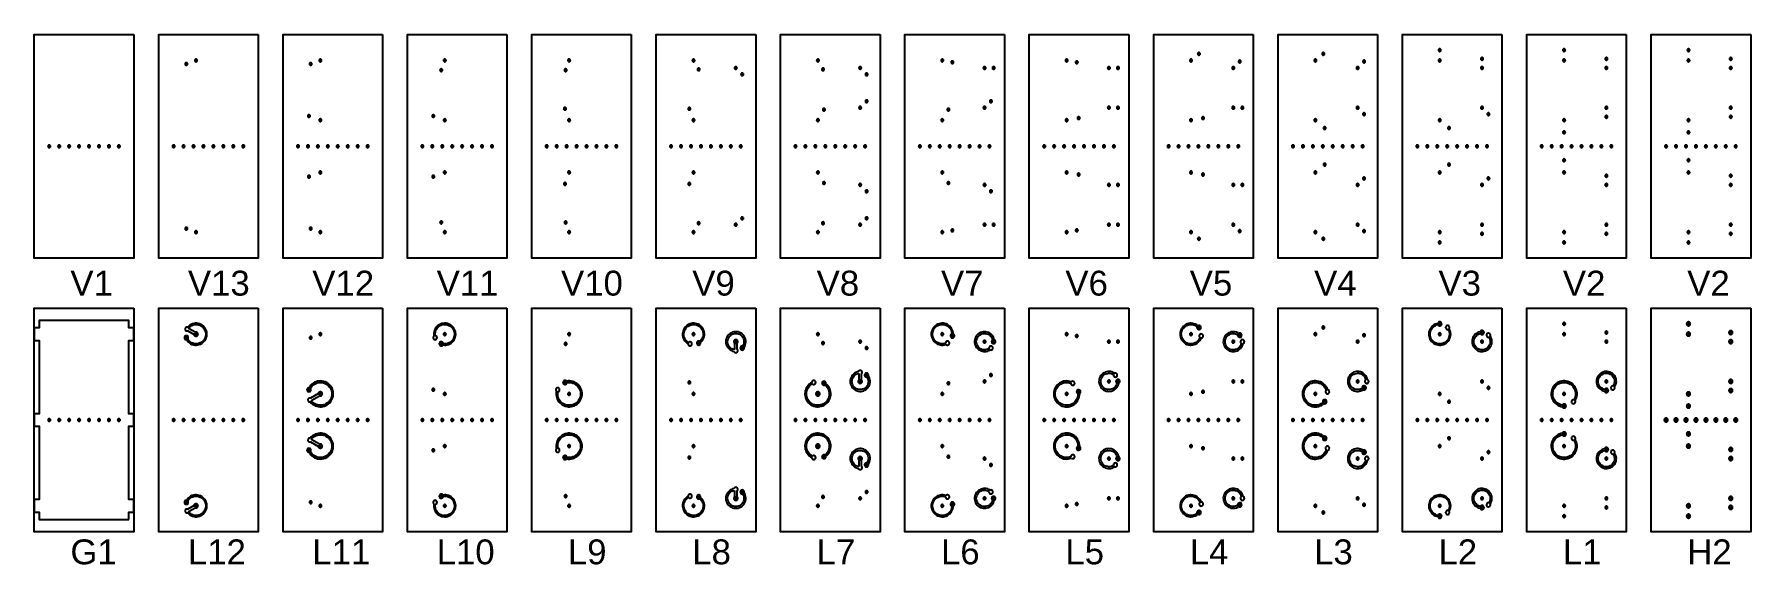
# Model space of a CAD drawing. Extents: x -2 to 177, y -6 to 16.
# Drawn here: x -2 to 67, y -5.8 to 15.5 of the extents above; entities that cross this region are included whole.
import ezdxf

# ---------------------------------------------------------------- set-up
doc = ezdxf.new("R2010")
doc.units = 0
doc.layers.get('0').update_dxf_attribs({"color": 255, "linetype": 'continuous'})
for name, color, linetype in [('G1', 33, 'continuous'), ('H2', 161, 'continuous'), ('L1', 197, 'continuous'), ('L10', 73, 'continuous'), ('L11', 25, 'continuous'), ('L12', 235, 'continuous'), ('L2', 103, 'continuous'), ('L3', 242, 'continuous'), ('L4', 241, 'continuous'), ('L5', 197, 'continuous'), ('L6', 55, 'continuous'), ('L7', 144, 'continuous'), ('L8', 232, 'continuous'), ('L9', 234, 'continuous'), ('Outline', 1, 'continuous'), ('V1', 233, 'continuous'), ('V10', 227, 'continuous'), ('V11', 46, 'continuous'), ('V12', 96, 'continuous'), ('V13', 206, 'continuous'), ('V2', 103, 'continuous'), ('V3', 115, 'continuous'), ('V4', 164, 'continuous'), ('V5', 147, 'continuous'), ('V6', 134, 'continuous'), ('V7', 43, 'continuous'), ('V8', 195, 'continuous'), ('V9', 164, 'continuous')]:
    doc.layers.add(name, color=color, linetype=linetype)
doc.styles.get("Standard").update_dxf_attribs({"font": 'ARIAL.TTF'})

msp = doc.modelspace()

# ---------------------------------------------------------------- texts
for s, p in [('V1', (-0.55, 5)), ('V13', (4.175, 5)), ('V12', (9.175, 5)), ('V11', (14.175, 5)), ('V10', (19.175, 5)), ('V9', (24.45, 5)), ('V8', (29.45, 5)), ('V7', (34.45, 5)), ('V6', (39.45, 5)), ('V5', (44.45, 5)), ('V4', (49.45, 5)), ('V3', (54.45, 5)), ('V2', (59.45, 5)), ('V2', (64.45, 5)), ('G1', (-0.55, -5.8)), ('L12', (4.175, -5.8)), ('L11', (9.175, -5.8)), ('L10', (14.175, -5.8)), ('L9', (19.45, -5.8)), ('L8', (24.45, -5.8)), ('L7', (29.45, -5.8)), ('L6', (34.45, -5.8)), ('L5', (39.45, -5.8)), ('L4', (44.45, -5.8)), ('L3', (49.45, -5.8)), ('L2', (54.45, -5.8)), ('L1', (59.45, -5.8)), ('H2', (64.45, -5.8))]:
    msp.add_text(s, height=1).set_placement(p)

# ---------------------------------------------------------------- linework, layer by layer
at = {"layer": 'G1'}
msp.add_lwpolyline([(1.8, -4), (1.8, -3.7), (2, -3.7), (2, -3.2), (1.8, -3.2), (1.8, -0.25), (2, -0.25), (2, 0.25), (1.8, 0.25), (1.8, 3.2), (2, 3.2), (2, 3.7), (1.8, 3.7), (1.8, 4), (-1.8, 4), (-1.8, 3.7), (-2, 3.7), (-2, 3.2), (-1.8, 3.2), (-1.8, 0.25), (-2, 0.25), (-2, -0.25), (-1.8, -0.25), (-1.8, -3.2), (-2, -3.2), (-2, -3.7), (-1.8, -3.7), (-1.8, -4), (1.8, -4)], close=True, dxfattribs=at)
at = {"layer": 'H2'}
for points in [[(64.575, 3.865), (64.574, 3.875), (64.572, 3.884), (64.569, 3.894), (64.565, 3.903), (64.56, 3.911), (64.553, 3.918), (64.546, 3.925), (64.537, 3.93), (64.529, 3.934), (64.519, 3.937), (64.51, 3.939), (64.5, 3.94), (64.49, 3.939), (64.481, 3.937), (64.471, 3.934), (64.463, 3.93), (64.454, 3.925), (64.447, 3.918), (64.44, 3.911), (64.435, 3.903), (64.431, 3.894), (64.428, 3.884), (64.426, 3.875), (64.425, 3.865), (64.426, 3.855), (64.428, 3.846), (64.431, 3.836), (64.435, 3.828), (64.44, 3.819), (64.447, 3.812), (64.454, 3.805), (64.463, 3.8), (64.471, 3.796), (64.481, 3.793), (64.49, 3.791), (64.5, 3.79), (64.51, 3.791), (64.519, 3.793), (64.529, 3.796), (64.537, 3.8), (64.546, 3.805), (64.553, 3.812), (64.56, 3.819), (64.565, 3.828), (64.569, 3.836), (64.572, 3.846), (64.574, 3.855), (64.575, 3.865)], [(64.575, 3.45), (64.574, 3.46), (64.572, 3.469), (64.569, 3.479), (64.565, 3.488), (64.56, 3.496), (64.553, 3.503), (64.546, 3.51), (64.537, 3.515), (64.529, 3.519), (64.519, 3.522), (64.51, 3.524), (64.5, 3.525), (64.49, 3.524), (64.481, 3.522), (64.471, 3.519), (64.463, 3.515), (64.454, 3.51), (64.447, 3.503), (64.44, 3.496), (64.435, 3.488), (64.431, 3.479), (64.428, 3.469), (64.426, 3.46), (64.425, 3.45), (64.426, 3.44), (64.428, 3.431), (64.431, 3.421), (64.435, 3.413), (64.44, 3.404), (64.447, 3.397), (64.454, 3.39), (64.463, 3.385), (64.471, 3.381), (64.481, 3.378), (64.49, 3.376), (64.5, 3.375), (64.51, 3.376), (64.519, 3.378), (64.529, 3.381), (64.537, 3.385), (64.546, 3.39), (64.553, 3.397), (64.56, 3.404), (64.565, 3.413), (64.569, 3.421), (64.572, 3.431), (64.574, 3.44), (64.575, 3.45)], [(66.275, 3.515), (66.274, 3.525), (66.272, 3.534), (66.269, 3.544), (66.265, 3.553), (66.26, 3.561), (66.253, 3.568), (66.246, 3.575), (66.237, 3.58), (66.229, 3.584), (66.219, 3.587), (66.21, 3.589), (66.2, 3.59), (66.19, 3.589), (66.181, 3.587), (66.171, 3.584), (66.162, 3.58), (66.154, 3.575), (66.147, 3.568), (66.14, 3.561), (66.135, 3.553), (66.131, 3.544), (66.128, 3.534), (66.126, 3.525), (66.125, 3.515), (66.126, 3.505), (66.128, 3.496), (66.131, 3.486), (66.135, 3.478), (66.14, 3.469), (66.147, 3.462), (66.154, 3.455), (66.162, 3.45), (66.171, 3.446), (66.181, 3.443), (66.19, 3.441), (66.2, 3.44), (66.21, 3.441), (66.219, 3.443), (66.229, 3.446), (66.237, 3.45), (66.246, 3.455), (66.253, 3.462), (66.26, 3.469), (66.265, 3.478), (66.269, 3.486), (66.272, 3.496), (66.274, 3.505), (66.275, 3.515)], [(66.275, 3.15), (66.274, 3.16), (66.272, 3.169), (66.269, 3.179), (66.265, 3.188), (66.26, 3.196), (66.253, 3.203), (66.246, 3.21), (66.237, 3.215), (66.229, 3.219), (66.219, 3.222), (66.21, 3.224), (66.2, 3.225), (66.19, 3.224), (66.181, 3.222), (66.171, 3.219), (66.162, 3.215), (66.154, 3.21), (66.147, 3.203), (66.14, 3.196), (66.135, 3.188), (66.131, 3.179), (66.128, 3.169), (66.126, 3.16), (66.125, 3.15), (66.126, 3.14), (66.128, 3.131), (66.131, 3.121), (66.135, 3.113), (66.14, 3.104), (66.147, 3.097), (66.154, 3.09), (66.162, 3.085), (66.171, 3.081), (66.181, 3.078), (66.19, 3.076), (66.2, 3.075), (66.21, 3.076), (66.219, 3.078), (66.229, 3.081), (66.237, 3.085), (66.246, 3.09), (66.253, 3.097), (66.26, 3.104), (66.265, 3.113), (66.269, 3.121), (66.272, 3.131), (66.274, 3.14), (66.275, 3.15)], [(66.275, 1.55), (66.274, 1.56), (66.272, 1.569), (66.269, 1.579), (66.265, 1.588), (66.26, 1.596), (66.253, 1.603), (66.246, 1.61), (66.237, 1.615), (66.229, 1.619), (66.219, 1.622), (66.21, 1.624), (66.2, 1.625), (66.19, 1.624), (66.181, 1.622), (66.171, 1.619), (66.162, 1.615), (66.154, 1.61), (66.147, 1.603), (66.14, 1.596), (66.135, 1.588), (66.131, 1.579), (66.128, 1.569), (66.126, 1.56), (66.125, 1.55), (66.126, 1.54), (66.128, 1.531), (66.131, 1.521), (66.135, 1.513), (66.14, 1.504), (66.147, 1.497), (66.154, 1.49), (66.162, 1.485), (66.171, 1.481), (66.181, 1.478), (66.19, 1.476), (66.2, 1.475), (66.21, 1.476), (66.219, 1.478), (66.229, 1.481), (66.237, 1.485), (66.246, 1.49), (66.253, 1.497), (66.26, 1.504), (66.265, 1.513), (66.269, 1.521), (66.272, 1.531), (66.274, 1.54), (66.275, 1.55)], [(64.575, 1.05), (64.574, 1.06), (64.572, 1.069), (64.569, 1.079), (64.565, 1.088), (64.56, 1.096), (64.553, 1.103), (64.546, 1.11), (64.537, 1.115), (64.529, 1.119), (64.519, 1.122), (64.51, 1.124), (64.5, 1.125), (64.49, 1.124), (64.481, 1.122), (64.471, 1.119), (64.463, 1.115), (64.454, 1.11), (64.447, 1.103), (64.44, 1.096), (64.435, 1.088), (64.431, 1.079), (64.428, 1.069), (64.426, 1.06), (64.425, 1.05), (64.426, 1.04), (64.428, 1.031), (64.431, 1.021), (64.435, 1.013), (64.44, 1.004), (64.447, 0.997), (64.454, 0.99), (64.463, 0.985), (64.471, 0.981), (64.481, 0.978), (64.49, 0.976), (64.5, 0.975), (64.51, 0.976), (64.519, 0.978), (64.529, 0.981), (64.537, 0.985), (64.546, 0.99), (64.553, 0.997), (64.56, 1.004), (64.565, 1.013), (64.569, 1.021), (64.572, 1.031), (64.574, 1.04), (64.575, 1.05)], [(66.275, 1.185), (66.274, 1.195), (66.272, 1.204), (66.269, 1.214), (66.265, 1.223), (66.26, 1.231), (66.253, 1.238), (66.246, 1.245), (66.237, 1.25), (66.229, 1.254), (66.219, 1.257), (66.21, 1.259), (66.2, 1.26), (66.19, 1.259), (66.181, 1.257), (66.171, 1.254), (66.162, 1.25), (66.154, 1.245), (66.147, 1.238), (66.14, 1.231), (66.135, 1.223), (66.131, 1.214), (66.128, 1.204), (66.126, 1.195), (66.125, 1.185), (66.126, 1.175), (66.128, 1.166), (66.131, 1.156), (66.135, 1.148), (66.14, 1.139), (66.147, 1.132), (66.154, 1.125), (66.162, 1.12), (66.171, 1.116), (66.181, 1.113), (66.19, 1.111), (66.2, 1.11), (66.21, 1.111), (66.219, 1.113), (66.229, 1.116), (66.237, 1.12), (66.246, 1.125), (66.253, 1.132), (66.26, 1.139), (66.265, 1.148), (66.269, 1.156), (66.272, 1.166), (66.274, 1.175), (66.275, 1.185)], [(63.675, 0), (63.674, 0.01), (63.672, 0.019), (63.669, 0.029), (63.665, 0.037), (63.66, 0.046), (63.653, 0.053), (63.646, 0.06), (63.637, 0.065), (63.629, 0.069), (63.619, 0.072), (63.61, 0.074), (63.6, 0.075), (63.59, 0.074), (63.581, 0.072), (63.571, 0.069), (63.562, 0.065), (63.554, 0.06), (63.547, 0.053), (63.54, 0.046), (63.535, 0.037), (63.531, 0.029), (63.528, 0.019), (63.526, 0.01), (63.525, 0), (63.526, -0.01), (63.528, -0.019), (63.531, -0.029), (63.535, -0.038), (63.54, -0.046), (63.547, -0.053), (63.554, -0.06), (63.562, -0.065), (63.571, -0.069), (63.581, -0.072), (63.59, -0.074), (63.6, -0.075), (63.61, -0.074), (63.619, -0.072), (63.629, -0.069), (63.637, -0.065), (63.646, -0.06), (63.653, -0.053), (63.66, -0.046), (63.665, -0.038), (63.669, -0.029), (63.672, -0.019), (63.674, -0.01), (63.675, 0)], [(64.075, 0), (64.074, 0.01), (64.072, 0.019), (64.069, 0.029), (64.065, 0.037), (64.06, 0.046), (64.053, 0.053), (64.046, 0.06), (64.037, 0.065), (64.029, 0.069), (64.019, 0.072), (64.01, 0.074), (64, 0.075), (63.99, 0.074), (63.981, 0.072), (63.971, 0.069), (63.962, 0.065), (63.954, 0.06), (63.947, 0.053), (63.94, 0.046), (63.935, 0.037), (63.931, 0.029), (63.928, 0.019), (63.926, 0.01), (63.925, 0), (63.926, -0.01), (63.928, -0.019), (63.931, -0.029), (63.935, -0.038), (63.94, -0.046), (63.947, -0.053), (63.954, -0.06), (63.962, -0.065), (63.971, -0.069), (63.981, -0.072), (63.99, -0.074), (64, -0.075), (64.01, -0.074), (64.019, -0.072), (64.029, -0.069), (64.037, -0.065), (64.046, -0.06), (64.053, -0.053), (64.06, -0.046), (64.065, -0.038), (64.069, -0.029), (64.072, -0.019), (64.074, -0.01), (64.075, 0)], [(64.475, 0), (64.474, 0.01), (64.472, 0.019), (64.469, 0.029), (64.465, 0.037), (64.46, 0.046), (64.453, 0.053), (64.446, 0.06), (64.438, 0.065), (64.429, 0.069), (64.419, 0.072), (64.41, 0.074), (64.4, 0.075), (64.39, 0.074), (64.381, 0.072), (64.371, 0.069), (64.362, 0.065), (64.354, 0.06), (64.347, 0.053), (64.34, 0.046), (64.335, 0.037), (64.331, 0.029), (64.328, 0.019), (64.326, 0.01), (64.325, 0), (64.326, -0.01), (64.328, -0.019), (64.331, -0.029), (64.335, -0.038), (64.34, -0.046), (64.347, -0.053), (64.354, -0.06), (64.362, -0.065), (64.371, -0.069), (64.381, -0.072), (64.39, -0.074), (64.4, -0.075), (64.41, -0.074), (64.419, -0.072), (64.429, -0.069), (64.438, -0.065), (64.446, -0.06), (64.453, -0.053), (64.46, -0.046), (64.465, -0.038), (64.469, -0.029), (64.472, -0.019), (64.474, -0.01), (64.475, 0)], [(64.575, 0.56), (64.574, 0.57), (64.572, 0.579), (64.569, 0.589), (64.565, 0.598), (64.56, 0.606), (64.553, 0.613), (64.546, 0.62), (64.537, 0.625), (64.529, 0.629), (64.519, 0.632), (64.51, 0.634), (64.5, 0.635), (64.49, 0.634), (64.481, 0.632), (64.471, 0.629), (64.463, 0.625), (64.454, 0.62), (64.447, 0.613), (64.44, 0.606), (64.435, 0.598), (64.431, 0.589), (64.428, 0.579), (64.426, 0.57), (64.425, 0.56), (64.426, 0.55), (64.428, 0.541), (64.431, 0.531), (64.435, 0.523), (64.44, 0.514), (64.447, 0.507), (64.454, 0.5), (64.463, 0.495), (64.471, 0.491), (64.481, 0.488), (64.49, 0.486), (64.5, 0.485), (64.51, 0.486), (64.519, 0.488), (64.529, 0.491), (64.537, 0.495), (64.546, 0.5), (64.553, 0.507), (64.56, 0.514), (64.565, 0.523), (64.569, 0.531), (64.572, 0.541), (64.574, 0.55), (64.575, 0.56)], [(64.875, 0), (64.874, 0.01), (64.872, 0.019), (64.869, 0.029), (64.865, 0.037), (64.86, 0.046), (64.853, 0.053), (64.846, 0.06), (64.838, 0.065), (64.829, 0.069), (64.819, 0.072), (64.81, 0.074), (64.8, 0.075), (64.79, 0.074), (64.781, 0.072), (64.771, 0.069), (64.763, 0.065), (64.754, 0.06), (64.747, 0.053), (64.74, 0.046), (64.735, 0.037), (64.731, 0.029), (64.728, 0.019), (64.726, 0.01), (64.725, 0), (64.726, -0.01), (64.728, -0.019), (64.731, -0.029), (64.735, -0.038), (64.74, -0.046), (64.747, -0.053), (64.754, -0.06), (64.763, -0.065), (64.771, -0.069), (64.781, -0.072), (64.79, -0.074), (64.8, -0.075), (64.81, -0.074), (64.819, -0.072), (64.829, -0.069), (64.838, -0.065), (64.846, -0.06), (64.853, -0.053), (64.86, -0.046), (64.865, -0.038), (64.869, -0.029), (64.872, -0.019), (64.874, -0.01), (64.875, 0)], [(65.275, 0), (65.274, 0.01), (65.272, 0.019), (65.269, 0.029), (65.265, 0.037), (65.26, 0.046), (65.253, 0.053), (65.246, 0.06), (65.237, 0.065), (65.229, 0.069), (65.219, 0.072), (65.21, 0.074), (65.2, 0.075), (65.19, 0.074), (65.181, 0.072), (65.171, 0.069), (65.162, 0.065), (65.154, 0.06), (65.147, 0.053), (65.14, 0.046), (65.135, 0.037), (65.131, 0.029), (65.128, 0.019), (65.126, 0.01), (65.125, 0), (65.126, -0.01), (65.128, -0.019), (65.131, -0.029), (65.135, -0.038), (65.14, -0.046), (65.147, -0.053), (65.154, -0.06), (65.162, -0.065), (65.171, -0.069), (65.181, -0.072), (65.19, -0.074), (65.2, -0.075), (65.21, -0.074), (65.219, -0.072), (65.229, -0.069), (65.237, -0.065), (65.246, -0.06), (65.253, -0.053), (65.26, -0.046), (65.265, -0.038), (65.269, -0.029), (65.272, -0.019), (65.274, -0.01), (65.275, 0)], [(65.675, 0), (65.674, 0.01), (65.672, 0.019), (65.669, 0.029), (65.665, 0.037), (65.66, 0.046), (65.653, 0.053), (65.646, 0.06), (65.638, 0.065), (65.629, 0.069), (65.619, 0.072), (65.61, 0.074), (65.6, 0.075), (65.59, 0.074), (65.581, 0.072), (65.571, 0.069), (65.562, 0.065), (65.554, 0.06), (65.547, 0.053), (65.54, 0.046), (65.535, 0.037), (65.531, 0.029), (65.528, 0.019), (65.526, 0.01), (65.525, 0), (65.526, -0.01), (65.528, -0.019), (65.531, -0.029), (65.535, -0.038), (65.54, -0.046), (65.547, -0.053), (65.554, -0.06), (65.562, -0.065), (65.571, -0.069), (65.581, -0.072), (65.59, -0.074), (65.6, -0.075), (65.61, -0.074), (65.619, -0.072), (65.629, -0.069), (65.638, -0.065), (65.646, -0.06), (65.653, -0.053), (65.66, -0.046), (65.665, -0.038), (65.669, -0.029), (65.672, -0.019), (65.674, -0.01), (65.675, 0)], [(66.075, 0), (66.074, 0.01), (66.072, 0.019), (66.069, 0.029), (66.065, 0.037), (66.06, 0.046), (66.053, 0.053), (66.046, 0.06), (66.037, 0.065), (66.029, 0.069), (66.019, 0.072), (66.01, 0.074), (66, 0.075), (65.99, 0.074), (65.981, 0.072), (65.971, 0.069), (65.963, 0.065), (65.954, 0.06), (65.947, 0.053), (65.94, 0.046), (65.935, 0.037), (65.931, 0.029), (65.928, 0.019), (65.926, 0.01), (65.925, 0), (65.926, -0.01), (65.928, -0.019), (65.931, -0.029), (65.935, -0.038), (65.94, -0.046), (65.947, -0.053), (65.954, -0.06), (65.963, -0.065), (65.971, -0.069), (65.981, -0.072), (65.99, -0.074), (66, -0.075), (66.01, -0.074), (66.019, -0.072), (66.029, -0.069), (66.037, -0.065), (66.046, -0.06), (66.053, -0.053), (66.06, -0.046), (66.065, -0.038), (66.069, -0.029), (66.072, -0.019), (66.074, -0.01), (66.075, 0)], [(66.475, 0), (66.474, 0.01), (66.472, 0.019), (66.469, 0.029), (66.465, 0.037), (66.46, 0.046), (66.453, 0.053), (66.446, 0.06), (66.438, 0.065), (66.429, 0.069), (66.419, 0.072), (66.41, 0.074), (66.4, 0.075), (66.39, 0.074), (66.381, 0.072), (66.371, 0.069), (66.362, 0.065), (66.354, 0.06), (66.347, 0.053), (66.34, 0.046), (66.335, 0.037), (66.331, 0.029), (66.328, 0.019), (66.326, 0.01), (66.325, 0), (66.326, -0.01), (66.328, -0.019), (66.331, -0.029), (66.335, -0.038), (66.34, -0.046), (66.347, -0.053), (66.354, -0.06), (66.362, -0.065), (66.371, -0.069), (66.381, -0.072), (66.39, -0.074), (66.4, -0.075), (66.41, -0.074), (66.419, -0.072), (66.429, -0.069), (66.438, -0.065), (66.446, -0.06), (66.453, -0.053), (66.46, -0.046), (66.465, -0.038), (66.469, -0.029), (66.472, -0.019), (66.474, -0.01), (66.475, 0)], [(64.575, -0.56), (64.574, -0.55), (64.572, -0.541), (64.569, -0.531), (64.565, -0.523), (64.56, -0.514), (64.553, -0.507), (64.546, -0.5), (64.537, -0.495), (64.529, -0.491), (64.519, -0.488), (64.51, -0.486), (64.5, -0.485), (64.49, -0.486), (64.481, -0.488), (64.471, -0.491), (64.463, -0.495), (64.454, -0.5), (64.447, -0.507), (64.44, -0.514), (64.435, -0.523), (64.431, -0.531), (64.428, -0.541), (64.426, -0.55), (64.425, -0.56), (64.426, -0.57), (64.428, -0.579), (64.431, -0.589), (64.435, -0.598), (64.44, -0.606), (64.447, -0.613), (64.454, -0.62), (64.463, -0.625), (64.471, -0.629), (64.481, -0.632), (64.49, -0.634), (64.5, -0.635), (64.51, -0.634), (64.519, -0.632), (64.529, -0.629), (64.537, -0.625), (64.546, -0.62), (64.553, -0.613), (64.56, -0.606), (64.565, -0.598), (64.569, -0.589), (64.572, -0.579), (64.574, -0.57), (64.575, -0.56)], [(64.575, -1.05), (64.574, -1.04), (64.572, -1.031), (64.569, -1.021), (64.565, -1.013), (64.56, -1.004), (64.553, -0.997), (64.546, -0.99), (64.537, -0.985), (64.529, -0.981), (64.519, -0.978), (64.51, -0.976), (64.5, -0.975), (64.49, -0.976), (64.481, -0.978), (64.471, -0.981), (64.463, -0.985), (64.454, -0.99), (64.447, -0.997), (64.44, -1.004), (64.435, -1.013), (64.431, -1.021), (64.428, -1.031), (64.426, -1.04), (64.425, -1.05), (64.426, -1.06), (64.428, -1.069), (64.431, -1.079), (64.435, -1.088), (64.44, -1.096), (64.447, -1.103), (64.454, -1.11), (64.463, -1.115), (64.471, -1.119), (64.481, -1.122), (64.49, -1.124), (64.5, -1.125), (64.51, -1.124), (64.519, -1.122), (64.529, -1.119), (64.537, -1.115), (64.546, -1.11), (64.553, -1.103), (64.56, -1.096), (64.565, -1.088), (64.569, -1.079), (64.572, -1.069), (64.574, -1.06), (64.575, -1.05)], [(66.275, -1.185), (66.274, -1.175), (66.272, -1.166), (66.269, -1.156), (66.265, -1.148), (66.26, -1.139), (66.253, -1.132), (66.246, -1.125), (66.237, -1.12), (66.229, -1.116), (66.219, -1.113), (66.21, -1.111), (66.2, -1.11), (66.19, -1.111), (66.181, -1.113), (66.171, -1.116), (66.162, -1.12), (66.154, -1.125), (66.147, -1.132), (66.14, -1.139), (66.135, -1.148), (66.131, -1.156), (66.128, -1.166), (66.126, -1.175), (66.125, -1.185), (66.126, -1.195), (66.128, -1.204), (66.131, -1.214), (66.135, -1.223), (66.14, -1.231), (66.147, -1.238), (66.154, -1.245), (66.162, -1.25), (66.171, -1.254), (66.181, -1.257), (66.19, -1.259), (66.2, -1.26), (66.21, -1.259), (66.219, -1.257), (66.229, -1.254), (66.237, -1.25), (66.246, -1.245), (66.253, -1.238), (66.26, -1.231), (66.265, -1.223), (66.269, -1.214), (66.272, -1.204), (66.274, -1.195), (66.275, -1.185)], [(66.275, -1.55), (66.274, -1.54), (66.272, -1.531), (66.269, -1.521), (66.265, -1.513), (66.26, -1.504), (66.253, -1.497), (66.246, -1.49), (66.237, -1.485), (66.229, -1.481), (66.219, -1.478), (66.21, -1.476), (66.2, -1.475), (66.19, -1.476), (66.181, -1.478), (66.171, -1.481), (66.162, -1.485), (66.154, -1.49), (66.147, -1.497), (66.14, -1.504), (66.135, -1.513), (66.131, -1.521), (66.128, -1.531), (66.126, -1.54), (66.125, -1.55), (66.126, -1.56), (66.128, -1.569), (66.131, -1.579), (66.135, -1.588), (66.14, -1.596), (66.147, -1.603), (66.154, -1.61), (66.162, -1.615), (66.171, -1.619), (66.181, -1.622), (66.19, -1.624), (66.2, -1.625), (66.21, -1.624), (66.219, -1.622), (66.229, -1.619), (66.237, -1.615), (66.246, -1.61), (66.253, -1.603), (66.26, -1.596), (66.265, -1.588), (66.269, -1.579), (66.272, -1.569), (66.274, -1.56), (66.275, -1.55)], [(64.575, -3.45), (64.574, -3.44), (64.572, -3.431), (64.569, -3.421), (64.565, -3.413), (64.56, -3.404), (64.553, -3.397), (64.546, -3.39), (64.537, -3.385), (64.529, -3.381), (64.519, -3.378), (64.51, -3.376), (64.5, -3.375), (64.49, -3.376), (64.481, -3.378), (64.471, -3.381), (64.463, -3.385), (64.454, -3.39), (64.447, -3.397), (64.44, -3.404), (64.435, -3.413), (64.431, -3.421), (64.428, -3.431), (64.426, -3.44), (64.425, -3.45), (64.426, -3.46), (64.428, -3.469), (64.431, -3.479), (64.435, -3.488), (64.44, -3.496), (64.447, -3.503), (64.454, -3.51), (64.463, -3.515), (64.471, -3.519), (64.481, -3.522), (64.49, -3.524), (64.5, -3.525), (64.51, -3.524), (64.519, -3.522), (64.529, -3.519), (64.537, -3.515), (64.546, -3.51), (64.553, -3.503), (64.56, -3.496), (64.565, -3.488), (64.569, -3.479), (64.572, -3.469), (64.574, -3.46), (64.575, -3.45)], [(66.275, -3.15), (66.274, -3.14), (66.272, -3.131), (66.269, -3.121), (66.265, -3.113), (66.26, -3.104), (66.253, -3.097), (66.246, -3.09), (66.237, -3.085), (66.229, -3.081), (66.219, -3.078), (66.21, -3.076), (66.2, -3.075), (66.19, -3.076), (66.181, -3.078), (66.171, -3.081), (66.162, -3.085), (66.154, -3.09), (66.147, -3.097), (66.14, -3.104), (66.135, -3.113), (66.131, -3.121), (66.128, -3.131), (66.126, -3.14), (66.125, -3.15), (66.126, -3.16), (66.128, -3.169), (66.131, -3.179), (66.135, -3.188), (66.14, -3.196), (66.147, -3.203), (66.154, -3.21), (66.162, -3.215), (66.171, -3.219), (66.181, -3.222), (66.19, -3.224), (66.2, -3.225), (66.21, -3.224), (66.219, -3.222), (66.229, -3.219), (66.237, -3.215), (66.246, -3.21), (66.253, -3.203), (66.26, -3.196), (66.265, -3.188), (66.269, -3.179), (66.272, -3.169), (66.274, -3.16), (66.275, -3.15)], [(66.275, -3.515), (66.274, -3.505), (66.272, -3.496), (66.269, -3.486), (66.265, -3.478), (66.26, -3.469), (66.253, -3.462), (66.246, -3.455), (66.237, -3.45), (66.229, -3.446), (66.219, -3.443), (66.21, -3.441), (66.2, -3.44), (66.19, -3.441), (66.181, -3.443), (66.171, -3.446), (66.162, -3.45), (66.154, -3.455), (66.147, -3.462), (66.14, -3.469), (66.135, -3.478), (66.131, -3.486), (66.128, -3.496), (66.126, -3.505), (66.125, -3.515), (66.126, -3.525), (66.128, -3.534), (66.131, -3.544), (66.135, -3.553), (66.14, -3.561), (66.147, -3.568), (66.154, -3.575), (66.162, -3.58), (66.171, -3.584), (66.181, -3.587), (66.19, -3.589), (66.2, -3.59), (66.21, -3.589), (66.219, -3.587), (66.229, -3.584), (66.237, -3.58), (66.246, -3.575), (66.253, -3.568), (66.26, -3.561), (66.265, -3.553), (66.269, -3.544), (66.272, -3.534), (66.274, -3.525), (66.275, -3.515)], [(64.575, -3.865), (64.574, -3.855), (64.572, -3.846), (64.569, -3.836), (64.565, -3.828), (64.56, -3.819), (64.553, -3.812), (64.546, -3.805), (64.537, -3.8), (64.529, -3.796), (64.519, -3.793), (64.51, -3.791), (64.5, -3.79), (64.49, -3.791), (64.481, -3.793), (64.471, -3.796), (64.463, -3.8), (64.454, -3.805), (64.447, -3.812), (64.44, -3.819), (64.435, -3.828), (64.431, -3.836), (64.428, -3.846), (64.426, -3.855), (64.425, -3.865), (64.426, -3.875), (64.428, -3.884), (64.431, -3.894), (64.435, -3.903), (64.44, -3.911), (64.447, -3.918), (64.454, -3.925), (64.463, -3.93), (64.471, -3.934), (64.481, -3.937), (64.49, -3.939), (64.5, -3.94), (64.51, -3.939), (64.519, -3.937), (64.529, -3.934), (64.537, -3.93), (64.546, -3.925), (64.553, -3.918), (64.56, -3.911), (64.565, -3.903), (64.569, -3.894), (64.572, -3.884), (64.574, -3.875), (64.575, -3.865)]]:
    msp.add_lwpolyline(points, close=True, dxfattribs=at)
at = {"layer": 'L1'}
for points in [[(59.55, 3.865), (59.55, 3.872), (59.548, 3.878), (59.546, 3.884), (59.543, 3.89), (59.54, 3.895), (59.535, 3.9), (59.53, 3.905), (59.525, 3.908), (59.519, 3.911), (59.513, 3.913), (59.507, 3.915), (59.5, 3.915), (59.493, 3.915), (59.487, 3.913), (59.481, 3.911), (59.475, 3.908), (59.47, 3.905), (59.465, 3.9), (59.46, 3.895), (59.457, 3.89), (59.454, 3.884), (59.452, 3.878), (59.45, 3.872), (59.45, 3.865), (59.45, 3.858), (59.452, 3.852), (59.454, 3.846), (59.457, 3.84), (59.46, 3.835), (59.465, 3.83), (59.47, 3.825), (59.475, 3.822), (59.481, 3.819), (59.487, 3.817), (59.493, 3.815), (59.5, 3.815), (59.507, 3.815), (59.513, 3.817), (59.519, 3.819), (59.525, 3.822), (59.53, 3.825), (59.535, 3.83), (59.54, 3.835), (59.543, 3.84), (59.546, 3.846), (59.548, 3.852), (59.55, 3.858), (59.55, 3.865)], [(59.55, 3.45), (59.55, 3.457), (59.548, 3.463), (59.546, 3.469), (59.543, 3.475), (59.54, 3.48), (59.535, 3.485), (59.53, 3.49), (59.525, 3.493), (59.519, 3.496), (59.513, 3.498), (59.507, 3.5), (59.5, 3.5), (59.493, 3.5), (59.487, 3.498), (59.481, 3.496), (59.475, 3.493), (59.47, 3.49), (59.465, 3.485), (59.46, 3.48), (59.457, 3.475), (59.454, 3.469), (59.452, 3.463), (59.45, 3.457), (59.45, 3.45), (59.45, 3.443), (59.452, 3.437), (59.454, 3.431), (59.457, 3.425), (59.46, 3.42), (59.465, 3.415), (59.47, 3.41), (59.475, 3.407), (59.481, 3.404), (59.487, 3.402), (59.493, 3.4), (59.5, 3.4), (59.507, 3.4), (59.513, 3.402), (59.519, 3.404), (59.525, 3.407), (59.53, 3.41), (59.535, 3.415), (59.54, 3.42), (59.543, 3.425), (59.546, 3.431), (59.548, 3.437), (59.55, 3.443), (59.55, 3.45)], [(61.25, 3.515), (61.25, 3.522), (61.248, 3.528), (61.246, 3.534), (61.243, 3.54), (61.24, 3.545), (61.235, 3.55), (61.23, 3.555), (61.225, 3.558), (61.219, 3.561), (61.213, 3.563), (61.207, 3.565), (61.2, 3.565), (61.193, 3.565), (61.187, 3.563), (61.181, 3.561), (61.175, 3.558), (61.17, 3.555), (61.165, 3.55), (61.16, 3.545), (61.157, 3.54), (61.154, 3.534), (61.152, 3.528), (61.15, 3.522), (61.15, 3.515), (61.15, 3.508), (61.152, 3.502), (61.154, 3.496), (61.157, 3.49), (61.16, 3.485), (61.165, 3.48), (61.17, 3.475), (61.175, 3.472), (61.181, 3.469), (61.187, 3.467), (61.193, 3.465), (61.2, 3.465), (61.207, 3.465), (61.213, 3.467), (61.219, 3.469), (61.225, 3.472), (61.23, 3.475), (61.235, 3.48), (61.24, 3.485), (61.243, 3.49), (61.246, 3.496), (61.248, 3.502), (61.25, 3.508), (61.25, 3.515)], [(61.25, 3.15), (61.25, 3.157), (61.248, 3.163), (61.246, 3.169), (61.243, 3.175), (61.24, 3.18), (61.235, 3.185), (61.23, 3.19), (61.225, 3.193), (61.219, 3.196), (61.213, 3.198), (61.207, 3.2), (61.2, 3.2), (61.193, 3.2), (61.187, 3.198), (61.181, 3.196), (61.175, 3.193), (61.17, 3.19), (61.165, 3.185), (61.16, 3.18), (61.157, 3.175), (61.154, 3.169), (61.152, 3.163), (61.15, 3.157), (61.15, 3.15), (61.15, 3.143), (61.152, 3.137), (61.154, 3.131), (61.157, 3.125), (61.16, 3.12), (61.165, 3.115), (61.17, 3.11), (61.175, 3.107), (61.181, 3.104), (61.187, 3.102), (61.193, 3.1), (61.2, 3.1), (61.207, 3.1), (61.213, 3.102), (61.219, 3.104), (61.225, 3.107), (61.23, 3.11), (61.235, 3.115), (61.24, 3.12), (61.243, 3.125), (61.246, 3.131), (61.248, 3.137), (61.25, 3.143), (61.25, 3.15)], [(59.428, 0.596), (59.37, 0.609), (59.313, 0.63), (59.26, 0.657), (59.211, 0.692), (59.167, 0.733), (59.128, 0.779), (59.096, 0.83), (59.071, 0.884), (59.053, 0.942), (59.043, 1.001), (59.04, 1.061), (59.045, 1.121), (59.059, 1.179), (59.079, 1.236), (59.107, 1.289), (59.141, 1.338), (59.182, 1.382), (59.228, 1.421), (59.279, 1.453), (59.333, 1.479), (59.391, 1.497), (59.45, 1.507), (59.51, 1.51), (59.57, 1.505), (59.628, 1.492), (59.685, 1.471), (59.738, 1.444), (59.787, 1.409), (59.832, 1.369), (59.87, 1.323), (59.903, 1.272), (59.928, 1.218), (59.947, 1.16), (59.957, 1.101), (59.96, 1.041), (59.955, 0.981), (59.942, 0.923), (59.922, 0.866), (59.894, 0.813), (59.87, 0.815), (59.846, 0.809), (59.825, 0.797), (59.809, 0.779), (59.798, 0.757), (59.795, 0.733), (59.8, 0.709), (59.811, 0.687), (59.829, 0.67), (59.85, 0.659), (59.875, 0.655), (59.899, 0.659), (59.921, 0.669), (59.938, 0.686), (59.95, 0.707), (59.955, 0.731), (59.953, 0.755), (59.943, 0.778), (59.973, 0.834), (59.996, 0.893), (60.011, 0.954), (60.019, 1.017), (60.019, 1.08), (60.012, 1.143), (59.997, 1.204), (59.974, 1.264), (59.945, 1.32), (59.909, 1.372), (59.866, 1.419), (59.819, 1.461), (59.767, 1.496), (59.71, 1.526), (59.651, 1.548), (59.589, 1.562), (59.526, 1.569), (59.463, 1.569), (59.4, 1.56), (59.339, 1.544), (59.28, 1.521), (59.225, 1.491), (59.173, 1.454), (59.126, 1.412), (59.085, 1.364), (59.05, 1.311), (59.022, 1.254), (59.001, 1.195), (58.987, 1.133), (58.98, 1.07), (58.982, 1.007), (58.991, 0.944), (59.008, 0.883), (59.032, 0.824), (59.062, 0.769), (59.1, 0.718), (59.143, 0.672), (59.192, 0.631), (59.245, 0.597), (59.302, 0.569), (59.362, 0.549), (59.424, 0.536), (59.435, 0.514), (59.452, 0.496), (59.473, 0.485), (59.497, 0.48), (59.521, 0.483), (59.544, 0.493), (59.562, 0.509), (59.574, 0.53), (59.58, 0.554), (59.578, 0.578), (59.569, 0.601), (59.553, 0.62), (59.533, 0.633), (59.509, 0.639), (59.485, 0.639), (59.462, 0.63), (59.442, 0.616), (59.428, 0.596)], [(61.132, 1.227), (61.083, 1.241), (61.037, 1.263), (60.995, 1.291), (60.958, 1.326), (60.926, 1.366), (60.901, 1.41), (60.883, 1.457), (60.873, 1.507), (60.87, 1.558), (60.875, 1.608), (60.888, 1.657), (60.908, 1.704), (60.935, 1.747), (60.968, 1.785), (61.007, 1.818), (61.051, 1.844), (61.098, 1.864), (61.147, 1.876), (61.197, 1.88), (61.248, 1.876), (61.298, 1.865), (61.345, 1.847), (61.389, 1.821), (61.428, 1.789), (61.462, 1.751), (61.49, 1.708), (61.51, 1.662), (61.524, 1.613), (61.53, 1.563), (61.528, 1.512), (61.518, 1.462), (61.501, 1.414), (61.476, 1.37), (61.451, 1.372), (61.427, 1.366), (61.406, 1.352), (61.389, 1.333), (61.38, 1.31), (61.378, 1.284), (61.385, 1.26), (61.398, 1.239), (61.418, 1.223), (61.441, 1.214), (61.466, 1.212), (61.491, 1.219), (61.512, 1.233), (61.528, 1.252), (61.536, 1.276), (61.538, 1.301), (61.531, 1.325), (61.559, 1.373), (61.58, 1.424), (61.593, 1.478), (61.6, 1.533), (61.598, 1.588), (61.589, 1.643), (61.573, 1.695), (61.549, 1.745), (61.519, 1.792), (61.482, 1.833), (61.441, 1.87), (61.394, 1.9), (61.344, 1.923), (61.291, 1.939), (61.237, 1.948), (61.181, 1.95), (61.126, 1.943), (61.073, 1.929), (61.022, 1.908), (60.974, 1.88), (60.931, 1.846), (60.892, 1.806), (60.86, 1.761), (60.834, 1.712), (60.815, 1.66), (60.804, 1.606), (60.8, 1.551), (60.804, 1.496), (60.815, 1.441), (60.834, 1.389), (60.859, 1.34), (60.892, 1.295), (60.93, 1.255), (60.973, 1.221), (61.021, 1.193), (61.072, 1.171), (61.125, 1.157), (61.137, 1.135), (61.156, 1.118), (61.179, 1.108), (61.204, 1.105), (61.229, 1.11), (61.25, 1.123), (61.267, 1.142), (61.277, 1.165), (61.28, 1.19), (61.274, 1.214), (61.262, 1.236), (61.243, 1.253), (61.22, 1.263), (61.195, 1.265), (61.17, 1.259), (61.148, 1.246), (61.132, 1.227)], [(61.25, 1.55), (61.25, 1.557), (61.248, 1.563), (61.246, 1.569), (61.243, 1.575), (61.24, 1.58), (61.235, 1.585), (61.23, 1.59), (61.225, 1.593), (61.219, 1.596), (61.213, 1.598), (61.207, 1.6), (61.2, 1.6), (61.193, 1.6), (61.187, 1.598), (61.181, 1.596), (61.175, 1.593), (61.17, 1.59), (61.165, 1.585), (61.16, 1.58), (61.157, 1.575), (61.154, 1.569), (61.152, 1.563), (61.15, 1.557), (61.15, 1.55), (61.15, 1.543), (61.152, 1.537), (61.154, 1.531), (61.157, 1.525), (61.16, 1.52), (61.165, 1.515), (61.17, 1.51), (61.175, 1.507), (61.181, 1.504), (61.187, 1.502), (61.193, 1.5), (61.2, 1.5), (61.207, 1.5), (61.213, 1.502), (61.219, 1.504), (61.225, 1.507), (61.23, 1.51), (61.235, 1.515), (61.24, 1.52), (61.243, 1.525), (61.246, 1.531), (61.248, 1.537), (61.25, 1.543), (61.25, 1.55)], [(59.55, 1.05), (59.55, 1.057), (59.548, 1.063), (59.546, 1.069), (59.543, 1.075), (59.54, 1.08), (59.535, 1.085), (59.53, 1.09), (59.525, 1.093), (59.519, 1.096), (59.513, 1.098), (59.507, 1.1), (59.5, 1.1), (59.493, 1.1), (59.487, 1.098), (59.481, 1.096), (59.475, 1.093), (59.47, 1.09), (59.465, 1.085), (59.46, 1.08), (59.457, 1.075), (59.454, 1.069), (59.452, 1.063), (59.45, 1.057), (59.45, 1.05), (59.45, 1.043), (59.452, 1.037), (59.454, 1.031), (59.457, 1.025), (59.46, 1.02), (59.465, 1.015), (59.47, 1.01), (59.475, 1.007), (59.481, 1.004), (59.487, 1.002), (59.493, 1), (59.5, 1), (59.507, 1), (59.513, 1.002), (59.519, 1.004), (59.525, 1.007), (59.53, 1.01), (59.535, 1.015), (59.54, 1.02), (59.543, 1.025), (59.546, 1.031), (59.548, 1.037), (59.55, 1.043), (59.55, 1.05)], [(58.65, 0), (58.65, 0.007), (58.648, 0.013), (58.646, 0.019), (58.643, 0.025), (58.64, 0.03), (58.635, 0.035), (58.63, 0.04), (58.625, 0.043), (58.619, 0.046), (58.613, 0.048), (58.607, 0.05), (58.6, 0.05), (58.593, 0.05), (58.587, 0.048), (58.581, 0.046), (58.575, 0.043), (58.57, 0.04), (58.565, 0.035), (58.56, 0.03), (58.557, 0.025), (58.554, 0.019), (58.552, 0.013), (58.55, 0.007), (58.55, 0), (58.55, -0.007), (58.552, -0.013), (58.554, -0.019), (58.557, -0.025), (58.56, -0.03), (58.565, -0.035), (58.57, -0.04), (58.575, -0.043), (58.581, -0.046), (58.587, -0.048), (58.593, -0.05), (58.6, -0.05), (58.607, -0.05), (58.613, -0.048), (58.619, -0.046), (58.625, -0.043), (58.63, -0.04), (58.635, -0.035), (58.64, -0.03), (58.643, -0.025), (58.646, -0.019), (58.648, -0.013), (58.65, -0.007), (58.65, 0)], [(59.05, 0), (59.05, 0.007), (59.048, 0.013), (59.046, 0.019), (59.043, 0.025), (59.04, 0.03), (59.035, 0.035), (59.03, 0.04), (59.025, 0.043), (59.019, 0.046), (59.013, 0.048), (59.007, 0.05), (59, 0.05), (58.993, 0.05), (58.987, 0.048), (58.981, 0.046), (58.975, 0.043), (58.97, 0.04), (58.965, 0.035), (58.96, 0.03), (58.957, 0.025), (58.954, 0.019), (58.952, 0.013), (58.95, 0.007), (58.95, 0), (58.95, -0.007), (58.952, -0.013), (58.954, -0.019), (58.957, -0.025), (58.96, -0.03), (58.965, -0.035), (58.97, -0.04), (58.975, -0.043), (58.981, -0.046), (58.987, -0.048), (58.993, -0.05), (59, -0.05), (59.007, -0.05), (59.013, -0.048), (59.019, -0.046), (59.025, -0.043), (59.03, -0.04), (59.035, -0.035), (59.04, -0.03), (59.043, -0.025), (59.046, -0.019), (59.048, -0.013), (59.05, -0.007), (59.05, 0)], [(59.45, 0), (59.45, 0.007), (59.448, 0.013), (59.446, 0.019), (59.443, 0.025), (59.44, 0.03), (59.435, 0.035), (59.43, 0.04), (59.425, 0.043), (59.419, 0.046), (59.413, 0.048), (59.407, 0.05), (59.4, 0.05), (59.393, 0.05), (59.387, 0.048), (59.381, 0.046), (59.375, 0.043), (59.37, 0.04), (59.365, 0.035), (59.36, 0.03), (59.357, 0.025), (59.354, 0.019), (59.352, 0.013), (59.35, 0.007), (59.35, 0), (59.35, -0.007), (59.352, -0.013), (59.354, -0.019), (59.357, -0.025), (59.36, -0.03), (59.365, -0.035), (59.37, -0.04), (59.375, -0.043), (59.381, -0.046), (59.387, -0.048), (59.393, -0.05), (59.4, -0.05), (59.407, -0.05), (59.413, -0.048), (59.419, -0.046), (59.425, -0.043), (59.43, -0.04), (59.435, -0.035), (59.44, -0.03), (59.443, -0.025), (59.446, -0.019), (59.448, -0.013), (59.45, -0.007), (59.45, 0)], [(59.85, 0), (59.85, 0.007), (59.848, 0.013), (59.846, 0.019), (59.843, 0.025), (59.84, 0.03), (59.835, 0.035), (59.83, 0.04), (59.825, 0.043), (59.819, 0.046), (59.813, 0.048), (59.807, 0.05), (59.8, 0.05), (59.793, 0.05), (59.787, 0.048), (59.781, 0.046), (59.775, 0.043), (59.77, 0.04), (59.765, 0.035), (59.76, 0.03), (59.757, 0.025), (59.754, 0.019), (59.752, 0.013), (59.75, 0.007), (59.75, 0), (59.75, -0.007), (59.752, -0.013), (59.754, -0.019), (59.757, -0.025), (59.76, -0.03), (59.765, -0.035), (59.77, -0.04), (59.775, -0.043), (59.781, -0.046), (59.787, -0.048), (59.793, -0.05), (59.8, -0.05), (59.807, -0.05), (59.813, -0.048), (59.819, -0.046), (59.825, -0.043), (59.83, -0.04), (59.835, -0.035), (59.84, -0.03), (59.843, -0.025), (59.846, -0.019), (59.848, -0.013), (59.85, -0.007), (59.85, 0)], [(60.25, 0), (60.25, 0.007), (60.248, 0.013), (60.246, 0.019), (60.243, 0.025), (60.24, 0.03), (60.235, 0.035), (60.23, 0.04), (60.225, 0.043), (60.219, 0.046), (60.213, 0.048), (60.207, 0.05), (60.2, 0.05), (60.193, 0.05), (60.187, 0.048), (60.181, 0.046), (60.175, 0.043), (60.17, 0.04), (60.165, 0.035), (60.16, 0.03), (60.157, 0.025), (60.154, 0.019), (60.152, 0.013), (60.15, 0.007), (60.15, 0), (60.15, -0.007), (60.152, -0.013), (60.154, -0.019), (60.157, -0.025), (60.16, -0.03), (60.165, -0.035), (60.17, -0.04), (60.175, -0.043), (60.181, -0.046), (60.187, -0.048), (60.193, -0.05), (60.2, -0.05), (60.207, -0.05), (60.213, -0.048), (60.219, -0.046), (60.225, -0.043), (60.23, -0.04), (60.235, -0.035), (60.24, -0.03), (60.243, -0.025), (60.246, -0.019), (60.248, -0.013), (60.25, -0.007), (60.25, 0)], [(60.65, 0), (60.65, 0.007), (60.648, 0.013), (60.646, 0.019), (60.643, 0.025), (60.64, 0.03), (60.635, 0.035), (60.63, 0.04), (60.625, 0.043), (60.619, 0.046), (60.613, 0.048), (60.607, 0.05), (60.6, 0.05), (60.593, 0.05), (60.587, 0.048), (60.581, 0.046), (60.575, 0.043), (60.57, 0.04), (60.565, 0.035), (60.56, 0.03), (60.557, 0.025), (60.554, 0.019), (60.552, 0.013), (60.55, 0.007), (60.55, 0), (60.55, -0.007), (60.552, -0.013), (60.554, -0.019), (60.557, -0.025), (60.56, -0.03), (60.565, -0.035), (60.57, -0.04), (60.575, -0.043), (60.581, -0.046), (60.587, -0.048), (60.593, -0.05), (60.6, -0.05), (60.607, -0.05), (60.613, -0.048), (60.619, -0.046), (60.625, -0.043), (60.63, -0.04), (60.635, -0.035), (60.64, -0.03), (60.643, -0.025), (60.646, -0.019), (60.648, -0.013), (60.65, -0.007), (60.65, 0)], [(61.05, 0), (61.05, 0.007), (61.048, 0.013), (61.046, 0.019), (61.043, 0.025), (61.04, 0.03), (61.035, 0.035), (61.03, 0.04), (61.025, 0.043), (61.019, 0.046), (61.013, 0.048), (61.007, 0.05), (61, 0.05), (60.993, 0.05), (60.987, 0.048), (60.981, 0.046), (60.975, 0.043), (60.97, 0.04), (60.965, 0.035), (60.96, 0.03), (60.957, 0.025), (60.954, 0.019), (60.952, 0.013), (60.95, 0.007), (60.95, 0), (60.95, -0.007), (60.952, -0.013), (60.954, -0.019), (60.957, -0.025), (60.96, -0.03), (60.965, -0.035), (60.97, -0.04), (60.975, -0.043), (60.981, -0.046), (60.987, -0.048), (60.993, -0.05), (61, -0.05), (61.007, -0.05), (61.013, -0.048), (61.019, -0.046), (61.025, -0.043), (61.03, -0.04), (61.035, -0.035), (61.04, -0.03), (61.043, -0.025), (61.046, -0.019), (61.048, -0.013), (61.05, -0.007), (61.05, 0)], [(61.45, 0), (61.45, 0.007), (61.448, 0.013), (61.446, 0.019), (61.443, 0.025), (61.44, 0.03), (61.435, 0.035), (61.43, 0.04), (61.425, 0.043), (61.419, 0.046), (61.413, 0.048), (61.407, 0.05), (61.4, 0.05), (61.393, 0.05), (61.387, 0.048), (61.381, 0.046), (61.375, 0.043), (61.37, 0.04), (61.365, 0.035), (61.36, 0.03), (61.357, 0.025), (61.354, 0.019), (61.352, 0.013), (61.35, 0.007), (61.35, 0), (61.35, -0.007), (61.352, -0.013), (61.354, -0.019), (61.357, -0.025), (61.36, -0.03), (61.365, -0.035), (61.37, -0.04), (61.375, -0.043), (61.381, -0.046), (61.387, -0.048), (61.393, -0.05), (61.4, -0.05), (61.407, -0.05), (61.413, -0.048), (61.419, -0.046), (61.425, -0.043), (61.43, -0.04), (61.435, -0.035), (61.44, -0.03), (61.443, -0.025), (61.446, -0.019), (61.448, -0.013), (61.45, -0.007), (61.45, 0)], [(59.424, -0.536), (59.362, -0.549), (59.302, -0.569), (59.245, -0.597), (59.192, -0.631), (59.143, -0.672), (59.1, -0.718), (59.062, -0.769), (59.032, -0.824), (59.008, -0.883), (58.991, -0.944), (58.982, -1.007), (58.98, -1.07), (58.987, -1.133), (59.001, -1.195), (59.022, -1.254), (59.05, -1.311), (59.085, -1.364), (59.126, -1.412), (59.173, -1.454), (59.225, -1.491), (59.28, -1.521), (59.339, -1.544), (59.4, -1.56), (59.463, -1.569), (59.526, -1.569), (59.589, -1.562), (59.651, -1.548), (59.71, -1.526), (59.767, -1.496), (59.819, -1.461), (59.866, -1.419), (59.909, -1.372), (59.945, -1.32), (59.974, -1.264), (59.997, -1.204), (60.012, -1.143), (60.019, -1.08), (60.019, -1.017), (60.011, -0.954), (59.996, -0.893), (59.973, -0.834), (59.943, -0.778), (59.953, -0.755), (59.955, -0.731), (59.95, -0.707), (59.938, -0.686), (59.921, -0.669), (59.899, -0.659), (59.875, -0.655), (59.85, -0.659), (59.829, -0.67), (59.811, -0.687), (59.8, -0.709), (59.795, -0.733), (59.798, -0.757), (59.809, -0.779), (59.825, -0.797), (59.846, -0.809), (59.87, -0.815), (59.894, -0.813), (59.922, -0.866), (59.942, -0.923), (59.955, -0.981), (59.96, -1.041), (59.957, -1.101), (59.947, -1.16), (59.928, -1.218), (59.903, -1.272), (59.87, -1.323), (59.832, -1.369), (59.787, -1.409), (59.738, -1.444), (59.685, -1.471), (59.628, -1.492), (59.57, -1.505), (59.51, -1.51), (59.45, -1.507), (59.391, -1.497), (59.333, -1.479), (59.279, -1.453), (59.228, -1.421), (59.182, -1.382), (59.141, -1.338), (59.107, -1.289), (59.079, -1.236), (59.059, -1.179), (59.045, -1.121), (59.04, -1.061), (59.043, -1.001), (59.053, -0.942), (59.071, -0.884), (59.096, -0.83), (59.128, -0.779), (59.167, -0.733), (59.211, -0.692), (59.26, -0.657), (59.313, -0.63), (59.37, -0.609), (59.428, -0.596), (59.442, -0.616), (59.462, -0.63), (59.485, -0.639), (59.509, -0.639), (59.533, -0.633), (59.553, -0.62), (59.569, -0.601), (59.578, -0.578), (59.58, -0.554), (59.574, -0.53), (59.562, -0.509), (59.544, -0.493), (59.521, -0.483), (59.497, -0.48), (59.473, -0.485), (59.452, -0.496), (59.435, -0.514), (59.424, -0.536)], [(59.55, -1.05), (59.55, -1.043), (59.548, -1.037), (59.546, -1.031), (59.543, -1.025), (59.54, -1.02), (59.535, -1.015), (59.53, -1.01), (59.525, -1.007), (59.519, -1.004), (59.513, -1.002), (59.507, -1), (59.5, -1), (59.493, -1), (59.487, -1.002), (59.481, -1.004), (59.475, -1.007), (59.47, -1.01), (59.465, -1.015), (59.46, -1.02), (59.457, -1.025), (59.454, -1.031), (59.452, -1.037), (59.45, -1.043), (59.45, -1.05), (59.45, -1.057), (59.452, -1.063), (59.454, -1.069), (59.457, -1.075), (59.46, -1.08), (59.465, -1.085), (59.47, -1.09), (59.475, -1.093), (59.481, -1.096), (59.487, -1.098), (59.493, -1.1), (59.5, -1.1), (59.507, -1.1), (59.513, -1.098), (59.519, -1.096), (59.525, -1.093), (59.53, -1.09), (59.535, -1.085), (59.54, -1.08), (59.543, -1.075), (59.546, -1.069), (59.548, -1.063), (59.55, -1.057), (59.55, -1.05)], [(61.125, -1.157), (61.072, -1.171), (61.021, -1.193), (60.973, -1.221), (60.93, -1.255), (60.892, -1.295), (60.859, -1.34), (60.834, -1.389), (60.815, -1.441), (60.804, -1.496), (60.8, -1.551), (60.804, -1.606), (60.815, -1.66), (60.834, -1.712), (60.86, -1.761), (60.892, -1.806), (60.931, -1.846), (60.974, -1.88), (61.022, -1.908), (61.073, -1.929), (61.126, -1.943), (61.181, -1.95), (61.237, -1.948), (61.291, -1.939), (61.344, -1.923), (61.394, -1.9), (61.441, -1.87), (61.482, -1.833), (61.519, -1.792), (61.549, -1.745), (61.573, -1.695), (61.589, -1.643), (61.598, -1.588), (61.6, -1.533), (61.593, -1.478), (61.58, -1.424), (61.559, -1.373), (61.531, -1.325), (61.538, -1.301), (61.536, -1.276), (61.528, -1.252), (61.512, -1.233), (61.491, -1.219), (61.466, -1.212), (61.441, -1.214), (61.418, -1.223), (61.398, -1.239), (61.385, -1.26), (61.378, -1.284), (61.38, -1.31), (61.389, -1.333), (61.406, -1.352), (61.427, -1.366), (61.451, -1.372), (61.476, -1.37), (61.501, -1.414), (61.518, -1.462), (61.528, -1.512), (61.53, -1.563), (61.524, -1.613), (61.51, -1.662), (61.49, -1.708), (61.462, -1.751), (61.428, -1.789), (61.389, -1.821), (61.345, -1.847), (61.298, -1.865), (61.248, -1.876), (61.197, -1.88), (61.147, -1.876), (61.098, -1.864), (61.051, -1.844), (61.007, -1.818), (60.968, -1.785), (60.935, -1.747), (60.908, -1.704), (60.888, -1.657), (60.875, -1.608), (60.87, -1.558), (60.873, -1.507), (60.883, -1.457), (60.901, -1.41), (60.926, -1.366), (60.958, -1.326), (60.995, -1.291), (61.037, -1.263), (61.083, -1.241), (61.132, -1.227), (61.148, -1.246), (61.17, -1.259), (61.195, -1.265), (61.22, -1.263), (61.243, -1.253), (61.262, -1.236), (61.274, -1.214), (61.28, -1.19), (61.277, -1.165), (61.267, -1.142), (61.25, -1.123), (61.229, -1.11), (61.204, -1.105), (61.179, -1.108), (61.156, -1.118), (61.137, -1.135), (61.125, -1.157)], [(61.25, -1.55), (61.25, -1.543), (61.248, -1.537), (61.246, -1.531), (61.243, -1.525), (61.24, -1.52), (61.235, -1.515), (61.23, -1.51), (61.225, -1.507), (61.219, -1.504), (61.213, -1.502), (61.207, -1.5), (61.2, -1.5), (61.193, -1.5), (61.187, -1.502), (61.181, -1.504), (61.175, -1.507), (61.17, -1.51), (61.165, -1.515), (61.16, -1.52), (61.157, -1.525), (61.154, -1.531), (61.152, -1.537), (61.15, -1.543), (61.15, -1.55), (61.15, -1.557), (61.152, -1.563), (61.154, -1.569), (61.157, -1.575), (61.16, -1.58), (61.165, -1.585), (61.17, -1.59), (61.175, -1.593), (61.181, -1.596), (61.187, -1.598), (61.193, -1.6), (61.2, -1.6), (61.207, -1.6), (61.213, -1.598), (61.219, -1.596), (61.225, -1.593), (61.23, -1.59), (61.235, -1.585), (61.24, -1.58), (61.243, -1.575), (61.246, -1.569), (61.248, -1.563), (61.25, -1.557), (61.25, -1.55)], [(59.55, -3.45), (59.55, -3.443), (59.548, -3.437), (59.546, -3.431), (59.543, -3.425), (59.54, -3.42), (59.535, -3.415), (59.53, -3.41), (59.525, -3.407), (59.519, -3.404), (59.513, -3.402), (59.507, -3.4), (59.5, -3.4), (59.493, -3.4), (59.487, -3.402), (59.481, -3.404), (59.475, -3.407), (59.47, -3.41), (59.465, -3.415), (59.46, -3.42), (59.457, -3.425), (59.454, -3.431), (59.452, -3.437), (59.45, -3.443), (59.45, -3.45), (59.45, -3.457), (59.452, -3.463), (59.454, -3.469), (59.457, -3.475), (59.46, -3.48), (59.465, -3.485), (59.47, -3.49), (59.475, -3.493), (59.481, -3.496), (59.487, -3.498), (59.493, -3.5), (59.5, -3.5), (59.507, -3.5), (59.513, -3.498), (59.519, -3.496), (59.525, -3.493), (59.53, -3.49), (59.535, -3.485), (59.54, -3.48), (59.543, -3.475), (59.546, -3.469), (59.548, -3.463), (59.55, -3.457), (59.55, -3.45)], [(61.25, -3.15), (61.25, -3.143), (61.248, -3.137), (61.246, -3.131), (61.243, -3.125), (61.24, -3.12), (61.235, -3.115), (61.23, -3.11), (61.225, -3.107), (61.219, -3.104), (61.213, -3.102), (61.207, -3.1), (61.2, -3.1), (61.193, -3.1), (61.187, -3.102), (61.181, -3.104), (61.175, -3.107), (61.17, -3.11), (61.165, -3.115), (61.16, -3.12), (61.157, -3.125), (61.154, -3.131), (61.152, -3.137), (61.15, -3.143), (61.15, -3.15), (61.15, -3.157), (61.152, -3.163), (61.154, -3.169), (61.157, -3.175), (61.16, -3.18), (61.165, -3.185), (61.17, -3.19), (61.175, -3.193), (61.181, -3.196), (61.187, -3.198), (61.193, -3.2), (61.2, -3.2), (61.207, -3.2), (61.213, -3.198), (61.219, -3.196), (61.225, -3.193), (61.23, -3.19), (61.235, -3.185), (61.24, -3.18), (61.243, -3.175), (61.246, -3.169), (61.248, -3.163), (61.25, -3.157), (61.25, -3.15)], [(59.55, -3.865), (59.55, -3.858), (59.548, -3.852), (59.546, -3.846), (59.543, -3.84), (59.54, -3.835), (59.535, -3.83), (59.53, -3.825), (59.525, -3.822), (59.519, -3.819), (59.513, -3.817), (59.507, -3.815), (59.5, -3.815), (59.493, -3.815), (59.487, -3.817), (59.481, -3.819), (59.475, -3.822), (59.47, -3.825), (59.465, -3.83), (59.46, -3.835), (59.457, -3.84), (59.454, -3.846), (59.452, -3.852), (59.45, -3.858), (59.45, -3.865), (59.45, -3.872), (59.452, -3.878), (59.454, -3.884), (59.457, -3.89), (59.46, -3.895), (59.465, -3.9), (59.47, -3.905), (59.475, -3.908), (59.481, -3.911), (59.487, -3.913), (59.493, -3.915), (59.5, -3.915), (59.507, -3.915), (59.513, -3.913), (59.519, -3.911), (59.525, -3.908), (59.53, -3.905), (59.535, -3.9), (59.54, -3.895), (59.543, -3.89), (59.546, -3.884), (59.548, -3.878), (59.55, -3.872), (59.55, -3.865)], [(61.25, -3.515), (61.25, -3.508), (61.248, -3.502), (61.246, -3.496), (61.243, -3.49), (61.24, -3.485), (61.235, -3.48), (61.23, -3.475), (61.225, -3.472), (61.219, -3.469), (61.213, -3.467), (61.207, -3.465), (61.2, -3.465), (61.193, -3.465), (61.187, -3.467), (61.181, -3.469), (61.175, -3.472), (61.17, -3.475), (61.165, -3.48), (61.16, -3.485), (61.157, -3.49), (61.154, -3.496), (61.152, -3.502), (61.15, -3.508), (61.15, -3.515), (61.15, -3.522), (61.152, -3.528), (61.154, -3.534), (61.157, -3.54), (61.16, -3.545), (61.165, -3.55), (61.17, -3.555), (61.175, -3.558), (61.181, -3.561), (61.187, -3.563), (61.193, -3.565), (61.2, -3.565), (61.207, -3.565), (61.213, -3.563), (61.219, -3.561), (61.225, -3.558), (61.23, -3.555), (61.235, -3.55), (61.24, -3.545), (61.243, -3.54), (61.246, -3.534), (61.248, -3.528), (61.25, -3.522), (61.25, -3.515)]]:
    msp.add_lwpolyline(points, close=True, dxfattribs=at)
at = {"layer": 'L10'}
for points in [[(14.438, 3.065), (14.432, 3.089), (14.42, 3.111), (14.401, 3.127), (14.378, 3.137), (14.353, 3.14), (14.329, 3.135), (14.307, 3.122), (14.291, 3.103), (14.281, 3.08), (14.278, 3.056), (14.283, 3.031), (14.296, 3.01), (14.315, 2.993), (14.337, 2.983), (14.362, 2.98), (14.387, 2.985), (14.408, 2.998), (14.425, 3.016), (14.483, 3.01), (14.542, 3.012), (14.599, 3.021), (14.655, 3.038), (14.709, 3.063), (14.758, 3.094), (14.803, 3.131), (14.843, 3.174), (14.876, 3.222), (14.903, 3.274), (14.923, 3.329), (14.935, 3.386), (14.94, 3.444), (14.937, 3.503), (14.926, 3.56), (14.908, 3.616), (14.882, 3.668), (14.85, 3.717), (14.811, 3.761), (14.767, 3.8), (14.718, 3.832), (14.666, 3.858), (14.61, 3.876), (14.553, 3.887), (14.494, 3.89), (14.436, 3.885), (14.379, 3.873), (14.324, 3.853), (14.272, 3.826), (14.224, 3.793), (14.181, 3.753), (14.144, 3.708), (14.113, 3.659), (14.088, 3.605), (14.071, 3.549), (14.062, 3.492), (14.06, 3.433), (14.066, 3.375), (14.048, 3.358), (14.035, 3.337), (14.03, 3.312), (14.033, 3.287), (14.043, 3.265), (14.06, 3.246), (14.081, 3.233), (14.106, 3.228), (14.13, 3.231), (14.153, 3.241), (14.172, 3.257), (14.185, 3.279), (14.19, 3.303), (14.187, 3.328), (14.177, 3.351), (14.161, 3.37), (14.139, 3.382), (14.115, 3.388), (14.11, 3.442), (14.113, 3.497), (14.123, 3.55), (14.141, 3.602), (14.165, 3.65), (14.196, 3.695), (14.234, 3.735), (14.276, 3.769), (14.322, 3.797), (14.373, 3.819), (14.425, 3.833), (14.479, 3.839), (14.534, 3.839), (14.587, 3.83), (14.64, 3.814), (14.689, 3.791), (14.735, 3.762), (14.776, 3.726), (14.812, 3.685), (14.841, 3.639), (14.864, 3.59), (14.88, 3.537), (14.889, 3.484), (14.889, 3.429), (14.883, 3.375), (14.869, 3.323), (14.847, 3.272), (14.819, 3.226), (14.785, 3.184), (14.745, 3.146), (14.7, 3.115), (14.652, 3.091), (14.6, 3.073), (14.547, 3.063), (14.492, 3.06), (14.438, 3.065)], [(14.55, 3.45), (14.55, 3.457), (14.548, 3.463), (14.546, 3.469), (14.543, 3.475), (14.54, 3.48), (14.535, 3.485), (14.53, 3.49), (14.525, 3.493), (14.519, 3.496), (14.513, 3.498), (14.507, 3.5), (14.5, 3.5), (14.493, 3.5), (14.487, 3.498), (14.481, 3.496), (14.475, 3.493), (14.47, 3.49), (14.465, 3.485), (14.46, 3.48), (14.457, 3.475), (14.454, 3.469), (14.452, 3.463), (14.45, 3.457), (14.45, 3.45), (14.45, 3.443), (14.452, 3.437), (14.454, 3.431), (14.457, 3.425), (14.46, 3.42), (14.465, 3.415), (14.47, 3.41), (14.475, 3.407), (14.481, 3.404), (14.487, 3.402), (14.493, 3.4), (14.5, 3.4), (14.507, 3.4), (14.513, 3.402), (14.519, 3.404), (14.525, 3.407), (14.53, 3.41), (14.535, 3.415), (14.54, 3.42), (14.543, 3.425), (14.546, 3.431), (14.548, 3.437), (14.55, 3.443), (14.55, 3.45)], [(14.09, 1.218), (14.089, 1.224), (14.088, 1.231), (14.086, 1.237), (14.083, 1.243), (14.079, 1.248), (14.075, 1.253), (14.07, 1.257), (14.065, 1.261), (14.059, 1.264), (14.052, 1.266), (14.046, 1.267), (14.04, 1.268), (14.033, 1.267), (14.027, 1.266), (14.02, 1.264), (14.015, 1.261), (14.009, 1.257), (14.004, 1.253), (14, 1.248), (13.996, 1.243), (13.993, 1.237), (13.991, 1.231), (13.99, 1.224), (13.99, 1.218), (13.99, 1.211), (13.991, 1.205), (13.993, 1.198), (13.996, 1.193), (14, 1.187), (14.004, 1.182), (14.009, 1.178), (14.015, 1.174), (14.02, 1.171), (14.027, 1.169), (14.033, 1.168), (14.04, 1.168), (14.046, 1.168), (14.052, 1.169), (14.059, 1.171), (14.065, 1.174), (14.07, 1.178), (14.075, 1.182), (14.079, 1.187), (14.083, 1.193), (14.086, 1.198), (14.088, 1.205), (14.089, 1.211), (14.09, 1.218)], [(14.55, 1.05), (14.55, 1.057), (14.548, 1.063), (14.546, 1.069), (14.543, 1.075), (14.54, 1.08), (14.535, 1.085), (14.53, 1.09), (14.525, 1.093), (14.519, 1.096), (14.513, 1.098), (14.507, 1.1), (14.5, 1.1), (14.493, 1.1), (14.487, 1.098), (14.481, 1.096), (14.475, 1.093), (14.47, 1.09), (14.465, 1.085), (14.46, 1.08), (14.457, 1.075), (14.454, 1.069), (14.452, 1.063), (14.45, 1.057), (14.45, 1.05), (14.45, 1.043), (14.452, 1.037), (14.454, 1.031), (14.457, 1.025), (14.46, 1.02), (14.465, 1.015), (14.47, 1.01), (14.475, 1.007), (14.481, 1.004), (14.487, 1.002), (14.493, 1), (14.5, 1), (14.507, 1), (14.513, 1.002), (14.519, 1.004), (14.525, 1.007), (14.53, 1.01), (14.535, 1.015), (14.54, 1.02), (14.543, 1.025), (14.546, 1.031), (14.548, 1.037), (14.55, 1.043), (14.55, 1.05)], [(13.65, 0), (13.65, 0.007), (13.648, 0.013), (13.646, 0.019), (13.643, 0.025), (13.64, 0.03), (13.635, 0.035), (13.63, 0.04), (13.625, 0.043), (13.619, 0.046), (13.613, 0.048), (13.607, 0.05), (13.6, 0.05), (13.593, 0.05), (13.587, 0.048), (13.581, 0.046), (13.575, 0.043), (13.57, 0.04), (13.565, 0.035), (13.56, 0.03), (13.557, 0.025), (13.554, 0.019), (13.552, 0.013), (13.55, 0.007), (13.55, 0), (13.55, -0.007), (13.552, -0.013), (13.554, -0.019), (13.557, -0.025), (13.56, -0.03), (13.565, -0.035), (13.57, -0.04), (13.575, -0.043), (13.581, -0.046), (13.587, -0.048), (13.593, -0.05), (13.6, -0.05), (13.607, -0.05), (13.613, -0.048), (13.619, -0.046), (13.625, -0.043), (13.63, -0.04), (13.635, -0.035), (13.64, -0.03), (13.643, -0.025), (13.646, -0.019), (13.648, -0.013), (13.65, -0.007), (13.65, 0)], [(14.05, 0), (14.05, 0.007), (14.048, 0.013), (14.046, 0.019), (14.043, 0.025), (14.04, 0.03), (14.035, 0.035), (14.03, 0.04), (14.025, 0.043), (14.019, 0.046), (14.013, 0.048), (14.007, 0.05), (14, 0.05), (13.993, 0.05), (13.987, 0.048), (13.981, 0.046), (13.975, 0.043), (13.97, 0.04), (13.965, 0.035), (13.96, 0.03), (13.957, 0.025), (13.954, 0.019), (13.952, 0.013), (13.95, 0.007), (13.95, 0), (13.95, -0.007), (13.952, -0.013), (13.954, -0.019), (13.957, -0.025), (13.96, -0.03), (13.965, -0.035), (13.97, -0.04), (13.975, -0.043), (13.981, -0.046), (13.987, -0.048), (13.993, -0.05), (14, -0.05), (14.007, -0.05), (14.013, -0.048), (14.019, -0.046), (14.025, -0.043), (14.03, -0.04), (14.035, -0.035), (14.04, -0.03), (14.043, -0.025), (14.046, -0.019), (14.048, -0.013), (14.05, -0.007), (14.05, 0)], [(14.45, 0), (14.45, 0.007), (14.448, 0.013), (14.446, 0.019), (14.443, 0.025), (14.44, 0.03), (14.435, 0.035), (14.43, 0.04), (14.425, 0.043), (14.419, 0.046), (14.413, 0.048), (14.407, 0.05), (14.4, 0.05), (14.393, 0.05), (14.387, 0.048), (14.381, 0.046), (14.375, 0.043), (14.37, 0.04), (14.365, 0.035), (14.36, 0.03), (14.357, 0.025), (14.354, 0.019), (14.352, 0.013), (14.35, 0.007), (14.35, 0), (14.35, -0.007), (14.352, -0.013), (14.354, -0.019), (14.357, -0.025), (14.36, -0.03), (14.365, -0.035), (14.37, -0.04), (14.375, -0.043), (14.381, -0.046), (14.387, -0.048), (14.393, -0.05), (14.4, -0.05), (14.407, -0.05), (14.413, -0.048), (14.419, -0.046), (14.425, -0.043), (14.43, -0.04), (14.435, -0.035), (14.44, -0.03), (14.443, -0.025), (14.446, -0.019), (14.448, -0.013), (14.45, -0.007), (14.45, 0)], [(14.85, 0), (14.85, 0.007), (14.848, 0.013), (14.846, 0.019), (14.843, 0.025), (14.84, 0.03), (14.835, 0.035), (14.83, 0.04), (14.825, 0.043), (14.819, 0.046), (14.813, 0.048), (14.807, 0.05), (14.8, 0.05), (14.793, 0.05), (14.787, 0.048), (14.781, 0.046), (14.775, 0.043), (14.77, 0.04), (14.765, 0.035), (14.76, 0.03), (14.757, 0.025), (14.754, 0.019), (14.752, 0.013), (14.75, 0.007), (14.75, 0), (14.75, -0.007), (14.752, -0.013), (14.754, -0.019), (14.757, -0.025), (14.76, -0.03), (14.765, -0.035), (14.77, -0.04), (14.775, -0.043), (14.781, -0.046), (14.787, -0.048), (14.793, -0.05), (14.8, -0.05), (14.807, -0.05), (14.813, -0.048), (14.819, -0.046), (14.825, -0.043), (14.83, -0.04), (14.835, -0.035), (14.84, -0.03), (14.843, -0.025), (14.846, -0.019), (14.848, -0.013), (14.85, -0.007), (14.85, 0)], [(15.25, 0), (15.25, 0.007), (15.248, 0.013), (15.246, 0.019), (15.243, 0.025), (15.24, 0.03), (15.235, 0.035), (15.23, 0.04), (15.225, 0.043), (15.219, 0.046), (15.213, 0.048), (15.207, 0.05), (15.2, 0.05), (15.193, 0.05), (15.187, 0.048), (15.181, 0.046), (15.175, 0.043), (15.17, 0.04), (15.165, 0.035), (15.16, 0.03), (15.157, 0.025), (15.154, 0.019), (15.152, 0.013), (15.15, 0.007), (15.15, 0), (15.15, -0.007), (15.152, -0.013), (15.154, -0.019), (15.157, -0.025), (15.16, -0.03), (15.165, -0.035), (15.17, -0.04), (15.175, -0.043), (15.181, -0.046), (15.187, -0.048), (15.193, -0.05), (15.2, -0.05), (15.207, -0.05), (15.213, -0.048), (15.219, -0.046), (15.225, -0.043), (15.23, -0.04), (15.235, -0.035), (15.24, -0.03), (15.243, -0.025), (15.246, -0.019), (15.248, -0.013), (15.25, -0.007), (15.25, 0)], [(15.65, 0), (15.65, 0.007), (15.648, 0.013), (15.646, 0.019), (15.643, 0.025), (15.64, 0.03), (15.635, 0.035), (15.63, 0.04), (15.625, 0.043), (15.619, 0.046), (15.613, 0.048), (15.607, 0.05), (15.6, 0.05), (15.593, 0.05), (15.587, 0.048), (15.581, 0.046), (15.575, 0.043), (15.57, 0.04), (15.565, 0.035), (15.56, 0.03), (15.557, 0.025), (15.554, 0.019), (15.552, 0.013), (15.55, 0.007), (15.55, 0), (15.55, -0.007), (15.552, -0.013), (15.554, -0.019), (15.557, -0.025), (15.56, -0.03), (15.565, -0.035), (15.57, -0.04), (15.575, -0.043), (15.581, -0.046), (15.587, -0.048), (15.593, -0.05), (15.6, -0.05), (15.607, -0.05), (15.613, -0.048), (15.619, -0.046), (15.625, -0.043), (15.63, -0.04), (15.635, -0.035), (15.64, -0.03), (15.643, -0.025), (15.646, -0.019), (15.648, -0.013), (15.65, -0.007), (15.65, 0)], [(16.05, 0), (16.05, 0.007), (16.048, 0.013), (16.046, 0.019), (16.043, 0.025), (16.04, 0.03), (16.035, 0.035), (16.03, 0.04), (16.025, 0.043), (16.019, 0.046), (16.013, 0.048), (16.007, 0.05), (16, 0.05), (15.993, 0.05), (15.987, 0.048), (15.981, 0.046), (15.975, 0.043), (15.97, 0.04), (15.965, 0.035), (15.96, 0.03), (15.957, 0.025), (15.954, 0.019), (15.952, 0.013), (15.95, 0.007), (15.95, 0), (15.95, -0.007), (15.952, -0.013), (15.954, -0.019), (15.957, -0.025), (15.96, -0.03), (15.965, -0.035), (15.97, -0.04), (15.975, -0.043), (15.981, -0.046), (15.987, -0.048), (15.993, -0.05), (16, -0.05), (16.007, -0.05), (16.013, -0.048), (16.019, -0.046), (16.025, -0.043), (16.03, -0.04), (16.035, -0.035), (16.04, -0.03), (16.043, -0.025), (16.046, -0.019), (16.048, -0.013), (16.05, -0.007), (16.05, 0)], [(16.45, 0), (16.45, 0.007), (16.448, 0.013), (16.446, 0.019), (16.443, 0.025), (16.44, 0.03), (16.435, 0.035), (16.43, 0.04), (16.425, 0.043), (16.419, 0.046), (16.413, 0.048), (16.407, 0.05), (16.4, 0.05), (16.393, 0.05), (16.387, 0.048), (16.381, 0.046), (16.375, 0.043), (16.37, 0.04), (16.365, 0.035), (16.36, 0.03), (16.357, 0.025), (16.354, 0.019), (16.352, 0.013), (16.35, 0.007), (16.35, 0), (16.35, -0.007), (16.352, -0.013), (16.354, -0.019), (16.357, -0.025), (16.36, -0.03), (16.365, -0.035), (16.37, -0.04), (16.375, -0.043), (16.381, -0.046), (16.387, -0.048), (16.393, -0.05), (16.4, -0.05), (16.407, -0.05), (16.413, -0.048), (16.419, -0.046), (16.425, -0.043), (16.43, -0.04), (16.435, -0.035), (16.44, -0.03), (16.443, -0.025), (16.446, -0.019), (16.448, -0.013), (16.45, -0.007), (16.45, 0)], [(14.09, -1.218), (14.089, -1.211), (14.088, -1.205), (14.086, -1.198), (14.083, -1.193), (14.079, -1.187), (14.075, -1.182), (14.07, -1.178), (14.065, -1.174), (14.059, -1.171), (14.052, -1.169), (14.046, -1.168), (14.04, -1.168), (14.033, -1.168), (14.027, -1.169), (14.02, -1.171), (14.015, -1.174), (14.009, -1.178), (14.004, -1.182), (14, -1.187), (13.996, -1.193), (13.993, -1.198), (13.991, -1.205), (13.99, -1.211), (13.99, -1.218), (13.99, -1.224), (13.991, -1.231), (13.993, -1.237), (13.996, -1.243), (14, -1.248), (14.004, -1.253), (14.009, -1.257), (14.015, -1.261), (14.02, -1.264), (14.027, -1.266), (14.033, -1.267), (14.04, -1.268), (14.046, -1.267), (14.052, -1.266), (14.059, -1.264), (14.065, -1.261), (14.07, -1.257), (14.075, -1.253), (14.079, -1.248), (14.083, -1.243), (14.086, -1.237), (14.088, -1.231), (14.089, -1.224), (14.09, -1.218)], [(14.55, -1.05), (14.55, -1.043), (14.548, -1.037), (14.546, -1.031), (14.543, -1.025), (14.54, -1.02), (14.535, -1.015), (14.53, -1.01), (14.525, -1.007), (14.519, -1.004), (14.513, -1.002), (14.507, -1), (14.5, -1), (14.493, -1), (14.487, -1.002), (14.481, -1.004), (14.475, -1.007), (14.47, -1.01), (14.465, -1.015), (14.46, -1.02), (14.457, -1.025), (14.454, -1.031), (14.452, -1.037), (14.45, -1.043), (14.45, -1.05), (14.45, -1.057), (14.452, -1.063), (14.454, -1.069), (14.457, -1.075), (14.46, -1.08), (14.465, -1.085), (14.47, -1.09), (14.475, -1.093), (14.481, -1.096), (14.487, -1.098), (14.493, -1.1), (14.5, -1.1), (14.507, -1.1), (14.513, -1.098), (14.519, -1.096), (14.525, -1.093), (14.53, -1.09), (14.535, -1.085), (14.54, -1.08), (14.543, -1.075), (14.546, -1.069), (14.548, -1.063), (14.55, -1.057), (14.55, -1.05)], [(14.115, -3.388), (14.139, -3.382), (14.161, -3.37), (14.177, -3.351), (14.187, -3.328), (14.19, -3.303), (14.185, -3.279), (14.172, -3.257), (14.153, -3.241), (14.13, -3.231), (14.106, -3.228), (14.081, -3.233), (14.06, -3.246), (14.043, -3.265), (14.033, -3.287), (14.03, -3.312), (14.035, -3.337), (14.048, -3.358), (14.066, -3.375), (14.06, -3.433), (14.062, -3.492), (14.071, -3.549), (14.088, -3.605), (14.113, -3.659), (14.144, -3.708), (14.181, -3.753), (14.224, -3.793), (14.272, -3.826), (14.324, -3.853), (14.379, -3.873), (14.436, -3.885), (14.494, -3.89), (14.553, -3.887), (14.61, -3.876), (14.666, -3.858), (14.718, -3.832), (14.767, -3.8), (14.811, -3.761), (14.85, -3.717), (14.882, -3.668), (14.908, -3.616), (14.926, -3.56), (14.937, -3.503), (14.94, -3.444), (14.935, -3.386), (14.923, -3.329), (14.903, -3.274), (14.876, -3.222), (14.843, -3.174), (14.803, -3.131), (14.758, -3.094), (14.709, -3.063), (14.655, -3.038), (14.599, -3.021), (14.542, -3.012), (14.483, -3.01), (14.425, -3.016), (14.408, -2.998), (14.387, -2.985), (14.362, -2.98), (14.337, -2.983), (14.315, -2.993), (14.296, -3.01), (14.283, -3.031), (14.278, -3.056), (14.281, -3.08), (14.291, -3.103), (14.307, -3.122), (14.329, -3.135), (14.353, -3.14), (14.378, -3.137), (14.401, -3.127), (14.42, -3.111), (14.432, -3.089), (14.438, -3.065), (14.492, -3.06), (14.547, -3.063), (14.6, -3.073), (14.652, -3.091), (14.7, -3.115), (14.745, -3.146), (14.785, -3.184), (14.819, -3.226), (14.847, -3.272), (14.869, -3.323), (14.883, -3.375), (14.889, -3.429), (14.889, -3.484), (14.88, -3.537), (14.864, -3.59), (14.841, -3.639), (14.812, -3.685), (14.776, -3.726), (14.735, -3.762), (14.689, -3.791), (14.64, -3.814), (14.587, -3.83), (14.534, -3.839), (14.479, -3.839), (14.425, -3.833), (14.373, -3.819), (14.322, -3.797), (14.276, -3.769), (14.234, -3.735), (14.196, -3.695), (14.165, -3.65), (14.141, -3.602), (14.123, -3.55), (14.113, -3.497), (14.11, -3.442), (14.115, -3.388)], [(14.55, -3.45), (14.55, -3.443), (14.548, -3.437), (14.546, -3.431), (14.543, -3.425), (14.54, -3.42), (14.535, -3.415), (14.53, -3.41), (14.525, -3.407), (14.519, -3.404), (14.513, -3.402), (14.507, -3.4), (14.5, -3.4), (14.493, -3.4), (14.487, -3.402), (14.481, -3.404), (14.475, -3.407), (14.47, -3.41), (14.465, -3.415), (14.46, -3.42), (14.457, -3.425), (14.454, -3.431), (14.452, -3.437), (14.45, -3.443), (14.45, -3.45), (14.45, -3.457), (14.452, -3.463), (14.454, -3.469), (14.457, -3.475), (14.46, -3.48), (14.465, -3.485), (14.47, -3.49), (14.475, -3.493), (14.481, -3.496), (14.487, -3.498), (14.493, -3.5), (14.5, -3.5), (14.507, -3.5), (14.513, -3.498), (14.519, -3.496), (14.525, -3.493), (14.53, -3.49), (14.535, -3.485), (14.54, -3.48), (14.543, -3.475), (14.546, -3.469), (14.548, -3.463), (14.55, -3.457), (14.55, -3.45)]]:
    msp.add_lwpolyline(points, close=True, dxfattribs=at)
at = {"layer": 'L11'}
for points in [[(9.55, 3.45), (9.55, 3.457), (9.548, 3.463), (9.546, 3.469), (9.543, 3.475), (9.54, 3.48), (9.535, 3.485), (9.53, 3.49), (9.525, 3.493), (9.519, 3.496), (9.513, 3.498), (9.507, 3.5), (9.5, 3.5), (9.493, 3.5), (9.487, 3.498), (9.481, 3.496), (9.475, 3.493), (9.47, 3.49), (9.465, 3.485), (9.46, 3.48), (9.457, 3.475), (9.454, 3.469), (9.452, 3.463), (9.45, 3.457), (9.45, 3.45), (9.45, 3.443), (9.452, 3.437), (9.454, 3.431), (9.457, 3.425), (9.46, 3.42), (9.465, 3.415), (9.47, 3.41), (9.475, 3.407), (9.481, 3.404), (9.487, 3.402), (9.493, 3.4), (9.5, 3.4), (9.507, 3.4), (9.513, 3.402), (9.519, 3.404), (9.525, 3.407), (9.53, 3.41), (9.535, 3.415), (9.54, 3.42), (9.543, 3.425), (9.546, 3.431), (9.548, 3.437), (9.55, 3.443), (9.55, 3.45)], [(9.16, 3.308), (9.16, 3.315), (9.158, 3.321), (9.156, 3.327), (9.153, 3.333), (9.15, 3.338), (9.145, 3.343), (9.14, 3.348), (9.135, 3.351), (9.129, 3.354), (9.123, 3.356), (9.117, 3.358), (9.11, 3.358), (9.104, 3.358), (9.097, 3.356), (9.091, 3.354), (9.085, 3.351), (9.08, 3.348), (9.075, 3.343), (9.07, 3.338), (9.067, 3.333), (9.064, 3.327), (9.062, 3.321), (9.06, 3.315), (9.06, 3.308), (9.06, 3.302), (9.062, 3.295), (9.064, 3.289), (9.067, 3.283), (9.07, 3.278), (9.075, 3.273), (9.08, 3.268), (9.085, 3.265), (9.091, 3.262), (9.097, 3.26), (9.104, 3.258), (9.11, 3.258), (9.117, 3.258), (9.123, 3.26), (9.129, 3.262), (9.135, 3.265), (9.14, 3.268), (9.145, 3.273), (9.15, 3.278), (9.153, 3.283), (9.156, 3.289), (9.158, 3.295), (9.16, 3.302), (9.16, 3.308)], [(9.043, 1.298), (9.018, 1.295), (8.996, 1.285), (8.978, 1.269), (8.965, 1.248), (8.96, 1.224), (8.962, 1.2), (8.971, 1.177), (8.986, 1.158), (9.007, 1.145), (9.03, 1.138), (9.054, 1.139), (9.077, 1.147), (9.097, 1.162), (9.111, 1.182), (9.119, 1.205), (9.119, 1.229), (9.111, 1.253), (9.098, 1.273), (9.13, 1.323), (9.169, 1.369), (9.213, 1.41), (9.263, 1.444), (9.316, 1.472), (9.372, 1.492), (9.431, 1.505), (9.491, 1.51), (9.551, 1.507), (9.61, 1.497), (9.667, 1.478), (9.722, 1.453), (9.772, 1.421), (9.818, 1.382), (9.859, 1.338), (9.893, 1.288), (9.921, 1.235), (9.942, 1.179), (9.955, 1.12), (9.96, 1.06), (9.957, 1), (9.947, 0.941), (9.929, 0.884), (9.903, 0.829), (9.871, 0.778), (9.833, 0.732), (9.788, 0.692), (9.739, 0.657), (9.686, 0.629), (9.63, 0.609), (9.571, 0.596), (9.511, 0.59), (9.451, 0.593), (9.392, 0.603), (9.335, 0.621), (9.28, 0.646), (9.229, 0.678), (9.183, 0.717), (9.142, 0.761), (9.15, 0.776), (9.155, 0.793), (9.471, 0.975), (9.495, 0.97), (9.519, 0.972), (9.542, 0.982), (9.561, 0.998), (9.574, 1.019), (9.58, 1.043), (9.578, 1.067), (9.569, 1.09), (9.554, 1.109), (9.533, 1.123), (9.51, 1.129), (9.485, 1.129), (9.462, 1.12), (9.442, 1.106), (9.428, 1.086), (9.421, 1.062), (9.105, 0.88), (9.081, 0.885), (9.056, 0.883), (9.033, 0.873), (9.014, 0.857), (9.002, 0.835), (8.996, 0.811), (8.998, 0.787), (9.007, 0.764), (9.023, 0.745), (9.044, 0.732), (9.068, 0.725), (9.093, 0.727), (9.135, 0.68), (9.183, 0.638), (9.235, 0.603), (9.291, 0.574), (9.351, 0.552), (9.412, 0.537), (9.475, 0.531), (9.539, 0.531), (9.601, 0.54), (9.663, 0.556), (9.721, 0.58), (9.777, 0.61), (9.828, 0.647), (9.875, 0.69), (9.916, 0.738), (9.951, 0.791), (9.979, 0.847), (10, 0.907), (10.014, 0.969), (10.02, 1.032), (10.018, 1.095), (10.009, 1.158), (9.992, 1.219), (9.968, 1.277), (9.937, 1.333), (9.899, 1.384), (9.855, 1.43), (9.807, 1.47), (9.753, 1.504), (9.696, 1.532), (9.636, 1.552), (9.574, 1.565), (9.511, 1.57), (9.448, 1.567), (9.386, 1.557), (9.325, 1.54), (9.267, 1.515), (9.212, 1.483), (9.161, 1.445), (9.116, 1.401), (9.076, 1.351), (9.043, 1.298)], [(8.65, 0), (8.65, 0.007), (8.648, 0.013), (8.646, 0.019), (8.643, 0.025), (8.64, 0.03), (8.635, 0.035), (8.63, 0.04), (8.625, 0.043), (8.619, 0.046), (8.613, 0.048), (8.607, 0.05), (8.6, 0.05), (8.593, 0.05), (8.587, 0.048), (8.581, 0.046), (8.575, 0.043), (8.57, 0.04), (8.565, 0.035), (8.56, 0.03), (8.557, 0.025), (8.554, 0.019), (8.552, 0.013), (8.55, 0.007), (8.55, 0), (8.55, -0.007), (8.552, -0.013), (8.554, -0.019), (8.557, -0.025), (8.56, -0.03), (8.565, -0.035), (8.57, -0.04), (8.575, -0.043), (8.581, -0.046), (8.587, -0.048), (8.593, -0.05), (8.6, -0.05), (8.607, -0.05), (8.613, -0.048), (8.619, -0.046), (8.625, -0.043), (8.63, -0.04), (8.635, -0.035), (8.64, -0.03), (8.643, -0.025), (8.646, -0.019), (8.648, -0.013), (8.65, -0.007), (8.65, 0)], [(9.05, 0), (9.05, 0.007), (9.048, 0.013), (9.046, 0.019), (9.043, 0.025), (9.04, 0.03), (9.035, 0.035), (9.03, 0.04), (9.025, 0.043), (9.019, 0.046), (9.013, 0.048), (9.007, 0.05), (9, 0.05), (8.993, 0.05), (8.987, 0.048), (8.981, 0.046), (8.975, 0.043), (8.97, 0.04), (8.965, 0.035), (8.96, 0.03), (8.957, 0.025), (8.954, 0.019), (8.952, 0.013), (8.95, 0.007), (8.95, 0), (8.95, -0.007), (8.952, -0.013), (8.954, -0.019), (8.957, -0.025), (8.96, -0.03), (8.965, -0.035), (8.97, -0.04), (8.975, -0.043), (8.981, -0.046), (8.987, -0.048), (8.993, -0.05), (9, -0.05), (9.007, -0.05), (9.013, -0.048), (9.019, -0.046), (9.025, -0.043), (9.03, -0.04), (9.035, -0.035), (9.04, -0.03), (9.043, -0.025), (9.046, -0.019), (9.048, -0.013), (9.05, -0.007), (9.05, 0)], [(9.45, 0), (9.45, 0.007), (9.448, 0.013), (9.446, 0.019), (9.443, 0.025), (9.44, 0.03), (9.435, 0.035), (9.43, 0.04), (9.425, 0.043), (9.419, 0.046), (9.413, 0.048), (9.407, 0.05), (9.4, 0.05), (9.393, 0.05), (9.387, 0.048), (9.381, 0.046), (9.375, 0.043), (9.37, 0.04), (9.365, 0.035), (9.36, 0.03), (9.357, 0.025), (9.354, 0.019), (9.352, 0.013), (9.35, 0.007), (9.35, 0), (9.35, -0.007), (9.352, -0.013), (9.354, -0.019), (9.357, -0.025), (9.36, -0.03), (9.365, -0.035), (9.37, -0.04), (9.375, -0.043), (9.381, -0.046), (9.387, -0.048), (9.393, -0.05), (9.4, -0.05), (9.407, -0.05), (9.413, -0.048), (9.419, -0.046), (9.425, -0.043), (9.43, -0.04), (9.435, -0.035), (9.44, -0.03), (9.443, -0.025), (9.446, -0.019), (9.448, -0.013), (9.45, -0.007), (9.45, 0)], [(9.85, 0), (9.85, 0.007), (9.848, 0.013), (9.846, 0.019), (9.843, 0.025), (9.84, 0.03), (9.835, 0.035), (9.83, 0.04), (9.825, 0.043), (9.819, 0.046), (9.813, 0.048), (9.807, 0.05), (9.8, 0.05), (9.793, 0.05), (9.787, 0.048), (9.781, 0.046), (9.775, 0.043), (9.77, 0.04), (9.765, 0.035), (9.76, 0.03), (9.757, 0.025), (9.754, 0.019), (9.752, 0.013), (9.75, 0.007), (9.75, 0), (9.75, -0.007), (9.752, -0.013), (9.754, -0.019), (9.757, -0.025), (9.76, -0.03), (9.765, -0.035), (9.77, -0.04), (9.775, -0.043), (9.781, -0.046), (9.787, -0.048), (9.793, -0.05), (9.8, -0.05), (9.807, -0.05), (9.813, -0.048), (9.819, -0.046), (9.825, -0.043), (9.83, -0.04), (9.835, -0.035), (9.84, -0.03), (9.843, -0.025), (9.846, -0.019), (9.848, -0.013), (9.85, -0.007), (9.85, 0)], [(10.25, 0), (10.25, 0.007), (10.248, 0.013), (10.246, 0.019), (10.243, 0.025), (10.24, 0.03), (10.235, 0.035), (10.23, 0.04), (10.225, 0.043), (10.219, 0.046), (10.213, 0.048), (10.207, 0.05), (10.2, 0.05), (10.193, 0.05), (10.187, 0.048), (10.181, 0.046), (10.175, 0.043), (10.17, 0.04), (10.165, 0.035), (10.16, 0.03), (10.157, 0.025), (10.154, 0.019), (10.152, 0.013), (10.15, 0.007), (10.15, 0), (10.15, -0.007), (10.152, -0.013), (10.154, -0.019), (10.157, -0.025), (10.16, -0.03), (10.165, -0.035), (10.17, -0.04), (10.175, -0.043), (10.181, -0.046), (10.187, -0.048), (10.193, -0.05), (10.2, -0.05), (10.207, -0.05), (10.213, -0.048), (10.219, -0.046), (10.225, -0.043), (10.23, -0.04), (10.235, -0.035), (10.24, -0.03), (10.243, -0.025), (10.246, -0.019), (10.248, -0.013), (10.25, -0.007), (10.25, 0)], [(10.65, 0), (10.65, 0.007), (10.648, 0.013), (10.646, 0.019), (10.643, 0.025), (10.64, 0.03), (10.635, 0.035), (10.63, 0.04), (10.625, 0.043), (10.619, 0.046), (10.613, 0.048), (10.607, 0.05), (10.6, 0.05), (10.593, 0.05), (10.587, 0.048), (10.581, 0.046), (10.575, 0.043), (10.57, 0.04), (10.565, 0.035), (10.56, 0.03), (10.557, 0.025), (10.554, 0.019), (10.552, 0.013), (10.55, 0.007), (10.55, 0), (10.55, -0.007), (10.552, -0.013), (10.554, -0.019), (10.557, -0.025), (10.56, -0.03), (10.565, -0.035), (10.57, -0.04), (10.575, -0.043), (10.581, -0.046), (10.587, -0.048), (10.593, -0.05), (10.6, -0.05), (10.607, -0.05), (10.613, -0.048), (10.619, -0.046), (10.625, -0.043), (10.63, -0.04), (10.635, -0.035), (10.64, -0.03), (10.643, -0.025), (10.646, -0.019), (10.648, -0.013), (10.65, -0.007), (10.65, 0)], [(11.05, 0), (11.05, 0.007), (11.048, 0.013), (11.046, 0.019), (11.043, 0.025), (11.04, 0.03), (11.035, 0.035), (11.03, 0.04), (11.025, 0.043), (11.019, 0.046), (11.013, 0.048), (11.007, 0.05), (11, 0.05), (10.993, 0.05), (10.987, 0.048), (10.981, 0.046), (10.975, 0.043), (10.97, 0.04), (10.965, 0.035), (10.96, 0.03), (10.957, 0.025), (10.954, 0.019), (10.952, 0.013), (10.95, 0.007), (10.95, 0), (10.95, -0.007), (10.952, -0.013), (10.954, -0.019), (10.957, -0.025), (10.96, -0.03), (10.965, -0.035), (10.97, -0.04), (10.975, -0.043), (10.981, -0.046), (10.987, -0.048), (10.993, -0.05), (11, -0.05), (11.007, -0.05), (11.013, -0.048), (11.019, -0.046), (11.025, -0.043), (11.03, -0.04), (11.035, -0.035), (11.04, -0.03), (11.043, -0.025), (11.046, -0.019), (11.048, -0.013), (11.05, -0.007), (11.05, 0)], [(11.45, 0), (11.45, 0.007), (11.448, 0.013), (11.446, 0.019), (11.443, 0.025), (11.44, 0.03), (11.435, 0.035), (11.43, 0.04), (11.425, 0.043), (11.419, 0.046), (11.413, 0.048), (11.407, 0.05), (11.4, 0.05), (11.393, 0.05), (11.387, 0.048), (11.381, 0.046), (11.375, 0.043), (11.37, 0.04), (11.365, 0.035), (11.36, 0.03), (11.357, 0.025), (11.354, 0.019), (11.352, 0.013), (11.35, 0.007), (11.35, 0), (11.35, -0.007), (11.352, -0.013), (11.354, -0.019), (11.357, -0.025), (11.36, -0.03), (11.365, -0.035), (11.37, -0.04), (11.375, -0.043), (11.381, -0.046), (11.387, -0.048), (11.393, -0.05), (11.4, -0.05), (11.407, -0.05), (11.413, -0.048), (11.419, -0.046), (11.425, -0.043), (11.43, -0.04), (11.435, -0.035), (11.44, -0.03), (11.443, -0.025), (11.446, -0.019), (11.448, -0.013), (11.45, -0.007), (11.45, 0)], [(9.093, -0.727), (9.068, -0.725), (9.044, -0.732), (9.023, -0.745), (9.007, -0.764), (8.998, -0.787), (8.996, -0.811), (9.002, -0.835), (9.014, -0.857), (9.033, -0.873), (9.056, -0.883), (9.081, -0.885), (9.105, -0.88), (9.421, -1.062), (9.428, -1.086), (9.442, -1.106), (9.462, -1.12), (9.485, -1.129), (9.51, -1.129), (9.533, -1.123), (9.554, -1.109), (9.569, -1.09), (9.578, -1.067), (9.58, -1.043), (9.574, -1.019), (9.561, -0.998), (9.542, -0.982), (9.519, -0.972), (9.495, -0.97), (9.471, -0.975), (9.155, -0.793), (9.15, -0.776), (9.142, -0.761), (9.183, -0.717), (9.229, -0.678), (9.28, -0.646), (9.335, -0.621), (9.392, -0.603), (9.451, -0.593), (9.511, -0.59), (9.571, -0.596), (9.63, -0.609), (9.686, -0.629), (9.739, -0.657), (9.788, -0.692), (9.833, -0.732), (9.871, -0.778), (9.903, -0.829), (9.929, -0.884), (9.947, -0.941), (9.957, -1), (9.96, -1.06), (9.955, -1.12), (9.942, -1.179), (9.921, -1.235), (9.893, -1.288), (9.859, -1.338), (9.818, -1.382), (9.772, -1.421), (9.722, -1.453), (9.667, -1.478), (9.61, -1.497), (9.551, -1.507), (9.491, -1.51), (9.431, -1.505), (9.372, -1.492), (9.316, -1.472), (9.263, -1.444), (9.213, -1.41), (9.169, -1.369), (9.13, -1.323), (9.098, -1.273), (9.111, -1.253), (9.119, -1.229), (9.119, -1.205), (9.111, -1.182), (9.097, -1.162), (9.077, -1.147), (9.054, -1.139), (9.03, -1.138), (9.007, -1.145), (8.986, -1.158), (8.971, -1.177), (8.962, -1.2), (8.96, -1.224), (8.965, -1.248), (8.978, -1.269), (8.996, -1.285), (9.018, -1.295), (9.043, -1.298), (9.076, -1.351), (9.116, -1.401), (9.161, -1.445), (9.212, -1.483), (9.267, -1.515), (9.325, -1.54), (9.386, -1.557), (9.448, -1.567), (9.511, -1.57), (9.574, -1.565), (9.636, -1.552), (9.696, -1.532), (9.753, -1.504), (9.807, -1.47), (9.855, -1.43), (9.899, -1.384), (9.937, -1.333), (9.968, -1.277), (9.992, -1.219), (10.009, -1.158), (10.018, -1.095), (10.02, -1.032), (10.014, -0.969), (10, -0.907), (9.979, -0.847), (9.951, -0.791), (9.916, -0.738), (9.875, -0.69), (9.828, -0.647), (9.777, -0.61), (9.721, -0.58), (9.663, -0.556), (9.601, -0.54), (9.539, -0.531), (9.475, -0.531), (9.412, -0.537), (9.351, -0.552), (9.291, -0.574), (9.235, -0.603), (9.183, -0.638), (9.135, -0.68), (9.093, -0.727)], [(9.16, -3.308), (9.16, -3.302), (9.158, -3.295), (9.156, -3.289), (9.153, -3.283), (9.15, -3.278), (9.145, -3.273), (9.14, -3.268), (9.135, -3.265), (9.129, -3.262), (9.123, -3.26), (9.117, -3.258), (9.11, -3.258), (9.104, -3.258), (9.097, -3.26), (9.091, -3.262), (9.085, -3.265), (9.08, -3.268), (9.075, -3.273), (9.07, -3.278), (9.067, -3.283), (9.064, -3.289), (9.062, -3.295), (9.06, -3.302), (9.06, -3.308), (9.06, -3.315), (9.062, -3.321), (9.064, -3.327), (9.067, -3.333), (9.07, -3.338), (9.075, -3.343), (9.08, -3.348), (9.085, -3.351), (9.091, -3.354), (9.097, -3.356), (9.104, -3.358), (9.11, -3.358), (9.117, -3.358), (9.123, -3.356), (9.129, -3.354), (9.135, -3.351), (9.14, -3.348), (9.145, -3.343), (9.15, -3.338), (9.153, -3.333), (9.156, -3.327), (9.158, -3.321), (9.16, -3.315), (9.16, -3.308)], [(9.55, -3.45), (9.55, -3.443), (9.548, -3.437), (9.546, -3.431), (9.543, -3.425), (9.54, -3.42), (9.535, -3.415), (9.53, -3.41), (9.525, -3.407), (9.519, -3.404), (9.513, -3.402), (9.507, -3.4), (9.5, -3.4), (9.493, -3.4), (9.487, -3.402), (9.481, -3.404), (9.475, -3.407), (9.47, -3.41), (9.465, -3.415), (9.46, -3.42), (9.457, -3.425), (9.454, -3.431), (9.452, -3.437), (9.45, -3.443), (9.45, -3.45), (9.45, -3.457), (9.452, -3.463), (9.454, -3.469), (9.457, -3.475), (9.46, -3.48), (9.465, -3.485), (9.47, -3.49), (9.475, -3.493), (9.481, -3.496), (9.487, -3.498), (9.493, -3.5), (9.5, -3.5), (9.507, -3.5), (9.513, -3.498), (9.519, -3.496), (9.525, -3.493), (9.53, -3.49), (9.535, -3.485), (9.54, -3.48), (9.543, -3.475), (9.546, -3.469), (9.548, -3.463), (9.55, -3.457), (9.55, -3.45)]]:
    msp.add_lwpolyline(points, close=True, dxfattribs=at)
at = {"layer": 'L12'}
for points in [[(4.165, 3.25), (4.18, 3.27), (4.189, 3.293), (4.189, 3.318), (4.182, 3.342), (4.168, 3.363), (4.148, 3.378), (4.125, 3.387), (4.1, 3.387), (4.076, 3.38), (4.055, 3.366), (4.04, 3.347), (4.031, 3.323), (4.031, 3.298), (4.038, 3.274), (4.052, 3.253), (4.071, 3.238), (4.095, 3.23), (4.12, 3.229), (4.152, 3.18), (4.191, 3.136), (4.236, 3.098), (4.285, 3.066), (4.337, 3.041), (4.393, 3.023), (4.451, 3.013), (4.509, 3.01), (4.567, 3.015), (4.624, 3.028), (4.679, 3.048), (4.731, 3.075), (4.779, 3.109), (4.821, 3.149), (4.858, 3.195), (4.889, 3.244), (4.913, 3.298), (4.929, 3.354), (4.938, 3.412), (4.94, 3.47), (4.933, 3.528), (4.919, 3.585), (4.897, 3.639), (4.869, 3.69), (4.833, 3.737), (4.792, 3.779), (4.746, 3.815), (4.696, 3.844), (4.642, 3.867), (4.585, 3.882), (4.527, 3.889), (4.469, 3.889), (4.411, 3.881), (4.354, 3.865), (4.301, 3.842), (4.25, 3.812), (4.205, 3.776), (4.164, 3.734), (4.141, 3.737), (4.118, 3.734), (4.097, 3.724), (4.079, 3.709), (4.067, 3.689), (4.061, 3.666), (4.062, 3.643), (4.07, 3.621), (4.083, 3.602), (4.102, 3.588), (4.124, 3.579), (4.147, 3.578), (4.17, 3.583), (4.421, 3.438), (4.428, 3.414), (4.442, 3.394), (4.462, 3.38), (4.485, 3.371), (4.51, 3.371), (4.533, 3.377), (4.554, 3.391), (4.569, 3.41), (4.578, 3.433), (4.58, 3.457), (4.574, 3.481), (4.561, 3.502), (4.542, 3.518), (4.519, 3.528), (4.495, 3.53), (4.471, 3.525), (4.22, 3.67), (4.214, 3.688), (4.205, 3.705), (4.243, 3.744), (4.287, 3.777), (4.334, 3.803), (4.385, 3.823), (4.438, 3.835), (4.492, 3.84), (4.547, 3.837), (4.6, 3.827), (4.652, 3.809), (4.7, 3.785), (4.745, 3.753), (4.785, 3.716), (4.819, 3.674), (4.847, 3.627), (4.869, 3.577), (4.883, 3.525), (4.889, 3.47), (4.889, 3.416), (4.88, 3.362), (4.864, 3.31), (4.841, 3.261), (4.811, 3.215), (4.776, 3.174), (4.734, 3.138), (4.689, 3.109), (4.639, 3.086), (4.587, 3.07), (4.533, 3.061), (4.479, 3.061), (4.425, 3.067), (4.372, 3.082), (4.322, 3.103), (4.276, 3.131), (4.233, 3.165), (4.196, 3.205), (4.165, 3.25)], [(3.65, 0), (3.65, 0.007), (3.648, 0.013), (3.646, 0.019), (3.643, 0.025), (3.64, 0.03), (3.635, 0.035), (3.63, 0.04), (3.625, 0.043), (3.619, 0.046), (3.613, 0.048), (3.607, 0.05), (3.6, 0.05), (3.593, 0.05), (3.587, 0.048), (3.581, 0.046), (3.575, 0.043), (3.57, 0.04), (3.565, 0.035), (3.56, 0.03), (3.557, 0.025), (3.554, 0.019), (3.552, 0.013), (3.55, 0.007), (3.55, 0), (3.55, -0.007), (3.552, -0.013), (3.554, -0.019), (3.557, -0.025), (3.56, -0.03), (3.565, -0.035), (3.57, -0.04), (3.575, -0.043), (3.581, -0.046), (3.587, -0.048), (3.593, -0.05), (3.6, -0.05), (3.607, -0.05), (3.613, -0.048), (3.619, -0.046), (3.625, -0.043), (3.63, -0.04), (3.635, -0.035), (3.64, -0.03), (3.643, -0.025), (3.646, -0.019), (3.648, -0.013), (3.65, -0.007), (3.65, 0)], [(4.05, 0), (4.05, 0.007), (4.048, 0.013), (4.046, 0.019), (4.043, 0.025), (4.04, 0.03), (4.035, 0.035), (4.03, 0.04), (4.025, 0.043), (4.019, 0.046), (4.013, 0.048), (4.007, 0.05), (4, 0.05), (3.993, 0.05), (3.987, 0.048), (3.981, 0.046), (3.975, 0.043), (3.97, 0.04), (3.965, 0.035), (3.96, 0.03), (3.957, 0.025), (3.954, 0.019), (3.952, 0.013), (3.95, 0.007), (3.95, 0), (3.95, -0.007), (3.952, -0.013), (3.954, -0.019), (3.957, -0.025), (3.96, -0.03), (3.965, -0.035), (3.97, -0.04), (3.975, -0.043), (3.981, -0.046), (3.987, -0.048), (3.993, -0.05), (4, -0.05), (4.007, -0.05), (4.013, -0.048), (4.019, -0.046), (4.025, -0.043), (4.03, -0.04), (4.035, -0.035), (4.04, -0.03), (4.043, -0.025), (4.046, -0.019), (4.048, -0.013), (4.05, -0.007), (4.05, 0)], [(4.45, 0), (4.45, 0.007), (4.448, 0.013), (4.446, 0.019), (4.443, 0.025), (4.44, 0.03), (4.435, 0.035), (4.43, 0.04), (4.425, 0.043), (4.419, 0.046), (4.413, 0.048), (4.407, 0.05), (4.4, 0.05), (4.393, 0.05), (4.387, 0.048), (4.381, 0.046), (4.375, 0.043), (4.37, 0.04), (4.365, 0.035), (4.36, 0.03), (4.357, 0.025), (4.354, 0.019), (4.352, 0.013), (4.35, 0.007), (4.35, 0), (4.35, -0.007), (4.352, -0.013), (4.354, -0.019), (4.357, -0.025), (4.36, -0.03), (4.365, -0.035), (4.37, -0.04), (4.375, -0.043), (4.381, -0.046), (4.387, -0.048), (4.393, -0.05), (4.4, -0.05), (4.407, -0.05), (4.413, -0.048), (4.419, -0.046), (4.425, -0.043), (4.43, -0.04), (4.435, -0.035), (4.44, -0.03), (4.443, -0.025), (4.446, -0.019), (4.448, -0.013), (4.45, -0.007), (4.45, 0)], [(4.85, 0), (4.85, 0.007), (4.848, 0.013), (4.846, 0.019), (4.843, 0.025), (4.84, 0.03), (4.835, 0.035), (4.83, 0.04), (4.825, 0.043), (4.819, 0.046), (4.813, 0.048), (4.807, 0.05), (4.8, 0.05), (4.793, 0.05), (4.787, 0.048), (4.781, 0.046), (4.775, 0.043), (4.77, 0.04), (4.765, 0.035), (4.76, 0.03), (4.757, 0.025), (4.754, 0.019), (4.752, 0.013), (4.75, 0.007), (4.75, 0), (4.75, -0.007), (4.752, -0.013), (4.754, -0.019), (4.757, -0.025), (4.76, -0.03), (4.765, -0.035), (4.77, -0.04), (4.775, -0.043), (4.781, -0.046), (4.787, -0.048), (4.793, -0.05), (4.8, -0.05), (4.807, -0.05), (4.813, -0.048), (4.819, -0.046), (4.825, -0.043), (4.83, -0.04), (4.835, -0.035), (4.84, -0.03), (4.843, -0.025), (4.846, -0.019), (4.848, -0.013), (4.85, -0.007), (4.85, 0)], [(5.25, 0), (5.25, 0.007), (5.248, 0.013), (5.246, 0.019), (5.243, 0.025), (5.24, 0.03), (5.235, 0.035), (5.23, 0.04), (5.225, 0.043), (5.219, 0.046), (5.213, 0.048), (5.207, 0.05), (5.2, 0.05), (5.193, 0.05), (5.187, 0.048), (5.181, 0.046), (5.175, 0.043), (5.17, 0.04), (5.165, 0.035), (5.16, 0.03), (5.157, 0.025), (5.154, 0.019), (5.152, 0.013), (5.15, 0.007), (5.15, 0), (5.15, -0.007), (5.152, -0.013), (5.154, -0.019), (5.157, -0.025), (5.16, -0.03), (5.165, -0.035), (5.17, -0.04), (5.175, -0.043), (5.181, -0.046), (5.187, -0.048), (5.193, -0.05), (5.2, -0.05), (5.207, -0.05), (5.213, -0.048), (5.219, -0.046), (5.225, -0.043), (5.23, -0.04), (5.235, -0.035), (5.24, -0.03), (5.243, -0.025), (5.246, -0.019), (5.248, -0.013), (5.25, -0.007), (5.25, 0)], [(5.65, 0), (5.65, 0.007), (5.648, 0.013), (5.646, 0.019), (5.643, 0.025), (5.64, 0.03), (5.635, 0.035), (5.63, 0.04), (5.625, 0.043), (5.619, 0.046), (5.613, 0.048), (5.607, 0.05), (5.6, 0.05), (5.593, 0.05), (5.587, 0.048), (5.581, 0.046), (5.575, 0.043), (5.57, 0.04), (5.565, 0.035), (5.56, 0.03), (5.557, 0.025), (5.554, 0.019), (5.552, 0.013), (5.55, 0.007), (5.55, 0), (5.55, -0.007), (5.552, -0.013), (5.554, -0.019), (5.557, -0.025), (5.56, -0.03), (5.565, -0.035), (5.57, -0.04), (5.575, -0.043), (5.581, -0.046), (5.587, -0.048), (5.593, -0.05), (5.6, -0.05), (5.607, -0.05), (5.613, -0.048), (5.619, -0.046), (5.625, -0.043), (5.63, -0.04), (5.635, -0.035), (5.64, -0.03), (5.643, -0.025), (5.646, -0.019), (5.648, -0.013), (5.65, -0.007), (5.65, 0)], [(6.05, 0), (6.05, 0.007), (6.048, 0.013), (6.046, 0.019), (6.043, 0.025), (6.04, 0.03), (6.035, 0.035), (6.03, 0.04), (6.025, 0.043), (6.019, 0.046), (6.013, 0.048), (6.007, 0.05), (6, 0.05), (5.993, 0.05), (5.987, 0.048), (5.981, 0.046), (5.975, 0.043), (5.97, 0.04), (5.965, 0.035), (5.96, 0.03), (5.957, 0.025), (5.954, 0.019), (5.952, 0.013), (5.95, 0.007), (5.95, 0), (5.95, -0.007), (5.952, -0.013), (5.954, -0.019), (5.957, -0.025), (5.96, -0.03), (5.965, -0.035), (5.97, -0.04), (5.975, -0.043), (5.981, -0.046), (5.987, -0.048), (5.993, -0.05), (6, -0.05), (6.007, -0.05), (6.013, -0.048), (6.019, -0.046), (6.025, -0.043), (6.03, -0.04), (6.035, -0.035), (6.04, -0.03), (6.043, -0.025), (6.046, -0.019), (6.048, -0.013), (6.05, -0.007), (6.05, 0)], [(6.45, 0), (6.45, 0.007), (6.448, 0.013), (6.446, 0.019), (6.443, 0.025), (6.44, 0.03), (6.435, 0.035), (6.43, 0.04), (6.425, 0.043), (6.419, 0.046), (6.413, 0.048), (6.407, 0.05), (6.4, 0.05), (6.393, 0.05), (6.387, 0.048), (6.381, 0.046), (6.375, 0.043), (6.37, 0.04), (6.365, 0.035), (6.36, 0.03), (6.357, 0.025), (6.354, 0.019), (6.352, 0.013), (6.35, 0.007), (6.35, 0), (6.35, -0.007), (6.352, -0.013), (6.354, -0.019), (6.357, -0.025), (6.36, -0.03), (6.365, -0.035), (6.37, -0.04), (6.375, -0.043), (6.381, -0.046), (6.387, -0.048), (6.393, -0.05), (6.4, -0.05), (6.407, -0.05), (6.413, -0.048), (6.419, -0.046), (6.425, -0.043), (6.43, -0.04), (6.435, -0.035), (6.44, -0.03), (6.443, -0.025), (6.446, -0.019), (6.448, -0.013), (6.45, -0.007), (6.45, 0)], [(4.205, -3.705), (4.214, -3.688), (4.22, -3.67), (4.471, -3.525), (4.495, -3.53), (4.519, -3.528), (4.542, -3.518), (4.561, -3.502), (4.574, -3.481), (4.58, -3.457), (4.578, -3.433), (4.569, -3.41), (4.554, -3.391), (4.533, -3.377), (4.51, -3.371), (4.485, -3.371), (4.462, -3.38), (4.442, -3.394), (4.428, -3.414), (4.421, -3.438), (4.17, -3.583), (4.147, -3.578), (4.124, -3.579), (4.102, -3.588), (4.083, -3.602), (4.07, -3.621), (4.062, -3.643), (4.061, -3.666), (4.067, -3.689), (4.079, -3.709), (4.097, -3.724), (4.118, -3.734), (4.141, -3.737), (4.164, -3.734), (4.205, -3.776), (4.25, -3.812), (4.301, -3.842), (4.354, -3.865), (4.411, -3.881), (4.469, -3.889), (4.527, -3.889), (4.585, -3.882), (4.642, -3.867), (4.696, -3.844), (4.746, -3.815), (4.792, -3.779), (4.833, -3.737), (4.869, -3.69), (4.897, -3.639), (4.919, -3.585), (4.933, -3.528), (4.94, -3.47), (4.938, -3.412), (4.929, -3.354), (4.913, -3.298), (4.889, -3.244), (4.858, -3.195), (4.821, -3.149), (4.779, -3.109), (4.731, -3.075), (4.679, -3.048), (4.624, -3.028), (4.567, -3.015), (4.509, -3.01), (4.451, -3.013), (4.393, -3.023), (4.337, -3.041), (4.285, -3.066), (4.236, -3.098), (4.191, -3.136), (4.152, -3.18), (4.12, -3.229), (4.095, -3.23), (4.071, -3.238), (4.052, -3.253), (4.038, -3.274), (4.031, -3.298), (4.031, -3.323), (4.04, -3.347), (4.055, -3.366), (4.076, -3.38), (4.1, -3.387), (4.125, -3.387), (4.148, -3.378), (4.168, -3.363), (4.182, -3.342), (4.189, -3.318), (4.189, -3.293), (4.18, -3.27), (4.165, -3.25), (4.196, -3.205), (4.233, -3.165), (4.276, -3.131), (4.322, -3.103), (4.372, -3.082), (4.425, -3.067), (4.479, -3.061), (4.533, -3.061), (4.587, -3.07), (4.639, -3.086), (4.689, -3.109), (4.734, -3.138), (4.776, -3.174), (4.811, -3.215), (4.841, -3.261), (4.864, -3.31), (4.88, -3.362), (4.889, -3.416), (4.889, -3.47), (4.883, -3.525), (4.869, -3.577), (4.847, -3.627), (4.819, -3.674), (4.785, -3.716), (4.745, -3.753), (4.7, -3.785), (4.652, -3.809), (4.6, -3.827), (4.547, -3.837), (4.492, -3.84), (4.438, -3.835), (4.385, -3.823), (4.334, -3.803), (4.287, -3.777), (4.243, -3.744), (4.205, -3.705)]]:
    msp.add_lwpolyline(points, close=True, dxfattribs=at)
at = {"layer": 'L2'}
for points in [[(54.422, 3.883), (54.365, 3.869), (54.311, 3.847), (54.26, 3.819), (54.213, 3.784), (54.171, 3.743), (54.136, 3.697), (54.106, 3.646), (54.084, 3.592), (54.068, 3.536), (54.061, 3.478), (54.061, 3.419), (54.069, 3.361), (54.085, 3.305), (54.108, 3.251), (54.137, 3.201), (54.174, 3.155), (54.216, 3.114), (54.263, 3.079), (54.314, 3.051), (54.369, 3.03), (54.425, 3.016), (54.484, 3.01), (54.542, 3.012), (54.6, 3.021), (54.656, 3.038), (54.709, 3.063), (54.758, 3.094), (54.803, 3.131), (54.843, 3.174), (54.876, 3.222), (54.903, 3.274), (54.923, 3.329), (54.935, 3.386), (54.94, 3.445), (54.937, 3.503), (54.926, 3.561), (54.907, 3.616), (54.882, 3.669), (54.894, 3.691), (54.898, 3.715), (54.894, 3.74), (54.884, 3.763), (54.866, 3.781), (54.844, 3.792), (54.82, 3.797), (54.795, 3.793), (54.772, 3.782), (54.754, 3.765), (54.742, 3.743), (54.738, 3.719), (54.741, 3.694), (54.752, 3.671), (54.769, 3.653), (54.791, 3.641), (54.816, 3.637), (54.841, 3.64), (54.864, 3.591), (54.88, 3.539), (54.888, 3.485), (54.89, 3.43), (54.883, 3.376), (54.869, 3.324), (54.848, 3.274), (54.82, 3.227), (54.786, 3.184), (54.746, 3.147), (54.701, 3.116), (54.653, 3.091), (54.601, 3.073), (54.548, 3.063), (54.493, 3.06), (54.439, 3.065), (54.386, 3.077), (54.335, 3.097), (54.288, 3.123), (54.244, 3.156), (54.206, 3.194), (54.173, 3.238), (54.146, 3.285), (54.127, 3.336), (54.115, 3.389), (54.11, 3.444), (54.113, 3.498), (54.123, 3.552), (54.141, 3.603), (54.166, 3.651), (54.197, 3.696), (54.235, 3.736), (54.277, 3.77), (54.324, 3.798), (54.374, 3.819), (54.427, 3.833), (54.44, 3.812), (54.459, 3.796), (54.483, 3.787), (54.508, 3.785), (54.532, 3.792), (54.553, 3.805), (54.569, 3.824), (54.578, 3.847), (54.58, 3.872), (54.574, 3.897), (54.56, 3.918), (54.541, 3.934), (54.518, 3.943), (54.493, 3.945), (54.469, 3.939), (54.447, 3.925), (54.431, 3.906), (54.422, 3.883)], [(54.55, 3.45), (54.55, 3.457), (54.548, 3.463), (54.546, 3.469), (54.543, 3.475), (54.54, 3.48), (54.535, 3.485), (54.53, 3.49), (54.525, 3.493), (54.519, 3.496), (54.513, 3.498), (54.507, 3.5), (54.5, 3.5), (54.493, 3.5), (54.487, 3.498), (54.481, 3.496), (54.475, 3.493), (54.47, 3.49), (54.465, 3.485), (54.46, 3.48), (54.457, 3.475), (54.454, 3.469), (54.452, 3.463), (54.45, 3.457), (54.45, 3.45), (54.45, 3.443), (54.452, 3.437), (54.454, 3.431), (54.457, 3.425), (54.46, 3.42), (54.465, 3.415), (54.47, 3.41), (54.475, 3.407), (54.481, 3.404), (54.487, 3.402), (54.493, 3.4), (54.5, 3.4), (54.507, 3.4), (54.513, 3.402), (54.519, 3.404), (54.525, 3.407), (54.53, 3.41), (54.535, 3.415), (54.54, 3.42), (54.543, 3.425), (54.546, 3.431), (54.548, 3.437), (54.55, 3.443), (54.55, 3.45)], [(56.125, 3.543), (56.072, 3.529), (56.021, 3.507), (55.973, 3.479), (55.93, 3.445), (55.892, 3.405), (55.859, 3.36), (55.834, 3.311), (55.815, 3.259), (55.804, 3.204), (55.8, 3.149), (55.804, 3.094), (55.815, 3.04), (55.834, 2.988), (55.86, 2.939), (55.892, 2.894), (55.931, 2.854), (55.974, 2.82), (56.022, 2.792), (56.073, 2.771), (56.126, 2.757), (56.181, 2.75), (56.237, 2.752), (56.291, 2.761), (56.344, 2.777), (56.394, 2.8), (56.441, 2.83), (56.482, 2.867), (56.519, 2.908), (56.549, 2.955), (56.573, 3.005), (56.589, 3.057), (56.598, 3.112), (56.6, 3.167), (56.593, 3.222), (56.58, 3.276), (56.559, 3.327), (56.531, 3.375), (56.538, 3.399), (56.536, 3.424), (56.528, 3.448), (56.512, 3.467), (56.491, 3.481), (56.466, 3.488), (56.441, 3.486), (56.418, 3.477), (56.398, 3.461), (56.385, 3.44), (56.378, 3.416), (56.38, 3.39), (56.389, 3.367), (56.406, 3.348), (56.427, 3.334), (56.451, 3.328), (56.476, 3.33), (56.501, 3.286), (56.518, 3.238), (56.528, 3.188), (56.53, 3.137), (56.524, 3.087), (56.51, 3.038), (56.49, 2.992), (56.462, 2.949), (56.428, 2.911), (56.389, 2.879), (56.345, 2.853), (56.298, 2.835), (56.248, 2.824), (56.197, 2.82), (56.147, 2.824), (56.098, 2.836), (56.051, 2.856), (56.007, 2.882), (55.968, 2.915), (55.935, 2.953), (55.908, 2.996), (55.888, 3.043), (55.875, 3.092), (55.87, 3.142), (55.873, 3.193), (55.883, 3.243), (55.901, 3.29), (55.926, 3.334), (55.958, 3.374), (55.995, 3.409), (56.037, 3.437), (56.083, 3.459), (56.132, 3.473), (56.148, 3.454), (56.17, 3.441), (56.195, 3.435), (56.22, 3.437), (56.243, 3.447), (56.262, 3.464), (56.274, 3.486), (56.28, 3.51), (56.277, 3.535), (56.267, 3.558), (56.25, 3.577), (56.229, 3.59), (56.204, 3.595), (56.179, 3.592), (56.156, 3.582), (56.137, 3.565), (56.125, 3.543)], [(56.25, 3.15), (56.25, 3.157), (56.248, 3.163), (56.246, 3.169), (56.243, 3.175), (56.24, 3.18), (56.235, 3.185), (56.23, 3.19), (56.225, 3.193), (56.219, 3.196), (56.213, 3.198), (56.207, 3.2), (56.2, 3.2), (56.193, 3.2), (56.187, 3.198), (56.181, 3.196), (56.175, 3.193), (56.17, 3.19), (56.165, 3.185), (56.16, 3.18), (56.157, 3.175), (56.154, 3.169), (56.152, 3.163), (56.15, 3.157), (56.15, 3.15), (56.15, 3.143), (56.152, 3.137), (56.154, 3.131), (56.157, 3.125), (56.16, 3.12), (56.165, 3.115), (56.17, 3.11), (56.175, 3.107), (56.181, 3.104), (56.187, 3.102), (56.193, 3.1), (56.2, 3.1), (56.207, 3.1), (56.213, 3.102), (56.219, 3.104), (56.225, 3.107), (56.23, 3.11), (56.235, 3.115), (56.24, 3.12), (56.243, 3.125), (56.246, 3.131), (56.248, 3.137), (56.25, 3.143), (56.25, 3.15)], [(56.25, 1.55), (56.25, 1.557), (56.248, 1.563), (56.246, 1.569), (56.243, 1.575), (56.24, 1.58), (56.235, 1.585), (56.23, 1.59), (56.225, 1.593), (56.219, 1.596), (56.213, 1.598), (56.207, 1.6), (56.2, 1.6), (56.193, 1.6), (56.187, 1.598), (56.181, 1.596), (56.175, 1.593), (56.17, 1.59), (56.165, 1.585), (56.16, 1.58), (56.157, 1.575), (56.154, 1.569), (56.152, 1.563), (56.15, 1.557), (56.15, 1.55), (56.15, 1.543), (56.152, 1.537), (56.154, 1.531), (56.157, 1.525), (56.16, 1.52), (56.165, 1.515), (56.17, 1.51), (56.175, 1.507), (56.181, 1.504), (56.187, 1.502), (56.193, 1.5), (56.2, 1.5), (56.207, 1.5), (56.213, 1.502), (56.219, 1.504), (56.225, 1.507), (56.23, 1.51), (56.235, 1.515), (56.24, 1.52), (56.243, 1.525), (56.246, 1.531), (56.248, 1.537), (56.25, 1.543), (56.25, 1.55)], [(54.55, 1.05), (54.55, 1.057), (54.548, 1.063), (54.546, 1.069), (54.543, 1.075), (54.54, 1.08), (54.535, 1.085), (54.53, 1.09), (54.525, 1.093), (54.519, 1.096), (54.513, 1.098), (54.507, 1.1), (54.5, 1.1), (54.493, 1.1), (54.487, 1.098), (54.481, 1.096), (54.475, 1.093), (54.47, 1.09), (54.465, 1.085), (54.46, 1.08), (54.457, 1.075), (54.454, 1.069), (54.452, 1.063), (54.45, 1.057), (54.45, 1.05), (54.45, 1.043), (54.452, 1.037), (54.454, 1.031), (54.457, 1.025), (54.46, 1.02), (54.465, 1.015), (54.47, 1.01), (54.475, 1.007), (54.481, 1.004), (54.487, 1.002), (54.493, 1), (54.5, 1), (54.507, 1), (54.513, 1.002), (54.519, 1.004), (54.525, 1.007), (54.53, 1.01), (54.535, 1.015), (54.54, 1.02), (54.543, 1.025), (54.546, 1.031), (54.548, 1.037), (54.55, 1.043), (54.55, 1.05)], [(54.925, 0.735), (54.925, 0.742), (54.924, 0.748), (54.922, 0.754), (54.919, 0.76), (54.915, 0.765), (54.911, 0.77), (54.906, 0.775), (54.9, 0.778), (54.894, 0.781), (54.888, 0.783), (54.882, 0.785), (54.875, 0.785), (54.869, 0.785), (54.862, 0.783), (54.856, 0.781), (54.85, 0.778), (54.845, 0.775), (54.84, 0.77), (54.836, 0.765), (54.832, 0.76), (54.829, 0.754), (54.827, 0.748), (54.826, 0.742), (54.825, 0.735), (54.826, 0.729), (54.827, 0.722), (54.829, 0.716), (54.832, 0.71), (54.836, 0.705), (54.84, 0.7), (54.845, 0.695), (54.85, 0.692), (54.856, 0.689), (54.862, 0.687), (54.869, 0.685), (54.875, 0.685), (54.882, 0.685), (54.888, 0.687), (54.894, 0.689), (54.9, 0.692), (54.906, 0.695), (54.911, 0.7), (54.915, 0.705), (54.919, 0.71), (54.922, 0.716), (54.924, 0.722), (54.925, 0.729), (54.925, 0.735)], [(56.508, 1.292), (56.508, 1.298), (56.506, 1.305), (56.504, 1.311), (56.501, 1.317), (56.498, 1.322), (56.493, 1.327), (56.489, 1.332), (56.483, 1.335), (56.477, 1.338), (56.471, 1.34), (56.465, 1.341), (56.458, 1.342), (56.452, 1.341), (56.445, 1.34), (56.439, 1.338), (56.433, 1.335), (56.428, 1.332), (56.423, 1.327), (56.418, 1.322), (56.415, 1.317), (56.412, 1.311), (56.41, 1.305), (56.409, 1.298), (56.408, 1.292), (56.409, 1.285), (56.41, 1.279), (56.412, 1.273), (56.415, 1.267), (56.418, 1.261), (56.423, 1.257), (56.428, 1.252), (56.433, 1.249), (56.439, 1.246), (56.445, 1.244), (56.452, 1.242), (56.458, 1.242), (56.465, 1.242), (56.471, 1.244), (56.477, 1.246), (56.483, 1.249), (56.489, 1.252), (56.493, 1.257), (56.498, 1.261), (56.501, 1.267), (56.504, 1.273), (56.506, 1.279), (56.508, 1.285), (56.508, 1.292)], [(53.65, 0), (53.65, 0.007), (53.648, 0.013), (53.646, 0.019), (53.643, 0.025), (53.64, 0.03), (53.635, 0.035), (53.63, 0.04), (53.625, 0.043), (53.619, 0.046), (53.613, 0.048), (53.607, 0.05), (53.6, 0.05), (53.593, 0.05), (53.587, 0.048), (53.581, 0.046), (53.575, 0.043), (53.57, 0.04), (53.565, 0.035), (53.56, 0.03), (53.557, 0.025), (53.554, 0.019), (53.552, 0.013), (53.55, 0.007), (53.55, 0), (53.55, -0.007), (53.552, -0.013), (53.554, -0.019), (53.557, -0.025), (53.56, -0.03), (53.565, -0.035), (53.57, -0.04), (53.575, -0.043), (53.581, -0.046), (53.587, -0.048), (53.593, -0.05), (53.6, -0.05), (53.607, -0.05), (53.613, -0.048), (53.619, -0.046), (53.625, -0.043), (53.63, -0.04), (53.635, -0.035), (53.64, -0.03), (53.643, -0.025), (53.646, -0.019), (53.648, -0.013), (53.65, -0.007), (53.65, 0)], [(54.05, 0), (54.05, 0.007), (54.048, 0.013), (54.046, 0.019), (54.043, 0.025), (54.04, 0.03), (54.035, 0.035), (54.03, 0.04), (54.025, 0.043), (54.019, 0.046), (54.013, 0.048), (54.007, 0.05), (54, 0.05), (53.993, 0.05), (53.987, 0.048), (53.981, 0.046), (53.975, 0.043), (53.97, 0.04), (53.965, 0.035), (53.96, 0.03), (53.957, 0.025), (53.954, 0.019), (53.952, 0.013), (53.95, 0.007), (53.95, 0), (53.95, -0.007), (53.952, -0.013), (53.954, -0.019), (53.957, -0.025), (53.96, -0.03), (53.965, -0.035), (53.97, -0.04), (53.975, -0.043), (53.981, -0.046), (53.987, -0.048), (53.993, -0.05), (54, -0.05), (54.007, -0.05), (54.013, -0.048), (54.019, -0.046), (54.025, -0.043), (54.03, -0.04), (54.035, -0.035), (54.04, -0.03), (54.043, -0.025), (54.046, -0.019), (54.048, -0.013), (54.05, -0.007), (54.05, 0)], [(54.45, 0), (54.45, 0.007), (54.448, 0.013), (54.446, 0.019), (54.443, 0.025), (54.44, 0.03), (54.435, 0.035), (54.43, 0.04), (54.425, 0.043), (54.419, 0.046), (54.413, 0.048), (54.407, 0.05), (54.4, 0.05), (54.393, 0.05), (54.387, 0.048), (54.381, 0.046), (54.375, 0.043), (54.37, 0.04), (54.365, 0.035), (54.36, 0.03), (54.357, 0.025), (54.354, 0.019), (54.352, 0.013), (54.35, 0.007), (54.35, 0), (54.35, -0.007), (54.352, -0.013), (54.354, -0.019), (54.357, -0.025), (54.36, -0.03), (54.365, -0.035), (54.37, -0.04), (54.375, -0.043), (54.381, -0.046), (54.387, -0.048), (54.393, -0.05), (54.4, -0.05), (54.407, -0.05), (54.413, -0.048), (54.419, -0.046), (54.425, -0.043), (54.43, -0.04), (54.435, -0.035), (54.44, -0.03), (54.443, -0.025), (54.446, -0.019), (54.448, -0.013), (54.45, -0.007), (54.45, 0)], [(54.85, 0), (54.85, 0.007), (54.848, 0.013), (54.846, 0.019), (54.843, 0.025), (54.84, 0.03), (54.835, 0.035), (54.83, 0.04), (54.825, 0.043), (54.819, 0.046), (54.813, 0.048), (54.807, 0.05), (54.8, 0.05), (54.793, 0.05), (54.787, 0.048), (54.781, 0.046), (54.775, 0.043), (54.77, 0.04), (54.765, 0.035), (54.76, 0.03), (54.757, 0.025), (54.754, 0.019), (54.752, 0.013), (54.75, 0.007), (54.75, 0), (54.75, -0.007), (54.752, -0.013), (54.754, -0.019), (54.757, -0.025), (54.76, -0.03), (54.765, -0.035), (54.77, -0.04), (54.775, -0.043), (54.781, -0.046), (54.787, -0.048), (54.793, -0.05), (54.8, -0.05), (54.807, -0.05), (54.813, -0.048), (54.819, -0.046), (54.825, -0.043), (54.83, -0.04), (54.835, -0.035), (54.84, -0.03), (54.843, -0.025), (54.846, -0.019), (54.848, -0.013), (54.85, -0.007), (54.85, 0)], [(55.25, 0), (55.25, 0.007), (55.248, 0.013), (55.246, 0.019), (55.243, 0.025), (55.24, 0.03), (55.235, 0.035), (55.23, 0.04), (55.225, 0.043), (55.219, 0.046), (55.213, 0.048), (55.207, 0.05), (55.2, 0.05), (55.193, 0.05), (55.187, 0.048), (55.181, 0.046), (55.175, 0.043), (55.17, 0.04), (55.165, 0.035), (55.16, 0.03), (55.157, 0.025), (55.154, 0.019), (55.152, 0.013), (55.15, 0.007), (55.15, 0), (55.15, -0.007), (55.152, -0.013), (55.154, -0.019), (55.157, -0.025), (55.16, -0.03), (55.165, -0.035), (55.17, -0.04), (55.175, -0.043), (55.181, -0.046), (55.187, -0.048), (55.193, -0.05), (55.2, -0.05), (55.207, -0.05), (55.213, -0.048), (55.219, -0.046), (55.225, -0.043), (55.23, -0.04), (55.235, -0.035), (55.24, -0.03), (55.243, -0.025), (55.246, -0.019), (55.248, -0.013), (55.25, -0.007), (55.25, 0)], [(55.65, 0), (55.65, 0.007), (55.648, 0.013), (55.646, 0.019), (55.643, 0.025), (55.64, 0.03), (55.635, 0.035), (55.63, 0.04), (55.625, 0.043), (55.619, 0.046), (55.613, 0.048), (55.607, 0.05), (55.6, 0.05), (55.593, 0.05), (55.587, 0.048), (55.581, 0.046), (55.575, 0.043), (55.57, 0.04), (55.565, 0.035), (55.56, 0.03), (55.557, 0.025), (55.554, 0.019), (55.552, 0.013), (55.55, 0.007), (55.55, 0), (55.55, -0.007), (55.552, -0.013), (55.554, -0.019), (55.557, -0.025), (55.56, -0.03), (55.565, -0.035), (55.57, -0.04), (55.575, -0.043), (55.581, -0.046), (55.587, -0.048), (55.593, -0.05), (55.6, -0.05), (55.607, -0.05), (55.613, -0.048), (55.619, -0.046), (55.625, -0.043), (55.63, -0.04), (55.635, -0.035), (55.64, -0.03), (55.643, -0.025), (55.646, -0.019), (55.648, -0.013), (55.65, -0.007), (55.65, 0)], [(56.05, 0), (56.05, 0.007), (56.048, 0.013), (56.046, 0.019), (56.043, 0.025), (56.04, 0.03), (56.035, 0.035), (56.03, 0.04), (56.025, 0.043), (56.019, 0.046), (56.013, 0.048), (56.007, 0.05), (56, 0.05), (55.993, 0.05), (55.987, 0.048), (55.981, 0.046), (55.975, 0.043), (55.97, 0.04), (55.965, 0.035), (55.96, 0.03), (55.957, 0.025), (55.954, 0.019), (55.952, 0.013), (55.95, 0.007), (55.95, 0), (55.95, -0.007), (55.952, -0.013), (55.954, -0.019), (55.957, -0.025), (55.96, -0.03), (55.965, -0.035), (55.97, -0.04), (55.975, -0.043), (55.981, -0.046), (55.987, -0.048), (55.993, -0.05), (56, -0.05), (56.007, -0.05), (56.013, -0.048), (56.019, -0.046), (56.025, -0.043), (56.03, -0.04), (56.035, -0.035), (56.04, -0.03), (56.043, -0.025), (56.046, -0.019), (56.048, -0.013), (56.05, -0.007), (56.05, 0)], [(56.45, 0), (56.45, 0.007), (56.448, 0.013), (56.446, 0.019), (56.443, 0.025), (56.44, 0.03), (56.435, 0.035), (56.43, 0.04), (56.425, 0.043), (56.419, 0.046), (56.413, 0.048), (56.407, 0.05), (56.4, 0.05), (56.393, 0.05), (56.387, 0.048), (56.381, 0.046), (56.375, 0.043), (56.37, 0.04), (56.365, 0.035), (56.36, 0.03), (56.357, 0.025), (56.354, 0.019), (56.352, 0.013), (56.35, 0.007), (56.35, 0), (56.35, -0.007), (56.352, -0.013), (56.354, -0.019), (56.357, -0.025), (56.36, -0.03), (56.365, -0.035), (56.37, -0.04), (56.375, -0.043), (56.381, -0.046), (56.387, -0.048), (56.393, -0.05), (56.4, -0.05), (56.407, -0.05), (56.413, -0.048), (56.419, -0.046), (56.425, -0.043), (56.43, -0.04), (56.435, -0.035), (56.44, -0.03), (56.443, -0.025), (56.446, -0.019), (56.448, -0.013), (56.45, -0.007), (56.45, 0)], [(54.925, -0.735), (54.925, -0.729), (54.924, -0.722), (54.922, -0.716), (54.919, -0.71), (54.915, -0.705), (54.911, -0.7), (54.906, -0.695), (54.9, -0.692), (54.894, -0.689), (54.888, -0.687), (54.882, -0.685), (54.875, -0.685), (54.869, -0.685), (54.862, -0.687), (54.856, -0.689), (54.85, -0.692), (54.845, -0.695), (54.84, -0.7), (54.836, -0.705), (54.832, -0.71), (54.829, -0.716), (54.827, -0.722), (54.826, -0.729), (54.825, -0.735), (54.826, -0.742), (54.827, -0.748), (54.829, -0.754), (54.832, -0.76), (54.836, -0.765), (54.84, -0.77), (54.845, -0.775), (54.85, -0.778), (54.856, -0.781), (54.862, -0.783), (54.869, -0.785), (54.875, -0.785), (54.882, -0.785), (54.888, -0.783), (54.894, -0.781), (54.9, -0.778), (54.906, -0.775), (54.911, -0.77), (54.915, -0.765), (54.919, -0.76), (54.922, -0.754), (54.924, -0.748), (54.925, -0.742), (54.925, -0.735)], [(54.55, -1.05), (54.55, -1.043), (54.548, -1.037), (54.546, -1.031), (54.543, -1.025), (54.54, -1.02), (54.535, -1.015), (54.53, -1.01), (54.525, -1.007), (54.519, -1.004), (54.513, -1.002), (54.507, -1), (54.5, -1), (54.493, -1), (54.487, -1.002), (54.481, -1.004), (54.475, -1.007), (54.47, -1.01), (54.465, -1.015), (54.46, -1.02), (54.457, -1.025), (54.454, -1.031), (54.452, -1.037), (54.45, -1.043), (54.45, -1.05), (54.45, -1.057), (54.452, -1.063), (54.454, -1.069), (54.457, -1.075), (54.46, -1.08), (54.465, -1.085), (54.47, -1.09), (54.475, -1.093), (54.481, -1.096), (54.487, -1.098), (54.493, -1.1), (54.5, -1.1), (54.507, -1.1), (54.513, -1.098), (54.519, -1.096), (54.525, -1.093), (54.53, -1.09), (54.535, -1.085), (54.54, -1.08), (54.543, -1.075), (54.546, -1.069), (54.548, -1.063), (54.55, -1.057), (54.55, -1.05)], [(56.508, -1.292), (56.508, -1.285), (56.506, -1.279), (56.504, -1.273), (56.501, -1.267), (56.498, -1.261), (56.493, -1.257), (56.489, -1.252), (56.483, -1.249), (56.477, -1.246), (56.471, -1.244), (56.465, -1.242), (56.458, -1.242), (56.452, -1.242), (56.445, -1.244), (56.439, -1.246), (56.433, -1.249), (56.428, -1.252), (56.423, -1.257), (56.418, -1.261), (56.415, -1.267), (56.412, -1.273), (56.41, -1.279), (56.409, -1.285), (56.408, -1.292), (56.409, -1.298), (56.41, -1.305), (56.412, -1.311), (56.415, -1.317), (56.418, -1.322), (56.423, -1.327), (56.428, -1.332), (56.433, -1.335), (56.439, -1.338), (56.445, -1.34), (56.452, -1.341), (56.458, -1.342), (56.465, -1.341), (56.471, -1.34), (56.477, -1.338), (56.483, -1.335), (56.489, -1.332), (56.493, -1.327), (56.498, -1.322), (56.501, -1.317), (56.504, -1.311), (56.506, -1.305), (56.508, -1.298), (56.508, -1.292)], [(56.25, -1.55), (56.25, -1.543), (56.248, -1.537), (56.246, -1.531), (56.243, -1.525), (56.24, -1.52), (56.235, -1.515), (56.23, -1.51), (56.225, -1.507), (56.219, -1.504), (56.213, -1.502), (56.207, -1.5), (56.2, -1.5), (56.193, -1.5), (56.187, -1.502), (56.181, -1.504), (56.175, -1.507), (56.17, -1.51), (56.165, -1.515), (56.16, -1.52), (56.157, -1.525), (56.154, -1.531), (56.152, -1.537), (56.15, -1.543), (56.15, -1.55), (56.15, -1.557), (56.152, -1.563), (56.154, -1.569), (56.157, -1.575), (56.16, -1.58), (56.165, -1.585), (56.17, -1.59), (56.175, -1.593), (56.181, -1.596), (56.187, -1.598), (56.193, -1.6), (56.2, -1.6), (56.207, -1.6), (56.213, -1.598), (56.219, -1.596), (56.225, -1.593), (56.23, -1.59), (56.235, -1.585), (56.24, -1.58), (56.243, -1.575), (56.246, -1.569), (56.248, -1.563), (56.25, -1.557), (56.25, -1.55)], [(56.132, -3.473), (56.083, -3.459), (56.037, -3.437), (55.995, -3.409), (55.958, -3.374), (55.926, -3.334), (55.901, -3.29), (55.883, -3.243), (55.873, -3.193), (55.87, -3.142), (55.875, -3.092), (55.888, -3.043), (55.908, -2.996), (55.935, -2.953), (55.968, -2.915), (56.007, -2.882), (56.051, -2.856), (56.098, -2.836), (56.147, -2.824), (56.197, -2.82), (56.248, -2.824), (56.298, -2.835), (56.345, -2.853), (56.389, -2.879), (56.428, -2.911), (56.462, -2.949), (56.49, -2.992), (56.51, -3.038), (56.524, -3.087), (56.53, -3.137), (56.528, -3.188), (56.518, -3.238), (56.501, -3.286), (56.476, -3.33), (56.451, -3.328), (56.427, -3.334), (56.406, -3.348), (56.389, -3.367), (56.38, -3.39), (56.378, -3.416), (56.385, -3.44), (56.398, -3.461), (56.418, -3.477), (56.441, -3.486), (56.466, -3.488), (56.491, -3.481), (56.512, -3.467), (56.528, -3.448), (56.536, -3.424), (56.538, -3.399), (56.531, -3.375), (56.559, -3.327), (56.58, -3.276), (56.593, -3.222), (56.6, -3.167), (56.598, -3.112), (56.589, -3.057), (56.573, -3.005), (56.549, -2.955), (56.519, -2.908), (56.482, -2.867), (56.441, -2.83), (56.394, -2.8), (56.344, -2.777), (56.291, -2.761), (56.237, -2.752), (56.181, -2.75), (56.126, -2.757), (56.073, -2.771), (56.022, -2.792), (55.974, -2.82), (55.931, -2.854), (55.892, -2.894), (55.86, -2.939), (55.834, -2.988), (55.815, -3.04), (55.804, -3.094), (55.8, -3.149), (55.804, -3.204), (55.815, -3.259), (55.834, -3.311), (55.859, -3.36), (55.892, -3.405), (55.93, -3.445), (55.973, -3.479), (56.021, -3.507), (56.072, -3.529), (56.125, -3.543), (56.137, -3.565), (56.156, -3.582), (56.179, -3.592), (56.204, -3.595), (56.229, -3.59), (56.25, -3.577), (56.267, -3.558), (56.277, -3.535), (56.28, -3.51), (56.274, -3.486), (56.262, -3.464), (56.243, -3.447), (56.22, -3.437), (56.195, -3.435), (56.17, -3.441), (56.148, -3.454), (56.132, -3.473)], [(54.427, -3.833), (54.374, -3.819), (54.324, -3.798), (54.277, -3.77), (54.235, -3.736), (54.197, -3.696), (54.166, -3.651), (54.141, -3.603), (54.123, -3.552), (54.113, -3.498), (54.11, -3.444), (54.115, -3.389), (54.127, -3.336), (54.146, -3.285), (54.173, -3.238), (54.206, -3.194), (54.244, -3.156), (54.288, -3.123), (54.335, -3.097), (54.386, -3.077), (54.439, -3.065), (54.493, -3.06), (54.548, -3.063), (54.601, -3.073), (54.653, -3.091), (54.701, -3.116), (54.746, -3.147), (54.786, -3.184), (54.82, -3.227), (54.848, -3.274), (54.869, -3.324), (54.883, -3.376), (54.89, -3.43), (54.888, -3.485), (54.88, -3.539), (54.864, -3.591), (54.841, -3.64), (54.816, -3.637), (54.791, -3.641), (54.769, -3.653), (54.752, -3.671), (54.741, -3.694), (54.738, -3.719), (54.742, -3.743), (54.754, -3.765), (54.772, -3.782), (54.795, -3.793), (54.82, -3.797), (54.844, -3.792), (54.866, -3.781), (54.884, -3.763), (54.894, -3.74), (54.898, -3.715), (54.894, -3.691), (54.882, -3.669), (54.907, -3.616), (54.926, -3.561), (54.937, -3.503), (54.94, -3.445), (54.935, -3.386), (54.923, -3.329), (54.903, -3.274), (54.876, -3.222), (54.843, -3.174), (54.803, -3.131), (54.758, -3.094), (54.709, -3.063), (54.656, -3.038), (54.6, -3.021), (54.542, -3.012), (54.484, -3.01), (54.425, -3.016), (54.369, -3.03), (54.314, -3.051), (54.263, -3.079), (54.216, -3.114), (54.174, -3.155), (54.137, -3.201), (54.108, -3.251), (54.085, -3.305), (54.069, -3.361), (54.061, -3.419), (54.061, -3.478), (54.068, -3.536), (54.084, -3.592), (54.106, -3.646), (54.136, -3.697), (54.171, -3.743), (54.213, -3.784), (54.26, -3.819), (54.311, -3.847), (54.365, -3.869), (54.422, -3.883), (54.431, -3.906), (54.447, -3.925), (54.469, -3.939), (54.493, -3.945), (54.518, -3.943), (54.541, -3.934), (54.56, -3.918), (54.574, -3.897), (54.58, -3.872), (54.578, -3.847), (54.569, -3.824), (54.553, -3.805), (54.532, -3.792), (54.508, -3.785), (54.483, -3.787), (54.459, -3.796), (54.44, -3.812), (54.427, -3.833)], [(54.55, -3.45), (54.55, -3.443), (54.548, -3.437), (54.546, -3.431), (54.543, -3.425), (54.54, -3.42), (54.535, -3.415), (54.53, -3.41), (54.525, -3.407), (54.519, -3.404), (54.513, -3.402), (54.507, -3.4), (54.5, -3.4), (54.493, -3.4), (54.487, -3.402), (54.481, -3.404), (54.475, -3.407), (54.47, -3.41), (54.465, -3.415), (54.46, -3.42), (54.457, -3.425), (54.454, -3.431), (54.452, -3.437), (54.45, -3.443), (54.45, -3.45), (54.45, -3.457), (54.452, -3.463), (54.454, -3.469), (54.457, -3.475), (54.46, -3.48), (54.465, -3.485), (54.47, -3.49), (54.475, -3.493), (54.481, -3.496), (54.487, -3.498), (54.493, -3.5), (54.5, -3.5), (54.507, -3.5), (54.513, -3.498), (54.519, -3.496), (54.525, -3.493), (54.53, -3.49), (54.535, -3.485), (54.54, -3.48), (54.543, -3.475), (54.546, -3.469), (54.548, -3.463), (54.55, -3.457), (54.55, -3.45)], [(56.25, -3.15), (56.25, -3.143), (56.248, -3.137), (56.246, -3.131), (56.243, -3.125), (56.24, -3.12), (56.235, -3.115), (56.23, -3.11), (56.225, -3.107), (56.219, -3.104), (56.213, -3.102), (56.207, -3.1), (56.2, -3.1), (56.193, -3.1), (56.187, -3.102), (56.181, -3.104), (56.175, -3.107), (56.17, -3.11), (56.165, -3.115), (56.16, -3.12), (56.157, -3.125), (56.154, -3.131), (56.152, -3.137), (56.15, -3.143), (56.15, -3.15), (56.15, -3.157), (56.152, -3.163), (56.154, -3.169), (56.157, -3.175), (56.16, -3.18), (56.165, -3.185), (56.17, -3.19), (56.175, -3.193), (56.181, -3.196), (56.187, -3.198), (56.193, -3.2), (56.2, -3.2), (56.207, -3.2), (56.213, -3.198), (56.219, -3.196), (56.225, -3.193), (56.23, -3.19), (56.235, -3.185), (56.24, -3.18), (56.243, -3.175), (56.246, -3.169), (56.248, -3.163), (56.25, -3.157), (56.25, -3.15)]]:
    msp.add_lwpolyline(points, close=True, dxfattribs=at)
at = {"layer": 'L3'}
for points in [[(49.55, 3.45), (49.55, 3.457), (49.548, 3.463), (49.546, 3.469), (49.543, 3.475), (49.54, 3.48), (49.535, 3.485), (49.53, 3.49), (49.525, 3.493), (49.519, 3.496), (49.513, 3.498), (49.507, 3.5), (49.5, 3.5), (49.493, 3.5), (49.487, 3.498), (49.481, 3.496), (49.475, 3.493), (49.47, 3.49), (49.465, 3.485), (49.46, 3.48), (49.457, 3.475), (49.454, 3.469), (49.452, 3.463), (49.45, 3.457), (49.45, 3.45), (49.45, 3.443), (49.452, 3.437), (49.454, 3.431), (49.457, 3.425), (49.46, 3.42), (49.465, 3.415), (49.47, 3.41), (49.475, 3.407), (49.481, 3.404), (49.487, 3.402), (49.493, 3.4), (49.5, 3.4), (49.507, 3.4), (49.513, 3.402), (49.519, 3.404), (49.525, 3.407), (49.53, 3.41), (49.535, 3.415), (49.54, 3.42), (49.543, 3.425), (49.546, 3.431), (49.548, 3.437), (49.55, 3.443), (49.55, 3.45)], [(49.868, 3.717), (49.867, 3.723), (49.866, 3.73), (49.864, 3.736), (49.861, 3.742), (49.858, 3.747), (49.853, 3.752), (49.848, 3.756), (49.843, 3.76), (49.837, 3.763), (49.831, 3.765), (49.824, 3.766), (49.818, 3.767), (49.811, 3.766), (49.805, 3.765), (49.799, 3.763), (49.793, 3.76), (49.787, 3.756), (49.783, 3.752), (49.778, 3.747), (49.775, 3.742), (49.772, 3.736), (49.77, 3.73), (49.768, 3.723), (49.768, 3.717), (49.768, 3.71), (49.77, 3.704), (49.772, 3.698), (49.775, 3.692), (49.778, 3.686), (49.783, 3.681), (49.787, 3.677), (49.793, 3.673), (49.799, 3.671), (49.805, 3.668), (49.811, 3.667), (49.818, 3.667), (49.824, 3.667), (49.831, 3.668), (49.837, 3.671), (49.843, 3.673), (49.848, 3.677), (49.853, 3.681), (49.858, 3.686), (49.861, 3.692), (49.864, 3.698), (49.866, 3.704), (49.867, 3.71), (49.868, 3.717)], [(51.508, 3.408), (51.508, 3.415), (51.506, 3.421), (51.504, 3.427), (51.501, 3.433), (51.498, 3.439), (51.493, 3.443), (51.489, 3.448), (51.483, 3.451), (51.477, 3.454), (51.471, 3.456), (51.465, 3.458), (51.458, 3.458), (51.452, 3.458), (51.445, 3.456), (51.439, 3.454), (51.433, 3.451), (51.428, 3.448), (51.423, 3.443), (51.418, 3.439), (51.415, 3.433), (51.412, 3.427), (51.41, 3.421), (51.409, 3.415), (51.408, 3.408), (51.409, 3.402), (51.41, 3.395), (51.412, 3.389), (51.415, 3.383), (51.418, 3.378), (51.423, 3.373), (51.428, 3.368), (51.433, 3.365), (51.439, 3.362), (51.445, 3.36), (51.452, 3.359), (51.458, 3.358), (51.465, 3.359), (51.471, 3.36), (51.477, 3.362), (51.483, 3.365), (51.489, 3.368), (51.493, 3.373), (51.498, 3.378), (51.501, 3.383), (51.504, 3.389), (51.506, 3.395), (51.508, 3.402), (51.508, 3.408)], [(51.25, 3.15), (51.25, 3.157), (51.248, 3.163), (51.246, 3.169), (51.243, 3.175), (51.24, 3.18), (51.235, 3.185), (51.23, 3.19), (51.225, 3.193), (51.219, 3.196), (51.213, 3.198), (51.207, 3.2), (51.2, 3.2), (51.193, 3.2), (51.187, 3.198), (51.181, 3.196), (51.175, 3.193), (51.17, 3.19), (51.165, 3.185), (51.16, 3.18), (51.157, 3.175), (51.154, 3.169), (51.152, 3.163), (51.15, 3.157), (51.15, 3.15), (51.15, 3.143), (51.152, 3.137), (51.154, 3.131), (51.157, 3.125), (51.16, 3.12), (51.165, 3.115), (51.17, 3.11), (51.175, 3.107), (51.181, 3.104), (51.187, 3.102), (51.193, 3.1), (51.2, 3.1), (51.207, 3.1), (51.213, 3.102), (51.219, 3.104), (51.225, 3.107), (51.23, 3.11), (51.235, 3.115), (51.24, 3.12), (51.243, 3.125), (51.246, 3.131), (51.248, 3.137), (51.25, 3.143), (51.25, 3.15)], [(49.845, 0.661), (49.869, 0.655), (49.893, 0.657), (49.916, 0.666), (49.935, 0.681), (49.948, 0.702), (49.955, 0.725), (49.954, 0.75), (49.946, 0.773), (49.931, 0.792), (49.911, 0.806), (49.888, 0.814), (49.864, 0.814), (49.84, 0.807), (49.82, 0.793), (49.805, 0.774), (49.797, 0.751), (49.796, 0.727), (49.802, 0.703), (49.754, 0.667), (49.702, 0.637), (49.647, 0.614), (49.588, 0.599), (49.529, 0.591), (49.469, 0.591), (49.409, 0.599), (49.351, 0.615), (49.296, 0.638), (49.244, 0.668), (49.196, 0.705), (49.154, 0.747), (49.117, 0.795), (49.087, 0.847), (49.064, 0.903), (49.049, 0.961), (49.041, 1.02), (49.041, 1.08), (49.049, 1.14), (49.064, 1.198), (49.087, 1.253), (49.117, 1.305), (49.154, 1.353), (49.196, 1.396), (49.244, 1.432), (49.296, 1.462), (49.352, 1.485), (49.41, 1.501), (49.469, 1.509), (49.529, 1.509), (49.589, 1.501), (49.647, 1.486), (49.702, 1.463), (49.755, 1.433), (49.802, 1.397), (49.845, 1.354), (49.882, 1.307), (49.912, 1.255), (49.935, 1.199), (49.918, 1.182), (49.907, 1.16), (49.903, 1.136), (49.906, 1.112), (49.916, 1.09), (49.933, 1.072), (49.954, 1.06), (49.978, 1.055), (50.002, 1.058), (50.025, 1.067), (50.043, 1.083), (50.056, 1.104), (50.062, 1.127), (50.061, 1.152), (50.052, 1.175), (50.037, 1.194), (50.017, 1.207), (49.993, 1.214), (49.97, 1.273), (49.939, 1.329), (49.902, 1.38), (49.859, 1.426), (49.811, 1.467), (49.758, 1.502), (49.701, 1.53), (49.641, 1.551), (49.579, 1.564), (49.516, 1.57), (49.453, 1.568), (49.39, 1.558), (49.329, 1.541), (49.271, 1.517), (49.216, 1.486), (49.165, 1.448), (49.119, 1.404), (49.079, 1.355), (49.045, 1.302), (49.018, 1.245), (48.998, 1.185), (48.985, 1.123), (48.98, 1.059), (48.983, 0.996), (48.993, 0.934), (49.011, 0.873), (49.036, 0.815), (49.068, 0.76), (49.107, 0.71), (49.151, 0.665), (49.2, 0.625), (49.254, 0.592), (49.312, 0.565), (49.372, 0.546), (49.434, 0.534), (49.497, 0.53), (49.56, 0.534), (49.623, 0.545), (49.683, 0.563), (49.741, 0.589), (49.795, 0.622), (49.845, 0.661)], [(51.425, 1.219), (51.449, 1.212), (51.474, 1.214), (51.498, 1.222), (51.517, 1.238), (51.531, 1.259), (51.538, 1.284), (51.536, 1.309), (51.527, 1.332), (51.511, 1.352), (51.49, 1.365), (51.466, 1.372), (51.44, 1.37), (51.417, 1.361), (51.398, 1.344), (51.384, 1.323), (51.378, 1.299), (51.38, 1.274), (51.336, 1.249), (51.288, 1.232), (51.238, 1.222), (51.187, 1.22), (51.137, 1.226), (51.088, 1.24), (51.042, 1.26), (50.999, 1.288), (50.961, 1.322), (50.929, 1.361), (50.903, 1.405), (50.885, 1.452), (50.874, 1.502), (50.87, 1.553), (50.874, 1.603), (50.886, 1.652), (50.906, 1.699), (50.932, 1.743), (50.965, 1.782), (51.003, 1.815), (51.046, 1.842), (51.093, 1.862), (51.142, 1.875), (51.192, 1.88), (51.243, 1.877), (51.293, 1.867), (51.34, 1.849), (51.384, 1.824), (51.424, 1.792), (51.459, 1.755), (51.487, 1.713), (51.509, 1.667), (51.523, 1.618), (51.504, 1.602), (51.491, 1.58), (51.485, 1.555), (51.487, 1.53), (51.497, 1.507), (51.514, 1.488), (51.536, 1.476), (51.56, 1.47), (51.585, 1.473), (51.608, 1.483), (51.627, 1.5), (51.64, 1.521), (51.645, 1.546), (51.642, 1.571), (51.632, 1.594), (51.615, 1.613), (51.593, 1.625), (51.579, 1.678), (51.557, 1.729), (51.529, 1.777), (51.495, 1.82), (51.455, 1.858), (51.41, 1.891), (51.361, 1.916), (51.309, 1.935), (51.254, 1.946), (51.199, 1.95), (51.144, 1.946), (51.09, 1.935), (51.038, 1.916), (50.989, 1.89), (50.944, 1.858), (50.904, 1.819), (50.87, 1.776), (50.842, 1.728), (50.821, 1.677), (50.807, 1.624), (50.8, 1.569), (50.802, 1.513), (50.811, 1.459), (50.827, 1.406), (50.85, 1.356), (50.88, 1.309), (50.917, 1.268), (50.958, 1.231), (51.005, 1.201), (51.055, 1.177), (51.107, 1.161), (51.162, 1.152), (51.217, 1.15), (51.272, 1.157), (51.326, 1.17), (51.377, 1.191), (51.425, 1.219)], [(51.25, 1.55), (51.25, 1.557), (51.248, 1.563), (51.246, 1.569), (51.243, 1.575), (51.24, 1.58), (51.235, 1.585), (51.23, 1.59), (51.225, 1.593), (51.219, 1.596), (51.213, 1.598), (51.207, 1.6), (51.2, 1.6), (51.193, 1.6), (51.187, 1.598), (51.181, 1.596), (51.175, 1.593), (51.17, 1.59), (51.165, 1.585), (51.16, 1.58), (51.157, 1.575), (51.154, 1.569), (51.152, 1.563), (51.15, 1.557), (51.15, 1.55), (51.15, 1.543), (51.152, 1.537), (51.154, 1.531), (51.157, 1.525), (51.16, 1.52), (51.165, 1.515), (51.17, 1.51), (51.175, 1.507), (51.181, 1.504), (51.187, 1.502), (51.193, 1.5), (51.2, 1.5), (51.207, 1.5), (51.213, 1.502), (51.219, 1.504), (51.225, 1.507), (51.23, 1.51), (51.235, 1.515), (51.24, 1.52), (51.243, 1.525), (51.246, 1.531), (51.248, 1.537), (51.25, 1.543), (51.25, 1.55)], [(49.55, 1.05), (49.55, 1.057), (49.548, 1.063), (49.546, 1.069), (49.543, 1.075), (49.54, 1.08), (49.535, 1.085), (49.53, 1.09), (49.525, 1.093), (49.519, 1.096), (49.513, 1.098), (49.507, 1.1), (49.5, 1.1), (49.493, 1.1), (49.487, 1.098), (49.481, 1.096), (49.475, 1.093), (49.47, 1.09), (49.465, 1.085), (49.46, 1.08), (49.457, 1.075), (49.454, 1.069), (49.452, 1.063), (49.45, 1.057), (49.45, 1.05), (49.45, 1.043), (49.452, 1.037), (49.454, 1.031), (49.457, 1.025), (49.46, 1.02), (49.465, 1.015), (49.47, 1.01), (49.475, 1.007), (49.481, 1.004), (49.487, 1.002), (49.493, 1), (49.5, 1), (49.507, 1), (49.513, 1.002), (49.519, 1.004), (49.525, 1.007), (49.53, 1.01), (49.535, 1.015), (49.54, 1.02), (49.543, 1.025), (49.546, 1.031), (49.548, 1.037), (49.55, 1.043), (49.55, 1.05)], [(48.65, 0), (48.65, 0.007), (48.648, 0.013), (48.646, 0.019), (48.643, 0.025), (48.64, 0.03), (48.635, 0.035), (48.63, 0.04), (48.625, 0.043), (48.619, 0.046), (48.613, 0.048), (48.607, 0.05), (48.6, 0.05), (48.593, 0.05), (48.587, 0.048), (48.581, 0.046), (48.575, 0.043), (48.57, 0.04), (48.565, 0.035), (48.56, 0.03), (48.557, 0.025), (48.554, 0.019), (48.552, 0.013), (48.55, 0.007), (48.55, 0), (48.55, -0.007), (48.552, -0.013), (48.554, -0.019), (48.557, -0.025), (48.56, -0.03), (48.565, -0.035), (48.57, -0.04), (48.575, -0.043), (48.581, -0.046), (48.587, -0.048), (48.593, -0.05), (48.6, -0.05), (48.607, -0.05), (48.613, -0.048), (48.619, -0.046), (48.625, -0.043), (48.63, -0.04), (48.635, -0.035), (48.64, -0.03), (48.643, -0.025), (48.646, -0.019), (48.648, -0.013), (48.65, -0.007), (48.65, 0)], [(49.05, 0), (49.05, 0.007), (49.048, 0.013), (49.046, 0.019), (49.043, 0.025), (49.04, 0.03), (49.035, 0.035), (49.03, 0.04), (49.025, 0.043), (49.019, 0.046), (49.013, 0.048), (49.007, 0.05), (49, 0.05), (48.993, 0.05), (48.987, 0.048), (48.981, 0.046), (48.975, 0.043), (48.97, 0.04), (48.965, 0.035), (48.96, 0.03), (48.957, 0.025), (48.954, 0.019), (48.952, 0.013), (48.95, 0.007), (48.95, 0), (48.95, -0.007), (48.952, -0.013), (48.954, -0.019), (48.957, -0.025), (48.96, -0.03), (48.965, -0.035), (48.97, -0.04), (48.975, -0.043), (48.981, -0.046), (48.987, -0.048), (48.993, -0.05), (49, -0.05), (49.007, -0.05), (49.013, -0.048), (49.019, -0.046), (49.025, -0.043), (49.03, -0.04), (49.035, -0.035), (49.04, -0.03), (49.043, -0.025), (49.046, -0.019), (49.048, -0.013), (49.05, -0.007), (49.05, 0)], [(49.45, 0), (49.45, 0.007), (49.448, 0.013), (49.446, 0.019), (49.443, 0.025), (49.44, 0.03), (49.435, 0.035), (49.43, 0.04), (49.425, 0.043), (49.419, 0.046), (49.413, 0.048), (49.407, 0.05), (49.4, 0.05), (49.393, 0.05), (49.387, 0.048), (49.381, 0.046), (49.375, 0.043), (49.37, 0.04), (49.365, 0.035), (49.36, 0.03), (49.357, 0.025), (49.354, 0.019), (49.352, 0.013), (49.35, 0.007), (49.35, 0), (49.35, -0.007), (49.352, -0.013), (49.354, -0.019), (49.357, -0.025), (49.36, -0.03), (49.365, -0.035), (49.37, -0.04), (49.375, -0.043), (49.381, -0.046), (49.387, -0.048), (49.393, -0.05), (49.4, -0.05), (49.407, -0.05), (49.413, -0.048), (49.419, -0.046), (49.425, -0.043), (49.43, -0.04), (49.435, -0.035), (49.44, -0.03), (49.443, -0.025), (49.446, -0.019), (49.448, -0.013), (49.45, -0.007), (49.45, 0)], [(49.85, 0), (49.85, 0.007), (49.848, 0.013), (49.846, 0.019), (49.843, 0.025), (49.84, 0.03), (49.835, 0.035), (49.83, 0.04), (49.825, 0.043), (49.819, 0.046), (49.813, 0.048), (49.807, 0.05), (49.8, 0.05), (49.793, 0.05), (49.787, 0.048), (49.781, 0.046), (49.775, 0.043), (49.77, 0.04), (49.765, 0.035), (49.76, 0.03), (49.757, 0.025), (49.754, 0.019), (49.752, 0.013), (49.75, 0.007), (49.75, 0), (49.75, -0.007), (49.752, -0.013), (49.754, -0.019), (49.757, -0.025), (49.76, -0.03), (49.765, -0.035), (49.77, -0.04), (49.775, -0.043), (49.781, -0.046), (49.787, -0.048), (49.793, -0.05), (49.8, -0.05), (49.807, -0.05), (49.813, -0.048), (49.819, -0.046), (49.825, -0.043), (49.83, -0.04), (49.835, -0.035), (49.84, -0.03), (49.843, -0.025), (49.846, -0.019), (49.848, -0.013), (49.85, -0.007), (49.85, 0)], [(50.25, 0), (50.25, 0.007), (50.248, 0.013), (50.246, 0.019), (50.243, 0.025), (50.24, 0.03), (50.235, 0.035), (50.23, 0.04), (50.225, 0.043), (50.219, 0.046), (50.213, 0.048), (50.207, 0.05), (50.2, 0.05), (50.193, 0.05), (50.187, 0.048), (50.181, 0.046), (50.175, 0.043), (50.17, 0.04), (50.165, 0.035), (50.16, 0.03), (50.157, 0.025), (50.154, 0.019), (50.152, 0.013), (50.15, 0.007), (50.15, 0), (50.15, -0.007), (50.152, -0.013), (50.154, -0.019), (50.157, -0.025), (50.16, -0.03), (50.165, -0.035), (50.17, -0.04), (50.175, -0.043), (50.181, -0.046), (50.187, -0.048), (50.193, -0.05), (50.2, -0.05), (50.207, -0.05), (50.213, -0.048), (50.219, -0.046), (50.225, -0.043), (50.23, -0.04), (50.235, -0.035), (50.24, -0.03), (50.243, -0.025), (50.246, -0.019), (50.248, -0.013), (50.25, -0.007), (50.25, 0)], [(50.65, 0), (50.65, 0.007), (50.648, 0.013), (50.646, 0.019), (50.643, 0.025), (50.64, 0.03), (50.635, 0.035), (50.63, 0.04), (50.625, 0.043), (50.619, 0.046), (50.613, 0.048), (50.607, 0.05), (50.6, 0.05), (50.593, 0.05), (50.587, 0.048), (50.581, 0.046), (50.575, 0.043), (50.57, 0.04), (50.565, 0.035), (50.56, 0.03), (50.557, 0.025), (50.554, 0.019), (50.552, 0.013), (50.55, 0.007), (50.55, 0), (50.55, -0.007), (50.552, -0.013), (50.554, -0.019), (50.557, -0.025), (50.56, -0.03), (50.565, -0.035), (50.57, -0.04), (50.575, -0.043), (50.581, -0.046), (50.587, -0.048), (50.593, -0.05), (50.6, -0.05), (50.607, -0.05), (50.613, -0.048), (50.619, -0.046), (50.625, -0.043), (50.63, -0.04), (50.635, -0.035), (50.64, -0.03), (50.643, -0.025), (50.646, -0.019), (50.648, -0.013), (50.65, -0.007), (50.65, 0)], [(51.05, 0), (51.05, 0.007), (51.048, 0.013), (51.046, 0.019), (51.043, 0.025), (51.04, 0.03), (51.035, 0.035), (51.03, 0.04), (51.025, 0.043), (51.019, 0.046), (51.013, 0.048), (51.007, 0.05), (51, 0.05), (50.993, 0.05), (50.987, 0.048), (50.981, 0.046), (50.975, 0.043), (50.97, 0.04), (50.965, 0.035), (50.96, 0.03), (50.957, 0.025), (50.954, 0.019), (50.952, 0.013), (50.95, 0.007), (50.95, 0), (50.95, -0.007), (50.952, -0.013), (50.954, -0.019), (50.957, -0.025), (50.96, -0.03), (50.965, -0.035), (50.97, -0.04), (50.975, -0.043), (50.981, -0.046), (50.987, -0.048), (50.993, -0.05), (51, -0.05), (51.007, -0.05), (51.013, -0.048), (51.019, -0.046), (51.025, -0.043), (51.03, -0.04), (51.035, -0.035), (51.04, -0.03), (51.043, -0.025), (51.046, -0.019), (51.048, -0.013), (51.05, -0.007), (51.05, 0)], [(51.45, 0), (51.45, 0.007), (51.448, 0.013), (51.446, 0.019), (51.443, 0.025), (51.44, 0.03), (51.435, 0.035), (51.43, 0.04), (51.425, 0.043), (51.419, 0.046), (51.413, 0.048), (51.407, 0.05), (51.4, 0.05), (51.393, 0.05), (51.387, 0.048), (51.381, 0.046), (51.375, 0.043), (51.37, 0.04), (51.365, 0.035), (51.36, 0.03), (51.357, 0.025), (51.354, 0.019), (51.352, 0.013), (51.35, 0.007), (51.35, 0), (51.35, -0.007), (51.352, -0.013), (51.354, -0.019), (51.357, -0.025), (51.36, -0.03), (51.365, -0.035), (51.37, -0.04), (51.375, -0.043), (51.381, -0.046), (51.387, -0.048), (51.393, -0.05), (51.4, -0.05), (51.407, -0.05), (51.413, -0.048), (51.419, -0.046), (51.425, -0.043), (51.43, -0.04), (51.435, -0.035), (51.44, -0.03), (51.443, -0.025), (51.446, -0.019), (51.448, -0.013), (51.45, -0.007), (51.45, 0)], [(49.993, -1.214), (50.017, -1.207), (50.037, -1.194), (50.052, -1.175), (50.061, -1.152), (50.062, -1.127), (50.056, -1.104), (50.043, -1.083), (50.025, -1.067), (50.002, -1.058), (49.978, -1.055), (49.954, -1.06), (49.933, -1.072), (49.916, -1.09), (49.906, -1.112), (49.903, -1.136), (49.907, -1.16), (49.918, -1.182), (49.935, -1.199), (49.912, -1.255), (49.882, -1.307), (49.845, -1.354), (49.802, -1.397), (49.755, -1.433), (49.702, -1.463), (49.647, -1.486), (49.589, -1.501), (49.529, -1.509), (49.469, -1.509), (49.41, -1.501), (49.352, -1.485), (49.296, -1.462), (49.244, -1.432), (49.196, -1.396), (49.154, -1.353), (49.117, -1.305), (49.087, -1.253), (49.064, -1.198), (49.049, -1.14), (49.041, -1.08), (49.041, -1.02), (49.049, -0.961), (49.064, -0.903), (49.087, -0.847), (49.117, -0.795), (49.154, -0.747), (49.196, -0.705), (49.244, -0.668), (49.296, -0.638), (49.351, -0.615), (49.409, -0.599), (49.469, -0.591), (49.529, -0.591), (49.588, -0.599), (49.647, -0.614), (49.702, -0.637), (49.754, -0.667), (49.802, -0.703), (49.796, -0.727), (49.797, -0.751), (49.805, -0.774), (49.82, -0.793), (49.84, -0.807), (49.864, -0.814), (49.888, -0.814), (49.911, -0.806), (49.931, -0.792), (49.946, -0.773), (49.954, -0.75), (49.955, -0.725), (49.948, -0.702), (49.935, -0.681), (49.916, -0.666), (49.893, -0.657), (49.869, -0.655), (49.845, -0.661), (49.795, -0.622), (49.741, -0.589), (49.683, -0.563), (49.623, -0.545), (49.56, -0.534), (49.497, -0.53), (49.434, -0.534), (49.372, -0.546), (49.312, -0.565), (49.254, -0.592), (49.2, -0.625), (49.151, -0.665), (49.107, -0.71), (49.068, -0.76), (49.036, -0.815), (49.011, -0.873), (48.993, -0.934), (48.983, -0.996), (48.98, -1.059), (48.985, -1.123), (48.998, -1.185), (49.018, -1.245), (49.045, -1.302), (49.079, -1.355), (49.119, -1.404), (49.165, -1.448), (49.216, -1.486), (49.271, -1.517), (49.329, -1.541), (49.39, -1.558), (49.453, -1.568), (49.516, -1.57), (49.579, -1.564), (49.641, -1.551), (49.701, -1.53), (49.758, -1.502), (49.811, -1.467), (49.859, -1.426), (49.902, -1.38), (49.939, -1.329), (49.97, -1.273), (49.993, -1.214)], [(49.55, -1.05), (49.55, -1.043), (49.548, -1.037), (49.546, -1.031), (49.543, -1.025), (49.54, -1.02), (49.535, -1.015), (49.53, -1.01), (49.525, -1.007), (49.519, -1.004), (49.513, -1.002), (49.507, -1), (49.5, -1), (49.493, -1), (49.487, -1.002), (49.481, -1.004), (49.475, -1.007), (49.47, -1.01), (49.465, -1.015), (49.46, -1.02), (49.457, -1.025), (49.454, -1.031), (49.452, -1.037), (49.45, -1.043), (49.45, -1.05), (49.45, -1.057), (49.452, -1.063), (49.454, -1.069), (49.457, -1.075), (49.46, -1.08), (49.465, -1.085), (49.47, -1.09), (49.475, -1.093), (49.481, -1.096), (49.487, -1.098), (49.493, -1.1), (49.5, -1.1), (49.507, -1.1), (49.513, -1.098), (49.519, -1.096), (49.525, -1.093), (49.53, -1.09), (49.535, -1.085), (49.54, -1.08), (49.543, -1.075), (49.546, -1.069), (49.548, -1.063), (49.55, -1.057), (49.55, -1.05)], [(51.593, -1.625), (51.615, -1.613), (51.632, -1.594), (51.642, -1.571), (51.645, -1.546), (51.64, -1.521), (51.627, -1.5), (51.608, -1.483), (51.585, -1.473), (51.56, -1.47), (51.536, -1.476), (51.514, -1.488), (51.497, -1.507), (51.487, -1.53), (51.485, -1.555), (51.491, -1.58), (51.504, -1.602), (51.523, -1.618), (51.509, -1.667), (51.487, -1.713), (51.459, -1.755), (51.424, -1.792), (51.384, -1.824), (51.34, -1.849), (51.293, -1.867), (51.243, -1.877), (51.192, -1.88), (51.142, -1.875), (51.093, -1.862), (51.046, -1.842), (51.003, -1.815), (50.965, -1.782), (50.932, -1.743), (50.906, -1.699), (50.886, -1.652), (50.874, -1.603), (50.87, -1.553), (50.874, -1.502), (50.885, -1.452), (50.903, -1.405), (50.929, -1.361), (50.961, -1.322), (50.999, -1.288), (51.042, -1.26), (51.088, -1.24), (51.137, -1.226), (51.187, -1.22), (51.238, -1.222), (51.288, -1.232), (51.336, -1.249), (51.38, -1.274), (51.378, -1.299), (51.384, -1.323), (51.398, -1.344), (51.417, -1.361), (51.44, -1.37), (51.466, -1.372), (51.49, -1.365), (51.511, -1.352), (51.527, -1.332), (51.536, -1.309), (51.538, -1.284), (51.531, -1.259), (51.517, -1.238), (51.498, -1.222), (51.474, -1.214), (51.449, -1.212), (51.425, -1.219), (51.377, -1.191), (51.326, -1.17), (51.272, -1.157), (51.217, -1.15), (51.162, -1.152), (51.107, -1.161), (51.055, -1.177), (51.005, -1.201), (50.958, -1.231), (50.917, -1.268), (50.88, -1.309), (50.85, -1.356), (50.827, -1.406), (50.811, -1.459), (50.802, -1.513), (50.8, -1.569), (50.807, -1.624), (50.821, -1.677), (50.842, -1.728), (50.87, -1.776), (50.904, -1.819), (50.944, -1.858), (50.989, -1.89), (51.038, -1.916), (51.09, -1.935), (51.144, -1.946), (51.199, -1.95), (51.254, -1.946), (51.309, -1.935), (51.361, -1.916), (51.41, -1.891), (51.455, -1.858), (51.495, -1.82), (51.529, -1.777), (51.557, -1.729), (51.579, -1.678), (51.593, -1.625)], [(51.25, -1.55), (51.25, -1.543), (51.248, -1.537), (51.246, -1.531), (51.243, -1.525), (51.24, -1.52), (51.235, -1.515), (51.23, -1.51), (51.225, -1.507), (51.219, -1.504), (51.213, -1.502), (51.207, -1.5), (51.2, -1.5), (51.193, -1.5), (51.187, -1.502), (51.181, -1.504), (51.175, -1.507), (51.17, -1.51), (51.165, -1.515), (51.16, -1.52), (51.157, -1.525), (51.154, -1.531), (51.152, -1.537), (51.15, -1.543), (51.15, -1.55), (51.15, -1.557), (51.152, -1.563), (51.154, -1.569), (51.157, -1.575), (51.16, -1.58), (51.165, -1.585), (51.17, -1.59), (51.175, -1.593), (51.181, -1.596), (51.187, -1.598), (51.193, -1.6), (51.2, -1.6), (51.207, -1.6), (51.213, -1.598), (51.219, -1.596), (51.225, -1.593), (51.23, -1.59), (51.235, -1.585), (51.24, -1.58), (51.243, -1.575), (51.246, -1.569), (51.248, -1.563), (51.25, -1.557), (51.25, -1.55)], [(49.55, -3.45), (49.55, -3.443), (49.548, -3.437), (49.546, -3.431), (49.543, -3.425), (49.54, -3.42), (49.535, -3.415), (49.53, -3.41), (49.525, -3.407), (49.519, -3.404), (49.513, -3.402), (49.507, -3.4), (49.5, -3.4), (49.493, -3.4), (49.487, -3.402), (49.481, -3.404), (49.475, -3.407), (49.47, -3.41), (49.465, -3.415), (49.46, -3.42), (49.457, -3.425), (49.454, -3.431), (49.452, -3.437), (49.45, -3.443), (49.45, -3.45), (49.45, -3.457), (49.452, -3.463), (49.454, -3.469), (49.457, -3.475), (49.46, -3.48), (49.465, -3.485), (49.47, -3.49), (49.475, -3.493), (49.481, -3.496), (49.487, -3.498), (49.493, -3.5), (49.5, -3.5), (49.507, -3.5), (49.513, -3.498), (49.519, -3.496), (49.525, -3.493), (49.53, -3.49), (49.535, -3.485), (49.54, -3.48), (49.543, -3.475), (49.546, -3.469), (49.548, -3.463), (49.55, -3.457), (49.55, -3.45)], [(51.25, -3.15), (51.25, -3.143), (51.248, -3.137), (51.246, -3.131), (51.243, -3.125), (51.24, -3.12), (51.235, -3.115), (51.23, -3.11), (51.225, -3.107), (51.219, -3.104), (51.213, -3.102), (51.207, -3.1), (51.2, -3.1), (51.193, -3.1), (51.187, -3.102), (51.181, -3.104), (51.175, -3.107), (51.17, -3.11), (51.165, -3.115), (51.16, -3.12), (51.157, -3.125), (51.154, -3.131), (51.152, -3.137), (51.15, -3.143), (51.15, -3.15), (51.15, -3.157), (51.152, -3.163), (51.154, -3.169), (51.157, -3.175), (51.16, -3.18), (51.165, -3.185), (51.17, -3.19), (51.175, -3.193), (51.181, -3.196), (51.187, -3.198), (51.193, -3.2), (51.2, -3.2), (51.207, -3.2), (51.213, -3.198), (51.219, -3.196), (51.225, -3.193), (51.23, -3.19), (51.235, -3.185), (51.24, -3.18), (51.243, -3.175), (51.246, -3.169), (51.248, -3.163), (51.25, -3.157), (51.25, -3.15)], [(51.508, -3.408), (51.508, -3.402), (51.506, -3.395), (51.504, -3.389), (51.501, -3.383), (51.498, -3.378), (51.493, -3.373), (51.489, -3.368), (51.483, -3.365), (51.477, -3.362), (51.471, -3.36), (51.465, -3.359), (51.458, -3.358), (51.452, -3.359), (51.445, -3.36), (51.439, -3.362), (51.433, -3.365), (51.428, -3.368), (51.423, -3.373), (51.418, -3.378), (51.415, -3.383), (51.412, -3.389), (51.41, -3.395), (51.409, -3.402), (51.408, -3.408), (51.409, -3.415), (51.41, -3.421), (51.412, -3.427), (51.415, -3.433), (51.418, -3.439), (51.423, -3.443), (51.428, -3.448), (51.433, -3.451), (51.439, -3.454), (51.445, -3.456), (51.452, -3.458), (51.458, -3.458), (51.465, -3.458), (51.471, -3.456), (51.477, -3.454), (51.483, -3.451), (51.489, -3.448), (51.493, -3.443), (51.498, -3.439), (51.501, -3.433), (51.504, -3.427), (51.506, -3.421), (51.508, -3.415), (51.508, -3.408)], [(49.868, -3.717), (49.867, -3.71), (49.866, -3.704), (49.864, -3.698), (49.861, -3.692), (49.858, -3.686), (49.853, -3.681), (49.848, -3.677), (49.843, -3.673), (49.837, -3.671), (49.831, -3.668), (49.824, -3.667), (49.818, -3.667), (49.811, -3.667), (49.805, -3.668), (49.799, -3.671), (49.793, -3.673), (49.787, -3.677), (49.783, -3.681), (49.778, -3.686), (49.775, -3.692), (49.772, -3.698), (49.77, -3.704), (49.768, -3.71), (49.768, -3.717), (49.768, -3.723), (49.77, -3.73), (49.772, -3.736), (49.775, -3.742), (49.778, -3.747), (49.783, -3.752), (49.787, -3.756), (49.793, -3.76), (49.799, -3.763), (49.805, -3.765), (49.811, -3.766), (49.818, -3.767), (49.824, -3.766), (49.831, -3.765), (49.837, -3.763), (49.843, -3.76), (49.848, -3.756), (49.853, -3.752), (49.858, -3.747), (49.861, -3.742), (49.864, -3.736), (49.866, -3.73), (49.867, -3.723), (49.868, -3.717)]]:
    msp.add_lwpolyline(points, close=True, dxfattribs=at)
at = {"layer": 'L4'}
for points in [[(44.746, 3.752), (44.739, 3.729), (44.739, 3.704), (44.747, 3.68), (44.762, 3.66), (44.782, 3.645), (44.806, 3.638), (44.831, 3.638), (44.855, 3.646), (44.875, 3.66), (44.889, 3.681), (44.897, 3.705), (44.897, 3.729), (44.889, 3.753), (44.874, 3.773), (44.854, 3.788), (44.83, 3.796), (44.805, 3.796), (44.782, 3.788), (44.734, 3.822), (44.683, 3.85), (44.628, 3.871), (44.571, 3.884), (44.513, 3.89), (44.455, 3.888), (44.397, 3.878), (44.341, 3.86), (44.288, 3.836), (44.239, 3.804), (44.194, 3.766), (44.155, 3.723), (44.122, 3.675), (44.095, 3.623), (44.076, 3.567), (44.064, 3.51), (44.06, 3.452), (44.064, 3.393), (44.075, 3.336), (44.094, 3.281), (44.12, 3.228), (44.153, 3.18), (44.192, 3.136), (44.236, 3.098), (44.285, 3.066), (44.338, 3.041), (44.393, 3.023), (44.451, 3.013), (44.509, 3.01), (44.568, 3.015), (44.625, 3.028), (44.679, 3.048), (44.731, 3.076), (44.779, 3.11), (44.821, 3.15), (44.858, 3.195), (44.889, 3.245), (44.913, 3.298), (44.937, 3.303), (44.959, 3.316), (44.976, 3.334), (44.986, 3.357), (44.989, 3.382), (44.983, 3.406), (44.971, 3.428), (44.953, 3.445), (44.93, 3.455), (44.905, 3.458), (44.88, 3.453), (44.859, 3.44), (44.842, 3.422), (44.832, 3.399), (44.829, 3.374), (44.834, 3.35), (44.846, 3.328), (44.864, 3.311), (44.842, 3.262), (44.812, 3.216), (44.776, 3.175), (44.735, 3.139), (44.69, 3.109), (44.64, 3.086), (44.588, 3.07), (44.535, 3.062), (44.48, 3.061), (44.426, 3.067), (44.373, 3.081), (44.323, 3.102), (44.277, 3.13), (44.234, 3.165), (44.197, 3.204), (44.166, 3.249), (44.141, 3.298), (44.123, 3.349), (44.113, 3.403), (44.11, 3.457), (44.115, 3.511), (44.127, 3.564), (44.147, 3.615), (44.173, 3.663), (44.206, 3.706), (44.245, 3.745), (44.288, 3.777), (44.336, 3.804), (44.387, 3.823), (44.44, 3.835), (44.494, 3.84), (44.548, 3.837), (44.602, 3.826), (44.653, 3.809), (44.702, 3.784), (44.746, 3.752)], [(44.55, 3.45), (44.55, 3.457), (44.548, 3.463), (44.546, 3.469), (44.543, 3.475), (44.54, 3.48), (44.535, 3.485), (44.53, 3.49), (44.525, 3.493), (44.519, 3.496), (44.513, 3.498), (44.507, 3.5), (44.5, 3.5), (44.493, 3.5), (44.487, 3.498), (44.481, 3.496), (44.475, 3.493), (44.47, 3.49), (44.465, 3.485), (44.46, 3.48), (44.457, 3.475), (44.454, 3.469), (44.452, 3.463), (44.45, 3.457), (44.45, 3.45), (44.45, 3.443), (44.452, 3.437), (44.454, 3.431), (44.457, 3.425), (44.46, 3.42), (44.465, 3.415), (44.47, 3.41), (44.475, 3.407), (44.481, 3.404), (44.487, 3.402), (44.493, 3.4), (44.5, 3.4), (44.507, 3.4), (44.513, 3.402), (44.519, 3.404), (44.525, 3.407), (44.53, 3.41), (44.535, 3.415), (44.54, 3.42), (44.543, 3.425), (44.546, 3.431), (44.548, 3.437), (44.55, 3.443), (44.55, 3.45)], [(46.38, 3.426), (46.378, 3.401), (46.384, 3.377), (46.398, 3.356), (46.417, 3.339), (46.44, 3.33), (46.466, 3.328), (46.49, 3.335), (46.511, 3.348), (46.527, 3.368), (46.536, 3.391), (46.538, 3.416), (46.531, 3.441), (46.517, 3.462), (46.498, 3.478), (46.474, 3.486), (46.449, 3.488), (46.425, 3.481), (46.377, 3.509), (46.326, 3.53), (46.272, 3.543), (46.217, 3.55), (46.162, 3.548), (46.107, 3.539), (46.055, 3.523), (46.005, 3.499), (45.958, 3.469), (45.917, 3.432), (45.88, 3.391), (45.85, 3.344), (45.827, 3.294), (45.811, 3.241), (45.802, 3.187), (45.8, 3.131), (45.807, 3.076), (45.821, 3.023), (45.842, 2.972), (45.87, 2.924), (45.904, 2.881), (45.944, 2.842), (45.989, 2.81), (46.038, 2.784), (46.09, 2.765), (46.144, 2.754), (46.199, 2.75), (46.254, 2.754), (46.309, 2.765), (46.361, 2.784), (46.41, 2.809), (46.455, 2.842), (46.495, 2.88), (46.529, 2.923), (46.557, 2.971), (46.579, 3.022), (46.593, 3.075), (46.615, 3.087), (46.632, 3.106), (46.642, 3.129), (46.645, 3.154), (46.64, 3.179), (46.627, 3.2), (46.608, 3.217), (46.585, 3.227), (46.56, 3.23), (46.536, 3.224), (46.514, 3.212), (46.497, 3.193), (46.487, 3.17), (46.485, 3.145), (46.491, 3.12), (46.504, 3.098), (46.523, 3.082), (46.509, 3.033), (46.487, 2.987), (46.459, 2.945), (46.424, 2.908), (46.384, 2.876), (46.34, 2.851), (46.293, 2.833), (46.243, 2.823), (46.192, 2.82), (46.142, 2.825), (46.093, 2.838), (46.046, 2.858), (46.003, 2.885), (45.965, 2.918), (45.932, 2.957), (45.906, 3.001), (45.886, 3.048), (45.874, 3.097), (45.87, 3.147), (45.874, 3.198), (45.885, 3.248), (45.903, 3.295), (45.929, 3.339), (45.961, 3.378), (45.999, 3.412), (46.042, 3.44), (46.088, 3.46), (46.137, 3.474), (46.187, 3.48), (46.238, 3.478), (46.288, 3.468), (46.336, 3.451), (46.38, 3.426)], [(46.25, 3.15), (46.25, 3.157), (46.248, 3.163), (46.246, 3.169), (46.243, 3.175), (46.24, 3.18), (46.235, 3.185), (46.23, 3.19), (46.225, 3.193), (46.219, 3.196), (46.213, 3.198), (46.207, 3.2), (46.2, 3.2), (46.193, 3.2), (46.187, 3.198), (46.181, 3.196), (46.175, 3.193), (46.17, 3.19), (46.165, 3.185), (46.16, 3.18), (46.157, 3.175), (46.154, 3.169), (46.152, 3.163), (46.15, 3.157), (46.15, 3.15), (46.15, 3.143), (46.152, 3.137), (46.154, 3.131), (46.157, 3.125), (46.16, 3.12), (46.165, 3.115), (46.17, 3.11), (46.175, 3.107), (46.181, 3.104), (46.187, 3.102), (46.193, 3.1), (46.2, 3.1), (46.207, 3.1), (46.213, 3.102), (46.219, 3.104), (46.225, 3.107), (46.23, 3.11), (46.235, 3.115), (46.24, 3.12), (46.243, 3.125), (46.246, 3.131), (46.248, 3.137), (46.25, 3.143), (46.25, 3.15)], [(46.25, 1.55), (46.25, 1.557), (46.248, 1.563), (46.246, 1.569), (46.243, 1.575), (46.24, 1.58), (46.235, 1.585), (46.23, 1.59), (46.225, 1.593), (46.219, 1.596), (46.213, 1.598), (46.207, 1.6), (46.2, 1.6), (46.193, 1.6), (46.187, 1.598), (46.181, 1.596), (46.175, 1.593), (46.17, 1.59), (46.165, 1.585), (46.16, 1.58), (46.157, 1.575), (46.154, 1.569), (46.152, 1.563), (46.15, 1.557), (46.15, 1.55), (46.15, 1.543), (46.152, 1.537), (46.154, 1.531), (46.157, 1.525), (46.16, 1.52), (46.165, 1.515), (46.17, 1.51), (46.175, 1.507), (46.181, 1.504), (46.187, 1.502), (46.193, 1.5), (46.2, 1.5), (46.207, 1.5), (46.213, 1.502), (46.219, 1.504), (46.225, 1.507), (46.23, 1.51), (46.235, 1.515), (46.24, 1.52), (46.243, 1.525), (46.246, 1.531), (46.248, 1.537), (46.25, 1.543), (46.25, 1.55)], [(46.615, 1.55), (46.615, 1.557), (46.613, 1.563), (46.611, 1.569), (46.608, 1.575), (46.605, 1.58), (46.6, 1.585), (46.595, 1.59), (46.59, 1.593), (46.584, 1.596), (46.578, 1.598), (46.572, 1.6), (46.565, 1.6), (46.558, 1.6), (46.552, 1.598), (46.546, 1.596), (46.54, 1.593), (46.535, 1.59), (46.53, 1.585), (46.525, 1.58), (46.522, 1.575), (46.519, 1.569), (46.517, 1.563), (46.515, 1.557), (46.515, 1.55), (46.515, 1.543), (46.517, 1.537), (46.519, 1.531), (46.522, 1.525), (46.525, 1.52), (46.53, 1.515), (46.535, 1.51), (46.54, 1.507), (46.546, 1.504), (46.552, 1.502), (46.558, 1.5), (46.565, 1.5), (46.572, 1.5), (46.578, 1.502), (46.584, 1.504), (46.59, 1.507), (46.595, 1.51), (46.6, 1.515), (46.605, 1.52), (46.608, 1.525), (46.611, 1.531), (46.613, 1.537), (46.615, 1.543), (46.615, 1.55)], [(44.55, 1.05), (44.55, 1.057), (44.548, 1.063), (44.546, 1.069), (44.543, 1.075), (44.54, 1.08), (44.535, 1.085), (44.53, 1.09), (44.525, 1.093), (44.519, 1.096), (44.513, 1.098), (44.507, 1.1), (44.5, 1.1), (44.493, 1.1), (44.487, 1.098), (44.481, 1.096), (44.475, 1.093), (44.47, 1.09), (44.465, 1.085), (44.46, 1.08), (44.457, 1.075), (44.454, 1.069), (44.452, 1.063), (44.45, 1.057), (44.45, 1.05), (44.45, 1.043), (44.452, 1.037), (44.454, 1.031), (44.457, 1.025), (44.46, 1.02), (44.465, 1.015), (44.47, 1.01), (44.475, 1.007), (44.481, 1.004), (44.487, 1.002), (44.493, 1), (44.5, 1), (44.507, 1), (44.513, 1.002), (44.519, 1.004), (44.525, 1.007), (44.53, 1.01), (44.535, 1.015), (44.54, 1.02), (44.543, 1.025), (44.546, 1.031), (44.548, 1.037), (44.55, 1.043), (44.55, 1.05)], [(45.033, 1.135), (45.032, 1.142), (45.031, 1.148), (45.029, 1.154), (45.026, 1.16), (45.022, 1.166), (45.018, 1.17), (45.013, 1.175), (45.008, 1.178), (45.002, 1.181), (44.995, 1.183), (44.989, 1.185), (44.983, 1.185), (44.976, 1.185), (44.97, 1.183), (44.963, 1.181), (44.958, 1.178), (44.952, 1.175), (44.947, 1.17), (44.943, 1.166), (44.939, 1.16), (44.936, 1.154), (44.934, 1.148), (44.933, 1.142), (44.933, 1.135), (44.933, 1.129), (44.934, 1.122), (44.936, 1.116), (44.939, 1.11), (44.943, 1.105), (44.947, 1.1), (44.952, 1.095), (44.958, 1.092), (44.963, 1.089), (44.97, 1.087), (44.976, 1.086), (44.983, 1.085), (44.989, 1.086), (44.995, 1.087), (45.002, 1.089), (45.008, 1.092), (45.013, 1.095), (45.018, 1.1), (45.022, 1.105), (45.026, 1.11), (45.029, 1.116), (45.031, 1.122), (45.032, 1.129), (45.033, 1.135)], [(43.65, 0), (43.65, 0.007), (43.648, 0.013), (43.646, 0.019), (43.643, 0.025), (43.64, 0.03), (43.635, 0.035), (43.63, 0.04), (43.625, 0.043), (43.619, 0.046), (43.613, 0.048), (43.607, 0.05), (43.6, 0.05), (43.593, 0.05), (43.587, 0.048), (43.581, 0.046), (43.575, 0.043), (43.57, 0.04), (43.565, 0.035), (43.56, 0.03), (43.557, 0.025), (43.554, 0.019), (43.552, 0.013), (43.55, 0.007), (43.55, 0), (43.55, -0.007), (43.552, -0.013), (43.554, -0.019), (43.557, -0.025), (43.56, -0.03), (43.565, -0.035), (43.57, -0.04), (43.575, -0.043), (43.581, -0.046), (43.587, -0.048), (43.593, -0.05), (43.6, -0.05), (43.607, -0.05), (43.613, -0.048), (43.619, -0.046), (43.625, -0.043), (43.63, -0.04), (43.635, -0.035), (43.64, -0.03), (43.643, -0.025), (43.646, -0.019), (43.648, -0.013), (43.65, -0.007), (43.65, 0)], [(44.05, 0), (44.05, 0.007), (44.048, 0.013), (44.046, 0.019), (44.043, 0.025), (44.04, 0.03), (44.035, 0.035), (44.03, 0.04), (44.025, 0.043), (44.019, 0.046), (44.013, 0.048), (44.007, 0.05), (44, 0.05), (43.993, 0.05), (43.987, 0.048), (43.981, 0.046), (43.975, 0.043), (43.97, 0.04), (43.965, 0.035), (43.96, 0.03), (43.957, 0.025), (43.954, 0.019), (43.952, 0.013), (43.95, 0.007), (43.95, 0), (43.95, -0.007), (43.952, -0.013), (43.954, -0.019), (43.957, -0.025), (43.96, -0.03), (43.965, -0.035), (43.97, -0.04), (43.975, -0.043), (43.981, -0.046), (43.987, -0.048), (43.993, -0.05), (44, -0.05), (44.007, -0.05), (44.013, -0.048), (44.019, -0.046), (44.025, -0.043), (44.03, -0.04), (44.035, -0.035), (44.04, -0.03), (44.043, -0.025), (44.046, -0.019), (44.048, -0.013), (44.05, -0.007), (44.05, 0)], [(44.45, 0), (44.45, 0.007), (44.448, 0.013), (44.446, 0.019), (44.443, 0.025), (44.44, 0.03), (44.435, 0.035), (44.43, 0.04), (44.425, 0.043), (44.419, 0.046), (44.413, 0.048), (44.407, 0.05), (44.4, 0.05), (44.393, 0.05), (44.387, 0.048), (44.381, 0.046), (44.375, 0.043), (44.37, 0.04), (44.365, 0.035), (44.36, 0.03), (44.357, 0.025), (44.354, 0.019), (44.352, 0.013), (44.35, 0.007), (44.35, 0), (44.35, -0.007), (44.352, -0.013), (44.354, -0.019), (44.357, -0.025), (44.36, -0.03), (44.365, -0.035), (44.37, -0.04), (44.375, -0.043), (44.381, -0.046), (44.387, -0.048), (44.393, -0.05), (44.4, -0.05), (44.407, -0.05), (44.413, -0.048), (44.419, -0.046), (44.425, -0.043), (44.43, -0.04), (44.435, -0.035), (44.44, -0.03), (44.443, -0.025), (44.446, -0.019), (44.448, -0.013), (44.45, -0.007), (44.45, 0)], [(44.85, 0), (44.85, 0.007), (44.848, 0.013), (44.846, 0.019), (44.843, 0.025), (44.84, 0.03), (44.835, 0.035), (44.83, 0.04), (44.825, 0.043), (44.819, 0.046), (44.813, 0.048), (44.807, 0.05), (44.8, 0.05), (44.793, 0.05), (44.787, 0.048), (44.781, 0.046), (44.775, 0.043), (44.77, 0.04), (44.765, 0.035), (44.76, 0.03), (44.757, 0.025), (44.754, 0.019), (44.752, 0.013), (44.75, 0.007), (44.75, 0), (44.75, -0.007), (44.752, -0.013), (44.754, -0.019), (44.757, -0.025), (44.76, -0.03), (44.765, -0.035), (44.77, -0.04), (44.775, -0.043), (44.781, -0.046), (44.787, -0.048), (44.793, -0.05), (44.8, -0.05), (44.807, -0.05), (44.813, -0.048), (44.819, -0.046), (44.825, -0.043), (44.83, -0.04), (44.835, -0.035), (44.84, -0.03), (44.843, -0.025), (44.846, -0.019), (44.848, -0.013), (44.85, -0.007), (44.85, 0)], [(45.25, 0), (45.25, 0.007), (45.248, 0.013), (45.246, 0.019), (45.243, 0.025), (45.24, 0.03), (45.235, 0.035), (45.23, 0.04), (45.225, 0.043), (45.219, 0.046), (45.213, 0.048), (45.207, 0.05), (45.2, 0.05), (45.193, 0.05), (45.187, 0.048), (45.181, 0.046), (45.175, 0.043), (45.17, 0.04), (45.165, 0.035), (45.16, 0.03), (45.157, 0.025), (45.154, 0.019), (45.152, 0.013), (45.15, 0.007), (45.15, 0), (45.15, -0.007), (45.152, -0.013), (45.154, -0.019), (45.157, -0.025), (45.16, -0.03), (45.165, -0.035), (45.17, -0.04), (45.175, -0.043), (45.181, -0.046), (45.187, -0.048), (45.193, -0.05), (45.2, -0.05), (45.207, -0.05), (45.213, -0.048), (45.219, -0.046), (45.225, -0.043), (45.23, -0.04), (45.235, -0.035), (45.24, -0.03), (45.243, -0.025), (45.246, -0.019), (45.248, -0.013), (45.25, -0.007), (45.25, 0)], [(45.65, 0), (45.65, 0.007), (45.648, 0.013), (45.646, 0.019), (45.643, 0.025), (45.64, 0.03), (45.635, 0.035), (45.63, 0.04), (45.625, 0.043), (45.619, 0.046), (45.613, 0.048), (45.607, 0.05), (45.6, 0.05), (45.593, 0.05), (45.587, 0.048), (45.581, 0.046), (45.575, 0.043), (45.57, 0.04), (45.565, 0.035), (45.56, 0.03), (45.557, 0.025), (45.554, 0.019), (45.552, 0.013), (45.55, 0.007), (45.55, 0), (45.55, -0.007), (45.552, -0.013), (45.554, -0.019), (45.557, -0.025), (45.56, -0.03), (45.565, -0.035), (45.57, -0.04), (45.575, -0.043), (45.581, -0.046), (45.587, -0.048), (45.593, -0.05), (45.6, -0.05), (45.607, -0.05), (45.613, -0.048), (45.619, -0.046), (45.625, -0.043), (45.63, -0.04), (45.635, -0.035), (45.64, -0.03), (45.643, -0.025), (45.646, -0.019), (45.648, -0.013), (45.65, -0.007), (45.65, 0)], [(46.05, 0), (46.05, 0.007), (46.048, 0.013), (46.046, 0.019), (46.043, 0.025), (46.04, 0.03), (46.035, 0.035), (46.03, 0.04), (46.025, 0.043), (46.019, 0.046), (46.013, 0.048), (46.007, 0.05), (46, 0.05), (45.993, 0.05), (45.987, 0.048), (45.981, 0.046), (45.975, 0.043), (45.97, 0.04), (45.965, 0.035), (45.96, 0.03), (45.957, 0.025), (45.954, 0.019), (45.952, 0.013), (45.95, 0.007), (45.95, 0), (45.95, -0.007), (45.952, -0.013), (45.954, -0.019), (45.957, -0.025), (45.96, -0.03), (45.965, -0.035), (45.97, -0.04), (45.975, -0.043), (45.981, -0.046), (45.987, -0.048), (45.993, -0.05), (46, -0.05), (46.007, -0.05), (46.013, -0.048), (46.019, -0.046), (46.025, -0.043), (46.03, -0.04), (46.035, -0.035), (46.04, -0.03), (46.043, -0.025), (46.046, -0.019), (46.048, -0.013), (46.05, -0.007), (46.05, 0)], [(46.45, 0), (46.45, 0.007), (46.448, 0.013), (46.446, 0.019), (46.443, 0.025), (46.44, 0.03), (46.435, 0.035), (46.43, 0.04), (46.425, 0.043), (46.419, 0.046), (46.413, 0.048), (46.407, 0.05), (46.4, 0.05), (46.393, 0.05), (46.387, 0.048), (46.381, 0.046), (46.375, 0.043), (46.37, 0.04), (46.365, 0.035), (46.36, 0.03), (46.357, 0.025), (46.354, 0.019), (46.352, 0.013), (46.35, 0.007), (46.35, 0), (46.35, -0.007), (46.352, -0.013), (46.354, -0.019), (46.357, -0.025), (46.36, -0.03), (46.365, -0.035), (46.37, -0.04), (46.375, -0.043), (46.381, -0.046), (46.387, -0.048), (46.393, -0.05), (46.4, -0.05), (46.407, -0.05), (46.413, -0.048), (46.419, -0.046), (46.425, -0.043), (46.43, -0.04), (46.435, -0.035), (46.44, -0.03), (46.443, -0.025), (46.446, -0.019), (46.448, -0.013), (46.45, -0.007), (46.45, 0)], [(44.55, -1.05), (44.55, -1.043), (44.548, -1.037), (44.546, -1.031), (44.543, -1.025), (44.54, -1.02), (44.535, -1.015), (44.53, -1.01), (44.525, -1.007), (44.519, -1.004), (44.513, -1.002), (44.507, -1), (44.5, -1), (44.493, -1), (44.487, -1.002), (44.481, -1.004), (44.475, -1.007), (44.47, -1.01), (44.465, -1.015), (44.46, -1.02), (44.457, -1.025), (44.454, -1.031), (44.452, -1.037), (44.45, -1.043), (44.45, -1.05), (44.45, -1.057), (44.452, -1.063), (44.454, -1.069), (44.457, -1.075), (44.46, -1.08), (44.465, -1.085), (44.47, -1.09), (44.475, -1.093), (44.481, -1.096), (44.487, -1.098), (44.493, -1.1), (44.5, -1.1), (44.507, -1.1), (44.513, -1.098), (44.519, -1.096), (44.525, -1.093), (44.53, -1.09), (44.535, -1.085), (44.54, -1.08), (44.543, -1.075), (44.546, -1.069), (44.548, -1.063), (44.55, -1.057), (44.55, -1.05)], [(45.033, -1.135), (45.032, -1.129), (45.031, -1.122), (45.029, -1.116), (45.026, -1.11), (45.022, -1.105), (45.018, -1.1), (45.013, -1.095), (45.008, -1.092), (45.002, -1.089), (44.995, -1.087), (44.989, -1.086), (44.983, -1.085), (44.976, -1.086), (44.97, -1.087), (44.963, -1.089), (44.958, -1.092), (44.952, -1.095), (44.947, -1.1), (44.943, -1.105), (44.939, -1.11), (44.936, -1.116), (44.934, -1.122), (44.933, -1.129), (44.933, -1.135), (44.933, -1.142), (44.934, -1.148), (44.936, -1.154), (44.939, -1.16), (44.943, -1.166), (44.947, -1.17), (44.952, -1.175), (44.958, -1.178), (44.963, -1.181), (44.97, -1.183), (44.976, -1.185), (44.983, -1.185), (44.989, -1.185), (44.995, -1.183), (45.002, -1.181), (45.008, -1.178), (45.013, -1.175), (45.018, -1.17), (45.022, -1.166), (45.026, -1.16), (45.029, -1.154), (45.031, -1.148), (45.032, -1.142), (45.033, -1.135)], [(46.25, -1.55), (46.25, -1.543), (46.248, -1.537), (46.246, -1.531), (46.243, -1.525), (46.24, -1.52), (46.235, -1.515), (46.23, -1.51), (46.225, -1.507), (46.219, -1.504), (46.213, -1.502), (46.207, -1.5), (46.2, -1.5), (46.193, -1.5), (46.187, -1.502), (46.181, -1.504), (46.175, -1.507), (46.17, -1.51), (46.165, -1.515), (46.16, -1.52), (46.157, -1.525), (46.154, -1.531), (46.152, -1.537), (46.15, -1.543), (46.15, -1.55), (46.15, -1.557), (46.152, -1.563), (46.154, -1.569), (46.157, -1.575), (46.16, -1.58), (46.165, -1.585), (46.17, -1.59), (46.175, -1.593), (46.181, -1.596), (46.187, -1.598), (46.193, -1.6), (46.2, -1.6), (46.207, -1.6), (46.213, -1.598), (46.219, -1.596), (46.225, -1.593), (46.23, -1.59), (46.235, -1.585), (46.24, -1.58), (46.243, -1.575), (46.246, -1.569), (46.248, -1.563), (46.25, -1.557), (46.25, -1.55)], [(46.615, -1.55), (46.615, -1.543), (46.613, -1.537), (46.611, -1.531), (46.608, -1.525), (46.605, -1.52), (46.6, -1.515), (46.595, -1.51), (46.59, -1.507), (46.584, -1.504), (46.578, -1.502), (46.572, -1.5), (46.565, -1.5), (46.558, -1.5), (46.552, -1.502), (46.546, -1.504), (46.54, -1.507), (46.535, -1.51), (46.53, -1.515), (46.525, -1.52), (46.522, -1.525), (46.519, -1.531), (46.517, -1.537), (46.515, -1.543), (46.515, -1.55), (46.515, -1.557), (46.517, -1.563), (46.519, -1.569), (46.522, -1.575), (46.525, -1.58), (46.53, -1.585), (46.535, -1.59), (46.54, -1.593), (46.546, -1.596), (46.552, -1.598), (46.558, -1.6), (46.565, -1.6), (46.572, -1.6), (46.578, -1.598), (46.584, -1.596), (46.59, -1.593), (46.595, -1.59), (46.6, -1.585), (46.605, -1.58), (46.608, -1.575), (46.611, -1.569), (46.613, -1.563), (46.615, -1.557), (46.615, -1.55)], [(46.523, -3.082), (46.504, -3.098), (46.491, -3.12), (46.485, -3.145), (46.487, -3.17), (46.497, -3.193), (46.514, -3.212), (46.536, -3.224), (46.56, -3.23), (46.585, -3.227), (46.608, -3.217), (46.627, -3.2), (46.64, -3.179), (46.645, -3.154), (46.642, -3.129), (46.632, -3.106), (46.615, -3.087), (46.593, -3.075), (46.579, -3.022), (46.557, -2.971), (46.529, -2.923), (46.495, -2.88), (46.455, -2.842), (46.41, -2.809), (46.361, -2.784), (46.309, -2.765), (46.254, -2.754), (46.199, -2.75), (46.144, -2.754), (46.09, -2.765), (46.038, -2.784), (45.989, -2.81), (45.944, -2.842), (45.904, -2.881), (45.87, -2.924), (45.842, -2.972), (45.821, -3.023), (45.807, -3.076), (45.8, -3.131), (45.802, -3.187), (45.811, -3.241), (45.827, -3.294), (45.85, -3.344), (45.88, -3.391), (45.917, -3.432), (45.958, -3.469), (46.005, -3.499), (46.055, -3.523), (46.107, -3.539), (46.162, -3.548), (46.217, -3.55), (46.272, -3.543), (46.326, -3.53), (46.377, -3.509), (46.425, -3.481), (46.449, -3.488), (46.474, -3.486), (46.498, -3.478), (46.517, -3.462), (46.531, -3.441), (46.538, -3.416), (46.536, -3.391), (46.527, -3.368), (46.511, -3.348), (46.49, -3.335), (46.466, -3.328), (46.44, -3.33), (46.417, -3.339), (46.398, -3.356), (46.384, -3.377), (46.378, -3.401), (46.38, -3.426), (46.336, -3.451), (46.288, -3.468), (46.238, -3.478), (46.187, -3.48), (46.137, -3.474), (46.088, -3.46), (46.042, -3.44), (45.999, -3.412), (45.961, -3.378), (45.929, -3.339), (45.903, -3.295), (45.885, -3.248), (45.874, -3.198), (45.87, -3.147), (45.874, -3.097), (45.886, -3.048), (45.906, -3.001), (45.932, -2.957), (45.965, -2.918), (46.003, -2.885), (46.046, -2.858), (46.093, -2.838), (46.142, -2.825), (46.192, -2.82), (46.243, -2.823), (46.293, -2.833), (46.34, -2.851), (46.384, -2.876), (46.424, -2.908), (46.459, -2.945), (46.487, -2.987), (46.509, -3.033), (46.523, -3.082)], [(44.864, -3.311), (44.846, -3.328), (44.834, -3.35), (44.829, -3.374), (44.832, -3.399), (44.842, -3.422), (44.859, -3.44), (44.88, -3.453), (44.905, -3.458), (44.93, -3.455), (44.953, -3.445), (44.971, -3.428), (44.983, -3.406), (44.989, -3.382), (44.986, -3.357), (44.976, -3.334), (44.959, -3.316), (44.937, -3.303), (44.913, -3.298), (44.889, -3.245), (44.858, -3.195), (44.821, -3.15), (44.779, -3.11), (44.731, -3.076), (44.679, -3.048), (44.625, -3.028), (44.568, -3.015), (44.509, -3.01), (44.451, -3.013), (44.393, -3.023), (44.338, -3.041), (44.285, -3.066), (44.236, -3.098), (44.192, -3.136), (44.153, -3.18), (44.12, -3.228), (44.094, -3.281), (44.075, -3.336), (44.064, -3.393), (44.06, -3.452), (44.064, -3.51), (44.076, -3.567), (44.095, -3.623), (44.122, -3.675), (44.155, -3.723), (44.194, -3.766), (44.239, -3.804), (44.288, -3.836), (44.341, -3.86), (44.397, -3.878), (44.455, -3.888), (44.513, -3.89), (44.571, -3.884), (44.628, -3.871), (44.683, -3.85), (44.734, -3.822), (44.782, -3.788), (44.805, -3.796), (44.83, -3.796), (44.854, -3.788), (44.874, -3.773), (44.889, -3.753), (44.897, -3.729), (44.897, -3.705), (44.889, -3.681), (44.875, -3.66), (44.855, -3.646), (44.831, -3.638), (44.806, -3.638), (44.782, -3.645), (44.762, -3.66), (44.747, -3.68), (44.739, -3.704), (44.739, -3.729), (44.746, -3.752), (44.702, -3.784), (44.653, -3.809), (44.602, -3.826), (44.548, -3.837), (44.494, -3.84), (44.44, -3.835), (44.387, -3.823), (44.336, -3.804), (44.288, -3.777), (44.245, -3.745), (44.206, -3.706), (44.173, -3.663), (44.147, -3.615), (44.127, -3.564), (44.115, -3.511), (44.11, -3.457), (44.113, -3.403), (44.123, -3.349), (44.141, -3.298), (44.166, -3.249), (44.197, -3.204), (44.234, -3.165), (44.277, -3.13), (44.323, -3.102), (44.373, -3.081), (44.426, -3.067), (44.48, -3.061), (44.535, -3.062), (44.588, -3.07), (44.64, -3.086), (44.69, -3.109), (44.735, -3.139), (44.776, -3.175), (44.812, -3.216), (44.842, -3.262), (44.864, -3.311)], [(44.55, -3.45), (44.55, -3.443), (44.548, -3.437), (44.546, -3.431), (44.543, -3.425), (44.54, -3.42), (44.535, -3.415), (44.53, -3.41), (44.525, -3.407), (44.519, -3.404), (44.513, -3.402), (44.507, -3.4), (44.5, -3.4), (44.493, -3.4), (44.487, -3.402), (44.481, -3.404), (44.475, -3.407), (44.47, -3.41), (44.465, -3.415), (44.46, -3.42), (44.457, -3.425), (44.454, -3.431), (44.452, -3.437), (44.45, -3.443), (44.45, -3.45), (44.45, -3.457), (44.452, -3.463), (44.454, -3.469), (44.457, -3.475), (44.46, -3.48), (44.465, -3.485), (44.47, -3.49), (44.475, -3.493), (44.481, -3.496), (44.487, -3.498), (44.493, -3.5), (44.5, -3.5), (44.507, -3.5), (44.513, -3.498), (44.519, -3.496), (44.525, -3.493), (44.53, -3.49), (44.535, -3.485), (44.54, -3.48), (44.543, -3.475), (44.546, -3.469), (44.548, -3.463), (44.55, -3.457), (44.55, -3.45)], [(46.25, -3.15), (46.25, -3.143), (46.248, -3.137), (46.246, -3.131), (46.243, -3.125), (46.24, -3.12), (46.235, -3.115), (46.23, -3.11), (46.225, -3.107), (46.219, -3.104), (46.213, -3.102), (46.207, -3.1), (46.2, -3.1), (46.193, -3.1), (46.187, -3.102), (46.181, -3.104), (46.175, -3.107), (46.17, -3.11), (46.165, -3.115), (46.16, -3.12), (46.157, -3.125), (46.154, -3.131), (46.152, -3.137), (46.15, -3.143), (46.15, -3.15), (46.15, -3.157), (46.152, -3.163), (46.154, -3.169), (46.157, -3.175), (46.16, -3.18), (46.165, -3.185), (46.17, -3.19), (46.175, -3.193), (46.181, -3.196), (46.187, -3.198), (46.193, -3.2), (46.2, -3.2), (46.207, -3.2), (46.213, -3.198), (46.219, -3.196), (46.225, -3.193), (46.23, -3.19), (46.235, -3.185), (46.24, -3.18), (46.243, -3.175), (46.246, -3.169), (46.248, -3.163), (46.25, -3.157), (46.25, -3.15)]]:
    msp.add_lwpolyline(points, close=True, dxfattribs=at)
at = {"layer": 'L5'}
for points in [[(39.55, 3.45), (39.55, 3.457), (39.548, 3.463), (39.546, 3.469), (39.543, 3.475), (39.54, 3.48), (39.535, 3.485), (39.53, 3.49), (39.525, 3.493), (39.519, 3.496), (39.513, 3.498), (39.507, 3.5), (39.5, 3.5), (39.493, 3.5), (39.487, 3.498), (39.481, 3.496), (39.475, 3.493), (39.47, 3.49), (39.465, 3.485), (39.46, 3.48), (39.457, 3.475), (39.454, 3.469), (39.452, 3.463), (39.45, 3.457), (39.45, 3.45), (39.45, 3.443), (39.452, 3.437), (39.454, 3.431), (39.457, 3.425), (39.46, 3.42), (39.465, 3.415), (39.47, 3.41), (39.475, 3.407), (39.481, 3.404), (39.487, 3.402), (39.493, 3.4), (39.5, 3.4), (39.507, 3.4), (39.513, 3.402), (39.519, 3.404), (39.525, 3.407), (39.53, 3.41), (39.535, 3.415), (39.54, 3.42), (39.543, 3.425), (39.546, 3.431), (39.548, 3.437), (39.55, 3.443), (39.55, 3.45)], [(39.959, 3.378), (39.958, 3.384), (39.957, 3.391), (39.955, 3.397), (39.952, 3.403), (39.948, 3.408), (39.944, 3.413), (39.939, 3.418), (39.934, 3.421), (39.928, 3.424), (39.922, 3.426), (39.915, 3.428), (39.909, 3.428), (39.902, 3.428), (39.896, 3.426), (39.89, 3.424), (39.884, 3.421), (39.878, 3.418), (39.873, 3.413), (39.869, 3.408), (39.865, 3.403), (39.863, 3.397), (39.86, 3.391), (39.859, 3.384), (39.859, 3.378), (39.859, 3.371), (39.86, 3.365), (39.863, 3.359), (39.865, 3.353), (39.869, 3.347), (39.873, 3.343), (39.878, 3.338), (39.884, 3.335), (39.89, 3.332), (39.896, 3.33), (39.902, 3.328), (39.909, 3.328), (39.915, 3.328), (39.922, 3.33), (39.928, 3.332), (39.934, 3.335), (39.939, 3.338), (39.944, 3.343), (39.948, 3.347), (39.952, 3.353), (39.955, 3.359), (39.957, 3.365), (39.958, 3.371), (39.959, 3.378)], [(41.25, 3.15), (41.25, 3.157), (41.248, 3.163), (41.246, 3.169), (41.243, 3.175), (41.24, 3.18), (41.235, 3.185), (41.23, 3.19), (41.225, 3.193), (41.219, 3.196), (41.213, 3.198), (41.207, 3.2), (41.2, 3.2), (41.193, 3.2), (41.187, 3.198), (41.181, 3.196), (41.175, 3.193), (41.17, 3.19), (41.165, 3.185), (41.16, 3.18), (41.157, 3.175), (41.154, 3.169), (41.152, 3.163), (41.15, 3.157), (41.15, 3.15), (41.15, 3.143), (41.152, 3.137), (41.154, 3.131), (41.157, 3.125), (41.16, 3.12), (41.165, 3.115), (41.17, 3.11), (41.175, 3.107), (41.181, 3.104), (41.187, 3.102), (41.193, 3.1), (41.2, 3.1), (41.207, 3.1), (41.213, 3.102), (41.219, 3.104), (41.225, 3.107), (41.23, 3.11), (41.235, 3.115), (41.24, 3.12), (41.243, 3.125), (41.246, 3.131), (41.248, 3.137), (41.25, 3.143), (41.25, 3.15)], [(41.615, 3.15), (41.615, 3.157), (41.613, 3.163), (41.611, 3.169), (41.608, 3.175), (41.605, 3.18), (41.6, 3.185), (41.595, 3.19), (41.59, 3.193), (41.584, 3.196), (41.578, 3.198), (41.572, 3.2), (41.565, 3.2), (41.558, 3.2), (41.552, 3.198), (41.546, 3.196), (41.54, 3.193), (41.535, 3.19), (41.53, 3.185), (41.525, 3.18), (41.522, 3.175), (41.519, 3.169), (41.517, 3.163), (41.515, 3.157), (41.515, 3.15), (41.515, 3.143), (41.517, 3.137), (41.519, 3.131), (41.522, 3.125), (41.525, 3.12), (41.53, 3.115), (41.535, 3.11), (41.54, 3.107), (41.546, 3.104), (41.552, 3.102), (41.558, 3.1), (41.565, 3.1), (41.572, 3.1), (41.578, 3.102), (41.584, 3.104), (41.59, 3.107), (41.595, 3.11), (41.6, 3.115), (41.605, 3.12), (41.608, 3.125), (41.611, 3.131), (41.613, 3.137), (41.615, 3.143), (41.615, 3.15)], [(40.02, 1.064), (40.039, 1.079), (40.054, 1.099), (40.061, 1.122), (40.062, 1.146), (40.055, 1.169), (40.041, 1.19), (40.022, 1.205), (39.999, 1.213), (39.975, 1.215), (39.951, 1.209), (39.93, 1.196), (39.914, 1.177), (39.905, 1.155), (39.903, 1.13), (39.908, 1.107), (39.92, 1.085), (39.938, 1.069), (39.96, 1.058), (39.957, 0.998), (39.946, 0.939), (39.928, 0.882), (39.903, 0.828), (39.87, 0.777), (39.831, 0.731), (39.787, 0.691), (39.738, 0.656), (39.684, 0.629), (39.628, 0.608), (39.569, 0.595), (39.509, 0.59), (39.449, 0.593), (39.39, 0.603), (39.333, 0.621), (39.278, 0.647), (39.228, 0.679), (39.182, 0.718), (39.141, 0.762), (39.107, 0.811), (39.079, 0.865), (39.058, 0.921), (39.045, 0.98), (39.04, 1.04), (39.043, 1.1), (39.053, 1.159), (39.071, 1.216), (39.096, 1.271), (39.129, 1.321), (39.167, 1.367), (39.211, 1.408), (39.26, 1.443), (39.314, 1.471), (39.37, 1.491), (39.429, 1.504), (39.489, 1.51), (39.549, 1.507), (39.608, 1.497), (39.665, 1.479), (39.667, 1.455), (39.677, 1.433), (39.693, 1.414), (39.713, 1.401), (39.737, 1.395), (39.761, 1.396), (39.784, 1.405), (39.803, 1.42), (39.817, 1.44), (39.824, 1.463), (39.824, 1.487), (39.816, 1.511), (39.802, 1.53), (39.782, 1.545), (39.759, 1.553), (39.735, 1.554), (39.712, 1.547), (39.691, 1.534), (39.631, 1.553), (39.569, 1.565), (39.506, 1.57), (39.443, 1.567), (39.38, 1.556), (39.32, 1.538), (39.262, 1.512), (39.207, 1.48), (39.157, 1.441), (39.112, 1.396), (39.073, 1.347), (39.04, 1.293), (39.014, 1.235), (38.995, 1.175), (38.984, 1.112), (38.98, 1.049), (38.984, 0.986), (38.996, 0.924), (39.015, 0.863), (39.041, 0.806), (39.074, 0.752), (39.113, 0.702), (39.159, 0.658), (39.209, 0.619), (39.263, 0.587), (39.321, 0.562), (39.382, 0.544), (39.444, 0.533), (39.508, 0.53), (39.571, 0.535), (39.633, 0.547), (39.693, 0.567), (39.75, 0.594), (39.804, 0.628), (39.853, 0.668), (39.897, 0.714), (39.934, 0.764), (39.966, 0.819), (39.991, 0.878), (40.008, 0.938), (40.018, 1.001), (40.02, 1.064)], [(41.593, 1.475), (41.615, 1.487), (41.632, 1.506), (41.642, 1.529), (41.645, 1.554), (41.64, 1.579), (41.627, 1.6), (41.608, 1.617), (41.585, 1.627), (41.56, 1.63), (41.536, 1.624), (41.514, 1.612), (41.497, 1.593), (41.487, 1.57), (41.485, 1.545), (41.491, 1.52), (41.504, 1.498), (41.523, 1.482), (41.509, 1.433), (41.487, 1.387), (41.459, 1.345), (41.424, 1.308), (41.384, 1.276), (41.34, 1.251), (41.293, 1.233), (41.243, 1.223), (41.192, 1.22), (41.142, 1.225), (41.093, 1.238), (41.046, 1.258), (41.003, 1.285), (40.965, 1.318), (40.932, 1.357), (40.906, 1.401), (40.886, 1.448), (40.874, 1.497), (40.87, 1.547), (40.874, 1.598), (40.885, 1.648), (40.903, 1.695), (40.929, 1.739), (40.961, 1.778), (40.999, 1.812), (41.042, 1.84), (41.088, 1.86), (41.137, 1.874), (41.187, 1.88), (41.238, 1.878), (41.288, 1.868), (41.336, 1.851), (41.38, 1.826), (41.378, 1.801), (41.384, 1.777), (41.398, 1.756), (41.417, 1.739), (41.44, 1.73), (41.466, 1.728), (41.49, 1.735), (41.511, 1.748), (41.527, 1.768), (41.536, 1.791), (41.538, 1.816), (41.531, 1.841), (41.517, 1.862), (41.498, 1.878), (41.474, 1.886), (41.449, 1.888), (41.425, 1.881), (41.377, 1.909), (41.326, 1.93), (41.272, 1.943), (41.217, 1.95), (41.162, 1.948), (41.107, 1.939), (41.055, 1.923), (41.005, 1.899), (40.958, 1.869), (40.917, 1.832), (40.88, 1.791), (40.85, 1.744), (40.827, 1.694), (40.811, 1.641), (40.802, 1.587), (40.8, 1.531), (40.807, 1.476), (40.821, 1.423), (40.842, 1.372), (40.87, 1.324), (40.904, 1.281), (40.944, 1.242), (40.989, 1.21), (41.038, 1.184), (41.09, 1.165), (41.144, 1.154), (41.199, 1.15), (41.254, 1.154), (41.309, 1.165), (41.361, 1.184), (41.41, 1.209), (41.455, 1.242), (41.495, 1.28), (41.529, 1.323), (41.557, 1.371), (41.579, 1.422), (41.593, 1.475)], [(41.25, 1.55), (41.25, 1.557), (41.248, 1.563), (41.246, 1.569), (41.243, 1.575), (41.24, 1.58), (41.235, 1.585), (41.23, 1.59), (41.225, 1.593), (41.219, 1.596), (41.213, 1.598), (41.207, 1.6), (41.2, 1.6), (41.193, 1.6), (41.187, 1.598), (41.181, 1.596), (41.175, 1.593), (41.17, 1.59), (41.165, 1.585), (41.16, 1.58), (41.157, 1.575), (41.154, 1.569), (41.152, 1.563), (41.15, 1.557), (41.15, 1.55), (41.15, 1.543), (41.152, 1.537), (41.154, 1.531), (41.157, 1.525), (41.16, 1.52), (41.165, 1.515), (41.17, 1.51), (41.175, 1.507), (41.181, 1.504), (41.187, 1.502), (41.193, 1.5), (41.2, 1.5), (41.207, 1.5), (41.213, 1.502), (41.219, 1.504), (41.225, 1.507), (41.23, 1.51), (41.235, 1.515), (41.24, 1.52), (41.243, 1.525), (41.246, 1.531), (41.248, 1.537), (41.25, 1.543), (41.25, 1.55)], [(39.55, 1.05), (39.55, 1.057), (39.548, 1.063), (39.546, 1.069), (39.543, 1.075), (39.54, 1.08), (39.535, 1.085), (39.53, 1.09), (39.525, 1.093), (39.519, 1.096), (39.513, 1.098), (39.507, 1.1), (39.5, 1.1), (39.493, 1.1), (39.487, 1.098), (39.481, 1.096), (39.475, 1.093), (39.47, 1.09), (39.465, 1.085), (39.46, 1.08), (39.457, 1.075), (39.454, 1.069), (39.452, 1.063), (39.45, 1.057), (39.45, 1.05), (39.45, 1.043), (39.452, 1.037), (39.454, 1.031), (39.457, 1.025), (39.46, 1.02), (39.465, 1.015), (39.47, 1.01), (39.475, 1.007), (39.481, 1.004), (39.487, 1.002), (39.493, 1), (39.5, 1), (39.507, 1), (39.513, 1.002), (39.519, 1.004), (39.525, 1.007), (39.53, 1.01), (39.535, 1.015), (39.54, 1.02), (39.543, 1.025), (39.546, 1.031), (39.548, 1.037), (39.55, 1.043), (39.55, 1.05)], [(38.65, 0), (38.65, 0.007), (38.648, 0.013), (38.646, 0.019), (38.643, 0.025), (38.64, 0.03), (38.635, 0.035), (38.63, 0.04), (38.625, 0.043), (38.619, 0.046), (38.613, 0.048), (38.607, 0.05), (38.6, 0.05), (38.593, 0.05), (38.587, 0.048), (38.581, 0.046), (38.575, 0.043), (38.57, 0.04), (38.565, 0.035), (38.56, 0.03), (38.557, 0.025), (38.554, 0.019), (38.552, 0.013), (38.55, 0.007), (38.55, 0), (38.55, -0.007), (38.552, -0.013), (38.554, -0.019), (38.557, -0.025), (38.56, -0.03), (38.565, -0.035), (38.57, -0.04), (38.575, -0.043), (38.581, -0.046), (38.587, -0.048), (38.593, -0.05), (38.6, -0.05), (38.607, -0.05), (38.613, -0.048), (38.619, -0.046), (38.625, -0.043), (38.63, -0.04), (38.635, -0.035), (38.64, -0.03), (38.643, -0.025), (38.646, -0.019), (38.648, -0.013), (38.65, -0.007), (38.65, 0)], [(39.05, 0), (39.05, 0.007), (39.048, 0.013), (39.046, 0.019), (39.043, 0.025), (39.04, 0.03), (39.035, 0.035), (39.03, 0.04), (39.025, 0.043), (39.019, 0.046), (39.013, 0.048), (39.007, 0.05), (39, 0.05), (38.993, 0.05), (38.987, 0.048), (38.981, 0.046), (38.975, 0.043), (38.97, 0.04), (38.965, 0.035), (38.96, 0.03), (38.957, 0.025), (38.954, 0.019), (38.952, 0.013), (38.95, 0.007), (38.95, 0), (38.95, -0.007), (38.952, -0.013), (38.954, -0.019), (38.957, -0.025), (38.96, -0.03), (38.965, -0.035), (38.97, -0.04), (38.975, -0.043), (38.981, -0.046), (38.987, -0.048), (38.993, -0.05), (39, -0.05), (39.007, -0.05), (39.013, -0.048), (39.019, -0.046), (39.025, -0.043), (39.03, -0.04), (39.035, -0.035), (39.04, -0.03), (39.043, -0.025), (39.046, -0.019), (39.048, -0.013), (39.05, -0.007), (39.05, 0)], [(39.45, 0), (39.45, 0.007), (39.448, 0.013), (39.446, 0.019), (39.443, 0.025), (39.44, 0.03), (39.435, 0.035), (39.43, 0.04), (39.425, 0.043), (39.419, 0.046), (39.413, 0.048), (39.407, 0.05), (39.4, 0.05), (39.393, 0.05), (39.387, 0.048), (39.381, 0.046), (39.375, 0.043), (39.37, 0.04), (39.365, 0.035), (39.36, 0.03), (39.357, 0.025), (39.354, 0.019), (39.352, 0.013), (39.35, 0.007), (39.35, 0), (39.35, -0.007), (39.352, -0.013), (39.354, -0.019), (39.357, -0.025), (39.36, -0.03), (39.365, -0.035), (39.37, -0.04), (39.375, -0.043), (39.381, -0.046), (39.387, -0.048), (39.393, -0.05), (39.4, -0.05), (39.407, -0.05), (39.413, -0.048), (39.419, -0.046), (39.425, -0.043), (39.43, -0.04), (39.435, -0.035), (39.44, -0.03), (39.443, -0.025), (39.446, -0.019), (39.448, -0.013), (39.45, -0.007), (39.45, 0)], [(39.85, 0), (39.85, 0.007), (39.848, 0.013), (39.846, 0.019), (39.843, 0.025), (39.84, 0.03), (39.835, 0.035), (39.83, 0.04), (39.825, 0.043), (39.819, 0.046), (39.813, 0.048), (39.807, 0.05), (39.8, 0.05), (39.793, 0.05), (39.787, 0.048), (39.781, 0.046), (39.775, 0.043), (39.77, 0.04), (39.765, 0.035), (39.76, 0.03), (39.757, 0.025), (39.754, 0.019), (39.752, 0.013), (39.75, 0.007), (39.75, 0), (39.75, -0.007), (39.752, -0.013), (39.754, -0.019), (39.757, -0.025), (39.76, -0.03), (39.765, -0.035), (39.77, -0.04), (39.775, -0.043), (39.781, -0.046), (39.787, -0.048), (39.793, -0.05), (39.8, -0.05), (39.807, -0.05), (39.813, -0.048), (39.819, -0.046), (39.825, -0.043), (39.83, -0.04), (39.835, -0.035), (39.84, -0.03), (39.843, -0.025), (39.846, -0.019), (39.848, -0.013), (39.85, -0.007), (39.85, 0)], [(40.25, 0), (40.25, 0.007), (40.248, 0.013), (40.246, 0.019), (40.243, 0.025), (40.24, 0.03), (40.235, 0.035), (40.23, 0.04), (40.225, 0.043), (40.219, 0.046), (40.213, 0.048), (40.207, 0.05), (40.2, 0.05), (40.193, 0.05), (40.187, 0.048), (40.181, 0.046), (40.175, 0.043), (40.17, 0.04), (40.165, 0.035), (40.16, 0.03), (40.157, 0.025), (40.154, 0.019), (40.152, 0.013), (40.15, 0.007), (40.15, 0), (40.15, -0.007), (40.152, -0.013), (40.154, -0.019), (40.157, -0.025), (40.16, -0.03), (40.165, -0.035), (40.17, -0.04), (40.175, -0.043), (40.181, -0.046), (40.187, -0.048), (40.193, -0.05), (40.2, -0.05), (40.207, -0.05), (40.213, -0.048), (40.219, -0.046), (40.225, -0.043), (40.23, -0.04), (40.235, -0.035), (40.24, -0.03), (40.243, -0.025), (40.246, -0.019), (40.248, -0.013), (40.25, -0.007), (40.25, 0)], [(40.65, 0), (40.65, 0.007), (40.648, 0.013), (40.646, 0.019), (40.643, 0.025), (40.64, 0.03), (40.635, 0.035), (40.63, 0.04), (40.625, 0.043), (40.619, 0.046), (40.613, 0.048), (40.607, 0.05), (40.6, 0.05), (40.593, 0.05), (40.587, 0.048), (40.581, 0.046), (40.575, 0.043), (40.57, 0.04), (40.565, 0.035), (40.56, 0.03), (40.557, 0.025), (40.554, 0.019), (40.552, 0.013), (40.55, 0.007), (40.55, 0), (40.55, -0.007), (40.552, -0.013), (40.554, -0.019), (40.557, -0.025), (40.56, -0.03), (40.565, -0.035), (40.57, -0.04), (40.575, -0.043), (40.581, -0.046), (40.587, -0.048), (40.593, -0.05), (40.6, -0.05), (40.607, -0.05), (40.613, -0.048), (40.619, -0.046), (40.625, -0.043), (40.63, -0.04), (40.635, -0.035), (40.64, -0.03), (40.643, -0.025), (40.646, -0.019), (40.648, -0.013), (40.65, -0.007), (40.65, 0)], [(41.05, 0), (41.05, 0.007), (41.048, 0.013), (41.046, 0.019), (41.043, 0.025), (41.04, 0.03), (41.035, 0.035), (41.03, 0.04), (41.025, 0.043), (41.019, 0.046), (41.013, 0.048), (41.007, 0.05), (41, 0.05), (40.993, 0.05), (40.987, 0.048), (40.981, 0.046), (40.975, 0.043), (40.97, 0.04), (40.965, 0.035), (40.96, 0.03), (40.957, 0.025), (40.954, 0.019), (40.952, 0.013), (40.95, 0.007), (40.95, 0), (40.95, -0.007), (40.952, -0.013), (40.954, -0.019), (40.957, -0.025), (40.96, -0.03), (40.965, -0.035), (40.97, -0.04), (40.975, -0.043), (40.981, -0.046), (40.987, -0.048), (40.993, -0.05), (41, -0.05), (41.007, -0.05), (41.013, -0.048), (41.019, -0.046), (41.025, -0.043), (41.03, -0.04), (41.035, -0.035), (41.04, -0.03), (41.043, -0.025), (41.046, -0.019), (41.048, -0.013), (41.05, -0.007), (41.05, 0)], [(41.45, 0), (41.45, 0.007), (41.448, 0.013), (41.446, 0.019), (41.443, 0.025), (41.44, 0.03), (41.435, 0.035), (41.43, 0.04), (41.425, 0.043), (41.419, 0.046), (41.413, 0.048), (41.407, 0.05), (41.4, 0.05), (41.393, 0.05), (41.387, 0.048), (41.381, 0.046), (41.375, 0.043), (41.37, 0.04), (41.365, 0.035), (41.36, 0.03), (41.357, 0.025), (41.354, 0.019), (41.352, 0.013), (41.35, 0.007), (41.35, 0), (41.35, -0.007), (41.352, -0.013), (41.354, -0.019), (41.357, -0.025), (41.36, -0.03), (41.365, -0.035), (41.37, -0.04), (41.375, -0.043), (41.381, -0.046), (41.387, -0.048), (41.393, -0.05), (41.4, -0.05), (41.407, -0.05), (41.413, -0.048), (41.419, -0.046), (41.425, -0.043), (41.43, -0.04), (41.435, -0.035), (41.44, -0.03), (41.443, -0.025), (41.446, -0.019), (41.448, -0.013), (41.45, -0.007), (41.45, 0)], [(39.691, -1.534), (39.712, -1.547), (39.735, -1.554), (39.759, -1.553), (39.782, -1.545), (39.802, -1.53), (39.816, -1.511), (39.824, -1.487), (39.824, -1.463), (39.817, -1.44), (39.803, -1.42), (39.784, -1.405), (39.761, -1.396), (39.737, -1.395), (39.713, -1.401), (39.693, -1.414), (39.677, -1.433), (39.667, -1.455), (39.665, -1.479), (39.608, -1.497), (39.549, -1.507), (39.489, -1.51), (39.429, -1.504), (39.37, -1.491), (39.314, -1.471), (39.26, -1.443), (39.211, -1.408), (39.167, -1.367), (39.129, -1.321), (39.096, -1.271), (39.071, -1.216), (39.053, -1.159), (39.043, -1.1), (39.04, -1.04), (39.045, -0.98), (39.058, -0.921), (39.079, -0.865), (39.107, -0.811), (39.141, -0.762), (39.182, -0.718), (39.228, -0.679), (39.278, -0.647), (39.333, -0.621), (39.39, -0.603), (39.449, -0.593), (39.509, -0.59), (39.569, -0.595), (39.628, -0.608), (39.684, -0.629), (39.738, -0.656), (39.787, -0.691), (39.831, -0.731), (39.87, -0.777), (39.903, -0.828), (39.928, -0.882), (39.946, -0.939), (39.957, -0.998), (39.96, -1.058), (39.938, -1.069), (39.92, -1.085), (39.908, -1.107), (39.903, -1.13), (39.905, -1.155), (39.914, -1.177), (39.93, -1.196), (39.951, -1.209), (39.975, -1.215), (39.999, -1.213), (40.022, -1.205), (40.041, -1.19), (40.055, -1.169), (40.062, -1.146), (40.061, -1.122), (40.054, -1.099), (40.039, -1.079), (40.02, -1.064), (40.018, -1.001), (40.008, -0.938), (39.991, -0.878), (39.966, -0.819), (39.934, -0.764), (39.897, -0.714), (39.853, -0.668), (39.804, -0.628), (39.75, -0.594), (39.693, -0.567), (39.633, -0.547), (39.571, -0.535), (39.508, -0.53), (39.444, -0.533), (39.382, -0.544), (39.321, -0.562), (39.263, -0.587), (39.209, -0.619), (39.159, -0.658), (39.113, -0.702), (39.074, -0.752), (39.041, -0.806), (39.015, -0.863), (38.996, -0.924), (38.984, -0.986), (38.98, -1.049), (38.984, -1.112), (38.995, -1.175), (39.014, -1.235), (39.04, -1.293), (39.073, -1.347), (39.112, -1.396), (39.157, -1.441), (39.207, -1.48), (39.262, -1.512), (39.32, -1.538), (39.38, -1.556), (39.443, -1.567), (39.506, -1.57), (39.569, -1.565), (39.631, -1.553), (39.691, -1.534)], [(39.55, -1.05), (39.55, -1.043), (39.548, -1.037), (39.546, -1.031), (39.543, -1.025), (39.54, -1.02), (39.535, -1.015), (39.53, -1.01), (39.525, -1.007), (39.519, -1.004), (39.513, -1.002), (39.507, -1), (39.5, -1), (39.493, -1), (39.487, -1.002), (39.481, -1.004), (39.475, -1.007), (39.47, -1.01), (39.465, -1.015), (39.46, -1.02), (39.457, -1.025), (39.454, -1.031), (39.452, -1.037), (39.45, -1.043), (39.45, -1.05), (39.45, -1.057), (39.452, -1.063), (39.454, -1.069), (39.457, -1.075), (39.46, -1.08), (39.465, -1.085), (39.47, -1.09), (39.475, -1.093), (39.481, -1.096), (39.487, -1.098), (39.493, -1.1), (39.5, -1.1), (39.507, -1.1), (39.513, -1.098), (39.519, -1.096), (39.525, -1.093), (39.53, -1.09), (39.535, -1.085), (39.54, -1.08), (39.543, -1.075), (39.546, -1.069), (39.548, -1.063), (39.55, -1.057), (39.55, -1.05)], [(41.425, -1.881), (41.449, -1.888), (41.474, -1.886), (41.498, -1.878), (41.517, -1.862), (41.531, -1.841), (41.538, -1.816), (41.536, -1.791), (41.527, -1.768), (41.511, -1.748), (41.49, -1.735), (41.466, -1.728), (41.44, -1.73), (41.417, -1.739), (41.398, -1.756), (41.384, -1.777), (41.378, -1.801), (41.38, -1.826), (41.336, -1.851), (41.288, -1.868), (41.238, -1.878), (41.187, -1.88), (41.137, -1.874), (41.088, -1.86), (41.042, -1.84), (40.999, -1.812), (40.961, -1.778), (40.929, -1.739), (40.903, -1.695), (40.885, -1.648), (40.874, -1.598), (40.87, -1.547), (40.874, -1.497), (40.886, -1.448), (40.906, -1.401), (40.932, -1.357), (40.965, -1.318), (41.003, -1.285), (41.046, -1.258), (41.093, -1.238), (41.142, -1.225), (41.192, -1.22), (41.243, -1.223), (41.293, -1.233), (41.34, -1.251), (41.384, -1.276), (41.424, -1.308), (41.459, -1.345), (41.487, -1.387), (41.509, -1.433), (41.523, -1.482), (41.504, -1.498), (41.491, -1.52), (41.485, -1.545), (41.487, -1.57), (41.497, -1.593), (41.514, -1.612), (41.536, -1.624), (41.56, -1.63), (41.585, -1.627), (41.608, -1.617), (41.627, -1.6), (41.64, -1.579), (41.645, -1.554), (41.642, -1.529), (41.632, -1.506), (41.615, -1.487), (41.593, -1.475), (41.579, -1.422), (41.557, -1.371), (41.529, -1.323), (41.495, -1.28), (41.455, -1.242), (41.41, -1.209), (41.361, -1.184), (41.309, -1.165), (41.254, -1.154), (41.199, -1.15), (41.144, -1.154), (41.09, -1.165), (41.038, -1.184), (40.989, -1.21), (40.944, -1.242), (40.904, -1.281), (40.87, -1.324), (40.842, -1.372), (40.821, -1.423), (40.807, -1.476), (40.8, -1.531), (40.802, -1.587), (40.811, -1.641), (40.827, -1.694), (40.85, -1.744), (40.88, -1.791), (40.917, -1.832), (40.958, -1.869), (41.005, -1.899), (41.055, -1.923), (41.107, -1.939), (41.162, -1.948), (41.217, -1.95), (41.272, -1.943), (41.326, -1.93), (41.377, -1.909), (41.425, -1.881)], [(41.25, -1.55), (41.25, -1.543), (41.248, -1.537), (41.246, -1.531), (41.243, -1.525), (41.24, -1.52), (41.235, -1.515), (41.23, -1.51), (41.225, -1.507), (41.219, -1.504), (41.213, -1.502), (41.207, -1.5), (41.2, -1.5), (41.193, -1.5), (41.187, -1.502), (41.181, -1.504), (41.175, -1.507), (41.17, -1.51), (41.165, -1.515), (41.16, -1.52), (41.157, -1.525), (41.154, -1.531), (41.152, -1.537), (41.15, -1.543), (41.15, -1.55), (41.15, -1.557), (41.152, -1.563), (41.154, -1.569), (41.157, -1.575), (41.16, -1.58), (41.165, -1.585), (41.17, -1.59), (41.175, -1.593), (41.181, -1.596), (41.187, -1.598), (41.193, -1.6), (41.2, -1.6), (41.207, -1.6), (41.213, -1.598), (41.219, -1.596), (41.225, -1.593), (41.23, -1.59), (41.235, -1.585), (41.24, -1.58), (41.243, -1.575), (41.246, -1.569), (41.248, -1.563), (41.25, -1.557), (41.25, -1.55)], [(39.55, -3.45), (39.55, -3.443), (39.548, -3.437), (39.546, -3.431), (39.543, -3.425), (39.54, -3.42), (39.535, -3.415), (39.53, -3.41), (39.525, -3.407), (39.519, -3.404), (39.513, -3.402), (39.507, -3.4), (39.5, -3.4), (39.493, -3.4), (39.487, -3.402), (39.481, -3.404), (39.475, -3.407), (39.47, -3.41), (39.465, -3.415), (39.46, -3.42), (39.457, -3.425), (39.454, -3.431), (39.452, -3.437), (39.45, -3.443), (39.45, -3.45), (39.45, -3.457), (39.452, -3.463), (39.454, -3.469), (39.457, -3.475), (39.46, -3.48), (39.465, -3.485), (39.47, -3.49), (39.475, -3.493), (39.481, -3.496), (39.487, -3.498), (39.493, -3.5), (39.5, -3.5), (39.507, -3.5), (39.513, -3.498), (39.519, -3.496), (39.525, -3.493), (39.53, -3.49), (39.535, -3.485), (39.54, -3.48), (39.543, -3.475), (39.546, -3.469), (39.548, -3.463), (39.55, -3.457), (39.55, -3.45)], [(39.959, -3.378), (39.958, -3.371), (39.957, -3.365), (39.955, -3.359), (39.952, -3.353), (39.948, -3.347), (39.944, -3.343), (39.939, -3.338), (39.934, -3.335), (39.928, -3.332), (39.922, -3.33), (39.915, -3.328), (39.909, -3.328), (39.902, -3.328), (39.896, -3.33), (39.89, -3.332), (39.884, -3.335), (39.878, -3.338), (39.873, -3.343), (39.869, -3.347), (39.865, -3.353), (39.863, -3.359), (39.86, -3.365), (39.859, -3.371), (39.859, -3.378), (39.859, -3.384), (39.86, -3.391), (39.863, -3.397), (39.865, -3.403), (39.869, -3.408), (39.873, -3.413), (39.878, -3.418), (39.884, -3.421), (39.89, -3.424), (39.896, -3.426), (39.902, -3.428), (39.909, -3.428), (39.915, -3.428), (39.922, -3.426), (39.928, -3.424), (39.934, -3.421), (39.939, -3.418), (39.944, -3.413), (39.948, -3.408), (39.952, -3.403), (39.955, -3.397), (39.957, -3.391), (39.958, -3.384), (39.959, -3.378)], [(41.25, -3.15), (41.25, -3.143), (41.248, -3.137), (41.246, -3.131), (41.243, -3.125), (41.24, -3.12), (41.235, -3.115), (41.23, -3.11), (41.225, -3.107), (41.219, -3.104), (41.213, -3.102), (41.207, -3.1), (41.2, -3.1), (41.193, -3.1), (41.187, -3.102), (41.181, -3.104), (41.175, -3.107), (41.17, -3.11), (41.165, -3.115), (41.16, -3.12), (41.157, -3.125), (41.154, -3.131), (41.152, -3.137), (41.15, -3.143), (41.15, -3.15), (41.15, -3.157), (41.152, -3.163), (41.154, -3.169), (41.157, -3.175), (41.16, -3.18), (41.165, -3.185), (41.17, -3.19), (41.175, -3.193), (41.181, -3.196), (41.187, -3.198), (41.193, -3.2), (41.2, -3.2), (41.207, -3.2), (41.213, -3.198), (41.219, -3.196), (41.225, -3.193), (41.23, -3.19), (41.235, -3.185), (41.24, -3.18), (41.243, -3.175), (41.246, -3.169), (41.248, -3.163), (41.25, -3.157), (41.25, -3.15)], [(41.615, -3.15), (41.615, -3.143), (41.613, -3.137), (41.611, -3.131), (41.608, -3.125), (41.605, -3.12), (41.6, -3.115), (41.595, -3.11), (41.59, -3.107), (41.584, -3.104), (41.578, -3.102), (41.572, -3.1), (41.565, -3.1), (41.558, -3.1), (41.552, -3.102), (41.546, -3.104), (41.54, -3.107), (41.535, -3.11), (41.53, -3.115), (41.525, -3.12), (41.522, -3.125), (41.519, -3.131), (41.517, -3.137), (41.515, -3.143), (41.515, -3.15), (41.515, -3.157), (41.517, -3.163), (41.519, -3.169), (41.522, -3.175), (41.525, -3.18), (41.53, -3.185), (41.535, -3.19), (41.54, -3.193), (41.546, -3.196), (41.552, -3.198), (41.558, -3.2), (41.565, -3.2), (41.572, -3.2), (41.578, -3.198), (41.584, -3.196), (41.59, -3.193), (41.595, -3.19), (41.6, -3.185), (41.605, -3.18), (41.608, -3.175), (41.611, -3.169), (41.613, -3.163), (41.615, -3.157), (41.615, -3.15)]]:
    msp.add_lwpolyline(points, close=True, dxfattribs=at)
at = {"layer": 'L6'}
for points in [[(34.89, 3.456), (34.867, 3.446), (34.848, 3.43), (34.835, 3.409), (34.829, 3.384), (34.831, 3.359), (34.84, 3.336), (34.857, 3.317), (34.878, 3.304), (34.902, 3.298), (34.927, 3.3), (34.95, 3.31), (34.969, 3.326), (34.982, 3.347), (34.988, 3.371), (34.987, 3.396), (34.977, 3.419), (34.961, 3.438), (34.94, 3.452), (34.936, 3.51), (34.924, 3.567), (34.905, 3.622), (34.878, 3.675), (34.845, 3.723), (34.806, 3.766), (34.761, 3.804), (34.712, 3.835), (34.659, 3.86), (34.603, 3.878), (34.546, 3.888), (34.487, 3.89), (34.429, 3.884), (34.372, 3.871), (34.317, 3.85), (34.266, 3.823), (34.219, 3.788), (34.176, 3.748), (34.14, 3.702), (34.109, 3.652), (34.086, 3.599), (34.07, 3.543), (34.061, 3.485), (34.061, 3.426), (34.068, 3.368), (34.082, 3.312), (34.104, 3.257), (34.133, 3.207), (34.169, 3.16), (34.21, 3.119), (34.257, 3.083), (34.308, 3.054), (34.362, 3.032), (34.418, 3.018), (34.476, 3.011), (34.535, 3.011), (34.593, 3.02), (34.649, 3.036), (34.669, 3.021), (34.692, 3.012), (34.717, 3.011), (34.741, 3.018), (34.762, 3.032), (34.777, 3.052), (34.786, 3.075), (34.787, 3.1), (34.78, 3.124), (34.766, 3.145), (34.747, 3.16), (34.723, 3.169), (34.698, 3.17), (34.674, 3.163), (34.653, 3.15), (34.638, 3.13), (34.629, 3.107), (34.628, 3.082), (34.575, 3.067), (34.521, 3.061), (34.467, 3.061), (34.413, 3.07), (34.361, 3.086), (34.312, 3.109), (34.266, 3.138), (34.225, 3.174), (34.189, 3.215), (34.159, 3.26), (34.136, 3.31), (34.12, 3.362), (34.112, 3.416), (34.111, 3.47), (34.117, 3.524), (34.131, 3.577), (34.152, 3.627), (34.181, 3.674), (34.215, 3.716), (34.255, 3.753), (34.299, 3.784), (34.348, 3.809), (34.399, 3.827), (34.453, 3.837), (34.507, 3.84), (34.561, 3.835), (34.615, 3.823), (34.665, 3.803), (34.713, 3.777), (34.756, 3.744), (34.795, 3.705), (34.828, 3.662), (34.854, 3.614), (34.873, 3.563), (34.885, 3.51), (34.89, 3.456)], [(34.55, 3.45), (34.55, 3.457), (34.548, 3.463), (34.546, 3.469), (34.543, 3.475), (34.54, 3.48), (34.535, 3.485), (34.53, 3.49), (34.525, 3.493), (34.519, 3.496), (34.513, 3.498), (34.507, 3.5), (34.5, 3.5), (34.493, 3.5), (34.487, 3.498), (34.481, 3.496), (34.475, 3.493), (34.47, 3.49), (34.465, 3.485), (34.46, 3.48), (34.457, 3.475), (34.454, 3.469), (34.452, 3.463), (34.45, 3.457), (34.45, 3.45), (34.45, 3.443), (34.452, 3.437), (34.454, 3.431), (34.457, 3.425), (34.46, 3.42), (34.465, 3.415), (34.47, 3.41), (34.475, 3.407), (34.481, 3.404), (34.487, 3.402), (34.493, 3.4), (34.5, 3.4), (34.507, 3.4), (34.513, 3.402), (34.519, 3.404), (34.525, 3.407), (34.53, 3.41), (34.535, 3.415), (34.54, 3.42), (34.543, 3.425), (34.546, 3.431), (34.548, 3.437), (34.55, 3.443), (34.55, 3.45)], [(36.523, 3.218), (36.504, 3.202), (36.491, 3.18), (36.485, 3.155), (36.487, 3.13), (36.497, 3.107), (36.514, 3.088), (36.536, 3.076), (36.56, 3.07), (36.585, 3.073), (36.608, 3.083), (36.627, 3.1), (36.64, 3.121), (36.645, 3.146), (36.642, 3.171), (36.632, 3.194), (36.615, 3.213), (36.593, 3.225), (36.579, 3.278), (36.557, 3.329), (36.529, 3.377), (36.495, 3.42), (36.455, 3.458), (36.41, 3.491), (36.361, 3.516), (36.309, 3.535), (36.254, 3.546), (36.199, 3.55), (36.144, 3.546), (36.09, 3.535), (36.038, 3.516), (35.989, 3.49), (35.944, 3.458), (35.904, 3.419), (35.87, 3.376), (35.842, 3.328), (35.821, 3.277), (35.807, 3.224), (35.8, 3.169), (35.802, 3.113), (35.811, 3.059), (35.827, 3.006), (35.85, 2.956), (35.88, 2.909), (35.917, 2.868), (35.958, 2.831), (36.005, 2.801), (36.055, 2.777), (36.107, 2.761), (36.162, 2.752), (36.217, 2.75), (36.272, 2.757), (36.326, 2.77), (36.377, 2.791), (36.425, 2.819), (36.449, 2.812), (36.474, 2.814), (36.498, 2.822), (36.517, 2.838), (36.531, 2.859), (36.538, 2.884), (36.536, 2.909), (36.527, 2.932), (36.511, 2.952), (36.49, 2.965), (36.466, 2.972), (36.44, 2.97), (36.417, 2.961), (36.398, 2.944), (36.384, 2.923), (36.378, 2.899), (36.38, 2.874), (36.336, 2.849), (36.288, 2.832), (36.238, 2.822), (36.187, 2.82), (36.137, 2.826), (36.088, 2.84), (36.042, 2.86), (35.999, 2.888), (35.961, 2.922), (35.929, 2.961), (35.903, 3.005), (35.885, 3.052), (35.874, 3.102), (35.87, 3.153), (35.874, 3.203), (35.886, 3.252), (35.906, 3.299), (35.932, 3.343), (35.965, 3.382), (36.003, 3.415), (36.046, 3.442), (36.093, 3.462), (36.142, 3.475), (36.192, 3.48), (36.243, 3.477), (36.293, 3.467), (36.34, 3.449), (36.384, 3.424), (36.424, 3.392), (36.459, 3.355), (36.487, 3.313), (36.509, 3.267), (36.523, 3.218)], [(36.25, 3.15), (36.25, 3.157), (36.248, 3.163), (36.246, 3.169), (36.243, 3.175), (36.24, 3.18), (36.235, 3.185), (36.23, 3.19), (36.225, 3.193), (36.219, 3.196), (36.213, 3.198), (36.207, 3.2), (36.2, 3.2), (36.193, 3.2), (36.187, 3.198), (36.181, 3.196), (36.175, 3.193), (36.17, 3.19), (36.165, 3.185), (36.16, 3.18), (36.157, 3.175), (36.154, 3.169), (36.152, 3.163), (36.15, 3.157), (36.15, 3.15), (36.15, 3.143), (36.152, 3.137), (36.154, 3.131), (36.157, 3.125), (36.16, 3.12), (36.165, 3.115), (36.17, 3.11), (36.175, 3.107), (36.181, 3.104), (36.187, 3.102), (36.193, 3.1), (36.2, 3.1), (36.207, 3.1), (36.213, 3.102), (36.219, 3.104), (36.225, 3.107), (36.23, 3.11), (36.235, 3.115), (36.24, 3.12), (36.243, 3.125), (36.246, 3.131), (36.248, 3.137), (36.25, 3.143), (36.25, 3.15)], [(34.795, 1.474), (34.795, 1.481), (34.793, 1.487), (34.791, 1.493), (34.788, 1.499), (34.785, 1.505), (34.78, 1.51), (34.775, 1.514), (34.77, 1.518), (34.764, 1.521), (34.758, 1.523), (34.752, 1.524), (34.745, 1.524), (34.738, 1.524), (34.732, 1.523), (34.726, 1.521), (34.72, 1.518), (34.715, 1.514), (34.71, 1.51), (34.705, 1.505), (34.702, 1.499), (34.699, 1.493), (34.697, 1.487), (34.695, 1.481), (34.695, 1.474), (34.695, 1.468), (34.697, 1.461), (34.699, 1.455), (34.702, 1.449), (34.705, 1.444), (34.71, 1.439), (34.715, 1.435), (34.72, 1.431), (34.726, 1.428), (34.732, 1.426), (34.738, 1.425), (34.745, 1.424), (34.752, 1.425), (34.758, 1.426), (34.764, 1.428), (34.77, 1.431), (34.775, 1.435), (34.78, 1.439), (34.785, 1.444), (34.788, 1.449), (34.791, 1.455), (34.793, 1.461), (34.795, 1.468), (34.795, 1.474)], [(36.25, 1.55), (36.25, 1.557), (36.248, 1.563), (36.246, 1.569), (36.243, 1.575), (36.24, 1.58), (36.235, 1.585), (36.23, 1.59), (36.225, 1.593), (36.219, 1.596), (36.213, 1.598), (36.207, 1.6), (36.2, 1.6), (36.193, 1.6), (36.187, 1.598), (36.181, 1.596), (36.175, 1.593), (36.17, 1.59), (36.165, 1.585), (36.16, 1.58), (36.157, 1.575), (36.154, 1.569), (36.152, 1.563), (36.15, 1.557), (36.15, 1.55), (36.15, 1.543), (36.152, 1.537), (36.154, 1.531), (36.157, 1.525), (36.16, 1.52), (36.165, 1.515), (36.17, 1.51), (36.175, 1.507), (36.181, 1.504), (36.187, 1.502), (36.193, 1.5), (36.2, 1.5), (36.207, 1.5), (36.213, 1.502), (36.219, 1.504), (36.225, 1.507), (36.23, 1.51), (36.235, 1.515), (36.24, 1.52), (36.243, 1.525), (36.246, 1.531), (36.248, 1.537), (36.25, 1.543), (36.25, 1.55)], [(36.508, 1.808), (36.508, 1.815), (36.506, 1.821), (36.504, 1.827), (36.501, 1.833), (36.498, 1.839), (36.493, 1.843), (36.489, 1.848), (36.483, 1.851), (36.477, 1.854), (36.471, 1.856), (36.465, 1.858), (36.458, 1.858), (36.452, 1.858), (36.445, 1.856), (36.439, 1.854), (36.433, 1.851), (36.428, 1.848), (36.423, 1.843), (36.418, 1.839), (36.415, 1.833), (36.412, 1.827), (36.41, 1.821), (36.409, 1.815), (36.408, 1.808), (36.409, 1.802), (36.41, 1.795), (36.412, 1.789), (36.415, 1.783), (36.418, 1.778), (36.423, 1.773), (36.428, 1.768), (36.433, 1.765), (36.439, 1.762), (36.445, 1.76), (36.452, 1.759), (36.458, 1.758), (36.465, 1.759), (36.471, 1.76), (36.477, 1.762), (36.483, 1.765), (36.489, 1.768), (36.493, 1.773), (36.498, 1.778), (36.501, 1.783), (36.504, 1.789), (36.506, 1.795), (36.508, 1.802), (36.508, 1.808)], [(34.55, 1.05), (34.55, 1.057), (34.548, 1.063), (34.546, 1.069), (34.543, 1.075), (34.54, 1.08), (34.535, 1.085), (34.53, 1.09), (34.525, 1.093), (34.519, 1.096), (34.513, 1.098), (34.507, 1.1), (34.5, 1.1), (34.493, 1.1), (34.487, 1.098), (34.481, 1.096), (34.475, 1.093), (34.47, 1.09), (34.465, 1.085), (34.46, 1.08), (34.457, 1.075), (34.454, 1.069), (34.452, 1.063), (34.45, 1.057), (34.45, 1.05), (34.45, 1.043), (34.452, 1.037), (34.454, 1.031), (34.457, 1.025), (34.46, 1.02), (34.465, 1.015), (34.47, 1.01), (34.475, 1.007), (34.481, 1.004), (34.487, 1.002), (34.493, 1), (34.5, 1), (34.507, 1), (34.513, 1.002), (34.519, 1.004), (34.525, 1.007), (34.53, 1.01), (34.535, 1.015), (34.54, 1.02), (34.543, 1.025), (34.546, 1.031), (34.548, 1.037), (34.55, 1.043), (34.55, 1.05)], [(33.65, 0), (33.65, 0.007), (33.648, 0.013), (33.646, 0.019), (33.643, 0.025), (33.64, 0.03), (33.635, 0.035), (33.63, 0.04), (33.625, 0.043), (33.619, 0.046), (33.613, 0.048), (33.607, 0.05), (33.6, 0.05), (33.593, 0.05), (33.587, 0.048), (33.581, 0.046), (33.575, 0.043), (33.57, 0.04), (33.565, 0.035), (33.56, 0.03), (33.557, 0.025), (33.554, 0.019), (33.552, 0.013), (33.55, 0.007), (33.55, 0), (33.55, -0.007), (33.552, -0.013), (33.554, -0.019), (33.557, -0.025), (33.56, -0.03), (33.565, -0.035), (33.57, -0.04), (33.575, -0.043), (33.581, -0.046), (33.587, -0.048), (33.593, -0.05), (33.6, -0.05), (33.607, -0.05), (33.613, -0.048), (33.619, -0.046), (33.625, -0.043), (33.63, -0.04), (33.635, -0.035), (33.64, -0.03), (33.643, -0.025), (33.646, -0.019), (33.648, -0.013), (33.65, -0.007), (33.65, 0)], [(34.05, 0), (34.05, 0.007), (34.048, 0.013), (34.046, 0.019), (34.043, 0.025), (34.04, 0.03), (34.035, 0.035), (34.03, 0.04), (34.025, 0.043), (34.019, 0.046), (34.013, 0.048), (34.007, 0.05), (34, 0.05), (33.993, 0.05), (33.987, 0.048), (33.981, 0.046), (33.975, 0.043), (33.97, 0.04), (33.965, 0.035), (33.96, 0.03), (33.957, 0.025), (33.954, 0.019), (33.952, 0.013), (33.95, 0.007), (33.95, 0), (33.95, -0.007), (33.952, -0.013), (33.954, -0.019), (33.957, -0.025), (33.96, -0.03), (33.965, -0.035), (33.97, -0.04), (33.975, -0.043), (33.981, -0.046), (33.987, -0.048), (33.993, -0.05), (34, -0.05), (34.007, -0.05), (34.013, -0.048), (34.019, -0.046), (34.025, -0.043), (34.03, -0.04), (34.035, -0.035), (34.04, -0.03), (34.043, -0.025), (34.046, -0.019), (34.048, -0.013), (34.05, -0.007), (34.05, 0)], [(34.45, 0), (34.45, 0.007), (34.448, 0.013), (34.446, 0.019), (34.443, 0.025), (34.44, 0.03), (34.435, 0.035), (34.43, 0.04), (34.425, 0.043), (34.419, 0.046), (34.413, 0.048), (34.407, 0.05), (34.4, 0.05), (34.393, 0.05), (34.387, 0.048), (34.381, 0.046), (34.375, 0.043), (34.37, 0.04), (34.365, 0.035), (34.36, 0.03), (34.357, 0.025), (34.354, 0.019), (34.352, 0.013), (34.35, 0.007), (34.35, 0), (34.35, -0.007), (34.352, -0.013), (34.354, -0.019), (34.357, -0.025), (34.36, -0.03), (34.365, -0.035), (34.37, -0.04), (34.375, -0.043), (34.381, -0.046), (34.387, -0.048), (34.393, -0.05), (34.4, -0.05), (34.407, -0.05), (34.413, -0.048), (34.419, -0.046), (34.425, -0.043), (34.43, -0.04), (34.435, -0.035), (34.44, -0.03), (34.443, -0.025), (34.446, -0.019), (34.448, -0.013), (34.45, -0.007), (34.45, 0)], [(34.85, 0), (34.85, 0.007), (34.848, 0.013), (34.846, 0.019), (34.843, 0.025), (34.84, 0.03), (34.835, 0.035), (34.83, 0.04), (34.825, 0.043), (34.819, 0.046), (34.813, 0.048), (34.807, 0.05), (34.8, 0.05), (34.793, 0.05), (34.787, 0.048), (34.781, 0.046), (34.775, 0.043), (34.77, 0.04), (34.765, 0.035), (34.76, 0.03), (34.757, 0.025), (34.754, 0.019), (34.752, 0.013), (34.75, 0.007), (34.75, 0), (34.75, -0.007), (34.752, -0.013), (34.754, -0.019), (34.757, -0.025), (34.76, -0.03), (34.765, -0.035), (34.77, -0.04), (34.775, -0.043), (34.781, -0.046), (34.787, -0.048), (34.793, -0.05), (34.8, -0.05), (34.807, -0.05), (34.813, -0.048), (34.819, -0.046), (34.825, -0.043), (34.83, -0.04), (34.835, -0.035), (34.84, -0.03), (34.843, -0.025), (34.846, -0.019), (34.848, -0.013), (34.85, -0.007), (34.85, 0)], [(35.25, 0), (35.25, 0.007), (35.248, 0.013), (35.246, 0.019), (35.243, 0.025), (35.24, 0.03), (35.235, 0.035), (35.23, 0.04), (35.225, 0.043), (35.219, 0.046), (35.213, 0.048), (35.207, 0.05), (35.2, 0.05), (35.193, 0.05), (35.187, 0.048), (35.181, 0.046), (35.175, 0.043), (35.17, 0.04), (35.165, 0.035), (35.16, 0.03), (35.157, 0.025), (35.154, 0.019), (35.152, 0.013), (35.15, 0.007), (35.15, 0), (35.15, -0.007), (35.152, -0.013), (35.154, -0.019), (35.157, -0.025), (35.16, -0.03), (35.165, -0.035), (35.17, -0.04), (35.175, -0.043), (35.181, -0.046), (35.187, -0.048), (35.193, -0.05), (35.2, -0.05), (35.207, -0.05), (35.213, -0.048), (35.219, -0.046), (35.225, -0.043), (35.23, -0.04), (35.235, -0.035), (35.24, -0.03), (35.243, -0.025), (35.246, -0.019), (35.248, -0.013), (35.25, -0.007), (35.25, 0)], [(35.65, 0), (35.65, 0.007), (35.648, 0.013), (35.646, 0.019), (35.643, 0.025), (35.64, 0.03), (35.635, 0.035), (35.63, 0.04), (35.625, 0.043), (35.619, 0.046), (35.613, 0.048), (35.607, 0.05), (35.6, 0.05), (35.593, 0.05), (35.587, 0.048), (35.581, 0.046), (35.575, 0.043), (35.57, 0.04), (35.565, 0.035), (35.56, 0.03), (35.557, 0.025), (35.554, 0.019), (35.552, 0.013), (35.55, 0.007), (35.55, 0), (35.55, -0.007), (35.552, -0.013), (35.554, -0.019), (35.557, -0.025), (35.56, -0.03), (35.565, -0.035), (35.57, -0.04), (35.575, -0.043), (35.581, -0.046), (35.587, -0.048), (35.593, -0.05), (35.6, -0.05), (35.607, -0.05), (35.613, -0.048), (35.619, -0.046), (35.625, -0.043), (35.63, -0.04), (35.635, -0.035), (35.64, -0.03), (35.643, -0.025), (35.646, -0.019), (35.648, -0.013), (35.65, -0.007), (35.65, 0)], [(36.05, 0), (36.05, 0.007), (36.048, 0.013), (36.046, 0.019), (36.043, 0.025), (36.04, 0.03), (36.035, 0.035), (36.03, 0.04), (36.025, 0.043), (36.019, 0.046), (36.013, 0.048), (36.007, 0.05), (36, 0.05), (35.993, 0.05), (35.987, 0.048), (35.981, 0.046), (35.975, 0.043), (35.97, 0.04), (35.965, 0.035), (35.96, 0.03), (35.957, 0.025), (35.954, 0.019), (35.952, 0.013), (35.95, 0.007), (35.95, 0), (35.95, -0.007), (35.952, -0.013), (35.954, -0.019), (35.957, -0.025), (35.96, -0.03), (35.965, -0.035), (35.97, -0.04), (35.975, -0.043), (35.981, -0.046), (35.987, -0.048), (35.993, -0.05), (36, -0.05), (36.007, -0.05), (36.013, -0.048), (36.019, -0.046), (36.025, -0.043), (36.03, -0.04), (36.035, -0.035), (36.04, -0.03), (36.043, -0.025), (36.046, -0.019), (36.048, -0.013), (36.05, -0.007), (36.05, 0)], [(36.45, 0), (36.45, 0.007), (36.448, 0.013), (36.446, 0.019), (36.443, 0.025), (36.44, 0.03), (36.435, 0.035), (36.43, 0.04), (36.425, 0.043), (36.419, 0.046), (36.413, 0.048), (36.407, 0.05), (36.4, 0.05), (36.393, 0.05), (36.387, 0.048), (36.381, 0.046), (36.375, 0.043), (36.37, 0.04), (36.365, 0.035), (36.36, 0.03), (36.357, 0.025), (36.354, 0.019), (36.352, 0.013), (36.35, 0.007), (36.35, 0), (36.35, -0.007), (36.352, -0.013), (36.354, -0.019), (36.357, -0.025), (36.36, -0.03), (36.365, -0.035), (36.37, -0.04), (36.375, -0.043), (36.381, -0.046), (36.387, -0.048), (36.393, -0.05), (36.4, -0.05), (36.407, -0.05), (36.413, -0.048), (36.419, -0.046), (36.425, -0.043), (36.43, -0.04), (36.435, -0.035), (36.44, -0.03), (36.443, -0.025), (36.446, -0.019), (36.448, -0.013), (36.45, -0.007), (36.45, 0)], [(34.55, -1.05), (34.55, -1.043), (34.548, -1.037), (34.546, -1.031), (34.543, -1.025), (34.54, -1.02), (34.535, -1.015), (34.53, -1.01), (34.525, -1.007), (34.519, -1.004), (34.513, -1.002), (34.507, -1), (34.5, -1), (34.493, -1), (34.487, -1.002), (34.481, -1.004), (34.475, -1.007), (34.47, -1.01), (34.465, -1.015), (34.46, -1.02), (34.457, -1.025), (34.454, -1.031), (34.452, -1.037), (34.45, -1.043), (34.45, -1.05), (34.45, -1.057), (34.452, -1.063), (34.454, -1.069), (34.457, -1.075), (34.46, -1.08), (34.465, -1.085), (34.47, -1.09), (34.475, -1.093), (34.481, -1.096), (34.487, -1.098), (34.493, -1.1), (34.5, -1.1), (34.507, -1.1), (34.513, -1.098), (34.519, -1.096), (34.525, -1.093), (34.53, -1.09), (34.535, -1.085), (34.54, -1.08), (34.543, -1.075), (34.546, -1.069), (34.548, -1.063), (34.55, -1.057), (34.55, -1.05)], [(34.795, -1.474), (34.795, -1.468), (34.793, -1.461), (34.791, -1.455), (34.788, -1.449), (34.785, -1.444), (34.78, -1.439), (34.775, -1.435), (34.77, -1.431), (34.764, -1.428), (34.758, -1.426), (34.752, -1.425), (34.745, -1.424), (34.738, -1.425), (34.732, -1.426), (34.726, -1.428), (34.72, -1.431), (34.715, -1.435), (34.71, -1.439), (34.705, -1.444), (34.702, -1.449), (34.699, -1.455), (34.697, -1.461), (34.695, -1.468), (34.695, -1.474), (34.695, -1.481), (34.697, -1.487), (34.699, -1.493), (34.702, -1.499), (34.705, -1.505), (34.71, -1.51), (34.715, -1.514), (34.72, -1.518), (34.726, -1.521), (34.732, -1.523), (34.738, -1.524), (34.745, -1.524), (34.752, -1.524), (34.758, -1.523), (34.764, -1.521), (34.77, -1.518), (34.775, -1.514), (34.78, -1.51), (34.785, -1.505), (34.788, -1.499), (34.791, -1.493), (34.793, -1.487), (34.795, -1.481), (34.795, -1.474)], [(36.25, -1.55), (36.25, -1.543), (36.248, -1.537), (36.246, -1.531), (36.243, -1.525), (36.24, -1.52), (36.235, -1.515), (36.23, -1.51), (36.225, -1.507), (36.219, -1.504), (36.213, -1.502), (36.207, -1.5), (36.2, -1.5), (36.193, -1.5), (36.187, -1.502), (36.181, -1.504), (36.175, -1.507), (36.17, -1.51), (36.165, -1.515), (36.16, -1.52), (36.157, -1.525), (36.154, -1.531), (36.152, -1.537), (36.15, -1.543), (36.15, -1.55), (36.15, -1.557), (36.152, -1.563), (36.154, -1.569), (36.157, -1.575), (36.16, -1.58), (36.165, -1.585), (36.17, -1.59), (36.175, -1.593), (36.181, -1.596), (36.187, -1.598), (36.193, -1.6), (36.2, -1.6), (36.207, -1.6), (36.213, -1.598), (36.219, -1.596), (36.225, -1.593), (36.23, -1.59), (36.235, -1.585), (36.24, -1.58), (36.243, -1.575), (36.246, -1.569), (36.248, -1.563), (36.25, -1.557), (36.25, -1.55)], [(36.508, -1.808), (36.508, -1.802), (36.506, -1.795), (36.504, -1.789), (36.501, -1.783), (36.498, -1.778), (36.493, -1.773), (36.489, -1.768), (36.483, -1.765), (36.477, -1.762), (36.471, -1.76), (36.465, -1.759), (36.458, -1.758), (36.452, -1.759), (36.445, -1.76), (36.439, -1.762), (36.433, -1.765), (36.428, -1.768), (36.423, -1.773), (36.418, -1.778), (36.415, -1.783), (36.412, -1.789), (36.41, -1.795), (36.409, -1.802), (36.408, -1.808), (36.409, -1.815), (36.41, -1.821), (36.412, -1.827), (36.415, -1.833), (36.418, -1.839), (36.423, -1.843), (36.428, -1.848), (36.433, -1.851), (36.439, -1.854), (36.445, -1.856), (36.452, -1.858), (36.458, -1.858), (36.465, -1.858), (36.471, -1.856), (36.477, -1.854), (36.483, -1.851), (36.489, -1.848), (36.493, -1.843), (36.498, -1.839), (36.501, -1.833), (36.504, -1.827), (36.506, -1.821), (36.508, -1.815), (36.508, -1.808)], [(36.38, -2.874), (36.378, -2.899), (36.384, -2.923), (36.398, -2.944), (36.417, -2.961), (36.44, -2.97), (36.466, -2.972), (36.49, -2.965), (36.511, -2.952), (36.527, -2.932), (36.536, -2.909), (36.538, -2.884), (36.531, -2.859), (36.517, -2.838), (36.498, -2.822), (36.474, -2.814), (36.449, -2.812), (36.425, -2.819), (36.377, -2.791), (36.326, -2.77), (36.272, -2.757), (36.217, -2.75), (36.162, -2.752), (36.107, -2.761), (36.055, -2.777), (36.005, -2.801), (35.958, -2.831), (35.917, -2.868), (35.88, -2.909), (35.85, -2.956), (35.827, -3.006), (35.811, -3.059), (35.802, -3.113), (35.8, -3.169), (35.807, -3.224), (35.821, -3.277), (35.842, -3.328), (35.87, -3.376), (35.904, -3.419), (35.944, -3.458), (35.989, -3.49), (36.038, -3.516), (36.09, -3.535), (36.144, -3.546), (36.199, -3.55), (36.254, -3.546), (36.309, -3.535), (36.361, -3.516), (36.41, -3.491), (36.455, -3.458), (36.495, -3.42), (36.529, -3.377), (36.557, -3.329), (36.579, -3.278), (36.593, -3.225), (36.615, -3.213), (36.632, -3.194), (36.642, -3.171), (36.645, -3.146), (36.64, -3.121), (36.627, -3.1), (36.608, -3.083), (36.585, -3.073), (36.56, -3.07), (36.536, -3.076), (36.514, -3.088), (36.497, -3.107), (36.487, -3.13), (36.485, -3.155), (36.491, -3.18), (36.504, -3.202), (36.523, -3.218), (36.509, -3.267), (36.487, -3.313), (36.459, -3.355), (36.424, -3.392), (36.384, -3.424), (36.34, -3.449), (36.293, -3.467), (36.243, -3.477), (36.192, -3.48), (36.142, -3.475), (36.093, -3.462), (36.046, -3.442), (36.003, -3.415), (35.965, -3.382), (35.932, -3.343), (35.906, -3.299), (35.886, -3.252), (35.874, -3.203), (35.87, -3.153), (35.874, -3.102), (35.885, -3.052), (35.903, -3.005), (35.929, -2.961), (35.961, -2.922), (35.999, -2.888), (36.042, -2.86), (36.088, -2.84), (36.137, -2.826), (36.187, -2.82), (36.238, -2.822), (36.288, -2.832), (36.336, -2.849), (36.38, -2.874)], [(34.628, -3.082), (34.629, -3.107), (34.638, -3.13), (34.653, -3.15), (34.674, -3.163), (34.698, -3.17), (34.723, -3.169), (34.747, -3.16), (34.766, -3.145), (34.78, -3.124), (34.787, -3.1), (34.786, -3.075), (34.777, -3.052), (34.762, -3.032), (34.741, -3.018), (34.717, -3.011), (34.692, -3.012), (34.669, -3.021), (34.649, -3.036), (34.593, -3.02), (34.535, -3.011), (34.476, -3.011), (34.418, -3.018), (34.362, -3.032), (34.308, -3.054), (34.257, -3.083), (34.21, -3.119), (34.169, -3.16), (34.133, -3.207), (34.104, -3.257), (34.082, -3.312), (34.068, -3.368), (34.061, -3.426), (34.061, -3.485), (34.07, -3.543), (34.086, -3.599), (34.109, -3.652), (34.14, -3.702), (34.176, -3.748), (34.219, -3.788), (34.266, -3.823), (34.317, -3.85), (34.372, -3.871), (34.429, -3.884), (34.487, -3.89), (34.546, -3.888), (34.603, -3.878), (34.659, -3.86), (34.712, -3.835), (34.761, -3.804), (34.806, -3.766), (34.845, -3.723), (34.878, -3.675), (34.905, -3.622), (34.924, -3.567), (34.936, -3.51), (34.94, -3.452), (34.961, -3.438), (34.977, -3.419), (34.987, -3.396), (34.988, -3.371), (34.982, -3.347), (34.969, -3.326), (34.95, -3.31), (34.927, -3.3), (34.902, -3.298), (34.878, -3.304), (34.857, -3.317), (34.84, -3.336), (34.831, -3.359), (34.829, -3.384), (34.835, -3.409), (34.848, -3.43), (34.867, -3.446), (34.89, -3.456), (34.885, -3.51), (34.873, -3.563), (34.854, -3.614), (34.828, -3.662), (34.795, -3.705), (34.756, -3.744), (34.713, -3.777), (34.665, -3.803), (34.615, -3.823), (34.561, -3.835), (34.507, -3.84), (34.453, -3.837), (34.399, -3.827), (34.348, -3.809), (34.299, -3.784), (34.255, -3.753), (34.215, -3.716), (34.181, -3.674), (34.152, -3.627), (34.131, -3.577), (34.117, -3.524), (34.111, -3.47), (34.112, -3.416), (34.12, -3.362), (34.136, -3.31), (34.159, -3.26), (34.189, -3.215), (34.225, -3.174), (34.266, -3.138), (34.312, -3.109), (34.361, -3.086), (34.413, -3.07), (34.467, -3.061), (34.521, -3.061), (34.575, -3.067), (34.628, -3.082)], [(34.55, -3.45), (34.55, -3.443), (34.548, -3.437), (34.546, -3.431), (34.543, -3.425), (34.54, -3.42), (34.535, -3.415), (34.53, -3.41), (34.525, -3.407), (34.519, -3.404), (34.513, -3.402), (34.507, -3.4), (34.5, -3.4), (34.493, -3.4), (34.487, -3.402), (34.481, -3.404), (34.475, -3.407), (34.47, -3.41), (34.465, -3.415), (34.46, -3.42), (34.457, -3.425), (34.454, -3.431), (34.452, -3.437), (34.45, -3.443), (34.45, -3.45), (34.45, -3.457), (34.452, -3.463), (34.454, -3.469), (34.457, -3.475), (34.46, -3.48), (34.465, -3.485), (34.47, -3.49), (34.475, -3.493), (34.481, -3.496), (34.487, -3.498), (34.493, -3.5), (34.5, -3.5), (34.507, -3.5), (34.513, -3.498), (34.519, -3.496), (34.525, -3.493), (34.53, -3.49), (34.535, -3.485), (34.54, -3.48), (34.543, -3.475), (34.546, -3.469), (34.548, -3.463), (34.55, -3.457), (34.55, -3.45)], [(36.25, -3.15), (36.25, -3.143), (36.248, -3.137), (36.246, -3.131), (36.243, -3.125), (36.24, -3.12), (36.235, -3.115), (36.23, -3.11), (36.225, -3.107), (36.219, -3.104), (36.213, -3.102), (36.207, -3.1), (36.2, -3.1), (36.193, -3.1), (36.187, -3.102), (36.181, -3.104), (36.175, -3.107), (36.17, -3.11), (36.165, -3.115), (36.16, -3.12), (36.157, -3.125), (36.154, -3.131), (36.152, -3.137), (36.15, -3.143), (36.15, -3.15), (36.15, -3.157), (36.152, -3.163), (36.154, -3.169), (36.157, -3.175), (36.16, -3.18), (36.165, -3.185), (36.17, -3.19), (36.175, -3.193), (36.181, -3.196), (36.187, -3.198), (36.193, -3.2), (36.2, -3.2), (36.207, -3.2), (36.213, -3.198), (36.219, -3.196), (36.225, -3.193), (36.23, -3.19), (36.235, -3.185), (36.24, -3.18), (36.243, -3.175), (36.246, -3.169), (36.248, -3.163), (36.25, -3.157), (36.25, -3.15)]]:
    msp.add_lwpolyline(points, close=True, dxfattribs=at)
at = {"layer": 'L7'}
for points in [[(29.55, 3.45), (29.55, 3.457), (29.548, 3.463), (29.546, 3.469), (29.543, 3.475), (29.54, 3.48), (29.535, 3.485), (29.53, 3.49), (29.525, 3.493), (29.519, 3.496), (29.513, 3.498), (29.507, 3.5), (29.5, 3.5), (29.493, 3.5), (29.487, 3.498), (29.481, 3.496), (29.475, 3.493), (29.47, 3.49), (29.465, 3.485), (29.46, 3.48), (29.457, 3.475), (29.454, 3.469), (29.452, 3.463), (29.45, 3.457), (29.45, 3.45), (29.45, 3.443), (29.452, 3.437), (29.454, 3.431), (29.457, 3.425), (29.46, 3.42), (29.465, 3.415), (29.47, 3.41), (29.475, 3.407), (29.481, 3.404), (29.487, 3.402), (29.493, 3.4), (29.5, 3.4), (29.507, 3.4), (29.513, 3.402), (29.519, 3.404), (29.525, 3.407), (29.53, 3.41), (29.535, 3.415), (29.54, 3.42), (29.543, 3.425), (29.546, 3.431), (29.548, 3.437), (29.55, 3.443), (29.55, 3.45)], [(29.758, 3.091), (29.757, 3.097), (29.756, 3.104), (29.754, 3.11), (29.751, 3.116), (29.747, 3.121), (29.743, 3.126), (29.738, 3.13), (29.733, 3.134), (29.727, 3.137), (29.72, 3.139), (29.714, 3.14), (29.707, 3.141), (29.701, 3.14), (29.695, 3.139), (29.688, 3.137), (29.683, 3.134), (29.677, 3.13), (29.672, 3.126), (29.668, 3.121), (29.664, 3.116), (29.661, 3.11), (29.659, 3.104), (29.658, 3.097), (29.657, 3.091), (29.658, 3.084), (29.659, 3.078), (29.661, 3.071), (29.664, 3.066), (29.668, 3.06), (29.672, 3.055), (29.677, 3.051), (29.683, 3.047), (29.688, 3.044), (29.695, 3.042), (29.701, 3.041), (29.707, 3.041), (29.714, 3.041), (29.72, 3.042), (29.727, 3.044), (29.733, 3.047), (29.738, 3.051), (29.743, 3.055), (29.747, 3.06), (29.751, 3.066), (29.754, 3.071), (29.756, 3.078), (29.757, 3.084), (29.758, 3.091)], [(31.25, 3.15), (31.25, 3.157), (31.248, 3.163), (31.246, 3.169), (31.243, 3.175), (31.24, 3.18), (31.235, 3.185), (31.23, 3.19), (31.225, 3.193), (31.219, 3.196), (31.213, 3.198), (31.207, 3.2), (31.2, 3.2), (31.193, 3.2), (31.187, 3.198), (31.181, 3.196), (31.175, 3.193), (31.17, 3.19), (31.165, 3.185), (31.16, 3.18), (31.157, 3.175), (31.154, 3.169), (31.152, 3.163), (31.15, 3.157), (31.15, 3.15), (31.15, 3.143), (31.152, 3.137), (31.154, 3.131), (31.157, 3.125), (31.16, 3.12), (31.165, 3.115), (31.17, 3.11), (31.175, 3.107), (31.181, 3.104), (31.187, 3.102), (31.193, 3.1), (31.2, 3.1), (31.207, 3.1), (31.213, 3.102), (31.219, 3.104), (31.225, 3.107), (31.23, 3.11), (31.235, 3.115), (31.24, 3.12), (31.243, 3.125), (31.246, 3.131), (31.248, 3.137), (31.25, 3.143), (31.25, 3.15)], [(31.508, 2.892), (31.508, 2.898), (31.506, 2.905), (31.504, 2.911), (31.501, 2.917), (31.498, 2.922), (31.493, 2.927), (31.489, 2.932), (31.483, 2.935), (31.477, 2.938), (31.471, 2.94), (31.465, 2.941), (31.458, 2.942), (31.452, 2.941), (31.445, 2.94), (31.439, 2.938), (31.433, 2.935), (31.428, 2.932), (31.423, 2.927), (31.418, 2.922), (31.415, 2.917), (31.412, 2.911), (31.41, 2.905), (31.409, 2.898), (31.408, 2.892), (31.409, 2.885), (31.41, 2.879), (31.412, 2.873), (31.415, 2.867), (31.418, 2.861), (31.423, 2.857), (31.428, 2.852), (31.433, 2.849), (31.439, 2.846), (31.445, 2.844), (31.452, 2.842), (31.458, 2.842), (31.465, 2.842), (31.471, 2.844), (31.477, 2.846), (31.483, 2.849), (31.489, 2.852), (31.493, 2.857), (31.498, 2.861), (31.501, 2.867), (31.504, 2.873), (31.506, 2.879), (31.508, 2.885), (31.508, 2.892)], [(29.823, 1.457), (29.825, 1.482), (29.819, 1.505), (29.806, 1.526), (29.787, 1.542), (29.765, 1.552), (29.741, 1.554), (29.717, 1.549), (29.696, 1.537), (29.679, 1.519), (29.668, 1.497), (29.665, 1.473), (29.669, 1.449), (29.68, 1.428), (29.697, 1.41), (29.719, 1.399), (29.743, 1.394), (29.767, 1.397), (29.789, 1.408), (29.833, 1.367), (29.872, 1.321), (29.904, 1.27), (29.929, 1.215), (29.947, 1.158), (29.957, 1.099), (29.96, 1.039), (29.954, 0.979), (29.941, 0.92), (29.921, 0.864), (29.893, 0.811), (29.858, 0.762), (29.818, 0.717), (29.772, 0.679), (29.721, 0.647), (29.666, 0.621), (29.609, 0.603), (29.55, 0.593), (29.49, 0.59), (29.43, 0.595), (29.371, 0.608), (29.315, 0.629), (29.262, 0.657), (29.212, 0.691), (29.168, 0.732), (29.129, 0.778), (29.097, 0.828), (29.072, 0.883), (29.053, 0.94), (29.043, 0.999), (29.04, 1.059), (29.045, 1.119), (29.058, 1.178), (29.078, 1.234), (29.106, 1.287), (29.14, 1.337), (29.181, 1.381), (29.227, 1.42), (29.277, 1.452), (29.297, 1.439), (29.321, 1.431), (29.345, 1.431), (29.368, 1.439), (29.388, 1.453), (29.403, 1.473), (29.411, 1.496), (29.412, 1.52), (29.405, 1.543), (29.392, 1.564), (29.373, 1.579), (29.35, 1.588), (29.326, 1.59), (29.302, 1.585), (29.281, 1.572), (29.265, 1.554), (29.255, 1.532), (29.252, 1.507), (29.199, 1.474), (29.149, 1.434), (29.105, 1.389), (29.067, 1.338), (29.035, 1.283), (29.01, 1.225), (28.993, 1.164), (28.983, 1.102), (28.98, 1.039), (28.985, 0.976), (28.998, 0.914), (29.018, 0.854), (29.046, 0.797), (29.08, 0.743), (29.12, 0.695), (29.166, 0.651), (29.217, 0.613), (29.273, 0.582), (29.331, 0.558), (29.392, 0.541), (29.455, 0.532), (29.518, 0.53), (29.581, 0.536), (29.643, 0.55), (29.703, 0.571), (29.759, 0.599), (29.812, 0.634), (29.86, 0.675), (29.903, 0.722), (29.94, 0.773), (29.97, 0.829), (29.994, 0.887), (30.01, 0.949), (30.019, 1.011), (30.019, 1.075), (30.013, 1.138), (29.998, 1.199), (29.976, 1.259), (29.947, 1.315), (29.912, 1.367), (29.87, 1.415), (29.823, 1.457)], [(31.531, 1.775), (31.538, 1.799), (31.536, 1.824), (31.528, 1.848), (31.512, 1.867), (31.491, 1.881), (31.466, 1.888), (31.441, 1.886), (31.418, 1.877), (31.398, 1.861), (31.385, 1.84), (31.378, 1.816), (31.38, 1.79), (31.389, 1.767), (31.406, 1.748), (31.427, 1.734), (31.451, 1.728), (31.476, 1.73), (31.501, 1.686), (31.518, 1.638), (31.528, 1.588), (31.53, 1.537), (31.524, 1.487), (31.51, 1.438), (31.49, 1.392), (31.462, 1.349), (31.428, 1.311), (31.389, 1.279), (31.345, 1.253), (31.298, 1.235), (31.248, 1.224), (31.197, 1.22), (31.147, 1.224), (31.098, 1.236), (31.051, 1.256), (31.007, 1.282), (30.968, 1.315), (30.935, 1.353), (30.908, 1.396), (30.888, 1.443), (30.875, 1.492), (30.87, 1.542), (30.873, 1.593), (30.883, 1.643), (30.901, 1.69), (30.926, 1.734), (30.958, 1.774), (30.995, 1.809), (31.037, 1.837), (31.083, 1.859), (31.132, 1.873), (31.14, 1.862), (31.15, 1.853), (31.15, 1.612), (31.133, 1.594), (31.123, 1.572), (31.12, 1.548), (31.125, 1.524), (31.136, 1.502), (31.154, 1.485), (31.176, 1.474), (31.2, 1.47), (31.224, 1.474), (31.246, 1.485), (31.264, 1.502), (31.275, 1.524), (31.28, 1.548), (31.277, 1.572), (31.267, 1.594), (31.25, 1.612), (31.25, 1.853), (31.267, 1.871), (31.277, 1.893), (31.28, 1.917), (31.276, 1.941), (31.264, 1.963), (31.247, 1.98), (31.225, 1.991), (31.201, 1.995), (31.177, 1.992), (31.155, 1.981), (31.137, 1.964), (31.125, 1.943), (31.072, 1.929), (31.021, 1.907), (30.973, 1.879), (30.93, 1.845), (30.892, 1.805), (30.859, 1.76), (30.834, 1.711), (30.815, 1.659), (30.804, 1.604), (30.8, 1.549), (30.804, 1.494), (30.815, 1.44), (30.834, 1.388), (30.86, 1.339), (30.892, 1.294), (30.931, 1.254), (30.974, 1.22), (31.022, 1.192), (31.073, 1.171), (31.126, 1.157), (31.181, 1.15), (31.237, 1.152), (31.291, 1.161), (31.344, 1.177), (31.394, 1.2), (31.441, 1.23), (31.482, 1.267), (31.519, 1.308), (31.549, 1.355), (31.573, 1.405), (31.589, 1.457), (31.598, 1.512), (31.6, 1.567), (31.593, 1.622), (31.58, 1.676), (31.559, 1.727), (31.531, 1.775)], [(29.58, 1.05), (29.579, 1.06), (29.577, 1.071), (29.574, 1.081), (29.569, 1.09), (29.563, 1.099), (29.557, 1.107), (29.549, 1.113), (29.54, 1.119), (29.531, 1.124), (29.521, 1.127), (29.51, 1.129), (29.5, 1.13), (29.49, 1.129), (29.479, 1.127), (29.469, 1.124), (29.46, 1.119), (29.451, 1.113), (29.443, 1.107), (29.437, 1.099), (29.431, 1.09), (29.426, 1.081), (29.423, 1.071), (29.421, 1.06), (29.42, 1.05), (29.421, 1.04), (29.423, 1.029), (29.426, 1.019), (29.431, 1.01), (29.437, 1.001), (29.443, 0.993), (29.451, 0.987), (29.46, 0.981), (29.469, 0.976), (29.479, 0.973), (29.49, 0.971), (29.5, 0.97), (29.51, 0.971), (29.521, 0.973), (29.531, 0.976), (29.54, 0.981), (29.549, 0.987), (29.557, 0.993), (29.563, 1.001), (29.569, 1.01), (29.574, 1.019), (29.577, 1.029), (29.579, 1.04), (29.58, 1.05)], [(28.65, 0), (28.65, 0.007), (28.648, 0.013), (28.646, 0.019), (28.643, 0.025), (28.64, 0.03), (28.635, 0.035), (28.63, 0.04), (28.625, 0.043), (28.619, 0.046), (28.613, 0.048), (28.607, 0.05), (28.6, 0.05), (28.593, 0.05), (28.587, 0.048), (28.581, 0.046), (28.575, 0.043), (28.57, 0.04), (28.565, 0.035), (28.56, 0.03), (28.557, 0.025), (28.554, 0.019), (28.552, 0.013), (28.55, 0.007), (28.55, 0), (28.55, -0.007), (28.552, -0.013), (28.554, -0.019), (28.557, -0.025), (28.56, -0.03), (28.565, -0.035), (28.57, -0.04), (28.575, -0.043), (28.581, -0.046), (28.587, -0.048), (28.593, -0.05), (28.6, -0.05), (28.607, -0.05), (28.613, -0.048), (28.619, -0.046), (28.625, -0.043), (28.63, -0.04), (28.635, -0.035), (28.64, -0.03), (28.643, -0.025), (28.646, -0.019), (28.648, -0.013), (28.65, -0.007), (28.65, 0)], [(29.05, 0), (29.05, 0.007), (29.048, 0.013), (29.046, 0.019), (29.043, 0.025), (29.04, 0.03), (29.035, 0.035), (29.03, 0.04), (29.025, 0.043), (29.019, 0.046), (29.013, 0.048), (29.007, 0.05), (29, 0.05), (28.993, 0.05), (28.987, 0.048), (28.981, 0.046), (28.975, 0.043), (28.97, 0.04), (28.965, 0.035), (28.96, 0.03), (28.957, 0.025), (28.954, 0.019), (28.952, 0.013), (28.95, 0.007), (28.95, 0), (28.95, -0.007), (28.952, -0.013), (28.954, -0.019), (28.957, -0.025), (28.96, -0.03), (28.965, -0.035), (28.97, -0.04), (28.975, -0.043), (28.981, -0.046), (28.987, -0.048), (28.993, -0.05), (29, -0.05), (29.007, -0.05), (29.013, -0.048), (29.019, -0.046), (29.025, -0.043), (29.03, -0.04), (29.035, -0.035), (29.04, -0.03), (29.043, -0.025), (29.046, -0.019), (29.048, -0.013), (29.05, -0.007), (29.05, 0)], [(29.45, 0), (29.45, 0.007), (29.448, 0.013), (29.446, 0.019), (29.443, 0.025), (29.44, 0.03), (29.435, 0.035), (29.43, 0.04), (29.425, 0.043), (29.419, 0.046), (29.413, 0.048), (29.407, 0.05), (29.4, 0.05), (29.393, 0.05), (29.387, 0.048), (29.381, 0.046), (29.375, 0.043), (29.37, 0.04), (29.365, 0.035), (29.36, 0.03), (29.357, 0.025), (29.354, 0.019), (29.352, 0.013), (29.35, 0.007), (29.35, 0), (29.35, -0.007), (29.352, -0.013), (29.354, -0.019), (29.357, -0.025), (29.36, -0.03), (29.365, -0.035), (29.37, -0.04), (29.375, -0.043), (29.381, -0.046), (29.387, -0.048), (29.393, -0.05), (29.4, -0.05), (29.407, -0.05), (29.413, -0.048), (29.419, -0.046), (29.425, -0.043), (29.43, -0.04), (29.435, -0.035), (29.44, -0.03), (29.443, -0.025), (29.446, -0.019), (29.448, -0.013), (29.45, -0.007), (29.45, 0)], [(29.85, 0), (29.85, 0.007), (29.848, 0.013), (29.846, 0.019), (29.843, 0.025), (29.84, 0.03), (29.835, 0.035), (29.83, 0.04), (29.825, 0.043), (29.819, 0.046), (29.813, 0.048), (29.807, 0.05), (29.8, 0.05), (29.793, 0.05), (29.787, 0.048), (29.781, 0.046), (29.775, 0.043), (29.77, 0.04), (29.765, 0.035), (29.76, 0.03), (29.757, 0.025), (29.754, 0.019), (29.752, 0.013), (29.75, 0.007), (29.75, 0), (29.75, -0.007), (29.752, -0.013), (29.754, -0.019), (29.757, -0.025), (29.76, -0.03), (29.765, -0.035), (29.77, -0.04), (29.775, -0.043), (29.781, -0.046), (29.787, -0.048), (29.793, -0.05), (29.8, -0.05), (29.807, -0.05), (29.813, -0.048), (29.819, -0.046), (29.825, -0.043), (29.83, -0.04), (29.835, -0.035), (29.84, -0.03), (29.843, -0.025), (29.846, -0.019), (29.848, -0.013), (29.85, -0.007), (29.85, 0)], [(30.25, 0), (30.25, 0.007), (30.248, 0.013), (30.246, 0.019), (30.243, 0.025), (30.24, 0.03), (30.235, 0.035), (30.23, 0.04), (30.225, 0.043), (30.219, 0.046), (30.213, 0.048), (30.207, 0.05), (30.2, 0.05), (30.193, 0.05), (30.187, 0.048), (30.181, 0.046), (30.175, 0.043), (30.17, 0.04), (30.165, 0.035), (30.16, 0.03), (30.157, 0.025), (30.154, 0.019), (30.152, 0.013), (30.15, 0.007), (30.15, 0), (30.15, -0.007), (30.152, -0.013), (30.154, -0.019), (30.157, -0.025), (30.16, -0.03), (30.165, -0.035), (30.17, -0.04), (30.175, -0.043), (30.181, -0.046), (30.187, -0.048), (30.193, -0.05), (30.2, -0.05), (30.207, -0.05), (30.213, -0.048), (30.219, -0.046), (30.225, -0.043), (30.23, -0.04), (30.235, -0.035), (30.24, -0.03), (30.243, -0.025), (30.246, -0.019), (30.248, -0.013), (30.25, -0.007), (30.25, 0)], [(30.65, 0), (30.65, 0.007), (30.648, 0.013), (30.646, 0.019), (30.643, 0.025), (30.64, 0.03), (30.635, 0.035), (30.63, 0.04), (30.625, 0.043), (30.619, 0.046), (30.613, 0.048), (30.607, 0.05), (30.6, 0.05), (30.593, 0.05), (30.587, 0.048), (30.581, 0.046), (30.575, 0.043), (30.57, 0.04), (30.565, 0.035), (30.56, 0.03), (30.557, 0.025), (30.554, 0.019), (30.552, 0.013), (30.55, 0.007), (30.55, 0), (30.55, -0.007), (30.552, -0.013), (30.554, -0.019), (30.557, -0.025), (30.56, -0.03), (30.565, -0.035), (30.57, -0.04), (30.575, -0.043), (30.581, -0.046), (30.587, -0.048), (30.593, -0.05), (30.6, -0.05), (30.607, -0.05), (30.613, -0.048), (30.619, -0.046), (30.625, -0.043), (30.63, -0.04), (30.635, -0.035), (30.64, -0.03), (30.643, -0.025), (30.646, -0.019), (30.648, -0.013), (30.65, -0.007), (30.65, 0)], [(31.05, 0), (31.05, 0.007), (31.048, 0.013), (31.046, 0.019), (31.043, 0.025), (31.04, 0.03), (31.035, 0.035), (31.03, 0.04), (31.025, 0.043), (31.019, 0.046), (31.013, 0.048), (31.007, 0.05), (31, 0.05), (30.993, 0.05), (30.987, 0.048), (30.981, 0.046), (30.975, 0.043), (30.97, 0.04), (30.965, 0.035), (30.96, 0.03), (30.957, 0.025), (30.954, 0.019), (30.952, 0.013), (30.95, 0.007), (30.95, 0), (30.95, -0.007), (30.952, -0.013), (30.954, -0.019), (30.957, -0.025), (30.96, -0.03), (30.965, -0.035), (30.97, -0.04), (30.975, -0.043), (30.981, -0.046), (30.987, -0.048), (30.993, -0.05), (31, -0.05), (31.007, -0.05), (31.013, -0.048), (31.019, -0.046), (31.025, -0.043), (31.03, -0.04), (31.035, -0.035), (31.04, -0.03), (31.043, -0.025), (31.046, -0.019), (31.048, -0.013), (31.05, -0.007), (31.05, 0)], [(31.45, 0), (31.45, 0.007), (31.448, 0.013), (31.446, 0.019), (31.443, 0.025), (31.44, 0.03), (31.435, 0.035), (31.43, 0.04), (31.425, 0.043), (31.419, 0.046), (31.413, 0.048), (31.407, 0.05), (31.4, 0.05), (31.393, 0.05), (31.387, 0.048), (31.381, 0.046), (31.375, 0.043), (31.37, 0.04), (31.365, 0.035), (31.36, 0.03), (31.357, 0.025), (31.354, 0.019), (31.352, 0.013), (31.35, 0.007), (31.35, 0), (31.35, -0.007), (31.352, -0.013), (31.354, -0.019), (31.357, -0.025), (31.36, -0.03), (31.365, -0.035), (31.37, -0.04), (31.375, -0.043), (31.381, -0.046), (31.387, -0.048), (31.393, -0.05), (31.4, -0.05), (31.407, -0.05), (31.413, -0.048), (31.419, -0.046), (31.425, -0.043), (31.43, -0.04), (31.435, -0.035), (31.44, -0.03), (31.443, -0.025), (31.446, -0.019), (31.448, -0.013), (31.45, -0.007), (31.45, 0)], [(29.252, -1.507), (29.255, -1.532), (29.265, -1.554), (29.281, -1.572), (29.302, -1.585), (29.326, -1.59), (29.35, -1.588), (29.373, -1.579), (29.392, -1.564), (29.405, -1.543), (29.412, -1.52), (29.411, -1.496), (29.403, -1.473), (29.388, -1.453), (29.368, -1.439), (29.345, -1.431), (29.321, -1.431), (29.297, -1.439), (29.277, -1.452), (29.227, -1.42), (29.181, -1.381), (29.14, -1.337), (29.106, -1.287), (29.078, -1.234), (29.058, -1.178), (29.045, -1.119), (29.04, -1.059), (29.043, -0.999), (29.053, -0.94), (29.072, -0.883), (29.097, -0.828), (29.129, -0.778), (29.168, -0.732), (29.212, -0.691), (29.262, -0.657), (29.315, -0.629), (29.371, -0.608), (29.43, -0.595), (29.49, -0.59), (29.55, -0.593), (29.609, -0.603), (29.666, -0.621), (29.721, -0.647), (29.772, -0.679), (29.818, -0.717), (29.858, -0.762), (29.893, -0.811), (29.921, -0.864), (29.941, -0.92), (29.954, -0.979), (29.96, -1.039), (29.957, -1.099), (29.947, -1.158), (29.929, -1.215), (29.904, -1.27), (29.872, -1.321), (29.833, -1.367), (29.789, -1.408), (29.767, -1.397), (29.743, -1.394), (29.719, -1.399), (29.697, -1.41), (29.68, -1.428), (29.669, -1.449), (29.665, -1.473), (29.668, -1.497), (29.679, -1.519), (29.696, -1.537), (29.717, -1.549), (29.741, -1.554), (29.765, -1.552), (29.787, -1.542), (29.806, -1.526), (29.819, -1.505), (29.825, -1.482), (29.823, -1.457), (29.87, -1.415), (29.912, -1.367), (29.947, -1.315), (29.976, -1.259), (29.998, -1.199), (30.013, -1.138), (30.019, -1.075), (30.019, -1.011), (30.01, -0.949), (29.994, -0.887), (29.97, -0.829), (29.94, -0.773), (29.903, -0.722), (29.86, -0.675), (29.812, -0.634), (29.759, -0.599), (29.703, -0.571), (29.643, -0.55), (29.581, -0.536), (29.518, -0.53), (29.455, -0.532), (29.392, -0.541), (29.331, -0.558), (29.273, -0.582), (29.217, -0.613), (29.166, -0.651), (29.12, -0.695), (29.08, -0.743), (29.046, -0.797), (29.018, -0.854), (28.998, -0.914), (28.985, -0.976), (28.98, -1.039), (28.983, -1.102), (28.993, -1.164), (29.01, -1.225), (29.035, -1.283), (29.067, -1.338), (29.105, -1.389), (29.149, -1.434), (29.199, -1.474), (29.252, -1.507)], [(29.58, -1.05), (29.579, -1.04), (29.577, -1.029), (29.574, -1.019), (29.569, -1.01), (29.563, -1.001), (29.557, -0.993), (29.549, -0.987), (29.54, -0.981), (29.531, -0.976), (29.521, -0.973), (29.51, -0.971), (29.5, -0.97), (29.49, -0.971), (29.479, -0.973), (29.469, -0.976), (29.46, -0.981), (29.451, -0.987), (29.443, -0.993), (29.437, -1.001), (29.431, -1.01), (29.426, -1.019), (29.423, -1.029), (29.421, -1.04), (29.42, -1.05), (29.421, -1.06), (29.423, -1.071), (29.426, -1.081), (29.431, -1.09), (29.437, -1.099), (29.443, -1.107), (29.451, -1.113), (29.46, -1.119), (29.469, -1.124), (29.479, -1.127), (29.49, -1.129), (29.5, -1.13), (29.51, -1.129), (29.521, -1.127), (29.531, -1.124), (29.54, -1.119), (29.549, -1.113), (29.557, -1.107), (29.563, -1.099), (29.569, -1.09), (29.574, -1.081), (29.577, -1.071), (29.579, -1.06), (29.58, -1.05)], [(31.125, -1.943), (31.137, -1.964), (31.155, -1.981), (31.177, -1.992), (31.201, -1.995), (31.225, -1.991), (31.247, -1.98), (31.264, -1.963), (31.276, -1.941), (31.28, -1.917), (31.277, -1.893), (31.267, -1.871), (31.25, -1.853), (31.25, -1.612), (31.267, -1.594), (31.277, -1.572), (31.28, -1.548), (31.275, -1.524), (31.264, -1.502), (31.246, -1.485), (31.224, -1.474), (31.2, -1.47), (31.176, -1.474), (31.154, -1.485), (31.136, -1.502), (31.125, -1.524), (31.12, -1.548), (31.123, -1.572), (31.133, -1.594), (31.15, -1.612), (31.15, -1.853), (31.14, -1.862), (31.132, -1.873), (31.083, -1.859), (31.037, -1.837), (30.995, -1.809), (30.958, -1.774), (30.926, -1.734), (30.901, -1.69), (30.883, -1.643), (30.873, -1.593), (30.87, -1.542), (30.875, -1.492), (30.888, -1.443), (30.908, -1.396), (30.935, -1.353), (30.968, -1.315), (31.007, -1.282), (31.051, -1.256), (31.098, -1.236), (31.147, -1.224), (31.197, -1.22), (31.248, -1.224), (31.298, -1.235), (31.345, -1.253), (31.389, -1.279), (31.428, -1.311), (31.462, -1.349), (31.49, -1.392), (31.51, -1.438), (31.524, -1.487), (31.53, -1.537), (31.528, -1.588), (31.518, -1.638), (31.501, -1.686), (31.476, -1.73), (31.451, -1.728), (31.427, -1.734), (31.406, -1.748), (31.389, -1.767), (31.38, -1.79), (31.378, -1.816), (31.385, -1.84), (31.398, -1.861), (31.418, -1.877), (31.441, -1.886), (31.466, -1.888), (31.491, -1.881), (31.512, -1.867), (31.528, -1.848), (31.536, -1.824), (31.538, -1.799), (31.531, -1.775), (31.559, -1.727), (31.58, -1.676), (31.593, -1.622), (31.6, -1.567), (31.598, -1.512), (31.589, -1.457), (31.573, -1.405), (31.549, -1.355), (31.519, -1.308), (31.482, -1.267), (31.441, -1.23), (31.394, -1.2), (31.344, -1.177), (31.291, -1.161), (31.237, -1.152), (31.181, -1.15), (31.126, -1.157), (31.073, -1.171), (31.022, -1.192), (30.974, -1.22), (30.931, -1.254), (30.892, -1.294), (30.86, -1.339), (30.834, -1.388), (30.815, -1.44), (30.804, -1.494), (30.8, -1.549), (30.804, -1.604), (30.815, -1.659), (30.834, -1.711), (30.859, -1.76), (30.892, -1.805), (30.93, -1.845), (30.973, -1.879), (31.021, -1.907), (31.072, -1.929), (31.125, -1.943)], [(29.55, -3.45), (29.55, -3.443), (29.548, -3.437), (29.546, -3.431), (29.543, -3.425), (29.54, -3.42), (29.535, -3.415), (29.53, -3.41), (29.525, -3.407), (29.519, -3.404), (29.513, -3.402), (29.507, -3.4), (29.5, -3.4), (29.493, -3.4), (29.487, -3.402), (29.481, -3.404), (29.475, -3.407), (29.47, -3.41), (29.465, -3.415), (29.46, -3.42), (29.457, -3.425), (29.454, -3.431), (29.452, -3.437), (29.45, -3.443), (29.45, -3.45), (29.45, -3.457), (29.452, -3.463), (29.454, -3.469), (29.457, -3.475), (29.46, -3.48), (29.465, -3.485), (29.47, -3.49), (29.475, -3.493), (29.481, -3.496), (29.487, -3.498), (29.493, -3.5), (29.5, -3.5), (29.507, -3.5), (29.513, -3.498), (29.519, -3.496), (29.525, -3.493), (29.53, -3.49), (29.535, -3.485), (29.54, -3.48), (29.543, -3.475), (29.546, -3.469), (29.548, -3.463), (29.55, -3.457), (29.55, -3.45)], [(29.758, -3.091), (29.757, -3.084), (29.756, -3.078), (29.754, -3.071), (29.751, -3.066), (29.747, -3.06), (29.743, -3.055), (29.738, -3.051), (29.733, -3.047), (29.727, -3.044), (29.72, -3.042), (29.714, -3.041), (29.707, -3.041), (29.701, -3.041), (29.695, -3.042), (29.688, -3.044), (29.683, -3.047), (29.677, -3.051), (29.672, -3.055), (29.668, -3.06), (29.664, -3.066), (29.661, -3.071), (29.659, -3.078), (29.658, -3.084), (29.657, -3.091), (29.658, -3.097), (29.659, -3.104), (29.661, -3.11), (29.664, -3.116), (29.668, -3.121), (29.672, -3.126), (29.677, -3.13), (29.683, -3.134), (29.688, -3.137), (29.695, -3.139), (29.701, -3.14), (29.707, -3.141), (29.714, -3.14), (29.72, -3.139), (29.727, -3.137), (29.733, -3.134), (29.738, -3.13), (29.743, -3.126), (29.747, -3.121), (29.751, -3.116), (29.754, -3.11), (29.756, -3.104), (29.757, -3.097), (29.758, -3.091)], [(31.25, -3.15), (31.25, -3.143), (31.248, -3.137), (31.246, -3.131), (31.243, -3.125), (31.24, -3.12), (31.235, -3.115), (31.23, -3.11), (31.225, -3.107), (31.219, -3.104), (31.213, -3.102), (31.207, -3.1), (31.2, -3.1), (31.193, -3.1), (31.187, -3.102), (31.181, -3.104), (31.175, -3.107), (31.17, -3.11), (31.165, -3.115), (31.16, -3.12), (31.157, -3.125), (31.154, -3.131), (31.152, -3.137), (31.15, -3.143), (31.15, -3.15), (31.15, -3.157), (31.152, -3.163), (31.154, -3.169), (31.157, -3.175), (31.16, -3.18), (31.165, -3.185), (31.17, -3.19), (31.175, -3.193), (31.181, -3.196), (31.187, -3.198), (31.193, -3.2), (31.2, -3.2), (31.207, -3.2), (31.213, -3.198), (31.219, -3.196), (31.225, -3.193), (31.23, -3.19), (31.235, -3.185), (31.24, -3.18), (31.243, -3.175), (31.246, -3.169), (31.248, -3.163), (31.25, -3.157), (31.25, -3.15)], [(31.508, -2.892), (31.508, -2.885), (31.506, -2.879), (31.504, -2.873), (31.501, -2.867), (31.498, -2.861), (31.493, -2.857), (31.489, -2.852), (31.483, -2.849), (31.477, -2.846), (31.471, -2.844), (31.465, -2.842), (31.458, -2.842), (31.452, -2.842), (31.445, -2.844), (31.439, -2.846), (31.433, -2.849), (31.428, -2.852), (31.423, -2.857), (31.418, -2.861), (31.415, -2.867), (31.412, -2.873), (31.41, -2.879), (31.409, -2.885), (31.408, -2.892), (31.409, -2.898), (31.41, -2.905), (31.412, -2.911), (31.415, -2.917), (31.418, -2.922), (31.423, -2.927), (31.428, -2.932), (31.433, -2.935), (31.439, -2.938), (31.445, -2.94), (31.452, -2.941), (31.458, -2.942), (31.465, -2.941), (31.471, -2.94), (31.477, -2.938), (31.483, -2.935), (31.489, -2.932), (31.493, -2.927), (31.498, -2.922), (31.501, -2.917), (31.504, -2.911), (31.506, -2.905), (31.508, -2.898), (31.508, -2.892)]]:
    msp.add_lwpolyline(points, close=True, dxfattribs=at)
at = {"layer": 'L8'}
for points in [[(24.755, 3.155), (24.733, 3.166), (24.708, 3.171), (24.684, 3.167), (24.661, 3.156), (24.643, 3.138), (24.632, 3.116), (24.628, 3.092), (24.631, 3.067), (24.642, 3.044), (24.66, 3.027), (24.682, 3.015), (24.706, 3.011), (24.731, 3.014), (24.753, 3.025), (24.771, 3.043), (24.783, 3.065), (24.787, 3.089), (24.784, 3.114), (24.826, 3.155), (24.862, 3.2), (24.892, 3.251), (24.915, 3.304), (24.931, 3.361), (24.939, 3.419), (24.939, 3.477), (24.932, 3.535), (24.917, 3.592), (24.894, 3.646), (24.865, 3.696), (24.829, 3.742), (24.787, 3.783), (24.74, 3.819), (24.689, 3.847), (24.635, 3.869), (24.578, 3.883), (24.52, 3.89), (24.462, 3.888), (24.404, 3.879), (24.348, 3.863), (24.294, 3.839), (24.245, 3.808), (24.199, 3.771), (24.159, 3.729), (24.125, 3.681), (24.098, 3.629), (24.078, 3.574), (24.065, 3.517), (24.06, 3.459), (24.063, 3.401), (24.073, 3.343), (24.091, 3.287), (24.116, 3.235), (24.148, 3.186), (24.186, 3.141), (24.23, 3.102), (24.279, 3.07), (24.28, 3.045), (24.288, 3.021), (24.303, 3.002), (24.324, 2.988), (24.348, 2.981), (24.373, 2.981), (24.397, 2.99), (24.416, 3.005), (24.43, 3.026), (24.437, 3.05), (24.437, 3.075), (24.428, 3.098), (24.413, 3.118), (24.392, 3.132), (24.368, 3.139), (24.343, 3.139), (24.32, 3.13), (24.3, 3.115), (24.255, 3.146), (24.215, 3.183), (24.181, 3.226), (24.153, 3.272), (24.132, 3.322), (24.117, 3.375), (24.111, 3.429), (24.111, 3.483), (24.12, 3.537), (24.136, 3.589), (24.159, 3.639), (24.188, 3.684), (24.224, 3.726), (24.265, 3.761), (24.311, 3.791), (24.36, 3.814), (24.412, 3.83), (24.466, 3.839), (24.52, 3.839), (24.575, 3.833), (24.627, 3.819), (24.677, 3.797), (24.724, 3.769), (24.766, 3.735), (24.803, 3.695), (24.835, 3.65), (24.859, 3.602), (24.877, 3.55), (24.887, 3.497), (24.89, 3.442), (24.885, 3.388), (24.873, 3.335), (24.853, 3.284), (24.827, 3.237), (24.794, 3.193), (24.755, 3.155)], [(24.55, 3.45), (24.55, 3.457), (24.548, 3.463), (24.546, 3.469), (24.543, 3.475), (24.54, 3.48), (24.535, 3.485), (24.53, 3.49), (24.525, 3.493), (24.519, 3.496), (24.513, 3.498), (24.507, 3.5), (24.5, 3.5), (24.493, 3.5), (24.487, 3.498), (24.481, 3.496), (24.475, 3.493), (24.47, 3.49), (24.465, 3.485), (24.46, 3.48), (24.457, 3.475), (24.454, 3.469), (24.452, 3.463), (24.45, 3.457), (24.45, 3.45), (24.45, 3.443), (24.452, 3.437), (24.454, 3.431), (24.457, 3.425), (24.46, 3.42), (24.465, 3.415), (24.47, 3.41), (24.475, 3.407), (24.481, 3.404), (24.487, 3.402), (24.493, 3.4), (24.5, 3.4), (24.507, 3.4), (24.513, 3.402), (24.519, 3.404), (24.525, 3.407), (24.53, 3.41), (24.535, 3.415), (24.54, 3.42), (24.543, 3.425), (24.546, 3.431), (24.548, 3.437), (24.55, 3.443), (24.55, 3.45)], [(26.476, 2.97), (26.451, 2.972), (26.427, 2.966), (26.406, 2.952), (26.389, 2.933), (26.38, 2.91), (26.378, 2.884), (26.385, 2.86), (26.398, 2.839), (26.418, 2.823), (26.441, 2.814), (26.466, 2.812), (26.491, 2.819), (26.512, 2.833), (26.528, 2.852), (26.536, 2.876), (26.538, 2.901), (26.531, 2.925), (26.559, 2.973), (26.58, 3.024), (26.593, 3.078), (26.6, 3.133), (26.598, 3.188), (26.589, 3.243), (26.573, 3.295), (26.549, 3.345), (26.519, 3.392), (26.482, 3.433), (26.441, 3.47), (26.394, 3.5), (26.344, 3.523), (26.291, 3.539), (26.237, 3.548), (26.181, 3.55), (26.126, 3.543), (26.073, 3.529), (26.022, 3.508), (25.974, 3.48), (25.931, 3.446), (25.892, 3.406), (25.86, 3.361), (25.834, 3.312), (25.815, 3.26), (25.804, 3.206), (25.8, 3.151), (25.804, 3.096), (25.815, 3.041), (25.834, 2.989), (25.859, 2.94), (25.892, 2.895), (25.93, 2.855), (25.973, 2.821), (26.021, 2.793), (26.072, 2.771), (26.125, 2.757), (26.137, 2.736), (26.155, 2.719), (26.177, 2.708), (26.201, 2.705), (26.225, 2.709), (26.247, 2.72), (26.264, 2.737), (26.276, 2.759), (26.28, 2.783), (26.277, 2.807), (26.267, 2.829), (26.25, 2.847), (26.25, 3.088), (26.267, 3.106), (26.277, 3.128), (26.28, 3.152), (26.275, 3.176), (26.264, 3.198), (26.246, 3.215), (26.224, 3.226), (26.2, 3.23), (26.176, 3.226), (26.154, 3.215), (26.136, 3.198), (26.125, 3.176), (26.12, 3.152), (26.123, 3.128), (26.133, 3.106), (26.15, 3.088), (26.15, 2.847), (26.14, 2.838), (26.132, 2.827), (26.083, 2.841), (26.037, 2.863), (25.995, 2.891), (25.958, 2.926), (25.926, 2.966), (25.901, 3.01), (25.883, 3.057), (25.873, 3.107), (25.87, 3.158), (25.875, 3.208), (25.888, 3.257), (25.908, 3.304), (25.935, 3.347), (25.968, 3.385), (26.007, 3.418), (26.051, 3.444), (26.098, 3.464), (26.147, 3.476), (26.197, 3.48), (26.248, 3.476), (26.298, 3.465), (26.345, 3.447), (26.389, 3.421), (26.428, 3.389), (26.462, 3.351), (26.49, 3.308), (26.51, 3.262), (26.524, 3.213), (26.53, 3.163), (26.528, 3.112), (26.518, 3.062), (26.501, 3.014), (26.476, 2.97)], [(24.382, 1.51), (24.382, 1.517), (24.381, 1.523), (24.379, 1.53), (24.376, 1.535), (24.372, 1.541), (24.368, 1.546), (24.363, 1.55), (24.357, 1.554), (24.352, 1.557), (24.345, 1.559), (24.339, 1.56), (24.332, 1.56), (24.326, 1.56), (24.319, 1.559), (24.313, 1.557), (24.307, 1.554), (24.302, 1.55), (24.297, 1.546), (24.293, 1.541), (24.289, 1.535), (24.286, 1.53), (24.284, 1.523), (24.283, 1.517), (24.282, 1.51), (24.283, 1.504), (24.284, 1.498), (24.286, 1.491), (24.289, 1.485), (24.293, 1.48), (24.297, 1.475), (24.302, 1.471), (24.307, 1.467), (24.313, 1.464), (24.319, 1.462), (24.326, 1.461), (24.332, 1.46), (24.339, 1.461), (24.345, 1.462), (24.352, 1.464), (24.357, 1.467), (24.363, 1.471), (24.368, 1.475), (24.372, 1.48), (24.376, 1.485), (24.379, 1.491), (24.381, 1.498), (24.382, 1.504), (24.382, 1.51)], [(24.55, 1.05), (24.55, 1.057), (24.548, 1.063), (24.546, 1.069), (24.543, 1.075), (24.54, 1.08), (24.535, 1.085), (24.53, 1.09), (24.525, 1.093), (24.519, 1.096), (24.513, 1.098), (24.507, 1.1), (24.5, 1.1), (24.493, 1.1), (24.487, 1.098), (24.481, 1.096), (24.475, 1.093), (24.47, 1.09), (24.465, 1.085), (24.46, 1.08), (24.457, 1.075), (24.454, 1.069), (24.452, 1.063), (24.45, 1.057), (24.45, 1.05), (24.45, 1.043), (24.452, 1.037), (24.454, 1.031), (24.457, 1.025), (24.46, 1.02), (24.465, 1.015), (24.47, 1.01), (24.475, 1.007), (24.481, 1.004), (24.487, 1.002), (24.493, 1), (24.5, 1), (24.507, 1), (24.513, 1.002), (24.519, 1.004), (24.525, 1.007), (24.53, 1.01), (24.535, 1.015), (24.54, 1.02), (24.543, 1.025), (24.546, 1.031), (24.548, 1.037), (24.55, 1.043), (24.55, 1.05)], [(23.65, 0), (23.65, 0.007), (23.648, 0.013), (23.646, 0.019), (23.643, 0.025), (23.64, 0.03), (23.635, 0.035), (23.63, 0.04), (23.625, 0.043), (23.619, 0.046), (23.613, 0.048), (23.607, 0.05), (23.6, 0.05), (23.593, 0.05), (23.587, 0.048), (23.581, 0.046), (23.575, 0.043), (23.57, 0.04), (23.565, 0.035), (23.56, 0.03), (23.557, 0.025), (23.554, 0.019), (23.552, 0.013), (23.55, 0.007), (23.55, 0), (23.55, -0.007), (23.552, -0.013), (23.554, -0.019), (23.557, -0.025), (23.56, -0.03), (23.565, -0.035), (23.57, -0.04), (23.575, -0.043), (23.581, -0.046), (23.587, -0.048), (23.593, -0.05), (23.6, -0.05), (23.607, -0.05), (23.613, -0.048), (23.619, -0.046), (23.625, -0.043), (23.63, -0.04), (23.635, -0.035), (23.64, -0.03), (23.643, -0.025), (23.646, -0.019), (23.648, -0.013), (23.65, -0.007), (23.65, 0)], [(24.05, 0), (24.05, 0.007), (24.048, 0.013), (24.046, 0.019), (24.043, 0.025), (24.04, 0.03), (24.035, 0.035), (24.03, 0.04), (24.025, 0.043), (24.019, 0.046), (24.013, 0.048), (24.007, 0.05), (24, 0.05), (23.993, 0.05), (23.987, 0.048), (23.981, 0.046), (23.975, 0.043), (23.97, 0.04), (23.965, 0.035), (23.96, 0.03), (23.957, 0.025), (23.954, 0.019), (23.952, 0.013), (23.95, 0.007), (23.95, 0), (23.95, -0.007), (23.952, -0.013), (23.954, -0.019), (23.957, -0.025), (23.96, -0.03), (23.965, -0.035), (23.97, -0.04), (23.975, -0.043), (23.981, -0.046), (23.987, -0.048), (23.993, -0.05), (24, -0.05), (24.007, -0.05), (24.013, -0.048), (24.019, -0.046), (24.025, -0.043), (24.03, -0.04), (24.035, -0.035), (24.04, -0.03), (24.043, -0.025), (24.046, -0.019), (24.048, -0.013), (24.05, -0.007), (24.05, 0)], [(24.45, 0), (24.45, 0.007), (24.448, 0.013), (24.446, 0.019), (24.443, 0.025), (24.44, 0.03), (24.435, 0.035), (24.43, 0.04), (24.425, 0.043), (24.419, 0.046), (24.413, 0.048), (24.407, 0.05), (24.4, 0.05), (24.393, 0.05), (24.387, 0.048), (24.381, 0.046), (24.375, 0.043), (24.37, 0.04), (24.365, 0.035), (24.36, 0.03), (24.357, 0.025), (24.354, 0.019), (24.352, 0.013), (24.35, 0.007), (24.35, 0), (24.35, -0.007), (24.352, -0.013), (24.354, -0.019), (24.357, -0.025), (24.36, -0.03), (24.365, -0.035), (24.37, -0.04), (24.375, -0.043), (24.381, -0.046), (24.387, -0.048), (24.393, -0.05), (24.4, -0.05), (24.407, -0.05), (24.413, -0.048), (24.419, -0.046), (24.425, -0.043), (24.43, -0.04), (24.435, -0.035), (24.44, -0.03), (24.443, -0.025), (24.446, -0.019), (24.448, -0.013), (24.45, -0.007), (24.45, 0)], [(24.85, 0), (24.85, 0.007), (24.848, 0.013), (24.846, 0.019), (24.843, 0.025), (24.84, 0.03), (24.835, 0.035), (24.83, 0.04), (24.825, 0.043), (24.819, 0.046), (24.813, 0.048), (24.807, 0.05), (24.8, 0.05), (24.793, 0.05), (24.787, 0.048), (24.781, 0.046), (24.775, 0.043), (24.77, 0.04), (24.765, 0.035), (24.76, 0.03), (24.757, 0.025), (24.754, 0.019), (24.752, 0.013), (24.75, 0.007), (24.75, 0), (24.75, -0.007), (24.752, -0.013), (24.754, -0.019), (24.757, -0.025), (24.76, -0.03), (24.765, -0.035), (24.77, -0.04), (24.775, -0.043), (24.781, -0.046), (24.787, -0.048), (24.793, -0.05), (24.8, -0.05), (24.807, -0.05), (24.813, -0.048), (24.819, -0.046), (24.825, -0.043), (24.83, -0.04), (24.835, -0.035), (24.84, -0.03), (24.843, -0.025), (24.846, -0.019), (24.848, -0.013), (24.85, -0.007), (24.85, 0)], [(25.25, 0), (25.25, 0.007), (25.248, 0.013), (25.246, 0.019), (25.243, 0.025), (25.24, 0.03), (25.235, 0.035), (25.23, 0.04), (25.225, 0.043), (25.219, 0.046), (25.213, 0.048), (25.207, 0.05), (25.2, 0.05), (25.193, 0.05), (25.187, 0.048), (25.181, 0.046), (25.175, 0.043), (25.17, 0.04), (25.165, 0.035), (25.16, 0.03), (25.157, 0.025), (25.154, 0.019), (25.152, 0.013), (25.15, 0.007), (25.15, 0), (25.15, -0.007), (25.152, -0.013), (25.154, -0.019), (25.157, -0.025), (25.16, -0.03), (25.165, -0.035), (25.17, -0.04), (25.175, -0.043), (25.181, -0.046), (25.187, -0.048), (25.193, -0.05), (25.2, -0.05), (25.207, -0.05), (25.213, -0.048), (25.219, -0.046), (25.225, -0.043), (25.23, -0.04), (25.235, -0.035), (25.24, -0.03), (25.243, -0.025), (25.246, -0.019), (25.248, -0.013), (25.25, -0.007), (25.25, 0)], [(25.65, 0), (25.65, 0.007), (25.648, 0.013), (25.646, 0.019), (25.643, 0.025), (25.64, 0.03), (25.635, 0.035), (25.63, 0.04), (25.625, 0.043), (25.619, 0.046), (25.613, 0.048), (25.607, 0.05), (25.6, 0.05), (25.593, 0.05), (25.587, 0.048), (25.581, 0.046), (25.575, 0.043), (25.57, 0.04), (25.565, 0.035), (25.56, 0.03), (25.557, 0.025), (25.554, 0.019), (25.552, 0.013), (25.55, 0.007), (25.55, 0), (25.55, -0.007), (25.552, -0.013), (25.554, -0.019), (25.557, -0.025), (25.56, -0.03), (25.565, -0.035), (25.57, -0.04), (25.575, -0.043), (25.581, -0.046), (25.587, -0.048), (25.593, -0.05), (25.6, -0.05), (25.607, -0.05), (25.613, -0.048), (25.619, -0.046), (25.625, -0.043), (25.63, -0.04), (25.635, -0.035), (25.64, -0.03), (25.643, -0.025), (25.646, -0.019), (25.648, -0.013), (25.65, -0.007), (25.65, 0)], [(26.05, 0), (26.05, 0.007), (26.048, 0.013), (26.046, 0.019), (26.043, 0.025), (26.04, 0.03), (26.035, 0.035), (26.03, 0.04), (26.025, 0.043), (26.019, 0.046), (26.013, 0.048), (26.007, 0.05), (26, 0.05), (25.993, 0.05), (25.987, 0.048), (25.981, 0.046), (25.975, 0.043), (25.97, 0.04), (25.965, 0.035), (25.96, 0.03), (25.957, 0.025), (25.954, 0.019), (25.952, 0.013), (25.95, 0.007), (25.95, 0), (25.95, -0.007), (25.952, -0.013), (25.954, -0.019), (25.957, -0.025), (25.96, -0.03), (25.965, -0.035), (25.97, -0.04), (25.975, -0.043), (25.981, -0.046), (25.987, -0.048), (25.993, -0.05), (26, -0.05), (26.007, -0.05), (26.013, -0.048), (26.019, -0.046), (26.025, -0.043), (26.03, -0.04), (26.035, -0.035), (26.04, -0.03), (26.043, -0.025), (26.046, -0.019), (26.048, -0.013), (26.05, -0.007), (26.05, 0)], [(26.45, 0), (26.45, 0.007), (26.448, 0.013), (26.446, 0.019), (26.443, 0.025), (26.44, 0.03), (26.435, 0.035), (26.43, 0.04), (26.425, 0.043), (26.419, 0.046), (26.413, 0.048), (26.407, 0.05), (26.4, 0.05), (26.393, 0.05), (26.387, 0.048), (26.381, 0.046), (26.375, 0.043), (26.37, 0.04), (26.365, 0.035), (26.36, 0.03), (26.357, 0.025), (26.354, 0.019), (26.352, 0.013), (26.35, 0.007), (26.35, 0), (26.35, -0.007), (26.352, -0.013), (26.354, -0.019), (26.357, -0.025), (26.36, -0.03), (26.365, -0.035), (26.37, -0.04), (26.375, -0.043), (26.381, -0.046), (26.387, -0.048), (26.393, -0.05), (26.4, -0.05), (26.407, -0.05), (26.413, -0.048), (26.419, -0.046), (26.425, -0.043), (26.43, -0.04), (26.435, -0.035), (26.44, -0.03), (26.443, -0.025), (26.446, -0.019), (26.448, -0.013), (26.45, -0.007), (26.45, 0)], [(24.55, -1.05), (24.55, -1.043), (24.548, -1.037), (24.546, -1.031), (24.543, -1.025), (24.54, -1.02), (24.535, -1.015), (24.53, -1.01), (24.525, -1.007), (24.519, -1.004), (24.513, -1.002), (24.507, -1), (24.5, -1), (24.493, -1), (24.487, -1.002), (24.481, -1.004), (24.475, -1.007), (24.47, -1.01), (24.465, -1.015), (24.46, -1.02), (24.457, -1.025), (24.454, -1.031), (24.452, -1.037), (24.45, -1.043), (24.45, -1.05), (24.45, -1.057), (24.452, -1.063), (24.454, -1.069), (24.457, -1.075), (24.46, -1.08), (24.465, -1.085), (24.47, -1.09), (24.475, -1.093), (24.481, -1.096), (24.487, -1.098), (24.493, -1.1), (24.5, -1.1), (24.507, -1.1), (24.513, -1.098), (24.519, -1.096), (24.525, -1.093), (24.53, -1.09), (24.535, -1.085), (24.54, -1.08), (24.543, -1.075), (24.546, -1.069), (24.548, -1.063), (24.55, -1.057), (24.55, -1.05)], [(24.382, -1.51), (24.382, -1.504), (24.381, -1.498), (24.379, -1.491), (24.376, -1.485), (24.372, -1.48), (24.368, -1.475), (24.363, -1.471), (24.357, -1.467), (24.352, -1.464), (24.345, -1.462), (24.339, -1.461), (24.332, -1.46), (24.326, -1.461), (24.319, -1.462), (24.313, -1.464), (24.307, -1.467), (24.302, -1.471), (24.297, -1.475), (24.293, -1.48), (24.289, -1.485), (24.286, -1.491), (24.284, -1.498), (24.283, -1.504), (24.282, -1.51), (24.283, -1.517), (24.284, -1.523), (24.286, -1.53), (24.289, -1.535), (24.293, -1.541), (24.297, -1.546), (24.302, -1.55), (24.307, -1.554), (24.313, -1.557), (24.319, -1.559), (24.326, -1.56), (24.332, -1.56), (24.339, -1.56), (24.345, -1.559), (24.352, -1.557), (24.357, -1.554), (24.363, -1.55), (24.368, -1.546), (24.372, -1.541), (24.376, -1.535), (24.379, -1.53), (24.381, -1.523), (24.382, -1.517), (24.382, -1.51)], [(26.132, -2.827), (26.14, -2.838), (26.15, -2.847), (26.15, -3.088), (26.133, -3.106), (26.123, -3.128), (26.12, -3.152), (26.125, -3.176), (26.136, -3.198), (26.154, -3.215), (26.176, -3.226), (26.2, -3.23), (26.224, -3.226), (26.246, -3.215), (26.264, -3.198), (26.275, -3.176), (26.28, -3.152), (26.277, -3.128), (26.267, -3.106), (26.25, -3.088), (26.25, -2.847), (26.267, -2.829), (26.277, -2.807), (26.28, -2.783), (26.276, -2.759), (26.264, -2.737), (26.247, -2.72), (26.225, -2.709), (26.201, -2.705), (26.177, -2.708), (26.155, -2.719), (26.137, -2.736), (26.125, -2.757), (26.072, -2.771), (26.021, -2.793), (25.973, -2.821), (25.93, -2.855), (25.892, -2.895), (25.859, -2.94), (25.834, -2.989), (25.815, -3.041), (25.804, -3.096), (25.8, -3.151), (25.804, -3.206), (25.815, -3.26), (25.834, -3.312), (25.86, -3.361), (25.892, -3.406), (25.931, -3.446), (25.974, -3.48), (26.022, -3.508), (26.073, -3.529), (26.126, -3.543), (26.181, -3.55), (26.237, -3.548), (26.291, -3.539), (26.344, -3.523), (26.394, -3.5), (26.441, -3.47), (26.482, -3.433), (26.519, -3.392), (26.549, -3.345), (26.573, -3.295), (26.589, -3.243), (26.598, -3.188), (26.6, -3.133), (26.593, -3.078), (26.58, -3.024), (26.559, -2.973), (26.531, -2.925), (26.538, -2.901), (26.536, -2.876), (26.528, -2.852), (26.512, -2.833), (26.491, -2.819), (26.466, -2.812), (26.441, -2.814), (26.418, -2.823), (26.398, -2.839), (26.385, -2.86), (26.378, -2.884), (26.38, -2.91), (26.389, -2.933), (26.406, -2.952), (26.427, -2.966), (26.451, -2.972), (26.476, -2.97), (26.501, -3.014), (26.518, -3.062), (26.528, -3.112), (26.53, -3.163), (26.524, -3.213), (26.51, -3.262), (26.49, -3.308), (26.462, -3.351), (26.428, -3.389), (26.389, -3.421), (26.345, -3.447), (26.298, -3.465), (26.248, -3.476), (26.197, -3.48), (26.147, -3.476), (26.098, -3.464), (26.051, -3.444), (26.007, -3.418), (25.968, -3.385), (25.935, -3.347), (25.908, -3.304), (25.888, -3.257), (25.875, -3.208), (25.87, -3.158), (25.873, -3.107), (25.883, -3.057), (25.901, -3.01), (25.926, -2.966), (25.958, -2.926), (25.995, -2.891), (26.037, -2.863), (26.083, -2.841), (26.132, -2.827)], [(24.3, -3.115), (24.32, -3.13), (24.343, -3.139), (24.368, -3.139), (24.392, -3.132), (24.413, -3.118), (24.428, -3.098), (24.437, -3.075), (24.437, -3.05), (24.43, -3.026), (24.416, -3.005), (24.397, -2.99), (24.373, -2.981), (24.348, -2.981), (24.324, -2.988), (24.303, -3.002), (24.288, -3.021), (24.28, -3.045), (24.279, -3.07), (24.23, -3.102), (24.186, -3.141), (24.148, -3.186), (24.116, -3.235), (24.091, -3.287), (24.073, -3.343), (24.063, -3.401), (24.06, -3.459), (24.065, -3.517), (24.078, -3.574), (24.098, -3.629), (24.125, -3.681), (24.159, -3.729), (24.199, -3.771), (24.245, -3.808), (24.294, -3.839), (24.348, -3.863), (24.404, -3.879), (24.462, -3.888), (24.52, -3.89), (24.578, -3.883), (24.635, -3.869), (24.689, -3.847), (24.74, -3.819), (24.787, -3.783), (24.829, -3.742), (24.865, -3.696), (24.894, -3.646), (24.917, -3.592), (24.932, -3.535), (24.939, -3.477), (24.939, -3.419), (24.931, -3.361), (24.915, -3.304), (24.892, -3.251), (24.862, -3.2), (24.826, -3.155), (24.784, -3.114), (24.787, -3.089), (24.783, -3.065), (24.771, -3.043), (24.753, -3.025), (24.731, -3.014), (24.706, -3.011), (24.682, -3.015), (24.66, -3.027), (24.642, -3.044), (24.631, -3.067), (24.628, -3.092), (24.632, -3.116), (24.643, -3.138), (24.661, -3.156), (24.684, -3.167), (24.708, -3.171), (24.733, -3.166), (24.755, -3.155), (24.794, -3.193), (24.827, -3.237), (24.853, -3.284), (24.873, -3.335), (24.885, -3.388), (24.89, -3.442), (24.887, -3.497), (24.877, -3.55), (24.859, -3.602), (24.835, -3.65), (24.803, -3.695), (24.766, -3.735), (24.724, -3.769), (24.677, -3.797), (24.627, -3.819), (24.575, -3.833), (24.52, -3.839), (24.466, -3.839), (24.412, -3.83), (24.36, -3.814), (24.311, -3.791), (24.265, -3.761), (24.224, -3.726), (24.188, -3.684), (24.159, -3.639), (24.136, -3.589), (24.12, -3.537), (24.111, -3.483), (24.111, -3.429), (24.117, -3.375), (24.132, -3.322), (24.153, -3.272), (24.181, -3.226), (24.215, -3.183), (24.255, -3.146), (24.3, -3.115)], [(24.55, -3.45), (24.55, -3.443), (24.548, -3.437), (24.546, -3.431), (24.543, -3.425), (24.54, -3.42), (24.535, -3.415), (24.53, -3.41), (24.525, -3.407), (24.519, -3.404), (24.513, -3.402), (24.507, -3.4), (24.5, -3.4), (24.493, -3.4), (24.487, -3.402), (24.481, -3.404), (24.475, -3.407), (24.47, -3.41), (24.465, -3.415), (24.46, -3.42), (24.457, -3.425), (24.454, -3.431), (24.452, -3.437), (24.45, -3.443), (24.45, -3.45), (24.45, -3.457), (24.452, -3.463), (24.454, -3.469), (24.457, -3.475), (24.46, -3.48), (24.465, -3.485), (24.47, -3.49), (24.475, -3.493), (24.481, -3.496), (24.487, -3.498), (24.493, -3.5), (24.5, -3.5), (24.507, -3.5), (24.513, -3.498), (24.519, -3.496), (24.525, -3.493), (24.53, -3.49), (24.535, -3.485), (24.54, -3.48), (24.543, -3.475), (24.546, -3.469), (24.548, -3.463), (24.55, -3.457), (24.55, -3.45)]]:
    msp.add_lwpolyline(points, close=True, dxfattribs=at)
at = {"layer": 'L9'}
for points in [[(19.55, 3.45), (19.55, 3.457), (19.548, 3.463), (19.546, 3.469), (19.543, 3.475), (19.54, 3.48), (19.535, 3.485), (19.53, 3.49), (19.525, 3.493), (19.519, 3.496), (19.513, 3.498), (19.507, 3.5), (19.5, 3.5), (19.493, 3.5), (19.487, 3.498), (19.481, 3.496), (19.475, 3.493), (19.47, 3.49), (19.465, 3.485), (19.46, 3.48), (19.457, 3.475), (19.454, 3.469), (19.452, 3.463), (19.45, 3.457), (19.45, 3.45), (19.45, 3.443), (19.452, 3.437), (19.454, 3.431), (19.457, 3.425), (19.46, 3.42), (19.465, 3.415), (19.47, 3.41), (19.475, 3.407), (19.481, 3.404), (19.487, 3.402), (19.493, 3.4), (19.5, 3.4), (19.507, 3.4), (19.513, 3.402), (19.519, 3.404), (19.525, 3.407), (19.53, 3.41), (19.535, 3.415), (19.54, 3.42), (19.543, 3.425), (19.546, 3.431), (19.548, 3.437), (19.55, 3.443), (19.55, 3.45)], [(19.408, 3.06), (19.408, 3.067), (19.406, 3.073), (19.404, 3.079), (19.401, 3.085), (19.398, 3.09), (19.393, 3.095), (19.388, 3.1), (19.383, 3.103), (19.377, 3.106), (19.371, 3.108), (19.365, 3.11), (19.358, 3.11), (19.352, 3.11), (19.345, 3.108), (19.339, 3.106), (19.333, 3.103), (19.328, 3.1), (19.323, 3.095), (19.318, 3.09), (19.315, 3.085), (19.312, 3.079), (19.31, 3.073), (19.308, 3.067), (19.308, 3.06), (19.308, 3.054), (19.31, 3.047), (19.312, 3.041), (19.315, 3.035), (19.318, 3.03), (19.323, 3.025), (19.328, 3.02), (19.333, 3.017), (19.339, 3.014), (19.345, 3.012), (19.352, 3.01), (19.358, 3.01), (19.365, 3.01), (19.371, 3.012), (19.377, 3.014), (19.383, 3.017), (19.388, 3.02), (19.393, 3.025), (19.398, 3.03), (19.401, 3.035), (19.404, 3.041), (19.406, 3.047), (19.408, 3.054), (19.408, 3.06)], [(19.396, 1.559), (19.378, 1.576), (19.356, 1.587), (19.332, 1.59), (19.308, 1.587), (19.286, 1.576), (19.269, 1.559), (19.257, 1.537), (19.252, 1.513), (19.255, 1.489), (19.265, 1.467), (19.282, 1.448), (19.303, 1.436), (19.327, 1.431), (19.351, 1.433), (19.374, 1.442), (19.392, 1.457), (19.406, 1.478), (19.412, 1.501), (19.472, 1.509), (19.532, 1.509), (19.591, 1.501), (19.649, 1.485), (19.705, 1.462), (19.757, 1.432), (19.804, 1.395), (19.846, 1.353), (19.883, 1.305), (19.913, 1.253), (19.936, 1.197), (19.951, 1.139), (19.959, 1.08), (19.959, 1.019), (19.951, 0.96), (19.935, 0.902), (19.912, 0.846), (19.882, 0.794), (19.846, 0.747), (19.803, 0.704), (19.756, 0.668), (19.704, 0.638), (19.648, 0.615), (19.59, 0.599), (19.531, 0.591), (19.47, 0.591), (19.411, 0.599), (19.353, 0.614), (19.297, 0.637), (19.245, 0.667), (19.197, 0.704), (19.155, 0.746), (19.118, 0.793), (19.088, 0.845), (19.065, 0.901), (19.049, 0.959), (19.041, 1.018), (19.041, 1.078), (19.049, 1.138), (19.072, 1.144), (19.093, 1.158), (19.108, 1.176), (19.117, 1.199), (19.119, 1.223), (19.114, 1.247), (19.102, 1.268), (19.083, 1.285), (19.061, 1.295), (19.037, 1.298), (19.013, 1.293), (18.991, 1.281), (18.974, 1.264), (18.963, 1.242), (18.96, 1.218), (18.963, 1.194), (18.974, 1.172), (18.991, 1.154), (18.982, 1.092), (18.98, 1.028), (18.987, 0.965), (19.001, 0.904), (19.022, 0.844), (19.051, 0.788), (19.086, 0.735), (19.128, 0.687), (19.174, 0.644), (19.226, 0.608), (19.282, 0.578), (19.341, 0.555), (19.402, 0.539), (19.465, 0.531), (19.528, 0.531), (19.591, 0.538), (19.653, 0.553), (19.712, 0.575), (19.768, 0.604), (19.82, 0.64), (19.868, 0.682), (19.91, 0.73), (19.946, 0.782), (19.975, 0.838), (19.997, 0.897), (20.012, 0.959), (20.019, 1.022), (20.019, 1.085), (20.011, 1.148), (19.995, 1.209), (19.972, 1.268), (19.942, 1.324), (19.906, 1.376), (19.863, 1.422), (19.815, 1.464), (19.762, 1.499), (19.706, 1.528), (19.646, 1.549), (19.585, 1.563), (19.522, 1.57), (19.458, 1.568), (19.396, 1.559)], [(19.55, 1.05), (19.55, 1.057), (19.548, 1.063), (19.546, 1.069), (19.543, 1.075), (19.54, 1.08), (19.535, 1.085), (19.53, 1.09), (19.525, 1.093), (19.519, 1.096), (19.513, 1.098), (19.507, 1.1), (19.5, 1.1), (19.493, 1.1), (19.487, 1.098), (19.481, 1.096), (19.475, 1.093), (19.47, 1.09), (19.465, 1.085), (19.46, 1.08), (19.457, 1.075), (19.454, 1.069), (19.452, 1.063), (19.45, 1.057), (19.45, 1.05), (19.45, 1.043), (19.452, 1.037), (19.454, 1.031), (19.457, 1.025), (19.46, 1.02), (19.465, 1.015), (19.47, 1.01), (19.475, 1.007), (19.481, 1.004), (19.487, 1.002), (19.493, 1), (19.5, 1), (19.507, 1), (19.513, 1.002), (19.519, 1.004), (19.525, 1.007), (19.53, 1.01), (19.535, 1.015), (19.54, 1.02), (19.543, 1.025), (19.546, 1.031), (19.548, 1.037), (19.55, 1.043), (19.55, 1.05)], [(18.65, 0), (18.65, 0.007), (18.648, 0.013), (18.646, 0.019), (18.643, 0.025), (18.64, 0.03), (18.635, 0.035), (18.63, 0.04), (18.625, 0.043), (18.619, 0.046), (18.613, 0.048), (18.607, 0.05), (18.6, 0.05), (18.593, 0.05), (18.587, 0.048), (18.581, 0.046), (18.575, 0.043), (18.57, 0.04), (18.565, 0.035), (18.56, 0.03), (18.557, 0.025), (18.554, 0.019), (18.552, 0.013), (18.55, 0.007), (18.55, 0), (18.55, -0.007), (18.552, -0.013), (18.554, -0.019), (18.557, -0.025), (18.56, -0.03), (18.565, -0.035), (18.57, -0.04), (18.575, -0.043), (18.581, -0.046), (18.587, -0.048), (18.593, -0.05), (18.6, -0.05), (18.607, -0.05), (18.613, -0.048), (18.619, -0.046), (18.625, -0.043), (18.63, -0.04), (18.635, -0.035), (18.64, -0.03), (18.643, -0.025), (18.646, -0.019), (18.648, -0.013), (18.65, -0.007), (18.65, 0)], [(19.05, 0), (19.05, 0.007), (19.048, 0.013), (19.046, 0.019), (19.043, 0.025), (19.04, 0.03), (19.035, 0.035), (19.03, 0.04), (19.025, 0.043), (19.019, 0.046), (19.013, 0.048), (19.007, 0.05), (19, 0.05), (18.993, 0.05), (18.987, 0.048), (18.981, 0.046), (18.975, 0.043), (18.97, 0.04), (18.965, 0.035), (18.96, 0.03), (18.957, 0.025), (18.954, 0.019), (18.952, 0.013), (18.95, 0.007), (18.95, 0), (18.95, -0.007), (18.952, -0.013), (18.954, -0.019), (18.957, -0.025), (18.96, -0.03), (18.965, -0.035), (18.97, -0.04), (18.975, -0.043), (18.981, -0.046), (18.987, -0.048), (18.993, -0.05), (19, -0.05), (19.007, -0.05), (19.013, -0.048), (19.019, -0.046), (19.025, -0.043), (19.03, -0.04), (19.035, -0.035), (19.04, -0.03), (19.043, -0.025), (19.046, -0.019), (19.048, -0.013), (19.05, -0.007), (19.05, 0)], [(19.45, 0), (19.45, 0.007), (19.448, 0.013), (19.446, 0.019), (19.443, 0.025), (19.44, 0.03), (19.435, 0.035), (19.43, 0.04), (19.425, 0.043), (19.419, 0.046), (19.413, 0.048), (19.407, 0.05), (19.4, 0.05), (19.393, 0.05), (19.387, 0.048), (19.381, 0.046), (19.375, 0.043), (19.37, 0.04), (19.365, 0.035), (19.36, 0.03), (19.357, 0.025), (19.354, 0.019), (19.352, 0.013), (19.35, 0.007), (19.35, 0), (19.35, -0.007), (19.352, -0.013), (19.354, -0.019), (19.357, -0.025), (19.36, -0.03), (19.365, -0.035), (19.37, -0.04), (19.375, -0.043), (19.381, -0.046), (19.387, -0.048), (19.393, -0.05), (19.4, -0.05), (19.407, -0.05), (19.413, -0.048), (19.419, -0.046), (19.425, -0.043), (19.43, -0.04), (19.435, -0.035), (19.44, -0.03), (19.443, -0.025), (19.446, -0.019), (19.448, -0.013), (19.45, -0.007), (19.45, 0)], [(19.85, 0), (19.85, 0.007), (19.848, 0.013), (19.846, 0.019), (19.843, 0.025), (19.84, 0.03), (19.835, 0.035), (19.83, 0.04), (19.825, 0.043), (19.819, 0.046), (19.813, 0.048), (19.807, 0.05), (19.8, 0.05), (19.793, 0.05), (19.787, 0.048), (19.781, 0.046), (19.775, 0.043), (19.77, 0.04), (19.765, 0.035), (19.76, 0.03), (19.757, 0.025), (19.754, 0.019), (19.752, 0.013), (19.75, 0.007), (19.75, 0), (19.75, -0.007), (19.752, -0.013), (19.754, -0.019), (19.757, -0.025), (19.76, -0.03), (19.765, -0.035), (19.77, -0.04), (19.775, -0.043), (19.781, -0.046), (19.787, -0.048), (19.793, -0.05), (19.8, -0.05), (19.807, -0.05), (19.813, -0.048), (19.819, -0.046), (19.825, -0.043), (19.83, -0.04), (19.835, -0.035), (19.84, -0.03), (19.843, -0.025), (19.846, -0.019), (19.848, -0.013), (19.85, -0.007), (19.85, 0)], [(20.25, 0), (20.25, 0.007), (20.248, 0.013), (20.246, 0.019), (20.243, 0.025), (20.24, 0.03), (20.235, 0.035), (20.23, 0.04), (20.225, 0.043), (20.219, 0.046), (20.213, 0.048), (20.207, 0.05), (20.2, 0.05), (20.193, 0.05), (20.187, 0.048), (20.181, 0.046), (20.175, 0.043), (20.17, 0.04), (20.165, 0.035), (20.16, 0.03), (20.157, 0.025), (20.154, 0.019), (20.152, 0.013), (20.15, 0.007), (20.15, 0), (20.15, -0.007), (20.152, -0.013), (20.154, -0.019), (20.157, -0.025), (20.16, -0.03), (20.165, -0.035), (20.17, -0.04), (20.175, -0.043), (20.181, -0.046), (20.187, -0.048), (20.193, -0.05), (20.2, -0.05), (20.207, -0.05), (20.213, -0.048), (20.219, -0.046), (20.225, -0.043), (20.23, -0.04), (20.235, -0.035), (20.24, -0.03), (20.243, -0.025), (20.246, -0.019), (20.248, -0.013), (20.25, -0.007), (20.25, 0)], [(20.65, 0), (20.65, 0.007), (20.648, 0.013), (20.646, 0.019), (20.643, 0.025), (20.64, 0.03), (20.635, 0.035), (20.63, 0.04), (20.625, 0.043), (20.619, 0.046), (20.613, 0.048), (20.607, 0.05), (20.6, 0.05), (20.593, 0.05), (20.587, 0.048), (20.581, 0.046), (20.575, 0.043), (20.57, 0.04), (20.565, 0.035), (20.56, 0.03), (20.557, 0.025), (20.554, 0.019), (20.552, 0.013), (20.55, 0.007), (20.55, 0), (20.55, -0.007), (20.552, -0.013), (20.554, -0.019), (20.557, -0.025), (20.56, -0.03), (20.565, -0.035), (20.57, -0.04), (20.575, -0.043), (20.581, -0.046), (20.587, -0.048), (20.593, -0.05), (20.6, -0.05), (20.607, -0.05), (20.613, -0.048), (20.619, -0.046), (20.625, -0.043), (20.63, -0.04), (20.635, -0.035), (20.64, -0.03), (20.643, -0.025), (20.646, -0.019), (20.648, -0.013), (20.65, -0.007), (20.65, 0)], [(21.05, 0), (21.05, 0.007), (21.048, 0.013), (21.046, 0.019), (21.043, 0.025), (21.04, 0.03), (21.035, 0.035), (21.03, 0.04), (21.025, 0.043), (21.019, 0.046), (21.013, 0.048), (21.007, 0.05), (21, 0.05), (20.993, 0.05), (20.987, 0.048), (20.981, 0.046), (20.975, 0.043), (20.97, 0.04), (20.965, 0.035), (20.96, 0.03), (20.957, 0.025), (20.954, 0.019), (20.952, 0.013), (20.95, 0.007), (20.95, 0), (20.95, -0.007), (20.952, -0.013), (20.954, -0.019), (20.957, -0.025), (20.96, -0.03), (20.965, -0.035), (20.97, -0.04), (20.975, -0.043), (20.981, -0.046), (20.987, -0.048), (20.993, -0.05), (21, -0.05), (21.007, -0.05), (21.013, -0.048), (21.019, -0.046), (21.025, -0.043), (21.03, -0.04), (21.035, -0.035), (21.04, -0.03), (21.043, -0.025), (21.046, -0.019), (21.048, -0.013), (21.05, -0.007), (21.05, 0)], [(21.45, 0), (21.45, 0.007), (21.448, 0.013), (21.446, 0.019), (21.443, 0.025), (21.44, 0.03), (21.435, 0.035), (21.43, 0.04), (21.425, 0.043), (21.419, 0.046), (21.413, 0.048), (21.407, 0.05), (21.4, 0.05), (21.393, 0.05), (21.387, 0.048), (21.381, 0.046), (21.375, 0.043), (21.37, 0.04), (21.365, 0.035), (21.36, 0.03), (21.357, 0.025), (21.354, 0.019), (21.352, 0.013), (21.35, 0.007), (21.35, 0), (21.35, -0.007), (21.352, -0.013), (21.354, -0.019), (21.357, -0.025), (21.36, -0.03), (21.365, -0.035), (21.37, -0.04), (21.375, -0.043), (21.381, -0.046), (21.387, -0.048), (21.393, -0.05), (21.4, -0.05), (21.407, -0.05), (21.413, -0.048), (21.419, -0.046), (21.425, -0.043), (21.43, -0.04), (21.435, -0.035), (21.44, -0.03), (21.443, -0.025), (21.446, -0.019), (21.448, -0.013), (21.45, -0.007), (21.45, 0)], [(18.991, -1.154), (18.974, -1.172), (18.963, -1.194), (18.96, -1.218), (18.963, -1.242), (18.974, -1.264), (18.991, -1.281), (19.013, -1.293), (19.037, -1.298), (19.061, -1.295), (19.083, -1.285), (19.102, -1.268), (19.114, -1.247), (19.119, -1.223), (19.117, -1.199), (19.108, -1.176), (19.093, -1.158), (19.072, -1.144), (19.049, -1.138), (19.041, -1.078), (19.041, -1.018), (19.049, -0.959), (19.065, -0.901), (19.088, -0.845), (19.118, -0.793), (19.155, -0.746), (19.197, -0.704), (19.245, -0.667), (19.297, -0.637), (19.353, -0.614), (19.411, -0.599), (19.47, -0.591), (19.531, -0.591), (19.59, -0.599), (19.648, -0.615), (19.704, -0.638), (19.756, -0.668), (19.803, -0.704), (19.846, -0.747), (19.882, -0.794), (19.912, -0.846), (19.935, -0.902), (19.951, -0.96), (19.959, -1.019), (19.959, -1.08), (19.951, -1.139), (19.936, -1.197), (19.913, -1.253), (19.883, -1.305), (19.846, -1.353), (19.804, -1.395), (19.757, -1.432), (19.705, -1.462), (19.649, -1.485), (19.591, -1.501), (19.532, -1.509), (19.472, -1.509), (19.412, -1.501), (19.406, -1.478), (19.392, -1.457), (19.374, -1.442), (19.351, -1.433), (19.327, -1.431), (19.303, -1.436), (19.282, -1.448), (19.265, -1.467), (19.255, -1.489), (19.252, -1.513), (19.257, -1.537), (19.269, -1.559), (19.286, -1.576), (19.308, -1.587), (19.332, -1.59), (19.356, -1.587), (19.378, -1.576), (19.396, -1.559), (19.458, -1.568), (19.522, -1.57), (19.585, -1.563), (19.646, -1.549), (19.706, -1.528), (19.762, -1.499), (19.815, -1.464), (19.863, -1.422), (19.906, -1.376), (19.942, -1.324), (19.972, -1.268), (19.995, -1.209), (20.011, -1.148), (20.019, -1.085), (20.019, -1.022), (20.012, -0.959), (19.997, -0.897), (19.975, -0.838), (19.946, -0.782), (19.91, -0.73), (19.868, -0.682), (19.82, -0.64), (19.768, -0.604), (19.712, -0.575), (19.653, -0.553), (19.591, -0.538), (19.528, -0.531), (19.465, -0.531), (19.402, -0.539), (19.341, -0.555), (19.282, -0.578), (19.226, -0.608), (19.174, -0.644), (19.128, -0.687), (19.086, -0.735), (19.051, -0.788), (19.022, -0.844), (19.001, -0.904), (18.987, -0.965), (18.98, -1.028), (18.982, -1.092), (18.991, -1.154)], [(19.55, -1.05), (19.55, -1.043), (19.548, -1.037), (19.546, -1.031), (19.543, -1.025), (19.54, -1.02), (19.535, -1.015), (19.53, -1.01), (19.525, -1.007), (19.519, -1.004), (19.513, -1.002), (19.507, -1), (19.5, -1), (19.493, -1), (19.487, -1.002), (19.481, -1.004), (19.475, -1.007), (19.47, -1.01), (19.465, -1.015), (19.46, -1.02), (19.457, -1.025), (19.454, -1.031), (19.452, -1.037), (19.45, -1.043), (19.45, -1.05), (19.45, -1.057), (19.452, -1.063), (19.454, -1.069), (19.457, -1.075), (19.46, -1.08), (19.465, -1.085), (19.47, -1.09), (19.475, -1.093), (19.481, -1.096), (19.487, -1.098), (19.493, -1.1), (19.5, -1.1), (19.507, -1.1), (19.513, -1.098), (19.519, -1.096), (19.525, -1.093), (19.53, -1.09), (19.535, -1.085), (19.54, -1.08), (19.543, -1.075), (19.546, -1.069), (19.548, -1.063), (19.55, -1.057), (19.55, -1.05)], [(19.408, -3.06), (19.408, -3.054), (19.406, -3.047), (19.404, -3.041), (19.401, -3.035), (19.398, -3.03), (19.393, -3.025), (19.388, -3.02), (19.383, -3.017), (19.377, -3.014), (19.371, -3.012), (19.365, -3.01), (19.358, -3.01), (19.352, -3.01), (19.345, -3.012), (19.339, -3.014), (19.333, -3.017), (19.328, -3.02), (19.323, -3.025), (19.318, -3.03), (19.315, -3.035), (19.312, -3.041), (19.31, -3.047), (19.308, -3.054), (19.308, -3.06), (19.308, -3.067), (19.31, -3.073), (19.312, -3.079), (19.315, -3.085), (19.318, -3.09), (19.323, -3.095), (19.328, -3.1), (19.333, -3.103), (19.339, -3.106), (19.345, -3.108), (19.352, -3.11), (19.358, -3.11), (19.365, -3.11), (19.371, -3.108), (19.377, -3.106), (19.383, -3.103), (19.388, -3.1), (19.393, -3.095), (19.398, -3.09), (19.401, -3.085), (19.404, -3.079), (19.406, -3.073), (19.408, -3.067), (19.408, -3.06)], [(19.55, -3.45), (19.55, -3.443), (19.548, -3.437), (19.546, -3.431), (19.543, -3.425), (19.54, -3.42), (19.535, -3.415), (19.53, -3.41), (19.525, -3.407), (19.519, -3.404), (19.513, -3.402), (19.507, -3.4), (19.5, -3.4), (19.493, -3.4), (19.487, -3.402), (19.481, -3.404), (19.475, -3.407), (19.47, -3.41), (19.465, -3.415), (19.46, -3.42), (19.457, -3.425), (19.454, -3.431), (19.452, -3.437), (19.45, -3.443), (19.45, -3.45), (19.45, -3.457), (19.452, -3.463), (19.454, -3.469), (19.457, -3.475), (19.46, -3.48), (19.465, -3.485), (19.47, -3.49), (19.475, -3.493), (19.481, -3.496), (19.487, -3.498), (19.493, -3.5), (19.5, -3.5), (19.507, -3.5), (19.513, -3.498), (19.519, -3.496), (19.525, -3.493), (19.53, -3.49), (19.535, -3.485), (19.54, -3.48), (19.543, -3.475), (19.546, -3.469), (19.548, -3.463), (19.55, -3.457), (19.55, -3.45)]]:
    msp.add_lwpolyline(points, close=True, dxfattribs=at)
at = {"layer": 'Outline'}
for points in [[(2, 15.5), (2, 6.5), (-2, 6.5), (-2, 15.5)], [(7, 15.5), (7, 6.5), (3, 6.5), (3, 15.5)], [(12, 15.5), (12, 6.5), (8, 6.5), (8, 15.5)], [(17, 15.5), (17, 6.5), (13, 6.5), (13, 15.5)], [(22, 15.5), (22, 6.5), (18, 6.5), (18, 15.5)], [(27, 15.5), (27, 6.5), (23, 6.5), (23, 15.5)], [(32, 15.5), (32, 6.5), (28, 6.5), (28, 15.5)], [(37, 15.5), (37, 6.5), (33, 6.5), (33, 15.5)], [(42, 15.5), (42, 6.5), (38, 6.5), (38, 15.5)], [(47, 15.5), (47, 6.5), (43, 6.5), (43, 15.5)], [(52, 15.5), (52, 6.5), (48, 6.5), (48, 15.5)], [(57, 15.5), (57, 6.5), (53, 6.5), (53, 15.5)], [(62, 15.5), (62, 6.5), (58, 6.5), (58, 15.5)], [(67, 15.5), (67, 6.5), (63, 6.5), (63, 15.5)], [(2, 4.5), (2, -4.5), (-2, -4.5), (-2, 4.5)], [(7, 4.5), (7, -4.5), (3, -4.5), (3, 4.5)], [(12, 4.5), (12, -4.5), (8, -4.5), (8, 4.5)], [(17, 4.5), (17, -4.5), (13, -4.5), (13, 4.5)], [(22, 4.5), (22, -4.5), (18, -4.5), (18, 4.5)], [(27, 4.5), (27, -4.5), (23, -4.5), (23, 4.5)], [(32, 4.5), (32, -4.5), (28, -4.5), (28, 4.5)], [(37, 4.5), (37, -4.5), (33, -4.5), (33, 4.5)], [(42, 4.5), (42, -4.5), (38, -4.5), (38, 4.5)], [(47, 4.5), (47, -4.5), (43, -4.5), (43, 4.5)], [(52, 4.5), (52, -4.5), (48, -4.5), (48, 4.5)], [(57, 4.5), (57, -4.5), (53, -4.5), (53, 4.5)], [(62, 4.5), (62, -4.5), (58, -4.5), (58, 4.5)], [(67, 4.5), (67, -4.5), (63, -4.5), (63, 4.5)]]:
    msp.add_lwpolyline(points, close=True, dxfattribs=at)
at = {"layer": 'V1'}
for points in [[(-1.35, 11), (-1.35, 11.007), (-1.352, 11.013), (-1.354, 11.019), (-1.357, 11.025), (-1.36, 11.03), (-1.365, 11.035), (-1.37, 11.04), (-1.375, 11.043), (-1.381, 11.046), (-1.387, 11.048), (-1.393, 11.05), (-1.4, 11.05), (-1.407, 11.05), (-1.413, 11.048), (-1.419, 11.046), (-1.425, 11.043), (-1.43, 11.04), (-1.435, 11.035), (-1.44, 11.03), (-1.443, 11.025), (-1.446, 11.019), (-1.448, 11.013), (-1.45, 11.007), (-1.45, 11), (-1.45, 10.993), (-1.448, 10.987), (-1.446, 10.981), (-1.443, 10.975), (-1.44, 10.97), (-1.435, 10.965), (-1.43, 10.96), (-1.425, 10.957), (-1.419, 10.954), (-1.413, 10.952), (-1.407, 10.95), (-1.4, 10.95), (-1.393, 10.95), (-1.387, 10.952), (-1.381, 10.954), (-1.375, 10.957), (-1.37, 10.96), (-1.365, 10.965), (-1.36, 10.97), (-1.357, 10.975), (-1.354, 10.981), (-1.352, 10.987), (-1.35, 10.993), (-1.35, 11)], [(-0.95, 11), (-0.95, 11.007), (-0.952, 11.013), (-0.954, 11.019), (-0.957, 11.025), (-0.96, 11.03), (-0.965, 11.035), (-0.97, 11.04), (-0.975, 11.043), (-0.981, 11.046), (-0.987, 11.048), (-0.993, 11.05), (-1, 11.05), (-1.007, 11.05), (-1.013, 11.048), (-1.019, 11.046), (-1.025, 11.043), (-1.03, 11.04), (-1.035, 11.035), (-1.04, 11.03), (-1.043, 11.025), (-1.046, 11.019), (-1.048, 11.013), (-1.05, 11.007), (-1.05, 11), (-1.05, 10.993), (-1.048, 10.987), (-1.046, 10.981), (-1.043, 10.975), (-1.04, 10.97), (-1.035, 10.965), (-1.03, 10.96), (-1.025, 10.957), (-1.019, 10.954), (-1.013, 10.952), (-1.007, 10.95), (-1, 10.95), (-0.993, 10.95), (-0.987, 10.952), (-0.981, 10.954), (-0.975, 10.957), (-0.97, 10.96), (-0.965, 10.965), (-0.96, 10.97), (-0.957, 10.975), (-0.954, 10.981), (-0.952, 10.987), (-0.95, 10.993), (-0.95, 11)], [(-0.55, 11), (-0.55, 11.007), (-0.552, 11.013), (-0.554, 11.019), (-0.557, 11.025), (-0.56, 11.03), (-0.565, 11.035), (-0.57, 11.04), (-0.575, 11.043), (-0.581, 11.046), (-0.587, 11.048), (-0.593, 11.05), (-0.6, 11.05), (-0.607, 11.05), (-0.613, 11.048), (-0.619, 11.046), (-0.625, 11.043), (-0.63, 11.04), (-0.635, 11.035), (-0.64, 11.03), (-0.643, 11.025), (-0.646, 11.019), (-0.648, 11.013), (-0.65, 11.007), (-0.65, 11), (-0.65, 10.993), (-0.648, 10.987), (-0.646, 10.981), (-0.643, 10.975), (-0.64, 10.97), (-0.635, 10.965), (-0.63, 10.96), (-0.625, 10.957), (-0.619, 10.954), (-0.613, 10.952), (-0.607, 10.95), (-0.6, 10.95), (-0.593, 10.95), (-0.587, 10.952), (-0.581, 10.954), (-0.575, 10.957), (-0.57, 10.96), (-0.565, 10.965), (-0.56, 10.97), (-0.557, 10.975), (-0.554, 10.981), (-0.552, 10.987), (-0.55, 10.993), (-0.55, 11)], [(-0.15, 11), (-0.15, 11.007), (-0.152, 11.013), (-0.154, 11.019), (-0.157, 11.025), (-0.16, 11.03), (-0.165, 11.035), (-0.17, 11.04), (-0.175, 11.043), (-0.181, 11.046), (-0.187, 11.048), (-0.193, 11.05), (-0.2, 11.05), (-0.207, 11.05), (-0.213, 11.048), (-0.219, 11.046), (-0.225, 11.043), (-0.23, 11.04), (-0.235, 11.035), (-0.24, 11.03), (-0.243, 11.025), (-0.246, 11.019), (-0.248, 11.013), (-0.25, 11.007), (-0.25, 11), (-0.25, 10.993), (-0.248, 10.987), (-0.246, 10.981), (-0.243, 10.975), (-0.24, 10.97), (-0.235, 10.965), (-0.23, 10.96), (-0.225, 10.957), (-0.219, 10.954), (-0.213, 10.952), (-0.207, 10.95), (-0.2, 10.95), (-0.193, 10.95), (-0.187, 10.952), (-0.181, 10.954), (-0.175, 10.957), (-0.17, 10.96), (-0.165, 10.965), (-0.16, 10.97), (-0.157, 10.975), (-0.154, 10.981), (-0.152, 10.987), (-0.15, 10.993), (-0.15, 11)], [(0.25, 11), (0.25, 11.007), (0.248, 11.013), (0.246, 11.019), (0.243, 11.025), (0.24, 11.03), (0.235, 11.035), (0.23, 11.04), (0.225, 11.043), (0.219, 11.046), (0.213, 11.048), (0.207, 11.05), (0.2, 11.05), (0.193, 11.05), (0.187, 11.048), (0.181, 11.046), (0.175, 11.043), (0.17, 11.04), (0.165, 11.035), (0.16, 11.03), (0.157, 11.025), (0.154, 11.019), (0.152, 11.013), (0.15, 11.007), (0.15, 11), (0.15, 10.993), (0.152, 10.987), (0.154, 10.981), (0.157, 10.975), (0.16, 10.97), (0.165, 10.965), (0.17, 10.96), (0.175, 10.957), (0.181, 10.954), (0.187, 10.952), (0.193, 10.95), (0.2, 10.95), (0.207, 10.95), (0.213, 10.952), (0.219, 10.954), (0.225, 10.957), (0.23, 10.96), (0.235, 10.965), (0.24, 10.97), (0.243, 10.975), (0.246, 10.981), (0.248, 10.987), (0.25, 10.993), (0.25, 11)], [(0.65, 11), (0.65, 11.007), (0.648, 11.013), (0.646, 11.019), (0.643, 11.025), (0.64, 11.03), (0.635, 11.035), (0.63, 11.04), (0.625, 11.043), (0.619, 11.046), (0.613, 11.048), (0.607, 11.05), (0.6, 11.05), (0.593, 11.05), (0.587, 11.048), (0.581, 11.046), (0.575, 11.043), (0.57, 11.04), (0.565, 11.035), (0.56, 11.03), (0.557, 11.025), (0.554, 11.019), (0.552, 11.013), (0.55, 11.007), (0.55, 11), (0.55, 10.993), (0.552, 10.987), (0.554, 10.981), (0.557, 10.975), (0.56, 10.97), (0.565, 10.965), (0.57, 10.96), (0.575, 10.957), (0.581, 10.954), (0.587, 10.952), (0.593, 10.95), (0.6, 10.95), (0.607, 10.95), (0.613, 10.952), (0.619, 10.954), (0.625, 10.957), (0.63, 10.96), (0.635, 10.965), (0.64, 10.97), (0.643, 10.975), (0.646, 10.981), (0.648, 10.987), (0.65, 10.993), (0.65, 11)], [(1.05, 11), (1.05, 11.007), (1.048, 11.013), (1.046, 11.019), (1.043, 11.025), (1.04, 11.03), (1.035, 11.035), (1.03, 11.04), (1.025, 11.043), (1.019, 11.046), (1.013, 11.048), (1.007, 11.05), (1, 11.05), (0.993, 11.05), (0.987, 11.048), (0.981, 11.046), (0.975, 11.043), (0.97, 11.04), (0.965, 11.035), (0.96, 11.03), (0.957, 11.025), (0.954, 11.019), (0.952, 11.013), (0.95, 11.007), (0.95, 11), (0.95, 10.993), (0.952, 10.987), (0.954, 10.981), (0.957, 10.975), (0.96, 10.97), (0.965, 10.965), (0.97, 10.96), (0.975, 10.957), (0.981, 10.954), (0.987, 10.952), (0.993, 10.95), (1, 10.95), (1.007, 10.95), (1.013, 10.952), (1.019, 10.954), (1.025, 10.957), (1.03, 10.96), (1.035, 10.965), (1.04, 10.97), (1.043, 10.975), (1.046, 10.981), (1.048, 10.987), (1.05, 10.993), (1.05, 11)], [(1.45, 11), (1.45, 11.007), (1.448, 11.013), (1.446, 11.019), (1.443, 11.025), (1.44, 11.03), (1.435, 11.035), (1.43, 11.04), (1.425, 11.043), (1.419, 11.046), (1.413, 11.048), (1.407, 11.05), (1.4, 11.05), (1.393, 11.05), (1.387, 11.048), (1.381, 11.046), (1.375, 11.043), (1.37, 11.04), (1.365, 11.035), (1.36, 11.03), (1.357, 11.025), (1.354, 11.019), (1.352, 11.013), (1.35, 11.007), (1.35, 11), (1.35, 10.993), (1.352, 10.987), (1.354, 10.981), (1.357, 10.975), (1.36, 10.97), (1.365, 10.965), (1.37, 10.96), (1.375, 10.957), (1.381, 10.954), (1.387, 10.952), (1.393, 10.95), (1.4, 10.95), (1.407, 10.95), (1.413, 10.952), (1.419, 10.954), (1.425, 10.957), (1.43, 10.96), (1.435, 10.965), (1.44, 10.97), (1.443, 10.975), (1.446, 10.981), (1.448, 10.987), (1.45, 10.993), (1.45, 11)], [(-1.35, 0), (-1.35, 0.007), (-1.352, 0.013), (-1.354, 0.019), (-1.357, 0.025), (-1.36, 0.03), (-1.365, 0.035), (-1.37, 0.04), (-1.375, 0.043), (-1.381, 0.046), (-1.387, 0.048), (-1.393, 0.05), (-1.4, 0.05), (-1.407, 0.05), (-1.413, 0.048), (-1.419, 0.046), (-1.425, 0.043), (-1.43, 0.04), (-1.435, 0.035), (-1.44, 0.03), (-1.443, 0.025), (-1.446, 0.019), (-1.448, 0.013), (-1.45, 0.007), (-1.45, 0), (-1.45, -0.007), (-1.448, -0.013), (-1.446, -0.019), (-1.443, -0.025), (-1.44, -0.03), (-1.435, -0.035), (-1.43, -0.04), (-1.425, -0.043), (-1.419, -0.046), (-1.413, -0.048), (-1.407, -0.05), (-1.4, -0.05), (-1.393, -0.05), (-1.387, -0.048), (-1.381, -0.046), (-1.375, -0.043), (-1.37, -0.04), (-1.365, -0.035), (-1.36, -0.03), (-1.357, -0.025), (-1.354, -0.019), (-1.352, -0.013), (-1.35, -0.007), (-1.35, 0)], [(-0.95, 0), (-0.95, 0.007), (-0.952, 0.013), (-0.954, 0.019), (-0.957, 0.025), (-0.96, 0.03), (-0.965, 0.035), (-0.97, 0.04), (-0.975, 0.043), (-0.981, 0.046), (-0.987, 0.048), (-0.993, 0.05), (-1, 0.05), (-1.007, 0.05), (-1.013, 0.048), (-1.019, 0.046), (-1.025, 0.043), (-1.03, 0.04), (-1.035, 0.035), (-1.04, 0.03), (-1.043, 0.025), (-1.046, 0.019), (-1.048, 0.013), (-1.05, 0.007), (-1.05, 0), (-1.05, -0.007), (-1.048, -0.013), (-1.046, -0.019), (-1.043, -0.025), (-1.04, -0.03), (-1.035, -0.035), (-1.03, -0.04), (-1.025, -0.043), (-1.019, -0.046), (-1.013, -0.048), (-1.007, -0.05), (-1, -0.05), (-0.993, -0.05), (-0.987, -0.048), (-0.981, -0.046), (-0.975, -0.043), (-0.97, -0.04), (-0.965, -0.035), (-0.96, -0.03), (-0.957, -0.025), (-0.954, -0.019), (-0.952, -0.013), (-0.95, -0.007), (-0.95, 0)], [(-0.55, 0), (-0.55, 0.007), (-0.552, 0.013), (-0.554, 0.019), (-0.557, 0.025), (-0.56, 0.03), (-0.565, 0.035), (-0.57, 0.04), (-0.575, 0.043), (-0.581, 0.046), (-0.587, 0.048), (-0.593, 0.05), (-0.6, 0.05), (-0.607, 0.05), (-0.613, 0.048), (-0.619, 0.046), (-0.625, 0.043), (-0.63, 0.04), (-0.635, 0.035), (-0.64, 0.03), (-0.643, 0.025), (-0.646, 0.019), (-0.648, 0.013), (-0.65, 0.007), (-0.65, 0), (-0.65, -0.007), (-0.648, -0.013), (-0.646, -0.019), (-0.643, -0.025), (-0.64, -0.03), (-0.635, -0.035), (-0.63, -0.04), (-0.625, -0.043), (-0.619, -0.046), (-0.613, -0.048), (-0.607, -0.05), (-0.6, -0.05), (-0.593, -0.05), (-0.587, -0.048), (-0.581, -0.046), (-0.575, -0.043), (-0.57, -0.04), (-0.565, -0.035), (-0.56, -0.03), (-0.557, -0.025), (-0.554, -0.019), (-0.552, -0.013), (-0.55, -0.007), (-0.55, 0)], [(-0.15, 0), (-0.15, 0.007), (-0.152, 0.013), (-0.154, 0.019), (-0.157, 0.025), (-0.16, 0.03), (-0.165, 0.035), (-0.17, 0.04), (-0.175, 0.043), (-0.181, 0.046), (-0.187, 0.048), (-0.193, 0.05), (-0.2, 0.05), (-0.207, 0.05), (-0.213, 0.048), (-0.219, 0.046), (-0.225, 0.043), (-0.23, 0.04), (-0.235, 0.035), (-0.24, 0.03), (-0.243, 0.025), (-0.246, 0.019), (-0.248, 0.013), (-0.25, 0.007), (-0.25, 0), (-0.25, -0.007), (-0.248, -0.013), (-0.246, -0.019), (-0.243, -0.025), (-0.24, -0.03), (-0.235, -0.035), (-0.23, -0.04), (-0.225, -0.043), (-0.219, -0.046), (-0.213, -0.048), (-0.207, -0.05), (-0.2, -0.05), (-0.193, -0.05), (-0.187, -0.048), (-0.181, -0.046), (-0.175, -0.043), (-0.17, -0.04), (-0.165, -0.035), (-0.16, -0.03), (-0.157, -0.025), (-0.154, -0.019), (-0.152, -0.013), (-0.15, -0.007), (-0.15, 0)], [(0.25, 0), (0.25, 0.007), (0.248, 0.013), (0.246, 0.019), (0.243, 0.025), (0.24, 0.03), (0.235, 0.035), (0.23, 0.04), (0.225, 0.043), (0.219, 0.046), (0.213, 0.048), (0.207, 0.05), (0.2, 0.05), (0.193, 0.05), (0.187, 0.048), (0.181, 0.046), (0.175, 0.043), (0.17, 0.04), (0.165, 0.035), (0.16, 0.03), (0.157, 0.025), (0.154, 0.019), (0.152, 0.013), (0.15, 0.007), (0.15, 0), (0.15, -0.007), (0.152, -0.013), (0.154, -0.019), (0.157, -0.025), (0.16, -0.03), (0.165, -0.035), (0.17, -0.04), (0.175, -0.043), (0.181, -0.046), (0.187, -0.048), (0.193, -0.05), (0.2, -0.05), (0.207, -0.05), (0.213, -0.048), (0.219, -0.046), (0.225, -0.043), (0.23, -0.04), (0.235, -0.035), (0.24, -0.03), (0.243, -0.025), (0.246, -0.019), (0.248, -0.013), (0.25, -0.007), (0.25, 0)], [(0.65, 0), (0.65, 0.007), (0.648, 0.013), (0.646, 0.019), (0.643, 0.025), (0.64, 0.03), (0.635, 0.035), (0.63, 0.04), (0.625, 0.043), (0.619, 0.046), (0.613, 0.048), (0.607, 0.05), (0.6, 0.05), (0.593, 0.05), (0.587, 0.048), (0.581, 0.046), (0.575, 0.043), (0.57, 0.04), (0.565, 0.035), (0.56, 0.03), (0.557, 0.025), (0.554, 0.019), (0.552, 0.013), (0.55, 0.007), (0.55, 0), (0.55, -0.007), (0.552, -0.013), (0.554, -0.019), (0.557, -0.025), (0.56, -0.03), (0.565, -0.035), (0.57, -0.04), (0.575, -0.043), (0.581, -0.046), (0.587, -0.048), (0.593, -0.05), (0.6, -0.05), (0.607, -0.05), (0.613, -0.048), (0.619, -0.046), (0.625, -0.043), (0.63, -0.04), (0.635, -0.035), (0.64, -0.03), (0.643, -0.025), (0.646, -0.019), (0.648, -0.013), (0.65, -0.007), (0.65, 0)], [(1.05, 0), (1.05, 0.007), (1.048, 0.013), (1.046, 0.019), (1.043, 0.025), (1.04, 0.03), (1.035, 0.035), (1.03, 0.04), (1.025, 0.043), (1.019, 0.046), (1.013, 0.048), (1.007, 0.05), (1, 0.05), (0.993, 0.05), (0.987, 0.048), (0.981, 0.046), (0.975, 0.043), (0.97, 0.04), (0.965, 0.035), (0.96, 0.03), (0.957, 0.025), (0.954, 0.019), (0.952, 0.013), (0.95, 0.007), (0.95, 0), (0.95, -0.007), (0.952, -0.013), (0.954, -0.019), (0.957, -0.025), (0.96, -0.03), (0.965, -0.035), (0.97, -0.04), (0.975, -0.043), (0.981, -0.046), (0.987, -0.048), (0.993, -0.05), (1, -0.05), (1.007, -0.05), (1.013, -0.048), (1.019, -0.046), (1.025, -0.043), (1.03, -0.04), (1.035, -0.035), (1.04, -0.03), (1.043, -0.025), (1.046, -0.019), (1.048, -0.013), (1.05, -0.007), (1.05, 0)], [(1.45, 0), (1.45, 0.007), (1.448, 0.013), (1.446, 0.019), (1.443, 0.025), (1.44, 0.03), (1.435, 0.035), (1.43, 0.04), (1.425, 0.043), (1.419, 0.046), (1.413, 0.048), (1.407, 0.05), (1.4, 0.05), (1.393, 0.05), (1.387, 0.048), (1.381, 0.046), (1.375, 0.043), (1.37, 0.04), (1.365, 0.035), (1.36, 0.03), (1.357, 0.025), (1.354, 0.019), (1.352, 0.013), (1.35, 0.007), (1.35, 0), (1.35, -0.007), (1.352, -0.013), (1.354, -0.019), (1.357, -0.025), (1.36, -0.03), (1.365, -0.035), (1.37, -0.04), (1.375, -0.043), (1.381, -0.046), (1.387, -0.048), (1.393, -0.05), (1.4, -0.05), (1.407, -0.05), (1.413, -0.048), (1.419, -0.046), (1.425, -0.043), (1.43, -0.04), (1.435, -0.035), (1.44, -0.03), (1.443, -0.025), (1.446, -0.019), (1.448, -0.013), (1.45, -0.007), (1.45, 0)]]:
    msp.add_lwpolyline(points, close=True, dxfattribs=at)
for points in [[(-1.419, 11.046), (-1.435, 11.035), (-1.4, 11)], [(-1.4, 11.05), (-1.419, 11.046), (-1.4, 11)], [(-1.381, 11.046), (-1.4, 11.05), (-1.4, 11)], [(-1.365, 11.035), (-1.381, 11.046), (-1.4, 11)], [(-1.019, 11.046), (-1.035, 11.035), (-1, 11)], [(-1, 11.05), (-1.019, 11.046), (-1, 11)], [(-0.981, 11.046), (-1, 11.05), (-1, 11)], [(-0.965, 11.035), (-0.981, 11.046), (-1, 11)], [(-0.619, 11.046), (-0.635, 11.035), (-0.6, 11)], [(-0.6, 11.05), (-0.619, 11.046), (-0.6, 11)], [(-0.581, 11.046), (-0.6, 11.05), (-0.6, 11)], [(-0.565, 11.035), (-0.581, 11.046), (-0.6, 11)], [(-0.219, 11.046), (-0.235, 11.035), (-0.2, 11)], [(-0.2, 11.05), (-0.219, 11.046), (-0.2, 11)], [(-0.181, 11.046), (-0.2, 11.05), (-0.2, 11)], [(-0.165, 11.035), (-0.181, 11.046), (-0.2, 11)], [(0.181, 11.046), (0.165, 11.035), (0.2, 11)], [(0.2, 11.05), (0.181, 11.046), (0.2, 11)], [(0.219, 11.046), (0.2, 11.05), (0.2, 11)], [(0.235, 11.035), (0.219, 11.046), (0.2, 11)], [(0.581, 11.046), (0.565, 11.035), (0.6, 11)], [(0.6, 11.05), (0.581, 11.046), (0.6, 11)], [(0.619, 11.046), (0.6, 11.05), (0.6, 11)], [(0.635, 11.035), (0.619, 11.046), (0.6, 11)], [(0.981, 11.046), (0.965, 11.035), (1, 11)], [(1, 11.05), (0.981, 11.046), (1, 11)], [(1.019, 11.046), (1, 11.05), (1, 11)], [(1.035, 11.035), (1.019, 11.046), (1, 11)], [(1.381, 11.046), (1.365, 11.035), (1.4, 11)], [(1.4, 11.05), (1.381, 11.046), (1.4, 11)], [(1.419, 11.046), (1.4, 11.05), (1.4, 11)], [(1.435, 11.035), (1.419, 11.046), (1.4, 11)], [(-1.446, 11.019), (-1.45, 11), (-1.4, 11)], [(-1.45, 11), (-1.446, 10.981), (-1.4, 11)], [(-1.435, 11.035), (-1.446, 11.019), (-1.4, 11)], [(-1.446, 10.981), (-1.435, 10.965), (-1.4, 11)], [(-1.435, 10.965), (-1.419, 10.954), (-1.4, 11)], [(-1.419, 10.954), (-1.4, 10.95), (-1.4, 11)], [(-1.354, 11.019), (-1.365, 11.035), (-1.4, 11)], [(-1.35, 11), (-1.354, 11.019), (-1.4, 11)], [(-1.4, 10.95), (-1.381, 10.954), (-1.4, 11)], [(-1.381, 10.954), (-1.365, 10.965), (-1.4, 11)], [(-1.365, 10.965), (-1.354, 10.981), (-1.4, 11)], [(-1.354, 10.981), (-1.35, 11), (-1.4, 11)], [(-1.046, 11.019), (-1.05, 11), (-1, 11)], [(-1.05, 11), (-1.046, 10.981), (-1, 11)], [(-1.035, 11.035), (-1.046, 11.019), (-1, 11)], [(-1.046, 10.981), (-1.035, 10.965), (-1, 11)], [(-1.035, 10.965), (-1.019, 10.954), (-1, 11)], [(-1.019, 10.954), (-1, 10.95), (-1, 11)], [(-0.954, 11.019), (-0.965, 11.035), (-1, 11)], [(-0.95, 11), (-0.954, 11.019), (-1, 11)], [(-1, 10.95), (-0.981, 10.954), (-1, 11)], [(-0.981, 10.954), (-0.965, 10.965), (-1, 11)], [(-0.965, 10.965), (-0.954, 10.981), (-1, 11)], [(-0.954, 10.981), (-0.95, 11), (-1, 11)], [(-0.646, 11.019), (-0.65, 11), (-0.6, 11)], [(-0.65, 11), (-0.646, 10.981), (-0.6, 11)], [(-0.635, 11.035), (-0.646, 11.019), (-0.6, 11)], [(-0.646, 10.981), (-0.635, 10.965), (-0.6, 11)], [(-0.635, 10.965), (-0.619, 10.954), (-0.6, 11)], [(-0.619, 10.954), (-0.6, 10.95), (-0.6, 11)], [(-0.554, 11.019), (-0.565, 11.035), (-0.6, 11)], [(-0.55, 11), (-0.554, 11.019), (-0.6, 11)], [(-0.6, 10.95), (-0.581, 10.954), (-0.6, 11)], [(-0.581, 10.954), (-0.565, 10.965), (-0.6, 11)], [(-0.565, 10.965), (-0.554, 10.981), (-0.6, 11)], [(-0.554, 10.981), (-0.55, 11), (-0.6, 11)], [(-0.246, 11.019), (-0.25, 11), (-0.2, 11)], [(-0.25, 11), (-0.246, 10.981), (-0.2, 11)], [(-0.235, 11.035), (-0.246, 11.019), (-0.2, 11)], [(-0.246, 10.981), (-0.235, 10.965), (-0.2, 11)], [(-0.235, 10.965), (-0.219, 10.954), (-0.2, 11)], [(-0.219, 10.954), (-0.2, 10.95), (-0.2, 11)], [(-0.154, 11.019), (-0.165, 11.035), (-0.2, 11)], [(-0.15, 11), (-0.154, 11.019), (-0.2, 11)], [(-0.2, 10.95), (-0.181, 10.954), (-0.2, 11)], [(-0.181, 10.954), (-0.165, 10.965), (-0.2, 11)], [(-0.165, 10.965), (-0.154, 10.981), (-0.2, 11)], [(-0.154, 10.981), (-0.15, 11), (-0.2, 11)], [(0.154, 11.019), (0.15, 11), (0.2, 11)], [(0.15, 11), (0.154, 10.981), (0.2, 11)], [(0.165, 11.035), (0.154, 11.019), (0.2, 11)], [(0.154, 10.981), (0.165, 10.965), (0.2, 11)], [(0.165, 10.965), (0.181, 10.954), (0.2, 11)], [(0.181, 10.954), (0.2, 10.95), (0.2, 11)], [(0.246, 11.019), (0.235, 11.035), (0.2, 11)], [(0.25, 11), (0.246, 11.019), (0.2, 11)], [(0.2, 10.95), (0.219, 10.954), (0.2, 11)], [(0.219, 10.954), (0.235, 10.965), (0.2, 11)], [(0.235, 10.965), (0.246, 10.981), (0.2, 11)], [(0.246, 10.981), (0.25, 11), (0.2, 11)], [(0.554, 11.019), (0.55, 11), (0.6, 11)], [(0.55, 11), (0.554, 10.981), (0.6, 11)], [(0.565, 11.035), (0.554, 11.019), (0.6, 11)], [(0.554, 10.981), (0.565, 10.965), (0.6, 11)], [(0.565, 10.965), (0.581, 10.954), (0.6, 11)], [(0.581, 10.954), (0.6, 10.95), (0.6, 11)], [(0.646, 11.019), (0.635, 11.035), (0.6, 11)], [(0.65, 11), (0.646, 11.019), (0.6, 11)], [(0.6, 10.95), (0.619, 10.954), (0.6, 11)], [(0.619, 10.954), (0.635, 10.965), (0.6, 11)], [(0.635, 10.965), (0.646, 10.981), (0.6, 11)], [(0.646, 10.981), (0.65, 11), (0.6, 11)], [(0.954, 11.019), (0.95, 11), (1, 11)], [(0.95, 11), (0.954, 10.981), (1, 11)], [(0.965, 11.035), (0.954, 11.019), (1, 11)], [(0.954, 10.981), (0.965, 10.965), (1, 11)], [(0.965, 10.965), (0.981, 10.954), (1, 11)], [(0.981, 10.954), (1, 10.95), (1, 11)], [(1.046, 11.019), (1.035, 11.035), (1, 11)], [(1.05, 11), (1.046, 11.019), (1, 11)], [(1, 10.95), (1.019, 10.954), (1, 11)], [(1.019, 10.954), (1.035, 10.965), (1, 11)], [(1.035, 10.965), (1.046, 10.981), (1, 11)], [(1.046, 10.981), (1.05, 11), (1, 11)], [(1.354, 11.019), (1.35, 11), (1.4, 11)], [(1.35, 11), (1.354, 10.981), (1.4, 11)], [(1.365, 11.035), (1.354, 11.019), (1.4, 11)], [(1.354, 10.981), (1.365, 10.965), (1.4, 11)], [(1.365, 10.965), (1.381, 10.954), (1.4, 11)], [(1.381, 10.954), (1.4, 10.95), (1.4, 11)], [(1.446, 11.019), (1.435, 11.035), (1.4, 11)], [(1.45, 11), (1.446, 11.019), (1.4, 11)], [(1.4, 10.95), (1.419, 10.954), (1.4, 11)], [(1.419, 10.954), (1.435, 10.965), (1.4, 11)], [(1.435, 10.965), (1.446, 10.981), (1.4, 11)], [(1.446, 10.981), (1.45, 11), (1.4, 11)], [(-1.446, 0.019), (-1.45, 0), (-1.4, 0)], [(-1.435, 0.035), (-1.446, 0.019), (-1.4, 0)], [(-1.419, 0.046), (-1.435, 0.035), (-1.4, 0)], [(-1.4, 0.05), (-1.419, 0.046), (-1.4, 0)], [(-1.381, 0.046), (-1.4, 0.05), (-1.4, 0)], [(-1.365, 0.035), (-1.381, 0.046), (-1.4, 0)], [(-1.354, 0.019), (-1.365, 0.035), (-1.4, 0)], [(-1.35, 0), (-1.354, 0.019), (-1.4, 0)], [(-1.046, 0.019), (-1.05, 0), (-1, 0)], [(-1.035, 0.035), (-1.046, 0.019), (-1, 0)], [(-1.019, 0.046), (-1.035, 0.035), (-1, 0)], [(-1, 0.05), (-1.019, 0.046), (-1, 0)], [(-0.981, 0.046), (-1, 0.05), (-1, 0)], [(-0.965, 0.035), (-0.981, 0.046), (-1, 0)], [(-0.954, 0.019), (-0.965, 0.035), (-1, 0)], [(-0.95, 0), (-0.954, 0.019), (-1, 0)], [(-0.646, 0.019), (-0.65, 0), (-0.6, 0)], [(-0.635, 0.035), (-0.646, 0.019), (-0.6, 0)], [(-0.619, 0.046), (-0.635, 0.035), (-0.6, 0)], [(-0.6, 0.05), (-0.619, 0.046), (-0.6, 0)], [(-0.581, 0.046), (-0.6, 0.05), (-0.6, 0)], [(-0.565, 0.035), (-0.581, 0.046), (-0.6, 0)], [(-0.554, 0.019), (-0.565, 0.035), (-0.6, 0)], [(-0.55, 0), (-0.554, 0.019), (-0.6, 0)], [(-0.246, 0.019), (-0.25, 0), (-0.2, 0)], [(-0.235, 0.035), (-0.246, 0.019), (-0.2, 0)], [(-0.219, 0.046), (-0.235, 0.035), (-0.2, 0)], [(-0.2, 0.05), (-0.219, 0.046), (-0.2, 0)], [(-0.181, 0.046), (-0.2, 0.05), (-0.2, 0)], [(-0.165, 0.035), (-0.181, 0.046), (-0.2, 0)], [(-0.154, 0.019), (-0.165, 0.035), (-0.2, 0)], [(-0.15, 0), (-0.154, 0.019), (-0.2, 0)], [(0.154, 0.019), (0.15, 0), (0.2, 0)], [(0.165, 0.035), (0.154, 0.019), (0.2, 0)], [(0.181, 0.046), (0.165, 0.035), (0.2, 0)], [(0.2, 0.05), (0.181, 0.046), (0.2, 0)], [(0.219, 0.046), (0.2, 0.05), (0.2, 0)], [(0.235, 0.035), (0.219, 0.046), (0.2, 0)], [(0.246, 0.019), (0.235, 0.035), (0.2, 0)], [(0.25, 0), (0.246, 0.019), (0.2, 0)], [(0.554, 0.019), (0.55, 0), (0.6, 0)], [(0.565, 0.035), (0.554, 0.019), (0.6, 0)], [(0.581, 0.046), (0.565, 0.035), (0.6, 0)], [(0.6, 0.05), (0.581, 0.046), (0.6, 0)], [(0.619, 0.046), (0.6, 0.05), (0.6, 0)], [(0.635, 0.035), (0.619, 0.046), (0.6, 0)], [(0.646, 0.019), (0.635, 0.035), (0.6, 0)], [(0.65, 0), (0.646, 0.019), (0.6, 0)], [(0.954, 0.019), (0.95, 0), (1, 0)], [(0.965, 0.035), (0.954, 0.019), (1, 0)], [(0.981, 0.046), (0.965, 0.035), (1, 0)], [(1, 0.05), (0.981, 0.046), (1, 0)], [(1.019, 0.046), (1, 0.05), (1, 0)], [(1.035, 0.035), (1.019, 0.046), (1, 0)], [(1.046, 0.019), (1.035, 0.035), (1, 0)], [(1.05, 0), (1.046, 0.019), (1, 0)], [(1.354, 0.019), (1.35, 0), (1.4, 0)], [(1.365, 0.035), (1.354, 0.019), (1.4, 0)], [(1.381, 0.046), (1.365, 0.035), (1.4, 0)], [(1.4, 0.05), (1.381, 0.046), (1.4, 0)], [(1.419, 0.046), (1.4, 0.05), (1.4, 0)], [(1.435, 0.035), (1.419, 0.046), (1.4, 0)], [(1.446, 0.019), (1.435, 0.035), (1.4, 0)], [(1.45, 0), (1.446, 0.019), (1.4, 0)], [(-1.45, 0), (-1.446, -0.019), (-1.4, 0)], [(-1.446, -0.019), (-1.435, -0.035), (-1.4, 0)], [(-1.435, -0.035), (-1.419, -0.046), (-1.4, 0)], [(-1.419, -0.046), (-1.4, -0.05), (-1.4, 0)], [(-1.4, -0.05), (-1.381, -0.046), (-1.4, 0)], [(-1.381, -0.046), (-1.365, -0.035), (-1.4, 0)], [(-1.365, -0.035), (-1.354, -0.019), (-1.4, 0)], [(-1.354, -0.019), (-1.35, 0), (-1.4, 0)], [(-1.05, 0), (-1.046, -0.019), (-1, 0)], [(-1.046, -0.019), (-1.035, -0.035), (-1, 0)], [(-1.035, -0.035), (-1.019, -0.046), (-1, 0)], [(-1.019, -0.046), (-1, -0.05), (-1, 0)], [(-1, -0.05), (-0.981, -0.046), (-1, 0)], [(-0.981, -0.046), (-0.965, -0.035), (-1, 0)], [(-0.965, -0.035), (-0.954, -0.019), (-1, 0)], [(-0.954, -0.019), (-0.95, 0), (-1, 0)], [(-0.65, 0), (-0.646, -0.019), (-0.6, 0)], [(-0.646, -0.019), (-0.635, -0.035), (-0.6, 0)], [(-0.635, -0.035), (-0.619, -0.046), (-0.6, 0)], [(-0.619, -0.046), (-0.6, -0.05), (-0.6, 0)], [(-0.6, -0.05), (-0.581, -0.046), (-0.6, 0)], [(-0.581, -0.046), (-0.565, -0.035), (-0.6, 0)], [(-0.565, -0.035), (-0.554, -0.019), (-0.6, 0)], [(-0.554, -0.019), (-0.55, 0), (-0.6, 0)], [(-0.25, 0), (-0.246, -0.019), (-0.2, 0)], [(-0.246, -0.019), (-0.235, -0.035), (-0.2, 0)], [(-0.235, -0.035), (-0.219, -0.046), (-0.2, 0)], [(-0.219, -0.046), (-0.2, -0.05), (-0.2, 0)], [(-0.2, -0.05), (-0.181, -0.046), (-0.2, 0)], [(-0.181, -0.046), (-0.165, -0.035), (-0.2, 0)], [(-0.165, -0.035), (-0.154, -0.019), (-0.2, 0)], [(-0.154, -0.019), (-0.15, 0), (-0.2, 0)], [(0.15, 0), (0.154, -0.019), (0.2, 0)], [(0.154, -0.019), (0.165, -0.035), (0.2, 0)], [(0.165, -0.035), (0.181, -0.046), (0.2, 0)], [(0.181, -0.046), (0.2, -0.05), (0.2, 0)], [(0.2, -0.05), (0.219, -0.046), (0.2, 0)], [(0.219, -0.046), (0.235, -0.035), (0.2, 0)], [(0.235, -0.035), (0.246, -0.019), (0.2, 0)], [(0.246, -0.019), (0.25, 0), (0.2, 0)], [(0.55, 0), (0.554, -0.019), (0.6, 0)], [(0.554, -0.019), (0.565, -0.035), (0.6, 0)], [(0.565, -0.035), (0.581, -0.046), (0.6, 0)], [(0.581, -0.046), (0.6, -0.05), (0.6, 0)], [(0.6, -0.05), (0.619, -0.046), (0.6, 0)], [(0.619, -0.046), (0.635, -0.035), (0.6, 0)], [(0.635, -0.035), (0.646, -0.019), (0.6, 0)], [(0.646, -0.019), (0.65, 0), (0.6, 0)], [(0.95, 0), (0.954, -0.019), (1, 0)], [(0.954, -0.019), (0.965, -0.035), (1, 0)], [(0.965, -0.035), (0.981, -0.046), (1, 0)], [(0.981, -0.046), (1, -0.05), (1, 0)], [(1, -0.05), (1.019, -0.046), (1, 0)], [(1.019, -0.046), (1.035, -0.035), (1, 0)], [(1.035, -0.035), (1.046, -0.019), (1, 0)], [(1.046, -0.019), (1.05, 0), (1, 0)], [(1.35, 0), (1.354, -0.019), (1.4, 0)], [(1.354, -0.019), (1.365, -0.035), (1.4, 0)], [(1.365, -0.035), (1.381, -0.046), (1.4, 0)], [(1.381, -0.046), (1.4, -0.05), (1.4, 0)], [(1.4, -0.05), (1.419, -0.046), (1.4, 0)], [(1.419, -0.046), (1.435, -0.035), (1.4, 0)], [(1.435, -0.035), (1.446, -0.019), (1.4, 0)], [(1.446, -0.019), (1.45, 0), (1.4, 0)]]:
    msp.add_solid(points, dxfattribs=at)
at = {"layer": 'V10'}
for points in [[(19.55, 14.45), (19.55, 14.457), (19.548, 14.463), (19.546, 14.469), (19.543, 14.475), (19.54, 14.48), (19.535, 14.485), (19.53, 14.49), (19.525, 14.493), (19.519, 14.496), (19.513, 14.498), (19.507, 14.5), (19.5, 14.5), (19.493, 14.5), (19.487, 14.498), (19.481, 14.496), (19.475, 14.493), (19.47, 14.49), (19.465, 14.485), (19.46, 14.48), (19.457, 14.475), (19.454, 14.469), (19.452, 14.463), (19.45, 14.457), (19.45, 14.45), (19.45, 14.443), (19.452, 14.437), (19.454, 14.431), (19.457, 14.425), (19.46, 14.42), (19.465, 14.415), (19.47, 14.41), (19.475, 14.407), (19.481, 14.404), (19.487, 14.402), (19.493, 14.4), (19.5, 14.4), (19.507, 14.4), (19.513, 14.402), (19.519, 14.404), (19.525, 14.407), (19.53, 14.41), (19.535, 14.415), (19.54, 14.42), (19.543, 14.425), (19.546, 14.431), (19.548, 14.437), (19.55, 14.443), (19.55, 14.45)], [(19.408, 14.06), (19.408, 14.067), (19.406, 14.073), (19.404, 14.079), (19.401, 14.085), (19.398, 14.09), (19.393, 14.095), (19.388, 14.1), (19.383, 14.103), (19.377, 14.106), (19.371, 14.108), (19.365, 14.11), (19.358, 14.11), (19.352, 14.11), (19.345, 14.108), (19.339, 14.106), (19.333, 14.103), (19.328, 14.1), (19.323, 14.095), (19.318, 14.09), (19.315, 14.085), (19.312, 14.079), (19.31, 14.073), (19.308, 14.067), (19.308, 14.06), (19.308, 14.054), (19.31, 14.047), (19.312, 14.041), (19.315, 14.035), (19.318, 14.03), (19.323, 14.025), (19.328, 14.02), (19.333, 14.017), (19.339, 14.014), (19.345, 14.012), (19.352, 14.01), (19.358, 14.01), (19.365, 14.01), (19.371, 14.012), (19.377, 14.014), (19.383, 14.017), (19.388, 14.02), (19.393, 14.025), (19.398, 14.03), (19.401, 14.035), (19.404, 14.041), (19.406, 14.047), (19.408, 14.054), (19.408, 14.06)], [(19.382, 12.51), (19.382, 12.517), (19.381, 12.523), (19.379, 12.53), (19.376, 12.535), (19.372, 12.541), (19.368, 12.546), (19.363, 12.55), (19.357, 12.554), (19.352, 12.557), (19.345, 12.559), (19.339, 12.56), (19.332, 12.56), (19.326, 12.56), (19.319, 12.559), (19.313, 12.557), (19.307, 12.554), (19.302, 12.55), (19.297, 12.546), (19.293, 12.541), (19.289, 12.535), (19.286, 12.53), (19.284, 12.523), (19.283, 12.517), (19.282, 12.51), (19.283, 12.504), (19.284, 12.498), (19.286, 12.491), (19.289, 12.485), (19.293, 12.48), (19.297, 12.475), (19.302, 12.471), (19.307, 12.467), (19.313, 12.464), (19.319, 12.462), (19.326, 12.461), (19.332, 12.46), (19.339, 12.461), (19.345, 12.462), (19.352, 12.464), (19.357, 12.467), (19.363, 12.471), (19.368, 12.475), (19.372, 12.48), (19.376, 12.485), (19.379, 12.491), (19.381, 12.498), (19.382, 12.504), (19.382, 12.51)], [(19.55, 12.05), (19.55, 12.057), (19.548, 12.063), (19.546, 12.069), (19.543, 12.075), (19.54, 12.08), (19.535, 12.085), (19.53, 12.09), (19.525, 12.093), (19.519, 12.096), (19.513, 12.098), (19.507, 12.1), (19.5, 12.1), (19.493, 12.1), (19.487, 12.098), (19.481, 12.096), (19.475, 12.093), (19.47, 12.09), (19.465, 12.085), (19.46, 12.08), (19.457, 12.075), (19.454, 12.069), (19.452, 12.063), (19.45, 12.057), (19.45, 12.05), (19.45, 12.043), (19.452, 12.037), (19.454, 12.031), (19.457, 12.025), (19.46, 12.02), (19.465, 12.015), (19.47, 12.01), (19.475, 12.007), (19.481, 12.004), (19.487, 12.002), (19.493, 12), (19.5, 12), (19.507, 12), (19.513, 12.002), (19.519, 12.004), (19.525, 12.007), (19.53, 12.01), (19.535, 12.015), (19.54, 12.02), (19.543, 12.025), (19.546, 12.031), (19.548, 12.037), (19.55, 12.043), (19.55, 12.05)], [(18.65, 11), (18.65, 11.007), (18.648, 11.013), (18.646, 11.019), (18.643, 11.025), (18.64, 11.03), (18.635, 11.035), (18.63, 11.04), (18.625, 11.043), (18.619, 11.046), (18.613, 11.048), (18.607, 11.05), (18.6, 11.05), (18.593, 11.05), (18.587, 11.048), (18.581, 11.046), (18.575, 11.043), (18.57, 11.04), (18.565, 11.035), (18.56, 11.03), (18.557, 11.025), (18.554, 11.019), (18.552, 11.013), (18.55, 11.007), (18.55, 11), (18.55, 10.993), (18.552, 10.987), (18.554, 10.981), (18.557, 10.975), (18.56, 10.97), (18.565, 10.965), (18.57, 10.96), (18.575, 10.957), (18.581, 10.954), (18.587, 10.952), (18.593, 10.95), (18.6, 10.95), (18.607, 10.95), (18.613, 10.952), (18.619, 10.954), (18.625, 10.957), (18.63, 10.96), (18.635, 10.965), (18.64, 10.97), (18.643, 10.975), (18.646, 10.981), (18.648, 10.987), (18.65, 10.993), (18.65, 11)], [(19.05, 11), (19.05, 11.007), (19.048, 11.013), (19.046, 11.019), (19.043, 11.025), (19.04, 11.03), (19.035, 11.035), (19.03, 11.04), (19.025, 11.043), (19.019, 11.046), (19.013, 11.048), (19.007, 11.05), (19, 11.05), (18.993, 11.05), (18.987, 11.048), (18.981, 11.046), (18.975, 11.043), (18.97, 11.04), (18.965, 11.035), (18.96, 11.03), (18.957, 11.025), (18.954, 11.019), (18.952, 11.013), (18.95, 11.007), (18.95, 11), (18.95, 10.993), (18.952, 10.987), (18.954, 10.981), (18.957, 10.975), (18.96, 10.97), (18.965, 10.965), (18.97, 10.96), (18.975, 10.957), (18.981, 10.954), (18.987, 10.952), (18.993, 10.95), (19, 10.95), (19.007, 10.95), (19.013, 10.952), (19.019, 10.954), (19.025, 10.957), (19.03, 10.96), (19.035, 10.965), (19.04, 10.97), (19.043, 10.975), (19.046, 10.981), (19.048, 10.987), (19.05, 10.993), (19.05, 11)], [(19.45, 11), (19.45, 11.007), (19.448, 11.013), (19.446, 11.019), (19.443, 11.025), (19.44, 11.03), (19.435, 11.035), (19.43, 11.04), (19.425, 11.043), (19.419, 11.046), (19.413, 11.048), (19.407, 11.05), (19.4, 11.05), (19.393, 11.05), (19.387, 11.048), (19.381, 11.046), (19.375, 11.043), (19.37, 11.04), (19.365, 11.035), (19.36, 11.03), (19.357, 11.025), (19.354, 11.019), (19.352, 11.013), (19.35, 11.007), (19.35, 11), (19.35, 10.993), (19.352, 10.987), (19.354, 10.981), (19.357, 10.975), (19.36, 10.97), (19.365, 10.965), (19.37, 10.96), (19.375, 10.957), (19.381, 10.954), (19.387, 10.952), (19.393, 10.95), (19.4, 10.95), (19.407, 10.95), (19.413, 10.952), (19.419, 10.954), (19.425, 10.957), (19.43, 10.96), (19.435, 10.965), (19.44, 10.97), (19.443, 10.975), (19.446, 10.981), (19.448, 10.987), (19.45, 10.993), (19.45, 11)], [(19.85, 11), (19.85, 11.007), (19.848, 11.013), (19.846, 11.019), (19.843, 11.025), (19.84, 11.03), (19.835, 11.035), (19.83, 11.04), (19.825, 11.043), (19.819, 11.046), (19.813, 11.048), (19.807, 11.05), (19.8, 11.05), (19.793, 11.05), (19.787, 11.048), (19.781, 11.046), (19.775, 11.043), (19.77, 11.04), (19.765, 11.035), (19.76, 11.03), (19.757, 11.025), (19.754, 11.019), (19.752, 11.013), (19.75, 11.007), (19.75, 11), (19.75, 10.993), (19.752, 10.987), (19.754, 10.981), (19.757, 10.975), (19.76, 10.97), (19.765, 10.965), (19.77, 10.96), (19.775, 10.957), (19.781, 10.954), (19.787, 10.952), (19.793, 10.95), (19.8, 10.95), (19.807, 10.95), (19.813, 10.952), (19.819, 10.954), (19.825, 10.957), (19.83, 10.96), (19.835, 10.965), (19.84, 10.97), (19.843, 10.975), (19.846, 10.981), (19.848, 10.987), (19.85, 10.993), (19.85, 11)], [(20.25, 11), (20.25, 11.007), (20.248, 11.013), (20.246, 11.019), (20.243, 11.025), (20.24, 11.03), (20.235, 11.035), (20.23, 11.04), (20.225, 11.043), (20.219, 11.046), (20.213, 11.048), (20.207, 11.05), (20.2, 11.05), (20.193, 11.05), (20.187, 11.048), (20.181, 11.046), (20.175, 11.043), (20.17, 11.04), (20.165, 11.035), (20.16, 11.03), (20.157, 11.025), (20.154, 11.019), (20.152, 11.013), (20.15, 11.007), (20.15, 11), (20.15, 10.993), (20.152, 10.987), (20.154, 10.981), (20.157, 10.975), (20.16, 10.97), (20.165, 10.965), (20.17, 10.96), (20.175, 10.957), (20.181, 10.954), (20.187, 10.952), (20.193, 10.95), (20.2, 10.95), (20.207, 10.95), (20.213, 10.952), (20.219, 10.954), (20.225, 10.957), (20.23, 10.96), (20.235, 10.965), (20.24, 10.97), (20.243, 10.975), (20.246, 10.981), (20.248, 10.987), (20.25, 10.993), (20.25, 11)], [(20.65, 11), (20.65, 11.007), (20.648, 11.013), (20.646, 11.019), (20.643, 11.025), (20.64, 11.03), (20.635, 11.035), (20.63, 11.04), (20.625, 11.043), (20.619, 11.046), (20.613, 11.048), (20.607, 11.05), (20.6, 11.05), (20.593, 11.05), (20.587, 11.048), (20.581, 11.046), (20.575, 11.043), (20.57, 11.04), (20.565, 11.035), (20.56, 11.03), (20.557, 11.025), (20.554, 11.019), (20.552, 11.013), (20.55, 11.007), (20.55, 11), (20.55, 10.993), (20.552, 10.987), (20.554, 10.981), (20.557, 10.975), (20.56, 10.97), (20.565, 10.965), (20.57, 10.96), (20.575, 10.957), (20.581, 10.954), (20.587, 10.952), (20.593, 10.95), (20.6, 10.95), (20.607, 10.95), (20.613, 10.952), (20.619, 10.954), (20.625, 10.957), (20.63, 10.96), (20.635, 10.965), (20.64, 10.97), (20.643, 10.975), (20.646, 10.981), (20.648, 10.987), (20.65, 10.993), (20.65, 11)], [(21.05, 11), (21.05, 11.007), (21.048, 11.013), (21.046, 11.019), (21.043, 11.025), (21.04, 11.03), (21.035, 11.035), (21.03, 11.04), (21.025, 11.043), (21.019, 11.046), (21.013, 11.048), (21.007, 11.05), (21, 11.05), (20.993, 11.05), (20.987, 11.048), (20.981, 11.046), (20.975, 11.043), (20.97, 11.04), (20.965, 11.035), (20.96, 11.03), (20.957, 11.025), (20.954, 11.019), (20.952, 11.013), (20.95, 11.007), (20.95, 11), (20.95, 10.993), (20.952, 10.987), (20.954, 10.981), (20.957, 10.975), (20.96, 10.97), (20.965, 10.965), (20.97, 10.96), (20.975, 10.957), (20.981, 10.954), (20.987, 10.952), (20.993, 10.95), (21, 10.95), (21.007, 10.95), (21.013, 10.952), (21.019, 10.954), (21.025, 10.957), (21.03, 10.96), (21.035, 10.965), (21.04, 10.97), (21.043, 10.975), (21.046, 10.981), (21.048, 10.987), (21.05, 10.993), (21.05, 11)], [(21.45, 11), (21.45, 11.007), (21.448, 11.013), (21.446, 11.019), (21.443, 11.025), (21.44, 11.03), (21.435, 11.035), (21.43, 11.04), (21.425, 11.043), (21.419, 11.046), (21.413, 11.048), (21.407, 11.05), (21.4, 11.05), (21.393, 11.05), (21.387, 11.048), (21.381, 11.046), (21.375, 11.043), (21.37, 11.04), (21.365, 11.035), (21.36, 11.03), (21.357, 11.025), (21.354, 11.019), (21.352, 11.013), (21.35, 11.007), (21.35, 11), (21.35, 10.993), (21.352, 10.987), (21.354, 10.981), (21.357, 10.975), (21.36, 10.97), (21.365, 10.965), (21.37, 10.96), (21.375, 10.957), (21.381, 10.954), (21.387, 10.952), (21.393, 10.95), (21.4, 10.95), (21.407, 10.95), (21.413, 10.952), (21.419, 10.954), (21.425, 10.957), (21.43, 10.96), (21.435, 10.965), (21.44, 10.97), (21.443, 10.975), (21.446, 10.981), (21.448, 10.987), (21.45, 10.993), (21.45, 11)], [(19.55, 9.95), (19.55, 9.957), (19.548, 9.963), (19.546, 9.969), (19.543, 9.975), (19.54, 9.98), (19.535, 9.985), (19.53, 9.99), (19.525, 9.993), (19.519, 9.996), (19.513, 9.998), (19.507, 10), (19.5, 10), (19.493, 10), (19.487, 9.998), (19.481, 9.996), (19.475, 9.993), (19.47, 9.99), (19.465, 9.985), (19.46, 9.98), (19.457, 9.975), (19.454, 9.969), (19.452, 9.963), (19.45, 9.957), (19.45, 9.95), (19.45, 9.943), (19.452, 9.937), (19.454, 9.931), (19.457, 9.925), (19.46, 9.92), (19.465, 9.915), (19.47, 9.91), (19.475, 9.907), (19.481, 9.904), (19.487, 9.902), (19.493, 9.9), (19.5, 9.9), (19.507, 9.9), (19.513, 9.902), (19.519, 9.904), (19.525, 9.907), (19.53, 9.91), (19.535, 9.915), (19.54, 9.92), (19.543, 9.925), (19.546, 9.931), (19.548, 9.937), (19.55, 9.943), (19.55, 9.95)], [(19.382, 9.49), (19.382, 9.496), (19.381, 9.502), (19.379, 9.509), (19.376, 9.515), (19.372, 9.52), (19.368, 9.525), (19.363, 9.529), (19.357, 9.533), (19.352, 9.536), (19.345, 9.538), (19.339, 9.539), (19.332, 9.54), (19.326, 9.539), (19.319, 9.538), (19.313, 9.536), (19.307, 9.533), (19.302, 9.529), (19.297, 9.525), (19.293, 9.52), (19.289, 9.515), (19.286, 9.509), (19.284, 9.502), (19.283, 9.496), (19.282, 9.49), (19.283, 9.483), (19.284, 9.477), (19.286, 9.47), (19.289, 9.465), (19.293, 9.459), (19.297, 9.454), (19.302, 9.45), (19.307, 9.446), (19.313, 9.443), (19.319, 9.441), (19.326, 9.44), (19.332, 9.44), (19.339, 9.44), (19.345, 9.441), (19.352, 9.443), (19.357, 9.446), (19.363, 9.45), (19.368, 9.454), (19.372, 9.459), (19.376, 9.465), (19.379, 9.47), (19.381, 9.477), (19.382, 9.483), (19.382, 9.49)], [(19.408, 7.94), (19.408, 7.946), (19.406, 7.953), (19.404, 7.959), (19.401, 7.965), (19.398, 7.97), (19.393, 7.975), (19.388, 7.98), (19.383, 7.983), (19.377, 7.986), (19.371, 7.988), (19.365, 7.99), (19.358, 7.99), (19.352, 7.99), (19.345, 7.988), (19.339, 7.986), (19.333, 7.983), (19.328, 7.98), (19.323, 7.975), (19.318, 7.97), (19.315, 7.965), (19.312, 7.959), (19.31, 7.953), (19.308, 7.946), (19.308, 7.94), (19.308, 7.933), (19.31, 7.927), (19.312, 7.921), (19.315, 7.915), (19.318, 7.91), (19.323, 7.905), (19.328, 7.9), (19.333, 7.897), (19.339, 7.894), (19.345, 7.892), (19.352, 7.89), (19.358, 7.89), (19.365, 7.89), (19.371, 7.892), (19.377, 7.894), (19.383, 7.897), (19.388, 7.9), (19.393, 7.905), (19.398, 7.91), (19.401, 7.915), (19.404, 7.921), (19.406, 7.927), (19.408, 7.933), (19.408, 7.94)], [(19.55, 7.55), (19.55, 7.557), (19.548, 7.563), (19.546, 7.569), (19.543, 7.575), (19.54, 7.58), (19.535, 7.585), (19.53, 7.59), (19.525, 7.593), (19.519, 7.596), (19.513, 7.598), (19.507, 7.6), (19.5, 7.6), (19.493, 7.6), (19.487, 7.598), (19.481, 7.596), (19.475, 7.593), (19.47, 7.59), (19.465, 7.585), (19.46, 7.58), (19.457, 7.575), (19.454, 7.569), (19.452, 7.563), (19.45, 7.557), (19.45, 7.55), (19.45, 7.543), (19.452, 7.537), (19.454, 7.531), (19.457, 7.525), (19.46, 7.52), (19.465, 7.515), (19.47, 7.51), (19.475, 7.507), (19.481, 7.504), (19.487, 7.502), (19.493, 7.5), (19.5, 7.5), (19.507, 7.5), (19.513, 7.502), (19.519, 7.504), (19.525, 7.507), (19.53, 7.51), (19.535, 7.515), (19.54, 7.52), (19.543, 7.525), (19.546, 7.531), (19.548, 7.537), (19.55, 7.543), (19.55, 7.55)], [(19.55, 3.45), (19.55, 3.457), (19.548, 3.463), (19.546, 3.469), (19.543, 3.475), (19.54, 3.48), (19.535, 3.485), (19.53, 3.49), (19.525, 3.493), (19.519, 3.496), (19.513, 3.498), (19.507, 3.5), (19.5, 3.5), (19.493, 3.5), (19.487, 3.498), (19.481, 3.496), (19.475, 3.493), (19.47, 3.49), (19.465, 3.485), (19.46, 3.48), (19.457, 3.475), (19.454, 3.469), (19.452, 3.463), (19.45, 3.457), (19.45, 3.45), (19.45, 3.443), (19.452, 3.437), (19.454, 3.431), (19.457, 3.425), (19.46, 3.42), (19.465, 3.415), (19.47, 3.41), (19.475, 3.407), (19.481, 3.404), (19.487, 3.402), (19.493, 3.4), (19.5, 3.4), (19.507, 3.4), (19.513, 3.402), (19.519, 3.404), (19.525, 3.407), (19.53, 3.41), (19.535, 3.415), (19.54, 3.42), (19.543, 3.425), (19.546, 3.431), (19.548, 3.437), (19.55, 3.443), (19.55, 3.45)], [(19.408, 3.06), (19.408, 3.067), (19.406, 3.073), (19.404, 3.079), (19.401, 3.085), (19.398, 3.09), (19.393, 3.095), (19.388, 3.1), (19.383, 3.103), (19.377, 3.106), (19.371, 3.108), (19.365, 3.11), (19.358, 3.11), (19.352, 3.11), (19.345, 3.108), (19.339, 3.106), (19.333, 3.103), (19.328, 3.1), (19.323, 3.095), (19.318, 3.09), (19.315, 3.085), (19.312, 3.079), (19.31, 3.073), (19.308, 3.067), (19.308, 3.06), (19.308, 3.054), (19.31, 3.047), (19.312, 3.041), (19.315, 3.035), (19.318, 3.03), (19.323, 3.025), (19.328, 3.02), (19.333, 3.017), (19.339, 3.014), (19.345, 3.012), (19.352, 3.01), (19.358, 3.01), (19.365, 3.01), (19.371, 3.012), (19.377, 3.014), (19.383, 3.017), (19.388, 3.02), (19.393, 3.025), (19.398, 3.03), (19.401, 3.035), (19.404, 3.041), (19.406, 3.047), (19.408, 3.054), (19.408, 3.06)], [(19.382, 1.51), (19.382, 1.517), (19.381, 1.523), (19.379, 1.53), (19.376, 1.535), (19.372, 1.541), (19.368, 1.546), (19.363, 1.55), (19.357, 1.554), (19.352, 1.557), (19.345, 1.559), (19.339, 1.56), (19.332, 1.56), (19.326, 1.56), (19.319, 1.559), (19.313, 1.557), (19.307, 1.554), (19.302, 1.55), (19.297, 1.546), (19.293, 1.541), (19.289, 1.535), (19.286, 1.53), (19.284, 1.523), (19.283, 1.517), (19.282, 1.51), (19.283, 1.504), (19.284, 1.498), (19.286, 1.491), (19.289, 1.485), (19.293, 1.48), (19.297, 1.475), (19.302, 1.471), (19.307, 1.467), (19.313, 1.464), (19.319, 1.462), (19.326, 1.461), (19.332, 1.46), (19.339, 1.461), (19.345, 1.462), (19.352, 1.464), (19.357, 1.467), (19.363, 1.471), (19.368, 1.475), (19.372, 1.48), (19.376, 1.485), (19.379, 1.491), (19.381, 1.498), (19.382, 1.504), (19.382, 1.51)], [(19.55, 1.05), (19.55, 1.057), (19.548, 1.063), (19.546, 1.069), (19.543, 1.075), (19.54, 1.08), (19.535, 1.085), (19.53, 1.09), (19.525, 1.093), (19.519, 1.096), (19.513, 1.098), (19.507, 1.1), (19.5, 1.1), (19.493, 1.1), (19.487, 1.098), (19.481, 1.096), (19.475, 1.093), (19.47, 1.09), (19.465, 1.085), (19.46, 1.08), (19.457, 1.075), (19.454, 1.069), (19.452, 1.063), (19.45, 1.057), (19.45, 1.05), (19.45, 1.043), (19.452, 1.037), (19.454, 1.031), (19.457, 1.025), (19.46, 1.02), (19.465, 1.015), (19.47, 1.01), (19.475, 1.007), (19.481, 1.004), (19.487, 1.002), (19.493, 1), (19.5, 1), (19.507, 1), (19.513, 1.002), (19.519, 1.004), (19.525, 1.007), (19.53, 1.01), (19.535, 1.015), (19.54, 1.02), (19.543, 1.025), (19.546, 1.031), (19.548, 1.037), (19.55, 1.043), (19.55, 1.05)], [(18.65, 0), (18.65, 0.007), (18.648, 0.013), (18.646, 0.019), (18.643, 0.025), (18.64, 0.03), (18.635, 0.035), (18.63, 0.04), (18.625, 0.043), (18.619, 0.046), (18.613, 0.048), (18.607, 0.05), (18.6, 0.05), (18.593, 0.05), (18.587, 0.048), (18.581, 0.046), (18.575, 0.043), (18.57, 0.04), (18.565, 0.035), (18.56, 0.03), (18.557, 0.025), (18.554, 0.019), (18.552, 0.013), (18.55, 0.007), (18.55, 0), (18.55, -0.007), (18.552, -0.013), (18.554, -0.019), (18.557, -0.025), (18.56, -0.03), (18.565, -0.035), (18.57, -0.04), (18.575, -0.043), (18.581, -0.046), (18.587, -0.048), (18.593, -0.05), (18.6, -0.05), (18.607, -0.05), (18.613, -0.048), (18.619, -0.046), (18.625, -0.043), (18.63, -0.04), (18.635, -0.035), (18.64, -0.03), (18.643, -0.025), (18.646, -0.019), (18.648, -0.013), (18.65, -0.007), (18.65, 0)], [(19.05, 0), (19.05, 0.007), (19.048, 0.013), (19.046, 0.019), (19.043, 0.025), (19.04, 0.03), (19.035, 0.035), (19.03, 0.04), (19.025, 0.043), (19.019, 0.046), (19.013, 0.048), (19.007, 0.05), (19, 0.05), (18.993, 0.05), (18.987, 0.048), (18.981, 0.046), (18.975, 0.043), (18.97, 0.04), (18.965, 0.035), (18.96, 0.03), (18.957, 0.025), (18.954, 0.019), (18.952, 0.013), (18.95, 0.007), (18.95, 0), (18.95, -0.007), (18.952, -0.013), (18.954, -0.019), (18.957, -0.025), (18.96, -0.03), (18.965, -0.035), (18.97, -0.04), (18.975, -0.043), (18.981, -0.046), (18.987, -0.048), (18.993, -0.05), (19, -0.05), (19.007, -0.05), (19.013, -0.048), (19.019, -0.046), (19.025, -0.043), (19.03, -0.04), (19.035, -0.035), (19.04, -0.03), (19.043, -0.025), (19.046, -0.019), (19.048, -0.013), (19.05, -0.007), (19.05, 0)], [(19.45, 0), (19.45, 0.007), (19.448, 0.013), (19.446, 0.019), (19.443, 0.025), (19.44, 0.03), (19.435, 0.035), (19.43, 0.04), (19.425, 0.043), (19.419, 0.046), (19.413, 0.048), (19.407, 0.05), (19.4, 0.05), (19.393, 0.05), (19.387, 0.048), (19.381, 0.046), (19.375, 0.043), (19.37, 0.04), (19.365, 0.035), (19.36, 0.03), (19.357, 0.025), (19.354, 0.019), (19.352, 0.013), (19.35, 0.007), (19.35, 0), (19.35, -0.007), (19.352, -0.013), (19.354, -0.019), (19.357, -0.025), (19.36, -0.03), (19.365, -0.035), (19.37, -0.04), (19.375, -0.043), (19.381, -0.046), (19.387, -0.048), (19.393, -0.05), (19.4, -0.05), (19.407, -0.05), (19.413, -0.048), (19.419, -0.046), (19.425, -0.043), (19.43, -0.04), (19.435, -0.035), (19.44, -0.03), (19.443, -0.025), (19.446, -0.019), (19.448, -0.013), (19.45, -0.007), (19.45, 0)], [(19.85, 0), (19.85, 0.007), (19.848, 0.013), (19.846, 0.019), (19.843, 0.025), (19.84, 0.03), (19.835, 0.035), (19.83, 0.04), (19.825, 0.043), (19.819, 0.046), (19.813, 0.048), (19.807, 0.05), (19.8, 0.05), (19.793, 0.05), (19.787, 0.048), (19.781, 0.046), (19.775, 0.043), (19.77, 0.04), (19.765, 0.035), (19.76, 0.03), (19.757, 0.025), (19.754, 0.019), (19.752, 0.013), (19.75, 0.007), (19.75, 0), (19.75, -0.007), (19.752, -0.013), (19.754, -0.019), (19.757, -0.025), (19.76, -0.03), (19.765, -0.035), (19.77, -0.04), (19.775, -0.043), (19.781, -0.046), (19.787, -0.048), (19.793, -0.05), (19.8, -0.05), (19.807, -0.05), (19.813, -0.048), (19.819, -0.046), (19.825, -0.043), (19.83, -0.04), (19.835, -0.035), (19.84, -0.03), (19.843, -0.025), (19.846, -0.019), (19.848, -0.013), (19.85, -0.007), (19.85, 0)], [(20.25, 0), (20.25, 0.007), (20.248, 0.013), (20.246, 0.019), (20.243, 0.025), (20.24, 0.03), (20.235, 0.035), (20.23, 0.04), (20.225, 0.043), (20.219, 0.046), (20.213, 0.048), (20.207, 0.05), (20.2, 0.05), (20.193, 0.05), (20.187, 0.048), (20.181, 0.046), (20.175, 0.043), (20.17, 0.04), (20.165, 0.035), (20.16, 0.03), (20.157, 0.025), (20.154, 0.019), (20.152, 0.013), (20.15, 0.007), (20.15, 0), (20.15, -0.007), (20.152, -0.013), (20.154, -0.019), (20.157, -0.025), (20.16, -0.03), (20.165, -0.035), (20.17, -0.04), (20.175, -0.043), (20.181, -0.046), (20.187, -0.048), (20.193, -0.05), (20.2, -0.05), (20.207, -0.05), (20.213, -0.048), (20.219, -0.046), (20.225, -0.043), (20.23, -0.04), (20.235, -0.035), (20.24, -0.03), (20.243, -0.025), (20.246, -0.019), (20.248, -0.013), (20.25, -0.007), (20.25, 0)], [(20.65, 0), (20.65, 0.007), (20.648, 0.013), (20.646, 0.019), (20.643, 0.025), (20.64, 0.03), (20.635, 0.035), (20.63, 0.04), (20.625, 0.043), (20.619, 0.046), (20.613, 0.048), (20.607, 0.05), (20.6, 0.05), (20.593, 0.05), (20.587, 0.048), (20.581, 0.046), (20.575, 0.043), (20.57, 0.04), (20.565, 0.035), (20.56, 0.03), (20.557, 0.025), (20.554, 0.019), (20.552, 0.013), (20.55, 0.007), (20.55, 0), (20.55, -0.007), (20.552, -0.013), (20.554, -0.019), (20.557, -0.025), (20.56, -0.03), (20.565, -0.035), (20.57, -0.04), (20.575, -0.043), (20.581, -0.046), (20.587, -0.048), (20.593, -0.05), (20.6, -0.05), (20.607, -0.05), (20.613, -0.048), (20.619, -0.046), (20.625, -0.043), (20.63, -0.04), (20.635, -0.035), (20.64, -0.03), (20.643, -0.025), (20.646, -0.019), (20.648, -0.013), (20.65, -0.007), (20.65, 0)], [(21.05, 0), (21.05, 0.007), (21.048, 0.013), (21.046, 0.019), (21.043, 0.025), (21.04, 0.03), (21.035, 0.035), (21.03, 0.04), (21.025, 0.043), (21.019, 0.046), (21.013, 0.048), (21.007, 0.05), (21, 0.05), (20.993, 0.05), (20.987, 0.048), (20.981, 0.046), (20.975, 0.043), (20.97, 0.04), (20.965, 0.035), (20.96, 0.03), (20.957, 0.025), (20.954, 0.019), (20.952, 0.013), (20.95, 0.007), (20.95, 0), (20.95, -0.007), (20.952, -0.013), (20.954, -0.019), (20.957, -0.025), (20.96, -0.03), (20.965, -0.035), (20.97, -0.04), (20.975, -0.043), (20.981, -0.046), (20.987, -0.048), (20.993, -0.05), (21, -0.05), (21.007, -0.05), (21.013, -0.048), (21.019, -0.046), (21.025, -0.043), (21.03, -0.04), (21.035, -0.035), (21.04, -0.03), (21.043, -0.025), (21.046, -0.019), (21.048, -0.013), (21.05, -0.007), (21.05, 0)], [(21.45, 0), (21.45, 0.007), (21.448, 0.013), (21.446, 0.019), (21.443, 0.025), (21.44, 0.03), (21.435, 0.035), (21.43, 0.04), (21.425, 0.043), (21.419, 0.046), (21.413, 0.048), (21.407, 0.05), (21.4, 0.05), (21.393, 0.05), (21.387, 0.048), (21.381, 0.046), (21.375, 0.043), (21.37, 0.04), (21.365, 0.035), (21.36, 0.03), (21.357, 0.025), (21.354, 0.019), (21.352, 0.013), (21.35, 0.007), (21.35, 0), (21.35, -0.007), (21.352, -0.013), (21.354, -0.019), (21.357, -0.025), (21.36, -0.03), (21.365, -0.035), (21.37, -0.04), (21.375, -0.043), (21.381, -0.046), (21.387, -0.048), (21.393, -0.05), (21.4, -0.05), (21.407, -0.05), (21.413, -0.048), (21.419, -0.046), (21.425, -0.043), (21.43, -0.04), (21.435, -0.035), (21.44, -0.03), (21.443, -0.025), (21.446, -0.019), (21.448, -0.013), (21.45, -0.007), (21.45, 0)], [(19.55, -1.05), (19.55, -1.043), (19.548, -1.037), (19.546, -1.031), (19.543, -1.025), (19.54, -1.02), (19.535, -1.015), (19.53, -1.01), (19.525, -1.007), (19.519, -1.004), (19.513, -1.002), (19.507, -1), (19.5, -1), (19.493, -1), (19.487, -1.002), (19.481, -1.004), (19.475, -1.007), (19.47, -1.01), (19.465, -1.015), (19.46, -1.02), (19.457, -1.025), (19.454, -1.031), (19.452, -1.037), (19.45, -1.043), (19.45, -1.05), (19.45, -1.057), (19.452, -1.063), (19.454, -1.069), (19.457, -1.075), (19.46, -1.08), (19.465, -1.085), (19.47, -1.09), (19.475, -1.093), (19.481, -1.096), (19.487, -1.098), (19.493, -1.1), (19.5, -1.1), (19.507, -1.1), (19.513, -1.098), (19.519, -1.096), (19.525, -1.093), (19.53, -1.09), (19.535, -1.085), (19.54, -1.08), (19.543, -1.075), (19.546, -1.069), (19.548, -1.063), (19.55, -1.057), (19.55, -1.05)], [(19.382, -1.51), (19.382, -1.504), (19.381, -1.498), (19.379, -1.491), (19.376, -1.485), (19.372, -1.48), (19.368, -1.475), (19.363, -1.471), (19.357, -1.467), (19.352, -1.464), (19.345, -1.462), (19.339, -1.461), (19.332, -1.46), (19.326, -1.461), (19.319, -1.462), (19.313, -1.464), (19.307, -1.467), (19.302, -1.471), (19.297, -1.475), (19.293, -1.48), (19.289, -1.485), (19.286, -1.491), (19.284, -1.498), (19.283, -1.504), (19.282, -1.51), (19.283, -1.517), (19.284, -1.523), (19.286, -1.53), (19.289, -1.535), (19.293, -1.541), (19.297, -1.546), (19.302, -1.55), (19.307, -1.554), (19.313, -1.557), (19.319, -1.559), (19.326, -1.56), (19.332, -1.56), (19.339, -1.56), (19.345, -1.559), (19.352, -1.557), (19.357, -1.554), (19.363, -1.55), (19.368, -1.546), (19.372, -1.541), (19.376, -1.535), (19.379, -1.53), (19.381, -1.523), (19.382, -1.517), (19.382, -1.51)], [(19.408, -3.06), (19.408, -3.054), (19.406, -3.047), (19.404, -3.041), (19.401, -3.035), (19.398, -3.03), (19.393, -3.025), (19.388, -3.02), (19.383, -3.017), (19.377, -3.014), (19.371, -3.012), (19.365, -3.01), (19.358, -3.01), (19.352, -3.01), (19.345, -3.012), (19.339, -3.014), (19.333, -3.017), (19.328, -3.02), (19.323, -3.025), (19.318, -3.03), (19.315, -3.035), (19.312, -3.041), (19.31, -3.047), (19.308, -3.054), (19.308, -3.06), (19.308, -3.067), (19.31, -3.073), (19.312, -3.079), (19.315, -3.085), (19.318, -3.09), (19.323, -3.095), (19.328, -3.1), (19.333, -3.103), (19.339, -3.106), (19.345, -3.108), (19.352, -3.11), (19.358, -3.11), (19.365, -3.11), (19.371, -3.108), (19.377, -3.106), (19.383, -3.103), (19.388, -3.1), (19.393, -3.095), (19.398, -3.09), (19.401, -3.085), (19.404, -3.079), (19.406, -3.073), (19.408, -3.067), (19.408, -3.06)], [(19.55, -3.45), (19.55, -3.443), (19.548, -3.437), (19.546, -3.431), (19.543, -3.425), (19.54, -3.42), (19.535, -3.415), (19.53, -3.41), (19.525, -3.407), (19.519, -3.404), (19.513, -3.402), (19.507, -3.4), (19.5, -3.4), (19.493, -3.4), (19.487, -3.402), (19.481, -3.404), (19.475, -3.407), (19.47, -3.41), (19.465, -3.415), (19.46, -3.42), (19.457, -3.425), (19.454, -3.431), (19.452, -3.437), (19.45, -3.443), (19.45, -3.45), (19.45, -3.457), (19.452, -3.463), (19.454, -3.469), (19.457, -3.475), (19.46, -3.48), (19.465, -3.485), (19.47, -3.49), (19.475, -3.493), (19.481, -3.496), (19.487, -3.498), (19.493, -3.5), (19.5, -3.5), (19.507, -3.5), (19.513, -3.498), (19.519, -3.496), (19.525, -3.493), (19.53, -3.49), (19.535, -3.485), (19.54, -3.48), (19.543, -3.475), (19.546, -3.469), (19.548, -3.463), (19.55, -3.457), (19.55, -3.45)]]:
    msp.add_lwpolyline(points, close=True, dxfattribs=at)
for points in [[(19.481, 14.496), (19.465, 14.485), (19.5, 14.45)], [(19.5, 14.5), (19.481, 14.496), (19.5, 14.45)], [(19.519, 14.496), (19.5, 14.5), (19.5, 14.45)], [(19.535, 14.485), (19.519, 14.496), (19.5, 14.45)], [(19.312, 14.079), (19.308, 14.06), (19.358, 14.06)], [(19.308, 14.06), (19.312, 14.041), (19.358, 14.06)], [(19.323, 14.095), (19.312, 14.079), (19.358, 14.06)], [(19.312, 14.041), (19.323, 14.025), (19.358, 14.06)], [(19.339, 14.106), (19.323, 14.095), (19.358, 14.06)], [(19.323, 14.025), (19.339, 14.014), (19.358, 14.06)], [(19.358, 14.11), (19.339, 14.106), (19.358, 14.06)], [(19.339, 14.014), (19.358, 14.01), (19.358, 14.06)], [(19.377, 14.106), (19.358, 14.11), (19.358, 14.06)], [(19.393, 14.095), (19.377, 14.106), (19.358, 14.06)], [(19.404, 14.079), (19.393, 14.095), (19.358, 14.06)], [(19.408, 14.06), (19.404, 14.079), (19.358, 14.06)], [(19.358, 14.01), (19.377, 14.014), (19.358, 14.06)], [(19.377, 14.014), (19.393, 14.025), (19.358, 14.06)], [(19.393, 14.025), (19.404, 14.041), (19.358, 14.06)], [(19.404, 14.041), (19.408, 14.06), (19.358, 14.06)], [(19.454, 14.469), (19.45, 14.45), (19.5, 14.45)], [(19.45, 14.45), (19.454, 14.431), (19.5, 14.45)], [(19.465, 14.485), (19.454, 14.469), (19.5, 14.45)], [(19.454, 14.431), (19.465, 14.415), (19.5, 14.45)], [(19.465, 14.415), (19.481, 14.404), (19.5, 14.45)], [(19.481, 14.404), (19.5, 14.4), (19.5, 14.45)], [(19.546, 14.469), (19.535, 14.485), (19.5, 14.45)], [(19.55, 14.45), (19.546, 14.469), (19.5, 14.45)], [(19.5, 14.4), (19.519, 14.404), (19.5, 14.45)], [(19.519, 14.404), (19.535, 14.415), (19.5, 14.45)], [(19.535, 14.415), (19.546, 14.431), (19.5, 14.45)], [(19.546, 14.431), (19.55, 14.45), (19.5, 14.45)], [(19.286, 12.53), (19.282, 12.51), (19.332, 12.51)], [(19.282, 12.51), (19.286, 12.491), (19.332, 12.51)], [(19.297, 12.546), (19.286, 12.53), (19.332, 12.51)], [(19.286, 12.491), (19.297, 12.475), (19.332, 12.51)], [(19.313, 12.557), (19.297, 12.546), (19.332, 12.51)], [(19.297, 12.475), (19.313, 12.464), (19.332, 12.51)], [(19.332, 12.56), (19.313, 12.557), (19.332, 12.51)], [(19.313, 12.464), (19.332, 12.46), (19.332, 12.51)], [(19.352, 12.557), (19.332, 12.56), (19.332, 12.51)], [(19.368, 12.546), (19.352, 12.557), (19.332, 12.51)], [(19.379, 12.53), (19.368, 12.546), (19.332, 12.51)], [(19.382, 12.51), (19.379, 12.53), (19.332, 12.51)], [(19.332, 12.46), (19.352, 12.464), (19.332, 12.51)], [(19.352, 12.464), (19.368, 12.475), (19.332, 12.51)], [(19.368, 12.475), (19.379, 12.491), (19.332, 12.51)], [(19.379, 12.491), (19.382, 12.51), (19.332, 12.51)], [(19.454, 12.069), (19.45, 12.05), (19.5, 12.05)], [(19.45, 12.05), (19.454, 12.031), (19.5, 12.05)], [(19.465, 12.085), (19.454, 12.069), (19.5, 12.05)], [(19.454, 12.031), (19.465, 12.015), (19.5, 12.05)], [(19.481, 12.096), (19.465, 12.085), (19.5, 12.05)], [(19.465, 12.015), (19.481, 12.004), (19.5, 12.05)], [(19.5, 12.1), (19.481, 12.096), (19.5, 12.05)], [(19.481, 12.004), (19.5, 12), (19.5, 12.05)], [(19.519, 12.096), (19.5, 12.1), (19.5, 12.05)], [(19.535, 12.085), (19.519, 12.096), (19.5, 12.05)], [(19.546, 12.069), (19.535, 12.085), (19.5, 12.05)], [(19.55, 12.05), (19.546, 12.069), (19.5, 12.05)], [(19.5, 12), (19.519, 12.004), (19.5, 12.05)], [(19.519, 12.004), (19.535, 12.015), (19.5, 12.05)], [(19.535, 12.015), (19.546, 12.031), (19.5, 12.05)], [(19.546, 12.031), (19.55, 12.05), (19.5, 12.05)], [(18.581, 11.046), (18.565, 11.035), (18.6, 11)], [(18.6, 11.05), (18.581, 11.046), (18.6, 11)], [(18.619, 11.046), (18.6, 11.05), (18.6, 11)], [(18.635, 11.035), (18.619, 11.046), (18.6, 11)], [(18.981, 11.046), (18.965, 11.035), (19, 11)], [(19, 11.05), (18.981, 11.046), (19, 11)], [(19.019, 11.046), (19, 11.05), (19, 11)], [(19.035, 11.035), (19.019, 11.046), (19, 11)], [(19.381, 11.046), (19.365, 11.035), (19.4, 11)], [(19.4, 11.05), (19.381, 11.046), (19.4, 11)], [(19.419, 11.046), (19.4, 11.05), (19.4, 11)], [(19.435, 11.035), (19.419, 11.046), (19.4, 11)], [(19.781, 11.046), (19.765, 11.035), (19.8, 11)], [(19.8, 11.05), (19.781, 11.046), (19.8, 11)], [(19.819, 11.046), (19.8, 11.05), (19.8, 11)], [(19.835, 11.035), (19.819, 11.046), (19.8, 11)], [(20.181, 11.046), (20.165, 11.035), (20.2, 11)], [(20.2, 11.05), (20.181, 11.046), (20.2, 11)], [(20.219, 11.046), (20.2, 11.05), (20.2, 11)], [(20.235, 11.035), (20.219, 11.046), (20.2, 11)], [(20.581, 11.046), (20.565, 11.035), (20.6, 11)], [(20.6, 11.05), (20.581, 11.046), (20.6, 11)], [(20.619, 11.046), (20.6, 11.05), (20.6, 11)], [(20.635, 11.035), (20.619, 11.046), (20.6, 11)], [(20.981, 11.046), (20.965, 11.035), (21, 11)], [(21, 11.05), (20.981, 11.046), (21, 11)], [(21.019, 11.046), (21, 11.05), (21, 11)], [(21.035, 11.035), (21.019, 11.046), (21, 11)], [(21.381, 11.046), (21.365, 11.035), (21.4, 11)], [(21.4, 11.05), (21.381, 11.046), (21.4, 11)], [(21.419, 11.046), (21.4, 11.05), (21.4, 11)], [(21.435, 11.035), (21.419, 11.046), (21.4, 11)], [(18.554, 11.019), (18.55, 11), (18.6, 11)], [(18.55, 11), (18.554, 10.981), (18.6, 11)], [(18.565, 11.035), (18.554, 11.019), (18.6, 11)], [(18.554, 10.981), (18.565, 10.965), (18.6, 11)], [(18.565, 10.965), (18.581, 10.954), (18.6, 11)], [(18.581, 10.954), (18.6, 10.95), (18.6, 11)], [(18.646, 11.019), (18.635, 11.035), (18.6, 11)], [(18.65, 11), (18.646, 11.019), (18.6, 11)], [(18.6, 10.95), (18.619, 10.954), (18.6, 11)], [(18.619, 10.954), (18.635, 10.965), (18.6, 11)], [(18.635, 10.965), (18.646, 10.981), (18.6, 11)], [(18.646, 10.981), (18.65, 11), (18.6, 11)], [(18.954, 11.019), (18.95, 11), (19, 11)], [(18.95, 11), (18.954, 10.981), (19, 11)], [(18.965, 11.035), (18.954, 11.019), (19, 11)], [(18.954, 10.981), (18.965, 10.965), (19, 11)], [(18.965, 10.965), (18.981, 10.954), (19, 11)], [(18.981, 10.954), (19, 10.95), (19, 11)], [(19.046, 11.019), (19.035, 11.035), (19, 11)], [(19.05, 11), (19.046, 11.019), (19, 11)], [(19, 10.95), (19.019, 10.954), (19, 11)], [(19.019, 10.954), (19.035, 10.965), (19, 11)], [(19.035, 10.965), (19.046, 10.981), (19, 11)], [(19.046, 10.981), (19.05, 11), (19, 11)], [(19.354, 11.019), (19.35, 11), (19.4, 11)], [(19.35, 11), (19.354, 10.981), (19.4, 11)], [(19.365, 11.035), (19.354, 11.019), (19.4, 11)], [(19.354, 10.981), (19.365, 10.965), (19.4, 11)], [(19.365, 10.965), (19.381, 10.954), (19.4, 11)], [(19.381, 10.954), (19.4, 10.95), (19.4, 11)], [(19.446, 11.019), (19.435, 11.035), (19.4, 11)], [(19.45, 11), (19.446, 11.019), (19.4, 11)], [(19.4, 10.95), (19.419, 10.954), (19.4, 11)], [(19.419, 10.954), (19.435, 10.965), (19.4, 11)], [(19.435, 10.965), (19.446, 10.981), (19.4, 11)], [(19.446, 10.981), (19.45, 11), (19.4, 11)], [(19.754, 11.019), (19.75, 11), (19.8, 11)], [(19.75, 11), (19.754, 10.981), (19.8, 11)], [(19.765, 11.035), (19.754, 11.019), (19.8, 11)], [(19.754, 10.981), (19.765, 10.965), (19.8, 11)], [(19.765, 10.965), (19.781, 10.954), (19.8, 11)], [(19.781, 10.954), (19.8, 10.95), (19.8, 11)], [(19.846, 11.019), (19.835, 11.035), (19.8, 11)], [(19.85, 11), (19.846, 11.019), (19.8, 11)], [(19.8, 10.95), (19.819, 10.954), (19.8, 11)], [(19.819, 10.954), (19.835, 10.965), (19.8, 11)], [(19.835, 10.965), (19.846, 10.981), (19.8, 11)], [(19.846, 10.981), (19.85, 11), (19.8, 11)], [(20.154, 11.019), (20.15, 11), (20.2, 11)], [(20.15, 11), (20.154, 10.981), (20.2, 11)], [(20.165, 11.035), (20.154, 11.019), (20.2, 11)], [(20.154, 10.981), (20.165, 10.965), (20.2, 11)], [(20.165, 10.965), (20.181, 10.954), (20.2, 11)], [(20.181, 10.954), (20.2, 10.95), (20.2, 11)], [(20.246, 11.019), (20.235, 11.035), (20.2, 11)], [(20.25, 11), (20.246, 11.019), (20.2, 11)], [(20.2, 10.95), (20.219, 10.954), (20.2, 11)], [(20.219, 10.954), (20.235, 10.965), (20.2, 11)], [(20.235, 10.965), (20.246, 10.981), (20.2, 11)], [(20.246, 10.981), (20.25, 11), (20.2, 11)], [(20.554, 11.019), (20.55, 11), (20.6, 11)], [(20.55, 11), (20.554, 10.981), (20.6, 11)], [(20.565, 11.035), (20.554, 11.019), (20.6, 11)], [(20.554, 10.981), (20.565, 10.965), (20.6, 11)], [(20.565, 10.965), (20.581, 10.954), (20.6, 11)], [(20.581, 10.954), (20.6, 10.95), (20.6, 11)], [(20.646, 11.019), (20.635, 11.035), (20.6, 11)], [(20.65, 11), (20.646, 11.019), (20.6, 11)], [(20.6, 10.95), (20.619, 10.954), (20.6, 11)], [(20.619, 10.954), (20.635, 10.965), (20.6, 11)], [(20.635, 10.965), (20.646, 10.981), (20.6, 11)], [(20.646, 10.981), (20.65, 11), (20.6, 11)], [(20.954, 11.019), (20.95, 11), (21, 11)], [(20.95, 11), (20.954, 10.981), (21, 11)], [(20.965, 11.035), (20.954, 11.019), (21, 11)], [(20.954, 10.981), (20.965, 10.965), (21, 11)], [(20.965, 10.965), (20.981, 10.954), (21, 11)], [(20.981, 10.954), (21, 10.95), (21, 11)], [(21.046, 11.019), (21.035, 11.035), (21, 11)], [(21.05, 11), (21.046, 11.019), (21, 11)], [(21, 10.95), (21.019, 10.954), (21, 11)], [(21.019, 10.954), (21.035, 10.965), (21, 11)], [(21.035, 10.965), (21.046, 10.981), (21, 11)], [(21.046, 10.981), (21.05, 11), (21, 11)], [(21.354, 11.019), (21.35, 11), (21.4, 11)], [(21.35, 11), (21.354, 10.981), (21.4, 11)], [(21.365, 11.035), (21.354, 11.019), (21.4, 11)], [(21.354, 10.981), (21.365, 10.965), (21.4, 11)], [(21.365, 10.965), (21.381, 10.954), (21.4, 11)], [(21.381, 10.954), (21.4, 10.95), (21.4, 11)], [(21.446, 11.019), (21.435, 11.035), (21.4, 11)], [(21.45, 11), (21.446, 11.019), (21.4, 11)], [(21.4, 10.95), (21.419, 10.954), (21.4, 11)], [(21.419, 10.954), (21.435, 10.965), (21.4, 11)], [(21.435, 10.965), (21.446, 10.981), (21.4, 11)], [(21.446, 10.981), (21.45, 11), (21.4, 11)], [(19.454, 9.969), (19.45, 9.95), (19.5, 9.95)], [(19.45, 9.95), (19.454, 9.931), (19.5, 9.95)], [(19.465, 9.985), (19.454, 9.969), (19.5, 9.95)], [(19.454, 9.931), (19.465, 9.915), (19.5, 9.95)], [(19.481, 9.996), (19.465, 9.985), (19.5, 9.95)], [(19.465, 9.915), (19.481, 9.904), (19.5, 9.95)], [(19.5, 10), (19.481, 9.996), (19.5, 9.95)], [(19.481, 9.904), (19.5, 9.9), (19.5, 9.95)], [(19.519, 9.996), (19.5, 10), (19.5, 9.95)], [(19.535, 9.985), (19.519, 9.996), (19.5, 9.95)], [(19.546, 9.969), (19.535, 9.985), (19.5, 9.95)], [(19.55, 9.95), (19.546, 9.969), (19.5, 9.95)], [(19.5, 9.9), (19.519, 9.904), (19.5, 9.95)], [(19.519, 9.904), (19.535, 9.915), (19.5, 9.95)], [(19.535, 9.915), (19.546, 9.931), (19.5, 9.95)], [(19.546, 9.931), (19.55, 9.95), (19.5, 9.95)], [(19.286, 9.509), (19.282, 9.49), (19.332, 9.49)], [(19.282, 9.49), (19.286, 9.47), (19.332, 9.49)], [(19.297, 9.525), (19.286, 9.509), (19.332, 9.49)], [(19.286, 9.47), (19.297, 9.454), (19.332, 9.49)], [(19.313, 9.536), (19.297, 9.525), (19.332, 9.49)], [(19.297, 9.454), (19.313, 9.443), (19.332, 9.49)], [(19.332, 9.54), (19.313, 9.536), (19.332, 9.49)], [(19.313, 9.443), (19.332, 9.44), (19.332, 9.49)], [(19.352, 9.536), (19.332, 9.54), (19.332, 9.49)], [(19.368, 9.525), (19.352, 9.536), (19.332, 9.49)], [(19.379, 9.509), (19.368, 9.525), (19.332, 9.49)], [(19.382, 9.49), (19.379, 9.509), (19.332, 9.49)], [(19.332, 9.44), (19.352, 9.443), (19.332, 9.49)], [(19.352, 9.443), (19.368, 9.454), (19.332, 9.49)], [(19.368, 9.454), (19.379, 9.47), (19.332, 9.49)], [(19.379, 9.47), (19.382, 9.49), (19.332, 9.49)], [(19.312, 7.959), (19.308, 7.94), (19.358, 7.94)], [(19.308, 7.94), (19.312, 7.921), (19.358, 7.94)], [(19.323, 7.975), (19.312, 7.959), (19.358, 7.94)], [(19.312, 7.921), (19.323, 7.905), (19.358, 7.94)], [(19.339, 7.986), (19.323, 7.975), (19.358, 7.94)], [(19.323, 7.905), (19.339, 7.894), (19.358, 7.94)], [(19.358, 7.99), (19.339, 7.986), (19.358, 7.94)], [(19.339, 7.894), (19.358, 7.89), (19.358, 7.94)], [(19.377, 7.986), (19.358, 7.99), (19.358, 7.94)], [(19.393, 7.975), (19.377, 7.986), (19.358, 7.94)], [(19.404, 7.959), (19.393, 7.975), (19.358, 7.94)], [(19.408, 7.94), (19.404, 7.959), (19.358, 7.94)], [(19.358, 7.89), (19.377, 7.894), (19.358, 7.94)], [(19.377, 7.894), (19.393, 7.905), (19.358, 7.94)], [(19.393, 7.905), (19.404, 7.921), (19.358, 7.94)], [(19.404, 7.921), (19.408, 7.94), (19.358, 7.94)], [(19.481, 7.596), (19.465, 7.585), (19.5, 7.55)], [(19.5, 7.6), (19.481, 7.596), (19.5, 7.55)], [(19.519, 7.596), (19.5, 7.6), (19.5, 7.55)], [(19.535, 7.585), (19.519, 7.596), (19.5, 7.55)], [(19.454, 7.569), (19.45, 7.55), (19.5, 7.55)], [(19.45, 7.55), (19.454, 7.531), (19.5, 7.55)], [(19.465, 7.585), (19.454, 7.569), (19.5, 7.55)], [(19.454, 7.531), (19.465, 7.515), (19.5, 7.55)], [(19.465, 7.515), (19.481, 7.504), (19.5, 7.55)], [(19.481, 7.504), (19.5, 7.5), (19.5, 7.55)], [(19.546, 7.569), (19.535, 7.585), (19.5, 7.55)], [(19.55, 7.55), (19.546, 7.569), (19.5, 7.55)], [(19.5, 7.5), (19.519, 7.504), (19.5, 7.55)], [(19.519, 7.504), (19.535, 7.515), (19.5, 7.55)], [(19.535, 7.515), (19.546, 7.531), (19.5, 7.55)], [(19.546, 7.531), (19.55, 7.55), (19.5, 7.55)], [(19.454, 3.469), (19.45, 3.45), (19.5, 3.45)], [(19.465, 3.485), (19.454, 3.469), (19.5, 3.45)], [(19.481, 3.496), (19.465, 3.485), (19.5, 3.45)], [(19.5, 3.5), (19.481, 3.496), (19.5, 3.45)], [(19.519, 3.496), (19.5, 3.5), (19.5, 3.45)], [(19.535, 3.485), (19.519, 3.496), (19.5, 3.45)], [(19.546, 3.469), (19.535, 3.485), (19.5, 3.45)], [(19.55, 3.45), (19.546, 3.469), (19.5, 3.45)], [(19.312, 3.079), (19.308, 3.06), (19.358, 3.06)], [(19.308, 3.06), (19.312, 3.041), (19.358, 3.06)], [(19.323, 3.095), (19.312, 3.079), (19.358, 3.06)], [(19.312, 3.041), (19.323, 3.025), (19.358, 3.06)], [(19.339, 3.106), (19.323, 3.095), (19.358, 3.06)], [(19.323, 3.025), (19.339, 3.014), (19.358, 3.06)], [(19.358, 3.11), (19.339, 3.106), (19.358, 3.06)], [(19.339, 3.014), (19.358, 3.01), (19.358, 3.06)], [(19.377, 3.106), (19.358, 3.11), (19.358, 3.06)], [(19.393, 3.095), (19.377, 3.106), (19.358, 3.06)], [(19.404, 3.079), (19.393, 3.095), (19.358, 3.06)], [(19.408, 3.06), (19.404, 3.079), (19.358, 3.06)], [(19.358, 3.01), (19.377, 3.014), (19.358, 3.06)], [(19.377, 3.014), (19.393, 3.025), (19.358, 3.06)], [(19.393, 3.025), (19.404, 3.041), (19.358, 3.06)], [(19.404, 3.041), (19.408, 3.06), (19.358, 3.06)], [(19.45, 3.45), (19.454, 3.431), (19.5, 3.45)], [(19.454, 3.431), (19.465, 3.415), (19.5, 3.45)], [(19.465, 3.415), (19.481, 3.404), (19.5, 3.45)], [(19.481, 3.404), (19.5, 3.4), (19.5, 3.45)], [(19.5, 3.4), (19.519, 3.404), (19.5, 3.45)], [(19.519, 3.404), (19.535, 3.415), (19.5, 3.45)], [(19.535, 3.415), (19.546, 3.431), (19.5, 3.45)], [(19.546, 3.431), (19.55, 3.45), (19.5, 3.45)], [(19.286, 1.53), (19.282, 1.51), (19.332, 1.51)], [(19.282, 1.51), (19.286, 1.491), (19.332, 1.51)], [(19.297, 1.546), (19.286, 1.53), (19.332, 1.51)], [(19.286, 1.491), (19.297, 1.475), (19.332, 1.51)], [(19.313, 1.557), (19.297, 1.546), (19.332, 1.51)], [(19.297, 1.475), (19.313, 1.464), (19.332, 1.51)], [(19.332, 1.56), (19.313, 1.557), (19.332, 1.51)], [(19.313, 1.464), (19.332, 1.46), (19.332, 1.51)], [(19.352, 1.557), (19.332, 1.56), (19.332, 1.51)], [(19.368, 1.546), (19.352, 1.557), (19.332, 1.51)], [(19.379, 1.53), (19.368, 1.546), (19.332, 1.51)], [(19.382, 1.51), (19.379, 1.53), (19.332, 1.51)], [(19.332, 1.46), (19.352, 1.464), (19.332, 1.51)], [(19.352, 1.464), (19.368, 1.475), (19.332, 1.51)], [(19.368, 1.475), (19.379, 1.491), (19.332, 1.51)], [(19.379, 1.491), (19.382, 1.51), (19.332, 1.51)], [(19.454, 1.069), (19.45, 1.05), (19.5, 1.05)], [(19.45, 1.05), (19.454, 1.031), (19.5, 1.05)], [(19.465, 1.085), (19.454, 1.069), (19.5, 1.05)], [(19.454, 1.031), (19.465, 1.015), (19.5, 1.05)], [(19.481, 1.096), (19.465, 1.085), (19.5, 1.05)], [(19.465, 1.015), (19.481, 1.004), (19.5, 1.05)], [(19.5, 1.1), (19.481, 1.096), (19.5, 1.05)], [(19.481, 1.004), (19.5, 1), (19.5, 1.05)], [(19.519, 1.096), (19.5, 1.1), (19.5, 1.05)], [(19.535, 1.085), (19.519, 1.096), (19.5, 1.05)], [(19.546, 1.069), (19.535, 1.085), (19.5, 1.05)], [(19.55, 1.05), (19.546, 1.069), (19.5, 1.05)], [(19.5, 1), (19.519, 1.004), (19.5, 1.05)], [(19.519, 1.004), (19.535, 1.015), (19.5, 1.05)], [(19.535, 1.015), (19.546, 1.031), (19.5, 1.05)], [(19.546, 1.031), (19.55, 1.05), (19.5, 1.05)], [(18.554, 0.019), (18.55, 0), (18.6, 0)], [(18.565, 0.035), (18.554, 0.019), (18.6, 0)], [(18.581, 0.046), (18.565, 0.035), (18.6, 0)], [(18.6, 0.05), (18.581, 0.046), (18.6, 0)], [(18.619, 0.046), (18.6, 0.05), (18.6, 0)], [(18.635, 0.035), (18.619, 0.046), (18.6, 0)], [(18.646, 0.019), (18.635, 0.035), (18.6, 0)], [(18.65, 0), (18.646, 0.019), (18.6, 0)], [(18.954, 0.019), (18.95, 0), (19, 0)], [(18.965, 0.035), (18.954, 0.019), (19, 0)], [(18.981, 0.046), (18.965, 0.035), (19, 0)], [(19, 0.05), (18.981, 0.046), (19, 0)], [(19.019, 0.046), (19, 0.05), (19, 0)], [(19.035, 0.035), (19.019, 0.046), (19, 0)], [(19.046, 0.019), (19.035, 0.035), (19, 0)], [(19.05, 0), (19.046, 0.019), (19, 0)], [(19.354, 0.019), (19.35, 0), (19.4, 0)], [(19.365, 0.035), (19.354, 0.019), (19.4, 0)], [(19.381, 0.046), (19.365, 0.035), (19.4, 0)], [(19.4, 0.05), (19.381, 0.046), (19.4, 0)], [(19.419, 0.046), (19.4, 0.05), (19.4, 0)], [(19.435, 0.035), (19.419, 0.046), (19.4, 0)], [(19.446, 0.019), (19.435, 0.035), (19.4, 0)], [(19.45, 0), (19.446, 0.019), (19.4, 0)], [(19.754, 0.019), (19.75, 0), (19.8, 0)], [(19.765, 0.035), (19.754, 0.019), (19.8, 0)], [(19.781, 0.046), (19.765, 0.035), (19.8, 0)], [(19.8, 0.05), (19.781, 0.046), (19.8, 0)], [(19.819, 0.046), (19.8, 0.05), (19.8, 0)], [(19.835, 0.035), (19.819, 0.046), (19.8, 0)], [(19.846, 0.019), (19.835, 0.035), (19.8, 0)], [(19.85, 0), (19.846, 0.019), (19.8, 0)], [(20.154, 0.019), (20.15, 0), (20.2, 0)], [(20.165, 0.035), (20.154, 0.019), (20.2, 0)], [(20.181, 0.046), (20.165, 0.035), (20.2, 0)], [(20.2, 0.05), (20.181, 0.046), (20.2, 0)], [(20.219, 0.046), (20.2, 0.05), (20.2, 0)], [(20.235, 0.035), (20.219, 0.046), (20.2, 0)], [(20.246, 0.019), (20.235, 0.035), (20.2, 0)], [(20.25, 0), (20.246, 0.019), (20.2, 0)], [(20.554, 0.019), (20.55, 0), (20.6, 0)], [(20.565, 0.035), (20.554, 0.019), (20.6, 0)], [(20.581, 0.046), (20.565, 0.035), (20.6, 0)], [(20.6, 0.05), (20.581, 0.046), (20.6, 0)], [(20.619, 0.046), (20.6, 0.05), (20.6, 0)], [(20.635, 0.035), (20.619, 0.046), (20.6, 0)], [(20.646, 0.019), (20.635, 0.035), (20.6, 0)], [(20.65, 0), (20.646, 0.019), (20.6, 0)], [(20.954, 0.019), (20.95, 0), (21, 0)], [(20.965, 0.035), (20.954, 0.019), (21, 0)], [(20.981, 0.046), (20.965, 0.035), (21, 0)], [(21, 0.05), (20.981, 0.046), (21, 0)], [(21.019, 0.046), (21, 0.05), (21, 0)], [(21.035, 0.035), (21.019, 0.046), (21, 0)], [(21.046, 0.019), (21.035, 0.035), (21, 0)], [(21.05, 0), (21.046, 0.019), (21, 0)], [(21.354, 0.019), (21.35, 0), (21.4, 0)], [(21.365, 0.035), (21.354, 0.019), (21.4, 0)], [(21.381, 0.046), (21.365, 0.035), (21.4, 0)], [(21.4, 0.05), (21.381, 0.046), (21.4, 0)], [(21.419, 0.046), (21.4, 0.05), (21.4, 0)], [(21.435, 0.035), (21.419, 0.046), (21.4, 0)], [(21.446, 0.019), (21.435, 0.035), (21.4, 0)], [(21.45, 0), (21.446, 0.019), (21.4, 0)], [(18.55, 0), (18.554, -0.019), (18.6, 0)], [(18.554, -0.019), (18.565, -0.035), (18.6, 0)], [(18.565, -0.035), (18.581, -0.046), (18.6, 0)], [(18.581, -0.046), (18.6, -0.05), (18.6, 0)], [(18.6, -0.05), (18.619, -0.046), (18.6, 0)], [(18.619, -0.046), (18.635, -0.035), (18.6, 0)], [(18.635, -0.035), (18.646, -0.019), (18.6, 0)], [(18.646, -0.019), (18.65, 0), (18.6, 0)], [(18.95, 0), (18.954, -0.019), (19, 0)], [(18.954, -0.019), (18.965, -0.035), (19, 0)], [(18.965, -0.035), (18.981, -0.046), (19, 0)], [(18.981, -0.046), (19, -0.05), (19, 0)], [(19, -0.05), (19.019, -0.046), (19, 0)], [(19.019, -0.046), (19.035, -0.035), (19, 0)], [(19.035, -0.035), (19.046, -0.019), (19, 0)], [(19.046, -0.019), (19.05, 0), (19, 0)], [(19.35, 0), (19.354, -0.019), (19.4, 0)], [(19.354, -0.019), (19.365, -0.035), (19.4, 0)], [(19.365, -0.035), (19.381, -0.046), (19.4, 0)], [(19.381, -0.046), (19.4, -0.05), (19.4, 0)], [(19.4, -0.05), (19.419, -0.046), (19.4, 0)], [(19.419, -0.046), (19.435, -0.035), (19.4, 0)], [(19.435, -0.035), (19.446, -0.019), (19.4, 0)], [(19.446, -0.019), (19.45, 0), (19.4, 0)], [(19.75, 0), (19.754, -0.019), (19.8, 0)], [(19.754, -0.019), (19.765, -0.035), (19.8, 0)], [(19.765, -0.035), (19.781, -0.046), (19.8, 0)], [(19.781, -0.046), (19.8, -0.05), (19.8, 0)], [(19.8, -0.05), (19.819, -0.046), (19.8, 0)], [(19.819, -0.046), (19.835, -0.035), (19.8, 0)], [(19.835, -0.035), (19.846, -0.019), (19.8, 0)], [(19.846, -0.019), (19.85, 0), (19.8, 0)], [(20.15, 0), (20.154, -0.019), (20.2, 0)], [(20.154, -0.019), (20.165, -0.035), (20.2, 0)], [(20.165, -0.035), (20.181, -0.046), (20.2, 0)], [(20.181, -0.046), (20.2, -0.05), (20.2, 0)], [(20.2, -0.05), (20.219, -0.046), (20.2, 0)], [(20.219, -0.046), (20.235, -0.035), (20.2, 0)], [(20.235, -0.035), (20.246, -0.019), (20.2, 0)], [(20.246, -0.019), (20.25, 0), (20.2, 0)], [(20.55, 0), (20.554, -0.019), (20.6, 0)], [(20.554, -0.019), (20.565, -0.035), (20.6, 0)], [(20.565, -0.035), (20.581, -0.046), (20.6, 0)], [(20.581, -0.046), (20.6, -0.05), (20.6, 0)], [(20.6, -0.05), (20.619, -0.046), (20.6, 0)], [(20.619, -0.046), (20.635, -0.035), (20.6, 0)], [(20.635, -0.035), (20.646, -0.019), (20.6, 0)], [(20.646, -0.019), (20.65, 0), (20.6, 0)], [(20.95, 0), (20.954, -0.019), (21, 0)], [(20.954, -0.019), (20.965, -0.035), (21, 0)], [(20.965, -0.035), (20.981, -0.046), (21, 0)], [(20.981, -0.046), (21, -0.05), (21, 0)], [(21, -0.05), (21.019, -0.046), (21, 0)], [(21.019, -0.046), (21.035, -0.035), (21, 0)], [(21.035, -0.035), (21.046, -0.019), (21, 0)], [(21.046, -0.019), (21.05, 0), (21, 0)], [(21.35, 0), (21.354, -0.019), (21.4, 0)], [(21.354, -0.019), (21.365, -0.035), (21.4, 0)], [(21.365, -0.035), (21.381, -0.046), (21.4, 0)], [(21.381, -0.046), (21.4, -0.05), (21.4, 0)], [(21.4, -0.05), (21.419, -0.046), (21.4, 0)], [(21.419, -0.046), (21.435, -0.035), (21.4, 0)], [(21.435, -0.035), (21.446, -0.019), (21.4, 0)], [(21.446, -0.019), (21.45, 0), (21.4, 0)], [(19.454, -1.031), (19.45, -1.05), (19.5, -1.05)], [(19.45, -1.05), (19.454, -1.069), (19.5, -1.05)], [(19.465, -1.015), (19.454, -1.031), (19.5, -1.05)], [(19.454, -1.069), (19.465, -1.085), (19.5, -1.05)], [(19.481, -1.004), (19.465, -1.015), (19.5, -1.05)], [(19.465, -1.085), (19.481, -1.096), (19.5, -1.05)], [(19.5, -1), (19.481, -1.004), (19.5, -1.05)], [(19.481, -1.096), (19.5, -1.1), (19.5, -1.05)], [(19.519, -1.004), (19.5, -1), (19.5, -1.05)], [(19.535, -1.015), (19.519, -1.004), (19.5, -1.05)], [(19.546, -1.031), (19.535, -1.015), (19.5, -1.05)], [(19.55, -1.05), (19.546, -1.031), (19.5, -1.05)], [(19.5, -1.1), (19.519, -1.096), (19.5, -1.05)], [(19.519, -1.096), (19.535, -1.085), (19.5, -1.05)], [(19.535, -1.085), (19.546, -1.069), (19.5, -1.05)], [(19.546, -1.069), (19.55, -1.05), (19.5, -1.05)], [(19.286, -1.491), (19.282, -1.51), (19.332, -1.51)], [(19.282, -1.51), (19.286, -1.53), (19.332, -1.51)], [(19.297, -1.475), (19.286, -1.491), (19.332, -1.51)], [(19.286, -1.53), (19.297, -1.546), (19.332, -1.51)], [(19.313, -1.464), (19.297, -1.475), (19.332, -1.51)], [(19.297, -1.546), (19.313, -1.557), (19.332, -1.51)], [(19.332, -1.46), (19.313, -1.464), (19.332, -1.51)], [(19.313, -1.557), (19.332, -1.56), (19.332, -1.51)], [(19.352, -1.464), (19.332, -1.46), (19.332, -1.51)], [(19.368, -1.475), (19.352, -1.464), (19.332, -1.51)], [(19.379, -1.491), (19.368, -1.475), (19.332, -1.51)], [(19.382, -1.51), (19.379, -1.491), (19.332, -1.51)], [(19.332, -1.56), (19.352, -1.557), (19.332, -1.51)], [(19.352, -1.557), (19.368, -1.546), (19.332, -1.51)], [(19.368, -1.546), (19.379, -1.53), (19.332, -1.51)], [(19.379, -1.53), (19.382, -1.51), (19.332, -1.51)], [(19.312, -3.041), (19.308, -3.06), (19.358, -3.06)], [(19.308, -3.06), (19.312, -3.079), (19.358, -3.06)], [(19.323, -3.025), (19.312, -3.041), (19.358, -3.06)], [(19.312, -3.079), (19.323, -3.095), (19.358, -3.06)], [(19.339, -3.014), (19.323, -3.025), (19.358, -3.06)], [(19.323, -3.095), (19.339, -3.106), (19.358, -3.06)], [(19.358, -3.01), (19.339, -3.014), (19.358, -3.06)], [(19.339, -3.106), (19.358, -3.11), (19.358, -3.06)], [(19.377, -3.014), (19.358, -3.01), (19.358, -3.06)], [(19.393, -3.025), (19.377, -3.014), (19.358, -3.06)], [(19.404, -3.041), (19.393, -3.025), (19.358, -3.06)], [(19.408, -3.06), (19.404, -3.041), (19.358, -3.06)], [(19.358, -3.11), (19.377, -3.106), (19.358, -3.06)], [(19.377, -3.106), (19.393, -3.095), (19.358, -3.06)], [(19.393, -3.095), (19.404, -3.079), (19.358, -3.06)], [(19.404, -3.079), (19.408, -3.06), (19.358, -3.06)], [(19.454, -3.431), (19.45, -3.45), (19.5, -3.45)], [(19.465, -3.415), (19.454, -3.431), (19.5, -3.45)], [(19.481, -3.404), (19.465, -3.415), (19.5, -3.45)], [(19.5, -3.4), (19.481, -3.404), (19.5, -3.45)], [(19.519, -3.404), (19.5, -3.4), (19.5, -3.45)], [(19.535, -3.415), (19.519, -3.404), (19.5, -3.45)], [(19.546, -3.431), (19.535, -3.415), (19.5, -3.45)], [(19.55, -3.45), (19.546, -3.431), (19.5, -3.45)], [(19.45, -3.45), (19.454, -3.469), (19.5, -3.45)], [(19.454, -3.469), (19.465, -3.485), (19.5, -3.45)], [(19.465, -3.485), (19.481, -3.496), (19.5, -3.45)], [(19.481, -3.496), (19.5, -3.5), (19.5, -3.45)], [(19.5, -3.5), (19.519, -3.496), (19.5, -3.45)], [(19.519, -3.496), (19.535, -3.485), (19.5, -3.45)], [(19.535, -3.485), (19.546, -3.469), (19.5, -3.45)], [(19.546, -3.469), (19.55, -3.45), (19.5, -3.45)]]:
    msp.add_solid(points, dxfattribs=at)
at = {"layer": 'V11'}
for points in [[(14.55, 14.45), (14.55, 14.457), (14.548, 14.463), (14.546, 14.469), (14.543, 14.475), (14.54, 14.48), (14.535, 14.485), (14.53, 14.49), (14.525, 14.493), (14.519, 14.496), (14.513, 14.498), (14.507, 14.5), (14.5, 14.5), (14.493, 14.5), (14.487, 14.498), (14.481, 14.496), (14.475, 14.493), (14.47, 14.49), (14.465, 14.485), (14.46, 14.48), (14.457, 14.475), (14.454, 14.469), (14.452, 14.463), (14.45, 14.457), (14.45, 14.45), (14.45, 14.443), (14.452, 14.437), (14.454, 14.431), (14.457, 14.425), (14.46, 14.42), (14.465, 14.415), (14.47, 14.41), (14.475, 14.407), (14.481, 14.404), (14.487, 14.402), (14.493, 14.4), (14.5, 14.4), (14.507, 14.4), (14.513, 14.402), (14.519, 14.404), (14.525, 14.407), (14.53, 14.41), (14.535, 14.415), (14.54, 14.42), (14.543, 14.425), (14.546, 14.431), (14.548, 14.437), (14.55, 14.443), (14.55, 14.45)], [(14.408, 14.06), (14.408, 14.067), (14.406, 14.073), (14.404, 14.079), (14.401, 14.085), (14.398, 14.09), (14.393, 14.095), (14.388, 14.1), (14.383, 14.103), (14.377, 14.106), (14.371, 14.108), (14.365, 14.11), (14.358, 14.11), (14.352, 14.11), (14.345, 14.108), (14.339, 14.106), (14.333, 14.103), (14.328, 14.1), (14.323, 14.095), (14.318, 14.09), (14.315, 14.085), (14.312, 14.079), (14.31, 14.073), (14.308, 14.067), (14.308, 14.06), (14.308, 14.054), (14.31, 14.047), (14.312, 14.041), (14.315, 14.035), (14.318, 14.03), (14.323, 14.025), (14.328, 14.02), (14.333, 14.017), (14.339, 14.014), (14.345, 14.012), (14.352, 14.01), (14.358, 14.01), (14.365, 14.01), (14.371, 14.012), (14.377, 14.014), (14.383, 14.017), (14.388, 14.02), (14.393, 14.025), (14.398, 14.03), (14.401, 14.035), (14.404, 14.041), (14.406, 14.047), (14.408, 14.054), (14.408, 14.06)], [(14.09, 12.218), (14.089, 12.224), (14.088, 12.231), (14.086, 12.237), (14.083, 12.243), (14.079, 12.248), (14.075, 12.253), (14.07, 12.257), (14.065, 12.261), (14.059, 12.264), (14.052, 12.266), (14.046, 12.267), (14.04, 12.268), (14.033, 12.267), (14.027, 12.266), (14.02, 12.264), (14.015, 12.261), (14.009, 12.257), (14.004, 12.253), (14, 12.248), (13.996, 12.243), (13.993, 12.237), (13.991, 12.231), (13.99, 12.224), (13.99, 12.218), (13.99, 12.211), (13.991, 12.205), (13.993, 12.198), (13.996, 12.193), (14, 12.187), (14.004, 12.182), (14.009, 12.178), (14.015, 12.174), (14.02, 12.171), (14.027, 12.169), (14.033, 12.168), (14.04, 12.168), (14.046, 12.168), (14.052, 12.169), (14.059, 12.171), (14.065, 12.174), (14.07, 12.178), (14.075, 12.182), (14.079, 12.187), (14.083, 12.193), (14.086, 12.198), (14.088, 12.205), (14.089, 12.211), (14.09, 12.218)], [(14.55, 12.05), (14.55, 12.057), (14.548, 12.063), (14.546, 12.069), (14.543, 12.075), (14.54, 12.08), (14.535, 12.085), (14.53, 12.09), (14.525, 12.093), (14.519, 12.096), (14.513, 12.098), (14.507, 12.1), (14.5, 12.1), (14.493, 12.1), (14.487, 12.098), (14.481, 12.096), (14.475, 12.093), (14.47, 12.09), (14.465, 12.085), (14.46, 12.08), (14.457, 12.075), (14.454, 12.069), (14.452, 12.063), (14.45, 12.057), (14.45, 12.05), (14.45, 12.043), (14.452, 12.037), (14.454, 12.031), (14.457, 12.025), (14.46, 12.02), (14.465, 12.015), (14.47, 12.01), (14.475, 12.007), (14.481, 12.004), (14.487, 12.002), (14.493, 12), (14.5, 12), (14.507, 12), (14.513, 12.002), (14.519, 12.004), (14.525, 12.007), (14.53, 12.01), (14.535, 12.015), (14.54, 12.02), (14.543, 12.025), (14.546, 12.031), (14.548, 12.037), (14.55, 12.043), (14.55, 12.05)], [(13.65, 11), (13.65, 11.007), (13.648, 11.013), (13.646, 11.019), (13.643, 11.025), (13.64, 11.03), (13.635, 11.035), (13.63, 11.04), (13.625, 11.043), (13.619, 11.046), (13.613, 11.048), (13.607, 11.05), (13.6, 11.05), (13.593, 11.05), (13.587, 11.048), (13.581, 11.046), (13.575, 11.043), (13.57, 11.04), (13.565, 11.035), (13.56, 11.03), (13.557, 11.025), (13.554, 11.019), (13.552, 11.013), (13.55, 11.007), (13.55, 11), (13.55, 10.993), (13.552, 10.987), (13.554, 10.981), (13.557, 10.975), (13.56, 10.97), (13.565, 10.965), (13.57, 10.96), (13.575, 10.957), (13.581, 10.954), (13.587, 10.952), (13.593, 10.95), (13.6, 10.95), (13.607, 10.95), (13.613, 10.952), (13.619, 10.954), (13.625, 10.957), (13.63, 10.96), (13.635, 10.965), (13.64, 10.97), (13.643, 10.975), (13.646, 10.981), (13.648, 10.987), (13.65, 10.993), (13.65, 11)], [(14.05, 11), (14.05, 11.007), (14.048, 11.013), (14.046, 11.019), (14.043, 11.025), (14.04, 11.03), (14.035, 11.035), (14.03, 11.04), (14.025, 11.043), (14.019, 11.046), (14.013, 11.048), (14.007, 11.05), (14, 11.05), (13.993, 11.05), (13.987, 11.048), (13.981, 11.046), (13.975, 11.043), (13.97, 11.04), (13.965, 11.035), (13.96, 11.03), (13.957, 11.025), (13.954, 11.019), (13.952, 11.013), (13.95, 11.007), (13.95, 11), (13.95, 10.993), (13.952, 10.987), (13.954, 10.981), (13.957, 10.975), (13.96, 10.97), (13.965, 10.965), (13.97, 10.96), (13.975, 10.957), (13.981, 10.954), (13.987, 10.952), (13.993, 10.95), (14, 10.95), (14.007, 10.95), (14.013, 10.952), (14.019, 10.954), (14.025, 10.957), (14.03, 10.96), (14.035, 10.965), (14.04, 10.97), (14.043, 10.975), (14.046, 10.981), (14.048, 10.987), (14.05, 10.993), (14.05, 11)], [(14.45, 11), (14.45, 11.007), (14.448, 11.013), (14.446, 11.019), (14.443, 11.025), (14.44, 11.03), (14.435, 11.035), (14.43, 11.04), (14.425, 11.043), (14.419, 11.046), (14.413, 11.048), (14.407, 11.05), (14.4, 11.05), (14.393, 11.05), (14.387, 11.048), (14.381, 11.046), (14.375, 11.043), (14.37, 11.04), (14.365, 11.035), (14.36, 11.03), (14.357, 11.025), (14.354, 11.019), (14.352, 11.013), (14.35, 11.007), (14.35, 11), (14.35, 10.993), (14.352, 10.987), (14.354, 10.981), (14.357, 10.975), (14.36, 10.97), (14.365, 10.965), (14.37, 10.96), (14.375, 10.957), (14.381, 10.954), (14.387, 10.952), (14.393, 10.95), (14.4, 10.95), (14.407, 10.95), (14.413, 10.952), (14.419, 10.954), (14.425, 10.957), (14.43, 10.96), (14.435, 10.965), (14.44, 10.97), (14.443, 10.975), (14.446, 10.981), (14.448, 10.987), (14.45, 10.993), (14.45, 11)], [(14.85, 11), (14.85, 11.007), (14.848, 11.013), (14.846, 11.019), (14.843, 11.025), (14.84, 11.03), (14.835, 11.035), (14.83, 11.04), (14.825, 11.043), (14.819, 11.046), (14.813, 11.048), (14.807, 11.05), (14.8, 11.05), (14.793, 11.05), (14.787, 11.048), (14.781, 11.046), (14.775, 11.043), (14.77, 11.04), (14.765, 11.035), (14.76, 11.03), (14.757, 11.025), (14.754, 11.019), (14.752, 11.013), (14.75, 11.007), (14.75, 11), (14.75, 10.993), (14.752, 10.987), (14.754, 10.981), (14.757, 10.975), (14.76, 10.97), (14.765, 10.965), (14.77, 10.96), (14.775, 10.957), (14.781, 10.954), (14.787, 10.952), (14.793, 10.95), (14.8, 10.95), (14.807, 10.95), (14.813, 10.952), (14.819, 10.954), (14.825, 10.957), (14.83, 10.96), (14.835, 10.965), (14.84, 10.97), (14.843, 10.975), (14.846, 10.981), (14.848, 10.987), (14.85, 10.993), (14.85, 11)], [(15.25, 11), (15.25, 11.007), (15.248, 11.013), (15.246, 11.019), (15.243, 11.025), (15.24, 11.03), (15.235, 11.035), (15.23, 11.04), (15.225, 11.043), (15.219, 11.046), (15.213, 11.048), (15.207, 11.05), (15.2, 11.05), (15.193, 11.05), (15.187, 11.048), (15.181, 11.046), (15.175, 11.043), (15.17, 11.04), (15.165, 11.035), (15.16, 11.03), (15.157, 11.025), (15.154, 11.019), (15.152, 11.013), (15.15, 11.007), (15.15, 11), (15.15, 10.993), (15.152, 10.987), (15.154, 10.981), (15.157, 10.975), (15.16, 10.97), (15.165, 10.965), (15.17, 10.96), (15.175, 10.957), (15.181, 10.954), (15.187, 10.952), (15.193, 10.95), (15.2, 10.95), (15.207, 10.95), (15.213, 10.952), (15.219, 10.954), (15.225, 10.957), (15.23, 10.96), (15.235, 10.965), (15.24, 10.97), (15.243, 10.975), (15.246, 10.981), (15.248, 10.987), (15.25, 10.993), (15.25, 11)], [(15.65, 11), (15.65, 11.007), (15.648, 11.013), (15.646, 11.019), (15.643, 11.025), (15.64, 11.03), (15.635, 11.035), (15.63, 11.04), (15.625, 11.043), (15.619, 11.046), (15.613, 11.048), (15.607, 11.05), (15.6, 11.05), (15.593, 11.05), (15.587, 11.048), (15.581, 11.046), (15.575, 11.043), (15.57, 11.04), (15.565, 11.035), (15.56, 11.03), (15.557, 11.025), (15.554, 11.019), (15.552, 11.013), (15.55, 11.007), (15.55, 11), (15.55, 10.993), (15.552, 10.987), (15.554, 10.981), (15.557, 10.975), (15.56, 10.97), (15.565, 10.965), (15.57, 10.96), (15.575, 10.957), (15.581, 10.954), (15.587, 10.952), (15.593, 10.95), (15.6, 10.95), (15.607, 10.95), (15.613, 10.952), (15.619, 10.954), (15.625, 10.957), (15.63, 10.96), (15.635, 10.965), (15.64, 10.97), (15.643, 10.975), (15.646, 10.981), (15.648, 10.987), (15.65, 10.993), (15.65, 11)], [(16.05, 11), (16.05, 11.007), (16.048, 11.013), (16.046, 11.019), (16.043, 11.025), (16.04, 11.03), (16.035, 11.035), (16.03, 11.04), (16.025, 11.043), (16.019, 11.046), (16.013, 11.048), (16.007, 11.05), (16, 11.05), (15.993, 11.05), (15.987, 11.048), (15.981, 11.046), (15.975, 11.043), (15.97, 11.04), (15.965, 11.035), (15.96, 11.03), (15.957, 11.025), (15.954, 11.019), (15.952, 11.013), (15.95, 11.007), (15.95, 11), (15.95, 10.993), (15.952, 10.987), (15.954, 10.981), (15.957, 10.975), (15.96, 10.97), (15.965, 10.965), (15.97, 10.96), (15.975, 10.957), (15.981, 10.954), (15.987, 10.952), (15.993, 10.95), (16, 10.95), (16.007, 10.95), (16.013, 10.952), (16.019, 10.954), (16.025, 10.957), (16.03, 10.96), (16.035, 10.965), (16.04, 10.97), (16.043, 10.975), (16.046, 10.981), (16.048, 10.987), (16.05, 10.993), (16.05, 11)], [(16.45, 11), (16.45, 11.007), (16.448, 11.013), (16.446, 11.019), (16.443, 11.025), (16.44, 11.03), (16.435, 11.035), (16.43, 11.04), (16.425, 11.043), (16.419, 11.046), (16.413, 11.048), (16.407, 11.05), (16.4, 11.05), (16.393, 11.05), (16.387, 11.048), (16.381, 11.046), (16.375, 11.043), (16.37, 11.04), (16.365, 11.035), (16.36, 11.03), (16.357, 11.025), (16.354, 11.019), (16.352, 11.013), (16.35, 11.007), (16.35, 11), (16.35, 10.993), (16.352, 10.987), (16.354, 10.981), (16.357, 10.975), (16.36, 10.97), (16.365, 10.965), (16.37, 10.96), (16.375, 10.957), (16.381, 10.954), (16.387, 10.952), (16.393, 10.95), (16.4, 10.95), (16.407, 10.95), (16.413, 10.952), (16.419, 10.954), (16.425, 10.957), (16.43, 10.96), (16.435, 10.965), (16.44, 10.97), (16.443, 10.975), (16.446, 10.981), (16.448, 10.987), (16.45, 10.993), (16.45, 11)], [(14.09, 9.782), (14.089, 9.789), (14.088, 9.795), (14.086, 9.802), (14.083, 9.807), (14.079, 9.813), (14.075, 9.818), (14.07, 9.822), (14.065, 9.826), (14.059, 9.829), (14.052, 9.831), (14.046, 9.832), (14.04, 9.832), (14.033, 9.832), (14.027, 9.831), (14.02, 9.829), (14.015, 9.826), (14.009, 9.822), (14.004, 9.818), (14, 9.813), (13.996, 9.807), (13.993, 9.802), (13.991, 9.795), (13.99, 9.789), (13.99, 9.782), (13.99, 9.776), (13.991, 9.769), (13.993, 9.763), (13.996, 9.757), (14, 9.752), (14.004, 9.747), (14.009, 9.743), (14.015, 9.739), (14.02, 9.736), (14.027, 9.734), (14.033, 9.733), (14.04, 9.732), (14.046, 9.733), (14.052, 9.734), (14.059, 9.736), (14.065, 9.739), (14.07, 9.743), (14.075, 9.747), (14.079, 9.752), (14.083, 9.757), (14.086, 9.763), (14.088, 9.769), (14.089, 9.776), (14.09, 9.782)], [(14.55, 9.95), (14.55, 9.957), (14.548, 9.963), (14.546, 9.969), (14.543, 9.975), (14.54, 9.98), (14.535, 9.985), (14.53, 9.99), (14.525, 9.993), (14.519, 9.996), (14.513, 9.998), (14.507, 10), (14.5, 10), (14.493, 10), (14.487, 9.998), (14.481, 9.996), (14.475, 9.993), (14.47, 9.99), (14.465, 9.985), (14.46, 9.98), (14.457, 9.975), (14.454, 9.969), (14.452, 9.963), (14.45, 9.957), (14.45, 9.95), (14.45, 9.943), (14.452, 9.937), (14.454, 9.931), (14.457, 9.925), (14.46, 9.92), (14.465, 9.915), (14.47, 9.91), (14.475, 9.907), (14.481, 9.904), (14.487, 9.902), (14.493, 9.9), (14.5, 9.9), (14.507, 9.9), (14.513, 9.902), (14.519, 9.904), (14.525, 9.907), (14.53, 9.91), (14.535, 9.915), (14.54, 9.92), (14.543, 9.925), (14.546, 9.931), (14.548, 9.937), (14.55, 9.943), (14.55, 9.95)], [(14.408, 7.94), (14.408, 7.946), (14.406, 7.953), (14.404, 7.959), (14.401, 7.965), (14.398, 7.97), (14.393, 7.975), (14.388, 7.98), (14.383, 7.983), (14.377, 7.986), (14.371, 7.988), (14.365, 7.99), (14.358, 7.99), (14.352, 7.99), (14.345, 7.988), (14.339, 7.986), (14.333, 7.983), (14.328, 7.98), (14.323, 7.975), (14.318, 7.97), (14.315, 7.965), (14.312, 7.959), (14.31, 7.953), (14.308, 7.946), (14.308, 7.94), (14.308, 7.933), (14.31, 7.927), (14.312, 7.921), (14.315, 7.915), (14.318, 7.91), (14.323, 7.905), (14.328, 7.9), (14.333, 7.897), (14.339, 7.894), (14.345, 7.892), (14.352, 7.89), (14.358, 7.89), (14.365, 7.89), (14.371, 7.892), (14.377, 7.894), (14.383, 7.897), (14.388, 7.9), (14.393, 7.905), (14.398, 7.91), (14.401, 7.915), (14.404, 7.921), (14.406, 7.927), (14.408, 7.933), (14.408, 7.94)], [(14.55, 7.55), (14.55, 7.557), (14.548, 7.563), (14.546, 7.569), (14.543, 7.575), (14.54, 7.58), (14.535, 7.585), (14.53, 7.59), (14.525, 7.593), (14.519, 7.596), (14.513, 7.598), (14.507, 7.6), (14.5, 7.6), (14.493, 7.6), (14.487, 7.598), (14.481, 7.596), (14.475, 7.593), (14.47, 7.59), (14.465, 7.585), (14.46, 7.58), (14.457, 7.575), (14.454, 7.569), (14.452, 7.563), (14.45, 7.557), (14.45, 7.55), (14.45, 7.543), (14.452, 7.537), (14.454, 7.531), (14.457, 7.525), (14.46, 7.52), (14.465, 7.515), (14.47, 7.51), (14.475, 7.507), (14.481, 7.504), (14.487, 7.502), (14.493, 7.5), (14.5, 7.5), (14.507, 7.5), (14.513, 7.502), (14.519, 7.504), (14.525, 7.507), (14.53, 7.51), (14.535, 7.515), (14.54, 7.52), (14.543, 7.525), (14.546, 7.531), (14.548, 7.537), (14.55, 7.543), (14.55, 7.55)], [(14.55, 3.45), (14.55, 3.457), (14.548, 3.463), (14.546, 3.469), (14.543, 3.475), (14.54, 3.48), (14.535, 3.485), (14.53, 3.49), (14.525, 3.493), (14.519, 3.496), (14.513, 3.498), (14.507, 3.5), (14.5, 3.5), (14.493, 3.5), (14.487, 3.498), (14.481, 3.496), (14.475, 3.493), (14.47, 3.49), (14.465, 3.485), (14.46, 3.48), (14.457, 3.475), (14.454, 3.469), (14.452, 3.463), (14.45, 3.457), (14.45, 3.45), (14.45, 3.443), (14.452, 3.437), (14.454, 3.431), (14.457, 3.425), (14.46, 3.42), (14.465, 3.415), (14.47, 3.41), (14.475, 3.407), (14.481, 3.404), (14.487, 3.402), (14.493, 3.4), (14.5, 3.4), (14.507, 3.4), (14.513, 3.402), (14.519, 3.404), (14.525, 3.407), (14.53, 3.41), (14.535, 3.415), (14.54, 3.42), (14.543, 3.425), (14.546, 3.431), (14.548, 3.437), (14.55, 3.443), (14.55, 3.45)], [(14.408, 3.06), (14.408, 3.067), (14.406, 3.073), (14.404, 3.079), (14.401, 3.085), (14.398, 3.09), (14.393, 3.095), (14.388, 3.1), (14.383, 3.103), (14.377, 3.106), (14.371, 3.108), (14.365, 3.11), (14.358, 3.11), (14.352, 3.11), (14.345, 3.108), (14.339, 3.106), (14.333, 3.103), (14.328, 3.1), (14.323, 3.095), (14.318, 3.09), (14.315, 3.085), (14.312, 3.079), (14.31, 3.073), (14.308, 3.067), (14.308, 3.06), (14.308, 3.054), (14.31, 3.047), (14.312, 3.041), (14.315, 3.035), (14.318, 3.03), (14.323, 3.025), (14.328, 3.02), (14.333, 3.017), (14.339, 3.014), (14.345, 3.012), (14.352, 3.01), (14.358, 3.01), (14.365, 3.01), (14.371, 3.012), (14.377, 3.014), (14.383, 3.017), (14.388, 3.02), (14.393, 3.025), (14.398, 3.03), (14.401, 3.035), (14.404, 3.041), (14.406, 3.047), (14.408, 3.054), (14.408, 3.06)], [(14.09, 1.218), (14.089, 1.224), (14.088, 1.231), (14.086, 1.237), (14.083, 1.243), (14.079, 1.248), (14.075, 1.253), (14.07, 1.257), (14.065, 1.261), (14.059, 1.264), (14.052, 1.266), (14.046, 1.267), (14.04, 1.268), (14.033, 1.267), (14.027, 1.266), (14.02, 1.264), (14.015, 1.261), (14.009, 1.257), (14.004, 1.253), (14, 1.248), (13.996, 1.243), (13.993, 1.237), (13.991, 1.231), (13.99, 1.224), (13.99, 1.218), (13.99, 1.211), (13.991, 1.205), (13.993, 1.198), (13.996, 1.193), (14, 1.187), (14.004, 1.182), (14.009, 1.178), (14.015, 1.174), (14.02, 1.171), (14.027, 1.169), (14.033, 1.168), (14.04, 1.168), (14.046, 1.168), (14.052, 1.169), (14.059, 1.171), (14.065, 1.174), (14.07, 1.178), (14.075, 1.182), (14.079, 1.187), (14.083, 1.193), (14.086, 1.198), (14.088, 1.205), (14.089, 1.211), (14.09, 1.218)], [(14.55, 1.05), (14.55, 1.057), (14.548, 1.063), (14.546, 1.069), (14.543, 1.075), (14.54, 1.08), (14.535, 1.085), (14.53, 1.09), (14.525, 1.093), (14.519, 1.096), (14.513, 1.098), (14.507, 1.1), (14.5, 1.1), (14.493, 1.1), (14.487, 1.098), (14.481, 1.096), (14.475, 1.093), (14.47, 1.09), (14.465, 1.085), (14.46, 1.08), (14.457, 1.075), (14.454, 1.069), (14.452, 1.063), (14.45, 1.057), (14.45, 1.05), (14.45, 1.043), (14.452, 1.037), (14.454, 1.031), (14.457, 1.025), (14.46, 1.02), (14.465, 1.015), (14.47, 1.01), (14.475, 1.007), (14.481, 1.004), (14.487, 1.002), (14.493, 1), (14.5, 1), (14.507, 1), (14.513, 1.002), (14.519, 1.004), (14.525, 1.007), (14.53, 1.01), (14.535, 1.015), (14.54, 1.02), (14.543, 1.025), (14.546, 1.031), (14.548, 1.037), (14.55, 1.043), (14.55, 1.05)], [(13.65, 0), (13.65, 0.007), (13.648, 0.013), (13.646, 0.019), (13.643, 0.025), (13.64, 0.03), (13.635, 0.035), (13.63, 0.04), (13.625, 0.043), (13.619, 0.046), (13.613, 0.048), (13.607, 0.05), (13.6, 0.05), (13.593, 0.05), (13.587, 0.048), (13.581, 0.046), (13.575, 0.043), (13.57, 0.04), (13.565, 0.035), (13.56, 0.03), (13.557, 0.025), (13.554, 0.019), (13.552, 0.013), (13.55, 0.007), (13.55, 0), (13.55, -0.007), (13.552, -0.013), (13.554, -0.019), (13.557, -0.025), (13.56, -0.03), (13.565, -0.035), (13.57, -0.04), (13.575, -0.043), (13.581, -0.046), (13.587, -0.048), (13.593, -0.05), (13.6, -0.05), (13.607, -0.05), (13.613, -0.048), (13.619, -0.046), (13.625, -0.043), (13.63, -0.04), (13.635, -0.035), (13.64, -0.03), (13.643, -0.025), (13.646, -0.019), (13.648, -0.013), (13.65, -0.007), (13.65, 0)], [(14.05, 0), (14.05, 0.007), (14.048, 0.013), (14.046, 0.019), (14.043, 0.025), (14.04, 0.03), (14.035, 0.035), (14.03, 0.04), (14.025, 0.043), (14.019, 0.046), (14.013, 0.048), (14.007, 0.05), (14, 0.05), (13.993, 0.05), (13.987, 0.048), (13.981, 0.046), (13.975, 0.043), (13.97, 0.04), (13.965, 0.035), (13.96, 0.03), (13.957, 0.025), (13.954, 0.019), (13.952, 0.013), (13.95, 0.007), (13.95, 0), (13.95, -0.007), (13.952, -0.013), (13.954, -0.019), (13.957, -0.025), (13.96, -0.03), (13.965, -0.035), (13.97, -0.04), (13.975, -0.043), (13.981, -0.046), (13.987, -0.048), (13.993, -0.05), (14, -0.05), (14.007, -0.05), (14.013, -0.048), (14.019, -0.046), (14.025, -0.043), (14.03, -0.04), (14.035, -0.035), (14.04, -0.03), (14.043, -0.025), (14.046, -0.019), (14.048, -0.013), (14.05, -0.007), (14.05, 0)], [(14.45, 0), (14.45, 0.007), (14.448, 0.013), (14.446, 0.019), (14.443, 0.025), (14.44, 0.03), (14.435, 0.035), (14.43, 0.04), (14.425, 0.043), (14.419, 0.046), (14.413, 0.048), (14.407, 0.05), (14.4, 0.05), (14.393, 0.05), (14.387, 0.048), (14.381, 0.046), (14.375, 0.043), (14.37, 0.04), (14.365, 0.035), (14.36, 0.03), (14.357, 0.025), (14.354, 0.019), (14.352, 0.013), (14.35, 0.007), (14.35, 0), (14.35, -0.007), (14.352, -0.013), (14.354, -0.019), (14.357, -0.025), (14.36, -0.03), (14.365, -0.035), (14.37, -0.04), (14.375, -0.043), (14.381, -0.046), (14.387, -0.048), (14.393, -0.05), (14.4, -0.05), (14.407, -0.05), (14.413, -0.048), (14.419, -0.046), (14.425, -0.043), (14.43, -0.04), (14.435, -0.035), (14.44, -0.03), (14.443, -0.025), (14.446, -0.019), (14.448, -0.013), (14.45, -0.007), (14.45, 0)], [(14.85, 0), (14.85, 0.007), (14.848, 0.013), (14.846, 0.019), (14.843, 0.025), (14.84, 0.03), (14.835, 0.035), (14.83, 0.04), (14.825, 0.043), (14.819, 0.046), (14.813, 0.048), (14.807, 0.05), (14.8, 0.05), (14.793, 0.05), (14.787, 0.048), (14.781, 0.046), (14.775, 0.043), (14.77, 0.04), (14.765, 0.035), (14.76, 0.03), (14.757, 0.025), (14.754, 0.019), (14.752, 0.013), (14.75, 0.007), (14.75, 0), (14.75, -0.007), (14.752, -0.013), (14.754, -0.019), (14.757, -0.025), (14.76, -0.03), (14.765, -0.035), (14.77, -0.04), (14.775, -0.043), (14.781, -0.046), (14.787, -0.048), (14.793, -0.05), (14.8, -0.05), (14.807, -0.05), (14.813, -0.048), (14.819, -0.046), (14.825, -0.043), (14.83, -0.04), (14.835, -0.035), (14.84, -0.03), (14.843, -0.025), (14.846, -0.019), (14.848, -0.013), (14.85, -0.007), (14.85, 0)], [(15.25, 0), (15.25, 0.007), (15.248, 0.013), (15.246, 0.019), (15.243, 0.025), (15.24, 0.03), (15.235, 0.035), (15.23, 0.04), (15.225, 0.043), (15.219, 0.046), (15.213, 0.048), (15.207, 0.05), (15.2, 0.05), (15.193, 0.05), (15.187, 0.048), (15.181, 0.046), (15.175, 0.043), (15.17, 0.04), (15.165, 0.035), (15.16, 0.03), (15.157, 0.025), (15.154, 0.019), (15.152, 0.013), (15.15, 0.007), (15.15, 0), (15.15, -0.007), (15.152, -0.013), (15.154, -0.019), (15.157, -0.025), (15.16, -0.03), (15.165, -0.035), (15.17, -0.04), (15.175, -0.043), (15.181, -0.046), (15.187, -0.048), (15.193, -0.05), (15.2, -0.05), (15.207, -0.05), (15.213, -0.048), (15.219, -0.046), (15.225, -0.043), (15.23, -0.04), (15.235, -0.035), (15.24, -0.03), (15.243, -0.025), (15.246, -0.019), (15.248, -0.013), (15.25, -0.007), (15.25, 0)], [(15.65, 0), (15.65, 0.007), (15.648, 0.013), (15.646, 0.019), (15.643, 0.025), (15.64, 0.03), (15.635, 0.035), (15.63, 0.04), (15.625, 0.043), (15.619, 0.046), (15.613, 0.048), (15.607, 0.05), (15.6, 0.05), (15.593, 0.05), (15.587, 0.048), (15.581, 0.046), (15.575, 0.043), (15.57, 0.04), (15.565, 0.035), (15.56, 0.03), (15.557, 0.025), (15.554, 0.019), (15.552, 0.013), (15.55, 0.007), (15.55, 0), (15.55, -0.007), (15.552, -0.013), (15.554, -0.019), (15.557, -0.025), (15.56, -0.03), (15.565, -0.035), (15.57, -0.04), (15.575, -0.043), (15.581, -0.046), (15.587, -0.048), (15.593, -0.05), (15.6, -0.05), (15.607, -0.05), (15.613, -0.048), (15.619, -0.046), (15.625, -0.043), (15.63, -0.04), (15.635, -0.035), (15.64, -0.03), (15.643, -0.025), (15.646, -0.019), (15.648, -0.013), (15.65, -0.007), (15.65, 0)], [(16.05, 0), (16.05, 0.007), (16.048, 0.013), (16.046, 0.019), (16.043, 0.025), (16.04, 0.03), (16.035, 0.035), (16.03, 0.04), (16.025, 0.043), (16.019, 0.046), (16.013, 0.048), (16.007, 0.05), (16, 0.05), (15.993, 0.05), (15.987, 0.048), (15.981, 0.046), (15.975, 0.043), (15.97, 0.04), (15.965, 0.035), (15.96, 0.03), (15.957, 0.025), (15.954, 0.019), (15.952, 0.013), (15.95, 0.007), (15.95, 0), (15.95, -0.007), (15.952, -0.013), (15.954, -0.019), (15.957, -0.025), (15.96, -0.03), (15.965, -0.035), (15.97, -0.04), (15.975, -0.043), (15.981, -0.046), (15.987, -0.048), (15.993, -0.05), (16, -0.05), (16.007, -0.05), (16.013, -0.048), (16.019, -0.046), (16.025, -0.043), (16.03, -0.04), (16.035, -0.035), (16.04, -0.03), (16.043, -0.025), (16.046, -0.019), (16.048, -0.013), (16.05, -0.007), (16.05, 0)], [(16.45, 0), (16.45, 0.007), (16.448, 0.013), (16.446, 0.019), (16.443, 0.025), (16.44, 0.03), (16.435, 0.035), (16.43, 0.04), (16.425, 0.043), (16.419, 0.046), (16.413, 0.048), (16.407, 0.05), (16.4, 0.05), (16.393, 0.05), (16.387, 0.048), (16.381, 0.046), (16.375, 0.043), (16.37, 0.04), (16.365, 0.035), (16.36, 0.03), (16.357, 0.025), (16.354, 0.019), (16.352, 0.013), (16.35, 0.007), (16.35, 0), (16.35, -0.007), (16.352, -0.013), (16.354, -0.019), (16.357, -0.025), (16.36, -0.03), (16.365, -0.035), (16.37, -0.04), (16.375, -0.043), (16.381, -0.046), (16.387, -0.048), (16.393, -0.05), (16.4, -0.05), (16.407, -0.05), (16.413, -0.048), (16.419, -0.046), (16.425, -0.043), (16.43, -0.04), (16.435, -0.035), (16.44, -0.03), (16.443, -0.025), (16.446, -0.019), (16.448, -0.013), (16.45, -0.007), (16.45, 0)], [(14.09, -1.218), (14.089, -1.211), (14.088, -1.205), (14.086, -1.198), (14.083, -1.193), (14.079, -1.187), (14.075, -1.182), (14.07, -1.178), (14.065, -1.174), (14.059, -1.171), (14.052, -1.169), (14.046, -1.168), (14.04, -1.168), (14.033, -1.168), (14.027, -1.169), (14.02, -1.171), (14.015, -1.174), (14.009, -1.178), (14.004, -1.182), (14, -1.187), (13.996, -1.193), (13.993, -1.198), (13.991, -1.205), (13.99, -1.211), (13.99, -1.218), (13.99, -1.224), (13.991, -1.231), (13.993, -1.237), (13.996, -1.243), (14, -1.248), (14.004, -1.253), (14.009, -1.257), (14.015, -1.261), (14.02, -1.264), (14.027, -1.266), (14.033, -1.267), (14.04, -1.268), (14.046, -1.267), (14.052, -1.266), (14.059, -1.264), (14.065, -1.261), (14.07, -1.257), (14.075, -1.253), (14.079, -1.248), (14.083, -1.243), (14.086, -1.237), (14.088, -1.231), (14.089, -1.224), (14.09, -1.218)], [(14.55, -1.05), (14.55, -1.043), (14.548, -1.037), (14.546, -1.031), (14.543, -1.025), (14.54, -1.02), (14.535, -1.015), (14.53, -1.01), (14.525, -1.007), (14.519, -1.004), (14.513, -1.002), (14.507, -1), (14.5, -1), (14.493, -1), (14.487, -1.002), (14.481, -1.004), (14.475, -1.007), (14.47, -1.01), (14.465, -1.015), (14.46, -1.02), (14.457, -1.025), (14.454, -1.031), (14.452, -1.037), (14.45, -1.043), (14.45, -1.05), (14.45, -1.057), (14.452, -1.063), (14.454, -1.069), (14.457, -1.075), (14.46, -1.08), (14.465, -1.085), (14.47, -1.09), (14.475, -1.093), (14.481, -1.096), (14.487, -1.098), (14.493, -1.1), (14.5, -1.1), (14.507, -1.1), (14.513, -1.098), (14.519, -1.096), (14.525, -1.093), (14.53, -1.09), (14.535, -1.085), (14.54, -1.08), (14.543, -1.075), (14.546, -1.069), (14.548, -1.063), (14.55, -1.057), (14.55, -1.05)], [(14.408, -3.06), (14.408, -3.054), (14.406, -3.047), (14.404, -3.041), (14.401, -3.035), (14.398, -3.03), (14.393, -3.025), (14.388, -3.02), (14.383, -3.017), (14.377, -3.014), (14.371, -3.012), (14.365, -3.01), (14.358, -3.01), (14.352, -3.01), (14.345, -3.012), (14.339, -3.014), (14.333, -3.017), (14.328, -3.02), (14.323, -3.025), (14.318, -3.03), (14.315, -3.035), (14.312, -3.041), (14.31, -3.047), (14.308, -3.054), (14.308, -3.06), (14.308, -3.067), (14.31, -3.073), (14.312, -3.079), (14.315, -3.085), (14.318, -3.09), (14.323, -3.095), (14.328, -3.1), (14.333, -3.103), (14.339, -3.106), (14.345, -3.108), (14.352, -3.11), (14.358, -3.11), (14.365, -3.11), (14.371, -3.108), (14.377, -3.106), (14.383, -3.103), (14.388, -3.1), (14.393, -3.095), (14.398, -3.09), (14.401, -3.085), (14.404, -3.079), (14.406, -3.073), (14.408, -3.067), (14.408, -3.06)], [(14.55, -3.45), (14.55, -3.443), (14.548, -3.437), (14.546, -3.431), (14.543, -3.425), (14.54, -3.42), (14.535, -3.415), (14.53, -3.41), (14.525, -3.407), (14.519, -3.404), (14.513, -3.402), (14.507, -3.4), (14.5, -3.4), (14.493, -3.4), (14.487, -3.402), (14.481, -3.404), (14.475, -3.407), (14.47, -3.41), (14.465, -3.415), (14.46, -3.42), (14.457, -3.425), (14.454, -3.431), (14.452, -3.437), (14.45, -3.443), (14.45, -3.45), (14.45, -3.457), (14.452, -3.463), (14.454, -3.469), (14.457, -3.475), (14.46, -3.48), (14.465, -3.485), (14.47, -3.49), (14.475, -3.493), (14.481, -3.496), (14.487, -3.498), (14.493, -3.5), (14.5, -3.5), (14.507, -3.5), (14.513, -3.498), (14.519, -3.496), (14.525, -3.493), (14.53, -3.49), (14.535, -3.485), (14.54, -3.48), (14.543, -3.475), (14.546, -3.469), (14.548, -3.463), (14.55, -3.457), (14.55, -3.45)]]:
    msp.add_lwpolyline(points, close=True, dxfattribs=at)
for points in [[(14.481, 14.496), (14.465, 14.485), (14.5, 14.45)], [(14.5, 14.5), (14.481, 14.496), (14.5, 14.45)], [(14.519, 14.496), (14.5, 14.5), (14.5, 14.45)], [(14.535, 14.485), (14.519, 14.496), (14.5, 14.45)], [(14.312, 14.079), (14.308, 14.06), (14.358, 14.06)], [(14.308, 14.06), (14.312, 14.041), (14.358, 14.06)], [(14.323, 14.095), (14.312, 14.079), (14.358, 14.06)], [(14.312, 14.041), (14.323, 14.025), (14.358, 14.06)], [(14.339, 14.106), (14.323, 14.095), (14.358, 14.06)], [(14.323, 14.025), (14.339, 14.014), (14.358, 14.06)], [(14.358, 14.11), (14.339, 14.106), (14.358, 14.06)], [(14.339, 14.014), (14.358, 14.01), (14.358, 14.06)], [(14.377, 14.106), (14.358, 14.11), (14.358, 14.06)], [(14.393, 14.095), (14.377, 14.106), (14.358, 14.06)], [(14.404, 14.079), (14.393, 14.095), (14.358, 14.06)], [(14.408, 14.06), (14.404, 14.079), (14.358, 14.06)], [(14.358, 14.01), (14.377, 14.014), (14.358, 14.06)], [(14.377, 14.014), (14.393, 14.025), (14.358, 14.06)], [(14.393, 14.025), (14.404, 14.041), (14.358, 14.06)], [(14.404, 14.041), (14.408, 14.06), (14.358, 14.06)], [(14.454, 14.469), (14.45, 14.45), (14.5, 14.45)], [(14.45, 14.45), (14.454, 14.431), (14.5, 14.45)], [(14.465, 14.485), (14.454, 14.469), (14.5, 14.45)], [(14.454, 14.431), (14.465, 14.415), (14.5, 14.45)], [(14.465, 14.415), (14.481, 14.404), (14.5, 14.45)], [(14.481, 14.404), (14.5, 14.4), (14.5, 14.45)], [(14.546, 14.469), (14.535, 14.485), (14.5, 14.45)], [(14.55, 14.45), (14.546, 14.469), (14.5, 14.45)], [(14.5, 14.4), (14.519, 14.404), (14.5, 14.45)], [(14.519, 14.404), (14.535, 14.415), (14.5, 14.45)], [(14.535, 14.415), (14.546, 14.431), (14.5, 14.45)], [(14.546, 14.431), (14.55, 14.45), (14.5, 14.45)], [(13.993, 12.237), (13.99, 12.218), (14.04, 12.218)], [(13.99, 12.218), (13.993, 12.198), (14.04, 12.218)], [(14.004, 12.253), (13.993, 12.237), (14.04, 12.218)], [(13.993, 12.198), (14.004, 12.182), (14.04, 12.218)], [(14.02, 12.264), (14.004, 12.253), (14.04, 12.218)], [(14.004, 12.182), (14.02, 12.171), (14.04, 12.218)], [(14.04, 12.268), (14.02, 12.264), (14.04, 12.218)], [(14.02, 12.171), (14.04, 12.168), (14.04, 12.218)], [(14.059, 12.264), (14.04, 12.268), (14.04, 12.218)], [(14.075, 12.253), (14.059, 12.264), (14.04, 12.218)], [(14.086, 12.237), (14.075, 12.253), (14.04, 12.218)], [(14.09, 12.218), (14.086, 12.237), (14.04, 12.218)], [(14.04, 12.168), (14.059, 12.171), (14.04, 12.218)], [(14.059, 12.171), (14.075, 12.182), (14.04, 12.218)], [(14.075, 12.182), (14.086, 12.198), (14.04, 12.218)], [(14.086, 12.198), (14.09, 12.218), (14.04, 12.218)], [(14.454, 12.069), (14.45, 12.05), (14.5, 12.05)], [(14.45, 12.05), (14.454, 12.031), (14.5, 12.05)], [(14.465, 12.085), (14.454, 12.069), (14.5, 12.05)], [(14.454, 12.031), (14.465, 12.015), (14.5, 12.05)], [(14.481, 12.096), (14.465, 12.085), (14.5, 12.05)], [(14.465, 12.015), (14.481, 12.004), (14.5, 12.05)], [(14.5, 12.1), (14.481, 12.096), (14.5, 12.05)], [(14.481, 12.004), (14.5, 12), (14.5, 12.05)], [(14.519, 12.096), (14.5, 12.1), (14.5, 12.05)], [(14.535, 12.085), (14.519, 12.096), (14.5, 12.05)], [(14.546, 12.069), (14.535, 12.085), (14.5, 12.05)], [(14.55, 12.05), (14.546, 12.069), (14.5, 12.05)], [(14.5, 12), (14.519, 12.004), (14.5, 12.05)], [(14.519, 12.004), (14.535, 12.015), (14.5, 12.05)], [(14.535, 12.015), (14.546, 12.031), (14.5, 12.05)], [(14.546, 12.031), (14.55, 12.05), (14.5, 12.05)], [(13.581, 11.046), (13.565, 11.035), (13.6, 11)], [(13.6, 11.05), (13.581, 11.046), (13.6, 11)], [(13.619, 11.046), (13.6, 11.05), (13.6, 11)], [(13.635, 11.035), (13.619, 11.046), (13.6, 11)], [(13.981, 11.046), (13.965, 11.035), (14, 11)], [(14, 11.05), (13.981, 11.046), (14, 11)], [(14.019, 11.046), (14, 11.05), (14, 11)], [(14.035, 11.035), (14.019, 11.046), (14, 11)], [(14.381, 11.046), (14.365, 11.035), (14.4, 11)], [(14.4, 11.05), (14.381, 11.046), (14.4, 11)], [(14.419, 11.046), (14.4, 11.05), (14.4, 11)], [(14.435, 11.035), (14.419, 11.046), (14.4, 11)], [(14.781, 11.046), (14.765, 11.035), (14.8, 11)], [(14.8, 11.05), (14.781, 11.046), (14.8, 11)], [(14.819, 11.046), (14.8, 11.05), (14.8, 11)], [(14.835, 11.035), (14.819, 11.046), (14.8, 11)], [(15.181, 11.046), (15.165, 11.035), (15.2, 11)], [(15.2, 11.05), (15.181, 11.046), (15.2, 11)], [(15.219, 11.046), (15.2, 11.05), (15.2, 11)], [(15.235, 11.035), (15.219, 11.046), (15.2, 11)], [(15.581, 11.046), (15.565, 11.035), (15.6, 11)], [(15.6, 11.05), (15.581, 11.046), (15.6, 11)], [(15.619, 11.046), (15.6, 11.05), (15.6, 11)], [(15.635, 11.035), (15.619, 11.046), (15.6, 11)], [(15.981, 11.046), (15.965, 11.035), (16, 11)], [(16, 11.05), (15.981, 11.046), (16, 11)], [(16.019, 11.046), (16, 11.05), (16, 11)], [(16.035, 11.035), (16.019, 11.046), (16, 11)], [(16.381, 11.046), (16.365, 11.035), (16.4, 11)], [(16.4, 11.05), (16.381, 11.046), (16.4, 11)], [(16.419, 11.046), (16.4, 11.05), (16.4, 11)], [(16.435, 11.035), (16.419, 11.046), (16.4, 11)], [(13.554, 11.019), (13.55, 11), (13.6, 11)], [(13.55, 11), (13.554, 10.981), (13.6, 11)], [(13.565, 11.035), (13.554, 11.019), (13.6, 11)], [(13.554, 10.981), (13.565, 10.965), (13.6, 11)], [(13.565, 10.965), (13.581, 10.954), (13.6, 11)], [(13.581, 10.954), (13.6, 10.95), (13.6, 11)], [(13.646, 11.019), (13.635, 11.035), (13.6, 11)], [(13.65, 11), (13.646, 11.019), (13.6, 11)], [(13.6, 10.95), (13.619, 10.954), (13.6, 11)], [(13.619, 10.954), (13.635, 10.965), (13.6, 11)], [(13.635, 10.965), (13.646, 10.981), (13.6, 11)], [(13.646, 10.981), (13.65, 11), (13.6, 11)], [(13.954, 11.019), (13.95, 11), (14, 11)], [(13.95, 11), (13.954, 10.981), (14, 11)], [(13.965, 11.035), (13.954, 11.019), (14, 11)], [(13.954, 10.981), (13.965, 10.965), (14, 11)], [(13.965, 10.965), (13.981, 10.954), (14, 11)], [(13.981, 10.954), (14, 10.95), (14, 11)], [(14.046, 11.019), (14.035, 11.035), (14, 11)], [(14.05, 11), (14.046, 11.019), (14, 11)], [(14, 10.95), (14.019, 10.954), (14, 11)], [(14.019, 10.954), (14.035, 10.965), (14, 11)], [(14.035, 10.965), (14.046, 10.981), (14, 11)], [(14.046, 10.981), (14.05, 11), (14, 11)], [(14.354, 11.019), (14.35, 11), (14.4, 11)], [(14.35, 11), (14.354, 10.981), (14.4, 11)], [(14.365, 11.035), (14.354, 11.019), (14.4, 11)], [(14.354, 10.981), (14.365, 10.965), (14.4, 11)], [(14.365, 10.965), (14.381, 10.954), (14.4, 11)], [(14.381, 10.954), (14.4, 10.95), (14.4, 11)], [(14.446, 11.019), (14.435, 11.035), (14.4, 11)], [(14.45, 11), (14.446, 11.019), (14.4, 11)], [(14.4, 10.95), (14.419, 10.954), (14.4, 11)], [(14.419, 10.954), (14.435, 10.965), (14.4, 11)], [(14.435, 10.965), (14.446, 10.981), (14.4, 11)], [(14.446, 10.981), (14.45, 11), (14.4, 11)], [(14.754, 11.019), (14.75, 11), (14.8, 11)], [(14.75, 11), (14.754, 10.981), (14.8, 11)], [(14.765, 11.035), (14.754, 11.019), (14.8, 11)], [(14.754, 10.981), (14.765, 10.965), (14.8, 11)], [(14.765, 10.965), (14.781, 10.954), (14.8, 11)], [(14.781, 10.954), (14.8, 10.95), (14.8, 11)], [(14.846, 11.019), (14.835, 11.035), (14.8, 11)], [(14.85, 11), (14.846, 11.019), (14.8, 11)], [(14.8, 10.95), (14.819, 10.954), (14.8, 11)], [(14.819, 10.954), (14.835, 10.965), (14.8, 11)], [(14.835, 10.965), (14.846, 10.981), (14.8, 11)], [(14.846, 10.981), (14.85, 11), (14.8, 11)], [(15.154, 11.019), (15.15, 11), (15.2, 11)], [(15.15, 11), (15.154, 10.981), (15.2, 11)], [(15.165, 11.035), (15.154, 11.019), (15.2, 11)], [(15.154, 10.981), (15.165, 10.965), (15.2, 11)], [(15.165, 10.965), (15.181, 10.954), (15.2, 11)], [(15.181, 10.954), (15.2, 10.95), (15.2, 11)], [(15.246, 11.019), (15.235, 11.035), (15.2, 11)], [(15.25, 11), (15.246, 11.019), (15.2, 11)], [(15.2, 10.95), (15.219, 10.954), (15.2, 11)], [(15.219, 10.954), (15.235, 10.965), (15.2, 11)], [(15.235, 10.965), (15.246, 10.981), (15.2, 11)], [(15.246, 10.981), (15.25, 11), (15.2, 11)], [(15.554, 11.019), (15.55, 11), (15.6, 11)], [(15.55, 11), (15.554, 10.981), (15.6, 11)], [(15.565, 11.035), (15.554, 11.019), (15.6, 11)], [(15.554, 10.981), (15.565, 10.965), (15.6, 11)], [(15.565, 10.965), (15.581, 10.954), (15.6, 11)], [(15.581, 10.954), (15.6, 10.95), (15.6, 11)], [(15.646, 11.019), (15.635, 11.035), (15.6, 11)], [(15.65, 11), (15.646, 11.019), (15.6, 11)], [(15.6, 10.95), (15.619, 10.954), (15.6, 11)], [(15.619, 10.954), (15.635, 10.965), (15.6, 11)], [(15.635, 10.965), (15.646, 10.981), (15.6, 11)], [(15.646, 10.981), (15.65, 11), (15.6, 11)], [(15.954, 11.019), (15.95, 11), (16, 11)], [(15.95, 11), (15.954, 10.981), (16, 11)], [(15.965, 11.035), (15.954, 11.019), (16, 11)], [(15.954, 10.981), (15.965, 10.965), (16, 11)], [(15.965, 10.965), (15.981, 10.954), (16, 11)], [(15.981, 10.954), (16, 10.95), (16, 11)], [(16.046, 11.019), (16.035, 11.035), (16, 11)], [(16.05, 11), (16.046, 11.019), (16, 11)], [(16, 10.95), (16.019, 10.954), (16, 11)], [(16.019, 10.954), (16.035, 10.965), (16, 11)], [(16.035, 10.965), (16.046, 10.981), (16, 11)], [(16.046, 10.981), (16.05, 11), (16, 11)], [(16.354, 11.019), (16.35, 11), (16.4, 11)], [(16.35, 11), (16.354, 10.981), (16.4, 11)], [(16.365, 11.035), (16.354, 11.019), (16.4, 11)], [(16.354, 10.981), (16.365, 10.965), (16.4, 11)], [(16.365, 10.965), (16.381, 10.954), (16.4, 11)], [(16.381, 10.954), (16.4, 10.95), (16.4, 11)], [(16.446, 11.019), (16.435, 11.035), (16.4, 11)], [(16.45, 11), (16.446, 11.019), (16.4, 11)], [(16.4, 10.95), (16.419, 10.954), (16.4, 11)], [(16.419, 10.954), (16.435, 10.965), (16.4, 11)], [(16.435, 10.965), (16.446, 10.981), (16.4, 11)], [(16.446, 10.981), (16.45, 11), (16.4, 11)], [(13.993, 9.802), (13.99, 9.782), (14.04, 9.782)], [(13.99, 9.782), (13.993, 9.763), (14.04, 9.782)], [(14.004, 9.818), (13.993, 9.802), (14.04, 9.782)], [(13.993, 9.763), (14.004, 9.747), (14.04, 9.782)], [(14.02, 9.829), (14.004, 9.818), (14.04, 9.782)], [(14.004, 9.747), (14.02, 9.736), (14.04, 9.782)], [(14.04, 9.832), (14.02, 9.829), (14.04, 9.782)], [(14.02, 9.736), (14.04, 9.732), (14.04, 9.782)], [(14.059, 9.829), (14.04, 9.832), (14.04, 9.782)], [(14.075, 9.818), (14.059, 9.829), (14.04, 9.782)], [(14.086, 9.802), (14.075, 9.818), (14.04, 9.782)], [(14.09, 9.782), (14.086, 9.802), (14.04, 9.782)], [(14.04, 9.732), (14.059, 9.736), (14.04, 9.782)], [(14.059, 9.736), (14.075, 9.747), (14.04, 9.782)], [(14.075, 9.747), (14.086, 9.763), (14.04, 9.782)], [(14.086, 9.763), (14.09, 9.782), (14.04, 9.782)], [(14.454, 9.969), (14.45, 9.95), (14.5, 9.95)], [(14.45, 9.95), (14.454, 9.931), (14.5, 9.95)], [(14.465, 9.985), (14.454, 9.969), (14.5, 9.95)], [(14.454, 9.931), (14.465, 9.915), (14.5, 9.95)], [(14.481, 9.996), (14.465, 9.985), (14.5, 9.95)], [(14.465, 9.915), (14.481, 9.904), (14.5, 9.95)], [(14.5, 10), (14.481, 9.996), (14.5, 9.95)], [(14.481, 9.904), (14.5, 9.9), (14.5, 9.95)], [(14.519, 9.996), (14.5, 10), (14.5, 9.95)], [(14.535, 9.985), (14.519, 9.996), (14.5, 9.95)], [(14.546, 9.969), (14.535, 9.985), (14.5, 9.95)], [(14.55, 9.95), (14.546, 9.969), (14.5, 9.95)], [(14.5, 9.9), (14.519, 9.904), (14.5, 9.95)], [(14.519, 9.904), (14.535, 9.915), (14.5, 9.95)], [(14.535, 9.915), (14.546, 9.931), (14.5, 9.95)], [(14.546, 9.931), (14.55, 9.95), (14.5, 9.95)], [(14.312, 7.959), (14.308, 7.94), (14.358, 7.94)], [(14.308, 7.94), (14.312, 7.921), (14.358, 7.94)], [(14.323, 7.975), (14.312, 7.959), (14.358, 7.94)], [(14.312, 7.921), (14.323, 7.905), (14.358, 7.94)], [(14.339, 7.986), (14.323, 7.975), (14.358, 7.94)], [(14.323, 7.905), (14.339, 7.894), (14.358, 7.94)], [(14.358, 7.99), (14.339, 7.986), (14.358, 7.94)], [(14.339, 7.894), (14.358, 7.89), (14.358, 7.94)], [(14.377, 7.986), (14.358, 7.99), (14.358, 7.94)], [(14.393, 7.975), (14.377, 7.986), (14.358, 7.94)], [(14.404, 7.959), (14.393, 7.975), (14.358, 7.94)], [(14.408, 7.94), (14.404, 7.959), (14.358, 7.94)], [(14.358, 7.89), (14.377, 7.894), (14.358, 7.94)], [(14.377, 7.894), (14.393, 7.905), (14.358, 7.94)], [(14.393, 7.905), (14.404, 7.921), (14.358, 7.94)], [(14.404, 7.921), (14.408, 7.94), (14.358, 7.94)], [(14.481, 7.596), (14.465, 7.585), (14.5, 7.55)], [(14.5, 7.6), (14.481, 7.596), (14.5, 7.55)], [(14.519, 7.596), (14.5, 7.6), (14.5, 7.55)], [(14.535, 7.585), (14.519, 7.596), (14.5, 7.55)], [(14.454, 7.569), (14.45, 7.55), (14.5, 7.55)], [(14.45, 7.55), (14.454, 7.531), (14.5, 7.55)], [(14.465, 7.585), (14.454, 7.569), (14.5, 7.55)], [(14.454, 7.531), (14.465, 7.515), (14.5, 7.55)], [(14.465, 7.515), (14.481, 7.504), (14.5, 7.55)], [(14.481, 7.504), (14.5, 7.5), (14.5, 7.55)], [(14.546, 7.569), (14.535, 7.585), (14.5, 7.55)], [(14.55, 7.55), (14.546, 7.569), (14.5, 7.55)], [(14.5, 7.5), (14.519, 7.504), (14.5, 7.55)], [(14.519, 7.504), (14.535, 7.515), (14.5, 7.55)], [(14.535, 7.515), (14.546, 7.531), (14.5, 7.55)], [(14.546, 7.531), (14.55, 7.55), (14.5, 7.55)], [(14.454, 3.469), (14.45, 3.45), (14.5, 3.45)], [(14.465, 3.485), (14.454, 3.469), (14.5, 3.45)], [(14.481, 3.496), (14.465, 3.485), (14.5, 3.45)], [(14.5, 3.5), (14.481, 3.496), (14.5, 3.45)], [(14.519, 3.496), (14.5, 3.5), (14.5, 3.45)], [(14.535, 3.485), (14.519, 3.496), (14.5, 3.45)], [(14.546, 3.469), (14.535, 3.485), (14.5, 3.45)], [(14.55, 3.45), (14.546, 3.469), (14.5, 3.45)], [(14.312, 3.079), (14.308, 3.06), (14.358, 3.06)], [(14.308, 3.06), (14.312, 3.041), (14.358, 3.06)], [(14.323, 3.095), (14.312, 3.079), (14.358, 3.06)], [(14.312, 3.041), (14.323, 3.025), (14.358, 3.06)], [(14.339, 3.106), (14.323, 3.095), (14.358, 3.06)], [(14.323, 3.025), (14.339, 3.014), (14.358, 3.06)], [(14.358, 3.11), (14.339, 3.106), (14.358, 3.06)], [(14.339, 3.014), (14.358, 3.01), (14.358, 3.06)], [(14.377, 3.106), (14.358, 3.11), (14.358, 3.06)], [(14.393, 3.095), (14.377, 3.106), (14.358, 3.06)], [(14.404, 3.079), (14.393, 3.095), (14.358, 3.06)], [(14.408, 3.06), (14.404, 3.079), (14.358, 3.06)], [(14.358, 3.01), (14.377, 3.014), (14.358, 3.06)], [(14.377, 3.014), (14.393, 3.025), (14.358, 3.06)], [(14.393, 3.025), (14.404, 3.041), (14.358, 3.06)], [(14.404, 3.041), (14.408, 3.06), (14.358, 3.06)], [(14.45, 3.45), (14.454, 3.431), (14.5, 3.45)], [(14.454, 3.431), (14.465, 3.415), (14.5, 3.45)], [(14.465, 3.415), (14.481, 3.404), (14.5, 3.45)], [(14.481, 3.404), (14.5, 3.4), (14.5, 3.45)], [(14.5, 3.4), (14.519, 3.404), (14.5, 3.45)], [(14.519, 3.404), (14.535, 3.415), (14.5, 3.45)], [(14.535, 3.415), (14.546, 3.431), (14.5, 3.45)], [(14.546, 3.431), (14.55, 3.45), (14.5, 3.45)], [(13.993, 1.237), (13.99, 1.218), (14.04, 1.218)], [(13.99, 1.218), (13.993, 1.198), (14.04, 1.218)], [(14.004, 1.253), (13.993, 1.237), (14.04, 1.218)], [(13.993, 1.198), (14.004, 1.182), (14.04, 1.218)], [(14.02, 1.264), (14.004, 1.253), (14.04, 1.218)], [(14.004, 1.182), (14.02, 1.171), (14.04, 1.218)], [(14.04, 1.268), (14.02, 1.264), (14.04, 1.218)], [(14.02, 1.171), (14.04, 1.168), (14.04, 1.218)], [(14.059, 1.264), (14.04, 1.268), (14.04, 1.218)], [(14.075, 1.253), (14.059, 1.264), (14.04, 1.218)], [(14.086, 1.237), (14.075, 1.253), (14.04, 1.218)], [(14.09, 1.218), (14.086, 1.237), (14.04, 1.218)], [(14.04, 1.168), (14.059, 1.171), (14.04, 1.218)], [(14.059, 1.171), (14.075, 1.182), (14.04, 1.218)], [(14.075, 1.182), (14.086, 1.198), (14.04, 1.218)], [(14.086, 1.198), (14.09, 1.218), (14.04, 1.218)], [(14.454, 1.069), (14.45, 1.05), (14.5, 1.05)], [(14.45, 1.05), (14.454, 1.031), (14.5, 1.05)], [(14.465, 1.085), (14.454, 1.069), (14.5, 1.05)], [(14.454, 1.031), (14.465, 1.015), (14.5, 1.05)], [(14.481, 1.096), (14.465, 1.085), (14.5, 1.05)], [(14.465, 1.015), (14.481, 1.004), (14.5, 1.05)], [(14.5, 1.1), (14.481, 1.096), (14.5, 1.05)], [(14.481, 1.004), (14.5, 1), (14.5, 1.05)], [(14.519, 1.096), (14.5, 1.1), (14.5, 1.05)], [(14.535, 1.085), (14.519, 1.096), (14.5, 1.05)], [(14.546, 1.069), (14.535, 1.085), (14.5, 1.05)], [(14.55, 1.05), (14.546, 1.069), (14.5, 1.05)], [(14.5, 1), (14.519, 1.004), (14.5, 1.05)], [(14.519, 1.004), (14.535, 1.015), (14.5, 1.05)], [(14.535, 1.015), (14.546, 1.031), (14.5, 1.05)], [(14.546, 1.031), (14.55, 1.05), (14.5, 1.05)], [(13.554, 0.019), (13.55, 0), (13.6, 0)], [(13.565, 0.035), (13.554, 0.019), (13.6, 0)], [(13.581, 0.046), (13.565, 0.035), (13.6, 0)], [(13.6, 0.05), (13.581, 0.046), (13.6, 0)], [(13.619, 0.046), (13.6, 0.05), (13.6, 0)], [(13.635, 0.035), (13.619, 0.046), (13.6, 0)], [(13.646, 0.019), (13.635, 0.035), (13.6, 0)], [(13.65, 0), (13.646, 0.019), (13.6, 0)], [(13.954, 0.019), (13.95, 0), (14, 0)], [(13.965, 0.035), (13.954, 0.019), (14, 0)], [(13.981, 0.046), (13.965, 0.035), (14, 0)], [(14, 0.05), (13.981, 0.046), (14, 0)], [(14.019, 0.046), (14, 0.05), (14, 0)], [(14.035, 0.035), (14.019, 0.046), (14, 0)], [(14.046, 0.019), (14.035, 0.035), (14, 0)], [(14.05, 0), (14.046, 0.019), (14, 0)], [(14.354, 0.019), (14.35, 0), (14.4, 0)], [(14.365, 0.035), (14.354, 0.019), (14.4, 0)], [(14.381, 0.046), (14.365, 0.035), (14.4, 0)], [(14.4, 0.05), (14.381, 0.046), (14.4, 0)], [(14.419, 0.046), (14.4, 0.05), (14.4, 0)], [(14.435, 0.035), (14.419, 0.046), (14.4, 0)], [(14.446, 0.019), (14.435, 0.035), (14.4, 0)], [(14.45, 0), (14.446, 0.019), (14.4, 0)], [(14.754, 0.019), (14.75, 0), (14.8, 0)], [(14.765, 0.035), (14.754, 0.019), (14.8, 0)], [(14.781, 0.046), (14.765, 0.035), (14.8, 0)], [(14.8, 0.05), (14.781, 0.046), (14.8, 0)], [(14.819, 0.046), (14.8, 0.05), (14.8, 0)], [(14.835, 0.035), (14.819, 0.046), (14.8, 0)], [(14.846, 0.019), (14.835, 0.035), (14.8, 0)], [(14.85, 0), (14.846, 0.019), (14.8, 0)], [(15.154, 0.019), (15.15, 0), (15.2, 0)], [(15.165, 0.035), (15.154, 0.019), (15.2, 0)], [(15.181, 0.046), (15.165, 0.035), (15.2, 0)], [(15.2, 0.05), (15.181, 0.046), (15.2, 0)], [(15.219, 0.046), (15.2, 0.05), (15.2, 0)], [(15.235, 0.035), (15.219, 0.046), (15.2, 0)], [(15.246, 0.019), (15.235, 0.035), (15.2, 0)], [(15.25, 0), (15.246, 0.019), (15.2, 0)], [(15.554, 0.019), (15.55, 0), (15.6, 0)], [(15.565, 0.035), (15.554, 0.019), (15.6, 0)], [(15.581, 0.046), (15.565, 0.035), (15.6, 0)], [(15.6, 0.05), (15.581, 0.046), (15.6, 0)], [(15.619, 0.046), (15.6, 0.05), (15.6, 0)], [(15.635, 0.035), (15.619, 0.046), (15.6, 0)], [(15.646, 0.019), (15.635, 0.035), (15.6, 0)], [(15.65, 0), (15.646, 0.019), (15.6, 0)], [(15.954, 0.019), (15.95, 0), (16, 0)], [(15.965, 0.035), (15.954, 0.019), (16, 0)], [(15.981, 0.046), (15.965, 0.035), (16, 0)], [(16, 0.05), (15.981, 0.046), (16, 0)], [(16.019, 0.046), (16, 0.05), (16, 0)], [(16.035, 0.035), (16.019, 0.046), (16, 0)], [(16.046, 0.019), (16.035, 0.035), (16, 0)], [(16.05, 0), (16.046, 0.019), (16, 0)], [(16.354, 0.019), (16.35, 0), (16.4, 0)], [(16.365, 0.035), (16.354, 0.019), (16.4, 0)], [(16.381, 0.046), (16.365, 0.035), (16.4, 0)], [(16.4, 0.05), (16.381, 0.046), (16.4, 0)], [(16.419, 0.046), (16.4, 0.05), (16.4, 0)], [(16.435, 0.035), (16.419, 0.046), (16.4, 0)], [(16.446, 0.019), (16.435, 0.035), (16.4, 0)], [(16.45, 0), (16.446, 0.019), (16.4, 0)], [(13.55, 0), (13.554, -0.019), (13.6, 0)], [(13.554, -0.019), (13.565, -0.035), (13.6, 0)], [(13.565, -0.035), (13.581, -0.046), (13.6, 0)], [(13.581, -0.046), (13.6, -0.05), (13.6, 0)], [(13.6, -0.05), (13.619, -0.046), (13.6, 0)], [(13.619, -0.046), (13.635, -0.035), (13.6, 0)], [(13.635, -0.035), (13.646, -0.019), (13.6, 0)], [(13.646, -0.019), (13.65, 0), (13.6, 0)], [(13.95, 0), (13.954, -0.019), (14, 0)], [(13.954, -0.019), (13.965, -0.035), (14, 0)], [(13.965, -0.035), (13.981, -0.046), (14, 0)], [(13.981, -0.046), (14, -0.05), (14, 0)], [(14, -0.05), (14.019, -0.046), (14, 0)], [(14.019, -0.046), (14.035, -0.035), (14, 0)], [(14.035, -0.035), (14.046, -0.019), (14, 0)], [(14.046, -0.019), (14.05, 0), (14, 0)], [(14.35, 0), (14.354, -0.019), (14.4, 0)], [(14.354, -0.019), (14.365, -0.035), (14.4, 0)], [(14.365, -0.035), (14.381, -0.046), (14.4, 0)], [(14.381, -0.046), (14.4, -0.05), (14.4, 0)], [(14.4, -0.05), (14.419, -0.046), (14.4, 0)], [(14.419, -0.046), (14.435, -0.035), (14.4, 0)], [(14.435, -0.035), (14.446, -0.019), (14.4, 0)], [(14.446, -0.019), (14.45, 0), (14.4, 0)], [(14.75, 0), (14.754, -0.019), (14.8, 0)], [(14.754, -0.019), (14.765, -0.035), (14.8, 0)], [(14.765, -0.035), (14.781, -0.046), (14.8, 0)], [(14.781, -0.046), (14.8, -0.05), (14.8, 0)], [(14.8, -0.05), (14.819, -0.046), (14.8, 0)], [(14.819, -0.046), (14.835, -0.035), (14.8, 0)], [(14.835, -0.035), (14.846, -0.019), (14.8, 0)], [(14.846, -0.019), (14.85, 0), (14.8, 0)], [(15.15, 0), (15.154, -0.019), (15.2, 0)], [(15.154, -0.019), (15.165, -0.035), (15.2, 0)], [(15.165, -0.035), (15.181, -0.046), (15.2, 0)], [(15.181, -0.046), (15.2, -0.05), (15.2, 0)], [(15.2, -0.05), (15.219, -0.046), (15.2, 0)], [(15.219, -0.046), (15.235, -0.035), (15.2, 0)], [(15.235, -0.035), (15.246, -0.019), (15.2, 0)], [(15.246, -0.019), (15.25, 0), (15.2, 0)], [(15.55, 0), (15.554, -0.019), (15.6, 0)], [(15.554, -0.019), (15.565, -0.035), (15.6, 0)], [(15.565, -0.035), (15.581, -0.046), (15.6, 0)], [(15.581, -0.046), (15.6, -0.05), (15.6, 0)], [(15.6, -0.05), (15.619, -0.046), (15.6, 0)], [(15.619, -0.046), (15.635, -0.035), (15.6, 0)], [(15.635, -0.035), (15.646, -0.019), (15.6, 0)], [(15.646, -0.019), (15.65, 0), (15.6, 0)], [(15.95, 0), (15.954, -0.019), (16, 0)], [(15.954, -0.019), (15.965, -0.035), (16, 0)], [(15.965, -0.035), (15.981, -0.046), (16, 0)], [(15.981, -0.046), (16, -0.05), (16, 0)], [(16, -0.05), (16.019, -0.046), (16, 0)], [(16.019, -0.046), (16.035, -0.035), (16, 0)], [(16.035, -0.035), (16.046, -0.019), (16, 0)], [(16.046, -0.019), (16.05, 0), (16, 0)], [(16.35, 0), (16.354, -0.019), (16.4, 0)], [(16.354, -0.019), (16.365, -0.035), (16.4, 0)], [(16.365, -0.035), (16.381, -0.046), (16.4, 0)], [(16.381, -0.046), (16.4, -0.05), (16.4, 0)], [(16.4, -0.05), (16.419, -0.046), (16.4, 0)], [(16.419, -0.046), (16.435, -0.035), (16.4, 0)], [(16.435, -0.035), (16.446, -0.019), (16.4, 0)], [(16.446, -0.019), (16.45, 0), (16.4, 0)], [(13.993, -1.198), (13.99, -1.218), (14.04, -1.218)], [(13.99, -1.218), (13.993, -1.237), (14.04, -1.218)], [(14.004, -1.182), (13.993, -1.198), (14.04, -1.218)], [(13.993, -1.237), (14.004, -1.253), (14.04, -1.218)], [(14.02, -1.171), (14.004, -1.182), (14.04, -1.218)], [(14.004, -1.253), (14.02, -1.264), (14.04, -1.218)], [(14.04, -1.168), (14.02, -1.171), (14.04, -1.218)], [(14.02, -1.264), (14.04, -1.268), (14.04, -1.218)], [(14.059, -1.171), (14.04, -1.168), (14.04, -1.218)], [(14.075, -1.182), (14.059, -1.171), (14.04, -1.218)], [(14.086, -1.198), (14.075, -1.182), (14.04, -1.218)], [(14.09, -1.218), (14.086, -1.198), (14.04, -1.218)], [(14.04, -1.268), (14.059, -1.264), (14.04, -1.218)], [(14.059, -1.264), (14.075, -1.253), (14.04, -1.218)], [(14.075, -1.253), (14.086, -1.237), (14.04, -1.218)], [(14.086, -1.237), (14.09, -1.218), (14.04, -1.218)], [(14.454, -1.031), (14.45, -1.05), (14.5, -1.05)], [(14.45, -1.05), (14.454, -1.069), (14.5, -1.05)], [(14.465, -1.015), (14.454, -1.031), (14.5, -1.05)], [(14.454, -1.069), (14.465, -1.085), (14.5, -1.05)], [(14.481, -1.004), (14.465, -1.015), (14.5, -1.05)], [(14.465, -1.085), (14.481, -1.096), (14.5, -1.05)], [(14.5, -1), (14.481, -1.004), (14.5, -1.05)], [(14.481, -1.096), (14.5, -1.1), (14.5, -1.05)], [(14.519, -1.004), (14.5, -1), (14.5, -1.05)], [(14.535, -1.015), (14.519, -1.004), (14.5, -1.05)], [(14.546, -1.031), (14.535, -1.015), (14.5, -1.05)], [(14.55, -1.05), (14.546, -1.031), (14.5, -1.05)], [(14.5, -1.1), (14.519, -1.096), (14.5, -1.05)], [(14.519, -1.096), (14.535, -1.085), (14.5, -1.05)], [(14.535, -1.085), (14.546, -1.069), (14.5, -1.05)], [(14.546, -1.069), (14.55, -1.05), (14.5, -1.05)], [(14.312, -3.041), (14.308, -3.06), (14.358, -3.06)], [(14.308, -3.06), (14.312, -3.079), (14.358, -3.06)], [(14.323, -3.025), (14.312, -3.041), (14.358, -3.06)], [(14.312, -3.079), (14.323, -3.095), (14.358, -3.06)], [(14.339, -3.014), (14.323, -3.025), (14.358, -3.06)], [(14.323, -3.095), (14.339, -3.106), (14.358, -3.06)], [(14.358, -3.01), (14.339, -3.014), (14.358, -3.06)], [(14.339, -3.106), (14.358, -3.11), (14.358, -3.06)], [(14.377, -3.014), (14.358, -3.01), (14.358, -3.06)], [(14.393, -3.025), (14.377, -3.014), (14.358, -3.06)], [(14.404, -3.041), (14.393, -3.025), (14.358, -3.06)], [(14.408, -3.06), (14.404, -3.041), (14.358, -3.06)], [(14.358, -3.11), (14.377, -3.106), (14.358, -3.06)], [(14.377, -3.106), (14.393, -3.095), (14.358, -3.06)], [(14.393, -3.095), (14.404, -3.079), (14.358, -3.06)], [(14.404, -3.079), (14.408, -3.06), (14.358, -3.06)], [(14.454, -3.431), (14.45, -3.45), (14.5, -3.45)], [(14.465, -3.415), (14.454, -3.431), (14.5, -3.45)], [(14.481, -3.404), (14.465, -3.415), (14.5, -3.45)], [(14.5, -3.4), (14.481, -3.404), (14.5, -3.45)], [(14.519, -3.404), (14.5, -3.4), (14.5, -3.45)], [(14.535, -3.415), (14.519, -3.404), (14.5, -3.45)], [(14.546, -3.431), (14.535, -3.415), (14.5, -3.45)], [(14.55, -3.45), (14.546, -3.431), (14.5, -3.45)], [(14.45, -3.45), (14.454, -3.469), (14.5, -3.45)], [(14.454, -3.469), (14.465, -3.485), (14.5, -3.45)], [(14.465, -3.485), (14.481, -3.496), (14.5, -3.45)], [(14.481, -3.496), (14.5, -3.5), (14.5, -3.45)], [(14.5, -3.5), (14.519, -3.496), (14.5, -3.45)], [(14.519, -3.496), (14.535, -3.485), (14.5, -3.45)], [(14.535, -3.485), (14.546, -3.469), (14.5, -3.45)], [(14.546, -3.469), (14.55, -3.45), (14.5, -3.45)]]:
    msp.add_solid(points, dxfattribs=at)
at = {"layer": 'V12'}
for points in [[(9.55, 14.45), (9.55, 14.457), (9.548, 14.463), (9.546, 14.469), (9.543, 14.475), (9.54, 14.48), (9.535, 14.485), (9.53, 14.49), (9.525, 14.493), (9.519, 14.496), (9.513, 14.498), (9.507, 14.5), (9.5, 14.5), (9.493, 14.5), (9.487, 14.498), (9.481, 14.496), (9.475, 14.493), (9.47, 14.49), (9.465, 14.485), (9.46, 14.48), (9.457, 14.475), (9.454, 14.469), (9.452, 14.463), (9.45, 14.457), (9.45, 14.45), (9.45, 14.443), (9.452, 14.437), (9.454, 14.431), (9.457, 14.425), (9.46, 14.42), (9.465, 14.415), (9.47, 14.41), (9.475, 14.407), (9.481, 14.404), (9.487, 14.402), (9.493, 14.4), (9.5, 14.4), (9.507, 14.4), (9.513, 14.402), (9.519, 14.404), (9.525, 14.407), (9.53, 14.41), (9.535, 14.415), (9.54, 14.42), (9.543, 14.425), (9.546, 14.431), (9.548, 14.437), (9.55, 14.443), (9.55, 14.45)], [(9.16, 14.308), (9.16, 14.315), (9.158, 14.321), (9.156, 14.327), (9.153, 14.333), (9.15, 14.338), (9.145, 14.343), (9.14, 14.348), (9.135, 14.351), (9.129, 14.354), (9.123, 14.356), (9.117, 14.358), (9.11, 14.358), (9.104, 14.358), (9.097, 14.356), (9.091, 14.354), (9.085, 14.351), (9.08, 14.348), (9.075, 14.343), (9.07, 14.338), (9.067, 14.333), (9.064, 14.327), (9.062, 14.321), (9.06, 14.315), (9.06, 14.308), (9.06, 14.302), (9.062, 14.295), (9.064, 14.289), (9.067, 14.283), (9.07, 14.278), (9.075, 14.273), (9.08, 14.268), (9.085, 14.265), (9.091, 14.262), (9.097, 14.26), (9.104, 14.258), (9.11, 14.258), (9.117, 14.258), (9.123, 14.26), (9.129, 14.262), (9.135, 14.265), (9.14, 14.268), (9.145, 14.273), (9.15, 14.278), (9.153, 14.283), (9.156, 14.289), (9.158, 14.295), (9.16, 14.302), (9.16, 14.308)], [(9.09, 12.218), (9.089, 12.224), (9.088, 12.231), (9.086, 12.237), (9.083, 12.243), (9.079, 12.248), (9.075, 12.253), (9.07, 12.257), (9.065, 12.261), (9.059, 12.264), (9.052, 12.266), (9.046, 12.267), (9.04, 12.268), (9.033, 12.267), (9.027, 12.266), (9.02, 12.264), (9.015, 12.261), (9.009, 12.257), (9.004, 12.253), (9, 12.248), (8.996, 12.243), (8.993, 12.237), (8.991, 12.231), (8.99, 12.224), (8.99, 12.218), (8.99, 12.211), (8.991, 12.205), (8.993, 12.198), (8.996, 12.193), (9, 12.187), (9.004, 12.182), (9.009, 12.178), (9.015, 12.174), (9.02, 12.171), (9.027, 12.169), (9.033, 12.168), (9.04, 12.168), (9.046, 12.168), (9.052, 12.169), (9.059, 12.171), (9.065, 12.174), (9.07, 12.178), (9.075, 12.182), (9.079, 12.187), (9.083, 12.193), (9.086, 12.198), (9.088, 12.205), (9.089, 12.211), (9.09, 12.218)], [(9.55, 12.05), (9.55, 12.057), (9.548, 12.063), (9.546, 12.069), (9.543, 12.075), (9.54, 12.08), (9.535, 12.085), (9.53, 12.09), (9.525, 12.093), (9.519, 12.096), (9.513, 12.098), (9.507, 12.1), (9.5, 12.1), (9.493, 12.1), (9.487, 12.098), (9.481, 12.096), (9.475, 12.093), (9.47, 12.09), (9.465, 12.085), (9.46, 12.08), (9.457, 12.075), (9.454, 12.069), (9.452, 12.063), (9.45, 12.057), (9.45, 12.05), (9.45, 12.043), (9.452, 12.037), (9.454, 12.031), (9.457, 12.025), (9.46, 12.02), (9.465, 12.015), (9.47, 12.01), (9.475, 12.007), (9.481, 12.004), (9.487, 12.002), (9.493, 12), (9.5, 12), (9.507, 12), (9.513, 12.002), (9.519, 12.004), (9.525, 12.007), (9.53, 12.01), (9.535, 12.015), (9.54, 12.02), (9.543, 12.025), (9.546, 12.031), (9.548, 12.037), (9.55, 12.043), (9.55, 12.05)], [(8.65, 11), (8.65, 11.007), (8.648, 11.013), (8.646, 11.019), (8.643, 11.025), (8.64, 11.03), (8.635, 11.035), (8.63, 11.04), (8.625, 11.043), (8.619, 11.046), (8.613, 11.048), (8.607, 11.05), (8.6, 11.05), (8.593, 11.05), (8.587, 11.048), (8.581, 11.046), (8.575, 11.043), (8.57, 11.04), (8.565, 11.035), (8.56, 11.03), (8.557, 11.025), (8.554, 11.019), (8.552, 11.013), (8.55, 11.007), (8.55, 11), (8.55, 10.993), (8.552, 10.987), (8.554, 10.981), (8.557, 10.975), (8.56, 10.97), (8.565, 10.965), (8.57, 10.96), (8.575, 10.957), (8.581, 10.954), (8.587, 10.952), (8.593, 10.95), (8.6, 10.95), (8.607, 10.95), (8.613, 10.952), (8.619, 10.954), (8.625, 10.957), (8.63, 10.96), (8.635, 10.965), (8.64, 10.97), (8.643, 10.975), (8.646, 10.981), (8.648, 10.987), (8.65, 10.993), (8.65, 11)], [(9.05, 11), (9.05, 11.007), (9.048, 11.013), (9.046, 11.019), (9.043, 11.025), (9.04, 11.03), (9.035, 11.035), (9.03, 11.04), (9.025, 11.043), (9.019, 11.046), (9.013, 11.048), (9.007, 11.05), (9, 11.05), (8.993, 11.05), (8.987, 11.048), (8.981, 11.046), (8.975, 11.043), (8.97, 11.04), (8.965, 11.035), (8.96, 11.03), (8.957, 11.025), (8.954, 11.019), (8.952, 11.013), (8.95, 11.007), (8.95, 11), (8.95, 10.993), (8.952, 10.987), (8.954, 10.981), (8.957, 10.975), (8.96, 10.97), (8.965, 10.965), (8.97, 10.96), (8.975, 10.957), (8.981, 10.954), (8.987, 10.952), (8.993, 10.95), (9, 10.95), (9.007, 10.95), (9.013, 10.952), (9.019, 10.954), (9.025, 10.957), (9.03, 10.96), (9.035, 10.965), (9.04, 10.97), (9.043, 10.975), (9.046, 10.981), (9.048, 10.987), (9.05, 10.993), (9.05, 11)], [(9.45, 11), (9.45, 11.007), (9.448, 11.013), (9.446, 11.019), (9.443, 11.025), (9.44, 11.03), (9.435, 11.035), (9.43, 11.04), (9.425, 11.043), (9.419, 11.046), (9.413, 11.048), (9.407, 11.05), (9.4, 11.05), (9.393, 11.05), (9.387, 11.048), (9.381, 11.046), (9.375, 11.043), (9.37, 11.04), (9.365, 11.035), (9.36, 11.03), (9.357, 11.025), (9.354, 11.019), (9.352, 11.013), (9.35, 11.007), (9.35, 11), (9.35, 10.993), (9.352, 10.987), (9.354, 10.981), (9.357, 10.975), (9.36, 10.97), (9.365, 10.965), (9.37, 10.96), (9.375, 10.957), (9.381, 10.954), (9.387, 10.952), (9.393, 10.95), (9.4, 10.95), (9.407, 10.95), (9.413, 10.952), (9.419, 10.954), (9.425, 10.957), (9.43, 10.96), (9.435, 10.965), (9.44, 10.97), (9.443, 10.975), (9.446, 10.981), (9.448, 10.987), (9.45, 10.993), (9.45, 11)], [(9.85, 11), (9.85, 11.007), (9.848, 11.013), (9.846, 11.019), (9.843, 11.025), (9.84, 11.03), (9.835, 11.035), (9.83, 11.04), (9.825, 11.043), (9.819, 11.046), (9.813, 11.048), (9.807, 11.05), (9.8, 11.05), (9.793, 11.05), (9.787, 11.048), (9.781, 11.046), (9.775, 11.043), (9.77, 11.04), (9.765, 11.035), (9.76, 11.03), (9.757, 11.025), (9.754, 11.019), (9.752, 11.013), (9.75, 11.007), (9.75, 11), (9.75, 10.993), (9.752, 10.987), (9.754, 10.981), (9.757, 10.975), (9.76, 10.97), (9.765, 10.965), (9.77, 10.96), (9.775, 10.957), (9.781, 10.954), (9.787, 10.952), (9.793, 10.95), (9.8, 10.95), (9.807, 10.95), (9.813, 10.952), (9.819, 10.954), (9.825, 10.957), (9.83, 10.96), (9.835, 10.965), (9.84, 10.97), (9.843, 10.975), (9.846, 10.981), (9.848, 10.987), (9.85, 10.993), (9.85, 11)], [(10.25, 11), (10.25, 11.007), (10.248, 11.013), (10.246, 11.019), (10.243, 11.025), (10.24, 11.03), (10.235, 11.035), (10.23, 11.04), (10.225, 11.043), (10.219, 11.046), (10.213, 11.048), (10.207, 11.05), (10.2, 11.05), (10.193, 11.05), (10.187, 11.048), (10.181, 11.046), (10.175, 11.043), (10.17, 11.04), (10.165, 11.035), (10.16, 11.03), (10.157, 11.025), (10.154, 11.019), (10.152, 11.013), (10.15, 11.007), (10.15, 11), (10.15, 10.993), (10.152, 10.987), (10.154, 10.981), (10.157, 10.975), (10.16, 10.97), (10.165, 10.965), (10.17, 10.96), (10.175, 10.957), (10.181, 10.954), (10.187, 10.952), (10.193, 10.95), (10.2, 10.95), (10.207, 10.95), (10.213, 10.952), (10.219, 10.954), (10.225, 10.957), (10.23, 10.96), (10.235, 10.965), (10.24, 10.97), (10.243, 10.975), (10.246, 10.981), (10.248, 10.987), (10.25, 10.993), (10.25, 11)], [(10.65, 11), (10.65, 11.007), (10.648, 11.013), (10.646, 11.019), (10.643, 11.025), (10.64, 11.03), (10.635, 11.035), (10.63, 11.04), (10.625, 11.043), (10.619, 11.046), (10.613, 11.048), (10.607, 11.05), (10.6, 11.05), (10.593, 11.05), (10.587, 11.048), (10.581, 11.046), (10.575, 11.043), (10.57, 11.04), (10.565, 11.035), (10.56, 11.03), (10.557, 11.025), (10.554, 11.019), (10.552, 11.013), (10.55, 11.007), (10.55, 11), (10.55, 10.993), (10.552, 10.987), (10.554, 10.981), (10.557, 10.975), (10.56, 10.97), (10.565, 10.965), (10.57, 10.96), (10.575, 10.957), (10.581, 10.954), (10.587, 10.952), (10.593, 10.95), (10.6, 10.95), (10.607, 10.95), (10.613, 10.952), (10.619, 10.954), (10.625, 10.957), (10.63, 10.96), (10.635, 10.965), (10.64, 10.97), (10.643, 10.975), (10.646, 10.981), (10.648, 10.987), (10.65, 10.993), (10.65, 11)], [(11.05, 11), (11.05, 11.007), (11.048, 11.013), (11.046, 11.019), (11.043, 11.025), (11.04, 11.03), (11.035, 11.035), (11.03, 11.04), (11.025, 11.043), (11.019, 11.046), (11.013, 11.048), (11.007, 11.05), (11, 11.05), (10.993, 11.05), (10.987, 11.048), (10.981, 11.046), (10.975, 11.043), (10.97, 11.04), (10.965, 11.035), (10.96, 11.03), (10.957, 11.025), (10.954, 11.019), (10.952, 11.013), (10.95, 11.007), (10.95, 11), (10.95, 10.993), (10.952, 10.987), (10.954, 10.981), (10.957, 10.975), (10.96, 10.97), (10.965, 10.965), (10.97, 10.96), (10.975, 10.957), (10.981, 10.954), (10.987, 10.952), (10.993, 10.95), (11, 10.95), (11.007, 10.95), (11.013, 10.952), (11.019, 10.954), (11.025, 10.957), (11.03, 10.96), (11.035, 10.965), (11.04, 10.97), (11.043, 10.975), (11.046, 10.981), (11.048, 10.987), (11.05, 10.993), (11.05, 11)], [(11.45, 11), (11.45, 11.007), (11.448, 11.013), (11.446, 11.019), (11.443, 11.025), (11.44, 11.03), (11.435, 11.035), (11.43, 11.04), (11.425, 11.043), (11.419, 11.046), (11.413, 11.048), (11.407, 11.05), (11.4, 11.05), (11.393, 11.05), (11.387, 11.048), (11.381, 11.046), (11.375, 11.043), (11.37, 11.04), (11.365, 11.035), (11.36, 11.03), (11.357, 11.025), (11.354, 11.019), (11.352, 11.013), (11.35, 11.007), (11.35, 11), (11.35, 10.993), (11.352, 10.987), (11.354, 10.981), (11.357, 10.975), (11.36, 10.97), (11.365, 10.965), (11.37, 10.96), (11.375, 10.957), (11.381, 10.954), (11.387, 10.952), (11.393, 10.95), (11.4, 10.95), (11.407, 10.95), (11.413, 10.952), (11.419, 10.954), (11.425, 10.957), (11.43, 10.96), (11.435, 10.965), (11.44, 10.97), (11.443, 10.975), (11.446, 10.981), (11.448, 10.987), (11.45, 10.993), (11.45, 11)], [(9.09, 9.782), (9.089, 9.789), (9.088, 9.795), (9.086, 9.802), (9.083, 9.807), (9.079, 9.813), (9.075, 9.818), (9.07, 9.822), (9.065, 9.826), (9.059, 9.829), (9.052, 9.831), (9.046, 9.832), (9.04, 9.832), (9.033, 9.832), (9.027, 9.831), (9.02, 9.829), (9.015, 9.826), (9.009, 9.822), (9.004, 9.818), (9, 9.813), (8.996, 9.807), (8.993, 9.802), (8.991, 9.795), (8.99, 9.789), (8.99, 9.782), (8.99, 9.776), (8.991, 9.769), (8.993, 9.763), (8.996, 9.757), (9, 9.752), (9.004, 9.747), (9.009, 9.743), (9.015, 9.739), (9.02, 9.736), (9.027, 9.734), (9.033, 9.733), (9.04, 9.732), (9.046, 9.733), (9.052, 9.734), (9.059, 9.736), (9.065, 9.739), (9.07, 9.743), (9.075, 9.747), (9.079, 9.752), (9.083, 9.757), (9.086, 9.763), (9.088, 9.769), (9.089, 9.776), (9.09, 9.782)], [(9.55, 9.95), (9.55, 9.957), (9.548, 9.963), (9.546, 9.969), (9.543, 9.975), (9.54, 9.98), (9.535, 9.985), (9.53, 9.99), (9.525, 9.993), (9.519, 9.996), (9.513, 9.998), (9.507, 10), (9.5, 10), (9.493, 10), (9.487, 9.998), (9.481, 9.996), (9.475, 9.993), (9.47, 9.99), (9.465, 9.985), (9.46, 9.98), (9.457, 9.975), (9.454, 9.969), (9.452, 9.963), (9.45, 9.957), (9.45, 9.95), (9.45, 9.943), (9.452, 9.937), (9.454, 9.931), (9.457, 9.925), (9.46, 9.92), (9.465, 9.915), (9.47, 9.91), (9.475, 9.907), (9.481, 9.904), (9.487, 9.902), (9.493, 9.9), (9.5, 9.9), (9.507, 9.9), (9.513, 9.902), (9.519, 9.904), (9.525, 9.907), (9.53, 9.91), (9.535, 9.915), (9.54, 9.92), (9.543, 9.925), (9.546, 9.931), (9.548, 9.937), (9.55, 9.943), (9.55, 9.95)], [(9.16, 7.692), (9.16, 7.698), (9.158, 7.705), (9.156, 7.711), (9.153, 7.717), (9.15, 7.722), (9.145, 7.727), (9.14, 7.732), (9.135, 7.735), (9.129, 7.738), (9.123, 7.74), (9.117, 7.742), (9.11, 7.742), (9.104, 7.742), (9.097, 7.74), (9.091, 7.738), (9.085, 7.735), (9.08, 7.732), (9.075, 7.727), (9.07, 7.722), (9.067, 7.717), (9.064, 7.711), (9.062, 7.705), (9.06, 7.698), (9.06, 7.692), (9.06, 7.685), (9.062, 7.679), (9.064, 7.673), (9.067, 7.667), (9.07, 7.662), (9.075, 7.657), (9.08, 7.652), (9.085, 7.649), (9.091, 7.646), (9.097, 7.644), (9.104, 7.642), (9.11, 7.642), (9.117, 7.642), (9.123, 7.644), (9.129, 7.646), (9.135, 7.649), (9.14, 7.652), (9.145, 7.657), (9.15, 7.662), (9.153, 7.667), (9.156, 7.673), (9.158, 7.679), (9.16, 7.685), (9.16, 7.692)], [(9.55, 7.55), (9.55, 7.557), (9.548, 7.563), (9.546, 7.569), (9.543, 7.575), (9.54, 7.58), (9.535, 7.585), (9.53, 7.59), (9.525, 7.593), (9.519, 7.596), (9.513, 7.598), (9.507, 7.6), (9.5, 7.6), (9.493, 7.6), (9.487, 7.598), (9.481, 7.596), (9.475, 7.593), (9.47, 7.59), (9.465, 7.585), (9.46, 7.58), (9.457, 7.575), (9.454, 7.569), (9.452, 7.563), (9.45, 7.557), (9.45, 7.55), (9.45, 7.543), (9.452, 7.537), (9.454, 7.531), (9.457, 7.525), (9.46, 7.52), (9.465, 7.515), (9.47, 7.51), (9.475, 7.507), (9.481, 7.504), (9.487, 7.502), (9.493, 7.5), (9.5, 7.5), (9.507, 7.5), (9.513, 7.502), (9.519, 7.504), (9.525, 7.507), (9.53, 7.51), (9.535, 7.515), (9.54, 7.52), (9.543, 7.525), (9.546, 7.531), (9.548, 7.537), (9.55, 7.543), (9.55, 7.55)], [(9.55, 3.45), (9.55, 3.457), (9.548, 3.463), (9.546, 3.469), (9.543, 3.475), (9.54, 3.48), (9.535, 3.485), (9.53, 3.49), (9.525, 3.493), (9.519, 3.496), (9.513, 3.498), (9.507, 3.5), (9.5, 3.5), (9.493, 3.5), (9.487, 3.498), (9.481, 3.496), (9.475, 3.493), (9.47, 3.49), (9.465, 3.485), (9.46, 3.48), (9.457, 3.475), (9.454, 3.469), (9.452, 3.463), (9.45, 3.457), (9.45, 3.45), (9.45, 3.443), (9.452, 3.437), (9.454, 3.431), (9.457, 3.425), (9.46, 3.42), (9.465, 3.415), (9.47, 3.41), (9.475, 3.407), (9.481, 3.404), (9.487, 3.402), (9.493, 3.4), (9.5, 3.4), (9.507, 3.4), (9.513, 3.402), (9.519, 3.404), (9.525, 3.407), (9.53, 3.41), (9.535, 3.415), (9.54, 3.42), (9.543, 3.425), (9.546, 3.431), (9.548, 3.437), (9.55, 3.443), (9.55, 3.45)], [(9.16, 3.308), (9.16, 3.315), (9.158, 3.321), (9.156, 3.327), (9.153, 3.333), (9.15, 3.338), (9.145, 3.343), (9.14, 3.348), (9.135, 3.351), (9.129, 3.354), (9.123, 3.356), (9.117, 3.358), (9.11, 3.358), (9.104, 3.358), (9.097, 3.356), (9.091, 3.354), (9.085, 3.351), (9.08, 3.348), (9.075, 3.343), (9.07, 3.338), (9.067, 3.333), (9.064, 3.327), (9.062, 3.321), (9.06, 3.315), (9.06, 3.308), (9.06, 3.302), (9.062, 3.295), (9.064, 3.289), (9.067, 3.283), (9.07, 3.278), (9.075, 3.273), (9.08, 3.268), (9.085, 3.265), (9.091, 3.262), (9.097, 3.26), (9.104, 3.258), (9.11, 3.258), (9.117, 3.258), (9.123, 3.26), (9.129, 3.262), (9.135, 3.265), (9.14, 3.268), (9.145, 3.273), (9.15, 3.278), (9.153, 3.283), (9.156, 3.289), (9.158, 3.295), (9.16, 3.302), (9.16, 3.308)], [(9.09, 1.218), (9.089, 1.224), (9.088, 1.231), (9.086, 1.237), (9.083, 1.243), (9.079, 1.248), (9.075, 1.253), (9.07, 1.257), (9.065, 1.261), (9.059, 1.264), (9.052, 1.266), (9.046, 1.267), (9.04, 1.268), (9.033, 1.267), (9.027, 1.266), (9.02, 1.264), (9.015, 1.261), (9.009, 1.257), (9.004, 1.253), (9, 1.248), (8.996, 1.243), (8.993, 1.237), (8.991, 1.231), (8.99, 1.224), (8.99, 1.218), (8.99, 1.211), (8.991, 1.205), (8.993, 1.198), (8.996, 1.193), (9, 1.187), (9.004, 1.182), (9.009, 1.178), (9.015, 1.174), (9.02, 1.171), (9.027, 1.169), (9.033, 1.168), (9.04, 1.168), (9.046, 1.168), (9.052, 1.169), (9.059, 1.171), (9.065, 1.174), (9.07, 1.178), (9.075, 1.182), (9.079, 1.187), (9.083, 1.193), (9.086, 1.198), (9.088, 1.205), (9.089, 1.211), (9.09, 1.218)], [(9.55, 1.05), (9.55, 1.057), (9.548, 1.063), (9.546, 1.069), (9.543, 1.075), (9.54, 1.08), (9.535, 1.085), (9.53, 1.09), (9.525, 1.093), (9.519, 1.096), (9.513, 1.098), (9.507, 1.1), (9.5, 1.1), (9.493, 1.1), (9.487, 1.098), (9.481, 1.096), (9.475, 1.093), (9.47, 1.09), (9.465, 1.085), (9.46, 1.08), (9.457, 1.075), (9.454, 1.069), (9.452, 1.063), (9.45, 1.057), (9.45, 1.05), (9.45, 1.043), (9.452, 1.037), (9.454, 1.031), (9.457, 1.025), (9.46, 1.02), (9.465, 1.015), (9.47, 1.01), (9.475, 1.007), (9.481, 1.004), (9.487, 1.002), (9.493, 1), (9.5, 1), (9.507, 1), (9.513, 1.002), (9.519, 1.004), (9.525, 1.007), (9.53, 1.01), (9.535, 1.015), (9.54, 1.02), (9.543, 1.025), (9.546, 1.031), (9.548, 1.037), (9.55, 1.043), (9.55, 1.05)], [(8.65, 0), (8.65, 0.007), (8.648, 0.013), (8.646, 0.019), (8.643, 0.025), (8.64, 0.03), (8.635, 0.035), (8.63, 0.04), (8.625, 0.043), (8.619, 0.046), (8.613, 0.048), (8.607, 0.05), (8.6, 0.05), (8.593, 0.05), (8.587, 0.048), (8.581, 0.046), (8.575, 0.043), (8.57, 0.04), (8.565, 0.035), (8.56, 0.03), (8.557, 0.025), (8.554, 0.019), (8.552, 0.013), (8.55, 0.007), (8.55, 0), (8.55, -0.007), (8.552, -0.013), (8.554, -0.019), (8.557, -0.025), (8.56, -0.03), (8.565, -0.035), (8.57, -0.04), (8.575, -0.043), (8.581, -0.046), (8.587, -0.048), (8.593, -0.05), (8.6, -0.05), (8.607, -0.05), (8.613, -0.048), (8.619, -0.046), (8.625, -0.043), (8.63, -0.04), (8.635, -0.035), (8.64, -0.03), (8.643, -0.025), (8.646, -0.019), (8.648, -0.013), (8.65, -0.007), (8.65, 0)], [(9.05, 0), (9.05, 0.007), (9.048, 0.013), (9.046, 0.019), (9.043, 0.025), (9.04, 0.03), (9.035, 0.035), (9.03, 0.04), (9.025, 0.043), (9.019, 0.046), (9.013, 0.048), (9.007, 0.05), (9, 0.05), (8.993, 0.05), (8.987, 0.048), (8.981, 0.046), (8.975, 0.043), (8.97, 0.04), (8.965, 0.035), (8.96, 0.03), (8.957, 0.025), (8.954, 0.019), (8.952, 0.013), (8.95, 0.007), (8.95, 0), (8.95, -0.007), (8.952, -0.013), (8.954, -0.019), (8.957, -0.025), (8.96, -0.03), (8.965, -0.035), (8.97, -0.04), (8.975, -0.043), (8.981, -0.046), (8.987, -0.048), (8.993, -0.05), (9, -0.05), (9.007, -0.05), (9.013, -0.048), (9.019, -0.046), (9.025, -0.043), (9.03, -0.04), (9.035, -0.035), (9.04, -0.03), (9.043, -0.025), (9.046, -0.019), (9.048, -0.013), (9.05, -0.007), (9.05, 0)], [(9.45, 0), (9.45, 0.007), (9.448, 0.013), (9.446, 0.019), (9.443, 0.025), (9.44, 0.03), (9.435, 0.035), (9.43, 0.04), (9.425, 0.043), (9.419, 0.046), (9.413, 0.048), (9.407, 0.05), (9.4, 0.05), (9.393, 0.05), (9.387, 0.048), (9.381, 0.046), (9.375, 0.043), (9.37, 0.04), (9.365, 0.035), (9.36, 0.03), (9.357, 0.025), (9.354, 0.019), (9.352, 0.013), (9.35, 0.007), (9.35, 0), (9.35, -0.007), (9.352, -0.013), (9.354, -0.019), (9.357, -0.025), (9.36, -0.03), (9.365, -0.035), (9.37, -0.04), (9.375, -0.043), (9.381, -0.046), (9.387, -0.048), (9.393, -0.05), (9.4, -0.05), (9.407, -0.05), (9.413, -0.048), (9.419, -0.046), (9.425, -0.043), (9.43, -0.04), (9.435, -0.035), (9.44, -0.03), (9.443, -0.025), (9.446, -0.019), (9.448, -0.013), (9.45, -0.007), (9.45, 0)], [(9.85, 0), (9.85, 0.007), (9.848, 0.013), (9.846, 0.019), (9.843, 0.025), (9.84, 0.03), (9.835, 0.035), (9.83, 0.04), (9.825, 0.043), (9.819, 0.046), (9.813, 0.048), (9.807, 0.05), (9.8, 0.05), (9.793, 0.05), (9.787, 0.048), (9.781, 0.046), (9.775, 0.043), (9.77, 0.04), (9.765, 0.035), (9.76, 0.03), (9.757, 0.025), (9.754, 0.019), (9.752, 0.013), (9.75, 0.007), (9.75, 0), (9.75, -0.007), (9.752, -0.013), (9.754, -0.019), (9.757, -0.025), (9.76, -0.03), (9.765, -0.035), (9.77, -0.04), (9.775, -0.043), (9.781, -0.046), (9.787, -0.048), (9.793, -0.05), (9.8, -0.05), (9.807, -0.05), (9.813, -0.048), (9.819, -0.046), (9.825, -0.043), (9.83, -0.04), (9.835, -0.035), (9.84, -0.03), (9.843, -0.025), (9.846, -0.019), (9.848, -0.013), (9.85, -0.007), (9.85, 0)], [(10.25, 0), (10.25, 0.007), (10.248, 0.013), (10.246, 0.019), (10.243, 0.025), (10.24, 0.03), (10.235, 0.035), (10.23, 0.04), (10.225, 0.043), (10.219, 0.046), (10.213, 0.048), (10.207, 0.05), (10.2, 0.05), (10.193, 0.05), (10.187, 0.048), (10.181, 0.046), (10.175, 0.043), (10.17, 0.04), (10.165, 0.035), (10.16, 0.03), (10.157, 0.025), (10.154, 0.019), (10.152, 0.013), (10.15, 0.007), (10.15, 0), (10.15, -0.007), (10.152, -0.013), (10.154, -0.019), (10.157, -0.025), (10.16, -0.03), (10.165, -0.035), (10.17, -0.04), (10.175, -0.043), (10.181, -0.046), (10.187, -0.048), (10.193, -0.05), (10.2, -0.05), (10.207, -0.05), (10.213, -0.048), (10.219, -0.046), (10.225, -0.043), (10.23, -0.04), (10.235, -0.035), (10.24, -0.03), (10.243, -0.025), (10.246, -0.019), (10.248, -0.013), (10.25, -0.007), (10.25, 0)], [(10.65, 0), (10.65, 0.007), (10.648, 0.013), (10.646, 0.019), (10.643, 0.025), (10.64, 0.03), (10.635, 0.035), (10.63, 0.04), (10.625, 0.043), (10.619, 0.046), (10.613, 0.048), (10.607, 0.05), (10.6, 0.05), (10.593, 0.05), (10.587, 0.048), (10.581, 0.046), (10.575, 0.043), (10.57, 0.04), (10.565, 0.035), (10.56, 0.03), (10.557, 0.025), (10.554, 0.019), (10.552, 0.013), (10.55, 0.007), (10.55, 0), (10.55, -0.007), (10.552, -0.013), (10.554, -0.019), (10.557, -0.025), (10.56, -0.03), (10.565, -0.035), (10.57, -0.04), (10.575, -0.043), (10.581, -0.046), (10.587, -0.048), (10.593, -0.05), (10.6, -0.05), (10.607, -0.05), (10.613, -0.048), (10.619, -0.046), (10.625, -0.043), (10.63, -0.04), (10.635, -0.035), (10.64, -0.03), (10.643, -0.025), (10.646, -0.019), (10.648, -0.013), (10.65, -0.007), (10.65, 0)], [(11.05, 0), (11.05, 0.007), (11.048, 0.013), (11.046, 0.019), (11.043, 0.025), (11.04, 0.03), (11.035, 0.035), (11.03, 0.04), (11.025, 0.043), (11.019, 0.046), (11.013, 0.048), (11.007, 0.05), (11, 0.05), (10.993, 0.05), (10.987, 0.048), (10.981, 0.046), (10.975, 0.043), (10.97, 0.04), (10.965, 0.035), (10.96, 0.03), (10.957, 0.025), (10.954, 0.019), (10.952, 0.013), (10.95, 0.007), (10.95, 0), (10.95, -0.007), (10.952, -0.013), (10.954, -0.019), (10.957, -0.025), (10.96, -0.03), (10.965, -0.035), (10.97, -0.04), (10.975, -0.043), (10.981, -0.046), (10.987, -0.048), (10.993, -0.05), (11, -0.05), (11.007, -0.05), (11.013, -0.048), (11.019, -0.046), (11.025, -0.043), (11.03, -0.04), (11.035, -0.035), (11.04, -0.03), (11.043, -0.025), (11.046, -0.019), (11.048, -0.013), (11.05, -0.007), (11.05, 0)], [(11.45, 0), (11.45, 0.007), (11.448, 0.013), (11.446, 0.019), (11.443, 0.025), (11.44, 0.03), (11.435, 0.035), (11.43, 0.04), (11.425, 0.043), (11.419, 0.046), (11.413, 0.048), (11.407, 0.05), (11.4, 0.05), (11.393, 0.05), (11.387, 0.048), (11.381, 0.046), (11.375, 0.043), (11.37, 0.04), (11.365, 0.035), (11.36, 0.03), (11.357, 0.025), (11.354, 0.019), (11.352, 0.013), (11.35, 0.007), (11.35, 0), (11.35, -0.007), (11.352, -0.013), (11.354, -0.019), (11.357, -0.025), (11.36, -0.03), (11.365, -0.035), (11.37, -0.04), (11.375, -0.043), (11.381, -0.046), (11.387, -0.048), (11.393, -0.05), (11.4, -0.05), (11.407, -0.05), (11.413, -0.048), (11.419, -0.046), (11.425, -0.043), (11.43, -0.04), (11.435, -0.035), (11.44, -0.03), (11.443, -0.025), (11.446, -0.019), (11.448, -0.013), (11.45, -0.007), (11.45, 0)], [(9.09, -1.218), (9.089, -1.211), (9.088, -1.205), (9.086, -1.198), (9.083, -1.193), (9.079, -1.187), (9.075, -1.182), (9.07, -1.178), (9.065, -1.174), (9.059, -1.171), (9.052, -1.169), (9.046, -1.168), (9.04, -1.168), (9.033, -1.168), (9.027, -1.169), (9.02, -1.171), (9.015, -1.174), (9.009, -1.178), (9.004, -1.182), (9, -1.187), (8.996, -1.193), (8.993, -1.198), (8.991, -1.205), (8.99, -1.211), (8.99, -1.218), (8.99, -1.224), (8.991, -1.231), (8.993, -1.237), (8.996, -1.243), (9, -1.248), (9.004, -1.253), (9.009, -1.257), (9.015, -1.261), (9.02, -1.264), (9.027, -1.266), (9.033, -1.267), (9.04, -1.268), (9.046, -1.267), (9.052, -1.266), (9.059, -1.264), (9.065, -1.261), (9.07, -1.257), (9.075, -1.253), (9.079, -1.248), (9.083, -1.243), (9.086, -1.237), (9.088, -1.231), (9.089, -1.224), (9.09, -1.218)], [(9.55, -1.05), (9.55, -1.043), (9.548, -1.037), (9.546, -1.031), (9.543, -1.025), (9.54, -1.02), (9.535, -1.015), (9.53, -1.01), (9.525, -1.007), (9.519, -1.004), (9.513, -1.002), (9.507, -1), (9.5, -1), (9.493, -1), (9.487, -1.002), (9.481, -1.004), (9.475, -1.007), (9.47, -1.01), (9.465, -1.015), (9.46, -1.02), (9.457, -1.025), (9.454, -1.031), (9.452, -1.037), (9.45, -1.043), (9.45, -1.05), (9.45, -1.057), (9.452, -1.063), (9.454, -1.069), (9.457, -1.075), (9.46, -1.08), (9.465, -1.085), (9.47, -1.09), (9.475, -1.093), (9.481, -1.096), (9.487, -1.098), (9.493, -1.1), (9.5, -1.1), (9.507, -1.1), (9.513, -1.098), (9.519, -1.096), (9.525, -1.093), (9.53, -1.09), (9.535, -1.085), (9.54, -1.08), (9.543, -1.075), (9.546, -1.069), (9.548, -1.063), (9.55, -1.057), (9.55, -1.05)], [(9.16, -3.308), (9.16, -3.302), (9.158, -3.295), (9.156, -3.289), (9.153, -3.283), (9.15, -3.278), (9.145, -3.273), (9.14, -3.268), (9.135, -3.265), (9.129, -3.262), (9.123, -3.26), (9.117, -3.258), (9.11, -3.258), (9.104, -3.258), (9.097, -3.26), (9.091, -3.262), (9.085, -3.265), (9.08, -3.268), (9.075, -3.273), (9.07, -3.278), (9.067, -3.283), (9.064, -3.289), (9.062, -3.295), (9.06, -3.302), (9.06, -3.308), (9.06, -3.315), (9.062, -3.321), (9.064, -3.327), (9.067, -3.333), (9.07, -3.338), (9.075, -3.343), (9.08, -3.348), (9.085, -3.351), (9.091, -3.354), (9.097, -3.356), (9.104, -3.358), (9.11, -3.358), (9.117, -3.358), (9.123, -3.356), (9.129, -3.354), (9.135, -3.351), (9.14, -3.348), (9.145, -3.343), (9.15, -3.338), (9.153, -3.333), (9.156, -3.327), (9.158, -3.321), (9.16, -3.315), (9.16, -3.308)], [(9.55, -3.45), (9.55, -3.443), (9.548, -3.437), (9.546, -3.431), (9.543, -3.425), (9.54, -3.42), (9.535, -3.415), (9.53, -3.41), (9.525, -3.407), (9.519, -3.404), (9.513, -3.402), (9.507, -3.4), (9.5, -3.4), (9.493, -3.4), (9.487, -3.402), (9.481, -3.404), (9.475, -3.407), (9.47, -3.41), (9.465, -3.415), (9.46, -3.42), (9.457, -3.425), (9.454, -3.431), (9.452, -3.437), (9.45, -3.443), (9.45, -3.45), (9.45, -3.457), (9.452, -3.463), (9.454, -3.469), (9.457, -3.475), (9.46, -3.48), (9.465, -3.485), (9.47, -3.49), (9.475, -3.493), (9.481, -3.496), (9.487, -3.498), (9.493, -3.5), (9.5, -3.5), (9.507, -3.5), (9.513, -3.498), (9.519, -3.496), (9.525, -3.493), (9.53, -3.49), (9.535, -3.485), (9.54, -3.48), (9.543, -3.475), (9.546, -3.469), (9.548, -3.463), (9.55, -3.457), (9.55, -3.45)]]:
    msp.add_lwpolyline(points, close=True, dxfattribs=at)
for points in [[(9.481, 14.496), (9.465, 14.485), (9.5, 14.45)], [(9.5, 14.5), (9.481, 14.496), (9.5, 14.45)], [(9.519, 14.496), (9.5, 14.5), (9.5, 14.45)], [(9.535, 14.485), (9.519, 14.496), (9.5, 14.45)], [(9.064, 14.327), (9.06, 14.308), (9.11, 14.308)], [(9.06, 14.308), (9.064, 14.289), (9.11, 14.308)], [(9.075, 14.343), (9.064, 14.327), (9.11, 14.308)], [(9.064, 14.289), (9.075, 14.273), (9.11, 14.308)], [(9.091, 14.354), (9.075, 14.343), (9.11, 14.308)], [(9.075, 14.273), (9.091, 14.262), (9.11, 14.308)], [(9.11, 14.358), (9.091, 14.354), (9.11, 14.308)], [(9.091, 14.262), (9.11, 14.258), (9.11, 14.308)], [(9.129, 14.354), (9.11, 14.358), (9.11, 14.308)], [(9.145, 14.343), (9.129, 14.354), (9.11, 14.308)], [(9.156, 14.327), (9.145, 14.343), (9.11, 14.308)], [(9.16, 14.308), (9.156, 14.327), (9.11, 14.308)], [(9.11, 14.258), (9.129, 14.262), (9.11, 14.308)], [(9.129, 14.262), (9.145, 14.273), (9.11, 14.308)], [(9.145, 14.273), (9.156, 14.289), (9.11, 14.308)], [(9.156, 14.289), (9.16, 14.308), (9.11, 14.308)], [(9.454, 14.469), (9.45, 14.45), (9.5, 14.45)], [(9.45, 14.45), (9.454, 14.431), (9.5, 14.45)], [(9.465, 14.485), (9.454, 14.469), (9.5, 14.45)], [(9.454, 14.431), (9.465, 14.415), (9.5, 14.45)], [(9.465, 14.415), (9.481, 14.404), (9.5, 14.45)], [(9.481, 14.404), (9.5, 14.4), (9.5, 14.45)], [(9.546, 14.469), (9.535, 14.485), (9.5, 14.45)], [(9.55, 14.45), (9.546, 14.469), (9.5, 14.45)], [(9.5, 14.4), (9.519, 14.404), (9.5, 14.45)], [(9.519, 14.404), (9.535, 14.415), (9.5, 14.45)], [(9.535, 14.415), (9.546, 14.431), (9.5, 14.45)], [(9.546, 14.431), (9.55, 14.45), (9.5, 14.45)], [(8.993, 12.237), (8.99, 12.218), (9.04, 12.218)], [(8.99, 12.218), (8.993, 12.198), (9.04, 12.218)], [(9.004, 12.253), (8.993, 12.237), (9.04, 12.218)], [(8.993, 12.198), (9.004, 12.182), (9.04, 12.218)], [(9.02, 12.264), (9.004, 12.253), (9.04, 12.218)], [(9.004, 12.182), (9.02, 12.171), (9.04, 12.218)], [(9.04, 12.268), (9.02, 12.264), (9.04, 12.218)], [(9.02, 12.171), (9.04, 12.168), (9.04, 12.218)], [(9.059, 12.264), (9.04, 12.268), (9.04, 12.218)], [(9.075, 12.253), (9.059, 12.264), (9.04, 12.218)], [(9.086, 12.237), (9.075, 12.253), (9.04, 12.218)], [(9.09, 12.218), (9.086, 12.237), (9.04, 12.218)], [(9.04, 12.168), (9.059, 12.171), (9.04, 12.218)], [(9.059, 12.171), (9.075, 12.182), (9.04, 12.218)], [(9.075, 12.182), (9.086, 12.198), (9.04, 12.218)], [(9.086, 12.198), (9.09, 12.218), (9.04, 12.218)], [(9.454, 12.069), (9.45, 12.05), (9.5, 12.05)], [(9.45, 12.05), (9.454, 12.031), (9.5, 12.05)], [(9.465, 12.085), (9.454, 12.069), (9.5, 12.05)], [(9.454, 12.031), (9.465, 12.015), (9.5, 12.05)], [(9.481, 12.096), (9.465, 12.085), (9.5, 12.05)], [(9.465, 12.015), (9.481, 12.004), (9.5, 12.05)], [(9.5, 12.1), (9.481, 12.096), (9.5, 12.05)], [(9.481, 12.004), (9.5, 12), (9.5, 12.05)], [(9.519, 12.096), (9.5, 12.1), (9.5, 12.05)], [(9.535, 12.085), (9.519, 12.096), (9.5, 12.05)], [(9.546, 12.069), (9.535, 12.085), (9.5, 12.05)], [(9.55, 12.05), (9.546, 12.069), (9.5, 12.05)], [(9.5, 12), (9.519, 12.004), (9.5, 12.05)], [(9.519, 12.004), (9.535, 12.015), (9.5, 12.05)], [(9.535, 12.015), (9.546, 12.031), (9.5, 12.05)], [(9.546, 12.031), (9.55, 12.05), (9.5, 12.05)], [(8.581, 11.046), (8.565, 11.035), (8.6, 11)], [(8.6, 11.05), (8.581, 11.046), (8.6, 11)], [(8.619, 11.046), (8.6, 11.05), (8.6, 11)], [(8.635, 11.035), (8.619, 11.046), (8.6, 11)], [(8.981, 11.046), (8.965, 11.035), (9, 11)], [(9, 11.05), (8.981, 11.046), (9, 11)], [(9.019, 11.046), (9, 11.05), (9, 11)], [(9.035, 11.035), (9.019, 11.046), (9, 11)], [(9.381, 11.046), (9.365, 11.035), (9.4, 11)], [(9.4, 11.05), (9.381, 11.046), (9.4, 11)], [(9.419, 11.046), (9.4, 11.05), (9.4, 11)], [(9.435, 11.035), (9.419, 11.046), (9.4, 11)], [(9.781, 11.046), (9.765, 11.035), (9.8, 11)], [(9.8, 11.05), (9.781, 11.046), (9.8, 11)], [(9.819, 11.046), (9.8, 11.05), (9.8, 11)], [(9.835, 11.035), (9.819, 11.046), (9.8, 11)], [(10.181, 11.046), (10.165, 11.035), (10.2, 11)], [(10.2, 11.05), (10.181, 11.046), (10.2, 11)], [(10.219, 11.046), (10.2, 11.05), (10.2, 11)], [(10.235, 11.035), (10.219, 11.046), (10.2, 11)], [(10.581, 11.046), (10.565, 11.035), (10.6, 11)], [(10.6, 11.05), (10.581, 11.046), (10.6, 11)], [(10.619, 11.046), (10.6, 11.05), (10.6, 11)], [(10.635, 11.035), (10.619, 11.046), (10.6, 11)], [(10.981, 11.046), (10.965, 11.035), (11, 11)], [(11, 11.05), (10.981, 11.046), (11, 11)], [(11.019, 11.046), (11, 11.05), (11, 11)], [(11.035, 11.035), (11.019, 11.046), (11, 11)], [(11.381, 11.046), (11.365, 11.035), (11.4, 11)], [(11.4, 11.05), (11.381, 11.046), (11.4, 11)], [(11.419, 11.046), (11.4, 11.05), (11.4, 11)], [(11.435, 11.035), (11.419, 11.046), (11.4, 11)], [(8.554, 11.019), (8.55, 11), (8.6, 11)], [(8.55, 11), (8.554, 10.981), (8.6, 11)], [(8.565, 11.035), (8.554, 11.019), (8.6, 11)], [(8.554, 10.981), (8.565, 10.965), (8.6, 11)], [(8.565, 10.965), (8.581, 10.954), (8.6, 11)], [(8.581, 10.954), (8.6, 10.95), (8.6, 11)], [(8.646, 11.019), (8.635, 11.035), (8.6, 11)], [(8.65, 11), (8.646, 11.019), (8.6, 11)], [(8.6, 10.95), (8.619, 10.954), (8.6, 11)], [(8.619, 10.954), (8.635, 10.965), (8.6, 11)], [(8.635, 10.965), (8.646, 10.981), (8.6, 11)], [(8.646, 10.981), (8.65, 11), (8.6, 11)], [(8.954, 11.019), (8.95, 11), (9, 11)], [(8.95, 11), (8.954, 10.981), (9, 11)], [(8.965, 11.035), (8.954, 11.019), (9, 11)], [(8.954, 10.981), (8.965, 10.965), (9, 11)], [(8.965, 10.965), (8.981, 10.954), (9, 11)], [(8.981, 10.954), (9, 10.95), (9, 11)], [(9.046, 11.019), (9.035, 11.035), (9, 11)], [(9.05, 11), (9.046, 11.019), (9, 11)], [(9, 10.95), (9.019, 10.954), (9, 11)], [(9.019, 10.954), (9.035, 10.965), (9, 11)], [(9.035, 10.965), (9.046, 10.981), (9, 11)], [(9.046, 10.981), (9.05, 11), (9, 11)], [(9.354, 11.019), (9.35, 11), (9.4, 11)], [(9.35, 11), (9.354, 10.981), (9.4, 11)], [(9.365, 11.035), (9.354, 11.019), (9.4, 11)], [(9.354, 10.981), (9.365, 10.965), (9.4, 11)], [(9.365, 10.965), (9.381, 10.954), (9.4, 11)], [(9.381, 10.954), (9.4, 10.95), (9.4, 11)], [(9.446, 11.019), (9.435, 11.035), (9.4, 11)], [(9.45, 11), (9.446, 11.019), (9.4, 11)], [(9.4, 10.95), (9.419, 10.954), (9.4, 11)], [(9.419, 10.954), (9.435, 10.965), (9.4, 11)], [(9.435, 10.965), (9.446, 10.981), (9.4, 11)], [(9.446, 10.981), (9.45, 11), (9.4, 11)], [(9.754, 11.019), (9.75, 11), (9.8, 11)], [(9.75, 11), (9.754, 10.981), (9.8, 11)], [(9.765, 11.035), (9.754, 11.019), (9.8, 11)], [(9.754, 10.981), (9.765, 10.965), (9.8, 11)], [(9.765, 10.965), (9.781, 10.954), (9.8, 11)], [(9.781, 10.954), (9.8, 10.95), (9.8, 11)], [(9.846, 11.019), (9.835, 11.035), (9.8, 11)], [(9.85, 11), (9.846, 11.019), (9.8, 11)], [(9.8, 10.95), (9.819, 10.954), (9.8, 11)], [(9.819, 10.954), (9.835, 10.965), (9.8, 11)], [(9.835, 10.965), (9.846, 10.981), (9.8, 11)], [(9.846, 10.981), (9.85, 11), (9.8, 11)], [(10.154, 11.019), (10.15, 11), (10.2, 11)], [(10.15, 11), (10.154, 10.981), (10.2, 11)], [(10.165, 11.035), (10.154, 11.019), (10.2, 11)], [(10.154, 10.981), (10.165, 10.965), (10.2, 11)], [(10.165, 10.965), (10.181, 10.954), (10.2, 11)], [(10.181, 10.954), (10.2, 10.95), (10.2, 11)], [(10.246, 11.019), (10.235, 11.035), (10.2, 11)], [(10.25, 11), (10.246, 11.019), (10.2, 11)], [(10.2, 10.95), (10.219, 10.954), (10.2, 11)], [(10.219, 10.954), (10.235, 10.965), (10.2, 11)], [(10.235, 10.965), (10.246, 10.981), (10.2, 11)], [(10.246, 10.981), (10.25, 11), (10.2, 11)], [(10.554, 11.019), (10.55, 11), (10.6, 11)], [(10.55, 11), (10.554, 10.981), (10.6, 11)], [(10.565, 11.035), (10.554, 11.019), (10.6, 11)], [(10.554, 10.981), (10.565, 10.965), (10.6, 11)], [(10.565, 10.965), (10.581, 10.954), (10.6, 11)], [(10.581, 10.954), (10.6, 10.95), (10.6, 11)], [(10.646, 11.019), (10.635, 11.035), (10.6, 11)], [(10.65, 11), (10.646, 11.019), (10.6, 11)], [(10.6, 10.95), (10.619, 10.954), (10.6, 11)], [(10.619, 10.954), (10.635, 10.965), (10.6, 11)], [(10.635, 10.965), (10.646, 10.981), (10.6, 11)], [(10.646, 10.981), (10.65, 11), (10.6, 11)], [(10.954, 11.019), (10.95, 11), (11, 11)], [(10.95, 11), (10.954, 10.981), (11, 11)], [(10.965, 11.035), (10.954, 11.019), (11, 11)], [(10.954, 10.981), (10.965, 10.965), (11, 11)], [(10.965, 10.965), (10.981, 10.954), (11, 11)], [(10.981, 10.954), (11, 10.95), (11, 11)], [(11.046, 11.019), (11.035, 11.035), (11, 11)], [(11.05, 11), (11.046, 11.019), (11, 11)], [(11, 10.95), (11.019, 10.954), (11, 11)], [(11.019, 10.954), (11.035, 10.965), (11, 11)], [(11.035, 10.965), (11.046, 10.981), (11, 11)], [(11.046, 10.981), (11.05, 11), (11, 11)], [(11.354, 11.019), (11.35, 11), (11.4, 11)], [(11.35, 11), (11.354, 10.981), (11.4, 11)], [(11.365, 11.035), (11.354, 11.019), (11.4, 11)], [(11.354, 10.981), (11.365, 10.965), (11.4, 11)], [(11.365, 10.965), (11.381, 10.954), (11.4, 11)], [(11.381, 10.954), (11.4, 10.95), (11.4, 11)], [(11.446, 11.019), (11.435, 11.035), (11.4, 11)], [(11.45, 11), (11.446, 11.019), (11.4, 11)], [(11.4, 10.95), (11.419, 10.954), (11.4, 11)], [(11.419, 10.954), (11.435, 10.965), (11.4, 11)], [(11.435, 10.965), (11.446, 10.981), (11.4, 11)], [(11.446, 10.981), (11.45, 11), (11.4, 11)], [(8.993, 9.802), (8.99, 9.782), (9.04, 9.782)], [(8.99, 9.782), (8.993, 9.763), (9.04, 9.782)], [(9.004, 9.818), (8.993, 9.802), (9.04, 9.782)], [(8.993, 9.763), (9.004, 9.747), (9.04, 9.782)], [(9.02, 9.829), (9.004, 9.818), (9.04, 9.782)], [(9.004, 9.747), (9.02, 9.736), (9.04, 9.782)], [(9.04, 9.832), (9.02, 9.829), (9.04, 9.782)], [(9.02, 9.736), (9.04, 9.732), (9.04, 9.782)], [(9.059, 9.829), (9.04, 9.832), (9.04, 9.782)], [(9.075, 9.818), (9.059, 9.829), (9.04, 9.782)], [(9.086, 9.802), (9.075, 9.818), (9.04, 9.782)], [(9.09, 9.782), (9.086, 9.802), (9.04, 9.782)], [(9.04, 9.732), (9.059, 9.736), (9.04, 9.782)], [(9.059, 9.736), (9.075, 9.747), (9.04, 9.782)], [(9.075, 9.747), (9.086, 9.763), (9.04, 9.782)], [(9.086, 9.763), (9.09, 9.782), (9.04, 9.782)], [(9.454, 9.969), (9.45, 9.95), (9.5, 9.95)], [(9.45, 9.95), (9.454, 9.931), (9.5, 9.95)], [(9.465, 9.985), (9.454, 9.969), (9.5, 9.95)], [(9.454, 9.931), (9.465, 9.915), (9.5, 9.95)], [(9.481, 9.996), (9.465, 9.985), (9.5, 9.95)], [(9.465, 9.915), (9.481, 9.904), (9.5, 9.95)], [(9.5, 10), (9.481, 9.996), (9.5, 9.95)], [(9.481, 9.904), (9.5, 9.9), (9.5, 9.95)], [(9.519, 9.996), (9.5, 10), (9.5, 9.95)], [(9.535, 9.985), (9.519, 9.996), (9.5, 9.95)], [(9.546, 9.969), (9.535, 9.985), (9.5, 9.95)], [(9.55, 9.95), (9.546, 9.969), (9.5, 9.95)], [(9.5, 9.9), (9.519, 9.904), (9.5, 9.95)], [(9.519, 9.904), (9.535, 9.915), (9.5, 9.95)], [(9.535, 9.915), (9.546, 9.931), (9.5, 9.95)], [(9.546, 9.931), (9.55, 9.95), (9.5, 9.95)], [(9.064, 7.711), (9.06, 7.692), (9.11, 7.692)], [(9.06, 7.692), (9.064, 7.673), (9.11, 7.692)], [(9.075, 7.727), (9.064, 7.711), (9.11, 7.692)], [(9.064, 7.673), (9.075, 7.657), (9.11, 7.692)], [(9.091, 7.738), (9.075, 7.727), (9.11, 7.692)], [(9.075, 7.657), (9.091, 7.646), (9.11, 7.692)], [(9.11, 7.742), (9.091, 7.738), (9.11, 7.692)], [(9.091, 7.646), (9.11, 7.642), (9.11, 7.692)], [(9.129, 7.738), (9.11, 7.742), (9.11, 7.692)], [(9.145, 7.727), (9.129, 7.738), (9.11, 7.692)], [(9.156, 7.711), (9.145, 7.727), (9.11, 7.692)], [(9.16, 7.692), (9.156, 7.711), (9.11, 7.692)], [(9.11, 7.642), (9.129, 7.646), (9.11, 7.692)], [(9.129, 7.646), (9.145, 7.657), (9.11, 7.692)], [(9.145, 7.657), (9.156, 7.673), (9.11, 7.692)], [(9.156, 7.673), (9.16, 7.692), (9.11, 7.692)], [(9.481, 7.596), (9.465, 7.585), (9.5, 7.55)], [(9.5, 7.6), (9.481, 7.596), (9.5, 7.55)], [(9.519, 7.596), (9.5, 7.6), (9.5, 7.55)], [(9.535, 7.585), (9.519, 7.596), (9.5, 7.55)], [(9.454, 7.569), (9.45, 7.55), (9.5, 7.55)], [(9.45, 7.55), (9.454, 7.531), (9.5, 7.55)], [(9.465, 7.585), (9.454, 7.569), (9.5, 7.55)], [(9.454, 7.531), (9.465, 7.515), (9.5, 7.55)], [(9.465, 7.515), (9.481, 7.504), (9.5, 7.55)], [(9.481, 7.504), (9.5, 7.5), (9.5, 7.55)], [(9.546, 7.569), (9.535, 7.585), (9.5, 7.55)], [(9.55, 7.55), (9.546, 7.569), (9.5, 7.55)], [(9.5, 7.5), (9.519, 7.504), (9.5, 7.55)], [(9.519, 7.504), (9.535, 7.515), (9.5, 7.55)], [(9.535, 7.515), (9.546, 7.531), (9.5, 7.55)], [(9.546, 7.531), (9.55, 7.55), (9.5, 7.55)], [(9.454, 3.469), (9.45, 3.45), (9.5, 3.45)], [(9.465, 3.485), (9.454, 3.469), (9.5, 3.45)], [(9.481, 3.496), (9.465, 3.485), (9.5, 3.45)], [(9.5, 3.5), (9.481, 3.496), (9.5, 3.45)], [(9.519, 3.496), (9.5, 3.5), (9.5, 3.45)], [(9.535, 3.485), (9.519, 3.496), (9.5, 3.45)], [(9.546, 3.469), (9.535, 3.485), (9.5, 3.45)], [(9.55, 3.45), (9.546, 3.469), (9.5, 3.45)], [(9.064, 3.327), (9.06, 3.308), (9.11, 3.308)], [(9.06, 3.308), (9.064, 3.289), (9.11, 3.308)], [(9.075, 3.343), (9.064, 3.327), (9.11, 3.308)], [(9.064, 3.289), (9.075, 3.273), (9.11, 3.308)], [(9.091, 3.354), (9.075, 3.343), (9.11, 3.308)], [(9.075, 3.273), (9.091, 3.262), (9.11, 3.308)], [(9.11, 3.358), (9.091, 3.354), (9.11, 3.308)], [(9.091, 3.262), (9.11, 3.258), (9.11, 3.308)], [(9.129, 3.354), (9.11, 3.358), (9.11, 3.308)], [(9.145, 3.343), (9.129, 3.354), (9.11, 3.308)], [(9.156, 3.327), (9.145, 3.343), (9.11, 3.308)], [(9.16, 3.308), (9.156, 3.327), (9.11, 3.308)], [(9.11, 3.258), (9.129, 3.262), (9.11, 3.308)], [(9.129, 3.262), (9.145, 3.273), (9.11, 3.308)], [(9.145, 3.273), (9.156, 3.289), (9.11, 3.308)], [(9.156, 3.289), (9.16, 3.308), (9.11, 3.308)], [(9.45, 3.45), (9.454, 3.431), (9.5, 3.45)], [(9.454, 3.431), (9.465, 3.415), (9.5, 3.45)], [(9.465, 3.415), (9.481, 3.404), (9.5, 3.45)], [(9.481, 3.404), (9.5, 3.4), (9.5, 3.45)], [(9.5, 3.4), (9.519, 3.404), (9.5, 3.45)], [(9.519, 3.404), (9.535, 3.415), (9.5, 3.45)], [(9.535, 3.415), (9.546, 3.431), (9.5, 3.45)], [(9.546, 3.431), (9.55, 3.45), (9.5, 3.45)], [(8.993, 1.237), (8.99, 1.218), (9.04, 1.218)], [(8.99, 1.218), (8.993, 1.198), (9.04, 1.218)], [(9.004, 1.253), (8.993, 1.237), (9.04, 1.218)], [(8.993, 1.198), (9.004, 1.182), (9.04, 1.218)], [(9.02, 1.264), (9.004, 1.253), (9.04, 1.218)], [(9.004, 1.182), (9.02, 1.171), (9.04, 1.218)], [(9.04, 1.268), (9.02, 1.264), (9.04, 1.218)], [(9.02, 1.171), (9.04, 1.168), (9.04, 1.218)], [(9.059, 1.264), (9.04, 1.268), (9.04, 1.218)], [(9.075, 1.253), (9.059, 1.264), (9.04, 1.218)], [(9.086, 1.237), (9.075, 1.253), (9.04, 1.218)], [(9.09, 1.218), (9.086, 1.237), (9.04, 1.218)], [(9.04, 1.168), (9.059, 1.171), (9.04, 1.218)], [(9.059, 1.171), (9.075, 1.182), (9.04, 1.218)], [(9.075, 1.182), (9.086, 1.198), (9.04, 1.218)], [(9.086, 1.198), (9.09, 1.218), (9.04, 1.218)], [(9.454, 1.069), (9.45, 1.05), (9.5, 1.05)], [(9.45, 1.05), (9.454, 1.031), (9.5, 1.05)], [(9.465, 1.085), (9.454, 1.069), (9.5, 1.05)], [(9.454, 1.031), (9.465, 1.015), (9.5, 1.05)], [(9.481, 1.096), (9.465, 1.085), (9.5, 1.05)], [(9.465, 1.015), (9.481, 1.004), (9.5, 1.05)], [(9.5, 1.1), (9.481, 1.096), (9.5, 1.05)], [(9.481, 1.004), (9.5, 1), (9.5, 1.05)], [(9.519, 1.096), (9.5, 1.1), (9.5, 1.05)], [(9.535, 1.085), (9.519, 1.096), (9.5, 1.05)], [(9.546, 1.069), (9.535, 1.085), (9.5, 1.05)], [(9.55, 1.05), (9.546, 1.069), (9.5, 1.05)], [(9.5, 1), (9.519, 1.004), (9.5, 1.05)], [(9.519, 1.004), (9.535, 1.015), (9.5, 1.05)], [(9.535, 1.015), (9.546, 1.031), (9.5, 1.05)], [(9.546, 1.031), (9.55, 1.05), (9.5, 1.05)], [(8.554, 0.019), (8.55, 0), (8.6, 0)], [(8.565, 0.035), (8.554, 0.019), (8.6, 0)], [(8.581, 0.046), (8.565, 0.035), (8.6, 0)], [(8.6, 0.05), (8.581, 0.046), (8.6, 0)], [(8.619, 0.046), (8.6, 0.05), (8.6, 0)], [(8.635, 0.035), (8.619, 0.046), (8.6, 0)], [(8.646, 0.019), (8.635, 0.035), (8.6, 0)], [(8.65, 0), (8.646, 0.019), (8.6, 0)], [(8.954, 0.019), (8.95, 0), (9, 0)], [(8.965, 0.035), (8.954, 0.019), (9, 0)], [(8.981, 0.046), (8.965, 0.035), (9, 0)], [(9, 0.05), (8.981, 0.046), (9, 0)], [(9.019, 0.046), (9, 0.05), (9, 0)], [(9.035, 0.035), (9.019, 0.046), (9, 0)], [(9.046, 0.019), (9.035, 0.035), (9, 0)], [(9.05, 0), (9.046, 0.019), (9, 0)], [(9.354, 0.019), (9.35, 0), (9.4, 0)], [(9.365, 0.035), (9.354, 0.019), (9.4, 0)], [(9.381, 0.046), (9.365, 0.035), (9.4, 0)], [(9.4, 0.05), (9.381, 0.046), (9.4, 0)], [(9.419, 0.046), (9.4, 0.05), (9.4, 0)], [(9.435, 0.035), (9.419, 0.046), (9.4, 0)], [(9.446, 0.019), (9.435, 0.035), (9.4, 0)], [(9.45, 0), (9.446, 0.019), (9.4, 0)], [(9.754, 0.019), (9.75, 0), (9.8, 0)], [(9.765, 0.035), (9.754, 0.019), (9.8, 0)], [(9.781, 0.046), (9.765, 0.035), (9.8, 0)], [(9.8, 0.05), (9.781, 0.046), (9.8, 0)], [(9.819, 0.046), (9.8, 0.05), (9.8, 0)], [(9.835, 0.035), (9.819, 0.046), (9.8, 0)], [(9.846, 0.019), (9.835, 0.035), (9.8, 0)], [(9.85, 0), (9.846, 0.019), (9.8, 0)], [(10.154, 0.019), (10.15, 0), (10.2, 0)], [(10.165, 0.035), (10.154, 0.019), (10.2, 0)], [(10.181, 0.046), (10.165, 0.035), (10.2, 0)], [(10.2, 0.05), (10.181, 0.046), (10.2, 0)], [(10.219, 0.046), (10.2, 0.05), (10.2, 0)], [(10.235, 0.035), (10.219, 0.046), (10.2, 0)], [(10.246, 0.019), (10.235, 0.035), (10.2, 0)], [(10.25, 0), (10.246, 0.019), (10.2, 0)], [(10.554, 0.019), (10.55, 0), (10.6, 0)], [(10.565, 0.035), (10.554, 0.019), (10.6, 0)], [(10.581, 0.046), (10.565, 0.035), (10.6, 0)], [(10.6, 0.05), (10.581, 0.046), (10.6, 0)], [(10.619, 0.046), (10.6, 0.05), (10.6, 0)], [(10.635, 0.035), (10.619, 0.046), (10.6, 0)], [(10.646, 0.019), (10.635, 0.035), (10.6, 0)], [(10.65, 0), (10.646, 0.019), (10.6, 0)], [(10.954, 0.019), (10.95, 0), (11, 0)], [(10.965, 0.035), (10.954, 0.019), (11, 0)], [(10.981, 0.046), (10.965, 0.035), (11, 0)], [(11, 0.05), (10.981, 0.046), (11, 0)], [(11.019, 0.046), (11, 0.05), (11, 0)], [(11.035, 0.035), (11.019, 0.046), (11, 0)], [(11.046, 0.019), (11.035, 0.035), (11, 0)], [(11.05, 0), (11.046, 0.019), (11, 0)], [(11.354, 0.019), (11.35, 0), (11.4, 0)], [(11.365, 0.035), (11.354, 0.019), (11.4, 0)], [(11.381, 0.046), (11.365, 0.035), (11.4, 0)], [(11.4, 0.05), (11.381, 0.046), (11.4, 0)], [(11.419, 0.046), (11.4, 0.05), (11.4, 0)], [(11.435, 0.035), (11.419, 0.046), (11.4, 0)], [(11.446, 0.019), (11.435, 0.035), (11.4, 0)], [(11.45, 0), (11.446, 0.019), (11.4, 0)], [(8.55, 0), (8.554, -0.019), (8.6, 0)], [(8.554, -0.019), (8.565, -0.035), (8.6, 0)], [(8.565, -0.035), (8.581, -0.046), (8.6, 0)], [(8.581, -0.046), (8.6, -0.05), (8.6, 0)], [(8.6, -0.05), (8.619, -0.046), (8.6, 0)], [(8.619, -0.046), (8.635, -0.035), (8.6, 0)], [(8.635, -0.035), (8.646, -0.019), (8.6, 0)], [(8.646, -0.019), (8.65, 0), (8.6, 0)], [(8.95, 0), (8.954, -0.019), (9, 0)], [(8.954, -0.019), (8.965, -0.035), (9, 0)], [(8.965, -0.035), (8.981, -0.046), (9, 0)], [(8.981, -0.046), (9, -0.05), (9, 0)], [(9, -0.05), (9.019, -0.046), (9, 0)], [(9.019, -0.046), (9.035, -0.035), (9, 0)], [(9.035, -0.035), (9.046, -0.019), (9, 0)], [(9.046, -0.019), (9.05, 0), (9, 0)], [(9.35, 0), (9.354, -0.019), (9.4, 0)], [(9.354, -0.019), (9.365, -0.035), (9.4, 0)], [(9.365, -0.035), (9.381, -0.046), (9.4, 0)], [(9.381, -0.046), (9.4, -0.05), (9.4, 0)], [(9.4, -0.05), (9.419, -0.046), (9.4, 0)], [(9.419, -0.046), (9.435, -0.035), (9.4, 0)], [(9.435, -0.035), (9.446, -0.019), (9.4, 0)], [(9.446, -0.019), (9.45, 0), (9.4, 0)], [(9.75, 0), (9.754, -0.019), (9.8, 0)], [(9.754, -0.019), (9.765, -0.035), (9.8, 0)], [(9.765, -0.035), (9.781, -0.046), (9.8, 0)], [(9.781, -0.046), (9.8, -0.05), (9.8, 0)], [(9.8, -0.05), (9.819, -0.046), (9.8, 0)], [(9.819, -0.046), (9.835, -0.035), (9.8, 0)], [(9.835, -0.035), (9.846, -0.019), (9.8, 0)], [(9.846, -0.019), (9.85, 0), (9.8, 0)], [(10.15, 0), (10.154, -0.019), (10.2, 0)], [(10.154, -0.019), (10.165, -0.035), (10.2, 0)], [(10.165, -0.035), (10.181, -0.046), (10.2, 0)], [(10.181, -0.046), (10.2, -0.05), (10.2, 0)], [(10.2, -0.05), (10.219, -0.046), (10.2, 0)], [(10.219, -0.046), (10.235, -0.035), (10.2, 0)], [(10.235, -0.035), (10.246, -0.019), (10.2, 0)], [(10.246, -0.019), (10.25, 0), (10.2, 0)], [(10.55, 0), (10.554, -0.019), (10.6, 0)], [(10.554, -0.019), (10.565, -0.035), (10.6, 0)], [(10.565, -0.035), (10.581, -0.046), (10.6, 0)], [(10.581, -0.046), (10.6, -0.05), (10.6, 0)], [(10.6, -0.05), (10.619, -0.046), (10.6, 0)], [(10.619, -0.046), (10.635, -0.035), (10.6, 0)], [(10.635, -0.035), (10.646, -0.019), (10.6, 0)], [(10.646, -0.019), (10.65, 0), (10.6, 0)], [(10.95, 0), (10.954, -0.019), (11, 0)], [(10.954, -0.019), (10.965, -0.035), (11, 0)], [(10.965, -0.035), (10.981, -0.046), (11, 0)], [(10.981, -0.046), (11, -0.05), (11, 0)], [(11, -0.05), (11.019, -0.046), (11, 0)], [(11.019, -0.046), (11.035, -0.035), (11, 0)], [(11.035, -0.035), (11.046, -0.019), (11, 0)], [(11.046, -0.019), (11.05, 0), (11, 0)], [(11.35, 0), (11.354, -0.019), (11.4, 0)], [(11.354, -0.019), (11.365, -0.035), (11.4, 0)], [(11.365, -0.035), (11.381, -0.046), (11.4, 0)], [(11.381, -0.046), (11.4, -0.05), (11.4, 0)], [(11.4, -0.05), (11.419, -0.046), (11.4, 0)], [(11.419, -0.046), (11.435, -0.035), (11.4, 0)], [(11.435, -0.035), (11.446, -0.019), (11.4, 0)], [(11.446, -0.019), (11.45, 0), (11.4, 0)], [(8.993, -1.198), (8.99, -1.218), (9.04, -1.218)], [(8.99, -1.218), (8.993, -1.237), (9.04, -1.218)], [(9.004, -1.182), (8.993, -1.198), (9.04, -1.218)], [(8.993, -1.237), (9.004, -1.253), (9.04, -1.218)], [(9.02, -1.171), (9.004, -1.182), (9.04, -1.218)], [(9.004, -1.253), (9.02, -1.264), (9.04, -1.218)], [(9.04, -1.168), (9.02, -1.171), (9.04, -1.218)], [(9.02, -1.264), (9.04, -1.268), (9.04, -1.218)], [(9.059, -1.171), (9.04, -1.168), (9.04, -1.218)], [(9.075, -1.182), (9.059, -1.171), (9.04, -1.218)], [(9.086, -1.198), (9.075, -1.182), (9.04, -1.218)], [(9.09, -1.218), (9.086, -1.198), (9.04, -1.218)], [(9.04, -1.268), (9.059, -1.264), (9.04, -1.218)], [(9.059, -1.264), (9.075, -1.253), (9.04, -1.218)], [(9.075, -1.253), (9.086, -1.237), (9.04, -1.218)], [(9.086, -1.237), (9.09, -1.218), (9.04, -1.218)], [(9.454, -1.031), (9.45, -1.05), (9.5, -1.05)], [(9.45, -1.05), (9.454, -1.069), (9.5, -1.05)], [(9.465, -1.015), (9.454, -1.031), (9.5, -1.05)], [(9.454, -1.069), (9.465, -1.085), (9.5, -1.05)], [(9.481, -1.004), (9.465, -1.015), (9.5, -1.05)], [(9.465, -1.085), (9.481, -1.096), (9.5, -1.05)], [(9.5, -1), (9.481, -1.004), (9.5, -1.05)], [(9.481, -1.096), (9.5, -1.1), (9.5, -1.05)], [(9.519, -1.004), (9.5, -1), (9.5, -1.05)], [(9.535, -1.015), (9.519, -1.004), (9.5, -1.05)], [(9.546, -1.031), (9.535, -1.015), (9.5, -1.05)], [(9.55, -1.05), (9.546, -1.031), (9.5, -1.05)], [(9.5, -1.1), (9.519, -1.096), (9.5, -1.05)], [(9.519, -1.096), (9.535, -1.085), (9.5, -1.05)], [(9.535, -1.085), (9.546, -1.069), (9.5, -1.05)], [(9.546, -1.069), (9.55, -1.05), (9.5, -1.05)], [(9.064, -3.289), (9.06, -3.308), (9.11, -3.308)], [(9.06, -3.308), (9.064, -3.327), (9.11, -3.308)], [(9.075, -3.273), (9.064, -3.289), (9.11, -3.308)], [(9.064, -3.327), (9.075, -3.343), (9.11, -3.308)], [(9.091, -3.262), (9.075, -3.273), (9.11, -3.308)], [(9.075, -3.343), (9.091, -3.354), (9.11, -3.308)], [(9.11, -3.258), (9.091, -3.262), (9.11, -3.308)], [(9.091, -3.354), (9.11, -3.358), (9.11, -3.308)], [(9.129, -3.262), (9.11, -3.258), (9.11, -3.308)], [(9.145, -3.273), (9.129, -3.262), (9.11, -3.308)], [(9.156, -3.289), (9.145, -3.273), (9.11, -3.308)], [(9.16, -3.308), (9.156, -3.289), (9.11, -3.308)], [(9.11, -3.358), (9.129, -3.354), (9.11, -3.308)], [(9.129, -3.354), (9.145, -3.343), (9.11, -3.308)], [(9.145, -3.343), (9.156, -3.327), (9.11, -3.308)], [(9.156, -3.327), (9.16, -3.308), (9.11, -3.308)], [(9.454, -3.431), (9.45, -3.45), (9.5, -3.45)], [(9.465, -3.415), (9.454, -3.431), (9.5, -3.45)], [(9.481, -3.404), (9.465, -3.415), (9.5, -3.45)], [(9.5, -3.4), (9.481, -3.404), (9.5, -3.45)], [(9.519, -3.404), (9.5, -3.4), (9.5, -3.45)], [(9.535, -3.415), (9.519, -3.404), (9.5, -3.45)], [(9.546, -3.431), (9.535, -3.415), (9.5, -3.45)], [(9.55, -3.45), (9.546, -3.431), (9.5, -3.45)], [(9.45, -3.45), (9.454, -3.469), (9.5, -3.45)], [(9.454, -3.469), (9.465, -3.485), (9.5, -3.45)], [(9.465, -3.485), (9.481, -3.496), (9.5, -3.45)], [(9.481, -3.496), (9.5, -3.5), (9.5, -3.45)], [(9.5, -3.5), (9.519, -3.496), (9.5, -3.45)], [(9.519, -3.496), (9.535, -3.485), (9.5, -3.45)], [(9.535, -3.485), (9.546, -3.469), (9.5, -3.45)], [(9.546, -3.469), (9.55, -3.45), (9.5, -3.45)]]:
    msp.add_solid(points, dxfattribs=at)
at = {"layer": 'V13'}
for points in [[(4.55, 14.45), (4.55, 14.457), (4.548, 14.463), (4.546, 14.469), (4.543, 14.475), (4.54, 14.48), (4.535, 14.485), (4.53, 14.49), (4.525, 14.493), (4.519, 14.496), (4.513, 14.498), (4.507, 14.5), (4.5, 14.5), (4.493, 14.5), (4.487, 14.498), (4.481, 14.496), (4.475, 14.493), (4.47, 14.49), (4.465, 14.485), (4.46, 14.48), (4.457, 14.475), (4.454, 14.469), (4.452, 14.463), (4.45, 14.457), (4.45, 14.45), (4.45, 14.443), (4.452, 14.437), (4.454, 14.431), (4.457, 14.425), (4.46, 14.42), (4.465, 14.415), (4.47, 14.41), (4.475, 14.407), (4.481, 14.404), (4.487, 14.402), (4.493, 14.4), (4.5, 14.4), (4.507, 14.4), (4.513, 14.402), (4.519, 14.404), (4.525, 14.407), (4.53, 14.41), (4.535, 14.415), (4.54, 14.42), (4.543, 14.425), (4.546, 14.431), (4.548, 14.437), (4.55, 14.443), (4.55, 14.45)], [(4.16, 14.308), (4.16, 14.315), (4.158, 14.321), (4.156, 14.327), (4.153, 14.333), (4.15, 14.338), (4.145, 14.343), (4.14, 14.348), (4.135, 14.351), (4.129, 14.354), (4.123, 14.356), (4.117, 14.358), (4.11, 14.358), (4.104, 14.358), (4.097, 14.356), (4.091, 14.354), (4.085, 14.351), (4.08, 14.348), (4.075, 14.343), (4.07, 14.338), (4.067, 14.333), (4.064, 14.327), (4.062, 14.321), (4.06, 14.315), (4.06, 14.308), (4.06, 14.302), (4.062, 14.295), (4.064, 14.289), (4.067, 14.283), (4.07, 14.278), (4.075, 14.273), (4.08, 14.268), (4.085, 14.265), (4.091, 14.262), (4.097, 14.26), (4.104, 14.258), (4.11, 14.258), (4.117, 14.258), (4.123, 14.26), (4.129, 14.262), (4.135, 14.265), (4.14, 14.268), (4.145, 14.273), (4.15, 14.278), (4.153, 14.283), (4.156, 14.289), (4.158, 14.295), (4.16, 14.302), (4.16, 14.308)], [(3.65, 11), (3.65, 11.007), (3.648, 11.013), (3.646, 11.019), (3.643, 11.025), (3.64, 11.03), (3.635, 11.035), (3.63, 11.04), (3.625, 11.043), (3.619, 11.046), (3.613, 11.048), (3.607, 11.05), (3.6, 11.05), (3.593, 11.05), (3.587, 11.048), (3.581, 11.046), (3.575, 11.043), (3.57, 11.04), (3.565, 11.035), (3.56, 11.03), (3.557, 11.025), (3.554, 11.019), (3.552, 11.013), (3.55, 11.007), (3.55, 11), (3.55, 10.993), (3.552, 10.987), (3.554, 10.981), (3.557, 10.975), (3.56, 10.97), (3.565, 10.965), (3.57, 10.96), (3.575, 10.957), (3.581, 10.954), (3.587, 10.952), (3.593, 10.95), (3.6, 10.95), (3.607, 10.95), (3.613, 10.952), (3.619, 10.954), (3.625, 10.957), (3.63, 10.96), (3.635, 10.965), (3.64, 10.97), (3.643, 10.975), (3.646, 10.981), (3.648, 10.987), (3.65, 10.993), (3.65, 11)], [(4.05, 11), (4.05, 11.007), (4.048, 11.013), (4.046, 11.019), (4.043, 11.025), (4.04, 11.03), (4.035, 11.035), (4.03, 11.04), (4.025, 11.043), (4.019, 11.046), (4.013, 11.048), (4.007, 11.05), (4, 11.05), (3.993, 11.05), (3.987, 11.048), (3.981, 11.046), (3.975, 11.043), (3.97, 11.04), (3.965, 11.035), (3.96, 11.03), (3.957, 11.025), (3.954, 11.019), (3.952, 11.013), (3.95, 11.007), (3.95, 11), (3.95, 10.993), (3.952, 10.987), (3.954, 10.981), (3.957, 10.975), (3.96, 10.97), (3.965, 10.965), (3.97, 10.96), (3.975, 10.957), (3.981, 10.954), (3.987, 10.952), (3.993, 10.95), (4, 10.95), (4.007, 10.95), (4.013, 10.952), (4.019, 10.954), (4.025, 10.957), (4.03, 10.96), (4.035, 10.965), (4.04, 10.97), (4.043, 10.975), (4.046, 10.981), (4.048, 10.987), (4.05, 10.993), (4.05, 11)], [(4.45, 11), (4.45, 11.007), (4.448, 11.013), (4.446, 11.019), (4.443, 11.025), (4.44, 11.03), (4.435, 11.035), (4.43, 11.04), (4.425, 11.043), (4.419, 11.046), (4.413, 11.048), (4.407, 11.05), (4.4, 11.05), (4.393, 11.05), (4.387, 11.048), (4.381, 11.046), (4.375, 11.043), (4.37, 11.04), (4.365, 11.035), (4.36, 11.03), (4.357, 11.025), (4.354, 11.019), (4.352, 11.013), (4.35, 11.007), (4.35, 11), (4.35, 10.993), (4.352, 10.987), (4.354, 10.981), (4.357, 10.975), (4.36, 10.97), (4.365, 10.965), (4.37, 10.96), (4.375, 10.957), (4.381, 10.954), (4.387, 10.952), (4.393, 10.95), (4.4, 10.95), (4.407, 10.95), (4.413, 10.952), (4.419, 10.954), (4.425, 10.957), (4.43, 10.96), (4.435, 10.965), (4.44, 10.97), (4.443, 10.975), (4.446, 10.981), (4.448, 10.987), (4.45, 10.993), (4.45, 11)], [(4.85, 11), (4.85, 11.007), (4.848, 11.013), (4.846, 11.019), (4.843, 11.025), (4.84, 11.03), (4.835, 11.035), (4.83, 11.04), (4.825, 11.043), (4.819, 11.046), (4.813, 11.048), (4.807, 11.05), (4.8, 11.05), (4.793, 11.05), (4.787, 11.048), (4.781, 11.046), (4.775, 11.043), (4.77, 11.04), (4.765, 11.035), (4.76, 11.03), (4.757, 11.025), (4.754, 11.019), (4.752, 11.013), (4.75, 11.007), (4.75, 11), (4.75, 10.993), (4.752, 10.987), (4.754, 10.981), (4.757, 10.975), (4.76, 10.97), (4.765, 10.965), (4.77, 10.96), (4.775, 10.957), (4.781, 10.954), (4.787, 10.952), (4.793, 10.95), (4.8, 10.95), (4.807, 10.95), (4.813, 10.952), (4.819, 10.954), (4.825, 10.957), (4.83, 10.96), (4.835, 10.965), (4.84, 10.97), (4.843, 10.975), (4.846, 10.981), (4.848, 10.987), (4.85, 10.993), (4.85, 11)], [(5.25, 11), (5.25, 11.007), (5.248, 11.013), (5.246, 11.019), (5.243, 11.025), (5.24, 11.03), (5.235, 11.035), (5.23, 11.04), (5.225, 11.043), (5.219, 11.046), (5.213, 11.048), (5.207, 11.05), (5.2, 11.05), (5.193, 11.05), (5.187, 11.048), (5.181, 11.046), (5.175, 11.043), (5.17, 11.04), (5.165, 11.035), (5.16, 11.03), (5.157, 11.025), (5.154, 11.019), (5.152, 11.013), (5.15, 11.007), (5.15, 11), (5.15, 10.993), (5.152, 10.987), (5.154, 10.981), (5.157, 10.975), (5.16, 10.97), (5.165, 10.965), (5.17, 10.96), (5.175, 10.957), (5.181, 10.954), (5.187, 10.952), (5.193, 10.95), (5.2, 10.95), (5.207, 10.95), (5.213, 10.952), (5.219, 10.954), (5.225, 10.957), (5.23, 10.96), (5.235, 10.965), (5.24, 10.97), (5.243, 10.975), (5.246, 10.981), (5.248, 10.987), (5.25, 10.993), (5.25, 11)], [(5.65, 11), (5.65, 11.007), (5.648, 11.013), (5.646, 11.019), (5.643, 11.025), (5.64, 11.03), (5.635, 11.035), (5.63, 11.04), (5.625, 11.043), (5.619, 11.046), (5.613, 11.048), (5.607, 11.05), (5.6, 11.05), (5.593, 11.05), (5.587, 11.048), (5.581, 11.046), (5.575, 11.043), (5.57, 11.04), (5.565, 11.035), (5.56, 11.03), (5.557, 11.025), (5.554, 11.019), (5.552, 11.013), (5.55, 11.007), (5.55, 11), (5.55, 10.993), (5.552, 10.987), (5.554, 10.981), (5.557, 10.975), (5.56, 10.97), (5.565, 10.965), (5.57, 10.96), (5.575, 10.957), (5.581, 10.954), (5.587, 10.952), (5.593, 10.95), (5.6, 10.95), (5.607, 10.95), (5.613, 10.952), (5.619, 10.954), (5.625, 10.957), (5.63, 10.96), (5.635, 10.965), (5.64, 10.97), (5.643, 10.975), (5.646, 10.981), (5.648, 10.987), (5.65, 10.993), (5.65, 11)], [(6.05, 11), (6.05, 11.007), (6.048, 11.013), (6.046, 11.019), (6.043, 11.025), (6.04, 11.03), (6.035, 11.035), (6.03, 11.04), (6.025, 11.043), (6.019, 11.046), (6.013, 11.048), (6.007, 11.05), (6, 11.05), (5.993, 11.05), (5.987, 11.048), (5.981, 11.046), (5.975, 11.043), (5.97, 11.04), (5.965, 11.035), (5.96, 11.03), (5.957, 11.025), (5.954, 11.019), (5.952, 11.013), (5.95, 11.007), (5.95, 11), (5.95, 10.993), (5.952, 10.987), (5.954, 10.981), (5.957, 10.975), (5.96, 10.97), (5.965, 10.965), (5.97, 10.96), (5.975, 10.957), (5.981, 10.954), (5.987, 10.952), (5.993, 10.95), (6, 10.95), (6.007, 10.95), (6.013, 10.952), (6.019, 10.954), (6.025, 10.957), (6.03, 10.96), (6.035, 10.965), (6.04, 10.97), (6.043, 10.975), (6.046, 10.981), (6.048, 10.987), (6.05, 10.993), (6.05, 11)], [(6.45, 11), (6.45, 11.007), (6.448, 11.013), (6.446, 11.019), (6.443, 11.025), (6.44, 11.03), (6.435, 11.035), (6.43, 11.04), (6.425, 11.043), (6.419, 11.046), (6.413, 11.048), (6.407, 11.05), (6.4, 11.05), (6.393, 11.05), (6.387, 11.048), (6.381, 11.046), (6.375, 11.043), (6.37, 11.04), (6.365, 11.035), (6.36, 11.03), (6.357, 11.025), (6.354, 11.019), (6.352, 11.013), (6.35, 11.007), (6.35, 11), (6.35, 10.993), (6.352, 10.987), (6.354, 10.981), (6.357, 10.975), (6.36, 10.97), (6.365, 10.965), (6.37, 10.96), (6.375, 10.957), (6.381, 10.954), (6.387, 10.952), (6.393, 10.95), (6.4, 10.95), (6.407, 10.95), (6.413, 10.952), (6.419, 10.954), (6.425, 10.957), (6.43, 10.96), (6.435, 10.965), (6.44, 10.97), (6.443, 10.975), (6.446, 10.981), (6.448, 10.987), (6.45, 10.993), (6.45, 11)], [(4.16, 7.692), (4.16, 7.698), (4.158, 7.705), (4.156, 7.711), (4.153, 7.717), (4.15, 7.722), (4.145, 7.727), (4.14, 7.732), (4.135, 7.735), (4.129, 7.738), (4.123, 7.74), (4.117, 7.742), (4.11, 7.742), (4.104, 7.742), (4.097, 7.74), (4.091, 7.738), (4.085, 7.735), (4.08, 7.732), (4.075, 7.727), (4.07, 7.722), (4.067, 7.717), (4.064, 7.711), (4.062, 7.705), (4.06, 7.698), (4.06, 7.692), (4.06, 7.685), (4.062, 7.679), (4.064, 7.673), (4.067, 7.667), (4.07, 7.662), (4.075, 7.657), (4.08, 7.652), (4.085, 7.649), (4.091, 7.646), (4.097, 7.644), (4.104, 7.642), (4.11, 7.642), (4.117, 7.642), (4.123, 7.644), (4.129, 7.646), (4.135, 7.649), (4.14, 7.652), (4.145, 7.657), (4.15, 7.662), (4.153, 7.667), (4.156, 7.673), (4.158, 7.679), (4.16, 7.685), (4.16, 7.692)], [(4.55, 7.55), (4.55, 7.557), (4.548, 7.563), (4.546, 7.569), (4.543, 7.575), (4.54, 7.58), (4.535, 7.585), (4.53, 7.59), (4.525, 7.593), (4.519, 7.596), (4.513, 7.598), (4.507, 7.6), (4.5, 7.6), (4.493, 7.6), (4.487, 7.598), (4.481, 7.596), (4.475, 7.593), (4.47, 7.59), (4.465, 7.585), (4.46, 7.58), (4.457, 7.575), (4.454, 7.569), (4.452, 7.563), (4.45, 7.557), (4.45, 7.55), (4.45, 7.543), (4.452, 7.537), (4.454, 7.531), (4.457, 7.525), (4.46, 7.52), (4.465, 7.515), (4.47, 7.51), (4.475, 7.507), (4.481, 7.504), (4.487, 7.502), (4.493, 7.5), (4.5, 7.5), (4.507, 7.5), (4.513, 7.502), (4.519, 7.504), (4.525, 7.507), (4.53, 7.51), (4.535, 7.515), (4.54, 7.52), (4.543, 7.525), (4.546, 7.531), (4.548, 7.537), (4.55, 7.543), (4.55, 7.55)], [(4.55, 3.45), (4.55, 3.457), (4.548, 3.463), (4.546, 3.469), (4.543, 3.475), (4.54, 3.48), (4.535, 3.485), (4.53, 3.49), (4.525, 3.493), (4.519, 3.496), (4.513, 3.498), (4.507, 3.5), (4.5, 3.5), (4.493, 3.5), (4.487, 3.498), (4.481, 3.496), (4.475, 3.493), (4.47, 3.49), (4.465, 3.485), (4.46, 3.48), (4.457, 3.475), (4.454, 3.469), (4.452, 3.463), (4.45, 3.457), (4.45, 3.45), (4.45, 3.443), (4.452, 3.437), (4.454, 3.431), (4.457, 3.425), (4.46, 3.42), (4.465, 3.415), (4.47, 3.41), (4.475, 3.407), (4.481, 3.404), (4.487, 3.402), (4.493, 3.4), (4.5, 3.4), (4.507, 3.4), (4.513, 3.402), (4.519, 3.404), (4.525, 3.407), (4.53, 3.41), (4.535, 3.415), (4.54, 3.42), (4.543, 3.425), (4.546, 3.431), (4.548, 3.437), (4.55, 3.443), (4.55, 3.45)], [(4.16, 3.308), (4.16, 3.315), (4.158, 3.321), (4.156, 3.327), (4.153, 3.333), (4.15, 3.338), (4.145, 3.343), (4.14, 3.348), (4.135, 3.351), (4.129, 3.354), (4.123, 3.356), (4.117, 3.358), (4.11, 3.358), (4.104, 3.358), (4.097, 3.356), (4.091, 3.354), (4.085, 3.351), (4.08, 3.348), (4.075, 3.343), (4.07, 3.338), (4.067, 3.333), (4.064, 3.327), (4.062, 3.321), (4.06, 3.315), (4.06, 3.308), (4.06, 3.302), (4.062, 3.295), (4.064, 3.289), (4.067, 3.283), (4.07, 3.278), (4.075, 3.273), (4.08, 3.268), (4.085, 3.265), (4.091, 3.262), (4.097, 3.26), (4.104, 3.258), (4.11, 3.258), (4.117, 3.258), (4.123, 3.26), (4.129, 3.262), (4.135, 3.265), (4.14, 3.268), (4.145, 3.273), (4.15, 3.278), (4.153, 3.283), (4.156, 3.289), (4.158, 3.295), (4.16, 3.302), (4.16, 3.308)], [(3.65, 0), (3.65, 0.007), (3.648, 0.013), (3.646, 0.019), (3.643, 0.025), (3.64, 0.03), (3.635, 0.035), (3.63, 0.04), (3.625, 0.043), (3.619, 0.046), (3.613, 0.048), (3.607, 0.05), (3.6, 0.05), (3.593, 0.05), (3.587, 0.048), (3.581, 0.046), (3.575, 0.043), (3.57, 0.04), (3.565, 0.035), (3.56, 0.03), (3.557, 0.025), (3.554, 0.019), (3.552, 0.013), (3.55, 0.007), (3.55, 0), (3.55, -0.007), (3.552, -0.013), (3.554, -0.019), (3.557, -0.025), (3.56, -0.03), (3.565, -0.035), (3.57, -0.04), (3.575, -0.043), (3.581, -0.046), (3.587, -0.048), (3.593, -0.05), (3.6, -0.05), (3.607, -0.05), (3.613, -0.048), (3.619, -0.046), (3.625, -0.043), (3.63, -0.04), (3.635, -0.035), (3.64, -0.03), (3.643, -0.025), (3.646, -0.019), (3.648, -0.013), (3.65, -0.007), (3.65, 0)], [(4.05, 0), (4.05, 0.007), (4.048, 0.013), (4.046, 0.019), (4.043, 0.025), (4.04, 0.03), (4.035, 0.035), (4.03, 0.04), (4.025, 0.043), (4.019, 0.046), (4.013, 0.048), (4.007, 0.05), (4, 0.05), (3.993, 0.05), (3.987, 0.048), (3.981, 0.046), (3.975, 0.043), (3.97, 0.04), (3.965, 0.035), (3.96, 0.03), (3.957, 0.025), (3.954, 0.019), (3.952, 0.013), (3.95, 0.007), (3.95, 0), (3.95, -0.007), (3.952, -0.013), (3.954, -0.019), (3.957, -0.025), (3.96, -0.03), (3.965, -0.035), (3.97, -0.04), (3.975, -0.043), (3.981, -0.046), (3.987, -0.048), (3.993, -0.05), (4, -0.05), (4.007, -0.05), (4.013, -0.048), (4.019, -0.046), (4.025, -0.043), (4.03, -0.04), (4.035, -0.035), (4.04, -0.03), (4.043, -0.025), (4.046, -0.019), (4.048, -0.013), (4.05, -0.007), (4.05, 0)], [(4.45, 0), (4.45, 0.007), (4.448, 0.013), (4.446, 0.019), (4.443, 0.025), (4.44, 0.03), (4.435, 0.035), (4.43, 0.04), (4.425, 0.043), (4.419, 0.046), (4.413, 0.048), (4.407, 0.05), (4.4, 0.05), (4.393, 0.05), (4.387, 0.048), (4.381, 0.046), (4.375, 0.043), (4.37, 0.04), (4.365, 0.035), (4.36, 0.03), (4.357, 0.025), (4.354, 0.019), (4.352, 0.013), (4.35, 0.007), (4.35, 0), (4.35, -0.007), (4.352, -0.013), (4.354, -0.019), (4.357, -0.025), (4.36, -0.03), (4.365, -0.035), (4.37, -0.04), (4.375, -0.043), (4.381, -0.046), (4.387, -0.048), (4.393, -0.05), (4.4, -0.05), (4.407, -0.05), (4.413, -0.048), (4.419, -0.046), (4.425, -0.043), (4.43, -0.04), (4.435, -0.035), (4.44, -0.03), (4.443, -0.025), (4.446, -0.019), (4.448, -0.013), (4.45, -0.007), (4.45, 0)], [(4.85, 0), (4.85, 0.007), (4.848, 0.013), (4.846, 0.019), (4.843, 0.025), (4.84, 0.03), (4.835, 0.035), (4.83, 0.04), (4.825, 0.043), (4.819, 0.046), (4.813, 0.048), (4.807, 0.05), (4.8, 0.05), (4.793, 0.05), (4.787, 0.048), (4.781, 0.046), (4.775, 0.043), (4.77, 0.04), (4.765, 0.035), (4.76, 0.03), (4.757, 0.025), (4.754, 0.019), (4.752, 0.013), (4.75, 0.007), (4.75, 0), (4.75, -0.007), (4.752, -0.013), (4.754, -0.019), (4.757, -0.025), (4.76, -0.03), (4.765, -0.035), (4.77, -0.04), (4.775, -0.043), (4.781, -0.046), (4.787, -0.048), (4.793, -0.05), (4.8, -0.05), (4.807, -0.05), (4.813, -0.048), (4.819, -0.046), (4.825, -0.043), (4.83, -0.04), (4.835, -0.035), (4.84, -0.03), (4.843, -0.025), (4.846, -0.019), (4.848, -0.013), (4.85, -0.007), (4.85, 0)], [(5.25, 0), (5.25, 0.007), (5.248, 0.013), (5.246, 0.019), (5.243, 0.025), (5.24, 0.03), (5.235, 0.035), (5.23, 0.04), (5.225, 0.043), (5.219, 0.046), (5.213, 0.048), (5.207, 0.05), (5.2, 0.05), (5.193, 0.05), (5.187, 0.048), (5.181, 0.046), (5.175, 0.043), (5.17, 0.04), (5.165, 0.035), (5.16, 0.03), (5.157, 0.025), (5.154, 0.019), (5.152, 0.013), (5.15, 0.007), (5.15, 0), (5.15, -0.007), (5.152, -0.013), (5.154, -0.019), (5.157, -0.025), (5.16, -0.03), (5.165, -0.035), (5.17, -0.04), (5.175, -0.043), (5.181, -0.046), (5.187, -0.048), (5.193, -0.05), (5.2, -0.05), (5.207, -0.05), (5.213, -0.048), (5.219, -0.046), (5.225, -0.043), (5.23, -0.04), (5.235, -0.035), (5.24, -0.03), (5.243, -0.025), (5.246, -0.019), (5.248, -0.013), (5.25, -0.007), (5.25, 0)], [(5.65, 0), (5.65, 0.007), (5.648, 0.013), (5.646, 0.019), (5.643, 0.025), (5.64, 0.03), (5.635, 0.035), (5.63, 0.04), (5.625, 0.043), (5.619, 0.046), (5.613, 0.048), (5.607, 0.05), (5.6, 0.05), (5.593, 0.05), (5.587, 0.048), (5.581, 0.046), (5.575, 0.043), (5.57, 0.04), (5.565, 0.035), (5.56, 0.03), (5.557, 0.025), (5.554, 0.019), (5.552, 0.013), (5.55, 0.007), (5.55, 0), (5.55, -0.007), (5.552, -0.013), (5.554, -0.019), (5.557, -0.025), (5.56, -0.03), (5.565, -0.035), (5.57, -0.04), (5.575, -0.043), (5.581, -0.046), (5.587, -0.048), (5.593, -0.05), (5.6, -0.05), (5.607, -0.05), (5.613, -0.048), (5.619, -0.046), (5.625, -0.043), (5.63, -0.04), (5.635, -0.035), (5.64, -0.03), (5.643, -0.025), (5.646, -0.019), (5.648, -0.013), (5.65, -0.007), (5.65, 0)], [(6.05, 0), (6.05, 0.007), (6.048, 0.013), (6.046, 0.019), (6.043, 0.025), (6.04, 0.03), (6.035, 0.035), (6.03, 0.04), (6.025, 0.043), (6.019, 0.046), (6.013, 0.048), (6.007, 0.05), (6, 0.05), (5.993, 0.05), (5.987, 0.048), (5.981, 0.046), (5.975, 0.043), (5.97, 0.04), (5.965, 0.035), (5.96, 0.03), (5.957, 0.025), (5.954, 0.019), (5.952, 0.013), (5.95, 0.007), (5.95, 0), (5.95, -0.007), (5.952, -0.013), (5.954, -0.019), (5.957, -0.025), (5.96, -0.03), (5.965, -0.035), (5.97, -0.04), (5.975, -0.043), (5.981, -0.046), (5.987, -0.048), (5.993, -0.05), (6, -0.05), (6.007, -0.05), (6.013, -0.048), (6.019, -0.046), (6.025, -0.043), (6.03, -0.04), (6.035, -0.035), (6.04, -0.03), (6.043, -0.025), (6.046, -0.019), (6.048, -0.013), (6.05, -0.007), (6.05, 0)], [(6.45, 0), (6.45, 0.007), (6.448, 0.013), (6.446, 0.019), (6.443, 0.025), (6.44, 0.03), (6.435, 0.035), (6.43, 0.04), (6.425, 0.043), (6.419, 0.046), (6.413, 0.048), (6.407, 0.05), (6.4, 0.05), (6.393, 0.05), (6.387, 0.048), (6.381, 0.046), (6.375, 0.043), (6.37, 0.04), (6.365, 0.035), (6.36, 0.03), (6.357, 0.025), (6.354, 0.019), (6.352, 0.013), (6.35, 0.007), (6.35, 0), (6.35, -0.007), (6.352, -0.013), (6.354, -0.019), (6.357, -0.025), (6.36, -0.03), (6.365, -0.035), (6.37, -0.04), (6.375, -0.043), (6.381, -0.046), (6.387, -0.048), (6.393, -0.05), (6.4, -0.05), (6.407, -0.05), (6.413, -0.048), (6.419, -0.046), (6.425, -0.043), (6.43, -0.04), (6.435, -0.035), (6.44, -0.03), (6.443, -0.025), (6.446, -0.019), (6.448, -0.013), (6.45, -0.007), (6.45, 0)], [(4.16, -3.308), (4.16, -3.302), (4.158, -3.295), (4.156, -3.289), (4.153, -3.283), (4.15, -3.278), (4.145, -3.273), (4.14, -3.268), (4.135, -3.265), (4.129, -3.262), (4.123, -3.26), (4.117, -3.258), (4.11, -3.258), (4.104, -3.258), (4.097, -3.26), (4.091, -3.262), (4.085, -3.265), (4.08, -3.268), (4.075, -3.273), (4.07, -3.278), (4.067, -3.283), (4.064, -3.289), (4.062, -3.295), (4.06, -3.302), (4.06, -3.308), (4.06, -3.315), (4.062, -3.321), (4.064, -3.327), (4.067, -3.333), (4.07, -3.338), (4.075, -3.343), (4.08, -3.348), (4.085, -3.351), (4.091, -3.354), (4.097, -3.356), (4.104, -3.358), (4.11, -3.358), (4.117, -3.358), (4.123, -3.356), (4.129, -3.354), (4.135, -3.351), (4.14, -3.348), (4.145, -3.343), (4.15, -3.338), (4.153, -3.333), (4.156, -3.327), (4.158, -3.321), (4.16, -3.315), (4.16, -3.308)], [(4.55, -3.45), (4.55, -3.443), (4.548, -3.437), (4.546, -3.431), (4.543, -3.425), (4.54, -3.42), (4.535, -3.415), (4.53, -3.41), (4.525, -3.407), (4.519, -3.404), (4.513, -3.402), (4.507, -3.4), (4.5, -3.4), (4.493, -3.4), (4.487, -3.402), (4.481, -3.404), (4.475, -3.407), (4.47, -3.41), (4.465, -3.415), (4.46, -3.42), (4.457, -3.425), (4.454, -3.431), (4.452, -3.437), (4.45, -3.443), (4.45, -3.45), (4.45, -3.457), (4.452, -3.463), (4.454, -3.469), (4.457, -3.475), (4.46, -3.48), (4.465, -3.485), (4.47, -3.49), (4.475, -3.493), (4.481, -3.496), (4.487, -3.498), (4.493, -3.5), (4.5, -3.5), (4.507, -3.5), (4.513, -3.498), (4.519, -3.496), (4.525, -3.493), (4.53, -3.49), (4.535, -3.485), (4.54, -3.48), (4.543, -3.475), (4.546, -3.469), (4.548, -3.463), (4.55, -3.457), (4.55, -3.45)]]:
    msp.add_lwpolyline(points, close=True, dxfattribs=at)
for points in [[(4.481, 14.496), (4.465, 14.485), (4.5, 14.45)], [(4.5, 14.5), (4.481, 14.496), (4.5, 14.45)], [(4.519, 14.496), (4.5, 14.5), (4.5, 14.45)], [(4.535, 14.485), (4.519, 14.496), (4.5, 14.45)], [(4.064, 14.327), (4.06, 14.308), (4.11, 14.308)], [(4.06, 14.308), (4.064, 14.289), (4.11, 14.308)], [(4.075, 14.343), (4.064, 14.327), (4.11, 14.308)], [(4.064, 14.289), (4.075, 14.273), (4.11, 14.308)], [(4.091, 14.354), (4.075, 14.343), (4.11, 14.308)], [(4.075, 14.273), (4.091, 14.262), (4.11, 14.308)], [(4.11, 14.358), (4.091, 14.354), (4.11, 14.308)], [(4.091, 14.262), (4.11, 14.258), (4.11, 14.308)], [(4.129, 14.354), (4.11, 14.358), (4.11, 14.308)], [(4.145, 14.343), (4.129, 14.354), (4.11, 14.308)], [(4.156, 14.327), (4.145, 14.343), (4.11, 14.308)], [(4.16, 14.308), (4.156, 14.327), (4.11, 14.308)], [(4.11, 14.258), (4.129, 14.262), (4.11, 14.308)], [(4.129, 14.262), (4.145, 14.273), (4.11, 14.308)], [(4.145, 14.273), (4.156, 14.289), (4.11, 14.308)], [(4.156, 14.289), (4.16, 14.308), (4.11, 14.308)], [(4.454, 14.469), (4.45, 14.45), (4.5, 14.45)], [(4.45, 14.45), (4.454, 14.431), (4.5, 14.45)], [(4.465, 14.485), (4.454, 14.469), (4.5, 14.45)], [(4.454, 14.431), (4.465, 14.415), (4.5, 14.45)], [(4.465, 14.415), (4.481, 14.404), (4.5, 14.45)], [(4.481, 14.404), (4.5, 14.4), (4.5, 14.45)], [(4.546, 14.469), (4.535, 14.485), (4.5, 14.45)], [(4.55, 14.45), (4.546, 14.469), (4.5, 14.45)], [(4.5, 14.4), (4.519, 14.404), (4.5, 14.45)], [(4.519, 14.404), (4.535, 14.415), (4.5, 14.45)], [(4.535, 14.415), (4.546, 14.431), (4.5, 14.45)], [(4.546, 14.431), (4.55, 14.45), (4.5, 14.45)], [(3.581, 11.046), (3.565, 11.035), (3.6, 11)], [(3.6, 11.05), (3.581, 11.046), (3.6, 11)], [(3.619, 11.046), (3.6, 11.05), (3.6, 11)], [(3.635, 11.035), (3.619, 11.046), (3.6, 11)], [(3.981, 11.046), (3.965, 11.035), (4, 11)], [(4, 11.05), (3.981, 11.046), (4, 11)], [(4.019, 11.046), (4, 11.05), (4, 11)], [(4.035, 11.035), (4.019, 11.046), (4, 11)], [(4.381, 11.046), (4.365, 11.035), (4.4, 11)], [(4.4, 11.05), (4.381, 11.046), (4.4, 11)], [(4.419, 11.046), (4.4, 11.05), (4.4, 11)], [(4.435, 11.035), (4.419, 11.046), (4.4, 11)], [(4.781, 11.046), (4.765, 11.035), (4.8, 11)], [(4.8, 11.05), (4.781, 11.046), (4.8, 11)], [(4.819, 11.046), (4.8, 11.05), (4.8, 11)], [(4.835, 11.035), (4.819, 11.046), (4.8, 11)], [(5.181, 11.046), (5.165, 11.035), (5.2, 11)], [(5.2, 11.05), (5.181, 11.046), (5.2, 11)], [(5.219, 11.046), (5.2, 11.05), (5.2, 11)], [(5.235, 11.035), (5.219, 11.046), (5.2, 11)], [(5.581, 11.046), (5.565, 11.035), (5.6, 11)], [(5.6, 11.05), (5.581, 11.046), (5.6, 11)], [(5.619, 11.046), (5.6, 11.05), (5.6, 11)], [(5.635, 11.035), (5.619, 11.046), (5.6, 11)], [(5.981, 11.046), (5.965, 11.035), (6, 11)], [(6, 11.05), (5.981, 11.046), (6, 11)], [(6.019, 11.046), (6, 11.05), (6, 11)], [(6.035, 11.035), (6.019, 11.046), (6, 11)], [(6.381, 11.046), (6.365, 11.035), (6.4, 11)], [(6.4, 11.05), (6.381, 11.046), (6.4, 11)], [(6.419, 11.046), (6.4, 11.05), (6.4, 11)], [(6.435, 11.035), (6.419, 11.046), (6.4, 11)], [(3.554, 11.019), (3.55, 11), (3.6, 11)], [(3.55, 11), (3.554, 10.981), (3.6, 11)], [(3.565, 11.035), (3.554, 11.019), (3.6, 11)], [(3.554, 10.981), (3.565, 10.965), (3.6, 11)], [(3.565, 10.965), (3.581, 10.954), (3.6, 11)], [(3.581, 10.954), (3.6, 10.95), (3.6, 11)], [(3.646, 11.019), (3.635, 11.035), (3.6, 11)], [(3.65, 11), (3.646, 11.019), (3.6, 11)], [(3.6, 10.95), (3.619, 10.954), (3.6, 11)], [(3.619, 10.954), (3.635, 10.965), (3.6, 11)], [(3.635, 10.965), (3.646, 10.981), (3.6, 11)], [(3.646, 10.981), (3.65, 11), (3.6, 11)], [(3.954, 11.019), (3.95, 11), (4, 11)], [(3.95, 11), (3.954, 10.981), (4, 11)], [(3.965, 11.035), (3.954, 11.019), (4, 11)], [(3.954, 10.981), (3.965, 10.965), (4, 11)], [(3.965, 10.965), (3.981, 10.954), (4, 11)], [(3.981, 10.954), (4, 10.95), (4, 11)], [(4.046, 11.019), (4.035, 11.035), (4, 11)], [(4.05, 11), (4.046, 11.019), (4, 11)], [(4, 10.95), (4.019, 10.954), (4, 11)], [(4.019, 10.954), (4.035, 10.965), (4, 11)], [(4.035, 10.965), (4.046, 10.981), (4, 11)], [(4.046, 10.981), (4.05, 11), (4, 11)], [(4.354, 11.019), (4.35, 11), (4.4, 11)], [(4.35, 11), (4.354, 10.981), (4.4, 11)], [(4.365, 11.035), (4.354, 11.019), (4.4, 11)], [(4.354, 10.981), (4.365, 10.965), (4.4, 11)], [(4.365, 10.965), (4.381, 10.954), (4.4, 11)], [(4.381, 10.954), (4.4, 10.95), (4.4, 11)], [(4.446, 11.019), (4.435, 11.035), (4.4, 11)], [(4.45, 11), (4.446, 11.019), (4.4, 11)], [(4.4, 10.95), (4.419, 10.954), (4.4, 11)], [(4.419, 10.954), (4.435, 10.965), (4.4, 11)], [(4.435, 10.965), (4.446, 10.981), (4.4, 11)], [(4.446, 10.981), (4.45, 11), (4.4, 11)], [(4.754, 11.019), (4.75, 11), (4.8, 11)], [(4.75, 11), (4.754, 10.981), (4.8, 11)], [(4.765, 11.035), (4.754, 11.019), (4.8, 11)], [(4.754, 10.981), (4.765, 10.965), (4.8, 11)], [(4.765, 10.965), (4.781, 10.954), (4.8, 11)], [(4.781, 10.954), (4.8, 10.95), (4.8, 11)], [(4.846, 11.019), (4.835, 11.035), (4.8, 11)], [(4.85, 11), (4.846, 11.019), (4.8, 11)], [(4.8, 10.95), (4.819, 10.954), (4.8, 11)], [(4.819, 10.954), (4.835, 10.965), (4.8, 11)], [(4.835, 10.965), (4.846, 10.981), (4.8, 11)], [(4.846, 10.981), (4.85, 11), (4.8, 11)], [(5.154, 11.019), (5.15, 11), (5.2, 11)], [(5.15, 11), (5.154, 10.981), (5.2, 11)], [(5.165, 11.035), (5.154, 11.019), (5.2, 11)], [(5.154, 10.981), (5.165, 10.965), (5.2, 11)], [(5.165, 10.965), (5.181, 10.954), (5.2, 11)], [(5.181, 10.954), (5.2, 10.95), (5.2, 11)], [(5.246, 11.019), (5.235, 11.035), (5.2, 11)], [(5.25, 11), (5.246, 11.019), (5.2, 11)], [(5.2, 10.95), (5.219, 10.954), (5.2, 11)], [(5.219, 10.954), (5.235, 10.965), (5.2, 11)], [(5.235, 10.965), (5.246, 10.981), (5.2, 11)], [(5.246, 10.981), (5.25, 11), (5.2, 11)], [(5.554, 11.019), (5.55, 11), (5.6, 11)], [(5.55, 11), (5.554, 10.981), (5.6, 11)], [(5.565, 11.035), (5.554, 11.019), (5.6, 11)], [(5.554, 10.981), (5.565, 10.965), (5.6, 11)], [(5.565, 10.965), (5.581, 10.954), (5.6, 11)], [(5.581, 10.954), (5.6, 10.95), (5.6, 11)], [(5.646, 11.019), (5.635, 11.035), (5.6, 11)], [(5.65, 11), (5.646, 11.019), (5.6, 11)], [(5.6, 10.95), (5.619, 10.954), (5.6, 11)], [(5.619, 10.954), (5.635, 10.965), (5.6, 11)], [(5.635, 10.965), (5.646, 10.981), (5.6, 11)], [(5.646, 10.981), (5.65, 11), (5.6, 11)], [(5.954, 11.019), (5.95, 11), (6, 11)], [(5.95, 11), (5.954, 10.981), (6, 11)], [(5.965, 11.035), (5.954, 11.019), (6, 11)], [(5.954, 10.981), (5.965, 10.965), (6, 11)], [(5.965, 10.965), (5.981, 10.954), (6, 11)], [(5.981, 10.954), (6, 10.95), (6, 11)], [(6.046, 11.019), (6.035, 11.035), (6, 11)], [(6.05, 11), (6.046, 11.019), (6, 11)], [(6, 10.95), (6.019, 10.954), (6, 11)], [(6.019, 10.954), (6.035, 10.965), (6, 11)], [(6.035, 10.965), (6.046, 10.981), (6, 11)], [(6.046, 10.981), (6.05, 11), (6, 11)], [(6.354, 11.019), (6.35, 11), (6.4, 11)], [(6.35, 11), (6.354, 10.981), (6.4, 11)], [(6.365, 11.035), (6.354, 11.019), (6.4, 11)], [(6.354, 10.981), (6.365, 10.965), (6.4, 11)], [(6.365, 10.965), (6.381, 10.954), (6.4, 11)], [(6.381, 10.954), (6.4, 10.95), (6.4, 11)], [(6.446, 11.019), (6.435, 11.035), (6.4, 11)], [(6.45, 11), (6.446, 11.019), (6.4, 11)], [(6.4, 10.95), (6.419, 10.954), (6.4, 11)], [(6.419, 10.954), (6.435, 10.965), (6.4, 11)], [(6.435, 10.965), (6.446, 10.981), (6.4, 11)], [(6.446, 10.981), (6.45, 11), (6.4, 11)], [(4.064, 7.711), (4.06, 7.692), (4.11, 7.692)], [(4.06, 7.692), (4.064, 7.673), (4.11, 7.692)], [(4.075, 7.727), (4.064, 7.711), (4.11, 7.692)], [(4.064, 7.673), (4.075, 7.657), (4.11, 7.692)], [(4.091, 7.738), (4.075, 7.727), (4.11, 7.692)], [(4.075, 7.657), (4.091, 7.646), (4.11, 7.692)], [(4.11, 7.742), (4.091, 7.738), (4.11, 7.692)], [(4.091, 7.646), (4.11, 7.642), (4.11, 7.692)], [(4.129, 7.738), (4.11, 7.742), (4.11, 7.692)], [(4.145, 7.727), (4.129, 7.738), (4.11, 7.692)], [(4.156, 7.711), (4.145, 7.727), (4.11, 7.692)], [(4.16, 7.692), (4.156, 7.711), (4.11, 7.692)], [(4.11, 7.642), (4.129, 7.646), (4.11, 7.692)], [(4.129, 7.646), (4.145, 7.657), (4.11, 7.692)], [(4.145, 7.657), (4.156, 7.673), (4.11, 7.692)], [(4.156, 7.673), (4.16, 7.692), (4.11, 7.692)], [(4.481, 7.596), (4.465, 7.585), (4.5, 7.55)], [(4.5, 7.6), (4.481, 7.596), (4.5, 7.55)], [(4.519, 7.596), (4.5, 7.6), (4.5, 7.55)], [(4.535, 7.585), (4.519, 7.596), (4.5, 7.55)], [(4.454, 7.569), (4.45, 7.55), (4.5, 7.55)], [(4.45, 7.55), (4.454, 7.531), (4.5, 7.55)], [(4.465, 7.585), (4.454, 7.569), (4.5, 7.55)], [(4.454, 7.531), (4.465, 7.515), (4.5, 7.55)], [(4.465, 7.515), (4.481, 7.504), (4.5, 7.55)], [(4.481, 7.504), (4.5, 7.5), (4.5, 7.55)], [(4.546, 7.569), (4.535, 7.585), (4.5, 7.55)], [(4.55, 7.55), (4.546, 7.569), (4.5, 7.55)], [(4.5, 7.5), (4.519, 7.504), (4.5, 7.55)], [(4.519, 7.504), (4.535, 7.515), (4.5, 7.55)], [(4.535, 7.515), (4.546, 7.531), (4.5, 7.55)], [(4.546, 7.531), (4.55, 7.55), (4.5, 7.55)], [(4.454, 3.469), (4.45, 3.45), (4.5, 3.45)], [(4.465, 3.485), (4.454, 3.469), (4.5, 3.45)], [(4.481, 3.496), (4.465, 3.485), (4.5, 3.45)], [(4.5, 3.5), (4.481, 3.496), (4.5, 3.45)], [(4.519, 3.496), (4.5, 3.5), (4.5, 3.45)], [(4.535, 3.485), (4.519, 3.496), (4.5, 3.45)], [(4.546, 3.469), (4.535, 3.485), (4.5, 3.45)], [(4.55, 3.45), (4.546, 3.469), (4.5, 3.45)], [(4.064, 3.327), (4.06, 3.308), (4.11, 3.308)], [(4.06, 3.308), (4.064, 3.289), (4.11, 3.308)], [(4.075, 3.343), (4.064, 3.327), (4.11, 3.308)], [(4.064, 3.289), (4.075, 3.273), (4.11, 3.308)], [(4.091, 3.354), (4.075, 3.343), (4.11, 3.308)], [(4.075, 3.273), (4.091, 3.262), (4.11, 3.308)], [(4.11, 3.358), (4.091, 3.354), (4.11, 3.308)], [(4.091, 3.262), (4.11, 3.258), (4.11, 3.308)], [(4.129, 3.354), (4.11, 3.358), (4.11, 3.308)], [(4.145, 3.343), (4.129, 3.354), (4.11, 3.308)], [(4.156, 3.327), (4.145, 3.343), (4.11, 3.308)], [(4.16, 3.308), (4.156, 3.327), (4.11, 3.308)], [(4.11, 3.258), (4.129, 3.262), (4.11, 3.308)], [(4.129, 3.262), (4.145, 3.273), (4.11, 3.308)], [(4.145, 3.273), (4.156, 3.289), (4.11, 3.308)], [(4.156, 3.289), (4.16, 3.308), (4.11, 3.308)], [(4.45, 3.45), (4.454, 3.431), (4.5, 3.45)], [(4.454, 3.431), (4.465, 3.415), (4.5, 3.45)], [(4.465, 3.415), (4.481, 3.404), (4.5, 3.45)], [(4.481, 3.404), (4.5, 3.4), (4.5, 3.45)], [(4.5, 3.4), (4.519, 3.404), (4.5, 3.45)], [(4.519, 3.404), (4.535, 3.415), (4.5, 3.45)], [(4.535, 3.415), (4.546, 3.431), (4.5, 3.45)], [(4.546, 3.431), (4.55, 3.45), (4.5, 3.45)], [(3.554, 0.019), (3.55, 0), (3.6, 0)], [(3.565, 0.035), (3.554, 0.019), (3.6, 0)], [(3.581, 0.046), (3.565, 0.035), (3.6, 0)], [(3.6, 0.05), (3.581, 0.046), (3.6, 0)], [(3.619, 0.046), (3.6, 0.05), (3.6, 0)], [(3.635, 0.035), (3.619, 0.046), (3.6, 0)], [(3.646, 0.019), (3.635, 0.035), (3.6, 0)], [(3.65, 0), (3.646, 0.019), (3.6, 0)], [(3.954, 0.019), (3.95, 0), (4, 0)], [(3.965, 0.035), (3.954, 0.019), (4, 0)], [(3.981, 0.046), (3.965, 0.035), (4, 0)], [(4, 0.05), (3.981, 0.046), (4, 0)], [(4.019, 0.046), (4, 0.05), (4, 0)], [(4.035, 0.035), (4.019, 0.046), (4, 0)], [(4.046, 0.019), (4.035, 0.035), (4, 0)], [(4.05, 0), (4.046, 0.019), (4, 0)], [(4.354, 0.019), (4.35, 0), (4.4, 0)], [(4.365, 0.035), (4.354, 0.019), (4.4, 0)], [(4.381, 0.046), (4.365, 0.035), (4.4, 0)], [(4.4, 0.05), (4.381, 0.046), (4.4, 0)], [(4.419, 0.046), (4.4, 0.05), (4.4, 0)], [(4.435, 0.035), (4.419, 0.046), (4.4, 0)], [(4.446, 0.019), (4.435, 0.035), (4.4, 0)], [(4.45, 0), (4.446, 0.019), (4.4, 0)], [(4.754, 0.019), (4.75, 0), (4.8, 0)], [(4.765, 0.035), (4.754, 0.019), (4.8, 0)], [(4.781, 0.046), (4.765, 0.035), (4.8, 0)], [(4.8, 0.05), (4.781, 0.046), (4.8, 0)], [(4.819, 0.046), (4.8, 0.05), (4.8, 0)], [(4.835, 0.035), (4.819, 0.046), (4.8, 0)], [(4.846, 0.019), (4.835, 0.035), (4.8, 0)], [(4.85, 0), (4.846, 0.019), (4.8, 0)], [(5.154, 0.019), (5.15, 0), (5.2, 0)], [(5.165, 0.035), (5.154, 0.019), (5.2, 0)], [(5.181, 0.046), (5.165, 0.035), (5.2, 0)], [(5.2, 0.05), (5.181, 0.046), (5.2, 0)], [(5.219, 0.046), (5.2, 0.05), (5.2, 0)], [(5.235, 0.035), (5.219, 0.046), (5.2, 0)], [(5.246, 0.019), (5.235, 0.035), (5.2, 0)], [(5.25, 0), (5.246, 0.019), (5.2, 0)], [(5.554, 0.019), (5.55, 0), (5.6, 0)], [(5.565, 0.035), (5.554, 0.019), (5.6, 0)], [(5.581, 0.046), (5.565, 0.035), (5.6, 0)], [(5.6, 0.05), (5.581, 0.046), (5.6, 0)], [(5.619, 0.046), (5.6, 0.05), (5.6, 0)], [(5.635, 0.035), (5.619, 0.046), (5.6, 0)], [(5.646, 0.019), (5.635, 0.035), (5.6, 0)], [(5.65, 0), (5.646, 0.019), (5.6, 0)], [(5.954, 0.019), (5.95, 0), (6, 0)], [(5.965, 0.035), (5.954, 0.019), (6, 0)], [(5.981, 0.046), (5.965, 0.035), (6, 0)], [(6, 0.05), (5.981, 0.046), (6, 0)], [(6.019, 0.046), (6, 0.05), (6, 0)], [(6.035, 0.035), (6.019, 0.046), (6, 0)], [(6.046, 0.019), (6.035, 0.035), (6, 0)], [(6.05, 0), (6.046, 0.019), (6, 0)], [(6.354, 0.019), (6.35, 0), (6.4, 0)], [(6.365, 0.035), (6.354, 0.019), (6.4, 0)], [(6.381, 0.046), (6.365, 0.035), (6.4, 0)], [(6.4, 0.05), (6.381, 0.046), (6.4, 0)], [(6.419, 0.046), (6.4, 0.05), (6.4, 0)], [(6.435, 0.035), (6.419, 0.046), (6.4, 0)], [(6.446, 0.019), (6.435, 0.035), (6.4, 0)], [(6.45, 0), (6.446, 0.019), (6.4, 0)], [(3.55, 0), (3.554, -0.019), (3.6, 0)], [(3.554, -0.019), (3.565, -0.035), (3.6, 0)], [(3.565, -0.035), (3.581, -0.046), (3.6, 0)], [(3.581, -0.046), (3.6, -0.05), (3.6, 0)], [(3.6, -0.05), (3.619, -0.046), (3.6, 0)], [(3.619, -0.046), (3.635, -0.035), (3.6, 0)], [(3.635, -0.035), (3.646, -0.019), (3.6, 0)], [(3.646, -0.019), (3.65, 0), (3.6, 0)], [(3.95, 0), (3.954, -0.019), (4, 0)], [(3.954, -0.019), (3.965, -0.035), (4, 0)], [(3.965, -0.035), (3.981, -0.046), (4, 0)], [(3.981, -0.046), (4, -0.05), (4, 0)], [(4, -0.05), (4.019, -0.046), (4, 0)], [(4.019, -0.046), (4.035, -0.035), (4, 0)], [(4.035, -0.035), (4.046, -0.019), (4, 0)], [(4.046, -0.019), (4.05, 0), (4, 0)], [(4.35, 0), (4.354, -0.019), (4.4, 0)], [(4.354, -0.019), (4.365, -0.035), (4.4, 0)], [(4.365, -0.035), (4.381, -0.046), (4.4, 0)], [(4.381, -0.046), (4.4, -0.05), (4.4, 0)], [(4.4, -0.05), (4.419, -0.046), (4.4, 0)], [(4.419, -0.046), (4.435, -0.035), (4.4, 0)], [(4.435, -0.035), (4.446, -0.019), (4.4, 0)], [(4.446, -0.019), (4.45, 0), (4.4, 0)], [(4.75, 0), (4.754, -0.019), (4.8, 0)], [(4.754, -0.019), (4.765, -0.035), (4.8, 0)], [(4.765, -0.035), (4.781, -0.046), (4.8, 0)], [(4.781, -0.046), (4.8, -0.05), (4.8, 0)], [(4.8, -0.05), (4.819, -0.046), (4.8, 0)], [(4.819, -0.046), (4.835, -0.035), (4.8, 0)], [(4.835, -0.035), (4.846, -0.019), (4.8, 0)], [(4.846, -0.019), (4.85, 0), (4.8, 0)], [(5.15, 0), (5.154, -0.019), (5.2, 0)], [(5.154, -0.019), (5.165, -0.035), (5.2, 0)], [(5.165, -0.035), (5.181, -0.046), (5.2, 0)], [(5.181, -0.046), (5.2, -0.05), (5.2, 0)], [(5.2, -0.05), (5.219, -0.046), (5.2, 0)], [(5.219, -0.046), (5.235, -0.035), (5.2, 0)], [(5.235, -0.035), (5.246, -0.019), (5.2, 0)], [(5.246, -0.019), (5.25, 0), (5.2, 0)], [(5.55, 0), (5.554, -0.019), (5.6, 0)], [(5.554, -0.019), (5.565, -0.035), (5.6, 0)], [(5.565, -0.035), (5.581, -0.046), (5.6, 0)], [(5.581, -0.046), (5.6, -0.05), (5.6, 0)], [(5.6, -0.05), (5.619, -0.046), (5.6, 0)], [(5.619, -0.046), (5.635, -0.035), (5.6, 0)], [(5.635, -0.035), (5.646, -0.019), (5.6, 0)], [(5.646, -0.019), (5.65, 0), (5.6, 0)], [(5.95, 0), (5.954, -0.019), (6, 0)], [(5.954, -0.019), (5.965, -0.035), (6, 0)], [(5.965, -0.035), (5.981, -0.046), (6, 0)], [(5.981, -0.046), (6, -0.05), (6, 0)], [(6, -0.05), (6.019, -0.046), (6, 0)], [(6.019, -0.046), (6.035, -0.035), (6, 0)], [(6.035, -0.035), (6.046, -0.019), (6, 0)], [(6.046, -0.019), (6.05, 0), (6, 0)], [(6.35, 0), (6.354, -0.019), (6.4, 0)], [(6.354, -0.019), (6.365, -0.035), (6.4, 0)], [(6.365, -0.035), (6.381, -0.046), (6.4, 0)], [(6.381, -0.046), (6.4, -0.05), (6.4, 0)], [(6.4, -0.05), (6.419, -0.046), (6.4, 0)], [(6.419, -0.046), (6.435, -0.035), (6.4, 0)], [(6.435, -0.035), (6.446, -0.019), (6.4, 0)], [(6.446, -0.019), (6.45, 0), (6.4, 0)], [(4.064, -3.289), (4.06, -3.308), (4.11, -3.308)], [(4.06, -3.308), (4.064, -3.327), (4.11, -3.308)], [(4.075, -3.273), (4.064, -3.289), (4.11, -3.308)], [(4.064, -3.327), (4.075, -3.343), (4.11, -3.308)], [(4.091, -3.262), (4.075, -3.273), (4.11, -3.308)], [(4.075, -3.343), (4.091, -3.354), (4.11, -3.308)], [(4.11, -3.258), (4.091, -3.262), (4.11, -3.308)], [(4.091, -3.354), (4.11, -3.358), (4.11, -3.308)], [(4.129, -3.262), (4.11, -3.258), (4.11, -3.308)], [(4.145, -3.273), (4.129, -3.262), (4.11, -3.308)], [(4.156, -3.289), (4.145, -3.273), (4.11, -3.308)], [(4.16, -3.308), (4.156, -3.289), (4.11, -3.308)], [(4.11, -3.358), (4.129, -3.354), (4.11, -3.308)], [(4.129, -3.354), (4.145, -3.343), (4.11, -3.308)], [(4.145, -3.343), (4.156, -3.327), (4.11, -3.308)], [(4.156, -3.327), (4.16, -3.308), (4.11, -3.308)], [(4.454, -3.431), (4.45, -3.45), (4.5, -3.45)], [(4.465, -3.415), (4.454, -3.431), (4.5, -3.45)], [(4.481, -3.404), (4.465, -3.415), (4.5, -3.45)], [(4.5, -3.4), (4.481, -3.404), (4.5, -3.45)], [(4.519, -3.404), (4.5, -3.4), (4.5, -3.45)], [(4.535, -3.415), (4.519, -3.404), (4.5, -3.45)], [(4.546, -3.431), (4.535, -3.415), (4.5, -3.45)], [(4.55, -3.45), (4.546, -3.431), (4.5, -3.45)], [(4.45, -3.45), (4.454, -3.469), (4.5, -3.45)], [(4.454, -3.469), (4.465, -3.485), (4.5, -3.45)], [(4.465, -3.485), (4.481, -3.496), (4.5, -3.45)], [(4.481, -3.496), (4.5, -3.5), (4.5, -3.45)], [(4.5, -3.5), (4.519, -3.496), (4.5, -3.45)], [(4.519, -3.496), (4.535, -3.485), (4.5, -3.45)], [(4.535, -3.485), (4.546, -3.469), (4.5, -3.45)], [(4.546, -3.469), (4.55, -3.45), (4.5, -3.45)]]:
    msp.add_solid(points, dxfattribs=at)
at = {"layer": 'V2'}
for points in [[(59.55, 14.865), (59.55, 14.872), (59.548, 14.878), (59.546, 14.884), (59.543, 14.89), (59.54, 14.895), (59.535, 14.9), (59.53, 14.905), (59.525, 14.908), (59.519, 14.911), (59.513, 14.913), (59.507, 14.915), (59.5, 14.915), (59.493, 14.915), (59.487, 14.913), (59.481, 14.911), (59.475, 14.908), (59.47, 14.905), (59.465, 14.9), (59.46, 14.895), (59.457, 14.89), (59.454, 14.884), (59.452, 14.878), (59.45, 14.872), (59.45, 14.865), (59.45, 14.858), (59.452, 14.852), (59.454, 14.846), (59.457, 14.84), (59.46, 14.835), (59.465, 14.83), (59.47, 14.825), (59.475, 14.822), (59.481, 14.819), (59.487, 14.817), (59.493, 14.815), (59.5, 14.815), (59.507, 14.815), (59.513, 14.817), (59.519, 14.819), (59.525, 14.822), (59.53, 14.825), (59.535, 14.83), (59.54, 14.835), (59.543, 14.84), (59.546, 14.846), (59.548, 14.852), (59.55, 14.858), (59.55, 14.865)], [(59.55, 14.45), (59.55, 14.457), (59.548, 14.463), (59.546, 14.469), (59.543, 14.475), (59.54, 14.48), (59.535, 14.485), (59.53, 14.49), (59.525, 14.493), (59.519, 14.496), (59.513, 14.498), (59.507, 14.5), (59.5, 14.5), (59.493, 14.5), (59.487, 14.498), (59.481, 14.496), (59.475, 14.493), (59.47, 14.49), (59.465, 14.485), (59.46, 14.48), (59.457, 14.475), (59.454, 14.469), (59.452, 14.463), (59.45, 14.457), (59.45, 14.45), (59.45, 14.443), (59.452, 14.437), (59.454, 14.431), (59.457, 14.425), (59.46, 14.42), (59.465, 14.415), (59.47, 14.41), (59.475, 14.407), (59.481, 14.404), (59.487, 14.402), (59.493, 14.4), (59.5, 14.4), (59.507, 14.4), (59.513, 14.402), (59.519, 14.404), (59.525, 14.407), (59.53, 14.41), (59.535, 14.415), (59.54, 14.42), (59.543, 14.425), (59.546, 14.431), (59.548, 14.437), (59.55, 14.443), (59.55, 14.45)], [(61.25, 14.515), (61.25, 14.522), (61.248, 14.528), (61.246, 14.534), (61.243, 14.54), (61.24, 14.545), (61.235, 14.55), (61.23, 14.555), (61.225, 14.558), (61.219, 14.561), (61.213, 14.563), (61.207, 14.565), (61.2, 14.565), (61.193, 14.565), (61.187, 14.563), (61.181, 14.561), (61.175, 14.558), (61.17, 14.555), (61.165, 14.55), (61.16, 14.545), (61.157, 14.54), (61.154, 14.534), (61.152, 14.528), (61.15, 14.522), (61.15, 14.515), (61.15, 14.508), (61.152, 14.502), (61.154, 14.496), (61.157, 14.49), (61.16, 14.485), (61.165, 14.48), (61.17, 14.475), (61.175, 14.472), (61.181, 14.469), (61.187, 14.467), (61.193, 14.465), (61.2, 14.465), (61.207, 14.465), (61.213, 14.467), (61.219, 14.469), (61.225, 14.472), (61.23, 14.475), (61.235, 14.48), (61.24, 14.485), (61.243, 14.49), (61.246, 14.496), (61.248, 14.502), (61.25, 14.508), (61.25, 14.515)], [(64.55, 14.865), (64.55, 14.872), (64.548, 14.878), (64.546, 14.884), (64.543, 14.89), (64.54, 14.895), (64.535, 14.9), (64.53, 14.905), (64.525, 14.908), (64.519, 14.911), (64.513, 14.913), (64.507, 14.915), (64.5, 14.915), (64.493, 14.915), (64.487, 14.913), (64.481, 14.911), (64.475, 14.908), (64.47, 14.905), (64.465, 14.9), (64.46, 14.895), (64.457, 14.89), (64.454, 14.884), (64.452, 14.878), (64.45, 14.872), (64.45, 14.865), (64.45, 14.858), (64.452, 14.852), (64.454, 14.846), (64.457, 14.84), (64.46, 14.835), (64.465, 14.83), (64.47, 14.825), (64.475, 14.822), (64.481, 14.819), (64.487, 14.817), (64.493, 14.815), (64.5, 14.815), (64.507, 14.815), (64.513, 14.817), (64.519, 14.819), (64.525, 14.822), (64.53, 14.825), (64.535, 14.83), (64.54, 14.835), (64.543, 14.84), (64.546, 14.846), (64.548, 14.852), (64.55, 14.858), (64.55, 14.865)], [(64.55, 14.45), (64.55, 14.457), (64.548, 14.463), (64.546, 14.469), (64.543, 14.475), (64.54, 14.48), (64.535, 14.485), (64.53, 14.49), (64.525, 14.493), (64.519, 14.496), (64.513, 14.498), (64.507, 14.5), (64.5, 14.5), (64.493, 14.5), (64.487, 14.498), (64.481, 14.496), (64.475, 14.493), (64.47, 14.49), (64.465, 14.485), (64.46, 14.48), (64.457, 14.475), (64.454, 14.469), (64.452, 14.463), (64.45, 14.457), (64.45, 14.45), (64.45, 14.443), (64.452, 14.437), (64.454, 14.431), (64.457, 14.425), (64.46, 14.42), (64.465, 14.415), (64.47, 14.41), (64.475, 14.407), (64.481, 14.404), (64.487, 14.402), (64.493, 14.4), (64.5, 14.4), (64.507, 14.4), (64.513, 14.402), (64.519, 14.404), (64.525, 14.407), (64.53, 14.41), (64.535, 14.415), (64.54, 14.42), (64.543, 14.425), (64.546, 14.431), (64.548, 14.437), (64.55, 14.443), (64.55, 14.45)], [(66.25, 14.515), (66.25, 14.522), (66.248, 14.528), (66.246, 14.534), (66.243, 14.54), (66.24, 14.545), (66.235, 14.55), (66.23, 14.555), (66.225, 14.558), (66.219, 14.561), (66.213, 14.563), (66.207, 14.565), (66.2, 14.565), (66.193, 14.565), (66.187, 14.563), (66.181, 14.561), (66.175, 14.558), (66.17, 14.555), (66.165, 14.55), (66.16, 14.545), (66.157, 14.54), (66.154, 14.534), (66.152, 14.528), (66.15, 14.522), (66.15, 14.515), (66.15, 14.508), (66.152, 14.502), (66.154, 14.496), (66.157, 14.49), (66.16, 14.485), (66.165, 14.48), (66.17, 14.475), (66.175, 14.472), (66.181, 14.469), (66.187, 14.467), (66.193, 14.465), (66.2, 14.465), (66.207, 14.465), (66.213, 14.467), (66.219, 14.469), (66.225, 14.472), (66.23, 14.475), (66.235, 14.48), (66.24, 14.485), (66.243, 14.49), (66.246, 14.496), (66.248, 14.502), (66.25, 14.508), (66.25, 14.515)], [(61.25, 14.15), (61.25, 14.157), (61.248, 14.163), (61.246, 14.169), (61.243, 14.175), (61.24, 14.18), (61.235, 14.185), (61.23, 14.19), (61.225, 14.193), (61.219, 14.196), (61.213, 14.198), (61.207, 14.2), (61.2, 14.2), (61.193, 14.2), (61.187, 14.198), (61.181, 14.196), (61.175, 14.193), (61.17, 14.19), (61.165, 14.185), (61.16, 14.18), (61.157, 14.175), (61.154, 14.169), (61.152, 14.163), (61.15, 14.157), (61.15, 14.15), (61.15, 14.143), (61.152, 14.137), (61.154, 14.131), (61.157, 14.125), (61.16, 14.12), (61.165, 14.115), (61.17, 14.11), (61.175, 14.107), (61.181, 14.104), (61.187, 14.102), (61.193, 14.1), (61.2, 14.1), (61.207, 14.1), (61.213, 14.102), (61.219, 14.104), (61.225, 14.107), (61.23, 14.11), (61.235, 14.115), (61.24, 14.12), (61.243, 14.125), (61.246, 14.131), (61.248, 14.137), (61.25, 14.143), (61.25, 14.15)], [(66.25, 14.15), (66.25, 14.157), (66.248, 14.163), (66.246, 14.169), (66.243, 14.175), (66.24, 14.18), (66.235, 14.185), (66.23, 14.19), (66.225, 14.193), (66.219, 14.196), (66.213, 14.198), (66.207, 14.2), (66.2, 14.2), (66.193, 14.2), (66.187, 14.198), (66.181, 14.196), (66.175, 14.193), (66.17, 14.19), (66.165, 14.185), (66.16, 14.18), (66.157, 14.175), (66.154, 14.169), (66.152, 14.163), (66.15, 14.157), (66.15, 14.15), (66.15, 14.143), (66.152, 14.137), (66.154, 14.131), (66.157, 14.125), (66.16, 14.12), (66.165, 14.115), (66.17, 14.11), (66.175, 14.107), (66.181, 14.104), (66.187, 14.102), (66.193, 14.1), (66.2, 14.1), (66.207, 14.1), (66.213, 14.102), (66.219, 14.104), (66.225, 14.107), (66.23, 14.11), (66.235, 14.115), (66.24, 14.12), (66.243, 14.125), (66.246, 14.131), (66.248, 14.137), (66.25, 14.143), (66.25, 14.15)], [(61.25, 12.55), (61.25, 12.557), (61.248, 12.563), (61.246, 12.569), (61.243, 12.575), (61.24, 12.58), (61.235, 12.585), (61.23, 12.59), (61.225, 12.593), (61.219, 12.596), (61.213, 12.598), (61.207, 12.6), (61.2, 12.6), (61.193, 12.6), (61.187, 12.598), (61.181, 12.596), (61.175, 12.593), (61.17, 12.59), (61.165, 12.585), (61.16, 12.58), (61.157, 12.575), (61.154, 12.569), (61.152, 12.563), (61.15, 12.557), (61.15, 12.55), (61.15, 12.543), (61.152, 12.537), (61.154, 12.531), (61.157, 12.525), (61.16, 12.52), (61.165, 12.515), (61.17, 12.51), (61.175, 12.507), (61.181, 12.504), (61.187, 12.502), (61.193, 12.5), (61.2, 12.5), (61.207, 12.5), (61.213, 12.502), (61.219, 12.504), (61.225, 12.507), (61.23, 12.51), (61.235, 12.515), (61.24, 12.52), (61.243, 12.525), (61.246, 12.531), (61.248, 12.537), (61.25, 12.543), (61.25, 12.55)], [(66.25, 12.55), (66.25, 12.557), (66.248, 12.563), (66.246, 12.569), (66.243, 12.575), (66.24, 12.58), (66.235, 12.585), (66.23, 12.59), (66.225, 12.593), (66.219, 12.596), (66.213, 12.598), (66.207, 12.6), (66.2, 12.6), (66.193, 12.6), (66.187, 12.598), (66.181, 12.596), (66.175, 12.593), (66.17, 12.59), (66.165, 12.585), (66.16, 12.58), (66.157, 12.575), (66.154, 12.569), (66.152, 12.563), (66.15, 12.557), (66.15, 12.55), (66.15, 12.543), (66.152, 12.537), (66.154, 12.531), (66.157, 12.525), (66.16, 12.52), (66.165, 12.515), (66.17, 12.51), (66.175, 12.507), (66.181, 12.504), (66.187, 12.502), (66.193, 12.5), (66.2, 12.5), (66.207, 12.5), (66.213, 12.502), (66.219, 12.504), (66.225, 12.507), (66.23, 12.51), (66.235, 12.515), (66.24, 12.52), (66.243, 12.525), (66.246, 12.531), (66.248, 12.537), (66.25, 12.543), (66.25, 12.55)], [(59.55, 12.05), (59.55, 12.057), (59.548, 12.063), (59.546, 12.069), (59.543, 12.075), (59.54, 12.08), (59.535, 12.085), (59.53, 12.09), (59.525, 12.093), (59.519, 12.096), (59.513, 12.098), (59.507, 12.1), (59.5, 12.1), (59.493, 12.1), (59.487, 12.098), (59.481, 12.096), (59.475, 12.093), (59.47, 12.09), (59.465, 12.085), (59.46, 12.08), (59.457, 12.075), (59.454, 12.069), (59.452, 12.063), (59.45, 12.057), (59.45, 12.05), (59.45, 12.043), (59.452, 12.037), (59.454, 12.031), (59.457, 12.025), (59.46, 12.02), (59.465, 12.015), (59.47, 12.01), (59.475, 12.007), (59.481, 12.004), (59.487, 12.002), (59.493, 12), (59.5, 12), (59.507, 12), (59.513, 12.002), (59.519, 12.004), (59.525, 12.007), (59.53, 12.01), (59.535, 12.015), (59.54, 12.02), (59.543, 12.025), (59.546, 12.031), (59.548, 12.037), (59.55, 12.043), (59.55, 12.05)], [(61.25, 12.185), (61.25, 12.192), (61.248, 12.198), (61.246, 12.204), (61.243, 12.21), (61.24, 12.215), (61.235, 12.22), (61.23, 12.225), (61.225, 12.228), (61.219, 12.231), (61.213, 12.233), (61.207, 12.235), (61.2, 12.235), (61.193, 12.235), (61.187, 12.233), (61.181, 12.231), (61.175, 12.228), (61.17, 12.225), (61.165, 12.22), (61.16, 12.215), (61.157, 12.21), (61.154, 12.204), (61.152, 12.198), (61.15, 12.192), (61.15, 12.185), (61.15, 12.178), (61.152, 12.172), (61.154, 12.166), (61.157, 12.16), (61.16, 12.155), (61.165, 12.15), (61.17, 12.145), (61.175, 12.142), (61.181, 12.139), (61.187, 12.137), (61.193, 12.135), (61.2, 12.135), (61.207, 12.135), (61.213, 12.137), (61.219, 12.139), (61.225, 12.142), (61.23, 12.145), (61.235, 12.15), (61.24, 12.155), (61.243, 12.16), (61.246, 12.166), (61.248, 12.172), (61.25, 12.178), (61.25, 12.185)], [(64.55, 12.05), (64.55, 12.057), (64.548, 12.063), (64.546, 12.069), (64.543, 12.075), (64.54, 12.08), (64.535, 12.085), (64.53, 12.09), (64.525, 12.093), (64.519, 12.096), (64.513, 12.098), (64.507, 12.1), (64.5, 12.1), (64.493, 12.1), (64.487, 12.098), (64.481, 12.096), (64.475, 12.093), (64.47, 12.09), (64.465, 12.085), (64.46, 12.08), (64.457, 12.075), (64.454, 12.069), (64.452, 12.063), (64.45, 12.057), (64.45, 12.05), (64.45, 12.043), (64.452, 12.037), (64.454, 12.031), (64.457, 12.025), (64.46, 12.02), (64.465, 12.015), (64.47, 12.01), (64.475, 12.007), (64.481, 12.004), (64.487, 12.002), (64.493, 12), (64.5, 12), (64.507, 12), (64.513, 12.002), (64.519, 12.004), (64.525, 12.007), (64.53, 12.01), (64.535, 12.015), (64.54, 12.02), (64.543, 12.025), (64.546, 12.031), (64.548, 12.037), (64.55, 12.043), (64.55, 12.05)], [(66.25, 12.185), (66.25, 12.192), (66.248, 12.198), (66.246, 12.204), (66.243, 12.21), (66.24, 12.215), (66.235, 12.22), (66.23, 12.225), (66.225, 12.228), (66.219, 12.231), (66.213, 12.233), (66.207, 12.235), (66.2, 12.235), (66.193, 12.235), (66.187, 12.233), (66.181, 12.231), (66.175, 12.228), (66.17, 12.225), (66.165, 12.22), (66.16, 12.215), (66.157, 12.21), (66.154, 12.204), (66.152, 12.198), (66.15, 12.192), (66.15, 12.185), (66.15, 12.178), (66.152, 12.172), (66.154, 12.166), (66.157, 12.16), (66.16, 12.155), (66.165, 12.15), (66.17, 12.145), (66.175, 12.142), (66.181, 12.139), (66.187, 12.137), (66.193, 12.135), (66.2, 12.135), (66.207, 12.135), (66.213, 12.137), (66.219, 12.139), (66.225, 12.142), (66.23, 12.145), (66.235, 12.15), (66.24, 12.155), (66.243, 12.16), (66.246, 12.166), (66.248, 12.172), (66.25, 12.178), (66.25, 12.185)], [(58.65, 11), (58.65, 11.007), (58.648, 11.013), (58.646, 11.019), (58.643, 11.025), (58.64, 11.03), (58.635, 11.035), (58.63, 11.04), (58.625, 11.043), (58.619, 11.046), (58.613, 11.048), (58.607, 11.05), (58.6, 11.05), (58.593, 11.05), (58.587, 11.048), (58.581, 11.046), (58.575, 11.043), (58.57, 11.04), (58.565, 11.035), (58.56, 11.03), (58.557, 11.025), (58.554, 11.019), (58.552, 11.013), (58.55, 11.007), (58.55, 11), (58.55, 10.993), (58.552, 10.987), (58.554, 10.981), (58.557, 10.975), (58.56, 10.97), (58.565, 10.965), (58.57, 10.96), (58.575, 10.957), (58.581, 10.954), (58.587, 10.952), (58.593, 10.95), (58.6, 10.95), (58.607, 10.95), (58.613, 10.952), (58.619, 10.954), (58.625, 10.957), (58.63, 10.96), (58.635, 10.965), (58.64, 10.97), (58.643, 10.975), (58.646, 10.981), (58.648, 10.987), (58.65, 10.993), (58.65, 11)], [(59.05, 11), (59.05, 11.007), (59.048, 11.013), (59.046, 11.019), (59.043, 11.025), (59.04, 11.03), (59.035, 11.035), (59.03, 11.04), (59.025, 11.043), (59.019, 11.046), (59.013, 11.048), (59.007, 11.05), (59, 11.05), (58.993, 11.05), (58.987, 11.048), (58.981, 11.046), (58.975, 11.043), (58.97, 11.04), (58.965, 11.035), (58.96, 11.03), (58.957, 11.025), (58.954, 11.019), (58.952, 11.013), (58.95, 11.007), (58.95, 11), (58.95, 10.993), (58.952, 10.987), (58.954, 10.981), (58.957, 10.975), (58.96, 10.97), (58.965, 10.965), (58.97, 10.96), (58.975, 10.957), (58.981, 10.954), (58.987, 10.952), (58.993, 10.95), (59, 10.95), (59.007, 10.95), (59.013, 10.952), (59.019, 10.954), (59.025, 10.957), (59.03, 10.96), (59.035, 10.965), (59.04, 10.97), (59.043, 10.975), (59.046, 10.981), (59.048, 10.987), (59.05, 10.993), (59.05, 11)], [(59.45, 11), (59.45, 11.007), (59.448, 11.013), (59.446, 11.019), (59.443, 11.025), (59.44, 11.03), (59.435, 11.035), (59.43, 11.04), (59.425, 11.043), (59.419, 11.046), (59.413, 11.048), (59.407, 11.05), (59.4, 11.05), (59.393, 11.05), (59.387, 11.048), (59.381, 11.046), (59.375, 11.043), (59.37, 11.04), (59.365, 11.035), (59.36, 11.03), (59.357, 11.025), (59.354, 11.019), (59.352, 11.013), (59.35, 11.007), (59.35, 11), (59.35, 10.993), (59.352, 10.987), (59.354, 10.981), (59.357, 10.975), (59.36, 10.97), (59.365, 10.965), (59.37, 10.96), (59.375, 10.957), (59.381, 10.954), (59.387, 10.952), (59.393, 10.95), (59.4, 10.95), (59.407, 10.95), (59.413, 10.952), (59.419, 10.954), (59.425, 10.957), (59.43, 10.96), (59.435, 10.965), (59.44, 10.97), (59.443, 10.975), (59.446, 10.981), (59.448, 10.987), (59.45, 10.993), (59.45, 11)], [(59.55, 11.56), (59.55, 11.567), (59.548, 11.573), (59.546, 11.579), (59.543, 11.585), (59.54, 11.59), (59.535, 11.595), (59.53, 11.6), (59.525, 11.603), (59.519, 11.606), (59.513, 11.608), (59.507, 11.61), (59.5, 11.61), (59.493, 11.61), (59.487, 11.608), (59.481, 11.606), (59.475, 11.603), (59.47, 11.6), (59.465, 11.595), (59.46, 11.59), (59.457, 11.585), (59.454, 11.579), (59.452, 11.573), (59.45, 11.567), (59.45, 11.56), (59.45, 11.553), (59.452, 11.547), (59.454, 11.541), (59.457, 11.535), (59.46, 11.53), (59.465, 11.525), (59.47, 11.52), (59.475, 11.517), (59.481, 11.514), (59.487, 11.512), (59.493, 11.51), (59.5, 11.51), (59.507, 11.51), (59.513, 11.512), (59.519, 11.514), (59.525, 11.517), (59.53, 11.52), (59.535, 11.525), (59.54, 11.53), (59.543, 11.535), (59.546, 11.541), (59.548, 11.547), (59.55, 11.553), (59.55, 11.56)], [(59.85, 11), (59.85, 11.007), (59.848, 11.013), (59.846, 11.019), (59.843, 11.025), (59.84, 11.03), (59.835, 11.035), (59.83, 11.04), (59.825, 11.043), (59.819, 11.046), (59.813, 11.048), (59.807, 11.05), (59.8, 11.05), (59.793, 11.05), (59.787, 11.048), (59.781, 11.046), (59.775, 11.043), (59.77, 11.04), (59.765, 11.035), (59.76, 11.03), (59.757, 11.025), (59.754, 11.019), (59.752, 11.013), (59.75, 11.007), (59.75, 11), (59.75, 10.993), (59.752, 10.987), (59.754, 10.981), (59.757, 10.975), (59.76, 10.97), (59.765, 10.965), (59.77, 10.96), (59.775, 10.957), (59.781, 10.954), (59.787, 10.952), (59.793, 10.95), (59.8, 10.95), (59.807, 10.95), (59.813, 10.952), (59.819, 10.954), (59.825, 10.957), (59.83, 10.96), (59.835, 10.965), (59.84, 10.97), (59.843, 10.975), (59.846, 10.981), (59.848, 10.987), (59.85, 10.993), (59.85, 11)], [(60.25, 11), (60.25, 11.007), (60.248, 11.013), (60.246, 11.019), (60.243, 11.025), (60.24, 11.03), (60.235, 11.035), (60.23, 11.04), (60.225, 11.043), (60.219, 11.046), (60.213, 11.048), (60.207, 11.05), (60.2, 11.05), (60.193, 11.05), (60.187, 11.048), (60.181, 11.046), (60.175, 11.043), (60.17, 11.04), (60.165, 11.035), (60.16, 11.03), (60.157, 11.025), (60.154, 11.019), (60.152, 11.013), (60.15, 11.007), (60.15, 11), (60.15, 10.993), (60.152, 10.987), (60.154, 10.981), (60.157, 10.975), (60.16, 10.97), (60.165, 10.965), (60.17, 10.96), (60.175, 10.957), (60.181, 10.954), (60.187, 10.952), (60.193, 10.95), (60.2, 10.95), (60.207, 10.95), (60.213, 10.952), (60.219, 10.954), (60.225, 10.957), (60.23, 10.96), (60.235, 10.965), (60.24, 10.97), (60.243, 10.975), (60.246, 10.981), (60.248, 10.987), (60.25, 10.993), (60.25, 11)], [(60.65, 11), (60.65, 11.007), (60.648, 11.013), (60.646, 11.019), (60.643, 11.025), (60.64, 11.03), (60.635, 11.035), (60.63, 11.04), (60.625, 11.043), (60.619, 11.046), (60.613, 11.048), (60.607, 11.05), (60.6, 11.05), (60.593, 11.05), (60.587, 11.048), (60.581, 11.046), (60.575, 11.043), (60.57, 11.04), (60.565, 11.035), (60.56, 11.03), (60.557, 11.025), (60.554, 11.019), (60.552, 11.013), (60.55, 11.007), (60.55, 11), (60.55, 10.993), (60.552, 10.987), (60.554, 10.981), (60.557, 10.975), (60.56, 10.97), (60.565, 10.965), (60.57, 10.96), (60.575, 10.957), (60.581, 10.954), (60.587, 10.952), (60.593, 10.95), (60.6, 10.95), (60.607, 10.95), (60.613, 10.952), (60.619, 10.954), (60.625, 10.957), (60.63, 10.96), (60.635, 10.965), (60.64, 10.97), (60.643, 10.975), (60.646, 10.981), (60.648, 10.987), (60.65, 10.993), (60.65, 11)], [(61.05, 11), (61.05, 11.007), (61.048, 11.013), (61.046, 11.019), (61.043, 11.025), (61.04, 11.03), (61.035, 11.035), (61.03, 11.04), (61.025, 11.043), (61.019, 11.046), (61.013, 11.048), (61.007, 11.05), (61, 11.05), (60.993, 11.05), (60.987, 11.048), (60.981, 11.046), (60.975, 11.043), (60.97, 11.04), (60.965, 11.035), (60.96, 11.03), (60.957, 11.025), (60.954, 11.019), (60.952, 11.013), (60.95, 11.007), (60.95, 11), (60.95, 10.993), (60.952, 10.987), (60.954, 10.981), (60.957, 10.975), (60.96, 10.97), (60.965, 10.965), (60.97, 10.96), (60.975, 10.957), (60.981, 10.954), (60.987, 10.952), (60.993, 10.95), (61, 10.95), (61.007, 10.95), (61.013, 10.952), (61.019, 10.954), (61.025, 10.957), (61.03, 10.96), (61.035, 10.965), (61.04, 10.97), (61.043, 10.975), (61.046, 10.981), (61.048, 10.987), (61.05, 10.993), (61.05, 11)], [(61.45, 11), (61.45, 11.007), (61.448, 11.013), (61.446, 11.019), (61.443, 11.025), (61.44, 11.03), (61.435, 11.035), (61.43, 11.04), (61.425, 11.043), (61.419, 11.046), (61.413, 11.048), (61.407, 11.05), (61.4, 11.05), (61.393, 11.05), (61.387, 11.048), (61.381, 11.046), (61.375, 11.043), (61.37, 11.04), (61.365, 11.035), (61.36, 11.03), (61.357, 11.025), (61.354, 11.019), (61.352, 11.013), (61.35, 11.007), (61.35, 11), (61.35, 10.993), (61.352, 10.987), (61.354, 10.981), (61.357, 10.975), (61.36, 10.97), (61.365, 10.965), (61.37, 10.96), (61.375, 10.957), (61.381, 10.954), (61.387, 10.952), (61.393, 10.95), (61.4, 10.95), (61.407, 10.95), (61.413, 10.952), (61.419, 10.954), (61.425, 10.957), (61.43, 10.96), (61.435, 10.965), (61.44, 10.97), (61.443, 10.975), (61.446, 10.981), (61.448, 10.987), (61.45, 10.993), (61.45, 11)], [(63.65, 11), (63.65, 11.007), (63.648, 11.013), (63.646, 11.019), (63.643, 11.025), (63.64, 11.03), (63.635, 11.035), (63.63, 11.04), (63.625, 11.043), (63.619, 11.046), (63.613, 11.048), (63.607, 11.05), (63.6, 11.05), (63.593, 11.05), (63.587, 11.048), (63.581, 11.046), (63.575, 11.043), (63.57, 11.04), (63.565, 11.035), (63.56, 11.03), (63.557, 11.025), (63.554, 11.019), (63.552, 11.013), (63.55, 11.007), (63.55, 11), (63.55, 10.993), (63.552, 10.987), (63.554, 10.981), (63.557, 10.975), (63.56, 10.97), (63.565, 10.965), (63.57, 10.96), (63.575, 10.957), (63.581, 10.954), (63.587, 10.952), (63.593, 10.95), (63.6, 10.95), (63.607, 10.95), (63.613, 10.952), (63.619, 10.954), (63.625, 10.957), (63.63, 10.96), (63.635, 10.965), (63.64, 10.97), (63.643, 10.975), (63.646, 10.981), (63.648, 10.987), (63.65, 10.993), (63.65, 11)], [(64.05, 11), (64.05, 11.007), (64.048, 11.013), (64.046, 11.019), (64.043, 11.025), (64.04, 11.03), (64.035, 11.035), (64.03, 11.04), (64.025, 11.043), (64.019, 11.046), (64.013, 11.048), (64.007, 11.05), (64, 11.05), (63.993, 11.05), (63.987, 11.048), (63.981, 11.046), (63.975, 11.043), (63.97, 11.04), (63.965, 11.035), (63.96, 11.03), (63.957, 11.025), (63.954, 11.019), (63.952, 11.013), (63.95, 11.007), (63.95, 11), (63.95, 10.993), (63.952, 10.987), (63.954, 10.981), (63.957, 10.975), (63.96, 10.97), (63.965, 10.965), (63.97, 10.96), (63.975, 10.957), (63.981, 10.954), (63.987, 10.952), (63.993, 10.95), (64, 10.95), (64.007, 10.95), (64.013, 10.952), (64.019, 10.954), (64.025, 10.957), (64.03, 10.96), (64.035, 10.965), (64.04, 10.97), (64.043, 10.975), (64.046, 10.981), (64.048, 10.987), (64.05, 10.993), (64.05, 11)], [(64.45, 11), (64.45, 11.007), (64.448, 11.013), (64.446, 11.019), (64.443, 11.025), (64.44, 11.03), (64.435, 11.035), (64.43, 11.04), (64.425, 11.043), (64.419, 11.046), (64.413, 11.048), (64.407, 11.05), (64.4, 11.05), (64.393, 11.05), (64.387, 11.048), (64.381, 11.046), (64.375, 11.043), (64.37, 11.04), (64.365, 11.035), (64.36, 11.03), (64.357, 11.025), (64.354, 11.019), (64.352, 11.013), (64.35, 11.007), (64.35, 11), (64.35, 10.993), (64.352, 10.987), (64.354, 10.981), (64.357, 10.975), (64.36, 10.97), (64.365, 10.965), (64.37, 10.96), (64.375, 10.957), (64.381, 10.954), (64.387, 10.952), (64.393, 10.95), (64.4, 10.95), (64.407, 10.95), (64.413, 10.952), (64.419, 10.954), (64.425, 10.957), (64.43, 10.96), (64.435, 10.965), (64.44, 10.97), (64.443, 10.975), (64.446, 10.981), (64.448, 10.987), (64.45, 10.993), (64.45, 11)], [(64.55, 11.56), (64.55, 11.567), (64.548, 11.573), (64.546, 11.579), (64.543, 11.585), (64.54, 11.59), (64.535, 11.595), (64.53, 11.6), (64.525, 11.603), (64.519, 11.606), (64.513, 11.608), (64.507, 11.61), (64.5, 11.61), (64.493, 11.61), (64.487, 11.608), (64.481, 11.606), (64.475, 11.603), (64.47, 11.6), (64.465, 11.595), (64.46, 11.59), (64.457, 11.585), (64.454, 11.579), (64.452, 11.573), (64.45, 11.567), (64.45, 11.56), (64.45, 11.553), (64.452, 11.547), (64.454, 11.541), (64.457, 11.535), (64.46, 11.53), (64.465, 11.525), (64.47, 11.52), (64.475, 11.517), (64.481, 11.514), (64.487, 11.512), (64.493, 11.51), (64.5, 11.51), (64.507, 11.51), (64.513, 11.512), (64.519, 11.514), (64.525, 11.517), (64.53, 11.52), (64.535, 11.525), (64.54, 11.53), (64.543, 11.535), (64.546, 11.541), (64.548, 11.547), (64.55, 11.553), (64.55, 11.56)], [(64.85, 11), (64.85, 11.007), (64.848, 11.013), (64.846, 11.019), (64.843, 11.025), (64.84, 11.03), (64.835, 11.035), (64.83, 11.04), (64.825, 11.043), (64.819, 11.046), (64.813, 11.048), (64.807, 11.05), (64.8, 11.05), (64.793, 11.05), (64.787, 11.048), (64.781, 11.046), (64.775, 11.043), (64.77, 11.04), (64.765, 11.035), (64.76, 11.03), (64.757, 11.025), (64.754, 11.019), (64.752, 11.013), (64.75, 11.007), (64.75, 11), (64.75, 10.993), (64.752, 10.987), (64.754, 10.981), (64.757, 10.975), (64.76, 10.97), (64.765, 10.965), (64.77, 10.96), (64.775, 10.957), (64.781, 10.954), (64.787, 10.952), (64.793, 10.95), (64.8, 10.95), (64.807, 10.95), (64.813, 10.952), (64.819, 10.954), (64.825, 10.957), (64.83, 10.96), (64.835, 10.965), (64.84, 10.97), (64.843, 10.975), (64.846, 10.981), (64.848, 10.987), (64.85, 10.993), (64.85, 11)], [(65.25, 11), (65.25, 11.007), (65.248, 11.013), (65.246, 11.019), (65.243, 11.025), (65.24, 11.03), (65.235, 11.035), (65.23, 11.04), (65.225, 11.043), (65.219, 11.046), (65.213, 11.048), (65.207, 11.05), (65.2, 11.05), (65.193, 11.05), (65.187, 11.048), (65.181, 11.046), (65.175, 11.043), (65.17, 11.04), (65.165, 11.035), (65.16, 11.03), (65.157, 11.025), (65.154, 11.019), (65.152, 11.013), (65.15, 11.007), (65.15, 11), (65.15, 10.993), (65.152, 10.987), (65.154, 10.981), (65.157, 10.975), (65.16, 10.97), (65.165, 10.965), (65.17, 10.96), (65.175, 10.957), (65.181, 10.954), (65.187, 10.952), (65.193, 10.95), (65.2, 10.95), (65.207, 10.95), (65.213, 10.952), (65.219, 10.954), (65.225, 10.957), (65.23, 10.96), (65.235, 10.965), (65.24, 10.97), (65.243, 10.975), (65.246, 10.981), (65.248, 10.987), (65.25, 10.993), (65.25, 11)], [(65.65, 11), (65.65, 11.007), (65.648, 11.013), (65.646, 11.019), (65.643, 11.025), (65.64, 11.03), (65.635, 11.035), (65.63, 11.04), (65.625, 11.043), (65.619, 11.046), (65.613, 11.048), (65.607, 11.05), (65.6, 11.05), (65.593, 11.05), (65.587, 11.048), (65.581, 11.046), (65.575, 11.043), (65.57, 11.04), (65.565, 11.035), (65.56, 11.03), (65.557, 11.025), (65.554, 11.019), (65.552, 11.013), (65.55, 11.007), (65.55, 11), (65.55, 10.993), (65.552, 10.987), (65.554, 10.981), (65.557, 10.975), (65.56, 10.97), (65.565, 10.965), (65.57, 10.96), (65.575, 10.957), (65.581, 10.954), (65.587, 10.952), (65.593, 10.95), (65.6, 10.95), (65.607, 10.95), (65.613, 10.952), (65.619, 10.954), (65.625, 10.957), (65.63, 10.96), (65.635, 10.965), (65.64, 10.97), (65.643, 10.975), (65.646, 10.981), (65.648, 10.987), (65.65, 10.993), (65.65, 11)], [(66.05, 11), (66.05, 11.007), (66.048, 11.013), (66.046, 11.019), (66.043, 11.025), (66.04, 11.03), (66.035, 11.035), (66.03, 11.04), (66.025, 11.043), (66.019, 11.046), (66.013, 11.048), (66.007, 11.05), (66, 11.05), (65.993, 11.05), (65.987, 11.048), (65.981, 11.046), (65.975, 11.043), (65.97, 11.04), (65.965, 11.035), (65.96, 11.03), (65.957, 11.025), (65.954, 11.019), (65.952, 11.013), (65.95, 11.007), (65.95, 11), (65.95, 10.993), (65.952, 10.987), (65.954, 10.981), (65.957, 10.975), (65.96, 10.97), (65.965, 10.965), (65.97, 10.96), (65.975, 10.957), (65.981, 10.954), (65.987, 10.952), (65.993, 10.95), (66, 10.95), (66.007, 10.95), (66.013, 10.952), (66.019, 10.954), (66.025, 10.957), (66.03, 10.96), (66.035, 10.965), (66.04, 10.97), (66.043, 10.975), (66.046, 10.981), (66.048, 10.987), (66.05, 10.993), (66.05, 11)], [(66.45, 11), (66.45, 11.007), (66.448, 11.013), (66.446, 11.019), (66.443, 11.025), (66.44, 11.03), (66.435, 11.035), (66.43, 11.04), (66.425, 11.043), (66.419, 11.046), (66.413, 11.048), (66.407, 11.05), (66.4, 11.05), (66.393, 11.05), (66.387, 11.048), (66.381, 11.046), (66.375, 11.043), (66.37, 11.04), (66.365, 11.035), (66.36, 11.03), (66.357, 11.025), (66.354, 11.019), (66.352, 11.013), (66.35, 11.007), (66.35, 11), (66.35, 10.993), (66.352, 10.987), (66.354, 10.981), (66.357, 10.975), (66.36, 10.97), (66.365, 10.965), (66.37, 10.96), (66.375, 10.957), (66.381, 10.954), (66.387, 10.952), (66.393, 10.95), (66.4, 10.95), (66.407, 10.95), (66.413, 10.952), (66.419, 10.954), (66.425, 10.957), (66.43, 10.96), (66.435, 10.965), (66.44, 10.97), (66.443, 10.975), (66.446, 10.981), (66.448, 10.987), (66.45, 10.993), (66.45, 11)], [(59.55, 10.44), (59.55, 10.447), (59.548, 10.453), (59.546, 10.459), (59.543, 10.465), (59.54, 10.47), (59.535, 10.475), (59.53, 10.48), (59.525, 10.483), (59.519, 10.486), (59.513, 10.488), (59.507, 10.49), (59.5, 10.49), (59.493, 10.49), (59.487, 10.488), (59.481, 10.486), (59.475, 10.483), (59.47, 10.48), (59.465, 10.475), (59.46, 10.47), (59.457, 10.465), (59.454, 10.459), (59.452, 10.453), (59.45, 10.447), (59.45, 10.44), (59.45, 10.433), (59.452, 10.427), (59.454, 10.421), (59.457, 10.415), (59.46, 10.41), (59.465, 10.405), (59.47, 10.4), (59.475, 10.397), (59.481, 10.394), (59.487, 10.392), (59.493, 10.39), (59.5, 10.39), (59.507, 10.39), (59.513, 10.392), (59.519, 10.394), (59.525, 10.397), (59.53, 10.4), (59.535, 10.405), (59.54, 10.41), (59.543, 10.415), (59.546, 10.421), (59.548, 10.427), (59.55, 10.433), (59.55, 10.44)], [(64.55, 10.44), (64.55, 10.447), (64.548, 10.453), (64.546, 10.459), (64.543, 10.465), (64.54, 10.47), (64.535, 10.475), (64.53, 10.48), (64.525, 10.483), (64.519, 10.486), (64.513, 10.488), (64.507, 10.49), (64.5, 10.49), (64.493, 10.49), (64.487, 10.488), (64.481, 10.486), (64.475, 10.483), (64.47, 10.48), (64.465, 10.475), (64.46, 10.47), (64.457, 10.465), (64.454, 10.459), (64.452, 10.453), (64.45, 10.447), (64.45, 10.44), (64.45, 10.433), (64.452, 10.427), (64.454, 10.421), (64.457, 10.415), (64.46, 10.41), (64.465, 10.405), (64.47, 10.4), (64.475, 10.397), (64.481, 10.394), (64.487, 10.392), (64.493, 10.39), (64.5, 10.39), (64.507, 10.39), (64.513, 10.392), (64.519, 10.394), (64.525, 10.397), (64.53, 10.4), (64.535, 10.405), (64.54, 10.41), (64.543, 10.415), (64.546, 10.421), (64.548, 10.427), (64.55, 10.433), (64.55, 10.44)], [(59.55, 9.95), (59.55, 9.957), (59.548, 9.963), (59.546, 9.969), (59.543, 9.975), (59.54, 9.98), (59.535, 9.985), (59.53, 9.99), (59.525, 9.993), (59.519, 9.996), (59.513, 9.998), (59.507, 10), (59.5, 10), (59.493, 10), (59.487, 9.998), (59.481, 9.996), (59.475, 9.993), (59.47, 9.99), (59.465, 9.985), (59.46, 9.98), (59.457, 9.975), (59.454, 9.969), (59.452, 9.963), (59.45, 9.957), (59.45, 9.95), (59.45, 9.943), (59.452, 9.937), (59.454, 9.931), (59.457, 9.925), (59.46, 9.92), (59.465, 9.915), (59.47, 9.91), (59.475, 9.907), (59.481, 9.904), (59.487, 9.902), (59.493, 9.9), (59.5, 9.9), (59.507, 9.9), (59.513, 9.902), (59.519, 9.904), (59.525, 9.907), (59.53, 9.91), (59.535, 9.915), (59.54, 9.92), (59.543, 9.925), (59.546, 9.931), (59.548, 9.937), (59.55, 9.943), (59.55, 9.95)], [(61.25, 9.815), (61.25, 9.822), (61.248, 9.828), (61.246, 9.834), (61.243, 9.84), (61.24, 9.845), (61.235, 9.85), (61.23, 9.855), (61.225, 9.858), (61.219, 9.861), (61.213, 9.863), (61.207, 9.865), (61.2, 9.865), (61.193, 9.865), (61.187, 9.863), (61.181, 9.861), (61.175, 9.858), (61.17, 9.855), (61.165, 9.85), (61.16, 9.845), (61.157, 9.84), (61.154, 9.834), (61.152, 9.828), (61.15, 9.822), (61.15, 9.815), (61.15, 9.808), (61.152, 9.802), (61.154, 9.796), (61.157, 9.79), (61.16, 9.785), (61.165, 9.78), (61.17, 9.775), (61.175, 9.772), (61.181, 9.769), (61.187, 9.767), (61.193, 9.765), (61.2, 9.765), (61.207, 9.765), (61.213, 9.767), (61.219, 9.769), (61.225, 9.772), (61.23, 9.775), (61.235, 9.78), (61.24, 9.785), (61.243, 9.79), (61.246, 9.796), (61.248, 9.802), (61.25, 9.808), (61.25, 9.815)], [(64.55, 9.95), (64.55, 9.957), (64.548, 9.963), (64.546, 9.969), (64.543, 9.975), (64.54, 9.98), (64.535, 9.985), (64.53, 9.99), (64.525, 9.993), (64.519, 9.996), (64.513, 9.998), (64.507, 10), (64.5, 10), (64.493, 10), (64.487, 9.998), (64.481, 9.996), (64.475, 9.993), (64.47, 9.99), (64.465, 9.985), (64.46, 9.98), (64.457, 9.975), (64.454, 9.969), (64.452, 9.963), (64.45, 9.957), (64.45, 9.95), (64.45, 9.943), (64.452, 9.937), (64.454, 9.931), (64.457, 9.925), (64.46, 9.92), (64.465, 9.915), (64.47, 9.91), (64.475, 9.907), (64.481, 9.904), (64.487, 9.902), (64.493, 9.9), (64.5, 9.9), (64.507, 9.9), (64.513, 9.902), (64.519, 9.904), (64.525, 9.907), (64.53, 9.91), (64.535, 9.915), (64.54, 9.92), (64.543, 9.925), (64.546, 9.931), (64.548, 9.937), (64.55, 9.943), (64.55, 9.95)], [(66.25, 9.815), (66.25, 9.822), (66.248, 9.828), (66.246, 9.834), (66.243, 9.84), (66.24, 9.845), (66.235, 9.85), (66.23, 9.855), (66.225, 9.858), (66.219, 9.861), (66.213, 9.863), (66.207, 9.865), (66.2, 9.865), (66.193, 9.865), (66.187, 9.863), (66.181, 9.861), (66.175, 9.858), (66.17, 9.855), (66.165, 9.85), (66.16, 9.845), (66.157, 9.84), (66.154, 9.834), (66.152, 9.828), (66.15, 9.822), (66.15, 9.815), (66.15, 9.808), (66.152, 9.802), (66.154, 9.796), (66.157, 9.79), (66.16, 9.785), (66.165, 9.78), (66.17, 9.775), (66.175, 9.772), (66.181, 9.769), (66.187, 9.767), (66.193, 9.765), (66.2, 9.765), (66.207, 9.765), (66.213, 9.767), (66.219, 9.769), (66.225, 9.772), (66.23, 9.775), (66.235, 9.78), (66.24, 9.785), (66.243, 9.79), (66.246, 9.796), (66.248, 9.802), (66.25, 9.808), (66.25, 9.815)], [(61.25, 9.45), (61.25, 9.457), (61.248, 9.463), (61.246, 9.469), (61.243, 9.475), (61.24, 9.48), (61.235, 9.485), (61.23, 9.49), (61.225, 9.493), (61.219, 9.496), (61.213, 9.498), (61.207, 9.5), (61.2, 9.5), (61.193, 9.5), (61.187, 9.498), (61.181, 9.496), (61.175, 9.493), (61.17, 9.49), (61.165, 9.485), (61.16, 9.48), (61.157, 9.475), (61.154, 9.469), (61.152, 9.463), (61.15, 9.457), (61.15, 9.45), (61.15, 9.443), (61.152, 9.437), (61.154, 9.431), (61.157, 9.425), (61.16, 9.42), (61.165, 9.415), (61.17, 9.41), (61.175, 9.407), (61.181, 9.404), (61.187, 9.402), (61.193, 9.4), (61.2, 9.4), (61.207, 9.4), (61.213, 9.402), (61.219, 9.404), (61.225, 9.407), (61.23, 9.41), (61.235, 9.415), (61.24, 9.42), (61.243, 9.425), (61.246, 9.431), (61.248, 9.437), (61.25, 9.443), (61.25, 9.45)], [(66.25, 9.45), (66.25, 9.457), (66.248, 9.463), (66.246, 9.469), (66.243, 9.475), (66.24, 9.48), (66.235, 9.485), (66.23, 9.49), (66.225, 9.493), (66.219, 9.496), (66.213, 9.498), (66.207, 9.5), (66.2, 9.5), (66.193, 9.5), (66.187, 9.498), (66.181, 9.496), (66.175, 9.493), (66.17, 9.49), (66.165, 9.485), (66.16, 9.48), (66.157, 9.475), (66.154, 9.469), (66.152, 9.463), (66.15, 9.457), (66.15, 9.45), (66.15, 9.443), (66.152, 9.437), (66.154, 9.431), (66.157, 9.425), (66.16, 9.42), (66.165, 9.415), (66.17, 9.41), (66.175, 9.407), (66.181, 9.404), (66.187, 9.402), (66.193, 9.4), (66.2, 9.4), (66.207, 9.4), (66.213, 9.402), (66.219, 9.404), (66.225, 9.407), (66.23, 9.41), (66.235, 9.415), (66.24, 9.42), (66.243, 9.425), (66.246, 9.431), (66.248, 9.437), (66.25, 9.443), (66.25, 9.45)], [(59.55, 7.55), (59.55, 7.557), (59.548, 7.563), (59.546, 7.569), (59.543, 7.575), (59.54, 7.58), (59.535, 7.585), (59.53, 7.59), (59.525, 7.593), (59.519, 7.596), (59.513, 7.598), (59.507, 7.6), (59.5, 7.6), (59.493, 7.6), (59.487, 7.598), (59.481, 7.596), (59.475, 7.593), (59.47, 7.59), (59.465, 7.585), (59.46, 7.58), (59.457, 7.575), (59.454, 7.569), (59.452, 7.563), (59.45, 7.557), (59.45, 7.55), (59.45, 7.543), (59.452, 7.537), (59.454, 7.531), (59.457, 7.525), (59.46, 7.52), (59.465, 7.515), (59.47, 7.51), (59.475, 7.507), (59.481, 7.504), (59.487, 7.502), (59.493, 7.5), (59.5, 7.5), (59.507, 7.5), (59.513, 7.502), (59.519, 7.504), (59.525, 7.507), (59.53, 7.51), (59.535, 7.515), (59.54, 7.52), (59.543, 7.525), (59.546, 7.531), (59.548, 7.537), (59.55, 7.543), (59.55, 7.55)], [(61.25, 7.85), (61.25, 7.857), (61.248, 7.863), (61.246, 7.869), (61.243, 7.875), (61.24, 7.88), (61.235, 7.885), (61.23, 7.89), (61.225, 7.893), (61.219, 7.896), (61.213, 7.898), (61.207, 7.9), (61.2, 7.9), (61.193, 7.9), (61.187, 7.898), (61.181, 7.896), (61.175, 7.893), (61.17, 7.89), (61.165, 7.885), (61.16, 7.88), (61.157, 7.875), (61.154, 7.869), (61.152, 7.863), (61.15, 7.857), (61.15, 7.85), (61.15, 7.843), (61.152, 7.837), (61.154, 7.831), (61.157, 7.825), (61.16, 7.82), (61.165, 7.815), (61.17, 7.81), (61.175, 7.807), (61.181, 7.804), (61.187, 7.802), (61.193, 7.8), (61.2, 7.8), (61.207, 7.8), (61.213, 7.802), (61.219, 7.804), (61.225, 7.807), (61.23, 7.81), (61.235, 7.815), (61.24, 7.82), (61.243, 7.825), (61.246, 7.831), (61.248, 7.837), (61.25, 7.843), (61.25, 7.85)], [(64.55, 7.55), (64.55, 7.557), (64.548, 7.563), (64.546, 7.569), (64.543, 7.575), (64.54, 7.58), (64.535, 7.585), (64.53, 7.59), (64.525, 7.593), (64.519, 7.596), (64.513, 7.598), (64.507, 7.6), (64.5, 7.6), (64.493, 7.6), (64.487, 7.598), (64.481, 7.596), (64.475, 7.593), (64.47, 7.59), (64.465, 7.585), (64.46, 7.58), (64.457, 7.575), (64.454, 7.569), (64.452, 7.563), (64.45, 7.557), (64.45, 7.55), (64.45, 7.543), (64.452, 7.537), (64.454, 7.531), (64.457, 7.525), (64.46, 7.52), (64.465, 7.515), (64.47, 7.51), (64.475, 7.507), (64.481, 7.504), (64.487, 7.502), (64.493, 7.5), (64.5, 7.5), (64.507, 7.5), (64.513, 7.502), (64.519, 7.504), (64.525, 7.507), (64.53, 7.51), (64.535, 7.515), (64.54, 7.52), (64.543, 7.525), (64.546, 7.531), (64.548, 7.537), (64.55, 7.543), (64.55, 7.55)], [(66.25, 7.85), (66.25, 7.857), (66.248, 7.863), (66.246, 7.869), (66.243, 7.875), (66.24, 7.88), (66.235, 7.885), (66.23, 7.89), (66.225, 7.893), (66.219, 7.896), (66.213, 7.898), (66.207, 7.9), (66.2, 7.9), (66.193, 7.9), (66.187, 7.898), (66.181, 7.896), (66.175, 7.893), (66.17, 7.89), (66.165, 7.885), (66.16, 7.88), (66.157, 7.875), (66.154, 7.869), (66.152, 7.863), (66.15, 7.857), (66.15, 7.85), (66.15, 7.843), (66.152, 7.837), (66.154, 7.831), (66.157, 7.825), (66.16, 7.82), (66.165, 7.815), (66.17, 7.81), (66.175, 7.807), (66.181, 7.804), (66.187, 7.802), (66.193, 7.8), (66.2, 7.8), (66.207, 7.8), (66.213, 7.802), (66.219, 7.804), (66.225, 7.807), (66.23, 7.81), (66.235, 7.815), (66.24, 7.82), (66.243, 7.825), (66.246, 7.831), (66.248, 7.837), (66.25, 7.843), (66.25, 7.85)], [(59.55, 7.135), (59.55, 7.142), (59.548, 7.148), (59.546, 7.154), (59.543, 7.16), (59.54, 7.165), (59.535, 7.17), (59.53, 7.175), (59.525, 7.178), (59.519, 7.181), (59.513, 7.183), (59.507, 7.185), (59.5, 7.185), (59.493, 7.185), (59.487, 7.183), (59.481, 7.181), (59.475, 7.178), (59.47, 7.175), (59.465, 7.17), (59.46, 7.165), (59.457, 7.16), (59.454, 7.154), (59.452, 7.148), (59.45, 7.142), (59.45, 7.135), (59.45, 7.128), (59.452, 7.122), (59.454, 7.116), (59.457, 7.11), (59.46, 7.105), (59.465, 7.1), (59.47, 7.095), (59.475, 7.092), (59.481, 7.089), (59.487, 7.087), (59.493, 7.085), (59.5, 7.085), (59.507, 7.085), (59.513, 7.087), (59.519, 7.089), (59.525, 7.092), (59.53, 7.095), (59.535, 7.1), (59.54, 7.105), (59.543, 7.11), (59.546, 7.116), (59.548, 7.122), (59.55, 7.128), (59.55, 7.135)], [(61.25, 7.485), (61.25, 7.492), (61.248, 7.498), (61.246, 7.504), (61.243, 7.51), (61.24, 7.515), (61.235, 7.52), (61.23, 7.525), (61.225, 7.528), (61.219, 7.531), (61.213, 7.533), (61.207, 7.535), (61.2, 7.535), (61.193, 7.535), (61.187, 7.533), (61.181, 7.531), (61.175, 7.528), (61.17, 7.525), (61.165, 7.52), (61.16, 7.515), (61.157, 7.51), (61.154, 7.504), (61.152, 7.498), (61.15, 7.492), (61.15, 7.485), (61.15, 7.478), (61.152, 7.472), (61.154, 7.466), (61.157, 7.46), (61.16, 7.455), (61.165, 7.45), (61.17, 7.445), (61.175, 7.442), (61.181, 7.439), (61.187, 7.437), (61.193, 7.435), (61.2, 7.435), (61.207, 7.435), (61.213, 7.437), (61.219, 7.439), (61.225, 7.442), (61.23, 7.445), (61.235, 7.45), (61.24, 7.455), (61.243, 7.46), (61.246, 7.466), (61.248, 7.472), (61.25, 7.478), (61.25, 7.485)], [(64.55, 7.135), (64.55, 7.142), (64.548, 7.148), (64.546, 7.154), (64.543, 7.16), (64.54, 7.165), (64.535, 7.17), (64.53, 7.175), (64.525, 7.178), (64.519, 7.181), (64.513, 7.183), (64.507, 7.185), (64.5, 7.185), (64.493, 7.185), (64.487, 7.183), (64.481, 7.181), (64.475, 7.178), (64.47, 7.175), (64.465, 7.17), (64.46, 7.165), (64.457, 7.16), (64.454, 7.154), (64.452, 7.148), (64.45, 7.142), (64.45, 7.135), (64.45, 7.128), (64.452, 7.122), (64.454, 7.116), (64.457, 7.11), (64.46, 7.105), (64.465, 7.1), (64.47, 7.095), (64.475, 7.092), (64.481, 7.089), (64.487, 7.087), (64.493, 7.085), (64.5, 7.085), (64.507, 7.085), (64.513, 7.087), (64.519, 7.089), (64.525, 7.092), (64.53, 7.095), (64.535, 7.1), (64.54, 7.105), (64.543, 7.11), (64.546, 7.116), (64.548, 7.122), (64.55, 7.128), (64.55, 7.135)], [(66.25, 7.485), (66.25, 7.492), (66.248, 7.498), (66.246, 7.504), (66.243, 7.51), (66.24, 7.515), (66.235, 7.52), (66.23, 7.525), (66.225, 7.528), (66.219, 7.531), (66.213, 7.533), (66.207, 7.535), (66.2, 7.535), (66.193, 7.535), (66.187, 7.533), (66.181, 7.531), (66.175, 7.528), (66.17, 7.525), (66.165, 7.52), (66.16, 7.515), (66.157, 7.51), (66.154, 7.504), (66.152, 7.498), (66.15, 7.492), (66.15, 7.485), (66.15, 7.478), (66.152, 7.472), (66.154, 7.466), (66.157, 7.46), (66.16, 7.455), (66.165, 7.45), (66.17, 7.445), (66.175, 7.442), (66.181, 7.439), (66.187, 7.437), (66.193, 7.435), (66.2, 7.435), (66.207, 7.435), (66.213, 7.437), (66.219, 7.439), (66.225, 7.442), (66.23, 7.445), (66.235, 7.45), (66.24, 7.455), (66.243, 7.46), (66.246, 7.466), (66.248, 7.472), (66.25, 7.478), (66.25, 7.485)], [(59.55, 3.865), (59.55, 3.872), (59.548, 3.878), (59.546, 3.884), (59.543, 3.89), (59.54, 3.895), (59.535, 3.9), (59.53, 3.905), (59.525, 3.908), (59.519, 3.911), (59.513, 3.913), (59.507, 3.915), (59.5, 3.915), (59.493, 3.915), (59.487, 3.913), (59.481, 3.911), (59.475, 3.908), (59.47, 3.905), (59.465, 3.9), (59.46, 3.895), (59.457, 3.89), (59.454, 3.884), (59.452, 3.878), (59.45, 3.872), (59.45, 3.865), (59.45, 3.858), (59.452, 3.852), (59.454, 3.846), (59.457, 3.84), (59.46, 3.835), (59.465, 3.83), (59.47, 3.825), (59.475, 3.822), (59.481, 3.819), (59.487, 3.817), (59.493, 3.815), (59.5, 3.815), (59.507, 3.815), (59.513, 3.817), (59.519, 3.819), (59.525, 3.822), (59.53, 3.825), (59.535, 3.83), (59.54, 3.835), (59.543, 3.84), (59.546, 3.846), (59.548, 3.852), (59.55, 3.858), (59.55, 3.865)], [(59.55, 3.45), (59.55, 3.457), (59.548, 3.463), (59.546, 3.469), (59.543, 3.475), (59.54, 3.48), (59.535, 3.485), (59.53, 3.49), (59.525, 3.493), (59.519, 3.496), (59.513, 3.498), (59.507, 3.5), (59.5, 3.5), (59.493, 3.5), (59.487, 3.498), (59.481, 3.496), (59.475, 3.493), (59.47, 3.49), (59.465, 3.485), (59.46, 3.48), (59.457, 3.475), (59.454, 3.469), (59.452, 3.463), (59.45, 3.457), (59.45, 3.45), (59.45, 3.443), (59.452, 3.437), (59.454, 3.431), (59.457, 3.425), (59.46, 3.42), (59.465, 3.415), (59.47, 3.41), (59.475, 3.407), (59.481, 3.404), (59.487, 3.402), (59.493, 3.4), (59.5, 3.4), (59.507, 3.4), (59.513, 3.402), (59.519, 3.404), (59.525, 3.407), (59.53, 3.41), (59.535, 3.415), (59.54, 3.42), (59.543, 3.425), (59.546, 3.431), (59.548, 3.437), (59.55, 3.443), (59.55, 3.45)], [(61.25, 3.515), (61.25, 3.522), (61.248, 3.528), (61.246, 3.534), (61.243, 3.54), (61.24, 3.545), (61.235, 3.55), (61.23, 3.555), (61.225, 3.558), (61.219, 3.561), (61.213, 3.563), (61.207, 3.565), (61.2, 3.565), (61.193, 3.565), (61.187, 3.563), (61.181, 3.561), (61.175, 3.558), (61.17, 3.555), (61.165, 3.55), (61.16, 3.545), (61.157, 3.54), (61.154, 3.534), (61.152, 3.528), (61.15, 3.522), (61.15, 3.515), (61.15, 3.508), (61.152, 3.502), (61.154, 3.496), (61.157, 3.49), (61.16, 3.485), (61.165, 3.48), (61.17, 3.475), (61.175, 3.472), (61.181, 3.469), (61.187, 3.467), (61.193, 3.465), (61.2, 3.465), (61.207, 3.465), (61.213, 3.467), (61.219, 3.469), (61.225, 3.472), (61.23, 3.475), (61.235, 3.48), (61.24, 3.485), (61.243, 3.49), (61.246, 3.496), (61.248, 3.502), (61.25, 3.508), (61.25, 3.515)], [(64.55, 3.865), (64.55, 3.872), (64.548, 3.878), (64.546, 3.884), (64.543, 3.89), (64.54, 3.895), (64.535, 3.9), (64.53, 3.905), (64.525, 3.908), (64.519, 3.911), (64.513, 3.913), (64.507, 3.915), (64.5, 3.915), (64.493, 3.915), (64.487, 3.913), (64.481, 3.911), (64.475, 3.908), (64.47, 3.905), (64.465, 3.9), (64.46, 3.895), (64.457, 3.89), (64.454, 3.884), (64.452, 3.878), (64.45, 3.872), (64.45, 3.865), (64.45, 3.858), (64.452, 3.852), (64.454, 3.846), (64.457, 3.84), (64.46, 3.835), (64.465, 3.83), (64.47, 3.825), (64.475, 3.822), (64.481, 3.819), (64.487, 3.817), (64.493, 3.815), (64.5, 3.815), (64.507, 3.815), (64.513, 3.817), (64.519, 3.819), (64.525, 3.822), (64.53, 3.825), (64.535, 3.83), (64.54, 3.835), (64.543, 3.84), (64.546, 3.846), (64.548, 3.852), (64.55, 3.858), (64.55, 3.865)], [(64.55, 3.45), (64.55, 3.457), (64.548, 3.463), (64.546, 3.469), (64.543, 3.475), (64.54, 3.48), (64.535, 3.485), (64.53, 3.49), (64.525, 3.493), (64.519, 3.496), (64.513, 3.498), (64.507, 3.5), (64.5, 3.5), (64.493, 3.5), (64.487, 3.498), (64.481, 3.496), (64.475, 3.493), (64.47, 3.49), (64.465, 3.485), (64.46, 3.48), (64.457, 3.475), (64.454, 3.469), (64.452, 3.463), (64.45, 3.457), (64.45, 3.45), (64.45, 3.443), (64.452, 3.437), (64.454, 3.431), (64.457, 3.425), (64.46, 3.42), (64.465, 3.415), (64.47, 3.41), (64.475, 3.407), (64.481, 3.404), (64.487, 3.402), (64.493, 3.4), (64.5, 3.4), (64.507, 3.4), (64.513, 3.402), (64.519, 3.404), (64.525, 3.407), (64.53, 3.41), (64.535, 3.415), (64.54, 3.42), (64.543, 3.425), (64.546, 3.431), (64.548, 3.437), (64.55, 3.443), (64.55, 3.45)], [(66.25, 3.515), (66.25, 3.522), (66.248, 3.528), (66.246, 3.534), (66.243, 3.54), (66.24, 3.545), (66.235, 3.55), (66.23, 3.555), (66.225, 3.558), (66.219, 3.561), (66.213, 3.563), (66.207, 3.565), (66.2, 3.565), (66.193, 3.565), (66.187, 3.563), (66.181, 3.561), (66.175, 3.558), (66.17, 3.555), (66.165, 3.55), (66.16, 3.545), (66.157, 3.54), (66.154, 3.534), (66.152, 3.528), (66.15, 3.522), (66.15, 3.515), (66.15, 3.508), (66.152, 3.502), (66.154, 3.496), (66.157, 3.49), (66.16, 3.485), (66.165, 3.48), (66.17, 3.475), (66.175, 3.472), (66.181, 3.469), (66.187, 3.467), (66.193, 3.465), (66.2, 3.465), (66.207, 3.465), (66.213, 3.467), (66.219, 3.469), (66.225, 3.472), (66.23, 3.475), (66.235, 3.48), (66.24, 3.485), (66.243, 3.49), (66.246, 3.496), (66.248, 3.502), (66.25, 3.508), (66.25, 3.515)], [(61.25, 3.15), (61.25, 3.157), (61.248, 3.163), (61.246, 3.169), (61.243, 3.175), (61.24, 3.18), (61.235, 3.185), (61.23, 3.19), (61.225, 3.193), (61.219, 3.196), (61.213, 3.198), (61.207, 3.2), (61.2, 3.2), (61.193, 3.2), (61.187, 3.198), (61.181, 3.196), (61.175, 3.193), (61.17, 3.19), (61.165, 3.185), (61.16, 3.18), (61.157, 3.175), (61.154, 3.169), (61.152, 3.163), (61.15, 3.157), (61.15, 3.15), (61.15, 3.143), (61.152, 3.137), (61.154, 3.131), (61.157, 3.125), (61.16, 3.12), (61.165, 3.115), (61.17, 3.11), (61.175, 3.107), (61.181, 3.104), (61.187, 3.102), (61.193, 3.1), (61.2, 3.1), (61.207, 3.1), (61.213, 3.102), (61.219, 3.104), (61.225, 3.107), (61.23, 3.11), (61.235, 3.115), (61.24, 3.12), (61.243, 3.125), (61.246, 3.131), (61.248, 3.137), (61.25, 3.143), (61.25, 3.15)], [(66.25, 3.15), (66.25, 3.157), (66.248, 3.163), (66.246, 3.169), (66.243, 3.175), (66.24, 3.18), (66.235, 3.185), (66.23, 3.19), (66.225, 3.193), (66.219, 3.196), (66.213, 3.198), (66.207, 3.2), (66.2, 3.2), (66.193, 3.2), (66.187, 3.198), (66.181, 3.196), (66.175, 3.193), (66.17, 3.19), (66.165, 3.185), (66.16, 3.18), (66.157, 3.175), (66.154, 3.169), (66.152, 3.163), (66.15, 3.157), (66.15, 3.15), (66.15, 3.143), (66.152, 3.137), (66.154, 3.131), (66.157, 3.125), (66.16, 3.12), (66.165, 3.115), (66.17, 3.11), (66.175, 3.107), (66.181, 3.104), (66.187, 3.102), (66.193, 3.1), (66.2, 3.1), (66.207, 3.1), (66.213, 3.102), (66.219, 3.104), (66.225, 3.107), (66.23, 3.11), (66.235, 3.115), (66.24, 3.12), (66.243, 3.125), (66.246, 3.131), (66.248, 3.137), (66.25, 3.143), (66.25, 3.15)], [(61.25, 1.55), (61.25, 1.557), (61.248, 1.563), (61.246, 1.569), (61.243, 1.575), (61.24, 1.58), (61.235, 1.585), (61.23, 1.59), (61.225, 1.593), (61.219, 1.596), (61.213, 1.598), (61.207, 1.6), (61.2, 1.6), (61.193, 1.6), (61.187, 1.598), (61.181, 1.596), (61.175, 1.593), (61.17, 1.59), (61.165, 1.585), (61.16, 1.58), (61.157, 1.575), (61.154, 1.569), (61.152, 1.563), (61.15, 1.557), (61.15, 1.55), (61.15, 1.543), (61.152, 1.537), (61.154, 1.531), (61.157, 1.525), (61.16, 1.52), (61.165, 1.515), (61.17, 1.51), (61.175, 1.507), (61.181, 1.504), (61.187, 1.502), (61.193, 1.5), (61.2, 1.5), (61.207, 1.5), (61.213, 1.502), (61.219, 1.504), (61.225, 1.507), (61.23, 1.51), (61.235, 1.515), (61.24, 1.52), (61.243, 1.525), (61.246, 1.531), (61.248, 1.537), (61.25, 1.543), (61.25, 1.55)], [(66.25, 1.55), (66.25, 1.557), (66.248, 1.563), (66.246, 1.569), (66.243, 1.575), (66.24, 1.58), (66.235, 1.585), (66.23, 1.59), (66.225, 1.593), (66.219, 1.596), (66.213, 1.598), (66.207, 1.6), (66.2, 1.6), (66.193, 1.6), (66.187, 1.598), (66.181, 1.596), (66.175, 1.593), (66.17, 1.59), (66.165, 1.585), (66.16, 1.58), (66.157, 1.575), (66.154, 1.569), (66.152, 1.563), (66.15, 1.557), (66.15, 1.55), (66.15, 1.543), (66.152, 1.537), (66.154, 1.531), (66.157, 1.525), (66.16, 1.52), (66.165, 1.515), (66.17, 1.51), (66.175, 1.507), (66.181, 1.504), (66.187, 1.502), (66.193, 1.5), (66.2, 1.5), (66.207, 1.5), (66.213, 1.502), (66.219, 1.504), (66.225, 1.507), (66.23, 1.51), (66.235, 1.515), (66.24, 1.52), (66.243, 1.525), (66.246, 1.531), (66.248, 1.537), (66.25, 1.543), (66.25, 1.55)], [(59.55, 1.05), (59.55, 1.057), (59.548, 1.063), (59.546, 1.069), (59.543, 1.075), (59.54, 1.08), (59.535, 1.085), (59.53, 1.09), (59.525, 1.093), (59.519, 1.096), (59.513, 1.098), (59.507, 1.1), (59.5, 1.1), (59.493, 1.1), (59.487, 1.098), (59.481, 1.096), (59.475, 1.093), (59.47, 1.09), (59.465, 1.085), (59.46, 1.08), (59.457, 1.075), (59.454, 1.069), (59.452, 1.063), (59.45, 1.057), (59.45, 1.05), (59.45, 1.043), (59.452, 1.037), (59.454, 1.031), (59.457, 1.025), (59.46, 1.02), (59.465, 1.015), (59.47, 1.01), (59.475, 1.007), (59.481, 1.004), (59.487, 1.002), (59.493, 1), (59.5, 1), (59.507, 1), (59.513, 1.002), (59.519, 1.004), (59.525, 1.007), (59.53, 1.01), (59.535, 1.015), (59.54, 1.02), (59.543, 1.025), (59.546, 1.031), (59.548, 1.037), (59.55, 1.043), (59.55, 1.05)], [(61.25, 1.185), (61.25, 1.192), (61.248, 1.198), (61.246, 1.204), (61.243, 1.21), (61.24, 1.215), (61.235, 1.22), (61.23, 1.225), (61.225, 1.228), (61.219, 1.231), (61.213, 1.233), (61.207, 1.235), (61.2, 1.235), (61.193, 1.235), (61.187, 1.233), (61.181, 1.231), (61.175, 1.228), (61.17, 1.225), (61.165, 1.22), (61.16, 1.215), (61.157, 1.21), (61.154, 1.204), (61.152, 1.198), (61.15, 1.192), (61.15, 1.185), (61.15, 1.178), (61.152, 1.172), (61.154, 1.166), (61.157, 1.16), (61.16, 1.155), (61.165, 1.15), (61.17, 1.145), (61.175, 1.142), (61.181, 1.139), (61.187, 1.137), (61.193, 1.135), (61.2, 1.135), (61.207, 1.135), (61.213, 1.137), (61.219, 1.139), (61.225, 1.142), (61.23, 1.145), (61.235, 1.15), (61.24, 1.155), (61.243, 1.16), (61.246, 1.166), (61.248, 1.172), (61.25, 1.178), (61.25, 1.185)], [(64.55, 1.05), (64.55, 1.057), (64.548, 1.063), (64.546, 1.069), (64.543, 1.075), (64.54, 1.08), (64.535, 1.085), (64.53, 1.09), (64.525, 1.093), (64.519, 1.096), (64.513, 1.098), (64.507, 1.1), (64.5, 1.1), (64.493, 1.1), (64.487, 1.098), (64.481, 1.096), (64.475, 1.093), (64.47, 1.09), (64.465, 1.085), (64.46, 1.08), (64.457, 1.075), (64.454, 1.069), (64.452, 1.063), (64.45, 1.057), (64.45, 1.05), (64.45, 1.043), (64.452, 1.037), (64.454, 1.031), (64.457, 1.025), (64.46, 1.02), (64.465, 1.015), (64.47, 1.01), (64.475, 1.007), (64.481, 1.004), (64.487, 1.002), (64.493, 1), (64.5, 1), (64.507, 1), (64.513, 1.002), (64.519, 1.004), (64.525, 1.007), (64.53, 1.01), (64.535, 1.015), (64.54, 1.02), (64.543, 1.025), (64.546, 1.031), (64.548, 1.037), (64.55, 1.043), (64.55, 1.05)], [(66.25, 1.185), (66.25, 1.192), (66.248, 1.198), (66.246, 1.204), (66.243, 1.21), (66.24, 1.215), (66.235, 1.22), (66.23, 1.225), (66.225, 1.228), (66.219, 1.231), (66.213, 1.233), (66.207, 1.235), (66.2, 1.235), (66.193, 1.235), (66.187, 1.233), (66.181, 1.231), (66.175, 1.228), (66.17, 1.225), (66.165, 1.22), (66.16, 1.215), (66.157, 1.21), (66.154, 1.204), (66.152, 1.198), (66.15, 1.192), (66.15, 1.185), (66.15, 1.178), (66.152, 1.172), (66.154, 1.166), (66.157, 1.16), (66.16, 1.155), (66.165, 1.15), (66.17, 1.145), (66.175, 1.142), (66.181, 1.139), (66.187, 1.137), (66.193, 1.135), (66.2, 1.135), (66.207, 1.135), (66.213, 1.137), (66.219, 1.139), (66.225, 1.142), (66.23, 1.145), (66.235, 1.15), (66.24, 1.155), (66.243, 1.16), (66.246, 1.166), (66.248, 1.172), (66.25, 1.178), (66.25, 1.185)], [(58.65, 0), (58.65, 0.007), (58.648, 0.013), (58.646, 0.019), (58.643, 0.025), (58.64, 0.03), (58.635, 0.035), (58.63, 0.04), (58.625, 0.043), (58.619, 0.046), (58.613, 0.048), (58.607, 0.05), (58.6, 0.05), (58.593, 0.05), (58.587, 0.048), (58.581, 0.046), (58.575, 0.043), (58.57, 0.04), (58.565, 0.035), (58.56, 0.03), (58.557, 0.025), (58.554, 0.019), (58.552, 0.013), (58.55, 0.007), (58.55, 0), (58.55, -0.007), (58.552, -0.013), (58.554, -0.019), (58.557, -0.025), (58.56, -0.03), (58.565, -0.035), (58.57, -0.04), (58.575, -0.043), (58.581, -0.046), (58.587, -0.048), (58.593, -0.05), (58.6, -0.05), (58.607, -0.05), (58.613, -0.048), (58.619, -0.046), (58.625, -0.043), (58.63, -0.04), (58.635, -0.035), (58.64, -0.03), (58.643, -0.025), (58.646, -0.019), (58.648, -0.013), (58.65, -0.007), (58.65, 0)], [(59.05, 0), (59.05, 0.007), (59.048, 0.013), (59.046, 0.019), (59.043, 0.025), (59.04, 0.03), (59.035, 0.035), (59.03, 0.04), (59.025, 0.043), (59.019, 0.046), (59.013, 0.048), (59.007, 0.05), (59, 0.05), (58.993, 0.05), (58.987, 0.048), (58.981, 0.046), (58.975, 0.043), (58.97, 0.04), (58.965, 0.035), (58.96, 0.03), (58.957, 0.025), (58.954, 0.019), (58.952, 0.013), (58.95, 0.007), (58.95, 0), (58.95, -0.007), (58.952, -0.013), (58.954, -0.019), (58.957, -0.025), (58.96, -0.03), (58.965, -0.035), (58.97, -0.04), (58.975, -0.043), (58.981, -0.046), (58.987, -0.048), (58.993, -0.05), (59, -0.05), (59.007, -0.05), (59.013, -0.048), (59.019, -0.046), (59.025, -0.043), (59.03, -0.04), (59.035, -0.035), (59.04, -0.03), (59.043, -0.025), (59.046, -0.019), (59.048, -0.013), (59.05, -0.007), (59.05, 0)], [(59.45, 0), (59.45, 0.007), (59.448, 0.013), (59.446, 0.019), (59.443, 0.025), (59.44, 0.03), (59.435, 0.035), (59.43, 0.04), (59.425, 0.043), (59.419, 0.046), (59.413, 0.048), (59.407, 0.05), (59.4, 0.05), (59.393, 0.05), (59.387, 0.048), (59.381, 0.046), (59.375, 0.043), (59.37, 0.04), (59.365, 0.035), (59.36, 0.03), (59.357, 0.025), (59.354, 0.019), (59.352, 0.013), (59.35, 0.007), (59.35, 0), (59.35, -0.007), (59.352, -0.013), (59.354, -0.019), (59.357, -0.025), (59.36, -0.03), (59.365, -0.035), (59.37, -0.04), (59.375, -0.043), (59.381, -0.046), (59.387, -0.048), (59.393, -0.05), (59.4, -0.05), (59.407, -0.05), (59.413, -0.048), (59.419, -0.046), (59.425, -0.043), (59.43, -0.04), (59.435, -0.035), (59.44, -0.03), (59.443, -0.025), (59.446, -0.019), (59.448, -0.013), (59.45, -0.007), (59.45, 0)], [(59.55, 0.56), (59.55, 0.567), (59.548, 0.573), (59.546, 0.579), (59.543, 0.585), (59.54, 0.59), (59.535, 0.595), (59.53, 0.6), (59.525, 0.603), (59.519, 0.606), (59.513, 0.608), (59.507, 0.61), (59.5, 0.61), (59.493, 0.61), (59.487, 0.608), (59.481, 0.606), (59.475, 0.603), (59.47, 0.6), (59.465, 0.595), (59.46, 0.59), (59.457, 0.585), (59.454, 0.579), (59.452, 0.573), (59.45, 0.567), (59.45, 0.56), (59.45, 0.553), (59.452, 0.547), (59.454, 0.541), (59.457, 0.535), (59.46, 0.53), (59.465, 0.525), (59.47, 0.52), (59.475, 0.517), (59.481, 0.514), (59.487, 0.512), (59.493, 0.51), (59.5, 0.51), (59.507, 0.51), (59.513, 0.512), (59.519, 0.514), (59.525, 0.517), (59.53, 0.52), (59.535, 0.525), (59.54, 0.53), (59.543, 0.535), (59.546, 0.541), (59.548, 0.547), (59.55, 0.553), (59.55, 0.56)], [(59.85, 0), (59.85, 0.007), (59.848, 0.013), (59.846, 0.019), (59.843, 0.025), (59.84, 0.03), (59.835, 0.035), (59.83, 0.04), (59.825, 0.043), (59.819, 0.046), (59.813, 0.048), (59.807, 0.05), (59.8, 0.05), (59.793, 0.05), (59.787, 0.048), (59.781, 0.046), (59.775, 0.043), (59.77, 0.04), (59.765, 0.035), (59.76, 0.03), (59.757, 0.025), (59.754, 0.019), (59.752, 0.013), (59.75, 0.007), (59.75, 0), (59.75, -0.007), (59.752, -0.013), (59.754, -0.019), (59.757, -0.025), (59.76, -0.03), (59.765, -0.035), (59.77, -0.04), (59.775, -0.043), (59.781, -0.046), (59.787, -0.048), (59.793, -0.05), (59.8, -0.05), (59.807, -0.05), (59.813, -0.048), (59.819, -0.046), (59.825, -0.043), (59.83, -0.04), (59.835, -0.035), (59.84, -0.03), (59.843, -0.025), (59.846, -0.019), (59.848, -0.013), (59.85, -0.007), (59.85, 0)], [(60.25, 0), (60.25, 0.007), (60.248, 0.013), (60.246, 0.019), (60.243, 0.025), (60.24, 0.03), (60.235, 0.035), (60.23, 0.04), (60.225, 0.043), (60.219, 0.046), (60.213, 0.048), (60.207, 0.05), (60.2, 0.05), (60.193, 0.05), (60.187, 0.048), (60.181, 0.046), (60.175, 0.043), (60.17, 0.04), (60.165, 0.035), (60.16, 0.03), (60.157, 0.025), (60.154, 0.019), (60.152, 0.013), (60.15, 0.007), (60.15, 0), (60.15, -0.007), (60.152, -0.013), (60.154, -0.019), (60.157, -0.025), (60.16, -0.03), (60.165, -0.035), (60.17, -0.04), (60.175, -0.043), (60.181, -0.046), (60.187, -0.048), (60.193, -0.05), (60.2, -0.05), (60.207, -0.05), (60.213, -0.048), (60.219, -0.046), (60.225, -0.043), (60.23, -0.04), (60.235, -0.035), (60.24, -0.03), (60.243, -0.025), (60.246, -0.019), (60.248, -0.013), (60.25, -0.007), (60.25, 0)], [(60.65, 0), (60.65, 0.007), (60.648, 0.013), (60.646, 0.019), (60.643, 0.025), (60.64, 0.03), (60.635, 0.035), (60.63, 0.04), (60.625, 0.043), (60.619, 0.046), (60.613, 0.048), (60.607, 0.05), (60.6, 0.05), (60.593, 0.05), (60.587, 0.048), (60.581, 0.046), (60.575, 0.043), (60.57, 0.04), (60.565, 0.035), (60.56, 0.03), (60.557, 0.025), (60.554, 0.019), (60.552, 0.013), (60.55, 0.007), (60.55, 0), (60.55, -0.007), (60.552, -0.013), (60.554, -0.019), (60.557, -0.025), (60.56, -0.03), (60.565, -0.035), (60.57, -0.04), (60.575, -0.043), (60.581, -0.046), (60.587, -0.048), (60.593, -0.05), (60.6, -0.05), (60.607, -0.05), (60.613, -0.048), (60.619, -0.046), (60.625, -0.043), (60.63, -0.04), (60.635, -0.035), (60.64, -0.03), (60.643, -0.025), (60.646, -0.019), (60.648, -0.013), (60.65, -0.007), (60.65, 0)], [(61.05, 0), (61.05, 0.007), (61.048, 0.013), (61.046, 0.019), (61.043, 0.025), (61.04, 0.03), (61.035, 0.035), (61.03, 0.04), (61.025, 0.043), (61.019, 0.046), (61.013, 0.048), (61.007, 0.05), (61, 0.05), (60.993, 0.05), (60.987, 0.048), (60.981, 0.046), (60.975, 0.043), (60.97, 0.04), (60.965, 0.035), (60.96, 0.03), (60.957, 0.025), (60.954, 0.019), (60.952, 0.013), (60.95, 0.007), (60.95, 0), (60.95, -0.007), (60.952, -0.013), (60.954, -0.019), (60.957, -0.025), (60.96, -0.03), (60.965, -0.035), (60.97, -0.04), (60.975, -0.043), (60.981, -0.046), (60.987, -0.048), (60.993, -0.05), (61, -0.05), (61.007, -0.05), (61.013, -0.048), (61.019, -0.046), (61.025, -0.043), (61.03, -0.04), (61.035, -0.035), (61.04, -0.03), (61.043, -0.025), (61.046, -0.019), (61.048, -0.013), (61.05, -0.007), (61.05, 0)], [(61.45, 0), (61.45, 0.007), (61.448, 0.013), (61.446, 0.019), (61.443, 0.025), (61.44, 0.03), (61.435, 0.035), (61.43, 0.04), (61.425, 0.043), (61.419, 0.046), (61.413, 0.048), (61.407, 0.05), (61.4, 0.05), (61.393, 0.05), (61.387, 0.048), (61.381, 0.046), (61.375, 0.043), (61.37, 0.04), (61.365, 0.035), (61.36, 0.03), (61.357, 0.025), (61.354, 0.019), (61.352, 0.013), (61.35, 0.007), (61.35, 0), (61.35, -0.007), (61.352, -0.013), (61.354, -0.019), (61.357, -0.025), (61.36, -0.03), (61.365, -0.035), (61.37, -0.04), (61.375, -0.043), (61.381, -0.046), (61.387, -0.048), (61.393, -0.05), (61.4, -0.05), (61.407, -0.05), (61.413, -0.048), (61.419, -0.046), (61.425, -0.043), (61.43, -0.04), (61.435, -0.035), (61.44, -0.03), (61.443, -0.025), (61.446, -0.019), (61.448, -0.013), (61.45, -0.007), (61.45, 0)], [(63.65, 0), (63.65, 0.007), (63.648, 0.013), (63.646, 0.019), (63.643, 0.025), (63.64, 0.03), (63.635, 0.035), (63.63, 0.04), (63.625, 0.043), (63.619, 0.046), (63.613, 0.048), (63.607, 0.05), (63.6, 0.05), (63.593, 0.05), (63.587, 0.048), (63.581, 0.046), (63.575, 0.043), (63.57, 0.04), (63.565, 0.035), (63.56, 0.03), (63.557, 0.025), (63.554, 0.019), (63.552, 0.013), (63.55, 0.007), (63.55, 0), (63.55, -0.007), (63.552, -0.013), (63.554, -0.019), (63.557, -0.025), (63.56, -0.03), (63.565, -0.035), (63.57, -0.04), (63.575, -0.043), (63.581, -0.046), (63.587, -0.048), (63.593, -0.05), (63.6, -0.05), (63.607, -0.05), (63.613, -0.048), (63.619, -0.046), (63.625, -0.043), (63.63, -0.04), (63.635, -0.035), (63.64, -0.03), (63.643, -0.025), (63.646, -0.019), (63.648, -0.013), (63.65, -0.007), (63.65, 0)], [(64.05, 0), (64.05, 0.007), (64.048, 0.013), (64.046, 0.019), (64.043, 0.025), (64.04, 0.03), (64.035, 0.035), (64.03, 0.04), (64.025, 0.043), (64.019, 0.046), (64.013, 0.048), (64.007, 0.05), (64, 0.05), (63.993, 0.05), (63.987, 0.048), (63.981, 0.046), (63.975, 0.043), (63.97, 0.04), (63.965, 0.035), (63.96, 0.03), (63.957, 0.025), (63.954, 0.019), (63.952, 0.013), (63.95, 0.007), (63.95, 0), (63.95, -0.007), (63.952, -0.013), (63.954, -0.019), (63.957, -0.025), (63.96, -0.03), (63.965, -0.035), (63.97, -0.04), (63.975, -0.043), (63.981, -0.046), (63.987, -0.048), (63.993, -0.05), (64, -0.05), (64.007, -0.05), (64.013, -0.048), (64.019, -0.046), (64.025, -0.043), (64.03, -0.04), (64.035, -0.035), (64.04, -0.03), (64.043, -0.025), (64.046, -0.019), (64.048, -0.013), (64.05, -0.007), (64.05, 0)], [(64.45, 0), (64.45, 0.007), (64.448, 0.013), (64.446, 0.019), (64.443, 0.025), (64.44, 0.03), (64.435, 0.035), (64.43, 0.04), (64.425, 0.043), (64.419, 0.046), (64.413, 0.048), (64.407, 0.05), (64.4, 0.05), (64.393, 0.05), (64.387, 0.048), (64.381, 0.046), (64.375, 0.043), (64.37, 0.04), (64.365, 0.035), (64.36, 0.03), (64.357, 0.025), (64.354, 0.019), (64.352, 0.013), (64.35, 0.007), (64.35, 0), (64.35, -0.007), (64.352, -0.013), (64.354, -0.019), (64.357, -0.025), (64.36, -0.03), (64.365, -0.035), (64.37, -0.04), (64.375, -0.043), (64.381, -0.046), (64.387, -0.048), (64.393, -0.05), (64.4, -0.05), (64.407, -0.05), (64.413, -0.048), (64.419, -0.046), (64.425, -0.043), (64.43, -0.04), (64.435, -0.035), (64.44, -0.03), (64.443, -0.025), (64.446, -0.019), (64.448, -0.013), (64.45, -0.007), (64.45, 0)], [(64.55, 0.56), (64.55, 0.567), (64.548, 0.573), (64.546, 0.579), (64.543, 0.585), (64.54, 0.59), (64.535, 0.595), (64.53, 0.6), (64.525, 0.603), (64.519, 0.606), (64.513, 0.608), (64.507, 0.61), (64.5, 0.61), (64.493, 0.61), (64.487, 0.608), (64.481, 0.606), (64.475, 0.603), (64.47, 0.6), (64.465, 0.595), (64.46, 0.59), (64.457, 0.585), (64.454, 0.579), (64.452, 0.573), (64.45, 0.567), (64.45, 0.56), (64.45, 0.553), (64.452, 0.547), (64.454, 0.541), (64.457, 0.535), (64.46, 0.53), (64.465, 0.525), (64.47, 0.52), (64.475, 0.517), (64.481, 0.514), (64.487, 0.512), (64.493, 0.51), (64.5, 0.51), (64.507, 0.51), (64.513, 0.512), (64.519, 0.514), (64.525, 0.517), (64.53, 0.52), (64.535, 0.525), (64.54, 0.53), (64.543, 0.535), (64.546, 0.541), (64.548, 0.547), (64.55, 0.553), (64.55, 0.56)], [(64.85, 0), (64.85, 0.007), (64.848, 0.013), (64.846, 0.019), (64.843, 0.025), (64.84, 0.03), (64.835, 0.035), (64.83, 0.04), (64.825, 0.043), (64.819, 0.046), (64.813, 0.048), (64.807, 0.05), (64.8, 0.05), (64.793, 0.05), (64.787, 0.048), (64.781, 0.046), (64.775, 0.043), (64.77, 0.04), (64.765, 0.035), (64.76, 0.03), (64.757, 0.025), (64.754, 0.019), (64.752, 0.013), (64.75, 0.007), (64.75, 0), (64.75, -0.007), (64.752, -0.013), (64.754, -0.019), (64.757, -0.025), (64.76, -0.03), (64.765, -0.035), (64.77, -0.04), (64.775, -0.043), (64.781, -0.046), (64.787, -0.048), (64.793, -0.05), (64.8, -0.05), (64.807, -0.05), (64.813, -0.048), (64.819, -0.046), (64.825, -0.043), (64.83, -0.04), (64.835, -0.035), (64.84, -0.03), (64.843, -0.025), (64.846, -0.019), (64.848, -0.013), (64.85, -0.007), (64.85, 0)], [(65.25, 0), (65.25, 0.007), (65.248, 0.013), (65.246, 0.019), (65.243, 0.025), (65.24, 0.03), (65.235, 0.035), (65.23, 0.04), (65.225, 0.043), (65.219, 0.046), (65.213, 0.048), (65.207, 0.05), (65.2, 0.05), (65.193, 0.05), (65.187, 0.048), (65.181, 0.046), (65.175, 0.043), (65.17, 0.04), (65.165, 0.035), (65.16, 0.03), (65.157, 0.025), (65.154, 0.019), (65.152, 0.013), (65.15, 0.007), (65.15, 0), (65.15, -0.007), (65.152, -0.013), (65.154, -0.019), (65.157, -0.025), (65.16, -0.03), (65.165, -0.035), (65.17, -0.04), (65.175, -0.043), (65.181, -0.046), (65.187, -0.048), (65.193, -0.05), (65.2, -0.05), (65.207, -0.05), (65.213, -0.048), (65.219, -0.046), (65.225, -0.043), (65.23, -0.04), (65.235, -0.035), (65.24, -0.03), (65.243, -0.025), (65.246, -0.019), (65.248, -0.013), (65.25, -0.007), (65.25, 0)], [(65.65, 0), (65.65, 0.007), (65.648, 0.013), (65.646, 0.019), (65.643, 0.025), (65.64, 0.03), (65.635, 0.035), (65.63, 0.04), (65.625, 0.043), (65.619, 0.046), (65.613, 0.048), (65.607, 0.05), (65.6, 0.05), (65.593, 0.05), (65.587, 0.048), (65.581, 0.046), (65.575, 0.043), (65.57, 0.04), (65.565, 0.035), (65.56, 0.03), (65.557, 0.025), (65.554, 0.019), (65.552, 0.013), (65.55, 0.007), (65.55, 0), (65.55, -0.007), (65.552, -0.013), (65.554, -0.019), (65.557, -0.025), (65.56, -0.03), (65.565, -0.035), (65.57, -0.04), (65.575, -0.043), (65.581, -0.046), (65.587, -0.048), (65.593, -0.05), (65.6, -0.05), (65.607, -0.05), (65.613, -0.048), (65.619, -0.046), (65.625, -0.043), (65.63, -0.04), (65.635, -0.035), (65.64, -0.03), (65.643, -0.025), (65.646, -0.019), (65.648, -0.013), (65.65, -0.007), (65.65, 0)], [(66.05, 0), (66.05, 0.007), (66.048, 0.013), (66.046, 0.019), (66.043, 0.025), (66.04, 0.03), (66.035, 0.035), (66.03, 0.04), (66.025, 0.043), (66.019, 0.046), (66.013, 0.048), (66.007, 0.05), (66, 0.05), (65.993, 0.05), (65.987, 0.048), (65.981, 0.046), (65.975, 0.043), (65.97, 0.04), (65.965, 0.035), (65.96, 0.03), (65.957, 0.025), (65.954, 0.019), (65.952, 0.013), (65.95, 0.007), (65.95, 0), (65.95, -0.007), (65.952, -0.013), (65.954, -0.019), (65.957, -0.025), (65.96, -0.03), (65.965, -0.035), (65.97, -0.04), (65.975, -0.043), (65.981, -0.046), (65.987, -0.048), (65.993, -0.05), (66, -0.05), (66.007, -0.05), (66.013, -0.048), (66.019, -0.046), (66.025, -0.043), (66.03, -0.04), (66.035, -0.035), (66.04, -0.03), (66.043, -0.025), (66.046, -0.019), (66.048, -0.013), (66.05, -0.007), (66.05, 0)], [(66.45, 0), (66.45, 0.007), (66.448, 0.013), (66.446, 0.019), (66.443, 0.025), (66.44, 0.03), (66.435, 0.035), (66.43, 0.04), (66.425, 0.043), (66.419, 0.046), (66.413, 0.048), (66.407, 0.05), (66.4, 0.05), (66.393, 0.05), (66.387, 0.048), (66.381, 0.046), (66.375, 0.043), (66.37, 0.04), (66.365, 0.035), (66.36, 0.03), (66.357, 0.025), (66.354, 0.019), (66.352, 0.013), (66.35, 0.007), (66.35, 0), (66.35, -0.007), (66.352, -0.013), (66.354, -0.019), (66.357, -0.025), (66.36, -0.03), (66.365, -0.035), (66.37, -0.04), (66.375, -0.043), (66.381, -0.046), (66.387, -0.048), (66.393, -0.05), (66.4, -0.05), (66.407, -0.05), (66.413, -0.048), (66.419, -0.046), (66.425, -0.043), (66.43, -0.04), (66.435, -0.035), (66.44, -0.03), (66.443, -0.025), (66.446, -0.019), (66.448, -0.013), (66.45, -0.007), (66.45, 0)], [(59.55, -0.56), (59.55, -0.553), (59.548, -0.547), (59.546, -0.541), (59.543, -0.535), (59.54, -0.53), (59.535, -0.525), (59.53, -0.52), (59.525, -0.517), (59.519, -0.514), (59.513, -0.512), (59.507, -0.51), (59.5, -0.51), (59.493, -0.51), (59.487, -0.512), (59.481, -0.514), (59.475, -0.517), (59.47, -0.52), (59.465, -0.525), (59.46, -0.53), (59.457, -0.535), (59.454, -0.541), (59.452, -0.547), (59.45, -0.553), (59.45, -0.56), (59.45, -0.567), (59.452, -0.573), (59.454, -0.579), (59.457, -0.585), (59.46, -0.59), (59.465, -0.595), (59.47, -0.6), (59.475, -0.603), (59.481, -0.606), (59.487, -0.608), (59.493, -0.61), (59.5, -0.61), (59.507, -0.61), (59.513, -0.608), (59.519, -0.606), (59.525, -0.603), (59.53, -0.6), (59.535, -0.595), (59.54, -0.59), (59.543, -0.585), (59.546, -0.579), (59.548, -0.573), (59.55, -0.567), (59.55, -0.56)], [(64.55, -0.56), (64.55, -0.553), (64.548, -0.547), (64.546, -0.541), (64.543, -0.535), (64.54, -0.53), (64.535, -0.525), (64.53, -0.52), (64.525, -0.517), (64.519, -0.514), (64.513, -0.512), (64.507, -0.51), (64.5, -0.51), (64.493, -0.51), (64.487, -0.512), (64.481, -0.514), (64.475, -0.517), (64.47, -0.52), (64.465, -0.525), (64.46, -0.53), (64.457, -0.535), (64.454, -0.541), (64.452, -0.547), (64.45, -0.553), (64.45, -0.56), (64.45, -0.567), (64.452, -0.573), (64.454, -0.579), (64.457, -0.585), (64.46, -0.59), (64.465, -0.595), (64.47, -0.6), (64.475, -0.603), (64.481, -0.606), (64.487, -0.608), (64.493, -0.61), (64.5, -0.61), (64.507, -0.61), (64.513, -0.608), (64.519, -0.606), (64.525, -0.603), (64.53, -0.6), (64.535, -0.595), (64.54, -0.59), (64.543, -0.585), (64.546, -0.579), (64.548, -0.573), (64.55, -0.567), (64.55, -0.56)], [(59.55, -1.05), (59.55, -1.043), (59.548, -1.037), (59.546, -1.031), (59.543, -1.025), (59.54, -1.02), (59.535, -1.015), (59.53, -1.01), (59.525, -1.007), (59.519, -1.004), (59.513, -1.002), (59.507, -1), (59.5, -1), (59.493, -1), (59.487, -1.002), (59.481, -1.004), (59.475, -1.007), (59.47, -1.01), (59.465, -1.015), (59.46, -1.02), (59.457, -1.025), (59.454, -1.031), (59.452, -1.037), (59.45, -1.043), (59.45, -1.05), (59.45, -1.057), (59.452, -1.063), (59.454, -1.069), (59.457, -1.075), (59.46, -1.08), (59.465, -1.085), (59.47, -1.09), (59.475, -1.093), (59.481, -1.096), (59.487, -1.098), (59.493, -1.1), (59.5, -1.1), (59.507, -1.1), (59.513, -1.098), (59.519, -1.096), (59.525, -1.093), (59.53, -1.09), (59.535, -1.085), (59.54, -1.08), (59.543, -1.075), (59.546, -1.069), (59.548, -1.063), (59.55, -1.057), (59.55, -1.05)], [(61.25, -1.185), (61.25, -1.178), (61.248, -1.172), (61.246, -1.166), (61.243, -1.16), (61.24, -1.155), (61.235, -1.15), (61.23, -1.145), (61.225, -1.142), (61.219, -1.139), (61.213, -1.137), (61.207, -1.135), (61.2, -1.135), (61.193, -1.135), (61.187, -1.137), (61.181, -1.139), (61.175, -1.142), (61.17, -1.145), (61.165, -1.15), (61.16, -1.155), (61.157, -1.16), (61.154, -1.166), (61.152, -1.172), (61.15, -1.178), (61.15, -1.185), (61.15, -1.192), (61.152, -1.198), (61.154, -1.204), (61.157, -1.21), (61.16, -1.215), (61.165, -1.22), (61.17, -1.225), (61.175, -1.228), (61.181, -1.231), (61.187, -1.233), (61.193, -1.235), (61.2, -1.235), (61.207, -1.235), (61.213, -1.233), (61.219, -1.231), (61.225, -1.228), (61.23, -1.225), (61.235, -1.22), (61.24, -1.215), (61.243, -1.21), (61.246, -1.204), (61.248, -1.198), (61.25, -1.192), (61.25, -1.185)], [(64.55, -1.05), (64.55, -1.043), (64.548, -1.037), (64.546, -1.031), (64.543, -1.025), (64.54, -1.02), (64.535, -1.015), (64.53, -1.01), (64.525, -1.007), (64.519, -1.004), (64.513, -1.002), (64.507, -1), (64.5, -1), (64.493, -1), (64.487, -1.002), (64.481, -1.004), (64.475, -1.007), (64.47, -1.01), (64.465, -1.015), (64.46, -1.02), (64.457, -1.025), (64.454, -1.031), (64.452, -1.037), (64.45, -1.043), (64.45, -1.05), (64.45, -1.057), (64.452, -1.063), (64.454, -1.069), (64.457, -1.075), (64.46, -1.08), (64.465, -1.085), (64.47, -1.09), (64.475, -1.093), (64.481, -1.096), (64.487, -1.098), (64.493, -1.1), (64.5, -1.1), (64.507, -1.1), (64.513, -1.098), (64.519, -1.096), (64.525, -1.093), (64.53, -1.09), (64.535, -1.085), (64.54, -1.08), (64.543, -1.075), (64.546, -1.069), (64.548, -1.063), (64.55, -1.057), (64.55, -1.05)], [(66.25, -1.185), (66.25, -1.178), (66.248, -1.172), (66.246, -1.166), (66.243, -1.16), (66.24, -1.155), (66.235, -1.15), (66.23, -1.145), (66.225, -1.142), (66.219, -1.139), (66.213, -1.137), (66.207, -1.135), (66.2, -1.135), (66.193, -1.135), (66.187, -1.137), (66.181, -1.139), (66.175, -1.142), (66.17, -1.145), (66.165, -1.15), (66.16, -1.155), (66.157, -1.16), (66.154, -1.166), (66.152, -1.172), (66.15, -1.178), (66.15, -1.185), (66.15, -1.192), (66.152, -1.198), (66.154, -1.204), (66.157, -1.21), (66.16, -1.215), (66.165, -1.22), (66.17, -1.225), (66.175, -1.228), (66.181, -1.231), (66.187, -1.233), (66.193, -1.235), (66.2, -1.235), (66.207, -1.235), (66.213, -1.233), (66.219, -1.231), (66.225, -1.228), (66.23, -1.225), (66.235, -1.22), (66.24, -1.215), (66.243, -1.21), (66.246, -1.204), (66.248, -1.198), (66.25, -1.192), (66.25, -1.185)], [(61.25, -1.55), (61.25, -1.543), (61.248, -1.537), (61.246, -1.531), (61.243, -1.525), (61.24, -1.52), (61.235, -1.515), (61.23, -1.51), (61.225, -1.507), (61.219, -1.504), (61.213, -1.502), (61.207, -1.5), (61.2, -1.5), (61.193, -1.5), (61.187, -1.502), (61.181, -1.504), (61.175, -1.507), (61.17, -1.51), (61.165, -1.515), (61.16, -1.52), (61.157, -1.525), (61.154, -1.531), (61.152, -1.537), (61.15, -1.543), (61.15, -1.55), (61.15, -1.557), (61.152, -1.563), (61.154, -1.569), (61.157, -1.575), (61.16, -1.58), (61.165, -1.585), (61.17, -1.59), (61.175, -1.593), (61.181, -1.596), (61.187, -1.598), (61.193, -1.6), (61.2, -1.6), (61.207, -1.6), (61.213, -1.598), (61.219, -1.596), (61.225, -1.593), (61.23, -1.59), (61.235, -1.585), (61.24, -1.58), (61.243, -1.575), (61.246, -1.569), (61.248, -1.563), (61.25, -1.557), (61.25, -1.55)], [(66.25, -1.55), (66.25, -1.543), (66.248, -1.537), (66.246, -1.531), (66.243, -1.525), (66.24, -1.52), (66.235, -1.515), (66.23, -1.51), (66.225, -1.507), (66.219, -1.504), (66.213, -1.502), (66.207, -1.5), (66.2, -1.5), (66.193, -1.5), (66.187, -1.502), (66.181, -1.504), (66.175, -1.507), (66.17, -1.51), (66.165, -1.515), (66.16, -1.52), (66.157, -1.525), (66.154, -1.531), (66.152, -1.537), (66.15, -1.543), (66.15, -1.55), (66.15, -1.557), (66.152, -1.563), (66.154, -1.569), (66.157, -1.575), (66.16, -1.58), (66.165, -1.585), (66.17, -1.59), (66.175, -1.593), (66.181, -1.596), (66.187, -1.598), (66.193, -1.6), (66.2, -1.6), (66.207, -1.6), (66.213, -1.598), (66.219, -1.596), (66.225, -1.593), (66.23, -1.59), (66.235, -1.585), (66.24, -1.58), (66.243, -1.575), (66.246, -1.569), (66.248, -1.563), (66.25, -1.557), (66.25, -1.55)], [(59.55, -3.45), (59.55, -3.443), (59.548, -3.437), (59.546, -3.431), (59.543, -3.425), (59.54, -3.42), (59.535, -3.415), (59.53, -3.41), (59.525, -3.407), (59.519, -3.404), (59.513, -3.402), (59.507, -3.4), (59.5, -3.4), (59.493, -3.4), (59.487, -3.402), (59.481, -3.404), (59.475, -3.407), (59.47, -3.41), (59.465, -3.415), (59.46, -3.42), (59.457, -3.425), (59.454, -3.431), (59.452, -3.437), (59.45, -3.443), (59.45, -3.45), (59.45, -3.457), (59.452, -3.463), (59.454, -3.469), (59.457, -3.475), (59.46, -3.48), (59.465, -3.485), (59.47, -3.49), (59.475, -3.493), (59.481, -3.496), (59.487, -3.498), (59.493, -3.5), (59.5, -3.5), (59.507, -3.5), (59.513, -3.498), (59.519, -3.496), (59.525, -3.493), (59.53, -3.49), (59.535, -3.485), (59.54, -3.48), (59.543, -3.475), (59.546, -3.469), (59.548, -3.463), (59.55, -3.457), (59.55, -3.45)], [(61.25, -3.15), (61.25, -3.143), (61.248, -3.137), (61.246, -3.131), (61.243, -3.125), (61.24, -3.12), (61.235, -3.115), (61.23, -3.11), (61.225, -3.107), (61.219, -3.104), (61.213, -3.102), (61.207, -3.1), (61.2, -3.1), (61.193, -3.1), (61.187, -3.102), (61.181, -3.104), (61.175, -3.107), (61.17, -3.11), (61.165, -3.115), (61.16, -3.12), (61.157, -3.125), (61.154, -3.131), (61.152, -3.137), (61.15, -3.143), (61.15, -3.15), (61.15, -3.157), (61.152, -3.163), (61.154, -3.169), (61.157, -3.175), (61.16, -3.18), (61.165, -3.185), (61.17, -3.19), (61.175, -3.193), (61.181, -3.196), (61.187, -3.198), (61.193, -3.2), (61.2, -3.2), (61.207, -3.2), (61.213, -3.198), (61.219, -3.196), (61.225, -3.193), (61.23, -3.19), (61.235, -3.185), (61.24, -3.18), (61.243, -3.175), (61.246, -3.169), (61.248, -3.163), (61.25, -3.157), (61.25, -3.15)], [(64.55, -3.45), (64.55, -3.443), (64.548, -3.437), (64.546, -3.431), (64.543, -3.425), (64.54, -3.42), (64.535, -3.415), (64.53, -3.41), (64.525, -3.407), (64.519, -3.404), (64.513, -3.402), (64.507, -3.4), (64.5, -3.4), (64.493, -3.4), (64.487, -3.402), (64.481, -3.404), (64.475, -3.407), (64.47, -3.41), (64.465, -3.415), (64.46, -3.42), (64.457, -3.425), (64.454, -3.431), (64.452, -3.437), (64.45, -3.443), (64.45, -3.45), (64.45, -3.457), (64.452, -3.463), (64.454, -3.469), (64.457, -3.475), (64.46, -3.48), (64.465, -3.485), (64.47, -3.49), (64.475, -3.493), (64.481, -3.496), (64.487, -3.498), (64.493, -3.5), (64.5, -3.5), (64.507, -3.5), (64.513, -3.498), (64.519, -3.496), (64.525, -3.493), (64.53, -3.49), (64.535, -3.485), (64.54, -3.48), (64.543, -3.475), (64.546, -3.469), (64.548, -3.463), (64.55, -3.457), (64.55, -3.45)], [(66.25, -3.15), (66.25, -3.143), (66.248, -3.137), (66.246, -3.131), (66.243, -3.125), (66.24, -3.12), (66.235, -3.115), (66.23, -3.11), (66.225, -3.107), (66.219, -3.104), (66.213, -3.102), (66.207, -3.1), (66.2, -3.1), (66.193, -3.1), (66.187, -3.102), (66.181, -3.104), (66.175, -3.107), (66.17, -3.11), (66.165, -3.115), (66.16, -3.12), (66.157, -3.125), (66.154, -3.131), (66.152, -3.137), (66.15, -3.143), (66.15, -3.15), (66.15, -3.157), (66.152, -3.163), (66.154, -3.169), (66.157, -3.175), (66.16, -3.18), (66.165, -3.185), (66.17, -3.19), (66.175, -3.193), (66.181, -3.196), (66.187, -3.198), (66.193, -3.2), (66.2, -3.2), (66.207, -3.2), (66.213, -3.198), (66.219, -3.196), (66.225, -3.193), (66.23, -3.19), (66.235, -3.185), (66.24, -3.18), (66.243, -3.175), (66.246, -3.169), (66.248, -3.163), (66.25, -3.157), (66.25, -3.15)], [(59.55, -3.865), (59.55, -3.858), (59.548, -3.852), (59.546, -3.846), (59.543, -3.84), (59.54, -3.835), (59.535, -3.83), (59.53, -3.825), (59.525, -3.822), (59.519, -3.819), (59.513, -3.817), (59.507, -3.815), (59.5, -3.815), (59.493, -3.815), (59.487, -3.817), (59.481, -3.819), (59.475, -3.822), (59.47, -3.825), (59.465, -3.83), (59.46, -3.835), (59.457, -3.84), (59.454, -3.846), (59.452, -3.852), (59.45, -3.858), (59.45, -3.865), (59.45, -3.872), (59.452, -3.878), (59.454, -3.884), (59.457, -3.89), (59.46, -3.895), (59.465, -3.9), (59.47, -3.905), (59.475, -3.908), (59.481, -3.911), (59.487, -3.913), (59.493, -3.915), (59.5, -3.915), (59.507, -3.915), (59.513, -3.913), (59.519, -3.911), (59.525, -3.908), (59.53, -3.905), (59.535, -3.9), (59.54, -3.895), (59.543, -3.89), (59.546, -3.884), (59.548, -3.878), (59.55, -3.872), (59.55, -3.865)], [(61.25, -3.515), (61.25, -3.508), (61.248, -3.502), (61.246, -3.496), (61.243, -3.49), (61.24, -3.485), (61.235, -3.48), (61.23, -3.475), (61.225, -3.472), (61.219, -3.469), (61.213, -3.467), (61.207, -3.465), (61.2, -3.465), (61.193, -3.465), (61.187, -3.467), (61.181, -3.469), (61.175, -3.472), (61.17, -3.475), (61.165, -3.48), (61.16, -3.485), (61.157, -3.49), (61.154, -3.496), (61.152, -3.502), (61.15, -3.508), (61.15, -3.515), (61.15, -3.522), (61.152, -3.528), (61.154, -3.534), (61.157, -3.54), (61.16, -3.545), (61.165, -3.55), (61.17, -3.555), (61.175, -3.558), (61.181, -3.561), (61.187, -3.563), (61.193, -3.565), (61.2, -3.565), (61.207, -3.565), (61.213, -3.563), (61.219, -3.561), (61.225, -3.558), (61.23, -3.555), (61.235, -3.55), (61.24, -3.545), (61.243, -3.54), (61.246, -3.534), (61.248, -3.528), (61.25, -3.522), (61.25, -3.515)], [(64.55, -3.865), (64.55, -3.858), (64.548, -3.852), (64.546, -3.846), (64.543, -3.84), (64.54, -3.835), (64.535, -3.83), (64.53, -3.825), (64.525, -3.822), (64.519, -3.819), (64.513, -3.817), (64.507, -3.815), (64.5, -3.815), (64.493, -3.815), (64.487, -3.817), (64.481, -3.819), (64.475, -3.822), (64.47, -3.825), (64.465, -3.83), (64.46, -3.835), (64.457, -3.84), (64.454, -3.846), (64.452, -3.852), (64.45, -3.858), (64.45, -3.865), (64.45, -3.872), (64.452, -3.878), (64.454, -3.884), (64.457, -3.89), (64.46, -3.895), (64.465, -3.9), (64.47, -3.905), (64.475, -3.908), (64.481, -3.911), (64.487, -3.913), (64.493, -3.915), (64.5, -3.915), (64.507, -3.915), (64.513, -3.913), (64.519, -3.911), (64.525, -3.908), (64.53, -3.905), (64.535, -3.9), (64.54, -3.895), (64.543, -3.89), (64.546, -3.884), (64.548, -3.878), (64.55, -3.872), (64.55, -3.865)], [(66.25, -3.515), (66.25, -3.508), (66.248, -3.502), (66.246, -3.496), (66.243, -3.49), (66.24, -3.485), (66.235, -3.48), (66.23, -3.475), (66.225, -3.472), (66.219, -3.469), (66.213, -3.467), (66.207, -3.465), (66.2, -3.465), (66.193, -3.465), (66.187, -3.467), (66.181, -3.469), (66.175, -3.472), (66.17, -3.475), (66.165, -3.48), (66.16, -3.485), (66.157, -3.49), (66.154, -3.496), (66.152, -3.502), (66.15, -3.508), (66.15, -3.515), (66.15, -3.522), (66.152, -3.528), (66.154, -3.534), (66.157, -3.54), (66.16, -3.545), (66.165, -3.55), (66.17, -3.555), (66.175, -3.558), (66.181, -3.561), (66.187, -3.563), (66.193, -3.565), (66.2, -3.565), (66.207, -3.565), (66.213, -3.563), (66.219, -3.561), (66.225, -3.558), (66.23, -3.555), (66.235, -3.55), (66.24, -3.545), (66.243, -3.54), (66.246, -3.534), (66.248, -3.528), (66.25, -3.522), (66.25, -3.515)]]:
    msp.add_lwpolyline(points, close=True, dxfattribs=at)
for points in [[(59.454, 14.884), (59.45, 14.865), (59.5, 14.865)], [(59.45, 14.865), (59.454, 14.846), (59.5, 14.865)], [(59.465, 14.9), (59.454, 14.884), (59.5, 14.865)], [(59.454, 14.846), (59.465, 14.83), (59.5, 14.865)], [(59.481, 14.911), (59.465, 14.9), (59.5, 14.865)], [(59.465, 14.83), (59.481, 14.819), (59.5, 14.865)], [(59.481, 14.496), (59.465, 14.485), (59.5, 14.45)], [(59.5, 14.915), (59.481, 14.911), (59.5, 14.865)], [(59.481, 14.819), (59.5, 14.815), (59.5, 14.865)], [(59.5, 14.5), (59.481, 14.496), (59.5, 14.45)], [(59.519, 14.911), (59.5, 14.915), (59.5, 14.865)], [(59.535, 14.9), (59.519, 14.911), (59.5, 14.865)], [(59.546, 14.884), (59.535, 14.9), (59.5, 14.865)], [(59.55, 14.865), (59.546, 14.884), (59.5, 14.865)], [(59.5, 14.815), (59.519, 14.819), (59.5, 14.865)], [(59.519, 14.819), (59.535, 14.83), (59.5, 14.865)], [(59.535, 14.83), (59.546, 14.846), (59.5, 14.865)], [(59.546, 14.846), (59.55, 14.865), (59.5, 14.865)], [(59.519, 14.496), (59.5, 14.5), (59.5, 14.45)], [(59.535, 14.485), (59.519, 14.496), (59.5, 14.45)], [(61.154, 14.534), (61.15, 14.515), (61.2, 14.515)], [(61.15, 14.515), (61.154, 14.496), (61.2, 14.515)], [(61.165, 14.55), (61.154, 14.534), (61.2, 14.515)], [(61.154, 14.496), (61.165, 14.48), (61.2, 14.515)], [(61.181, 14.561), (61.165, 14.55), (61.2, 14.515)], [(61.165, 14.48), (61.181, 14.469), (61.2, 14.515)], [(61.2, 14.565), (61.181, 14.561), (61.2, 14.515)], [(61.181, 14.469), (61.2, 14.465), (61.2, 14.515)], [(61.219, 14.561), (61.2, 14.565), (61.2, 14.515)], [(61.235, 14.55), (61.219, 14.561), (61.2, 14.515)], [(61.246, 14.534), (61.235, 14.55), (61.2, 14.515)], [(61.25, 14.515), (61.246, 14.534), (61.2, 14.515)], [(61.2, 14.465), (61.219, 14.469), (61.2, 14.515)], [(61.219, 14.469), (61.235, 14.48), (61.2, 14.515)], [(61.235, 14.48), (61.246, 14.496), (61.2, 14.515)], [(61.246, 14.496), (61.25, 14.515), (61.2, 14.515)], [(64.454, 14.884), (64.45, 14.865), (64.5, 14.865)], [(64.45, 14.865), (64.454, 14.846), (64.5, 14.865)], [(64.465, 14.9), (64.454, 14.884), (64.5, 14.865)], [(64.454, 14.846), (64.465, 14.83), (64.5, 14.865)], [(64.481, 14.911), (64.465, 14.9), (64.5, 14.865)], [(64.465, 14.83), (64.481, 14.819), (64.5, 14.865)], [(64.481, 14.496), (64.465, 14.485), (64.5, 14.45)], [(64.5, 14.915), (64.481, 14.911), (64.5, 14.865)], [(64.481, 14.819), (64.5, 14.815), (64.5, 14.865)], [(64.5, 14.5), (64.481, 14.496), (64.5, 14.45)], [(64.519, 14.911), (64.5, 14.915), (64.5, 14.865)], [(64.535, 14.9), (64.519, 14.911), (64.5, 14.865)], [(64.546, 14.884), (64.535, 14.9), (64.5, 14.865)], [(64.55, 14.865), (64.546, 14.884), (64.5, 14.865)], [(64.5, 14.815), (64.519, 14.819), (64.5, 14.865)], [(64.519, 14.819), (64.535, 14.83), (64.5, 14.865)], [(64.535, 14.83), (64.546, 14.846), (64.5, 14.865)], [(64.546, 14.846), (64.55, 14.865), (64.5, 14.865)], [(64.519, 14.496), (64.5, 14.5), (64.5, 14.45)], [(64.535, 14.485), (64.519, 14.496), (64.5, 14.45)], [(66.154, 14.534), (66.15, 14.515), (66.2, 14.515)], [(66.15, 14.515), (66.154, 14.496), (66.2, 14.515)], [(66.165, 14.55), (66.154, 14.534), (66.2, 14.515)], [(66.154, 14.496), (66.165, 14.48), (66.2, 14.515)], [(66.181, 14.561), (66.165, 14.55), (66.2, 14.515)], [(66.165, 14.48), (66.181, 14.469), (66.2, 14.515)], [(66.2, 14.565), (66.181, 14.561), (66.2, 14.515)], [(66.181, 14.469), (66.2, 14.465), (66.2, 14.515)], [(66.219, 14.561), (66.2, 14.565), (66.2, 14.515)], [(66.235, 14.55), (66.219, 14.561), (66.2, 14.515)], [(66.246, 14.534), (66.235, 14.55), (66.2, 14.515)], [(66.25, 14.515), (66.246, 14.534), (66.2, 14.515)], [(66.2, 14.465), (66.219, 14.469), (66.2, 14.515)], [(66.219, 14.469), (66.235, 14.48), (66.2, 14.515)], [(66.235, 14.48), (66.246, 14.496), (66.2, 14.515)], [(66.246, 14.496), (66.25, 14.515), (66.2, 14.515)], [(59.454, 14.469), (59.45, 14.45), (59.5, 14.45)], [(59.45, 14.45), (59.454, 14.431), (59.5, 14.45)], [(59.465, 14.485), (59.454, 14.469), (59.5, 14.45)], [(59.454, 14.431), (59.465, 14.415), (59.5, 14.45)], [(59.465, 14.415), (59.481, 14.404), (59.5, 14.45)], [(59.481, 14.404), (59.5, 14.4), (59.5, 14.45)], [(59.546, 14.469), (59.535, 14.485), (59.5, 14.45)], [(59.55, 14.45), (59.546, 14.469), (59.5, 14.45)], [(59.5, 14.4), (59.519, 14.404), (59.5, 14.45)], [(59.519, 14.404), (59.535, 14.415), (59.5, 14.45)], [(59.535, 14.415), (59.546, 14.431), (59.5, 14.45)], [(59.546, 14.431), (59.55, 14.45), (59.5, 14.45)], [(61.154, 14.169), (61.15, 14.15), (61.2, 14.15)], [(61.15, 14.15), (61.154, 14.131), (61.2, 14.15)], [(61.165, 14.185), (61.154, 14.169), (61.2, 14.15)], [(61.154, 14.131), (61.165, 14.115), (61.2, 14.15)], [(61.181, 14.196), (61.165, 14.185), (61.2, 14.15)], [(61.165, 14.115), (61.181, 14.104), (61.2, 14.15)], [(61.2, 14.2), (61.181, 14.196), (61.2, 14.15)], [(61.181, 14.104), (61.2, 14.1), (61.2, 14.15)], [(61.219, 14.196), (61.2, 14.2), (61.2, 14.15)], [(61.235, 14.185), (61.219, 14.196), (61.2, 14.15)], [(61.246, 14.169), (61.235, 14.185), (61.2, 14.15)], [(61.25, 14.15), (61.246, 14.169), (61.2, 14.15)], [(61.2, 14.1), (61.219, 14.104), (61.2, 14.15)], [(61.219, 14.104), (61.235, 14.115), (61.2, 14.15)], [(61.235, 14.115), (61.246, 14.131), (61.2, 14.15)], [(61.246, 14.131), (61.25, 14.15), (61.2, 14.15)], [(64.454, 14.469), (64.45, 14.45), (64.5, 14.45)], [(64.45, 14.45), (64.454, 14.431), (64.5, 14.45)], [(64.465, 14.485), (64.454, 14.469), (64.5, 14.45)], [(64.454, 14.431), (64.465, 14.415), (64.5, 14.45)], [(64.465, 14.415), (64.481, 14.404), (64.5, 14.45)], [(64.481, 14.404), (64.5, 14.4), (64.5, 14.45)], [(64.546, 14.469), (64.535, 14.485), (64.5, 14.45)], [(64.55, 14.45), (64.546, 14.469), (64.5, 14.45)], [(64.5, 14.4), (64.519, 14.404), (64.5, 14.45)], [(64.519, 14.404), (64.535, 14.415), (64.5, 14.45)], [(64.535, 14.415), (64.546, 14.431), (64.5, 14.45)], [(64.546, 14.431), (64.55, 14.45), (64.5, 14.45)], [(66.154, 14.169), (66.15, 14.15), (66.2, 14.15)], [(66.15, 14.15), (66.154, 14.131), (66.2, 14.15)], [(66.165, 14.185), (66.154, 14.169), (66.2, 14.15)], [(66.154, 14.131), (66.165, 14.115), (66.2, 14.15)], [(66.181, 14.196), (66.165, 14.185), (66.2, 14.15)], [(66.165, 14.115), (66.181, 14.104), (66.2, 14.15)], [(66.2, 14.2), (66.181, 14.196), (66.2, 14.15)], [(66.181, 14.104), (66.2, 14.1), (66.2, 14.15)], [(66.219, 14.196), (66.2, 14.2), (66.2, 14.15)], [(66.235, 14.185), (66.219, 14.196), (66.2, 14.15)], [(66.246, 14.169), (66.235, 14.185), (66.2, 14.15)], [(66.25, 14.15), (66.246, 14.169), (66.2, 14.15)], [(66.2, 14.1), (66.219, 14.104), (66.2, 14.15)], [(66.219, 14.104), (66.235, 14.115), (66.2, 14.15)], [(66.235, 14.115), (66.246, 14.131), (66.2, 14.15)], [(66.246, 14.131), (66.25, 14.15), (66.2, 14.15)], [(61.154, 12.569), (61.15, 12.55), (61.2, 12.55)], [(61.15, 12.55), (61.154, 12.531), (61.2, 12.55)], [(61.165, 12.585), (61.154, 12.569), (61.2, 12.55)], [(61.154, 12.531), (61.165, 12.515), (61.2, 12.55)], [(61.181, 12.596), (61.165, 12.585), (61.2, 12.55)], [(61.165, 12.515), (61.181, 12.504), (61.2, 12.55)], [(61.2, 12.6), (61.181, 12.596), (61.2, 12.55)], [(61.181, 12.504), (61.2, 12.5), (61.2, 12.55)], [(61.219, 12.596), (61.2, 12.6), (61.2, 12.55)], [(61.235, 12.585), (61.219, 12.596), (61.2, 12.55)], [(61.246, 12.569), (61.235, 12.585), (61.2, 12.55)], [(61.25, 12.55), (61.246, 12.569), (61.2, 12.55)], [(61.2, 12.5), (61.219, 12.504), (61.2, 12.55)], [(61.219, 12.504), (61.235, 12.515), (61.2, 12.55)], [(61.235, 12.515), (61.246, 12.531), (61.2, 12.55)], [(61.246, 12.531), (61.25, 12.55), (61.2, 12.55)], [(66.154, 12.569), (66.15, 12.55), (66.2, 12.55)], [(66.15, 12.55), (66.154, 12.531), (66.2, 12.55)], [(66.165, 12.585), (66.154, 12.569), (66.2, 12.55)], [(66.154, 12.531), (66.165, 12.515), (66.2, 12.55)], [(66.181, 12.596), (66.165, 12.585), (66.2, 12.55)], [(66.165, 12.515), (66.181, 12.504), (66.2, 12.55)], [(66.2, 12.6), (66.181, 12.596), (66.2, 12.55)], [(66.181, 12.504), (66.2, 12.5), (66.2, 12.55)], [(66.219, 12.596), (66.2, 12.6), (66.2, 12.55)], [(66.235, 12.585), (66.219, 12.596), (66.2, 12.55)], [(66.246, 12.569), (66.235, 12.585), (66.2, 12.55)], [(66.25, 12.55), (66.246, 12.569), (66.2, 12.55)], [(66.2, 12.5), (66.219, 12.504), (66.2, 12.55)], [(66.219, 12.504), (66.235, 12.515), (66.2, 12.55)], [(66.235, 12.515), (66.246, 12.531), (66.2, 12.55)], [(66.246, 12.531), (66.25, 12.55), (66.2, 12.55)], [(59.454, 12.069), (59.45, 12.05), (59.5, 12.05)], [(59.45, 12.05), (59.454, 12.031), (59.5, 12.05)], [(59.465, 12.085), (59.454, 12.069), (59.5, 12.05)], [(59.454, 12.031), (59.465, 12.015), (59.5, 12.05)], [(59.481, 12.096), (59.465, 12.085), (59.5, 12.05)], [(59.465, 12.015), (59.481, 12.004), (59.5, 12.05)], [(59.5, 12.1), (59.481, 12.096), (59.5, 12.05)], [(59.481, 12.004), (59.5, 12), (59.5, 12.05)], [(59.519, 12.096), (59.5, 12.1), (59.5, 12.05)], [(59.535, 12.085), (59.519, 12.096), (59.5, 12.05)], [(59.546, 12.069), (59.535, 12.085), (59.5, 12.05)], [(59.55, 12.05), (59.546, 12.069), (59.5, 12.05)], [(59.5, 12), (59.519, 12.004), (59.5, 12.05)], [(59.519, 12.004), (59.535, 12.015), (59.5, 12.05)], [(59.535, 12.015), (59.546, 12.031), (59.5, 12.05)], [(59.546, 12.031), (59.55, 12.05), (59.5, 12.05)], [(61.154, 12.204), (61.15, 12.185), (61.2, 12.185)], [(61.15, 12.185), (61.154, 12.166), (61.2, 12.185)], [(61.165, 12.22), (61.154, 12.204), (61.2, 12.185)], [(61.154, 12.166), (61.165, 12.15), (61.2, 12.185)], [(61.181, 12.231), (61.165, 12.22), (61.2, 12.185)], [(61.165, 12.15), (61.181, 12.139), (61.2, 12.185)], [(61.2, 12.235), (61.181, 12.231), (61.2, 12.185)], [(61.181, 12.139), (61.2, 12.135), (61.2, 12.185)], [(61.219, 12.231), (61.2, 12.235), (61.2, 12.185)], [(61.235, 12.22), (61.219, 12.231), (61.2, 12.185)], [(61.246, 12.204), (61.235, 12.22), (61.2, 12.185)], [(61.25, 12.185), (61.246, 12.204), (61.2, 12.185)], [(61.2, 12.135), (61.219, 12.139), (61.2, 12.185)], [(61.219, 12.139), (61.235, 12.15), (61.2, 12.185)], [(61.235, 12.15), (61.246, 12.166), (61.2, 12.185)], [(61.246, 12.166), (61.25, 12.185), (61.2, 12.185)], [(64.454, 12.069), (64.45, 12.05), (64.5, 12.05)], [(64.45, 12.05), (64.454, 12.031), (64.5, 12.05)], [(64.465, 12.085), (64.454, 12.069), (64.5, 12.05)], [(64.454, 12.031), (64.465, 12.015), (64.5, 12.05)], [(64.481, 12.096), (64.465, 12.085), (64.5, 12.05)], [(64.465, 12.015), (64.481, 12.004), (64.5, 12.05)], [(64.5, 12.1), (64.481, 12.096), (64.5, 12.05)], [(64.481, 12.004), (64.5, 12), (64.5, 12.05)], [(64.519, 12.096), (64.5, 12.1), (64.5, 12.05)], [(64.535, 12.085), (64.519, 12.096), (64.5, 12.05)], [(64.546, 12.069), (64.535, 12.085), (64.5, 12.05)], [(64.55, 12.05), (64.546, 12.069), (64.5, 12.05)], [(64.5, 12), (64.519, 12.004), (64.5, 12.05)], [(64.519, 12.004), (64.535, 12.015), (64.5, 12.05)], [(64.535, 12.015), (64.546, 12.031), (64.5, 12.05)], [(64.546, 12.031), (64.55, 12.05), (64.5, 12.05)], [(66.154, 12.204), (66.15, 12.185), (66.2, 12.185)], [(66.15, 12.185), (66.154, 12.166), (66.2, 12.185)], [(66.165, 12.22), (66.154, 12.204), (66.2, 12.185)], [(66.154, 12.166), (66.165, 12.15), (66.2, 12.185)], [(66.181, 12.231), (66.165, 12.22), (66.2, 12.185)], [(66.165, 12.15), (66.181, 12.139), (66.2, 12.185)], [(66.2, 12.235), (66.181, 12.231), (66.2, 12.185)], [(66.181, 12.139), (66.2, 12.135), (66.2, 12.185)], [(66.219, 12.231), (66.2, 12.235), (66.2, 12.185)], [(66.235, 12.22), (66.219, 12.231), (66.2, 12.185)], [(66.246, 12.204), (66.235, 12.22), (66.2, 12.185)], [(66.25, 12.185), (66.246, 12.204), (66.2, 12.185)], [(66.2, 12.135), (66.219, 12.139), (66.2, 12.185)], [(66.219, 12.139), (66.235, 12.15), (66.2, 12.185)], [(66.235, 12.15), (66.246, 12.166), (66.2, 12.185)], [(66.246, 12.166), (66.25, 12.185), (66.2, 12.185)], [(58.581, 11.046), (58.565, 11.035), (58.6, 11)], [(58.6, 11.05), (58.581, 11.046), (58.6, 11)], [(58.619, 11.046), (58.6, 11.05), (58.6, 11)], [(58.635, 11.035), (58.619, 11.046), (58.6, 11)], [(58.981, 11.046), (58.965, 11.035), (59, 11)], [(59, 11.05), (58.981, 11.046), (59, 11)], [(59.019, 11.046), (59, 11.05), (59, 11)], [(59.035, 11.035), (59.019, 11.046), (59, 11)], [(59.381, 11.046), (59.365, 11.035), (59.4, 11)], [(59.4, 11.05), (59.381, 11.046), (59.4, 11)], [(59.419, 11.046), (59.4, 11.05), (59.4, 11)], [(59.435, 11.035), (59.419, 11.046), (59.4, 11)], [(59.454, 11.579), (59.45, 11.56), (59.5, 11.56)], [(59.45, 11.56), (59.454, 11.541), (59.5, 11.56)], [(59.465, 11.595), (59.454, 11.579), (59.5, 11.56)], [(59.454, 11.541), (59.465, 11.525), (59.5, 11.56)], [(59.481, 11.606), (59.465, 11.595), (59.5, 11.56)], [(59.465, 11.525), (59.481, 11.514), (59.5, 11.56)], [(59.5, 11.61), (59.481, 11.606), (59.5, 11.56)], [(59.481, 11.514), (59.5, 11.51), (59.5, 11.56)], [(59.519, 11.606), (59.5, 11.61), (59.5, 11.56)], [(59.535, 11.595), (59.519, 11.606), (59.5, 11.56)], [(59.546, 11.579), (59.535, 11.595), (59.5, 11.56)], [(59.55, 11.56), (59.546, 11.579), (59.5, 11.56)], [(59.5, 11.51), (59.519, 11.514), (59.5, 11.56)], [(59.519, 11.514), (59.535, 11.525), (59.5, 11.56)], [(59.535, 11.525), (59.546, 11.541), (59.5, 11.56)], [(59.546, 11.541), (59.55, 11.56), (59.5, 11.56)], [(59.781, 11.046), (59.765, 11.035), (59.8, 11)], [(59.8, 11.05), (59.781, 11.046), (59.8, 11)], [(59.819, 11.046), (59.8, 11.05), (59.8, 11)], [(59.835, 11.035), (59.819, 11.046), (59.8, 11)], [(60.181, 11.046), (60.165, 11.035), (60.2, 11)], [(60.2, 11.05), (60.181, 11.046), (60.2, 11)], [(60.219, 11.046), (60.2, 11.05), (60.2, 11)], [(60.235, 11.035), (60.219, 11.046), (60.2, 11)], [(60.581, 11.046), (60.565, 11.035), (60.6, 11)], [(60.6, 11.05), (60.581, 11.046), (60.6, 11)], [(60.619, 11.046), (60.6, 11.05), (60.6, 11)], [(60.635, 11.035), (60.619, 11.046), (60.6, 11)], [(60.981, 11.046), (60.965, 11.035), (61, 11)], [(61, 11.05), (60.981, 11.046), (61, 11)], [(61.019, 11.046), (61, 11.05), (61, 11)], [(61.035, 11.035), (61.019, 11.046), (61, 11)], [(61.381, 11.046), (61.365, 11.035), (61.4, 11)], [(61.4, 11.05), (61.381, 11.046), (61.4, 11)], [(61.419, 11.046), (61.4, 11.05), (61.4, 11)], [(61.435, 11.035), (61.419, 11.046), (61.4, 11)], [(63.581, 11.046), (63.565, 11.035), (63.6, 11)], [(63.6, 11.05), (63.581, 11.046), (63.6, 11)], [(63.619, 11.046), (63.6, 11.05), (63.6, 11)], [(63.635, 11.035), (63.619, 11.046), (63.6, 11)], [(63.981, 11.046), (63.965, 11.035), (64, 11)], [(64, 11.05), (63.981, 11.046), (64, 11)], [(64.019, 11.046), (64, 11.05), (64, 11)], [(64.035, 11.035), (64.019, 11.046), (64, 11)], [(64.381, 11.046), (64.365, 11.035), (64.4, 11)], [(64.4, 11.05), (64.381, 11.046), (64.4, 11)], [(64.419, 11.046), (64.4, 11.05), (64.4, 11)], [(64.435, 11.035), (64.419, 11.046), (64.4, 11)], [(64.454, 11.579), (64.45, 11.56), (64.5, 11.56)], [(64.45, 11.56), (64.454, 11.541), (64.5, 11.56)], [(64.465, 11.595), (64.454, 11.579), (64.5, 11.56)], [(64.454, 11.541), (64.465, 11.525), (64.5, 11.56)], [(64.481, 11.606), (64.465, 11.595), (64.5, 11.56)], [(64.465, 11.525), (64.481, 11.514), (64.5, 11.56)], [(64.5, 11.61), (64.481, 11.606), (64.5, 11.56)], [(64.481, 11.514), (64.5, 11.51), (64.5, 11.56)], [(64.519, 11.606), (64.5, 11.61), (64.5, 11.56)], [(64.535, 11.595), (64.519, 11.606), (64.5, 11.56)], [(64.546, 11.579), (64.535, 11.595), (64.5, 11.56)], [(64.55, 11.56), (64.546, 11.579), (64.5, 11.56)], [(64.5, 11.51), (64.519, 11.514), (64.5, 11.56)], [(64.519, 11.514), (64.535, 11.525), (64.5, 11.56)], [(64.535, 11.525), (64.546, 11.541), (64.5, 11.56)], [(64.546, 11.541), (64.55, 11.56), (64.5, 11.56)], [(64.781, 11.046), (64.765, 11.035), (64.8, 11)], [(64.8, 11.05), (64.781, 11.046), (64.8, 11)], [(64.819, 11.046), (64.8, 11.05), (64.8, 11)], [(64.835, 11.035), (64.819, 11.046), (64.8, 11)], [(65.181, 11.046), (65.165, 11.035), (65.2, 11)], [(65.2, 11.05), (65.181, 11.046), (65.2, 11)], [(65.219, 11.046), (65.2, 11.05), (65.2, 11)], [(65.235, 11.035), (65.219, 11.046), (65.2, 11)], [(65.581, 11.046), (65.565, 11.035), (65.6, 11)], [(65.6, 11.05), (65.581, 11.046), (65.6, 11)], [(65.619, 11.046), (65.6, 11.05), (65.6, 11)], [(65.635, 11.035), (65.619, 11.046), (65.6, 11)], [(65.981, 11.046), (65.965, 11.035), (66, 11)], [(66, 11.05), (65.981, 11.046), (66, 11)], [(66.019, 11.046), (66, 11.05), (66, 11)], [(66.035, 11.035), (66.019, 11.046), (66, 11)], [(66.381, 11.046), (66.365, 11.035), (66.4, 11)], [(66.4, 11.05), (66.381, 11.046), (66.4, 11)], [(66.419, 11.046), (66.4, 11.05), (66.4, 11)], [(66.435, 11.035), (66.419, 11.046), (66.4, 11)], [(58.554, 11.019), (58.55, 11), (58.6, 11)], [(58.55, 11), (58.554, 10.981), (58.6, 11)], [(58.565, 11.035), (58.554, 11.019), (58.6, 11)], [(58.554, 10.981), (58.565, 10.965), (58.6, 11)], [(58.565, 10.965), (58.581, 10.954), (58.6, 11)], [(58.581, 10.954), (58.6, 10.95), (58.6, 11)], [(58.646, 11.019), (58.635, 11.035), (58.6, 11)], [(58.65, 11), (58.646, 11.019), (58.6, 11)], [(58.6, 10.95), (58.619, 10.954), (58.6, 11)], [(58.619, 10.954), (58.635, 10.965), (58.6, 11)], [(58.635, 10.965), (58.646, 10.981), (58.6, 11)], [(58.646, 10.981), (58.65, 11), (58.6, 11)], [(58.954, 11.019), (58.95, 11), (59, 11)], [(58.95, 11), (58.954, 10.981), (59, 11)], [(58.965, 11.035), (58.954, 11.019), (59, 11)], [(58.954, 10.981), (58.965, 10.965), (59, 11)], [(58.965, 10.965), (58.981, 10.954), (59, 11)], [(58.981, 10.954), (59, 10.95), (59, 11)], [(59.046, 11.019), (59.035, 11.035), (59, 11)], [(59.05, 11), (59.046, 11.019), (59, 11)], [(59, 10.95), (59.019, 10.954), (59, 11)], [(59.019, 10.954), (59.035, 10.965), (59, 11)], [(59.035, 10.965), (59.046, 10.981), (59, 11)], [(59.046, 10.981), (59.05, 11), (59, 11)], [(59.354, 11.019), (59.35, 11), (59.4, 11)], [(59.35, 11), (59.354, 10.981), (59.4, 11)], [(59.365, 11.035), (59.354, 11.019), (59.4, 11)], [(59.354, 10.981), (59.365, 10.965), (59.4, 11)], [(59.365, 10.965), (59.381, 10.954), (59.4, 11)], [(59.381, 10.954), (59.4, 10.95), (59.4, 11)], [(59.446, 11.019), (59.435, 11.035), (59.4, 11)], [(59.45, 11), (59.446, 11.019), (59.4, 11)], [(59.4, 10.95), (59.419, 10.954), (59.4, 11)], [(59.419, 10.954), (59.435, 10.965), (59.4, 11)], [(59.435, 10.965), (59.446, 10.981), (59.4, 11)], [(59.446, 10.981), (59.45, 11), (59.4, 11)], [(59.454, 10.459), (59.45, 10.44), (59.5, 10.44)], [(59.45, 10.44), (59.454, 10.421), (59.5, 10.44)], [(59.465, 10.475), (59.454, 10.459), (59.5, 10.44)], [(59.454, 10.421), (59.465, 10.405), (59.5, 10.44)], [(59.481, 10.486), (59.465, 10.475), (59.5, 10.44)], [(59.465, 10.405), (59.481, 10.394), (59.5, 10.44)], [(59.5, 10.49), (59.481, 10.486), (59.5, 10.44)], [(59.481, 10.394), (59.5, 10.39), (59.5, 10.44)], [(59.519, 10.486), (59.5, 10.49), (59.5, 10.44)], [(59.535, 10.475), (59.519, 10.486), (59.5, 10.44)], [(59.546, 10.459), (59.535, 10.475), (59.5, 10.44)], [(59.55, 10.44), (59.546, 10.459), (59.5, 10.44)], [(59.5, 10.39), (59.519, 10.394), (59.5, 10.44)], [(59.519, 10.394), (59.535, 10.405), (59.5, 10.44)], [(59.535, 10.405), (59.546, 10.421), (59.5, 10.44)], [(59.546, 10.421), (59.55, 10.44), (59.5, 10.44)], [(59.754, 11.019), (59.75, 11), (59.8, 11)], [(59.75, 11), (59.754, 10.981), (59.8, 11)], [(59.765, 11.035), (59.754, 11.019), (59.8, 11)], [(59.754, 10.981), (59.765, 10.965), (59.8, 11)], [(59.765, 10.965), (59.781, 10.954), (59.8, 11)], [(59.781, 10.954), (59.8, 10.95), (59.8, 11)], [(59.846, 11.019), (59.835, 11.035), (59.8, 11)], [(59.85, 11), (59.846, 11.019), (59.8, 11)], [(59.8, 10.95), (59.819, 10.954), (59.8, 11)], [(59.819, 10.954), (59.835, 10.965), (59.8, 11)], [(59.835, 10.965), (59.846, 10.981), (59.8, 11)], [(59.846, 10.981), (59.85, 11), (59.8, 11)], [(60.154, 11.019), (60.15, 11), (60.2, 11)], [(60.15, 11), (60.154, 10.981), (60.2, 11)], [(60.165, 11.035), (60.154, 11.019), (60.2, 11)], [(60.154, 10.981), (60.165, 10.965), (60.2, 11)], [(60.165, 10.965), (60.181, 10.954), (60.2, 11)], [(60.181, 10.954), (60.2, 10.95), (60.2, 11)], [(60.246, 11.019), (60.235, 11.035), (60.2, 11)], [(60.25, 11), (60.246, 11.019), (60.2, 11)], [(60.2, 10.95), (60.219, 10.954), (60.2, 11)], [(60.219, 10.954), (60.235, 10.965), (60.2, 11)], [(60.235, 10.965), (60.246, 10.981), (60.2, 11)], [(60.246, 10.981), (60.25, 11), (60.2, 11)], [(60.554, 11.019), (60.55, 11), (60.6, 11)], [(60.55, 11), (60.554, 10.981), (60.6, 11)], [(60.565, 11.035), (60.554, 11.019), (60.6, 11)], [(60.554, 10.981), (60.565, 10.965), (60.6, 11)], [(60.565, 10.965), (60.581, 10.954), (60.6, 11)], [(60.581, 10.954), (60.6, 10.95), (60.6, 11)], [(60.646, 11.019), (60.635, 11.035), (60.6, 11)], [(60.65, 11), (60.646, 11.019), (60.6, 11)], [(60.6, 10.95), (60.619, 10.954), (60.6, 11)], [(60.619, 10.954), (60.635, 10.965), (60.6, 11)], [(60.635, 10.965), (60.646, 10.981), (60.6, 11)], [(60.646, 10.981), (60.65, 11), (60.6, 11)], [(60.954, 11.019), (60.95, 11), (61, 11)], [(60.95, 11), (60.954, 10.981), (61, 11)], [(60.965, 11.035), (60.954, 11.019), (61, 11)], [(60.954, 10.981), (60.965, 10.965), (61, 11)], [(60.965, 10.965), (60.981, 10.954), (61, 11)], [(60.981, 10.954), (61, 10.95), (61, 11)], [(61.046, 11.019), (61.035, 11.035), (61, 11)], [(61.05, 11), (61.046, 11.019), (61, 11)], [(61, 10.95), (61.019, 10.954), (61, 11)], [(61.019, 10.954), (61.035, 10.965), (61, 11)], [(61.035, 10.965), (61.046, 10.981), (61, 11)], [(61.046, 10.981), (61.05, 11), (61, 11)], [(61.354, 11.019), (61.35, 11), (61.4, 11)], [(61.35, 11), (61.354, 10.981), (61.4, 11)], [(61.365, 11.035), (61.354, 11.019), (61.4, 11)], [(61.354, 10.981), (61.365, 10.965), (61.4, 11)], [(61.365, 10.965), (61.381, 10.954), (61.4, 11)], [(61.381, 10.954), (61.4, 10.95), (61.4, 11)], [(61.446, 11.019), (61.435, 11.035), (61.4, 11)], [(61.45, 11), (61.446, 11.019), (61.4, 11)], [(61.4, 10.95), (61.419, 10.954), (61.4, 11)], [(61.419, 10.954), (61.435, 10.965), (61.4, 11)], [(61.435, 10.965), (61.446, 10.981), (61.4, 11)], [(61.446, 10.981), (61.45, 11), (61.4, 11)], [(63.554, 11.019), (63.55, 11), (63.6, 11)], [(63.55, 11), (63.554, 10.981), (63.6, 11)], [(63.565, 11.035), (63.554, 11.019), (63.6, 11)], [(63.554, 10.981), (63.565, 10.965), (63.6, 11)], [(63.565, 10.965), (63.581, 10.954), (63.6, 11)], [(63.581, 10.954), (63.6, 10.95), (63.6, 11)], [(63.646, 11.019), (63.635, 11.035), (63.6, 11)], [(63.65, 11), (63.646, 11.019), (63.6, 11)], [(63.6, 10.95), (63.619, 10.954), (63.6, 11)], [(63.619, 10.954), (63.635, 10.965), (63.6, 11)], [(63.635, 10.965), (63.646, 10.981), (63.6, 11)], [(63.646, 10.981), (63.65, 11), (63.6, 11)], [(63.954, 11.019), (63.95, 11), (64, 11)], [(63.95, 11), (63.954, 10.981), (64, 11)], [(63.965, 11.035), (63.954, 11.019), (64, 11)], [(63.954, 10.981), (63.965, 10.965), (64, 11)], [(63.965, 10.965), (63.981, 10.954), (64, 11)], [(63.981, 10.954), (64, 10.95), (64, 11)], [(64.046, 11.019), (64.035, 11.035), (64, 11)], [(64.05, 11), (64.046, 11.019), (64, 11)], [(64, 10.95), (64.019, 10.954), (64, 11)], [(64.019, 10.954), (64.035, 10.965), (64, 11)], [(64.035, 10.965), (64.046, 10.981), (64, 11)], [(64.046, 10.981), (64.05, 11), (64, 11)], [(64.354, 11.019), (64.35, 11), (64.4, 11)], [(64.35, 11), (64.354, 10.981), (64.4, 11)], [(64.365, 11.035), (64.354, 11.019), (64.4, 11)], [(64.354, 10.981), (64.365, 10.965), (64.4, 11)], [(64.365, 10.965), (64.381, 10.954), (64.4, 11)], [(64.381, 10.954), (64.4, 10.95), (64.4, 11)], [(64.446, 11.019), (64.435, 11.035), (64.4, 11)], [(64.45, 11), (64.446, 11.019), (64.4, 11)], [(64.4, 10.95), (64.419, 10.954), (64.4, 11)], [(64.419, 10.954), (64.435, 10.965), (64.4, 11)], [(64.435, 10.965), (64.446, 10.981), (64.4, 11)], [(64.446, 10.981), (64.45, 11), (64.4, 11)], [(64.454, 10.459), (64.45, 10.44), (64.5, 10.44)], [(64.45, 10.44), (64.454, 10.421), (64.5, 10.44)], [(64.465, 10.475), (64.454, 10.459), (64.5, 10.44)], [(64.454, 10.421), (64.465, 10.405), (64.5, 10.44)], [(64.481, 10.486), (64.465, 10.475), (64.5, 10.44)], [(64.465, 10.405), (64.481, 10.394), (64.5, 10.44)], [(64.5, 10.49), (64.481, 10.486), (64.5, 10.44)], [(64.481, 10.394), (64.5, 10.39), (64.5, 10.44)], [(64.519, 10.486), (64.5, 10.49), (64.5, 10.44)], [(64.535, 10.475), (64.519, 10.486), (64.5, 10.44)], [(64.546, 10.459), (64.535, 10.475), (64.5, 10.44)], [(64.55, 10.44), (64.546, 10.459), (64.5, 10.44)], [(64.5, 10.39), (64.519, 10.394), (64.5, 10.44)], [(64.519, 10.394), (64.535, 10.405), (64.5, 10.44)], [(64.535, 10.405), (64.546, 10.421), (64.5, 10.44)], [(64.546, 10.421), (64.55, 10.44), (64.5, 10.44)], [(64.754, 11.019), (64.75, 11), (64.8, 11)], [(64.75, 11), (64.754, 10.981), (64.8, 11)], [(64.765, 11.035), (64.754, 11.019), (64.8, 11)], [(64.754, 10.981), (64.765, 10.965), (64.8, 11)], [(64.765, 10.965), (64.781, 10.954), (64.8, 11)], [(64.781, 10.954), (64.8, 10.95), (64.8, 11)], [(64.846, 11.019), (64.835, 11.035), (64.8, 11)], [(64.85, 11), (64.846, 11.019), (64.8, 11)], [(64.8, 10.95), (64.819, 10.954), (64.8, 11)], [(64.819, 10.954), (64.835, 10.965), (64.8, 11)], [(64.835, 10.965), (64.846, 10.981), (64.8, 11)], [(64.846, 10.981), (64.85, 11), (64.8, 11)], [(65.154, 11.019), (65.15, 11), (65.2, 11)], [(65.15, 11), (65.154, 10.981), (65.2, 11)], [(65.165, 11.035), (65.154, 11.019), (65.2, 11)], [(65.154, 10.981), (65.165, 10.965), (65.2, 11)], [(65.165, 10.965), (65.181, 10.954), (65.2, 11)], [(65.181, 10.954), (65.2, 10.95), (65.2, 11)], [(65.246, 11.019), (65.235, 11.035), (65.2, 11)], [(65.25, 11), (65.246, 11.019), (65.2, 11)], [(65.2, 10.95), (65.219, 10.954), (65.2, 11)], [(65.219, 10.954), (65.235, 10.965), (65.2, 11)], [(65.235, 10.965), (65.246, 10.981), (65.2, 11)], [(65.246, 10.981), (65.25, 11), (65.2, 11)], [(65.554, 11.019), (65.55, 11), (65.6, 11)], [(65.55, 11), (65.554, 10.981), (65.6, 11)], [(65.565, 11.035), (65.554, 11.019), (65.6, 11)], [(65.554, 10.981), (65.565, 10.965), (65.6, 11)], [(65.565, 10.965), (65.581, 10.954), (65.6, 11)], [(65.581, 10.954), (65.6, 10.95), (65.6, 11)], [(65.646, 11.019), (65.635, 11.035), (65.6, 11)], [(65.65, 11), (65.646, 11.019), (65.6, 11)], [(65.6, 10.95), (65.619, 10.954), (65.6, 11)], [(65.619, 10.954), (65.635, 10.965), (65.6, 11)], [(65.635, 10.965), (65.646, 10.981), (65.6, 11)], [(65.646, 10.981), (65.65, 11), (65.6, 11)], [(65.954, 11.019), (65.95, 11), (66, 11)], [(65.95, 11), (65.954, 10.981), (66, 11)], [(65.965, 11.035), (65.954, 11.019), (66, 11)], [(65.954, 10.981), (65.965, 10.965), (66, 11)], [(65.965, 10.965), (65.981, 10.954), (66, 11)], [(65.981, 10.954), (66, 10.95), (66, 11)], [(66.046, 11.019), (66.035, 11.035), (66, 11)], [(66.05, 11), (66.046, 11.019), (66, 11)], [(66, 10.95), (66.019, 10.954), (66, 11)], [(66.019, 10.954), (66.035, 10.965), (66, 11)], [(66.035, 10.965), (66.046, 10.981), (66, 11)], [(66.046, 10.981), (66.05, 11), (66, 11)], [(66.354, 11.019), (66.35, 11), (66.4, 11)], [(66.35, 11), (66.354, 10.981), (66.4, 11)], [(66.365, 11.035), (66.354, 11.019), (66.4, 11)], [(66.354, 10.981), (66.365, 10.965), (66.4, 11)], [(66.365, 10.965), (66.381, 10.954), (66.4, 11)], [(66.381, 10.954), (66.4, 10.95), (66.4, 11)], [(66.446, 11.019), (66.435, 11.035), (66.4, 11)], [(66.45, 11), (66.446, 11.019), (66.4, 11)], [(66.4, 10.95), (66.419, 10.954), (66.4, 11)], [(66.419, 10.954), (66.435, 10.965), (66.4, 11)], [(66.435, 10.965), (66.446, 10.981), (66.4, 11)], [(66.446, 10.981), (66.45, 11), (66.4, 11)], [(59.454, 9.969), (59.45, 9.95), (59.5, 9.95)], [(59.45, 9.95), (59.454, 9.931), (59.5, 9.95)], [(59.465, 9.985), (59.454, 9.969), (59.5, 9.95)], [(59.454, 9.931), (59.465, 9.915), (59.5, 9.95)], [(59.481, 9.996), (59.465, 9.985), (59.5, 9.95)], [(59.465, 9.915), (59.481, 9.904), (59.5, 9.95)], [(59.5, 10), (59.481, 9.996), (59.5, 9.95)], [(59.481, 9.904), (59.5, 9.9), (59.5, 9.95)], [(59.519, 9.996), (59.5, 10), (59.5, 9.95)], [(59.535, 9.985), (59.519, 9.996), (59.5, 9.95)], [(59.546, 9.969), (59.535, 9.985), (59.5, 9.95)], [(59.55, 9.95), (59.546, 9.969), (59.5, 9.95)], [(59.5, 9.9), (59.519, 9.904), (59.5, 9.95)], [(59.519, 9.904), (59.535, 9.915), (59.5, 9.95)], [(59.535, 9.915), (59.546, 9.931), (59.5, 9.95)], [(59.546, 9.931), (59.55, 9.95), (59.5, 9.95)], [(61.154, 9.834), (61.15, 9.815), (61.2, 9.815)], [(61.15, 9.815), (61.154, 9.796), (61.2, 9.815)], [(61.165, 9.85), (61.154, 9.834), (61.2, 9.815)], [(61.154, 9.796), (61.165, 9.78), (61.2, 9.815)], [(61.181, 9.861), (61.165, 9.85), (61.2, 9.815)], [(61.165, 9.78), (61.181, 9.769), (61.2, 9.815)], [(61.2, 9.865), (61.181, 9.861), (61.2, 9.815)], [(61.181, 9.769), (61.2, 9.765), (61.2, 9.815)], [(61.219, 9.861), (61.2, 9.865), (61.2, 9.815)], [(61.235, 9.85), (61.219, 9.861), (61.2, 9.815)], [(61.246, 9.834), (61.235, 9.85), (61.2, 9.815)], [(61.25, 9.815), (61.246, 9.834), (61.2, 9.815)], [(61.2, 9.765), (61.219, 9.769), (61.2, 9.815)], [(61.219, 9.769), (61.235, 9.78), (61.2, 9.815)], [(61.235, 9.78), (61.246, 9.796), (61.2, 9.815)], [(61.246, 9.796), (61.25, 9.815), (61.2, 9.815)], [(64.454, 9.969), (64.45, 9.95), (64.5, 9.95)], [(64.45, 9.95), (64.454, 9.931), (64.5, 9.95)], [(64.465, 9.985), (64.454, 9.969), (64.5, 9.95)], [(64.454, 9.931), (64.465, 9.915), (64.5, 9.95)], [(64.481, 9.996), (64.465, 9.985), (64.5, 9.95)], [(64.465, 9.915), (64.481, 9.904), (64.5, 9.95)], [(64.5, 10), (64.481, 9.996), (64.5, 9.95)], [(64.481, 9.904), (64.5, 9.9), (64.5, 9.95)], [(64.519, 9.996), (64.5, 10), (64.5, 9.95)], [(64.535, 9.985), (64.519, 9.996), (64.5, 9.95)], [(64.546, 9.969), (64.535, 9.985), (64.5, 9.95)], [(64.55, 9.95), (64.546, 9.969), (64.5, 9.95)], [(64.5, 9.9), (64.519, 9.904), (64.5, 9.95)], [(64.519, 9.904), (64.535, 9.915), (64.5, 9.95)], [(64.535, 9.915), (64.546, 9.931), (64.5, 9.95)], [(64.546, 9.931), (64.55, 9.95), (64.5, 9.95)], [(66.154, 9.834), (66.15, 9.815), (66.2, 9.815)], [(66.15, 9.815), (66.154, 9.796), (66.2, 9.815)], [(66.165, 9.85), (66.154, 9.834), (66.2, 9.815)], [(66.154, 9.796), (66.165, 9.78), (66.2, 9.815)], [(66.181, 9.861), (66.165, 9.85), (66.2, 9.815)], [(66.165, 9.78), (66.181, 9.769), (66.2, 9.815)], [(66.2, 9.865), (66.181, 9.861), (66.2, 9.815)], [(66.181, 9.769), (66.2, 9.765), (66.2, 9.815)], [(66.219, 9.861), (66.2, 9.865), (66.2, 9.815)], [(66.235, 9.85), (66.219, 9.861), (66.2, 9.815)], [(66.246, 9.834), (66.235, 9.85), (66.2, 9.815)], [(66.25, 9.815), (66.246, 9.834), (66.2, 9.815)], [(66.2, 9.765), (66.219, 9.769), (66.2, 9.815)], [(66.219, 9.769), (66.235, 9.78), (66.2, 9.815)], [(66.235, 9.78), (66.246, 9.796), (66.2, 9.815)], [(66.246, 9.796), (66.25, 9.815), (66.2, 9.815)], [(61.154, 9.469), (61.15, 9.45), (61.2, 9.45)], [(61.15, 9.45), (61.154, 9.431), (61.2, 9.45)], [(61.165, 9.485), (61.154, 9.469), (61.2, 9.45)], [(61.154, 9.431), (61.165, 9.415), (61.2, 9.45)], [(61.181, 9.496), (61.165, 9.485), (61.2, 9.45)], [(61.165, 9.415), (61.181, 9.404), (61.2, 9.45)], [(61.2, 9.5), (61.181, 9.496), (61.2, 9.45)], [(61.181, 9.404), (61.2, 9.4), (61.2, 9.45)], [(61.219, 9.496), (61.2, 9.5), (61.2, 9.45)], [(61.235, 9.485), (61.219, 9.496), (61.2, 9.45)], [(61.246, 9.469), (61.235, 9.485), (61.2, 9.45)], [(61.25, 9.45), (61.246, 9.469), (61.2, 9.45)], [(61.2, 9.4), (61.219, 9.404), (61.2, 9.45)], [(61.219, 9.404), (61.235, 9.415), (61.2, 9.45)], [(61.235, 9.415), (61.246, 9.431), (61.2, 9.45)], [(61.246, 9.431), (61.25, 9.45), (61.2, 9.45)], [(66.154, 9.469), (66.15, 9.45), (66.2, 9.45)], [(66.15, 9.45), (66.154, 9.431), (66.2, 9.45)], [(66.165, 9.485), (66.154, 9.469), (66.2, 9.45)], [(66.154, 9.431), (66.165, 9.415), (66.2, 9.45)], [(66.181, 9.496), (66.165, 9.485), (66.2, 9.45)], [(66.165, 9.415), (66.181, 9.404), (66.2, 9.45)], [(66.2, 9.5), (66.181, 9.496), (66.2, 9.45)], [(66.181, 9.404), (66.2, 9.4), (66.2, 9.45)], [(66.219, 9.496), (66.2, 9.5), (66.2, 9.45)], [(66.235, 9.485), (66.219, 9.496), (66.2, 9.45)], [(66.246, 9.469), (66.235, 9.485), (66.2, 9.45)], [(66.25, 9.45), (66.246, 9.469), (66.2, 9.45)], [(66.2, 9.4), (66.219, 9.404), (66.2, 9.45)], [(66.219, 9.404), (66.235, 9.415), (66.2, 9.45)], [(66.235, 9.415), (66.246, 9.431), (66.2, 9.45)], [(66.246, 9.431), (66.25, 9.45), (66.2, 9.45)], [(59.481, 7.596), (59.465, 7.585), (59.5, 7.55)], [(59.5, 7.6), (59.481, 7.596), (59.5, 7.55)], [(59.519, 7.596), (59.5, 7.6), (59.5, 7.55)], [(59.535, 7.585), (59.519, 7.596), (59.5, 7.55)], [(61.154, 7.869), (61.15, 7.85), (61.2, 7.85)], [(61.15, 7.85), (61.154, 7.831), (61.2, 7.85)], [(61.165, 7.885), (61.154, 7.869), (61.2, 7.85)], [(61.154, 7.831), (61.165, 7.815), (61.2, 7.85)], [(61.181, 7.896), (61.165, 7.885), (61.2, 7.85)], [(61.165, 7.815), (61.181, 7.804), (61.2, 7.85)], [(61.2, 7.9), (61.181, 7.896), (61.2, 7.85)], [(61.181, 7.804), (61.2, 7.8), (61.2, 7.85)], [(61.219, 7.896), (61.2, 7.9), (61.2, 7.85)], [(61.235, 7.885), (61.219, 7.896), (61.2, 7.85)], [(61.246, 7.869), (61.235, 7.885), (61.2, 7.85)], [(61.25, 7.85), (61.246, 7.869), (61.2, 7.85)], [(61.2, 7.8), (61.219, 7.804), (61.2, 7.85)], [(61.219, 7.804), (61.235, 7.815), (61.2, 7.85)], [(61.235, 7.815), (61.246, 7.831), (61.2, 7.85)], [(61.246, 7.831), (61.25, 7.85), (61.2, 7.85)], [(64.481, 7.596), (64.465, 7.585), (64.5, 7.55)], [(64.5, 7.6), (64.481, 7.596), (64.5, 7.55)], [(64.519, 7.596), (64.5, 7.6), (64.5, 7.55)], [(64.535, 7.585), (64.519, 7.596), (64.5, 7.55)], [(66.154, 7.869), (66.15, 7.85), (66.2, 7.85)], [(66.15, 7.85), (66.154, 7.831), (66.2, 7.85)], [(66.165, 7.885), (66.154, 7.869), (66.2, 7.85)], [(66.154, 7.831), (66.165, 7.815), (66.2, 7.85)], [(66.181, 7.896), (66.165, 7.885), (66.2, 7.85)], [(66.165, 7.815), (66.181, 7.804), (66.2, 7.85)], [(66.2, 7.9), (66.181, 7.896), (66.2, 7.85)], [(66.181, 7.804), (66.2, 7.8), (66.2, 7.85)], [(66.219, 7.896), (66.2, 7.9), (66.2, 7.85)], [(66.235, 7.885), (66.219, 7.896), (66.2, 7.85)], [(66.246, 7.869), (66.235, 7.885), (66.2, 7.85)], [(66.25, 7.85), (66.246, 7.869), (66.2, 7.85)], [(66.2, 7.8), (66.219, 7.804), (66.2, 7.85)], [(66.219, 7.804), (66.235, 7.815), (66.2, 7.85)], [(66.235, 7.815), (66.246, 7.831), (66.2, 7.85)], [(66.246, 7.831), (66.25, 7.85), (66.2, 7.85)], [(59.454, 7.569), (59.45, 7.55), (59.5, 7.55)], [(59.45, 7.55), (59.454, 7.531), (59.5, 7.55)], [(59.454, 7.154), (59.45, 7.135), (59.5, 7.135)], [(59.45, 7.135), (59.454, 7.116), (59.5, 7.135)], [(59.465, 7.585), (59.454, 7.569), (59.5, 7.55)], [(59.454, 7.531), (59.465, 7.515), (59.5, 7.55)], [(59.465, 7.17), (59.454, 7.154), (59.5, 7.135)], [(59.454, 7.116), (59.465, 7.1), (59.5, 7.135)], [(59.465, 7.515), (59.481, 7.504), (59.5, 7.55)], [(59.481, 7.181), (59.465, 7.17), (59.5, 7.135)], [(59.465, 7.1), (59.481, 7.089), (59.5, 7.135)], [(59.481, 7.504), (59.5, 7.5), (59.5, 7.55)], [(59.5, 7.185), (59.481, 7.181), (59.5, 7.135)], [(59.481, 7.089), (59.5, 7.085), (59.5, 7.135)], [(59.546, 7.569), (59.535, 7.585), (59.5, 7.55)], [(59.55, 7.55), (59.546, 7.569), (59.5, 7.55)], [(59.5, 7.5), (59.519, 7.504), (59.5, 7.55)], [(59.519, 7.504), (59.535, 7.515), (59.5, 7.55)], [(59.535, 7.515), (59.546, 7.531), (59.5, 7.55)], [(59.546, 7.531), (59.55, 7.55), (59.5, 7.55)], [(59.519, 7.181), (59.5, 7.185), (59.5, 7.135)], [(59.535, 7.17), (59.519, 7.181), (59.5, 7.135)], [(59.546, 7.154), (59.535, 7.17), (59.5, 7.135)], [(59.55, 7.135), (59.546, 7.154), (59.5, 7.135)], [(59.5, 7.085), (59.519, 7.089), (59.5, 7.135)], [(59.519, 7.089), (59.535, 7.1), (59.5, 7.135)], [(59.535, 7.1), (59.546, 7.116), (59.5, 7.135)], [(59.546, 7.116), (59.55, 7.135), (59.5, 7.135)], [(61.154, 7.504), (61.15, 7.485), (61.2, 7.485)], [(61.15, 7.485), (61.154, 7.466), (61.2, 7.485)], [(61.165, 7.52), (61.154, 7.504), (61.2, 7.485)], [(61.154, 7.466), (61.165, 7.45), (61.2, 7.485)], [(61.181, 7.531), (61.165, 7.52), (61.2, 7.485)], [(61.165, 7.45), (61.181, 7.439), (61.2, 7.485)], [(61.2, 7.535), (61.181, 7.531), (61.2, 7.485)], [(61.181, 7.439), (61.2, 7.435), (61.2, 7.485)], [(61.219, 7.531), (61.2, 7.535), (61.2, 7.485)], [(61.235, 7.52), (61.219, 7.531), (61.2, 7.485)], [(61.246, 7.504), (61.235, 7.52), (61.2, 7.485)], [(61.25, 7.485), (61.246, 7.504), (61.2, 7.485)], [(61.2, 7.435), (61.219, 7.439), (61.2, 7.485)], [(61.219, 7.439), (61.235, 7.45), (61.2, 7.485)], [(61.235, 7.45), (61.246, 7.466), (61.2, 7.485)], [(61.246, 7.466), (61.25, 7.485), (61.2, 7.485)], [(64.454, 7.569), (64.45, 7.55), (64.5, 7.55)], [(64.45, 7.55), (64.454, 7.531), (64.5, 7.55)], [(64.454, 7.154), (64.45, 7.135), (64.5, 7.135)], [(64.45, 7.135), (64.454, 7.116), (64.5, 7.135)], [(64.465, 7.585), (64.454, 7.569), (64.5, 7.55)], [(64.454, 7.531), (64.465, 7.515), (64.5, 7.55)], [(64.465, 7.17), (64.454, 7.154), (64.5, 7.135)], [(64.454, 7.116), (64.465, 7.1), (64.5, 7.135)], [(64.465, 7.515), (64.481, 7.504), (64.5, 7.55)], [(64.481, 7.181), (64.465, 7.17), (64.5, 7.135)], [(64.465, 7.1), (64.481, 7.089), (64.5, 7.135)], [(64.481, 7.504), (64.5, 7.5), (64.5, 7.55)], [(64.5, 7.185), (64.481, 7.181), (64.5, 7.135)], [(64.481, 7.089), (64.5, 7.085), (64.5, 7.135)], [(64.546, 7.569), (64.535, 7.585), (64.5, 7.55)], [(64.55, 7.55), (64.546, 7.569), (64.5, 7.55)], [(64.5, 7.5), (64.519, 7.504), (64.5, 7.55)], [(64.519, 7.504), (64.535, 7.515), (64.5, 7.55)], [(64.535, 7.515), (64.546, 7.531), (64.5, 7.55)], [(64.546, 7.531), (64.55, 7.55), (64.5, 7.55)], [(64.519, 7.181), (64.5, 7.185), (64.5, 7.135)], [(64.535, 7.17), (64.519, 7.181), (64.5, 7.135)], [(64.546, 7.154), (64.535, 7.17), (64.5, 7.135)], [(64.55, 7.135), (64.546, 7.154), (64.5, 7.135)], [(64.5, 7.085), (64.519, 7.089), (64.5, 7.135)], [(64.519, 7.089), (64.535, 7.1), (64.5, 7.135)], [(64.535, 7.1), (64.546, 7.116), (64.5, 7.135)], [(64.546, 7.116), (64.55, 7.135), (64.5, 7.135)], [(66.154, 7.504), (66.15, 7.485), (66.2, 7.485)], [(66.15, 7.485), (66.154, 7.466), (66.2, 7.485)], [(66.165, 7.52), (66.154, 7.504), (66.2, 7.485)], [(66.154, 7.466), (66.165, 7.45), (66.2, 7.485)], [(66.181, 7.531), (66.165, 7.52), (66.2, 7.485)], [(66.165, 7.45), (66.181, 7.439), (66.2, 7.485)], [(66.2, 7.535), (66.181, 7.531), (66.2, 7.485)], [(66.181, 7.439), (66.2, 7.435), (66.2, 7.485)], [(66.219, 7.531), (66.2, 7.535), (66.2, 7.485)], [(66.235, 7.52), (66.219, 7.531), (66.2, 7.485)], [(66.246, 7.504), (66.235, 7.52), (66.2, 7.485)], [(66.25, 7.485), (66.246, 7.504), (66.2, 7.485)], [(66.2, 7.435), (66.219, 7.439), (66.2, 7.485)], [(66.219, 7.439), (66.235, 7.45), (66.2, 7.485)], [(66.235, 7.45), (66.246, 7.466), (66.2, 7.485)], [(66.246, 7.466), (66.25, 7.485), (66.2, 7.485)], [(59.454, 3.884), (59.45, 3.865), (59.5, 3.865)], [(59.45, 3.865), (59.454, 3.846), (59.5, 3.865)], [(59.454, 3.469), (59.45, 3.45), (59.5, 3.45)], [(59.45, 3.45), (59.454, 3.431), (59.5, 3.45)], [(59.465, 3.9), (59.454, 3.884), (59.5, 3.865)], [(59.454, 3.846), (59.465, 3.83), (59.5, 3.865)], [(59.465, 3.485), (59.454, 3.469), (59.5, 3.45)], [(59.454, 3.431), (59.465, 3.415), (59.5, 3.45)], [(59.481, 3.911), (59.465, 3.9), (59.5, 3.865)], [(59.465, 3.83), (59.481, 3.819), (59.5, 3.865)], [(59.481, 3.496), (59.465, 3.485), (59.5, 3.45)], [(59.465, 3.415), (59.481, 3.404), (59.5, 3.45)], [(59.5, 3.915), (59.481, 3.911), (59.5, 3.865)], [(59.481, 3.819), (59.5, 3.815), (59.5, 3.865)], [(59.5, 3.5), (59.481, 3.496), (59.5, 3.45)], [(59.481, 3.404), (59.5, 3.4), (59.5, 3.45)], [(59.519, 3.911), (59.5, 3.915), (59.5, 3.865)], [(59.535, 3.9), (59.519, 3.911), (59.5, 3.865)], [(59.546, 3.884), (59.535, 3.9), (59.5, 3.865)], [(59.55, 3.865), (59.546, 3.884), (59.5, 3.865)], [(59.5, 3.815), (59.519, 3.819), (59.5, 3.865)], [(59.519, 3.819), (59.535, 3.83), (59.5, 3.865)], [(59.535, 3.83), (59.546, 3.846), (59.5, 3.865)], [(59.546, 3.846), (59.55, 3.865), (59.5, 3.865)], [(59.519, 3.496), (59.5, 3.5), (59.5, 3.45)], [(59.535, 3.485), (59.519, 3.496), (59.5, 3.45)], [(59.546, 3.469), (59.535, 3.485), (59.5, 3.45)], [(59.55, 3.45), (59.546, 3.469), (59.5, 3.45)], [(59.5, 3.4), (59.519, 3.404), (59.5, 3.45)], [(59.519, 3.404), (59.535, 3.415), (59.5, 3.45)], [(59.535, 3.415), (59.546, 3.431), (59.5, 3.45)], [(59.546, 3.431), (59.55, 3.45), (59.5, 3.45)], [(61.154, 3.534), (61.15, 3.515), (61.2, 3.515)], [(61.15, 3.515), (61.154, 3.496), (61.2, 3.515)], [(61.165, 3.55), (61.154, 3.534), (61.2, 3.515)], [(61.154, 3.496), (61.165, 3.48), (61.2, 3.515)], [(61.181, 3.561), (61.165, 3.55), (61.2, 3.515)], [(61.165, 3.48), (61.181, 3.469), (61.2, 3.515)], [(61.2, 3.565), (61.181, 3.561), (61.2, 3.515)], [(61.181, 3.469), (61.2, 3.465), (61.2, 3.515)], [(61.219, 3.561), (61.2, 3.565), (61.2, 3.515)], [(61.235, 3.55), (61.219, 3.561), (61.2, 3.515)], [(61.246, 3.534), (61.235, 3.55), (61.2, 3.515)], [(61.25, 3.515), (61.246, 3.534), (61.2, 3.515)], [(61.2, 3.465), (61.219, 3.469), (61.2, 3.515)], [(61.219, 3.469), (61.235, 3.48), (61.2, 3.515)], [(61.235, 3.48), (61.246, 3.496), (61.2, 3.515)], [(61.246, 3.496), (61.25, 3.515), (61.2, 3.515)], [(64.454, 3.884), (64.45, 3.865), (64.5, 3.865)], [(64.45, 3.865), (64.454, 3.846), (64.5, 3.865)], [(64.454, 3.469), (64.45, 3.45), (64.5, 3.45)], [(64.45, 3.45), (64.454, 3.431), (64.5, 3.45)], [(64.465, 3.9), (64.454, 3.884), (64.5, 3.865)], [(64.454, 3.846), (64.465, 3.83), (64.5, 3.865)], [(64.465, 3.485), (64.454, 3.469), (64.5, 3.45)], [(64.454, 3.431), (64.465, 3.415), (64.5, 3.45)], [(64.481, 3.911), (64.465, 3.9), (64.5, 3.865)], [(64.465, 3.83), (64.481, 3.819), (64.5, 3.865)], [(64.481, 3.496), (64.465, 3.485), (64.5, 3.45)], [(64.465, 3.415), (64.481, 3.404), (64.5, 3.45)], [(64.5, 3.915), (64.481, 3.911), (64.5, 3.865)], [(64.481, 3.819), (64.5, 3.815), (64.5, 3.865)], [(64.5, 3.5), (64.481, 3.496), (64.5, 3.45)], [(64.481, 3.404), (64.5, 3.4), (64.5, 3.45)], [(64.519, 3.911), (64.5, 3.915), (64.5, 3.865)], [(64.535, 3.9), (64.519, 3.911), (64.5, 3.865)], [(64.546, 3.884), (64.535, 3.9), (64.5, 3.865)], [(64.55, 3.865), (64.546, 3.884), (64.5, 3.865)], [(64.5, 3.815), (64.519, 3.819), (64.5, 3.865)], [(64.519, 3.819), (64.535, 3.83), (64.5, 3.865)], [(64.535, 3.83), (64.546, 3.846), (64.5, 3.865)], [(64.546, 3.846), (64.55, 3.865), (64.5, 3.865)], [(64.519, 3.496), (64.5, 3.5), (64.5, 3.45)], [(64.535, 3.485), (64.519, 3.496), (64.5, 3.45)], [(64.546, 3.469), (64.535, 3.485), (64.5, 3.45)], [(64.55, 3.45), (64.546, 3.469), (64.5, 3.45)], [(64.5, 3.4), (64.519, 3.404), (64.5, 3.45)], [(64.519, 3.404), (64.535, 3.415), (64.5, 3.45)], [(64.535, 3.415), (64.546, 3.431), (64.5, 3.45)], [(64.546, 3.431), (64.55, 3.45), (64.5, 3.45)], [(66.154, 3.534), (66.15, 3.515), (66.2, 3.515)], [(66.15, 3.515), (66.154, 3.496), (66.2, 3.515)], [(66.165, 3.55), (66.154, 3.534), (66.2, 3.515)], [(66.154, 3.496), (66.165, 3.48), (66.2, 3.515)], [(66.181, 3.561), (66.165, 3.55), (66.2, 3.515)], [(66.165, 3.48), (66.181, 3.469), (66.2, 3.515)], [(66.2, 3.565), (66.181, 3.561), (66.2, 3.515)], [(66.181, 3.469), (66.2, 3.465), (66.2, 3.515)], [(66.219, 3.561), (66.2, 3.565), (66.2, 3.515)], [(66.235, 3.55), (66.219, 3.561), (66.2, 3.515)], [(66.246, 3.534), (66.235, 3.55), (66.2, 3.515)], [(66.25, 3.515), (66.246, 3.534), (66.2, 3.515)], [(66.2, 3.465), (66.219, 3.469), (66.2, 3.515)], [(66.219, 3.469), (66.235, 3.48), (66.2, 3.515)], [(66.235, 3.48), (66.246, 3.496), (66.2, 3.515)], [(66.246, 3.496), (66.25, 3.515), (66.2, 3.515)], [(61.154, 3.169), (61.15, 3.15), (61.2, 3.15)], [(61.15, 3.15), (61.154, 3.131), (61.2, 3.15)], [(61.165, 3.185), (61.154, 3.169), (61.2, 3.15)], [(61.154, 3.131), (61.165, 3.115), (61.2, 3.15)], [(61.181, 3.196), (61.165, 3.185), (61.2, 3.15)], [(61.165, 3.115), (61.181, 3.104), (61.2, 3.15)], [(61.2, 3.2), (61.181, 3.196), (61.2, 3.15)], [(61.181, 3.104), (61.2, 3.1), (61.2, 3.15)], [(61.219, 3.196), (61.2, 3.2), (61.2, 3.15)], [(61.235, 3.185), (61.219, 3.196), (61.2, 3.15)], [(61.246, 3.169), (61.235, 3.185), (61.2, 3.15)], [(61.25, 3.15), (61.246, 3.169), (61.2, 3.15)], [(61.2, 3.1), (61.219, 3.104), (61.2, 3.15)], [(61.219, 3.104), (61.235, 3.115), (61.2, 3.15)], [(61.235, 3.115), (61.246, 3.131), (61.2, 3.15)], [(61.246, 3.131), (61.25, 3.15), (61.2, 3.15)], [(66.154, 3.169), (66.15, 3.15), (66.2, 3.15)], [(66.15, 3.15), (66.154, 3.131), (66.2, 3.15)], [(66.165, 3.185), (66.154, 3.169), (66.2, 3.15)], [(66.154, 3.131), (66.165, 3.115), (66.2, 3.15)], [(66.181, 3.196), (66.165, 3.185), (66.2, 3.15)], [(66.165, 3.115), (66.181, 3.104), (66.2, 3.15)], [(66.2, 3.2), (66.181, 3.196), (66.2, 3.15)], [(66.181, 3.104), (66.2, 3.1), (66.2, 3.15)], [(66.219, 3.196), (66.2, 3.2), (66.2, 3.15)], [(66.235, 3.185), (66.219, 3.196), (66.2, 3.15)], [(66.246, 3.169), (66.235, 3.185), (66.2, 3.15)], [(66.25, 3.15), (66.246, 3.169), (66.2, 3.15)], [(66.2, 3.1), (66.219, 3.104), (66.2, 3.15)], [(66.219, 3.104), (66.235, 3.115), (66.2, 3.15)], [(66.235, 3.115), (66.246, 3.131), (66.2, 3.15)], [(66.246, 3.131), (66.25, 3.15), (66.2, 3.15)], [(61.154, 1.569), (61.15, 1.55), (61.2, 1.55)], [(61.15, 1.55), (61.154, 1.531), (61.2, 1.55)], [(61.165, 1.585), (61.154, 1.569), (61.2, 1.55)], [(61.154, 1.531), (61.165, 1.515), (61.2, 1.55)], [(61.181, 1.596), (61.165, 1.585), (61.2, 1.55)], [(61.165, 1.515), (61.181, 1.504), (61.2, 1.55)], [(61.2, 1.6), (61.181, 1.596), (61.2, 1.55)], [(61.181, 1.504), (61.2, 1.5), (61.2, 1.55)], [(61.219, 1.596), (61.2, 1.6), (61.2, 1.55)], [(61.235, 1.585), (61.219, 1.596), (61.2, 1.55)], [(61.246, 1.569), (61.235, 1.585), (61.2, 1.55)], [(61.25, 1.55), (61.246, 1.569), (61.2, 1.55)], [(61.2, 1.5), (61.219, 1.504), (61.2, 1.55)], [(61.219, 1.504), (61.235, 1.515), (61.2, 1.55)], [(61.235, 1.515), (61.246, 1.531), (61.2, 1.55)], [(61.246, 1.531), (61.25, 1.55), (61.2, 1.55)], [(66.154, 1.569), (66.15, 1.55), (66.2, 1.55)], [(66.15, 1.55), (66.154, 1.531), (66.2, 1.55)], [(66.165, 1.585), (66.154, 1.569), (66.2, 1.55)], [(66.154, 1.531), (66.165, 1.515), (66.2, 1.55)], [(66.181, 1.596), (66.165, 1.585), (66.2, 1.55)], [(66.165, 1.515), (66.181, 1.504), (66.2, 1.55)], [(66.2, 1.6), (66.181, 1.596), (66.2, 1.55)], [(66.181, 1.504), (66.2, 1.5), (66.2, 1.55)], [(66.219, 1.596), (66.2, 1.6), (66.2, 1.55)], [(66.235, 1.585), (66.219, 1.596), (66.2, 1.55)], [(66.246, 1.569), (66.235, 1.585), (66.2, 1.55)], [(66.25, 1.55), (66.246, 1.569), (66.2, 1.55)], [(66.2, 1.5), (66.219, 1.504), (66.2, 1.55)], [(66.219, 1.504), (66.235, 1.515), (66.2, 1.55)], [(66.235, 1.515), (66.246, 1.531), (66.2, 1.55)], [(66.246, 1.531), (66.25, 1.55), (66.2, 1.55)], [(59.454, 1.069), (59.45, 1.05), (59.5, 1.05)], [(59.45, 1.05), (59.454, 1.031), (59.5, 1.05)], [(59.465, 1.085), (59.454, 1.069), (59.5, 1.05)], [(59.454, 1.031), (59.465, 1.015), (59.5, 1.05)], [(59.481, 1.096), (59.465, 1.085), (59.5, 1.05)], [(59.465, 1.015), (59.481, 1.004), (59.5, 1.05)], [(59.5, 1.1), (59.481, 1.096), (59.5, 1.05)], [(59.481, 1.004), (59.5, 1), (59.5, 1.05)], [(59.519, 1.096), (59.5, 1.1), (59.5, 1.05)], [(59.535, 1.085), (59.519, 1.096), (59.5, 1.05)], [(59.546, 1.069), (59.535, 1.085), (59.5, 1.05)], [(59.55, 1.05), (59.546, 1.069), (59.5, 1.05)], [(59.5, 1), (59.519, 1.004), (59.5, 1.05)], [(59.519, 1.004), (59.535, 1.015), (59.5, 1.05)], [(59.535, 1.015), (59.546, 1.031), (59.5, 1.05)], [(59.546, 1.031), (59.55, 1.05), (59.5, 1.05)], [(61.154, 1.204), (61.15, 1.185), (61.2, 1.185)], [(61.15, 1.185), (61.154, 1.166), (61.2, 1.185)], [(61.165, 1.22), (61.154, 1.204), (61.2, 1.185)], [(61.154, 1.166), (61.165, 1.15), (61.2, 1.185)], [(61.181, 1.231), (61.165, 1.22), (61.2, 1.185)], [(61.165, 1.15), (61.181, 1.139), (61.2, 1.185)], [(61.2, 1.235), (61.181, 1.231), (61.2, 1.185)], [(61.181, 1.139), (61.2, 1.135), (61.2, 1.185)], [(61.219, 1.231), (61.2, 1.235), (61.2, 1.185)], [(61.235, 1.22), (61.219, 1.231), (61.2, 1.185)], [(61.246, 1.204), (61.235, 1.22), (61.2, 1.185)], [(61.25, 1.185), (61.246, 1.204), (61.2, 1.185)], [(61.2, 1.135), (61.219, 1.139), (61.2, 1.185)], [(61.219, 1.139), (61.235, 1.15), (61.2, 1.185)], [(61.235, 1.15), (61.246, 1.166), (61.2, 1.185)], [(61.246, 1.166), (61.25, 1.185), (61.2, 1.185)], [(64.454, 1.069), (64.45, 1.05), (64.5, 1.05)], [(64.45, 1.05), (64.454, 1.031), (64.5, 1.05)], [(64.465, 1.085), (64.454, 1.069), (64.5, 1.05)], [(64.454, 1.031), (64.465, 1.015), (64.5, 1.05)], [(64.481, 1.096), (64.465, 1.085), (64.5, 1.05)], [(64.465, 1.015), (64.481, 1.004), (64.5, 1.05)], [(64.5, 1.1), (64.481, 1.096), (64.5, 1.05)], [(64.481, 1.004), (64.5, 1), (64.5, 1.05)], [(64.519, 1.096), (64.5, 1.1), (64.5, 1.05)], [(64.535, 1.085), (64.519, 1.096), (64.5, 1.05)], [(64.546, 1.069), (64.535, 1.085), (64.5, 1.05)], [(64.55, 1.05), (64.546, 1.069), (64.5, 1.05)], [(64.5, 1), (64.519, 1.004), (64.5, 1.05)], [(64.519, 1.004), (64.535, 1.015), (64.5, 1.05)], [(64.535, 1.015), (64.546, 1.031), (64.5, 1.05)], [(64.546, 1.031), (64.55, 1.05), (64.5, 1.05)], [(66.154, 1.204), (66.15, 1.185), (66.2, 1.185)], [(66.15, 1.185), (66.154, 1.166), (66.2, 1.185)], [(66.165, 1.22), (66.154, 1.204), (66.2, 1.185)], [(66.154, 1.166), (66.165, 1.15), (66.2, 1.185)], [(66.181, 1.231), (66.165, 1.22), (66.2, 1.185)], [(66.165, 1.15), (66.181, 1.139), (66.2, 1.185)], [(66.2, 1.235), (66.181, 1.231), (66.2, 1.185)], [(66.181, 1.139), (66.2, 1.135), (66.2, 1.185)], [(66.219, 1.231), (66.2, 1.235), (66.2, 1.185)], [(66.235, 1.22), (66.219, 1.231), (66.2, 1.185)], [(66.246, 1.204), (66.235, 1.22), (66.2, 1.185)], [(66.25, 1.185), (66.246, 1.204), (66.2, 1.185)], [(66.2, 1.135), (66.219, 1.139), (66.2, 1.185)], [(66.219, 1.139), (66.235, 1.15), (66.2, 1.185)], [(66.235, 1.15), (66.246, 1.166), (66.2, 1.185)], [(66.246, 1.166), (66.25, 1.185), (66.2, 1.185)], [(58.554, 0.019), (58.55, 0), (58.6, 0)], [(58.55, 0), (58.554, -0.019), (58.6, 0)], [(58.565, 0.035), (58.554, 0.019), (58.6, 0)], [(58.581, 0.046), (58.565, 0.035), (58.6, 0)], [(58.6, 0.05), (58.581, 0.046), (58.6, 0)], [(58.619, 0.046), (58.6, 0.05), (58.6, 0)], [(58.635, 0.035), (58.619, 0.046), (58.6, 0)], [(58.646, 0.019), (58.635, 0.035), (58.6, 0)], [(58.65, 0), (58.646, 0.019), (58.6, 0)], [(58.954, 0.019), (58.95, 0), (59, 0)], [(58.95, 0), (58.954, -0.019), (59, 0)], [(58.965, 0.035), (58.954, 0.019), (59, 0)], [(58.981, 0.046), (58.965, 0.035), (59, 0)], [(59, 0.05), (58.981, 0.046), (59, 0)], [(59.019, 0.046), (59, 0.05), (59, 0)], [(59.035, 0.035), (59.019, 0.046), (59, 0)], [(59.046, 0.019), (59.035, 0.035), (59, 0)], [(59.05, 0), (59.046, 0.019), (59, 0)], [(59.354, 0.019), (59.35, 0), (59.4, 0)], [(59.35, 0), (59.354, -0.019), (59.4, 0)], [(59.365, 0.035), (59.354, 0.019), (59.4, 0)], [(59.381, 0.046), (59.365, 0.035), (59.4, 0)], [(59.4, 0.05), (59.381, 0.046), (59.4, 0)], [(59.419, 0.046), (59.4, 0.05), (59.4, 0)], [(59.435, 0.035), (59.419, 0.046), (59.4, 0)], [(59.446, 0.019), (59.435, 0.035), (59.4, 0)], [(59.45, 0), (59.446, 0.019), (59.4, 0)], [(59.454, 0.579), (59.45, 0.56), (59.5, 0.56)], [(59.45, 0.56), (59.454, 0.541), (59.5, 0.56)], [(59.465, 0.595), (59.454, 0.579), (59.5, 0.56)], [(59.454, 0.541), (59.465, 0.525), (59.5, 0.56)], [(59.481, 0.606), (59.465, 0.595), (59.5, 0.56)], [(59.465, 0.525), (59.481, 0.514), (59.5, 0.56)], [(59.5, 0.61), (59.481, 0.606), (59.5, 0.56)], [(59.481, 0.514), (59.5, 0.51), (59.5, 0.56)], [(59.519, 0.606), (59.5, 0.61), (59.5, 0.56)], [(59.535, 0.595), (59.519, 0.606), (59.5, 0.56)], [(59.546, 0.579), (59.535, 0.595), (59.5, 0.56)], [(59.55, 0.56), (59.546, 0.579), (59.5, 0.56)], [(59.5, 0.51), (59.519, 0.514), (59.5, 0.56)], [(59.519, 0.514), (59.535, 0.525), (59.5, 0.56)], [(59.535, 0.525), (59.546, 0.541), (59.5, 0.56)], [(59.546, 0.541), (59.55, 0.56), (59.5, 0.56)], [(59.754, 0.019), (59.75, 0), (59.8, 0)], [(59.75, 0), (59.754, -0.019), (59.8, 0)], [(59.765, 0.035), (59.754, 0.019), (59.8, 0)], [(59.781, 0.046), (59.765, 0.035), (59.8, 0)], [(59.8, 0.05), (59.781, 0.046), (59.8, 0)], [(59.819, 0.046), (59.8, 0.05), (59.8, 0)], [(59.835, 0.035), (59.819, 0.046), (59.8, 0)], [(59.846, 0.019), (59.835, 0.035), (59.8, 0)], [(59.85, 0), (59.846, 0.019), (59.8, 0)], [(60.154, 0.019), (60.15, 0), (60.2, 0)], [(60.15, 0), (60.154, -0.019), (60.2, 0)], [(60.165, 0.035), (60.154, 0.019), (60.2, 0)], [(60.181, 0.046), (60.165, 0.035), (60.2, 0)], [(60.2, 0.05), (60.181, 0.046), (60.2, 0)], [(60.219, 0.046), (60.2, 0.05), (60.2, 0)], [(60.235, 0.035), (60.219, 0.046), (60.2, 0)], [(60.246, 0.019), (60.235, 0.035), (60.2, 0)], [(60.25, 0), (60.246, 0.019), (60.2, 0)], [(60.554, 0.019), (60.55, 0), (60.6, 0)], [(60.55, 0), (60.554, -0.019), (60.6, 0)], [(60.565, 0.035), (60.554, 0.019), (60.6, 0)], [(60.581, 0.046), (60.565, 0.035), (60.6, 0)], [(60.6, 0.05), (60.581, 0.046), (60.6, 0)], [(60.619, 0.046), (60.6, 0.05), (60.6, 0)], [(60.635, 0.035), (60.619, 0.046), (60.6, 0)], [(60.646, 0.019), (60.635, 0.035), (60.6, 0)], [(60.65, 0), (60.646, 0.019), (60.6, 0)], [(60.954, 0.019), (60.95, 0), (61, 0)], [(60.95, 0), (60.954, -0.019), (61, 0)], [(60.965, 0.035), (60.954, 0.019), (61, 0)], [(60.981, 0.046), (60.965, 0.035), (61, 0)], [(61, 0.05), (60.981, 0.046), (61, 0)], [(61.019, 0.046), (61, 0.05), (61, 0)], [(61.035, 0.035), (61.019, 0.046), (61, 0)], [(61.046, 0.019), (61.035, 0.035), (61, 0)], [(61.05, 0), (61.046, 0.019), (61, 0)], [(61.354, 0.019), (61.35, 0), (61.4, 0)], [(61.35, 0), (61.354, -0.019), (61.4, 0)], [(61.365, 0.035), (61.354, 0.019), (61.4, 0)], [(61.381, 0.046), (61.365, 0.035), (61.4, 0)], [(61.4, 0.05), (61.381, 0.046), (61.4, 0)], [(61.419, 0.046), (61.4, 0.05), (61.4, 0)], [(61.435, 0.035), (61.419, 0.046), (61.4, 0)], [(61.446, 0.019), (61.435, 0.035), (61.4, 0)], [(61.45, 0), (61.446, 0.019), (61.4, 0)], [(63.554, 0.019), (63.55, 0), (63.6, 0)], [(63.55, 0), (63.554, -0.019), (63.6, 0)], [(63.565, 0.035), (63.554, 0.019), (63.6, 0)], [(63.581, 0.046), (63.565, 0.035), (63.6, 0)], [(63.6, 0.05), (63.581, 0.046), (63.6, 0)], [(63.619, 0.046), (63.6, 0.05), (63.6, 0)], [(63.635, 0.035), (63.619, 0.046), (63.6, 0)], [(63.646, 0.019), (63.635, 0.035), (63.6, 0)], [(63.65, 0), (63.646, 0.019), (63.6, 0)], [(63.954, 0.019), (63.95, 0), (64, 0)], [(63.95, 0), (63.954, -0.019), (64, 0)], [(63.965, 0.035), (63.954, 0.019), (64, 0)], [(63.981, 0.046), (63.965, 0.035), (64, 0)], [(64, 0.05), (63.981, 0.046), (64, 0)], [(64.019, 0.046), (64, 0.05), (64, 0)], [(64.035, 0.035), (64.019, 0.046), (64, 0)], [(64.046, 0.019), (64.035, 0.035), (64, 0)], [(64.05, 0), (64.046, 0.019), (64, 0)], [(64.354, 0.019), (64.35, 0), (64.4, 0)], [(64.35, 0), (64.354, -0.019), (64.4, 0)], [(64.365, 0.035), (64.354, 0.019), (64.4, 0)], [(64.381, 0.046), (64.365, 0.035), (64.4, 0)], [(64.4, 0.05), (64.381, 0.046), (64.4, 0)], [(64.419, 0.046), (64.4, 0.05), (64.4, 0)], [(64.435, 0.035), (64.419, 0.046), (64.4, 0)], [(64.446, 0.019), (64.435, 0.035), (64.4, 0)], [(64.45, 0), (64.446, 0.019), (64.4, 0)], [(64.454, 0.579), (64.45, 0.56), (64.5, 0.56)], [(64.45, 0.56), (64.454, 0.541), (64.5, 0.56)], [(64.465, 0.595), (64.454, 0.579), (64.5, 0.56)], [(64.454, 0.541), (64.465, 0.525), (64.5, 0.56)], [(64.481, 0.606), (64.465, 0.595), (64.5, 0.56)], [(64.465, 0.525), (64.481, 0.514), (64.5, 0.56)], [(64.5, 0.61), (64.481, 0.606), (64.5, 0.56)], [(64.481, 0.514), (64.5, 0.51), (64.5, 0.56)], [(64.519, 0.606), (64.5, 0.61), (64.5, 0.56)], [(64.535, 0.595), (64.519, 0.606), (64.5, 0.56)], [(64.546, 0.579), (64.535, 0.595), (64.5, 0.56)], [(64.55, 0.56), (64.546, 0.579), (64.5, 0.56)], [(64.5, 0.51), (64.519, 0.514), (64.5, 0.56)], [(64.519, 0.514), (64.535, 0.525), (64.5, 0.56)], [(64.535, 0.525), (64.546, 0.541), (64.5, 0.56)], [(64.546, 0.541), (64.55, 0.56), (64.5, 0.56)], [(64.754, 0.019), (64.75, 0), (64.8, 0)], [(64.75, 0), (64.754, -0.019), (64.8, 0)], [(64.765, 0.035), (64.754, 0.019), (64.8, 0)], [(64.781, 0.046), (64.765, 0.035), (64.8, 0)], [(64.8, 0.05), (64.781, 0.046), (64.8, 0)], [(64.819, 0.046), (64.8, 0.05), (64.8, 0)], [(64.835, 0.035), (64.819, 0.046), (64.8, 0)], [(64.846, 0.019), (64.835, 0.035), (64.8, 0)], [(64.85, 0), (64.846, 0.019), (64.8, 0)], [(65.154, 0.019), (65.15, 0), (65.2, 0)], [(65.15, 0), (65.154, -0.019), (65.2, 0)], [(65.165, 0.035), (65.154, 0.019), (65.2, 0)], [(65.181, 0.046), (65.165, 0.035), (65.2, 0)], [(65.2, 0.05), (65.181, 0.046), (65.2, 0)], [(65.219, 0.046), (65.2, 0.05), (65.2, 0)], [(65.235, 0.035), (65.219, 0.046), (65.2, 0)], [(65.246, 0.019), (65.235, 0.035), (65.2, 0)], [(65.25, 0), (65.246, 0.019), (65.2, 0)], [(65.554, 0.019), (65.55, 0), (65.6, 0)], [(65.55, 0), (65.554, -0.019), (65.6, 0)], [(65.565, 0.035), (65.554, 0.019), (65.6, 0)], [(65.581, 0.046), (65.565, 0.035), (65.6, 0)], [(65.6, 0.05), (65.581, 0.046), (65.6, 0)], [(65.619, 0.046), (65.6, 0.05), (65.6, 0)], [(65.635, 0.035), (65.619, 0.046), (65.6, 0)], [(65.646, 0.019), (65.635, 0.035), (65.6, 0)], [(65.65, 0), (65.646, 0.019), (65.6, 0)], [(65.954, 0.019), (65.95, 0), (66, 0)], [(65.95, 0), (65.954, -0.019), (66, 0)], [(65.965, 0.035), (65.954, 0.019), (66, 0)], [(65.981, 0.046), (65.965, 0.035), (66, 0)], [(66, 0.05), (65.981, 0.046), (66, 0)], [(66.019, 0.046), (66, 0.05), (66, 0)], [(66.035, 0.035), (66.019, 0.046), (66, 0)], [(66.046, 0.019), (66.035, 0.035), (66, 0)], [(66.05, 0), (66.046, 0.019), (66, 0)], [(66.354, 0.019), (66.35, 0), (66.4, 0)], [(66.35, 0), (66.354, -0.019), (66.4, 0)], [(66.365, 0.035), (66.354, 0.019), (66.4, 0)], [(66.381, 0.046), (66.365, 0.035), (66.4, 0)], [(66.4, 0.05), (66.381, 0.046), (66.4, 0)], [(66.419, 0.046), (66.4, 0.05), (66.4, 0)], [(66.435, 0.035), (66.419, 0.046), (66.4, 0)], [(66.446, 0.019), (66.435, 0.035), (66.4, 0)], [(66.45, 0), (66.446, 0.019), (66.4, 0)], [(58.554, -0.019), (58.565, -0.035), (58.6, 0)], [(58.565, -0.035), (58.581, -0.046), (58.6, 0)], [(58.581, -0.046), (58.6, -0.05), (58.6, 0)], [(58.6, -0.05), (58.619, -0.046), (58.6, 0)], [(58.619, -0.046), (58.635, -0.035), (58.6, 0)], [(58.635, -0.035), (58.646, -0.019), (58.6, 0)], [(58.646, -0.019), (58.65, 0), (58.6, 0)], [(58.954, -0.019), (58.965, -0.035), (59, 0)], [(58.965, -0.035), (58.981, -0.046), (59, 0)], [(58.981, -0.046), (59, -0.05), (59, 0)], [(59, -0.05), (59.019, -0.046), (59, 0)], [(59.019, -0.046), (59.035, -0.035), (59, 0)], [(59.035, -0.035), (59.046, -0.019), (59, 0)], [(59.046, -0.019), (59.05, 0), (59, 0)], [(59.354, -0.019), (59.365, -0.035), (59.4, 0)], [(59.365, -0.035), (59.381, -0.046), (59.4, 0)], [(59.381, -0.046), (59.4, -0.05), (59.4, 0)], [(59.4, -0.05), (59.419, -0.046), (59.4, 0)], [(59.419, -0.046), (59.435, -0.035), (59.4, 0)], [(59.435, -0.035), (59.446, -0.019), (59.4, 0)], [(59.446, -0.019), (59.45, 0), (59.4, 0)], [(59.454, -0.541), (59.45, -0.56), (59.5, -0.56)], [(59.45, -0.56), (59.454, -0.579), (59.5, -0.56)], [(59.465, -0.525), (59.454, -0.541), (59.5, -0.56)], [(59.454, -0.579), (59.465, -0.595), (59.5, -0.56)], [(59.481, -0.514), (59.465, -0.525), (59.5, -0.56)], [(59.465, -0.595), (59.481, -0.606), (59.5, -0.56)], [(59.5, -0.51), (59.481, -0.514), (59.5, -0.56)], [(59.481, -0.606), (59.5, -0.61), (59.5, -0.56)], [(59.519, -0.514), (59.5, -0.51), (59.5, -0.56)], [(59.535, -0.525), (59.519, -0.514), (59.5, -0.56)], [(59.546, -0.541), (59.535, -0.525), (59.5, -0.56)], [(59.55, -0.56), (59.546, -0.541), (59.5, -0.56)], [(59.5, -0.61), (59.519, -0.606), (59.5, -0.56)], [(59.519, -0.606), (59.535, -0.595), (59.5, -0.56)], [(59.535, -0.595), (59.546, -0.579), (59.5, -0.56)], [(59.546, -0.579), (59.55, -0.56), (59.5, -0.56)], [(59.754, -0.019), (59.765, -0.035), (59.8, 0)], [(59.765, -0.035), (59.781, -0.046), (59.8, 0)], [(59.781, -0.046), (59.8, -0.05), (59.8, 0)], [(59.8, -0.05), (59.819, -0.046), (59.8, 0)], [(59.819, -0.046), (59.835, -0.035), (59.8, 0)], [(59.835, -0.035), (59.846, -0.019), (59.8, 0)], [(59.846, -0.019), (59.85, 0), (59.8, 0)], [(60.154, -0.019), (60.165, -0.035), (60.2, 0)], [(60.165, -0.035), (60.181, -0.046), (60.2, 0)], [(60.181, -0.046), (60.2, -0.05), (60.2, 0)], [(60.2, -0.05), (60.219, -0.046), (60.2, 0)], [(60.219, -0.046), (60.235, -0.035), (60.2, 0)], [(60.235, -0.035), (60.246, -0.019), (60.2, 0)], [(60.246, -0.019), (60.25, 0), (60.2, 0)], [(60.554, -0.019), (60.565, -0.035), (60.6, 0)], [(60.565, -0.035), (60.581, -0.046), (60.6, 0)], [(60.581, -0.046), (60.6, -0.05), (60.6, 0)], [(60.6, -0.05), (60.619, -0.046), (60.6, 0)], [(60.619, -0.046), (60.635, -0.035), (60.6, 0)], [(60.635, -0.035), (60.646, -0.019), (60.6, 0)], [(60.646, -0.019), (60.65, 0), (60.6, 0)], [(60.954, -0.019), (60.965, -0.035), (61, 0)], [(60.965, -0.035), (60.981, -0.046), (61, 0)], [(60.981, -0.046), (61, -0.05), (61, 0)], [(61, -0.05), (61.019, -0.046), (61, 0)], [(61.019, -0.046), (61.035, -0.035), (61, 0)], [(61.035, -0.035), (61.046, -0.019), (61, 0)], [(61.046, -0.019), (61.05, 0), (61, 0)], [(61.354, -0.019), (61.365, -0.035), (61.4, 0)], [(61.365, -0.035), (61.381, -0.046), (61.4, 0)], [(61.381, -0.046), (61.4, -0.05), (61.4, 0)], [(61.4, -0.05), (61.419, -0.046), (61.4, 0)], [(61.419, -0.046), (61.435, -0.035), (61.4, 0)], [(61.435, -0.035), (61.446, -0.019), (61.4, 0)], [(61.446, -0.019), (61.45, 0), (61.4, 0)], [(63.554, -0.019), (63.565, -0.035), (63.6, 0)], [(63.565, -0.035), (63.581, -0.046), (63.6, 0)], [(63.581, -0.046), (63.6, -0.05), (63.6, 0)], [(63.6, -0.05), (63.619, -0.046), (63.6, 0)], [(63.619, -0.046), (63.635, -0.035), (63.6, 0)], [(63.635, -0.035), (63.646, -0.019), (63.6, 0)], [(63.646, -0.019), (63.65, 0), (63.6, 0)], [(63.954, -0.019), (63.965, -0.035), (64, 0)], [(63.965, -0.035), (63.981, -0.046), (64, 0)], [(63.981, -0.046), (64, -0.05), (64, 0)], [(64, -0.05), (64.019, -0.046), (64, 0)], [(64.019, -0.046), (64.035, -0.035), (64, 0)], [(64.035, -0.035), (64.046, -0.019), (64, 0)], [(64.046, -0.019), (64.05, 0), (64, 0)], [(64.354, -0.019), (64.365, -0.035), (64.4, 0)], [(64.365, -0.035), (64.381, -0.046), (64.4, 0)], [(64.381, -0.046), (64.4, -0.05), (64.4, 0)], [(64.4, -0.05), (64.419, -0.046), (64.4, 0)], [(64.419, -0.046), (64.435, -0.035), (64.4, 0)], [(64.435, -0.035), (64.446, -0.019), (64.4, 0)], [(64.446, -0.019), (64.45, 0), (64.4, 0)], [(64.454, -0.541), (64.45, -0.56), (64.5, -0.56)], [(64.45, -0.56), (64.454, -0.579), (64.5, -0.56)], [(64.465, -0.525), (64.454, -0.541), (64.5, -0.56)], [(64.454, -0.579), (64.465, -0.595), (64.5, -0.56)], [(64.481, -0.514), (64.465, -0.525), (64.5, -0.56)], [(64.465, -0.595), (64.481, -0.606), (64.5, -0.56)], [(64.5, -0.51), (64.481, -0.514), (64.5, -0.56)], [(64.481, -0.606), (64.5, -0.61), (64.5, -0.56)], [(64.519, -0.514), (64.5, -0.51), (64.5, -0.56)], [(64.535, -0.525), (64.519, -0.514), (64.5, -0.56)], [(64.546, -0.541), (64.535, -0.525), (64.5, -0.56)], [(64.55, -0.56), (64.546, -0.541), (64.5, -0.56)], [(64.5, -0.61), (64.519, -0.606), (64.5, -0.56)], [(64.519, -0.606), (64.535, -0.595), (64.5, -0.56)], [(64.535, -0.595), (64.546, -0.579), (64.5, -0.56)], [(64.546, -0.579), (64.55, -0.56), (64.5, -0.56)], [(64.754, -0.019), (64.765, -0.035), (64.8, 0)], [(64.765, -0.035), (64.781, -0.046), (64.8, 0)], [(64.781, -0.046), (64.8, -0.05), (64.8, 0)], [(64.8, -0.05), (64.819, -0.046), (64.8, 0)], [(64.819, -0.046), (64.835, -0.035), (64.8, 0)], [(64.835, -0.035), (64.846, -0.019), (64.8, 0)], [(64.846, -0.019), (64.85, 0), (64.8, 0)], [(65.154, -0.019), (65.165, -0.035), (65.2, 0)], [(65.165, -0.035), (65.181, -0.046), (65.2, 0)], [(65.181, -0.046), (65.2, -0.05), (65.2, 0)], [(65.2, -0.05), (65.219, -0.046), (65.2, 0)], [(65.219, -0.046), (65.235, -0.035), (65.2, 0)], [(65.235, -0.035), (65.246, -0.019), (65.2, 0)], [(65.246, -0.019), (65.25, 0), (65.2, 0)], [(65.554, -0.019), (65.565, -0.035), (65.6, 0)], [(65.565, -0.035), (65.581, -0.046), (65.6, 0)], [(65.581, -0.046), (65.6, -0.05), (65.6, 0)], [(65.6, -0.05), (65.619, -0.046), (65.6, 0)], [(65.619, -0.046), (65.635, -0.035), (65.6, 0)], [(65.635, -0.035), (65.646, -0.019), (65.6, 0)], [(65.646, -0.019), (65.65, 0), (65.6, 0)], [(65.954, -0.019), (65.965, -0.035), (66, 0)], [(65.965, -0.035), (65.981, -0.046), (66, 0)], [(65.981, -0.046), (66, -0.05), (66, 0)], [(66, -0.05), (66.019, -0.046), (66, 0)], [(66.019, -0.046), (66.035, -0.035), (66, 0)], [(66.035, -0.035), (66.046, -0.019), (66, 0)], [(66.046, -0.019), (66.05, 0), (66, 0)], [(66.354, -0.019), (66.365, -0.035), (66.4, 0)], [(66.365, -0.035), (66.381, -0.046), (66.4, 0)], [(66.381, -0.046), (66.4, -0.05), (66.4, 0)], [(66.4, -0.05), (66.419, -0.046), (66.4, 0)], [(66.419, -0.046), (66.435, -0.035), (66.4, 0)], [(66.435, -0.035), (66.446, -0.019), (66.4, 0)], [(66.446, -0.019), (66.45, 0), (66.4, 0)], [(59.454, -1.031), (59.45, -1.05), (59.5, -1.05)], [(59.45, -1.05), (59.454, -1.069), (59.5, -1.05)], [(59.465, -1.015), (59.454, -1.031), (59.5, -1.05)], [(59.454, -1.069), (59.465, -1.085), (59.5, -1.05)], [(59.481, -1.004), (59.465, -1.015), (59.5, -1.05)], [(59.465, -1.085), (59.481, -1.096), (59.5, -1.05)], [(59.5, -1), (59.481, -1.004), (59.5, -1.05)], [(59.481, -1.096), (59.5, -1.1), (59.5, -1.05)], [(59.519, -1.004), (59.5, -1), (59.5, -1.05)], [(59.535, -1.015), (59.519, -1.004), (59.5, -1.05)], [(59.546, -1.031), (59.535, -1.015), (59.5, -1.05)], [(59.55, -1.05), (59.546, -1.031), (59.5, -1.05)], [(59.5, -1.1), (59.519, -1.096), (59.5, -1.05)], [(59.519, -1.096), (59.535, -1.085), (59.5, -1.05)], [(59.535, -1.085), (59.546, -1.069), (59.5, -1.05)], [(59.546, -1.069), (59.55, -1.05), (59.5, -1.05)], [(61.154, -1.166), (61.15, -1.185), (61.2, -1.185)], [(61.15, -1.185), (61.154, -1.204), (61.2, -1.185)], [(61.165, -1.15), (61.154, -1.166), (61.2, -1.185)], [(61.154, -1.204), (61.165, -1.22), (61.2, -1.185)], [(61.181, -1.139), (61.165, -1.15), (61.2, -1.185)], [(61.165, -1.22), (61.181, -1.231), (61.2, -1.185)], [(61.2, -1.135), (61.181, -1.139), (61.2, -1.185)], [(61.181, -1.231), (61.2, -1.235), (61.2, -1.185)], [(61.219, -1.139), (61.2, -1.135), (61.2, -1.185)], [(61.235, -1.15), (61.219, -1.139), (61.2, -1.185)], [(61.246, -1.166), (61.235, -1.15), (61.2, -1.185)], [(61.25, -1.185), (61.246, -1.166), (61.2, -1.185)], [(61.2, -1.235), (61.219, -1.231), (61.2, -1.185)], [(61.219, -1.231), (61.235, -1.22), (61.2, -1.185)], [(61.235, -1.22), (61.246, -1.204), (61.2, -1.185)], [(61.246, -1.204), (61.25, -1.185), (61.2, -1.185)], [(64.454, -1.031), (64.45, -1.05), (64.5, -1.05)], [(64.45, -1.05), (64.454, -1.069), (64.5, -1.05)], [(64.465, -1.015), (64.454, -1.031), (64.5, -1.05)], [(64.454, -1.069), (64.465, -1.085), (64.5, -1.05)], [(64.481, -1.004), (64.465, -1.015), (64.5, -1.05)], [(64.465, -1.085), (64.481, -1.096), (64.5, -1.05)], [(64.5, -1), (64.481, -1.004), (64.5, -1.05)], [(64.481, -1.096), (64.5, -1.1), (64.5, -1.05)], [(64.519, -1.004), (64.5, -1), (64.5, -1.05)], [(64.535, -1.015), (64.519, -1.004), (64.5, -1.05)], [(64.546, -1.031), (64.535, -1.015), (64.5, -1.05)], [(64.55, -1.05), (64.546, -1.031), (64.5, -1.05)], [(64.5, -1.1), (64.519, -1.096), (64.5, -1.05)], [(64.519, -1.096), (64.535, -1.085), (64.5, -1.05)], [(64.535, -1.085), (64.546, -1.069), (64.5, -1.05)], [(64.546, -1.069), (64.55, -1.05), (64.5, -1.05)], [(66.154, -1.166), (66.15, -1.185), (66.2, -1.185)], [(66.15, -1.185), (66.154, -1.204), (66.2, -1.185)], [(66.165, -1.15), (66.154, -1.166), (66.2, -1.185)], [(66.154, -1.204), (66.165, -1.22), (66.2, -1.185)], [(66.181, -1.139), (66.165, -1.15), (66.2, -1.185)], [(66.165, -1.22), (66.181, -1.231), (66.2, -1.185)], [(66.2, -1.135), (66.181, -1.139), (66.2, -1.185)], [(66.181, -1.231), (66.2, -1.235), (66.2, -1.185)], [(66.219, -1.139), (66.2, -1.135), (66.2, -1.185)], [(66.235, -1.15), (66.219, -1.139), (66.2, -1.185)], [(66.246, -1.166), (66.235, -1.15), (66.2, -1.185)], [(66.25, -1.185), (66.246, -1.166), (66.2, -1.185)], [(66.2, -1.235), (66.219, -1.231), (66.2, -1.185)], [(66.219, -1.231), (66.235, -1.22), (66.2, -1.185)], [(66.235, -1.22), (66.246, -1.204), (66.2, -1.185)], [(66.246, -1.204), (66.25, -1.185), (66.2, -1.185)], [(61.154, -1.531), (61.15, -1.55), (61.2, -1.55)], [(61.15, -1.55), (61.154, -1.569), (61.2, -1.55)], [(61.165, -1.515), (61.154, -1.531), (61.2, -1.55)], [(61.154, -1.569), (61.165, -1.585), (61.2, -1.55)], [(61.181, -1.504), (61.165, -1.515), (61.2, -1.55)], [(61.165, -1.585), (61.181, -1.596), (61.2, -1.55)], [(61.2, -1.5), (61.181, -1.504), (61.2, -1.55)], [(61.181, -1.596), (61.2, -1.6), (61.2, -1.55)], [(61.219, -1.504), (61.2, -1.5), (61.2, -1.55)], [(61.235, -1.515), (61.219, -1.504), (61.2, -1.55)], [(61.246, -1.531), (61.235, -1.515), (61.2, -1.55)], [(61.25, -1.55), (61.246, -1.531), (61.2, -1.55)], [(61.2, -1.6), (61.219, -1.596), (61.2, -1.55)], [(61.219, -1.596), (61.235, -1.585), (61.2, -1.55)], [(61.235, -1.585), (61.246, -1.569), (61.2, -1.55)], [(61.246, -1.569), (61.25, -1.55), (61.2, -1.55)], [(66.154, -1.531), (66.15, -1.55), (66.2, -1.55)], [(66.15, -1.55), (66.154, -1.569), (66.2, -1.55)], [(66.165, -1.515), (66.154, -1.531), (66.2, -1.55)], [(66.154, -1.569), (66.165, -1.585), (66.2, -1.55)], [(66.181, -1.504), (66.165, -1.515), (66.2, -1.55)], [(66.165, -1.585), (66.181, -1.596), (66.2, -1.55)], [(66.2, -1.5), (66.181, -1.504), (66.2, -1.55)], [(66.181, -1.596), (66.2, -1.6), (66.2, -1.55)], [(66.219, -1.504), (66.2, -1.5), (66.2, -1.55)], [(66.235, -1.515), (66.219, -1.504), (66.2, -1.55)], [(66.246, -1.531), (66.235, -1.515), (66.2, -1.55)], [(66.25, -1.55), (66.246, -1.531), (66.2, -1.55)], [(66.2, -1.6), (66.219, -1.596), (66.2, -1.55)], [(66.219, -1.596), (66.235, -1.585), (66.2, -1.55)], [(66.235, -1.585), (66.246, -1.569), (66.2, -1.55)], [(66.246, -1.569), (66.25, -1.55), (66.2, -1.55)], [(59.454, -3.431), (59.45, -3.45), (59.5, -3.45)], [(59.465, -3.415), (59.454, -3.431), (59.5, -3.45)], [(59.481, -3.404), (59.465, -3.415), (59.5, -3.45)], [(59.5, -3.4), (59.481, -3.404), (59.5, -3.45)], [(59.519, -3.404), (59.5, -3.4), (59.5, -3.45)], [(59.535, -3.415), (59.519, -3.404), (59.5, -3.45)], [(59.546, -3.431), (59.535, -3.415), (59.5, -3.45)], [(59.55, -3.45), (59.546, -3.431), (59.5, -3.45)], [(61.154, -3.131), (61.15, -3.15), (61.2, -3.15)], [(61.15, -3.15), (61.154, -3.169), (61.2, -3.15)], [(61.165, -3.115), (61.154, -3.131), (61.2, -3.15)], [(61.154, -3.169), (61.165, -3.185), (61.2, -3.15)], [(61.181, -3.104), (61.165, -3.115), (61.2, -3.15)], [(61.165, -3.185), (61.181, -3.196), (61.2, -3.15)], [(61.2, -3.1), (61.181, -3.104), (61.2, -3.15)], [(61.181, -3.196), (61.2, -3.2), (61.2, -3.15)], [(61.219, -3.104), (61.2, -3.1), (61.2, -3.15)], [(61.235, -3.115), (61.219, -3.104), (61.2, -3.15)], [(61.246, -3.131), (61.235, -3.115), (61.2, -3.15)], [(61.25, -3.15), (61.246, -3.131), (61.2, -3.15)], [(61.2, -3.2), (61.219, -3.196), (61.2, -3.15)], [(61.219, -3.196), (61.235, -3.185), (61.2, -3.15)], [(61.235, -3.185), (61.246, -3.169), (61.2, -3.15)], [(61.246, -3.169), (61.25, -3.15), (61.2, -3.15)], [(64.454, -3.431), (64.45, -3.45), (64.5, -3.45)], [(64.465, -3.415), (64.454, -3.431), (64.5, -3.45)], [(64.481, -3.404), (64.465, -3.415), (64.5, -3.45)], [(64.5, -3.4), (64.481, -3.404), (64.5, -3.45)], [(64.519, -3.404), (64.5, -3.4), (64.5, -3.45)], [(64.535, -3.415), (64.519, -3.404), (64.5, -3.45)], [(64.546, -3.431), (64.535, -3.415), (64.5, -3.45)], [(64.55, -3.45), (64.546, -3.431), (64.5, -3.45)], [(66.154, -3.131), (66.15, -3.15), (66.2, -3.15)], [(66.15, -3.15), (66.154, -3.169), (66.2, -3.15)], [(66.165, -3.115), (66.154, -3.131), (66.2, -3.15)], [(66.154, -3.169), (66.165, -3.185), (66.2, -3.15)], [(66.181, -3.104), (66.165, -3.115), (66.2, -3.15)], [(66.165, -3.185), (66.181, -3.196), (66.2, -3.15)], [(66.2, -3.1), (66.181, -3.104), (66.2, -3.15)], [(66.181, -3.196), (66.2, -3.2), (66.2, -3.15)], [(66.219, -3.104), (66.2, -3.1), (66.2, -3.15)], [(66.235, -3.115), (66.219, -3.104), (66.2, -3.15)], [(66.246, -3.131), (66.235, -3.115), (66.2, -3.15)], [(66.25, -3.15), (66.246, -3.131), (66.2, -3.15)], [(66.2, -3.2), (66.219, -3.196), (66.2, -3.15)], [(66.219, -3.196), (66.235, -3.185), (66.2, -3.15)], [(66.235, -3.185), (66.246, -3.169), (66.2, -3.15)], [(66.246, -3.169), (66.25, -3.15), (66.2, -3.15)], [(59.45, -3.45), (59.454, -3.469), (59.5, -3.45)], [(59.454, -3.846), (59.45, -3.865), (59.5, -3.865)], [(59.45, -3.865), (59.454, -3.884), (59.5, -3.865)], [(59.454, -3.469), (59.465, -3.485), (59.5, -3.45)], [(59.465, -3.83), (59.454, -3.846), (59.5, -3.865)], [(59.454, -3.884), (59.465, -3.9), (59.5, -3.865)], [(59.465, -3.485), (59.481, -3.496), (59.5, -3.45)], [(59.481, -3.819), (59.465, -3.83), (59.5, -3.865)], [(59.465, -3.9), (59.481, -3.911), (59.5, -3.865)], [(59.481, -3.496), (59.5, -3.5), (59.5, -3.45)], [(59.5, -3.815), (59.481, -3.819), (59.5, -3.865)], [(59.481, -3.911), (59.5, -3.915), (59.5, -3.865)], [(59.5, -3.5), (59.519, -3.496), (59.5, -3.45)], [(59.519, -3.496), (59.535, -3.485), (59.5, -3.45)], [(59.535, -3.485), (59.546, -3.469), (59.5, -3.45)], [(59.546, -3.469), (59.55, -3.45), (59.5, -3.45)], [(59.519, -3.819), (59.5, -3.815), (59.5, -3.865)], [(59.535, -3.83), (59.519, -3.819), (59.5, -3.865)], [(59.546, -3.846), (59.535, -3.83), (59.5, -3.865)], [(59.55, -3.865), (59.546, -3.846), (59.5, -3.865)], [(59.5, -3.915), (59.519, -3.911), (59.5, -3.865)], [(59.519, -3.911), (59.535, -3.9), (59.5, -3.865)], [(59.535, -3.9), (59.546, -3.884), (59.5, -3.865)], [(59.546, -3.884), (59.55, -3.865), (59.5, -3.865)], [(61.154, -3.496), (61.15, -3.515), (61.2, -3.515)], [(61.15, -3.515), (61.154, -3.534), (61.2, -3.515)], [(61.165, -3.48), (61.154, -3.496), (61.2, -3.515)], [(61.154, -3.534), (61.165, -3.55), (61.2, -3.515)], [(61.181, -3.469), (61.165, -3.48), (61.2, -3.515)], [(61.165, -3.55), (61.181, -3.561), (61.2, -3.515)], [(61.2, -3.465), (61.181, -3.469), (61.2, -3.515)], [(61.181, -3.561), (61.2, -3.565), (61.2, -3.515)], [(61.219, -3.469), (61.2, -3.465), (61.2, -3.515)], [(61.235, -3.48), (61.219, -3.469), (61.2, -3.515)], [(61.246, -3.496), (61.235, -3.48), (61.2, -3.515)], [(61.25, -3.515), (61.246, -3.496), (61.2, -3.515)], [(61.2, -3.565), (61.219, -3.561), (61.2, -3.515)], [(61.219, -3.561), (61.235, -3.55), (61.2, -3.515)], [(61.235, -3.55), (61.246, -3.534), (61.2, -3.515)], [(61.246, -3.534), (61.25, -3.515), (61.2, -3.515)], [(64.45, -3.45), (64.454, -3.469), (64.5, -3.45)], [(64.454, -3.846), (64.45, -3.865), (64.5, -3.865)], [(64.45, -3.865), (64.454, -3.884), (64.5, -3.865)], [(64.454, -3.469), (64.465, -3.485), (64.5, -3.45)], [(64.465, -3.83), (64.454, -3.846), (64.5, -3.865)], [(64.454, -3.884), (64.465, -3.9), (64.5, -3.865)], [(64.465, -3.485), (64.481, -3.496), (64.5, -3.45)], [(64.481, -3.819), (64.465, -3.83), (64.5, -3.865)], [(64.465, -3.9), (64.481, -3.911), (64.5, -3.865)], [(64.481, -3.496), (64.5, -3.5), (64.5, -3.45)], [(64.5, -3.815), (64.481, -3.819), (64.5, -3.865)], [(64.481, -3.911), (64.5, -3.915), (64.5, -3.865)], [(64.5, -3.5), (64.519, -3.496), (64.5, -3.45)], [(64.519, -3.496), (64.535, -3.485), (64.5, -3.45)], [(64.535, -3.485), (64.546, -3.469), (64.5, -3.45)], [(64.546, -3.469), (64.55, -3.45), (64.5, -3.45)], [(64.519, -3.819), (64.5, -3.815), (64.5, -3.865)], [(64.535, -3.83), (64.519, -3.819), (64.5, -3.865)], [(64.546, -3.846), (64.535, -3.83), (64.5, -3.865)], [(64.55, -3.865), (64.546, -3.846), (64.5, -3.865)], [(64.5, -3.915), (64.519, -3.911), (64.5, -3.865)], [(64.519, -3.911), (64.535, -3.9), (64.5, -3.865)], [(64.535, -3.9), (64.546, -3.884), (64.5, -3.865)], [(64.546, -3.884), (64.55, -3.865), (64.5, -3.865)], [(66.154, -3.496), (66.15, -3.515), (66.2, -3.515)], [(66.15, -3.515), (66.154, -3.534), (66.2, -3.515)], [(66.165, -3.48), (66.154, -3.496), (66.2, -3.515)], [(66.154, -3.534), (66.165, -3.55), (66.2, -3.515)], [(66.181, -3.469), (66.165, -3.48), (66.2, -3.515)], [(66.165, -3.55), (66.181, -3.561), (66.2, -3.515)], [(66.2, -3.465), (66.181, -3.469), (66.2, -3.515)], [(66.181, -3.561), (66.2, -3.565), (66.2, -3.515)], [(66.219, -3.469), (66.2, -3.465), (66.2, -3.515)], [(66.235, -3.48), (66.219, -3.469), (66.2, -3.515)], [(66.246, -3.496), (66.235, -3.48), (66.2, -3.515)], [(66.25, -3.515), (66.246, -3.496), (66.2, -3.515)], [(66.2, -3.565), (66.219, -3.561), (66.2, -3.515)], [(66.219, -3.561), (66.235, -3.55), (66.2, -3.515)], [(66.235, -3.55), (66.246, -3.534), (66.2, -3.515)], [(66.246, -3.534), (66.25, -3.515), (66.2, -3.515)]]:
    msp.add_solid(points, dxfattribs=at)
at = {"layer": 'V3'}
for points in [[(54.55, 14.865), (54.55, 14.872), (54.548, 14.878), (54.546, 14.884), (54.543, 14.89), (54.54, 14.895), (54.535, 14.9), (54.53, 14.905), (54.525, 14.908), (54.519, 14.911), (54.513, 14.913), (54.507, 14.915), (54.5, 14.915), (54.493, 14.915), (54.487, 14.913), (54.481, 14.911), (54.475, 14.908), (54.47, 14.905), (54.465, 14.9), (54.46, 14.895), (54.457, 14.89), (54.454, 14.884), (54.452, 14.878), (54.45, 14.872), (54.45, 14.865), (54.45, 14.858), (54.452, 14.852), (54.454, 14.846), (54.457, 14.84), (54.46, 14.835), (54.465, 14.83), (54.47, 14.825), (54.475, 14.822), (54.481, 14.819), (54.487, 14.817), (54.493, 14.815), (54.5, 14.815), (54.507, 14.815), (54.513, 14.817), (54.519, 14.819), (54.525, 14.822), (54.53, 14.825), (54.535, 14.83), (54.54, 14.835), (54.543, 14.84), (54.546, 14.846), (54.548, 14.852), (54.55, 14.858), (54.55, 14.865)], [(54.55, 14.45), (54.55, 14.457), (54.548, 14.463), (54.546, 14.469), (54.543, 14.475), (54.54, 14.48), (54.535, 14.485), (54.53, 14.49), (54.525, 14.493), (54.519, 14.496), (54.513, 14.498), (54.507, 14.5), (54.5, 14.5), (54.493, 14.5), (54.487, 14.498), (54.481, 14.496), (54.475, 14.493), (54.47, 14.49), (54.465, 14.485), (54.46, 14.48), (54.457, 14.475), (54.454, 14.469), (54.452, 14.463), (54.45, 14.457), (54.45, 14.45), (54.45, 14.443), (54.452, 14.437), (54.454, 14.431), (54.457, 14.425), (54.46, 14.42), (54.465, 14.415), (54.47, 14.41), (54.475, 14.407), (54.481, 14.404), (54.487, 14.402), (54.493, 14.4), (54.5, 14.4), (54.507, 14.4), (54.513, 14.402), (54.519, 14.404), (54.525, 14.407), (54.53, 14.41), (54.535, 14.415), (54.54, 14.42), (54.543, 14.425), (54.546, 14.431), (54.548, 14.437), (54.55, 14.443), (54.55, 14.45)], [(56.25, 14.515), (56.25, 14.522), (56.248, 14.528), (56.246, 14.534), (56.243, 14.54), (56.24, 14.545), (56.235, 14.55), (56.23, 14.555), (56.225, 14.558), (56.219, 14.561), (56.213, 14.563), (56.207, 14.565), (56.2, 14.565), (56.193, 14.565), (56.187, 14.563), (56.181, 14.561), (56.175, 14.558), (56.17, 14.555), (56.165, 14.55), (56.16, 14.545), (56.157, 14.54), (56.154, 14.534), (56.152, 14.528), (56.15, 14.522), (56.15, 14.515), (56.15, 14.508), (56.152, 14.502), (56.154, 14.496), (56.157, 14.49), (56.16, 14.485), (56.165, 14.48), (56.17, 14.475), (56.175, 14.472), (56.181, 14.469), (56.187, 14.467), (56.193, 14.465), (56.2, 14.465), (56.207, 14.465), (56.213, 14.467), (56.219, 14.469), (56.225, 14.472), (56.23, 14.475), (56.235, 14.48), (56.24, 14.485), (56.243, 14.49), (56.246, 14.496), (56.248, 14.502), (56.25, 14.508), (56.25, 14.515)], [(56.25, 14.15), (56.25, 14.157), (56.248, 14.163), (56.246, 14.169), (56.243, 14.175), (56.24, 14.18), (56.235, 14.185), (56.23, 14.19), (56.225, 14.193), (56.219, 14.196), (56.213, 14.198), (56.207, 14.2), (56.2, 14.2), (56.193, 14.2), (56.187, 14.198), (56.181, 14.196), (56.175, 14.193), (56.17, 14.19), (56.165, 14.185), (56.16, 14.18), (56.157, 14.175), (56.154, 14.169), (56.152, 14.163), (56.15, 14.157), (56.15, 14.15), (56.15, 14.143), (56.152, 14.137), (56.154, 14.131), (56.157, 14.125), (56.16, 14.12), (56.165, 14.115), (56.17, 14.11), (56.175, 14.107), (56.181, 14.104), (56.187, 14.102), (56.193, 14.1), (56.2, 14.1), (56.207, 14.1), (56.213, 14.102), (56.219, 14.104), (56.225, 14.107), (56.23, 14.11), (56.235, 14.115), (56.24, 14.12), (56.243, 14.125), (56.246, 14.131), (56.248, 14.137), (56.25, 14.143), (56.25, 14.15)], [(56.25, 12.55), (56.25, 12.557), (56.248, 12.563), (56.246, 12.569), (56.243, 12.575), (56.24, 12.58), (56.235, 12.585), (56.23, 12.59), (56.225, 12.593), (56.219, 12.596), (56.213, 12.598), (56.207, 12.6), (56.2, 12.6), (56.193, 12.6), (56.187, 12.598), (56.181, 12.596), (56.175, 12.593), (56.17, 12.59), (56.165, 12.585), (56.16, 12.58), (56.157, 12.575), (56.154, 12.569), (56.152, 12.563), (56.15, 12.557), (56.15, 12.55), (56.15, 12.543), (56.152, 12.537), (56.154, 12.531), (56.157, 12.525), (56.16, 12.52), (56.165, 12.515), (56.17, 12.51), (56.175, 12.507), (56.181, 12.504), (56.187, 12.502), (56.193, 12.5), (56.2, 12.5), (56.207, 12.5), (56.213, 12.502), (56.219, 12.504), (56.225, 12.507), (56.23, 12.51), (56.235, 12.515), (56.24, 12.52), (56.243, 12.525), (56.246, 12.531), (56.248, 12.537), (56.25, 12.543), (56.25, 12.55)], [(54.55, 12.05), (54.55, 12.057), (54.548, 12.063), (54.546, 12.069), (54.543, 12.075), (54.54, 12.08), (54.535, 12.085), (54.53, 12.09), (54.525, 12.093), (54.519, 12.096), (54.513, 12.098), (54.507, 12.1), (54.5, 12.1), (54.493, 12.1), (54.487, 12.098), (54.481, 12.096), (54.475, 12.093), (54.47, 12.09), (54.465, 12.085), (54.46, 12.08), (54.457, 12.075), (54.454, 12.069), (54.452, 12.063), (54.45, 12.057), (54.45, 12.05), (54.45, 12.043), (54.452, 12.037), (54.454, 12.031), (54.457, 12.025), (54.46, 12.02), (54.465, 12.015), (54.47, 12.01), (54.475, 12.007), (54.481, 12.004), (54.487, 12.002), (54.493, 12), (54.5, 12), (54.507, 12), (54.513, 12.002), (54.519, 12.004), (54.525, 12.007), (54.53, 12.01), (54.535, 12.015), (54.54, 12.02), (54.543, 12.025), (54.546, 12.031), (54.548, 12.037), (54.55, 12.043), (54.55, 12.05)], [(54.925, 11.735), (54.925, 11.742), (54.924, 11.748), (54.922, 11.754), (54.919, 11.76), (54.915, 11.765), (54.911, 11.77), (54.906, 11.775), (54.9, 11.778), (54.894, 11.781), (54.888, 11.783), (54.882, 11.785), (54.875, 11.785), (54.869, 11.785), (54.862, 11.783), (54.856, 11.781), (54.85, 11.778), (54.845, 11.775), (54.84, 11.77), (54.836, 11.765), (54.832, 11.76), (54.829, 11.754), (54.827, 11.748), (54.826, 11.742), (54.825, 11.735), (54.826, 11.729), (54.827, 11.722), (54.829, 11.716), (54.832, 11.71), (54.836, 11.705), (54.84, 11.7), (54.845, 11.695), (54.85, 11.692), (54.856, 11.689), (54.862, 11.687), (54.869, 11.685), (54.875, 11.685), (54.882, 11.685), (54.888, 11.687), (54.894, 11.689), (54.9, 11.692), (54.906, 11.695), (54.911, 11.7), (54.915, 11.705), (54.919, 11.71), (54.922, 11.716), (54.924, 11.722), (54.925, 11.729), (54.925, 11.735)], [(56.508, 12.292), (56.508, 12.298), (56.506, 12.305), (56.504, 12.311), (56.501, 12.317), (56.498, 12.322), (56.493, 12.327), (56.489, 12.332), (56.483, 12.335), (56.477, 12.338), (56.471, 12.34), (56.465, 12.341), (56.458, 12.342), (56.452, 12.341), (56.445, 12.34), (56.439, 12.338), (56.433, 12.335), (56.428, 12.332), (56.423, 12.327), (56.418, 12.322), (56.415, 12.317), (56.412, 12.311), (56.41, 12.305), (56.409, 12.298), (56.408, 12.292), (56.409, 12.285), (56.41, 12.279), (56.412, 12.273), (56.415, 12.267), (56.418, 12.261), (56.423, 12.257), (56.428, 12.252), (56.433, 12.249), (56.439, 12.246), (56.445, 12.244), (56.452, 12.242), (56.458, 12.242), (56.465, 12.242), (56.471, 12.244), (56.477, 12.246), (56.483, 12.249), (56.489, 12.252), (56.493, 12.257), (56.498, 12.261), (56.501, 12.267), (56.504, 12.273), (56.506, 12.279), (56.508, 12.285), (56.508, 12.292)], [(53.65, 11), (53.65, 11.007), (53.648, 11.013), (53.646, 11.019), (53.643, 11.025), (53.64, 11.03), (53.635, 11.035), (53.63, 11.04), (53.625, 11.043), (53.619, 11.046), (53.613, 11.048), (53.607, 11.05), (53.6, 11.05), (53.593, 11.05), (53.587, 11.048), (53.581, 11.046), (53.575, 11.043), (53.57, 11.04), (53.565, 11.035), (53.56, 11.03), (53.557, 11.025), (53.554, 11.019), (53.552, 11.013), (53.55, 11.007), (53.55, 11), (53.55, 10.993), (53.552, 10.987), (53.554, 10.981), (53.557, 10.975), (53.56, 10.97), (53.565, 10.965), (53.57, 10.96), (53.575, 10.957), (53.581, 10.954), (53.587, 10.952), (53.593, 10.95), (53.6, 10.95), (53.607, 10.95), (53.613, 10.952), (53.619, 10.954), (53.625, 10.957), (53.63, 10.96), (53.635, 10.965), (53.64, 10.97), (53.643, 10.975), (53.646, 10.981), (53.648, 10.987), (53.65, 10.993), (53.65, 11)], [(54.05, 11), (54.05, 11.007), (54.048, 11.013), (54.046, 11.019), (54.043, 11.025), (54.04, 11.03), (54.035, 11.035), (54.03, 11.04), (54.025, 11.043), (54.019, 11.046), (54.013, 11.048), (54.007, 11.05), (54, 11.05), (53.993, 11.05), (53.987, 11.048), (53.981, 11.046), (53.975, 11.043), (53.97, 11.04), (53.965, 11.035), (53.96, 11.03), (53.957, 11.025), (53.954, 11.019), (53.952, 11.013), (53.95, 11.007), (53.95, 11), (53.95, 10.993), (53.952, 10.987), (53.954, 10.981), (53.957, 10.975), (53.96, 10.97), (53.965, 10.965), (53.97, 10.96), (53.975, 10.957), (53.981, 10.954), (53.987, 10.952), (53.993, 10.95), (54, 10.95), (54.007, 10.95), (54.013, 10.952), (54.019, 10.954), (54.025, 10.957), (54.03, 10.96), (54.035, 10.965), (54.04, 10.97), (54.043, 10.975), (54.046, 10.981), (54.048, 10.987), (54.05, 10.993), (54.05, 11)], [(54.45, 11), (54.45, 11.007), (54.448, 11.013), (54.446, 11.019), (54.443, 11.025), (54.44, 11.03), (54.435, 11.035), (54.43, 11.04), (54.425, 11.043), (54.419, 11.046), (54.413, 11.048), (54.407, 11.05), (54.4, 11.05), (54.393, 11.05), (54.387, 11.048), (54.381, 11.046), (54.375, 11.043), (54.37, 11.04), (54.365, 11.035), (54.36, 11.03), (54.357, 11.025), (54.354, 11.019), (54.352, 11.013), (54.35, 11.007), (54.35, 11), (54.35, 10.993), (54.352, 10.987), (54.354, 10.981), (54.357, 10.975), (54.36, 10.97), (54.365, 10.965), (54.37, 10.96), (54.375, 10.957), (54.381, 10.954), (54.387, 10.952), (54.393, 10.95), (54.4, 10.95), (54.407, 10.95), (54.413, 10.952), (54.419, 10.954), (54.425, 10.957), (54.43, 10.96), (54.435, 10.965), (54.44, 10.97), (54.443, 10.975), (54.446, 10.981), (54.448, 10.987), (54.45, 10.993), (54.45, 11)], [(54.85, 11), (54.85, 11.007), (54.848, 11.013), (54.846, 11.019), (54.843, 11.025), (54.84, 11.03), (54.835, 11.035), (54.83, 11.04), (54.825, 11.043), (54.819, 11.046), (54.813, 11.048), (54.807, 11.05), (54.8, 11.05), (54.793, 11.05), (54.787, 11.048), (54.781, 11.046), (54.775, 11.043), (54.77, 11.04), (54.765, 11.035), (54.76, 11.03), (54.757, 11.025), (54.754, 11.019), (54.752, 11.013), (54.75, 11.007), (54.75, 11), (54.75, 10.993), (54.752, 10.987), (54.754, 10.981), (54.757, 10.975), (54.76, 10.97), (54.765, 10.965), (54.77, 10.96), (54.775, 10.957), (54.781, 10.954), (54.787, 10.952), (54.793, 10.95), (54.8, 10.95), (54.807, 10.95), (54.813, 10.952), (54.819, 10.954), (54.825, 10.957), (54.83, 10.96), (54.835, 10.965), (54.84, 10.97), (54.843, 10.975), (54.846, 10.981), (54.848, 10.987), (54.85, 10.993), (54.85, 11)], [(55.25, 11), (55.25, 11.007), (55.248, 11.013), (55.246, 11.019), (55.243, 11.025), (55.24, 11.03), (55.235, 11.035), (55.23, 11.04), (55.225, 11.043), (55.219, 11.046), (55.213, 11.048), (55.207, 11.05), (55.2, 11.05), (55.193, 11.05), (55.187, 11.048), (55.181, 11.046), (55.175, 11.043), (55.17, 11.04), (55.165, 11.035), (55.16, 11.03), (55.157, 11.025), (55.154, 11.019), (55.152, 11.013), (55.15, 11.007), (55.15, 11), (55.15, 10.993), (55.152, 10.987), (55.154, 10.981), (55.157, 10.975), (55.16, 10.97), (55.165, 10.965), (55.17, 10.96), (55.175, 10.957), (55.181, 10.954), (55.187, 10.952), (55.193, 10.95), (55.2, 10.95), (55.207, 10.95), (55.213, 10.952), (55.219, 10.954), (55.225, 10.957), (55.23, 10.96), (55.235, 10.965), (55.24, 10.97), (55.243, 10.975), (55.246, 10.981), (55.248, 10.987), (55.25, 10.993), (55.25, 11)], [(55.65, 11), (55.65, 11.007), (55.648, 11.013), (55.646, 11.019), (55.643, 11.025), (55.64, 11.03), (55.635, 11.035), (55.63, 11.04), (55.625, 11.043), (55.619, 11.046), (55.613, 11.048), (55.607, 11.05), (55.6, 11.05), (55.593, 11.05), (55.587, 11.048), (55.581, 11.046), (55.575, 11.043), (55.57, 11.04), (55.565, 11.035), (55.56, 11.03), (55.557, 11.025), (55.554, 11.019), (55.552, 11.013), (55.55, 11.007), (55.55, 11), (55.55, 10.993), (55.552, 10.987), (55.554, 10.981), (55.557, 10.975), (55.56, 10.97), (55.565, 10.965), (55.57, 10.96), (55.575, 10.957), (55.581, 10.954), (55.587, 10.952), (55.593, 10.95), (55.6, 10.95), (55.607, 10.95), (55.613, 10.952), (55.619, 10.954), (55.625, 10.957), (55.63, 10.96), (55.635, 10.965), (55.64, 10.97), (55.643, 10.975), (55.646, 10.981), (55.648, 10.987), (55.65, 10.993), (55.65, 11)], [(56.05, 11), (56.05, 11.007), (56.048, 11.013), (56.046, 11.019), (56.043, 11.025), (56.04, 11.03), (56.035, 11.035), (56.03, 11.04), (56.025, 11.043), (56.019, 11.046), (56.013, 11.048), (56.007, 11.05), (56, 11.05), (55.993, 11.05), (55.987, 11.048), (55.981, 11.046), (55.975, 11.043), (55.97, 11.04), (55.965, 11.035), (55.96, 11.03), (55.957, 11.025), (55.954, 11.019), (55.952, 11.013), (55.95, 11.007), (55.95, 11), (55.95, 10.993), (55.952, 10.987), (55.954, 10.981), (55.957, 10.975), (55.96, 10.97), (55.965, 10.965), (55.97, 10.96), (55.975, 10.957), (55.981, 10.954), (55.987, 10.952), (55.993, 10.95), (56, 10.95), (56.007, 10.95), (56.013, 10.952), (56.019, 10.954), (56.025, 10.957), (56.03, 10.96), (56.035, 10.965), (56.04, 10.97), (56.043, 10.975), (56.046, 10.981), (56.048, 10.987), (56.05, 10.993), (56.05, 11)], [(56.45, 11), (56.45, 11.007), (56.448, 11.013), (56.446, 11.019), (56.443, 11.025), (56.44, 11.03), (56.435, 11.035), (56.43, 11.04), (56.425, 11.043), (56.419, 11.046), (56.413, 11.048), (56.407, 11.05), (56.4, 11.05), (56.393, 11.05), (56.387, 11.048), (56.381, 11.046), (56.375, 11.043), (56.37, 11.04), (56.365, 11.035), (56.36, 11.03), (56.357, 11.025), (56.354, 11.019), (56.352, 11.013), (56.35, 11.007), (56.35, 11), (56.35, 10.993), (56.352, 10.987), (56.354, 10.981), (56.357, 10.975), (56.36, 10.97), (56.365, 10.965), (56.37, 10.96), (56.375, 10.957), (56.381, 10.954), (56.387, 10.952), (56.393, 10.95), (56.4, 10.95), (56.407, 10.95), (56.413, 10.952), (56.419, 10.954), (56.425, 10.957), (56.43, 10.96), (56.435, 10.965), (56.44, 10.97), (56.443, 10.975), (56.446, 10.981), (56.448, 10.987), (56.45, 10.993), (56.45, 11)], [(54.55, 9.95), (54.55, 9.957), (54.548, 9.963), (54.546, 9.969), (54.543, 9.975), (54.54, 9.98), (54.535, 9.985), (54.53, 9.99), (54.525, 9.993), (54.519, 9.996), (54.513, 9.998), (54.507, 10), (54.5, 10), (54.493, 10), (54.487, 9.998), (54.481, 9.996), (54.475, 9.993), (54.47, 9.99), (54.465, 9.985), (54.46, 9.98), (54.457, 9.975), (54.454, 9.969), (54.452, 9.963), (54.45, 9.957), (54.45, 9.95), (54.45, 9.943), (54.452, 9.937), (54.454, 9.931), (54.457, 9.925), (54.46, 9.92), (54.465, 9.915), (54.47, 9.91), (54.475, 9.907), (54.481, 9.904), (54.487, 9.902), (54.493, 9.9), (54.5, 9.9), (54.507, 9.9), (54.513, 9.902), (54.519, 9.904), (54.525, 9.907), (54.53, 9.91), (54.535, 9.915), (54.54, 9.92), (54.543, 9.925), (54.546, 9.931), (54.548, 9.937), (54.55, 9.943), (54.55, 9.95)], [(54.925, 10.265), (54.925, 10.271), (54.924, 10.278), (54.922, 10.284), (54.919, 10.29), (54.915, 10.295), (54.911, 10.3), (54.906, 10.305), (54.9, 10.308), (54.894, 10.311), (54.888, 10.313), (54.882, 10.315), (54.875, 10.315), (54.869, 10.315), (54.862, 10.313), (54.856, 10.311), (54.85, 10.308), (54.845, 10.305), (54.84, 10.3), (54.836, 10.295), (54.832, 10.29), (54.829, 10.284), (54.827, 10.278), (54.826, 10.271), (54.825, 10.265), (54.826, 10.258), (54.827, 10.252), (54.829, 10.246), (54.832, 10.24), (54.836, 10.235), (54.84, 10.23), (54.845, 10.225), (54.85, 10.222), (54.856, 10.219), (54.862, 10.217), (54.869, 10.215), (54.875, 10.215), (54.882, 10.215), (54.888, 10.217), (54.894, 10.219), (54.9, 10.222), (54.906, 10.225), (54.911, 10.23), (54.915, 10.235), (54.919, 10.24), (54.922, 10.246), (54.924, 10.252), (54.925, 10.258), (54.925, 10.265)], [(56.508, 9.708), (56.508, 9.715), (56.506, 9.721), (56.504, 9.727), (56.501, 9.733), (56.498, 9.739), (56.493, 9.743), (56.489, 9.748), (56.483, 9.751), (56.477, 9.754), (56.471, 9.756), (56.465, 9.758), (56.458, 9.758), (56.452, 9.758), (56.445, 9.756), (56.439, 9.754), (56.433, 9.751), (56.428, 9.748), (56.423, 9.743), (56.418, 9.739), (56.415, 9.733), (56.412, 9.727), (56.41, 9.721), (56.409, 9.715), (56.408, 9.708), (56.409, 9.702), (56.41, 9.695), (56.412, 9.689), (56.415, 9.683), (56.418, 9.678), (56.423, 9.673), (56.428, 9.668), (56.433, 9.665), (56.439, 9.662), (56.445, 9.66), (56.452, 9.659), (56.458, 9.658), (56.465, 9.659), (56.471, 9.66), (56.477, 9.662), (56.483, 9.665), (56.489, 9.668), (56.493, 9.673), (56.498, 9.678), (56.501, 9.683), (56.504, 9.689), (56.506, 9.695), (56.508, 9.702), (56.508, 9.708)], [(56.25, 9.45), (56.25, 9.457), (56.248, 9.463), (56.246, 9.469), (56.243, 9.475), (56.24, 9.48), (56.235, 9.485), (56.23, 9.49), (56.225, 9.493), (56.219, 9.496), (56.213, 9.498), (56.207, 9.5), (56.2, 9.5), (56.193, 9.5), (56.187, 9.498), (56.181, 9.496), (56.175, 9.493), (56.17, 9.49), (56.165, 9.485), (56.16, 9.48), (56.157, 9.475), (56.154, 9.469), (56.152, 9.463), (56.15, 9.457), (56.15, 9.45), (56.15, 9.443), (56.152, 9.437), (56.154, 9.431), (56.157, 9.425), (56.16, 9.42), (56.165, 9.415), (56.17, 9.41), (56.175, 9.407), (56.181, 9.404), (56.187, 9.402), (56.193, 9.4), (56.2, 9.4), (56.207, 9.4), (56.213, 9.402), (56.219, 9.404), (56.225, 9.407), (56.23, 9.41), (56.235, 9.415), (56.24, 9.42), (56.243, 9.425), (56.246, 9.431), (56.248, 9.437), (56.25, 9.443), (56.25, 9.45)], [(54.55, 7.55), (54.55, 7.557), (54.548, 7.563), (54.546, 7.569), (54.543, 7.575), (54.54, 7.58), (54.535, 7.585), (54.53, 7.59), (54.525, 7.593), (54.519, 7.596), (54.513, 7.598), (54.507, 7.6), (54.5, 7.6), (54.493, 7.6), (54.487, 7.598), (54.481, 7.596), (54.475, 7.593), (54.47, 7.59), (54.465, 7.585), (54.46, 7.58), (54.457, 7.575), (54.454, 7.569), (54.452, 7.563), (54.45, 7.557), (54.45, 7.55), (54.45, 7.543), (54.452, 7.537), (54.454, 7.531), (54.457, 7.525), (54.46, 7.52), (54.465, 7.515), (54.47, 7.51), (54.475, 7.507), (54.481, 7.504), (54.487, 7.502), (54.493, 7.5), (54.5, 7.5), (54.507, 7.5), (54.513, 7.502), (54.519, 7.504), (54.525, 7.507), (54.53, 7.51), (54.535, 7.515), (54.54, 7.52), (54.543, 7.525), (54.546, 7.531), (54.548, 7.537), (54.55, 7.543), (54.55, 7.55)], [(56.25, 7.85), (56.25, 7.857), (56.248, 7.863), (56.246, 7.869), (56.243, 7.875), (56.24, 7.88), (56.235, 7.885), (56.23, 7.89), (56.225, 7.893), (56.219, 7.896), (56.213, 7.898), (56.207, 7.9), (56.2, 7.9), (56.193, 7.9), (56.187, 7.898), (56.181, 7.896), (56.175, 7.893), (56.17, 7.89), (56.165, 7.885), (56.16, 7.88), (56.157, 7.875), (56.154, 7.869), (56.152, 7.863), (56.15, 7.857), (56.15, 7.85), (56.15, 7.843), (56.152, 7.837), (56.154, 7.831), (56.157, 7.825), (56.16, 7.82), (56.165, 7.815), (56.17, 7.81), (56.175, 7.807), (56.181, 7.804), (56.187, 7.802), (56.193, 7.8), (56.2, 7.8), (56.207, 7.8), (56.213, 7.802), (56.219, 7.804), (56.225, 7.807), (56.23, 7.81), (56.235, 7.815), (56.24, 7.82), (56.243, 7.825), (56.246, 7.831), (56.248, 7.837), (56.25, 7.843), (56.25, 7.85)], [(54.55, 7.135), (54.55, 7.142), (54.548, 7.148), (54.546, 7.154), (54.543, 7.16), (54.54, 7.165), (54.535, 7.17), (54.53, 7.175), (54.525, 7.178), (54.519, 7.181), (54.513, 7.183), (54.507, 7.185), (54.5, 7.185), (54.493, 7.185), (54.487, 7.183), (54.481, 7.181), (54.475, 7.178), (54.47, 7.175), (54.465, 7.17), (54.46, 7.165), (54.457, 7.16), (54.454, 7.154), (54.452, 7.148), (54.45, 7.142), (54.45, 7.135), (54.45, 7.128), (54.452, 7.122), (54.454, 7.116), (54.457, 7.11), (54.46, 7.105), (54.465, 7.1), (54.47, 7.095), (54.475, 7.092), (54.481, 7.089), (54.487, 7.087), (54.493, 7.085), (54.5, 7.085), (54.507, 7.085), (54.513, 7.087), (54.519, 7.089), (54.525, 7.092), (54.53, 7.095), (54.535, 7.1), (54.54, 7.105), (54.543, 7.11), (54.546, 7.116), (54.548, 7.122), (54.55, 7.128), (54.55, 7.135)], [(56.25, 7.485), (56.25, 7.492), (56.248, 7.498), (56.246, 7.504), (56.243, 7.51), (56.24, 7.515), (56.235, 7.52), (56.23, 7.525), (56.225, 7.528), (56.219, 7.531), (56.213, 7.533), (56.207, 7.535), (56.2, 7.535), (56.193, 7.535), (56.187, 7.533), (56.181, 7.531), (56.175, 7.528), (56.17, 7.525), (56.165, 7.52), (56.16, 7.515), (56.157, 7.51), (56.154, 7.504), (56.152, 7.498), (56.15, 7.492), (56.15, 7.485), (56.15, 7.478), (56.152, 7.472), (56.154, 7.466), (56.157, 7.46), (56.16, 7.455), (56.165, 7.45), (56.17, 7.445), (56.175, 7.442), (56.181, 7.439), (56.187, 7.437), (56.193, 7.435), (56.2, 7.435), (56.207, 7.435), (56.213, 7.437), (56.219, 7.439), (56.225, 7.442), (56.23, 7.445), (56.235, 7.45), (56.24, 7.455), (56.243, 7.46), (56.246, 7.466), (56.248, 7.472), (56.25, 7.478), (56.25, 7.485)], [(54.55, 3.865), (54.55, 3.872), (54.548, 3.878), (54.546, 3.884), (54.543, 3.89), (54.54, 3.895), (54.535, 3.9), (54.53, 3.905), (54.525, 3.908), (54.519, 3.911), (54.513, 3.913), (54.507, 3.915), (54.5, 3.915), (54.493, 3.915), (54.487, 3.913), (54.481, 3.911), (54.475, 3.908), (54.47, 3.905), (54.465, 3.9), (54.46, 3.895), (54.457, 3.89), (54.454, 3.884), (54.452, 3.878), (54.45, 3.872), (54.45, 3.865), (54.45, 3.858), (54.452, 3.852), (54.454, 3.846), (54.457, 3.84), (54.46, 3.835), (54.465, 3.83), (54.47, 3.825), (54.475, 3.822), (54.481, 3.819), (54.487, 3.817), (54.493, 3.815), (54.5, 3.815), (54.507, 3.815), (54.513, 3.817), (54.519, 3.819), (54.525, 3.822), (54.53, 3.825), (54.535, 3.83), (54.54, 3.835), (54.543, 3.84), (54.546, 3.846), (54.548, 3.852), (54.55, 3.858), (54.55, 3.865)], [(54.55, 3.45), (54.55, 3.457), (54.548, 3.463), (54.546, 3.469), (54.543, 3.475), (54.54, 3.48), (54.535, 3.485), (54.53, 3.49), (54.525, 3.493), (54.519, 3.496), (54.513, 3.498), (54.507, 3.5), (54.5, 3.5), (54.493, 3.5), (54.487, 3.498), (54.481, 3.496), (54.475, 3.493), (54.47, 3.49), (54.465, 3.485), (54.46, 3.48), (54.457, 3.475), (54.454, 3.469), (54.452, 3.463), (54.45, 3.457), (54.45, 3.45), (54.45, 3.443), (54.452, 3.437), (54.454, 3.431), (54.457, 3.425), (54.46, 3.42), (54.465, 3.415), (54.47, 3.41), (54.475, 3.407), (54.481, 3.404), (54.487, 3.402), (54.493, 3.4), (54.5, 3.4), (54.507, 3.4), (54.513, 3.402), (54.519, 3.404), (54.525, 3.407), (54.53, 3.41), (54.535, 3.415), (54.54, 3.42), (54.543, 3.425), (54.546, 3.431), (54.548, 3.437), (54.55, 3.443), (54.55, 3.45)], [(56.25, 3.515), (56.25, 3.522), (56.248, 3.528), (56.246, 3.534), (56.243, 3.54), (56.24, 3.545), (56.235, 3.55), (56.23, 3.555), (56.225, 3.558), (56.219, 3.561), (56.213, 3.563), (56.207, 3.565), (56.2, 3.565), (56.193, 3.565), (56.187, 3.563), (56.181, 3.561), (56.175, 3.558), (56.17, 3.555), (56.165, 3.55), (56.16, 3.545), (56.157, 3.54), (56.154, 3.534), (56.152, 3.528), (56.15, 3.522), (56.15, 3.515), (56.15, 3.508), (56.152, 3.502), (56.154, 3.496), (56.157, 3.49), (56.16, 3.485), (56.165, 3.48), (56.17, 3.475), (56.175, 3.472), (56.181, 3.469), (56.187, 3.467), (56.193, 3.465), (56.2, 3.465), (56.207, 3.465), (56.213, 3.467), (56.219, 3.469), (56.225, 3.472), (56.23, 3.475), (56.235, 3.48), (56.24, 3.485), (56.243, 3.49), (56.246, 3.496), (56.248, 3.502), (56.25, 3.508), (56.25, 3.515)], [(56.25, 3.15), (56.25, 3.157), (56.248, 3.163), (56.246, 3.169), (56.243, 3.175), (56.24, 3.18), (56.235, 3.185), (56.23, 3.19), (56.225, 3.193), (56.219, 3.196), (56.213, 3.198), (56.207, 3.2), (56.2, 3.2), (56.193, 3.2), (56.187, 3.198), (56.181, 3.196), (56.175, 3.193), (56.17, 3.19), (56.165, 3.185), (56.16, 3.18), (56.157, 3.175), (56.154, 3.169), (56.152, 3.163), (56.15, 3.157), (56.15, 3.15), (56.15, 3.143), (56.152, 3.137), (56.154, 3.131), (56.157, 3.125), (56.16, 3.12), (56.165, 3.115), (56.17, 3.11), (56.175, 3.107), (56.181, 3.104), (56.187, 3.102), (56.193, 3.1), (56.2, 3.1), (56.207, 3.1), (56.213, 3.102), (56.219, 3.104), (56.225, 3.107), (56.23, 3.11), (56.235, 3.115), (56.24, 3.12), (56.243, 3.125), (56.246, 3.131), (56.248, 3.137), (56.25, 3.143), (56.25, 3.15)], [(56.25, 1.55), (56.25, 1.557), (56.248, 1.563), (56.246, 1.569), (56.243, 1.575), (56.24, 1.58), (56.235, 1.585), (56.23, 1.59), (56.225, 1.593), (56.219, 1.596), (56.213, 1.598), (56.207, 1.6), (56.2, 1.6), (56.193, 1.6), (56.187, 1.598), (56.181, 1.596), (56.175, 1.593), (56.17, 1.59), (56.165, 1.585), (56.16, 1.58), (56.157, 1.575), (56.154, 1.569), (56.152, 1.563), (56.15, 1.557), (56.15, 1.55), (56.15, 1.543), (56.152, 1.537), (56.154, 1.531), (56.157, 1.525), (56.16, 1.52), (56.165, 1.515), (56.17, 1.51), (56.175, 1.507), (56.181, 1.504), (56.187, 1.502), (56.193, 1.5), (56.2, 1.5), (56.207, 1.5), (56.213, 1.502), (56.219, 1.504), (56.225, 1.507), (56.23, 1.51), (56.235, 1.515), (56.24, 1.52), (56.243, 1.525), (56.246, 1.531), (56.248, 1.537), (56.25, 1.543), (56.25, 1.55)], [(54.55, 1.05), (54.55, 1.057), (54.548, 1.063), (54.546, 1.069), (54.543, 1.075), (54.54, 1.08), (54.535, 1.085), (54.53, 1.09), (54.525, 1.093), (54.519, 1.096), (54.513, 1.098), (54.507, 1.1), (54.5, 1.1), (54.493, 1.1), (54.487, 1.098), (54.481, 1.096), (54.475, 1.093), (54.47, 1.09), (54.465, 1.085), (54.46, 1.08), (54.457, 1.075), (54.454, 1.069), (54.452, 1.063), (54.45, 1.057), (54.45, 1.05), (54.45, 1.043), (54.452, 1.037), (54.454, 1.031), (54.457, 1.025), (54.46, 1.02), (54.465, 1.015), (54.47, 1.01), (54.475, 1.007), (54.481, 1.004), (54.487, 1.002), (54.493, 1), (54.5, 1), (54.507, 1), (54.513, 1.002), (54.519, 1.004), (54.525, 1.007), (54.53, 1.01), (54.535, 1.015), (54.54, 1.02), (54.543, 1.025), (54.546, 1.031), (54.548, 1.037), (54.55, 1.043), (54.55, 1.05)], [(54.925, 0.735), (54.925, 0.742), (54.924, 0.748), (54.922, 0.754), (54.919, 0.76), (54.915, 0.765), (54.911, 0.77), (54.906, 0.775), (54.9, 0.778), (54.894, 0.781), (54.888, 0.783), (54.882, 0.785), (54.875, 0.785), (54.869, 0.785), (54.862, 0.783), (54.856, 0.781), (54.85, 0.778), (54.845, 0.775), (54.84, 0.77), (54.836, 0.765), (54.832, 0.76), (54.829, 0.754), (54.827, 0.748), (54.826, 0.742), (54.825, 0.735), (54.826, 0.729), (54.827, 0.722), (54.829, 0.716), (54.832, 0.71), (54.836, 0.705), (54.84, 0.7), (54.845, 0.695), (54.85, 0.692), (54.856, 0.689), (54.862, 0.687), (54.869, 0.685), (54.875, 0.685), (54.882, 0.685), (54.888, 0.687), (54.894, 0.689), (54.9, 0.692), (54.906, 0.695), (54.911, 0.7), (54.915, 0.705), (54.919, 0.71), (54.922, 0.716), (54.924, 0.722), (54.925, 0.729), (54.925, 0.735)], [(56.508, 1.292), (56.508, 1.298), (56.506, 1.305), (56.504, 1.311), (56.501, 1.317), (56.498, 1.322), (56.493, 1.327), (56.489, 1.332), (56.483, 1.335), (56.477, 1.338), (56.471, 1.34), (56.465, 1.341), (56.458, 1.342), (56.452, 1.341), (56.445, 1.34), (56.439, 1.338), (56.433, 1.335), (56.428, 1.332), (56.423, 1.327), (56.418, 1.322), (56.415, 1.317), (56.412, 1.311), (56.41, 1.305), (56.409, 1.298), (56.408, 1.292), (56.409, 1.285), (56.41, 1.279), (56.412, 1.273), (56.415, 1.267), (56.418, 1.261), (56.423, 1.257), (56.428, 1.252), (56.433, 1.249), (56.439, 1.246), (56.445, 1.244), (56.452, 1.242), (56.458, 1.242), (56.465, 1.242), (56.471, 1.244), (56.477, 1.246), (56.483, 1.249), (56.489, 1.252), (56.493, 1.257), (56.498, 1.261), (56.501, 1.267), (56.504, 1.273), (56.506, 1.279), (56.508, 1.285), (56.508, 1.292)], [(53.65, 0), (53.65, 0.007), (53.648, 0.013), (53.646, 0.019), (53.643, 0.025), (53.64, 0.03), (53.635, 0.035), (53.63, 0.04), (53.625, 0.043), (53.619, 0.046), (53.613, 0.048), (53.607, 0.05), (53.6, 0.05), (53.593, 0.05), (53.587, 0.048), (53.581, 0.046), (53.575, 0.043), (53.57, 0.04), (53.565, 0.035), (53.56, 0.03), (53.557, 0.025), (53.554, 0.019), (53.552, 0.013), (53.55, 0.007), (53.55, 0), (53.55, -0.007), (53.552, -0.013), (53.554, -0.019), (53.557, -0.025), (53.56, -0.03), (53.565, -0.035), (53.57, -0.04), (53.575, -0.043), (53.581, -0.046), (53.587, -0.048), (53.593, -0.05), (53.6, -0.05), (53.607, -0.05), (53.613, -0.048), (53.619, -0.046), (53.625, -0.043), (53.63, -0.04), (53.635, -0.035), (53.64, -0.03), (53.643, -0.025), (53.646, -0.019), (53.648, -0.013), (53.65, -0.007), (53.65, 0)], [(54.05, 0), (54.05, 0.007), (54.048, 0.013), (54.046, 0.019), (54.043, 0.025), (54.04, 0.03), (54.035, 0.035), (54.03, 0.04), (54.025, 0.043), (54.019, 0.046), (54.013, 0.048), (54.007, 0.05), (54, 0.05), (53.993, 0.05), (53.987, 0.048), (53.981, 0.046), (53.975, 0.043), (53.97, 0.04), (53.965, 0.035), (53.96, 0.03), (53.957, 0.025), (53.954, 0.019), (53.952, 0.013), (53.95, 0.007), (53.95, 0), (53.95, -0.007), (53.952, -0.013), (53.954, -0.019), (53.957, -0.025), (53.96, -0.03), (53.965, -0.035), (53.97, -0.04), (53.975, -0.043), (53.981, -0.046), (53.987, -0.048), (53.993, -0.05), (54, -0.05), (54.007, -0.05), (54.013, -0.048), (54.019, -0.046), (54.025, -0.043), (54.03, -0.04), (54.035, -0.035), (54.04, -0.03), (54.043, -0.025), (54.046, -0.019), (54.048, -0.013), (54.05, -0.007), (54.05, 0)], [(54.45, 0), (54.45, 0.007), (54.448, 0.013), (54.446, 0.019), (54.443, 0.025), (54.44, 0.03), (54.435, 0.035), (54.43, 0.04), (54.425, 0.043), (54.419, 0.046), (54.413, 0.048), (54.407, 0.05), (54.4, 0.05), (54.393, 0.05), (54.387, 0.048), (54.381, 0.046), (54.375, 0.043), (54.37, 0.04), (54.365, 0.035), (54.36, 0.03), (54.357, 0.025), (54.354, 0.019), (54.352, 0.013), (54.35, 0.007), (54.35, 0), (54.35, -0.007), (54.352, -0.013), (54.354, -0.019), (54.357, -0.025), (54.36, -0.03), (54.365, -0.035), (54.37, -0.04), (54.375, -0.043), (54.381, -0.046), (54.387, -0.048), (54.393, -0.05), (54.4, -0.05), (54.407, -0.05), (54.413, -0.048), (54.419, -0.046), (54.425, -0.043), (54.43, -0.04), (54.435, -0.035), (54.44, -0.03), (54.443, -0.025), (54.446, -0.019), (54.448, -0.013), (54.45, -0.007), (54.45, 0)], [(54.85, 0), (54.85, 0.007), (54.848, 0.013), (54.846, 0.019), (54.843, 0.025), (54.84, 0.03), (54.835, 0.035), (54.83, 0.04), (54.825, 0.043), (54.819, 0.046), (54.813, 0.048), (54.807, 0.05), (54.8, 0.05), (54.793, 0.05), (54.787, 0.048), (54.781, 0.046), (54.775, 0.043), (54.77, 0.04), (54.765, 0.035), (54.76, 0.03), (54.757, 0.025), (54.754, 0.019), (54.752, 0.013), (54.75, 0.007), (54.75, 0), (54.75, -0.007), (54.752, -0.013), (54.754, -0.019), (54.757, -0.025), (54.76, -0.03), (54.765, -0.035), (54.77, -0.04), (54.775, -0.043), (54.781, -0.046), (54.787, -0.048), (54.793, -0.05), (54.8, -0.05), (54.807, -0.05), (54.813, -0.048), (54.819, -0.046), (54.825, -0.043), (54.83, -0.04), (54.835, -0.035), (54.84, -0.03), (54.843, -0.025), (54.846, -0.019), (54.848, -0.013), (54.85, -0.007), (54.85, 0)], [(55.25, 0), (55.25, 0.007), (55.248, 0.013), (55.246, 0.019), (55.243, 0.025), (55.24, 0.03), (55.235, 0.035), (55.23, 0.04), (55.225, 0.043), (55.219, 0.046), (55.213, 0.048), (55.207, 0.05), (55.2, 0.05), (55.193, 0.05), (55.187, 0.048), (55.181, 0.046), (55.175, 0.043), (55.17, 0.04), (55.165, 0.035), (55.16, 0.03), (55.157, 0.025), (55.154, 0.019), (55.152, 0.013), (55.15, 0.007), (55.15, 0), (55.15, -0.007), (55.152, -0.013), (55.154, -0.019), (55.157, -0.025), (55.16, -0.03), (55.165, -0.035), (55.17, -0.04), (55.175, -0.043), (55.181, -0.046), (55.187, -0.048), (55.193, -0.05), (55.2, -0.05), (55.207, -0.05), (55.213, -0.048), (55.219, -0.046), (55.225, -0.043), (55.23, -0.04), (55.235, -0.035), (55.24, -0.03), (55.243, -0.025), (55.246, -0.019), (55.248, -0.013), (55.25, -0.007), (55.25, 0)], [(55.65, 0), (55.65, 0.007), (55.648, 0.013), (55.646, 0.019), (55.643, 0.025), (55.64, 0.03), (55.635, 0.035), (55.63, 0.04), (55.625, 0.043), (55.619, 0.046), (55.613, 0.048), (55.607, 0.05), (55.6, 0.05), (55.593, 0.05), (55.587, 0.048), (55.581, 0.046), (55.575, 0.043), (55.57, 0.04), (55.565, 0.035), (55.56, 0.03), (55.557, 0.025), (55.554, 0.019), (55.552, 0.013), (55.55, 0.007), (55.55, 0), (55.55, -0.007), (55.552, -0.013), (55.554, -0.019), (55.557, -0.025), (55.56, -0.03), (55.565, -0.035), (55.57, -0.04), (55.575, -0.043), (55.581, -0.046), (55.587, -0.048), (55.593, -0.05), (55.6, -0.05), (55.607, -0.05), (55.613, -0.048), (55.619, -0.046), (55.625, -0.043), (55.63, -0.04), (55.635, -0.035), (55.64, -0.03), (55.643, -0.025), (55.646, -0.019), (55.648, -0.013), (55.65, -0.007), (55.65, 0)], [(56.05, 0), (56.05, 0.007), (56.048, 0.013), (56.046, 0.019), (56.043, 0.025), (56.04, 0.03), (56.035, 0.035), (56.03, 0.04), (56.025, 0.043), (56.019, 0.046), (56.013, 0.048), (56.007, 0.05), (56, 0.05), (55.993, 0.05), (55.987, 0.048), (55.981, 0.046), (55.975, 0.043), (55.97, 0.04), (55.965, 0.035), (55.96, 0.03), (55.957, 0.025), (55.954, 0.019), (55.952, 0.013), (55.95, 0.007), (55.95, 0), (55.95, -0.007), (55.952, -0.013), (55.954, -0.019), (55.957, -0.025), (55.96, -0.03), (55.965, -0.035), (55.97, -0.04), (55.975, -0.043), (55.981, -0.046), (55.987, -0.048), (55.993, -0.05), (56, -0.05), (56.007, -0.05), (56.013, -0.048), (56.019, -0.046), (56.025, -0.043), (56.03, -0.04), (56.035, -0.035), (56.04, -0.03), (56.043, -0.025), (56.046, -0.019), (56.048, -0.013), (56.05, -0.007), (56.05, 0)], [(56.45, 0), (56.45, 0.007), (56.448, 0.013), (56.446, 0.019), (56.443, 0.025), (56.44, 0.03), (56.435, 0.035), (56.43, 0.04), (56.425, 0.043), (56.419, 0.046), (56.413, 0.048), (56.407, 0.05), (56.4, 0.05), (56.393, 0.05), (56.387, 0.048), (56.381, 0.046), (56.375, 0.043), (56.37, 0.04), (56.365, 0.035), (56.36, 0.03), (56.357, 0.025), (56.354, 0.019), (56.352, 0.013), (56.35, 0.007), (56.35, 0), (56.35, -0.007), (56.352, -0.013), (56.354, -0.019), (56.357, -0.025), (56.36, -0.03), (56.365, -0.035), (56.37, -0.04), (56.375, -0.043), (56.381, -0.046), (56.387, -0.048), (56.393, -0.05), (56.4, -0.05), (56.407, -0.05), (56.413, -0.048), (56.419, -0.046), (56.425, -0.043), (56.43, -0.04), (56.435, -0.035), (56.44, -0.03), (56.443, -0.025), (56.446, -0.019), (56.448, -0.013), (56.45, -0.007), (56.45, 0)], [(54.925, -0.735), (54.925, -0.729), (54.924, -0.722), (54.922, -0.716), (54.919, -0.71), (54.915, -0.705), (54.911, -0.7), (54.906, -0.695), (54.9, -0.692), (54.894, -0.689), (54.888, -0.687), (54.882, -0.685), (54.875, -0.685), (54.869, -0.685), (54.862, -0.687), (54.856, -0.689), (54.85, -0.692), (54.845, -0.695), (54.84, -0.7), (54.836, -0.705), (54.832, -0.71), (54.829, -0.716), (54.827, -0.722), (54.826, -0.729), (54.825, -0.735), (54.826, -0.742), (54.827, -0.748), (54.829, -0.754), (54.832, -0.76), (54.836, -0.765), (54.84, -0.77), (54.845, -0.775), (54.85, -0.778), (54.856, -0.781), (54.862, -0.783), (54.869, -0.785), (54.875, -0.785), (54.882, -0.785), (54.888, -0.783), (54.894, -0.781), (54.9, -0.778), (54.906, -0.775), (54.911, -0.77), (54.915, -0.765), (54.919, -0.76), (54.922, -0.754), (54.924, -0.748), (54.925, -0.742), (54.925, -0.735)], [(54.55, -1.05), (54.55, -1.043), (54.548, -1.037), (54.546, -1.031), (54.543, -1.025), (54.54, -1.02), (54.535, -1.015), (54.53, -1.01), (54.525, -1.007), (54.519, -1.004), (54.513, -1.002), (54.507, -1), (54.5, -1), (54.493, -1), (54.487, -1.002), (54.481, -1.004), (54.475, -1.007), (54.47, -1.01), (54.465, -1.015), (54.46, -1.02), (54.457, -1.025), (54.454, -1.031), (54.452, -1.037), (54.45, -1.043), (54.45, -1.05), (54.45, -1.057), (54.452, -1.063), (54.454, -1.069), (54.457, -1.075), (54.46, -1.08), (54.465, -1.085), (54.47, -1.09), (54.475, -1.093), (54.481, -1.096), (54.487, -1.098), (54.493, -1.1), (54.5, -1.1), (54.507, -1.1), (54.513, -1.098), (54.519, -1.096), (54.525, -1.093), (54.53, -1.09), (54.535, -1.085), (54.54, -1.08), (54.543, -1.075), (54.546, -1.069), (54.548, -1.063), (54.55, -1.057), (54.55, -1.05)], [(56.508, -1.292), (56.508, -1.285), (56.506, -1.279), (56.504, -1.273), (56.501, -1.267), (56.498, -1.261), (56.493, -1.257), (56.489, -1.252), (56.483, -1.249), (56.477, -1.246), (56.471, -1.244), (56.465, -1.242), (56.458, -1.242), (56.452, -1.242), (56.445, -1.244), (56.439, -1.246), (56.433, -1.249), (56.428, -1.252), (56.423, -1.257), (56.418, -1.261), (56.415, -1.267), (56.412, -1.273), (56.41, -1.279), (56.409, -1.285), (56.408, -1.292), (56.409, -1.298), (56.41, -1.305), (56.412, -1.311), (56.415, -1.317), (56.418, -1.322), (56.423, -1.327), (56.428, -1.332), (56.433, -1.335), (56.439, -1.338), (56.445, -1.34), (56.452, -1.341), (56.458, -1.342), (56.465, -1.341), (56.471, -1.34), (56.477, -1.338), (56.483, -1.335), (56.489, -1.332), (56.493, -1.327), (56.498, -1.322), (56.501, -1.317), (56.504, -1.311), (56.506, -1.305), (56.508, -1.298), (56.508, -1.292)], [(56.25, -1.55), (56.25, -1.543), (56.248, -1.537), (56.246, -1.531), (56.243, -1.525), (56.24, -1.52), (56.235, -1.515), (56.23, -1.51), (56.225, -1.507), (56.219, -1.504), (56.213, -1.502), (56.207, -1.5), (56.2, -1.5), (56.193, -1.5), (56.187, -1.502), (56.181, -1.504), (56.175, -1.507), (56.17, -1.51), (56.165, -1.515), (56.16, -1.52), (56.157, -1.525), (56.154, -1.531), (56.152, -1.537), (56.15, -1.543), (56.15, -1.55), (56.15, -1.557), (56.152, -1.563), (56.154, -1.569), (56.157, -1.575), (56.16, -1.58), (56.165, -1.585), (56.17, -1.59), (56.175, -1.593), (56.181, -1.596), (56.187, -1.598), (56.193, -1.6), (56.2, -1.6), (56.207, -1.6), (56.213, -1.598), (56.219, -1.596), (56.225, -1.593), (56.23, -1.59), (56.235, -1.585), (56.24, -1.58), (56.243, -1.575), (56.246, -1.569), (56.248, -1.563), (56.25, -1.557), (56.25, -1.55)], [(54.55, -3.45), (54.55, -3.443), (54.548, -3.437), (54.546, -3.431), (54.543, -3.425), (54.54, -3.42), (54.535, -3.415), (54.53, -3.41), (54.525, -3.407), (54.519, -3.404), (54.513, -3.402), (54.507, -3.4), (54.5, -3.4), (54.493, -3.4), (54.487, -3.402), (54.481, -3.404), (54.475, -3.407), (54.47, -3.41), (54.465, -3.415), (54.46, -3.42), (54.457, -3.425), (54.454, -3.431), (54.452, -3.437), (54.45, -3.443), (54.45, -3.45), (54.45, -3.457), (54.452, -3.463), (54.454, -3.469), (54.457, -3.475), (54.46, -3.48), (54.465, -3.485), (54.47, -3.49), (54.475, -3.493), (54.481, -3.496), (54.487, -3.498), (54.493, -3.5), (54.5, -3.5), (54.507, -3.5), (54.513, -3.498), (54.519, -3.496), (54.525, -3.493), (54.53, -3.49), (54.535, -3.485), (54.54, -3.48), (54.543, -3.475), (54.546, -3.469), (54.548, -3.463), (54.55, -3.457), (54.55, -3.45)], [(56.25, -3.15), (56.25, -3.143), (56.248, -3.137), (56.246, -3.131), (56.243, -3.125), (56.24, -3.12), (56.235, -3.115), (56.23, -3.11), (56.225, -3.107), (56.219, -3.104), (56.213, -3.102), (56.207, -3.1), (56.2, -3.1), (56.193, -3.1), (56.187, -3.102), (56.181, -3.104), (56.175, -3.107), (56.17, -3.11), (56.165, -3.115), (56.16, -3.12), (56.157, -3.125), (56.154, -3.131), (56.152, -3.137), (56.15, -3.143), (56.15, -3.15), (56.15, -3.157), (56.152, -3.163), (56.154, -3.169), (56.157, -3.175), (56.16, -3.18), (56.165, -3.185), (56.17, -3.19), (56.175, -3.193), (56.181, -3.196), (56.187, -3.198), (56.193, -3.2), (56.2, -3.2), (56.207, -3.2), (56.213, -3.198), (56.219, -3.196), (56.225, -3.193), (56.23, -3.19), (56.235, -3.185), (56.24, -3.18), (56.243, -3.175), (56.246, -3.169), (56.248, -3.163), (56.25, -3.157), (56.25, -3.15)], [(54.55, -3.865), (54.55, -3.858), (54.548, -3.852), (54.546, -3.846), (54.543, -3.84), (54.54, -3.835), (54.535, -3.83), (54.53, -3.825), (54.525, -3.822), (54.519, -3.819), (54.513, -3.817), (54.507, -3.815), (54.5, -3.815), (54.493, -3.815), (54.487, -3.817), (54.481, -3.819), (54.475, -3.822), (54.47, -3.825), (54.465, -3.83), (54.46, -3.835), (54.457, -3.84), (54.454, -3.846), (54.452, -3.852), (54.45, -3.858), (54.45, -3.865), (54.45, -3.872), (54.452, -3.878), (54.454, -3.884), (54.457, -3.89), (54.46, -3.895), (54.465, -3.9), (54.47, -3.905), (54.475, -3.908), (54.481, -3.911), (54.487, -3.913), (54.493, -3.915), (54.5, -3.915), (54.507, -3.915), (54.513, -3.913), (54.519, -3.911), (54.525, -3.908), (54.53, -3.905), (54.535, -3.9), (54.54, -3.895), (54.543, -3.89), (54.546, -3.884), (54.548, -3.878), (54.55, -3.872), (54.55, -3.865)], [(56.25, -3.515), (56.25, -3.508), (56.248, -3.502), (56.246, -3.496), (56.243, -3.49), (56.24, -3.485), (56.235, -3.48), (56.23, -3.475), (56.225, -3.472), (56.219, -3.469), (56.213, -3.467), (56.207, -3.465), (56.2, -3.465), (56.193, -3.465), (56.187, -3.467), (56.181, -3.469), (56.175, -3.472), (56.17, -3.475), (56.165, -3.48), (56.16, -3.485), (56.157, -3.49), (56.154, -3.496), (56.152, -3.502), (56.15, -3.508), (56.15, -3.515), (56.15, -3.522), (56.152, -3.528), (56.154, -3.534), (56.157, -3.54), (56.16, -3.545), (56.165, -3.55), (56.17, -3.555), (56.175, -3.558), (56.181, -3.561), (56.187, -3.563), (56.193, -3.565), (56.2, -3.565), (56.207, -3.565), (56.213, -3.563), (56.219, -3.561), (56.225, -3.558), (56.23, -3.555), (56.235, -3.55), (56.24, -3.545), (56.243, -3.54), (56.246, -3.534), (56.248, -3.528), (56.25, -3.522), (56.25, -3.515)]]:
    msp.add_lwpolyline(points, close=True, dxfattribs=at)
for points in [[(54.454, 14.884), (54.45, 14.865), (54.5, 14.865)], [(54.45, 14.865), (54.454, 14.846), (54.5, 14.865)], [(54.465, 14.9), (54.454, 14.884), (54.5, 14.865)], [(54.454, 14.846), (54.465, 14.83), (54.5, 14.865)], [(54.481, 14.911), (54.465, 14.9), (54.5, 14.865)], [(54.465, 14.83), (54.481, 14.819), (54.5, 14.865)], [(54.481, 14.496), (54.465, 14.485), (54.5, 14.45)], [(54.5, 14.915), (54.481, 14.911), (54.5, 14.865)], [(54.481, 14.819), (54.5, 14.815), (54.5, 14.865)], [(54.5, 14.5), (54.481, 14.496), (54.5, 14.45)], [(54.519, 14.911), (54.5, 14.915), (54.5, 14.865)], [(54.535, 14.9), (54.519, 14.911), (54.5, 14.865)], [(54.546, 14.884), (54.535, 14.9), (54.5, 14.865)], [(54.55, 14.865), (54.546, 14.884), (54.5, 14.865)], [(54.5, 14.815), (54.519, 14.819), (54.5, 14.865)], [(54.519, 14.819), (54.535, 14.83), (54.5, 14.865)], [(54.535, 14.83), (54.546, 14.846), (54.5, 14.865)], [(54.546, 14.846), (54.55, 14.865), (54.5, 14.865)], [(54.519, 14.496), (54.5, 14.5), (54.5, 14.45)], [(54.535, 14.485), (54.519, 14.496), (54.5, 14.45)], [(56.154, 14.534), (56.15, 14.515), (56.2, 14.515)], [(56.15, 14.515), (56.154, 14.496), (56.2, 14.515)], [(56.165, 14.55), (56.154, 14.534), (56.2, 14.515)], [(56.154, 14.496), (56.165, 14.48), (56.2, 14.515)], [(56.181, 14.561), (56.165, 14.55), (56.2, 14.515)], [(56.165, 14.48), (56.181, 14.469), (56.2, 14.515)], [(56.2, 14.565), (56.181, 14.561), (56.2, 14.515)], [(56.181, 14.469), (56.2, 14.465), (56.2, 14.515)], [(56.219, 14.561), (56.2, 14.565), (56.2, 14.515)], [(56.235, 14.55), (56.219, 14.561), (56.2, 14.515)], [(56.246, 14.534), (56.235, 14.55), (56.2, 14.515)], [(56.25, 14.515), (56.246, 14.534), (56.2, 14.515)], [(56.2, 14.465), (56.219, 14.469), (56.2, 14.515)], [(56.219, 14.469), (56.235, 14.48), (56.2, 14.515)], [(56.235, 14.48), (56.246, 14.496), (56.2, 14.515)], [(56.246, 14.496), (56.25, 14.515), (56.2, 14.515)], [(54.454, 14.469), (54.45, 14.45), (54.5, 14.45)], [(54.45, 14.45), (54.454, 14.431), (54.5, 14.45)], [(54.465, 14.485), (54.454, 14.469), (54.5, 14.45)], [(54.454, 14.431), (54.465, 14.415), (54.5, 14.45)], [(54.465, 14.415), (54.481, 14.404), (54.5, 14.45)], [(54.481, 14.404), (54.5, 14.4), (54.5, 14.45)], [(54.546, 14.469), (54.535, 14.485), (54.5, 14.45)], [(54.55, 14.45), (54.546, 14.469), (54.5, 14.45)], [(54.5, 14.4), (54.519, 14.404), (54.5, 14.45)], [(54.519, 14.404), (54.535, 14.415), (54.5, 14.45)], [(54.535, 14.415), (54.546, 14.431), (54.5, 14.45)], [(54.546, 14.431), (54.55, 14.45), (54.5, 14.45)], [(56.154, 14.169), (56.15, 14.15), (56.2, 14.15)], [(56.15, 14.15), (56.154, 14.131), (56.2, 14.15)], [(56.165, 14.185), (56.154, 14.169), (56.2, 14.15)], [(56.154, 14.131), (56.165, 14.115), (56.2, 14.15)], [(56.181, 14.196), (56.165, 14.185), (56.2, 14.15)], [(56.165, 14.115), (56.181, 14.104), (56.2, 14.15)], [(56.2, 14.2), (56.181, 14.196), (56.2, 14.15)], [(56.181, 14.104), (56.2, 14.1), (56.2, 14.15)], [(56.219, 14.196), (56.2, 14.2), (56.2, 14.15)], [(56.235, 14.185), (56.219, 14.196), (56.2, 14.15)], [(56.246, 14.169), (56.235, 14.185), (56.2, 14.15)], [(56.25, 14.15), (56.246, 14.169), (56.2, 14.15)], [(56.2, 14.1), (56.219, 14.104), (56.2, 14.15)], [(56.219, 14.104), (56.235, 14.115), (56.2, 14.15)], [(56.235, 14.115), (56.246, 14.131), (56.2, 14.15)], [(56.246, 14.131), (56.25, 14.15), (56.2, 14.15)], [(56.154, 12.569), (56.15, 12.55), (56.2, 12.55)], [(56.15, 12.55), (56.154, 12.531), (56.2, 12.55)], [(56.165, 12.585), (56.154, 12.569), (56.2, 12.55)], [(56.154, 12.531), (56.165, 12.515), (56.2, 12.55)], [(56.181, 12.596), (56.165, 12.585), (56.2, 12.55)], [(56.165, 12.515), (56.181, 12.504), (56.2, 12.55)], [(56.2, 12.6), (56.181, 12.596), (56.2, 12.55)], [(56.181, 12.504), (56.2, 12.5), (56.2, 12.55)], [(56.219, 12.596), (56.2, 12.6), (56.2, 12.55)], [(56.235, 12.585), (56.219, 12.596), (56.2, 12.55)], [(56.246, 12.569), (56.235, 12.585), (56.2, 12.55)], [(56.25, 12.55), (56.246, 12.569), (56.2, 12.55)], [(56.2, 12.5), (56.219, 12.504), (56.2, 12.55)], [(56.219, 12.504), (56.235, 12.515), (56.2, 12.55)], [(56.235, 12.515), (56.246, 12.531), (56.2, 12.55)], [(56.246, 12.531), (56.25, 12.55), (56.2, 12.55)], [(54.454, 12.069), (54.45, 12.05), (54.5, 12.05)], [(54.45, 12.05), (54.454, 12.031), (54.5, 12.05)], [(54.465, 12.085), (54.454, 12.069), (54.5, 12.05)], [(54.454, 12.031), (54.465, 12.015), (54.5, 12.05)], [(54.481, 12.096), (54.465, 12.085), (54.5, 12.05)], [(54.465, 12.015), (54.481, 12.004), (54.5, 12.05)], [(54.5, 12.1), (54.481, 12.096), (54.5, 12.05)], [(54.481, 12.004), (54.5, 12), (54.5, 12.05)], [(54.519, 12.096), (54.5, 12.1), (54.5, 12.05)], [(54.535, 12.085), (54.519, 12.096), (54.5, 12.05)], [(54.546, 12.069), (54.535, 12.085), (54.5, 12.05)], [(54.55, 12.05), (54.546, 12.069), (54.5, 12.05)], [(54.5, 12), (54.519, 12.004), (54.5, 12.05)], [(54.519, 12.004), (54.535, 12.015), (54.5, 12.05)], [(54.535, 12.015), (54.546, 12.031), (54.5, 12.05)], [(54.546, 12.031), (54.55, 12.05), (54.5, 12.05)], [(54.829, 11.754), (54.825, 11.735), (54.875, 11.735)], [(54.825, 11.735), (54.829, 11.716), (54.875, 11.735)], [(54.84, 11.77), (54.829, 11.754), (54.875, 11.735)], [(54.829, 11.716), (54.84, 11.7), (54.875, 11.735)], [(54.856, 11.781), (54.84, 11.77), (54.875, 11.735)], [(54.84, 11.7), (54.856, 11.689), (54.875, 11.735)], [(54.875, 11.785), (54.856, 11.781), (54.875, 11.735)], [(54.856, 11.689), (54.875, 11.685), (54.875, 11.735)], [(54.894, 11.781), (54.875, 11.785), (54.875, 11.735)], [(54.911, 11.77), (54.894, 11.781), (54.875, 11.735)], [(54.922, 11.754), (54.911, 11.77), (54.875, 11.735)], [(54.925, 11.735), (54.922, 11.754), (54.875, 11.735)], [(54.875, 11.685), (54.894, 11.689), (54.875, 11.735)], [(54.894, 11.689), (54.911, 11.7), (54.875, 11.735)], [(54.911, 11.7), (54.922, 11.716), (54.875, 11.735)], [(54.922, 11.716), (54.925, 11.735), (54.875, 11.735)], [(56.412, 12.311), (56.408, 12.292), (56.458, 12.292)], [(56.408, 12.292), (56.412, 12.273), (56.458, 12.292)], [(56.423, 12.327), (56.412, 12.311), (56.458, 12.292)], [(56.412, 12.273), (56.423, 12.257), (56.458, 12.292)], [(56.439, 12.338), (56.423, 12.327), (56.458, 12.292)], [(56.423, 12.257), (56.439, 12.246), (56.458, 12.292)], [(56.458, 12.342), (56.439, 12.338), (56.458, 12.292)], [(56.439, 12.246), (56.458, 12.242), (56.458, 12.292)], [(56.477, 12.338), (56.458, 12.342), (56.458, 12.292)], [(56.493, 12.327), (56.477, 12.338), (56.458, 12.292)], [(56.504, 12.311), (56.493, 12.327), (56.458, 12.292)], [(56.508, 12.292), (56.504, 12.311), (56.458, 12.292)], [(56.458, 12.242), (56.477, 12.246), (56.458, 12.292)], [(56.477, 12.246), (56.493, 12.257), (56.458, 12.292)], [(56.493, 12.257), (56.504, 12.273), (56.458, 12.292)], [(56.504, 12.273), (56.508, 12.292), (56.458, 12.292)], [(53.581, 11.046), (53.565, 11.035), (53.6, 11)], [(53.6, 11.05), (53.581, 11.046), (53.6, 11)], [(53.619, 11.046), (53.6, 11.05), (53.6, 11)], [(53.635, 11.035), (53.619, 11.046), (53.6, 11)], [(53.981, 11.046), (53.965, 11.035), (54, 11)], [(54, 11.05), (53.981, 11.046), (54, 11)], [(54.019, 11.046), (54, 11.05), (54, 11)], [(54.035, 11.035), (54.019, 11.046), (54, 11)], [(54.381, 11.046), (54.365, 11.035), (54.4, 11)], [(54.4, 11.05), (54.381, 11.046), (54.4, 11)], [(54.419, 11.046), (54.4, 11.05), (54.4, 11)], [(54.435, 11.035), (54.419, 11.046), (54.4, 11)], [(54.781, 11.046), (54.765, 11.035), (54.8, 11)], [(54.8, 11.05), (54.781, 11.046), (54.8, 11)], [(54.819, 11.046), (54.8, 11.05), (54.8, 11)], [(54.835, 11.035), (54.819, 11.046), (54.8, 11)], [(55.181, 11.046), (55.165, 11.035), (55.2, 11)], [(55.2, 11.05), (55.181, 11.046), (55.2, 11)], [(55.219, 11.046), (55.2, 11.05), (55.2, 11)], [(55.235, 11.035), (55.219, 11.046), (55.2, 11)], [(55.581, 11.046), (55.565, 11.035), (55.6, 11)], [(55.6, 11.05), (55.581, 11.046), (55.6, 11)], [(55.619, 11.046), (55.6, 11.05), (55.6, 11)], [(55.635, 11.035), (55.619, 11.046), (55.6, 11)], [(55.981, 11.046), (55.965, 11.035), (56, 11)], [(56, 11.05), (55.981, 11.046), (56, 11)], [(56.019, 11.046), (56, 11.05), (56, 11)], [(56.035, 11.035), (56.019, 11.046), (56, 11)], [(56.381, 11.046), (56.365, 11.035), (56.4, 11)], [(56.4, 11.05), (56.381, 11.046), (56.4, 11)], [(56.419, 11.046), (56.4, 11.05), (56.4, 11)], [(56.435, 11.035), (56.419, 11.046), (56.4, 11)], [(53.554, 11.019), (53.55, 11), (53.6, 11)], [(53.55, 11), (53.554, 10.981), (53.6, 11)], [(53.565, 11.035), (53.554, 11.019), (53.6, 11)], [(53.554, 10.981), (53.565, 10.965), (53.6, 11)], [(53.565, 10.965), (53.581, 10.954), (53.6, 11)], [(53.581, 10.954), (53.6, 10.95), (53.6, 11)], [(53.646, 11.019), (53.635, 11.035), (53.6, 11)], [(53.65, 11), (53.646, 11.019), (53.6, 11)], [(53.6, 10.95), (53.619, 10.954), (53.6, 11)], [(53.619, 10.954), (53.635, 10.965), (53.6, 11)], [(53.635, 10.965), (53.646, 10.981), (53.6, 11)], [(53.646, 10.981), (53.65, 11), (53.6, 11)], [(53.954, 11.019), (53.95, 11), (54, 11)], [(53.95, 11), (53.954, 10.981), (54, 11)], [(53.965, 11.035), (53.954, 11.019), (54, 11)], [(53.954, 10.981), (53.965, 10.965), (54, 11)], [(53.965, 10.965), (53.981, 10.954), (54, 11)], [(53.981, 10.954), (54, 10.95), (54, 11)], [(54.046, 11.019), (54.035, 11.035), (54, 11)], [(54.05, 11), (54.046, 11.019), (54, 11)], [(54, 10.95), (54.019, 10.954), (54, 11)], [(54.019, 10.954), (54.035, 10.965), (54, 11)], [(54.035, 10.965), (54.046, 10.981), (54, 11)], [(54.046, 10.981), (54.05, 11), (54, 11)], [(54.354, 11.019), (54.35, 11), (54.4, 11)], [(54.35, 11), (54.354, 10.981), (54.4, 11)], [(54.365, 11.035), (54.354, 11.019), (54.4, 11)], [(54.354, 10.981), (54.365, 10.965), (54.4, 11)], [(54.365, 10.965), (54.381, 10.954), (54.4, 11)], [(54.381, 10.954), (54.4, 10.95), (54.4, 11)], [(54.446, 11.019), (54.435, 11.035), (54.4, 11)], [(54.45, 11), (54.446, 11.019), (54.4, 11)], [(54.4, 10.95), (54.419, 10.954), (54.4, 11)], [(54.419, 10.954), (54.435, 10.965), (54.4, 11)], [(54.435, 10.965), (54.446, 10.981), (54.4, 11)], [(54.446, 10.981), (54.45, 11), (54.4, 11)], [(54.754, 11.019), (54.75, 11), (54.8, 11)], [(54.75, 11), (54.754, 10.981), (54.8, 11)], [(54.765, 11.035), (54.754, 11.019), (54.8, 11)], [(54.754, 10.981), (54.765, 10.965), (54.8, 11)], [(54.765, 10.965), (54.781, 10.954), (54.8, 11)], [(54.781, 10.954), (54.8, 10.95), (54.8, 11)], [(54.846, 11.019), (54.835, 11.035), (54.8, 11)], [(54.85, 11), (54.846, 11.019), (54.8, 11)], [(54.8, 10.95), (54.819, 10.954), (54.8, 11)], [(54.819, 10.954), (54.835, 10.965), (54.8, 11)], [(54.835, 10.965), (54.846, 10.981), (54.8, 11)], [(54.846, 10.981), (54.85, 11), (54.8, 11)], [(55.154, 11.019), (55.15, 11), (55.2, 11)], [(55.15, 11), (55.154, 10.981), (55.2, 11)], [(55.165, 11.035), (55.154, 11.019), (55.2, 11)], [(55.154, 10.981), (55.165, 10.965), (55.2, 11)], [(55.165, 10.965), (55.181, 10.954), (55.2, 11)], [(55.181, 10.954), (55.2, 10.95), (55.2, 11)], [(55.246, 11.019), (55.235, 11.035), (55.2, 11)], [(55.25, 11), (55.246, 11.019), (55.2, 11)], [(55.2, 10.95), (55.219, 10.954), (55.2, 11)], [(55.219, 10.954), (55.235, 10.965), (55.2, 11)], [(55.235, 10.965), (55.246, 10.981), (55.2, 11)], [(55.246, 10.981), (55.25, 11), (55.2, 11)], [(55.554, 11.019), (55.55, 11), (55.6, 11)], [(55.55, 11), (55.554, 10.981), (55.6, 11)], [(55.565, 11.035), (55.554, 11.019), (55.6, 11)], [(55.554, 10.981), (55.565, 10.965), (55.6, 11)], [(55.565, 10.965), (55.581, 10.954), (55.6, 11)], [(55.581, 10.954), (55.6, 10.95), (55.6, 11)], [(55.646, 11.019), (55.635, 11.035), (55.6, 11)], [(55.65, 11), (55.646, 11.019), (55.6, 11)], [(55.6, 10.95), (55.619, 10.954), (55.6, 11)], [(55.619, 10.954), (55.635, 10.965), (55.6, 11)], [(55.635, 10.965), (55.646, 10.981), (55.6, 11)], [(55.646, 10.981), (55.65, 11), (55.6, 11)], [(55.954, 11.019), (55.95, 11), (56, 11)], [(55.95, 11), (55.954, 10.981), (56, 11)], [(55.965, 11.035), (55.954, 11.019), (56, 11)], [(55.954, 10.981), (55.965, 10.965), (56, 11)], [(55.965, 10.965), (55.981, 10.954), (56, 11)], [(55.981, 10.954), (56, 10.95), (56, 11)], [(56.046, 11.019), (56.035, 11.035), (56, 11)], [(56.05, 11), (56.046, 11.019), (56, 11)], [(56, 10.95), (56.019, 10.954), (56, 11)], [(56.019, 10.954), (56.035, 10.965), (56, 11)], [(56.035, 10.965), (56.046, 10.981), (56, 11)], [(56.046, 10.981), (56.05, 11), (56, 11)], [(56.354, 11.019), (56.35, 11), (56.4, 11)], [(56.35, 11), (56.354, 10.981), (56.4, 11)], [(56.365, 11.035), (56.354, 11.019), (56.4, 11)], [(56.354, 10.981), (56.365, 10.965), (56.4, 11)], [(56.365, 10.965), (56.381, 10.954), (56.4, 11)], [(56.381, 10.954), (56.4, 10.95), (56.4, 11)], [(56.446, 11.019), (56.435, 11.035), (56.4, 11)], [(56.45, 11), (56.446, 11.019), (56.4, 11)], [(56.4, 10.95), (56.419, 10.954), (56.4, 11)], [(56.419, 10.954), (56.435, 10.965), (56.4, 11)], [(56.435, 10.965), (56.446, 10.981), (56.4, 11)], [(56.446, 10.981), (56.45, 11), (56.4, 11)], [(54.454, 9.969), (54.45, 9.95), (54.5, 9.95)], [(54.45, 9.95), (54.454, 9.931), (54.5, 9.95)], [(54.465, 9.985), (54.454, 9.969), (54.5, 9.95)], [(54.454, 9.931), (54.465, 9.915), (54.5, 9.95)], [(54.481, 9.996), (54.465, 9.985), (54.5, 9.95)], [(54.465, 9.915), (54.481, 9.904), (54.5, 9.95)], [(54.5, 10), (54.481, 9.996), (54.5, 9.95)], [(54.481, 9.904), (54.5, 9.9), (54.5, 9.95)], [(54.519, 9.996), (54.5, 10), (54.5, 9.95)], [(54.535, 9.985), (54.519, 9.996), (54.5, 9.95)], [(54.546, 9.969), (54.535, 9.985), (54.5, 9.95)], [(54.55, 9.95), (54.546, 9.969), (54.5, 9.95)], [(54.5, 9.9), (54.519, 9.904), (54.5, 9.95)], [(54.519, 9.904), (54.535, 9.915), (54.5, 9.95)], [(54.535, 9.915), (54.546, 9.931), (54.5, 9.95)], [(54.546, 9.931), (54.55, 9.95), (54.5, 9.95)], [(54.829, 10.284), (54.825, 10.265), (54.875, 10.265)], [(54.825, 10.265), (54.829, 10.246), (54.875, 10.265)], [(54.84, 10.3), (54.829, 10.284), (54.875, 10.265)], [(54.829, 10.246), (54.84, 10.23), (54.875, 10.265)], [(54.856, 10.311), (54.84, 10.3), (54.875, 10.265)], [(54.84, 10.23), (54.856, 10.219), (54.875, 10.265)], [(54.875, 10.315), (54.856, 10.311), (54.875, 10.265)], [(54.856, 10.219), (54.875, 10.215), (54.875, 10.265)], [(54.894, 10.311), (54.875, 10.315), (54.875, 10.265)], [(54.911, 10.3), (54.894, 10.311), (54.875, 10.265)], [(54.922, 10.284), (54.911, 10.3), (54.875, 10.265)], [(54.925, 10.265), (54.922, 10.284), (54.875, 10.265)], [(54.875, 10.215), (54.894, 10.219), (54.875, 10.265)], [(54.894, 10.219), (54.911, 10.23), (54.875, 10.265)], [(54.911, 10.23), (54.922, 10.246), (54.875, 10.265)], [(54.922, 10.246), (54.925, 10.265), (54.875, 10.265)], [(56.412, 9.727), (56.408, 9.708), (56.458, 9.708)], [(56.408, 9.708), (56.412, 9.689), (56.458, 9.708)], [(56.423, 9.743), (56.412, 9.727), (56.458, 9.708)], [(56.412, 9.689), (56.423, 9.673), (56.458, 9.708)], [(56.439, 9.754), (56.423, 9.743), (56.458, 9.708)], [(56.423, 9.673), (56.439, 9.662), (56.458, 9.708)], [(56.458, 9.758), (56.439, 9.754), (56.458, 9.708)], [(56.439, 9.662), (56.458, 9.658), (56.458, 9.708)], [(56.477, 9.754), (56.458, 9.758), (56.458, 9.708)], [(56.493, 9.743), (56.477, 9.754), (56.458, 9.708)], [(56.504, 9.727), (56.493, 9.743), (56.458, 9.708)], [(56.508, 9.708), (56.504, 9.727), (56.458, 9.708)], [(56.458, 9.658), (56.477, 9.662), (56.458, 9.708)], [(56.477, 9.662), (56.493, 9.673), (56.458, 9.708)], [(56.493, 9.673), (56.504, 9.689), (56.458, 9.708)], [(56.504, 9.689), (56.508, 9.708), (56.458, 9.708)], [(56.154, 9.469), (56.15, 9.45), (56.2, 9.45)], [(56.15, 9.45), (56.154, 9.431), (56.2, 9.45)], [(56.165, 9.485), (56.154, 9.469), (56.2, 9.45)], [(56.154, 9.431), (56.165, 9.415), (56.2, 9.45)], [(56.181, 9.496), (56.165, 9.485), (56.2, 9.45)], [(56.165, 9.415), (56.181, 9.404), (56.2, 9.45)], [(56.2, 9.5), (56.181, 9.496), (56.2, 9.45)], [(56.181, 9.404), (56.2, 9.4), (56.2, 9.45)], [(56.219, 9.496), (56.2, 9.5), (56.2, 9.45)], [(56.235, 9.485), (56.219, 9.496), (56.2, 9.45)], [(56.246, 9.469), (56.235, 9.485), (56.2, 9.45)], [(56.25, 9.45), (56.246, 9.469), (56.2, 9.45)], [(56.2, 9.4), (56.219, 9.404), (56.2, 9.45)], [(56.219, 9.404), (56.235, 9.415), (56.2, 9.45)], [(56.235, 9.415), (56.246, 9.431), (56.2, 9.45)], [(56.246, 9.431), (56.25, 9.45), (56.2, 9.45)], [(54.481, 7.596), (54.465, 7.585), (54.5, 7.55)], [(54.5, 7.6), (54.481, 7.596), (54.5, 7.55)], [(54.519, 7.596), (54.5, 7.6), (54.5, 7.55)], [(54.535, 7.585), (54.519, 7.596), (54.5, 7.55)], [(56.154, 7.869), (56.15, 7.85), (56.2, 7.85)], [(56.15, 7.85), (56.154, 7.831), (56.2, 7.85)], [(56.165, 7.885), (56.154, 7.869), (56.2, 7.85)], [(56.154, 7.831), (56.165, 7.815), (56.2, 7.85)], [(56.181, 7.896), (56.165, 7.885), (56.2, 7.85)], [(56.165, 7.815), (56.181, 7.804), (56.2, 7.85)], [(56.2, 7.9), (56.181, 7.896), (56.2, 7.85)], [(56.181, 7.804), (56.2, 7.8), (56.2, 7.85)], [(56.219, 7.896), (56.2, 7.9), (56.2, 7.85)], [(56.235, 7.885), (56.219, 7.896), (56.2, 7.85)], [(56.246, 7.869), (56.235, 7.885), (56.2, 7.85)], [(56.25, 7.85), (56.246, 7.869), (56.2, 7.85)], [(56.2, 7.8), (56.219, 7.804), (56.2, 7.85)], [(56.219, 7.804), (56.235, 7.815), (56.2, 7.85)], [(56.235, 7.815), (56.246, 7.831), (56.2, 7.85)], [(56.246, 7.831), (56.25, 7.85), (56.2, 7.85)], [(54.454, 7.569), (54.45, 7.55), (54.5, 7.55)], [(54.45, 7.55), (54.454, 7.531), (54.5, 7.55)], [(54.454, 7.154), (54.45, 7.135), (54.5, 7.135)], [(54.45, 7.135), (54.454, 7.116), (54.5, 7.135)], [(54.465, 7.585), (54.454, 7.569), (54.5, 7.55)], [(54.454, 7.531), (54.465, 7.515), (54.5, 7.55)], [(54.465, 7.17), (54.454, 7.154), (54.5, 7.135)], [(54.454, 7.116), (54.465, 7.1), (54.5, 7.135)], [(54.465, 7.515), (54.481, 7.504), (54.5, 7.55)], [(54.481, 7.181), (54.465, 7.17), (54.5, 7.135)], [(54.465, 7.1), (54.481, 7.089), (54.5, 7.135)], [(54.481, 7.504), (54.5, 7.5), (54.5, 7.55)], [(54.5, 7.185), (54.481, 7.181), (54.5, 7.135)], [(54.481, 7.089), (54.5, 7.085), (54.5, 7.135)], [(54.546, 7.569), (54.535, 7.585), (54.5, 7.55)], [(54.55, 7.55), (54.546, 7.569), (54.5, 7.55)], [(54.5, 7.5), (54.519, 7.504), (54.5, 7.55)], [(54.519, 7.504), (54.535, 7.515), (54.5, 7.55)], [(54.535, 7.515), (54.546, 7.531), (54.5, 7.55)], [(54.546, 7.531), (54.55, 7.55), (54.5, 7.55)], [(54.519, 7.181), (54.5, 7.185), (54.5, 7.135)], [(54.535, 7.17), (54.519, 7.181), (54.5, 7.135)], [(54.546, 7.154), (54.535, 7.17), (54.5, 7.135)], [(54.55, 7.135), (54.546, 7.154), (54.5, 7.135)], [(54.5, 7.085), (54.519, 7.089), (54.5, 7.135)], [(54.519, 7.089), (54.535, 7.1), (54.5, 7.135)], [(54.535, 7.1), (54.546, 7.116), (54.5, 7.135)], [(54.546, 7.116), (54.55, 7.135), (54.5, 7.135)], [(56.154, 7.504), (56.15, 7.485), (56.2, 7.485)], [(56.15, 7.485), (56.154, 7.466), (56.2, 7.485)], [(56.165, 7.52), (56.154, 7.504), (56.2, 7.485)], [(56.154, 7.466), (56.165, 7.45), (56.2, 7.485)], [(56.181, 7.531), (56.165, 7.52), (56.2, 7.485)], [(56.165, 7.45), (56.181, 7.439), (56.2, 7.485)], [(56.2, 7.535), (56.181, 7.531), (56.2, 7.485)], [(56.181, 7.439), (56.2, 7.435), (56.2, 7.485)], [(56.219, 7.531), (56.2, 7.535), (56.2, 7.485)], [(56.235, 7.52), (56.219, 7.531), (56.2, 7.485)], [(56.246, 7.504), (56.235, 7.52), (56.2, 7.485)], [(56.25, 7.485), (56.246, 7.504), (56.2, 7.485)], [(56.2, 7.435), (56.219, 7.439), (56.2, 7.485)], [(56.219, 7.439), (56.235, 7.45), (56.2, 7.485)], [(56.235, 7.45), (56.246, 7.466), (56.2, 7.485)], [(56.246, 7.466), (56.25, 7.485), (56.2, 7.485)], [(54.454, 3.884), (54.45, 3.865), (54.5, 3.865)], [(54.45, 3.865), (54.454, 3.846), (54.5, 3.865)], [(54.454, 3.469), (54.45, 3.45), (54.5, 3.45)], [(54.465, 3.9), (54.454, 3.884), (54.5, 3.865)], [(54.454, 3.846), (54.465, 3.83), (54.5, 3.865)], [(54.465, 3.485), (54.454, 3.469), (54.5, 3.45)], [(54.481, 3.911), (54.465, 3.9), (54.5, 3.865)], [(54.465, 3.83), (54.481, 3.819), (54.5, 3.865)], [(54.481, 3.496), (54.465, 3.485), (54.5, 3.45)], [(54.5, 3.915), (54.481, 3.911), (54.5, 3.865)], [(54.481, 3.819), (54.5, 3.815), (54.5, 3.865)], [(54.5, 3.5), (54.481, 3.496), (54.5, 3.45)], [(54.519, 3.911), (54.5, 3.915), (54.5, 3.865)], [(54.535, 3.9), (54.519, 3.911), (54.5, 3.865)], [(54.546, 3.884), (54.535, 3.9), (54.5, 3.865)], [(54.55, 3.865), (54.546, 3.884), (54.5, 3.865)], [(54.5, 3.815), (54.519, 3.819), (54.5, 3.865)], [(54.519, 3.819), (54.535, 3.83), (54.5, 3.865)], [(54.535, 3.83), (54.546, 3.846), (54.5, 3.865)], [(54.546, 3.846), (54.55, 3.865), (54.5, 3.865)], [(54.519, 3.496), (54.5, 3.5), (54.5, 3.45)], [(54.535, 3.485), (54.519, 3.496), (54.5, 3.45)], [(54.546, 3.469), (54.535, 3.485), (54.5, 3.45)], [(54.55, 3.45), (54.546, 3.469), (54.5, 3.45)], [(56.154, 3.534), (56.15, 3.515), (56.2, 3.515)], [(56.15, 3.515), (56.154, 3.496), (56.2, 3.515)], [(56.165, 3.55), (56.154, 3.534), (56.2, 3.515)], [(56.154, 3.496), (56.165, 3.48), (56.2, 3.515)], [(56.181, 3.561), (56.165, 3.55), (56.2, 3.515)], [(56.165, 3.48), (56.181, 3.469), (56.2, 3.515)], [(56.2, 3.565), (56.181, 3.561), (56.2, 3.515)], [(56.181, 3.469), (56.2, 3.465), (56.2, 3.515)], [(56.219, 3.561), (56.2, 3.565), (56.2, 3.515)], [(56.235, 3.55), (56.219, 3.561), (56.2, 3.515)], [(56.246, 3.534), (56.235, 3.55), (56.2, 3.515)], [(56.25, 3.515), (56.246, 3.534), (56.2, 3.515)], [(56.2, 3.465), (56.219, 3.469), (56.2, 3.515)], [(56.219, 3.469), (56.235, 3.48), (56.2, 3.515)], [(56.235, 3.48), (56.246, 3.496), (56.2, 3.515)], [(56.246, 3.496), (56.25, 3.515), (56.2, 3.515)], [(54.45, 3.45), (54.454, 3.431), (54.5, 3.45)], [(54.454, 3.431), (54.465, 3.415), (54.5, 3.45)], [(54.465, 3.415), (54.481, 3.404), (54.5, 3.45)], [(54.481, 3.404), (54.5, 3.4), (54.5, 3.45)], [(54.5, 3.4), (54.519, 3.404), (54.5, 3.45)], [(54.519, 3.404), (54.535, 3.415), (54.5, 3.45)], [(54.535, 3.415), (54.546, 3.431), (54.5, 3.45)], [(54.546, 3.431), (54.55, 3.45), (54.5, 3.45)], [(56.154, 3.169), (56.15, 3.15), (56.2, 3.15)], [(56.15, 3.15), (56.154, 3.131), (56.2, 3.15)], [(56.165, 3.185), (56.154, 3.169), (56.2, 3.15)], [(56.154, 3.131), (56.165, 3.115), (56.2, 3.15)], [(56.181, 3.196), (56.165, 3.185), (56.2, 3.15)], [(56.165, 3.115), (56.181, 3.104), (56.2, 3.15)], [(56.2, 3.2), (56.181, 3.196), (56.2, 3.15)], [(56.181, 3.104), (56.2, 3.1), (56.2, 3.15)], [(56.219, 3.196), (56.2, 3.2), (56.2, 3.15)], [(56.235, 3.185), (56.219, 3.196), (56.2, 3.15)], [(56.246, 3.169), (56.235, 3.185), (56.2, 3.15)], [(56.25, 3.15), (56.246, 3.169), (56.2, 3.15)], [(56.2, 3.1), (56.219, 3.104), (56.2, 3.15)], [(56.219, 3.104), (56.235, 3.115), (56.2, 3.15)], [(56.235, 3.115), (56.246, 3.131), (56.2, 3.15)], [(56.246, 3.131), (56.25, 3.15), (56.2, 3.15)], [(56.154, 1.569), (56.15, 1.55), (56.2, 1.55)], [(56.15, 1.55), (56.154, 1.531), (56.2, 1.55)], [(56.165, 1.585), (56.154, 1.569), (56.2, 1.55)], [(56.154, 1.531), (56.165, 1.515), (56.2, 1.55)], [(56.181, 1.596), (56.165, 1.585), (56.2, 1.55)], [(56.165, 1.515), (56.181, 1.504), (56.2, 1.55)], [(56.2, 1.6), (56.181, 1.596), (56.2, 1.55)], [(56.181, 1.504), (56.2, 1.5), (56.2, 1.55)], [(56.219, 1.596), (56.2, 1.6), (56.2, 1.55)], [(56.235, 1.585), (56.219, 1.596), (56.2, 1.55)], [(56.246, 1.569), (56.235, 1.585), (56.2, 1.55)], [(56.25, 1.55), (56.246, 1.569), (56.2, 1.55)], [(56.2, 1.5), (56.219, 1.504), (56.2, 1.55)], [(56.219, 1.504), (56.235, 1.515), (56.2, 1.55)], [(56.235, 1.515), (56.246, 1.531), (56.2, 1.55)], [(56.246, 1.531), (56.25, 1.55), (56.2, 1.55)], [(54.454, 1.069), (54.45, 1.05), (54.5, 1.05)], [(54.45, 1.05), (54.454, 1.031), (54.5, 1.05)], [(54.465, 1.085), (54.454, 1.069), (54.5, 1.05)], [(54.454, 1.031), (54.465, 1.015), (54.5, 1.05)], [(54.481, 1.096), (54.465, 1.085), (54.5, 1.05)], [(54.465, 1.015), (54.481, 1.004), (54.5, 1.05)], [(54.5, 1.1), (54.481, 1.096), (54.5, 1.05)], [(54.481, 1.004), (54.5, 1), (54.5, 1.05)], [(54.519, 1.096), (54.5, 1.1), (54.5, 1.05)], [(54.535, 1.085), (54.519, 1.096), (54.5, 1.05)], [(54.546, 1.069), (54.535, 1.085), (54.5, 1.05)], [(54.55, 1.05), (54.546, 1.069), (54.5, 1.05)], [(54.5, 1), (54.519, 1.004), (54.5, 1.05)], [(54.519, 1.004), (54.535, 1.015), (54.5, 1.05)], [(54.535, 1.015), (54.546, 1.031), (54.5, 1.05)], [(54.546, 1.031), (54.55, 1.05), (54.5, 1.05)], [(54.829, 0.754), (54.825, 0.735), (54.875, 0.735)], [(54.825, 0.735), (54.829, 0.716), (54.875, 0.735)], [(54.84, 0.77), (54.829, 0.754), (54.875, 0.735)], [(54.829, 0.716), (54.84, 0.7), (54.875, 0.735)], [(54.856, 0.781), (54.84, 0.77), (54.875, 0.735)], [(54.84, 0.7), (54.856, 0.689), (54.875, 0.735)], [(54.875, 0.785), (54.856, 0.781), (54.875, 0.735)], [(54.856, 0.689), (54.875, 0.685), (54.875, 0.735)], [(54.894, 0.781), (54.875, 0.785), (54.875, 0.735)], [(54.911, 0.77), (54.894, 0.781), (54.875, 0.735)], [(54.922, 0.754), (54.911, 0.77), (54.875, 0.735)], [(54.925, 0.735), (54.922, 0.754), (54.875, 0.735)], [(54.875, 0.685), (54.894, 0.689), (54.875, 0.735)], [(54.894, 0.689), (54.911, 0.7), (54.875, 0.735)], [(54.911, 0.7), (54.922, 0.716), (54.875, 0.735)], [(54.922, 0.716), (54.925, 0.735), (54.875, 0.735)], [(56.412, 1.311), (56.408, 1.292), (56.458, 1.292)], [(56.408, 1.292), (56.412, 1.273), (56.458, 1.292)], [(56.423, 1.327), (56.412, 1.311), (56.458, 1.292)], [(56.412, 1.273), (56.423, 1.257), (56.458, 1.292)], [(56.439, 1.338), (56.423, 1.327), (56.458, 1.292)], [(56.423, 1.257), (56.439, 1.246), (56.458, 1.292)], [(56.458, 1.342), (56.439, 1.338), (56.458, 1.292)], [(56.439, 1.246), (56.458, 1.242), (56.458, 1.292)], [(56.477, 1.338), (56.458, 1.342), (56.458, 1.292)], [(56.493, 1.327), (56.477, 1.338), (56.458, 1.292)], [(56.504, 1.311), (56.493, 1.327), (56.458, 1.292)], [(56.508, 1.292), (56.504, 1.311), (56.458, 1.292)], [(56.458, 1.242), (56.477, 1.246), (56.458, 1.292)], [(56.477, 1.246), (56.493, 1.257), (56.458, 1.292)], [(56.493, 1.257), (56.504, 1.273), (56.458, 1.292)], [(56.504, 1.273), (56.508, 1.292), (56.458, 1.292)], [(53.554, 0.019), (53.55, 0), (53.6, 0)], [(53.565, 0.035), (53.554, 0.019), (53.6, 0)], [(53.581, 0.046), (53.565, 0.035), (53.6, 0)], [(53.6, 0.05), (53.581, 0.046), (53.6, 0)], [(53.619, 0.046), (53.6, 0.05), (53.6, 0)], [(53.635, 0.035), (53.619, 0.046), (53.6, 0)], [(53.646, 0.019), (53.635, 0.035), (53.6, 0)], [(53.65, 0), (53.646, 0.019), (53.6, 0)], [(53.954, 0.019), (53.95, 0), (54, 0)], [(53.965, 0.035), (53.954, 0.019), (54, 0)], [(53.981, 0.046), (53.965, 0.035), (54, 0)], [(54, 0.05), (53.981, 0.046), (54, 0)], [(54.019, 0.046), (54, 0.05), (54, 0)], [(54.035, 0.035), (54.019, 0.046), (54, 0)], [(54.046, 0.019), (54.035, 0.035), (54, 0)], [(54.05, 0), (54.046, 0.019), (54, 0)], [(54.354, 0.019), (54.35, 0), (54.4, 0)], [(54.365, 0.035), (54.354, 0.019), (54.4, 0)], [(54.381, 0.046), (54.365, 0.035), (54.4, 0)], [(54.4, 0.05), (54.381, 0.046), (54.4, 0)], [(54.419, 0.046), (54.4, 0.05), (54.4, 0)], [(54.435, 0.035), (54.419, 0.046), (54.4, 0)], [(54.446, 0.019), (54.435, 0.035), (54.4, 0)], [(54.45, 0), (54.446, 0.019), (54.4, 0)], [(54.754, 0.019), (54.75, 0), (54.8, 0)], [(54.765, 0.035), (54.754, 0.019), (54.8, 0)], [(54.781, 0.046), (54.765, 0.035), (54.8, 0)], [(54.8, 0.05), (54.781, 0.046), (54.8, 0)], [(54.819, 0.046), (54.8, 0.05), (54.8, 0)], [(54.835, 0.035), (54.819, 0.046), (54.8, 0)], [(54.846, 0.019), (54.835, 0.035), (54.8, 0)], [(54.85, 0), (54.846, 0.019), (54.8, 0)], [(55.154, 0.019), (55.15, 0), (55.2, 0)], [(55.165, 0.035), (55.154, 0.019), (55.2, 0)], [(55.181, 0.046), (55.165, 0.035), (55.2, 0)], [(55.2, 0.05), (55.181, 0.046), (55.2, 0)], [(55.219, 0.046), (55.2, 0.05), (55.2, 0)], [(55.235, 0.035), (55.219, 0.046), (55.2, 0)], [(55.246, 0.019), (55.235, 0.035), (55.2, 0)], [(55.25, 0), (55.246, 0.019), (55.2, 0)], [(55.554, 0.019), (55.55, 0), (55.6, 0)], [(55.565, 0.035), (55.554, 0.019), (55.6, 0)], [(55.581, 0.046), (55.565, 0.035), (55.6, 0)], [(55.6, 0.05), (55.581, 0.046), (55.6, 0)], [(55.619, 0.046), (55.6, 0.05), (55.6, 0)], [(55.635, 0.035), (55.619, 0.046), (55.6, 0)], [(55.646, 0.019), (55.635, 0.035), (55.6, 0)], [(55.65, 0), (55.646, 0.019), (55.6, 0)], [(55.954, 0.019), (55.95, 0), (56, 0)], [(55.965, 0.035), (55.954, 0.019), (56, 0)], [(55.981, 0.046), (55.965, 0.035), (56, 0)], [(56, 0.05), (55.981, 0.046), (56, 0)], [(56.019, 0.046), (56, 0.05), (56, 0)], [(56.035, 0.035), (56.019, 0.046), (56, 0)], [(56.046, 0.019), (56.035, 0.035), (56, 0)], [(56.05, 0), (56.046, 0.019), (56, 0)], [(56.354, 0.019), (56.35, 0), (56.4, 0)], [(56.365, 0.035), (56.354, 0.019), (56.4, 0)], [(56.381, 0.046), (56.365, 0.035), (56.4, 0)], [(56.4, 0.05), (56.381, 0.046), (56.4, 0)], [(56.419, 0.046), (56.4, 0.05), (56.4, 0)], [(56.435, 0.035), (56.419, 0.046), (56.4, 0)], [(56.446, 0.019), (56.435, 0.035), (56.4, 0)], [(56.45, 0), (56.446, 0.019), (56.4, 0)], [(53.55, 0), (53.554, -0.019), (53.6, 0)], [(53.554, -0.019), (53.565, -0.035), (53.6, 0)], [(53.565, -0.035), (53.581, -0.046), (53.6, 0)], [(53.581, -0.046), (53.6, -0.05), (53.6, 0)], [(53.6, -0.05), (53.619, -0.046), (53.6, 0)], [(53.619, -0.046), (53.635, -0.035), (53.6, 0)], [(53.635, -0.035), (53.646, -0.019), (53.6, 0)], [(53.646, -0.019), (53.65, 0), (53.6, 0)], [(53.95, 0), (53.954, -0.019), (54, 0)], [(53.954, -0.019), (53.965, -0.035), (54, 0)], [(53.965, -0.035), (53.981, -0.046), (54, 0)], [(53.981, -0.046), (54, -0.05), (54, 0)], [(54, -0.05), (54.019, -0.046), (54, 0)], [(54.019, -0.046), (54.035, -0.035), (54, 0)], [(54.035, -0.035), (54.046, -0.019), (54, 0)], [(54.046, -0.019), (54.05, 0), (54, 0)], [(54.35, 0), (54.354, -0.019), (54.4, 0)], [(54.354, -0.019), (54.365, -0.035), (54.4, 0)], [(54.365, -0.035), (54.381, -0.046), (54.4, 0)], [(54.381, -0.046), (54.4, -0.05), (54.4, 0)], [(54.4, -0.05), (54.419, -0.046), (54.4, 0)], [(54.419, -0.046), (54.435, -0.035), (54.4, 0)], [(54.435, -0.035), (54.446, -0.019), (54.4, 0)], [(54.446, -0.019), (54.45, 0), (54.4, 0)], [(54.75, 0), (54.754, -0.019), (54.8, 0)], [(54.754, -0.019), (54.765, -0.035), (54.8, 0)], [(54.765, -0.035), (54.781, -0.046), (54.8, 0)], [(54.781, -0.046), (54.8, -0.05), (54.8, 0)], [(54.8, -0.05), (54.819, -0.046), (54.8, 0)], [(54.819, -0.046), (54.835, -0.035), (54.8, 0)], [(54.835, -0.035), (54.846, -0.019), (54.8, 0)], [(54.846, -0.019), (54.85, 0), (54.8, 0)], [(54.856, -0.689), (54.84, -0.7), (54.875, -0.735)], [(54.875, -0.685), (54.856, -0.689), (54.875, -0.735)], [(54.894, -0.689), (54.875, -0.685), (54.875, -0.735)], [(54.911, -0.7), (54.894, -0.689), (54.875, -0.735)], [(55.15, 0), (55.154, -0.019), (55.2, 0)], [(55.154, -0.019), (55.165, -0.035), (55.2, 0)], [(55.165, -0.035), (55.181, -0.046), (55.2, 0)], [(55.181, -0.046), (55.2, -0.05), (55.2, 0)], [(55.2, -0.05), (55.219, -0.046), (55.2, 0)], [(55.219, -0.046), (55.235, -0.035), (55.2, 0)], [(55.235, -0.035), (55.246, -0.019), (55.2, 0)], [(55.246, -0.019), (55.25, 0), (55.2, 0)], [(55.55, 0), (55.554, -0.019), (55.6, 0)], [(55.554, -0.019), (55.565, -0.035), (55.6, 0)], [(55.565, -0.035), (55.581, -0.046), (55.6, 0)], [(55.581, -0.046), (55.6, -0.05), (55.6, 0)], [(55.6, -0.05), (55.619, -0.046), (55.6, 0)], [(55.619, -0.046), (55.635, -0.035), (55.6, 0)], [(55.635, -0.035), (55.646, -0.019), (55.6, 0)], [(55.646, -0.019), (55.65, 0), (55.6, 0)], [(55.95, 0), (55.954, -0.019), (56, 0)], [(55.954, -0.019), (55.965, -0.035), (56, 0)], [(55.965, -0.035), (55.981, -0.046), (56, 0)], [(55.981, -0.046), (56, -0.05), (56, 0)], [(56, -0.05), (56.019, -0.046), (56, 0)], [(56.019, -0.046), (56.035, -0.035), (56, 0)], [(56.035, -0.035), (56.046, -0.019), (56, 0)], [(56.046, -0.019), (56.05, 0), (56, 0)], [(56.35, 0), (56.354, -0.019), (56.4, 0)], [(56.354, -0.019), (56.365, -0.035), (56.4, 0)], [(56.365, -0.035), (56.381, -0.046), (56.4, 0)], [(56.381, -0.046), (56.4, -0.05), (56.4, 0)], [(56.4, -0.05), (56.419, -0.046), (56.4, 0)], [(56.419, -0.046), (56.435, -0.035), (56.4, 0)], [(56.435, -0.035), (56.446, -0.019), (56.4, 0)], [(56.446, -0.019), (56.45, 0), (56.4, 0)], [(54.454, -1.031), (54.45, -1.05), (54.5, -1.05)], [(54.45, -1.05), (54.454, -1.069), (54.5, -1.05)], [(54.465, -1.015), (54.454, -1.031), (54.5, -1.05)], [(54.454, -1.069), (54.465, -1.085), (54.5, -1.05)], [(54.481, -1.004), (54.465, -1.015), (54.5, -1.05)], [(54.465, -1.085), (54.481, -1.096), (54.5, -1.05)], [(54.5, -1), (54.481, -1.004), (54.5, -1.05)], [(54.481, -1.096), (54.5, -1.1), (54.5, -1.05)], [(54.519, -1.004), (54.5, -1), (54.5, -1.05)], [(54.535, -1.015), (54.519, -1.004), (54.5, -1.05)], [(54.546, -1.031), (54.535, -1.015), (54.5, -1.05)], [(54.55, -1.05), (54.546, -1.031), (54.5, -1.05)], [(54.5, -1.1), (54.519, -1.096), (54.5, -1.05)], [(54.519, -1.096), (54.535, -1.085), (54.5, -1.05)], [(54.535, -1.085), (54.546, -1.069), (54.5, -1.05)], [(54.546, -1.069), (54.55, -1.05), (54.5, -1.05)], [(54.829, -0.716), (54.825, -0.735), (54.875, -0.735)], [(54.825, -0.735), (54.829, -0.754), (54.875, -0.735)], [(54.84, -0.7), (54.829, -0.716), (54.875, -0.735)], [(54.829, -0.754), (54.84, -0.77), (54.875, -0.735)], [(54.84, -0.77), (54.856, -0.781), (54.875, -0.735)], [(54.856, -0.781), (54.875, -0.785), (54.875, -0.735)], [(54.922, -0.716), (54.911, -0.7), (54.875, -0.735)], [(54.925, -0.735), (54.922, -0.716), (54.875, -0.735)], [(54.875, -0.785), (54.894, -0.781), (54.875, -0.735)], [(54.894, -0.781), (54.911, -0.77), (54.875, -0.735)], [(54.911, -0.77), (54.922, -0.754), (54.875, -0.735)], [(54.922, -0.754), (54.925, -0.735), (54.875, -0.735)], [(56.412, -1.273), (56.408, -1.292), (56.458, -1.292)], [(56.408, -1.292), (56.412, -1.311), (56.458, -1.292)], [(56.423, -1.257), (56.412, -1.273), (56.458, -1.292)], [(56.412, -1.311), (56.423, -1.327), (56.458, -1.292)], [(56.439, -1.246), (56.423, -1.257), (56.458, -1.292)], [(56.423, -1.327), (56.439, -1.338), (56.458, -1.292)], [(56.458, -1.242), (56.439, -1.246), (56.458, -1.292)], [(56.439, -1.338), (56.458, -1.342), (56.458, -1.292)], [(56.477, -1.246), (56.458, -1.242), (56.458, -1.292)], [(56.493, -1.257), (56.477, -1.246), (56.458, -1.292)], [(56.504, -1.273), (56.493, -1.257), (56.458, -1.292)], [(56.508, -1.292), (56.504, -1.273), (56.458, -1.292)], [(56.458, -1.342), (56.477, -1.338), (56.458, -1.292)], [(56.477, -1.338), (56.493, -1.327), (56.458, -1.292)], [(56.493, -1.327), (56.504, -1.311), (56.458, -1.292)], [(56.504, -1.311), (56.508, -1.292), (56.458, -1.292)], [(56.154, -1.531), (56.15, -1.55), (56.2, -1.55)], [(56.15, -1.55), (56.154, -1.569), (56.2, -1.55)], [(56.165, -1.515), (56.154, -1.531), (56.2, -1.55)], [(56.154, -1.569), (56.165, -1.585), (56.2, -1.55)], [(56.181, -1.504), (56.165, -1.515), (56.2, -1.55)], [(56.165, -1.585), (56.181, -1.596), (56.2, -1.55)], [(56.2, -1.5), (56.181, -1.504), (56.2, -1.55)], [(56.181, -1.596), (56.2, -1.6), (56.2, -1.55)], [(56.219, -1.504), (56.2, -1.5), (56.2, -1.55)], [(56.235, -1.515), (56.219, -1.504), (56.2, -1.55)], [(56.246, -1.531), (56.235, -1.515), (56.2, -1.55)], [(56.25, -1.55), (56.246, -1.531), (56.2, -1.55)], [(56.2, -1.6), (56.219, -1.596), (56.2, -1.55)], [(56.219, -1.596), (56.235, -1.585), (56.2, -1.55)], [(56.235, -1.585), (56.246, -1.569), (56.2, -1.55)], [(56.246, -1.569), (56.25, -1.55), (56.2, -1.55)], [(54.454, -3.431), (54.45, -3.45), (54.5, -3.45)], [(54.465, -3.415), (54.454, -3.431), (54.5, -3.45)], [(54.481, -3.404), (54.465, -3.415), (54.5, -3.45)], [(54.5, -3.4), (54.481, -3.404), (54.5, -3.45)], [(54.519, -3.404), (54.5, -3.4), (54.5, -3.45)], [(54.535, -3.415), (54.519, -3.404), (54.5, -3.45)], [(54.546, -3.431), (54.535, -3.415), (54.5, -3.45)], [(54.55, -3.45), (54.546, -3.431), (54.5, -3.45)], [(56.154, -3.131), (56.15, -3.15), (56.2, -3.15)], [(56.15, -3.15), (56.154, -3.169), (56.2, -3.15)], [(56.165, -3.115), (56.154, -3.131), (56.2, -3.15)], [(56.154, -3.169), (56.165, -3.185), (56.2, -3.15)], [(56.181, -3.104), (56.165, -3.115), (56.2, -3.15)], [(56.165, -3.185), (56.181, -3.196), (56.2, -3.15)], [(56.2, -3.1), (56.181, -3.104), (56.2, -3.15)], [(56.181, -3.196), (56.2, -3.2), (56.2, -3.15)], [(56.219, -3.104), (56.2, -3.1), (56.2, -3.15)], [(56.235, -3.115), (56.219, -3.104), (56.2, -3.15)], [(56.246, -3.131), (56.235, -3.115), (56.2, -3.15)], [(56.25, -3.15), (56.246, -3.131), (56.2, -3.15)], [(56.2, -3.2), (56.219, -3.196), (56.2, -3.15)], [(56.219, -3.196), (56.235, -3.185), (56.2, -3.15)], [(56.235, -3.185), (56.246, -3.169), (56.2, -3.15)], [(56.246, -3.169), (56.25, -3.15), (56.2, -3.15)], [(54.45, -3.45), (54.454, -3.469), (54.5, -3.45)], [(54.454, -3.846), (54.45, -3.865), (54.5, -3.865)], [(54.45, -3.865), (54.454, -3.884), (54.5, -3.865)], [(54.454, -3.469), (54.465, -3.485), (54.5, -3.45)], [(54.465, -3.83), (54.454, -3.846), (54.5, -3.865)], [(54.454, -3.884), (54.465, -3.9), (54.5, -3.865)], [(54.465, -3.485), (54.481, -3.496), (54.5, -3.45)], [(54.481, -3.819), (54.465, -3.83), (54.5, -3.865)], [(54.465, -3.9), (54.481, -3.911), (54.5, -3.865)], [(54.481, -3.496), (54.5, -3.5), (54.5, -3.45)], [(54.5, -3.815), (54.481, -3.819), (54.5, -3.865)], [(54.481, -3.911), (54.5, -3.915), (54.5, -3.865)], [(54.5, -3.5), (54.519, -3.496), (54.5, -3.45)], [(54.519, -3.496), (54.535, -3.485), (54.5, -3.45)], [(54.535, -3.485), (54.546, -3.469), (54.5, -3.45)], [(54.546, -3.469), (54.55, -3.45), (54.5, -3.45)], [(54.519, -3.819), (54.5, -3.815), (54.5, -3.865)], [(54.535, -3.83), (54.519, -3.819), (54.5, -3.865)], [(54.546, -3.846), (54.535, -3.83), (54.5, -3.865)], [(54.55, -3.865), (54.546, -3.846), (54.5, -3.865)], [(54.5, -3.915), (54.519, -3.911), (54.5, -3.865)], [(54.519, -3.911), (54.535, -3.9), (54.5, -3.865)], [(54.535, -3.9), (54.546, -3.884), (54.5, -3.865)], [(54.546, -3.884), (54.55, -3.865), (54.5, -3.865)], [(56.154, -3.496), (56.15, -3.515), (56.2, -3.515)], [(56.15, -3.515), (56.154, -3.534), (56.2, -3.515)], [(56.165, -3.48), (56.154, -3.496), (56.2, -3.515)], [(56.154, -3.534), (56.165, -3.55), (56.2, -3.515)], [(56.181, -3.469), (56.165, -3.48), (56.2, -3.515)], [(56.165, -3.55), (56.181, -3.561), (56.2, -3.515)], [(56.2, -3.465), (56.181, -3.469), (56.2, -3.515)], [(56.181, -3.561), (56.2, -3.565), (56.2, -3.515)], [(56.219, -3.469), (56.2, -3.465), (56.2, -3.515)], [(56.235, -3.48), (56.219, -3.469), (56.2, -3.515)], [(56.246, -3.496), (56.235, -3.48), (56.2, -3.515)], [(56.25, -3.515), (56.246, -3.496), (56.2, -3.515)], [(56.2, -3.565), (56.219, -3.561), (56.2, -3.515)], [(56.219, -3.561), (56.235, -3.55), (56.2, -3.515)], [(56.235, -3.55), (56.246, -3.534), (56.2, -3.515)], [(56.246, -3.534), (56.25, -3.515), (56.2, -3.515)]]:
    msp.add_solid(points, dxfattribs=at)
at = {"layer": 'V4'}
for points in [[(49.55, 14.45), (49.55, 14.457), (49.548, 14.463), (49.546, 14.469), (49.543, 14.475), (49.54, 14.48), (49.535, 14.485), (49.53, 14.49), (49.525, 14.493), (49.519, 14.496), (49.513, 14.498), (49.507, 14.5), (49.5, 14.5), (49.493, 14.5), (49.487, 14.498), (49.481, 14.496), (49.475, 14.493), (49.47, 14.49), (49.465, 14.485), (49.46, 14.48), (49.457, 14.475), (49.454, 14.469), (49.452, 14.463), (49.45, 14.457), (49.45, 14.45), (49.45, 14.443), (49.452, 14.437), (49.454, 14.431), (49.457, 14.425), (49.46, 14.42), (49.465, 14.415), (49.47, 14.41), (49.475, 14.407), (49.481, 14.404), (49.487, 14.402), (49.493, 14.4), (49.5, 14.4), (49.507, 14.4), (49.513, 14.402), (49.519, 14.404), (49.525, 14.407), (49.53, 14.41), (49.535, 14.415), (49.54, 14.42), (49.543, 14.425), (49.546, 14.431), (49.548, 14.437), (49.55, 14.443), (49.55, 14.45)], [(49.868, 14.717), (49.867, 14.723), (49.866, 14.73), (49.864, 14.736), (49.861, 14.742), (49.858, 14.747), (49.853, 14.752), (49.848, 14.756), (49.843, 14.76), (49.837, 14.763), (49.831, 14.765), (49.824, 14.766), (49.818, 14.767), (49.811, 14.766), (49.805, 14.765), (49.799, 14.763), (49.793, 14.76), (49.787, 14.756), (49.783, 14.752), (49.778, 14.747), (49.775, 14.742), (49.772, 14.736), (49.77, 14.73), (49.768, 14.723), (49.768, 14.717), (49.768, 14.71), (49.77, 14.704), (49.772, 14.698), (49.775, 14.692), (49.778, 14.686), (49.783, 14.681), (49.787, 14.677), (49.793, 14.673), (49.799, 14.671), (49.805, 14.668), (49.811, 14.667), (49.818, 14.667), (49.824, 14.667), (49.831, 14.668), (49.837, 14.671), (49.843, 14.673), (49.848, 14.677), (49.853, 14.681), (49.858, 14.686), (49.861, 14.692), (49.864, 14.698), (49.866, 14.704), (49.867, 14.71), (49.868, 14.717)], [(51.25, 14.15), (51.25, 14.157), (51.248, 14.163), (51.246, 14.169), (51.243, 14.175), (51.24, 14.18), (51.235, 14.185), (51.23, 14.19), (51.225, 14.193), (51.219, 14.196), (51.213, 14.198), (51.207, 14.2), (51.2, 14.2), (51.193, 14.2), (51.187, 14.198), (51.181, 14.196), (51.175, 14.193), (51.17, 14.19), (51.165, 14.185), (51.16, 14.18), (51.157, 14.175), (51.154, 14.169), (51.152, 14.163), (51.15, 14.157), (51.15, 14.15), (51.15, 14.143), (51.152, 14.137), (51.154, 14.131), (51.157, 14.125), (51.16, 14.12), (51.165, 14.115), (51.17, 14.11), (51.175, 14.107), (51.181, 14.104), (51.187, 14.102), (51.193, 14.1), (51.2, 14.1), (51.207, 14.1), (51.213, 14.102), (51.219, 14.104), (51.225, 14.107), (51.23, 14.11), (51.235, 14.115), (51.24, 14.12), (51.243, 14.125), (51.246, 14.131), (51.248, 14.137), (51.25, 14.143), (51.25, 14.15)], [(51.508, 14.408), (51.508, 14.415), (51.506, 14.421), (51.504, 14.427), (51.501, 14.433), (51.498, 14.439), (51.493, 14.443), (51.489, 14.448), (51.483, 14.451), (51.477, 14.454), (51.471, 14.456), (51.465, 14.458), (51.458, 14.458), (51.452, 14.458), (51.445, 14.456), (51.439, 14.454), (51.433, 14.451), (51.428, 14.448), (51.423, 14.443), (51.418, 14.439), (51.415, 14.433), (51.412, 14.427), (51.41, 14.421), (51.409, 14.415), (51.408, 14.408), (51.409, 14.402), (51.41, 14.395), (51.412, 14.389), (51.415, 14.383), (51.418, 14.378), (51.423, 14.373), (51.428, 14.368), (51.433, 14.365), (51.439, 14.362), (51.445, 14.36), (51.452, 14.359), (51.458, 14.358), (51.465, 14.359), (51.471, 14.36), (51.477, 14.362), (51.483, 14.365), (51.489, 14.368), (51.493, 14.373), (51.498, 14.378), (51.501, 14.383), (51.504, 14.389), (51.506, 14.395), (51.508, 14.402), (51.508, 14.408)], [(51.25, 12.55), (51.25, 12.557), (51.248, 12.563), (51.246, 12.569), (51.243, 12.575), (51.24, 12.58), (51.235, 12.585), (51.23, 12.59), (51.225, 12.593), (51.219, 12.596), (51.213, 12.598), (51.207, 12.6), (51.2, 12.6), (51.193, 12.6), (51.187, 12.598), (51.181, 12.596), (51.175, 12.593), (51.17, 12.59), (51.165, 12.585), (51.16, 12.58), (51.157, 12.575), (51.154, 12.569), (51.152, 12.563), (51.15, 12.557), (51.15, 12.55), (51.15, 12.543), (51.152, 12.537), (51.154, 12.531), (51.157, 12.525), (51.16, 12.52), (51.165, 12.515), (51.17, 12.51), (51.175, 12.507), (51.181, 12.504), (51.187, 12.502), (51.193, 12.5), (51.2, 12.5), (51.207, 12.5), (51.213, 12.502), (51.219, 12.504), (51.225, 12.507), (51.23, 12.51), (51.235, 12.515), (51.24, 12.52), (51.243, 12.525), (51.246, 12.531), (51.248, 12.537), (51.25, 12.543), (51.25, 12.55)], [(49.55, 12.05), (49.55, 12.057), (49.548, 12.063), (49.546, 12.069), (49.543, 12.075), (49.54, 12.08), (49.535, 12.085), (49.53, 12.09), (49.525, 12.093), (49.519, 12.096), (49.513, 12.098), (49.507, 12.1), (49.5, 12.1), (49.493, 12.1), (49.487, 12.098), (49.481, 12.096), (49.475, 12.093), (49.47, 12.09), (49.465, 12.085), (49.46, 12.08), (49.457, 12.075), (49.454, 12.069), (49.452, 12.063), (49.45, 12.057), (49.45, 12.05), (49.45, 12.043), (49.452, 12.037), (49.454, 12.031), (49.457, 12.025), (49.46, 12.02), (49.465, 12.015), (49.47, 12.01), (49.475, 12.007), (49.481, 12.004), (49.487, 12.002), (49.493, 12), (49.5, 12), (49.507, 12), (49.513, 12.002), (49.519, 12.004), (49.525, 12.007), (49.53, 12.01), (49.535, 12.015), (49.54, 12.02), (49.543, 12.025), (49.546, 12.031), (49.548, 12.037), (49.55, 12.043), (49.55, 12.05)], [(49.925, 11.735), (49.925, 11.742), (49.924, 11.748), (49.922, 11.754), (49.919, 11.76), (49.915, 11.765), (49.911, 11.77), (49.906, 11.775), (49.9, 11.778), (49.894, 11.781), (49.888, 11.783), (49.882, 11.785), (49.875, 11.785), (49.869, 11.785), (49.862, 11.783), (49.856, 11.781), (49.85, 11.778), (49.845, 11.775), (49.84, 11.77), (49.836, 11.765), (49.832, 11.76), (49.829, 11.754), (49.827, 11.748), (49.826, 11.742), (49.825, 11.735), (49.826, 11.729), (49.827, 11.722), (49.829, 11.716), (49.832, 11.71), (49.836, 11.705), (49.84, 11.7), (49.845, 11.695), (49.85, 11.692), (49.856, 11.689), (49.862, 11.687), (49.869, 11.685), (49.875, 11.685), (49.882, 11.685), (49.888, 11.687), (49.894, 11.689), (49.9, 11.692), (49.906, 11.695), (49.911, 11.7), (49.915, 11.705), (49.919, 11.71), (49.922, 11.716), (49.924, 11.722), (49.925, 11.729), (49.925, 11.735)], [(51.508, 12.292), (51.508, 12.298), (51.506, 12.305), (51.504, 12.311), (51.501, 12.317), (51.498, 12.322), (51.493, 12.327), (51.489, 12.332), (51.483, 12.335), (51.477, 12.338), (51.471, 12.34), (51.465, 12.341), (51.458, 12.342), (51.452, 12.341), (51.445, 12.34), (51.439, 12.338), (51.433, 12.335), (51.428, 12.332), (51.423, 12.327), (51.418, 12.322), (51.415, 12.317), (51.412, 12.311), (51.41, 12.305), (51.409, 12.298), (51.408, 12.292), (51.409, 12.285), (51.41, 12.279), (51.412, 12.273), (51.415, 12.267), (51.418, 12.261), (51.423, 12.257), (51.428, 12.252), (51.433, 12.249), (51.439, 12.246), (51.445, 12.244), (51.452, 12.242), (51.458, 12.242), (51.465, 12.242), (51.471, 12.244), (51.477, 12.246), (51.483, 12.249), (51.489, 12.252), (51.493, 12.257), (51.498, 12.261), (51.501, 12.267), (51.504, 12.273), (51.506, 12.279), (51.508, 12.285), (51.508, 12.292)], [(48.65, 11), (48.65, 11.007), (48.648, 11.013), (48.646, 11.019), (48.643, 11.025), (48.64, 11.03), (48.635, 11.035), (48.63, 11.04), (48.625, 11.043), (48.619, 11.046), (48.613, 11.048), (48.607, 11.05), (48.6, 11.05), (48.593, 11.05), (48.587, 11.048), (48.581, 11.046), (48.575, 11.043), (48.57, 11.04), (48.565, 11.035), (48.56, 11.03), (48.557, 11.025), (48.554, 11.019), (48.552, 11.013), (48.55, 11.007), (48.55, 11), (48.55, 10.993), (48.552, 10.987), (48.554, 10.981), (48.557, 10.975), (48.56, 10.97), (48.565, 10.965), (48.57, 10.96), (48.575, 10.957), (48.581, 10.954), (48.587, 10.952), (48.593, 10.95), (48.6, 10.95), (48.607, 10.95), (48.613, 10.952), (48.619, 10.954), (48.625, 10.957), (48.63, 10.96), (48.635, 10.965), (48.64, 10.97), (48.643, 10.975), (48.646, 10.981), (48.648, 10.987), (48.65, 10.993), (48.65, 11)], [(49.05, 11), (49.05, 11.007), (49.048, 11.013), (49.046, 11.019), (49.043, 11.025), (49.04, 11.03), (49.035, 11.035), (49.03, 11.04), (49.025, 11.043), (49.019, 11.046), (49.013, 11.048), (49.007, 11.05), (49, 11.05), (48.993, 11.05), (48.987, 11.048), (48.981, 11.046), (48.975, 11.043), (48.97, 11.04), (48.965, 11.035), (48.96, 11.03), (48.957, 11.025), (48.954, 11.019), (48.952, 11.013), (48.95, 11.007), (48.95, 11), (48.95, 10.993), (48.952, 10.987), (48.954, 10.981), (48.957, 10.975), (48.96, 10.97), (48.965, 10.965), (48.97, 10.96), (48.975, 10.957), (48.981, 10.954), (48.987, 10.952), (48.993, 10.95), (49, 10.95), (49.007, 10.95), (49.013, 10.952), (49.019, 10.954), (49.025, 10.957), (49.03, 10.96), (49.035, 10.965), (49.04, 10.97), (49.043, 10.975), (49.046, 10.981), (49.048, 10.987), (49.05, 10.993), (49.05, 11)], [(49.45, 11), (49.45, 11.007), (49.448, 11.013), (49.446, 11.019), (49.443, 11.025), (49.44, 11.03), (49.435, 11.035), (49.43, 11.04), (49.425, 11.043), (49.419, 11.046), (49.413, 11.048), (49.407, 11.05), (49.4, 11.05), (49.393, 11.05), (49.387, 11.048), (49.381, 11.046), (49.375, 11.043), (49.37, 11.04), (49.365, 11.035), (49.36, 11.03), (49.357, 11.025), (49.354, 11.019), (49.352, 11.013), (49.35, 11.007), (49.35, 11), (49.35, 10.993), (49.352, 10.987), (49.354, 10.981), (49.357, 10.975), (49.36, 10.97), (49.365, 10.965), (49.37, 10.96), (49.375, 10.957), (49.381, 10.954), (49.387, 10.952), (49.393, 10.95), (49.4, 10.95), (49.407, 10.95), (49.413, 10.952), (49.419, 10.954), (49.425, 10.957), (49.43, 10.96), (49.435, 10.965), (49.44, 10.97), (49.443, 10.975), (49.446, 10.981), (49.448, 10.987), (49.45, 10.993), (49.45, 11)], [(49.85, 11), (49.85, 11.007), (49.848, 11.013), (49.846, 11.019), (49.843, 11.025), (49.84, 11.03), (49.835, 11.035), (49.83, 11.04), (49.825, 11.043), (49.819, 11.046), (49.813, 11.048), (49.807, 11.05), (49.8, 11.05), (49.793, 11.05), (49.787, 11.048), (49.781, 11.046), (49.775, 11.043), (49.77, 11.04), (49.765, 11.035), (49.76, 11.03), (49.757, 11.025), (49.754, 11.019), (49.752, 11.013), (49.75, 11.007), (49.75, 11), (49.75, 10.993), (49.752, 10.987), (49.754, 10.981), (49.757, 10.975), (49.76, 10.97), (49.765, 10.965), (49.77, 10.96), (49.775, 10.957), (49.781, 10.954), (49.787, 10.952), (49.793, 10.95), (49.8, 10.95), (49.807, 10.95), (49.813, 10.952), (49.819, 10.954), (49.825, 10.957), (49.83, 10.96), (49.835, 10.965), (49.84, 10.97), (49.843, 10.975), (49.846, 10.981), (49.848, 10.987), (49.85, 10.993), (49.85, 11)], [(50.25, 11), (50.25, 11.007), (50.248, 11.013), (50.246, 11.019), (50.243, 11.025), (50.24, 11.03), (50.235, 11.035), (50.23, 11.04), (50.225, 11.043), (50.219, 11.046), (50.213, 11.048), (50.207, 11.05), (50.2, 11.05), (50.193, 11.05), (50.187, 11.048), (50.181, 11.046), (50.175, 11.043), (50.17, 11.04), (50.165, 11.035), (50.16, 11.03), (50.157, 11.025), (50.154, 11.019), (50.152, 11.013), (50.15, 11.007), (50.15, 11), (50.15, 10.993), (50.152, 10.987), (50.154, 10.981), (50.157, 10.975), (50.16, 10.97), (50.165, 10.965), (50.17, 10.96), (50.175, 10.957), (50.181, 10.954), (50.187, 10.952), (50.193, 10.95), (50.2, 10.95), (50.207, 10.95), (50.213, 10.952), (50.219, 10.954), (50.225, 10.957), (50.23, 10.96), (50.235, 10.965), (50.24, 10.97), (50.243, 10.975), (50.246, 10.981), (50.248, 10.987), (50.25, 10.993), (50.25, 11)], [(50.65, 11), (50.65, 11.007), (50.648, 11.013), (50.646, 11.019), (50.643, 11.025), (50.64, 11.03), (50.635, 11.035), (50.63, 11.04), (50.625, 11.043), (50.619, 11.046), (50.613, 11.048), (50.607, 11.05), (50.6, 11.05), (50.593, 11.05), (50.587, 11.048), (50.581, 11.046), (50.575, 11.043), (50.57, 11.04), (50.565, 11.035), (50.56, 11.03), (50.557, 11.025), (50.554, 11.019), (50.552, 11.013), (50.55, 11.007), (50.55, 11), (50.55, 10.993), (50.552, 10.987), (50.554, 10.981), (50.557, 10.975), (50.56, 10.97), (50.565, 10.965), (50.57, 10.96), (50.575, 10.957), (50.581, 10.954), (50.587, 10.952), (50.593, 10.95), (50.6, 10.95), (50.607, 10.95), (50.613, 10.952), (50.619, 10.954), (50.625, 10.957), (50.63, 10.96), (50.635, 10.965), (50.64, 10.97), (50.643, 10.975), (50.646, 10.981), (50.648, 10.987), (50.65, 10.993), (50.65, 11)], [(51.05, 11), (51.05, 11.007), (51.048, 11.013), (51.046, 11.019), (51.043, 11.025), (51.04, 11.03), (51.035, 11.035), (51.03, 11.04), (51.025, 11.043), (51.019, 11.046), (51.013, 11.048), (51.007, 11.05), (51, 11.05), (50.993, 11.05), (50.987, 11.048), (50.981, 11.046), (50.975, 11.043), (50.97, 11.04), (50.965, 11.035), (50.96, 11.03), (50.957, 11.025), (50.954, 11.019), (50.952, 11.013), (50.95, 11.007), (50.95, 11), (50.95, 10.993), (50.952, 10.987), (50.954, 10.981), (50.957, 10.975), (50.96, 10.97), (50.965, 10.965), (50.97, 10.96), (50.975, 10.957), (50.981, 10.954), (50.987, 10.952), (50.993, 10.95), (51, 10.95), (51.007, 10.95), (51.013, 10.952), (51.019, 10.954), (51.025, 10.957), (51.03, 10.96), (51.035, 10.965), (51.04, 10.97), (51.043, 10.975), (51.046, 10.981), (51.048, 10.987), (51.05, 10.993), (51.05, 11)], [(51.45, 11), (51.45, 11.007), (51.448, 11.013), (51.446, 11.019), (51.443, 11.025), (51.44, 11.03), (51.435, 11.035), (51.43, 11.04), (51.425, 11.043), (51.419, 11.046), (51.413, 11.048), (51.407, 11.05), (51.4, 11.05), (51.393, 11.05), (51.387, 11.048), (51.381, 11.046), (51.375, 11.043), (51.37, 11.04), (51.365, 11.035), (51.36, 11.03), (51.357, 11.025), (51.354, 11.019), (51.352, 11.013), (51.35, 11.007), (51.35, 11), (51.35, 10.993), (51.352, 10.987), (51.354, 10.981), (51.357, 10.975), (51.36, 10.97), (51.365, 10.965), (51.37, 10.96), (51.375, 10.957), (51.381, 10.954), (51.387, 10.952), (51.393, 10.95), (51.4, 10.95), (51.407, 10.95), (51.413, 10.952), (51.419, 10.954), (51.425, 10.957), (51.43, 10.96), (51.435, 10.965), (51.44, 10.97), (51.443, 10.975), (51.446, 10.981), (51.448, 10.987), (51.45, 10.993), (51.45, 11)], [(49.55, 9.95), (49.55, 9.957), (49.548, 9.963), (49.546, 9.969), (49.543, 9.975), (49.54, 9.98), (49.535, 9.985), (49.53, 9.99), (49.525, 9.993), (49.519, 9.996), (49.513, 9.998), (49.507, 10), (49.5, 10), (49.493, 10), (49.487, 9.998), (49.481, 9.996), (49.475, 9.993), (49.47, 9.99), (49.465, 9.985), (49.46, 9.98), (49.457, 9.975), (49.454, 9.969), (49.452, 9.963), (49.45, 9.957), (49.45, 9.95), (49.45, 9.943), (49.452, 9.937), (49.454, 9.931), (49.457, 9.925), (49.46, 9.92), (49.465, 9.915), (49.47, 9.91), (49.475, 9.907), (49.481, 9.904), (49.487, 9.902), (49.493, 9.9), (49.5, 9.9), (49.507, 9.9), (49.513, 9.902), (49.519, 9.904), (49.525, 9.907), (49.53, 9.91), (49.535, 9.915), (49.54, 9.92), (49.543, 9.925), (49.546, 9.931), (49.548, 9.937), (49.55, 9.943), (49.55, 9.95)], [(49.925, 10.265), (49.925, 10.271), (49.924, 10.278), (49.922, 10.284), (49.919, 10.29), (49.915, 10.295), (49.911, 10.3), (49.906, 10.305), (49.9, 10.308), (49.894, 10.311), (49.888, 10.313), (49.882, 10.315), (49.875, 10.315), (49.869, 10.315), (49.862, 10.313), (49.856, 10.311), (49.85, 10.308), (49.845, 10.305), (49.84, 10.3), (49.836, 10.295), (49.832, 10.29), (49.829, 10.284), (49.827, 10.278), (49.826, 10.271), (49.825, 10.265), (49.826, 10.258), (49.827, 10.252), (49.829, 10.246), (49.832, 10.24), (49.836, 10.235), (49.84, 10.23), (49.845, 10.225), (49.85, 10.222), (49.856, 10.219), (49.862, 10.217), (49.869, 10.215), (49.875, 10.215), (49.882, 10.215), (49.888, 10.217), (49.894, 10.219), (49.9, 10.222), (49.906, 10.225), (49.911, 10.23), (49.915, 10.235), (49.919, 10.24), (49.922, 10.246), (49.924, 10.252), (49.925, 10.258), (49.925, 10.265)], [(51.508, 9.708), (51.508, 9.715), (51.506, 9.721), (51.504, 9.727), (51.501, 9.733), (51.498, 9.739), (51.493, 9.743), (51.489, 9.748), (51.483, 9.751), (51.477, 9.754), (51.471, 9.756), (51.465, 9.758), (51.458, 9.758), (51.452, 9.758), (51.445, 9.756), (51.439, 9.754), (51.433, 9.751), (51.428, 9.748), (51.423, 9.743), (51.418, 9.739), (51.415, 9.733), (51.412, 9.727), (51.41, 9.721), (51.409, 9.715), (51.408, 9.708), (51.409, 9.702), (51.41, 9.695), (51.412, 9.689), (51.415, 9.683), (51.418, 9.678), (51.423, 9.673), (51.428, 9.668), (51.433, 9.665), (51.439, 9.662), (51.445, 9.66), (51.452, 9.659), (51.458, 9.658), (51.465, 9.659), (51.471, 9.66), (51.477, 9.662), (51.483, 9.665), (51.489, 9.668), (51.493, 9.673), (51.498, 9.678), (51.501, 9.683), (51.504, 9.689), (51.506, 9.695), (51.508, 9.702), (51.508, 9.708)], [(51.25, 9.45), (51.25, 9.457), (51.248, 9.463), (51.246, 9.469), (51.243, 9.475), (51.24, 9.48), (51.235, 9.485), (51.23, 9.49), (51.225, 9.493), (51.219, 9.496), (51.213, 9.498), (51.207, 9.5), (51.2, 9.5), (51.193, 9.5), (51.187, 9.498), (51.181, 9.496), (51.175, 9.493), (51.17, 9.49), (51.165, 9.485), (51.16, 9.48), (51.157, 9.475), (51.154, 9.469), (51.152, 9.463), (51.15, 9.457), (51.15, 9.45), (51.15, 9.443), (51.152, 9.437), (51.154, 9.431), (51.157, 9.425), (51.16, 9.42), (51.165, 9.415), (51.17, 9.41), (51.175, 9.407), (51.181, 9.404), (51.187, 9.402), (51.193, 9.4), (51.2, 9.4), (51.207, 9.4), (51.213, 9.402), (51.219, 9.404), (51.225, 9.407), (51.23, 9.41), (51.235, 9.415), (51.24, 9.42), (51.243, 9.425), (51.246, 9.431), (51.248, 9.437), (51.25, 9.443), (51.25, 9.45)], [(49.55, 7.55), (49.55, 7.557), (49.548, 7.563), (49.546, 7.569), (49.543, 7.575), (49.54, 7.58), (49.535, 7.585), (49.53, 7.59), (49.525, 7.593), (49.519, 7.596), (49.513, 7.598), (49.507, 7.6), (49.5, 7.6), (49.493, 7.6), (49.487, 7.598), (49.481, 7.596), (49.475, 7.593), (49.47, 7.59), (49.465, 7.585), (49.46, 7.58), (49.457, 7.575), (49.454, 7.569), (49.452, 7.563), (49.45, 7.557), (49.45, 7.55), (49.45, 7.543), (49.452, 7.537), (49.454, 7.531), (49.457, 7.525), (49.46, 7.52), (49.465, 7.515), (49.47, 7.51), (49.475, 7.507), (49.481, 7.504), (49.487, 7.502), (49.493, 7.5), (49.5, 7.5), (49.507, 7.5), (49.513, 7.502), (49.519, 7.504), (49.525, 7.507), (49.53, 7.51), (49.535, 7.515), (49.54, 7.52), (49.543, 7.525), (49.546, 7.531), (49.548, 7.537), (49.55, 7.543), (49.55, 7.55)], [(51.25, 7.85), (51.25, 7.857), (51.248, 7.863), (51.246, 7.869), (51.243, 7.875), (51.24, 7.88), (51.235, 7.885), (51.23, 7.89), (51.225, 7.893), (51.219, 7.896), (51.213, 7.898), (51.207, 7.9), (51.2, 7.9), (51.193, 7.9), (51.187, 7.898), (51.181, 7.896), (51.175, 7.893), (51.17, 7.89), (51.165, 7.885), (51.16, 7.88), (51.157, 7.875), (51.154, 7.869), (51.152, 7.863), (51.15, 7.857), (51.15, 7.85), (51.15, 7.843), (51.152, 7.837), (51.154, 7.831), (51.157, 7.825), (51.16, 7.82), (51.165, 7.815), (51.17, 7.81), (51.175, 7.807), (51.181, 7.804), (51.187, 7.802), (51.193, 7.8), (51.2, 7.8), (51.207, 7.8), (51.213, 7.802), (51.219, 7.804), (51.225, 7.807), (51.23, 7.81), (51.235, 7.815), (51.24, 7.82), (51.243, 7.825), (51.246, 7.831), (51.248, 7.837), (51.25, 7.843), (51.25, 7.85)], [(51.508, 7.592), (51.508, 7.598), (51.506, 7.605), (51.504, 7.611), (51.501, 7.617), (51.498, 7.622), (51.493, 7.627), (51.489, 7.632), (51.483, 7.635), (51.477, 7.638), (51.471, 7.64), (51.465, 7.641), (51.458, 7.642), (51.452, 7.641), (51.445, 7.64), (51.439, 7.638), (51.433, 7.635), (51.428, 7.632), (51.423, 7.627), (51.418, 7.622), (51.415, 7.617), (51.412, 7.611), (51.41, 7.605), (51.409, 7.598), (51.408, 7.592), (51.409, 7.585), (51.41, 7.579), (51.412, 7.573), (51.415, 7.567), (51.418, 7.561), (51.423, 7.557), (51.428, 7.552), (51.433, 7.549), (51.439, 7.546), (51.445, 7.544), (51.452, 7.542), (51.458, 7.542), (51.465, 7.542), (51.471, 7.544), (51.477, 7.546), (51.483, 7.549), (51.489, 7.552), (51.493, 7.557), (51.498, 7.561), (51.501, 7.567), (51.504, 7.573), (51.506, 7.579), (51.508, 7.585), (51.508, 7.592)], [(49.868, 7.283), (49.867, 7.29), (49.866, 7.296), (49.864, 7.302), (49.861, 7.308), (49.858, 7.314), (49.853, 7.319), (49.848, 7.323), (49.843, 7.327), (49.837, 7.329), (49.831, 7.332), (49.824, 7.333), (49.818, 7.333), (49.811, 7.333), (49.805, 7.332), (49.799, 7.329), (49.793, 7.327), (49.787, 7.323), (49.783, 7.319), (49.778, 7.314), (49.775, 7.308), (49.772, 7.302), (49.77, 7.296), (49.768, 7.29), (49.768, 7.283), (49.768, 7.277), (49.77, 7.27), (49.772, 7.264), (49.775, 7.258), (49.778, 7.253), (49.783, 7.248), (49.787, 7.244), (49.793, 7.24), (49.799, 7.237), (49.805, 7.235), (49.811, 7.234), (49.818, 7.233), (49.824, 7.234), (49.831, 7.235), (49.837, 7.237), (49.843, 7.24), (49.848, 7.244), (49.853, 7.248), (49.858, 7.253), (49.861, 7.258), (49.864, 7.264), (49.866, 7.27), (49.867, 7.277), (49.868, 7.283)], [(49.55, 3.45), (49.55, 3.457), (49.548, 3.463), (49.546, 3.469), (49.543, 3.475), (49.54, 3.48), (49.535, 3.485), (49.53, 3.49), (49.525, 3.493), (49.519, 3.496), (49.513, 3.498), (49.507, 3.5), (49.5, 3.5), (49.493, 3.5), (49.487, 3.498), (49.481, 3.496), (49.475, 3.493), (49.47, 3.49), (49.465, 3.485), (49.46, 3.48), (49.457, 3.475), (49.454, 3.469), (49.452, 3.463), (49.45, 3.457), (49.45, 3.45), (49.45, 3.443), (49.452, 3.437), (49.454, 3.431), (49.457, 3.425), (49.46, 3.42), (49.465, 3.415), (49.47, 3.41), (49.475, 3.407), (49.481, 3.404), (49.487, 3.402), (49.493, 3.4), (49.5, 3.4), (49.507, 3.4), (49.513, 3.402), (49.519, 3.404), (49.525, 3.407), (49.53, 3.41), (49.535, 3.415), (49.54, 3.42), (49.543, 3.425), (49.546, 3.431), (49.548, 3.437), (49.55, 3.443), (49.55, 3.45)], [(49.868, 3.717), (49.867, 3.723), (49.866, 3.73), (49.864, 3.736), (49.861, 3.742), (49.858, 3.747), (49.853, 3.752), (49.848, 3.756), (49.843, 3.76), (49.837, 3.763), (49.831, 3.765), (49.824, 3.766), (49.818, 3.767), (49.811, 3.766), (49.805, 3.765), (49.799, 3.763), (49.793, 3.76), (49.787, 3.756), (49.783, 3.752), (49.778, 3.747), (49.775, 3.742), (49.772, 3.736), (49.77, 3.73), (49.768, 3.723), (49.768, 3.717), (49.768, 3.71), (49.77, 3.704), (49.772, 3.698), (49.775, 3.692), (49.778, 3.686), (49.783, 3.681), (49.787, 3.677), (49.793, 3.673), (49.799, 3.671), (49.805, 3.668), (49.811, 3.667), (49.818, 3.667), (49.824, 3.667), (49.831, 3.668), (49.837, 3.671), (49.843, 3.673), (49.848, 3.677), (49.853, 3.681), (49.858, 3.686), (49.861, 3.692), (49.864, 3.698), (49.866, 3.704), (49.867, 3.71), (49.868, 3.717)], [(51.508, 3.408), (51.508, 3.415), (51.506, 3.421), (51.504, 3.427), (51.501, 3.433), (51.498, 3.439), (51.493, 3.443), (51.489, 3.448), (51.483, 3.451), (51.477, 3.454), (51.471, 3.456), (51.465, 3.458), (51.458, 3.458), (51.452, 3.458), (51.445, 3.456), (51.439, 3.454), (51.433, 3.451), (51.428, 3.448), (51.423, 3.443), (51.418, 3.439), (51.415, 3.433), (51.412, 3.427), (51.41, 3.421), (51.409, 3.415), (51.408, 3.408), (51.409, 3.402), (51.41, 3.395), (51.412, 3.389), (51.415, 3.383), (51.418, 3.378), (51.423, 3.373), (51.428, 3.368), (51.433, 3.365), (51.439, 3.362), (51.445, 3.36), (51.452, 3.359), (51.458, 3.358), (51.465, 3.359), (51.471, 3.36), (51.477, 3.362), (51.483, 3.365), (51.489, 3.368), (51.493, 3.373), (51.498, 3.378), (51.501, 3.383), (51.504, 3.389), (51.506, 3.395), (51.508, 3.402), (51.508, 3.408)], [(51.25, 3.15), (51.25, 3.157), (51.248, 3.163), (51.246, 3.169), (51.243, 3.175), (51.24, 3.18), (51.235, 3.185), (51.23, 3.19), (51.225, 3.193), (51.219, 3.196), (51.213, 3.198), (51.207, 3.2), (51.2, 3.2), (51.193, 3.2), (51.187, 3.198), (51.181, 3.196), (51.175, 3.193), (51.17, 3.19), (51.165, 3.185), (51.16, 3.18), (51.157, 3.175), (51.154, 3.169), (51.152, 3.163), (51.15, 3.157), (51.15, 3.15), (51.15, 3.143), (51.152, 3.137), (51.154, 3.131), (51.157, 3.125), (51.16, 3.12), (51.165, 3.115), (51.17, 3.11), (51.175, 3.107), (51.181, 3.104), (51.187, 3.102), (51.193, 3.1), (51.2, 3.1), (51.207, 3.1), (51.213, 3.102), (51.219, 3.104), (51.225, 3.107), (51.23, 3.11), (51.235, 3.115), (51.24, 3.12), (51.243, 3.125), (51.246, 3.131), (51.248, 3.137), (51.25, 3.143), (51.25, 3.15)], [(51.25, 1.55), (51.25, 1.557), (51.248, 1.563), (51.246, 1.569), (51.243, 1.575), (51.24, 1.58), (51.235, 1.585), (51.23, 1.59), (51.225, 1.593), (51.219, 1.596), (51.213, 1.598), (51.207, 1.6), (51.2, 1.6), (51.193, 1.6), (51.187, 1.598), (51.181, 1.596), (51.175, 1.593), (51.17, 1.59), (51.165, 1.585), (51.16, 1.58), (51.157, 1.575), (51.154, 1.569), (51.152, 1.563), (51.15, 1.557), (51.15, 1.55), (51.15, 1.543), (51.152, 1.537), (51.154, 1.531), (51.157, 1.525), (51.16, 1.52), (51.165, 1.515), (51.17, 1.51), (51.175, 1.507), (51.181, 1.504), (51.187, 1.502), (51.193, 1.5), (51.2, 1.5), (51.207, 1.5), (51.213, 1.502), (51.219, 1.504), (51.225, 1.507), (51.23, 1.51), (51.235, 1.515), (51.24, 1.52), (51.243, 1.525), (51.246, 1.531), (51.248, 1.537), (51.25, 1.543), (51.25, 1.55)], [(49.55, 1.05), (49.55, 1.057), (49.548, 1.063), (49.546, 1.069), (49.543, 1.075), (49.54, 1.08), (49.535, 1.085), (49.53, 1.09), (49.525, 1.093), (49.519, 1.096), (49.513, 1.098), (49.507, 1.1), (49.5, 1.1), (49.493, 1.1), (49.487, 1.098), (49.481, 1.096), (49.475, 1.093), (49.47, 1.09), (49.465, 1.085), (49.46, 1.08), (49.457, 1.075), (49.454, 1.069), (49.452, 1.063), (49.45, 1.057), (49.45, 1.05), (49.45, 1.043), (49.452, 1.037), (49.454, 1.031), (49.457, 1.025), (49.46, 1.02), (49.465, 1.015), (49.47, 1.01), (49.475, 1.007), (49.481, 1.004), (49.487, 1.002), (49.493, 1), (49.5, 1), (49.507, 1), (49.513, 1.002), (49.519, 1.004), (49.525, 1.007), (49.53, 1.01), (49.535, 1.015), (49.54, 1.02), (49.543, 1.025), (49.546, 1.031), (49.548, 1.037), (49.55, 1.043), (49.55, 1.05)], [(49.925, 0.735), (49.925, 0.742), (49.924, 0.748), (49.922, 0.754), (49.919, 0.76), (49.915, 0.765), (49.911, 0.77), (49.906, 0.775), (49.9, 0.778), (49.894, 0.781), (49.888, 0.783), (49.882, 0.785), (49.875, 0.785), (49.869, 0.785), (49.862, 0.783), (49.856, 0.781), (49.85, 0.778), (49.845, 0.775), (49.84, 0.77), (49.836, 0.765), (49.832, 0.76), (49.829, 0.754), (49.827, 0.748), (49.826, 0.742), (49.825, 0.735), (49.826, 0.729), (49.827, 0.722), (49.829, 0.716), (49.832, 0.71), (49.836, 0.705), (49.84, 0.7), (49.845, 0.695), (49.85, 0.692), (49.856, 0.689), (49.862, 0.687), (49.869, 0.685), (49.875, 0.685), (49.882, 0.685), (49.888, 0.687), (49.894, 0.689), (49.9, 0.692), (49.906, 0.695), (49.911, 0.7), (49.915, 0.705), (49.919, 0.71), (49.922, 0.716), (49.924, 0.722), (49.925, 0.729), (49.925, 0.735)], [(51.508, 1.292), (51.508, 1.298), (51.506, 1.305), (51.504, 1.311), (51.501, 1.317), (51.498, 1.322), (51.493, 1.327), (51.489, 1.332), (51.483, 1.335), (51.477, 1.338), (51.471, 1.34), (51.465, 1.341), (51.458, 1.342), (51.452, 1.341), (51.445, 1.34), (51.439, 1.338), (51.433, 1.335), (51.428, 1.332), (51.423, 1.327), (51.418, 1.322), (51.415, 1.317), (51.412, 1.311), (51.41, 1.305), (51.409, 1.298), (51.408, 1.292), (51.409, 1.285), (51.41, 1.279), (51.412, 1.273), (51.415, 1.267), (51.418, 1.261), (51.423, 1.257), (51.428, 1.252), (51.433, 1.249), (51.439, 1.246), (51.445, 1.244), (51.452, 1.242), (51.458, 1.242), (51.465, 1.242), (51.471, 1.244), (51.477, 1.246), (51.483, 1.249), (51.489, 1.252), (51.493, 1.257), (51.498, 1.261), (51.501, 1.267), (51.504, 1.273), (51.506, 1.279), (51.508, 1.285), (51.508, 1.292)], [(48.65, 0), (48.65, 0.007), (48.648, 0.013), (48.646, 0.019), (48.643, 0.025), (48.64, 0.03), (48.635, 0.035), (48.63, 0.04), (48.625, 0.043), (48.619, 0.046), (48.613, 0.048), (48.607, 0.05), (48.6, 0.05), (48.593, 0.05), (48.587, 0.048), (48.581, 0.046), (48.575, 0.043), (48.57, 0.04), (48.565, 0.035), (48.56, 0.03), (48.557, 0.025), (48.554, 0.019), (48.552, 0.013), (48.55, 0.007), (48.55, 0), (48.55, -0.007), (48.552, -0.013), (48.554, -0.019), (48.557, -0.025), (48.56, -0.03), (48.565, -0.035), (48.57, -0.04), (48.575, -0.043), (48.581, -0.046), (48.587, -0.048), (48.593, -0.05), (48.6, -0.05), (48.607, -0.05), (48.613, -0.048), (48.619, -0.046), (48.625, -0.043), (48.63, -0.04), (48.635, -0.035), (48.64, -0.03), (48.643, -0.025), (48.646, -0.019), (48.648, -0.013), (48.65, -0.007), (48.65, 0)], [(49.05, 0), (49.05, 0.007), (49.048, 0.013), (49.046, 0.019), (49.043, 0.025), (49.04, 0.03), (49.035, 0.035), (49.03, 0.04), (49.025, 0.043), (49.019, 0.046), (49.013, 0.048), (49.007, 0.05), (49, 0.05), (48.993, 0.05), (48.987, 0.048), (48.981, 0.046), (48.975, 0.043), (48.97, 0.04), (48.965, 0.035), (48.96, 0.03), (48.957, 0.025), (48.954, 0.019), (48.952, 0.013), (48.95, 0.007), (48.95, 0), (48.95, -0.007), (48.952, -0.013), (48.954, -0.019), (48.957, -0.025), (48.96, -0.03), (48.965, -0.035), (48.97, -0.04), (48.975, -0.043), (48.981, -0.046), (48.987, -0.048), (48.993, -0.05), (49, -0.05), (49.007, -0.05), (49.013, -0.048), (49.019, -0.046), (49.025, -0.043), (49.03, -0.04), (49.035, -0.035), (49.04, -0.03), (49.043, -0.025), (49.046, -0.019), (49.048, -0.013), (49.05, -0.007), (49.05, 0)], [(49.45, 0), (49.45, 0.007), (49.448, 0.013), (49.446, 0.019), (49.443, 0.025), (49.44, 0.03), (49.435, 0.035), (49.43, 0.04), (49.425, 0.043), (49.419, 0.046), (49.413, 0.048), (49.407, 0.05), (49.4, 0.05), (49.393, 0.05), (49.387, 0.048), (49.381, 0.046), (49.375, 0.043), (49.37, 0.04), (49.365, 0.035), (49.36, 0.03), (49.357, 0.025), (49.354, 0.019), (49.352, 0.013), (49.35, 0.007), (49.35, 0), (49.35, -0.007), (49.352, -0.013), (49.354, -0.019), (49.357, -0.025), (49.36, -0.03), (49.365, -0.035), (49.37, -0.04), (49.375, -0.043), (49.381, -0.046), (49.387, -0.048), (49.393, -0.05), (49.4, -0.05), (49.407, -0.05), (49.413, -0.048), (49.419, -0.046), (49.425, -0.043), (49.43, -0.04), (49.435, -0.035), (49.44, -0.03), (49.443, -0.025), (49.446, -0.019), (49.448, -0.013), (49.45, -0.007), (49.45, 0)], [(49.85, 0), (49.85, 0.007), (49.848, 0.013), (49.846, 0.019), (49.843, 0.025), (49.84, 0.03), (49.835, 0.035), (49.83, 0.04), (49.825, 0.043), (49.819, 0.046), (49.813, 0.048), (49.807, 0.05), (49.8, 0.05), (49.793, 0.05), (49.787, 0.048), (49.781, 0.046), (49.775, 0.043), (49.77, 0.04), (49.765, 0.035), (49.76, 0.03), (49.757, 0.025), (49.754, 0.019), (49.752, 0.013), (49.75, 0.007), (49.75, 0), (49.75, -0.007), (49.752, -0.013), (49.754, -0.019), (49.757, -0.025), (49.76, -0.03), (49.765, -0.035), (49.77, -0.04), (49.775, -0.043), (49.781, -0.046), (49.787, -0.048), (49.793, -0.05), (49.8, -0.05), (49.807, -0.05), (49.813, -0.048), (49.819, -0.046), (49.825, -0.043), (49.83, -0.04), (49.835, -0.035), (49.84, -0.03), (49.843, -0.025), (49.846, -0.019), (49.848, -0.013), (49.85, -0.007), (49.85, 0)], [(50.25, 0), (50.25, 0.007), (50.248, 0.013), (50.246, 0.019), (50.243, 0.025), (50.24, 0.03), (50.235, 0.035), (50.23, 0.04), (50.225, 0.043), (50.219, 0.046), (50.213, 0.048), (50.207, 0.05), (50.2, 0.05), (50.193, 0.05), (50.187, 0.048), (50.181, 0.046), (50.175, 0.043), (50.17, 0.04), (50.165, 0.035), (50.16, 0.03), (50.157, 0.025), (50.154, 0.019), (50.152, 0.013), (50.15, 0.007), (50.15, 0), (50.15, -0.007), (50.152, -0.013), (50.154, -0.019), (50.157, -0.025), (50.16, -0.03), (50.165, -0.035), (50.17, -0.04), (50.175, -0.043), (50.181, -0.046), (50.187, -0.048), (50.193, -0.05), (50.2, -0.05), (50.207, -0.05), (50.213, -0.048), (50.219, -0.046), (50.225, -0.043), (50.23, -0.04), (50.235, -0.035), (50.24, -0.03), (50.243, -0.025), (50.246, -0.019), (50.248, -0.013), (50.25, -0.007), (50.25, 0)], [(50.65, 0), (50.65, 0.007), (50.648, 0.013), (50.646, 0.019), (50.643, 0.025), (50.64, 0.03), (50.635, 0.035), (50.63, 0.04), (50.625, 0.043), (50.619, 0.046), (50.613, 0.048), (50.607, 0.05), (50.6, 0.05), (50.593, 0.05), (50.587, 0.048), (50.581, 0.046), (50.575, 0.043), (50.57, 0.04), (50.565, 0.035), (50.56, 0.03), (50.557, 0.025), (50.554, 0.019), (50.552, 0.013), (50.55, 0.007), (50.55, 0), (50.55, -0.007), (50.552, -0.013), (50.554, -0.019), (50.557, -0.025), (50.56, -0.03), (50.565, -0.035), (50.57, -0.04), (50.575, -0.043), (50.581, -0.046), (50.587, -0.048), (50.593, -0.05), (50.6, -0.05), (50.607, -0.05), (50.613, -0.048), (50.619, -0.046), (50.625, -0.043), (50.63, -0.04), (50.635, -0.035), (50.64, -0.03), (50.643, -0.025), (50.646, -0.019), (50.648, -0.013), (50.65, -0.007), (50.65, 0)], [(51.05, 0), (51.05, 0.007), (51.048, 0.013), (51.046, 0.019), (51.043, 0.025), (51.04, 0.03), (51.035, 0.035), (51.03, 0.04), (51.025, 0.043), (51.019, 0.046), (51.013, 0.048), (51.007, 0.05), (51, 0.05), (50.993, 0.05), (50.987, 0.048), (50.981, 0.046), (50.975, 0.043), (50.97, 0.04), (50.965, 0.035), (50.96, 0.03), (50.957, 0.025), (50.954, 0.019), (50.952, 0.013), (50.95, 0.007), (50.95, 0), (50.95, -0.007), (50.952, -0.013), (50.954, -0.019), (50.957, -0.025), (50.96, -0.03), (50.965, -0.035), (50.97, -0.04), (50.975, -0.043), (50.981, -0.046), (50.987, -0.048), (50.993, -0.05), (51, -0.05), (51.007, -0.05), (51.013, -0.048), (51.019, -0.046), (51.025, -0.043), (51.03, -0.04), (51.035, -0.035), (51.04, -0.03), (51.043, -0.025), (51.046, -0.019), (51.048, -0.013), (51.05, -0.007), (51.05, 0)], [(51.45, 0), (51.45, 0.007), (51.448, 0.013), (51.446, 0.019), (51.443, 0.025), (51.44, 0.03), (51.435, 0.035), (51.43, 0.04), (51.425, 0.043), (51.419, 0.046), (51.413, 0.048), (51.407, 0.05), (51.4, 0.05), (51.393, 0.05), (51.387, 0.048), (51.381, 0.046), (51.375, 0.043), (51.37, 0.04), (51.365, 0.035), (51.36, 0.03), (51.357, 0.025), (51.354, 0.019), (51.352, 0.013), (51.35, 0.007), (51.35, 0), (51.35, -0.007), (51.352, -0.013), (51.354, -0.019), (51.357, -0.025), (51.36, -0.03), (51.365, -0.035), (51.37, -0.04), (51.375, -0.043), (51.381, -0.046), (51.387, -0.048), (51.393, -0.05), (51.4, -0.05), (51.407, -0.05), (51.413, -0.048), (51.419, -0.046), (51.425, -0.043), (51.43, -0.04), (51.435, -0.035), (51.44, -0.03), (51.443, -0.025), (51.446, -0.019), (51.448, -0.013), (51.45, -0.007), (51.45, 0)], [(49.925, -0.735), (49.925, -0.729), (49.924, -0.722), (49.922, -0.716), (49.919, -0.71), (49.915, -0.705), (49.911, -0.7), (49.906, -0.695), (49.9, -0.692), (49.894, -0.689), (49.888, -0.687), (49.882, -0.685), (49.875, -0.685), (49.869, -0.685), (49.862, -0.687), (49.856, -0.689), (49.85, -0.692), (49.845, -0.695), (49.84, -0.7), (49.836, -0.705), (49.832, -0.71), (49.829, -0.716), (49.827, -0.722), (49.826, -0.729), (49.825, -0.735), (49.826, -0.742), (49.827, -0.748), (49.829, -0.754), (49.832, -0.76), (49.836, -0.765), (49.84, -0.77), (49.845, -0.775), (49.85, -0.778), (49.856, -0.781), (49.862, -0.783), (49.869, -0.785), (49.875, -0.785), (49.882, -0.785), (49.888, -0.783), (49.894, -0.781), (49.9, -0.778), (49.906, -0.775), (49.911, -0.77), (49.915, -0.765), (49.919, -0.76), (49.922, -0.754), (49.924, -0.748), (49.925, -0.742), (49.925, -0.735)], [(49.55, -1.05), (49.55, -1.043), (49.548, -1.037), (49.546, -1.031), (49.543, -1.025), (49.54, -1.02), (49.535, -1.015), (49.53, -1.01), (49.525, -1.007), (49.519, -1.004), (49.513, -1.002), (49.507, -1), (49.5, -1), (49.493, -1), (49.487, -1.002), (49.481, -1.004), (49.475, -1.007), (49.47, -1.01), (49.465, -1.015), (49.46, -1.02), (49.457, -1.025), (49.454, -1.031), (49.452, -1.037), (49.45, -1.043), (49.45, -1.05), (49.45, -1.057), (49.452, -1.063), (49.454, -1.069), (49.457, -1.075), (49.46, -1.08), (49.465, -1.085), (49.47, -1.09), (49.475, -1.093), (49.481, -1.096), (49.487, -1.098), (49.493, -1.1), (49.5, -1.1), (49.507, -1.1), (49.513, -1.098), (49.519, -1.096), (49.525, -1.093), (49.53, -1.09), (49.535, -1.085), (49.54, -1.08), (49.543, -1.075), (49.546, -1.069), (49.548, -1.063), (49.55, -1.057), (49.55, -1.05)], [(51.508, -1.292), (51.508, -1.285), (51.506, -1.279), (51.504, -1.273), (51.501, -1.267), (51.498, -1.261), (51.493, -1.257), (51.489, -1.252), (51.483, -1.249), (51.477, -1.246), (51.471, -1.244), (51.465, -1.242), (51.458, -1.242), (51.452, -1.242), (51.445, -1.244), (51.439, -1.246), (51.433, -1.249), (51.428, -1.252), (51.423, -1.257), (51.418, -1.261), (51.415, -1.267), (51.412, -1.273), (51.41, -1.279), (51.409, -1.285), (51.408, -1.292), (51.409, -1.298), (51.41, -1.305), (51.412, -1.311), (51.415, -1.317), (51.418, -1.322), (51.423, -1.327), (51.428, -1.332), (51.433, -1.335), (51.439, -1.338), (51.445, -1.34), (51.452, -1.341), (51.458, -1.342), (51.465, -1.341), (51.471, -1.34), (51.477, -1.338), (51.483, -1.335), (51.489, -1.332), (51.493, -1.327), (51.498, -1.322), (51.501, -1.317), (51.504, -1.311), (51.506, -1.305), (51.508, -1.298), (51.508, -1.292)], [(51.25, -1.55), (51.25, -1.543), (51.248, -1.537), (51.246, -1.531), (51.243, -1.525), (51.24, -1.52), (51.235, -1.515), (51.23, -1.51), (51.225, -1.507), (51.219, -1.504), (51.213, -1.502), (51.207, -1.5), (51.2, -1.5), (51.193, -1.5), (51.187, -1.502), (51.181, -1.504), (51.175, -1.507), (51.17, -1.51), (51.165, -1.515), (51.16, -1.52), (51.157, -1.525), (51.154, -1.531), (51.152, -1.537), (51.15, -1.543), (51.15, -1.55), (51.15, -1.557), (51.152, -1.563), (51.154, -1.569), (51.157, -1.575), (51.16, -1.58), (51.165, -1.585), (51.17, -1.59), (51.175, -1.593), (51.181, -1.596), (51.187, -1.598), (51.193, -1.6), (51.2, -1.6), (51.207, -1.6), (51.213, -1.598), (51.219, -1.596), (51.225, -1.593), (51.23, -1.59), (51.235, -1.585), (51.24, -1.58), (51.243, -1.575), (51.246, -1.569), (51.248, -1.563), (51.25, -1.557), (51.25, -1.55)], [(49.55, -3.45), (49.55, -3.443), (49.548, -3.437), (49.546, -3.431), (49.543, -3.425), (49.54, -3.42), (49.535, -3.415), (49.53, -3.41), (49.525, -3.407), (49.519, -3.404), (49.513, -3.402), (49.507, -3.4), (49.5, -3.4), (49.493, -3.4), (49.487, -3.402), (49.481, -3.404), (49.475, -3.407), (49.47, -3.41), (49.465, -3.415), (49.46, -3.42), (49.457, -3.425), (49.454, -3.431), (49.452, -3.437), (49.45, -3.443), (49.45, -3.45), (49.45, -3.457), (49.452, -3.463), (49.454, -3.469), (49.457, -3.475), (49.46, -3.48), (49.465, -3.485), (49.47, -3.49), (49.475, -3.493), (49.481, -3.496), (49.487, -3.498), (49.493, -3.5), (49.5, -3.5), (49.507, -3.5), (49.513, -3.498), (49.519, -3.496), (49.525, -3.493), (49.53, -3.49), (49.535, -3.485), (49.54, -3.48), (49.543, -3.475), (49.546, -3.469), (49.548, -3.463), (49.55, -3.457), (49.55, -3.45)], [(51.25, -3.15), (51.25, -3.143), (51.248, -3.137), (51.246, -3.131), (51.243, -3.125), (51.24, -3.12), (51.235, -3.115), (51.23, -3.11), (51.225, -3.107), (51.219, -3.104), (51.213, -3.102), (51.207, -3.1), (51.2, -3.1), (51.193, -3.1), (51.187, -3.102), (51.181, -3.104), (51.175, -3.107), (51.17, -3.11), (51.165, -3.115), (51.16, -3.12), (51.157, -3.125), (51.154, -3.131), (51.152, -3.137), (51.15, -3.143), (51.15, -3.15), (51.15, -3.157), (51.152, -3.163), (51.154, -3.169), (51.157, -3.175), (51.16, -3.18), (51.165, -3.185), (51.17, -3.19), (51.175, -3.193), (51.181, -3.196), (51.187, -3.198), (51.193, -3.2), (51.2, -3.2), (51.207, -3.2), (51.213, -3.198), (51.219, -3.196), (51.225, -3.193), (51.23, -3.19), (51.235, -3.185), (51.24, -3.18), (51.243, -3.175), (51.246, -3.169), (51.248, -3.163), (51.25, -3.157), (51.25, -3.15)], [(51.508, -3.408), (51.508, -3.402), (51.506, -3.395), (51.504, -3.389), (51.501, -3.383), (51.498, -3.378), (51.493, -3.373), (51.489, -3.368), (51.483, -3.365), (51.477, -3.362), (51.471, -3.36), (51.465, -3.359), (51.458, -3.358), (51.452, -3.359), (51.445, -3.36), (51.439, -3.362), (51.433, -3.365), (51.428, -3.368), (51.423, -3.373), (51.418, -3.378), (51.415, -3.383), (51.412, -3.389), (51.41, -3.395), (51.409, -3.402), (51.408, -3.408), (51.409, -3.415), (51.41, -3.421), (51.412, -3.427), (51.415, -3.433), (51.418, -3.439), (51.423, -3.443), (51.428, -3.448), (51.433, -3.451), (51.439, -3.454), (51.445, -3.456), (51.452, -3.458), (51.458, -3.458), (51.465, -3.458), (51.471, -3.456), (51.477, -3.454), (51.483, -3.451), (51.489, -3.448), (51.493, -3.443), (51.498, -3.439), (51.501, -3.433), (51.504, -3.427), (51.506, -3.421), (51.508, -3.415), (51.508, -3.408)], [(49.868, -3.717), (49.867, -3.71), (49.866, -3.704), (49.864, -3.698), (49.861, -3.692), (49.858, -3.686), (49.853, -3.681), (49.848, -3.677), (49.843, -3.673), (49.837, -3.671), (49.831, -3.668), (49.824, -3.667), (49.818, -3.667), (49.811, -3.667), (49.805, -3.668), (49.799, -3.671), (49.793, -3.673), (49.787, -3.677), (49.783, -3.681), (49.778, -3.686), (49.775, -3.692), (49.772, -3.698), (49.77, -3.704), (49.768, -3.71), (49.768, -3.717), (49.768, -3.723), (49.77, -3.73), (49.772, -3.736), (49.775, -3.742), (49.778, -3.747), (49.783, -3.752), (49.787, -3.756), (49.793, -3.76), (49.799, -3.763), (49.805, -3.765), (49.811, -3.766), (49.818, -3.767), (49.824, -3.766), (49.831, -3.765), (49.837, -3.763), (49.843, -3.76), (49.848, -3.756), (49.853, -3.752), (49.858, -3.747), (49.861, -3.742), (49.864, -3.736), (49.866, -3.73), (49.867, -3.723), (49.868, -3.717)]]:
    msp.add_lwpolyline(points, close=True, dxfattribs=at)
for points in [[(49.481, 14.496), (49.465, 14.485), (49.5, 14.45)], [(49.5, 14.5), (49.481, 14.496), (49.5, 14.45)], [(49.519, 14.496), (49.5, 14.5), (49.5, 14.45)], [(49.535, 14.485), (49.519, 14.496), (49.5, 14.45)], [(49.772, 14.736), (49.768, 14.717), (49.818, 14.717)], [(49.768, 14.717), (49.772, 14.698), (49.818, 14.717)], [(49.783, 14.752), (49.772, 14.736), (49.818, 14.717)], [(49.772, 14.698), (49.783, 14.681), (49.818, 14.717)], [(49.799, 14.763), (49.783, 14.752), (49.818, 14.717)], [(49.783, 14.681), (49.799, 14.671), (49.818, 14.717)], [(49.818, 14.767), (49.799, 14.763), (49.818, 14.717)], [(49.799, 14.671), (49.818, 14.667), (49.818, 14.717)], [(49.837, 14.763), (49.818, 14.767), (49.818, 14.717)], [(49.853, 14.752), (49.837, 14.763), (49.818, 14.717)], [(49.864, 14.736), (49.853, 14.752), (49.818, 14.717)], [(49.868, 14.717), (49.864, 14.736), (49.818, 14.717)], [(49.818, 14.667), (49.837, 14.671), (49.818, 14.717)], [(49.837, 14.671), (49.853, 14.681), (49.818, 14.717)], [(49.853, 14.681), (49.864, 14.698), (49.818, 14.717)], [(49.864, 14.698), (49.868, 14.717), (49.818, 14.717)], [(49.454, 14.469), (49.45, 14.45), (49.5, 14.45)], [(49.45, 14.45), (49.454, 14.431), (49.5, 14.45)], [(49.465, 14.485), (49.454, 14.469), (49.5, 14.45)], [(49.454, 14.431), (49.465, 14.415), (49.5, 14.45)], [(49.465, 14.415), (49.481, 14.404), (49.5, 14.45)], [(49.481, 14.404), (49.5, 14.4), (49.5, 14.45)], [(49.546, 14.469), (49.535, 14.485), (49.5, 14.45)], [(49.55, 14.45), (49.546, 14.469), (49.5, 14.45)], [(49.5, 14.4), (49.519, 14.404), (49.5, 14.45)], [(49.519, 14.404), (49.535, 14.415), (49.5, 14.45)], [(49.535, 14.415), (49.546, 14.431), (49.5, 14.45)], [(49.546, 14.431), (49.55, 14.45), (49.5, 14.45)], [(51.154, 14.169), (51.15, 14.15), (51.2, 14.15)], [(51.15, 14.15), (51.154, 14.131), (51.2, 14.15)], [(51.165, 14.185), (51.154, 14.169), (51.2, 14.15)], [(51.154, 14.131), (51.165, 14.115), (51.2, 14.15)], [(51.181, 14.196), (51.165, 14.185), (51.2, 14.15)], [(51.165, 14.115), (51.181, 14.104), (51.2, 14.15)], [(51.2, 14.2), (51.181, 14.196), (51.2, 14.15)], [(51.181, 14.104), (51.2, 14.1), (51.2, 14.15)], [(51.219, 14.196), (51.2, 14.2), (51.2, 14.15)], [(51.235, 14.185), (51.219, 14.196), (51.2, 14.15)], [(51.246, 14.169), (51.235, 14.185), (51.2, 14.15)], [(51.25, 14.15), (51.246, 14.169), (51.2, 14.15)], [(51.2, 14.1), (51.219, 14.104), (51.2, 14.15)], [(51.219, 14.104), (51.235, 14.115), (51.2, 14.15)], [(51.235, 14.115), (51.246, 14.131), (51.2, 14.15)], [(51.246, 14.131), (51.25, 14.15), (51.2, 14.15)], [(51.412, 14.427), (51.408, 14.408), (51.458, 14.408)], [(51.408, 14.408), (51.412, 14.389), (51.458, 14.408)], [(51.423, 14.443), (51.412, 14.427), (51.458, 14.408)], [(51.412, 14.389), (51.423, 14.373), (51.458, 14.408)], [(51.439, 14.454), (51.423, 14.443), (51.458, 14.408)], [(51.423, 14.373), (51.439, 14.362), (51.458, 14.408)], [(51.458, 14.458), (51.439, 14.454), (51.458, 14.408)], [(51.439, 14.362), (51.458, 14.358), (51.458, 14.408)], [(51.477, 14.454), (51.458, 14.458), (51.458, 14.408)], [(51.493, 14.443), (51.477, 14.454), (51.458, 14.408)], [(51.504, 14.427), (51.493, 14.443), (51.458, 14.408)], [(51.508, 14.408), (51.504, 14.427), (51.458, 14.408)], [(51.458, 14.358), (51.477, 14.362), (51.458, 14.408)], [(51.477, 14.362), (51.493, 14.373), (51.458, 14.408)], [(51.493, 14.373), (51.504, 14.389), (51.458, 14.408)], [(51.504, 14.389), (51.508, 14.408), (51.458, 14.408)], [(51.154, 12.569), (51.15, 12.55), (51.2, 12.55)], [(51.15, 12.55), (51.154, 12.531), (51.2, 12.55)], [(51.165, 12.585), (51.154, 12.569), (51.2, 12.55)], [(51.154, 12.531), (51.165, 12.515), (51.2, 12.55)], [(51.181, 12.596), (51.165, 12.585), (51.2, 12.55)], [(51.165, 12.515), (51.181, 12.504), (51.2, 12.55)], [(51.2, 12.6), (51.181, 12.596), (51.2, 12.55)], [(51.181, 12.504), (51.2, 12.5), (51.2, 12.55)], [(51.219, 12.596), (51.2, 12.6), (51.2, 12.55)], [(51.235, 12.585), (51.219, 12.596), (51.2, 12.55)], [(51.246, 12.569), (51.235, 12.585), (51.2, 12.55)], [(51.25, 12.55), (51.246, 12.569), (51.2, 12.55)], [(51.2, 12.5), (51.219, 12.504), (51.2, 12.55)], [(51.219, 12.504), (51.235, 12.515), (51.2, 12.55)], [(51.235, 12.515), (51.246, 12.531), (51.2, 12.55)], [(51.246, 12.531), (51.25, 12.55), (51.2, 12.55)], [(49.454, 12.069), (49.45, 12.05), (49.5, 12.05)], [(49.45, 12.05), (49.454, 12.031), (49.5, 12.05)], [(49.465, 12.085), (49.454, 12.069), (49.5, 12.05)], [(49.454, 12.031), (49.465, 12.015), (49.5, 12.05)], [(49.481, 12.096), (49.465, 12.085), (49.5, 12.05)], [(49.465, 12.015), (49.481, 12.004), (49.5, 12.05)], [(49.5, 12.1), (49.481, 12.096), (49.5, 12.05)], [(49.481, 12.004), (49.5, 12), (49.5, 12.05)], [(49.519, 12.096), (49.5, 12.1), (49.5, 12.05)], [(49.535, 12.085), (49.519, 12.096), (49.5, 12.05)], [(49.546, 12.069), (49.535, 12.085), (49.5, 12.05)], [(49.55, 12.05), (49.546, 12.069), (49.5, 12.05)], [(49.5, 12), (49.519, 12.004), (49.5, 12.05)], [(49.519, 12.004), (49.535, 12.015), (49.5, 12.05)], [(49.535, 12.015), (49.546, 12.031), (49.5, 12.05)], [(49.546, 12.031), (49.55, 12.05), (49.5, 12.05)], [(49.829, 11.754), (49.825, 11.735), (49.875, 11.735)], [(49.825, 11.735), (49.829, 11.716), (49.875, 11.735)], [(49.84, 11.77), (49.829, 11.754), (49.875, 11.735)], [(49.829, 11.716), (49.84, 11.7), (49.875, 11.735)], [(49.856, 11.781), (49.84, 11.77), (49.875, 11.735)], [(49.84, 11.7), (49.856, 11.689), (49.875, 11.735)], [(49.875, 11.785), (49.856, 11.781), (49.875, 11.735)], [(49.856, 11.689), (49.875, 11.685), (49.875, 11.735)], [(49.894, 11.781), (49.875, 11.785), (49.875, 11.735)], [(49.911, 11.77), (49.894, 11.781), (49.875, 11.735)], [(49.922, 11.754), (49.911, 11.77), (49.875, 11.735)], [(49.925, 11.735), (49.922, 11.754), (49.875, 11.735)], [(49.875, 11.685), (49.894, 11.689), (49.875, 11.735)], [(49.894, 11.689), (49.911, 11.7), (49.875, 11.735)], [(49.911, 11.7), (49.922, 11.716), (49.875, 11.735)], [(49.922, 11.716), (49.925, 11.735), (49.875, 11.735)], [(51.412, 12.311), (51.408, 12.292), (51.458, 12.292)], [(51.408, 12.292), (51.412, 12.273), (51.458, 12.292)], [(51.423, 12.327), (51.412, 12.311), (51.458, 12.292)], [(51.412, 12.273), (51.423, 12.257), (51.458, 12.292)], [(51.439, 12.338), (51.423, 12.327), (51.458, 12.292)], [(51.423, 12.257), (51.439, 12.246), (51.458, 12.292)], [(51.458, 12.342), (51.439, 12.338), (51.458, 12.292)], [(51.439, 12.246), (51.458, 12.242), (51.458, 12.292)], [(51.477, 12.338), (51.458, 12.342), (51.458, 12.292)], [(51.493, 12.327), (51.477, 12.338), (51.458, 12.292)], [(51.504, 12.311), (51.493, 12.327), (51.458, 12.292)], [(51.508, 12.292), (51.504, 12.311), (51.458, 12.292)], [(51.458, 12.242), (51.477, 12.246), (51.458, 12.292)], [(51.477, 12.246), (51.493, 12.257), (51.458, 12.292)], [(51.493, 12.257), (51.504, 12.273), (51.458, 12.292)], [(51.504, 12.273), (51.508, 12.292), (51.458, 12.292)], [(48.581, 11.046), (48.565, 11.035), (48.6, 11)], [(48.6, 11.05), (48.581, 11.046), (48.6, 11)], [(48.619, 11.046), (48.6, 11.05), (48.6, 11)], [(48.635, 11.035), (48.619, 11.046), (48.6, 11)], [(48.981, 11.046), (48.965, 11.035), (49, 11)], [(49, 11.05), (48.981, 11.046), (49, 11)], [(49.019, 11.046), (49, 11.05), (49, 11)], [(49.035, 11.035), (49.019, 11.046), (49, 11)], [(49.381, 11.046), (49.365, 11.035), (49.4, 11)], [(49.4, 11.05), (49.381, 11.046), (49.4, 11)], [(49.419, 11.046), (49.4, 11.05), (49.4, 11)], [(49.435, 11.035), (49.419, 11.046), (49.4, 11)], [(49.781, 11.046), (49.765, 11.035), (49.8, 11)], [(49.8, 11.05), (49.781, 11.046), (49.8, 11)], [(49.819, 11.046), (49.8, 11.05), (49.8, 11)], [(49.835, 11.035), (49.819, 11.046), (49.8, 11)], [(50.181, 11.046), (50.165, 11.035), (50.2, 11)], [(50.2, 11.05), (50.181, 11.046), (50.2, 11)], [(50.219, 11.046), (50.2, 11.05), (50.2, 11)], [(50.235, 11.035), (50.219, 11.046), (50.2, 11)], [(50.581, 11.046), (50.565, 11.035), (50.6, 11)], [(50.6, 11.05), (50.581, 11.046), (50.6, 11)], [(50.619, 11.046), (50.6, 11.05), (50.6, 11)], [(50.635, 11.035), (50.619, 11.046), (50.6, 11)], [(50.981, 11.046), (50.965, 11.035), (51, 11)], [(51, 11.05), (50.981, 11.046), (51, 11)], [(51.019, 11.046), (51, 11.05), (51, 11)], [(51.035, 11.035), (51.019, 11.046), (51, 11)], [(51.381, 11.046), (51.365, 11.035), (51.4, 11)], [(51.4, 11.05), (51.381, 11.046), (51.4, 11)], [(51.419, 11.046), (51.4, 11.05), (51.4, 11)], [(51.435, 11.035), (51.419, 11.046), (51.4, 11)], [(48.554, 11.019), (48.55, 11), (48.6, 11)], [(48.55, 11), (48.554, 10.981), (48.6, 11)], [(48.565, 11.035), (48.554, 11.019), (48.6, 11)], [(48.554, 10.981), (48.565, 10.965), (48.6, 11)], [(48.565, 10.965), (48.581, 10.954), (48.6, 11)], [(48.581, 10.954), (48.6, 10.95), (48.6, 11)], [(48.646, 11.019), (48.635, 11.035), (48.6, 11)], [(48.65, 11), (48.646, 11.019), (48.6, 11)], [(48.6, 10.95), (48.619, 10.954), (48.6, 11)], [(48.619, 10.954), (48.635, 10.965), (48.6, 11)], [(48.635, 10.965), (48.646, 10.981), (48.6, 11)], [(48.646, 10.981), (48.65, 11), (48.6, 11)], [(48.954, 11.019), (48.95, 11), (49, 11)], [(48.95, 11), (48.954, 10.981), (49, 11)], [(48.965, 11.035), (48.954, 11.019), (49, 11)], [(48.954, 10.981), (48.965, 10.965), (49, 11)], [(48.965, 10.965), (48.981, 10.954), (49, 11)], [(48.981, 10.954), (49, 10.95), (49, 11)], [(49.046, 11.019), (49.035, 11.035), (49, 11)], [(49.05, 11), (49.046, 11.019), (49, 11)], [(49, 10.95), (49.019, 10.954), (49, 11)], [(49.019, 10.954), (49.035, 10.965), (49, 11)], [(49.035, 10.965), (49.046, 10.981), (49, 11)], [(49.046, 10.981), (49.05, 11), (49, 11)], [(49.354, 11.019), (49.35, 11), (49.4, 11)], [(49.35, 11), (49.354, 10.981), (49.4, 11)], [(49.365, 11.035), (49.354, 11.019), (49.4, 11)], [(49.354, 10.981), (49.365, 10.965), (49.4, 11)], [(49.365, 10.965), (49.381, 10.954), (49.4, 11)], [(49.381, 10.954), (49.4, 10.95), (49.4, 11)], [(49.446, 11.019), (49.435, 11.035), (49.4, 11)], [(49.45, 11), (49.446, 11.019), (49.4, 11)], [(49.4, 10.95), (49.419, 10.954), (49.4, 11)], [(49.419, 10.954), (49.435, 10.965), (49.4, 11)], [(49.435, 10.965), (49.446, 10.981), (49.4, 11)], [(49.446, 10.981), (49.45, 11), (49.4, 11)], [(49.754, 11.019), (49.75, 11), (49.8, 11)], [(49.75, 11), (49.754, 10.981), (49.8, 11)], [(49.765, 11.035), (49.754, 11.019), (49.8, 11)], [(49.754, 10.981), (49.765, 10.965), (49.8, 11)], [(49.765, 10.965), (49.781, 10.954), (49.8, 11)], [(49.781, 10.954), (49.8, 10.95), (49.8, 11)], [(49.846, 11.019), (49.835, 11.035), (49.8, 11)], [(49.85, 11), (49.846, 11.019), (49.8, 11)], [(49.8, 10.95), (49.819, 10.954), (49.8, 11)], [(49.819, 10.954), (49.835, 10.965), (49.8, 11)], [(49.835, 10.965), (49.846, 10.981), (49.8, 11)], [(49.846, 10.981), (49.85, 11), (49.8, 11)], [(50.154, 11.019), (50.15, 11), (50.2, 11)], [(50.15, 11), (50.154, 10.981), (50.2, 11)], [(50.165, 11.035), (50.154, 11.019), (50.2, 11)], [(50.154, 10.981), (50.165, 10.965), (50.2, 11)], [(50.165, 10.965), (50.181, 10.954), (50.2, 11)], [(50.181, 10.954), (50.2, 10.95), (50.2, 11)], [(50.246, 11.019), (50.235, 11.035), (50.2, 11)], [(50.25, 11), (50.246, 11.019), (50.2, 11)], [(50.2, 10.95), (50.219, 10.954), (50.2, 11)], [(50.219, 10.954), (50.235, 10.965), (50.2, 11)], [(50.235, 10.965), (50.246, 10.981), (50.2, 11)], [(50.246, 10.981), (50.25, 11), (50.2, 11)], [(50.554, 11.019), (50.55, 11), (50.6, 11)], [(50.55, 11), (50.554, 10.981), (50.6, 11)], [(50.565, 11.035), (50.554, 11.019), (50.6, 11)], [(50.554, 10.981), (50.565, 10.965), (50.6, 11)], [(50.565, 10.965), (50.581, 10.954), (50.6, 11)], [(50.581, 10.954), (50.6, 10.95), (50.6, 11)], [(50.646, 11.019), (50.635, 11.035), (50.6, 11)], [(50.65, 11), (50.646, 11.019), (50.6, 11)], [(50.6, 10.95), (50.619, 10.954), (50.6, 11)], [(50.619, 10.954), (50.635, 10.965), (50.6, 11)], [(50.635, 10.965), (50.646, 10.981), (50.6, 11)], [(50.646, 10.981), (50.65, 11), (50.6, 11)], [(50.954, 11.019), (50.95, 11), (51, 11)], [(50.95, 11), (50.954, 10.981), (51, 11)], [(50.965, 11.035), (50.954, 11.019), (51, 11)], [(50.954, 10.981), (50.965, 10.965), (51, 11)], [(50.965, 10.965), (50.981, 10.954), (51, 11)], [(50.981, 10.954), (51, 10.95), (51, 11)], [(51.046, 11.019), (51.035, 11.035), (51, 11)], [(51.05, 11), (51.046, 11.019), (51, 11)], [(51, 10.95), (51.019, 10.954), (51, 11)], [(51.019, 10.954), (51.035, 10.965), (51, 11)], [(51.035, 10.965), (51.046, 10.981), (51, 11)], [(51.046, 10.981), (51.05, 11), (51, 11)], [(51.354, 11.019), (51.35, 11), (51.4, 11)], [(51.35, 11), (51.354, 10.981), (51.4, 11)], [(51.365, 11.035), (51.354, 11.019), (51.4, 11)], [(51.354, 10.981), (51.365, 10.965), (51.4, 11)], [(51.365, 10.965), (51.381, 10.954), (51.4, 11)], [(51.381, 10.954), (51.4, 10.95), (51.4, 11)], [(51.446, 11.019), (51.435, 11.035), (51.4, 11)], [(51.45, 11), (51.446, 11.019), (51.4, 11)], [(51.4, 10.95), (51.419, 10.954), (51.4, 11)], [(51.419, 10.954), (51.435, 10.965), (51.4, 11)], [(51.435, 10.965), (51.446, 10.981), (51.4, 11)], [(51.446, 10.981), (51.45, 11), (51.4, 11)], [(49.454, 9.969), (49.45, 9.95), (49.5, 9.95)], [(49.45, 9.95), (49.454, 9.931), (49.5, 9.95)], [(49.465, 9.985), (49.454, 9.969), (49.5, 9.95)], [(49.454, 9.931), (49.465, 9.915), (49.5, 9.95)], [(49.481, 9.996), (49.465, 9.985), (49.5, 9.95)], [(49.465, 9.915), (49.481, 9.904), (49.5, 9.95)], [(49.5, 10), (49.481, 9.996), (49.5, 9.95)], [(49.481, 9.904), (49.5, 9.9), (49.5, 9.95)], [(49.519, 9.996), (49.5, 10), (49.5, 9.95)], [(49.535, 9.985), (49.519, 9.996), (49.5, 9.95)], [(49.546, 9.969), (49.535, 9.985), (49.5, 9.95)], [(49.55, 9.95), (49.546, 9.969), (49.5, 9.95)], [(49.5, 9.9), (49.519, 9.904), (49.5, 9.95)], [(49.519, 9.904), (49.535, 9.915), (49.5, 9.95)], [(49.535, 9.915), (49.546, 9.931), (49.5, 9.95)], [(49.546, 9.931), (49.55, 9.95), (49.5, 9.95)], [(49.829, 10.284), (49.825, 10.265), (49.875, 10.265)], [(49.825, 10.265), (49.829, 10.246), (49.875, 10.265)], [(49.84, 10.3), (49.829, 10.284), (49.875, 10.265)], [(49.829, 10.246), (49.84, 10.23), (49.875, 10.265)], [(49.856, 10.311), (49.84, 10.3), (49.875, 10.265)], [(49.84, 10.23), (49.856, 10.219), (49.875, 10.265)], [(49.875, 10.315), (49.856, 10.311), (49.875, 10.265)], [(49.856, 10.219), (49.875, 10.215), (49.875, 10.265)], [(49.894, 10.311), (49.875, 10.315), (49.875, 10.265)], [(49.911, 10.3), (49.894, 10.311), (49.875, 10.265)], [(49.922, 10.284), (49.911, 10.3), (49.875, 10.265)], [(49.925, 10.265), (49.922, 10.284), (49.875, 10.265)], [(49.875, 10.215), (49.894, 10.219), (49.875, 10.265)], [(49.894, 10.219), (49.911, 10.23), (49.875, 10.265)], [(49.911, 10.23), (49.922, 10.246), (49.875, 10.265)], [(49.922, 10.246), (49.925, 10.265), (49.875, 10.265)], [(51.412, 9.727), (51.408, 9.708), (51.458, 9.708)], [(51.408, 9.708), (51.412, 9.689), (51.458, 9.708)], [(51.423, 9.743), (51.412, 9.727), (51.458, 9.708)], [(51.412, 9.689), (51.423, 9.673), (51.458, 9.708)], [(51.439, 9.754), (51.423, 9.743), (51.458, 9.708)], [(51.423, 9.673), (51.439, 9.662), (51.458, 9.708)], [(51.458, 9.758), (51.439, 9.754), (51.458, 9.708)], [(51.439, 9.662), (51.458, 9.658), (51.458, 9.708)], [(51.477, 9.754), (51.458, 9.758), (51.458, 9.708)], [(51.493, 9.743), (51.477, 9.754), (51.458, 9.708)], [(51.504, 9.727), (51.493, 9.743), (51.458, 9.708)], [(51.508, 9.708), (51.504, 9.727), (51.458, 9.708)], [(51.458, 9.658), (51.477, 9.662), (51.458, 9.708)], [(51.477, 9.662), (51.493, 9.673), (51.458, 9.708)], [(51.493, 9.673), (51.504, 9.689), (51.458, 9.708)], [(51.504, 9.689), (51.508, 9.708), (51.458, 9.708)], [(51.154, 9.469), (51.15, 9.45), (51.2, 9.45)], [(51.15, 9.45), (51.154, 9.431), (51.2, 9.45)], [(51.165, 9.485), (51.154, 9.469), (51.2, 9.45)], [(51.154, 9.431), (51.165, 9.415), (51.2, 9.45)], [(51.181, 9.496), (51.165, 9.485), (51.2, 9.45)], [(51.165, 9.415), (51.181, 9.404), (51.2, 9.45)], [(51.2, 9.5), (51.181, 9.496), (51.2, 9.45)], [(51.181, 9.404), (51.2, 9.4), (51.2, 9.45)], [(51.219, 9.496), (51.2, 9.5), (51.2, 9.45)], [(51.235, 9.485), (51.219, 9.496), (51.2, 9.45)], [(51.246, 9.469), (51.235, 9.485), (51.2, 9.45)], [(51.25, 9.45), (51.246, 9.469), (51.2, 9.45)], [(51.2, 9.4), (51.219, 9.404), (51.2, 9.45)], [(51.219, 9.404), (51.235, 9.415), (51.2, 9.45)], [(51.235, 9.415), (51.246, 9.431), (51.2, 9.45)], [(51.246, 9.431), (51.25, 9.45), (51.2, 9.45)], [(49.481, 7.596), (49.465, 7.585), (49.5, 7.55)], [(49.5, 7.6), (49.481, 7.596), (49.5, 7.55)], [(49.519, 7.596), (49.5, 7.6), (49.5, 7.55)], [(49.535, 7.585), (49.519, 7.596), (49.5, 7.55)], [(51.154, 7.869), (51.15, 7.85), (51.2, 7.85)], [(51.15, 7.85), (51.154, 7.831), (51.2, 7.85)], [(51.165, 7.885), (51.154, 7.869), (51.2, 7.85)], [(51.154, 7.831), (51.165, 7.815), (51.2, 7.85)], [(51.181, 7.896), (51.165, 7.885), (51.2, 7.85)], [(51.165, 7.815), (51.181, 7.804), (51.2, 7.85)], [(51.2, 7.9), (51.181, 7.896), (51.2, 7.85)], [(51.181, 7.804), (51.2, 7.8), (51.2, 7.85)], [(51.219, 7.896), (51.2, 7.9), (51.2, 7.85)], [(51.235, 7.885), (51.219, 7.896), (51.2, 7.85)], [(51.246, 7.869), (51.235, 7.885), (51.2, 7.85)], [(51.25, 7.85), (51.246, 7.869), (51.2, 7.85)], [(51.2, 7.8), (51.219, 7.804), (51.2, 7.85)], [(51.219, 7.804), (51.235, 7.815), (51.2, 7.85)], [(51.235, 7.815), (51.246, 7.831), (51.2, 7.85)], [(51.246, 7.831), (51.25, 7.85), (51.2, 7.85)], [(51.412, 7.611), (51.408, 7.592), (51.458, 7.592)], [(51.408, 7.592), (51.412, 7.573), (51.458, 7.592)], [(51.423, 7.627), (51.412, 7.611), (51.458, 7.592)], [(51.412, 7.573), (51.423, 7.557), (51.458, 7.592)], [(51.439, 7.638), (51.423, 7.627), (51.458, 7.592)], [(51.423, 7.557), (51.439, 7.546), (51.458, 7.592)], [(51.458, 7.642), (51.439, 7.638), (51.458, 7.592)], [(51.439, 7.546), (51.458, 7.542), (51.458, 7.592)], [(51.477, 7.638), (51.458, 7.642), (51.458, 7.592)], [(51.493, 7.627), (51.477, 7.638), (51.458, 7.592)], [(51.504, 7.611), (51.493, 7.627), (51.458, 7.592)], [(51.508, 7.592), (51.504, 7.611), (51.458, 7.592)], [(51.458, 7.542), (51.477, 7.546), (51.458, 7.592)], [(51.477, 7.546), (51.493, 7.557), (51.458, 7.592)], [(51.493, 7.557), (51.504, 7.573), (51.458, 7.592)], [(51.504, 7.573), (51.508, 7.592), (51.458, 7.592)], [(49.454, 7.569), (49.45, 7.55), (49.5, 7.55)], [(49.45, 7.55), (49.454, 7.531), (49.5, 7.55)], [(49.465, 7.585), (49.454, 7.569), (49.5, 7.55)], [(49.454, 7.531), (49.465, 7.515), (49.5, 7.55)], [(49.465, 7.515), (49.481, 7.504), (49.5, 7.55)], [(49.481, 7.504), (49.5, 7.5), (49.5, 7.55)], [(49.546, 7.569), (49.535, 7.585), (49.5, 7.55)], [(49.55, 7.55), (49.546, 7.569), (49.5, 7.55)], [(49.5, 7.5), (49.519, 7.504), (49.5, 7.55)], [(49.519, 7.504), (49.535, 7.515), (49.5, 7.55)], [(49.535, 7.515), (49.546, 7.531), (49.5, 7.55)], [(49.546, 7.531), (49.55, 7.55), (49.5, 7.55)], [(49.772, 7.302), (49.768, 7.283), (49.818, 7.283)], [(49.768, 7.283), (49.772, 7.264), (49.818, 7.283)], [(49.783, 7.319), (49.772, 7.302), (49.818, 7.283)], [(49.772, 7.264), (49.783, 7.248), (49.818, 7.283)], [(49.799, 7.329), (49.783, 7.319), (49.818, 7.283)], [(49.783, 7.248), (49.799, 7.237), (49.818, 7.283)], [(49.818, 7.333), (49.799, 7.329), (49.818, 7.283)], [(49.799, 7.237), (49.818, 7.233), (49.818, 7.283)], [(49.837, 7.329), (49.818, 7.333), (49.818, 7.283)], [(49.853, 7.319), (49.837, 7.329), (49.818, 7.283)], [(49.864, 7.302), (49.853, 7.319), (49.818, 7.283)], [(49.868, 7.283), (49.864, 7.302), (49.818, 7.283)], [(49.818, 7.233), (49.837, 7.237), (49.818, 7.283)], [(49.837, 7.237), (49.853, 7.248), (49.818, 7.283)], [(49.853, 7.248), (49.864, 7.264), (49.818, 7.283)], [(49.864, 7.264), (49.868, 7.283), (49.818, 7.283)], [(49.454, 3.469), (49.45, 3.45), (49.5, 3.45)], [(49.465, 3.485), (49.454, 3.469), (49.5, 3.45)], [(49.481, 3.496), (49.465, 3.485), (49.5, 3.45)], [(49.5, 3.5), (49.481, 3.496), (49.5, 3.45)], [(49.519, 3.496), (49.5, 3.5), (49.5, 3.45)], [(49.535, 3.485), (49.519, 3.496), (49.5, 3.45)], [(49.546, 3.469), (49.535, 3.485), (49.5, 3.45)], [(49.55, 3.45), (49.546, 3.469), (49.5, 3.45)], [(49.772, 3.736), (49.768, 3.717), (49.818, 3.717)], [(49.768, 3.717), (49.772, 3.698), (49.818, 3.717)], [(49.783, 3.752), (49.772, 3.736), (49.818, 3.717)], [(49.772, 3.698), (49.783, 3.681), (49.818, 3.717)], [(49.799, 3.763), (49.783, 3.752), (49.818, 3.717)], [(49.783, 3.681), (49.799, 3.671), (49.818, 3.717)], [(49.818, 3.767), (49.799, 3.763), (49.818, 3.717)], [(49.799, 3.671), (49.818, 3.667), (49.818, 3.717)], [(49.837, 3.763), (49.818, 3.767), (49.818, 3.717)], [(49.853, 3.752), (49.837, 3.763), (49.818, 3.717)], [(49.864, 3.736), (49.853, 3.752), (49.818, 3.717)], [(49.868, 3.717), (49.864, 3.736), (49.818, 3.717)], [(49.818, 3.667), (49.837, 3.671), (49.818, 3.717)], [(49.837, 3.671), (49.853, 3.681), (49.818, 3.717)], [(49.853, 3.681), (49.864, 3.698), (49.818, 3.717)], [(49.864, 3.698), (49.868, 3.717), (49.818, 3.717)], [(51.439, 3.454), (51.423, 3.443), (51.458, 3.408)], [(51.458, 3.458), (51.439, 3.454), (51.458, 3.408)], [(51.477, 3.454), (51.458, 3.458), (51.458, 3.408)], [(51.493, 3.443), (51.477, 3.454), (51.458, 3.408)], [(49.45, 3.45), (49.454, 3.431), (49.5, 3.45)], [(49.454, 3.431), (49.465, 3.415), (49.5, 3.45)], [(49.465, 3.415), (49.481, 3.404), (49.5, 3.45)], [(49.481, 3.404), (49.5, 3.4), (49.5, 3.45)], [(49.5, 3.4), (49.519, 3.404), (49.5, 3.45)], [(49.519, 3.404), (49.535, 3.415), (49.5, 3.45)], [(49.535, 3.415), (49.546, 3.431), (49.5, 3.45)], [(49.546, 3.431), (49.55, 3.45), (49.5, 3.45)], [(51.154, 3.169), (51.15, 3.15), (51.2, 3.15)], [(51.15, 3.15), (51.154, 3.131), (51.2, 3.15)], [(51.165, 3.185), (51.154, 3.169), (51.2, 3.15)], [(51.154, 3.131), (51.165, 3.115), (51.2, 3.15)], [(51.181, 3.196), (51.165, 3.185), (51.2, 3.15)], [(51.165, 3.115), (51.181, 3.104), (51.2, 3.15)], [(51.2, 3.2), (51.181, 3.196), (51.2, 3.15)], [(51.181, 3.104), (51.2, 3.1), (51.2, 3.15)], [(51.219, 3.196), (51.2, 3.2), (51.2, 3.15)], [(51.235, 3.185), (51.219, 3.196), (51.2, 3.15)], [(51.246, 3.169), (51.235, 3.185), (51.2, 3.15)], [(51.25, 3.15), (51.246, 3.169), (51.2, 3.15)], [(51.2, 3.1), (51.219, 3.104), (51.2, 3.15)], [(51.219, 3.104), (51.235, 3.115), (51.2, 3.15)], [(51.235, 3.115), (51.246, 3.131), (51.2, 3.15)], [(51.246, 3.131), (51.25, 3.15), (51.2, 3.15)], [(51.412, 3.427), (51.408, 3.408), (51.458, 3.408)], [(51.408, 3.408), (51.412, 3.389), (51.458, 3.408)], [(51.423, 3.443), (51.412, 3.427), (51.458, 3.408)], [(51.412, 3.389), (51.423, 3.373), (51.458, 3.408)], [(51.423, 3.373), (51.439, 3.362), (51.458, 3.408)], [(51.439, 3.362), (51.458, 3.358), (51.458, 3.408)], [(51.504, 3.427), (51.493, 3.443), (51.458, 3.408)], [(51.508, 3.408), (51.504, 3.427), (51.458, 3.408)], [(51.458, 3.358), (51.477, 3.362), (51.458, 3.408)], [(51.477, 3.362), (51.493, 3.373), (51.458, 3.408)], [(51.493, 3.373), (51.504, 3.389), (51.458, 3.408)], [(51.504, 3.389), (51.508, 3.408), (51.458, 3.408)], [(51.154, 1.569), (51.15, 1.55), (51.2, 1.55)], [(51.15, 1.55), (51.154, 1.531), (51.2, 1.55)], [(51.165, 1.585), (51.154, 1.569), (51.2, 1.55)], [(51.154, 1.531), (51.165, 1.515), (51.2, 1.55)], [(51.181, 1.596), (51.165, 1.585), (51.2, 1.55)], [(51.165, 1.515), (51.181, 1.504), (51.2, 1.55)], [(51.2, 1.6), (51.181, 1.596), (51.2, 1.55)], [(51.181, 1.504), (51.2, 1.5), (51.2, 1.55)], [(51.219, 1.596), (51.2, 1.6), (51.2, 1.55)], [(51.235, 1.585), (51.219, 1.596), (51.2, 1.55)], [(51.246, 1.569), (51.235, 1.585), (51.2, 1.55)], [(51.25, 1.55), (51.246, 1.569), (51.2, 1.55)], [(51.2, 1.5), (51.219, 1.504), (51.2, 1.55)], [(51.219, 1.504), (51.235, 1.515), (51.2, 1.55)], [(51.235, 1.515), (51.246, 1.531), (51.2, 1.55)], [(51.246, 1.531), (51.25, 1.55), (51.2, 1.55)], [(49.454, 1.069), (49.45, 1.05), (49.5, 1.05)], [(49.45, 1.05), (49.454, 1.031), (49.5, 1.05)], [(49.465, 1.085), (49.454, 1.069), (49.5, 1.05)], [(49.454, 1.031), (49.465, 1.015), (49.5, 1.05)], [(49.481, 1.096), (49.465, 1.085), (49.5, 1.05)], [(49.465, 1.015), (49.481, 1.004), (49.5, 1.05)], [(49.5, 1.1), (49.481, 1.096), (49.5, 1.05)], [(49.481, 1.004), (49.5, 1), (49.5, 1.05)], [(49.519, 1.096), (49.5, 1.1), (49.5, 1.05)], [(49.535, 1.085), (49.519, 1.096), (49.5, 1.05)], [(49.546, 1.069), (49.535, 1.085), (49.5, 1.05)], [(49.55, 1.05), (49.546, 1.069), (49.5, 1.05)], [(49.5, 1), (49.519, 1.004), (49.5, 1.05)], [(49.519, 1.004), (49.535, 1.015), (49.5, 1.05)], [(49.535, 1.015), (49.546, 1.031), (49.5, 1.05)], [(49.546, 1.031), (49.55, 1.05), (49.5, 1.05)], [(49.829, 0.754), (49.825, 0.735), (49.875, 0.735)], [(49.825, 0.735), (49.829, 0.716), (49.875, 0.735)], [(49.84, 0.77), (49.829, 0.754), (49.875, 0.735)], [(49.829, 0.716), (49.84, 0.7), (49.875, 0.735)], [(49.856, 0.781), (49.84, 0.77), (49.875, 0.735)], [(49.84, 0.7), (49.856, 0.689), (49.875, 0.735)], [(49.875, 0.785), (49.856, 0.781), (49.875, 0.735)], [(49.856, 0.689), (49.875, 0.685), (49.875, 0.735)], [(49.894, 0.781), (49.875, 0.785), (49.875, 0.735)], [(49.911, 0.77), (49.894, 0.781), (49.875, 0.735)], [(49.922, 0.754), (49.911, 0.77), (49.875, 0.735)], [(49.925, 0.735), (49.922, 0.754), (49.875, 0.735)], [(49.875, 0.685), (49.894, 0.689), (49.875, 0.735)], [(49.894, 0.689), (49.911, 0.7), (49.875, 0.735)], [(49.911, 0.7), (49.922, 0.716), (49.875, 0.735)], [(49.922, 0.716), (49.925, 0.735), (49.875, 0.735)], [(51.412, 1.311), (51.408, 1.292), (51.458, 1.292)], [(51.408, 1.292), (51.412, 1.273), (51.458, 1.292)], [(51.423, 1.327), (51.412, 1.311), (51.458, 1.292)], [(51.412, 1.273), (51.423, 1.257), (51.458, 1.292)], [(51.439, 1.338), (51.423, 1.327), (51.458, 1.292)], [(51.423, 1.257), (51.439, 1.246), (51.458, 1.292)], [(51.458, 1.342), (51.439, 1.338), (51.458, 1.292)], [(51.439, 1.246), (51.458, 1.242), (51.458, 1.292)], [(51.477, 1.338), (51.458, 1.342), (51.458, 1.292)], [(51.493, 1.327), (51.477, 1.338), (51.458, 1.292)], [(51.504, 1.311), (51.493, 1.327), (51.458, 1.292)], [(51.508, 1.292), (51.504, 1.311), (51.458, 1.292)], [(51.458, 1.242), (51.477, 1.246), (51.458, 1.292)], [(51.477, 1.246), (51.493, 1.257), (51.458, 1.292)], [(51.493, 1.257), (51.504, 1.273), (51.458, 1.292)], [(51.504, 1.273), (51.508, 1.292), (51.458, 1.292)], [(48.554, 0.019), (48.55, 0), (48.6, 0)], [(48.565, 0.035), (48.554, 0.019), (48.6, 0)], [(48.581, 0.046), (48.565, 0.035), (48.6, 0)], [(48.6, 0.05), (48.581, 0.046), (48.6, 0)], [(48.619, 0.046), (48.6, 0.05), (48.6, 0)], [(48.635, 0.035), (48.619, 0.046), (48.6, 0)], [(48.646, 0.019), (48.635, 0.035), (48.6, 0)], [(48.65, 0), (48.646, 0.019), (48.6, 0)], [(48.954, 0.019), (48.95, 0), (49, 0)], [(48.965, 0.035), (48.954, 0.019), (49, 0)], [(48.981, 0.046), (48.965, 0.035), (49, 0)], [(49, 0.05), (48.981, 0.046), (49, 0)], [(49.019, 0.046), (49, 0.05), (49, 0)], [(49.035, 0.035), (49.019, 0.046), (49, 0)], [(49.046, 0.019), (49.035, 0.035), (49, 0)], [(49.05, 0), (49.046, 0.019), (49, 0)], [(49.354, 0.019), (49.35, 0), (49.4, 0)], [(49.365, 0.035), (49.354, 0.019), (49.4, 0)], [(49.381, 0.046), (49.365, 0.035), (49.4, 0)], [(49.4, 0.05), (49.381, 0.046), (49.4, 0)], [(49.419, 0.046), (49.4, 0.05), (49.4, 0)], [(49.435, 0.035), (49.419, 0.046), (49.4, 0)], [(49.446, 0.019), (49.435, 0.035), (49.4, 0)], [(49.45, 0), (49.446, 0.019), (49.4, 0)], [(49.754, 0.019), (49.75, 0), (49.8, 0)], [(49.765, 0.035), (49.754, 0.019), (49.8, 0)], [(49.781, 0.046), (49.765, 0.035), (49.8, 0)], [(49.8, 0.05), (49.781, 0.046), (49.8, 0)], [(49.819, 0.046), (49.8, 0.05), (49.8, 0)], [(49.835, 0.035), (49.819, 0.046), (49.8, 0)], [(49.846, 0.019), (49.835, 0.035), (49.8, 0)], [(49.85, 0), (49.846, 0.019), (49.8, 0)], [(50.154, 0.019), (50.15, 0), (50.2, 0)], [(50.165, 0.035), (50.154, 0.019), (50.2, 0)], [(50.181, 0.046), (50.165, 0.035), (50.2, 0)], [(50.2, 0.05), (50.181, 0.046), (50.2, 0)], [(50.219, 0.046), (50.2, 0.05), (50.2, 0)], [(50.235, 0.035), (50.219, 0.046), (50.2, 0)], [(50.246, 0.019), (50.235, 0.035), (50.2, 0)], [(50.25, 0), (50.246, 0.019), (50.2, 0)], [(50.554, 0.019), (50.55, 0), (50.6, 0)], [(50.565, 0.035), (50.554, 0.019), (50.6, 0)], [(50.581, 0.046), (50.565, 0.035), (50.6, 0)], [(50.6, 0.05), (50.581, 0.046), (50.6, 0)], [(50.619, 0.046), (50.6, 0.05), (50.6, 0)], [(50.635, 0.035), (50.619, 0.046), (50.6, 0)], [(50.646, 0.019), (50.635, 0.035), (50.6, 0)], [(50.65, 0), (50.646, 0.019), (50.6, 0)], [(50.954, 0.019), (50.95, 0), (51, 0)], [(50.965, 0.035), (50.954, 0.019), (51, 0)], [(50.981, 0.046), (50.965, 0.035), (51, 0)], [(51, 0.05), (50.981, 0.046), (51, 0)], [(51.019, 0.046), (51, 0.05), (51, 0)], [(51.035, 0.035), (51.019, 0.046), (51, 0)], [(51.046, 0.019), (51.035, 0.035), (51, 0)], [(51.05, 0), (51.046, 0.019), (51, 0)], [(51.354, 0.019), (51.35, 0), (51.4, 0)], [(51.365, 0.035), (51.354, 0.019), (51.4, 0)], [(51.381, 0.046), (51.365, 0.035), (51.4, 0)], [(51.4, 0.05), (51.381, 0.046), (51.4, 0)], [(51.419, 0.046), (51.4, 0.05), (51.4, 0)], [(51.435, 0.035), (51.419, 0.046), (51.4, 0)], [(51.446, 0.019), (51.435, 0.035), (51.4, 0)], [(51.45, 0), (51.446, 0.019), (51.4, 0)], [(48.55, 0), (48.554, -0.019), (48.6, 0)], [(48.554, -0.019), (48.565, -0.035), (48.6, 0)], [(48.565, -0.035), (48.581, -0.046), (48.6, 0)], [(48.581, -0.046), (48.6, -0.05), (48.6, 0)], [(48.6, -0.05), (48.619, -0.046), (48.6, 0)], [(48.619, -0.046), (48.635, -0.035), (48.6, 0)], [(48.635, -0.035), (48.646, -0.019), (48.6, 0)], [(48.646, -0.019), (48.65, 0), (48.6, 0)], [(48.95, 0), (48.954, -0.019), (49, 0)], [(48.954, -0.019), (48.965, -0.035), (49, 0)], [(48.965, -0.035), (48.981, -0.046), (49, 0)], [(48.981, -0.046), (49, -0.05), (49, 0)], [(49, -0.05), (49.019, -0.046), (49, 0)], [(49.019, -0.046), (49.035, -0.035), (49, 0)], [(49.035, -0.035), (49.046, -0.019), (49, 0)], [(49.046, -0.019), (49.05, 0), (49, 0)], [(49.35, 0), (49.354, -0.019), (49.4, 0)], [(49.354, -0.019), (49.365, -0.035), (49.4, 0)], [(49.365, -0.035), (49.381, -0.046), (49.4, 0)], [(49.381, -0.046), (49.4, -0.05), (49.4, 0)], [(49.4, -0.05), (49.419, -0.046), (49.4, 0)], [(49.419, -0.046), (49.435, -0.035), (49.4, 0)], [(49.435, -0.035), (49.446, -0.019), (49.4, 0)], [(49.446, -0.019), (49.45, 0), (49.4, 0)], [(49.75, 0), (49.754, -0.019), (49.8, 0)], [(49.754, -0.019), (49.765, -0.035), (49.8, 0)], [(49.765, -0.035), (49.781, -0.046), (49.8, 0)], [(49.781, -0.046), (49.8, -0.05), (49.8, 0)], [(49.8, -0.05), (49.819, -0.046), (49.8, 0)], [(49.819, -0.046), (49.835, -0.035), (49.8, 0)], [(49.835, -0.035), (49.846, -0.019), (49.8, 0)], [(49.846, -0.019), (49.85, 0), (49.8, 0)], [(49.856, -0.689), (49.84, -0.7), (49.875, -0.735)], [(49.875, -0.685), (49.856, -0.689), (49.875, -0.735)], [(49.894, -0.689), (49.875, -0.685), (49.875, -0.735)], [(49.911, -0.7), (49.894, -0.689), (49.875, -0.735)], [(50.15, 0), (50.154, -0.019), (50.2, 0)], [(50.154, -0.019), (50.165, -0.035), (50.2, 0)], [(50.165, -0.035), (50.181, -0.046), (50.2, 0)], [(50.181, -0.046), (50.2, -0.05), (50.2, 0)], [(50.2, -0.05), (50.219, -0.046), (50.2, 0)], [(50.219, -0.046), (50.235, -0.035), (50.2, 0)], [(50.235, -0.035), (50.246, -0.019), (50.2, 0)], [(50.246, -0.019), (50.25, 0), (50.2, 0)], [(50.55, 0), (50.554, -0.019), (50.6, 0)], [(50.554, -0.019), (50.565, -0.035), (50.6, 0)], [(50.565, -0.035), (50.581, -0.046), (50.6, 0)], [(50.581, -0.046), (50.6, -0.05), (50.6, 0)], [(50.6, -0.05), (50.619, -0.046), (50.6, 0)], [(50.619, -0.046), (50.635, -0.035), (50.6, 0)], [(50.635, -0.035), (50.646, -0.019), (50.6, 0)], [(50.646, -0.019), (50.65, 0), (50.6, 0)], [(50.95, 0), (50.954, -0.019), (51, 0)], [(50.954, -0.019), (50.965, -0.035), (51, 0)], [(50.965, -0.035), (50.981, -0.046), (51, 0)], [(50.981, -0.046), (51, -0.05), (51, 0)], [(51, -0.05), (51.019, -0.046), (51, 0)], [(51.019, -0.046), (51.035, -0.035), (51, 0)], [(51.035, -0.035), (51.046, -0.019), (51, 0)], [(51.046, -0.019), (51.05, 0), (51, 0)], [(51.35, 0), (51.354, -0.019), (51.4, 0)], [(51.354, -0.019), (51.365, -0.035), (51.4, 0)], [(51.365, -0.035), (51.381, -0.046), (51.4, 0)], [(51.381, -0.046), (51.4, -0.05), (51.4, 0)], [(51.4, -0.05), (51.419, -0.046), (51.4, 0)], [(51.419, -0.046), (51.435, -0.035), (51.4, 0)], [(51.435, -0.035), (51.446, -0.019), (51.4, 0)], [(51.446, -0.019), (51.45, 0), (51.4, 0)], [(49.454, -1.031), (49.45, -1.05), (49.5, -1.05)], [(49.45, -1.05), (49.454, -1.069), (49.5, -1.05)], [(49.465, -1.015), (49.454, -1.031), (49.5, -1.05)], [(49.454, -1.069), (49.465, -1.085), (49.5, -1.05)], [(49.481, -1.004), (49.465, -1.015), (49.5, -1.05)], [(49.465, -1.085), (49.481, -1.096), (49.5, -1.05)], [(49.5, -1), (49.481, -1.004), (49.5, -1.05)], [(49.481, -1.096), (49.5, -1.1), (49.5, -1.05)], [(49.519, -1.004), (49.5, -1), (49.5, -1.05)], [(49.535, -1.015), (49.519, -1.004), (49.5, -1.05)], [(49.546, -1.031), (49.535, -1.015), (49.5, -1.05)], [(49.55, -1.05), (49.546, -1.031), (49.5, -1.05)], [(49.5, -1.1), (49.519, -1.096), (49.5, -1.05)], [(49.519, -1.096), (49.535, -1.085), (49.5, -1.05)], [(49.535, -1.085), (49.546, -1.069), (49.5, -1.05)], [(49.546, -1.069), (49.55, -1.05), (49.5, -1.05)], [(49.829, -0.716), (49.825, -0.735), (49.875, -0.735)], [(49.825, -0.735), (49.829, -0.754), (49.875, -0.735)], [(49.84, -0.7), (49.829, -0.716), (49.875, -0.735)], [(49.829, -0.754), (49.84, -0.77), (49.875, -0.735)], [(49.84, -0.77), (49.856, -0.781), (49.875, -0.735)], [(49.856, -0.781), (49.875, -0.785), (49.875, -0.735)], [(49.922, -0.716), (49.911, -0.7), (49.875, -0.735)], [(49.925, -0.735), (49.922, -0.716), (49.875, -0.735)], [(49.875, -0.785), (49.894, -0.781), (49.875, -0.735)], [(49.894, -0.781), (49.911, -0.77), (49.875, -0.735)], [(49.911, -0.77), (49.922, -0.754), (49.875, -0.735)], [(49.922, -0.754), (49.925, -0.735), (49.875, -0.735)], [(51.412, -1.273), (51.408, -1.292), (51.458, -1.292)], [(51.408, -1.292), (51.412, -1.311), (51.458, -1.292)], [(51.423, -1.257), (51.412, -1.273), (51.458, -1.292)], [(51.412, -1.311), (51.423, -1.327), (51.458, -1.292)], [(51.439, -1.246), (51.423, -1.257), (51.458, -1.292)], [(51.423, -1.327), (51.439, -1.338), (51.458, -1.292)], [(51.458, -1.242), (51.439, -1.246), (51.458, -1.292)], [(51.439, -1.338), (51.458, -1.342), (51.458, -1.292)], [(51.477, -1.246), (51.458, -1.242), (51.458, -1.292)], [(51.493, -1.257), (51.477, -1.246), (51.458, -1.292)], [(51.504, -1.273), (51.493, -1.257), (51.458, -1.292)], [(51.508, -1.292), (51.504, -1.273), (51.458, -1.292)], [(51.458, -1.342), (51.477, -1.338), (51.458, -1.292)], [(51.477, -1.338), (51.493, -1.327), (51.458, -1.292)], [(51.493, -1.327), (51.504, -1.311), (51.458, -1.292)], [(51.504, -1.311), (51.508, -1.292), (51.458, -1.292)], [(51.154, -1.531), (51.15, -1.55), (51.2, -1.55)], [(51.15, -1.55), (51.154, -1.569), (51.2, -1.55)], [(51.165, -1.515), (51.154, -1.531), (51.2, -1.55)], [(51.154, -1.569), (51.165, -1.585), (51.2, -1.55)], [(51.181, -1.504), (51.165, -1.515), (51.2, -1.55)], [(51.165, -1.585), (51.181, -1.596), (51.2, -1.55)], [(51.2, -1.5), (51.181, -1.504), (51.2, -1.55)], [(51.181, -1.596), (51.2, -1.6), (51.2, -1.55)], [(51.219, -1.504), (51.2, -1.5), (51.2, -1.55)], [(51.235, -1.515), (51.219, -1.504), (51.2, -1.55)], [(51.246, -1.531), (51.235, -1.515), (51.2, -1.55)], [(51.25, -1.55), (51.246, -1.531), (51.2, -1.55)], [(51.2, -1.6), (51.219, -1.596), (51.2, -1.55)], [(51.219, -1.596), (51.235, -1.585), (51.2, -1.55)], [(51.235, -1.585), (51.246, -1.569), (51.2, -1.55)], [(51.246, -1.569), (51.25, -1.55), (51.2, -1.55)], [(49.454, -3.431), (49.45, -3.45), (49.5, -3.45)], [(49.465, -3.415), (49.454, -3.431), (49.5, -3.45)], [(49.481, -3.404), (49.465, -3.415), (49.5, -3.45)], [(49.5, -3.4), (49.481, -3.404), (49.5, -3.45)], [(49.519, -3.404), (49.5, -3.4), (49.5, -3.45)], [(49.535, -3.415), (49.519, -3.404), (49.5, -3.45)], [(49.546, -3.431), (49.535, -3.415), (49.5, -3.45)], [(49.55, -3.45), (49.546, -3.431), (49.5, -3.45)], [(51.154, -3.131), (51.15, -3.15), (51.2, -3.15)], [(51.15, -3.15), (51.154, -3.169), (51.2, -3.15)], [(51.165, -3.115), (51.154, -3.131), (51.2, -3.15)], [(51.154, -3.169), (51.165, -3.185), (51.2, -3.15)], [(51.181, -3.104), (51.165, -3.115), (51.2, -3.15)], [(51.165, -3.185), (51.181, -3.196), (51.2, -3.15)], [(51.2, -3.1), (51.181, -3.104), (51.2, -3.15)], [(51.181, -3.196), (51.2, -3.2), (51.2, -3.15)], [(51.219, -3.104), (51.2, -3.1), (51.2, -3.15)], [(51.235, -3.115), (51.219, -3.104), (51.2, -3.15)], [(51.246, -3.131), (51.235, -3.115), (51.2, -3.15)], [(51.25, -3.15), (51.246, -3.131), (51.2, -3.15)], [(51.2, -3.2), (51.219, -3.196), (51.2, -3.15)], [(51.219, -3.196), (51.235, -3.185), (51.2, -3.15)], [(51.235, -3.185), (51.246, -3.169), (51.2, -3.15)], [(51.246, -3.169), (51.25, -3.15), (51.2, -3.15)], [(51.412, -3.389), (51.408, -3.408), (51.458, -3.408)], [(51.408, -3.408), (51.412, -3.427), (51.458, -3.408)], [(51.423, -3.373), (51.412, -3.389), (51.458, -3.408)], [(51.412, -3.427), (51.423, -3.443), (51.458, -3.408)], [(51.439, -3.362), (51.423, -3.373), (51.458, -3.408)], [(51.423, -3.443), (51.439, -3.454), (51.458, -3.408)], [(51.458, -3.358), (51.439, -3.362), (51.458, -3.408)], [(51.439, -3.454), (51.458, -3.458), (51.458, -3.408)], [(51.477, -3.362), (51.458, -3.358), (51.458, -3.408)], [(51.493, -3.373), (51.477, -3.362), (51.458, -3.408)], [(51.504, -3.389), (51.493, -3.373), (51.458, -3.408)], [(51.508, -3.408), (51.504, -3.389), (51.458, -3.408)], [(51.458, -3.458), (51.477, -3.454), (51.458, -3.408)], [(51.477, -3.454), (51.493, -3.443), (51.458, -3.408)], [(51.493, -3.443), (51.504, -3.427), (51.458, -3.408)], [(51.504, -3.427), (51.508, -3.408), (51.458, -3.408)], [(49.45, -3.45), (49.454, -3.469), (49.5, -3.45)], [(49.454, -3.469), (49.465, -3.485), (49.5, -3.45)], [(49.465, -3.485), (49.481, -3.496), (49.5, -3.45)], [(49.481, -3.496), (49.5, -3.5), (49.5, -3.45)], [(49.5, -3.5), (49.519, -3.496), (49.5, -3.45)], [(49.519, -3.496), (49.535, -3.485), (49.5, -3.45)], [(49.535, -3.485), (49.546, -3.469), (49.5, -3.45)], [(49.546, -3.469), (49.55, -3.45), (49.5, -3.45)], [(49.772, -3.698), (49.768, -3.717), (49.818, -3.717)], [(49.768, -3.717), (49.772, -3.736), (49.818, -3.717)], [(49.783, -3.681), (49.772, -3.698), (49.818, -3.717)], [(49.772, -3.736), (49.783, -3.752), (49.818, -3.717)], [(49.799, -3.671), (49.783, -3.681), (49.818, -3.717)], [(49.783, -3.752), (49.799, -3.763), (49.818, -3.717)], [(49.818, -3.667), (49.799, -3.671), (49.818, -3.717)], [(49.799, -3.763), (49.818, -3.767), (49.818, -3.717)], [(49.837, -3.671), (49.818, -3.667), (49.818, -3.717)], [(49.853, -3.681), (49.837, -3.671), (49.818, -3.717)], [(49.864, -3.698), (49.853, -3.681), (49.818, -3.717)], [(49.868, -3.717), (49.864, -3.698), (49.818, -3.717)], [(49.818, -3.767), (49.837, -3.763), (49.818, -3.717)], [(49.837, -3.763), (49.853, -3.752), (49.818, -3.717)], [(49.853, -3.752), (49.864, -3.736), (49.818, -3.717)], [(49.864, -3.736), (49.868, -3.717), (49.818, -3.717)]]:
    msp.add_solid(points, dxfattribs=at)
at = {"layer": 'V5'}
for points in [[(44.55, 14.45), (44.55, 14.457), (44.548, 14.463), (44.546, 14.469), (44.543, 14.475), (44.54, 14.48), (44.535, 14.485), (44.53, 14.49), (44.525, 14.493), (44.519, 14.496), (44.513, 14.498), (44.507, 14.5), (44.5, 14.5), (44.493, 14.5), (44.487, 14.498), (44.481, 14.496), (44.475, 14.493), (44.47, 14.49), (44.465, 14.485), (44.46, 14.48), (44.457, 14.475), (44.454, 14.469), (44.452, 14.463), (44.45, 14.457), (44.45, 14.45), (44.45, 14.443), (44.452, 14.437), (44.454, 14.431), (44.457, 14.425), (44.46, 14.42), (44.465, 14.415), (44.47, 14.41), (44.475, 14.407), (44.481, 14.404), (44.487, 14.402), (44.493, 14.4), (44.5, 14.4), (44.507, 14.4), (44.513, 14.402), (44.519, 14.404), (44.525, 14.407), (44.53, 14.41), (44.535, 14.415), (44.54, 14.42), (44.543, 14.425), (44.546, 14.431), (44.548, 14.437), (44.55, 14.443), (44.55, 14.45)], [(44.868, 14.717), (44.867, 14.723), (44.866, 14.73), (44.864, 14.736), (44.861, 14.742), (44.858, 14.747), (44.853, 14.752), (44.848, 14.756), (44.843, 14.76), (44.837, 14.763), (44.831, 14.765), (44.824, 14.766), (44.818, 14.767), (44.811, 14.766), (44.805, 14.765), (44.799, 14.763), (44.793, 14.76), (44.787, 14.756), (44.783, 14.752), (44.778, 14.747), (44.775, 14.742), (44.772, 14.736), (44.77, 14.73), (44.768, 14.723), (44.768, 14.717), (44.768, 14.71), (44.77, 14.704), (44.772, 14.698), (44.775, 14.692), (44.778, 14.686), (44.783, 14.681), (44.787, 14.677), (44.793, 14.673), (44.799, 14.671), (44.805, 14.668), (44.811, 14.667), (44.818, 14.667), (44.824, 14.667), (44.831, 14.668), (44.837, 14.671), (44.843, 14.673), (44.848, 14.677), (44.853, 14.681), (44.858, 14.686), (44.861, 14.692), (44.864, 14.698), (44.866, 14.704), (44.867, 14.71), (44.868, 14.717)], [(46.25, 14.15), (46.25, 14.157), (46.248, 14.163), (46.246, 14.169), (46.243, 14.175), (46.24, 14.18), (46.235, 14.185), (46.23, 14.19), (46.225, 14.193), (46.219, 14.196), (46.213, 14.198), (46.207, 14.2), (46.2, 14.2), (46.193, 14.2), (46.187, 14.198), (46.181, 14.196), (46.175, 14.193), (46.17, 14.19), (46.165, 14.185), (46.16, 14.18), (46.157, 14.175), (46.154, 14.169), (46.152, 14.163), (46.15, 14.157), (46.15, 14.15), (46.15, 14.143), (46.152, 14.137), (46.154, 14.131), (46.157, 14.125), (46.16, 14.12), (46.165, 14.115), (46.17, 14.11), (46.175, 14.107), (46.181, 14.104), (46.187, 14.102), (46.193, 14.1), (46.2, 14.1), (46.207, 14.1), (46.213, 14.102), (46.219, 14.104), (46.225, 14.107), (46.23, 14.11), (46.235, 14.115), (46.24, 14.12), (46.243, 14.125), (46.246, 14.131), (46.248, 14.137), (46.25, 14.143), (46.25, 14.15)], [(46.508, 14.408), (46.508, 14.415), (46.506, 14.421), (46.504, 14.427), (46.501, 14.433), (46.498, 14.439), (46.493, 14.443), (46.489, 14.448), (46.483, 14.451), (46.477, 14.454), (46.471, 14.456), (46.465, 14.458), (46.458, 14.458), (46.452, 14.458), (46.445, 14.456), (46.439, 14.454), (46.433, 14.451), (46.428, 14.448), (46.423, 14.443), (46.418, 14.439), (46.415, 14.433), (46.412, 14.427), (46.41, 14.421), (46.409, 14.415), (46.408, 14.408), (46.409, 14.402), (46.41, 14.395), (46.412, 14.389), (46.415, 14.383), (46.418, 14.378), (46.423, 14.373), (46.428, 14.368), (46.433, 14.365), (46.439, 14.362), (46.445, 14.36), (46.452, 14.359), (46.458, 14.358), (46.465, 14.359), (46.471, 14.36), (46.477, 14.362), (46.483, 14.365), (46.489, 14.368), (46.493, 14.373), (46.498, 14.378), (46.501, 14.383), (46.504, 14.389), (46.506, 14.395), (46.508, 14.402), (46.508, 14.408)], [(46.25, 12.55), (46.25, 12.557), (46.248, 12.563), (46.246, 12.569), (46.243, 12.575), (46.24, 12.58), (46.235, 12.585), (46.23, 12.59), (46.225, 12.593), (46.219, 12.596), (46.213, 12.598), (46.207, 12.6), (46.2, 12.6), (46.193, 12.6), (46.187, 12.598), (46.181, 12.596), (46.175, 12.593), (46.17, 12.59), (46.165, 12.585), (46.16, 12.58), (46.157, 12.575), (46.154, 12.569), (46.152, 12.563), (46.15, 12.557), (46.15, 12.55), (46.15, 12.543), (46.152, 12.537), (46.154, 12.531), (46.157, 12.525), (46.16, 12.52), (46.165, 12.515), (46.17, 12.51), (46.175, 12.507), (46.181, 12.504), (46.187, 12.502), (46.193, 12.5), (46.2, 12.5), (46.207, 12.5), (46.213, 12.502), (46.219, 12.504), (46.225, 12.507), (46.23, 12.51), (46.235, 12.515), (46.24, 12.52), (46.243, 12.525), (46.246, 12.531), (46.248, 12.537), (46.25, 12.543), (46.25, 12.55)], [(46.615, 12.55), (46.615, 12.557), (46.613, 12.563), (46.611, 12.569), (46.608, 12.575), (46.605, 12.58), (46.6, 12.585), (46.595, 12.59), (46.59, 12.593), (46.584, 12.596), (46.578, 12.598), (46.572, 12.6), (46.565, 12.6), (46.558, 12.6), (46.552, 12.598), (46.546, 12.596), (46.54, 12.593), (46.535, 12.59), (46.53, 12.585), (46.525, 12.58), (46.522, 12.575), (46.519, 12.569), (46.517, 12.563), (46.515, 12.557), (46.515, 12.55), (46.515, 12.543), (46.517, 12.537), (46.519, 12.531), (46.522, 12.525), (46.525, 12.52), (46.53, 12.515), (46.535, 12.51), (46.54, 12.507), (46.546, 12.504), (46.552, 12.502), (46.558, 12.5), (46.565, 12.5), (46.572, 12.5), (46.578, 12.502), (46.584, 12.504), (46.59, 12.507), (46.595, 12.51), (46.6, 12.515), (46.605, 12.52), (46.608, 12.525), (46.611, 12.531), (46.613, 12.537), (46.615, 12.543), (46.615, 12.55)], [(44.55, 12.05), (44.55, 12.057), (44.548, 12.063), (44.546, 12.069), (44.543, 12.075), (44.54, 12.08), (44.535, 12.085), (44.53, 12.09), (44.525, 12.093), (44.519, 12.096), (44.513, 12.098), (44.507, 12.1), (44.5, 12.1), (44.493, 12.1), (44.487, 12.098), (44.481, 12.096), (44.475, 12.093), (44.47, 12.09), (44.465, 12.085), (44.46, 12.08), (44.457, 12.075), (44.454, 12.069), (44.452, 12.063), (44.45, 12.057), (44.45, 12.05), (44.45, 12.043), (44.452, 12.037), (44.454, 12.031), (44.457, 12.025), (44.46, 12.02), (44.465, 12.015), (44.47, 12.01), (44.475, 12.007), (44.481, 12.004), (44.487, 12.002), (44.493, 12), (44.5, 12), (44.507, 12), (44.513, 12.002), (44.519, 12.004), (44.525, 12.007), (44.53, 12.01), (44.535, 12.015), (44.54, 12.02), (44.543, 12.025), (44.546, 12.031), (44.548, 12.037), (44.55, 12.043), (44.55, 12.05)], [(45.033, 12.135), (45.032, 12.142), (45.031, 12.148), (45.029, 12.154), (45.026, 12.16), (45.022, 12.166), (45.018, 12.17), (45.013, 12.175), (45.008, 12.178), (45.002, 12.181), (44.995, 12.183), (44.989, 12.185), (44.983, 12.185), (44.976, 12.185), (44.97, 12.183), (44.963, 12.181), (44.958, 12.178), (44.952, 12.175), (44.947, 12.17), (44.943, 12.166), (44.939, 12.16), (44.936, 12.154), (44.934, 12.148), (44.933, 12.142), (44.933, 12.135), (44.933, 12.129), (44.934, 12.122), (44.936, 12.116), (44.939, 12.11), (44.943, 12.105), (44.947, 12.1), (44.952, 12.095), (44.958, 12.092), (44.963, 12.089), (44.97, 12.087), (44.976, 12.086), (44.983, 12.085), (44.989, 12.086), (44.995, 12.087), (45.002, 12.089), (45.008, 12.092), (45.013, 12.095), (45.018, 12.1), (45.022, 12.105), (45.026, 12.11), (45.029, 12.116), (45.031, 12.122), (45.032, 12.129), (45.033, 12.135)], [(43.65, 11), (43.65, 11.007), (43.648, 11.013), (43.646, 11.019), (43.643, 11.025), (43.64, 11.03), (43.635, 11.035), (43.63, 11.04), (43.625, 11.043), (43.619, 11.046), (43.613, 11.048), (43.607, 11.05), (43.6, 11.05), (43.593, 11.05), (43.587, 11.048), (43.581, 11.046), (43.575, 11.043), (43.57, 11.04), (43.565, 11.035), (43.56, 11.03), (43.557, 11.025), (43.554, 11.019), (43.552, 11.013), (43.55, 11.007), (43.55, 11), (43.55, 10.993), (43.552, 10.987), (43.554, 10.981), (43.557, 10.975), (43.56, 10.97), (43.565, 10.965), (43.57, 10.96), (43.575, 10.957), (43.581, 10.954), (43.587, 10.952), (43.593, 10.95), (43.6, 10.95), (43.607, 10.95), (43.613, 10.952), (43.619, 10.954), (43.625, 10.957), (43.63, 10.96), (43.635, 10.965), (43.64, 10.97), (43.643, 10.975), (43.646, 10.981), (43.648, 10.987), (43.65, 10.993), (43.65, 11)], [(44.05, 11), (44.05, 11.007), (44.048, 11.013), (44.046, 11.019), (44.043, 11.025), (44.04, 11.03), (44.035, 11.035), (44.03, 11.04), (44.025, 11.043), (44.019, 11.046), (44.013, 11.048), (44.007, 11.05), (44, 11.05), (43.993, 11.05), (43.987, 11.048), (43.981, 11.046), (43.975, 11.043), (43.97, 11.04), (43.965, 11.035), (43.96, 11.03), (43.957, 11.025), (43.954, 11.019), (43.952, 11.013), (43.95, 11.007), (43.95, 11), (43.95, 10.993), (43.952, 10.987), (43.954, 10.981), (43.957, 10.975), (43.96, 10.97), (43.965, 10.965), (43.97, 10.96), (43.975, 10.957), (43.981, 10.954), (43.987, 10.952), (43.993, 10.95), (44, 10.95), (44.007, 10.95), (44.013, 10.952), (44.019, 10.954), (44.025, 10.957), (44.03, 10.96), (44.035, 10.965), (44.04, 10.97), (44.043, 10.975), (44.046, 10.981), (44.048, 10.987), (44.05, 10.993), (44.05, 11)], [(44.45, 11), (44.45, 11.007), (44.448, 11.013), (44.446, 11.019), (44.443, 11.025), (44.44, 11.03), (44.435, 11.035), (44.43, 11.04), (44.425, 11.043), (44.419, 11.046), (44.413, 11.048), (44.407, 11.05), (44.4, 11.05), (44.393, 11.05), (44.387, 11.048), (44.381, 11.046), (44.375, 11.043), (44.37, 11.04), (44.365, 11.035), (44.36, 11.03), (44.357, 11.025), (44.354, 11.019), (44.352, 11.013), (44.35, 11.007), (44.35, 11), (44.35, 10.993), (44.352, 10.987), (44.354, 10.981), (44.357, 10.975), (44.36, 10.97), (44.365, 10.965), (44.37, 10.96), (44.375, 10.957), (44.381, 10.954), (44.387, 10.952), (44.393, 10.95), (44.4, 10.95), (44.407, 10.95), (44.413, 10.952), (44.419, 10.954), (44.425, 10.957), (44.43, 10.96), (44.435, 10.965), (44.44, 10.97), (44.443, 10.975), (44.446, 10.981), (44.448, 10.987), (44.45, 10.993), (44.45, 11)], [(44.85, 11), (44.85, 11.007), (44.848, 11.013), (44.846, 11.019), (44.843, 11.025), (44.84, 11.03), (44.835, 11.035), (44.83, 11.04), (44.825, 11.043), (44.819, 11.046), (44.813, 11.048), (44.807, 11.05), (44.8, 11.05), (44.793, 11.05), (44.787, 11.048), (44.781, 11.046), (44.775, 11.043), (44.77, 11.04), (44.765, 11.035), (44.76, 11.03), (44.757, 11.025), (44.754, 11.019), (44.752, 11.013), (44.75, 11.007), (44.75, 11), (44.75, 10.993), (44.752, 10.987), (44.754, 10.981), (44.757, 10.975), (44.76, 10.97), (44.765, 10.965), (44.77, 10.96), (44.775, 10.957), (44.781, 10.954), (44.787, 10.952), (44.793, 10.95), (44.8, 10.95), (44.807, 10.95), (44.813, 10.952), (44.819, 10.954), (44.825, 10.957), (44.83, 10.96), (44.835, 10.965), (44.84, 10.97), (44.843, 10.975), (44.846, 10.981), (44.848, 10.987), (44.85, 10.993), (44.85, 11)], [(45.25, 11), (45.25, 11.007), (45.248, 11.013), (45.246, 11.019), (45.243, 11.025), (45.24, 11.03), (45.235, 11.035), (45.23, 11.04), (45.225, 11.043), (45.219, 11.046), (45.213, 11.048), (45.207, 11.05), (45.2, 11.05), (45.193, 11.05), (45.187, 11.048), (45.181, 11.046), (45.175, 11.043), (45.17, 11.04), (45.165, 11.035), (45.16, 11.03), (45.157, 11.025), (45.154, 11.019), (45.152, 11.013), (45.15, 11.007), (45.15, 11), (45.15, 10.993), (45.152, 10.987), (45.154, 10.981), (45.157, 10.975), (45.16, 10.97), (45.165, 10.965), (45.17, 10.96), (45.175, 10.957), (45.181, 10.954), (45.187, 10.952), (45.193, 10.95), (45.2, 10.95), (45.207, 10.95), (45.213, 10.952), (45.219, 10.954), (45.225, 10.957), (45.23, 10.96), (45.235, 10.965), (45.24, 10.97), (45.243, 10.975), (45.246, 10.981), (45.248, 10.987), (45.25, 10.993), (45.25, 11)], [(45.65, 11), (45.65, 11.007), (45.648, 11.013), (45.646, 11.019), (45.643, 11.025), (45.64, 11.03), (45.635, 11.035), (45.63, 11.04), (45.625, 11.043), (45.619, 11.046), (45.613, 11.048), (45.607, 11.05), (45.6, 11.05), (45.593, 11.05), (45.587, 11.048), (45.581, 11.046), (45.575, 11.043), (45.57, 11.04), (45.565, 11.035), (45.56, 11.03), (45.557, 11.025), (45.554, 11.019), (45.552, 11.013), (45.55, 11.007), (45.55, 11), (45.55, 10.993), (45.552, 10.987), (45.554, 10.981), (45.557, 10.975), (45.56, 10.97), (45.565, 10.965), (45.57, 10.96), (45.575, 10.957), (45.581, 10.954), (45.587, 10.952), (45.593, 10.95), (45.6, 10.95), (45.607, 10.95), (45.613, 10.952), (45.619, 10.954), (45.625, 10.957), (45.63, 10.96), (45.635, 10.965), (45.64, 10.97), (45.643, 10.975), (45.646, 10.981), (45.648, 10.987), (45.65, 10.993), (45.65, 11)], [(46.05, 11), (46.05, 11.007), (46.048, 11.013), (46.046, 11.019), (46.043, 11.025), (46.04, 11.03), (46.035, 11.035), (46.03, 11.04), (46.025, 11.043), (46.019, 11.046), (46.013, 11.048), (46.007, 11.05), (46, 11.05), (45.993, 11.05), (45.987, 11.048), (45.981, 11.046), (45.975, 11.043), (45.97, 11.04), (45.965, 11.035), (45.96, 11.03), (45.957, 11.025), (45.954, 11.019), (45.952, 11.013), (45.95, 11.007), (45.95, 11), (45.95, 10.993), (45.952, 10.987), (45.954, 10.981), (45.957, 10.975), (45.96, 10.97), (45.965, 10.965), (45.97, 10.96), (45.975, 10.957), (45.981, 10.954), (45.987, 10.952), (45.993, 10.95), (46, 10.95), (46.007, 10.95), (46.013, 10.952), (46.019, 10.954), (46.025, 10.957), (46.03, 10.96), (46.035, 10.965), (46.04, 10.97), (46.043, 10.975), (46.046, 10.981), (46.048, 10.987), (46.05, 10.993), (46.05, 11)], [(46.45, 11), (46.45, 11.007), (46.448, 11.013), (46.446, 11.019), (46.443, 11.025), (46.44, 11.03), (46.435, 11.035), (46.43, 11.04), (46.425, 11.043), (46.419, 11.046), (46.413, 11.048), (46.407, 11.05), (46.4, 11.05), (46.393, 11.05), (46.387, 11.048), (46.381, 11.046), (46.375, 11.043), (46.37, 11.04), (46.365, 11.035), (46.36, 11.03), (46.357, 11.025), (46.354, 11.019), (46.352, 11.013), (46.35, 11.007), (46.35, 11), (46.35, 10.993), (46.352, 10.987), (46.354, 10.981), (46.357, 10.975), (46.36, 10.97), (46.365, 10.965), (46.37, 10.96), (46.375, 10.957), (46.381, 10.954), (46.387, 10.952), (46.393, 10.95), (46.4, 10.95), (46.407, 10.95), (46.413, 10.952), (46.419, 10.954), (46.425, 10.957), (46.43, 10.96), (46.435, 10.965), (46.44, 10.97), (46.443, 10.975), (46.446, 10.981), (46.448, 10.987), (46.45, 10.993), (46.45, 11)], [(44.55, 9.95), (44.55, 9.957), (44.548, 9.963), (44.546, 9.969), (44.543, 9.975), (44.54, 9.98), (44.535, 9.985), (44.53, 9.99), (44.525, 9.993), (44.519, 9.996), (44.513, 9.998), (44.507, 10), (44.5, 10), (44.493, 10), (44.487, 9.998), (44.481, 9.996), (44.475, 9.993), (44.47, 9.99), (44.465, 9.985), (44.46, 9.98), (44.457, 9.975), (44.454, 9.969), (44.452, 9.963), (44.45, 9.957), (44.45, 9.95), (44.45, 9.943), (44.452, 9.937), (44.454, 9.931), (44.457, 9.925), (44.46, 9.92), (44.465, 9.915), (44.47, 9.91), (44.475, 9.907), (44.481, 9.904), (44.487, 9.902), (44.493, 9.9), (44.5, 9.9), (44.507, 9.9), (44.513, 9.902), (44.519, 9.904), (44.525, 9.907), (44.53, 9.91), (44.535, 9.915), (44.54, 9.92), (44.543, 9.925), (44.546, 9.931), (44.548, 9.937), (44.55, 9.943), (44.55, 9.95)], [(45.033, 9.865), (45.032, 9.871), (45.031, 9.878), (45.029, 9.884), (45.026, 9.89), (45.022, 9.895), (45.018, 9.9), (45.013, 9.905), (45.008, 9.908), (45.002, 9.911), (44.995, 9.913), (44.989, 9.914), (44.983, 9.915), (44.976, 9.914), (44.97, 9.913), (44.963, 9.911), (44.958, 9.908), (44.952, 9.905), (44.947, 9.9), (44.943, 9.895), (44.939, 9.89), (44.936, 9.884), (44.934, 9.878), (44.933, 9.871), (44.933, 9.865), (44.933, 9.858), (44.934, 9.852), (44.936, 9.846), (44.939, 9.84), (44.943, 9.834), (44.947, 9.83), (44.952, 9.825), (44.958, 9.822), (44.963, 9.819), (44.97, 9.817), (44.976, 9.815), (44.983, 9.815), (44.989, 9.815), (44.995, 9.817), (45.002, 9.819), (45.008, 9.822), (45.013, 9.825), (45.018, 9.83), (45.022, 9.834), (45.026, 9.84), (45.029, 9.846), (45.031, 9.852), (45.032, 9.858), (45.033, 9.865)], [(46.25, 9.45), (46.25, 9.457), (46.248, 9.463), (46.246, 9.469), (46.243, 9.475), (46.24, 9.48), (46.235, 9.485), (46.23, 9.49), (46.225, 9.493), (46.219, 9.496), (46.213, 9.498), (46.207, 9.5), (46.2, 9.5), (46.193, 9.5), (46.187, 9.498), (46.181, 9.496), (46.175, 9.493), (46.17, 9.49), (46.165, 9.485), (46.16, 9.48), (46.157, 9.475), (46.154, 9.469), (46.152, 9.463), (46.15, 9.457), (46.15, 9.45), (46.15, 9.443), (46.152, 9.437), (46.154, 9.431), (46.157, 9.425), (46.16, 9.42), (46.165, 9.415), (46.17, 9.41), (46.175, 9.407), (46.181, 9.404), (46.187, 9.402), (46.193, 9.4), (46.2, 9.4), (46.207, 9.4), (46.213, 9.402), (46.219, 9.404), (46.225, 9.407), (46.23, 9.41), (46.235, 9.415), (46.24, 9.42), (46.243, 9.425), (46.246, 9.431), (46.248, 9.437), (46.25, 9.443), (46.25, 9.45)], [(46.615, 9.45), (46.615, 9.457), (46.613, 9.463), (46.611, 9.469), (46.608, 9.475), (46.605, 9.48), (46.6, 9.485), (46.595, 9.49), (46.59, 9.493), (46.584, 9.496), (46.578, 9.498), (46.572, 9.5), (46.565, 9.5), (46.558, 9.5), (46.552, 9.498), (46.546, 9.496), (46.54, 9.493), (46.535, 9.49), (46.53, 9.485), (46.525, 9.48), (46.522, 9.475), (46.519, 9.469), (46.517, 9.463), (46.515, 9.457), (46.515, 9.45), (46.515, 9.443), (46.517, 9.437), (46.519, 9.431), (46.522, 9.425), (46.525, 9.42), (46.53, 9.415), (46.535, 9.41), (46.54, 9.407), (46.546, 9.404), (46.552, 9.402), (46.558, 9.4), (46.565, 9.4), (46.572, 9.4), (46.578, 9.402), (46.584, 9.404), (46.59, 9.407), (46.595, 9.41), (46.6, 9.415), (46.605, 9.42), (46.608, 9.425), (46.611, 9.431), (46.613, 9.437), (46.615, 9.443), (46.615, 9.45)], [(44.55, 7.55), (44.55, 7.557), (44.548, 7.563), (44.546, 7.569), (44.543, 7.575), (44.54, 7.58), (44.535, 7.585), (44.53, 7.59), (44.525, 7.593), (44.519, 7.596), (44.513, 7.598), (44.507, 7.6), (44.5, 7.6), (44.493, 7.6), (44.487, 7.598), (44.481, 7.596), (44.475, 7.593), (44.47, 7.59), (44.465, 7.585), (44.46, 7.58), (44.457, 7.575), (44.454, 7.569), (44.452, 7.563), (44.45, 7.557), (44.45, 7.55), (44.45, 7.543), (44.452, 7.537), (44.454, 7.531), (44.457, 7.525), (44.46, 7.52), (44.465, 7.515), (44.47, 7.51), (44.475, 7.507), (44.481, 7.504), (44.487, 7.502), (44.493, 7.5), (44.5, 7.5), (44.507, 7.5), (44.513, 7.502), (44.519, 7.504), (44.525, 7.507), (44.53, 7.51), (44.535, 7.515), (44.54, 7.52), (44.543, 7.525), (44.546, 7.531), (44.548, 7.537), (44.55, 7.543), (44.55, 7.55)], [(46.25, 7.85), (46.25, 7.857), (46.248, 7.863), (46.246, 7.869), (46.243, 7.875), (46.24, 7.88), (46.235, 7.885), (46.23, 7.89), (46.225, 7.893), (46.219, 7.896), (46.213, 7.898), (46.207, 7.9), (46.2, 7.9), (46.193, 7.9), (46.187, 7.898), (46.181, 7.896), (46.175, 7.893), (46.17, 7.89), (46.165, 7.885), (46.16, 7.88), (46.157, 7.875), (46.154, 7.869), (46.152, 7.863), (46.15, 7.857), (46.15, 7.85), (46.15, 7.843), (46.152, 7.837), (46.154, 7.831), (46.157, 7.825), (46.16, 7.82), (46.165, 7.815), (46.17, 7.81), (46.175, 7.807), (46.181, 7.804), (46.187, 7.802), (46.193, 7.8), (46.2, 7.8), (46.207, 7.8), (46.213, 7.802), (46.219, 7.804), (46.225, 7.807), (46.23, 7.81), (46.235, 7.815), (46.24, 7.82), (46.243, 7.825), (46.246, 7.831), (46.248, 7.837), (46.25, 7.843), (46.25, 7.85)], [(46.508, 7.592), (46.508, 7.598), (46.506, 7.605), (46.504, 7.611), (46.501, 7.617), (46.498, 7.622), (46.493, 7.627), (46.489, 7.632), (46.483, 7.635), (46.477, 7.638), (46.471, 7.64), (46.465, 7.641), (46.458, 7.642), (46.452, 7.641), (46.445, 7.64), (46.439, 7.638), (46.433, 7.635), (46.428, 7.632), (46.423, 7.627), (46.418, 7.622), (46.415, 7.617), (46.412, 7.611), (46.41, 7.605), (46.409, 7.598), (46.408, 7.592), (46.409, 7.585), (46.41, 7.579), (46.412, 7.573), (46.415, 7.567), (46.418, 7.561), (46.423, 7.557), (46.428, 7.552), (46.433, 7.549), (46.439, 7.546), (46.445, 7.544), (46.452, 7.542), (46.458, 7.542), (46.465, 7.542), (46.471, 7.544), (46.477, 7.546), (46.483, 7.549), (46.489, 7.552), (46.493, 7.557), (46.498, 7.561), (46.501, 7.567), (46.504, 7.573), (46.506, 7.579), (46.508, 7.585), (46.508, 7.592)], [(44.868, 7.283), (44.867, 7.29), (44.866, 7.296), (44.864, 7.302), (44.861, 7.308), (44.858, 7.314), (44.853, 7.319), (44.848, 7.323), (44.843, 7.327), (44.837, 7.329), (44.831, 7.332), (44.824, 7.333), (44.818, 7.333), (44.811, 7.333), (44.805, 7.332), (44.799, 7.329), (44.793, 7.327), (44.787, 7.323), (44.783, 7.319), (44.778, 7.314), (44.775, 7.308), (44.772, 7.302), (44.77, 7.296), (44.768, 7.29), (44.768, 7.283), (44.768, 7.277), (44.77, 7.27), (44.772, 7.264), (44.775, 7.258), (44.778, 7.253), (44.783, 7.248), (44.787, 7.244), (44.793, 7.24), (44.799, 7.237), (44.805, 7.235), (44.811, 7.234), (44.818, 7.233), (44.824, 7.234), (44.831, 7.235), (44.837, 7.237), (44.843, 7.24), (44.848, 7.244), (44.853, 7.248), (44.858, 7.253), (44.861, 7.258), (44.864, 7.264), (44.866, 7.27), (44.867, 7.277), (44.868, 7.283)], [(44.55, 3.45), (44.55, 3.457), (44.548, 3.463), (44.546, 3.469), (44.543, 3.475), (44.54, 3.48), (44.535, 3.485), (44.53, 3.49), (44.525, 3.493), (44.519, 3.496), (44.513, 3.498), (44.507, 3.5), (44.5, 3.5), (44.493, 3.5), (44.487, 3.498), (44.481, 3.496), (44.475, 3.493), (44.47, 3.49), (44.465, 3.485), (44.46, 3.48), (44.457, 3.475), (44.454, 3.469), (44.452, 3.463), (44.45, 3.457), (44.45, 3.45), (44.45, 3.443), (44.452, 3.437), (44.454, 3.431), (44.457, 3.425), (44.46, 3.42), (44.465, 3.415), (44.47, 3.41), (44.475, 3.407), (44.481, 3.404), (44.487, 3.402), (44.493, 3.4), (44.5, 3.4), (44.507, 3.4), (44.513, 3.402), (44.519, 3.404), (44.525, 3.407), (44.53, 3.41), (44.535, 3.415), (44.54, 3.42), (44.543, 3.425), (44.546, 3.431), (44.548, 3.437), (44.55, 3.443), (44.55, 3.45)], [(44.868, 3.717), (44.867, 3.723), (44.866, 3.73), (44.864, 3.736), (44.861, 3.742), (44.858, 3.747), (44.853, 3.752), (44.848, 3.756), (44.843, 3.76), (44.837, 3.763), (44.831, 3.765), (44.824, 3.766), (44.818, 3.767), (44.811, 3.766), (44.805, 3.765), (44.799, 3.763), (44.793, 3.76), (44.787, 3.756), (44.783, 3.752), (44.778, 3.747), (44.775, 3.742), (44.772, 3.736), (44.77, 3.73), (44.768, 3.723), (44.768, 3.717), (44.768, 3.71), (44.77, 3.704), (44.772, 3.698), (44.775, 3.692), (44.778, 3.686), (44.783, 3.681), (44.787, 3.677), (44.793, 3.673), (44.799, 3.671), (44.805, 3.668), (44.811, 3.667), (44.818, 3.667), (44.824, 3.667), (44.831, 3.668), (44.837, 3.671), (44.843, 3.673), (44.848, 3.677), (44.853, 3.681), (44.858, 3.686), (44.861, 3.692), (44.864, 3.698), (44.866, 3.704), (44.867, 3.71), (44.868, 3.717)], [(46.508, 3.408), (46.508, 3.415), (46.506, 3.421), (46.504, 3.427), (46.501, 3.433), (46.498, 3.439), (46.493, 3.443), (46.489, 3.448), (46.483, 3.451), (46.477, 3.454), (46.471, 3.456), (46.465, 3.458), (46.458, 3.458), (46.452, 3.458), (46.445, 3.456), (46.439, 3.454), (46.433, 3.451), (46.428, 3.448), (46.423, 3.443), (46.418, 3.439), (46.415, 3.433), (46.412, 3.427), (46.41, 3.421), (46.409, 3.415), (46.408, 3.408), (46.409, 3.402), (46.41, 3.395), (46.412, 3.389), (46.415, 3.383), (46.418, 3.378), (46.423, 3.373), (46.428, 3.368), (46.433, 3.365), (46.439, 3.362), (46.445, 3.36), (46.452, 3.359), (46.458, 3.358), (46.465, 3.359), (46.471, 3.36), (46.477, 3.362), (46.483, 3.365), (46.489, 3.368), (46.493, 3.373), (46.498, 3.378), (46.501, 3.383), (46.504, 3.389), (46.506, 3.395), (46.508, 3.402), (46.508, 3.408)], [(46.25, 3.15), (46.25, 3.157), (46.248, 3.163), (46.246, 3.169), (46.243, 3.175), (46.24, 3.18), (46.235, 3.185), (46.23, 3.19), (46.225, 3.193), (46.219, 3.196), (46.213, 3.198), (46.207, 3.2), (46.2, 3.2), (46.193, 3.2), (46.187, 3.198), (46.181, 3.196), (46.175, 3.193), (46.17, 3.19), (46.165, 3.185), (46.16, 3.18), (46.157, 3.175), (46.154, 3.169), (46.152, 3.163), (46.15, 3.157), (46.15, 3.15), (46.15, 3.143), (46.152, 3.137), (46.154, 3.131), (46.157, 3.125), (46.16, 3.12), (46.165, 3.115), (46.17, 3.11), (46.175, 3.107), (46.181, 3.104), (46.187, 3.102), (46.193, 3.1), (46.2, 3.1), (46.207, 3.1), (46.213, 3.102), (46.219, 3.104), (46.225, 3.107), (46.23, 3.11), (46.235, 3.115), (46.24, 3.12), (46.243, 3.125), (46.246, 3.131), (46.248, 3.137), (46.25, 3.143), (46.25, 3.15)], [(46.25, 1.55), (46.25, 1.557), (46.248, 1.563), (46.246, 1.569), (46.243, 1.575), (46.24, 1.58), (46.235, 1.585), (46.23, 1.59), (46.225, 1.593), (46.219, 1.596), (46.213, 1.598), (46.207, 1.6), (46.2, 1.6), (46.193, 1.6), (46.187, 1.598), (46.181, 1.596), (46.175, 1.593), (46.17, 1.59), (46.165, 1.585), (46.16, 1.58), (46.157, 1.575), (46.154, 1.569), (46.152, 1.563), (46.15, 1.557), (46.15, 1.55), (46.15, 1.543), (46.152, 1.537), (46.154, 1.531), (46.157, 1.525), (46.16, 1.52), (46.165, 1.515), (46.17, 1.51), (46.175, 1.507), (46.181, 1.504), (46.187, 1.502), (46.193, 1.5), (46.2, 1.5), (46.207, 1.5), (46.213, 1.502), (46.219, 1.504), (46.225, 1.507), (46.23, 1.51), (46.235, 1.515), (46.24, 1.52), (46.243, 1.525), (46.246, 1.531), (46.248, 1.537), (46.25, 1.543), (46.25, 1.55)], [(46.615, 1.55), (46.615, 1.557), (46.613, 1.563), (46.611, 1.569), (46.608, 1.575), (46.605, 1.58), (46.6, 1.585), (46.595, 1.59), (46.59, 1.593), (46.584, 1.596), (46.578, 1.598), (46.572, 1.6), (46.565, 1.6), (46.558, 1.6), (46.552, 1.598), (46.546, 1.596), (46.54, 1.593), (46.535, 1.59), (46.53, 1.585), (46.525, 1.58), (46.522, 1.575), (46.519, 1.569), (46.517, 1.563), (46.515, 1.557), (46.515, 1.55), (46.515, 1.543), (46.517, 1.537), (46.519, 1.531), (46.522, 1.525), (46.525, 1.52), (46.53, 1.515), (46.535, 1.51), (46.54, 1.507), (46.546, 1.504), (46.552, 1.502), (46.558, 1.5), (46.565, 1.5), (46.572, 1.5), (46.578, 1.502), (46.584, 1.504), (46.59, 1.507), (46.595, 1.51), (46.6, 1.515), (46.605, 1.52), (46.608, 1.525), (46.611, 1.531), (46.613, 1.537), (46.615, 1.543), (46.615, 1.55)], [(44.55, 1.05), (44.55, 1.057), (44.548, 1.063), (44.546, 1.069), (44.543, 1.075), (44.54, 1.08), (44.535, 1.085), (44.53, 1.09), (44.525, 1.093), (44.519, 1.096), (44.513, 1.098), (44.507, 1.1), (44.5, 1.1), (44.493, 1.1), (44.487, 1.098), (44.481, 1.096), (44.475, 1.093), (44.47, 1.09), (44.465, 1.085), (44.46, 1.08), (44.457, 1.075), (44.454, 1.069), (44.452, 1.063), (44.45, 1.057), (44.45, 1.05), (44.45, 1.043), (44.452, 1.037), (44.454, 1.031), (44.457, 1.025), (44.46, 1.02), (44.465, 1.015), (44.47, 1.01), (44.475, 1.007), (44.481, 1.004), (44.487, 1.002), (44.493, 1), (44.5, 1), (44.507, 1), (44.513, 1.002), (44.519, 1.004), (44.525, 1.007), (44.53, 1.01), (44.535, 1.015), (44.54, 1.02), (44.543, 1.025), (44.546, 1.031), (44.548, 1.037), (44.55, 1.043), (44.55, 1.05)], [(45.033, 1.135), (45.032, 1.142), (45.031, 1.148), (45.029, 1.154), (45.026, 1.16), (45.022, 1.166), (45.018, 1.17), (45.013, 1.175), (45.008, 1.178), (45.002, 1.181), (44.995, 1.183), (44.989, 1.185), (44.983, 1.185), (44.976, 1.185), (44.97, 1.183), (44.963, 1.181), (44.958, 1.178), (44.952, 1.175), (44.947, 1.17), (44.943, 1.166), (44.939, 1.16), (44.936, 1.154), (44.934, 1.148), (44.933, 1.142), (44.933, 1.135), (44.933, 1.129), (44.934, 1.122), (44.936, 1.116), (44.939, 1.11), (44.943, 1.105), (44.947, 1.1), (44.952, 1.095), (44.958, 1.092), (44.963, 1.089), (44.97, 1.087), (44.976, 1.086), (44.983, 1.085), (44.989, 1.086), (44.995, 1.087), (45.002, 1.089), (45.008, 1.092), (45.013, 1.095), (45.018, 1.1), (45.022, 1.105), (45.026, 1.11), (45.029, 1.116), (45.031, 1.122), (45.032, 1.129), (45.033, 1.135)], [(43.65, 0), (43.65, 0.007), (43.648, 0.013), (43.646, 0.019), (43.643, 0.025), (43.64, 0.03), (43.635, 0.035), (43.63, 0.04), (43.625, 0.043), (43.619, 0.046), (43.613, 0.048), (43.607, 0.05), (43.6, 0.05), (43.593, 0.05), (43.587, 0.048), (43.581, 0.046), (43.575, 0.043), (43.57, 0.04), (43.565, 0.035), (43.56, 0.03), (43.557, 0.025), (43.554, 0.019), (43.552, 0.013), (43.55, 0.007), (43.55, 0), (43.55, -0.007), (43.552, -0.013), (43.554, -0.019), (43.557, -0.025), (43.56, -0.03), (43.565, -0.035), (43.57, -0.04), (43.575, -0.043), (43.581, -0.046), (43.587, -0.048), (43.593, -0.05), (43.6, -0.05), (43.607, -0.05), (43.613, -0.048), (43.619, -0.046), (43.625, -0.043), (43.63, -0.04), (43.635, -0.035), (43.64, -0.03), (43.643, -0.025), (43.646, -0.019), (43.648, -0.013), (43.65, -0.007), (43.65, 0)], [(44.05, 0), (44.05, 0.007), (44.048, 0.013), (44.046, 0.019), (44.043, 0.025), (44.04, 0.03), (44.035, 0.035), (44.03, 0.04), (44.025, 0.043), (44.019, 0.046), (44.013, 0.048), (44.007, 0.05), (44, 0.05), (43.993, 0.05), (43.987, 0.048), (43.981, 0.046), (43.975, 0.043), (43.97, 0.04), (43.965, 0.035), (43.96, 0.03), (43.957, 0.025), (43.954, 0.019), (43.952, 0.013), (43.95, 0.007), (43.95, 0), (43.95, -0.007), (43.952, -0.013), (43.954, -0.019), (43.957, -0.025), (43.96, -0.03), (43.965, -0.035), (43.97, -0.04), (43.975, -0.043), (43.981, -0.046), (43.987, -0.048), (43.993, -0.05), (44, -0.05), (44.007, -0.05), (44.013, -0.048), (44.019, -0.046), (44.025, -0.043), (44.03, -0.04), (44.035, -0.035), (44.04, -0.03), (44.043, -0.025), (44.046, -0.019), (44.048, -0.013), (44.05, -0.007), (44.05, 0)], [(44.45, 0), (44.45, 0.007), (44.448, 0.013), (44.446, 0.019), (44.443, 0.025), (44.44, 0.03), (44.435, 0.035), (44.43, 0.04), (44.425, 0.043), (44.419, 0.046), (44.413, 0.048), (44.407, 0.05), (44.4, 0.05), (44.393, 0.05), (44.387, 0.048), (44.381, 0.046), (44.375, 0.043), (44.37, 0.04), (44.365, 0.035), (44.36, 0.03), (44.357, 0.025), (44.354, 0.019), (44.352, 0.013), (44.35, 0.007), (44.35, 0), (44.35, -0.007), (44.352, -0.013), (44.354, -0.019), (44.357, -0.025), (44.36, -0.03), (44.365, -0.035), (44.37, -0.04), (44.375, -0.043), (44.381, -0.046), (44.387, -0.048), (44.393, -0.05), (44.4, -0.05), (44.407, -0.05), (44.413, -0.048), (44.419, -0.046), (44.425, -0.043), (44.43, -0.04), (44.435, -0.035), (44.44, -0.03), (44.443, -0.025), (44.446, -0.019), (44.448, -0.013), (44.45, -0.007), (44.45, 0)], [(44.85, 0), (44.85, 0.007), (44.848, 0.013), (44.846, 0.019), (44.843, 0.025), (44.84, 0.03), (44.835, 0.035), (44.83, 0.04), (44.825, 0.043), (44.819, 0.046), (44.813, 0.048), (44.807, 0.05), (44.8, 0.05), (44.793, 0.05), (44.787, 0.048), (44.781, 0.046), (44.775, 0.043), (44.77, 0.04), (44.765, 0.035), (44.76, 0.03), (44.757, 0.025), (44.754, 0.019), (44.752, 0.013), (44.75, 0.007), (44.75, 0), (44.75, -0.007), (44.752, -0.013), (44.754, -0.019), (44.757, -0.025), (44.76, -0.03), (44.765, -0.035), (44.77, -0.04), (44.775, -0.043), (44.781, -0.046), (44.787, -0.048), (44.793, -0.05), (44.8, -0.05), (44.807, -0.05), (44.813, -0.048), (44.819, -0.046), (44.825, -0.043), (44.83, -0.04), (44.835, -0.035), (44.84, -0.03), (44.843, -0.025), (44.846, -0.019), (44.848, -0.013), (44.85, -0.007), (44.85, 0)], [(45.25, 0), (45.25, 0.007), (45.248, 0.013), (45.246, 0.019), (45.243, 0.025), (45.24, 0.03), (45.235, 0.035), (45.23, 0.04), (45.225, 0.043), (45.219, 0.046), (45.213, 0.048), (45.207, 0.05), (45.2, 0.05), (45.193, 0.05), (45.187, 0.048), (45.181, 0.046), (45.175, 0.043), (45.17, 0.04), (45.165, 0.035), (45.16, 0.03), (45.157, 0.025), (45.154, 0.019), (45.152, 0.013), (45.15, 0.007), (45.15, 0), (45.15, -0.007), (45.152, -0.013), (45.154, -0.019), (45.157, -0.025), (45.16, -0.03), (45.165, -0.035), (45.17, -0.04), (45.175, -0.043), (45.181, -0.046), (45.187, -0.048), (45.193, -0.05), (45.2, -0.05), (45.207, -0.05), (45.213, -0.048), (45.219, -0.046), (45.225, -0.043), (45.23, -0.04), (45.235, -0.035), (45.24, -0.03), (45.243, -0.025), (45.246, -0.019), (45.248, -0.013), (45.25, -0.007), (45.25, 0)], [(45.65, 0), (45.65, 0.007), (45.648, 0.013), (45.646, 0.019), (45.643, 0.025), (45.64, 0.03), (45.635, 0.035), (45.63, 0.04), (45.625, 0.043), (45.619, 0.046), (45.613, 0.048), (45.607, 0.05), (45.6, 0.05), (45.593, 0.05), (45.587, 0.048), (45.581, 0.046), (45.575, 0.043), (45.57, 0.04), (45.565, 0.035), (45.56, 0.03), (45.557, 0.025), (45.554, 0.019), (45.552, 0.013), (45.55, 0.007), (45.55, 0), (45.55, -0.007), (45.552, -0.013), (45.554, -0.019), (45.557, -0.025), (45.56, -0.03), (45.565, -0.035), (45.57, -0.04), (45.575, -0.043), (45.581, -0.046), (45.587, -0.048), (45.593, -0.05), (45.6, -0.05), (45.607, -0.05), (45.613, -0.048), (45.619, -0.046), (45.625, -0.043), (45.63, -0.04), (45.635, -0.035), (45.64, -0.03), (45.643, -0.025), (45.646, -0.019), (45.648, -0.013), (45.65, -0.007), (45.65, 0)], [(46.05, 0), (46.05, 0.007), (46.048, 0.013), (46.046, 0.019), (46.043, 0.025), (46.04, 0.03), (46.035, 0.035), (46.03, 0.04), (46.025, 0.043), (46.019, 0.046), (46.013, 0.048), (46.007, 0.05), (46, 0.05), (45.993, 0.05), (45.987, 0.048), (45.981, 0.046), (45.975, 0.043), (45.97, 0.04), (45.965, 0.035), (45.96, 0.03), (45.957, 0.025), (45.954, 0.019), (45.952, 0.013), (45.95, 0.007), (45.95, 0), (45.95, -0.007), (45.952, -0.013), (45.954, -0.019), (45.957, -0.025), (45.96, -0.03), (45.965, -0.035), (45.97, -0.04), (45.975, -0.043), (45.981, -0.046), (45.987, -0.048), (45.993, -0.05), (46, -0.05), (46.007, -0.05), (46.013, -0.048), (46.019, -0.046), (46.025, -0.043), (46.03, -0.04), (46.035, -0.035), (46.04, -0.03), (46.043, -0.025), (46.046, -0.019), (46.048, -0.013), (46.05, -0.007), (46.05, 0)], [(46.45, 0), (46.45, 0.007), (46.448, 0.013), (46.446, 0.019), (46.443, 0.025), (46.44, 0.03), (46.435, 0.035), (46.43, 0.04), (46.425, 0.043), (46.419, 0.046), (46.413, 0.048), (46.407, 0.05), (46.4, 0.05), (46.393, 0.05), (46.387, 0.048), (46.381, 0.046), (46.375, 0.043), (46.37, 0.04), (46.365, 0.035), (46.36, 0.03), (46.357, 0.025), (46.354, 0.019), (46.352, 0.013), (46.35, 0.007), (46.35, 0), (46.35, -0.007), (46.352, -0.013), (46.354, -0.019), (46.357, -0.025), (46.36, -0.03), (46.365, -0.035), (46.37, -0.04), (46.375, -0.043), (46.381, -0.046), (46.387, -0.048), (46.393, -0.05), (46.4, -0.05), (46.407, -0.05), (46.413, -0.048), (46.419, -0.046), (46.425, -0.043), (46.43, -0.04), (46.435, -0.035), (46.44, -0.03), (46.443, -0.025), (46.446, -0.019), (46.448, -0.013), (46.45, -0.007), (46.45, 0)], [(44.55, -1.05), (44.55, -1.043), (44.548, -1.037), (44.546, -1.031), (44.543, -1.025), (44.54, -1.02), (44.535, -1.015), (44.53, -1.01), (44.525, -1.007), (44.519, -1.004), (44.513, -1.002), (44.507, -1), (44.5, -1), (44.493, -1), (44.487, -1.002), (44.481, -1.004), (44.475, -1.007), (44.47, -1.01), (44.465, -1.015), (44.46, -1.02), (44.457, -1.025), (44.454, -1.031), (44.452, -1.037), (44.45, -1.043), (44.45, -1.05), (44.45, -1.057), (44.452, -1.063), (44.454, -1.069), (44.457, -1.075), (44.46, -1.08), (44.465, -1.085), (44.47, -1.09), (44.475, -1.093), (44.481, -1.096), (44.487, -1.098), (44.493, -1.1), (44.5, -1.1), (44.507, -1.1), (44.513, -1.098), (44.519, -1.096), (44.525, -1.093), (44.53, -1.09), (44.535, -1.085), (44.54, -1.08), (44.543, -1.075), (44.546, -1.069), (44.548, -1.063), (44.55, -1.057), (44.55, -1.05)], [(45.033, -1.135), (45.032, -1.129), (45.031, -1.122), (45.029, -1.116), (45.026, -1.11), (45.022, -1.105), (45.018, -1.1), (45.013, -1.095), (45.008, -1.092), (45.002, -1.089), (44.995, -1.087), (44.989, -1.086), (44.983, -1.085), (44.976, -1.086), (44.97, -1.087), (44.963, -1.089), (44.958, -1.092), (44.952, -1.095), (44.947, -1.1), (44.943, -1.105), (44.939, -1.11), (44.936, -1.116), (44.934, -1.122), (44.933, -1.129), (44.933, -1.135), (44.933, -1.142), (44.934, -1.148), (44.936, -1.154), (44.939, -1.16), (44.943, -1.166), (44.947, -1.17), (44.952, -1.175), (44.958, -1.178), (44.963, -1.181), (44.97, -1.183), (44.976, -1.185), (44.983, -1.185), (44.989, -1.185), (44.995, -1.183), (45.002, -1.181), (45.008, -1.178), (45.013, -1.175), (45.018, -1.17), (45.022, -1.166), (45.026, -1.16), (45.029, -1.154), (45.031, -1.148), (45.032, -1.142), (45.033, -1.135)], [(46.25, -1.55), (46.25, -1.543), (46.248, -1.537), (46.246, -1.531), (46.243, -1.525), (46.24, -1.52), (46.235, -1.515), (46.23, -1.51), (46.225, -1.507), (46.219, -1.504), (46.213, -1.502), (46.207, -1.5), (46.2, -1.5), (46.193, -1.5), (46.187, -1.502), (46.181, -1.504), (46.175, -1.507), (46.17, -1.51), (46.165, -1.515), (46.16, -1.52), (46.157, -1.525), (46.154, -1.531), (46.152, -1.537), (46.15, -1.543), (46.15, -1.55), (46.15, -1.557), (46.152, -1.563), (46.154, -1.569), (46.157, -1.575), (46.16, -1.58), (46.165, -1.585), (46.17, -1.59), (46.175, -1.593), (46.181, -1.596), (46.187, -1.598), (46.193, -1.6), (46.2, -1.6), (46.207, -1.6), (46.213, -1.598), (46.219, -1.596), (46.225, -1.593), (46.23, -1.59), (46.235, -1.585), (46.24, -1.58), (46.243, -1.575), (46.246, -1.569), (46.248, -1.563), (46.25, -1.557), (46.25, -1.55)], [(46.615, -1.55), (46.615, -1.543), (46.613, -1.537), (46.611, -1.531), (46.608, -1.525), (46.605, -1.52), (46.6, -1.515), (46.595, -1.51), (46.59, -1.507), (46.584, -1.504), (46.578, -1.502), (46.572, -1.5), (46.565, -1.5), (46.558, -1.5), (46.552, -1.502), (46.546, -1.504), (46.54, -1.507), (46.535, -1.51), (46.53, -1.515), (46.525, -1.52), (46.522, -1.525), (46.519, -1.531), (46.517, -1.537), (46.515, -1.543), (46.515, -1.55), (46.515, -1.557), (46.517, -1.563), (46.519, -1.569), (46.522, -1.575), (46.525, -1.58), (46.53, -1.585), (46.535, -1.59), (46.54, -1.593), (46.546, -1.596), (46.552, -1.598), (46.558, -1.6), (46.565, -1.6), (46.572, -1.6), (46.578, -1.598), (46.584, -1.596), (46.59, -1.593), (46.595, -1.59), (46.6, -1.585), (46.605, -1.58), (46.608, -1.575), (46.611, -1.569), (46.613, -1.563), (46.615, -1.557), (46.615, -1.55)], [(44.55, -3.45), (44.55, -3.443), (44.548, -3.437), (44.546, -3.431), (44.543, -3.425), (44.54, -3.42), (44.535, -3.415), (44.53, -3.41), (44.525, -3.407), (44.519, -3.404), (44.513, -3.402), (44.507, -3.4), (44.5, -3.4), (44.493, -3.4), (44.487, -3.402), (44.481, -3.404), (44.475, -3.407), (44.47, -3.41), (44.465, -3.415), (44.46, -3.42), (44.457, -3.425), (44.454, -3.431), (44.452, -3.437), (44.45, -3.443), (44.45, -3.45), (44.45, -3.457), (44.452, -3.463), (44.454, -3.469), (44.457, -3.475), (44.46, -3.48), (44.465, -3.485), (44.47, -3.49), (44.475, -3.493), (44.481, -3.496), (44.487, -3.498), (44.493, -3.5), (44.5, -3.5), (44.507, -3.5), (44.513, -3.498), (44.519, -3.496), (44.525, -3.493), (44.53, -3.49), (44.535, -3.485), (44.54, -3.48), (44.543, -3.475), (44.546, -3.469), (44.548, -3.463), (44.55, -3.457), (44.55, -3.45)], [(46.25, -3.15), (46.25, -3.143), (46.248, -3.137), (46.246, -3.131), (46.243, -3.125), (46.24, -3.12), (46.235, -3.115), (46.23, -3.11), (46.225, -3.107), (46.219, -3.104), (46.213, -3.102), (46.207, -3.1), (46.2, -3.1), (46.193, -3.1), (46.187, -3.102), (46.181, -3.104), (46.175, -3.107), (46.17, -3.11), (46.165, -3.115), (46.16, -3.12), (46.157, -3.125), (46.154, -3.131), (46.152, -3.137), (46.15, -3.143), (46.15, -3.15), (46.15, -3.157), (46.152, -3.163), (46.154, -3.169), (46.157, -3.175), (46.16, -3.18), (46.165, -3.185), (46.17, -3.19), (46.175, -3.193), (46.181, -3.196), (46.187, -3.198), (46.193, -3.2), (46.2, -3.2), (46.207, -3.2), (46.213, -3.198), (46.219, -3.196), (46.225, -3.193), (46.23, -3.19), (46.235, -3.185), (46.24, -3.18), (46.243, -3.175), (46.246, -3.169), (46.248, -3.163), (46.25, -3.157), (46.25, -3.15)], [(46.508, -3.408), (46.508, -3.402), (46.506, -3.395), (46.504, -3.389), (46.501, -3.383), (46.498, -3.378), (46.493, -3.373), (46.489, -3.368), (46.483, -3.365), (46.477, -3.362), (46.471, -3.36), (46.465, -3.359), (46.458, -3.358), (46.452, -3.359), (46.445, -3.36), (46.439, -3.362), (46.433, -3.365), (46.428, -3.368), (46.423, -3.373), (46.418, -3.378), (46.415, -3.383), (46.412, -3.389), (46.41, -3.395), (46.409, -3.402), (46.408, -3.408), (46.409, -3.415), (46.41, -3.421), (46.412, -3.427), (46.415, -3.433), (46.418, -3.439), (46.423, -3.443), (46.428, -3.448), (46.433, -3.451), (46.439, -3.454), (46.445, -3.456), (46.452, -3.458), (46.458, -3.458), (46.465, -3.458), (46.471, -3.456), (46.477, -3.454), (46.483, -3.451), (46.489, -3.448), (46.493, -3.443), (46.498, -3.439), (46.501, -3.433), (46.504, -3.427), (46.506, -3.421), (46.508, -3.415), (46.508, -3.408)], [(44.868, -3.717), (44.867, -3.71), (44.866, -3.704), (44.864, -3.698), (44.861, -3.692), (44.858, -3.686), (44.853, -3.681), (44.848, -3.677), (44.843, -3.673), (44.837, -3.671), (44.831, -3.668), (44.824, -3.667), (44.818, -3.667), (44.811, -3.667), (44.805, -3.668), (44.799, -3.671), (44.793, -3.673), (44.787, -3.677), (44.783, -3.681), (44.778, -3.686), (44.775, -3.692), (44.772, -3.698), (44.77, -3.704), (44.768, -3.71), (44.768, -3.717), (44.768, -3.723), (44.77, -3.73), (44.772, -3.736), (44.775, -3.742), (44.778, -3.747), (44.783, -3.752), (44.787, -3.756), (44.793, -3.76), (44.799, -3.763), (44.805, -3.765), (44.811, -3.766), (44.818, -3.767), (44.824, -3.766), (44.831, -3.765), (44.837, -3.763), (44.843, -3.76), (44.848, -3.756), (44.853, -3.752), (44.858, -3.747), (44.861, -3.742), (44.864, -3.736), (44.866, -3.73), (44.867, -3.723), (44.868, -3.717)]]:
    msp.add_lwpolyline(points, close=True, dxfattribs=at)
for points in [[(44.481, 14.496), (44.465, 14.485), (44.5, 14.45)], [(44.5, 14.5), (44.481, 14.496), (44.5, 14.45)], [(44.519, 14.496), (44.5, 14.5), (44.5, 14.45)], [(44.535, 14.485), (44.519, 14.496), (44.5, 14.45)], [(44.772, 14.736), (44.768, 14.717), (44.818, 14.717)], [(44.768, 14.717), (44.772, 14.698), (44.818, 14.717)], [(44.783, 14.752), (44.772, 14.736), (44.818, 14.717)], [(44.772, 14.698), (44.783, 14.681), (44.818, 14.717)], [(44.799, 14.763), (44.783, 14.752), (44.818, 14.717)], [(44.783, 14.681), (44.799, 14.671), (44.818, 14.717)], [(44.818, 14.767), (44.799, 14.763), (44.818, 14.717)], [(44.799, 14.671), (44.818, 14.667), (44.818, 14.717)], [(44.837, 14.763), (44.818, 14.767), (44.818, 14.717)], [(44.853, 14.752), (44.837, 14.763), (44.818, 14.717)], [(44.864, 14.736), (44.853, 14.752), (44.818, 14.717)], [(44.868, 14.717), (44.864, 14.736), (44.818, 14.717)], [(44.818, 14.667), (44.837, 14.671), (44.818, 14.717)], [(44.837, 14.671), (44.853, 14.681), (44.818, 14.717)], [(44.853, 14.681), (44.864, 14.698), (44.818, 14.717)], [(44.864, 14.698), (44.868, 14.717), (44.818, 14.717)], [(44.454, 14.469), (44.45, 14.45), (44.5, 14.45)], [(44.45, 14.45), (44.454, 14.431), (44.5, 14.45)], [(44.465, 14.485), (44.454, 14.469), (44.5, 14.45)], [(44.454, 14.431), (44.465, 14.415), (44.5, 14.45)], [(44.465, 14.415), (44.481, 14.404), (44.5, 14.45)], [(44.481, 14.404), (44.5, 14.4), (44.5, 14.45)], [(44.546, 14.469), (44.535, 14.485), (44.5, 14.45)], [(44.55, 14.45), (44.546, 14.469), (44.5, 14.45)], [(44.5, 14.4), (44.519, 14.404), (44.5, 14.45)], [(44.519, 14.404), (44.535, 14.415), (44.5, 14.45)], [(44.535, 14.415), (44.546, 14.431), (44.5, 14.45)], [(44.546, 14.431), (44.55, 14.45), (44.5, 14.45)], [(46.154, 14.169), (46.15, 14.15), (46.2, 14.15)], [(46.15, 14.15), (46.154, 14.131), (46.2, 14.15)], [(46.165, 14.185), (46.154, 14.169), (46.2, 14.15)], [(46.154, 14.131), (46.165, 14.115), (46.2, 14.15)], [(46.181, 14.196), (46.165, 14.185), (46.2, 14.15)], [(46.165, 14.115), (46.181, 14.104), (46.2, 14.15)], [(46.2, 14.2), (46.181, 14.196), (46.2, 14.15)], [(46.181, 14.104), (46.2, 14.1), (46.2, 14.15)], [(46.219, 14.196), (46.2, 14.2), (46.2, 14.15)], [(46.235, 14.185), (46.219, 14.196), (46.2, 14.15)], [(46.246, 14.169), (46.235, 14.185), (46.2, 14.15)], [(46.25, 14.15), (46.246, 14.169), (46.2, 14.15)], [(46.2, 14.1), (46.219, 14.104), (46.2, 14.15)], [(46.219, 14.104), (46.235, 14.115), (46.2, 14.15)], [(46.235, 14.115), (46.246, 14.131), (46.2, 14.15)], [(46.246, 14.131), (46.25, 14.15), (46.2, 14.15)], [(46.412, 14.427), (46.408, 14.408), (46.458, 14.408)], [(46.408, 14.408), (46.412, 14.389), (46.458, 14.408)], [(46.423, 14.443), (46.412, 14.427), (46.458, 14.408)], [(46.412, 14.389), (46.423, 14.373), (46.458, 14.408)], [(46.439, 14.454), (46.423, 14.443), (46.458, 14.408)], [(46.423, 14.373), (46.439, 14.362), (46.458, 14.408)], [(46.458, 14.458), (46.439, 14.454), (46.458, 14.408)], [(46.439, 14.362), (46.458, 14.358), (46.458, 14.408)], [(46.477, 14.454), (46.458, 14.458), (46.458, 14.408)], [(46.493, 14.443), (46.477, 14.454), (46.458, 14.408)], [(46.504, 14.427), (46.493, 14.443), (46.458, 14.408)], [(46.508, 14.408), (46.504, 14.427), (46.458, 14.408)], [(46.458, 14.358), (46.477, 14.362), (46.458, 14.408)], [(46.477, 14.362), (46.493, 14.373), (46.458, 14.408)], [(46.493, 14.373), (46.504, 14.389), (46.458, 14.408)], [(46.504, 14.389), (46.508, 14.408), (46.458, 14.408)], [(46.154, 12.569), (46.15, 12.55), (46.2, 12.55)], [(46.15, 12.55), (46.154, 12.531), (46.2, 12.55)], [(46.165, 12.585), (46.154, 12.569), (46.2, 12.55)], [(46.154, 12.531), (46.165, 12.515), (46.2, 12.55)], [(46.181, 12.596), (46.165, 12.585), (46.2, 12.55)], [(46.165, 12.515), (46.181, 12.504), (46.2, 12.55)], [(46.2, 12.6), (46.181, 12.596), (46.2, 12.55)], [(46.181, 12.504), (46.2, 12.5), (46.2, 12.55)], [(46.219, 12.596), (46.2, 12.6), (46.2, 12.55)], [(46.235, 12.585), (46.219, 12.596), (46.2, 12.55)], [(46.246, 12.569), (46.235, 12.585), (46.2, 12.55)], [(46.25, 12.55), (46.246, 12.569), (46.2, 12.55)], [(46.2, 12.5), (46.219, 12.504), (46.2, 12.55)], [(46.219, 12.504), (46.235, 12.515), (46.2, 12.55)], [(46.235, 12.515), (46.246, 12.531), (46.2, 12.55)], [(46.246, 12.531), (46.25, 12.55), (46.2, 12.55)], [(46.519, 12.569), (46.515, 12.55), (46.565, 12.55)], [(46.515, 12.55), (46.519, 12.531), (46.565, 12.55)], [(46.53, 12.585), (46.519, 12.569), (46.565, 12.55)], [(46.519, 12.531), (46.53, 12.515), (46.565, 12.55)], [(46.546, 12.596), (46.53, 12.585), (46.565, 12.55)], [(46.53, 12.515), (46.546, 12.504), (46.565, 12.55)], [(46.565, 12.6), (46.546, 12.596), (46.565, 12.55)], [(46.546, 12.504), (46.565, 12.5), (46.565, 12.55)], [(46.584, 12.596), (46.565, 12.6), (46.565, 12.55)], [(46.6, 12.585), (46.584, 12.596), (46.565, 12.55)], [(46.611, 12.569), (46.6, 12.585), (46.565, 12.55)], [(46.615, 12.55), (46.611, 12.569), (46.565, 12.55)], [(46.565, 12.5), (46.584, 12.504), (46.565, 12.55)], [(46.584, 12.504), (46.6, 12.515), (46.565, 12.55)], [(46.6, 12.515), (46.611, 12.531), (46.565, 12.55)], [(46.611, 12.531), (46.615, 12.55), (46.565, 12.55)], [(44.454, 12.069), (44.45, 12.05), (44.5, 12.05)], [(44.45, 12.05), (44.454, 12.031), (44.5, 12.05)], [(44.465, 12.085), (44.454, 12.069), (44.5, 12.05)], [(44.454, 12.031), (44.465, 12.015), (44.5, 12.05)], [(44.481, 12.096), (44.465, 12.085), (44.5, 12.05)], [(44.465, 12.015), (44.481, 12.004), (44.5, 12.05)], [(44.5, 12.1), (44.481, 12.096), (44.5, 12.05)], [(44.481, 12.004), (44.5, 12), (44.5, 12.05)], [(44.519, 12.096), (44.5, 12.1), (44.5, 12.05)], [(44.535, 12.085), (44.519, 12.096), (44.5, 12.05)], [(44.546, 12.069), (44.535, 12.085), (44.5, 12.05)], [(44.55, 12.05), (44.546, 12.069), (44.5, 12.05)], [(44.5, 12), (44.519, 12.004), (44.5, 12.05)], [(44.519, 12.004), (44.535, 12.015), (44.5, 12.05)], [(44.535, 12.015), (44.546, 12.031), (44.5, 12.05)], [(44.546, 12.031), (44.55, 12.05), (44.5, 12.05)], [(44.936, 12.154), (44.933, 12.135), (44.983, 12.135)], [(44.933, 12.135), (44.936, 12.116), (44.983, 12.135)], [(44.947, 12.17), (44.936, 12.154), (44.983, 12.135)], [(44.936, 12.116), (44.947, 12.1), (44.983, 12.135)], [(44.963, 12.181), (44.947, 12.17), (44.983, 12.135)], [(44.947, 12.1), (44.963, 12.089), (44.983, 12.135)], [(44.983, 12.185), (44.963, 12.181), (44.983, 12.135)], [(44.963, 12.089), (44.983, 12.085), (44.983, 12.135)], [(45.002, 12.181), (44.983, 12.185), (44.983, 12.135)], [(45.018, 12.17), (45.002, 12.181), (44.983, 12.135)], [(45.029, 12.154), (45.018, 12.17), (44.983, 12.135)], [(45.033, 12.135), (45.029, 12.154), (44.983, 12.135)], [(44.983, 12.085), (45.002, 12.089), (44.983, 12.135)], [(45.002, 12.089), (45.018, 12.1), (44.983, 12.135)], [(45.018, 12.1), (45.029, 12.116), (44.983, 12.135)], [(45.029, 12.116), (45.033, 12.135), (44.983, 12.135)], [(43.581, 11.046), (43.565, 11.035), (43.6, 11)], [(43.6, 11.05), (43.581, 11.046), (43.6, 11)], [(43.619, 11.046), (43.6, 11.05), (43.6, 11)], [(43.635, 11.035), (43.619, 11.046), (43.6, 11)], [(43.981, 11.046), (43.965, 11.035), (44, 11)], [(44, 11.05), (43.981, 11.046), (44, 11)], [(44.019, 11.046), (44, 11.05), (44, 11)], [(44.035, 11.035), (44.019, 11.046), (44, 11)], [(44.381, 11.046), (44.365, 11.035), (44.4, 11)], [(44.4, 11.05), (44.381, 11.046), (44.4, 11)], [(44.419, 11.046), (44.4, 11.05), (44.4, 11)], [(44.435, 11.035), (44.419, 11.046), (44.4, 11)], [(44.781, 11.046), (44.765, 11.035), (44.8, 11)], [(44.8, 11.05), (44.781, 11.046), (44.8, 11)], [(44.819, 11.046), (44.8, 11.05), (44.8, 11)], [(44.835, 11.035), (44.819, 11.046), (44.8, 11)], [(45.181, 11.046), (45.165, 11.035), (45.2, 11)], [(45.2, 11.05), (45.181, 11.046), (45.2, 11)], [(45.219, 11.046), (45.2, 11.05), (45.2, 11)], [(45.235, 11.035), (45.219, 11.046), (45.2, 11)], [(45.581, 11.046), (45.565, 11.035), (45.6, 11)], [(45.6, 11.05), (45.581, 11.046), (45.6, 11)], [(45.619, 11.046), (45.6, 11.05), (45.6, 11)], [(45.635, 11.035), (45.619, 11.046), (45.6, 11)], [(45.981, 11.046), (45.965, 11.035), (46, 11)], [(46, 11.05), (45.981, 11.046), (46, 11)], [(46.019, 11.046), (46, 11.05), (46, 11)], [(46.035, 11.035), (46.019, 11.046), (46, 11)], [(46.381, 11.046), (46.365, 11.035), (46.4, 11)], [(46.4, 11.05), (46.381, 11.046), (46.4, 11)], [(46.419, 11.046), (46.4, 11.05), (46.4, 11)], [(46.435, 11.035), (46.419, 11.046), (46.4, 11)], [(43.554, 11.019), (43.55, 11), (43.6, 11)], [(43.55, 11), (43.554, 10.981), (43.6, 11)], [(43.565, 11.035), (43.554, 11.019), (43.6, 11)], [(43.554, 10.981), (43.565, 10.965), (43.6, 11)], [(43.565, 10.965), (43.581, 10.954), (43.6, 11)], [(43.581, 10.954), (43.6, 10.95), (43.6, 11)], [(43.646, 11.019), (43.635, 11.035), (43.6, 11)], [(43.65, 11), (43.646, 11.019), (43.6, 11)], [(43.6, 10.95), (43.619, 10.954), (43.6, 11)], [(43.619, 10.954), (43.635, 10.965), (43.6, 11)], [(43.635, 10.965), (43.646, 10.981), (43.6, 11)], [(43.646, 10.981), (43.65, 11), (43.6, 11)], [(43.954, 11.019), (43.95, 11), (44, 11)], [(43.95, 11), (43.954, 10.981), (44, 11)], [(43.965, 11.035), (43.954, 11.019), (44, 11)], [(43.954, 10.981), (43.965, 10.965), (44, 11)], [(43.965, 10.965), (43.981, 10.954), (44, 11)], [(43.981, 10.954), (44, 10.95), (44, 11)], [(44.046, 11.019), (44.035, 11.035), (44, 11)], [(44.05, 11), (44.046, 11.019), (44, 11)], [(44, 10.95), (44.019, 10.954), (44, 11)], [(44.019, 10.954), (44.035, 10.965), (44, 11)], [(44.035, 10.965), (44.046, 10.981), (44, 11)], [(44.046, 10.981), (44.05, 11), (44, 11)], [(44.354, 11.019), (44.35, 11), (44.4, 11)], [(44.35, 11), (44.354, 10.981), (44.4, 11)], [(44.365, 11.035), (44.354, 11.019), (44.4, 11)], [(44.354, 10.981), (44.365, 10.965), (44.4, 11)], [(44.365, 10.965), (44.381, 10.954), (44.4, 11)], [(44.381, 10.954), (44.4, 10.95), (44.4, 11)], [(44.446, 11.019), (44.435, 11.035), (44.4, 11)], [(44.45, 11), (44.446, 11.019), (44.4, 11)], [(44.4, 10.95), (44.419, 10.954), (44.4, 11)], [(44.419, 10.954), (44.435, 10.965), (44.4, 11)], [(44.435, 10.965), (44.446, 10.981), (44.4, 11)], [(44.446, 10.981), (44.45, 11), (44.4, 11)], [(44.754, 11.019), (44.75, 11), (44.8, 11)], [(44.75, 11), (44.754, 10.981), (44.8, 11)], [(44.765, 11.035), (44.754, 11.019), (44.8, 11)], [(44.754, 10.981), (44.765, 10.965), (44.8, 11)], [(44.765, 10.965), (44.781, 10.954), (44.8, 11)], [(44.781, 10.954), (44.8, 10.95), (44.8, 11)], [(44.846, 11.019), (44.835, 11.035), (44.8, 11)], [(44.85, 11), (44.846, 11.019), (44.8, 11)], [(44.8, 10.95), (44.819, 10.954), (44.8, 11)], [(44.819, 10.954), (44.835, 10.965), (44.8, 11)], [(44.835, 10.965), (44.846, 10.981), (44.8, 11)], [(44.846, 10.981), (44.85, 11), (44.8, 11)], [(45.154, 11.019), (45.15, 11), (45.2, 11)], [(45.15, 11), (45.154, 10.981), (45.2, 11)], [(45.165, 11.035), (45.154, 11.019), (45.2, 11)], [(45.154, 10.981), (45.165, 10.965), (45.2, 11)], [(45.165, 10.965), (45.181, 10.954), (45.2, 11)], [(45.181, 10.954), (45.2, 10.95), (45.2, 11)], [(45.246, 11.019), (45.235, 11.035), (45.2, 11)], [(45.25, 11), (45.246, 11.019), (45.2, 11)], [(45.2, 10.95), (45.219, 10.954), (45.2, 11)], [(45.219, 10.954), (45.235, 10.965), (45.2, 11)], [(45.235, 10.965), (45.246, 10.981), (45.2, 11)], [(45.246, 10.981), (45.25, 11), (45.2, 11)], [(45.554, 11.019), (45.55, 11), (45.6, 11)], [(45.55, 11), (45.554, 10.981), (45.6, 11)], [(45.565, 11.035), (45.554, 11.019), (45.6, 11)], [(45.554, 10.981), (45.565, 10.965), (45.6, 11)], [(45.565, 10.965), (45.581, 10.954), (45.6, 11)], [(45.581, 10.954), (45.6, 10.95), (45.6, 11)], [(45.646, 11.019), (45.635, 11.035), (45.6, 11)], [(45.65, 11), (45.646, 11.019), (45.6, 11)], [(45.6, 10.95), (45.619, 10.954), (45.6, 11)], [(45.619, 10.954), (45.635, 10.965), (45.6, 11)], [(45.635, 10.965), (45.646, 10.981), (45.6, 11)], [(45.646, 10.981), (45.65, 11), (45.6, 11)], [(45.954, 11.019), (45.95, 11), (46, 11)], [(45.95, 11), (45.954, 10.981), (46, 11)], [(45.965, 11.035), (45.954, 11.019), (46, 11)], [(45.954, 10.981), (45.965, 10.965), (46, 11)], [(45.965, 10.965), (45.981, 10.954), (46, 11)], [(45.981, 10.954), (46, 10.95), (46, 11)], [(46.046, 11.019), (46.035, 11.035), (46, 11)], [(46.05, 11), (46.046, 11.019), (46, 11)], [(46, 10.95), (46.019, 10.954), (46, 11)], [(46.019, 10.954), (46.035, 10.965), (46, 11)], [(46.035, 10.965), (46.046, 10.981), (46, 11)], [(46.046, 10.981), (46.05, 11), (46, 11)], [(46.354, 11.019), (46.35, 11), (46.4, 11)], [(46.35, 11), (46.354, 10.981), (46.4, 11)], [(46.365, 11.035), (46.354, 11.019), (46.4, 11)], [(46.354, 10.981), (46.365, 10.965), (46.4, 11)], [(46.365, 10.965), (46.381, 10.954), (46.4, 11)], [(46.381, 10.954), (46.4, 10.95), (46.4, 11)], [(46.446, 11.019), (46.435, 11.035), (46.4, 11)], [(46.45, 11), (46.446, 11.019), (46.4, 11)], [(46.4, 10.95), (46.419, 10.954), (46.4, 11)], [(46.419, 10.954), (46.435, 10.965), (46.4, 11)], [(46.435, 10.965), (46.446, 10.981), (46.4, 11)], [(46.446, 10.981), (46.45, 11), (46.4, 11)], [(44.454, 9.969), (44.45, 9.95), (44.5, 9.95)], [(44.45, 9.95), (44.454, 9.931), (44.5, 9.95)], [(44.465, 9.985), (44.454, 9.969), (44.5, 9.95)], [(44.454, 9.931), (44.465, 9.915), (44.5, 9.95)], [(44.481, 9.996), (44.465, 9.985), (44.5, 9.95)], [(44.465, 9.915), (44.481, 9.904), (44.5, 9.95)], [(44.5, 10), (44.481, 9.996), (44.5, 9.95)], [(44.481, 9.904), (44.5, 9.9), (44.5, 9.95)], [(44.519, 9.996), (44.5, 10), (44.5, 9.95)], [(44.535, 9.985), (44.519, 9.996), (44.5, 9.95)], [(44.546, 9.969), (44.535, 9.985), (44.5, 9.95)], [(44.55, 9.95), (44.546, 9.969), (44.5, 9.95)], [(44.5, 9.9), (44.519, 9.904), (44.5, 9.95)], [(44.519, 9.904), (44.535, 9.915), (44.5, 9.95)], [(44.535, 9.915), (44.546, 9.931), (44.5, 9.95)], [(44.546, 9.931), (44.55, 9.95), (44.5, 9.95)], [(44.936, 9.884), (44.933, 9.865), (44.983, 9.865)], [(44.933, 9.865), (44.936, 9.846), (44.983, 9.865)], [(44.947, 9.9), (44.936, 9.884), (44.983, 9.865)], [(44.936, 9.846), (44.947, 9.83), (44.983, 9.865)], [(44.963, 9.911), (44.947, 9.9), (44.983, 9.865)], [(44.947, 9.83), (44.963, 9.819), (44.983, 9.865)], [(44.983, 9.915), (44.963, 9.911), (44.983, 9.865)], [(44.963, 9.819), (44.983, 9.815), (44.983, 9.865)], [(45.002, 9.911), (44.983, 9.915), (44.983, 9.865)], [(45.018, 9.9), (45.002, 9.911), (44.983, 9.865)], [(45.029, 9.884), (45.018, 9.9), (44.983, 9.865)], [(45.033, 9.865), (45.029, 9.884), (44.983, 9.865)], [(44.983, 9.815), (45.002, 9.819), (44.983, 9.865)], [(45.002, 9.819), (45.018, 9.83), (44.983, 9.865)], [(45.018, 9.83), (45.029, 9.846), (44.983, 9.865)], [(45.029, 9.846), (45.033, 9.865), (44.983, 9.865)], [(46.154, 9.469), (46.15, 9.45), (46.2, 9.45)], [(46.15, 9.45), (46.154, 9.431), (46.2, 9.45)], [(46.165, 9.485), (46.154, 9.469), (46.2, 9.45)], [(46.154, 9.431), (46.165, 9.415), (46.2, 9.45)], [(46.181, 9.496), (46.165, 9.485), (46.2, 9.45)], [(46.165, 9.415), (46.181, 9.404), (46.2, 9.45)], [(46.2, 9.5), (46.181, 9.496), (46.2, 9.45)], [(46.181, 9.404), (46.2, 9.4), (46.2, 9.45)], [(46.219, 9.496), (46.2, 9.5), (46.2, 9.45)], [(46.235, 9.485), (46.219, 9.496), (46.2, 9.45)], [(46.246, 9.469), (46.235, 9.485), (46.2, 9.45)], [(46.25, 9.45), (46.246, 9.469), (46.2, 9.45)], [(46.2, 9.4), (46.219, 9.404), (46.2, 9.45)], [(46.219, 9.404), (46.235, 9.415), (46.2, 9.45)], [(46.235, 9.415), (46.246, 9.431), (46.2, 9.45)], [(46.246, 9.431), (46.25, 9.45), (46.2, 9.45)], [(46.519, 9.469), (46.515, 9.45), (46.565, 9.45)], [(46.515, 9.45), (46.519, 9.431), (46.565, 9.45)], [(46.53, 9.485), (46.519, 9.469), (46.565, 9.45)], [(46.519, 9.431), (46.53, 9.415), (46.565, 9.45)], [(46.546, 9.496), (46.53, 9.485), (46.565, 9.45)], [(46.53, 9.415), (46.546, 9.404), (46.565, 9.45)], [(46.565, 9.5), (46.546, 9.496), (46.565, 9.45)], [(46.546, 9.404), (46.565, 9.4), (46.565, 9.45)], [(46.584, 9.496), (46.565, 9.5), (46.565, 9.45)], [(46.6, 9.485), (46.584, 9.496), (46.565, 9.45)], [(46.611, 9.469), (46.6, 9.485), (46.565, 9.45)], [(46.615, 9.45), (46.611, 9.469), (46.565, 9.45)], [(46.565, 9.4), (46.584, 9.404), (46.565, 9.45)], [(46.584, 9.404), (46.6, 9.415), (46.565, 9.45)], [(46.6, 9.415), (46.611, 9.431), (46.565, 9.45)], [(46.611, 9.431), (46.615, 9.45), (46.565, 9.45)], [(44.481, 7.596), (44.465, 7.585), (44.5, 7.55)], [(44.5, 7.6), (44.481, 7.596), (44.5, 7.55)], [(44.519, 7.596), (44.5, 7.6), (44.5, 7.55)], [(44.535, 7.585), (44.519, 7.596), (44.5, 7.55)], [(46.154, 7.869), (46.15, 7.85), (46.2, 7.85)], [(46.15, 7.85), (46.154, 7.831), (46.2, 7.85)], [(46.165, 7.885), (46.154, 7.869), (46.2, 7.85)], [(46.154, 7.831), (46.165, 7.815), (46.2, 7.85)], [(46.181, 7.896), (46.165, 7.885), (46.2, 7.85)], [(46.165, 7.815), (46.181, 7.804), (46.2, 7.85)], [(46.2, 7.9), (46.181, 7.896), (46.2, 7.85)], [(46.181, 7.804), (46.2, 7.8), (46.2, 7.85)], [(46.219, 7.896), (46.2, 7.9), (46.2, 7.85)], [(46.235, 7.885), (46.219, 7.896), (46.2, 7.85)], [(46.246, 7.869), (46.235, 7.885), (46.2, 7.85)], [(46.25, 7.85), (46.246, 7.869), (46.2, 7.85)], [(46.2, 7.8), (46.219, 7.804), (46.2, 7.85)], [(46.219, 7.804), (46.235, 7.815), (46.2, 7.85)], [(46.235, 7.815), (46.246, 7.831), (46.2, 7.85)], [(46.246, 7.831), (46.25, 7.85), (46.2, 7.85)], [(46.412, 7.611), (46.408, 7.592), (46.458, 7.592)], [(46.408, 7.592), (46.412, 7.573), (46.458, 7.592)], [(46.423, 7.627), (46.412, 7.611), (46.458, 7.592)], [(46.412, 7.573), (46.423, 7.557), (46.458, 7.592)], [(46.439, 7.638), (46.423, 7.627), (46.458, 7.592)], [(46.423, 7.557), (46.439, 7.546), (46.458, 7.592)], [(46.458, 7.642), (46.439, 7.638), (46.458, 7.592)], [(46.439, 7.546), (46.458, 7.542), (46.458, 7.592)], [(46.477, 7.638), (46.458, 7.642), (46.458, 7.592)], [(46.493, 7.627), (46.477, 7.638), (46.458, 7.592)], [(46.504, 7.611), (46.493, 7.627), (46.458, 7.592)], [(46.508, 7.592), (46.504, 7.611), (46.458, 7.592)], [(46.458, 7.542), (46.477, 7.546), (46.458, 7.592)], [(46.477, 7.546), (46.493, 7.557), (46.458, 7.592)], [(46.493, 7.557), (46.504, 7.573), (46.458, 7.592)], [(46.504, 7.573), (46.508, 7.592), (46.458, 7.592)], [(44.454, 7.569), (44.45, 7.55), (44.5, 7.55)], [(44.45, 7.55), (44.454, 7.531), (44.5, 7.55)], [(44.465, 7.585), (44.454, 7.569), (44.5, 7.55)], [(44.454, 7.531), (44.465, 7.515), (44.5, 7.55)], [(44.465, 7.515), (44.481, 7.504), (44.5, 7.55)], [(44.481, 7.504), (44.5, 7.5), (44.5, 7.55)], [(44.546, 7.569), (44.535, 7.585), (44.5, 7.55)], [(44.55, 7.55), (44.546, 7.569), (44.5, 7.55)], [(44.5, 7.5), (44.519, 7.504), (44.5, 7.55)], [(44.519, 7.504), (44.535, 7.515), (44.5, 7.55)], [(44.535, 7.515), (44.546, 7.531), (44.5, 7.55)], [(44.546, 7.531), (44.55, 7.55), (44.5, 7.55)], [(44.772, 7.302), (44.768, 7.283), (44.818, 7.283)], [(44.768, 7.283), (44.772, 7.264), (44.818, 7.283)], [(44.783, 7.319), (44.772, 7.302), (44.818, 7.283)], [(44.772, 7.264), (44.783, 7.248), (44.818, 7.283)], [(44.799, 7.329), (44.783, 7.319), (44.818, 7.283)], [(44.783, 7.248), (44.799, 7.237), (44.818, 7.283)], [(44.818, 7.333), (44.799, 7.329), (44.818, 7.283)], [(44.799, 7.237), (44.818, 7.233), (44.818, 7.283)], [(44.837, 7.329), (44.818, 7.333), (44.818, 7.283)], [(44.853, 7.319), (44.837, 7.329), (44.818, 7.283)], [(44.864, 7.302), (44.853, 7.319), (44.818, 7.283)], [(44.868, 7.283), (44.864, 7.302), (44.818, 7.283)], [(44.818, 7.233), (44.837, 7.237), (44.818, 7.283)], [(44.837, 7.237), (44.853, 7.248), (44.818, 7.283)], [(44.853, 7.248), (44.864, 7.264), (44.818, 7.283)], [(44.864, 7.264), (44.868, 7.283), (44.818, 7.283)], [(44.454, 3.469), (44.45, 3.45), (44.5, 3.45)], [(44.465, 3.485), (44.454, 3.469), (44.5, 3.45)], [(44.481, 3.496), (44.465, 3.485), (44.5, 3.45)], [(44.5, 3.5), (44.481, 3.496), (44.5, 3.45)], [(44.519, 3.496), (44.5, 3.5), (44.5, 3.45)], [(44.535, 3.485), (44.519, 3.496), (44.5, 3.45)], [(44.546, 3.469), (44.535, 3.485), (44.5, 3.45)], [(44.55, 3.45), (44.546, 3.469), (44.5, 3.45)], [(44.772, 3.736), (44.768, 3.717), (44.818, 3.717)], [(44.768, 3.717), (44.772, 3.698), (44.818, 3.717)], [(44.783, 3.752), (44.772, 3.736), (44.818, 3.717)], [(44.772, 3.698), (44.783, 3.681), (44.818, 3.717)], [(44.799, 3.763), (44.783, 3.752), (44.818, 3.717)], [(44.783, 3.681), (44.799, 3.671), (44.818, 3.717)], [(44.818, 3.767), (44.799, 3.763), (44.818, 3.717)], [(44.799, 3.671), (44.818, 3.667), (44.818, 3.717)], [(44.837, 3.763), (44.818, 3.767), (44.818, 3.717)], [(44.853, 3.752), (44.837, 3.763), (44.818, 3.717)], [(44.864, 3.736), (44.853, 3.752), (44.818, 3.717)], [(44.868, 3.717), (44.864, 3.736), (44.818, 3.717)], [(44.818, 3.667), (44.837, 3.671), (44.818, 3.717)], [(44.837, 3.671), (44.853, 3.681), (44.818, 3.717)], [(44.853, 3.681), (44.864, 3.698), (44.818, 3.717)], [(44.864, 3.698), (44.868, 3.717), (44.818, 3.717)], [(46.439, 3.454), (46.423, 3.443), (46.458, 3.408)], [(46.458, 3.458), (46.439, 3.454), (46.458, 3.408)], [(46.477, 3.454), (46.458, 3.458), (46.458, 3.408)], [(46.493, 3.443), (46.477, 3.454), (46.458, 3.408)], [(44.45, 3.45), (44.454, 3.431), (44.5, 3.45)], [(44.454, 3.431), (44.465, 3.415), (44.5, 3.45)], [(44.465, 3.415), (44.481, 3.404), (44.5, 3.45)], [(44.481, 3.404), (44.5, 3.4), (44.5, 3.45)], [(44.5, 3.4), (44.519, 3.404), (44.5, 3.45)], [(44.519, 3.404), (44.535, 3.415), (44.5, 3.45)], [(44.535, 3.415), (44.546, 3.431), (44.5, 3.45)], [(44.546, 3.431), (44.55, 3.45), (44.5, 3.45)], [(46.154, 3.169), (46.15, 3.15), (46.2, 3.15)], [(46.15, 3.15), (46.154, 3.131), (46.2, 3.15)], [(46.165, 3.185), (46.154, 3.169), (46.2, 3.15)], [(46.154, 3.131), (46.165, 3.115), (46.2, 3.15)], [(46.181, 3.196), (46.165, 3.185), (46.2, 3.15)], [(46.165, 3.115), (46.181, 3.104), (46.2, 3.15)], [(46.2, 3.2), (46.181, 3.196), (46.2, 3.15)], [(46.181, 3.104), (46.2, 3.1), (46.2, 3.15)], [(46.219, 3.196), (46.2, 3.2), (46.2, 3.15)], [(46.235, 3.185), (46.219, 3.196), (46.2, 3.15)], [(46.246, 3.169), (46.235, 3.185), (46.2, 3.15)], [(46.25, 3.15), (46.246, 3.169), (46.2, 3.15)], [(46.2, 3.1), (46.219, 3.104), (46.2, 3.15)], [(46.219, 3.104), (46.235, 3.115), (46.2, 3.15)], [(46.235, 3.115), (46.246, 3.131), (46.2, 3.15)], [(46.246, 3.131), (46.25, 3.15), (46.2, 3.15)], [(46.412, 3.427), (46.408, 3.408), (46.458, 3.408)], [(46.408, 3.408), (46.412, 3.389), (46.458, 3.408)], [(46.423, 3.443), (46.412, 3.427), (46.458, 3.408)], [(46.412, 3.389), (46.423, 3.373), (46.458, 3.408)], [(46.423, 3.373), (46.439, 3.362), (46.458, 3.408)], [(46.439, 3.362), (46.458, 3.358), (46.458, 3.408)], [(46.504, 3.427), (46.493, 3.443), (46.458, 3.408)], [(46.508, 3.408), (46.504, 3.427), (46.458, 3.408)], [(46.458, 3.358), (46.477, 3.362), (46.458, 3.408)], [(46.477, 3.362), (46.493, 3.373), (46.458, 3.408)], [(46.493, 3.373), (46.504, 3.389), (46.458, 3.408)], [(46.504, 3.389), (46.508, 3.408), (46.458, 3.408)], [(46.154, 1.569), (46.15, 1.55), (46.2, 1.55)], [(46.15, 1.55), (46.154, 1.531), (46.2, 1.55)], [(46.165, 1.585), (46.154, 1.569), (46.2, 1.55)], [(46.154, 1.531), (46.165, 1.515), (46.2, 1.55)], [(46.181, 1.596), (46.165, 1.585), (46.2, 1.55)], [(46.165, 1.515), (46.181, 1.504), (46.2, 1.55)], [(46.2, 1.6), (46.181, 1.596), (46.2, 1.55)], [(46.181, 1.504), (46.2, 1.5), (46.2, 1.55)], [(46.219, 1.596), (46.2, 1.6), (46.2, 1.55)], [(46.235, 1.585), (46.219, 1.596), (46.2, 1.55)], [(46.246, 1.569), (46.235, 1.585), (46.2, 1.55)], [(46.25, 1.55), (46.246, 1.569), (46.2, 1.55)], [(46.2, 1.5), (46.219, 1.504), (46.2, 1.55)], [(46.219, 1.504), (46.235, 1.515), (46.2, 1.55)], [(46.235, 1.515), (46.246, 1.531), (46.2, 1.55)], [(46.246, 1.531), (46.25, 1.55), (46.2, 1.55)], [(46.519, 1.569), (46.515, 1.55), (46.565, 1.55)], [(46.515, 1.55), (46.519, 1.531), (46.565, 1.55)], [(46.53, 1.585), (46.519, 1.569), (46.565, 1.55)], [(46.519, 1.531), (46.53, 1.515), (46.565, 1.55)], [(46.546, 1.596), (46.53, 1.585), (46.565, 1.55)], [(46.53, 1.515), (46.546, 1.504), (46.565, 1.55)], [(46.565, 1.6), (46.546, 1.596), (46.565, 1.55)], [(46.546, 1.504), (46.565, 1.5), (46.565, 1.55)], [(46.584, 1.596), (46.565, 1.6), (46.565, 1.55)], [(46.6, 1.585), (46.584, 1.596), (46.565, 1.55)], [(46.611, 1.569), (46.6, 1.585), (46.565, 1.55)], [(46.615, 1.55), (46.611, 1.569), (46.565, 1.55)], [(46.565, 1.5), (46.584, 1.504), (46.565, 1.55)], [(46.584, 1.504), (46.6, 1.515), (46.565, 1.55)], [(46.6, 1.515), (46.611, 1.531), (46.565, 1.55)], [(46.611, 1.531), (46.615, 1.55), (46.565, 1.55)], [(44.454, 1.069), (44.45, 1.05), (44.5, 1.05)], [(44.45, 1.05), (44.454, 1.031), (44.5, 1.05)], [(44.465, 1.085), (44.454, 1.069), (44.5, 1.05)], [(44.454, 1.031), (44.465, 1.015), (44.5, 1.05)], [(44.481, 1.096), (44.465, 1.085), (44.5, 1.05)], [(44.465, 1.015), (44.481, 1.004), (44.5, 1.05)], [(44.5, 1.1), (44.481, 1.096), (44.5, 1.05)], [(44.481, 1.004), (44.5, 1), (44.5, 1.05)], [(44.519, 1.096), (44.5, 1.1), (44.5, 1.05)], [(44.535, 1.085), (44.519, 1.096), (44.5, 1.05)], [(44.546, 1.069), (44.535, 1.085), (44.5, 1.05)], [(44.55, 1.05), (44.546, 1.069), (44.5, 1.05)], [(44.5, 1), (44.519, 1.004), (44.5, 1.05)], [(44.519, 1.004), (44.535, 1.015), (44.5, 1.05)], [(44.535, 1.015), (44.546, 1.031), (44.5, 1.05)], [(44.546, 1.031), (44.55, 1.05), (44.5, 1.05)], [(44.936, 1.154), (44.933, 1.135), (44.983, 1.135)], [(44.933, 1.135), (44.936, 1.116), (44.983, 1.135)], [(44.947, 1.17), (44.936, 1.154), (44.983, 1.135)], [(44.936, 1.116), (44.947, 1.1), (44.983, 1.135)], [(44.963, 1.181), (44.947, 1.17), (44.983, 1.135)], [(44.947, 1.1), (44.963, 1.089), (44.983, 1.135)], [(44.983, 1.185), (44.963, 1.181), (44.983, 1.135)], [(44.963, 1.089), (44.983, 1.085), (44.983, 1.135)], [(45.002, 1.181), (44.983, 1.185), (44.983, 1.135)], [(45.018, 1.17), (45.002, 1.181), (44.983, 1.135)], [(45.029, 1.154), (45.018, 1.17), (44.983, 1.135)], [(45.033, 1.135), (45.029, 1.154), (44.983, 1.135)], [(44.983, 1.085), (45.002, 1.089), (44.983, 1.135)], [(45.002, 1.089), (45.018, 1.1), (44.983, 1.135)], [(45.018, 1.1), (45.029, 1.116), (44.983, 1.135)], [(45.029, 1.116), (45.033, 1.135), (44.983, 1.135)], [(43.554, 0.019), (43.55, 0), (43.6, 0)], [(43.565, 0.035), (43.554, 0.019), (43.6, 0)], [(43.581, 0.046), (43.565, 0.035), (43.6, 0)], [(43.6, 0.05), (43.581, 0.046), (43.6, 0)], [(43.619, 0.046), (43.6, 0.05), (43.6, 0)], [(43.635, 0.035), (43.619, 0.046), (43.6, 0)], [(43.646, 0.019), (43.635, 0.035), (43.6, 0)], [(43.65, 0), (43.646, 0.019), (43.6, 0)], [(43.954, 0.019), (43.95, 0), (44, 0)], [(43.965, 0.035), (43.954, 0.019), (44, 0)], [(43.981, 0.046), (43.965, 0.035), (44, 0)], [(44, 0.05), (43.981, 0.046), (44, 0)], [(44.019, 0.046), (44, 0.05), (44, 0)], [(44.035, 0.035), (44.019, 0.046), (44, 0)], [(44.046, 0.019), (44.035, 0.035), (44, 0)], [(44.05, 0), (44.046, 0.019), (44, 0)], [(44.354, 0.019), (44.35, 0), (44.4, 0)], [(44.365, 0.035), (44.354, 0.019), (44.4, 0)], [(44.381, 0.046), (44.365, 0.035), (44.4, 0)], [(44.4, 0.05), (44.381, 0.046), (44.4, 0)], [(44.419, 0.046), (44.4, 0.05), (44.4, 0)], [(44.435, 0.035), (44.419, 0.046), (44.4, 0)], [(44.446, 0.019), (44.435, 0.035), (44.4, 0)], [(44.45, 0), (44.446, 0.019), (44.4, 0)], [(44.754, 0.019), (44.75, 0), (44.8, 0)], [(44.765, 0.035), (44.754, 0.019), (44.8, 0)], [(44.781, 0.046), (44.765, 0.035), (44.8, 0)], [(44.8, 0.05), (44.781, 0.046), (44.8, 0)], [(44.819, 0.046), (44.8, 0.05), (44.8, 0)], [(44.835, 0.035), (44.819, 0.046), (44.8, 0)], [(44.846, 0.019), (44.835, 0.035), (44.8, 0)], [(44.85, 0), (44.846, 0.019), (44.8, 0)], [(45.154, 0.019), (45.15, 0), (45.2, 0)], [(45.165, 0.035), (45.154, 0.019), (45.2, 0)], [(45.181, 0.046), (45.165, 0.035), (45.2, 0)], [(45.2, 0.05), (45.181, 0.046), (45.2, 0)], [(45.219, 0.046), (45.2, 0.05), (45.2, 0)], [(45.235, 0.035), (45.219, 0.046), (45.2, 0)], [(45.246, 0.019), (45.235, 0.035), (45.2, 0)], [(45.25, 0), (45.246, 0.019), (45.2, 0)], [(45.554, 0.019), (45.55, 0), (45.6, 0)], [(45.565, 0.035), (45.554, 0.019), (45.6, 0)], [(45.581, 0.046), (45.565, 0.035), (45.6, 0)], [(45.6, 0.05), (45.581, 0.046), (45.6, 0)], [(45.619, 0.046), (45.6, 0.05), (45.6, 0)], [(45.635, 0.035), (45.619, 0.046), (45.6, 0)], [(45.646, 0.019), (45.635, 0.035), (45.6, 0)], [(45.65, 0), (45.646, 0.019), (45.6, 0)], [(45.954, 0.019), (45.95, 0), (46, 0)], [(45.965, 0.035), (45.954, 0.019), (46, 0)], [(45.981, 0.046), (45.965, 0.035), (46, 0)], [(46, 0.05), (45.981, 0.046), (46, 0)], [(46.019, 0.046), (46, 0.05), (46, 0)], [(46.035, 0.035), (46.019, 0.046), (46, 0)], [(46.046, 0.019), (46.035, 0.035), (46, 0)], [(46.05, 0), (46.046, 0.019), (46, 0)], [(46.354, 0.019), (46.35, 0), (46.4, 0)], [(46.365, 0.035), (46.354, 0.019), (46.4, 0)], [(46.381, 0.046), (46.365, 0.035), (46.4, 0)], [(46.4, 0.05), (46.381, 0.046), (46.4, 0)], [(46.419, 0.046), (46.4, 0.05), (46.4, 0)], [(46.435, 0.035), (46.419, 0.046), (46.4, 0)], [(46.446, 0.019), (46.435, 0.035), (46.4, 0)], [(46.45, 0), (46.446, 0.019), (46.4, 0)], [(43.55, 0), (43.554, -0.019), (43.6, 0)], [(43.554, -0.019), (43.565, -0.035), (43.6, 0)], [(43.565, -0.035), (43.581, -0.046), (43.6, 0)], [(43.581, -0.046), (43.6, -0.05), (43.6, 0)], [(43.6, -0.05), (43.619, -0.046), (43.6, 0)], [(43.619, -0.046), (43.635, -0.035), (43.6, 0)], [(43.635, -0.035), (43.646, -0.019), (43.6, 0)], [(43.646, -0.019), (43.65, 0), (43.6, 0)], [(43.95, 0), (43.954, -0.019), (44, 0)], [(43.954, -0.019), (43.965, -0.035), (44, 0)], [(43.965, -0.035), (43.981, -0.046), (44, 0)], [(43.981, -0.046), (44, -0.05), (44, 0)], [(44, -0.05), (44.019, -0.046), (44, 0)], [(44.019, -0.046), (44.035, -0.035), (44, 0)], [(44.035, -0.035), (44.046, -0.019), (44, 0)], [(44.046, -0.019), (44.05, 0), (44, 0)], [(44.35, 0), (44.354, -0.019), (44.4, 0)], [(44.354, -0.019), (44.365, -0.035), (44.4, 0)], [(44.365, -0.035), (44.381, -0.046), (44.4, 0)], [(44.381, -0.046), (44.4, -0.05), (44.4, 0)], [(44.4, -0.05), (44.419, -0.046), (44.4, 0)], [(44.419, -0.046), (44.435, -0.035), (44.4, 0)], [(44.435, -0.035), (44.446, -0.019), (44.4, 0)], [(44.446, -0.019), (44.45, 0), (44.4, 0)], [(44.75, 0), (44.754, -0.019), (44.8, 0)], [(44.754, -0.019), (44.765, -0.035), (44.8, 0)], [(44.765, -0.035), (44.781, -0.046), (44.8, 0)], [(44.781, -0.046), (44.8, -0.05), (44.8, 0)], [(44.8, -0.05), (44.819, -0.046), (44.8, 0)], [(44.819, -0.046), (44.835, -0.035), (44.8, 0)], [(44.835, -0.035), (44.846, -0.019), (44.8, 0)], [(44.846, -0.019), (44.85, 0), (44.8, 0)], [(45.15, 0), (45.154, -0.019), (45.2, 0)], [(45.154, -0.019), (45.165, -0.035), (45.2, 0)], [(45.165, -0.035), (45.181, -0.046), (45.2, 0)], [(45.181, -0.046), (45.2, -0.05), (45.2, 0)], [(45.2, -0.05), (45.219, -0.046), (45.2, 0)], [(45.219, -0.046), (45.235, -0.035), (45.2, 0)], [(45.235, -0.035), (45.246, -0.019), (45.2, 0)], [(45.246, -0.019), (45.25, 0), (45.2, 0)], [(45.55, 0), (45.554, -0.019), (45.6, 0)], [(45.554, -0.019), (45.565, -0.035), (45.6, 0)], [(45.565, -0.035), (45.581, -0.046), (45.6, 0)], [(45.581, -0.046), (45.6, -0.05), (45.6, 0)], [(45.6, -0.05), (45.619, -0.046), (45.6, 0)], [(45.619, -0.046), (45.635, -0.035), (45.6, 0)], [(45.635, -0.035), (45.646, -0.019), (45.6, 0)], [(45.646, -0.019), (45.65, 0), (45.6, 0)], [(45.95, 0), (45.954, -0.019), (46, 0)], [(45.954, -0.019), (45.965, -0.035), (46, 0)], [(45.965, -0.035), (45.981, -0.046), (46, 0)], [(45.981, -0.046), (46, -0.05), (46, 0)], [(46, -0.05), (46.019, -0.046), (46, 0)], [(46.019, -0.046), (46.035, -0.035), (46, 0)], [(46.035, -0.035), (46.046, -0.019), (46, 0)], [(46.046, -0.019), (46.05, 0), (46, 0)], [(46.35, 0), (46.354, -0.019), (46.4, 0)], [(46.354, -0.019), (46.365, -0.035), (46.4, 0)], [(46.365, -0.035), (46.381, -0.046), (46.4, 0)], [(46.381, -0.046), (46.4, -0.05), (46.4, 0)], [(46.4, -0.05), (46.419, -0.046), (46.4, 0)], [(46.419, -0.046), (46.435, -0.035), (46.4, 0)], [(46.435, -0.035), (46.446, -0.019), (46.4, 0)], [(46.446, -0.019), (46.45, 0), (46.4, 0)], [(44.454, -1.031), (44.45, -1.05), (44.5, -1.05)], [(44.45, -1.05), (44.454, -1.069), (44.5, -1.05)], [(44.465, -1.015), (44.454, -1.031), (44.5, -1.05)], [(44.454, -1.069), (44.465, -1.085), (44.5, -1.05)], [(44.481, -1.004), (44.465, -1.015), (44.5, -1.05)], [(44.465, -1.085), (44.481, -1.096), (44.5, -1.05)], [(44.5, -1), (44.481, -1.004), (44.5, -1.05)], [(44.481, -1.096), (44.5, -1.1), (44.5, -1.05)], [(44.519, -1.004), (44.5, -1), (44.5, -1.05)], [(44.535, -1.015), (44.519, -1.004), (44.5, -1.05)], [(44.546, -1.031), (44.535, -1.015), (44.5, -1.05)], [(44.55, -1.05), (44.546, -1.031), (44.5, -1.05)], [(44.5, -1.1), (44.519, -1.096), (44.5, -1.05)], [(44.519, -1.096), (44.535, -1.085), (44.5, -1.05)], [(44.535, -1.085), (44.546, -1.069), (44.5, -1.05)], [(44.546, -1.069), (44.55, -1.05), (44.5, -1.05)], [(44.936, -1.116), (44.933, -1.135), (44.983, -1.135)], [(44.933, -1.135), (44.936, -1.154), (44.983, -1.135)], [(44.947, -1.1), (44.936, -1.116), (44.983, -1.135)], [(44.936, -1.154), (44.947, -1.17), (44.983, -1.135)], [(44.963, -1.089), (44.947, -1.1), (44.983, -1.135)], [(44.947, -1.17), (44.963, -1.181), (44.983, -1.135)], [(44.983, -1.085), (44.963, -1.089), (44.983, -1.135)], [(44.963, -1.181), (44.983, -1.185), (44.983, -1.135)], [(45.002, -1.089), (44.983, -1.085), (44.983, -1.135)], [(45.018, -1.1), (45.002, -1.089), (44.983, -1.135)], [(45.029, -1.116), (45.018, -1.1), (44.983, -1.135)], [(45.033, -1.135), (45.029, -1.116), (44.983, -1.135)], [(44.983, -1.185), (45.002, -1.181), (44.983, -1.135)], [(45.002, -1.181), (45.018, -1.17), (44.983, -1.135)], [(45.018, -1.17), (45.029, -1.154), (44.983, -1.135)], [(45.029, -1.154), (45.033, -1.135), (44.983, -1.135)], [(46.154, -1.531), (46.15, -1.55), (46.2, -1.55)], [(46.15, -1.55), (46.154, -1.569), (46.2, -1.55)], [(46.165, -1.515), (46.154, -1.531), (46.2, -1.55)], [(46.154, -1.569), (46.165, -1.585), (46.2, -1.55)], [(46.181, -1.504), (46.165, -1.515), (46.2, -1.55)], [(46.165, -1.585), (46.181, -1.596), (46.2, -1.55)], [(46.2, -1.5), (46.181, -1.504), (46.2, -1.55)], [(46.181, -1.596), (46.2, -1.6), (46.2, -1.55)], [(46.219, -1.504), (46.2, -1.5), (46.2, -1.55)], [(46.235, -1.515), (46.219, -1.504), (46.2, -1.55)], [(46.246, -1.531), (46.235, -1.515), (46.2, -1.55)], [(46.25, -1.55), (46.246, -1.531), (46.2, -1.55)], [(46.2, -1.6), (46.219, -1.596), (46.2, -1.55)], [(46.219, -1.596), (46.235, -1.585), (46.2, -1.55)], [(46.235, -1.585), (46.246, -1.569), (46.2, -1.55)], [(46.246, -1.569), (46.25, -1.55), (46.2, -1.55)], [(46.519, -1.531), (46.515, -1.55), (46.565, -1.55)], [(46.515, -1.55), (46.519, -1.569), (46.565, -1.55)], [(46.53, -1.515), (46.519, -1.531), (46.565, -1.55)], [(46.519, -1.569), (46.53, -1.585), (46.565, -1.55)], [(46.546, -1.504), (46.53, -1.515), (46.565, -1.55)], [(46.53, -1.585), (46.546, -1.596), (46.565, -1.55)], [(46.565, -1.5), (46.546, -1.504), (46.565, -1.55)], [(46.546, -1.596), (46.565, -1.6), (46.565, -1.55)], [(46.584, -1.504), (46.565, -1.5), (46.565, -1.55)], [(46.6, -1.515), (46.584, -1.504), (46.565, -1.55)], [(46.611, -1.531), (46.6, -1.515), (46.565, -1.55)], [(46.615, -1.55), (46.611, -1.531), (46.565, -1.55)], [(46.565, -1.6), (46.584, -1.596), (46.565, -1.55)], [(46.584, -1.596), (46.6, -1.585), (46.565, -1.55)], [(46.6, -1.585), (46.611, -1.569), (46.565, -1.55)], [(46.611, -1.569), (46.615, -1.55), (46.565, -1.55)], [(44.454, -3.431), (44.45, -3.45), (44.5, -3.45)], [(44.465, -3.415), (44.454, -3.431), (44.5, -3.45)], [(44.481, -3.404), (44.465, -3.415), (44.5, -3.45)], [(44.5, -3.4), (44.481, -3.404), (44.5, -3.45)], [(44.519, -3.404), (44.5, -3.4), (44.5, -3.45)], [(44.535, -3.415), (44.519, -3.404), (44.5, -3.45)], [(44.546, -3.431), (44.535, -3.415), (44.5, -3.45)], [(44.55, -3.45), (44.546, -3.431), (44.5, -3.45)], [(46.154, -3.131), (46.15, -3.15), (46.2, -3.15)], [(46.15, -3.15), (46.154, -3.169), (46.2, -3.15)], [(46.165, -3.115), (46.154, -3.131), (46.2, -3.15)], [(46.154, -3.169), (46.165, -3.185), (46.2, -3.15)], [(46.181, -3.104), (46.165, -3.115), (46.2, -3.15)], [(46.165, -3.185), (46.181, -3.196), (46.2, -3.15)], [(46.2, -3.1), (46.181, -3.104), (46.2, -3.15)], [(46.181, -3.196), (46.2, -3.2), (46.2, -3.15)], [(46.219, -3.104), (46.2, -3.1), (46.2, -3.15)], [(46.235, -3.115), (46.219, -3.104), (46.2, -3.15)], [(46.246, -3.131), (46.235, -3.115), (46.2, -3.15)], [(46.25, -3.15), (46.246, -3.131), (46.2, -3.15)], [(46.2, -3.2), (46.219, -3.196), (46.2, -3.15)], [(46.219, -3.196), (46.235, -3.185), (46.2, -3.15)], [(46.235, -3.185), (46.246, -3.169), (46.2, -3.15)], [(46.246, -3.169), (46.25, -3.15), (46.2, -3.15)], [(46.412, -3.389), (46.408, -3.408), (46.458, -3.408)], [(46.408, -3.408), (46.412, -3.427), (46.458, -3.408)], [(46.423, -3.373), (46.412, -3.389), (46.458, -3.408)], [(46.412, -3.427), (46.423, -3.443), (46.458, -3.408)], [(46.439, -3.362), (46.423, -3.373), (46.458, -3.408)], [(46.423, -3.443), (46.439, -3.454), (46.458, -3.408)], [(46.458, -3.358), (46.439, -3.362), (46.458, -3.408)], [(46.439, -3.454), (46.458, -3.458), (46.458, -3.408)], [(46.477, -3.362), (46.458, -3.358), (46.458, -3.408)], [(46.493, -3.373), (46.477, -3.362), (46.458, -3.408)], [(46.504, -3.389), (46.493, -3.373), (46.458, -3.408)], [(46.508, -3.408), (46.504, -3.389), (46.458, -3.408)], [(46.458, -3.458), (46.477, -3.454), (46.458, -3.408)], [(46.477, -3.454), (46.493, -3.443), (46.458, -3.408)], [(46.493, -3.443), (46.504, -3.427), (46.458, -3.408)], [(46.504, -3.427), (46.508, -3.408), (46.458, -3.408)], [(44.45, -3.45), (44.454, -3.469), (44.5, -3.45)], [(44.454, -3.469), (44.465, -3.485), (44.5, -3.45)], [(44.465, -3.485), (44.481, -3.496), (44.5, -3.45)], [(44.481, -3.496), (44.5, -3.5), (44.5, -3.45)], [(44.5, -3.5), (44.519, -3.496), (44.5, -3.45)], [(44.519, -3.496), (44.535, -3.485), (44.5, -3.45)], [(44.535, -3.485), (44.546, -3.469), (44.5, -3.45)], [(44.546, -3.469), (44.55, -3.45), (44.5, -3.45)], [(44.772, -3.698), (44.768, -3.717), (44.818, -3.717)], [(44.768, -3.717), (44.772, -3.736), (44.818, -3.717)], [(44.783, -3.681), (44.772, -3.698), (44.818, -3.717)], [(44.772, -3.736), (44.783, -3.752), (44.818, -3.717)], [(44.799, -3.671), (44.783, -3.681), (44.818, -3.717)], [(44.783, -3.752), (44.799, -3.763), (44.818, -3.717)], [(44.818, -3.667), (44.799, -3.671), (44.818, -3.717)], [(44.799, -3.763), (44.818, -3.767), (44.818, -3.717)], [(44.837, -3.671), (44.818, -3.667), (44.818, -3.717)], [(44.853, -3.681), (44.837, -3.671), (44.818, -3.717)], [(44.864, -3.698), (44.853, -3.681), (44.818, -3.717)], [(44.868, -3.717), (44.864, -3.698), (44.818, -3.717)], [(44.818, -3.767), (44.837, -3.763), (44.818, -3.717)], [(44.837, -3.763), (44.853, -3.752), (44.818, -3.717)], [(44.853, -3.752), (44.864, -3.736), (44.818, -3.717)], [(44.864, -3.736), (44.868, -3.717), (44.818, -3.717)]]:
    msp.add_solid(points, dxfattribs=at)
at = {"layer": 'V6'}
for points in [[(39.55, 14.45), (39.55, 14.457), (39.548, 14.463), (39.546, 14.469), (39.543, 14.475), (39.54, 14.48), (39.535, 14.485), (39.53, 14.49), (39.525, 14.493), (39.519, 14.496), (39.513, 14.498), (39.507, 14.5), (39.5, 14.5), (39.493, 14.5), (39.487, 14.498), (39.481, 14.496), (39.475, 14.493), (39.47, 14.49), (39.465, 14.485), (39.46, 14.48), (39.457, 14.475), (39.454, 14.469), (39.452, 14.463), (39.45, 14.457), (39.45, 14.45), (39.45, 14.443), (39.452, 14.437), (39.454, 14.431), (39.457, 14.425), (39.46, 14.42), (39.465, 14.415), (39.47, 14.41), (39.475, 14.407), (39.481, 14.404), (39.487, 14.402), (39.493, 14.4), (39.5, 14.4), (39.507, 14.4), (39.513, 14.402), (39.519, 14.404), (39.525, 14.407), (39.53, 14.41), (39.535, 14.415), (39.54, 14.42), (39.543, 14.425), (39.546, 14.431), (39.548, 14.437), (39.55, 14.443), (39.55, 14.45)], [(39.959, 14.378), (39.958, 14.384), (39.957, 14.391), (39.955, 14.397), (39.952, 14.403), (39.948, 14.408), (39.944, 14.413), (39.939, 14.418), (39.934, 14.421), (39.928, 14.424), (39.922, 14.426), (39.915, 14.428), (39.909, 14.428), (39.902, 14.428), (39.896, 14.426), (39.89, 14.424), (39.884, 14.421), (39.878, 14.418), (39.873, 14.413), (39.869, 14.408), (39.865, 14.403), (39.863, 14.397), (39.86, 14.391), (39.859, 14.384), (39.859, 14.378), (39.859, 14.371), (39.86, 14.365), (39.863, 14.359), (39.865, 14.353), (39.869, 14.347), (39.873, 14.343), (39.878, 14.338), (39.884, 14.335), (39.89, 14.332), (39.896, 14.33), (39.902, 14.328), (39.909, 14.328), (39.915, 14.328), (39.922, 14.33), (39.928, 14.332), (39.934, 14.335), (39.939, 14.338), (39.944, 14.343), (39.948, 14.347), (39.952, 14.353), (39.955, 14.359), (39.957, 14.365), (39.958, 14.371), (39.959, 14.378)], [(41.25, 14.15), (41.25, 14.157), (41.248, 14.163), (41.246, 14.169), (41.243, 14.175), (41.24, 14.18), (41.235, 14.185), (41.23, 14.19), (41.225, 14.193), (41.219, 14.196), (41.213, 14.198), (41.207, 14.2), (41.2, 14.2), (41.193, 14.2), (41.187, 14.198), (41.181, 14.196), (41.175, 14.193), (41.17, 14.19), (41.165, 14.185), (41.16, 14.18), (41.157, 14.175), (41.154, 14.169), (41.152, 14.163), (41.15, 14.157), (41.15, 14.15), (41.15, 14.143), (41.152, 14.137), (41.154, 14.131), (41.157, 14.125), (41.16, 14.12), (41.165, 14.115), (41.17, 14.11), (41.175, 14.107), (41.181, 14.104), (41.187, 14.102), (41.193, 14.1), (41.2, 14.1), (41.207, 14.1), (41.213, 14.102), (41.219, 14.104), (41.225, 14.107), (41.23, 14.11), (41.235, 14.115), (41.24, 14.12), (41.243, 14.125), (41.246, 14.131), (41.248, 14.137), (41.25, 14.143), (41.25, 14.15)], [(41.615, 14.15), (41.615, 14.157), (41.613, 14.163), (41.611, 14.169), (41.608, 14.175), (41.605, 14.18), (41.6, 14.185), (41.595, 14.19), (41.59, 14.193), (41.584, 14.196), (41.578, 14.198), (41.572, 14.2), (41.565, 14.2), (41.558, 14.2), (41.552, 14.198), (41.546, 14.196), (41.54, 14.193), (41.535, 14.19), (41.53, 14.185), (41.525, 14.18), (41.522, 14.175), (41.519, 14.169), (41.517, 14.163), (41.515, 14.157), (41.515, 14.15), (41.515, 14.143), (41.517, 14.137), (41.519, 14.131), (41.522, 14.125), (41.525, 14.12), (41.53, 14.115), (41.535, 14.11), (41.54, 14.107), (41.546, 14.104), (41.552, 14.102), (41.558, 14.1), (41.565, 14.1), (41.572, 14.1), (41.578, 14.102), (41.584, 14.104), (41.59, 14.107), (41.595, 14.11), (41.6, 14.115), (41.605, 14.12), (41.608, 14.125), (41.611, 14.131), (41.613, 14.137), (41.615, 14.143), (41.615, 14.15)], [(41.25, 12.55), (41.25, 12.557), (41.248, 12.563), (41.246, 12.569), (41.243, 12.575), (41.24, 12.58), (41.235, 12.585), (41.23, 12.59), (41.225, 12.593), (41.219, 12.596), (41.213, 12.598), (41.207, 12.6), (41.2, 12.6), (41.193, 12.6), (41.187, 12.598), (41.181, 12.596), (41.175, 12.593), (41.17, 12.59), (41.165, 12.585), (41.16, 12.58), (41.157, 12.575), (41.154, 12.569), (41.152, 12.563), (41.15, 12.557), (41.15, 12.55), (41.15, 12.543), (41.152, 12.537), (41.154, 12.531), (41.157, 12.525), (41.16, 12.52), (41.165, 12.515), (41.17, 12.51), (41.175, 12.507), (41.181, 12.504), (41.187, 12.502), (41.193, 12.5), (41.2, 12.5), (41.207, 12.5), (41.213, 12.502), (41.219, 12.504), (41.225, 12.507), (41.23, 12.51), (41.235, 12.515), (41.24, 12.52), (41.243, 12.525), (41.246, 12.531), (41.248, 12.537), (41.25, 12.543), (41.25, 12.55)], [(41.615, 12.55), (41.615, 12.557), (41.613, 12.563), (41.611, 12.569), (41.608, 12.575), (41.605, 12.58), (41.6, 12.585), (41.595, 12.59), (41.59, 12.593), (41.584, 12.596), (41.578, 12.598), (41.572, 12.6), (41.565, 12.6), (41.558, 12.6), (41.552, 12.598), (41.546, 12.596), (41.54, 12.593), (41.535, 12.59), (41.53, 12.585), (41.525, 12.58), (41.522, 12.575), (41.519, 12.569), (41.517, 12.563), (41.515, 12.557), (41.515, 12.55), (41.515, 12.543), (41.517, 12.537), (41.519, 12.531), (41.522, 12.525), (41.525, 12.52), (41.53, 12.515), (41.535, 12.51), (41.54, 12.507), (41.546, 12.504), (41.552, 12.502), (41.558, 12.5), (41.565, 12.5), (41.572, 12.5), (41.578, 12.502), (41.584, 12.504), (41.59, 12.507), (41.595, 12.51), (41.6, 12.515), (41.605, 12.52), (41.608, 12.525), (41.611, 12.531), (41.613, 12.537), (41.615, 12.543), (41.615, 12.55)], [(39.55, 12.05), (39.55, 12.057), (39.548, 12.063), (39.546, 12.069), (39.543, 12.075), (39.54, 12.08), (39.535, 12.085), (39.53, 12.09), (39.525, 12.093), (39.519, 12.096), (39.513, 12.098), (39.507, 12.1), (39.5, 12.1), (39.493, 12.1), (39.487, 12.098), (39.481, 12.096), (39.475, 12.093), (39.47, 12.09), (39.465, 12.085), (39.46, 12.08), (39.457, 12.075), (39.454, 12.069), (39.452, 12.063), (39.45, 12.057), (39.45, 12.05), (39.45, 12.043), (39.452, 12.037), (39.454, 12.031), (39.457, 12.025), (39.46, 12.02), (39.465, 12.015), (39.47, 12.01), (39.475, 12.007), (39.481, 12.004), (39.487, 12.002), (39.493, 12), (39.5, 12), (39.507, 12), (39.513, 12.002), (39.519, 12.004), (39.525, 12.007), (39.53, 12.01), (39.535, 12.015), (39.54, 12.02), (39.543, 12.025), (39.546, 12.031), (39.548, 12.037), (39.55, 12.043), (39.55, 12.05)], [(40.033, 12.135), (40.032, 12.142), (40.031, 12.148), (40.029, 12.154), (40.026, 12.16), (40.022, 12.166), (40.018, 12.17), (40.013, 12.175), (40.008, 12.178), (40.002, 12.181), (39.995, 12.183), (39.989, 12.185), (39.983, 12.185), (39.976, 12.185), (39.97, 12.183), (39.963, 12.181), (39.958, 12.178), (39.952, 12.175), (39.947, 12.17), (39.943, 12.166), (39.939, 12.16), (39.936, 12.154), (39.934, 12.148), (39.933, 12.142), (39.933, 12.135), (39.933, 12.129), (39.934, 12.122), (39.936, 12.116), (39.939, 12.11), (39.943, 12.105), (39.947, 12.1), (39.952, 12.095), (39.958, 12.092), (39.963, 12.089), (39.97, 12.087), (39.976, 12.086), (39.983, 12.085), (39.989, 12.086), (39.995, 12.087), (40.002, 12.089), (40.008, 12.092), (40.013, 12.095), (40.018, 12.1), (40.022, 12.105), (40.026, 12.11), (40.029, 12.116), (40.031, 12.122), (40.032, 12.129), (40.033, 12.135)], [(38.65, 11), (38.65, 11.007), (38.648, 11.013), (38.646, 11.019), (38.643, 11.025), (38.64, 11.03), (38.635, 11.035), (38.63, 11.04), (38.625, 11.043), (38.619, 11.046), (38.613, 11.048), (38.607, 11.05), (38.6, 11.05), (38.593, 11.05), (38.587, 11.048), (38.581, 11.046), (38.575, 11.043), (38.57, 11.04), (38.565, 11.035), (38.56, 11.03), (38.557, 11.025), (38.554, 11.019), (38.552, 11.013), (38.55, 11.007), (38.55, 11), (38.55, 10.993), (38.552, 10.987), (38.554, 10.981), (38.557, 10.975), (38.56, 10.97), (38.565, 10.965), (38.57, 10.96), (38.575, 10.957), (38.581, 10.954), (38.587, 10.952), (38.593, 10.95), (38.6, 10.95), (38.607, 10.95), (38.613, 10.952), (38.619, 10.954), (38.625, 10.957), (38.63, 10.96), (38.635, 10.965), (38.64, 10.97), (38.643, 10.975), (38.646, 10.981), (38.648, 10.987), (38.65, 10.993), (38.65, 11)], [(39.05, 11), (39.05, 11.007), (39.048, 11.013), (39.046, 11.019), (39.043, 11.025), (39.04, 11.03), (39.035, 11.035), (39.03, 11.04), (39.025, 11.043), (39.019, 11.046), (39.013, 11.048), (39.007, 11.05), (39, 11.05), (38.993, 11.05), (38.987, 11.048), (38.981, 11.046), (38.975, 11.043), (38.97, 11.04), (38.965, 11.035), (38.96, 11.03), (38.957, 11.025), (38.954, 11.019), (38.952, 11.013), (38.95, 11.007), (38.95, 11), (38.95, 10.993), (38.952, 10.987), (38.954, 10.981), (38.957, 10.975), (38.96, 10.97), (38.965, 10.965), (38.97, 10.96), (38.975, 10.957), (38.981, 10.954), (38.987, 10.952), (38.993, 10.95), (39, 10.95), (39.007, 10.95), (39.013, 10.952), (39.019, 10.954), (39.025, 10.957), (39.03, 10.96), (39.035, 10.965), (39.04, 10.97), (39.043, 10.975), (39.046, 10.981), (39.048, 10.987), (39.05, 10.993), (39.05, 11)], [(39.45, 11), (39.45, 11.007), (39.448, 11.013), (39.446, 11.019), (39.443, 11.025), (39.44, 11.03), (39.435, 11.035), (39.43, 11.04), (39.425, 11.043), (39.419, 11.046), (39.413, 11.048), (39.407, 11.05), (39.4, 11.05), (39.393, 11.05), (39.387, 11.048), (39.381, 11.046), (39.375, 11.043), (39.37, 11.04), (39.365, 11.035), (39.36, 11.03), (39.357, 11.025), (39.354, 11.019), (39.352, 11.013), (39.35, 11.007), (39.35, 11), (39.35, 10.993), (39.352, 10.987), (39.354, 10.981), (39.357, 10.975), (39.36, 10.97), (39.365, 10.965), (39.37, 10.96), (39.375, 10.957), (39.381, 10.954), (39.387, 10.952), (39.393, 10.95), (39.4, 10.95), (39.407, 10.95), (39.413, 10.952), (39.419, 10.954), (39.425, 10.957), (39.43, 10.96), (39.435, 10.965), (39.44, 10.97), (39.443, 10.975), (39.446, 10.981), (39.448, 10.987), (39.45, 10.993), (39.45, 11)], [(39.85, 11), (39.85, 11.007), (39.848, 11.013), (39.846, 11.019), (39.843, 11.025), (39.84, 11.03), (39.835, 11.035), (39.83, 11.04), (39.825, 11.043), (39.819, 11.046), (39.813, 11.048), (39.807, 11.05), (39.8, 11.05), (39.793, 11.05), (39.787, 11.048), (39.781, 11.046), (39.775, 11.043), (39.77, 11.04), (39.765, 11.035), (39.76, 11.03), (39.757, 11.025), (39.754, 11.019), (39.752, 11.013), (39.75, 11.007), (39.75, 11), (39.75, 10.993), (39.752, 10.987), (39.754, 10.981), (39.757, 10.975), (39.76, 10.97), (39.765, 10.965), (39.77, 10.96), (39.775, 10.957), (39.781, 10.954), (39.787, 10.952), (39.793, 10.95), (39.8, 10.95), (39.807, 10.95), (39.813, 10.952), (39.819, 10.954), (39.825, 10.957), (39.83, 10.96), (39.835, 10.965), (39.84, 10.97), (39.843, 10.975), (39.846, 10.981), (39.848, 10.987), (39.85, 10.993), (39.85, 11)], [(40.25, 11), (40.25, 11.007), (40.248, 11.013), (40.246, 11.019), (40.243, 11.025), (40.24, 11.03), (40.235, 11.035), (40.23, 11.04), (40.225, 11.043), (40.219, 11.046), (40.213, 11.048), (40.207, 11.05), (40.2, 11.05), (40.193, 11.05), (40.187, 11.048), (40.181, 11.046), (40.175, 11.043), (40.17, 11.04), (40.165, 11.035), (40.16, 11.03), (40.157, 11.025), (40.154, 11.019), (40.152, 11.013), (40.15, 11.007), (40.15, 11), (40.15, 10.993), (40.152, 10.987), (40.154, 10.981), (40.157, 10.975), (40.16, 10.97), (40.165, 10.965), (40.17, 10.96), (40.175, 10.957), (40.181, 10.954), (40.187, 10.952), (40.193, 10.95), (40.2, 10.95), (40.207, 10.95), (40.213, 10.952), (40.219, 10.954), (40.225, 10.957), (40.23, 10.96), (40.235, 10.965), (40.24, 10.97), (40.243, 10.975), (40.246, 10.981), (40.248, 10.987), (40.25, 10.993), (40.25, 11)], [(40.65, 11), (40.65, 11.007), (40.648, 11.013), (40.646, 11.019), (40.643, 11.025), (40.64, 11.03), (40.635, 11.035), (40.63, 11.04), (40.625, 11.043), (40.619, 11.046), (40.613, 11.048), (40.607, 11.05), (40.6, 11.05), (40.593, 11.05), (40.587, 11.048), (40.581, 11.046), (40.575, 11.043), (40.57, 11.04), (40.565, 11.035), (40.56, 11.03), (40.557, 11.025), (40.554, 11.019), (40.552, 11.013), (40.55, 11.007), (40.55, 11), (40.55, 10.993), (40.552, 10.987), (40.554, 10.981), (40.557, 10.975), (40.56, 10.97), (40.565, 10.965), (40.57, 10.96), (40.575, 10.957), (40.581, 10.954), (40.587, 10.952), (40.593, 10.95), (40.6, 10.95), (40.607, 10.95), (40.613, 10.952), (40.619, 10.954), (40.625, 10.957), (40.63, 10.96), (40.635, 10.965), (40.64, 10.97), (40.643, 10.975), (40.646, 10.981), (40.648, 10.987), (40.65, 10.993), (40.65, 11)], [(41.05, 11), (41.05, 11.007), (41.048, 11.013), (41.046, 11.019), (41.043, 11.025), (41.04, 11.03), (41.035, 11.035), (41.03, 11.04), (41.025, 11.043), (41.019, 11.046), (41.013, 11.048), (41.007, 11.05), (41, 11.05), (40.993, 11.05), (40.987, 11.048), (40.981, 11.046), (40.975, 11.043), (40.97, 11.04), (40.965, 11.035), (40.96, 11.03), (40.957, 11.025), (40.954, 11.019), (40.952, 11.013), (40.95, 11.007), (40.95, 11), (40.95, 10.993), (40.952, 10.987), (40.954, 10.981), (40.957, 10.975), (40.96, 10.97), (40.965, 10.965), (40.97, 10.96), (40.975, 10.957), (40.981, 10.954), (40.987, 10.952), (40.993, 10.95), (41, 10.95), (41.007, 10.95), (41.013, 10.952), (41.019, 10.954), (41.025, 10.957), (41.03, 10.96), (41.035, 10.965), (41.04, 10.97), (41.043, 10.975), (41.046, 10.981), (41.048, 10.987), (41.05, 10.993), (41.05, 11)], [(41.45, 11), (41.45, 11.007), (41.448, 11.013), (41.446, 11.019), (41.443, 11.025), (41.44, 11.03), (41.435, 11.035), (41.43, 11.04), (41.425, 11.043), (41.419, 11.046), (41.413, 11.048), (41.407, 11.05), (41.4, 11.05), (41.393, 11.05), (41.387, 11.048), (41.381, 11.046), (41.375, 11.043), (41.37, 11.04), (41.365, 11.035), (41.36, 11.03), (41.357, 11.025), (41.354, 11.019), (41.352, 11.013), (41.35, 11.007), (41.35, 11), (41.35, 10.993), (41.352, 10.987), (41.354, 10.981), (41.357, 10.975), (41.36, 10.97), (41.365, 10.965), (41.37, 10.96), (41.375, 10.957), (41.381, 10.954), (41.387, 10.952), (41.393, 10.95), (41.4, 10.95), (41.407, 10.95), (41.413, 10.952), (41.419, 10.954), (41.425, 10.957), (41.43, 10.96), (41.435, 10.965), (41.44, 10.97), (41.443, 10.975), (41.446, 10.981), (41.448, 10.987), (41.45, 10.993), (41.45, 11)], [(39.55, 9.95), (39.55, 9.957), (39.548, 9.963), (39.546, 9.969), (39.543, 9.975), (39.54, 9.98), (39.535, 9.985), (39.53, 9.99), (39.525, 9.993), (39.519, 9.996), (39.513, 9.998), (39.507, 10), (39.5, 10), (39.493, 10), (39.487, 9.998), (39.481, 9.996), (39.475, 9.993), (39.47, 9.99), (39.465, 9.985), (39.46, 9.98), (39.457, 9.975), (39.454, 9.969), (39.452, 9.963), (39.45, 9.957), (39.45, 9.95), (39.45, 9.943), (39.452, 9.937), (39.454, 9.931), (39.457, 9.925), (39.46, 9.92), (39.465, 9.915), (39.47, 9.91), (39.475, 9.907), (39.481, 9.904), (39.487, 9.902), (39.493, 9.9), (39.5, 9.9), (39.507, 9.9), (39.513, 9.902), (39.519, 9.904), (39.525, 9.907), (39.53, 9.91), (39.535, 9.915), (39.54, 9.92), (39.543, 9.925), (39.546, 9.931), (39.548, 9.937), (39.55, 9.943), (39.55, 9.95)], [(40.033, 9.865), (40.032, 9.871), (40.031, 9.878), (40.029, 9.884), (40.026, 9.89), (40.022, 9.895), (40.018, 9.9), (40.013, 9.905), (40.008, 9.908), (40.002, 9.911), (39.995, 9.913), (39.989, 9.914), (39.983, 9.915), (39.976, 9.914), (39.97, 9.913), (39.963, 9.911), (39.958, 9.908), (39.952, 9.905), (39.947, 9.9), (39.943, 9.895), (39.939, 9.89), (39.936, 9.884), (39.934, 9.878), (39.933, 9.871), (39.933, 9.865), (39.933, 9.858), (39.934, 9.852), (39.936, 9.846), (39.939, 9.84), (39.943, 9.834), (39.947, 9.83), (39.952, 9.825), (39.958, 9.822), (39.963, 9.819), (39.97, 9.817), (39.976, 9.815), (39.983, 9.815), (39.989, 9.815), (39.995, 9.817), (40.002, 9.819), (40.008, 9.822), (40.013, 9.825), (40.018, 9.83), (40.022, 9.834), (40.026, 9.84), (40.029, 9.846), (40.031, 9.852), (40.032, 9.858), (40.033, 9.865)], [(41.25, 9.45), (41.25, 9.457), (41.248, 9.463), (41.246, 9.469), (41.243, 9.475), (41.24, 9.48), (41.235, 9.485), (41.23, 9.49), (41.225, 9.493), (41.219, 9.496), (41.213, 9.498), (41.207, 9.5), (41.2, 9.5), (41.193, 9.5), (41.187, 9.498), (41.181, 9.496), (41.175, 9.493), (41.17, 9.49), (41.165, 9.485), (41.16, 9.48), (41.157, 9.475), (41.154, 9.469), (41.152, 9.463), (41.15, 9.457), (41.15, 9.45), (41.15, 9.443), (41.152, 9.437), (41.154, 9.431), (41.157, 9.425), (41.16, 9.42), (41.165, 9.415), (41.17, 9.41), (41.175, 9.407), (41.181, 9.404), (41.187, 9.402), (41.193, 9.4), (41.2, 9.4), (41.207, 9.4), (41.213, 9.402), (41.219, 9.404), (41.225, 9.407), (41.23, 9.41), (41.235, 9.415), (41.24, 9.42), (41.243, 9.425), (41.246, 9.431), (41.248, 9.437), (41.25, 9.443), (41.25, 9.45)], [(41.615, 9.45), (41.615, 9.457), (41.613, 9.463), (41.611, 9.469), (41.608, 9.475), (41.605, 9.48), (41.6, 9.485), (41.595, 9.49), (41.59, 9.493), (41.584, 9.496), (41.578, 9.498), (41.572, 9.5), (41.565, 9.5), (41.558, 9.5), (41.552, 9.498), (41.546, 9.496), (41.54, 9.493), (41.535, 9.49), (41.53, 9.485), (41.525, 9.48), (41.522, 9.475), (41.519, 9.469), (41.517, 9.463), (41.515, 9.457), (41.515, 9.45), (41.515, 9.443), (41.517, 9.437), (41.519, 9.431), (41.522, 9.425), (41.525, 9.42), (41.53, 9.415), (41.535, 9.41), (41.54, 9.407), (41.546, 9.404), (41.552, 9.402), (41.558, 9.4), (41.565, 9.4), (41.572, 9.4), (41.578, 9.402), (41.584, 9.404), (41.59, 9.407), (41.595, 9.41), (41.6, 9.415), (41.605, 9.42), (41.608, 9.425), (41.611, 9.431), (41.613, 9.437), (41.615, 9.443), (41.615, 9.45)], [(39.55, 7.55), (39.55, 7.557), (39.548, 7.563), (39.546, 7.569), (39.543, 7.575), (39.54, 7.58), (39.535, 7.585), (39.53, 7.59), (39.525, 7.593), (39.519, 7.596), (39.513, 7.598), (39.507, 7.6), (39.5, 7.6), (39.493, 7.6), (39.487, 7.598), (39.481, 7.596), (39.475, 7.593), (39.47, 7.59), (39.465, 7.585), (39.46, 7.58), (39.457, 7.575), (39.454, 7.569), (39.452, 7.563), (39.45, 7.557), (39.45, 7.55), (39.45, 7.543), (39.452, 7.537), (39.454, 7.531), (39.457, 7.525), (39.46, 7.52), (39.465, 7.515), (39.47, 7.51), (39.475, 7.507), (39.481, 7.504), (39.487, 7.502), (39.493, 7.5), (39.5, 7.5), (39.507, 7.5), (39.513, 7.502), (39.519, 7.504), (39.525, 7.507), (39.53, 7.51), (39.535, 7.515), (39.54, 7.52), (39.543, 7.525), (39.546, 7.531), (39.548, 7.537), (39.55, 7.543), (39.55, 7.55)], [(39.959, 7.622), (39.958, 7.629), (39.957, 7.635), (39.955, 7.641), (39.952, 7.647), (39.948, 7.653), (39.944, 7.657), (39.939, 7.662), (39.934, 7.665), (39.928, 7.668), (39.922, 7.67), (39.915, 7.672), (39.909, 7.672), (39.902, 7.672), (39.896, 7.67), (39.89, 7.668), (39.884, 7.665), (39.878, 7.662), (39.873, 7.657), (39.869, 7.653), (39.865, 7.647), (39.863, 7.641), (39.86, 7.635), (39.859, 7.629), (39.859, 7.622), (39.859, 7.616), (39.86, 7.609), (39.863, 7.603), (39.865, 7.597), (39.869, 7.592), (39.873, 7.587), (39.878, 7.582), (39.884, 7.579), (39.89, 7.576), (39.896, 7.574), (39.902, 7.572), (39.909, 7.572), (39.915, 7.572), (39.922, 7.574), (39.928, 7.576), (39.934, 7.579), (39.939, 7.582), (39.944, 7.587), (39.948, 7.592), (39.952, 7.597), (39.955, 7.603), (39.957, 7.609), (39.958, 7.616), (39.959, 7.622)], [(41.25, 7.85), (41.25, 7.857), (41.248, 7.863), (41.246, 7.869), (41.243, 7.875), (41.24, 7.88), (41.235, 7.885), (41.23, 7.89), (41.225, 7.893), (41.219, 7.896), (41.213, 7.898), (41.207, 7.9), (41.2, 7.9), (41.193, 7.9), (41.187, 7.898), (41.181, 7.896), (41.175, 7.893), (41.17, 7.89), (41.165, 7.885), (41.16, 7.88), (41.157, 7.875), (41.154, 7.869), (41.152, 7.863), (41.15, 7.857), (41.15, 7.85), (41.15, 7.843), (41.152, 7.837), (41.154, 7.831), (41.157, 7.825), (41.16, 7.82), (41.165, 7.815), (41.17, 7.81), (41.175, 7.807), (41.181, 7.804), (41.187, 7.802), (41.193, 7.8), (41.2, 7.8), (41.207, 7.8), (41.213, 7.802), (41.219, 7.804), (41.225, 7.807), (41.23, 7.81), (41.235, 7.815), (41.24, 7.82), (41.243, 7.825), (41.246, 7.831), (41.248, 7.837), (41.25, 7.843), (41.25, 7.85)], [(41.615, 7.85), (41.615, 7.857), (41.613, 7.863), (41.611, 7.869), (41.608, 7.875), (41.605, 7.88), (41.6, 7.885), (41.595, 7.89), (41.59, 7.893), (41.584, 7.896), (41.578, 7.898), (41.572, 7.9), (41.565, 7.9), (41.558, 7.9), (41.552, 7.898), (41.546, 7.896), (41.54, 7.893), (41.535, 7.89), (41.53, 7.885), (41.525, 7.88), (41.522, 7.875), (41.519, 7.869), (41.517, 7.863), (41.515, 7.857), (41.515, 7.85), (41.515, 7.843), (41.517, 7.837), (41.519, 7.831), (41.522, 7.825), (41.525, 7.82), (41.53, 7.815), (41.535, 7.81), (41.54, 7.807), (41.546, 7.804), (41.552, 7.802), (41.558, 7.8), (41.565, 7.8), (41.572, 7.8), (41.578, 7.802), (41.584, 7.804), (41.59, 7.807), (41.595, 7.81), (41.6, 7.815), (41.605, 7.82), (41.608, 7.825), (41.611, 7.831), (41.613, 7.837), (41.615, 7.843), (41.615, 7.85)], [(39.55, 3.45), (39.55, 3.457), (39.548, 3.463), (39.546, 3.469), (39.543, 3.475), (39.54, 3.48), (39.535, 3.485), (39.53, 3.49), (39.525, 3.493), (39.519, 3.496), (39.513, 3.498), (39.507, 3.5), (39.5, 3.5), (39.493, 3.5), (39.487, 3.498), (39.481, 3.496), (39.475, 3.493), (39.47, 3.49), (39.465, 3.485), (39.46, 3.48), (39.457, 3.475), (39.454, 3.469), (39.452, 3.463), (39.45, 3.457), (39.45, 3.45), (39.45, 3.443), (39.452, 3.437), (39.454, 3.431), (39.457, 3.425), (39.46, 3.42), (39.465, 3.415), (39.47, 3.41), (39.475, 3.407), (39.481, 3.404), (39.487, 3.402), (39.493, 3.4), (39.5, 3.4), (39.507, 3.4), (39.513, 3.402), (39.519, 3.404), (39.525, 3.407), (39.53, 3.41), (39.535, 3.415), (39.54, 3.42), (39.543, 3.425), (39.546, 3.431), (39.548, 3.437), (39.55, 3.443), (39.55, 3.45)], [(39.959, 3.378), (39.958, 3.384), (39.957, 3.391), (39.955, 3.397), (39.952, 3.403), (39.948, 3.408), (39.944, 3.413), (39.939, 3.418), (39.934, 3.421), (39.928, 3.424), (39.922, 3.426), (39.915, 3.428), (39.909, 3.428), (39.902, 3.428), (39.896, 3.426), (39.89, 3.424), (39.884, 3.421), (39.878, 3.418), (39.873, 3.413), (39.869, 3.408), (39.865, 3.403), (39.863, 3.397), (39.86, 3.391), (39.859, 3.384), (39.859, 3.378), (39.859, 3.371), (39.86, 3.365), (39.863, 3.359), (39.865, 3.353), (39.869, 3.347), (39.873, 3.343), (39.878, 3.338), (39.884, 3.335), (39.89, 3.332), (39.896, 3.33), (39.902, 3.328), (39.909, 3.328), (39.915, 3.328), (39.922, 3.33), (39.928, 3.332), (39.934, 3.335), (39.939, 3.338), (39.944, 3.343), (39.948, 3.347), (39.952, 3.353), (39.955, 3.359), (39.957, 3.365), (39.958, 3.371), (39.959, 3.378)], [(41.25, 3.15), (41.25, 3.157), (41.248, 3.163), (41.246, 3.169), (41.243, 3.175), (41.24, 3.18), (41.235, 3.185), (41.23, 3.19), (41.225, 3.193), (41.219, 3.196), (41.213, 3.198), (41.207, 3.2), (41.2, 3.2), (41.193, 3.2), (41.187, 3.198), (41.181, 3.196), (41.175, 3.193), (41.17, 3.19), (41.165, 3.185), (41.16, 3.18), (41.157, 3.175), (41.154, 3.169), (41.152, 3.163), (41.15, 3.157), (41.15, 3.15), (41.15, 3.143), (41.152, 3.137), (41.154, 3.131), (41.157, 3.125), (41.16, 3.12), (41.165, 3.115), (41.17, 3.11), (41.175, 3.107), (41.181, 3.104), (41.187, 3.102), (41.193, 3.1), (41.2, 3.1), (41.207, 3.1), (41.213, 3.102), (41.219, 3.104), (41.225, 3.107), (41.23, 3.11), (41.235, 3.115), (41.24, 3.12), (41.243, 3.125), (41.246, 3.131), (41.248, 3.137), (41.25, 3.143), (41.25, 3.15)], [(41.615, 3.15), (41.615, 3.157), (41.613, 3.163), (41.611, 3.169), (41.608, 3.175), (41.605, 3.18), (41.6, 3.185), (41.595, 3.19), (41.59, 3.193), (41.584, 3.196), (41.578, 3.198), (41.572, 3.2), (41.565, 3.2), (41.558, 3.2), (41.552, 3.198), (41.546, 3.196), (41.54, 3.193), (41.535, 3.19), (41.53, 3.185), (41.525, 3.18), (41.522, 3.175), (41.519, 3.169), (41.517, 3.163), (41.515, 3.157), (41.515, 3.15), (41.515, 3.143), (41.517, 3.137), (41.519, 3.131), (41.522, 3.125), (41.525, 3.12), (41.53, 3.115), (41.535, 3.11), (41.54, 3.107), (41.546, 3.104), (41.552, 3.102), (41.558, 3.1), (41.565, 3.1), (41.572, 3.1), (41.578, 3.102), (41.584, 3.104), (41.59, 3.107), (41.595, 3.11), (41.6, 3.115), (41.605, 3.12), (41.608, 3.125), (41.611, 3.131), (41.613, 3.137), (41.615, 3.143), (41.615, 3.15)], [(41.25, 1.55), (41.25, 1.557), (41.248, 1.563), (41.246, 1.569), (41.243, 1.575), (41.24, 1.58), (41.235, 1.585), (41.23, 1.59), (41.225, 1.593), (41.219, 1.596), (41.213, 1.598), (41.207, 1.6), (41.2, 1.6), (41.193, 1.6), (41.187, 1.598), (41.181, 1.596), (41.175, 1.593), (41.17, 1.59), (41.165, 1.585), (41.16, 1.58), (41.157, 1.575), (41.154, 1.569), (41.152, 1.563), (41.15, 1.557), (41.15, 1.55), (41.15, 1.543), (41.152, 1.537), (41.154, 1.531), (41.157, 1.525), (41.16, 1.52), (41.165, 1.515), (41.17, 1.51), (41.175, 1.507), (41.181, 1.504), (41.187, 1.502), (41.193, 1.5), (41.2, 1.5), (41.207, 1.5), (41.213, 1.502), (41.219, 1.504), (41.225, 1.507), (41.23, 1.51), (41.235, 1.515), (41.24, 1.52), (41.243, 1.525), (41.246, 1.531), (41.248, 1.537), (41.25, 1.543), (41.25, 1.55)], [(41.615, 1.55), (41.615, 1.557), (41.613, 1.563), (41.611, 1.569), (41.608, 1.575), (41.605, 1.58), (41.6, 1.585), (41.595, 1.59), (41.59, 1.593), (41.584, 1.596), (41.578, 1.598), (41.572, 1.6), (41.565, 1.6), (41.558, 1.6), (41.552, 1.598), (41.546, 1.596), (41.54, 1.593), (41.535, 1.59), (41.53, 1.585), (41.525, 1.58), (41.522, 1.575), (41.519, 1.569), (41.517, 1.563), (41.515, 1.557), (41.515, 1.55), (41.515, 1.543), (41.517, 1.537), (41.519, 1.531), (41.522, 1.525), (41.525, 1.52), (41.53, 1.515), (41.535, 1.51), (41.54, 1.507), (41.546, 1.504), (41.552, 1.502), (41.558, 1.5), (41.565, 1.5), (41.572, 1.5), (41.578, 1.502), (41.584, 1.504), (41.59, 1.507), (41.595, 1.51), (41.6, 1.515), (41.605, 1.52), (41.608, 1.525), (41.611, 1.531), (41.613, 1.537), (41.615, 1.543), (41.615, 1.55)], [(39.55, 1.05), (39.55, 1.057), (39.548, 1.063), (39.546, 1.069), (39.543, 1.075), (39.54, 1.08), (39.535, 1.085), (39.53, 1.09), (39.525, 1.093), (39.519, 1.096), (39.513, 1.098), (39.507, 1.1), (39.5, 1.1), (39.493, 1.1), (39.487, 1.098), (39.481, 1.096), (39.475, 1.093), (39.47, 1.09), (39.465, 1.085), (39.46, 1.08), (39.457, 1.075), (39.454, 1.069), (39.452, 1.063), (39.45, 1.057), (39.45, 1.05), (39.45, 1.043), (39.452, 1.037), (39.454, 1.031), (39.457, 1.025), (39.46, 1.02), (39.465, 1.015), (39.47, 1.01), (39.475, 1.007), (39.481, 1.004), (39.487, 1.002), (39.493, 1), (39.5, 1), (39.507, 1), (39.513, 1.002), (39.519, 1.004), (39.525, 1.007), (39.53, 1.01), (39.535, 1.015), (39.54, 1.02), (39.543, 1.025), (39.546, 1.031), (39.548, 1.037), (39.55, 1.043), (39.55, 1.05)], [(40.033, 1.135), (40.032, 1.142), (40.031, 1.148), (40.029, 1.154), (40.026, 1.16), (40.022, 1.166), (40.018, 1.17), (40.013, 1.175), (40.008, 1.178), (40.002, 1.181), (39.995, 1.183), (39.989, 1.185), (39.983, 1.185), (39.976, 1.185), (39.97, 1.183), (39.963, 1.181), (39.958, 1.178), (39.952, 1.175), (39.947, 1.17), (39.943, 1.166), (39.939, 1.16), (39.936, 1.154), (39.934, 1.148), (39.933, 1.142), (39.933, 1.135), (39.933, 1.129), (39.934, 1.122), (39.936, 1.116), (39.939, 1.11), (39.943, 1.105), (39.947, 1.1), (39.952, 1.095), (39.958, 1.092), (39.963, 1.089), (39.97, 1.087), (39.976, 1.086), (39.983, 1.085), (39.989, 1.086), (39.995, 1.087), (40.002, 1.089), (40.008, 1.092), (40.013, 1.095), (40.018, 1.1), (40.022, 1.105), (40.026, 1.11), (40.029, 1.116), (40.031, 1.122), (40.032, 1.129), (40.033, 1.135)], [(38.65, 0), (38.65, 0.007), (38.648, 0.013), (38.646, 0.019), (38.643, 0.025), (38.64, 0.03), (38.635, 0.035), (38.63, 0.04), (38.625, 0.043), (38.619, 0.046), (38.613, 0.048), (38.607, 0.05), (38.6, 0.05), (38.593, 0.05), (38.587, 0.048), (38.581, 0.046), (38.575, 0.043), (38.57, 0.04), (38.565, 0.035), (38.56, 0.03), (38.557, 0.025), (38.554, 0.019), (38.552, 0.013), (38.55, 0.007), (38.55, 0), (38.55, -0.007), (38.552, -0.013), (38.554, -0.019), (38.557, -0.025), (38.56, -0.03), (38.565, -0.035), (38.57, -0.04), (38.575, -0.043), (38.581, -0.046), (38.587, -0.048), (38.593, -0.05), (38.6, -0.05), (38.607, -0.05), (38.613, -0.048), (38.619, -0.046), (38.625, -0.043), (38.63, -0.04), (38.635, -0.035), (38.64, -0.03), (38.643, -0.025), (38.646, -0.019), (38.648, -0.013), (38.65, -0.007), (38.65, 0)], [(39.05, 0), (39.05, 0.007), (39.048, 0.013), (39.046, 0.019), (39.043, 0.025), (39.04, 0.03), (39.035, 0.035), (39.03, 0.04), (39.025, 0.043), (39.019, 0.046), (39.013, 0.048), (39.007, 0.05), (39, 0.05), (38.993, 0.05), (38.987, 0.048), (38.981, 0.046), (38.975, 0.043), (38.97, 0.04), (38.965, 0.035), (38.96, 0.03), (38.957, 0.025), (38.954, 0.019), (38.952, 0.013), (38.95, 0.007), (38.95, 0), (38.95, -0.007), (38.952, -0.013), (38.954, -0.019), (38.957, -0.025), (38.96, -0.03), (38.965, -0.035), (38.97, -0.04), (38.975, -0.043), (38.981, -0.046), (38.987, -0.048), (38.993, -0.05), (39, -0.05), (39.007, -0.05), (39.013, -0.048), (39.019, -0.046), (39.025, -0.043), (39.03, -0.04), (39.035, -0.035), (39.04, -0.03), (39.043, -0.025), (39.046, -0.019), (39.048, -0.013), (39.05, -0.007), (39.05, 0)], [(39.45, 0), (39.45, 0.007), (39.448, 0.013), (39.446, 0.019), (39.443, 0.025), (39.44, 0.03), (39.435, 0.035), (39.43, 0.04), (39.425, 0.043), (39.419, 0.046), (39.413, 0.048), (39.407, 0.05), (39.4, 0.05), (39.393, 0.05), (39.387, 0.048), (39.381, 0.046), (39.375, 0.043), (39.37, 0.04), (39.365, 0.035), (39.36, 0.03), (39.357, 0.025), (39.354, 0.019), (39.352, 0.013), (39.35, 0.007), (39.35, 0), (39.35, -0.007), (39.352, -0.013), (39.354, -0.019), (39.357, -0.025), (39.36, -0.03), (39.365, -0.035), (39.37, -0.04), (39.375, -0.043), (39.381, -0.046), (39.387, -0.048), (39.393, -0.05), (39.4, -0.05), (39.407, -0.05), (39.413, -0.048), (39.419, -0.046), (39.425, -0.043), (39.43, -0.04), (39.435, -0.035), (39.44, -0.03), (39.443, -0.025), (39.446, -0.019), (39.448, -0.013), (39.45, -0.007), (39.45, 0)], [(39.85, 0), (39.85, 0.007), (39.848, 0.013), (39.846, 0.019), (39.843, 0.025), (39.84, 0.03), (39.835, 0.035), (39.83, 0.04), (39.825, 0.043), (39.819, 0.046), (39.813, 0.048), (39.807, 0.05), (39.8, 0.05), (39.793, 0.05), (39.787, 0.048), (39.781, 0.046), (39.775, 0.043), (39.77, 0.04), (39.765, 0.035), (39.76, 0.03), (39.757, 0.025), (39.754, 0.019), (39.752, 0.013), (39.75, 0.007), (39.75, 0), (39.75, -0.007), (39.752, -0.013), (39.754, -0.019), (39.757, -0.025), (39.76, -0.03), (39.765, -0.035), (39.77, -0.04), (39.775, -0.043), (39.781, -0.046), (39.787, -0.048), (39.793, -0.05), (39.8, -0.05), (39.807, -0.05), (39.813, -0.048), (39.819, -0.046), (39.825, -0.043), (39.83, -0.04), (39.835, -0.035), (39.84, -0.03), (39.843, -0.025), (39.846, -0.019), (39.848, -0.013), (39.85, -0.007), (39.85, 0)], [(40.25, 0), (40.25, 0.007), (40.248, 0.013), (40.246, 0.019), (40.243, 0.025), (40.24, 0.03), (40.235, 0.035), (40.23, 0.04), (40.225, 0.043), (40.219, 0.046), (40.213, 0.048), (40.207, 0.05), (40.2, 0.05), (40.193, 0.05), (40.187, 0.048), (40.181, 0.046), (40.175, 0.043), (40.17, 0.04), (40.165, 0.035), (40.16, 0.03), (40.157, 0.025), (40.154, 0.019), (40.152, 0.013), (40.15, 0.007), (40.15, 0), (40.15, -0.007), (40.152, -0.013), (40.154, -0.019), (40.157, -0.025), (40.16, -0.03), (40.165, -0.035), (40.17, -0.04), (40.175, -0.043), (40.181, -0.046), (40.187, -0.048), (40.193, -0.05), (40.2, -0.05), (40.207, -0.05), (40.213, -0.048), (40.219, -0.046), (40.225, -0.043), (40.23, -0.04), (40.235, -0.035), (40.24, -0.03), (40.243, -0.025), (40.246, -0.019), (40.248, -0.013), (40.25, -0.007), (40.25, 0)], [(40.65, 0), (40.65, 0.007), (40.648, 0.013), (40.646, 0.019), (40.643, 0.025), (40.64, 0.03), (40.635, 0.035), (40.63, 0.04), (40.625, 0.043), (40.619, 0.046), (40.613, 0.048), (40.607, 0.05), (40.6, 0.05), (40.593, 0.05), (40.587, 0.048), (40.581, 0.046), (40.575, 0.043), (40.57, 0.04), (40.565, 0.035), (40.56, 0.03), (40.557, 0.025), (40.554, 0.019), (40.552, 0.013), (40.55, 0.007), (40.55, 0), (40.55, -0.007), (40.552, -0.013), (40.554, -0.019), (40.557, -0.025), (40.56, -0.03), (40.565, -0.035), (40.57, -0.04), (40.575, -0.043), (40.581, -0.046), (40.587, -0.048), (40.593, -0.05), (40.6, -0.05), (40.607, -0.05), (40.613, -0.048), (40.619, -0.046), (40.625, -0.043), (40.63, -0.04), (40.635, -0.035), (40.64, -0.03), (40.643, -0.025), (40.646, -0.019), (40.648, -0.013), (40.65, -0.007), (40.65, 0)], [(41.05, 0), (41.05, 0.007), (41.048, 0.013), (41.046, 0.019), (41.043, 0.025), (41.04, 0.03), (41.035, 0.035), (41.03, 0.04), (41.025, 0.043), (41.019, 0.046), (41.013, 0.048), (41.007, 0.05), (41, 0.05), (40.993, 0.05), (40.987, 0.048), (40.981, 0.046), (40.975, 0.043), (40.97, 0.04), (40.965, 0.035), (40.96, 0.03), (40.957, 0.025), (40.954, 0.019), (40.952, 0.013), (40.95, 0.007), (40.95, 0), (40.95, -0.007), (40.952, -0.013), (40.954, -0.019), (40.957, -0.025), (40.96, -0.03), (40.965, -0.035), (40.97, -0.04), (40.975, -0.043), (40.981, -0.046), (40.987, -0.048), (40.993, -0.05), (41, -0.05), (41.007, -0.05), (41.013, -0.048), (41.019, -0.046), (41.025, -0.043), (41.03, -0.04), (41.035, -0.035), (41.04, -0.03), (41.043, -0.025), (41.046, -0.019), (41.048, -0.013), (41.05, -0.007), (41.05, 0)], [(41.45, 0), (41.45, 0.007), (41.448, 0.013), (41.446, 0.019), (41.443, 0.025), (41.44, 0.03), (41.435, 0.035), (41.43, 0.04), (41.425, 0.043), (41.419, 0.046), (41.413, 0.048), (41.407, 0.05), (41.4, 0.05), (41.393, 0.05), (41.387, 0.048), (41.381, 0.046), (41.375, 0.043), (41.37, 0.04), (41.365, 0.035), (41.36, 0.03), (41.357, 0.025), (41.354, 0.019), (41.352, 0.013), (41.35, 0.007), (41.35, 0), (41.35, -0.007), (41.352, -0.013), (41.354, -0.019), (41.357, -0.025), (41.36, -0.03), (41.365, -0.035), (41.37, -0.04), (41.375, -0.043), (41.381, -0.046), (41.387, -0.048), (41.393, -0.05), (41.4, -0.05), (41.407, -0.05), (41.413, -0.048), (41.419, -0.046), (41.425, -0.043), (41.43, -0.04), (41.435, -0.035), (41.44, -0.03), (41.443, -0.025), (41.446, -0.019), (41.448, -0.013), (41.45, -0.007), (41.45, 0)], [(39.55, -1.05), (39.55, -1.043), (39.548, -1.037), (39.546, -1.031), (39.543, -1.025), (39.54, -1.02), (39.535, -1.015), (39.53, -1.01), (39.525, -1.007), (39.519, -1.004), (39.513, -1.002), (39.507, -1), (39.5, -1), (39.493, -1), (39.487, -1.002), (39.481, -1.004), (39.475, -1.007), (39.47, -1.01), (39.465, -1.015), (39.46, -1.02), (39.457, -1.025), (39.454, -1.031), (39.452, -1.037), (39.45, -1.043), (39.45, -1.05), (39.45, -1.057), (39.452, -1.063), (39.454, -1.069), (39.457, -1.075), (39.46, -1.08), (39.465, -1.085), (39.47, -1.09), (39.475, -1.093), (39.481, -1.096), (39.487, -1.098), (39.493, -1.1), (39.5, -1.1), (39.507, -1.1), (39.513, -1.098), (39.519, -1.096), (39.525, -1.093), (39.53, -1.09), (39.535, -1.085), (39.54, -1.08), (39.543, -1.075), (39.546, -1.069), (39.548, -1.063), (39.55, -1.057), (39.55, -1.05)], [(40.033, -1.135), (40.032, -1.129), (40.031, -1.122), (40.029, -1.116), (40.026, -1.11), (40.022, -1.105), (40.018, -1.1), (40.013, -1.095), (40.008, -1.092), (40.002, -1.089), (39.995, -1.087), (39.989, -1.086), (39.983, -1.085), (39.976, -1.086), (39.97, -1.087), (39.963, -1.089), (39.958, -1.092), (39.952, -1.095), (39.947, -1.1), (39.943, -1.105), (39.939, -1.11), (39.936, -1.116), (39.934, -1.122), (39.933, -1.129), (39.933, -1.135), (39.933, -1.142), (39.934, -1.148), (39.936, -1.154), (39.939, -1.16), (39.943, -1.166), (39.947, -1.17), (39.952, -1.175), (39.958, -1.178), (39.963, -1.181), (39.97, -1.183), (39.976, -1.185), (39.983, -1.185), (39.989, -1.185), (39.995, -1.183), (40.002, -1.181), (40.008, -1.178), (40.013, -1.175), (40.018, -1.17), (40.022, -1.166), (40.026, -1.16), (40.029, -1.154), (40.031, -1.148), (40.032, -1.142), (40.033, -1.135)], [(41.25, -1.55), (41.25, -1.543), (41.248, -1.537), (41.246, -1.531), (41.243, -1.525), (41.24, -1.52), (41.235, -1.515), (41.23, -1.51), (41.225, -1.507), (41.219, -1.504), (41.213, -1.502), (41.207, -1.5), (41.2, -1.5), (41.193, -1.5), (41.187, -1.502), (41.181, -1.504), (41.175, -1.507), (41.17, -1.51), (41.165, -1.515), (41.16, -1.52), (41.157, -1.525), (41.154, -1.531), (41.152, -1.537), (41.15, -1.543), (41.15, -1.55), (41.15, -1.557), (41.152, -1.563), (41.154, -1.569), (41.157, -1.575), (41.16, -1.58), (41.165, -1.585), (41.17, -1.59), (41.175, -1.593), (41.181, -1.596), (41.187, -1.598), (41.193, -1.6), (41.2, -1.6), (41.207, -1.6), (41.213, -1.598), (41.219, -1.596), (41.225, -1.593), (41.23, -1.59), (41.235, -1.585), (41.24, -1.58), (41.243, -1.575), (41.246, -1.569), (41.248, -1.563), (41.25, -1.557), (41.25, -1.55)], [(41.615, -1.55), (41.615, -1.543), (41.613, -1.537), (41.611, -1.531), (41.608, -1.525), (41.605, -1.52), (41.6, -1.515), (41.595, -1.51), (41.59, -1.507), (41.584, -1.504), (41.578, -1.502), (41.572, -1.5), (41.565, -1.5), (41.558, -1.5), (41.552, -1.502), (41.546, -1.504), (41.54, -1.507), (41.535, -1.51), (41.53, -1.515), (41.525, -1.52), (41.522, -1.525), (41.519, -1.531), (41.517, -1.537), (41.515, -1.543), (41.515, -1.55), (41.515, -1.557), (41.517, -1.563), (41.519, -1.569), (41.522, -1.575), (41.525, -1.58), (41.53, -1.585), (41.535, -1.59), (41.54, -1.593), (41.546, -1.596), (41.552, -1.598), (41.558, -1.6), (41.565, -1.6), (41.572, -1.6), (41.578, -1.598), (41.584, -1.596), (41.59, -1.593), (41.595, -1.59), (41.6, -1.585), (41.605, -1.58), (41.608, -1.575), (41.611, -1.569), (41.613, -1.563), (41.615, -1.557), (41.615, -1.55)], [(39.55, -3.45), (39.55, -3.443), (39.548, -3.437), (39.546, -3.431), (39.543, -3.425), (39.54, -3.42), (39.535, -3.415), (39.53, -3.41), (39.525, -3.407), (39.519, -3.404), (39.513, -3.402), (39.507, -3.4), (39.5, -3.4), (39.493, -3.4), (39.487, -3.402), (39.481, -3.404), (39.475, -3.407), (39.47, -3.41), (39.465, -3.415), (39.46, -3.42), (39.457, -3.425), (39.454, -3.431), (39.452, -3.437), (39.45, -3.443), (39.45, -3.45), (39.45, -3.457), (39.452, -3.463), (39.454, -3.469), (39.457, -3.475), (39.46, -3.48), (39.465, -3.485), (39.47, -3.49), (39.475, -3.493), (39.481, -3.496), (39.487, -3.498), (39.493, -3.5), (39.5, -3.5), (39.507, -3.5), (39.513, -3.498), (39.519, -3.496), (39.525, -3.493), (39.53, -3.49), (39.535, -3.485), (39.54, -3.48), (39.543, -3.475), (39.546, -3.469), (39.548, -3.463), (39.55, -3.457), (39.55, -3.45)], [(39.959, -3.378), (39.958, -3.371), (39.957, -3.365), (39.955, -3.359), (39.952, -3.353), (39.948, -3.347), (39.944, -3.343), (39.939, -3.338), (39.934, -3.335), (39.928, -3.332), (39.922, -3.33), (39.915, -3.328), (39.909, -3.328), (39.902, -3.328), (39.896, -3.33), (39.89, -3.332), (39.884, -3.335), (39.878, -3.338), (39.873, -3.343), (39.869, -3.347), (39.865, -3.353), (39.863, -3.359), (39.86, -3.365), (39.859, -3.371), (39.859, -3.378), (39.859, -3.384), (39.86, -3.391), (39.863, -3.397), (39.865, -3.403), (39.869, -3.408), (39.873, -3.413), (39.878, -3.418), (39.884, -3.421), (39.89, -3.424), (39.896, -3.426), (39.902, -3.428), (39.909, -3.428), (39.915, -3.428), (39.922, -3.426), (39.928, -3.424), (39.934, -3.421), (39.939, -3.418), (39.944, -3.413), (39.948, -3.408), (39.952, -3.403), (39.955, -3.397), (39.957, -3.391), (39.958, -3.384), (39.959, -3.378)], [(41.25, -3.15), (41.25, -3.143), (41.248, -3.137), (41.246, -3.131), (41.243, -3.125), (41.24, -3.12), (41.235, -3.115), (41.23, -3.11), (41.225, -3.107), (41.219, -3.104), (41.213, -3.102), (41.207, -3.1), (41.2, -3.1), (41.193, -3.1), (41.187, -3.102), (41.181, -3.104), (41.175, -3.107), (41.17, -3.11), (41.165, -3.115), (41.16, -3.12), (41.157, -3.125), (41.154, -3.131), (41.152, -3.137), (41.15, -3.143), (41.15, -3.15), (41.15, -3.157), (41.152, -3.163), (41.154, -3.169), (41.157, -3.175), (41.16, -3.18), (41.165, -3.185), (41.17, -3.19), (41.175, -3.193), (41.181, -3.196), (41.187, -3.198), (41.193, -3.2), (41.2, -3.2), (41.207, -3.2), (41.213, -3.198), (41.219, -3.196), (41.225, -3.193), (41.23, -3.19), (41.235, -3.185), (41.24, -3.18), (41.243, -3.175), (41.246, -3.169), (41.248, -3.163), (41.25, -3.157), (41.25, -3.15)], [(41.615, -3.15), (41.615, -3.143), (41.613, -3.137), (41.611, -3.131), (41.608, -3.125), (41.605, -3.12), (41.6, -3.115), (41.595, -3.11), (41.59, -3.107), (41.584, -3.104), (41.578, -3.102), (41.572, -3.1), (41.565, -3.1), (41.558, -3.1), (41.552, -3.102), (41.546, -3.104), (41.54, -3.107), (41.535, -3.11), (41.53, -3.115), (41.525, -3.12), (41.522, -3.125), (41.519, -3.131), (41.517, -3.137), (41.515, -3.143), (41.515, -3.15), (41.515, -3.157), (41.517, -3.163), (41.519, -3.169), (41.522, -3.175), (41.525, -3.18), (41.53, -3.185), (41.535, -3.19), (41.54, -3.193), (41.546, -3.196), (41.552, -3.198), (41.558, -3.2), (41.565, -3.2), (41.572, -3.2), (41.578, -3.198), (41.584, -3.196), (41.59, -3.193), (41.595, -3.19), (41.6, -3.185), (41.605, -3.18), (41.608, -3.175), (41.611, -3.169), (41.613, -3.163), (41.615, -3.157), (41.615, -3.15)]]:
    msp.add_lwpolyline(points, close=True, dxfattribs=at)
for points in [[(39.481, 14.496), (39.465, 14.485), (39.5, 14.45)], [(39.5, 14.5), (39.481, 14.496), (39.5, 14.45)], [(39.519, 14.496), (39.5, 14.5), (39.5, 14.45)], [(39.535, 14.485), (39.519, 14.496), (39.5, 14.45)], [(39.454, 14.469), (39.45, 14.45), (39.5, 14.45)], [(39.45, 14.45), (39.454, 14.431), (39.5, 14.45)], [(39.465, 14.485), (39.454, 14.469), (39.5, 14.45)], [(39.454, 14.431), (39.465, 14.415), (39.5, 14.45)], [(39.465, 14.415), (39.481, 14.404), (39.5, 14.45)], [(39.481, 14.404), (39.5, 14.4), (39.5, 14.45)], [(39.546, 14.469), (39.535, 14.485), (39.5, 14.45)], [(39.55, 14.45), (39.546, 14.469), (39.5, 14.45)], [(39.5, 14.4), (39.519, 14.404), (39.5, 14.45)], [(39.519, 14.404), (39.535, 14.415), (39.5, 14.45)], [(39.535, 14.415), (39.546, 14.431), (39.5, 14.45)], [(39.546, 14.431), (39.55, 14.45), (39.5, 14.45)], [(39.863, 14.397), (39.859, 14.378), (39.909, 14.378)], [(39.859, 14.378), (39.863, 14.359), (39.909, 14.378)], [(39.873, 14.413), (39.863, 14.397), (39.909, 14.378)], [(39.863, 14.359), (39.873, 14.343), (39.909, 14.378)], [(39.89, 14.424), (39.873, 14.413), (39.909, 14.378)], [(39.873, 14.343), (39.89, 14.332), (39.909, 14.378)], [(39.909, 14.428), (39.89, 14.424), (39.909, 14.378)], [(39.89, 14.332), (39.909, 14.328), (39.909, 14.378)], [(39.928, 14.424), (39.909, 14.428), (39.909, 14.378)], [(39.944, 14.413), (39.928, 14.424), (39.909, 14.378)], [(39.955, 14.397), (39.944, 14.413), (39.909, 14.378)], [(39.959, 14.378), (39.955, 14.397), (39.909, 14.378)], [(39.909, 14.328), (39.928, 14.332), (39.909, 14.378)], [(39.928, 14.332), (39.944, 14.343), (39.909, 14.378)], [(39.944, 14.343), (39.955, 14.359), (39.909, 14.378)], [(39.955, 14.359), (39.959, 14.378), (39.909, 14.378)], [(41.154, 14.169), (41.15, 14.15), (41.2, 14.15)], [(41.15, 14.15), (41.154, 14.131), (41.2, 14.15)], [(41.165, 14.185), (41.154, 14.169), (41.2, 14.15)], [(41.154, 14.131), (41.165, 14.115), (41.2, 14.15)], [(41.181, 14.196), (41.165, 14.185), (41.2, 14.15)], [(41.165, 14.115), (41.181, 14.104), (41.2, 14.15)], [(41.2, 14.2), (41.181, 14.196), (41.2, 14.15)], [(41.181, 14.104), (41.2, 14.1), (41.2, 14.15)], [(41.219, 14.196), (41.2, 14.2), (41.2, 14.15)], [(41.235, 14.185), (41.219, 14.196), (41.2, 14.15)], [(41.246, 14.169), (41.235, 14.185), (41.2, 14.15)], [(41.25, 14.15), (41.246, 14.169), (41.2, 14.15)], [(41.2, 14.1), (41.219, 14.104), (41.2, 14.15)], [(41.219, 14.104), (41.235, 14.115), (41.2, 14.15)], [(41.235, 14.115), (41.246, 14.131), (41.2, 14.15)], [(41.246, 14.131), (41.25, 14.15), (41.2, 14.15)], [(41.519, 14.169), (41.515, 14.15), (41.565, 14.15)], [(41.515, 14.15), (41.519, 14.131), (41.565, 14.15)], [(41.53, 14.185), (41.519, 14.169), (41.565, 14.15)], [(41.519, 14.131), (41.53, 14.115), (41.565, 14.15)], [(41.546, 14.196), (41.53, 14.185), (41.565, 14.15)], [(41.53, 14.115), (41.546, 14.104), (41.565, 14.15)], [(41.565, 14.2), (41.546, 14.196), (41.565, 14.15)], [(41.546, 14.104), (41.565, 14.1), (41.565, 14.15)], [(41.584, 14.196), (41.565, 14.2), (41.565, 14.15)], [(41.6, 14.185), (41.584, 14.196), (41.565, 14.15)], [(41.611, 14.169), (41.6, 14.185), (41.565, 14.15)], [(41.615, 14.15), (41.611, 14.169), (41.565, 14.15)], [(41.565, 14.1), (41.584, 14.104), (41.565, 14.15)], [(41.584, 14.104), (41.6, 14.115), (41.565, 14.15)], [(41.6, 14.115), (41.611, 14.131), (41.565, 14.15)], [(41.611, 14.131), (41.615, 14.15), (41.565, 14.15)], [(41.154, 12.569), (41.15, 12.55), (41.2, 12.55)], [(41.15, 12.55), (41.154, 12.531), (41.2, 12.55)], [(41.165, 12.585), (41.154, 12.569), (41.2, 12.55)], [(41.154, 12.531), (41.165, 12.515), (41.2, 12.55)], [(41.181, 12.596), (41.165, 12.585), (41.2, 12.55)], [(41.165, 12.515), (41.181, 12.504), (41.2, 12.55)], [(41.2, 12.6), (41.181, 12.596), (41.2, 12.55)], [(41.181, 12.504), (41.2, 12.5), (41.2, 12.55)], [(41.219, 12.596), (41.2, 12.6), (41.2, 12.55)], [(41.235, 12.585), (41.219, 12.596), (41.2, 12.55)], [(41.246, 12.569), (41.235, 12.585), (41.2, 12.55)], [(41.25, 12.55), (41.246, 12.569), (41.2, 12.55)], [(41.2, 12.5), (41.219, 12.504), (41.2, 12.55)], [(41.219, 12.504), (41.235, 12.515), (41.2, 12.55)], [(41.235, 12.515), (41.246, 12.531), (41.2, 12.55)], [(41.246, 12.531), (41.25, 12.55), (41.2, 12.55)], [(41.519, 12.569), (41.515, 12.55), (41.565, 12.55)], [(41.515, 12.55), (41.519, 12.531), (41.565, 12.55)], [(41.53, 12.585), (41.519, 12.569), (41.565, 12.55)], [(41.519, 12.531), (41.53, 12.515), (41.565, 12.55)], [(41.546, 12.596), (41.53, 12.585), (41.565, 12.55)], [(41.53, 12.515), (41.546, 12.504), (41.565, 12.55)], [(41.565, 12.6), (41.546, 12.596), (41.565, 12.55)], [(41.546, 12.504), (41.565, 12.5), (41.565, 12.55)], [(41.584, 12.596), (41.565, 12.6), (41.565, 12.55)], [(41.6, 12.585), (41.584, 12.596), (41.565, 12.55)], [(41.611, 12.569), (41.6, 12.585), (41.565, 12.55)], [(41.615, 12.55), (41.611, 12.569), (41.565, 12.55)], [(41.565, 12.5), (41.584, 12.504), (41.565, 12.55)], [(41.584, 12.504), (41.6, 12.515), (41.565, 12.55)], [(41.6, 12.515), (41.611, 12.531), (41.565, 12.55)], [(41.611, 12.531), (41.615, 12.55), (41.565, 12.55)], [(39.454, 12.069), (39.45, 12.05), (39.5, 12.05)], [(39.45, 12.05), (39.454, 12.031), (39.5, 12.05)], [(39.465, 12.085), (39.454, 12.069), (39.5, 12.05)], [(39.454, 12.031), (39.465, 12.015), (39.5, 12.05)], [(39.481, 12.096), (39.465, 12.085), (39.5, 12.05)], [(39.465, 12.015), (39.481, 12.004), (39.5, 12.05)], [(39.5, 12.1), (39.481, 12.096), (39.5, 12.05)], [(39.481, 12.004), (39.5, 12), (39.5, 12.05)], [(39.519, 12.096), (39.5, 12.1), (39.5, 12.05)], [(39.535, 12.085), (39.519, 12.096), (39.5, 12.05)], [(39.546, 12.069), (39.535, 12.085), (39.5, 12.05)], [(39.55, 12.05), (39.546, 12.069), (39.5, 12.05)], [(39.5, 12), (39.519, 12.004), (39.5, 12.05)], [(39.519, 12.004), (39.535, 12.015), (39.5, 12.05)], [(39.535, 12.015), (39.546, 12.031), (39.5, 12.05)], [(39.546, 12.031), (39.55, 12.05), (39.5, 12.05)], [(39.936, 12.154), (39.933, 12.135), (39.983, 12.135)], [(39.933, 12.135), (39.936, 12.116), (39.983, 12.135)], [(39.947, 12.17), (39.936, 12.154), (39.983, 12.135)], [(39.936, 12.116), (39.947, 12.1), (39.983, 12.135)], [(39.963, 12.181), (39.947, 12.17), (39.983, 12.135)], [(39.947, 12.1), (39.963, 12.089), (39.983, 12.135)], [(39.983, 12.185), (39.963, 12.181), (39.983, 12.135)], [(39.963, 12.089), (39.983, 12.085), (39.983, 12.135)], [(40.002, 12.181), (39.983, 12.185), (39.983, 12.135)], [(40.018, 12.17), (40.002, 12.181), (39.983, 12.135)], [(40.029, 12.154), (40.018, 12.17), (39.983, 12.135)], [(40.033, 12.135), (40.029, 12.154), (39.983, 12.135)], [(39.983, 12.085), (40.002, 12.089), (39.983, 12.135)], [(40.002, 12.089), (40.018, 12.1), (39.983, 12.135)], [(40.018, 12.1), (40.029, 12.116), (39.983, 12.135)], [(40.029, 12.116), (40.033, 12.135), (39.983, 12.135)], [(38.581, 11.046), (38.565, 11.035), (38.6, 11)], [(38.6, 11.05), (38.581, 11.046), (38.6, 11)], [(38.619, 11.046), (38.6, 11.05), (38.6, 11)], [(38.635, 11.035), (38.619, 11.046), (38.6, 11)], [(38.981, 11.046), (38.965, 11.035), (39, 11)], [(39, 11.05), (38.981, 11.046), (39, 11)], [(39.019, 11.046), (39, 11.05), (39, 11)], [(39.035, 11.035), (39.019, 11.046), (39, 11)], [(39.381, 11.046), (39.365, 11.035), (39.4, 11)], [(39.4, 11.05), (39.381, 11.046), (39.4, 11)], [(39.419, 11.046), (39.4, 11.05), (39.4, 11)], [(39.435, 11.035), (39.419, 11.046), (39.4, 11)], [(39.781, 11.046), (39.765, 11.035), (39.8, 11)], [(39.8, 11.05), (39.781, 11.046), (39.8, 11)], [(39.819, 11.046), (39.8, 11.05), (39.8, 11)], [(39.835, 11.035), (39.819, 11.046), (39.8, 11)], [(40.181, 11.046), (40.165, 11.035), (40.2, 11)], [(40.2, 11.05), (40.181, 11.046), (40.2, 11)], [(40.219, 11.046), (40.2, 11.05), (40.2, 11)], [(40.235, 11.035), (40.219, 11.046), (40.2, 11)], [(40.581, 11.046), (40.565, 11.035), (40.6, 11)], [(40.6, 11.05), (40.581, 11.046), (40.6, 11)], [(40.619, 11.046), (40.6, 11.05), (40.6, 11)], [(40.635, 11.035), (40.619, 11.046), (40.6, 11)], [(40.981, 11.046), (40.965, 11.035), (41, 11)], [(41, 11.05), (40.981, 11.046), (41, 11)], [(41.019, 11.046), (41, 11.05), (41, 11)], [(41.035, 11.035), (41.019, 11.046), (41, 11)], [(41.381, 11.046), (41.365, 11.035), (41.4, 11)], [(41.4, 11.05), (41.381, 11.046), (41.4, 11)], [(41.419, 11.046), (41.4, 11.05), (41.4, 11)], [(41.435, 11.035), (41.419, 11.046), (41.4, 11)], [(38.554, 11.019), (38.55, 11), (38.6, 11)], [(38.55, 11), (38.554, 10.981), (38.6, 11)], [(38.565, 11.035), (38.554, 11.019), (38.6, 11)], [(38.554, 10.981), (38.565, 10.965), (38.6, 11)], [(38.565, 10.965), (38.581, 10.954), (38.6, 11)], [(38.581, 10.954), (38.6, 10.95), (38.6, 11)], [(38.646, 11.019), (38.635, 11.035), (38.6, 11)], [(38.65, 11), (38.646, 11.019), (38.6, 11)], [(38.6, 10.95), (38.619, 10.954), (38.6, 11)], [(38.619, 10.954), (38.635, 10.965), (38.6, 11)], [(38.635, 10.965), (38.646, 10.981), (38.6, 11)], [(38.646, 10.981), (38.65, 11), (38.6, 11)], [(38.954, 11.019), (38.95, 11), (39, 11)], [(38.95, 11), (38.954, 10.981), (39, 11)], [(38.965, 11.035), (38.954, 11.019), (39, 11)], [(38.954, 10.981), (38.965, 10.965), (39, 11)], [(38.965, 10.965), (38.981, 10.954), (39, 11)], [(38.981, 10.954), (39, 10.95), (39, 11)], [(39.046, 11.019), (39.035, 11.035), (39, 11)], [(39.05, 11), (39.046, 11.019), (39, 11)], [(39, 10.95), (39.019, 10.954), (39, 11)], [(39.019, 10.954), (39.035, 10.965), (39, 11)], [(39.035, 10.965), (39.046, 10.981), (39, 11)], [(39.046, 10.981), (39.05, 11), (39, 11)], [(39.354, 11.019), (39.35, 11), (39.4, 11)], [(39.35, 11), (39.354, 10.981), (39.4, 11)], [(39.365, 11.035), (39.354, 11.019), (39.4, 11)], [(39.354, 10.981), (39.365, 10.965), (39.4, 11)], [(39.365, 10.965), (39.381, 10.954), (39.4, 11)], [(39.381, 10.954), (39.4, 10.95), (39.4, 11)], [(39.446, 11.019), (39.435, 11.035), (39.4, 11)], [(39.45, 11), (39.446, 11.019), (39.4, 11)], [(39.4, 10.95), (39.419, 10.954), (39.4, 11)], [(39.419, 10.954), (39.435, 10.965), (39.4, 11)], [(39.435, 10.965), (39.446, 10.981), (39.4, 11)], [(39.446, 10.981), (39.45, 11), (39.4, 11)], [(39.754, 11.019), (39.75, 11), (39.8, 11)], [(39.75, 11), (39.754, 10.981), (39.8, 11)], [(39.765, 11.035), (39.754, 11.019), (39.8, 11)], [(39.754, 10.981), (39.765, 10.965), (39.8, 11)], [(39.765, 10.965), (39.781, 10.954), (39.8, 11)], [(39.781, 10.954), (39.8, 10.95), (39.8, 11)], [(39.846, 11.019), (39.835, 11.035), (39.8, 11)], [(39.85, 11), (39.846, 11.019), (39.8, 11)], [(39.8, 10.95), (39.819, 10.954), (39.8, 11)], [(39.819, 10.954), (39.835, 10.965), (39.8, 11)], [(39.835, 10.965), (39.846, 10.981), (39.8, 11)], [(39.846, 10.981), (39.85, 11), (39.8, 11)], [(40.154, 11.019), (40.15, 11), (40.2, 11)], [(40.15, 11), (40.154, 10.981), (40.2, 11)], [(40.165, 11.035), (40.154, 11.019), (40.2, 11)], [(40.154, 10.981), (40.165, 10.965), (40.2, 11)], [(40.165, 10.965), (40.181, 10.954), (40.2, 11)], [(40.181, 10.954), (40.2, 10.95), (40.2, 11)], [(40.246, 11.019), (40.235, 11.035), (40.2, 11)], [(40.25, 11), (40.246, 11.019), (40.2, 11)], [(40.2, 10.95), (40.219, 10.954), (40.2, 11)], [(40.219, 10.954), (40.235, 10.965), (40.2, 11)], [(40.235, 10.965), (40.246, 10.981), (40.2, 11)], [(40.246, 10.981), (40.25, 11), (40.2, 11)], [(40.554, 11.019), (40.55, 11), (40.6, 11)], [(40.55, 11), (40.554, 10.981), (40.6, 11)], [(40.565, 11.035), (40.554, 11.019), (40.6, 11)], [(40.554, 10.981), (40.565, 10.965), (40.6, 11)], [(40.565, 10.965), (40.581, 10.954), (40.6, 11)], [(40.581, 10.954), (40.6, 10.95), (40.6, 11)], [(40.646, 11.019), (40.635, 11.035), (40.6, 11)], [(40.65, 11), (40.646, 11.019), (40.6, 11)], [(40.6, 10.95), (40.619, 10.954), (40.6, 11)], [(40.619, 10.954), (40.635, 10.965), (40.6, 11)], [(40.635, 10.965), (40.646, 10.981), (40.6, 11)], [(40.646, 10.981), (40.65, 11), (40.6, 11)], [(40.954, 11.019), (40.95, 11), (41, 11)], [(40.95, 11), (40.954, 10.981), (41, 11)], [(40.965, 11.035), (40.954, 11.019), (41, 11)], [(40.954, 10.981), (40.965, 10.965), (41, 11)], [(40.965, 10.965), (40.981, 10.954), (41, 11)], [(40.981, 10.954), (41, 10.95), (41, 11)], [(41.046, 11.019), (41.035, 11.035), (41, 11)], [(41.05, 11), (41.046, 11.019), (41, 11)], [(41, 10.95), (41.019, 10.954), (41, 11)], [(41.019, 10.954), (41.035, 10.965), (41, 11)], [(41.035, 10.965), (41.046, 10.981), (41, 11)], [(41.046, 10.981), (41.05, 11), (41, 11)], [(41.354, 11.019), (41.35, 11), (41.4, 11)], [(41.35, 11), (41.354, 10.981), (41.4, 11)], [(41.365, 11.035), (41.354, 11.019), (41.4, 11)], [(41.354, 10.981), (41.365, 10.965), (41.4, 11)], [(41.365, 10.965), (41.381, 10.954), (41.4, 11)], [(41.381, 10.954), (41.4, 10.95), (41.4, 11)], [(41.446, 11.019), (41.435, 11.035), (41.4, 11)], [(41.45, 11), (41.446, 11.019), (41.4, 11)], [(41.4, 10.95), (41.419, 10.954), (41.4, 11)], [(41.419, 10.954), (41.435, 10.965), (41.4, 11)], [(41.435, 10.965), (41.446, 10.981), (41.4, 11)], [(41.446, 10.981), (41.45, 11), (41.4, 11)], [(39.454, 9.969), (39.45, 9.95), (39.5, 9.95)], [(39.45, 9.95), (39.454, 9.931), (39.5, 9.95)], [(39.465, 9.985), (39.454, 9.969), (39.5, 9.95)], [(39.454, 9.931), (39.465, 9.915), (39.5, 9.95)], [(39.481, 9.996), (39.465, 9.985), (39.5, 9.95)], [(39.465, 9.915), (39.481, 9.904), (39.5, 9.95)], [(39.5, 10), (39.481, 9.996), (39.5, 9.95)], [(39.481, 9.904), (39.5, 9.9), (39.5, 9.95)], [(39.519, 9.996), (39.5, 10), (39.5, 9.95)], [(39.535, 9.985), (39.519, 9.996), (39.5, 9.95)], [(39.546, 9.969), (39.535, 9.985), (39.5, 9.95)], [(39.55, 9.95), (39.546, 9.969), (39.5, 9.95)], [(39.5, 9.9), (39.519, 9.904), (39.5, 9.95)], [(39.519, 9.904), (39.535, 9.915), (39.5, 9.95)], [(39.535, 9.915), (39.546, 9.931), (39.5, 9.95)], [(39.546, 9.931), (39.55, 9.95), (39.5, 9.95)], [(39.936, 9.884), (39.933, 9.865), (39.983, 9.865)], [(39.933, 9.865), (39.936, 9.846), (39.983, 9.865)], [(39.947, 9.9), (39.936, 9.884), (39.983, 9.865)], [(39.936, 9.846), (39.947, 9.83), (39.983, 9.865)], [(39.963, 9.911), (39.947, 9.9), (39.983, 9.865)], [(39.947, 9.83), (39.963, 9.819), (39.983, 9.865)], [(39.983, 9.915), (39.963, 9.911), (39.983, 9.865)], [(39.963, 9.819), (39.983, 9.815), (39.983, 9.865)], [(40.002, 9.911), (39.983, 9.915), (39.983, 9.865)], [(40.018, 9.9), (40.002, 9.911), (39.983, 9.865)], [(40.029, 9.884), (40.018, 9.9), (39.983, 9.865)], [(40.033, 9.865), (40.029, 9.884), (39.983, 9.865)], [(39.983, 9.815), (40.002, 9.819), (39.983, 9.865)], [(40.002, 9.819), (40.018, 9.83), (39.983, 9.865)], [(40.018, 9.83), (40.029, 9.846), (39.983, 9.865)], [(40.029, 9.846), (40.033, 9.865), (39.983, 9.865)], [(41.154, 9.469), (41.15, 9.45), (41.2, 9.45)], [(41.15, 9.45), (41.154, 9.431), (41.2, 9.45)], [(41.165, 9.485), (41.154, 9.469), (41.2, 9.45)], [(41.154, 9.431), (41.165, 9.415), (41.2, 9.45)], [(41.181, 9.496), (41.165, 9.485), (41.2, 9.45)], [(41.165, 9.415), (41.181, 9.404), (41.2, 9.45)], [(41.2, 9.5), (41.181, 9.496), (41.2, 9.45)], [(41.181, 9.404), (41.2, 9.4), (41.2, 9.45)], [(41.219, 9.496), (41.2, 9.5), (41.2, 9.45)], [(41.235, 9.485), (41.219, 9.496), (41.2, 9.45)], [(41.246, 9.469), (41.235, 9.485), (41.2, 9.45)], [(41.25, 9.45), (41.246, 9.469), (41.2, 9.45)], [(41.2, 9.4), (41.219, 9.404), (41.2, 9.45)], [(41.219, 9.404), (41.235, 9.415), (41.2, 9.45)], [(41.235, 9.415), (41.246, 9.431), (41.2, 9.45)], [(41.246, 9.431), (41.25, 9.45), (41.2, 9.45)], [(41.519, 9.469), (41.515, 9.45), (41.565, 9.45)], [(41.515, 9.45), (41.519, 9.431), (41.565, 9.45)], [(41.53, 9.485), (41.519, 9.469), (41.565, 9.45)], [(41.519, 9.431), (41.53, 9.415), (41.565, 9.45)], [(41.546, 9.496), (41.53, 9.485), (41.565, 9.45)], [(41.53, 9.415), (41.546, 9.404), (41.565, 9.45)], [(41.565, 9.5), (41.546, 9.496), (41.565, 9.45)], [(41.546, 9.404), (41.565, 9.4), (41.565, 9.45)], [(41.584, 9.496), (41.565, 9.5), (41.565, 9.45)], [(41.6, 9.485), (41.584, 9.496), (41.565, 9.45)], [(41.611, 9.469), (41.6, 9.485), (41.565, 9.45)], [(41.615, 9.45), (41.611, 9.469), (41.565, 9.45)], [(41.565, 9.4), (41.584, 9.404), (41.565, 9.45)], [(41.584, 9.404), (41.6, 9.415), (41.565, 9.45)], [(41.6, 9.415), (41.611, 9.431), (41.565, 9.45)], [(41.611, 9.431), (41.615, 9.45), (41.565, 9.45)], [(39.481, 7.596), (39.465, 7.585), (39.5, 7.55)], [(39.5, 7.6), (39.481, 7.596), (39.5, 7.55)], [(39.519, 7.596), (39.5, 7.6), (39.5, 7.55)], [(39.535, 7.585), (39.519, 7.596), (39.5, 7.55)], [(39.863, 7.641), (39.859, 7.622), (39.909, 7.622)], [(39.859, 7.622), (39.863, 7.603), (39.909, 7.622)], [(39.873, 7.657), (39.863, 7.641), (39.909, 7.622)], [(39.863, 7.603), (39.873, 7.587), (39.909, 7.622)], [(39.89, 7.668), (39.873, 7.657), (39.909, 7.622)], [(39.873, 7.587), (39.89, 7.576), (39.909, 7.622)], [(39.909, 7.672), (39.89, 7.668), (39.909, 7.622)], [(39.89, 7.576), (39.909, 7.572), (39.909, 7.622)], [(39.928, 7.668), (39.909, 7.672), (39.909, 7.622)], [(39.944, 7.657), (39.928, 7.668), (39.909, 7.622)], [(39.955, 7.641), (39.944, 7.657), (39.909, 7.622)], [(39.959, 7.622), (39.955, 7.641), (39.909, 7.622)], [(39.909, 7.572), (39.928, 7.576), (39.909, 7.622)], [(39.928, 7.576), (39.944, 7.587), (39.909, 7.622)], [(39.944, 7.587), (39.955, 7.603), (39.909, 7.622)], [(39.955, 7.603), (39.959, 7.622), (39.909, 7.622)], [(41.154, 7.869), (41.15, 7.85), (41.2, 7.85)], [(41.15, 7.85), (41.154, 7.831), (41.2, 7.85)], [(41.165, 7.885), (41.154, 7.869), (41.2, 7.85)], [(41.154, 7.831), (41.165, 7.815), (41.2, 7.85)], [(41.181, 7.896), (41.165, 7.885), (41.2, 7.85)], [(41.165, 7.815), (41.181, 7.804), (41.2, 7.85)], [(41.2, 7.9), (41.181, 7.896), (41.2, 7.85)], [(41.181, 7.804), (41.2, 7.8), (41.2, 7.85)], [(41.219, 7.896), (41.2, 7.9), (41.2, 7.85)], [(41.235, 7.885), (41.219, 7.896), (41.2, 7.85)], [(41.246, 7.869), (41.235, 7.885), (41.2, 7.85)], [(41.25, 7.85), (41.246, 7.869), (41.2, 7.85)], [(41.2, 7.8), (41.219, 7.804), (41.2, 7.85)], [(41.219, 7.804), (41.235, 7.815), (41.2, 7.85)], [(41.235, 7.815), (41.246, 7.831), (41.2, 7.85)], [(41.246, 7.831), (41.25, 7.85), (41.2, 7.85)], [(41.519, 7.869), (41.515, 7.85), (41.565, 7.85)], [(41.515, 7.85), (41.519, 7.831), (41.565, 7.85)], [(41.53, 7.885), (41.519, 7.869), (41.565, 7.85)], [(41.519, 7.831), (41.53, 7.815), (41.565, 7.85)], [(41.546, 7.896), (41.53, 7.885), (41.565, 7.85)], [(41.53, 7.815), (41.546, 7.804), (41.565, 7.85)], [(41.565, 7.9), (41.546, 7.896), (41.565, 7.85)], [(41.546, 7.804), (41.565, 7.8), (41.565, 7.85)], [(41.584, 7.896), (41.565, 7.9), (41.565, 7.85)], [(41.6, 7.885), (41.584, 7.896), (41.565, 7.85)], [(41.611, 7.869), (41.6, 7.885), (41.565, 7.85)], [(41.615, 7.85), (41.611, 7.869), (41.565, 7.85)], [(41.565, 7.8), (41.584, 7.804), (41.565, 7.85)], [(41.584, 7.804), (41.6, 7.815), (41.565, 7.85)], [(41.6, 7.815), (41.611, 7.831), (41.565, 7.85)], [(41.611, 7.831), (41.615, 7.85), (41.565, 7.85)], [(39.454, 7.569), (39.45, 7.55), (39.5, 7.55)], [(39.45, 7.55), (39.454, 7.531), (39.5, 7.55)], [(39.465, 7.585), (39.454, 7.569), (39.5, 7.55)], [(39.454, 7.531), (39.465, 7.515), (39.5, 7.55)], [(39.465, 7.515), (39.481, 7.504), (39.5, 7.55)], [(39.481, 7.504), (39.5, 7.5), (39.5, 7.55)], [(39.546, 7.569), (39.535, 7.585), (39.5, 7.55)], [(39.55, 7.55), (39.546, 7.569), (39.5, 7.55)], [(39.5, 7.5), (39.519, 7.504), (39.5, 7.55)], [(39.519, 7.504), (39.535, 7.515), (39.5, 7.55)], [(39.535, 7.515), (39.546, 7.531), (39.5, 7.55)], [(39.546, 7.531), (39.55, 7.55), (39.5, 7.55)], [(39.454, 3.469), (39.45, 3.45), (39.5, 3.45)], [(39.465, 3.485), (39.454, 3.469), (39.5, 3.45)], [(39.481, 3.496), (39.465, 3.485), (39.5, 3.45)], [(39.5, 3.5), (39.481, 3.496), (39.5, 3.45)], [(39.519, 3.496), (39.5, 3.5), (39.5, 3.45)], [(39.535, 3.485), (39.519, 3.496), (39.5, 3.45)], [(39.546, 3.469), (39.535, 3.485), (39.5, 3.45)], [(39.55, 3.45), (39.546, 3.469), (39.5, 3.45)], [(39.45, 3.45), (39.454, 3.431), (39.5, 3.45)], [(39.454, 3.431), (39.465, 3.415), (39.5, 3.45)], [(39.465, 3.415), (39.481, 3.404), (39.5, 3.45)], [(39.481, 3.404), (39.5, 3.4), (39.5, 3.45)], [(39.5, 3.4), (39.519, 3.404), (39.5, 3.45)], [(39.519, 3.404), (39.535, 3.415), (39.5, 3.45)], [(39.535, 3.415), (39.546, 3.431), (39.5, 3.45)], [(39.546, 3.431), (39.55, 3.45), (39.5, 3.45)], [(39.863, 3.397), (39.859, 3.378), (39.909, 3.378)], [(39.859, 3.378), (39.863, 3.359), (39.909, 3.378)], [(39.873, 3.413), (39.863, 3.397), (39.909, 3.378)], [(39.863, 3.359), (39.873, 3.343), (39.909, 3.378)], [(39.89, 3.424), (39.873, 3.413), (39.909, 3.378)], [(39.873, 3.343), (39.89, 3.332), (39.909, 3.378)], [(39.909, 3.428), (39.89, 3.424), (39.909, 3.378)], [(39.89, 3.332), (39.909, 3.328), (39.909, 3.378)], [(39.928, 3.424), (39.909, 3.428), (39.909, 3.378)], [(39.944, 3.413), (39.928, 3.424), (39.909, 3.378)], [(39.955, 3.397), (39.944, 3.413), (39.909, 3.378)], [(39.959, 3.378), (39.955, 3.397), (39.909, 3.378)], [(39.909, 3.328), (39.928, 3.332), (39.909, 3.378)], [(39.928, 3.332), (39.944, 3.343), (39.909, 3.378)], [(39.944, 3.343), (39.955, 3.359), (39.909, 3.378)], [(39.955, 3.359), (39.959, 3.378), (39.909, 3.378)], [(41.154, 3.169), (41.15, 3.15), (41.2, 3.15)], [(41.15, 3.15), (41.154, 3.131), (41.2, 3.15)], [(41.165, 3.185), (41.154, 3.169), (41.2, 3.15)], [(41.154, 3.131), (41.165, 3.115), (41.2, 3.15)], [(41.181, 3.196), (41.165, 3.185), (41.2, 3.15)], [(41.165, 3.115), (41.181, 3.104), (41.2, 3.15)], [(41.2, 3.2), (41.181, 3.196), (41.2, 3.15)], [(41.181, 3.104), (41.2, 3.1), (41.2, 3.15)], [(41.219, 3.196), (41.2, 3.2), (41.2, 3.15)], [(41.235, 3.185), (41.219, 3.196), (41.2, 3.15)], [(41.246, 3.169), (41.235, 3.185), (41.2, 3.15)], [(41.25, 3.15), (41.246, 3.169), (41.2, 3.15)], [(41.2, 3.1), (41.219, 3.104), (41.2, 3.15)], [(41.219, 3.104), (41.235, 3.115), (41.2, 3.15)], [(41.235, 3.115), (41.246, 3.131), (41.2, 3.15)], [(41.246, 3.131), (41.25, 3.15), (41.2, 3.15)], [(41.519, 3.169), (41.515, 3.15), (41.565, 3.15)], [(41.515, 3.15), (41.519, 3.131), (41.565, 3.15)], [(41.53, 3.185), (41.519, 3.169), (41.565, 3.15)], [(41.519, 3.131), (41.53, 3.115), (41.565, 3.15)], [(41.546, 3.196), (41.53, 3.185), (41.565, 3.15)], [(41.53, 3.115), (41.546, 3.104), (41.565, 3.15)], [(41.565, 3.2), (41.546, 3.196), (41.565, 3.15)], [(41.546, 3.104), (41.565, 3.1), (41.565, 3.15)], [(41.584, 3.196), (41.565, 3.2), (41.565, 3.15)], [(41.6, 3.185), (41.584, 3.196), (41.565, 3.15)], [(41.611, 3.169), (41.6, 3.185), (41.565, 3.15)], [(41.615, 3.15), (41.611, 3.169), (41.565, 3.15)], [(41.565, 3.1), (41.584, 3.104), (41.565, 3.15)], [(41.584, 3.104), (41.6, 3.115), (41.565, 3.15)], [(41.6, 3.115), (41.611, 3.131), (41.565, 3.15)], [(41.611, 3.131), (41.615, 3.15), (41.565, 3.15)], [(41.154, 1.569), (41.15, 1.55), (41.2, 1.55)], [(41.15, 1.55), (41.154, 1.531), (41.2, 1.55)], [(41.165, 1.585), (41.154, 1.569), (41.2, 1.55)], [(41.154, 1.531), (41.165, 1.515), (41.2, 1.55)], [(41.181, 1.596), (41.165, 1.585), (41.2, 1.55)], [(41.165, 1.515), (41.181, 1.504), (41.2, 1.55)], [(41.2, 1.6), (41.181, 1.596), (41.2, 1.55)], [(41.181, 1.504), (41.2, 1.5), (41.2, 1.55)], [(41.219, 1.596), (41.2, 1.6), (41.2, 1.55)], [(41.235, 1.585), (41.219, 1.596), (41.2, 1.55)], [(41.246, 1.569), (41.235, 1.585), (41.2, 1.55)], [(41.25, 1.55), (41.246, 1.569), (41.2, 1.55)], [(41.2, 1.5), (41.219, 1.504), (41.2, 1.55)], [(41.219, 1.504), (41.235, 1.515), (41.2, 1.55)], [(41.235, 1.515), (41.246, 1.531), (41.2, 1.55)], [(41.246, 1.531), (41.25, 1.55), (41.2, 1.55)], [(41.519, 1.569), (41.515, 1.55), (41.565, 1.55)], [(41.515, 1.55), (41.519, 1.531), (41.565, 1.55)], [(41.53, 1.585), (41.519, 1.569), (41.565, 1.55)], [(41.519, 1.531), (41.53, 1.515), (41.565, 1.55)], [(41.546, 1.596), (41.53, 1.585), (41.565, 1.55)], [(41.53, 1.515), (41.546, 1.504), (41.565, 1.55)], [(41.565, 1.6), (41.546, 1.596), (41.565, 1.55)], [(41.546, 1.504), (41.565, 1.5), (41.565, 1.55)], [(41.584, 1.596), (41.565, 1.6), (41.565, 1.55)], [(41.6, 1.585), (41.584, 1.596), (41.565, 1.55)], [(41.611, 1.569), (41.6, 1.585), (41.565, 1.55)], [(41.615, 1.55), (41.611, 1.569), (41.565, 1.55)], [(41.565, 1.5), (41.584, 1.504), (41.565, 1.55)], [(41.584, 1.504), (41.6, 1.515), (41.565, 1.55)], [(41.6, 1.515), (41.611, 1.531), (41.565, 1.55)], [(41.611, 1.531), (41.615, 1.55), (41.565, 1.55)], [(39.454, 1.069), (39.45, 1.05), (39.5, 1.05)], [(39.45, 1.05), (39.454, 1.031), (39.5, 1.05)], [(39.465, 1.085), (39.454, 1.069), (39.5, 1.05)], [(39.454, 1.031), (39.465, 1.015), (39.5, 1.05)], [(39.481, 1.096), (39.465, 1.085), (39.5, 1.05)], [(39.465, 1.015), (39.481, 1.004), (39.5, 1.05)], [(39.5, 1.1), (39.481, 1.096), (39.5, 1.05)], [(39.481, 1.004), (39.5, 1), (39.5, 1.05)], [(39.519, 1.096), (39.5, 1.1), (39.5, 1.05)], [(39.535, 1.085), (39.519, 1.096), (39.5, 1.05)], [(39.546, 1.069), (39.535, 1.085), (39.5, 1.05)], [(39.55, 1.05), (39.546, 1.069), (39.5, 1.05)], [(39.5, 1), (39.519, 1.004), (39.5, 1.05)], [(39.519, 1.004), (39.535, 1.015), (39.5, 1.05)], [(39.535, 1.015), (39.546, 1.031), (39.5, 1.05)], [(39.546, 1.031), (39.55, 1.05), (39.5, 1.05)], [(39.936, 1.154), (39.933, 1.135), (39.983, 1.135)], [(39.933, 1.135), (39.936, 1.116), (39.983, 1.135)], [(39.947, 1.17), (39.936, 1.154), (39.983, 1.135)], [(39.936, 1.116), (39.947, 1.1), (39.983, 1.135)], [(39.963, 1.181), (39.947, 1.17), (39.983, 1.135)], [(39.947, 1.1), (39.963, 1.089), (39.983, 1.135)], [(39.983, 1.185), (39.963, 1.181), (39.983, 1.135)], [(39.963, 1.089), (39.983, 1.085), (39.983, 1.135)], [(40.002, 1.181), (39.983, 1.185), (39.983, 1.135)], [(40.018, 1.17), (40.002, 1.181), (39.983, 1.135)], [(40.029, 1.154), (40.018, 1.17), (39.983, 1.135)], [(40.033, 1.135), (40.029, 1.154), (39.983, 1.135)], [(39.983, 1.085), (40.002, 1.089), (39.983, 1.135)], [(40.002, 1.089), (40.018, 1.1), (39.983, 1.135)], [(40.018, 1.1), (40.029, 1.116), (39.983, 1.135)], [(40.029, 1.116), (40.033, 1.135), (39.983, 1.135)], [(38.554, 0.019), (38.55, 0), (38.6, 0)], [(38.565, 0.035), (38.554, 0.019), (38.6, 0)], [(38.581, 0.046), (38.565, 0.035), (38.6, 0)], [(38.6, 0.05), (38.581, 0.046), (38.6, 0)], [(38.619, 0.046), (38.6, 0.05), (38.6, 0)], [(38.635, 0.035), (38.619, 0.046), (38.6, 0)], [(38.646, 0.019), (38.635, 0.035), (38.6, 0)], [(38.65, 0), (38.646, 0.019), (38.6, 0)], [(38.954, 0.019), (38.95, 0), (39, 0)], [(38.965, 0.035), (38.954, 0.019), (39, 0)], [(38.981, 0.046), (38.965, 0.035), (39, 0)], [(39, 0.05), (38.981, 0.046), (39, 0)], [(39.019, 0.046), (39, 0.05), (39, 0)], [(39.035, 0.035), (39.019, 0.046), (39, 0)], [(39.046, 0.019), (39.035, 0.035), (39, 0)], [(39.05, 0), (39.046, 0.019), (39, 0)], [(39.354, 0.019), (39.35, 0), (39.4, 0)], [(39.365, 0.035), (39.354, 0.019), (39.4, 0)], [(39.381, 0.046), (39.365, 0.035), (39.4, 0)], [(39.4, 0.05), (39.381, 0.046), (39.4, 0)], [(39.419, 0.046), (39.4, 0.05), (39.4, 0)], [(39.435, 0.035), (39.419, 0.046), (39.4, 0)], [(39.446, 0.019), (39.435, 0.035), (39.4, 0)], [(39.45, 0), (39.446, 0.019), (39.4, 0)], [(39.754, 0.019), (39.75, 0), (39.8, 0)], [(39.765, 0.035), (39.754, 0.019), (39.8, 0)], [(39.781, 0.046), (39.765, 0.035), (39.8, 0)], [(39.8, 0.05), (39.781, 0.046), (39.8, 0)], [(39.819, 0.046), (39.8, 0.05), (39.8, 0)], [(39.835, 0.035), (39.819, 0.046), (39.8, 0)], [(39.846, 0.019), (39.835, 0.035), (39.8, 0)], [(39.85, 0), (39.846, 0.019), (39.8, 0)], [(40.154, 0.019), (40.15, 0), (40.2, 0)], [(40.165, 0.035), (40.154, 0.019), (40.2, 0)], [(40.181, 0.046), (40.165, 0.035), (40.2, 0)], [(40.2, 0.05), (40.181, 0.046), (40.2, 0)], [(40.219, 0.046), (40.2, 0.05), (40.2, 0)], [(40.235, 0.035), (40.219, 0.046), (40.2, 0)], [(40.246, 0.019), (40.235, 0.035), (40.2, 0)], [(40.25, 0), (40.246, 0.019), (40.2, 0)], [(40.554, 0.019), (40.55, 0), (40.6, 0)], [(40.565, 0.035), (40.554, 0.019), (40.6, 0)], [(40.581, 0.046), (40.565, 0.035), (40.6, 0)], [(40.6, 0.05), (40.581, 0.046), (40.6, 0)], [(40.619, 0.046), (40.6, 0.05), (40.6, 0)], [(40.635, 0.035), (40.619, 0.046), (40.6, 0)], [(40.646, 0.019), (40.635, 0.035), (40.6, 0)], [(40.65, 0), (40.646, 0.019), (40.6, 0)], [(40.954, 0.019), (40.95, 0), (41, 0)], [(40.965, 0.035), (40.954, 0.019), (41, 0)], [(40.981, 0.046), (40.965, 0.035), (41, 0)], [(41, 0.05), (40.981, 0.046), (41, 0)], [(41.019, 0.046), (41, 0.05), (41, 0)], [(41.035, 0.035), (41.019, 0.046), (41, 0)], [(41.046, 0.019), (41.035, 0.035), (41, 0)], [(41.05, 0), (41.046, 0.019), (41, 0)], [(41.354, 0.019), (41.35, 0), (41.4, 0)], [(41.365, 0.035), (41.354, 0.019), (41.4, 0)], [(41.381, 0.046), (41.365, 0.035), (41.4, 0)], [(41.4, 0.05), (41.381, 0.046), (41.4, 0)], [(41.419, 0.046), (41.4, 0.05), (41.4, 0)], [(41.435, 0.035), (41.419, 0.046), (41.4, 0)], [(41.446, 0.019), (41.435, 0.035), (41.4, 0)], [(41.45, 0), (41.446, 0.019), (41.4, 0)], [(38.55, 0), (38.554, -0.019), (38.6, 0)], [(38.554, -0.019), (38.565, -0.035), (38.6, 0)], [(38.565, -0.035), (38.581, -0.046), (38.6, 0)], [(38.581, -0.046), (38.6, -0.05), (38.6, 0)], [(38.6, -0.05), (38.619, -0.046), (38.6, 0)], [(38.619, -0.046), (38.635, -0.035), (38.6, 0)], [(38.635, -0.035), (38.646, -0.019), (38.6, 0)], [(38.646, -0.019), (38.65, 0), (38.6, 0)], [(38.95, 0), (38.954, -0.019), (39, 0)], [(38.954, -0.019), (38.965, -0.035), (39, 0)], [(38.965, -0.035), (38.981, -0.046), (39, 0)], [(38.981, -0.046), (39, -0.05), (39, 0)], [(39, -0.05), (39.019, -0.046), (39, 0)], [(39.019, -0.046), (39.035, -0.035), (39, 0)], [(39.035, -0.035), (39.046, -0.019), (39, 0)], [(39.046, -0.019), (39.05, 0), (39, 0)], [(39.35, 0), (39.354, -0.019), (39.4, 0)], [(39.354, -0.019), (39.365, -0.035), (39.4, 0)], [(39.365, -0.035), (39.381, -0.046), (39.4, 0)], [(39.381, -0.046), (39.4, -0.05), (39.4, 0)], [(39.4, -0.05), (39.419, -0.046), (39.4, 0)], [(39.419, -0.046), (39.435, -0.035), (39.4, 0)], [(39.435, -0.035), (39.446, -0.019), (39.4, 0)], [(39.446, -0.019), (39.45, 0), (39.4, 0)], [(39.75, 0), (39.754, -0.019), (39.8, 0)], [(39.754, -0.019), (39.765, -0.035), (39.8, 0)], [(39.765, -0.035), (39.781, -0.046), (39.8, 0)], [(39.781, -0.046), (39.8, -0.05), (39.8, 0)], [(39.8, -0.05), (39.819, -0.046), (39.8, 0)], [(39.819, -0.046), (39.835, -0.035), (39.8, 0)], [(39.835, -0.035), (39.846, -0.019), (39.8, 0)], [(39.846, -0.019), (39.85, 0), (39.8, 0)], [(40.15, 0), (40.154, -0.019), (40.2, 0)], [(40.154, -0.019), (40.165, -0.035), (40.2, 0)], [(40.165, -0.035), (40.181, -0.046), (40.2, 0)], [(40.181, -0.046), (40.2, -0.05), (40.2, 0)], [(40.2, -0.05), (40.219, -0.046), (40.2, 0)], [(40.219, -0.046), (40.235, -0.035), (40.2, 0)], [(40.235, -0.035), (40.246, -0.019), (40.2, 0)], [(40.246, -0.019), (40.25, 0), (40.2, 0)], [(40.55, 0), (40.554, -0.019), (40.6, 0)], [(40.554, -0.019), (40.565, -0.035), (40.6, 0)], [(40.565, -0.035), (40.581, -0.046), (40.6, 0)], [(40.581, -0.046), (40.6, -0.05), (40.6, 0)], [(40.6, -0.05), (40.619, -0.046), (40.6, 0)], [(40.619, -0.046), (40.635, -0.035), (40.6, 0)], [(40.635, -0.035), (40.646, -0.019), (40.6, 0)], [(40.646, -0.019), (40.65, 0), (40.6, 0)], [(40.95, 0), (40.954, -0.019), (41, 0)], [(40.954, -0.019), (40.965, -0.035), (41, 0)], [(40.965, -0.035), (40.981, -0.046), (41, 0)], [(40.981, -0.046), (41, -0.05), (41, 0)], [(41, -0.05), (41.019, -0.046), (41, 0)], [(41.019, -0.046), (41.035, -0.035), (41, 0)], [(41.035, -0.035), (41.046, -0.019), (41, 0)], [(41.046, -0.019), (41.05, 0), (41, 0)], [(41.35, 0), (41.354, -0.019), (41.4, 0)], [(41.354, -0.019), (41.365, -0.035), (41.4, 0)], [(41.365, -0.035), (41.381, -0.046), (41.4, 0)], [(41.381, -0.046), (41.4, -0.05), (41.4, 0)], [(41.4, -0.05), (41.419, -0.046), (41.4, 0)], [(41.419, -0.046), (41.435, -0.035), (41.4, 0)], [(41.435, -0.035), (41.446, -0.019), (41.4, 0)], [(41.446, -0.019), (41.45, 0), (41.4, 0)], [(39.454, -1.031), (39.45, -1.05), (39.5, -1.05)], [(39.45, -1.05), (39.454, -1.069), (39.5, -1.05)], [(39.465, -1.015), (39.454, -1.031), (39.5, -1.05)], [(39.454, -1.069), (39.465, -1.085), (39.5, -1.05)], [(39.481, -1.004), (39.465, -1.015), (39.5, -1.05)], [(39.465, -1.085), (39.481, -1.096), (39.5, -1.05)], [(39.5, -1), (39.481, -1.004), (39.5, -1.05)], [(39.481, -1.096), (39.5, -1.1), (39.5, -1.05)], [(39.519, -1.004), (39.5, -1), (39.5, -1.05)], [(39.535, -1.015), (39.519, -1.004), (39.5, -1.05)], [(39.546, -1.031), (39.535, -1.015), (39.5, -1.05)], [(39.55, -1.05), (39.546, -1.031), (39.5, -1.05)], [(39.5, -1.1), (39.519, -1.096), (39.5, -1.05)], [(39.519, -1.096), (39.535, -1.085), (39.5, -1.05)], [(39.535, -1.085), (39.546, -1.069), (39.5, -1.05)], [(39.546, -1.069), (39.55, -1.05), (39.5, -1.05)], [(39.936, -1.116), (39.933, -1.135), (39.983, -1.135)], [(39.933, -1.135), (39.936, -1.154), (39.983, -1.135)], [(39.947, -1.1), (39.936, -1.116), (39.983, -1.135)], [(39.936, -1.154), (39.947, -1.17), (39.983, -1.135)], [(39.963, -1.089), (39.947, -1.1), (39.983, -1.135)], [(39.947, -1.17), (39.963, -1.181), (39.983, -1.135)], [(39.983, -1.085), (39.963, -1.089), (39.983, -1.135)], [(39.963, -1.181), (39.983, -1.185), (39.983, -1.135)], [(40.002, -1.089), (39.983, -1.085), (39.983, -1.135)], [(40.018, -1.1), (40.002, -1.089), (39.983, -1.135)], [(40.029, -1.116), (40.018, -1.1), (39.983, -1.135)], [(40.033, -1.135), (40.029, -1.116), (39.983, -1.135)], [(39.983, -1.185), (40.002, -1.181), (39.983, -1.135)], [(40.002, -1.181), (40.018, -1.17), (39.983, -1.135)], [(40.018, -1.17), (40.029, -1.154), (39.983, -1.135)], [(40.029, -1.154), (40.033, -1.135), (39.983, -1.135)], [(41.154, -1.531), (41.15, -1.55), (41.2, -1.55)], [(41.15, -1.55), (41.154, -1.569), (41.2, -1.55)], [(41.165, -1.515), (41.154, -1.531), (41.2, -1.55)], [(41.154, -1.569), (41.165, -1.585), (41.2, -1.55)], [(41.181, -1.504), (41.165, -1.515), (41.2, -1.55)], [(41.165, -1.585), (41.181, -1.596), (41.2, -1.55)], [(41.2, -1.5), (41.181, -1.504), (41.2, -1.55)], [(41.181, -1.596), (41.2, -1.6), (41.2, -1.55)], [(41.219, -1.504), (41.2, -1.5), (41.2, -1.55)], [(41.235, -1.515), (41.219, -1.504), (41.2, -1.55)], [(41.246, -1.531), (41.235, -1.515), (41.2, -1.55)], [(41.25, -1.55), (41.246, -1.531), (41.2, -1.55)], [(41.2, -1.6), (41.219, -1.596), (41.2, -1.55)], [(41.219, -1.596), (41.235, -1.585), (41.2, -1.55)], [(41.235, -1.585), (41.246, -1.569), (41.2, -1.55)], [(41.246, -1.569), (41.25, -1.55), (41.2, -1.55)], [(41.519, -1.531), (41.515, -1.55), (41.565, -1.55)], [(41.515, -1.55), (41.519, -1.569), (41.565, -1.55)], [(41.53, -1.515), (41.519, -1.531), (41.565, -1.55)], [(41.519, -1.569), (41.53, -1.585), (41.565, -1.55)], [(41.546, -1.504), (41.53, -1.515), (41.565, -1.55)], [(41.53, -1.585), (41.546, -1.596), (41.565, -1.55)], [(41.565, -1.5), (41.546, -1.504), (41.565, -1.55)], [(41.546, -1.596), (41.565, -1.6), (41.565, -1.55)], [(41.584, -1.504), (41.565, -1.5), (41.565, -1.55)], [(41.6, -1.515), (41.584, -1.504), (41.565, -1.55)], [(41.611, -1.531), (41.6, -1.515), (41.565, -1.55)], [(41.615, -1.55), (41.611, -1.531), (41.565, -1.55)], [(41.565, -1.6), (41.584, -1.596), (41.565, -1.55)], [(41.584, -1.596), (41.6, -1.585), (41.565, -1.55)], [(41.6, -1.585), (41.611, -1.569), (41.565, -1.55)], [(41.611, -1.569), (41.615, -1.55), (41.565, -1.55)], [(39.454, -3.431), (39.45, -3.45), (39.5, -3.45)], [(39.465, -3.415), (39.454, -3.431), (39.5, -3.45)], [(39.481, -3.404), (39.465, -3.415), (39.5, -3.45)], [(39.5, -3.4), (39.481, -3.404), (39.5, -3.45)], [(39.519, -3.404), (39.5, -3.4), (39.5, -3.45)], [(39.535, -3.415), (39.519, -3.404), (39.5, -3.45)], [(39.546, -3.431), (39.535, -3.415), (39.5, -3.45)], [(39.55, -3.45), (39.546, -3.431), (39.5, -3.45)], [(39.863, -3.359), (39.859, -3.378), (39.909, -3.378)], [(39.859, -3.378), (39.863, -3.397), (39.909, -3.378)], [(39.873, -3.343), (39.863, -3.359), (39.909, -3.378)], [(39.863, -3.397), (39.873, -3.413), (39.909, -3.378)], [(39.89, -3.332), (39.873, -3.343), (39.909, -3.378)], [(39.873, -3.413), (39.89, -3.424), (39.909, -3.378)], [(39.909, -3.328), (39.89, -3.332), (39.909, -3.378)], [(39.89, -3.424), (39.909, -3.428), (39.909, -3.378)], [(39.928, -3.332), (39.909, -3.328), (39.909, -3.378)], [(39.944, -3.343), (39.928, -3.332), (39.909, -3.378)], [(39.955, -3.359), (39.944, -3.343), (39.909, -3.378)], [(39.959, -3.378), (39.955, -3.359), (39.909, -3.378)], [(39.909, -3.428), (39.928, -3.424), (39.909, -3.378)], [(39.928, -3.424), (39.944, -3.413), (39.909, -3.378)], [(39.944, -3.413), (39.955, -3.397), (39.909, -3.378)], [(39.955, -3.397), (39.959, -3.378), (39.909, -3.378)], [(41.154, -3.131), (41.15, -3.15), (41.2, -3.15)], [(41.15, -3.15), (41.154, -3.169), (41.2, -3.15)], [(41.165, -3.115), (41.154, -3.131), (41.2, -3.15)], [(41.154, -3.169), (41.165, -3.185), (41.2, -3.15)], [(41.181, -3.104), (41.165, -3.115), (41.2, -3.15)], [(41.165, -3.185), (41.181, -3.196), (41.2, -3.15)], [(41.2, -3.1), (41.181, -3.104), (41.2, -3.15)], [(41.181, -3.196), (41.2, -3.2), (41.2, -3.15)], [(41.219, -3.104), (41.2, -3.1), (41.2, -3.15)], [(41.235, -3.115), (41.219, -3.104), (41.2, -3.15)], [(41.246, -3.131), (41.235, -3.115), (41.2, -3.15)], [(41.25, -3.15), (41.246, -3.131), (41.2, -3.15)], [(41.2, -3.2), (41.219, -3.196), (41.2, -3.15)], [(41.219, -3.196), (41.235, -3.185), (41.2, -3.15)], [(41.235, -3.185), (41.246, -3.169), (41.2, -3.15)], [(41.246, -3.169), (41.25, -3.15), (41.2, -3.15)], [(41.519, -3.131), (41.515, -3.15), (41.565, -3.15)], [(41.515, -3.15), (41.519, -3.169), (41.565, -3.15)], [(41.53, -3.115), (41.519, -3.131), (41.565, -3.15)], [(41.519, -3.169), (41.53, -3.185), (41.565, -3.15)], [(41.546, -3.104), (41.53, -3.115), (41.565, -3.15)], [(41.53, -3.185), (41.546, -3.196), (41.565, -3.15)], [(41.565, -3.1), (41.546, -3.104), (41.565, -3.15)], [(41.546, -3.196), (41.565, -3.2), (41.565, -3.15)], [(41.584, -3.104), (41.565, -3.1), (41.565, -3.15)], [(41.6, -3.115), (41.584, -3.104), (41.565, -3.15)], [(41.611, -3.131), (41.6, -3.115), (41.565, -3.15)], [(41.615, -3.15), (41.611, -3.131), (41.565, -3.15)], [(41.565, -3.2), (41.584, -3.196), (41.565, -3.15)], [(41.584, -3.196), (41.6, -3.185), (41.565, -3.15)], [(41.6, -3.185), (41.611, -3.169), (41.565, -3.15)], [(41.611, -3.169), (41.615, -3.15), (41.565, -3.15)], [(39.45, -3.45), (39.454, -3.469), (39.5, -3.45)], [(39.454, -3.469), (39.465, -3.485), (39.5, -3.45)], [(39.465, -3.485), (39.481, -3.496), (39.5, -3.45)], [(39.481, -3.496), (39.5, -3.5), (39.5, -3.45)], [(39.5, -3.5), (39.519, -3.496), (39.5, -3.45)], [(39.519, -3.496), (39.535, -3.485), (39.5, -3.45)], [(39.535, -3.485), (39.546, -3.469), (39.5, -3.45)], [(39.546, -3.469), (39.55, -3.45), (39.5, -3.45)]]:
    msp.add_solid(points, dxfattribs=at)
at = {"layer": 'V7'}
for points in [[(34.55, 14.45), (34.55, 14.457), (34.548, 14.463), (34.546, 14.469), (34.543, 14.475), (34.54, 14.48), (34.535, 14.485), (34.53, 14.49), (34.525, 14.493), (34.519, 14.496), (34.513, 14.498), (34.507, 14.5), (34.5, 14.5), (34.493, 14.5), (34.487, 14.498), (34.481, 14.496), (34.475, 14.493), (34.47, 14.49), (34.465, 14.485), (34.46, 14.48), (34.457, 14.475), (34.454, 14.469), (34.452, 14.463), (34.45, 14.457), (34.45, 14.45), (34.45, 14.443), (34.452, 14.437), (34.454, 14.431), (34.457, 14.425), (34.46, 14.42), (34.465, 14.415), (34.47, 14.41), (34.475, 14.407), (34.481, 14.404), (34.487, 14.402), (34.493, 14.4), (34.5, 14.4), (34.507, 14.4), (34.513, 14.402), (34.519, 14.404), (34.525, 14.407), (34.53, 14.41), (34.535, 14.415), (34.54, 14.42), (34.543, 14.425), (34.546, 14.431), (34.548, 14.437), (34.55, 14.443), (34.55, 14.45)], [(34.959, 14.378), (34.958, 14.384), (34.957, 14.391), (34.955, 14.397), (34.952, 14.403), (34.948, 14.408), (34.944, 14.413), (34.939, 14.418), (34.934, 14.421), (34.928, 14.424), (34.922, 14.426), (34.915, 14.428), (34.909, 14.428), (34.902, 14.428), (34.896, 14.426), (34.89, 14.424), (34.884, 14.421), (34.878, 14.418), (34.873, 14.413), (34.869, 14.408), (34.865, 14.403), (34.863, 14.397), (34.86, 14.391), (34.859, 14.384), (34.859, 14.378), (34.859, 14.371), (34.86, 14.365), (34.863, 14.359), (34.865, 14.353), (34.869, 14.347), (34.873, 14.343), (34.878, 14.338), (34.884, 14.335), (34.89, 14.332), (34.896, 14.33), (34.902, 14.328), (34.909, 14.328), (34.915, 14.328), (34.922, 14.33), (34.928, 14.332), (34.934, 14.335), (34.939, 14.338), (34.944, 14.343), (34.948, 14.347), (34.952, 14.353), (34.955, 14.359), (34.957, 14.365), (34.958, 14.371), (34.959, 14.378)], [(36.25, 14.15), (36.25, 14.157), (36.248, 14.163), (36.246, 14.169), (36.243, 14.175), (36.24, 14.18), (36.235, 14.185), (36.23, 14.19), (36.225, 14.193), (36.219, 14.196), (36.213, 14.198), (36.207, 14.2), (36.2, 14.2), (36.193, 14.2), (36.187, 14.198), (36.181, 14.196), (36.175, 14.193), (36.17, 14.19), (36.165, 14.185), (36.16, 14.18), (36.157, 14.175), (36.154, 14.169), (36.152, 14.163), (36.15, 14.157), (36.15, 14.15), (36.15, 14.143), (36.152, 14.137), (36.154, 14.131), (36.157, 14.125), (36.16, 14.12), (36.165, 14.115), (36.17, 14.11), (36.175, 14.107), (36.181, 14.104), (36.187, 14.102), (36.193, 14.1), (36.2, 14.1), (36.207, 14.1), (36.213, 14.102), (36.219, 14.104), (36.225, 14.107), (36.23, 14.11), (36.235, 14.115), (36.24, 14.12), (36.243, 14.125), (36.246, 14.131), (36.248, 14.137), (36.25, 14.143), (36.25, 14.15)], [(36.615, 14.15), (36.615, 14.157), (36.613, 14.163), (36.611, 14.169), (36.608, 14.175), (36.605, 14.18), (36.6, 14.185), (36.595, 14.19), (36.59, 14.193), (36.584, 14.196), (36.578, 14.198), (36.572, 14.2), (36.565, 14.2), (36.558, 14.2), (36.552, 14.198), (36.546, 14.196), (36.54, 14.193), (36.535, 14.19), (36.53, 14.185), (36.525, 14.18), (36.522, 14.175), (36.519, 14.169), (36.517, 14.163), (36.515, 14.157), (36.515, 14.15), (36.515, 14.143), (36.517, 14.137), (36.519, 14.131), (36.522, 14.125), (36.525, 14.12), (36.53, 14.115), (36.535, 14.11), (36.54, 14.107), (36.546, 14.104), (36.552, 14.102), (36.558, 14.1), (36.565, 14.1), (36.572, 14.1), (36.578, 14.102), (36.584, 14.104), (36.59, 14.107), (36.595, 14.11), (36.6, 14.115), (36.605, 14.12), (36.608, 14.125), (36.611, 14.131), (36.613, 14.137), (36.615, 14.143), (36.615, 14.15)], [(34.795, 12.474), (34.795, 12.481), (34.793, 12.487), (34.791, 12.493), (34.788, 12.499), (34.785, 12.505), (34.78, 12.51), (34.775, 12.514), (34.77, 12.518), (34.764, 12.521), (34.758, 12.523), (34.752, 12.524), (34.745, 12.524), (34.738, 12.524), (34.732, 12.523), (34.726, 12.521), (34.72, 12.518), (34.715, 12.514), (34.71, 12.51), (34.705, 12.505), (34.702, 12.499), (34.699, 12.493), (34.697, 12.487), (34.695, 12.481), (34.695, 12.474), (34.695, 12.468), (34.697, 12.461), (34.699, 12.455), (34.702, 12.449), (34.705, 12.444), (34.71, 12.439), (34.715, 12.435), (34.72, 12.431), (34.726, 12.428), (34.732, 12.426), (34.738, 12.425), (34.745, 12.424), (34.752, 12.425), (34.758, 12.426), (34.764, 12.428), (34.77, 12.431), (34.775, 12.435), (34.78, 12.439), (34.785, 12.444), (34.788, 12.449), (34.791, 12.455), (34.793, 12.461), (34.795, 12.468), (34.795, 12.474)], [(36.25, 12.55), (36.25, 12.557), (36.248, 12.563), (36.246, 12.569), (36.243, 12.575), (36.24, 12.58), (36.235, 12.585), (36.23, 12.59), (36.225, 12.593), (36.219, 12.596), (36.213, 12.598), (36.207, 12.6), (36.2, 12.6), (36.193, 12.6), (36.187, 12.598), (36.181, 12.596), (36.175, 12.593), (36.17, 12.59), (36.165, 12.585), (36.16, 12.58), (36.157, 12.575), (36.154, 12.569), (36.152, 12.563), (36.15, 12.557), (36.15, 12.55), (36.15, 12.543), (36.152, 12.537), (36.154, 12.531), (36.157, 12.525), (36.16, 12.52), (36.165, 12.515), (36.17, 12.51), (36.175, 12.507), (36.181, 12.504), (36.187, 12.502), (36.193, 12.5), (36.2, 12.5), (36.207, 12.5), (36.213, 12.502), (36.219, 12.504), (36.225, 12.507), (36.23, 12.51), (36.235, 12.515), (36.24, 12.52), (36.243, 12.525), (36.246, 12.531), (36.248, 12.537), (36.25, 12.543), (36.25, 12.55)], [(36.508, 12.808), (36.508, 12.815), (36.506, 12.821), (36.504, 12.827), (36.501, 12.833), (36.498, 12.839), (36.493, 12.843), (36.489, 12.848), (36.483, 12.851), (36.477, 12.854), (36.471, 12.856), (36.465, 12.858), (36.458, 12.858), (36.452, 12.858), (36.445, 12.856), (36.439, 12.854), (36.433, 12.851), (36.428, 12.848), (36.423, 12.843), (36.418, 12.839), (36.415, 12.833), (36.412, 12.827), (36.41, 12.821), (36.409, 12.815), (36.408, 12.808), (36.409, 12.802), (36.41, 12.795), (36.412, 12.789), (36.415, 12.783), (36.418, 12.778), (36.423, 12.773), (36.428, 12.768), (36.433, 12.765), (36.439, 12.762), (36.445, 12.76), (36.452, 12.759), (36.458, 12.758), (36.465, 12.759), (36.471, 12.76), (36.477, 12.762), (36.483, 12.765), (36.489, 12.768), (36.493, 12.773), (36.498, 12.778), (36.501, 12.783), (36.504, 12.789), (36.506, 12.795), (36.508, 12.802), (36.508, 12.808)], [(34.55, 12.05), (34.55, 12.057), (34.548, 12.063), (34.546, 12.069), (34.543, 12.075), (34.54, 12.08), (34.535, 12.085), (34.53, 12.09), (34.525, 12.093), (34.519, 12.096), (34.513, 12.098), (34.507, 12.1), (34.5, 12.1), (34.493, 12.1), (34.487, 12.098), (34.481, 12.096), (34.475, 12.093), (34.47, 12.09), (34.465, 12.085), (34.46, 12.08), (34.457, 12.075), (34.454, 12.069), (34.452, 12.063), (34.45, 12.057), (34.45, 12.05), (34.45, 12.043), (34.452, 12.037), (34.454, 12.031), (34.457, 12.025), (34.46, 12.02), (34.465, 12.015), (34.47, 12.01), (34.475, 12.007), (34.481, 12.004), (34.487, 12.002), (34.493, 12), (34.5, 12), (34.507, 12), (34.513, 12.002), (34.519, 12.004), (34.525, 12.007), (34.53, 12.01), (34.535, 12.015), (34.54, 12.02), (34.543, 12.025), (34.546, 12.031), (34.548, 12.037), (34.55, 12.043), (34.55, 12.05)], [(33.65, 11), (33.65, 11.007), (33.648, 11.013), (33.646, 11.019), (33.643, 11.025), (33.64, 11.03), (33.635, 11.035), (33.63, 11.04), (33.625, 11.043), (33.619, 11.046), (33.613, 11.048), (33.607, 11.05), (33.6, 11.05), (33.593, 11.05), (33.587, 11.048), (33.581, 11.046), (33.575, 11.043), (33.57, 11.04), (33.565, 11.035), (33.56, 11.03), (33.557, 11.025), (33.554, 11.019), (33.552, 11.013), (33.55, 11.007), (33.55, 11), (33.55, 10.993), (33.552, 10.987), (33.554, 10.981), (33.557, 10.975), (33.56, 10.97), (33.565, 10.965), (33.57, 10.96), (33.575, 10.957), (33.581, 10.954), (33.587, 10.952), (33.593, 10.95), (33.6, 10.95), (33.607, 10.95), (33.613, 10.952), (33.619, 10.954), (33.625, 10.957), (33.63, 10.96), (33.635, 10.965), (33.64, 10.97), (33.643, 10.975), (33.646, 10.981), (33.648, 10.987), (33.65, 10.993), (33.65, 11)], [(34.05, 11), (34.05, 11.007), (34.048, 11.013), (34.046, 11.019), (34.043, 11.025), (34.04, 11.03), (34.035, 11.035), (34.03, 11.04), (34.025, 11.043), (34.019, 11.046), (34.013, 11.048), (34.007, 11.05), (34, 11.05), (33.993, 11.05), (33.987, 11.048), (33.981, 11.046), (33.975, 11.043), (33.97, 11.04), (33.965, 11.035), (33.96, 11.03), (33.957, 11.025), (33.954, 11.019), (33.952, 11.013), (33.95, 11.007), (33.95, 11), (33.95, 10.993), (33.952, 10.987), (33.954, 10.981), (33.957, 10.975), (33.96, 10.97), (33.965, 10.965), (33.97, 10.96), (33.975, 10.957), (33.981, 10.954), (33.987, 10.952), (33.993, 10.95), (34, 10.95), (34.007, 10.95), (34.013, 10.952), (34.019, 10.954), (34.025, 10.957), (34.03, 10.96), (34.035, 10.965), (34.04, 10.97), (34.043, 10.975), (34.046, 10.981), (34.048, 10.987), (34.05, 10.993), (34.05, 11)], [(34.45, 11), (34.45, 11.007), (34.448, 11.013), (34.446, 11.019), (34.443, 11.025), (34.44, 11.03), (34.435, 11.035), (34.43, 11.04), (34.425, 11.043), (34.419, 11.046), (34.413, 11.048), (34.407, 11.05), (34.4, 11.05), (34.393, 11.05), (34.387, 11.048), (34.381, 11.046), (34.375, 11.043), (34.37, 11.04), (34.365, 11.035), (34.36, 11.03), (34.357, 11.025), (34.354, 11.019), (34.352, 11.013), (34.35, 11.007), (34.35, 11), (34.35, 10.993), (34.352, 10.987), (34.354, 10.981), (34.357, 10.975), (34.36, 10.97), (34.365, 10.965), (34.37, 10.96), (34.375, 10.957), (34.381, 10.954), (34.387, 10.952), (34.393, 10.95), (34.4, 10.95), (34.407, 10.95), (34.413, 10.952), (34.419, 10.954), (34.425, 10.957), (34.43, 10.96), (34.435, 10.965), (34.44, 10.97), (34.443, 10.975), (34.446, 10.981), (34.448, 10.987), (34.45, 10.993), (34.45, 11)], [(34.85, 11), (34.85, 11.007), (34.848, 11.013), (34.846, 11.019), (34.843, 11.025), (34.84, 11.03), (34.835, 11.035), (34.83, 11.04), (34.825, 11.043), (34.819, 11.046), (34.813, 11.048), (34.807, 11.05), (34.8, 11.05), (34.793, 11.05), (34.787, 11.048), (34.781, 11.046), (34.775, 11.043), (34.77, 11.04), (34.765, 11.035), (34.76, 11.03), (34.757, 11.025), (34.754, 11.019), (34.752, 11.013), (34.75, 11.007), (34.75, 11), (34.75, 10.993), (34.752, 10.987), (34.754, 10.981), (34.757, 10.975), (34.76, 10.97), (34.765, 10.965), (34.77, 10.96), (34.775, 10.957), (34.781, 10.954), (34.787, 10.952), (34.793, 10.95), (34.8, 10.95), (34.807, 10.95), (34.813, 10.952), (34.819, 10.954), (34.825, 10.957), (34.83, 10.96), (34.835, 10.965), (34.84, 10.97), (34.843, 10.975), (34.846, 10.981), (34.848, 10.987), (34.85, 10.993), (34.85, 11)], [(35.25, 11), (35.25, 11.007), (35.248, 11.013), (35.246, 11.019), (35.243, 11.025), (35.24, 11.03), (35.235, 11.035), (35.23, 11.04), (35.225, 11.043), (35.219, 11.046), (35.213, 11.048), (35.207, 11.05), (35.2, 11.05), (35.193, 11.05), (35.187, 11.048), (35.181, 11.046), (35.175, 11.043), (35.17, 11.04), (35.165, 11.035), (35.16, 11.03), (35.157, 11.025), (35.154, 11.019), (35.152, 11.013), (35.15, 11.007), (35.15, 11), (35.15, 10.993), (35.152, 10.987), (35.154, 10.981), (35.157, 10.975), (35.16, 10.97), (35.165, 10.965), (35.17, 10.96), (35.175, 10.957), (35.181, 10.954), (35.187, 10.952), (35.193, 10.95), (35.2, 10.95), (35.207, 10.95), (35.213, 10.952), (35.219, 10.954), (35.225, 10.957), (35.23, 10.96), (35.235, 10.965), (35.24, 10.97), (35.243, 10.975), (35.246, 10.981), (35.248, 10.987), (35.25, 10.993), (35.25, 11)], [(35.65, 11), (35.65, 11.007), (35.648, 11.013), (35.646, 11.019), (35.643, 11.025), (35.64, 11.03), (35.635, 11.035), (35.63, 11.04), (35.625, 11.043), (35.619, 11.046), (35.613, 11.048), (35.607, 11.05), (35.6, 11.05), (35.593, 11.05), (35.587, 11.048), (35.581, 11.046), (35.575, 11.043), (35.57, 11.04), (35.565, 11.035), (35.56, 11.03), (35.557, 11.025), (35.554, 11.019), (35.552, 11.013), (35.55, 11.007), (35.55, 11), (35.55, 10.993), (35.552, 10.987), (35.554, 10.981), (35.557, 10.975), (35.56, 10.97), (35.565, 10.965), (35.57, 10.96), (35.575, 10.957), (35.581, 10.954), (35.587, 10.952), (35.593, 10.95), (35.6, 10.95), (35.607, 10.95), (35.613, 10.952), (35.619, 10.954), (35.625, 10.957), (35.63, 10.96), (35.635, 10.965), (35.64, 10.97), (35.643, 10.975), (35.646, 10.981), (35.648, 10.987), (35.65, 10.993), (35.65, 11)], [(36.05, 11), (36.05, 11.007), (36.048, 11.013), (36.046, 11.019), (36.043, 11.025), (36.04, 11.03), (36.035, 11.035), (36.03, 11.04), (36.025, 11.043), (36.019, 11.046), (36.013, 11.048), (36.007, 11.05), (36, 11.05), (35.993, 11.05), (35.987, 11.048), (35.981, 11.046), (35.975, 11.043), (35.97, 11.04), (35.965, 11.035), (35.96, 11.03), (35.957, 11.025), (35.954, 11.019), (35.952, 11.013), (35.95, 11.007), (35.95, 11), (35.95, 10.993), (35.952, 10.987), (35.954, 10.981), (35.957, 10.975), (35.96, 10.97), (35.965, 10.965), (35.97, 10.96), (35.975, 10.957), (35.981, 10.954), (35.987, 10.952), (35.993, 10.95), (36, 10.95), (36.007, 10.95), (36.013, 10.952), (36.019, 10.954), (36.025, 10.957), (36.03, 10.96), (36.035, 10.965), (36.04, 10.97), (36.043, 10.975), (36.046, 10.981), (36.048, 10.987), (36.05, 10.993), (36.05, 11)], [(36.45, 11), (36.45, 11.007), (36.448, 11.013), (36.446, 11.019), (36.443, 11.025), (36.44, 11.03), (36.435, 11.035), (36.43, 11.04), (36.425, 11.043), (36.419, 11.046), (36.413, 11.048), (36.407, 11.05), (36.4, 11.05), (36.393, 11.05), (36.387, 11.048), (36.381, 11.046), (36.375, 11.043), (36.37, 11.04), (36.365, 11.035), (36.36, 11.03), (36.357, 11.025), (36.354, 11.019), (36.352, 11.013), (36.35, 11.007), (36.35, 11), (36.35, 10.993), (36.352, 10.987), (36.354, 10.981), (36.357, 10.975), (36.36, 10.97), (36.365, 10.965), (36.37, 10.96), (36.375, 10.957), (36.381, 10.954), (36.387, 10.952), (36.393, 10.95), (36.4, 10.95), (36.407, 10.95), (36.413, 10.952), (36.419, 10.954), (36.425, 10.957), (36.43, 10.96), (36.435, 10.965), (36.44, 10.97), (36.443, 10.975), (36.446, 10.981), (36.448, 10.987), (36.45, 10.993), (36.45, 11)], [(34.55, 9.95), (34.55, 9.957), (34.548, 9.963), (34.546, 9.969), (34.543, 9.975), (34.54, 9.98), (34.535, 9.985), (34.53, 9.99), (34.525, 9.993), (34.519, 9.996), (34.513, 9.998), (34.507, 10), (34.5, 10), (34.493, 10), (34.487, 9.998), (34.481, 9.996), (34.475, 9.993), (34.47, 9.99), (34.465, 9.985), (34.46, 9.98), (34.457, 9.975), (34.454, 9.969), (34.452, 9.963), (34.45, 9.957), (34.45, 9.95), (34.45, 9.943), (34.452, 9.937), (34.454, 9.931), (34.457, 9.925), (34.46, 9.92), (34.465, 9.915), (34.47, 9.91), (34.475, 9.907), (34.481, 9.904), (34.487, 9.902), (34.493, 9.9), (34.5, 9.9), (34.507, 9.9), (34.513, 9.902), (34.519, 9.904), (34.525, 9.907), (34.53, 9.91), (34.535, 9.915), (34.54, 9.92), (34.543, 9.925), (34.546, 9.931), (34.548, 9.937), (34.55, 9.943), (34.55, 9.95)], [(34.795, 9.526), (34.795, 9.532), (34.793, 9.539), (34.791, 9.545), (34.788, 9.551), (34.785, 9.556), (34.78, 9.561), (34.775, 9.565), (34.77, 9.569), (34.764, 9.572), (34.758, 9.574), (34.752, 9.575), (34.745, 9.576), (34.738, 9.575), (34.732, 9.574), (34.726, 9.572), (34.72, 9.569), (34.715, 9.565), (34.71, 9.561), (34.705, 9.556), (34.702, 9.551), (34.699, 9.545), (34.697, 9.539), (34.695, 9.532), (34.695, 9.526), (34.695, 9.519), (34.697, 9.513), (34.699, 9.507), (34.702, 9.501), (34.705, 9.495), (34.71, 9.49), (34.715, 9.486), (34.72, 9.482), (34.726, 9.479), (34.732, 9.477), (34.738, 9.476), (34.745, 9.476), (34.752, 9.476), (34.758, 9.477), (34.764, 9.479), (34.77, 9.482), (34.775, 9.486), (34.78, 9.49), (34.785, 9.495), (34.788, 9.501), (34.791, 9.507), (34.793, 9.513), (34.795, 9.519), (34.795, 9.526)], [(36.25, 9.45), (36.25, 9.457), (36.248, 9.463), (36.246, 9.469), (36.243, 9.475), (36.24, 9.48), (36.235, 9.485), (36.23, 9.49), (36.225, 9.493), (36.219, 9.496), (36.213, 9.498), (36.207, 9.5), (36.2, 9.5), (36.193, 9.5), (36.187, 9.498), (36.181, 9.496), (36.175, 9.493), (36.17, 9.49), (36.165, 9.485), (36.16, 9.48), (36.157, 9.475), (36.154, 9.469), (36.152, 9.463), (36.15, 9.457), (36.15, 9.45), (36.15, 9.443), (36.152, 9.437), (36.154, 9.431), (36.157, 9.425), (36.16, 9.42), (36.165, 9.415), (36.17, 9.41), (36.175, 9.407), (36.181, 9.404), (36.187, 9.402), (36.193, 9.4), (36.2, 9.4), (36.207, 9.4), (36.213, 9.402), (36.219, 9.404), (36.225, 9.407), (36.23, 9.41), (36.235, 9.415), (36.24, 9.42), (36.243, 9.425), (36.246, 9.431), (36.248, 9.437), (36.25, 9.443), (36.25, 9.45)], [(36.508, 9.192), (36.508, 9.198), (36.506, 9.205), (36.504, 9.211), (36.501, 9.217), (36.498, 9.222), (36.493, 9.227), (36.489, 9.232), (36.483, 9.235), (36.477, 9.238), (36.471, 9.24), (36.465, 9.241), (36.458, 9.242), (36.452, 9.241), (36.445, 9.24), (36.439, 9.238), (36.433, 9.235), (36.428, 9.232), (36.423, 9.227), (36.418, 9.222), (36.415, 9.217), (36.412, 9.211), (36.41, 9.205), (36.409, 9.198), (36.408, 9.192), (36.409, 9.185), (36.41, 9.179), (36.412, 9.173), (36.415, 9.167), (36.418, 9.161), (36.423, 9.157), (36.428, 9.152), (36.433, 9.149), (36.439, 9.146), (36.445, 9.144), (36.452, 9.142), (36.458, 9.142), (36.465, 9.142), (36.471, 9.144), (36.477, 9.146), (36.483, 9.149), (36.489, 9.152), (36.493, 9.157), (36.498, 9.161), (36.501, 9.167), (36.504, 9.173), (36.506, 9.179), (36.508, 9.185), (36.508, 9.192)], [(34.55, 7.55), (34.55, 7.557), (34.548, 7.563), (34.546, 7.569), (34.543, 7.575), (34.54, 7.58), (34.535, 7.585), (34.53, 7.59), (34.525, 7.593), (34.519, 7.596), (34.513, 7.598), (34.507, 7.6), (34.5, 7.6), (34.493, 7.6), (34.487, 7.598), (34.481, 7.596), (34.475, 7.593), (34.47, 7.59), (34.465, 7.585), (34.46, 7.58), (34.457, 7.575), (34.454, 7.569), (34.452, 7.563), (34.45, 7.557), (34.45, 7.55), (34.45, 7.543), (34.452, 7.537), (34.454, 7.531), (34.457, 7.525), (34.46, 7.52), (34.465, 7.515), (34.47, 7.51), (34.475, 7.507), (34.481, 7.504), (34.487, 7.502), (34.493, 7.5), (34.5, 7.5), (34.507, 7.5), (34.513, 7.502), (34.519, 7.504), (34.525, 7.507), (34.53, 7.51), (34.535, 7.515), (34.54, 7.52), (34.543, 7.525), (34.546, 7.531), (34.548, 7.537), (34.55, 7.543), (34.55, 7.55)], [(34.959, 7.622), (34.958, 7.629), (34.957, 7.635), (34.955, 7.641), (34.952, 7.647), (34.948, 7.653), (34.944, 7.657), (34.939, 7.662), (34.934, 7.665), (34.928, 7.668), (34.922, 7.67), (34.915, 7.672), (34.909, 7.672), (34.902, 7.672), (34.896, 7.67), (34.89, 7.668), (34.884, 7.665), (34.878, 7.662), (34.873, 7.657), (34.869, 7.653), (34.865, 7.647), (34.863, 7.641), (34.86, 7.635), (34.859, 7.629), (34.859, 7.622), (34.859, 7.616), (34.86, 7.609), (34.863, 7.603), (34.865, 7.597), (34.869, 7.592), (34.873, 7.587), (34.878, 7.582), (34.884, 7.579), (34.89, 7.576), (34.896, 7.574), (34.902, 7.572), (34.909, 7.572), (34.915, 7.572), (34.922, 7.574), (34.928, 7.576), (34.934, 7.579), (34.939, 7.582), (34.944, 7.587), (34.948, 7.592), (34.952, 7.597), (34.955, 7.603), (34.957, 7.609), (34.958, 7.616), (34.959, 7.622)], [(36.25, 7.85), (36.25, 7.857), (36.248, 7.863), (36.246, 7.869), (36.243, 7.875), (36.24, 7.88), (36.235, 7.885), (36.23, 7.89), (36.225, 7.893), (36.219, 7.896), (36.213, 7.898), (36.207, 7.9), (36.2, 7.9), (36.193, 7.9), (36.187, 7.898), (36.181, 7.896), (36.175, 7.893), (36.17, 7.89), (36.165, 7.885), (36.16, 7.88), (36.157, 7.875), (36.154, 7.869), (36.152, 7.863), (36.15, 7.857), (36.15, 7.85), (36.15, 7.843), (36.152, 7.837), (36.154, 7.831), (36.157, 7.825), (36.16, 7.82), (36.165, 7.815), (36.17, 7.81), (36.175, 7.807), (36.181, 7.804), (36.187, 7.802), (36.193, 7.8), (36.2, 7.8), (36.207, 7.8), (36.213, 7.802), (36.219, 7.804), (36.225, 7.807), (36.23, 7.81), (36.235, 7.815), (36.24, 7.82), (36.243, 7.825), (36.246, 7.831), (36.248, 7.837), (36.25, 7.843), (36.25, 7.85)], [(36.615, 7.85), (36.615, 7.857), (36.613, 7.863), (36.611, 7.869), (36.608, 7.875), (36.605, 7.88), (36.6, 7.885), (36.595, 7.89), (36.59, 7.893), (36.584, 7.896), (36.578, 7.898), (36.572, 7.9), (36.565, 7.9), (36.558, 7.9), (36.552, 7.898), (36.546, 7.896), (36.54, 7.893), (36.535, 7.89), (36.53, 7.885), (36.525, 7.88), (36.522, 7.875), (36.519, 7.869), (36.517, 7.863), (36.515, 7.857), (36.515, 7.85), (36.515, 7.843), (36.517, 7.837), (36.519, 7.831), (36.522, 7.825), (36.525, 7.82), (36.53, 7.815), (36.535, 7.81), (36.54, 7.807), (36.546, 7.804), (36.552, 7.802), (36.558, 7.8), (36.565, 7.8), (36.572, 7.8), (36.578, 7.802), (36.584, 7.804), (36.59, 7.807), (36.595, 7.81), (36.6, 7.815), (36.605, 7.82), (36.608, 7.825), (36.611, 7.831), (36.613, 7.837), (36.615, 7.843), (36.615, 7.85)], [(34.55, 3.45), (34.55, 3.457), (34.548, 3.463), (34.546, 3.469), (34.543, 3.475), (34.54, 3.48), (34.535, 3.485), (34.53, 3.49), (34.525, 3.493), (34.519, 3.496), (34.513, 3.498), (34.507, 3.5), (34.5, 3.5), (34.493, 3.5), (34.487, 3.498), (34.481, 3.496), (34.475, 3.493), (34.47, 3.49), (34.465, 3.485), (34.46, 3.48), (34.457, 3.475), (34.454, 3.469), (34.452, 3.463), (34.45, 3.457), (34.45, 3.45), (34.45, 3.443), (34.452, 3.437), (34.454, 3.431), (34.457, 3.425), (34.46, 3.42), (34.465, 3.415), (34.47, 3.41), (34.475, 3.407), (34.481, 3.404), (34.487, 3.402), (34.493, 3.4), (34.5, 3.4), (34.507, 3.4), (34.513, 3.402), (34.519, 3.404), (34.525, 3.407), (34.53, 3.41), (34.535, 3.415), (34.54, 3.42), (34.543, 3.425), (34.546, 3.431), (34.548, 3.437), (34.55, 3.443), (34.55, 3.45)], [(34.959, 3.378), (34.958, 3.384), (34.957, 3.391), (34.955, 3.397), (34.952, 3.403), (34.948, 3.408), (34.944, 3.413), (34.939, 3.418), (34.934, 3.421), (34.928, 3.424), (34.922, 3.426), (34.915, 3.428), (34.909, 3.428), (34.902, 3.428), (34.896, 3.426), (34.89, 3.424), (34.884, 3.421), (34.878, 3.418), (34.873, 3.413), (34.869, 3.408), (34.865, 3.403), (34.863, 3.397), (34.86, 3.391), (34.859, 3.384), (34.859, 3.378), (34.859, 3.371), (34.86, 3.365), (34.863, 3.359), (34.865, 3.353), (34.869, 3.347), (34.873, 3.343), (34.878, 3.338), (34.884, 3.335), (34.89, 3.332), (34.896, 3.33), (34.902, 3.328), (34.909, 3.328), (34.915, 3.328), (34.922, 3.33), (34.928, 3.332), (34.934, 3.335), (34.939, 3.338), (34.944, 3.343), (34.948, 3.347), (34.952, 3.353), (34.955, 3.359), (34.957, 3.365), (34.958, 3.371), (34.959, 3.378)], [(36.25, 3.15), (36.25, 3.157), (36.248, 3.163), (36.246, 3.169), (36.243, 3.175), (36.24, 3.18), (36.235, 3.185), (36.23, 3.19), (36.225, 3.193), (36.219, 3.196), (36.213, 3.198), (36.207, 3.2), (36.2, 3.2), (36.193, 3.2), (36.187, 3.198), (36.181, 3.196), (36.175, 3.193), (36.17, 3.19), (36.165, 3.185), (36.16, 3.18), (36.157, 3.175), (36.154, 3.169), (36.152, 3.163), (36.15, 3.157), (36.15, 3.15), (36.15, 3.143), (36.152, 3.137), (36.154, 3.131), (36.157, 3.125), (36.16, 3.12), (36.165, 3.115), (36.17, 3.11), (36.175, 3.107), (36.181, 3.104), (36.187, 3.102), (36.193, 3.1), (36.2, 3.1), (36.207, 3.1), (36.213, 3.102), (36.219, 3.104), (36.225, 3.107), (36.23, 3.11), (36.235, 3.115), (36.24, 3.12), (36.243, 3.125), (36.246, 3.131), (36.248, 3.137), (36.25, 3.143), (36.25, 3.15)], [(36.615, 3.15), (36.615, 3.157), (36.613, 3.163), (36.611, 3.169), (36.608, 3.175), (36.605, 3.18), (36.6, 3.185), (36.595, 3.19), (36.59, 3.193), (36.584, 3.196), (36.578, 3.198), (36.572, 3.2), (36.565, 3.2), (36.558, 3.2), (36.552, 3.198), (36.546, 3.196), (36.54, 3.193), (36.535, 3.19), (36.53, 3.185), (36.525, 3.18), (36.522, 3.175), (36.519, 3.169), (36.517, 3.163), (36.515, 3.157), (36.515, 3.15), (36.515, 3.143), (36.517, 3.137), (36.519, 3.131), (36.522, 3.125), (36.525, 3.12), (36.53, 3.115), (36.535, 3.11), (36.54, 3.107), (36.546, 3.104), (36.552, 3.102), (36.558, 3.1), (36.565, 3.1), (36.572, 3.1), (36.578, 3.102), (36.584, 3.104), (36.59, 3.107), (36.595, 3.11), (36.6, 3.115), (36.605, 3.12), (36.608, 3.125), (36.611, 3.131), (36.613, 3.137), (36.615, 3.143), (36.615, 3.15)], [(34.795, 1.474), (34.795, 1.481), (34.793, 1.487), (34.791, 1.493), (34.788, 1.499), (34.785, 1.505), (34.78, 1.51), (34.775, 1.514), (34.77, 1.518), (34.764, 1.521), (34.758, 1.523), (34.752, 1.524), (34.745, 1.524), (34.738, 1.524), (34.732, 1.523), (34.726, 1.521), (34.72, 1.518), (34.715, 1.514), (34.71, 1.51), (34.705, 1.505), (34.702, 1.499), (34.699, 1.493), (34.697, 1.487), (34.695, 1.481), (34.695, 1.474), (34.695, 1.468), (34.697, 1.461), (34.699, 1.455), (34.702, 1.449), (34.705, 1.444), (34.71, 1.439), (34.715, 1.435), (34.72, 1.431), (34.726, 1.428), (34.732, 1.426), (34.738, 1.425), (34.745, 1.424), (34.752, 1.425), (34.758, 1.426), (34.764, 1.428), (34.77, 1.431), (34.775, 1.435), (34.78, 1.439), (34.785, 1.444), (34.788, 1.449), (34.791, 1.455), (34.793, 1.461), (34.795, 1.468), (34.795, 1.474)], [(36.25, 1.55), (36.25, 1.557), (36.248, 1.563), (36.246, 1.569), (36.243, 1.575), (36.24, 1.58), (36.235, 1.585), (36.23, 1.59), (36.225, 1.593), (36.219, 1.596), (36.213, 1.598), (36.207, 1.6), (36.2, 1.6), (36.193, 1.6), (36.187, 1.598), (36.181, 1.596), (36.175, 1.593), (36.17, 1.59), (36.165, 1.585), (36.16, 1.58), (36.157, 1.575), (36.154, 1.569), (36.152, 1.563), (36.15, 1.557), (36.15, 1.55), (36.15, 1.543), (36.152, 1.537), (36.154, 1.531), (36.157, 1.525), (36.16, 1.52), (36.165, 1.515), (36.17, 1.51), (36.175, 1.507), (36.181, 1.504), (36.187, 1.502), (36.193, 1.5), (36.2, 1.5), (36.207, 1.5), (36.213, 1.502), (36.219, 1.504), (36.225, 1.507), (36.23, 1.51), (36.235, 1.515), (36.24, 1.52), (36.243, 1.525), (36.246, 1.531), (36.248, 1.537), (36.25, 1.543), (36.25, 1.55)], [(36.508, 1.808), (36.508, 1.815), (36.506, 1.821), (36.504, 1.827), (36.501, 1.833), (36.498, 1.839), (36.493, 1.843), (36.489, 1.848), (36.483, 1.851), (36.477, 1.854), (36.471, 1.856), (36.465, 1.858), (36.458, 1.858), (36.452, 1.858), (36.445, 1.856), (36.439, 1.854), (36.433, 1.851), (36.428, 1.848), (36.423, 1.843), (36.418, 1.839), (36.415, 1.833), (36.412, 1.827), (36.41, 1.821), (36.409, 1.815), (36.408, 1.808), (36.409, 1.802), (36.41, 1.795), (36.412, 1.789), (36.415, 1.783), (36.418, 1.778), (36.423, 1.773), (36.428, 1.768), (36.433, 1.765), (36.439, 1.762), (36.445, 1.76), (36.452, 1.759), (36.458, 1.758), (36.465, 1.759), (36.471, 1.76), (36.477, 1.762), (36.483, 1.765), (36.489, 1.768), (36.493, 1.773), (36.498, 1.778), (36.501, 1.783), (36.504, 1.789), (36.506, 1.795), (36.508, 1.802), (36.508, 1.808)], [(34.55, 1.05), (34.55, 1.057), (34.548, 1.063), (34.546, 1.069), (34.543, 1.075), (34.54, 1.08), (34.535, 1.085), (34.53, 1.09), (34.525, 1.093), (34.519, 1.096), (34.513, 1.098), (34.507, 1.1), (34.5, 1.1), (34.493, 1.1), (34.487, 1.098), (34.481, 1.096), (34.475, 1.093), (34.47, 1.09), (34.465, 1.085), (34.46, 1.08), (34.457, 1.075), (34.454, 1.069), (34.452, 1.063), (34.45, 1.057), (34.45, 1.05), (34.45, 1.043), (34.452, 1.037), (34.454, 1.031), (34.457, 1.025), (34.46, 1.02), (34.465, 1.015), (34.47, 1.01), (34.475, 1.007), (34.481, 1.004), (34.487, 1.002), (34.493, 1), (34.5, 1), (34.507, 1), (34.513, 1.002), (34.519, 1.004), (34.525, 1.007), (34.53, 1.01), (34.535, 1.015), (34.54, 1.02), (34.543, 1.025), (34.546, 1.031), (34.548, 1.037), (34.55, 1.043), (34.55, 1.05)], [(33.65, 0), (33.65, 0.007), (33.648, 0.013), (33.646, 0.019), (33.643, 0.025), (33.64, 0.03), (33.635, 0.035), (33.63, 0.04), (33.625, 0.043), (33.619, 0.046), (33.613, 0.048), (33.607, 0.05), (33.6, 0.05), (33.593, 0.05), (33.587, 0.048), (33.581, 0.046), (33.575, 0.043), (33.57, 0.04), (33.565, 0.035), (33.56, 0.03), (33.557, 0.025), (33.554, 0.019), (33.552, 0.013), (33.55, 0.007), (33.55, 0), (33.55, -0.007), (33.552, -0.013), (33.554, -0.019), (33.557, -0.025), (33.56, -0.03), (33.565, -0.035), (33.57, -0.04), (33.575, -0.043), (33.581, -0.046), (33.587, -0.048), (33.593, -0.05), (33.6, -0.05), (33.607, -0.05), (33.613, -0.048), (33.619, -0.046), (33.625, -0.043), (33.63, -0.04), (33.635, -0.035), (33.64, -0.03), (33.643, -0.025), (33.646, -0.019), (33.648, -0.013), (33.65, -0.007), (33.65, 0)], [(34.05, 0), (34.05, 0.007), (34.048, 0.013), (34.046, 0.019), (34.043, 0.025), (34.04, 0.03), (34.035, 0.035), (34.03, 0.04), (34.025, 0.043), (34.019, 0.046), (34.013, 0.048), (34.007, 0.05), (34, 0.05), (33.993, 0.05), (33.987, 0.048), (33.981, 0.046), (33.975, 0.043), (33.97, 0.04), (33.965, 0.035), (33.96, 0.03), (33.957, 0.025), (33.954, 0.019), (33.952, 0.013), (33.95, 0.007), (33.95, 0), (33.95, -0.007), (33.952, -0.013), (33.954, -0.019), (33.957, -0.025), (33.96, -0.03), (33.965, -0.035), (33.97, -0.04), (33.975, -0.043), (33.981, -0.046), (33.987, -0.048), (33.993, -0.05), (34, -0.05), (34.007, -0.05), (34.013, -0.048), (34.019, -0.046), (34.025, -0.043), (34.03, -0.04), (34.035, -0.035), (34.04, -0.03), (34.043, -0.025), (34.046, -0.019), (34.048, -0.013), (34.05, -0.007), (34.05, 0)], [(34.45, 0), (34.45, 0.007), (34.448, 0.013), (34.446, 0.019), (34.443, 0.025), (34.44, 0.03), (34.435, 0.035), (34.43, 0.04), (34.425, 0.043), (34.419, 0.046), (34.413, 0.048), (34.407, 0.05), (34.4, 0.05), (34.393, 0.05), (34.387, 0.048), (34.381, 0.046), (34.375, 0.043), (34.37, 0.04), (34.365, 0.035), (34.36, 0.03), (34.357, 0.025), (34.354, 0.019), (34.352, 0.013), (34.35, 0.007), (34.35, 0), (34.35, -0.007), (34.352, -0.013), (34.354, -0.019), (34.357, -0.025), (34.36, -0.03), (34.365, -0.035), (34.37, -0.04), (34.375, -0.043), (34.381, -0.046), (34.387, -0.048), (34.393, -0.05), (34.4, -0.05), (34.407, -0.05), (34.413, -0.048), (34.419, -0.046), (34.425, -0.043), (34.43, -0.04), (34.435, -0.035), (34.44, -0.03), (34.443, -0.025), (34.446, -0.019), (34.448, -0.013), (34.45, -0.007), (34.45, 0)], [(34.85, 0), (34.85, 0.007), (34.848, 0.013), (34.846, 0.019), (34.843, 0.025), (34.84, 0.03), (34.835, 0.035), (34.83, 0.04), (34.825, 0.043), (34.819, 0.046), (34.813, 0.048), (34.807, 0.05), (34.8, 0.05), (34.793, 0.05), (34.787, 0.048), (34.781, 0.046), (34.775, 0.043), (34.77, 0.04), (34.765, 0.035), (34.76, 0.03), (34.757, 0.025), (34.754, 0.019), (34.752, 0.013), (34.75, 0.007), (34.75, 0), (34.75, -0.007), (34.752, -0.013), (34.754, -0.019), (34.757, -0.025), (34.76, -0.03), (34.765, -0.035), (34.77, -0.04), (34.775, -0.043), (34.781, -0.046), (34.787, -0.048), (34.793, -0.05), (34.8, -0.05), (34.807, -0.05), (34.813, -0.048), (34.819, -0.046), (34.825, -0.043), (34.83, -0.04), (34.835, -0.035), (34.84, -0.03), (34.843, -0.025), (34.846, -0.019), (34.848, -0.013), (34.85, -0.007), (34.85, 0)], [(35.25, 0), (35.25, 0.007), (35.248, 0.013), (35.246, 0.019), (35.243, 0.025), (35.24, 0.03), (35.235, 0.035), (35.23, 0.04), (35.225, 0.043), (35.219, 0.046), (35.213, 0.048), (35.207, 0.05), (35.2, 0.05), (35.193, 0.05), (35.187, 0.048), (35.181, 0.046), (35.175, 0.043), (35.17, 0.04), (35.165, 0.035), (35.16, 0.03), (35.157, 0.025), (35.154, 0.019), (35.152, 0.013), (35.15, 0.007), (35.15, 0), (35.15, -0.007), (35.152, -0.013), (35.154, -0.019), (35.157, -0.025), (35.16, -0.03), (35.165, -0.035), (35.17, -0.04), (35.175, -0.043), (35.181, -0.046), (35.187, -0.048), (35.193, -0.05), (35.2, -0.05), (35.207, -0.05), (35.213, -0.048), (35.219, -0.046), (35.225, -0.043), (35.23, -0.04), (35.235, -0.035), (35.24, -0.03), (35.243, -0.025), (35.246, -0.019), (35.248, -0.013), (35.25, -0.007), (35.25, 0)], [(35.65, 0), (35.65, 0.007), (35.648, 0.013), (35.646, 0.019), (35.643, 0.025), (35.64, 0.03), (35.635, 0.035), (35.63, 0.04), (35.625, 0.043), (35.619, 0.046), (35.613, 0.048), (35.607, 0.05), (35.6, 0.05), (35.593, 0.05), (35.587, 0.048), (35.581, 0.046), (35.575, 0.043), (35.57, 0.04), (35.565, 0.035), (35.56, 0.03), (35.557, 0.025), (35.554, 0.019), (35.552, 0.013), (35.55, 0.007), (35.55, 0), (35.55, -0.007), (35.552, -0.013), (35.554, -0.019), (35.557, -0.025), (35.56, -0.03), (35.565, -0.035), (35.57, -0.04), (35.575, -0.043), (35.581, -0.046), (35.587, -0.048), (35.593, -0.05), (35.6, -0.05), (35.607, -0.05), (35.613, -0.048), (35.619, -0.046), (35.625, -0.043), (35.63, -0.04), (35.635, -0.035), (35.64, -0.03), (35.643, -0.025), (35.646, -0.019), (35.648, -0.013), (35.65, -0.007), (35.65, 0)], [(36.05, 0), (36.05, 0.007), (36.048, 0.013), (36.046, 0.019), (36.043, 0.025), (36.04, 0.03), (36.035, 0.035), (36.03, 0.04), (36.025, 0.043), (36.019, 0.046), (36.013, 0.048), (36.007, 0.05), (36, 0.05), (35.993, 0.05), (35.987, 0.048), (35.981, 0.046), (35.975, 0.043), (35.97, 0.04), (35.965, 0.035), (35.96, 0.03), (35.957, 0.025), (35.954, 0.019), (35.952, 0.013), (35.95, 0.007), (35.95, 0), (35.95, -0.007), (35.952, -0.013), (35.954, -0.019), (35.957, -0.025), (35.96, -0.03), (35.965, -0.035), (35.97, -0.04), (35.975, -0.043), (35.981, -0.046), (35.987, -0.048), (35.993, -0.05), (36, -0.05), (36.007, -0.05), (36.013, -0.048), (36.019, -0.046), (36.025, -0.043), (36.03, -0.04), (36.035, -0.035), (36.04, -0.03), (36.043, -0.025), (36.046, -0.019), (36.048, -0.013), (36.05, -0.007), (36.05, 0)], [(36.45, 0), (36.45, 0.007), (36.448, 0.013), (36.446, 0.019), (36.443, 0.025), (36.44, 0.03), (36.435, 0.035), (36.43, 0.04), (36.425, 0.043), (36.419, 0.046), (36.413, 0.048), (36.407, 0.05), (36.4, 0.05), (36.393, 0.05), (36.387, 0.048), (36.381, 0.046), (36.375, 0.043), (36.37, 0.04), (36.365, 0.035), (36.36, 0.03), (36.357, 0.025), (36.354, 0.019), (36.352, 0.013), (36.35, 0.007), (36.35, 0), (36.35, -0.007), (36.352, -0.013), (36.354, -0.019), (36.357, -0.025), (36.36, -0.03), (36.365, -0.035), (36.37, -0.04), (36.375, -0.043), (36.381, -0.046), (36.387, -0.048), (36.393, -0.05), (36.4, -0.05), (36.407, -0.05), (36.413, -0.048), (36.419, -0.046), (36.425, -0.043), (36.43, -0.04), (36.435, -0.035), (36.44, -0.03), (36.443, -0.025), (36.446, -0.019), (36.448, -0.013), (36.45, -0.007), (36.45, 0)], [(34.55, -1.05), (34.55, -1.043), (34.548, -1.037), (34.546, -1.031), (34.543, -1.025), (34.54, -1.02), (34.535, -1.015), (34.53, -1.01), (34.525, -1.007), (34.519, -1.004), (34.513, -1.002), (34.507, -1), (34.5, -1), (34.493, -1), (34.487, -1.002), (34.481, -1.004), (34.475, -1.007), (34.47, -1.01), (34.465, -1.015), (34.46, -1.02), (34.457, -1.025), (34.454, -1.031), (34.452, -1.037), (34.45, -1.043), (34.45, -1.05), (34.45, -1.057), (34.452, -1.063), (34.454, -1.069), (34.457, -1.075), (34.46, -1.08), (34.465, -1.085), (34.47, -1.09), (34.475, -1.093), (34.481, -1.096), (34.487, -1.098), (34.493, -1.1), (34.5, -1.1), (34.507, -1.1), (34.513, -1.098), (34.519, -1.096), (34.525, -1.093), (34.53, -1.09), (34.535, -1.085), (34.54, -1.08), (34.543, -1.075), (34.546, -1.069), (34.548, -1.063), (34.55, -1.057), (34.55, -1.05)], [(34.795, -1.474), (34.795, -1.468), (34.793, -1.461), (34.791, -1.455), (34.788, -1.449), (34.785, -1.444), (34.78, -1.439), (34.775, -1.435), (34.77, -1.431), (34.764, -1.428), (34.758, -1.426), (34.752, -1.425), (34.745, -1.424), (34.738, -1.425), (34.732, -1.426), (34.726, -1.428), (34.72, -1.431), (34.715, -1.435), (34.71, -1.439), (34.705, -1.444), (34.702, -1.449), (34.699, -1.455), (34.697, -1.461), (34.695, -1.468), (34.695, -1.474), (34.695, -1.481), (34.697, -1.487), (34.699, -1.493), (34.702, -1.499), (34.705, -1.505), (34.71, -1.51), (34.715, -1.514), (34.72, -1.518), (34.726, -1.521), (34.732, -1.523), (34.738, -1.524), (34.745, -1.524), (34.752, -1.524), (34.758, -1.523), (34.764, -1.521), (34.77, -1.518), (34.775, -1.514), (34.78, -1.51), (34.785, -1.505), (34.788, -1.499), (34.791, -1.493), (34.793, -1.487), (34.795, -1.481), (34.795, -1.474)], [(36.25, -1.55), (36.25, -1.543), (36.248, -1.537), (36.246, -1.531), (36.243, -1.525), (36.24, -1.52), (36.235, -1.515), (36.23, -1.51), (36.225, -1.507), (36.219, -1.504), (36.213, -1.502), (36.207, -1.5), (36.2, -1.5), (36.193, -1.5), (36.187, -1.502), (36.181, -1.504), (36.175, -1.507), (36.17, -1.51), (36.165, -1.515), (36.16, -1.52), (36.157, -1.525), (36.154, -1.531), (36.152, -1.537), (36.15, -1.543), (36.15, -1.55), (36.15, -1.557), (36.152, -1.563), (36.154, -1.569), (36.157, -1.575), (36.16, -1.58), (36.165, -1.585), (36.17, -1.59), (36.175, -1.593), (36.181, -1.596), (36.187, -1.598), (36.193, -1.6), (36.2, -1.6), (36.207, -1.6), (36.213, -1.598), (36.219, -1.596), (36.225, -1.593), (36.23, -1.59), (36.235, -1.585), (36.24, -1.58), (36.243, -1.575), (36.246, -1.569), (36.248, -1.563), (36.25, -1.557), (36.25, -1.55)], [(36.508, -1.808), (36.508, -1.802), (36.506, -1.795), (36.504, -1.789), (36.501, -1.783), (36.498, -1.778), (36.493, -1.773), (36.489, -1.768), (36.483, -1.765), (36.477, -1.762), (36.471, -1.76), (36.465, -1.759), (36.458, -1.758), (36.452, -1.759), (36.445, -1.76), (36.439, -1.762), (36.433, -1.765), (36.428, -1.768), (36.423, -1.773), (36.418, -1.778), (36.415, -1.783), (36.412, -1.789), (36.41, -1.795), (36.409, -1.802), (36.408, -1.808), (36.409, -1.815), (36.41, -1.821), (36.412, -1.827), (36.415, -1.833), (36.418, -1.839), (36.423, -1.843), (36.428, -1.848), (36.433, -1.851), (36.439, -1.854), (36.445, -1.856), (36.452, -1.858), (36.458, -1.858), (36.465, -1.858), (36.471, -1.856), (36.477, -1.854), (36.483, -1.851), (36.489, -1.848), (36.493, -1.843), (36.498, -1.839), (36.501, -1.833), (36.504, -1.827), (36.506, -1.821), (36.508, -1.815), (36.508, -1.808)], [(34.55, -3.45), (34.55, -3.443), (34.548, -3.437), (34.546, -3.431), (34.543, -3.425), (34.54, -3.42), (34.535, -3.415), (34.53, -3.41), (34.525, -3.407), (34.519, -3.404), (34.513, -3.402), (34.507, -3.4), (34.5, -3.4), (34.493, -3.4), (34.487, -3.402), (34.481, -3.404), (34.475, -3.407), (34.47, -3.41), (34.465, -3.415), (34.46, -3.42), (34.457, -3.425), (34.454, -3.431), (34.452, -3.437), (34.45, -3.443), (34.45, -3.45), (34.45, -3.457), (34.452, -3.463), (34.454, -3.469), (34.457, -3.475), (34.46, -3.48), (34.465, -3.485), (34.47, -3.49), (34.475, -3.493), (34.481, -3.496), (34.487, -3.498), (34.493, -3.5), (34.5, -3.5), (34.507, -3.5), (34.513, -3.498), (34.519, -3.496), (34.525, -3.493), (34.53, -3.49), (34.535, -3.485), (34.54, -3.48), (34.543, -3.475), (34.546, -3.469), (34.548, -3.463), (34.55, -3.457), (34.55, -3.45)], [(34.959, -3.378), (34.958, -3.371), (34.957, -3.365), (34.955, -3.359), (34.952, -3.353), (34.948, -3.347), (34.944, -3.343), (34.939, -3.338), (34.934, -3.335), (34.928, -3.332), (34.922, -3.33), (34.915, -3.328), (34.909, -3.328), (34.902, -3.328), (34.896, -3.33), (34.89, -3.332), (34.884, -3.335), (34.878, -3.338), (34.873, -3.343), (34.869, -3.347), (34.865, -3.353), (34.863, -3.359), (34.86, -3.365), (34.859, -3.371), (34.859, -3.378), (34.859, -3.384), (34.86, -3.391), (34.863, -3.397), (34.865, -3.403), (34.869, -3.408), (34.873, -3.413), (34.878, -3.418), (34.884, -3.421), (34.89, -3.424), (34.896, -3.426), (34.902, -3.428), (34.909, -3.428), (34.915, -3.428), (34.922, -3.426), (34.928, -3.424), (34.934, -3.421), (34.939, -3.418), (34.944, -3.413), (34.948, -3.408), (34.952, -3.403), (34.955, -3.397), (34.957, -3.391), (34.958, -3.384), (34.959, -3.378)], [(36.25, -3.15), (36.25, -3.143), (36.248, -3.137), (36.246, -3.131), (36.243, -3.125), (36.24, -3.12), (36.235, -3.115), (36.23, -3.11), (36.225, -3.107), (36.219, -3.104), (36.213, -3.102), (36.207, -3.1), (36.2, -3.1), (36.193, -3.1), (36.187, -3.102), (36.181, -3.104), (36.175, -3.107), (36.17, -3.11), (36.165, -3.115), (36.16, -3.12), (36.157, -3.125), (36.154, -3.131), (36.152, -3.137), (36.15, -3.143), (36.15, -3.15), (36.15, -3.157), (36.152, -3.163), (36.154, -3.169), (36.157, -3.175), (36.16, -3.18), (36.165, -3.185), (36.17, -3.19), (36.175, -3.193), (36.181, -3.196), (36.187, -3.198), (36.193, -3.2), (36.2, -3.2), (36.207, -3.2), (36.213, -3.198), (36.219, -3.196), (36.225, -3.193), (36.23, -3.19), (36.235, -3.185), (36.24, -3.18), (36.243, -3.175), (36.246, -3.169), (36.248, -3.163), (36.25, -3.157), (36.25, -3.15)], [(36.615, -3.15), (36.615, -3.143), (36.613, -3.137), (36.611, -3.131), (36.608, -3.125), (36.605, -3.12), (36.6, -3.115), (36.595, -3.11), (36.59, -3.107), (36.584, -3.104), (36.578, -3.102), (36.572, -3.1), (36.565, -3.1), (36.558, -3.1), (36.552, -3.102), (36.546, -3.104), (36.54, -3.107), (36.535, -3.11), (36.53, -3.115), (36.525, -3.12), (36.522, -3.125), (36.519, -3.131), (36.517, -3.137), (36.515, -3.143), (36.515, -3.15), (36.515, -3.157), (36.517, -3.163), (36.519, -3.169), (36.522, -3.175), (36.525, -3.18), (36.53, -3.185), (36.535, -3.19), (36.54, -3.193), (36.546, -3.196), (36.552, -3.198), (36.558, -3.2), (36.565, -3.2), (36.572, -3.2), (36.578, -3.198), (36.584, -3.196), (36.59, -3.193), (36.595, -3.19), (36.6, -3.185), (36.605, -3.18), (36.608, -3.175), (36.611, -3.169), (36.613, -3.163), (36.615, -3.157), (36.615, -3.15)]]:
    msp.add_lwpolyline(points, close=True, dxfattribs=at)
for points in [[(34.481, 14.496), (34.465, 14.485), (34.5, 14.45)], [(34.5, 14.5), (34.481, 14.496), (34.5, 14.45)], [(34.519, 14.496), (34.5, 14.5), (34.5, 14.45)], [(34.535, 14.485), (34.519, 14.496), (34.5, 14.45)], [(34.454, 14.469), (34.45, 14.45), (34.5, 14.45)], [(34.45, 14.45), (34.454, 14.431), (34.5, 14.45)], [(34.465, 14.485), (34.454, 14.469), (34.5, 14.45)], [(34.454, 14.431), (34.465, 14.415), (34.5, 14.45)], [(34.465, 14.415), (34.481, 14.404), (34.5, 14.45)], [(34.481, 14.404), (34.5, 14.4), (34.5, 14.45)], [(34.546, 14.469), (34.535, 14.485), (34.5, 14.45)], [(34.55, 14.45), (34.546, 14.469), (34.5, 14.45)], [(34.5, 14.4), (34.519, 14.404), (34.5, 14.45)], [(34.519, 14.404), (34.535, 14.415), (34.5, 14.45)], [(34.535, 14.415), (34.546, 14.431), (34.5, 14.45)], [(34.546, 14.431), (34.55, 14.45), (34.5, 14.45)], [(34.863, 14.397), (34.859, 14.378), (34.909, 14.378)], [(34.859, 14.378), (34.863, 14.359), (34.909, 14.378)], [(34.873, 14.413), (34.863, 14.397), (34.909, 14.378)], [(34.863, 14.359), (34.873, 14.343), (34.909, 14.378)], [(34.89, 14.424), (34.873, 14.413), (34.909, 14.378)], [(34.873, 14.343), (34.89, 14.332), (34.909, 14.378)], [(34.909, 14.428), (34.89, 14.424), (34.909, 14.378)], [(34.89, 14.332), (34.909, 14.328), (34.909, 14.378)], [(34.928, 14.424), (34.909, 14.428), (34.909, 14.378)], [(34.944, 14.413), (34.928, 14.424), (34.909, 14.378)], [(34.955, 14.397), (34.944, 14.413), (34.909, 14.378)], [(34.959, 14.378), (34.955, 14.397), (34.909, 14.378)], [(34.909, 14.328), (34.928, 14.332), (34.909, 14.378)], [(34.928, 14.332), (34.944, 14.343), (34.909, 14.378)], [(34.944, 14.343), (34.955, 14.359), (34.909, 14.378)], [(34.955, 14.359), (34.959, 14.378), (34.909, 14.378)], [(36.154, 14.169), (36.15, 14.15), (36.2, 14.15)], [(36.15, 14.15), (36.154, 14.131), (36.2, 14.15)], [(36.165, 14.185), (36.154, 14.169), (36.2, 14.15)], [(36.154, 14.131), (36.165, 14.115), (36.2, 14.15)], [(36.181, 14.196), (36.165, 14.185), (36.2, 14.15)], [(36.165, 14.115), (36.181, 14.104), (36.2, 14.15)], [(36.2, 14.2), (36.181, 14.196), (36.2, 14.15)], [(36.181, 14.104), (36.2, 14.1), (36.2, 14.15)], [(36.219, 14.196), (36.2, 14.2), (36.2, 14.15)], [(36.235, 14.185), (36.219, 14.196), (36.2, 14.15)], [(36.246, 14.169), (36.235, 14.185), (36.2, 14.15)], [(36.25, 14.15), (36.246, 14.169), (36.2, 14.15)], [(36.2, 14.1), (36.219, 14.104), (36.2, 14.15)], [(36.219, 14.104), (36.235, 14.115), (36.2, 14.15)], [(36.235, 14.115), (36.246, 14.131), (36.2, 14.15)], [(36.246, 14.131), (36.25, 14.15), (36.2, 14.15)], [(36.519, 14.169), (36.515, 14.15), (36.565, 14.15)], [(36.515, 14.15), (36.519, 14.131), (36.565, 14.15)], [(36.53, 14.185), (36.519, 14.169), (36.565, 14.15)], [(36.519, 14.131), (36.53, 14.115), (36.565, 14.15)], [(36.546, 14.196), (36.53, 14.185), (36.565, 14.15)], [(36.53, 14.115), (36.546, 14.104), (36.565, 14.15)], [(36.565, 14.2), (36.546, 14.196), (36.565, 14.15)], [(36.546, 14.104), (36.565, 14.1), (36.565, 14.15)], [(36.584, 14.196), (36.565, 14.2), (36.565, 14.15)], [(36.6, 14.185), (36.584, 14.196), (36.565, 14.15)], [(36.611, 14.169), (36.6, 14.185), (36.565, 14.15)], [(36.615, 14.15), (36.611, 14.169), (36.565, 14.15)], [(36.565, 14.1), (36.584, 14.104), (36.565, 14.15)], [(36.584, 14.104), (36.6, 14.115), (36.565, 14.15)], [(36.6, 14.115), (36.611, 14.131), (36.565, 14.15)], [(36.611, 14.131), (36.615, 14.15), (36.565, 14.15)], [(34.699, 12.493), (34.695, 12.474), (34.745, 12.474)], [(34.695, 12.474), (34.699, 12.455), (34.745, 12.474)], [(34.71, 12.51), (34.699, 12.493), (34.745, 12.474)], [(34.699, 12.455), (34.71, 12.439), (34.745, 12.474)], [(34.726, 12.521), (34.71, 12.51), (34.745, 12.474)], [(34.71, 12.439), (34.726, 12.428), (34.745, 12.474)], [(34.745, 12.524), (34.726, 12.521), (34.745, 12.474)], [(34.726, 12.428), (34.745, 12.424), (34.745, 12.474)], [(34.764, 12.521), (34.745, 12.524), (34.745, 12.474)], [(34.78, 12.51), (34.764, 12.521), (34.745, 12.474)], [(34.791, 12.493), (34.78, 12.51), (34.745, 12.474)], [(34.795, 12.474), (34.791, 12.493), (34.745, 12.474)], [(34.745, 12.424), (34.764, 12.428), (34.745, 12.474)], [(34.764, 12.428), (34.78, 12.439), (34.745, 12.474)], [(34.78, 12.439), (34.791, 12.455), (34.745, 12.474)], [(34.791, 12.455), (34.795, 12.474), (34.745, 12.474)], [(36.154, 12.569), (36.15, 12.55), (36.2, 12.55)], [(36.15, 12.55), (36.154, 12.531), (36.2, 12.55)], [(36.165, 12.585), (36.154, 12.569), (36.2, 12.55)], [(36.154, 12.531), (36.165, 12.515), (36.2, 12.55)], [(36.181, 12.596), (36.165, 12.585), (36.2, 12.55)], [(36.165, 12.515), (36.181, 12.504), (36.2, 12.55)], [(36.2, 12.6), (36.181, 12.596), (36.2, 12.55)], [(36.181, 12.504), (36.2, 12.5), (36.2, 12.55)], [(36.219, 12.596), (36.2, 12.6), (36.2, 12.55)], [(36.235, 12.585), (36.219, 12.596), (36.2, 12.55)], [(36.246, 12.569), (36.235, 12.585), (36.2, 12.55)], [(36.25, 12.55), (36.246, 12.569), (36.2, 12.55)], [(36.2, 12.5), (36.219, 12.504), (36.2, 12.55)], [(36.219, 12.504), (36.235, 12.515), (36.2, 12.55)], [(36.235, 12.515), (36.246, 12.531), (36.2, 12.55)], [(36.246, 12.531), (36.25, 12.55), (36.2, 12.55)], [(36.412, 12.827), (36.408, 12.808), (36.458, 12.808)], [(36.408, 12.808), (36.412, 12.789), (36.458, 12.808)], [(36.423, 12.843), (36.412, 12.827), (36.458, 12.808)], [(36.412, 12.789), (36.423, 12.773), (36.458, 12.808)], [(36.439, 12.854), (36.423, 12.843), (36.458, 12.808)], [(36.423, 12.773), (36.439, 12.762), (36.458, 12.808)], [(36.458, 12.858), (36.439, 12.854), (36.458, 12.808)], [(36.439, 12.762), (36.458, 12.758), (36.458, 12.808)], [(36.477, 12.854), (36.458, 12.858), (36.458, 12.808)], [(36.493, 12.843), (36.477, 12.854), (36.458, 12.808)], [(36.504, 12.827), (36.493, 12.843), (36.458, 12.808)], [(36.508, 12.808), (36.504, 12.827), (36.458, 12.808)], [(36.458, 12.758), (36.477, 12.762), (36.458, 12.808)], [(36.477, 12.762), (36.493, 12.773), (36.458, 12.808)], [(36.493, 12.773), (36.504, 12.789), (36.458, 12.808)], [(36.504, 12.789), (36.508, 12.808), (36.458, 12.808)], [(34.454, 12.069), (34.45, 12.05), (34.5, 12.05)], [(34.45, 12.05), (34.454, 12.031), (34.5, 12.05)], [(34.465, 12.085), (34.454, 12.069), (34.5, 12.05)], [(34.454, 12.031), (34.465, 12.015), (34.5, 12.05)], [(34.481, 12.096), (34.465, 12.085), (34.5, 12.05)], [(34.465, 12.015), (34.481, 12.004), (34.5, 12.05)], [(34.5, 12.1), (34.481, 12.096), (34.5, 12.05)], [(34.481, 12.004), (34.5, 12), (34.5, 12.05)], [(34.519, 12.096), (34.5, 12.1), (34.5, 12.05)], [(34.535, 12.085), (34.519, 12.096), (34.5, 12.05)], [(34.546, 12.069), (34.535, 12.085), (34.5, 12.05)], [(34.55, 12.05), (34.546, 12.069), (34.5, 12.05)], [(34.5, 12), (34.519, 12.004), (34.5, 12.05)], [(34.519, 12.004), (34.535, 12.015), (34.5, 12.05)], [(34.535, 12.015), (34.546, 12.031), (34.5, 12.05)], [(34.546, 12.031), (34.55, 12.05), (34.5, 12.05)], [(33.581, 11.046), (33.565, 11.035), (33.6, 11)], [(33.6, 11.05), (33.581, 11.046), (33.6, 11)], [(33.619, 11.046), (33.6, 11.05), (33.6, 11)], [(33.635, 11.035), (33.619, 11.046), (33.6, 11)], [(33.981, 11.046), (33.965, 11.035), (34, 11)], [(34, 11.05), (33.981, 11.046), (34, 11)], [(34.019, 11.046), (34, 11.05), (34, 11)], [(34.035, 11.035), (34.019, 11.046), (34, 11)], [(34.381, 11.046), (34.365, 11.035), (34.4, 11)], [(34.4, 11.05), (34.381, 11.046), (34.4, 11)], [(34.419, 11.046), (34.4, 11.05), (34.4, 11)], [(34.435, 11.035), (34.419, 11.046), (34.4, 11)], [(34.781, 11.046), (34.765, 11.035), (34.8, 11)], [(34.8, 11.05), (34.781, 11.046), (34.8, 11)], [(34.819, 11.046), (34.8, 11.05), (34.8, 11)], [(34.835, 11.035), (34.819, 11.046), (34.8, 11)], [(35.181, 11.046), (35.165, 11.035), (35.2, 11)], [(35.2, 11.05), (35.181, 11.046), (35.2, 11)], [(35.219, 11.046), (35.2, 11.05), (35.2, 11)], [(35.235, 11.035), (35.219, 11.046), (35.2, 11)], [(35.581, 11.046), (35.565, 11.035), (35.6, 11)], [(35.6, 11.05), (35.581, 11.046), (35.6, 11)], [(35.619, 11.046), (35.6, 11.05), (35.6, 11)], [(35.635, 11.035), (35.619, 11.046), (35.6, 11)], [(35.981, 11.046), (35.965, 11.035), (36, 11)], [(36, 11.05), (35.981, 11.046), (36, 11)], [(36.019, 11.046), (36, 11.05), (36, 11)], [(36.035, 11.035), (36.019, 11.046), (36, 11)], [(36.381, 11.046), (36.365, 11.035), (36.4, 11)], [(36.4, 11.05), (36.381, 11.046), (36.4, 11)], [(36.419, 11.046), (36.4, 11.05), (36.4, 11)], [(36.435, 11.035), (36.419, 11.046), (36.4, 11)], [(33.554, 11.019), (33.55, 11), (33.6, 11)], [(33.55, 11), (33.554, 10.981), (33.6, 11)], [(33.565, 11.035), (33.554, 11.019), (33.6, 11)], [(33.554, 10.981), (33.565, 10.965), (33.6, 11)], [(33.565, 10.965), (33.581, 10.954), (33.6, 11)], [(33.581, 10.954), (33.6, 10.95), (33.6, 11)], [(33.646, 11.019), (33.635, 11.035), (33.6, 11)], [(33.65, 11), (33.646, 11.019), (33.6, 11)], [(33.6, 10.95), (33.619, 10.954), (33.6, 11)], [(33.619, 10.954), (33.635, 10.965), (33.6, 11)], [(33.635, 10.965), (33.646, 10.981), (33.6, 11)], [(33.646, 10.981), (33.65, 11), (33.6, 11)], [(33.954, 11.019), (33.95, 11), (34, 11)], [(33.95, 11), (33.954, 10.981), (34, 11)], [(33.965, 11.035), (33.954, 11.019), (34, 11)], [(33.954, 10.981), (33.965, 10.965), (34, 11)], [(33.965, 10.965), (33.981, 10.954), (34, 11)], [(33.981, 10.954), (34, 10.95), (34, 11)], [(34.046, 11.019), (34.035, 11.035), (34, 11)], [(34.05, 11), (34.046, 11.019), (34, 11)], [(34, 10.95), (34.019, 10.954), (34, 11)], [(34.019, 10.954), (34.035, 10.965), (34, 11)], [(34.035, 10.965), (34.046, 10.981), (34, 11)], [(34.046, 10.981), (34.05, 11), (34, 11)], [(34.354, 11.019), (34.35, 11), (34.4, 11)], [(34.35, 11), (34.354, 10.981), (34.4, 11)], [(34.365, 11.035), (34.354, 11.019), (34.4, 11)], [(34.354, 10.981), (34.365, 10.965), (34.4, 11)], [(34.365, 10.965), (34.381, 10.954), (34.4, 11)], [(34.381, 10.954), (34.4, 10.95), (34.4, 11)], [(34.446, 11.019), (34.435, 11.035), (34.4, 11)], [(34.45, 11), (34.446, 11.019), (34.4, 11)], [(34.4, 10.95), (34.419, 10.954), (34.4, 11)], [(34.419, 10.954), (34.435, 10.965), (34.4, 11)], [(34.435, 10.965), (34.446, 10.981), (34.4, 11)], [(34.446, 10.981), (34.45, 11), (34.4, 11)], [(34.754, 11.019), (34.75, 11), (34.8, 11)], [(34.75, 11), (34.754, 10.981), (34.8, 11)], [(34.765, 11.035), (34.754, 11.019), (34.8, 11)], [(34.754, 10.981), (34.765, 10.965), (34.8, 11)], [(34.765, 10.965), (34.781, 10.954), (34.8, 11)], [(34.781, 10.954), (34.8, 10.95), (34.8, 11)], [(34.846, 11.019), (34.835, 11.035), (34.8, 11)], [(34.85, 11), (34.846, 11.019), (34.8, 11)], [(34.8, 10.95), (34.819, 10.954), (34.8, 11)], [(34.819, 10.954), (34.835, 10.965), (34.8, 11)], [(34.835, 10.965), (34.846, 10.981), (34.8, 11)], [(34.846, 10.981), (34.85, 11), (34.8, 11)], [(35.154, 11.019), (35.15, 11), (35.2, 11)], [(35.15, 11), (35.154, 10.981), (35.2, 11)], [(35.165, 11.035), (35.154, 11.019), (35.2, 11)], [(35.154, 10.981), (35.165, 10.965), (35.2, 11)], [(35.165, 10.965), (35.181, 10.954), (35.2, 11)], [(35.181, 10.954), (35.2, 10.95), (35.2, 11)], [(35.246, 11.019), (35.235, 11.035), (35.2, 11)], [(35.25, 11), (35.246, 11.019), (35.2, 11)], [(35.2, 10.95), (35.219, 10.954), (35.2, 11)], [(35.219, 10.954), (35.235, 10.965), (35.2, 11)], [(35.235, 10.965), (35.246, 10.981), (35.2, 11)], [(35.246, 10.981), (35.25, 11), (35.2, 11)], [(35.554, 11.019), (35.55, 11), (35.6, 11)], [(35.55, 11), (35.554, 10.981), (35.6, 11)], [(35.565, 11.035), (35.554, 11.019), (35.6, 11)], [(35.554, 10.981), (35.565, 10.965), (35.6, 11)], [(35.565, 10.965), (35.581, 10.954), (35.6, 11)], [(35.581, 10.954), (35.6, 10.95), (35.6, 11)], [(35.646, 11.019), (35.635, 11.035), (35.6, 11)], [(35.65, 11), (35.646, 11.019), (35.6, 11)], [(35.6, 10.95), (35.619, 10.954), (35.6, 11)], [(35.619, 10.954), (35.635, 10.965), (35.6, 11)], [(35.635, 10.965), (35.646, 10.981), (35.6, 11)], [(35.646, 10.981), (35.65, 11), (35.6, 11)], [(35.954, 11.019), (35.95, 11), (36, 11)], [(35.95, 11), (35.954, 10.981), (36, 11)], [(35.965, 11.035), (35.954, 11.019), (36, 11)], [(35.954, 10.981), (35.965, 10.965), (36, 11)], [(35.965, 10.965), (35.981, 10.954), (36, 11)], [(35.981, 10.954), (36, 10.95), (36, 11)], [(36.046, 11.019), (36.035, 11.035), (36, 11)], [(36.05, 11), (36.046, 11.019), (36, 11)], [(36, 10.95), (36.019, 10.954), (36, 11)], [(36.019, 10.954), (36.035, 10.965), (36, 11)], [(36.035, 10.965), (36.046, 10.981), (36, 11)], [(36.046, 10.981), (36.05, 11), (36, 11)], [(36.354, 11.019), (36.35, 11), (36.4, 11)], [(36.35, 11), (36.354, 10.981), (36.4, 11)], [(36.365, 11.035), (36.354, 11.019), (36.4, 11)], [(36.354, 10.981), (36.365, 10.965), (36.4, 11)], [(36.365, 10.965), (36.381, 10.954), (36.4, 11)], [(36.381, 10.954), (36.4, 10.95), (36.4, 11)], [(36.446, 11.019), (36.435, 11.035), (36.4, 11)], [(36.45, 11), (36.446, 11.019), (36.4, 11)], [(36.4, 10.95), (36.419, 10.954), (36.4, 11)], [(36.419, 10.954), (36.435, 10.965), (36.4, 11)], [(36.435, 10.965), (36.446, 10.981), (36.4, 11)], [(36.446, 10.981), (36.45, 11), (36.4, 11)], [(34.454, 9.969), (34.45, 9.95), (34.5, 9.95)], [(34.45, 9.95), (34.454, 9.931), (34.5, 9.95)], [(34.465, 9.985), (34.454, 9.969), (34.5, 9.95)], [(34.454, 9.931), (34.465, 9.915), (34.5, 9.95)], [(34.481, 9.996), (34.465, 9.985), (34.5, 9.95)], [(34.465, 9.915), (34.481, 9.904), (34.5, 9.95)], [(34.5, 10), (34.481, 9.996), (34.5, 9.95)], [(34.481, 9.904), (34.5, 9.9), (34.5, 9.95)], [(34.519, 9.996), (34.5, 10), (34.5, 9.95)], [(34.535, 9.985), (34.519, 9.996), (34.5, 9.95)], [(34.546, 9.969), (34.535, 9.985), (34.5, 9.95)], [(34.55, 9.95), (34.546, 9.969), (34.5, 9.95)], [(34.5, 9.9), (34.519, 9.904), (34.5, 9.95)], [(34.519, 9.904), (34.535, 9.915), (34.5, 9.95)], [(34.535, 9.915), (34.546, 9.931), (34.5, 9.95)], [(34.546, 9.931), (34.55, 9.95), (34.5, 9.95)], [(34.699, 9.545), (34.695, 9.526), (34.745, 9.526)], [(34.695, 9.526), (34.699, 9.507), (34.745, 9.526)], [(34.71, 9.561), (34.699, 9.545), (34.745, 9.526)], [(34.699, 9.507), (34.71, 9.49), (34.745, 9.526)], [(34.726, 9.572), (34.71, 9.561), (34.745, 9.526)], [(34.71, 9.49), (34.726, 9.479), (34.745, 9.526)], [(34.745, 9.576), (34.726, 9.572), (34.745, 9.526)], [(34.726, 9.479), (34.745, 9.476), (34.745, 9.526)], [(34.764, 9.572), (34.745, 9.576), (34.745, 9.526)], [(34.78, 9.561), (34.764, 9.572), (34.745, 9.526)], [(34.791, 9.545), (34.78, 9.561), (34.745, 9.526)], [(34.795, 9.526), (34.791, 9.545), (34.745, 9.526)], [(34.745, 9.476), (34.764, 9.479), (34.745, 9.526)], [(34.764, 9.479), (34.78, 9.49), (34.745, 9.526)], [(34.78, 9.49), (34.791, 9.507), (34.745, 9.526)], [(34.791, 9.507), (34.795, 9.526), (34.745, 9.526)], [(36.154, 9.469), (36.15, 9.45), (36.2, 9.45)], [(36.15, 9.45), (36.154, 9.431), (36.2, 9.45)], [(36.165, 9.485), (36.154, 9.469), (36.2, 9.45)], [(36.154, 9.431), (36.165, 9.415), (36.2, 9.45)], [(36.181, 9.496), (36.165, 9.485), (36.2, 9.45)], [(36.165, 9.415), (36.181, 9.404), (36.2, 9.45)], [(36.2, 9.5), (36.181, 9.496), (36.2, 9.45)], [(36.181, 9.404), (36.2, 9.4), (36.2, 9.45)], [(36.219, 9.496), (36.2, 9.5), (36.2, 9.45)], [(36.235, 9.485), (36.219, 9.496), (36.2, 9.45)], [(36.246, 9.469), (36.235, 9.485), (36.2, 9.45)], [(36.25, 9.45), (36.246, 9.469), (36.2, 9.45)], [(36.2, 9.4), (36.219, 9.404), (36.2, 9.45)], [(36.219, 9.404), (36.235, 9.415), (36.2, 9.45)], [(36.235, 9.415), (36.246, 9.431), (36.2, 9.45)], [(36.246, 9.431), (36.25, 9.45), (36.2, 9.45)], [(36.412, 9.211), (36.408, 9.192), (36.458, 9.192)], [(36.408, 9.192), (36.412, 9.173), (36.458, 9.192)], [(36.423, 9.227), (36.412, 9.211), (36.458, 9.192)], [(36.412, 9.173), (36.423, 9.157), (36.458, 9.192)], [(36.439, 9.238), (36.423, 9.227), (36.458, 9.192)], [(36.423, 9.157), (36.439, 9.146), (36.458, 9.192)], [(36.458, 9.242), (36.439, 9.238), (36.458, 9.192)], [(36.439, 9.146), (36.458, 9.142), (36.458, 9.192)], [(36.477, 9.238), (36.458, 9.242), (36.458, 9.192)], [(36.493, 9.227), (36.477, 9.238), (36.458, 9.192)], [(36.504, 9.211), (36.493, 9.227), (36.458, 9.192)], [(36.508, 9.192), (36.504, 9.211), (36.458, 9.192)], [(36.458, 9.142), (36.477, 9.146), (36.458, 9.192)], [(36.477, 9.146), (36.493, 9.157), (36.458, 9.192)], [(36.493, 9.157), (36.504, 9.173), (36.458, 9.192)], [(36.504, 9.173), (36.508, 9.192), (36.458, 9.192)], [(34.481, 7.596), (34.465, 7.585), (34.5, 7.55)], [(34.5, 7.6), (34.481, 7.596), (34.5, 7.55)], [(34.519, 7.596), (34.5, 7.6), (34.5, 7.55)], [(34.535, 7.585), (34.519, 7.596), (34.5, 7.55)], [(34.863, 7.641), (34.859, 7.622), (34.909, 7.622)], [(34.859, 7.622), (34.863, 7.603), (34.909, 7.622)], [(34.873, 7.657), (34.863, 7.641), (34.909, 7.622)], [(34.863, 7.603), (34.873, 7.587), (34.909, 7.622)], [(34.89, 7.668), (34.873, 7.657), (34.909, 7.622)], [(34.873, 7.587), (34.89, 7.576), (34.909, 7.622)], [(34.909, 7.672), (34.89, 7.668), (34.909, 7.622)], [(34.89, 7.576), (34.909, 7.572), (34.909, 7.622)], [(34.928, 7.668), (34.909, 7.672), (34.909, 7.622)], [(34.944, 7.657), (34.928, 7.668), (34.909, 7.622)], [(34.955, 7.641), (34.944, 7.657), (34.909, 7.622)], [(34.959, 7.622), (34.955, 7.641), (34.909, 7.622)], [(34.909, 7.572), (34.928, 7.576), (34.909, 7.622)], [(34.928, 7.576), (34.944, 7.587), (34.909, 7.622)], [(34.944, 7.587), (34.955, 7.603), (34.909, 7.622)], [(34.955, 7.603), (34.959, 7.622), (34.909, 7.622)], [(36.154, 7.869), (36.15, 7.85), (36.2, 7.85)], [(36.15, 7.85), (36.154, 7.831), (36.2, 7.85)], [(36.165, 7.885), (36.154, 7.869), (36.2, 7.85)], [(36.154, 7.831), (36.165, 7.815), (36.2, 7.85)], [(36.181, 7.896), (36.165, 7.885), (36.2, 7.85)], [(36.165, 7.815), (36.181, 7.804), (36.2, 7.85)], [(36.2, 7.9), (36.181, 7.896), (36.2, 7.85)], [(36.181, 7.804), (36.2, 7.8), (36.2, 7.85)], [(36.219, 7.896), (36.2, 7.9), (36.2, 7.85)], [(36.235, 7.885), (36.219, 7.896), (36.2, 7.85)], [(36.246, 7.869), (36.235, 7.885), (36.2, 7.85)], [(36.25, 7.85), (36.246, 7.869), (36.2, 7.85)], [(36.2, 7.8), (36.219, 7.804), (36.2, 7.85)], [(36.219, 7.804), (36.235, 7.815), (36.2, 7.85)], [(36.235, 7.815), (36.246, 7.831), (36.2, 7.85)], [(36.246, 7.831), (36.25, 7.85), (36.2, 7.85)], [(36.519, 7.869), (36.515, 7.85), (36.565, 7.85)], [(36.515, 7.85), (36.519, 7.831), (36.565, 7.85)], [(36.53, 7.885), (36.519, 7.869), (36.565, 7.85)], [(36.519, 7.831), (36.53, 7.815), (36.565, 7.85)], [(36.546, 7.896), (36.53, 7.885), (36.565, 7.85)], [(36.53, 7.815), (36.546, 7.804), (36.565, 7.85)], [(36.565, 7.9), (36.546, 7.896), (36.565, 7.85)], [(36.546, 7.804), (36.565, 7.8), (36.565, 7.85)], [(36.584, 7.896), (36.565, 7.9), (36.565, 7.85)], [(36.6, 7.885), (36.584, 7.896), (36.565, 7.85)], [(36.611, 7.869), (36.6, 7.885), (36.565, 7.85)], [(36.615, 7.85), (36.611, 7.869), (36.565, 7.85)], [(36.565, 7.8), (36.584, 7.804), (36.565, 7.85)], [(36.584, 7.804), (36.6, 7.815), (36.565, 7.85)], [(36.6, 7.815), (36.611, 7.831), (36.565, 7.85)], [(36.611, 7.831), (36.615, 7.85), (36.565, 7.85)], [(34.454, 7.569), (34.45, 7.55), (34.5, 7.55)], [(34.45, 7.55), (34.454, 7.531), (34.5, 7.55)], [(34.465, 7.585), (34.454, 7.569), (34.5, 7.55)], [(34.454, 7.531), (34.465, 7.515), (34.5, 7.55)], [(34.465, 7.515), (34.481, 7.504), (34.5, 7.55)], [(34.481, 7.504), (34.5, 7.5), (34.5, 7.55)], [(34.546, 7.569), (34.535, 7.585), (34.5, 7.55)], [(34.55, 7.55), (34.546, 7.569), (34.5, 7.55)], [(34.5, 7.5), (34.519, 7.504), (34.5, 7.55)], [(34.519, 7.504), (34.535, 7.515), (34.5, 7.55)], [(34.535, 7.515), (34.546, 7.531), (34.5, 7.55)], [(34.546, 7.531), (34.55, 7.55), (34.5, 7.55)], [(34.454, 3.469), (34.45, 3.45), (34.5, 3.45)], [(34.465, 3.485), (34.454, 3.469), (34.5, 3.45)], [(34.481, 3.496), (34.465, 3.485), (34.5, 3.45)], [(34.5, 3.5), (34.481, 3.496), (34.5, 3.45)], [(34.519, 3.496), (34.5, 3.5), (34.5, 3.45)], [(34.535, 3.485), (34.519, 3.496), (34.5, 3.45)], [(34.546, 3.469), (34.535, 3.485), (34.5, 3.45)], [(34.55, 3.45), (34.546, 3.469), (34.5, 3.45)], [(34.45, 3.45), (34.454, 3.431), (34.5, 3.45)], [(34.454, 3.431), (34.465, 3.415), (34.5, 3.45)], [(34.465, 3.415), (34.481, 3.404), (34.5, 3.45)], [(34.481, 3.404), (34.5, 3.4), (34.5, 3.45)], [(34.5, 3.4), (34.519, 3.404), (34.5, 3.45)], [(34.519, 3.404), (34.535, 3.415), (34.5, 3.45)], [(34.535, 3.415), (34.546, 3.431), (34.5, 3.45)], [(34.546, 3.431), (34.55, 3.45), (34.5, 3.45)], [(34.863, 3.397), (34.859, 3.378), (34.909, 3.378)], [(34.859, 3.378), (34.863, 3.359), (34.909, 3.378)], [(34.873, 3.413), (34.863, 3.397), (34.909, 3.378)], [(34.863, 3.359), (34.873, 3.343), (34.909, 3.378)], [(34.89, 3.424), (34.873, 3.413), (34.909, 3.378)], [(34.873, 3.343), (34.89, 3.332), (34.909, 3.378)], [(34.909, 3.428), (34.89, 3.424), (34.909, 3.378)], [(34.89, 3.332), (34.909, 3.328), (34.909, 3.378)], [(34.928, 3.424), (34.909, 3.428), (34.909, 3.378)], [(34.944, 3.413), (34.928, 3.424), (34.909, 3.378)], [(34.955, 3.397), (34.944, 3.413), (34.909, 3.378)], [(34.959, 3.378), (34.955, 3.397), (34.909, 3.378)], [(34.909, 3.328), (34.928, 3.332), (34.909, 3.378)], [(34.928, 3.332), (34.944, 3.343), (34.909, 3.378)], [(34.944, 3.343), (34.955, 3.359), (34.909, 3.378)], [(34.955, 3.359), (34.959, 3.378), (34.909, 3.378)], [(36.154, 3.169), (36.15, 3.15), (36.2, 3.15)], [(36.15, 3.15), (36.154, 3.131), (36.2, 3.15)], [(36.165, 3.185), (36.154, 3.169), (36.2, 3.15)], [(36.154, 3.131), (36.165, 3.115), (36.2, 3.15)], [(36.181, 3.196), (36.165, 3.185), (36.2, 3.15)], [(36.165, 3.115), (36.181, 3.104), (36.2, 3.15)], [(36.2, 3.2), (36.181, 3.196), (36.2, 3.15)], [(36.181, 3.104), (36.2, 3.1), (36.2, 3.15)], [(36.219, 3.196), (36.2, 3.2), (36.2, 3.15)], [(36.235, 3.185), (36.219, 3.196), (36.2, 3.15)], [(36.246, 3.169), (36.235, 3.185), (36.2, 3.15)], [(36.25, 3.15), (36.246, 3.169), (36.2, 3.15)], [(36.2, 3.1), (36.219, 3.104), (36.2, 3.15)], [(36.219, 3.104), (36.235, 3.115), (36.2, 3.15)], [(36.235, 3.115), (36.246, 3.131), (36.2, 3.15)], [(36.246, 3.131), (36.25, 3.15), (36.2, 3.15)], [(36.519, 3.169), (36.515, 3.15), (36.565, 3.15)], [(36.515, 3.15), (36.519, 3.131), (36.565, 3.15)], [(36.53, 3.185), (36.519, 3.169), (36.565, 3.15)], [(36.519, 3.131), (36.53, 3.115), (36.565, 3.15)], [(36.546, 3.196), (36.53, 3.185), (36.565, 3.15)], [(36.53, 3.115), (36.546, 3.104), (36.565, 3.15)], [(36.565, 3.2), (36.546, 3.196), (36.565, 3.15)], [(36.546, 3.104), (36.565, 3.1), (36.565, 3.15)], [(36.584, 3.196), (36.565, 3.2), (36.565, 3.15)], [(36.6, 3.185), (36.584, 3.196), (36.565, 3.15)], [(36.611, 3.169), (36.6, 3.185), (36.565, 3.15)], [(36.615, 3.15), (36.611, 3.169), (36.565, 3.15)], [(36.565, 3.1), (36.584, 3.104), (36.565, 3.15)], [(36.584, 3.104), (36.6, 3.115), (36.565, 3.15)], [(36.6, 3.115), (36.611, 3.131), (36.565, 3.15)], [(36.611, 3.131), (36.615, 3.15), (36.565, 3.15)], [(34.699, 1.493), (34.695, 1.474), (34.745, 1.474)], [(34.695, 1.474), (34.699, 1.455), (34.745, 1.474)], [(34.71, 1.51), (34.699, 1.493), (34.745, 1.474)], [(34.699, 1.455), (34.71, 1.439), (34.745, 1.474)], [(34.726, 1.521), (34.71, 1.51), (34.745, 1.474)], [(34.71, 1.439), (34.726, 1.428), (34.745, 1.474)], [(34.745, 1.524), (34.726, 1.521), (34.745, 1.474)], [(34.726, 1.428), (34.745, 1.424), (34.745, 1.474)], [(34.764, 1.521), (34.745, 1.524), (34.745, 1.474)], [(34.78, 1.51), (34.764, 1.521), (34.745, 1.474)], [(34.791, 1.493), (34.78, 1.51), (34.745, 1.474)], [(34.795, 1.474), (34.791, 1.493), (34.745, 1.474)], [(34.745, 1.424), (34.764, 1.428), (34.745, 1.474)], [(34.764, 1.428), (34.78, 1.439), (34.745, 1.474)], [(34.78, 1.439), (34.791, 1.455), (34.745, 1.474)], [(34.791, 1.455), (34.795, 1.474), (34.745, 1.474)], [(36.154, 1.569), (36.15, 1.55), (36.2, 1.55)], [(36.15, 1.55), (36.154, 1.531), (36.2, 1.55)], [(36.165, 1.585), (36.154, 1.569), (36.2, 1.55)], [(36.154, 1.531), (36.165, 1.515), (36.2, 1.55)], [(36.181, 1.596), (36.165, 1.585), (36.2, 1.55)], [(36.165, 1.515), (36.181, 1.504), (36.2, 1.55)], [(36.2, 1.6), (36.181, 1.596), (36.2, 1.55)], [(36.181, 1.504), (36.2, 1.5), (36.2, 1.55)], [(36.219, 1.596), (36.2, 1.6), (36.2, 1.55)], [(36.235, 1.585), (36.219, 1.596), (36.2, 1.55)], [(36.246, 1.569), (36.235, 1.585), (36.2, 1.55)], [(36.25, 1.55), (36.246, 1.569), (36.2, 1.55)], [(36.2, 1.5), (36.219, 1.504), (36.2, 1.55)], [(36.219, 1.504), (36.235, 1.515), (36.2, 1.55)], [(36.235, 1.515), (36.246, 1.531), (36.2, 1.55)], [(36.246, 1.531), (36.25, 1.55), (36.2, 1.55)], [(36.412, 1.827), (36.408, 1.808), (36.458, 1.808)], [(36.408, 1.808), (36.412, 1.789), (36.458, 1.808)], [(36.423, 1.843), (36.412, 1.827), (36.458, 1.808)], [(36.412, 1.789), (36.423, 1.773), (36.458, 1.808)], [(36.439, 1.854), (36.423, 1.843), (36.458, 1.808)], [(36.423, 1.773), (36.439, 1.762), (36.458, 1.808)], [(36.458, 1.858), (36.439, 1.854), (36.458, 1.808)], [(36.439, 1.762), (36.458, 1.758), (36.458, 1.808)], [(36.477, 1.854), (36.458, 1.858), (36.458, 1.808)], [(36.493, 1.843), (36.477, 1.854), (36.458, 1.808)], [(36.504, 1.827), (36.493, 1.843), (36.458, 1.808)], [(36.508, 1.808), (36.504, 1.827), (36.458, 1.808)], [(36.458, 1.758), (36.477, 1.762), (36.458, 1.808)], [(36.477, 1.762), (36.493, 1.773), (36.458, 1.808)], [(36.493, 1.773), (36.504, 1.789), (36.458, 1.808)], [(36.504, 1.789), (36.508, 1.808), (36.458, 1.808)], [(34.454, 1.069), (34.45, 1.05), (34.5, 1.05)], [(34.45, 1.05), (34.454, 1.031), (34.5, 1.05)], [(34.465, 1.085), (34.454, 1.069), (34.5, 1.05)], [(34.454, 1.031), (34.465, 1.015), (34.5, 1.05)], [(34.481, 1.096), (34.465, 1.085), (34.5, 1.05)], [(34.465, 1.015), (34.481, 1.004), (34.5, 1.05)], [(34.5, 1.1), (34.481, 1.096), (34.5, 1.05)], [(34.481, 1.004), (34.5, 1), (34.5, 1.05)], [(34.519, 1.096), (34.5, 1.1), (34.5, 1.05)], [(34.535, 1.085), (34.519, 1.096), (34.5, 1.05)], [(34.546, 1.069), (34.535, 1.085), (34.5, 1.05)], [(34.55, 1.05), (34.546, 1.069), (34.5, 1.05)], [(34.5, 1), (34.519, 1.004), (34.5, 1.05)], [(34.519, 1.004), (34.535, 1.015), (34.5, 1.05)], [(34.535, 1.015), (34.546, 1.031), (34.5, 1.05)], [(34.546, 1.031), (34.55, 1.05), (34.5, 1.05)], [(33.554, 0.019), (33.55, 0), (33.6, 0)], [(33.565, 0.035), (33.554, 0.019), (33.6, 0)], [(33.581, 0.046), (33.565, 0.035), (33.6, 0)], [(33.6, 0.05), (33.581, 0.046), (33.6, 0)], [(33.619, 0.046), (33.6, 0.05), (33.6, 0)], [(33.635, 0.035), (33.619, 0.046), (33.6, 0)], [(33.646, 0.019), (33.635, 0.035), (33.6, 0)], [(33.65, 0), (33.646, 0.019), (33.6, 0)], [(33.954, 0.019), (33.95, 0), (34, 0)], [(33.965, 0.035), (33.954, 0.019), (34, 0)], [(33.981, 0.046), (33.965, 0.035), (34, 0)], [(34, 0.05), (33.981, 0.046), (34, 0)], [(34.019, 0.046), (34, 0.05), (34, 0)], [(34.035, 0.035), (34.019, 0.046), (34, 0)], [(34.046, 0.019), (34.035, 0.035), (34, 0)], [(34.05, 0), (34.046, 0.019), (34, 0)], [(34.354, 0.019), (34.35, 0), (34.4, 0)], [(34.365, 0.035), (34.354, 0.019), (34.4, 0)], [(34.381, 0.046), (34.365, 0.035), (34.4, 0)], [(34.4, 0.05), (34.381, 0.046), (34.4, 0)], [(34.419, 0.046), (34.4, 0.05), (34.4, 0)], [(34.435, 0.035), (34.419, 0.046), (34.4, 0)], [(34.446, 0.019), (34.435, 0.035), (34.4, 0)], [(34.45, 0), (34.446, 0.019), (34.4, 0)], [(34.754, 0.019), (34.75, 0), (34.8, 0)], [(34.765, 0.035), (34.754, 0.019), (34.8, 0)], [(34.781, 0.046), (34.765, 0.035), (34.8, 0)], [(34.8, 0.05), (34.781, 0.046), (34.8, 0)], [(34.819, 0.046), (34.8, 0.05), (34.8, 0)], [(34.835, 0.035), (34.819, 0.046), (34.8, 0)], [(34.846, 0.019), (34.835, 0.035), (34.8, 0)], [(34.85, 0), (34.846, 0.019), (34.8, 0)], [(35.154, 0.019), (35.15, 0), (35.2, 0)], [(35.165, 0.035), (35.154, 0.019), (35.2, 0)], [(35.181, 0.046), (35.165, 0.035), (35.2, 0)], [(35.2, 0.05), (35.181, 0.046), (35.2, 0)], [(35.219, 0.046), (35.2, 0.05), (35.2, 0)], [(35.235, 0.035), (35.219, 0.046), (35.2, 0)], [(35.246, 0.019), (35.235, 0.035), (35.2, 0)], [(35.25, 0), (35.246, 0.019), (35.2, 0)], [(35.554, 0.019), (35.55, 0), (35.6, 0)], [(35.565, 0.035), (35.554, 0.019), (35.6, 0)], [(35.581, 0.046), (35.565, 0.035), (35.6, 0)], [(35.6, 0.05), (35.581, 0.046), (35.6, 0)], [(35.619, 0.046), (35.6, 0.05), (35.6, 0)], [(35.635, 0.035), (35.619, 0.046), (35.6, 0)], [(35.646, 0.019), (35.635, 0.035), (35.6, 0)], [(35.65, 0), (35.646, 0.019), (35.6, 0)], [(35.954, 0.019), (35.95, 0), (36, 0)], [(35.965, 0.035), (35.954, 0.019), (36, 0)], [(35.981, 0.046), (35.965, 0.035), (36, 0)], [(36, 0.05), (35.981, 0.046), (36, 0)], [(36.019, 0.046), (36, 0.05), (36, 0)], [(36.035, 0.035), (36.019, 0.046), (36, 0)], [(36.046, 0.019), (36.035, 0.035), (36, 0)], [(36.05, 0), (36.046, 0.019), (36, 0)], [(36.354, 0.019), (36.35, 0), (36.4, 0)], [(36.365, 0.035), (36.354, 0.019), (36.4, 0)], [(36.381, 0.046), (36.365, 0.035), (36.4, 0)], [(36.4, 0.05), (36.381, 0.046), (36.4, 0)], [(36.419, 0.046), (36.4, 0.05), (36.4, 0)], [(36.435, 0.035), (36.419, 0.046), (36.4, 0)], [(36.446, 0.019), (36.435, 0.035), (36.4, 0)], [(36.45, 0), (36.446, 0.019), (36.4, 0)], [(33.55, 0), (33.554, -0.019), (33.6, 0)], [(33.554, -0.019), (33.565, -0.035), (33.6, 0)], [(33.565, -0.035), (33.581, -0.046), (33.6, 0)], [(33.581, -0.046), (33.6, -0.05), (33.6, 0)], [(33.6, -0.05), (33.619, -0.046), (33.6, 0)], [(33.619, -0.046), (33.635, -0.035), (33.6, 0)], [(33.635, -0.035), (33.646, -0.019), (33.6, 0)], [(33.646, -0.019), (33.65, 0), (33.6, 0)], [(33.95, 0), (33.954, -0.019), (34, 0)], [(33.954, -0.019), (33.965, -0.035), (34, 0)], [(33.965, -0.035), (33.981, -0.046), (34, 0)], [(33.981, -0.046), (34, -0.05), (34, 0)], [(34, -0.05), (34.019, -0.046), (34, 0)], [(34.019, -0.046), (34.035, -0.035), (34, 0)], [(34.035, -0.035), (34.046, -0.019), (34, 0)], [(34.046, -0.019), (34.05, 0), (34, 0)], [(34.35, 0), (34.354, -0.019), (34.4, 0)], [(34.354, -0.019), (34.365, -0.035), (34.4, 0)], [(34.365, -0.035), (34.381, -0.046), (34.4, 0)], [(34.381, -0.046), (34.4, -0.05), (34.4, 0)], [(34.4, -0.05), (34.419, -0.046), (34.4, 0)], [(34.419, -0.046), (34.435, -0.035), (34.4, 0)], [(34.435, -0.035), (34.446, -0.019), (34.4, 0)], [(34.446, -0.019), (34.45, 0), (34.4, 0)], [(34.75, 0), (34.754, -0.019), (34.8, 0)], [(34.754, -0.019), (34.765, -0.035), (34.8, 0)], [(34.765, -0.035), (34.781, -0.046), (34.8, 0)], [(34.781, -0.046), (34.8, -0.05), (34.8, 0)], [(34.8, -0.05), (34.819, -0.046), (34.8, 0)], [(34.819, -0.046), (34.835, -0.035), (34.8, 0)], [(34.835, -0.035), (34.846, -0.019), (34.8, 0)], [(34.846, -0.019), (34.85, 0), (34.8, 0)], [(35.15, 0), (35.154, -0.019), (35.2, 0)], [(35.154, -0.019), (35.165, -0.035), (35.2, 0)], [(35.165, -0.035), (35.181, -0.046), (35.2, 0)], [(35.181, -0.046), (35.2, -0.05), (35.2, 0)], [(35.2, -0.05), (35.219, -0.046), (35.2, 0)], [(35.219, -0.046), (35.235, -0.035), (35.2, 0)], [(35.235, -0.035), (35.246, -0.019), (35.2, 0)], [(35.246, -0.019), (35.25, 0), (35.2, 0)], [(35.55, 0), (35.554, -0.019), (35.6, 0)], [(35.554, -0.019), (35.565, -0.035), (35.6, 0)], [(35.565, -0.035), (35.581, -0.046), (35.6, 0)], [(35.581, -0.046), (35.6, -0.05), (35.6, 0)], [(35.6, -0.05), (35.619, -0.046), (35.6, 0)], [(35.619, -0.046), (35.635, -0.035), (35.6, 0)], [(35.635, -0.035), (35.646, -0.019), (35.6, 0)], [(35.646, -0.019), (35.65, 0), (35.6, 0)], [(35.95, 0), (35.954, -0.019), (36, 0)], [(35.954, -0.019), (35.965, -0.035), (36, 0)], [(35.965, -0.035), (35.981, -0.046), (36, 0)], [(35.981, -0.046), (36, -0.05), (36, 0)], [(36, -0.05), (36.019, -0.046), (36, 0)], [(36.019, -0.046), (36.035, -0.035), (36, 0)], [(36.035, -0.035), (36.046, -0.019), (36, 0)], [(36.046, -0.019), (36.05, 0), (36, 0)], [(36.35, 0), (36.354, -0.019), (36.4, 0)], [(36.354, -0.019), (36.365, -0.035), (36.4, 0)], [(36.365, -0.035), (36.381, -0.046), (36.4, 0)], [(36.381, -0.046), (36.4, -0.05), (36.4, 0)], [(36.4, -0.05), (36.419, -0.046), (36.4, 0)], [(36.419, -0.046), (36.435, -0.035), (36.4, 0)], [(36.435, -0.035), (36.446, -0.019), (36.4, 0)], [(36.446, -0.019), (36.45, 0), (36.4, 0)], [(34.454, -1.031), (34.45, -1.05), (34.5, -1.05)], [(34.45, -1.05), (34.454, -1.069), (34.5, -1.05)], [(34.465, -1.015), (34.454, -1.031), (34.5, -1.05)], [(34.454, -1.069), (34.465, -1.085), (34.5, -1.05)], [(34.481, -1.004), (34.465, -1.015), (34.5, -1.05)], [(34.465, -1.085), (34.481, -1.096), (34.5, -1.05)], [(34.5, -1), (34.481, -1.004), (34.5, -1.05)], [(34.481, -1.096), (34.5, -1.1), (34.5, -1.05)], [(34.519, -1.004), (34.5, -1), (34.5, -1.05)], [(34.535, -1.015), (34.519, -1.004), (34.5, -1.05)], [(34.546, -1.031), (34.535, -1.015), (34.5, -1.05)], [(34.55, -1.05), (34.546, -1.031), (34.5, -1.05)], [(34.5, -1.1), (34.519, -1.096), (34.5, -1.05)], [(34.519, -1.096), (34.535, -1.085), (34.5, -1.05)], [(34.535, -1.085), (34.546, -1.069), (34.5, -1.05)], [(34.546, -1.069), (34.55, -1.05), (34.5, -1.05)], [(34.699, -1.455), (34.695, -1.474), (34.745, -1.474)], [(34.695, -1.474), (34.699, -1.493), (34.745, -1.474)], [(34.71, -1.439), (34.699, -1.455), (34.745, -1.474)], [(34.699, -1.493), (34.71, -1.51), (34.745, -1.474)], [(34.726, -1.428), (34.71, -1.439), (34.745, -1.474)], [(34.71, -1.51), (34.726, -1.521), (34.745, -1.474)], [(34.745, -1.424), (34.726, -1.428), (34.745, -1.474)], [(34.726, -1.521), (34.745, -1.524), (34.745, -1.474)], [(34.764, -1.428), (34.745, -1.424), (34.745, -1.474)], [(34.78, -1.439), (34.764, -1.428), (34.745, -1.474)], [(34.791, -1.455), (34.78, -1.439), (34.745, -1.474)], [(34.795, -1.474), (34.791, -1.455), (34.745, -1.474)], [(34.745, -1.524), (34.764, -1.521), (34.745, -1.474)], [(34.764, -1.521), (34.78, -1.51), (34.745, -1.474)], [(34.78, -1.51), (34.791, -1.493), (34.745, -1.474)], [(34.791, -1.493), (34.795, -1.474), (34.745, -1.474)], [(36.154, -1.531), (36.15, -1.55), (36.2, -1.55)], [(36.15, -1.55), (36.154, -1.569), (36.2, -1.55)], [(36.165, -1.515), (36.154, -1.531), (36.2, -1.55)], [(36.154, -1.569), (36.165, -1.585), (36.2, -1.55)], [(36.181, -1.504), (36.165, -1.515), (36.2, -1.55)], [(36.165, -1.585), (36.181, -1.596), (36.2, -1.55)], [(36.2, -1.5), (36.181, -1.504), (36.2, -1.55)], [(36.181, -1.596), (36.2, -1.6), (36.2, -1.55)], [(36.219, -1.504), (36.2, -1.5), (36.2, -1.55)], [(36.235, -1.515), (36.219, -1.504), (36.2, -1.55)], [(36.246, -1.531), (36.235, -1.515), (36.2, -1.55)], [(36.25, -1.55), (36.246, -1.531), (36.2, -1.55)], [(36.2, -1.6), (36.219, -1.596), (36.2, -1.55)], [(36.219, -1.596), (36.235, -1.585), (36.2, -1.55)], [(36.235, -1.585), (36.246, -1.569), (36.2, -1.55)], [(36.246, -1.569), (36.25, -1.55), (36.2, -1.55)], [(36.412, -1.789), (36.408, -1.808), (36.458, -1.808)], [(36.408, -1.808), (36.412, -1.827), (36.458, -1.808)], [(36.423, -1.773), (36.412, -1.789), (36.458, -1.808)], [(36.412, -1.827), (36.423, -1.843), (36.458, -1.808)], [(36.439, -1.762), (36.423, -1.773), (36.458, -1.808)], [(36.423, -1.843), (36.439, -1.854), (36.458, -1.808)], [(36.458, -1.758), (36.439, -1.762), (36.458, -1.808)], [(36.439, -1.854), (36.458, -1.858), (36.458, -1.808)], [(36.477, -1.762), (36.458, -1.758), (36.458, -1.808)], [(36.493, -1.773), (36.477, -1.762), (36.458, -1.808)], [(36.504, -1.789), (36.493, -1.773), (36.458, -1.808)], [(36.508, -1.808), (36.504, -1.789), (36.458, -1.808)], [(36.458, -1.858), (36.477, -1.854), (36.458, -1.808)], [(36.477, -1.854), (36.493, -1.843), (36.458, -1.808)], [(36.493, -1.843), (36.504, -1.827), (36.458, -1.808)], [(36.504, -1.827), (36.508, -1.808), (36.458, -1.808)], [(34.454, -3.431), (34.45, -3.45), (34.5, -3.45)], [(34.465, -3.415), (34.454, -3.431), (34.5, -3.45)], [(34.481, -3.404), (34.465, -3.415), (34.5, -3.45)], [(34.5, -3.4), (34.481, -3.404), (34.5, -3.45)], [(34.519, -3.404), (34.5, -3.4), (34.5, -3.45)], [(34.535, -3.415), (34.519, -3.404), (34.5, -3.45)], [(34.546, -3.431), (34.535, -3.415), (34.5, -3.45)], [(34.55, -3.45), (34.546, -3.431), (34.5, -3.45)], [(34.863, -3.359), (34.859, -3.378), (34.909, -3.378)], [(34.859, -3.378), (34.863, -3.397), (34.909, -3.378)], [(34.873, -3.343), (34.863, -3.359), (34.909, -3.378)], [(34.863, -3.397), (34.873, -3.413), (34.909, -3.378)], [(34.89, -3.332), (34.873, -3.343), (34.909, -3.378)], [(34.873, -3.413), (34.89, -3.424), (34.909, -3.378)], [(34.909, -3.328), (34.89, -3.332), (34.909, -3.378)], [(34.89, -3.424), (34.909, -3.428), (34.909, -3.378)], [(34.928, -3.332), (34.909, -3.328), (34.909, -3.378)], [(34.944, -3.343), (34.928, -3.332), (34.909, -3.378)], [(34.955, -3.359), (34.944, -3.343), (34.909, -3.378)], [(34.959, -3.378), (34.955, -3.359), (34.909, -3.378)], [(34.909, -3.428), (34.928, -3.424), (34.909, -3.378)], [(34.928, -3.424), (34.944, -3.413), (34.909, -3.378)], [(34.944, -3.413), (34.955, -3.397), (34.909, -3.378)], [(34.955, -3.397), (34.959, -3.378), (34.909, -3.378)], [(36.154, -3.131), (36.15, -3.15), (36.2, -3.15)], [(36.15, -3.15), (36.154, -3.169), (36.2, -3.15)], [(36.165, -3.115), (36.154, -3.131), (36.2, -3.15)], [(36.154, -3.169), (36.165, -3.185), (36.2, -3.15)], [(36.181, -3.104), (36.165, -3.115), (36.2, -3.15)], [(36.165, -3.185), (36.181, -3.196), (36.2, -3.15)], [(36.2, -3.1), (36.181, -3.104), (36.2, -3.15)], [(36.181, -3.196), (36.2, -3.2), (36.2, -3.15)], [(36.219, -3.104), (36.2, -3.1), (36.2, -3.15)], [(36.235, -3.115), (36.219, -3.104), (36.2, -3.15)], [(36.246, -3.131), (36.235, -3.115), (36.2, -3.15)], [(36.25, -3.15), (36.246, -3.131), (36.2, -3.15)], [(36.2, -3.2), (36.219, -3.196), (36.2, -3.15)], [(36.219, -3.196), (36.235, -3.185), (36.2, -3.15)], [(36.235, -3.185), (36.246, -3.169), (36.2, -3.15)], [(36.246, -3.169), (36.25, -3.15), (36.2, -3.15)], [(36.519, -3.131), (36.515, -3.15), (36.565, -3.15)], [(36.515, -3.15), (36.519, -3.169), (36.565, -3.15)], [(36.53, -3.115), (36.519, -3.131), (36.565, -3.15)], [(36.519, -3.169), (36.53, -3.185), (36.565, -3.15)], [(36.546, -3.104), (36.53, -3.115), (36.565, -3.15)], [(36.53, -3.185), (36.546, -3.196), (36.565, -3.15)], [(36.565, -3.1), (36.546, -3.104), (36.565, -3.15)], [(36.546, -3.196), (36.565, -3.2), (36.565, -3.15)], [(36.584, -3.104), (36.565, -3.1), (36.565, -3.15)], [(36.6, -3.115), (36.584, -3.104), (36.565, -3.15)], [(36.611, -3.131), (36.6, -3.115), (36.565, -3.15)], [(36.615, -3.15), (36.611, -3.131), (36.565, -3.15)], [(36.565, -3.2), (36.584, -3.196), (36.565, -3.15)], [(36.584, -3.196), (36.6, -3.185), (36.565, -3.15)], [(36.6, -3.185), (36.611, -3.169), (36.565, -3.15)], [(36.611, -3.169), (36.615, -3.15), (36.565, -3.15)], [(34.45, -3.45), (34.454, -3.469), (34.5, -3.45)], [(34.454, -3.469), (34.465, -3.485), (34.5, -3.45)], [(34.465, -3.485), (34.481, -3.496), (34.5, -3.45)], [(34.481, -3.496), (34.5, -3.5), (34.5, -3.45)], [(34.5, -3.5), (34.519, -3.496), (34.5, -3.45)], [(34.519, -3.496), (34.535, -3.485), (34.5, -3.45)], [(34.535, -3.485), (34.546, -3.469), (34.5, -3.45)], [(34.546, -3.469), (34.55, -3.45), (34.5, -3.45)]]:
    msp.add_solid(points, dxfattribs=at)
at = {"layer": 'V8'}
for points in [[(29.55, 14.45), (29.55, 14.457), (29.548, 14.463), (29.546, 14.469), (29.543, 14.475), (29.54, 14.48), (29.535, 14.485), (29.53, 14.49), (29.525, 14.493), (29.519, 14.496), (29.513, 14.498), (29.507, 14.5), (29.5, 14.5), (29.493, 14.5), (29.487, 14.498), (29.481, 14.496), (29.475, 14.493), (29.47, 14.49), (29.465, 14.485), (29.46, 14.48), (29.457, 14.475), (29.454, 14.469), (29.452, 14.463), (29.45, 14.457), (29.45, 14.45), (29.45, 14.443), (29.452, 14.437), (29.454, 14.431), (29.457, 14.425), (29.46, 14.42), (29.465, 14.415), (29.47, 14.41), (29.475, 14.407), (29.481, 14.404), (29.487, 14.402), (29.493, 14.4), (29.5, 14.4), (29.507, 14.4), (29.513, 14.402), (29.519, 14.404), (29.525, 14.407), (29.53, 14.41), (29.535, 14.415), (29.54, 14.42), (29.543, 14.425), (29.546, 14.431), (29.548, 14.437), (29.55, 14.443), (29.55, 14.45)], [(29.758, 14.091), (29.757, 14.097), (29.756, 14.104), (29.754, 14.11), (29.751, 14.116), (29.747, 14.121), (29.743, 14.126), (29.738, 14.13), (29.733, 14.134), (29.727, 14.137), (29.72, 14.139), (29.714, 14.14), (29.707, 14.141), (29.701, 14.14), (29.695, 14.139), (29.688, 14.137), (29.683, 14.134), (29.677, 14.13), (29.672, 14.126), (29.668, 14.121), (29.664, 14.116), (29.661, 14.11), (29.659, 14.104), (29.658, 14.097), (29.657, 14.091), (29.658, 14.084), (29.659, 14.078), (29.661, 14.071), (29.664, 14.066), (29.668, 14.06), (29.672, 14.055), (29.677, 14.051), (29.683, 14.047), (29.688, 14.044), (29.695, 14.042), (29.701, 14.041), (29.707, 14.041), (29.714, 14.041), (29.72, 14.042), (29.727, 14.044), (29.733, 14.047), (29.738, 14.051), (29.743, 14.055), (29.747, 14.06), (29.751, 14.066), (29.754, 14.071), (29.756, 14.078), (29.757, 14.084), (29.758, 14.091)], [(31.25, 14.15), (31.25, 14.157), (31.248, 14.163), (31.246, 14.169), (31.243, 14.175), (31.24, 14.18), (31.235, 14.185), (31.23, 14.19), (31.225, 14.193), (31.219, 14.196), (31.213, 14.198), (31.207, 14.2), (31.2, 14.2), (31.193, 14.2), (31.187, 14.198), (31.181, 14.196), (31.175, 14.193), (31.17, 14.19), (31.165, 14.185), (31.16, 14.18), (31.157, 14.175), (31.154, 14.169), (31.152, 14.163), (31.15, 14.157), (31.15, 14.15), (31.15, 14.143), (31.152, 14.137), (31.154, 14.131), (31.157, 14.125), (31.16, 14.12), (31.165, 14.115), (31.17, 14.11), (31.175, 14.107), (31.181, 14.104), (31.187, 14.102), (31.193, 14.1), (31.2, 14.1), (31.207, 14.1), (31.213, 14.102), (31.219, 14.104), (31.225, 14.107), (31.23, 14.11), (31.235, 14.115), (31.24, 14.12), (31.243, 14.125), (31.246, 14.131), (31.248, 14.137), (31.25, 14.143), (31.25, 14.15)], [(31.508, 13.892), (31.508, 13.898), (31.506, 13.905), (31.504, 13.911), (31.501, 13.917), (31.498, 13.922), (31.493, 13.927), (31.489, 13.932), (31.483, 13.935), (31.477, 13.938), (31.471, 13.94), (31.465, 13.941), (31.458, 13.942), (31.452, 13.941), (31.445, 13.94), (31.439, 13.938), (31.433, 13.935), (31.428, 13.932), (31.423, 13.927), (31.418, 13.922), (31.415, 13.917), (31.412, 13.911), (31.41, 13.905), (31.409, 13.898), (31.408, 13.892), (31.409, 13.885), (31.41, 13.879), (31.412, 13.873), (31.415, 13.867), (31.418, 13.861), (31.423, 13.857), (31.428, 13.852), (31.433, 13.849), (31.439, 13.846), (31.445, 13.844), (31.452, 13.842), (31.458, 13.842), (31.465, 13.842), (31.471, 13.844), (31.477, 13.846), (31.483, 13.849), (31.489, 13.852), (31.493, 13.857), (31.498, 13.861), (31.501, 13.867), (31.504, 13.873), (31.506, 13.879), (31.508, 13.885), (31.508, 13.892)], [(29.795, 12.474), (29.795, 12.481), (29.793, 12.487), (29.791, 12.493), (29.788, 12.499), (29.785, 12.505), (29.78, 12.51), (29.775, 12.514), (29.77, 12.518), (29.764, 12.521), (29.758, 12.523), (29.752, 12.524), (29.745, 12.524), (29.738, 12.524), (29.732, 12.523), (29.726, 12.521), (29.72, 12.518), (29.715, 12.514), (29.71, 12.51), (29.705, 12.505), (29.702, 12.499), (29.699, 12.493), (29.697, 12.487), (29.695, 12.481), (29.695, 12.474), (29.695, 12.468), (29.697, 12.461), (29.699, 12.455), (29.702, 12.449), (29.705, 12.444), (29.71, 12.439), (29.715, 12.435), (29.72, 12.431), (29.726, 12.428), (29.732, 12.426), (29.738, 12.425), (29.745, 12.424), (29.752, 12.425), (29.758, 12.426), (29.764, 12.428), (29.77, 12.431), (29.775, 12.435), (29.78, 12.439), (29.785, 12.444), (29.788, 12.449), (29.791, 12.455), (29.793, 12.461), (29.795, 12.468), (29.795, 12.474)], [(31.25, 12.55), (31.25, 12.557), (31.248, 12.563), (31.246, 12.569), (31.243, 12.575), (31.24, 12.58), (31.235, 12.585), (31.23, 12.59), (31.225, 12.593), (31.219, 12.596), (31.213, 12.598), (31.207, 12.6), (31.2, 12.6), (31.193, 12.6), (31.187, 12.598), (31.181, 12.596), (31.175, 12.593), (31.17, 12.59), (31.165, 12.585), (31.16, 12.58), (31.157, 12.575), (31.154, 12.569), (31.152, 12.563), (31.15, 12.557), (31.15, 12.55), (31.15, 12.543), (31.152, 12.537), (31.154, 12.531), (31.157, 12.525), (31.16, 12.52), (31.165, 12.515), (31.17, 12.51), (31.175, 12.507), (31.181, 12.504), (31.187, 12.502), (31.193, 12.5), (31.2, 12.5), (31.207, 12.5), (31.213, 12.502), (31.219, 12.504), (31.225, 12.507), (31.23, 12.51), (31.235, 12.515), (31.24, 12.52), (31.243, 12.525), (31.246, 12.531), (31.248, 12.537), (31.25, 12.543), (31.25, 12.55)], [(31.508, 12.808), (31.508, 12.815), (31.506, 12.821), (31.504, 12.827), (31.501, 12.833), (31.498, 12.839), (31.493, 12.843), (31.489, 12.848), (31.483, 12.851), (31.477, 12.854), (31.471, 12.856), (31.465, 12.858), (31.458, 12.858), (31.452, 12.858), (31.445, 12.856), (31.439, 12.854), (31.433, 12.851), (31.428, 12.848), (31.423, 12.843), (31.418, 12.839), (31.415, 12.833), (31.412, 12.827), (31.41, 12.821), (31.409, 12.815), (31.408, 12.808), (31.409, 12.802), (31.41, 12.795), (31.412, 12.789), (31.415, 12.783), (31.418, 12.778), (31.423, 12.773), (31.428, 12.768), (31.433, 12.765), (31.439, 12.762), (31.445, 12.76), (31.452, 12.759), (31.458, 12.758), (31.465, 12.759), (31.471, 12.76), (31.477, 12.762), (31.483, 12.765), (31.489, 12.768), (31.493, 12.773), (31.498, 12.778), (31.501, 12.783), (31.504, 12.789), (31.506, 12.795), (31.508, 12.802), (31.508, 12.808)], [(29.55, 12.05), (29.55, 12.057), (29.548, 12.063), (29.546, 12.069), (29.543, 12.075), (29.54, 12.08), (29.535, 12.085), (29.53, 12.09), (29.525, 12.093), (29.519, 12.096), (29.513, 12.098), (29.507, 12.1), (29.5, 12.1), (29.493, 12.1), (29.487, 12.098), (29.481, 12.096), (29.475, 12.093), (29.47, 12.09), (29.465, 12.085), (29.46, 12.08), (29.457, 12.075), (29.454, 12.069), (29.452, 12.063), (29.45, 12.057), (29.45, 12.05), (29.45, 12.043), (29.452, 12.037), (29.454, 12.031), (29.457, 12.025), (29.46, 12.02), (29.465, 12.015), (29.47, 12.01), (29.475, 12.007), (29.481, 12.004), (29.487, 12.002), (29.493, 12), (29.5, 12), (29.507, 12), (29.513, 12.002), (29.519, 12.004), (29.525, 12.007), (29.53, 12.01), (29.535, 12.015), (29.54, 12.02), (29.543, 12.025), (29.546, 12.031), (29.548, 12.037), (29.55, 12.043), (29.55, 12.05)], [(28.65, 11), (28.65, 11.007), (28.648, 11.013), (28.646, 11.019), (28.643, 11.025), (28.64, 11.03), (28.635, 11.035), (28.63, 11.04), (28.625, 11.043), (28.619, 11.046), (28.613, 11.048), (28.607, 11.05), (28.6, 11.05), (28.593, 11.05), (28.587, 11.048), (28.581, 11.046), (28.575, 11.043), (28.57, 11.04), (28.565, 11.035), (28.56, 11.03), (28.557, 11.025), (28.554, 11.019), (28.552, 11.013), (28.55, 11.007), (28.55, 11), (28.55, 10.993), (28.552, 10.987), (28.554, 10.981), (28.557, 10.975), (28.56, 10.97), (28.565, 10.965), (28.57, 10.96), (28.575, 10.957), (28.581, 10.954), (28.587, 10.952), (28.593, 10.95), (28.6, 10.95), (28.607, 10.95), (28.613, 10.952), (28.619, 10.954), (28.625, 10.957), (28.63, 10.96), (28.635, 10.965), (28.64, 10.97), (28.643, 10.975), (28.646, 10.981), (28.648, 10.987), (28.65, 10.993), (28.65, 11)], [(29.05, 11), (29.05, 11.007), (29.048, 11.013), (29.046, 11.019), (29.043, 11.025), (29.04, 11.03), (29.035, 11.035), (29.03, 11.04), (29.025, 11.043), (29.019, 11.046), (29.013, 11.048), (29.007, 11.05), (29, 11.05), (28.993, 11.05), (28.987, 11.048), (28.981, 11.046), (28.975, 11.043), (28.97, 11.04), (28.965, 11.035), (28.96, 11.03), (28.957, 11.025), (28.954, 11.019), (28.952, 11.013), (28.95, 11.007), (28.95, 11), (28.95, 10.993), (28.952, 10.987), (28.954, 10.981), (28.957, 10.975), (28.96, 10.97), (28.965, 10.965), (28.97, 10.96), (28.975, 10.957), (28.981, 10.954), (28.987, 10.952), (28.993, 10.95), (29, 10.95), (29.007, 10.95), (29.013, 10.952), (29.019, 10.954), (29.025, 10.957), (29.03, 10.96), (29.035, 10.965), (29.04, 10.97), (29.043, 10.975), (29.046, 10.981), (29.048, 10.987), (29.05, 10.993), (29.05, 11)], [(29.45, 11), (29.45, 11.007), (29.448, 11.013), (29.446, 11.019), (29.443, 11.025), (29.44, 11.03), (29.435, 11.035), (29.43, 11.04), (29.425, 11.043), (29.419, 11.046), (29.413, 11.048), (29.407, 11.05), (29.4, 11.05), (29.393, 11.05), (29.387, 11.048), (29.381, 11.046), (29.375, 11.043), (29.37, 11.04), (29.365, 11.035), (29.36, 11.03), (29.357, 11.025), (29.354, 11.019), (29.352, 11.013), (29.35, 11.007), (29.35, 11), (29.35, 10.993), (29.352, 10.987), (29.354, 10.981), (29.357, 10.975), (29.36, 10.97), (29.365, 10.965), (29.37, 10.96), (29.375, 10.957), (29.381, 10.954), (29.387, 10.952), (29.393, 10.95), (29.4, 10.95), (29.407, 10.95), (29.413, 10.952), (29.419, 10.954), (29.425, 10.957), (29.43, 10.96), (29.435, 10.965), (29.44, 10.97), (29.443, 10.975), (29.446, 10.981), (29.448, 10.987), (29.45, 10.993), (29.45, 11)], [(29.85, 11), (29.85, 11.007), (29.848, 11.013), (29.846, 11.019), (29.843, 11.025), (29.84, 11.03), (29.835, 11.035), (29.83, 11.04), (29.825, 11.043), (29.819, 11.046), (29.813, 11.048), (29.807, 11.05), (29.8, 11.05), (29.793, 11.05), (29.787, 11.048), (29.781, 11.046), (29.775, 11.043), (29.77, 11.04), (29.765, 11.035), (29.76, 11.03), (29.757, 11.025), (29.754, 11.019), (29.752, 11.013), (29.75, 11.007), (29.75, 11), (29.75, 10.993), (29.752, 10.987), (29.754, 10.981), (29.757, 10.975), (29.76, 10.97), (29.765, 10.965), (29.77, 10.96), (29.775, 10.957), (29.781, 10.954), (29.787, 10.952), (29.793, 10.95), (29.8, 10.95), (29.807, 10.95), (29.813, 10.952), (29.819, 10.954), (29.825, 10.957), (29.83, 10.96), (29.835, 10.965), (29.84, 10.97), (29.843, 10.975), (29.846, 10.981), (29.848, 10.987), (29.85, 10.993), (29.85, 11)], [(30.25, 11), (30.25, 11.007), (30.248, 11.013), (30.246, 11.019), (30.243, 11.025), (30.24, 11.03), (30.235, 11.035), (30.23, 11.04), (30.225, 11.043), (30.219, 11.046), (30.213, 11.048), (30.207, 11.05), (30.2, 11.05), (30.193, 11.05), (30.187, 11.048), (30.181, 11.046), (30.175, 11.043), (30.17, 11.04), (30.165, 11.035), (30.16, 11.03), (30.157, 11.025), (30.154, 11.019), (30.152, 11.013), (30.15, 11.007), (30.15, 11), (30.15, 10.993), (30.152, 10.987), (30.154, 10.981), (30.157, 10.975), (30.16, 10.97), (30.165, 10.965), (30.17, 10.96), (30.175, 10.957), (30.181, 10.954), (30.187, 10.952), (30.193, 10.95), (30.2, 10.95), (30.207, 10.95), (30.213, 10.952), (30.219, 10.954), (30.225, 10.957), (30.23, 10.96), (30.235, 10.965), (30.24, 10.97), (30.243, 10.975), (30.246, 10.981), (30.248, 10.987), (30.25, 10.993), (30.25, 11)], [(30.65, 11), (30.65, 11.007), (30.648, 11.013), (30.646, 11.019), (30.643, 11.025), (30.64, 11.03), (30.635, 11.035), (30.63, 11.04), (30.625, 11.043), (30.619, 11.046), (30.613, 11.048), (30.607, 11.05), (30.6, 11.05), (30.593, 11.05), (30.587, 11.048), (30.581, 11.046), (30.575, 11.043), (30.57, 11.04), (30.565, 11.035), (30.56, 11.03), (30.557, 11.025), (30.554, 11.019), (30.552, 11.013), (30.55, 11.007), (30.55, 11), (30.55, 10.993), (30.552, 10.987), (30.554, 10.981), (30.557, 10.975), (30.56, 10.97), (30.565, 10.965), (30.57, 10.96), (30.575, 10.957), (30.581, 10.954), (30.587, 10.952), (30.593, 10.95), (30.6, 10.95), (30.607, 10.95), (30.613, 10.952), (30.619, 10.954), (30.625, 10.957), (30.63, 10.96), (30.635, 10.965), (30.64, 10.97), (30.643, 10.975), (30.646, 10.981), (30.648, 10.987), (30.65, 10.993), (30.65, 11)], [(31.05, 11), (31.05, 11.007), (31.048, 11.013), (31.046, 11.019), (31.043, 11.025), (31.04, 11.03), (31.035, 11.035), (31.03, 11.04), (31.025, 11.043), (31.019, 11.046), (31.013, 11.048), (31.007, 11.05), (31, 11.05), (30.993, 11.05), (30.987, 11.048), (30.981, 11.046), (30.975, 11.043), (30.97, 11.04), (30.965, 11.035), (30.96, 11.03), (30.957, 11.025), (30.954, 11.019), (30.952, 11.013), (30.95, 11.007), (30.95, 11), (30.95, 10.993), (30.952, 10.987), (30.954, 10.981), (30.957, 10.975), (30.96, 10.97), (30.965, 10.965), (30.97, 10.96), (30.975, 10.957), (30.981, 10.954), (30.987, 10.952), (30.993, 10.95), (31, 10.95), (31.007, 10.95), (31.013, 10.952), (31.019, 10.954), (31.025, 10.957), (31.03, 10.96), (31.035, 10.965), (31.04, 10.97), (31.043, 10.975), (31.046, 10.981), (31.048, 10.987), (31.05, 10.993), (31.05, 11)], [(31.45, 11), (31.45, 11.007), (31.448, 11.013), (31.446, 11.019), (31.443, 11.025), (31.44, 11.03), (31.435, 11.035), (31.43, 11.04), (31.425, 11.043), (31.419, 11.046), (31.413, 11.048), (31.407, 11.05), (31.4, 11.05), (31.393, 11.05), (31.387, 11.048), (31.381, 11.046), (31.375, 11.043), (31.37, 11.04), (31.365, 11.035), (31.36, 11.03), (31.357, 11.025), (31.354, 11.019), (31.352, 11.013), (31.35, 11.007), (31.35, 11), (31.35, 10.993), (31.352, 10.987), (31.354, 10.981), (31.357, 10.975), (31.36, 10.97), (31.365, 10.965), (31.37, 10.96), (31.375, 10.957), (31.381, 10.954), (31.387, 10.952), (31.393, 10.95), (31.4, 10.95), (31.407, 10.95), (31.413, 10.952), (31.419, 10.954), (31.425, 10.957), (31.43, 10.96), (31.435, 10.965), (31.44, 10.97), (31.443, 10.975), (31.446, 10.981), (31.448, 10.987), (31.45, 10.993), (31.45, 11)], [(29.55, 9.95), (29.55, 9.957), (29.548, 9.963), (29.546, 9.969), (29.543, 9.975), (29.54, 9.98), (29.535, 9.985), (29.53, 9.99), (29.525, 9.993), (29.519, 9.996), (29.513, 9.998), (29.507, 10), (29.5, 10), (29.493, 10), (29.487, 9.998), (29.481, 9.996), (29.475, 9.993), (29.47, 9.99), (29.465, 9.985), (29.46, 9.98), (29.457, 9.975), (29.454, 9.969), (29.452, 9.963), (29.45, 9.957), (29.45, 9.95), (29.45, 9.943), (29.452, 9.937), (29.454, 9.931), (29.457, 9.925), (29.46, 9.92), (29.465, 9.915), (29.47, 9.91), (29.475, 9.907), (29.481, 9.904), (29.487, 9.902), (29.493, 9.9), (29.5, 9.9), (29.507, 9.9), (29.513, 9.902), (29.519, 9.904), (29.525, 9.907), (29.53, 9.91), (29.535, 9.915), (29.54, 9.92), (29.543, 9.925), (29.546, 9.931), (29.548, 9.937), (29.55, 9.943), (29.55, 9.95)], [(29.795, 9.526), (29.795, 9.532), (29.793, 9.539), (29.791, 9.545), (29.788, 9.551), (29.785, 9.556), (29.78, 9.561), (29.775, 9.565), (29.77, 9.569), (29.764, 9.572), (29.758, 9.574), (29.752, 9.575), (29.745, 9.576), (29.738, 9.575), (29.732, 9.574), (29.726, 9.572), (29.72, 9.569), (29.715, 9.565), (29.71, 9.561), (29.705, 9.556), (29.702, 9.551), (29.699, 9.545), (29.697, 9.539), (29.695, 9.532), (29.695, 9.526), (29.695, 9.519), (29.697, 9.513), (29.699, 9.507), (29.702, 9.501), (29.705, 9.495), (29.71, 9.49), (29.715, 9.486), (29.72, 9.482), (29.726, 9.479), (29.732, 9.477), (29.738, 9.476), (29.745, 9.476), (29.752, 9.476), (29.758, 9.477), (29.764, 9.479), (29.77, 9.482), (29.775, 9.486), (29.78, 9.49), (29.785, 9.495), (29.788, 9.501), (29.791, 9.507), (29.793, 9.513), (29.795, 9.519), (29.795, 9.526)], [(31.25, 9.45), (31.25, 9.457), (31.248, 9.463), (31.246, 9.469), (31.243, 9.475), (31.24, 9.48), (31.235, 9.485), (31.23, 9.49), (31.225, 9.493), (31.219, 9.496), (31.213, 9.498), (31.207, 9.5), (31.2, 9.5), (31.193, 9.5), (31.187, 9.498), (31.181, 9.496), (31.175, 9.493), (31.17, 9.49), (31.165, 9.485), (31.16, 9.48), (31.157, 9.475), (31.154, 9.469), (31.152, 9.463), (31.15, 9.457), (31.15, 9.45), (31.15, 9.443), (31.152, 9.437), (31.154, 9.431), (31.157, 9.425), (31.16, 9.42), (31.165, 9.415), (31.17, 9.41), (31.175, 9.407), (31.181, 9.404), (31.187, 9.402), (31.193, 9.4), (31.2, 9.4), (31.207, 9.4), (31.213, 9.402), (31.219, 9.404), (31.225, 9.407), (31.23, 9.41), (31.235, 9.415), (31.24, 9.42), (31.243, 9.425), (31.246, 9.431), (31.248, 9.437), (31.25, 9.443), (31.25, 9.45)], [(31.508, 9.192), (31.508, 9.198), (31.506, 9.205), (31.504, 9.211), (31.501, 9.217), (31.498, 9.222), (31.493, 9.227), (31.489, 9.232), (31.483, 9.235), (31.477, 9.238), (31.471, 9.24), (31.465, 9.241), (31.458, 9.242), (31.452, 9.241), (31.445, 9.24), (31.439, 9.238), (31.433, 9.235), (31.428, 9.232), (31.423, 9.227), (31.418, 9.222), (31.415, 9.217), (31.412, 9.211), (31.41, 9.205), (31.409, 9.198), (31.408, 9.192), (31.409, 9.185), (31.41, 9.179), (31.412, 9.173), (31.415, 9.167), (31.418, 9.161), (31.423, 9.157), (31.428, 9.152), (31.433, 9.149), (31.439, 9.146), (31.445, 9.144), (31.452, 9.142), (31.458, 9.142), (31.465, 9.142), (31.471, 9.144), (31.477, 9.146), (31.483, 9.149), (31.489, 9.152), (31.493, 9.157), (31.498, 9.161), (31.501, 9.167), (31.504, 9.173), (31.506, 9.179), (31.508, 9.185), (31.508, 9.192)], [(29.55, 7.55), (29.55, 7.557), (29.548, 7.563), (29.546, 7.569), (29.543, 7.575), (29.54, 7.58), (29.535, 7.585), (29.53, 7.59), (29.525, 7.593), (29.519, 7.596), (29.513, 7.598), (29.507, 7.6), (29.5, 7.6), (29.493, 7.6), (29.487, 7.598), (29.481, 7.596), (29.475, 7.593), (29.47, 7.59), (29.465, 7.585), (29.46, 7.58), (29.457, 7.575), (29.454, 7.569), (29.452, 7.563), (29.45, 7.557), (29.45, 7.55), (29.45, 7.543), (29.452, 7.537), (29.454, 7.531), (29.457, 7.525), (29.46, 7.52), (29.465, 7.515), (29.47, 7.51), (29.475, 7.507), (29.481, 7.504), (29.487, 7.502), (29.493, 7.5), (29.5, 7.5), (29.507, 7.5), (29.513, 7.502), (29.519, 7.504), (29.525, 7.507), (29.53, 7.51), (29.535, 7.515), (29.54, 7.52), (29.543, 7.525), (29.546, 7.531), (29.548, 7.537), (29.55, 7.543), (29.55, 7.55)], [(29.758, 7.909), (29.757, 7.916), (29.756, 7.922), (29.754, 7.929), (29.751, 7.934), (29.747, 7.94), (29.743, 7.945), (29.738, 7.949), (29.733, 7.953), (29.727, 7.956), (29.72, 7.958), (29.714, 7.959), (29.707, 7.959), (29.701, 7.959), (29.695, 7.958), (29.688, 7.956), (29.683, 7.953), (29.677, 7.949), (29.672, 7.945), (29.668, 7.94), (29.664, 7.934), (29.661, 7.929), (29.659, 7.922), (29.658, 7.916), (29.657, 7.909), (29.658, 7.903), (29.659, 7.896), (29.661, 7.89), (29.664, 7.884), (29.668, 7.879), (29.672, 7.874), (29.677, 7.87), (29.683, 7.866), (29.688, 7.863), (29.695, 7.861), (29.701, 7.86), (29.707, 7.859), (29.714, 7.86), (29.72, 7.861), (29.727, 7.863), (29.733, 7.866), (29.738, 7.87), (29.743, 7.874), (29.747, 7.879), (29.751, 7.884), (29.754, 7.89), (29.756, 7.896), (29.757, 7.903), (29.758, 7.909)], [(31.25, 7.85), (31.25, 7.857), (31.248, 7.863), (31.246, 7.869), (31.243, 7.875), (31.24, 7.88), (31.235, 7.885), (31.23, 7.89), (31.225, 7.893), (31.219, 7.896), (31.213, 7.898), (31.207, 7.9), (31.2, 7.9), (31.193, 7.9), (31.187, 7.898), (31.181, 7.896), (31.175, 7.893), (31.17, 7.89), (31.165, 7.885), (31.16, 7.88), (31.157, 7.875), (31.154, 7.869), (31.152, 7.863), (31.15, 7.857), (31.15, 7.85), (31.15, 7.843), (31.152, 7.837), (31.154, 7.831), (31.157, 7.825), (31.16, 7.82), (31.165, 7.815), (31.17, 7.81), (31.175, 7.807), (31.181, 7.804), (31.187, 7.802), (31.193, 7.8), (31.2, 7.8), (31.207, 7.8), (31.213, 7.802), (31.219, 7.804), (31.225, 7.807), (31.23, 7.81), (31.235, 7.815), (31.24, 7.82), (31.243, 7.825), (31.246, 7.831), (31.248, 7.837), (31.25, 7.843), (31.25, 7.85)], [(31.508, 8.108), (31.508, 8.115), (31.506, 8.121), (31.504, 8.127), (31.501, 8.133), (31.498, 8.139), (31.493, 8.143), (31.489, 8.148), (31.483, 8.151), (31.477, 8.154), (31.471, 8.156), (31.465, 8.158), (31.458, 8.158), (31.452, 8.158), (31.445, 8.156), (31.439, 8.154), (31.433, 8.151), (31.428, 8.148), (31.423, 8.143), (31.418, 8.139), (31.415, 8.133), (31.412, 8.127), (31.41, 8.121), (31.409, 8.115), (31.408, 8.108), (31.409, 8.102), (31.41, 8.095), (31.412, 8.089), (31.415, 8.083), (31.418, 8.078), (31.423, 8.073), (31.428, 8.068), (31.433, 8.065), (31.439, 8.062), (31.445, 8.06), (31.452, 8.059), (31.458, 8.058), (31.465, 8.059), (31.471, 8.06), (31.477, 8.062), (31.483, 8.065), (31.489, 8.068), (31.493, 8.073), (31.498, 8.078), (31.501, 8.083), (31.504, 8.089), (31.506, 8.095), (31.508, 8.102), (31.508, 8.108)], [(29.55, 3.45), (29.55, 3.457), (29.548, 3.463), (29.546, 3.469), (29.543, 3.475), (29.54, 3.48), (29.535, 3.485), (29.53, 3.49), (29.525, 3.493), (29.519, 3.496), (29.513, 3.498), (29.507, 3.5), (29.5, 3.5), (29.493, 3.5), (29.487, 3.498), (29.481, 3.496), (29.475, 3.493), (29.47, 3.49), (29.465, 3.485), (29.46, 3.48), (29.457, 3.475), (29.454, 3.469), (29.452, 3.463), (29.45, 3.457), (29.45, 3.45), (29.45, 3.443), (29.452, 3.437), (29.454, 3.431), (29.457, 3.425), (29.46, 3.42), (29.465, 3.415), (29.47, 3.41), (29.475, 3.407), (29.481, 3.404), (29.487, 3.402), (29.493, 3.4), (29.5, 3.4), (29.507, 3.4), (29.513, 3.402), (29.519, 3.404), (29.525, 3.407), (29.53, 3.41), (29.535, 3.415), (29.54, 3.42), (29.543, 3.425), (29.546, 3.431), (29.548, 3.437), (29.55, 3.443), (29.55, 3.45)], [(29.758, 3.091), (29.757, 3.097), (29.756, 3.104), (29.754, 3.11), (29.751, 3.116), (29.747, 3.121), (29.743, 3.126), (29.738, 3.13), (29.733, 3.134), (29.727, 3.137), (29.72, 3.139), (29.714, 3.14), (29.707, 3.141), (29.701, 3.14), (29.695, 3.139), (29.688, 3.137), (29.683, 3.134), (29.677, 3.13), (29.672, 3.126), (29.668, 3.121), (29.664, 3.116), (29.661, 3.11), (29.659, 3.104), (29.658, 3.097), (29.657, 3.091), (29.658, 3.084), (29.659, 3.078), (29.661, 3.071), (29.664, 3.066), (29.668, 3.06), (29.672, 3.055), (29.677, 3.051), (29.683, 3.047), (29.688, 3.044), (29.695, 3.042), (29.701, 3.041), (29.707, 3.041), (29.714, 3.041), (29.72, 3.042), (29.727, 3.044), (29.733, 3.047), (29.738, 3.051), (29.743, 3.055), (29.747, 3.06), (29.751, 3.066), (29.754, 3.071), (29.756, 3.078), (29.757, 3.084), (29.758, 3.091)], [(31.25, 3.15), (31.25, 3.157), (31.248, 3.163), (31.246, 3.169), (31.243, 3.175), (31.24, 3.18), (31.235, 3.185), (31.23, 3.19), (31.225, 3.193), (31.219, 3.196), (31.213, 3.198), (31.207, 3.2), (31.2, 3.2), (31.193, 3.2), (31.187, 3.198), (31.181, 3.196), (31.175, 3.193), (31.17, 3.19), (31.165, 3.185), (31.16, 3.18), (31.157, 3.175), (31.154, 3.169), (31.152, 3.163), (31.15, 3.157), (31.15, 3.15), (31.15, 3.143), (31.152, 3.137), (31.154, 3.131), (31.157, 3.125), (31.16, 3.12), (31.165, 3.115), (31.17, 3.11), (31.175, 3.107), (31.181, 3.104), (31.187, 3.102), (31.193, 3.1), (31.2, 3.1), (31.207, 3.1), (31.213, 3.102), (31.219, 3.104), (31.225, 3.107), (31.23, 3.11), (31.235, 3.115), (31.24, 3.12), (31.243, 3.125), (31.246, 3.131), (31.248, 3.137), (31.25, 3.143), (31.25, 3.15)], [(31.508, 2.892), (31.508, 2.898), (31.506, 2.905), (31.504, 2.911), (31.501, 2.917), (31.498, 2.922), (31.493, 2.927), (31.489, 2.932), (31.483, 2.935), (31.477, 2.938), (31.471, 2.94), (31.465, 2.941), (31.458, 2.942), (31.452, 2.941), (31.445, 2.94), (31.439, 2.938), (31.433, 2.935), (31.428, 2.932), (31.423, 2.927), (31.418, 2.922), (31.415, 2.917), (31.412, 2.911), (31.41, 2.905), (31.409, 2.898), (31.408, 2.892), (31.409, 2.885), (31.41, 2.879), (31.412, 2.873), (31.415, 2.867), (31.418, 2.861), (31.423, 2.857), (31.428, 2.852), (31.433, 2.849), (31.439, 2.846), (31.445, 2.844), (31.452, 2.842), (31.458, 2.842), (31.465, 2.842), (31.471, 2.844), (31.477, 2.846), (31.483, 2.849), (31.489, 2.852), (31.493, 2.857), (31.498, 2.861), (31.501, 2.867), (31.504, 2.873), (31.506, 2.879), (31.508, 2.885), (31.508, 2.892)], [(29.795, 1.474), (29.795, 1.481), (29.793, 1.487), (29.791, 1.493), (29.788, 1.499), (29.785, 1.505), (29.78, 1.51), (29.775, 1.514), (29.77, 1.518), (29.764, 1.521), (29.758, 1.523), (29.752, 1.524), (29.745, 1.524), (29.738, 1.524), (29.732, 1.523), (29.726, 1.521), (29.72, 1.518), (29.715, 1.514), (29.71, 1.51), (29.705, 1.505), (29.702, 1.499), (29.699, 1.493), (29.697, 1.487), (29.695, 1.481), (29.695, 1.474), (29.695, 1.468), (29.697, 1.461), (29.699, 1.455), (29.702, 1.449), (29.705, 1.444), (29.71, 1.439), (29.715, 1.435), (29.72, 1.431), (29.726, 1.428), (29.732, 1.426), (29.738, 1.425), (29.745, 1.424), (29.752, 1.425), (29.758, 1.426), (29.764, 1.428), (29.77, 1.431), (29.775, 1.435), (29.78, 1.439), (29.785, 1.444), (29.788, 1.449), (29.791, 1.455), (29.793, 1.461), (29.795, 1.468), (29.795, 1.474)], [(31.25, 1.55), (31.25, 1.557), (31.248, 1.563), (31.246, 1.569), (31.243, 1.575), (31.24, 1.58), (31.235, 1.585), (31.23, 1.59), (31.225, 1.593), (31.219, 1.596), (31.213, 1.598), (31.207, 1.6), (31.2, 1.6), (31.193, 1.6), (31.187, 1.598), (31.181, 1.596), (31.175, 1.593), (31.17, 1.59), (31.165, 1.585), (31.16, 1.58), (31.157, 1.575), (31.154, 1.569), (31.152, 1.563), (31.15, 1.557), (31.15, 1.55), (31.15, 1.543), (31.152, 1.537), (31.154, 1.531), (31.157, 1.525), (31.16, 1.52), (31.165, 1.515), (31.17, 1.51), (31.175, 1.507), (31.181, 1.504), (31.187, 1.502), (31.193, 1.5), (31.2, 1.5), (31.207, 1.5), (31.213, 1.502), (31.219, 1.504), (31.225, 1.507), (31.23, 1.51), (31.235, 1.515), (31.24, 1.52), (31.243, 1.525), (31.246, 1.531), (31.248, 1.537), (31.25, 1.543), (31.25, 1.55)], [(31.508, 1.808), (31.508, 1.815), (31.506, 1.821), (31.504, 1.827), (31.501, 1.833), (31.498, 1.839), (31.493, 1.843), (31.489, 1.848), (31.483, 1.851), (31.477, 1.854), (31.471, 1.856), (31.465, 1.858), (31.458, 1.858), (31.452, 1.858), (31.445, 1.856), (31.439, 1.854), (31.433, 1.851), (31.428, 1.848), (31.423, 1.843), (31.418, 1.839), (31.415, 1.833), (31.412, 1.827), (31.41, 1.821), (31.409, 1.815), (31.408, 1.808), (31.409, 1.802), (31.41, 1.795), (31.412, 1.789), (31.415, 1.783), (31.418, 1.778), (31.423, 1.773), (31.428, 1.768), (31.433, 1.765), (31.439, 1.762), (31.445, 1.76), (31.452, 1.759), (31.458, 1.758), (31.465, 1.759), (31.471, 1.76), (31.477, 1.762), (31.483, 1.765), (31.489, 1.768), (31.493, 1.773), (31.498, 1.778), (31.501, 1.783), (31.504, 1.789), (31.506, 1.795), (31.508, 1.802), (31.508, 1.808)], [(29.55, 1.05), (29.55, 1.057), (29.548, 1.063), (29.546, 1.069), (29.543, 1.075), (29.54, 1.08), (29.535, 1.085), (29.53, 1.09), (29.525, 1.093), (29.519, 1.096), (29.513, 1.098), (29.507, 1.1), (29.5, 1.1), (29.493, 1.1), (29.487, 1.098), (29.481, 1.096), (29.475, 1.093), (29.47, 1.09), (29.465, 1.085), (29.46, 1.08), (29.457, 1.075), (29.454, 1.069), (29.452, 1.063), (29.45, 1.057), (29.45, 1.05), (29.45, 1.043), (29.452, 1.037), (29.454, 1.031), (29.457, 1.025), (29.46, 1.02), (29.465, 1.015), (29.47, 1.01), (29.475, 1.007), (29.481, 1.004), (29.487, 1.002), (29.493, 1), (29.5, 1), (29.507, 1), (29.513, 1.002), (29.519, 1.004), (29.525, 1.007), (29.53, 1.01), (29.535, 1.015), (29.54, 1.02), (29.543, 1.025), (29.546, 1.031), (29.548, 1.037), (29.55, 1.043), (29.55, 1.05)], [(28.65, 0), (28.65, 0.007), (28.648, 0.013), (28.646, 0.019), (28.643, 0.025), (28.64, 0.03), (28.635, 0.035), (28.63, 0.04), (28.625, 0.043), (28.619, 0.046), (28.613, 0.048), (28.607, 0.05), (28.6, 0.05), (28.593, 0.05), (28.587, 0.048), (28.581, 0.046), (28.575, 0.043), (28.57, 0.04), (28.565, 0.035), (28.56, 0.03), (28.557, 0.025), (28.554, 0.019), (28.552, 0.013), (28.55, 0.007), (28.55, 0), (28.55, -0.007), (28.552, -0.013), (28.554, -0.019), (28.557, -0.025), (28.56, -0.03), (28.565, -0.035), (28.57, -0.04), (28.575, -0.043), (28.581, -0.046), (28.587, -0.048), (28.593, -0.05), (28.6, -0.05), (28.607, -0.05), (28.613, -0.048), (28.619, -0.046), (28.625, -0.043), (28.63, -0.04), (28.635, -0.035), (28.64, -0.03), (28.643, -0.025), (28.646, -0.019), (28.648, -0.013), (28.65, -0.007), (28.65, 0)], [(29.05, 0), (29.05, 0.007), (29.048, 0.013), (29.046, 0.019), (29.043, 0.025), (29.04, 0.03), (29.035, 0.035), (29.03, 0.04), (29.025, 0.043), (29.019, 0.046), (29.013, 0.048), (29.007, 0.05), (29, 0.05), (28.993, 0.05), (28.987, 0.048), (28.981, 0.046), (28.975, 0.043), (28.97, 0.04), (28.965, 0.035), (28.96, 0.03), (28.957, 0.025), (28.954, 0.019), (28.952, 0.013), (28.95, 0.007), (28.95, 0), (28.95, -0.007), (28.952, -0.013), (28.954, -0.019), (28.957, -0.025), (28.96, -0.03), (28.965, -0.035), (28.97, -0.04), (28.975, -0.043), (28.981, -0.046), (28.987, -0.048), (28.993, -0.05), (29, -0.05), (29.007, -0.05), (29.013, -0.048), (29.019, -0.046), (29.025, -0.043), (29.03, -0.04), (29.035, -0.035), (29.04, -0.03), (29.043, -0.025), (29.046, -0.019), (29.048, -0.013), (29.05, -0.007), (29.05, 0)], [(29.45, 0), (29.45, 0.007), (29.448, 0.013), (29.446, 0.019), (29.443, 0.025), (29.44, 0.03), (29.435, 0.035), (29.43, 0.04), (29.425, 0.043), (29.419, 0.046), (29.413, 0.048), (29.407, 0.05), (29.4, 0.05), (29.393, 0.05), (29.387, 0.048), (29.381, 0.046), (29.375, 0.043), (29.37, 0.04), (29.365, 0.035), (29.36, 0.03), (29.357, 0.025), (29.354, 0.019), (29.352, 0.013), (29.35, 0.007), (29.35, 0), (29.35, -0.007), (29.352, -0.013), (29.354, -0.019), (29.357, -0.025), (29.36, -0.03), (29.365, -0.035), (29.37, -0.04), (29.375, -0.043), (29.381, -0.046), (29.387, -0.048), (29.393, -0.05), (29.4, -0.05), (29.407, -0.05), (29.413, -0.048), (29.419, -0.046), (29.425, -0.043), (29.43, -0.04), (29.435, -0.035), (29.44, -0.03), (29.443, -0.025), (29.446, -0.019), (29.448, -0.013), (29.45, -0.007), (29.45, 0)], [(29.85, 0), (29.85, 0.007), (29.848, 0.013), (29.846, 0.019), (29.843, 0.025), (29.84, 0.03), (29.835, 0.035), (29.83, 0.04), (29.825, 0.043), (29.819, 0.046), (29.813, 0.048), (29.807, 0.05), (29.8, 0.05), (29.793, 0.05), (29.787, 0.048), (29.781, 0.046), (29.775, 0.043), (29.77, 0.04), (29.765, 0.035), (29.76, 0.03), (29.757, 0.025), (29.754, 0.019), (29.752, 0.013), (29.75, 0.007), (29.75, 0), (29.75, -0.007), (29.752, -0.013), (29.754, -0.019), (29.757, -0.025), (29.76, -0.03), (29.765, -0.035), (29.77, -0.04), (29.775, -0.043), (29.781, -0.046), (29.787, -0.048), (29.793, -0.05), (29.8, -0.05), (29.807, -0.05), (29.813, -0.048), (29.819, -0.046), (29.825, -0.043), (29.83, -0.04), (29.835, -0.035), (29.84, -0.03), (29.843, -0.025), (29.846, -0.019), (29.848, -0.013), (29.85, -0.007), (29.85, 0)], [(30.25, 0), (30.25, 0.007), (30.248, 0.013), (30.246, 0.019), (30.243, 0.025), (30.24, 0.03), (30.235, 0.035), (30.23, 0.04), (30.225, 0.043), (30.219, 0.046), (30.213, 0.048), (30.207, 0.05), (30.2, 0.05), (30.193, 0.05), (30.187, 0.048), (30.181, 0.046), (30.175, 0.043), (30.17, 0.04), (30.165, 0.035), (30.16, 0.03), (30.157, 0.025), (30.154, 0.019), (30.152, 0.013), (30.15, 0.007), (30.15, 0), (30.15, -0.007), (30.152, -0.013), (30.154, -0.019), (30.157, -0.025), (30.16, -0.03), (30.165, -0.035), (30.17, -0.04), (30.175, -0.043), (30.181, -0.046), (30.187, -0.048), (30.193, -0.05), (30.2, -0.05), (30.207, -0.05), (30.213, -0.048), (30.219, -0.046), (30.225, -0.043), (30.23, -0.04), (30.235, -0.035), (30.24, -0.03), (30.243, -0.025), (30.246, -0.019), (30.248, -0.013), (30.25, -0.007), (30.25, 0)], [(30.65, 0), (30.65, 0.007), (30.648, 0.013), (30.646, 0.019), (30.643, 0.025), (30.64, 0.03), (30.635, 0.035), (30.63, 0.04), (30.625, 0.043), (30.619, 0.046), (30.613, 0.048), (30.607, 0.05), (30.6, 0.05), (30.593, 0.05), (30.587, 0.048), (30.581, 0.046), (30.575, 0.043), (30.57, 0.04), (30.565, 0.035), (30.56, 0.03), (30.557, 0.025), (30.554, 0.019), (30.552, 0.013), (30.55, 0.007), (30.55, 0), (30.55, -0.007), (30.552, -0.013), (30.554, -0.019), (30.557, -0.025), (30.56, -0.03), (30.565, -0.035), (30.57, -0.04), (30.575, -0.043), (30.581, -0.046), (30.587, -0.048), (30.593, -0.05), (30.6, -0.05), (30.607, -0.05), (30.613, -0.048), (30.619, -0.046), (30.625, -0.043), (30.63, -0.04), (30.635, -0.035), (30.64, -0.03), (30.643, -0.025), (30.646, -0.019), (30.648, -0.013), (30.65, -0.007), (30.65, 0)], [(31.05, 0), (31.05, 0.007), (31.048, 0.013), (31.046, 0.019), (31.043, 0.025), (31.04, 0.03), (31.035, 0.035), (31.03, 0.04), (31.025, 0.043), (31.019, 0.046), (31.013, 0.048), (31.007, 0.05), (31, 0.05), (30.993, 0.05), (30.987, 0.048), (30.981, 0.046), (30.975, 0.043), (30.97, 0.04), (30.965, 0.035), (30.96, 0.03), (30.957, 0.025), (30.954, 0.019), (30.952, 0.013), (30.95, 0.007), (30.95, 0), (30.95, -0.007), (30.952, -0.013), (30.954, -0.019), (30.957, -0.025), (30.96, -0.03), (30.965, -0.035), (30.97, -0.04), (30.975, -0.043), (30.981, -0.046), (30.987, -0.048), (30.993, -0.05), (31, -0.05), (31.007, -0.05), (31.013, -0.048), (31.019, -0.046), (31.025, -0.043), (31.03, -0.04), (31.035, -0.035), (31.04, -0.03), (31.043, -0.025), (31.046, -0.019), (31.048, -0.013), (31.05, -0.007), (31.05, 0)], [(31.45, 0), (31.45, 0.007), (31.448, 0.013), (31.446, 0.019), (31.443, 0.025), (31.44, 0.03), (31.435, 0.035), (31.43, 0.04), (31.425, 0.043), (31.419, 0.046), (31.413, 0.048), (31.407, 0.05), (31.4, 0.05), (31.393, 0.05), (31.387, 0.048), (31.381, 0.046), (31.375, 0.043), (31.37, 0.04), (31.365, 0.035), (31.36, 0.03), (31.357, 0.025), (31.354, 0.019), (31.352, 0.013), (31.35, 0.007), (31.35, 0), (31.35, -0.007), (31.352, -0.013), (31.354, -0.019), (31.357, -0.025), (31.36, -0.03), (31.365, -0.035), (31.37, -0.04), (31.375, -0.043), (31.381, -0.046), (31.387, -0.048), (31.393, -0.05), (31.4, -0.05), (31.407, -0.05), (31.413, -0.048), (31.419, -0.046), (31.425, -0.043), (31.43, -0.04), (31.435, -0.035), (31.44, -0.03), (31.443, -0.025), (31.446, -0.019), (31.448, -0.013), (31.45, -0.007), (31.45, 0)], [(29.55, -1.05), (29.55, -1.043), (29.548, -1.037), (29.546, -1.031), (29.543, -1.025), (29.54, -1.02), (29.535, -1.015), (29.53, -1.01), (29.525, -1.007), (29.519, -1.004), (29.513, -1.002), (29.507, -1), (29.5, -1), (29.493, -1), (29.487, -1.002), (29.481, -1.004), (29.475, -1.007), (29.47, -1.01), (29.465, -1.015), (29.46, -1.02), (29.457, -1.025), (29.454, -1.031), (29.452, -1.037), (29.45, -1.043), (29.45, -1.05), (29.45, -1.057), (29.452, -1.063), (29.454, -1.069), (29.457, -1.075), (29.46, -1.08), (29.465, -1.085), (29.47, -1.09), (29.475, -1.093), (29.481, -1.096), (29.487, -1.098), (29.493, -1.1), (29.5, -1.1), (29.507, -1.1), (29.513, -1.098), (29.519, -1.096), (29.525, -1.093), (29.53, -1.09), (29.535, -1.085), (29.54, -1.08), (29.543, -1.075), (29.546, -1.069), (29.548, -1.063), (29.55, -1.057), (29.55, -1.05)], [(29.795, -1.474), (29.795, -1.468), (29.793, -1.461), (29.791, -1.455), (29.788, -1.449), (29.785, -1.444), (29.78, -1.439), (29.775, -1.435), (29.77, -1.431), (29.764, -1.428), (29.758, -1.426), (29.752, -1.425), (29.745, -1.424), (29.738, -1.425), (29.732, -1.426), (29.726, -1.428), (29.72, -1.431), (29.715, -1.435), (29.71, -1.439), (29.705, -1.444), (29.702, -1.449), (29.699, -1.455), (29.697, -1.461), (29.695, -1.468), (29.695, -1.474), (29.695, -1.481), (29.697, -1.487), (29.699, -1.493), (29.702, -1.499), (29.705, -1.505), (29.71, -1.51), (29.715, -1.514), (29.72, -1.518), (29.726, -1.521), (29.732, -1.523), (29.738, -1.524), (29.745, -1.524), (29.752, -1.524), (29.758, -1.523), (29.764, -1.521), (29.77, -1.518), (29.775, -1.514), (29.78, -1.51), (29.785, -1.505), (29.788, -1.499), (29.791, -1.493), (29.793, -1.487), (29.795, -1.481), (29.795, -1.474)], [(31.25, -1.55), (31.25, -1.543), (31.248, -1.537), (31.246, -1.531), (31.243, -1.525), (31.24, -1.52), (31.235, -1.515), (31.23, -1.51), (31.225, -1.507), (31.219, -1.504), (31.213, -1.502), (31.207, -1.5), (31.2, -1.5), (31.193, -1.5), (31.187, -1.502), (31.181, -1.504), (31.175, -1.507), (31.17, -1.51), (31.165, -1.515), (31.16, -1.52), (31.157, -1.525), (31.154, -1.531), (31.152, -1.537), (31.15, -1.543), (31.15, -1.55), (31.15, -1.557), (31.152, -1.563), (31.154, -1.569), (31.157, -1.575), (31.16, -1.58), (31.165, -1.585), (31.17, -1.59), (31.175, -1.593), (31.181, -1.596), (31.187, -1.598), (31.193, -1.6), (31.2, -1.6), (31.207, -1.6), (31.213, -1.598), (31.219, -1.596), (31.225, -1.593), (31.23, -1.59), (31.235, -1.585), (31.24, -1.58), (31.243, -1.575), (31.246, -1.569), (31.248, -1.563), (31.25, -1.557), (31.25, -1.55)], [(31.508, -1.808), (31.508, -1.802), (31.506, -1.795), (31.504, -1.789), (31.501, -1.783), (31.498, -1.778), (31.493, -1.773), (31.489, -1.768), (31.483, -1.765), (31.477, -1.762), (31.471, -1.76), (31.465, -1.759), (31.458, -1.758), (31.452, -1.759), (31.445, -1.76), (31.439, -1.762), (31.433, -1.765), (31.428, -1.768), (31.423, -1.773), (31.418, -1.778), (31.415, -1.783), (31.412, -1.789), (31.41, -1.795), (31.409, -1.802), (31.408, -1.808), (31.409, -1.815), (31.41, -1.821), (31.412, -1.827), (31.415, -1.833), (31.418, -1.839), (31.423, -1.843), (31.428, -1.848), (31.433, -1.851), (31.439, -1.854), (31.445, -1.856), (31.452, -1.858), (31.458, -1.858), (31.465, -1.858), (31.471, -1.856), (31.477, -1.854), (31.483, -1.851), (31.489, -1.848), (31.493, -1.843), (31.498, -1.839), (31.501, -1.833), (31.504, -1.827), (31.506, -1.821), (31.508, -1.815), (31.508, -1.808)], [(29.55, -3.45), (29.55, -3.443), (29.548, -3.437), (29.546, -3.431), (29.543, -3.425), (29.54, -3.42), (29.535, -3.415), (29.53, -3.41), (29.525, -3.407), (29.519, -3.404), (29.513, -3.402), (29.507, -3.4), (29.5, -3.4), (29.493, -3.4), (29.487, -3.402), (29.481, -3.404), (29.475, -3.407), (29.47, -3.41), (29.465, -3.415), (29.46, -3.42), (29.457, -3.425), (29.454, -3.431), (29.452, -3.437), (29.45, -3.443), (29.45, -3.45), (29.45, -3.457), (29.452, -3.463), (29.454, -3.469), (29.457, -3.475), (29.46, -3.48), (29.465, -3.485), (29.47, -3.49), (29.475, -3.493), (29.481, -3.496), (29.487, -3.498), (29.493, -3.5), (29.5, -3.5), (29.507, -3.5), (29.513, -3.498), (29.519, -3.496), (29.525, -3.493), (29.53, -3.49), (29.535, -3.485), (29.54, -3.48), (29.543, -3.475), (29.546, -3.469), (29.548, -3.463), (29.55, -3.457), (29.55, -3.45)], [(29.758, -3.091), (29.757, -3.084), (29.756, -3.078), (29.754, -3.071), (29.751, -3.066), (29.747, -3.06), (29.743, -3.055), (29.738, -3.051), (29.733, -3.047), (29.727, -3.044), (29.72, -3.042), (29.714, -3.041), (29.707, -3.041), (29.701, -3.041), (29.695, -3.042), (29.688, -3.044), (29.683, -3.047), (29.677, -3.051), (29.672, -3.055), (29.668, -3.06), (29.664, -3.066), (29.661, -3.071), (29.659, -3.078), (29.658, -3.084), (29.657, -3.091), (29.658, -3.097), (29.659, -3.104), (29.661, -3.11), (29.664, -3.116), (29.668, -3.121), (29.672, -3.126), (29.677, -3.13), (29.683, -3.134), (29.688, -3.137), (29.695, -3.139), (29.701, -3.14), (29.707, -3.141), (29.714, -3.14), (29.72, -3.139), (29.727, -3.137), (29.733, -3.134), (29.738, -3.13), (29.743, -3.126), (29.747, -3.121), (29.751, -3.116), (29.754, -3.11), (29.756, -3.104), (29.757, -3.097), (29.758, -3.091)], [(31.25, -3.15), (31.25, -3.143), (31.248, -3.137), (31.246, -3.131), (31.243, -3.125), (31.24, -3.12), (31.235, -3.115), (31.23, -3.11), (31.225, -3.107), (31.219, -3.104), (31.213, -3.102), (31.207, -3.1), (31.2, -3.1), (31.193, -3.1), (31.187, -3.102), (31.181, -3.104), (31.175, -3.107), (31.17, -3.11), (31.165, -3.115), (31.16, -3.12), (31.157, -3.125), (31.154, -3.131), (31.152, -3.137), (31.15, -3.143), (31.15, -3.15), (31.15, -3.157), (31.152, -3.163), (31.154, -3.169), (31.157, -3.175), (31.16, -3.18), (31.165, -3.185), (31.17, -3.19), (31.175, -3.193), (31.181, -3.196), (31.187, -3.198), (31.193, -3.2), (31.2, -3.2), (31.207, -3.2), (31.213, -3.198), (31.219, -3.196), (31.225, -3.193), (31.23, -3.19), (31.235, -3.185), (31.24, -3.18), (31.243, -3.175), (31.246, -3.169), (31.248, -3.163), (31.25, -3.157), (31.25, -3.15)], [(31.508, -2.892), (31.508, -2.885), (31.506, -2.879), (31.504, -2.873), (31.501, -2.867), (31.498, -2.861), (31.493, -2.857), (31.489, -2.852), (31.483, -2.849), (31.477, -2.846), (31.471, -2.844), (31.465, -2.842), (31.458, -2.842), (31.452, -2.842), (31.445, -2.844), (31.439, -2.846), (31.433, -2.849), (31.428, -2.852), (31.423, -2.857), (31.418, -2.861), (31.415, -2.867), (31.412, -2.873), (31.41, -2.879), (31.409, -2.885), (31.408, -2.892), (31.409, -2.898), (31.41, -2.905), (31.412, -2.911), (31.415, -2.917), (31.418, -2.922), (31.423, -2.927), (31.428, -2.932), (31.433, -2.935), (31.439, -2.938), (31.445, -2.94), (31.452, -2.941), (31.458, -2.942), (31.465, -2.941), (31.471, -2.94), (31.477, -2.938), (31.483, -2.935), (31.489, -2.932), (31.493, -2.927), (31.498, -2.922), (31.501, -2.917), (31.504, -2.911), (31.506, -2.905), (31.508, -2.898), (31.508, -2.892)]]:
    msp.add_lwpolyline(points, close=True, dxfattribs=at)
for points in [[(29.481, 14.496), (29.465, 14.485), (29.5, 14.45)], [(29.5, 14.5), (29.481, 14.496), (29.5, 14.45)], [(29.519, 14.496), (29.5, 14.5), (29.5, 14.45)], [(29.535, 14.485), (29.519, 14.496), (29.5, 14.45)], [(29.454, 14.469), (29.45, 14.45), (29.5, 14.45)], [(29.45, 14.45), (29.454, 14.431), (29.5, 14.45)], [(29.465, 14.485), (29.454, 14.469), (29.5, 14.45)], [(29.454, 14.431), (29.465, 14.415), (29.5, 14.45)], [(29.465, 14.415), (29.481, 14.404), (29.5, 14.45)], [(29.481, 14.404), (29.5, 14.4), (29.5, 14.45)], [(29.546, 14.469), (29.535, 14.485), (29.5, 14.45)], [(29.55, 14.45), (29.546, 14.469), (29.5, 14.45)], [(29.5, 14.4), (29.519, 14.404), (29.5, 14.45)], [(29.519, 14.404), (29.535, 14.415), (29.5, 14.45)], [(29.535, 14.415), (29.546, 14.431), (29.5, 14.45)], [(29.546, 14.431), (29.55, 14.45), (29.5, 14.45)], [(29.661, 14.11), (29.657, 14.091), (29.707, 14.091)], [(29.657, 14.091), (29.661, 14.071), (29.707, 14.091)], [(29.672, 14.126), (29.661, 14.11), (29.707, 14.091)], [(29.661, 14.071), (29.672, 14.055), (29.707, 14.091)], [(29.688, 14.137), (29.672, 14.126), (29.707, 14.091)], [(29.672, 14.055), (29.688, 14.044), (29.707, 14.091)], [(29.707, 14.141), (29.688, 14.137), (29.707, 14.091)], [(29.688, 14.044), (29.707, 14.041), (29.707, 14.091)], [(29.727, 14.137), (29.707, 14.141), (29.707, 14.091)], [(29.743, 14.126), (29.727, 14.137), (29.707, 14.091)], [(29.754, 14.11), (29.743, 14.126), (29.707, 14.091)], [(29.758, 14.091), (29.754, 14.11), (29.707, 14.091)], [(29.707, 14.041), (29.727, 14.044), (29.707, 14.091)], [(29.727, 14.044), (29.743, 14.055), (29.707, 14.091)], [(29.743, 14.055), (29.754, 14.071), (29.707, 14.091)], [(29.754, 14.071), (29.758, 14.091), (29.707, 14.091)], [(31.154, 14.169), (31.15, 14.15), (31.2, 14.15)], [(31.15, 14.15), (31.154, 14.131), (31.2, 14.15)], [(31.165, 14.185), (31.154, 14.169), (31.2, 14.15)], [(31.154, 14.131), (31.165, 14.115), (31.2, 14.15)], [(31.181, 14.196), (31.165, 14.185), (31.2, 14.15)], [(31.165, 14.115), (31.181, 14.104), (31.2, 14.15)], [(31.2, 14.2), (31.181, 14.196), (31.2, 14.15)], [(31.181, 14.104), (31.2, 14.1), (31.2, 14.15)], [(31.219, 14.196), (31.2, 14.2), (31.2, 14.15)], [(31.235, 14.185), (31.219, 14.196), (31.2, 14.15)], [(31.246, 14.169), (31.235, 14.185), (31.2, 14.15)], [(31.25, 14.15), (31.246, 14.169), (31.2, 14.15)], [(31.2, 14.1), (31.219, 14.104), (31.2, 14.15)], [(31.219, 14.104), (31.235, 14.115), (31.2, 14.15)], [(31.235, 14.115), (31.246, 14.131), (31.2, 14.15)], [(31.246, 14.131), (31.25, 14.15), (31.2, 14.15)], [(31.412, 13.911), (31.408, 13.892), (31.458, 13.892)], [(31.408, 13.892), (31.412, 13.873), (31.458, 13.892)], [(31.423, 13.927), (31.412, 13.911), (31.458, 13.892)], [(31.412, 13.873), (31.423, 13.857), (31.458, 13.892)], [(31.439, 13.938), (31.423, 13.927), (31.458, 13.892)], [(31.423, 13.857), (31.439, 13.846), (31.458, 13.892)], [(31.458, 13.942), (31.439, 13.938), (31.458, 13.892)], [(31.439, 13.846), (31.458, 13.842), (31.458, 13.892)], [(31.477, 13.938), (31.458, 13.942), (31.458, 13.892)], [(31.493, 13.927), (31.477, 13.938), (31.458, 13.892)], [(31.504, 13.911), (31.493, 13.927), (31.458, 13.892)], [(31.508, 13.892), (31.504, 13.911), (31.458, 13.892)], [(31.458, 13.842), (31.477, 13.846), (31.458, 13.892)], [(31.477, 13.846), (31.493, 13.857), (31.458, 13.892)], [(31.493, 13.857), (31.504, 13.873), (31.458, 13.892)], [(31.504, 13.873), (31.508, 13.892), (31.458, 13.892)], [(29.699, 12.493), (29.695, 12.474), (29.745, 12.474)], [(29.695, 12.474), (29.699, 12.455), (29.745, 12.474)], [(29.71, 12.51), (29.699, 12.493), (29.745, 12.474)], [(29.699, 12.455), (29.71, 12.439), (29.745, 12.474)], [(29.726, 12.521), (29.71, 12.51), (29.745, 12.474)], [(29.71, 12.439), (29.726, 12.428), (29.745, 12.474)], [(29.745, 12.524), (29.726, 12.521), (29.745, 12.474)], [(29.726, 12.428), (29.745, 12.424), (29.745, 12.474)], [(29.764, 12.521), (29.745, 12.524), (29.745, 12.474)], [(29.78, 12.51), (29.764, 12.521), (29.745, 12.474)], [(29.791, 12.493), (29.78, 12.51), (29.745, 12.474)], [(29.795, 12.474), (29.791, 12.493), (29.745, 12.474)], [(29.745, 12.424), (29.764, 12.428), (29.745, 12.474)], [(29.764, 12.428), (29.78, 12.439), (29.745, 12.474)], [(29.78, 12.439), (29.791, 12.455), (29.745, 12.474)], [(29.791, 12.455), (29.795, 12.474), (29.745, 12.474)], [(31.154, 12.569), (31.15, 12.55), (31.2, 12.55)], [(31.15, 12.55), (31.154, 12.531), (31.2, 12.55)], [(31.165, 12.585), (31.154, 12.569), (31.2, 12.55)], [(31.154, 12.531), (31.165, 12.515), (31.2, 12.55)], [(31.181, 12.596), (31.165, 12.585), (31.2, 12.55)], [(31.165, 12.515), (31.181, 12.504), (31.2, 12.55)], [(31.2, 12.6), (31.181, 12.596), (31.2, 12.55)], [(31.181, 12.504), (31.2, 12.5), (31.2, 12.55)], [(31.219, 12.596), (31.2, 12.6), (31.2, 12.55)], [(31.235, 12.585), (31.219, 12.596), (31.2, 12.55)], [(31.246, 12.569), (31.235, 12.585), (31.2, 12.55)], [(31.25, 12.55), (31.246, 12.569), (31.2, 12.55)], [(31.2, 12.5), (31.219, 12.504), (31.2, 12.55)], [(31.219, 12.504), (31.235, 12.515), (31.2, 12.55)], [(31.235, 12.515), (31.246, 12.531), (31.2, 12.55)], [(31.246, 12.531), (31.25, 12.55), (31.2, 12.55)], [(31.412, 12.827), (31.408, 12.808), (31.458, 12.808)], [(31.408, 12.808), (31.412, 12.789), (31.458, 12.808)], [(31.423, 12.843), (31.412, 12.827), (31.458, 12.808)], [(31.412, 12.789), (31.423, 12.773), (31.458, 12.808)], [(31.439, 12.854), (31.423, 12.843), (31.458, 12.808)], [(31.423, 12.773), (31.439, 12.762), (31.458, 12.808)], [(31.458, 12.858), (31.439, 12.854), (31.458, 12.808)], [(31.439, 12.762), (31.458, 12.758), (31.458, 12.808)], [(31.477, 12.854), (31.458, 12.858), (31.458, 12.808)], [(31.493, 12.843), (31.477, 12.854), (31.458, 12.808)], [(31.504, 12.827), (31.493, 12.843), (31.458, 12.808)], [(31.508, 12.808), (31.504, 12.827), (31.458, 12.808)], [(31.458, 12.758), (31.477, 12.762), (31.458, 12.808)], [(31.477, 12.762), (31.493, 12.773), (31.458, 12.808)], [(31.493, 12.773), (31.504, 12.789), (31.458, 12.808)], [(31.504, 12.789), (31.508, 12.808), (31.458, 12.808)], [(29.454, 12.069), (29.45, 12.05), (29.5, 12.05)], [(29.45, 12.05), (29.454, 12.031), (29.5, 12.05)], [(29.465, 12.085), (29.454, 12.069), (29.5, 12.05)], [(29.454, 12.031), (29.465, 12.015), (29.5, 12.05)], [(29.481, 12.096), (29.465, 12.085), (29.5, 12.05)], [(29.465, 12.015), (29.481, 12.004), (29.5, 12.05)], [(29.5, 12.1), (29.481, 12.096), (29.5, 12.05)], [(29.481, 12.004), (29.5, 12), (29.5, 12.05)], [(29.519, 12.096), (29.5, 12.1), (29.5, 12.05)], [(29.535, 12.085), (29.519, 12.096), (29.5, 12.05)], [(29.546, 12.069), (29.535, 12.085), (29.5, 12.05)], [(29.55, 12.05), (29.546, 12.069), (29.5, 12.05)], [(29.5, 12), (29.519, 12.004), (29.5, 12.05)], [(29.519, 12.004), (29.535, 12.015), (29.5, 12.05)], [(29.535, 12.015), (29.546, 12.031), (29.5, 12.05)], [(29.546, 12.031), (29.55, 12.05), (29.5, 12.05)], [(28.581, 11.046), (28.565, 11.035), (28.6, 11)], [(28.6, 11.05), (28.581, 11.046), (28.6, 11)], [(28.619, 11.046), (28.6, 11.05), (28.6, 11)], [(28.635, 11.035), (28.619, 11.046), (28.6, 11)], [(28.981, 11.046), (28.965, 11.035), (29, 11)], [(29, 11.05), (28.981, 11.046), (29, 11)], [(29.019, 11.046), (29, 11.05), (29, 11)], [(29.035, 11.035), (29.019, 11.046), (29, 11)], [(29.381, 11.046), (29.365, 11.035), (29.4, 11)], [(29.4, 11.05), (29.381, 11.046), (29.4, 11)], [(29.419, 11.046), (29.4, 11.05), (29.4, 11)], [(29.435, 11.035), (29.419, 11.046), (29.4, 11)], [(29.781, 11.046), (29.765, 11.035), (29.8, 11)], [(29.8, 11.05), (29.781, 11.046), (29.8, 11)], [(29.819, 11.046), (29.8, 11.05), (29.8, 11)], [(29.835, 11.035), (29.819, 11.046), (29.8, 11)], [(30.181, 11.046), (30.165, 11.035), (30.2, 11)], [(30.2, 11.05), (30.181, 11.046), (30.2, 11)], [(30.219, 11.046), (30.2, 11.05), (30.2, 11)], [(30.235, 11.035), (30.219, 11.046), (30.2, 11)], [(30.581, 11.046), (30.565, 11.035), (30.6, 11)], [(30.6, 11.05), (30.581, 11.046), (30.6, 11)], [(30.619, 11.046), (30.6, 11.05), (30.6, 11)], [(30.635, 11.035), (30.619, 11.046), (30.6, 11)], [(30.981, 11.046), (30.965, 11.035), (31, 11)], [(31, 11.05), (30.981, 11.046), (31, 11)], [(31.019, 11.046), (31, 11.05), (31, 11)], [(31.035, 11.035), (31.019, 11.046), (31, 11)], [(31.381, 11.046), (31.365, 11.035), (31.4, 11)], [(31.4, 11.05), (31.381, 11.046), (31.4, 11)], [(31.419, 11.046), (31.4, 11.05), (31.4, 11)], [(31.435, 11.035), (31.419, 11.046), (31.4, 11)], [(28.554, 11.019), (28.55, 11), (28.6, 11)], [(28.55, 11), (28.554, 10.981), (28.6, 11)], [(28.565, 11.035), (28.554, 11.019), (28.6, 11)], [(28.554, 10.981), (28.565, 10.965), (28.6, 11)], [(28.565, 10.965), (28.581, 10.954), (28.6, 11)], [(28.581, 10.954), (28.6, 10.95), (28.6, 11)], [(28.646, 11.019), (28.635, 11.035), (28.6, 11)], [(28.65, 11), (28.646, 11.019), (28.6, 11)], [(28.6, 10.95), (28.619, 10.954), (28.6, 11)], [(28.619, 10.954), (28.635, 10.965), (28.6, 11)], [(28.635, 10.965), (28.646, 10.981), (28.6, 11)], [(28.646, 10.981), (28.65, 11), (28.6, 11)], [(28.954, 11.019), (28.95, 11), (29, 11)], [(28.95, 11), (28.954, 10.981), (29, 11)], [(28.965, 11.035), (28.954, 11.019), (29, 11)], [(28.954, 10.981), (28.965, 10.965), (29, 11)], [(28.965, 10.965), (28.981, 10.954), (29, 11)], [(28.981, 10.954), (29, 10.95), (29, 11)], [(29.046, 11.019), (29.035, 11.035), (29, 11)], [(29.05, 11), (29.046, 11.019), (29, 11)], [(29, 10.95), (29.019, 10.954), (29, 11)], [(29.019, 10.954), (29.035, 10.965), (29, 11)], [(29.035, 10.965), (29.046, 10.981), (29, 11)], [(29.046, 10.981), (29.05, 11), (29, 11)], [(29.354, 11.019), (29.35, 11), (29.4, 11)], [(29.35, 11), (29.354, 10.981), (29.4, 11)], [(29.365, 11.035), (29.354, 11.019), (29.4, 11)], [(29.354, 10.981), (29.365, 10.965), (29.4, 11)], [(29.365, 10.965), (29.381, 10.954), (29.4, 11)], [(29.381, 10.954), (29.4, 10.95), (29.4, 11)], [(29.446, 11.019), (29.435, 11.035), (29.4, 11)], [(29.45, 11), (29.446, 11.019), (29.4, 11)], [(29.4, 10.95), (29.419, 10.954), (29.4, 11)], [(29.419, 10.954), (29.435, 10.965), (29.4, 11)], [(29.435, 10.965), (29.446, 10.981), (29.4, 11)], [(29.446, 10.981), (29.45, 11), (29.4, 11)], [(29.754, 11.019), (29.75, 11), (29.8, 11)], [(29.75, 11), (29.754, 10.981), (29.8, 11)], [(29.765, 11.035), (29.754, 11.019), (29.8, 11)], [(29.754, 10.981), (29.765, 10.965), (29.8, 11)], [(29.765, 10.965), (29.781, 10.954), (29.8, 11)], [(29.781, 10.954), (29.8, 10.95), (29.8, 11)], [(29.846, 11.019), (29.835, 11.035), (29.8, 11)], [(29.85, 11), (29.846, 11.019), (29.8, 11)], [(29.8, 10.95), (29.819, 10.954), (29.8, 11)], [(29.819, 10.954), (29.835, 10.965), (29.8, 11)], [(29.835, 10.965), (29.846, 10.981), (29.8, 11)], [(29.846, 10.981), (29.85, 11), (29.8, 11)], [(30.154, 11.019), (30.15, 11), (30.2, 11)], [(30.15, 11), (30.154, 10.981), (30.2, 11)], [(30.165, 11.035), (30.154, 11.019), (30.2, 11)], [(30.154, 10.981), (30.165, 10.965), (30.2, 11)], [(30.165, 10.965), (30.181, 10.954), (30.2, 11)], [(30.181, 10.954), (30.2, 10.95), (30.2, 11)], [(30.246, 11.019), (30.235, 11.035), (30.2, 11)], [(30.25, 11), (30.246, 11.019), (30.2, 11)], [(30.2, 10.95), (30.219, 10.954), (30.2, 11)], [(30.219, 10.954), (30.235, 10.965), (30.2, 11)], [(30.235, 10.965), (30.246, 10.981), (30.2, 11)], [(30.246, 10.981), (30.25, 11), (30.2, 11)], [(30.554, 11.019), (30.55, 11), (30.6, 11)], [(30.55, 11), (30.554, 10.981), (30.6, 11)], [(30.565, 11.035), (30.554, 11.019), (30.6, 11)], [(30.554, 10.981), (30.565, 10.965), (30.6, 11)], [(30.565, 10.965), (30.581, 10.954), (30.6, 11)], [(30.581, 10.954), (30.6, 10.95), (30.6, 11)], [(30.646, 11.019), (30.635, 11.035), (30.6, 11)], [(30.65, 11), (30.646, 11.019), (30.6, 11)], [(30.6, 10.95), (30.619, 10.954), (30.6, 11)], [(30.619, 10.954), (30.635, 10.965), (30.6, 11)], [(30.635, 10.965), (30.646, 10.981), (30.6, 11)], [(30.646, 10.981), (30.65, 11), (30.6, 11)], [(30.954, 11.019), (30.95, 11), (31, 11)], [(30.95, 11), (30.954, 10.981), (31, 11)], [(30.965, 11.035), (30.954, 11.019), (31, 11)], [(30.954, 10.981), (30.965, 10.965), (31, 11)], [(30.965, 10.965), (30.981, 10.954), (31, 11)], [(30.981, 10.954), (31, 10.95), (31, 11)], [(31.046, 11.019), (31.035, 11.035), (31, 11)], [(31.05, 11), (31.046, 11.019), (31, 11)], [(31, 10.95), (31.019, 10.954), (31, 11)], [(31.019, 10.954), (31.035, 10.965), (31, 11)], [(31.035, 10.965), (31.046, 10.981), (31, 11)], [(31.046, 10.981), (31.05, 11), (31, 11)], [(31.354, 11.019), (31.35, 11), (31.4, 11)], [(31.35, 11), (31.354, 10.981), (31.4, 11)], [(31.365, 11.035), (31.354, 11.019), (31.4, 11)], [(31.354, 10.981), (31.365, 10.965), (31.4, 11)], [(31.365, 10.965), (31.381, 10.954), (31.4, 11)], [(31.381, 10.954), (31.4, 10.95), (31.4, 11)], [(31.446, 11.019), (31.435, 11.035), (31.4, 11)], [(31.45, 11), (31.446, 11.019), (31.4, 11)], [(31.4, 10.95), (31.419, 10.954), (31.4, 11)], [(31.419, 10.954), (31.435, 10.965), (31.4, 11)], [(31.435, 10.965), (31.446, 10.981), (31.4, 11)], [(31.446, 10.981), (31.45, 11), (31.4, 11)], [(29.454, 9.969), (29.45, 9.95), (29.5, 9.95)], [(29.45, 9.95), (29.454, 9.931), (29.5, 9.95)], [(29.465, 9.985), (29.454, 9.969), (29.5, 9.95)], [(29.454, 9.931), (29.465, 9.915), (29.5, 9.95)], [(29.481, 9.996), (29.465, 9.985), (29.5, 9.95)], [(29.465, 9.915), (29.481, 9.904), (29.5, 9.95)], [(29.5, 10), (29.481, 9.996), (29.5, 9.95)], [(29.481, 9.904), (29.5, 9.9), (29.5, 9.95)], [(29.519, 9.996), (29.5, 10), (29.5, 9.95)], [(29.535, 9.985), (29.519, 9.996), (29.5, 9.95)], [(29.546, 9.969), (29.535, 9.985), (29.5, 9.95)], [(29.55, 9.95), (29.546, 9.969), (29.5, 9.95)], [(29.5, 9.9), (29.519, 9.904), (29.5, 9.95)], [(29.519, 9.904), (29.535, 9.915), (29.5, 9.95)], [(29.535, 9.915), (29.546, 9.931), (29.5, 9.95)], [(29.546, 9.931), (29.55, 9.95), (29.5, 9.95)], [(29.699, 9.545), (29.695, 9.526), (29.745, 9.526)], [(29.695, 9.526), (29.699, 9.507), (29.745, 9.526)], [(29.71, 9.561), (29.699, 9.545), (29.745, 9.526)], [(29.699, 9.507), (29.71, 9.49), (29.745, 9.526)], [(29.726, 9.572), (29.71, 9.561), (29.745, 9.526)], [(29.71, 9.49), (29.726, 9.479), (29.745, 9.526)], [(29.745, 9.576), (29.726, 9.572), (29.745, 9.526)], [(29.726, 9.479), (29.745, 9.476), (29.745, 9.526)], [(29.764, 9.572), (29.745, 9.576), (29.745, 9.526)], [(29.78, 9.561), (29.764, 9.572), (29.745, 9.526)], [(29.791, 9.545), (29.78, 9.561), (29.745, 9.526)], [(29.795, 9.526), (29.791, 9.545), (29.745, 9.526)], [(29.745, 9.476), (29.764, 9.479), (29.745, 9.526)], [(29.764, 9.479), (29.78, 9.49), (29.745, 9.526)], [(29.78, 9.49), (29.791, 9.507), (29.745, 9.526)], [(29.791, 9.507), (29.795, 9.526), (29.745, 9.526)], [(31.154, 9.469), (31.15, 9.45), (31.2, 9.45)], [(31.15, 9.45), (31.154, 9.431), (31.2, 9.45)], [(31.165, 9.485), (31.154, 9.469), (31.2, 9.45)], [(31.154, 9.431), (31.165, 9.415), (31.2, 9.45)], [(31.181, 9.496), (31.165, 9.485), (31.2, 9.45)], [(31.165, 9.415), (31.181, 9.404), (31.2, 9.45)], [(31.2, 9.5), (31.181, 9.496), (31.2, 9.45)], [(31.181, 9.404), (31.2, 9.4), (31.2, 9.45)], [(31.219, 9.496), (31.2, 9.5), (31.2, 9.45)], [(31.235, 9.485), (31.219, 9.496), (31.2, 9.45)], [(31.246, 9.469), (31.235, 9.485), (31.2, 9.45)], [(31.25, 9.45), (31.246, 9.469), (31.2, 9.45)], [(31.2, 9.4), (31.219, 9.404), (31.2, 9.45)], [(31.219, 9.404), (31.235, 9.415), (31.2, 9.45)], [(31.235, 9.415), (31.246, 9.431), (31.2, 9.45)], [(31.246, 9.431), (31.25, 9.45), (31.2, 9.45)], [(31.412, 9.211), (31.408, 9.192), (31.458, 9.192)], [(31.408, 9.192), (31.412, 9.173), (31.458, 9.192)], [(31.423, 9.227), (31.412, 9.211), (31.458, 9.192)], [(31.412, 9.173), (31.423, 9.157), (31.458, 9.192)], [(31.439, 9.238), (31.423, 9.227), (31.458, 9.192)], [(31.423, 9.157), (31.439, 9.146), (31.458, 9.192)], [(31.458, 9.242), (31.439, 9.238), (31.458, 9.192)], [(31.439, 9.146), (31.458, 9.142), (31.458, 9.192)], [(31.477, 9.238), (31.458, 9.242), (31.458, 9.192)], [(31.493, 9.227), (31.477, 9.238), (31.458, 9.192)], [(31.504, 9.211), (31.493, 9.227), (31.458, 9.192)], [(31.508, 9.192), (31.504, 9.211), (31.458, 9.192)], [(31.458, 9.142), (31.477, 9.146), (31.458, 9.192)], [(31.477, 9.146), (31.493, 9.157), (31.458, 9.192)], [(31.493, 9.157), (31.504, 9.173), (31.458, 9.192)], [(31.504, 9.173), (31.508, 9.192), (31.458, 9.192)], [(29.481, 7.596), (29.465, 7.585), (29.5, 7.55)], [(29.5, 7.6), (29.481, 7.596), (29.5, 7.55)], [(29.519, 7.596), (29.5, 7.6), (29.5, 7.55)], [(29.535, 7.585), (29.519, 7.596), (29.5, 7.55)], [(29.661, 7.929), (29.657, 7.909), (29.707, 7.909)], [(29.657, 7.909), (29.661, 7.89), (29.707, 7.909)], [(29.672, 7.945), (29.661, 7.929), (29.707, 7.909)], [(29.661, 7.89), (29.672, 7.874), (29.707, 7.909)], [(29.688, 7.956), (29.672, 7.945), (29.707, 7.909)], [(29.672, 7.874), (29.688, 7.863), (29.707, 7.909)], [(29.707, 7.959), (29.688, 7.956), (29.707, 7.909)], [(29.688, 7.863), (29.707, 7.859), (29.707, 7.909)], [(29.727, 7.956), (29.707, 7.959), (29.707, 7.909)], [(29.743, 7.945), (29.727, 7.956), (29.707, 7.909)], [(29.754, 7.929), (29.743, 7.945), (29.707, 7.909)], [(29.758, 7.909), (29.754, 7.929), (29.707, 7.909)], [(29.707, 7.859), (29.727, 7.863), (29.707, 7.909)], [(29.727, 7.863), (29.743, 7.874), (29.707, 7.909)], [(29.743, 7.874), (29.754, 7.89), (29.707, 7.909)], [(29.754, 7.89), (29.758, 7.909), (29.707, 7.909)], [(31.154, 7.869), (31.15, 7.85), (31.2, 7.85)], [(31.15, 7.85), (31.154, 7.831), (31.2, 7.85)], [(31.165, 7.885), (31.154, 7.869), (31.2, 7.85)], [(31.154, 7.831), (31.165, 7.815), (31.2, 7.85)], [(31.181, 7.896), (31.165, 7.885), (31.2, 7.85)], [(31.165, 7.815), (31.181, 7.804), (31.2, 7.85)], [(31.2, 7.9), (31.181, 7.896), (31.2, 7.85)], [(31.181, 7.804), (31.2, 7.8), (31.2, 7.85)], [(31.219, 7.896), (31.2, 7.9), (31.2, 7.85)], [(31.235, 7.885), (31.219, 7.896), (31.2, 7.85)], [(31.246, 7.869), (31.235, 7.885), (31.2, 7.85)], [(31.25, 7.85), (31.246, 7.869), (31.2, 7.85)], [(31.2, 7.8), (31.219, 7.804), (31.2, 7.85)], [(31.219, 7.804), (31.235, 7.815), (31.2, 7.85)], [(31.235, 7.815), (31.246, 7.831), (31.2, 7.85)], [(31.246, 7.831), (31.25, 7.85), (31.2, 7.85)], [(31.412, 8.127), (31.408, 8.108), (31.458, 8.108)], [(31.408, 8.108), (31.412, 8.089), (31.458, 8.108)], [(31.423, 8.143), (31.412, 8.127), (31.458, 8.108)], [(31.412, 8.089), (31.423, 8.073), (31.458, 8.108)], [(31.439, 8.154), (31.423, 8.143), (31.458, 8.108)], [(31.423, 8.073), (31.439, 8.062), (31.458, 8.108)], [(31.458, 8.158), (31.439, 8.154), (31.458, 8.108)], [(31.439, 8.062), (31.458, 8.058), (31.458, 8.108)], [(31.477, 8.154), (31.458, 8.158), (31.458, 8.108)], [(31.493, 8.143), (31.477, 8.154), (31.458, 8.108)], [(31.504, 8.127), (31.493, 8.143), (31.458, 8.108)], [(31.508, 8.108), (31.504, 8.127), (31.458, 8.108)], [(31.458, 8.058), (31.477, 8.062), (31.458, 8.108)], [(31.477, 8.062), (31.493, 8.073), (31.458, 8.108)], [(31.493, 8.073), (31.504, 8.089), (31.458, 8.108)], [(31.504, 8.089), (31.508, 8.108), (31.458, 8.108)], [(29.454, 7.569), (29.45, 7.55), (29.5, 7.55)], [(29.45, 7.55), (29.454, 7.531), (29.5, 7.55)], [(29.465, 7.585), (29.454, 7.569), (29.5, 7.55)], [(29.454, 7.531), (29.465, 7.515), (29.5, 7.55)], [(29.465, 7.515), (29.481, 7.504), (29.5, 7.55)], [(29.481, 7.504), (29.5, 7.5), (29.5, 7.55)], [(29.546, 7.569), (29.535, 7.585), (29.5, 7.55)], [(29.55, 7.55), (29.546, 7.569), (29.5, 7.55)], [(29.5, 7.5), (29.519, 7.504), (29.5, 7.55)], [(29.519, 7.504), (29.535, 7.515), (29.5, 7.55)], [(29.535, 7.515), (29.546, 7.531), (29.5, 7.55)], [(29.546, 7.531), (29.55, 7.55), (29.5, 7.55)], [(29.454, 3.469), (29.45, 3.45), (29.5, 3.45)], [(29.465, 3.485), (29.454, 3.469), (29.5, 3.45)], [(29.481, 3.496), (29.465, 3.485), (29.5, 3.45)], [(29.5, 3.5), (29.481, 3.496), (29.5, 3.45)], [(29.519, 3.496), (29.5, 3.5), (29.5, 3.45)], [(29.535, 3.485), (29.519, 3.496), (29.5, 3.45)], [(29.546, 3.469), (29.535, 3.485), (29.5, 3.45)], [(29.55, 3.45), (29.546, 3.469), (29.5, 3.45)], [(29.45, 3.45), (29.454, 3.431), (29.5, 3.45)], [(29.454, 3.431), (29.465, 3.415), (29.5, 3.45)], [(29.465, 3.415), (29.481, 3.404), (29.5, 3.45)], [(29.481, 3.404), (29.5, 3.4), (29.5, 3.45)], [(29.5, 3.4), (29.519, 3.404), (29.5, 3.45)], [(29.519, 3.404), (29.535, 3.415), (29.5, 3.45)], [(29.535, 3.415), (29.546, 3.431), (29.5, 3.45)], [(29.546, 3.431), (29.55, 3.45), (29.5, 3.45)], [(29.661, 3.11), (29.657, 3.091), (29.707, 3.091)], [(29.657, 3.091), (29.661, 3.071), (29.707, 3.091)], [(29.672, 3.126), (29.661, 3.11), (29.707, 3.091)], [(29.661, 3.071), (29.672, 3.055), (29.707, 3.091)], [(29.688, 3.137), (29.672, 3.126), (29.707, 3.091)], [(29.672, 3.055), (29.688, 3.044), (29.707, 3.091)], [(29.707, 3.141), (29.688, 3.137), (29.707, 3.091)], [(29.688, 3.044), (29.707, 3.041), (29.707, 3.091)], [(29.727, 3.137), (29.707, 3.141), (29.707, 3.091)], [(29.743, 3.126), (29.727, 3.137), (29.707, 3.091)], [(29.754, 3.11), (29.743, 3.126), (29.707, 3.091)], [(29.758, 3.091), (29.754, 3.11), (29.707, 3.091)], [(29.707, 3.041), (29.727, 3.044), (29.707, 3.091)], [(29.727, 3.044), (29.743, 3.055), (29.707, 3.091)], [(29.743, 3.055), (29.754, 3.071), (29.707, 3.091)], [(29.754, 3.071), (29.758, 3.091), (29.707, 3.091)], [(31.154, 3.169), (31.15, 3.15), (31.2, 3.15)], [(31.15, 3.15), (31.154, 3.131), (31.2, 3.15)], [(31.165, 3.185), (31.154, 3.169), (31.2, 3.15)], [(31.154, 3.131), (31.165, 3.115), (31.2, 3.15)], [(31.181, 3.196), (31.165, 3.185), (31.2, 3.15)], [(31.165, 3.115), (31.181, 3.104), (31.2, 3.15)], [(31.2, 3.2), (31.181, 3.196), (31.2, 3.15)], [(31.181, 3.104), (31.2, 3.1), (31.2, 3.15)], [(31.219, 3.196), (31.2, 3.2), (31.2, 3.15)], [(31.235, 3.185), (31.219, 3.196), (31.2, 3.15)], [(31.246, 3.169), (31.235, 3.185), (31.2, 3.15)], [(31.25, 3.15), (31.246, 3.169), (31.2, 3.15)], [(31.2, 3.1), (31.219, 3.104), (31.2, 3.15)], [(31.219, 3.104), (31.235, 3.115), (31.2, 3.15)], [(31.235, 3.115), (31.246, 3.131), (31.2, 3.15)], [(31.246, 3.131), (31.25, 3.15), (31.2, 3.15)], [(31.412, 2.911), (31.408, 2.892), (31.458, 2.892)], [(31.408, 2.892), (31.412, 2.873), (31.458, 2.892)], [(31.423, 2.927), (31.412, 2.911), (31.458, 2.892)], [(31.412, 2.873), (31.423, 2.857), (31.458, 2.892)], [(31.439, 2.938), (31.423, 2.927), (31.458, 2.892)], [(31.423, 2.857), (31.439, 2.846), (31.458, 2.892)], [(31.458, 2.942), (31.439, 2.938), (31.458, 2.892)], [(31.439, 2.846), (31.458, 2.842), (31.458, 2.892)], [(31.477, 2.938), (31.458, 2.942), (31.458, 2.892)], [(31.493, 2.927), (31.477, 2.938), (31.458, 2.892)], [(31.504, 2.911), (31.493, 2.927), (31.458, 2.892)], [(31.508, 2.892), (31.504, 2.911), (31.458, 2.892)], [(31.458, 2.842), (31.477, 2.846), (31.458, 2.892)], [(31.477, 2.846), (31.493, 2.857), (31.458, 2.892)], [(31.493, 2.857), (31.504, 2.873), (31.458, 2.892)], [(31.504, 2.873), (31.508, 2.892), (31.458, 2.892)], [(29.699, 1.493), (29.695, 1.474), (29.745, 1.474)], [(29.695, 1.474), (29.699, 1.455), (29.745, 1.474)], [(29.71, 1.51), (29.699, 1.493), (29.745, 1.474)], [(29.699, 1.455), (29.71, 1.439), (29.745, 1.474)], [(29.726, 1.521), (29.71, 1.51), (29.745, 1.474)], [(29.71, 1.439), (29.726, 1.428), (29.745, 1.474)], [(29.745, 1.524), (29.726, 1.521), (29.745, 1.474)], [(29.726, 1.428), (29.745, 1.424), (29.745, 1.474)], [(29.764, 1.521), (29.745, 1.524), (29.745, 1.474)], [(29.78, 1.51), (29.764, 1.521), (29.745, 1.474)], [(29.791, 1.493), (29.78, 1.51), (29.745, 1.474)], [(29.795, 1.474), (29.791, 1.493), (29.745, 1.474)], [(29.745, 1.424), (29.764, 1.428), (29.745, 1.474)], [(29.764, 1.428), (29.78, 1.439), (29.745, 1.474)], [(29.78, 1.439), (29.791, 1.455), (29.745, 1.474)], [(29.791, 1.455), (29.795, 1.474), (29.745, 1.474)], [(31.154, 1.569), (31.15, 1.55), (31.2, 1.55)], [(31.15, 1.55), (31.154, 1.531), (31.2, 1.55)], [(31.165, 1.585), (31.154, 1.569), (31.2, 1.55)], [(31.154, 1.531), (31.165, 1.515), (31.2, 1.55)], [(31.181, 1.596), (31.165, 1.585), (31.2, 1.55)], [(31.165, 1.515), (31.181, 1.504), (31.2, 1.55)], [(31.2, 1.6), (31.181, 1.596), (31.2, 1.55)], [(31.181, 1.504), (31.2, 1.5), (31.2, 1.55)], [(31.219, 1.596), (31.2, 1.6), (31.2, 1.55)], [(31.235, 1.585), (31.219, 1.596), (31.2, 1.55)], [(31.246, 1.569), (31.235, 1.585), (31.2, 1.55)], [(31.25, 1.55), (31.246, 1.569), (31.2, 1.55)], [(31.2, 1.5), (31.219, 1.504), (31.2, 1.55)], [(31.219, 1.504), (31.235, 1.515), (31.2, 1.55)], [(31.235, 1.515), (31.246, 1.531), (31.2, 1.55)], [(31.246, 1.531), (31.25, 1.55), (31.2, 1.55)], [(31.412, 1.827), (31.408, 1.808), (31.458, 1.808)], [(31.408, 1.808), (31.412, 1.789), (31.458, 1.808)], [(31.423, 1.843), (31.412, 1.827), (31.458, 1.808)], [(31.412, 1.789), (31.423, 1.773), (31.458, 1.808)], [(31.439, 1.854), (31.423, 1.843), (31.458, 1.808)], [(31.423, 1.773), (31.439, 1.762), (31.458, 1.808)], [(31.458, 1.858), (31.439, 1.854), (31.458, 1.808)], [(31.439, 1.762), (31.458, 1.758), (31.458, 1.808)], [(31.477, 1.854), (31.458, 1.858), (31.458, 1.808)], [(31.493, 1.843), (31.477, 1.854), (31.458, 1.808)], [(31.504, 1.827), (31.493, 1.843), (31.458, 1.808)], [(31.508, 1.808), (31.504, 1.827), (31.458, 1.808)], [(31.458, 1.758), (31.477, 1.762), (31.458, 1.808)], [(31.477, 1.762), (31.493, 1.773), (31.458, 1.808)], [(31.493, 1.773), (31.504, 1.789), (31.458, 1.808)], [(31.504, 1.789), (31.508, 1.808), (31.458, 1.808)], [(29.454, 1.069), (29.45, 1.05), (29.5, 1.05)], [(29.45, 1.05), (29.454, 1.031), (29.5, 1.05)], [(29.465, 1.085), (29.454, 1.069), (29.5, 1.05)], [(29.454, 1.031), (29.465, 1.015), (29.5, 1.05)], [(29.481, 1.096), (29.465, 1.085), (29.5, 1.05)], [(29.465, 1.015), (29.481, 1.004), (29.5, 1.05)], [(29.5, 1.1), (29.481, 1.096), (29.5, 1.05)], [(29.481, 1.004), (29.5, 1), (29.5, 1.05)], [(29.519, 1.096), (29.5, 1.1), (29.5, 1.05)], [(29.535, 1.085), (29.519, 1.096), (29.5, 1.05)], [(29.546, 1.069), (29.535, 1.085), (29.5, 1.05)], [(29.55, 1.05), (29.546, 1.069), (29.5, 1.05)], [(29.5, 1), (29.519, 1.004), (29.5, 1.05)], [(29.519, 1.004), (29.535, 1.015), (29.5, 1.05)], [(29.535, 1.015), (29.546, 1.031), (29.5, 1.05)], [(29.546, 1.031), (29.55, 1.05), (29.5, 1.05)], [(28.554, 0.019), (28.55, 0), (28.6, 0)], [(28.565, 0.035), (28.554, 0.019), (28.6, 0)], [(28.581, 0.046), (28.565, 0.035), (28.6, 0)], [(28.6, 0.05), (28.581, 0.046), (28.6, 0)], [(28.619, 0.046), (28.6, 0.05), (28.6, 0)], [(28.635, 0.035), (28.619, 0.046), (28.6, 0)], [(28.646, 0.019), (28.635, 0.035), (28.6, 0)], [(28.65, 0), (28.646, 0.019), (28.6, 0)], [(28.954, 0.019), (28.95, 0), (29, 0)], [(28.965, 0.035), (28.954, 0.019), (29, 0)], [(28.981, 0.046), (28.965, 0.035), (29, 0)], [(29, 0.05), (28.981, 0.046), (29, 0)], [(29.019, 0.046), (29, 0.05), (29, 0)], [(29.035, 0.035), (29.019, 0.046), (29, 0)], [(29.046, 0.019), (29.035, 0.035), (29, 0)], [(29.05, 0), (29.046, 0.019), (29, 0)], [(29.354, 0.019), (29.35, 0), (29.4, 0)], [(29.365, 0.035), (29.354, 0.019), (29.4, 0)], [(29.381, 0.046), (29.365, 0.035), (29.4, 0)], [(29.4, 0.05), (29.381, 0.046), (29.4, 0)], [(29.419, 0.046), (29.4, 0.05), (29.4, 0)], [(29.435, 0.035), (29.419, 0.046), (29.4, 0)], [(29.446, 0.019), (29.435, 0.035), (29.4, 0)], [(29.45, 0), (29.446, 0.019), (29.4, 0)], [(29.754, 0.019), (29.75, 0), (29.8, 0)], [(29.765, 0.035), (29.754, 0.019), (29.8, 0)], [(29.781, 0.046), (29.765, 0.035), (29.8, 0)], [(29.8, 0.05), (29.781, 0.046), (29.8, 0)], [(29.819, 0.046), (29.8, 0.05), (29.8, 0)], [(29.835, 0.035), (29.819, 0.046), (29.8, 0)], [(29.846, 0.019), (29.835, 0.035), (29.8, 0)], [(29.85, 0), (29.846, 0.019), (29.8, 0)], [(30.154, 0.019), (30.15, 0), (30.2, 0)], [(30.165, 0.035), (30.154, 0.019), (30.2, 0)], [(30.181, 0.046), (30.165, 0.035), (30.2, 0)], [(30.2, 0.05), (30.181, 0.046), (30.2, 0)], [(30.219, 0.046), (30.2, 0.05), (30.2, 0)], [(30.235, 0.035), (30.219, 0.046), (30.2, 0)], [(30.246, 0.019), (30.235, 0.035), (30.2, 0)], [(30.25, 0), (30.246, 0.019), (30.2, 0)], [(30.554, 0.019), (30.55, 0), (30.6, 0)], [(30.565, 0.035), (30.554, 0.019), (30.6, 0)], [(30.581, 0.046), (30.565, 0.035), (30.6, 0)], [(30.6, 0.05), (30.581, 0.046), (30.6, 0)], [(30.619, 0.046), (30.6, 0.05), (30.6, 0)], [(30.635, 0.035), (30.619, 0.046), (30.6, 0)], [(30.646, 0.019), (30.635, 0.035), (30.6, 0)], [(30.65, 0), (30.646, 0.019), (30.6, 0)], [(30.954, 0.019), (30.95, 0), (31, 0)], [(30.965, 0.035), (30.954, 0.019), (31, 0)], [(30.981, 0.046), (30.965, 0.035), (31, 0)], [(31, 0.05), (30.981, 0.046), (31, 0)], [(31.019, 0.046), (31, 0.05), (31, 0)], [(31.035, 0.035), (31.019, 0.046), (31, 0)], [(31.046, 0.019), (31.035, 0.035), (31, 0)], [(31.05, 0), (31.046, 0.019), (31, 0)], [(31.354, 0.019), (31.35, 0), (31.4, 0)], [(31.365, 0.035), (31.354, 0.019), (31.4, 0)], [(31.381, 0.046), (31.365, 0.035), (31.4, 0)], [(31.4, 0.05), (31.381, 0.046), (31.4, 0)], [(31.419, 0.046), (31.4, 0.05), (31.4, 0)], [(31.435, 0.035), (31.419, 0.046), (31.4, 0)], [(31.446, 0.019), (31.435, 0.035), (31.4, 0)], [(31.45, 0), (31.446, 0.019), (31.4, 0)], [(28.55, 0), (28.554, -0.019), (28.6, 0)], [(28.554, -0.019), (28.565, -0.035), (28.6, 0)], [(28.565, -0.035), (28.581, -0.046), (28.6, 0)], [(28.581, -0.046), (28.6, -0.05), (28.6, 0)], [(28.6, -0.05), (28.619, -0.046), (28.6, 0)], [(28.619, -0.046), (28.635, -0.035), (28.6, 0)], [(28.635, -0.035), (28.646, -0.019), (28.6, 0)], [(28.646, -0.019), (28.65, 0), (28.6, 0)], [(28.95, 0), (28.954, -0.019), (29, 0)], [(28.954, -0.019), (28.965, -0.035), (29, 0)], [(28.965, -0.035), (28.981, -0.046), (29, 0)], [(28.981, -0.046), (29, -0.05), (29, 0)], [(29, -0.05), (29.019, -0.046), (29, 0)], [(29.019, -0.046), (29.035, -0.035), (29, 0)], [(29.035, -0.035), (29.046, -0.019), (29, 0)], [(29.046, -0.019), (29.05, 0), (29, 0)], [(29.35, 0), (29.354, -0.019), (29.4, 0)], [(29.354, -0.019), (29.365, -0.035), (29.4, 0)], [(29.365, -0.035), (29.381, -0.046), (29.4, 0)], [(29.381, -0.046), (29.4, -0.05), (29.4, 0)], [(29.4, -0.05), (29.419, -0.046), (29.4, 0)], [(29.419, -0.046), (29.435, -0.035), (29.4, 0)], [(29.435, -0.035), (29.446, -0.019), (29.4, 0)], [(29.446, -0.019), (29.45, 0), (29.4, 0)], [(29.75, 0), (29.754, -0.019), (29.8, 0)], [(29.754, -0.019), (29.765, -0.035), (29.8, 0)], [(29.765, -0.035), (29.781, -0.046), (29.8, 0)], [(29.781, -0.046), (29.8, -0.05), (29.8, 0)], [(29.8, -0.05), (29.819, -0.046), (29.8, 0)], [(29.819, -0.046), (29.835, -0.035), (29.8, 0)], [(29.835, -0.035), (29.846, -0.019), (29.8, 0)], [(29.846, -0.019), (29.85, 0), (29.8, 0)], [(30.15, 0), (30.154, -0.019), (30.2, 0)], [(30.154, -0.019), (30.165, -0.035), (30.2, 0)], [(30.165, -0.035), (30.181, -0.046), (30.2, 0)], [(30.181, -0.046), (30.2, -0.05), (30.2, 0)], [(30.2, -0.05), (30.219, -0.046), (30.2, 0)], [(30.219, -0.046), (30.235, -0.035), (30.2, 0)], [(30.235, -0.035), (30.246, -0.019), (30.2, 0)], [(30.246, -0.019), (30.25, 0), (30.2, 0)], [(30.55, 0), (30.554, -0.019), (30.6, 0)], [(30.554, -0.019), (30.565, -0.035), (30.6, 0)], [(30.565, -0.035), (30.581, -0.046), (30.6, 0)], [(30.581, -0.046), (30.6, -0.05), (30.6, 0)], [(30.6, -0.05), (30.619, -0.046), (30.6, 0)], [(30.619, -0.046), (30.635, -0.035), (30.6, 0)], [(30.635, -0.035), (30.646, -0.019), (30.6, 0)], [(30.646, -0.019), (30.65, 0), (30.6, 0)], [(30.95, 0), (30.954, -0.019), (31, 0)], [(30.954, -0.019), (30.965, -0.035), (31, 0)], [(30.965, -0.035), (30.981, -0.046), (31, 0)], [(30.981, -0.046), (31, -0.05), (31, 0)], [(31, -0.05), (31.019, -0.046), (31, 0)], [(31.019, -0.046), (31.035, -0.035), (31, 0)], [(31.035, -0.035), (31.046, -0.019), (31, 0)], [(31.046, -0.019), (31.05, 0), (31, 0)], [(31.35, 0), (31.354, -0.019), (31.4, 0)], [(31.354, -0.019), (31.365, -0.035), (31.4, 0)], [(31.365, -0.035), (31.381, -0.046), (31.4, 0)], [(31.381, -0.046), (31.4, -0.05), (31.4, 0)], [(31.4, -0.05), (31.419, -0.046), (31.4, 0)], [(31.419, -0.046), (31.435, -0.035), (31.4, 0)], [(31.435, -0.035), (31.446, -0.019), (31.4, 0)], [(31.446, -0.019), (31.45, 0), (31.4, 0)], [(29.454, -1.031), (29.45, -1.05), (29.5, -1.05)], [(29.45, -1.05), (29.454, -1.069), (29.5, -1.05)], [(29.465, -1.015), (29.454, -1.031), (29.5, -1.05)], [(29.454, -1.069), (29.465, -1.085), (29.5, -1.05)], [(29.481, -1.004), (29.465, -1.015), (29.5, -1.05)], [(29.465, -1.085), (29.481, -1.096), (29.5, -1.05)], [(29.5, -1), (29.481, -1.004), (29.5, -1.05)], [(29.481, -1.096), (29.5, -1.1), (29.5, -1.05)], [(29.519, -1.004), (29.5, -1), (29.5, -1.05)], [(29.535, -1.015), (29.519, -1.004), (29.5, -1.05)], [(29.546, -1.031), (29.535, -1.015), (29.5, -1.05)], [(29.55, -1.05), (29.546, -1.031), (29.5, -1.05)], [(29.5, -1.1), (29.519, -1.096), (29.5, -1.05)], [(29.519, -1.096), (29.535, -1.085), (29.5, -1.05)], [(29.535, -1.085), (29.546, -1.069), (29.5, -1.05)], [(29.546, -1.069), (29.55, -1.05), (29.5, -1.05)], [(29.699, -1.455), (29.695, -1.474), (29.745, -1.474)], [(29.695, -1.474), (29.699, -1.493), (29.745, -1.474)], [(29.71, -1.439), (29.699, -1.455), (29.745, -1.474)], [(29.699, -1.493), (29.71, -1.51), (29.745, -1.474)], [(29.726, -1.428), (29.71, -1.439), (29.745, -1.474)], [(29.71, -1.51), (29.726, -1.521), (29.745, -1.474)], [(29.745, -1.424), (29.726, -1.428), (29.745, -1.474)], [(29.726, -1.521), (29.745, -1.524), (29.745, -1.474)], [(29.764, -1.428), (29.745, -1.424), (29.745, -1.474)], [(29.78, -1.439), (29.764, -1.428), (29.745, -1.474)], [(29.791, -1.455), (29.78, -1.439), (29.745, -1.474)], [(29.795, -1.474), (29.791, -1.455), (29.745, -1.474)], [(29.745, -1.524), (29.764, -1.521), (29.745, -1.474)], [(29.764, -1.521), (29.78, -1.51), (29.745, -1.474)], [(29.78, -1.51), (29.791, -1.493), (29.745, -1.474)], [(29.791, -1.493), (29.795, -1.474), (29.745, -1.474)], [(31.154, -1.531), (31.15, -1.55), (31.2, -1.55)], [(31.15, -1.55), (31.154, -1.569), (31.2, -1.55)], [(31.165, -1.515), (31.154, -1.531), (31.2, -1.55)], [(31.154, -1.569), (31.165, -1.585), (31.2, -1.55)], [(31.181, -1.504), (31.165, -1.515), (31.2, -1.55)], [(31.165, -1.585), (31.181, -1.596), (31.2, -1.55)], [(31.2, -1.5), (31.181, -1.504), (31.2, -1.55)], [(31.181, -1.596), (31.2, -1.6), (31.2, -1.55)], [(31.219, -1.504), (31.2, -1.5), (31.2, -1.55)], [(31.235, -1.515), (31.219, -1.504), (31.2, -1.55)], [(31.246, -1.531), (31.235, -1.515), (31.2, -1.55)], [(31.25, -1.55), (31.246, -1.531), (31.2, -1.55)], [(31.2, -1.6), (31.219, -1.596), (31.2, -1.55)], [(31.219, -1.596), (31.235, -1.585), (31.2, -1.55)], [(31.235, -1.585), (31.246, -1.569), (31.2, -1.55)], [(31.246, -1.569), (31.25, -1.55), (31.2, -1.55)], [(31.412, -1.789), (31.408, -1.808), (31.458, -1.808)], [(31.408, -1.808), (31.412, -1.827), (31.458, -1.808)], [(31.423, -1.773), (31.412, -1.789), (31.458, -1.808)], [(31.412, -1.827), (31.423, -1.843), (31.458, -1.808)], [(31.439, -1.762), (31.423, -1.773), (31.458, -1.808)], [(31.423, -1.843), (31.439, -1.854), (31.458, -1.808)], [(31.458, -1.758), (31.439, -1.762), (31.458, -1.808)], [(31.439, -1.854), (31.458, -1.858), (31.458, -1.808)], [(31.477, -1.762), (31.458, -1.758), (31.458, -1.808)], [(31.493, -1.773), (31.477, -1.762), (31.458, -1.808)], [(31.504, -1.789), (31.493, -1.773), (31.458, -1.808)], [(31.508, -1.808), (31.504, -1.789), (31.458, -1.808)], [(31.458, -1.858), (31.477, -1.854), (31.458, -1.808)], [(31.477, -1.854), (31.493, -1.843), (31.458, -1.808)], [(31.493, -1.843), (31.504, -1.827), (31.458, -1.808)], [(31.504, -1.827), (31.508, -1.808), (31.458, -1.808)], [(29.454, -3.431), (29.45, -3.45), (29.5, -3.45)], [(29.465, -3.415), (29.454, -3.431), (29.5, -3.45)], [(29.481, -3.404), (29.465, -3.415), (29.5, -3.45)], [(29.5, -3.4), (29.481, -3.404), (29.5, -3.45)], [(29.519, -3.404), (29.5, -3.4), (29.5, -3.45)], [(29.535, -3.415), (29.519, -3.404), (29.5, -3.45)], [(29.546, -3.431), (29.535, -3.415), (29.5, -3.45)], [(29.55, -3.45), (29.546, -3.431), (29.5, -3.45)], [(29.661, -3.071), (29.657, -3.091), (29.707, -3.091)], [(29.657, -3.091), (29.661, -3.11), (29.707, -3.091)], [(29.672, -3.055), (29.661, -3.071), (29.707, -3.091)], [(29.661, -3.11), (29.672, -3.126), (29.707, -3.091)], [(29.688, -3.044), (29.672, -3.055), (29.707, -3.091)], [(29.672, -3.126), (29.688, -3.137), (29.707, -3.091)], [(29.707, -3.041), (29.688, -3.044), (29.707, -3.091)], [(29.688, -3.137), (29.707, -3.141), (29.707, -3.091)], [(29.727, -3.044), (29.707, -3.041), (29.707, -3.091)], [(29.743, -3.055), (29.727, -3.044), (29.707, -3.091)], [(29.754, -3.071), (29.743, -3.055), (29.707, -3.091)], [(29.758, -3.091), (29.754, -3.071), (29.707, -3.091)], [(29.707, -3.141), (29.727, -3.137), (29.707, -3.091)], [(29.727, -3.137), (29.743, -3.126), (29.707, -3.091)], [(29.743, -3.126), (29.754, -3.11), (29.707, -3.091)], [(29.754, -3.11), (29.758, -3.091), (29.707, -3.091)], [(31.154, -3.131), (31.15, -3.15), (31.2, -3.15)], [(31.15, -3.15), (31.154, -3.169), (31.2, -3.15)], [(31.165, -3.115), (31.154, -3.131), (31.2, -3.15)], [(31.154, -3.169), (31.165, -3.185), (31.2, -3.15)], [(31.181, -3.104), (31.165, -3.115), (31.2, -3.15)], [(31.165, -3.185), (31.181, -3.196), (31.2, -3.15)], [(31.2, -3.1), (31.181, -3.104), (31.2, -3.15)], [(31.181, -3.196), (31.2, -3.2), (31.2, -3.15)], [(31.219, -3.104), (31.2, -3.1), (31.2, -3.15)], [(31.235, -3.115), (31.219, -3.104), (31.2, -3.15)], [(31.246, -3.131), (31.235, -3.115), (31.2, -3.15)], [(31.25, -3.15), (31.246, -3.131), (31.2, -3.15)], [(31.2, -3.2), (31.219, -3.196), (31.2, -3.15)], [(31.219, -3.196), (31.235, -3.185), (31.2, -3.15)], [(31.235, -3.185), (31.246, -3.169), (31.2, -3.15)], [(31.246, -3.169), (31.25, -3.15), (31.2, -3.15)], [(31.412, -2.873), (31.408, -2.892), (31.458, -2.892)], [(31.408, -2.892), (31.412, -2.911), (31.458, -2.892)], [(31.423, -2.857), (31.412, -2.873), (31.458, -2.892)], [(31.412, -2.911), (31.423, -2.927), (31.458, -2.892)], [(31.439, -2.846), (31.423, -2.857), (31.458, -2.892)], [(31.423, -2.927), (31.439, -2.938), (31.458, -2.892)], [(31.458, -2.842), (31.439, -2.846), (31.458, -2.892)], [(31.439, -2.938), (31.458, -2.942), (31.458, -2.892)], [(31.477, -2.846), (31.458, -2.842), (31.458, -2.892)], [(31.493, -2.857), (31.477, -2.846), (31.458, -2.892)], [(31.504, -2.873), (31.493, -2.857), (31.458, -2.892)], [(31.508, -2.892), (31.504, -2.873), (31.458, -2.892)], [(31.458, -2.942), (31.477, -2.938), (31.458, -2.892)], [(31.477, -2.938), (31.493, -2.927), (31.458, -2.892)], [(31.493, -2.927), (31.504, -2.911), (31.458, -2.892)], [(31.504, -2.911), (31.508, -2.892), (31.458, -2.892)], [(29.45, -3.45), (29.454, -3.469), (29.5, -3.45)], [(29.454, -3.469), (29.465, -3.485), (29.5, -3.45)], [(29.465, -3.485), (29.481, -3.496), (29.5, -3.45)], [(29.481, -3.496), (29.5, -3.5), (29.5, -3.45)], [(29.5, -3.5), (29.519, -3.496), (29.5, -3.45)], [(29.519, -3.496), (29.535, -3.485), (29.5, -3.45)], [(29.535, -3.485), (29.546, -3.469), (29.5, -3.45)], [(29.546, -3.469), (29.55, -3.45), (29.5, -3.45)]]:
    msp.add_solid(points, dxfattribs=at)
at = {"layer": 'V9'}
for points in [[(24.55, 14.45), (24.55, 14.457), (24.548, 14.463), (24.546, 14.469), (24.543, 14.475), (24.54, 14.48), (24.535, 14.485), (24.53, 14.49), (24.525, 14.493), (24.519, 14.496), (24.513, 14.498), (24.507, 14.5), (24.5, 14.5), (24.493, 14.5), (24.487, 14.498), (24.481, 14.496), (24.475, 14.493), (24.47, 14.49), (24.465, 14.485), (24.46, 14.48), (24.457, 14.475), (24.454, 14.469), (24.452, 14.463), (24.45, 14.457), (24.45, 14.45), (24.45, 14.443), (24.452, 14.437), (24.454, 14.431), (24.457, 14.425), (24.46, 14.42), (24.465, 14.415), (24.47, 14.41), (24.475, 14.407), (24.481, 14.404), (24.487, 14.402), (24.493, 14.4), (24.5, 14.4), (24.507, 14.4), (24.513, 14.402), (24.519, 14.404), (24.525, 14.407), (24.53, 14.41), (24.535, 14.415), (24.54, 14.42), (24.543, 14.425), (24.546, 14.431), (24.548, 14.437), (24.55, 14.443), (24.55, 14.45)], [(24.758, 14.091), (24.757, 14.097), (24.756, 14.104), (24.754, 14.11), (24.751, 14.116), (24.747, 14.121), (24.743, 14.126), (24.738, 14.13), (24.733, 14.134), (24.727, 14.137), (24.72, 14.139), (24.714, 14.14), (24.707, 14.141), (24.701, 14.14), (24.695, 14.139), (24.688, 14.137), (24.683, 14.134), (24.677, 14.13), (24.672, 14.126), (24.668, 14.121), (24.664, 14.116), (24.661, 14.11), (24.659, 14.104), (24.658, 14.097), (24.657, 14.091), (24.658, 14.084), (24.659, 14.078), (24.661, 14.071), (24.664, 14.066), (24.668, 14.06), (24.672, 14.055), (24.677, 14.051), (24.683, 14.047), (24.688, 14.044), (24.695, 14.042), (24.701, 14.041), (24.707, 14.041), (24.714, 14.041), (24.72, 14.042), (24.727, 14.044), (24.733, 14.047), (24.738, 14.051), (24.743, 14.055), (24.747, 14.06), (24.751, 14.066), (24.754, 14.071), (24.756, 14.078), (24.757, 14.084), (24.758, 14.091)], [(26.25, 14.15), (26.25, 14.157), (26.248, 14.163), (26.246, 14.169), (26.243, 14.175), (26.24, 14.18), (26.235, 14.185), (26.23, 14.19), (26.225, 14.193), (26.219, 14.196), (26.213, 14.198), (26.207, 14.2), (26.2, 14.2), (26.193, 14.2), (26.187, 14.198), (26.181, 14.196), (26.175, 14.193), (26.17, 14.19), (26.165, 14.185), (26.16, 14.18), (26.157, 14.175), (26.154, 14.169), (26.152, 14.163), (26.15, 14.157), (26.15, 14.15), (26.15, 14.143), (26.152, 14.137), (26.154, 14.131), (26.157, 14.125), (26.16, 14.12), (26.165, 14.115), (26.17, 14.11), (26.175, 14.107), (26.181, 14.104), (26.187, 14.102), (26.193, 14.1), (26.2, 14.1), (26.207, 14.1), (26.213, 14.102), (26.219, 14.104), (26.225, 14.107), (26.23, 14.11), (26.235, 14.115), (26.24, 14.12), (26.243, 14.125), (26.246, 14.131), (26.248, 14.137), (26.25, 14.143), (26.25, 14.15)], [(26.508, 13.892), (26.508, 13.898), (26.506, 13.905), (26.504, 13.911), (26.501, 13.917), (26.498, 13.922), (26.493, 13.927), (26.489, 13.932), (26.483, 13.935), (26.477, 13.938), (26.471, 13.94), (26.465, 13.941), (26.458, 13.942), (26.452, 13.941), (26.445, 13.94), (26.439, 13.938), (26.433, 13.935), (26.428, 13.932), (26.423, 13.927), (26.418, 13.922), (26.415, 13.917), (26.412, 13.911), (26.41, 13.905), (26.409, 13.898), (26.408, 13.892), (26.409, 13.885), (26.41, 13.879), (26.412, 13.873), (26.415, 13.867), (26.418, 13.861), (26.423, 13.857), (26.428, 13.852), (26.433, 13.849), (26.439, 13.846), (26.445, 13.844), (26.452, 13.842), (26.458, 13.842), (26.465, 13.842), (26.471, 13.844), (26.477, 13.846), (26.483, 13.849), (26.489, 13.852), (26.493, 13.857), (26.498, 13.861), (26.501, 13.867), (26.504, 13.873), (26.506, 13.879), (26.508, 13.885), (26.508, 13.892)], [(24.382, 12.51), (24.382, 12.517), (24.381, 12.523), (24.379, 12.53), (24.376, 12.535), (24.372, 12.541), (24.368, 12.546), (24.363, 12.55), (24.357, 12.554), (24.352, 12.557), (24.345, 12.559), (24.339, 12.56), (24.332, 12.56), (24.326, 12.56), (24.319, 12.559), (24.313, 12.557), (24.307, 12.554), (24.302, 12.55), (24.297, 12.546), (24.293, 12.541), (24.289, 12.535), (24.286, 12.53), (24.284, 12.523), (24.283, 12.517), (24.282, 12.51), (24.283, 12.504), (24.284, 12.498), (24.286, 12.491), (24.289, 12.485), (24.293, 12.48), (24.297, 12.475), (24.302, 12.471), (24.307, 12.467), (24.313, 12.464), (24.319, 12.462), (24.326, 12.461), (24.332, 12.46), (24.339, 12.461), (24.345, 12.462), (24.352, 12.464), (24.357, 12.467), (24.363, 12.471), (24.368, 12.475), (24.372, 12.48), (24.376, 12.485), (24.379, 12.491), (24.381, 12.498), (24.382, 12.504), (24.382, 12.51)], [(24.55, 12.05), (24.55, 12.057), (24.548, 12.063), (24.546, 12.069), (24.543, 12.075), (24.54, 12.08), (24.535, 12.085), (24.53, 12.09), (24.525, 12.093), (24.519, 12.096), (24.513, 12.098), (24.507, 12.1), (24.5, 12.1), (24.493, 12.1), (24.487, 12.098), (24.481, 12.096), (24.475, 12.093), (24.47, 12.09), (24.465, 12.085), (24.46, 12.08), (24.457, 12.075), (24.454, 12.069), (24.452, 12.063), (24.45, 12.057), (24.45, 12.05), (24.45, 12.043), (24.452, 12.037), (24.454, 12.031), (24.457, 12.025), (24.46, 12.02), (24.465, 12.015), (24.47, 12.01), (24.475, 12.007), (24.481, 12.004), (24.487, 12.002), (24.493, 12), (24.5, 12), (24.507, 12), (24.513, 12.002), (24.519, 12.004), (24.525, 12.007), (24.53, 12.01), (24.535, 12.015), (24.54, 12.02), (24.543, 12.025), (24.546, 12.031), (24.548, 12.037), (24.55, 12.043), (24.55, 12.05)], [(23.65, 11), (23.65, 11.007), (23.648, 11.013), (23.646, 11.019), (23.643, 11.025), (23.64, 11.03), (23.635, 11.035), (23.63, 11.04), (23.625, 11.043), (23.619, 11.046), (23.613, 11.048), (23.607, 11.05), (23.6, 11.05), (23.593, 11.05), (23.587, 11.048), (23.581, 11.046), (23.575, 11.043), (23.57, 11.04), (23.565, 11.035), (23.56, 11.03), (23.557, 11.025), (23.554, 11.019), (23.552, 11.013), (23.55, 11.007), (23.55, 11), (23.55, 10.993), (23.552, 10.987), (23.554, 10.981), (23.557, 10.975), (23.56, 10.97), (23.565, 10.965), (23.57, 10.96), (23.575, 10.957), (23.581, 10.954), (23.587, 10.952), (23.593, 10.95), (23.6, 10.95), (23.607, 10.95), (23.613, 10.952), (23.619, 10.954), (23.625, 10.957), (23.63, 10.96), (23.635, 10.965), (23.64, 10.97), (23.643, 10.975), (23.646, 10.981), (23.648, 10.987), (23.65, 10.993), (23.65, 11)], [(24.05, 11), (24.05, 11.007), (24.048, 11.013), (24.046, 11.019), (24.043, 11.025), (24.04, 11.03), (24.035, 11.035), (24.03, 11.04), (24.025, 11.043), (24.019, 11.046), (24.013, 11.048), (24.007, 11.05), (24, 11.05), (23.993, 11.05), (23.987, 11.048), (23.981, 11.046), (23.975, 11.043), (23.97, 11.04), (23.965, 11.035), (23.96, 11.03), (23.957, 11.025), (23.954, 11.019), (23.952, 11.013), (23.95, 11.007), (23.95, 11), (23.95, 10.993), (23.952, 10.987), (23.954, 10.981), (23.957, 10.975), (23.96, 10.97), (23.965, 10.965), (23.97, 10.96), (23.975, 10.957), (23.981, 10.954), (23.987, 10.952), (23.993, 10.95), (24, 10.95), (24.007, 10.95), (24.013, 10.952), (24.019, 10.954), (24.025, 10.957), (24.03, 10.96), (24.035, 10.965), (24.04, 10.97), (24.043, 10.975), (24.046, 10.981), (24.048, 10.987), (24.05, 10.993), (24.05, 11)], [(24.45, 11), (24.45, 11.007), (24.448, 11.013), (24.446, 11.019), (24.443, 11.025), (24.44, 11.03), (24.435, 11.035), (24.43, 11.04), (24.425, 11.043), (24.419, 11.046), (24.413, 11.048), (24.407, 11.05), (24.4, 11.05), (24.393, 11.05), (24.387, 11.048), (24.381, 11.046), (24.375, 11.043), (24.37, 11.04), (24.365, 11.035), (24.36, 11.03), (24.357, 11.025), (24.354, 11.019), (24.352, 11.013), (24.35, 11.007), (24.35, 11), (24.35, 10.993), (24.352, 10.987), (24.354, 10.981), (24.357, 10.975), (24.36, 10.97), (24.365, 10.965), (24.37, 10.96), (24.375, 10.957), (24.381, 10.954), (24.387, 10.952), (24.393, 10.95), (24.4, 10.95), (24.407, 10.95), (24.413, 10.952), (24.419, 10.954), (24.425, 10.957), (24.43, 10.96), (24.435, 10.965), (24.44, 10.97), (24.443, 10.975), (24.446, 10.981), (24.448, 10.987), (24.45, 10.993), (24.45, 11)], [(24.85, 11), (24.85, 11.007), (24.848, 11.013), (24.846, 11.019), (24.843, 11.025), (24.84, 11.03), (24.835, 11.035), (24.83, 11.04), (24.825, 11.043), (24.819, 11.046), (24.813, 11.048), (24.807, 11.05), (24.8, 11.05), (24.793, 11.05), (24.787, 11.048), (24.781, 11.046), (24.775, 11.043), (24.77, 11.04), (24.765, 11.035), (24.76, 11.03), (24.757, 11.025), (24.754, 11.019), (24.752, 11.013), (24.75, 11.007), (24.75, 11), (24.75, 10.993), (24.752, 10.987), (24.754, 10.981), (24.757, 10.975), (24.76, 10.97), (24.765, 10.965), (24.77, 10.96), (24.775, 10.957), (24.781, 10.954), (24.787, 10.952), (24.793, 10.95), (24.8, 10.95), (24.807, 10.95), (24.813, 10.952), (24.819, 10.954), (24.825, 10.957), (24.83, 10.96), (24.835, 10.965), (24.84, 10.97), (24.843, 10.975), (24.846, 10.981), (24.848, 10.987), (24.85, 10.993), (24.85, 11)], [(25.25, 11), (25.25, 11.007), (25.248, 11.013), (25.246, 11.019), (25.243, 11.025), (25.24, 11.03), (25.235, 11.035), (25.23, 11.04), (25.225, 11.043), (25.219, 11.046), (25.213, 11.048), (25.207, 11.05), (25.2, 11.05), (25.193, 11.05), (25.187, 11.048), (25.181, 11.046), (25.175, 11.043), (25.17, 11.04), (25.165, 11.035), (25.16, 11.03), (25.157, 11.025), (25.154, 11.019), (25.152, 11.013), (25.15, 11.007), (25.15, 11), (25.15, 10.993), (25.152, 10.987), (25.154, 10.981), (25.157, 10.975), (25.16, 10.97), (25.165, 10.965), (25.17, 10.96), (25.175, 10.957), (25.181, 10.954), (25.187, 10.952), (25.193, 10.95), (25.2, 10.95), (25.207, 10.95), (25.213, 10.952), (25.219, 10.954), (25.225, 10.957), (25.23, 10.96), (25.235, 10.965), (25.24, 10.97), (25.243, 10.975), (25.246, 10.981), (25.248, 10.987), (25.25, 10.993), (25.25, 11)], [(25.65, 11), (25.65, 11.007), (25.648, 11.013), (25.646, 11.019), (25.643, 11.025), (25.64, 11.03), (25.635, 11.035), (25.63, 11.04), (25.625, 11.043), (25.619, 11.046), (25.613, 11.048), (25.607, 11.05), (25.6, 11.05), (25.593, 11.05), (25.587, 11.048), (25.581, 11.046), (25.575, 11.043), (25.57, 11.04), (25.565, 11.035), (25.56, 11.03), (25.557, 11.025), (25.554, 11.019), (25.552, 11.013), (25.55, 11.007), (25.55, 11), (25.55, 10.993), (25.552, 10.987), (25.554, 10.981), (25.557, 10.975), (25.56, 10.97), (25.565, 10.965), (25.57, 10.96), (25.575, 10.957), (25.581, 10.954), (25.587, 10.952), (25.593, 10.95), (25.6, 10.95), (25.607, 10.95), (25.613, 10.952), (25.619, 10.954), (25.625, 10.957), (25.63, 10.96), (25.635, 10.965), (25.64, 10.97), (25.643, 10.975), (25.646, 10.981), (25.648, 10.987), (25.65, 10.993), (25.65, 11)], [(26.05, 11), (26.05, 11.007), (26.048, 11.013), (26.046, 11.019), (26.043, 11.025), (26.04, 11.03), (26.035, 11.035), (26.03, 11.04), (26.025, 11.043), (26.019, 11.046), (26.013, 11.048), (26.007, 11.05), (26, 11.05), (25.993, 11.05), (25.987, 11.048), (25.981, 11.046), (25.975, 11.043), (25.97, 11.04), (25.965, 11.035), (25.96, 11.03), (25.957, 11.025), (25.954, 11.019), (25.952, 11.013), (25.95, 11.007), (25.95, 11), (25.95, 10.993), (25.952, 10.987), (25.954, 10.981), (25.957, 10.975), (25.96, 10.97), (25.965, 10.965), (25.97, 10.96), (25.975, 10.957), (25.981, 10.954), (25.987, 10.952), (25.993, 10.95), (26, 10.95), (26.007, 10.95), (26.013, 10.952), (26.019, 10.954), (26.025, 10.957), (26.03, 10.96), (26.035, 10.965), (26.04, 10.97), (26.043, 10.975), (26.046, 10.981), (26.048, 10.987), (26.05, 10.993), (26.05, 11)], [(26.45, 11), (26.45, 11.007), (26.448, 11.013), (26.446, 11.019), (26.443, 11.025), (26.44, 11.03), (26.435, 11.035), (26.43, 11.04), (26.425, 11.043), (26.419, 11.046), (26.413, 11.048), (26.407, 11.05), (26.4, 11.05), (26.393, 11.05), (26.387, 11.048), (26.381, 11.046), (26.375, 11.043), (26.37, 11.04), (26.365, 11.035), (26.36, 11.03), (26.357, 11.025), (26.354, 11.019), (26.352, 11.013), (26.35, 11.007), (26.35, 11), (26.35, 10.993), (26.352, 10.987), (26.354, 10.981), (26.357, 10.975), (26.36, 10.97), (26.365, 10.965), (26.37, 10.96), (26.375, 10.957), (26.381, 10.954), (26.387, 10.952), (26.393, 10.95), (26.4, 10.95), (26.407, 10.95), (26.413, 10.952), (26.419, 10.954), (26.425, 10.957), (26.43, 10.96), (26.435, 10.965), (26.44, 10.97), (26.443, 10.975), (26.446, 10.981), (26.448, 10.987), (26.45, 10.993), (26.45, 11)], [(24.55, 9.95), (24.55, 9.957), (24.548, 9.963), (24.546, 9.969), (24.543, 9.975), (24.54, 9.98), (24.535, 9.985), (24.53, 9.99), (24.525, 9.993), (24.519, 9.996), (24.513, 9.998), (24.507, 10), (24.5, 10), (24.493, 10), (24.487, 9.998), (24.481, 9.996), (24.475, 9.993), (24.47, 9.99), (24.465, 9.985), (24.46, 9.98), (24.457, 9.975), (24.454, 9.969), (24.452, 9.963), (24.45, 9.957), (24.45, 9.95), (24.45, 9.943), (24.452, 9.937), (24.454, 9.931), (24.457, 9.925), (24.46, 9.92), (24.465, 9.915), (24.47, 9.91), (24.475, 9.907), (24.481, 9.904), (24.487, 9.902), (24.493, 9.9), (24.5, 9.9), (24.507, 9.9), (24.513, 9.902), (24.519, 9.904), (24.525, 9.907), (24.53, 9.91), (24.535, 9.915), (24.54, 9.92), (24.543, 9.925), (24.546, 9.931), (24.548, 9.937), (24.55, 9.943), (24.55, 9.95)], [(24.382, 9.49), (24.382, 9.496), (24.381, 9.502), (24.379, 9.509), (24.376, 9.515), (24.372, 9.52), (24.368, 9.525), (24.363, 9.529), (24.357, 9.533), (24.352, 9.536), (24.345, 9.538), (24.339, 9.539), (24.332, 9.54), (24.326, 9.539), (24.319, 9.538), (24.313, 9.536), (24.307, 9.533), (24.302, 9.529), (24.297, 9.525), (24.293, 9.52), (24.289, 9.515), (24.286, 9.509), (24.284, 9.502), (24.283, 9.496), (24.282, 9.49), (24.283, 9.483), (24.284, 9.477), (24.286, 9.47), (24.289, 9.465), (24.293, 9.459), (24.297, 9.454), (24.302, 9.45), (24.307, 9.446), (24.313, 9.443), (24.319, 9.441), (24.326, 9.44), (24.332, 9.44), (24.339, 9.44), (24.345, 9.441), (24.352, 9.443), (24.357, 9.446), (24.363, 9.45), (24.368, 9.454), (24.372, 9.459), (24.376, 9.465), (24.379, 9.47), (24.381, 9.477), (24.382, 9.483), (24.382, 9.49)], [(24.55, 7.55), (24.55, 7.557), (24.548, 7.563), (24.546, 7.569), (24.543, 7.575), (24.54, 7.58), (24.535, 7.585), (24.53, 7.59), (24.525, 7.593), (24.519, 7.596), (24.513, 7.598), (24.507, 7.6), (24.5, 7.6), (24.493, 7.6), (24.487, 7.598), (24.481, 7.596), (24.475, 7.593), (24.47, 7.59), (24.465, 7.585), (24.46, 7.58), (24.457, 7.575), (24.454, 7.569), (24.452, 7.563), (24.45, 7.557), (24.45, 7.55), (24.45, 7.543), (24.452, 7.537), (24.454, 7.531), (24.457, 7.525), (24.46, 7.52), (24.465, 7.515), (24.47, 7.51), (24.475, 7.507), (24.481, 7.504), (24.487, 7.502), (24.493, 7.5), (24.5, 7.5), (24.507, 7.5), (24.513, 7.502), (24.519, 7.504), (24.525, 7.507), (24.53, 7.51), (24.535, 7.515), (24.54, 7.52), (24.543, 7.525), (24.546, 7.531), (24.548, 7.537), (24.55, 7.543), (24.55, 7.55)], [(24.758, 7.909), (24.757, 7.916), (24.756, 7.922), (24.754, 7.929), (24.751, 7.934), (24.747, 7.94), (24.743, 7.945), (24.738, 7.949), (24.733, 7.953), (24.727, 7.956), (24.72, 7.958), (24.714, 7.959), (24.707, 7.959), (24.701, 7.959), (24.695, 7.958), (24.688, 7.956), (24.683, 7.953), (24.677, 7.949), (24.672, 7.945), (24.668, 7.94), (24.664, 7.934), (24.661, 7.929), (24.659, 7.922), (24.658, 7.916), (24.657, 7.909), (24.658, 7.903), (24.659, 7.896), (24.661, 7.89), (24.664, 7.884), (24.668, 7.879), (24.672, 7.874), (24.677, 7.87), (24.683, 7.866), (24.688, 7.863), (24.695, 7.861), (24.701, 7.86), (24.707, 7.859), (24.714, 7.86), (24.72, 7.861), (24.727, 7.863), (24.733, 7.866), (24.738, 7.87), (24.743, 7.874), (24.747, 7.879), (24.751, 7.884), (24.754, 7.89), (24.756, 7.896), (24.757, 7.903), (24.758, 7.909)], [(26.25, 7.85), (26.25, 7.857), (26.248, 7.863), (26.246, 7.869), (26.243, 7.875), (26.24, 7.88), (26.235, 7.885), (26.23, 7.89), (26.225, 7.893), (26.219, 7.896), (26.213, 7.898), (26.207, 7.9), (26.2, 7.9), (26.193, 7.9), (26.187, 7.898), (26.181, 7.896), (26.175, 7.893), (26.17, 7.89), (26.165, 7.885), (26.16, 7.88), (26.157, 7.875), (26.154, 7.869), (26.152, 7.863), (26.15, 7.857), (26.15, 7.85), (26.15, 7.843), (26.152, 7.837), (26.154, 7.831), (26.157, 7.825), (26.16, 7.82), (26.165, 7.815), (26.17, 7.81), (26.175, 7.807), (26.181, 7.804), (26.187, 7.802), (26.193, 7.8), (26.2, 7.8), (26.207, 7.8), (26.213, 7.802), (26.219, 7.804), (26.225, 7.807), (26.23, 7.81), (26.235, 7.815), (26.24, 7.82), (26.243, 7.825), (26.246, 7.831), (26.248, 7.837), (26.25, 7.843), (26.25, 7.85)], [(26.508, 8.108), (26.508, 8.115), (26.506, 8.121), (26.504, 8.127), (26.501, 8.133), (26.498, 8.139), (26.493, 8.143), (26.489, 8.148), (26.483, 8.151), (26.477, 8.154), (26.471, 8.156), (26.465, 8.158), (26.458, 8.158), (26.452, 8.158), (26.445, 8.156), (26.439, 8.154), (26.433, 8.151), (26.428, 8.148), (26.423, 8.143), (26.418, 8.139), (26.415, 8.133), (26.412, 8.127), (26.41, 8.121), (26.409, 8.115), (26.408, 8.108), (26.409, 8.102), (26.41, 8.095), (26.412, 8.089), (26.415, 8.083), (26.418, 8.078), (26.423, 8.073), (26.428, 8.068), (26.433, 8.065), (26.439, 8.062), (26.445, 8.06), (26.452, 8.059), (26.458, 8.058), (26.465, 8.059), (26.471, 8.06), (26.477, 8.062), (26.483, 8.065), (26.489, 8.068), (26.493, 8.073), (26.498, 8.078), (26.501, 8.083), (26.504, 8.089), (26.506, 8.095), (26.508, 8.102), (26.508, 8.108)], [(24.55, 3.45), (24.55, 3.457), (24.548, 3.463), (24.546, 3.469), (24.543, 3.475), (24.54, 3.48), (24.535, 3.485), (24.53, 3.49), (24.525, 3.493), (24.519, 3.496), (24.513, 3.498), (24.507, 3.5), (24.5, 3.5), (24.493, 3.5), (24.487, 3.498), (24.481, 3.496), (24.475, 3.493), (24.47, 3.49), (24.465, 3.485), (24.46, 3.48), (24.457, 3.475), (24.454, 3.469), (24.452, 3.463), (24.45, 3.457), (24.45, 3.45), (24.45, 3.443), (24.452, 3.437), (24.454, 3.431), (24.457, 3.425), (24.46, 3.42), (24.465, 3.415), (24.47, 3.41), (24.475, 3.407), (24.481, 3.404), (24.487, 3.402), (24.493, 3.4), (24.5, 3.4), (24.507, 3.4), (24.513, 3.402), (24.519, 3.404), (24.525, 3.407), (24.53, 3.41), (24.535, 3.415), (24.54, 3.42), (24.543, 3.425), (24.546, 3.431), (24.548, 3.437), (24.55, 3.443), (24.55, 3.45)], [(24.758, 3.091), (24.757, 3.097), (24.756, 3.104), (24.754, 3.11), (24.751, 3.116), (24.747, 3.121), (24.743, 3.126), (24.738, 3.13), (24.733, 3.134), (24.727, 3.137), (24.72, 3.139), (24.714, 3.14), (24.707, 3.141), (24.701, 3.14), (24.695, 3.139), (24.688, 3.137), (24.683, 3.134), (24.677, 3.13), (24.672, 3.126), (24.668, 3.121), (24.664, 3.116), (24.661, 3.11), (24.659, 3.104), (24.658, 3.097), (24.657, 3.091), (24.658, 3.084), (24.659, 3.078), (24.661, 3.071), (24.664, 3.066), (24.668, 3.06), (24.672, 3.055), (24.677, 3.051), (24.683, 3.047), (24.688, 3.044), (24.695, 3.042), (24.701, 3.041), (24.707, 3.041), (24.714, 3.041), (24.72, 3.042), (24.727, 3.044), (24.733, 3.047), (24.738, 3.051), (24.743, 3.055), (24.747, 3.06), (24.751, 3.066), (24.754, 3.071), (24.756, 3.078), (24.757, 3.084), (24.758, 3.091)], [(26.25, 3.15), (26.25, 3.157), (26.248, 3.163), (26.246, 3.169), (26.243, 3.175), (26.24, 3.18), (26.235, 3.185), (26.23, 3.19), (26.225, 3.193), (26.219, 3.196), (26.213, 3.198), (26.207, 3.2), (26.2, 3.2), (26.193, 3.2), (26.187, 3.198), (26.181, 3.196), (26.175, 3.193), (26.17, 3.19), (26.165, 3.185), (26.16, 3.18), (26.157, 3.175), (26.154, 3.169), (26.152, 3.163), (26.15, 3.157), (26.15, 3.15), (26.15, 3.143), (26.152, 3.137), (26.154, 3.131), (26.157, 3.125), (26.16, 3.12), (26.165, 3.115), (26.17, 3.11), (26.175, 3.107), (26.181, 3.104), (26.187, 3.102), (26.193, 3.1), (26.2, 3.1), (26.207, 3.1), (26.213, 3.102), (26.219, 3.104), (26.225, 3.107), (26.23, 3.11), (26.235, 3.115), (26.24, 3.12), (26.243, 3.125), (26.246, 3.131), (26.248, 3.137), (26.25, 3.143), (26.25, 3.15)], [(26.508, 2.892), (26.508, 2.898), (26.506, 2.905), (26.504, 2.911), (26.501, 2.917), (26.498, 2.922), (26.493, 2.927), (26.489, 2.932), (26.483, 2.935), (26.477, 2.938), (26.471, 2.94), (26.465, 2.941), (26.458, 2.942), (26.452, 2.941), (26.445, 2.94), (26.439, 2.938), (26.433, 2.935), (26.428, 2.932), (26.423, 2.927), (26.418, 2.922), (26.415, 2.917), (26.412, 2.911), (26.41, 2.905), (26.409, 2.898), (26.408, 2.892), (26.409, 2.885), (26.41, 2.879), (26.412, 2.873), (26.415, 2.867), (26.418, 2.861), (26.423, 2.857), (26.428, 2.852), (26.433, 2.849), (26.439, 2.846), (26.445, 2.844), (26.452, 2.842), (26.458, 2.842), (26.465, 2.842), (26.471, 2.844), (26.477, 2.846), (26.483, 2.849), (26.489, 2.852), (26.493, 2.857), (26.498, 2.861), (26.501, 2.867), (26.504, 2.873), (26.506, 2.879), (26.508, 2.885), (26.508, 2.892)], [(24.382, 1.51), (24.382, 1.517), (24.381, 1.523), (24.379, 1.53), (24.376, 1.535), (24.372, 1.541), (24.368, 1.546), (24.363, 1.55), (24.357, 1.554), (24.352, 1.557), (24.345, 1.559), (24.339, 1.56), (24.332, 1.56), (24.326, 1.56), (24.319, 1.559), (24.313, 1.557), (24.307, 1.554), (24.302, 1.55), (24.297, 1.546), (24.293, 1.541), (24.289, 1.535), (24.286, 1.53), (24.284, 1.523), (24.283, 1.517), (24.282, 1.51), (24.283, 1.504), (24.284, 1.498), (24.286, 1.491), (24.289, 1.485), (24.293, 1.48), (24.297, 1.475), (24.302, 1.471), (24.307, 1.467), (24.313, 1.464), (24.319, 1.462), (24.326, 1.461), (24.332, 1.46), (24.339, 1.461), (24.345, 1.462), (24.352, 1.464), (24.357, 1.467), (24.363, 1.471), (24.368, 1.475), (24.372, 1.48), (24.376, 1.485), (24.379, 1.491), (24.381, 1.498), (24.382, 1.504), (24.382, 1.51)], [(24.55, 1.05), (24.55, 1.057), (24.548, 1.063), (24.546, 1.069), (24.543, 1.075), (24.54, 1.08), (24.535, 1.085), (24.53, 1.09), (24.525, 1.093), (24.519, 1.096), (24.513, 1.098), (24.507, 1.1), (24.5, 1.1), (24.493, 1.1), (24.487, 1.098), (24.481, 1.096), (24.475, 1.093), (24.47, 1.09), (24.465, 1.085), (24.46, 1.08), (24.457, 1.075), (24.454, 1.069), (24.452, 1.063), (24.45, 1.057), (24.45, 1.05), (24.45, 1.043), (24.452, 1.037), (24.454, 1.031), (24.457, 1.025), (24.46, 1.02), (24.465, 1.015), (24.47, 1.01), (24.475, 1.007), (24.481, 1.004), (24.487, 1.002), (24.493, 1), (24.5, 1), (24.507, 1), (24.513, 1.002), (24.519, 1.004), (24.525, 1.007), (24.53, 1.01), (24.535, 1.015), (24.54, 1.02), (24.543, 1.025), (24.546, 1.031), (24.548, 1.037), (24.55, 1.043), (24.55, 1.05)], [(23.65, 0), (23.65, 0.007), (23.648, 0.013), (23.646, 0.019), (23.643, 0.025), (23.64, 0.03), (23.635, 0.035), (23.63, 0.04), (23.625, 0.043), (23.619, 0.046), (23.613, 0.048), (23.607, 0.05), (23.6, 0.05), (23.593, 0.05), (23.587, 0.048), (23.581, 0.046), (23.575, 0.043), (23.57, 0.04), (23.565, 0.035), (23.56, 0.03), (23.557, 0.025), (23.554, 0.019), (23.552, 0.013), (23.55, 0.007), (23.55, 0), (23.55, -0.007), (23.552, -0.013), (23.554, -0.019), (23.557, -0.025), (23.56, -0.03), (23.565, -0.035), (23.57, -0.04), (23.575, -0.043), (23.581, -0.046), (23.587, -0.048), (23.593, -0.05), (23.6, -0.05), (23.607, -0.05), (23.613, -0.048), (23.619, -0.046), (23.625, -0.043), (23.63, -0.04), (23.635, -0.035), (23.64, -0.03), (23.643, -0.025), (23.646, -0.019), (23.648, -0.013), (23.65, -0.007), (23.65, 0)], [(24.05, 0), (24.05, 0.007), (24.048, 0.013), (24.046, 0.019), (24.043, 0.025), (24.04, 0.03), (24.035, 0.035), (24.03, 0.04), (24.025, 0.043), (24.019, 0.046), (24.013, 0.048), (24.007, 0.05), (24, 0.05), (23.993, 0.05), (23.987, 0.048), (23.981, 0.046), (23.975, 0.043), (23.97, 0.04), (23.965, 0.035), (23.96, 0.03), (23.957, 0.025), (23.954, 0.019), (23.952, 0.013), (23.95, 0.007), (23.95, 0), (23.95, -0.007), (23.952, -0.013), (23.954, -0.019), (23.957, -0.025), (23.96, -0.03), (23.965, -0.035), (23.97, -0.04), (23.975, -0.043), (23.981, -0.046), (23.987, -0.048), (23.993, -0.05), (24, -0.05), (24.007, -0.05), (24.013, -0.048), (24.019, -0.046), (24.025, -0.043), (24.03, -0.04), (24.035, -0.035), (24.04, -0.03), (24.043, -0.025), (24.046, -0.019), (24.048, -0.013), (24.05, -0.007), (24.05, 0)], [(24.45, 0), (24.45, 0.007), (24.448, 0.013), (24.446, 0.019), (24.443, 0.025), (24.44, 0.03), (24.435, 0.035), (24.43, 0.04), (24.425, 0.043), (24.419, 0.046), (24.413, 0.048), (24.407, 0.05), (24.4, 0.05), (24.393, 0.05), (24.387, 0.048), (24.381, 0.046), (24.375, 0.043), (24.37, 0.04), (24.365, 0.035), (24.36, 0.03), (24.357, 0.025), (24.354, 0.019), (24.352, 0.013), (24.35, 0.007), (24.35, 0), (24.35, -0.007), (24.352, -0.013), (24.354, -0.019), (24.357, -0.025), (24.36, -0.03), (24.365, -0.035), (24.37, -0.04), (24.375, -0.043), (24.381, -0.046), (24.387, -0.048), (24.393, -0.05), (24.4, -0.05), (24.407, -0.05), (24.413, -0.048), (24.419, -0.046), (24.425, -0.043), (24.43, -0.04), (24.435, -0.035), (24.44, -0.03), (24.443, -0.025), (24.446, -0.019), (24.448, -0.013), (24.45, -0.007), (24.45, 0)], [(24.85, 0), (24.85, 0.007), (24.848, 0.013), (24.846, 0.019), (24.843, 0.025), (24.84, 0.03), (24.835, 0.035), (24.83, 0.04), (24.825, 0.043), (24.819, 0.046), (24.813, 0.048), (24.807, 0.05), (24.8, 0.05), (24.793, 0.05), (24.787, 0.048), (24.781, 0.046), (24.775, 0.043), (24.77, 0.04), (24.765, 0.035), (24.76, 0.03), (24.757, 0.025), (24.754, 0.019), (24.752, 0.013), (24.75, 0.007), (24.75, 0), (24.75, -0.007), (24.752, -0.013), (24.754, -0.019), (24.757, -0.025), (24.76, -0.03), (24.765, -0.035), (24.77, -0.04), (24.775, -0.043), (24.781, -0.046), (24.787, -0.048), (24.793, -0.05), (24.8, -0.05), (24.807, -0.05), (24.813, -0.048), (24.819, -0.046), (24.825, -0.043), (24.83, -0.04), (24.835, -0.035), (24.84, -0.03), (24.843, -0.025), (24.846, -0.019), (24.848, -0.013), (24.85, -0.007), (24.85, 0)], [(25.25, 0), (25.25, 0.007), (25.248, 0.013), (25.246, 0.019), (25.243, 0.025), (25.24, 0.03), (25.235, 0.035), (25.23, 0.04), (25.225, 0.043), (25.219, 0.046), (25.213, 0.048), (25.207, 0.05), (25.2, 0.05), (25.193, 0.05), (25.187, 0.048), (25.181, 0.046), (25.175, 0.043), (25.17, 0.04), (25.165, 0.035), (25.16, 0.03), (25.157, 0.025), (25.154, 0.019), (25.152, 0.013), (25.15, 0.007), (25.15, 0), (25.15, -0.007), (25.152, -0.013), (25.154, -0.019), (25.157, -0.025), (25.16, -0.03), (25.165, -0.035), (25.17, -0.04), (25.175, -0.043), (25.181, -0.046), (25.187, -0.048), (25.193, -0.05), (25.2, -0.05), (25.207, -0.05), (25.213, -0.048), (25.219, -0.046), (25.225, -0.043), (25.23, -0.04), (25.235, -0.035), (25.24, -0.03), (25.243, -0.025), (25.246, -0.019), (25.248, -0.013), (25.25, -0.007), (25.25, 0)], [(25.65, 0), (25.65, 0.007), (25.648, 0.013), (25.646, 0.019), (25.643, 0.025), (25.64, 0.03), (25.635, 0.035), (25.63, 0.04), (25.625, 0.043), (25.619, 0.046), (25.613, 0.048), (25.607, 0.05), (25.6, 0.05), (25.593, 0.05), (25.587, 0.048), (25.581, 0.046), (25.575, 0.043), (25.57, 0.04), (25.565, 0.035), (25.56, 0.03), (25.557, 0.025), (25.554, 0.019), (25.552, 0.013), (25.55, 0.007), (25.55, 0), (25.55, -0.007), (25.552, -0.013), (25.554, -0.019), (25.557, -0.025), (25.56, -0.03), (25.565, -0.035), (25.57, -0.04), (25.575, -0.043), (25.581, -0.046), (25.587, -0.048), (25.593, -0.05), (25.6, -0.05), (25.607, -0.05), (25.613, -0.048), (25.619, -0.046), (25.625, -0.043), (25.63, -0.04), (25.635, -0.035), (25.64, -0.03), (25.643, -0.025), (25.646, -0.019), (25.648, -0.013), (25.65, -0.007), (25.65, 0)], [(26.05, 0), (26.05, 0.007), (26.048, 0.013), (26.046, 0.019), (26.043, 0.025), (26.04, 0.03), (26.035, 0.035), (26.03, 0.04), (26.025, 0.043), (26.019, 0.046), (26.013, 0.048), (26.007, 0.05), (26, 0.05), (25.993, 0.05), (25.987, 0.048), (25.981, 0.046), (25.975, 0.043), (25.97, 0.04), (25.965, 0.035), (25.96, 0.03), (25.957, 0.025), (25.954, 0.019), (25.952, 0.013), (25.95, 0.007), (25.95, 0), (25.95, -0.007), (25.952, -0.013), (25.954, -0.019), (25.957, -0.025), (25.96, -0.03), (25.965, -0.035), (25.97, -0.04), (25.975, -0.043), (25.981, -0.046), (25.987, -0.048), (25.993, -0.05), (26, -0.05), (26.007, -0.05), (26.013, -0.048), (26.019, -0.046), (26.025, -0.043), (26.03, -0.04), (26.035, -0.035), (26.04, -0.03), (26.043, -0.025), (26.046, -0.019), (26.048, -0.013), (26.05, -0.007), (26.05, 0)], [(26.45, 0), (26.45, 0.007), (26.448, 0.013), (26.446, 0.019), (26.443, 0.025), (26.44, 0.03), (26.435, 0.035), (26.43, 0.04), (26.425, 0.043), (26.419, 0.046), (26.413, 0.048), (26.407, 0.05), (26.4, 0.05), (26.393, 0.05), (26.387, 0.048), (26.381, 0.046), (26.375, 0.043), (26.37, 0.04), (26.365, 0.035), (26.36, 0.03), (26.357, 0.025), (26.354, 0.019), (26.352, 0.013), (26.35, 0.007), (26.35, 0), (26.35, -0.007), (26.352, -0.013), (26.354, -0.019), (26.357, -0.025), (26.36, -0.03), (26.365, -0.035), (26.37, -0.04), (26.375, -0.043), (26.381, -0.046), (26.387, -0.048), (26.393, -0.05), (26.4, -0.05), (26.407, -0.05), (26.413, -0.048), (26.419, -0.046), (26.425, -0.043), (26.43, -0.04), (26.435, -0.035), (26.44, -0.03), (26.443, -0.025), (26.446, -0.019), (26.448, -0.013), (26.45, -0.007), (26.45, 0)], [(24.55, -1.05), (24.55, -1.043), (24.548, -1.037), (24.546, -1.031), (24.543, -1.025), (24.54, -1.02), (24.535, -1.015), (24.53, -1.01), (24.525, -1.007), (24.519, -1.004), (24.513, -1.002), (24.507, -1), (24.5, -1), (24.493, -1), (24.487, -1.002), (24.481, -1.004), (24.475, -1.007), (24.47, -1.01), (24.465, -1.015), (24.46, -1.02), (24.457, -1.025), (24.454, -1.031), (24.452, -1.037), (24.45, -1.043), (24.45, -1.05), (24.45, -1.057), (24.452, -1.063), (24.454, -1.069), (24.457, -1.075), (24.46, -1.08), (24.465, -1.085), (24.47, -1.09), (24.475, -1.093), (24.481, -1.096), (24.487, -1.098), (24.493, -1.1), (24.5, -1.1), (24.507, -1.1), (24.513, -1.098), (24.519, -1.096), (24.525, -1.093), (24.53, -1.09), (24.535, -1.085), (24.54, -1.08), (24.543, -1.075), (24.546, -1.069), (24.548, -1.063), (24.55, -1.057), (24.55, -1.05)], [(24.382, -1.51), (24.382, -1.504), (24.381, -1.498), (24.379, -1.491), (24.376, -1.485), (24.372, -1.48), (24.368, -1.475), (24.363, -1.471), (24.357, -1.467), (24.352, -1.464), (24.345, -1.462), (24.339, -1.461), (24.332, -1.46), (24.326, -1.461), (24.319, -1.462), (24.313, -1.464), (24.307, -1.467), (24.302, -1.471), (24.297, -1.475), (24.293, -1.48), (24.289, -1.485), (24.286, -1.491), (24.284, -1.498), (24.283, -1.504), (24.282, -1.51), (24.283, -1.517), (24.284, -1.523), (24.286, -1.53), (24.289, -1.535), (24.293, -1.541), (24.297, -1.546), (24.302, -1.55), (24.307, -1.554), (24.313, -1.557), (24.319, -1.559), (24.326, -1.56), (24.332, -1.56), (24.339, -1.56), (24.345, -1.559), (24.352, -1.557), (24.357, -1.554), (24.363, -1.55), (24.368, -1.546), (24.372, -1.541), (24.376, -1.535), (24.379, -1.53), (24.381, -1.523), (24.382, -1.517), (24.382, -1.51)], [(24.55, -3.45), (24.55, -3.443), (24.548, -3.437), (24.546, -3.431), (24.543, -3.425), (24.54, -3.42), (24.535, -3.415), (24.53, -3.41), (24.525, -3.407), (24.519, -3.404), (24.513, -3.402), (24.507, -3.4), (24.5, -3.4), (24.493, -3.4), (24.487, -3.402), (24.481, -3.404), (24.475, -3.407), (24.47, -3.41), (24.465, -3.415), (24.46, -3.42), (24.457, -3.425), (24.454, -3.431), (24.452, -3.437), (24.45, -3.443), (24.45, -3.45), (24.45, -3.457), (24.452, -3.463), (24.454, -3.469), (24.457, -3.475), (24.46, -3.48), (24.465, -3.485), (24.47, -3.49), (24.475, -3.493), (24.481, -3.496), (24.487, -3.498), (24.493, -3.5), (24.5, -3.5), (24.507, -3.5), (24.513, -3.498), (24.519, -3.496), (24.525, -3.493), (24.53, -3.49), (24.535, -3.485), (24.54, -3.48), (24.543, -3.475), (24.546, -3.469), (24.548, -3.463), (24.55, -3.457), (24.55, -3.45)], [(24.758, -3.091), (24.757, -3.084), (24.756, -3.078), (24.754, -3.071), (24.751, -3.066), (24.747, -3.06), (24.743, -3.055), (24.738, -3.051), (24.733, -3.047), (24.727, -3.044), (24.72, -3.042), (24.714, -3.041), (24.707, -3.041), (24.701, -3.041), (24.695, -3.042), (24.688, -3.044), (24.683, -3.047), (24.677, -3.051), (24.672, -3.055), (24.668, -3.06), (24.664, -3.066), (24.661, -3.071), (24.659, -3.078), (24.658, -3.084), (24.657, -3.091), (24.658, -3.097), (24.659, -3.104), (24.661, -3.11), (24.664, -3.116), (24.668, -3.121), (24.672, -3.126), (24.677, -3.13), (24.683, -3.134), (24.688, -3.137), (24.695, -3.139), (24.701, -3.14), (24.707, -3.141), (24.714, -3.14), (24.72, -3.139), (24.727, -3.137), (24.733, -3.134), (24.738, -3.13), (24.743, -3.126), (24.747, -3.121), (24.751, -3.116), (24.754, -3.11), (24.756, -3.104), (24.757, -3.097), (24.758, -3.091)], [(26.25, -3.15), (26.25, -3.143), (26.248, -3.137), (26.246, -3.131), (26.243, -3.125), (26.24, -3.12), (26.235, -3.115), (26.23, -3.11), (26.225, -3.107), (26.219, -3.104), (26.213, -3.102), (26.207, -3.1), (26.2, -3.1), (26.193, -3.1), (26.187, -3.102), (26.181, -3.104), (26.175, -3.107), (26.17, -3.11), (26.165, -3.115), (26.16, -3.12), (26.157, -3.125), (26.154, -3.131), (26.152, -3.137), (26.15, -3.143), (26.15, -3.15), (26.15, -3.157), (26.152, -3.163), (26.154, -3.169), (26.157, -3.175), (26.16, -3.18), (26.165, -3.185), (26.17, -3.19), (26.175, -3.193), (26.181, -3.196), (26.187, -3.198), (26.193, -3.2), (26.2, -3.2), (26.207, -3.2), (26.213, -3.198), (26.219, -3.196), (26.225, -3.193), (26.23, -3.19), (26.235, -3.185), (26.24, -3.18), (26.243, -3.175), (26.246, -3.169), (26.248, -3.163), (26.25, -3.157), (26.25, -3.15)], [(26.508, -2.892), (26.508, -2.885), (26.506, -2.879), (26.504, -2.873), (26.501, -2.867), (26.498, -2.861), (26.493, -2.857), (26.489, -2.852), (26.483, -2.849), (26.477, -2.846), (26.471, -2.844), (26.465, -2.842), (26.458, -2.842), (26.452, -2.842), (26.445, -2.844), (26.439, -2.846), (26.433, -2.849), (26.428, -2.852), (26.423, -2.857), (26.418, -2.861), (26.415, -2.867), (26.412, -2.873), (26.41, -2.879), (26.409, -2.885), (26.408, -2.892), (26.409, -2.898), (26.41, -2.905), (26.412, -2.911), (26.415, -2.917), (26.418, -2.922), (26.423, -2.927), (26.428, -2.932), (26.433, -2.935), (26.439, -2.938), (26.445, -2.94), (26.452, -2.941), (26.458, -2.942), (26.465, -2.941), (26.471, -2.94), (26.477, -2.938), (26.483, -2.935), (26.489, -2.932), (26.493, -2.927), (26.498, -2.922), (26.501, -2.917), (26.504, -2.911), (26.506, -2.905), (26.508, -2.898), (26.508, -2.892)]]:
    msp.add_lwpolyline(points, close=True, dxfattribs=at)
for points in [[(24.481, 14.496), (24.465, 14.485), (24.5, 14.45)], [(24.5, 14.5), (24.481, 14.496), (24.5, 14.45)], [(24.519, 14.496), (24.5, 14.5), (24.5, 14.45)], [(24.535, 14.485), (24.519, 14.496), (24.5, 14.45)], [(24.454, 14.469), (24.45, 14.45), (24.5, 14.45)], [(24.45, 14.45), (24.454, 14.431), (24.5, 14.45)], [(24.465, 14.485), (24.454, 14.469), (24.5, 14.45)], [(24.454, 14.431), (24.465, 14.415), (24.5, 14.45)], [(24.465, 14.415), (24.481, 14.404), (24.5, 14.45)], [(24.481, 14.404), (24.5, 14.4), (24.5, 14.45)], [(24.546, 14.469), (24.535, 14.485), (24.5, 14.45)], [(24.55, 14.45), (24.546, 14.469), (24.5, 14.45)], [(24.5, 14.4), (24.519, 14.404), (24.5, 14.45)], [(24.519, 14.404), (24.535, 14.415), (24.5, 14.45)], [(24.535, 14.415), (24.546, 14.431), (24.5, 14.45)], [(24.546, 14.431), (24.55, 14.45), (24.5, 14.45)], [(24.661, 14.11), (24.657, 14.091), (24.707, 14.091)], [(24.657, 14.091), (24.661, 14.071), (24.707, 14.091)], [(24.672, 14.126), (24.661, 14.11), (24.707, 14.091)], [(24.661, 14.071), (24.672, 14.055), (24.707, 14.091)], [(24.688, 14.137), (24.672, 14.126), (24.707, 14.091)], [(24.672, 14.055), (24.688, 14.044), (24.707, 14.091)], [(24.707, 14.141), (24.688, 14.137), (24.707, 14.091)], [(24.688, 14.044), (24.707, 14.041), (24.707, 14.091)], [(24.727, 14.137), (24.707, 14.141), (24.707, 14.091)], [(24.743, 14.126), (24.727, 14.137), (24.707, 14.091)], [(24.754, 14.11), (24.743, 14.126), (24.707, 14.091)], [(24.758, 14.091), (24.754, 14.11), (24.707, 14.091)], [(24.707, 14.041), (24.727, 14.044), (24.707, 14.091)], [(24.727, 14.044), (24.743, 14.055), (24.707, 14.091)], [(24.743, 14.055), (24.754, 14.071), (24.707, 14.091)], [(24.754, 14.071), (24.758, 14.091), (24.707, 14.091)], [(26.154, 14.169), (26.15, 14.15), (26.2, 14.15)], [(26.15, 14.15), (26.154, 14.131), (26.2, 14.15)], [(26.165, 14.185), (26.154, 14.169), (26.2, 14.15)], [(26.154, 14.131), (26.165, 14.115), (26.2, 14.15)], [(26.181, 14.196), (26.165, 14.185), (26.2, 14.15)], [(26.165, 14.115), (26.181, 14.104), (26.2, 14.15)], [(26.2, 14.2), (26.181, 14.196), (26.2, 14.15)], [(26.181, 14.104), (26.2, 14.1), (26.2, 14.15)], [(26.219, 14.196), (26.2, 14.2), (26.2, 14.15)], [(26.235, 14.185), (26.219, 14.196), (26.2, 14.15)], [(26.246, 14.169), (26.235, 14.185), (26.2, 14.15)], [(26.25, 14.15), (26.246, 14.169), (26.2, 14.15)], [(26.2, 14.1), (26.219, 14.104), (26.2, 14.15)], [(26.219, 14.104), (26.235, 14.115), (26.2, 14.15)], [(26.235, 14.115), (26.246, 14.131), (26.2, 14.15)], [(26.246, 14.131), (26.25, 14.15), (26.2, 14.15)], [(26.412, 13.911), (26.408, 13.892), (26.458, 13.892)], [(26.408, 13.892), (26.412, 13.873), (26.458, 13.892)], [(26.423, 13.927), (26.412, 13.911), (26.458, 13.892)], [(26.412, 13.873), (26.423, 13.857), (26.458, 13.892)], [(26.439, 13.938), (26.423, 13.927), (26.458, 13.892)], [(26.423, 13.857), (26.439, 13.846), (26.458, 13.892)], [(26.458, 13.942), (26.439, 13.938), (26.458, 13.892)], [(26.439, 13.846), (26.458, 13.842), (26.458, 13.892)], [(26.477, 13.938), (26.458, 13.942), (26.458, 13.892)], [(26.493, 13.927), (26.477, 13.938), (26.458, 13.892)], [(26.504, 13.911), (26.493, 13.927), (26.458, 13.892)], [(26.508, 13.892), (26.504, 13.911), (26.458, 13.892)], [(26.458, 13.842), (26.477, 13.846), (26.458, 13.892)], [(26.477, 13.846), (26.493, 13.857), (26.458, 13.892)], [(26.493, 13.857), (26.504, 13.873), (26.458, 13.892)], [(26.504, 13.873), (26.508, 13.892), (26.458, 13.892)], [(24.286, 12.53), (24.282, 12.51), (24.332, 12.51)], [(24.282, 12.51), (24.286, 12.491), (24.332, 12.51)], [(24.297, 12.546), (24.286, 12.53), (24.332, 12.51)], [(24.286, 12.491), (24.297, 12.475), (24.332, 12.51)], [(24.313, 12.557), (24.297, 12.546), (24.332, 12.51)], [(24.297, 12.475), (24.313, 12.464), (24.332, 12.51)], [(24.332, 12.56), (24.313, 12.557), (24.332, 12.51)], [(24.313, 12.464), (24.332, 12.46), (24.332, 12.51)], [(24.352, 12.557), (24.332, 12.56), (24.332, 12.51)], [(24.368, 12.546), (24.352, 12.557), (24.332, 12.51)], [(24.379, 12.53), (24.368, 12.546), (24.332, 12.51)], [(24.382, 12.51), (24.379, 12.53), (24.332, 12.51)], [(24.332, 12.46), (24.352, 12.464), (24.332, 12.51)], [(24.352, 12.464), (24.368, 12.475), (24.332, 12.51)], [(24.368, 12.475), (24.379, 12.491), (24.332, 12.51)], [(24.379, 12.491), (24.382, 12.51), (24.332, 12.51)], [(24.454, 12.069), (24.45, 12.05), (24.5, 12.05)], [(24.45, 12.05), (24.454, 12.031), (24.5, 12.05)], [(24.465, 12.085), (24.454, 12.069), (24.5, 12.05)], [(24.454, 12.031), (24.465, 12.015), (24.5, 12.05)], [(24.481, 12.096), (24.465, 12.085), (24.5, 12.05)], [(24.465, 12.015), (24.481, 12.004), (24.5, 12.05)], [(24.5, 12.1), (24.481, 12.096), (24.5, 12.05)], [(24.481, 12.004), (24.5, 12), (24.5, 12.05)], [(24.519, 12.096), (24.5, 12.1), (24.5, 12.05)], [(24.535, 12.085), (24.519, 12.096), (24.5, 12.05)], [(24.546, 12.069), (24.535, 12.085), (24.5, 12.05)], [(24.55, 12.05), (24.546, 12.069), (24.5, 12.05)], [(24.5, 12), (24.519, 12.004), (24.5, 12.05)], [(24.519, 12.004), (24.535, 12.015), (24.5, 12.05)], [(24.535, 12.015), (24.546, 12.031), (24.5, 12.05)], [(24.546, 12.031), (24.55, 12.05), (24.5, 12.05)], [(23.581, 11.046), (23.565, 11.035), (23.6, 11)], [(23.6, 11.05), (23.581, 11.046), (23.6, 11)], [(23.619, 11.046), (23.6, 11.05), (23.6, 11)], [(23.635, 11.035), (23.619, 11.046), (23.6, 11)], [(23.981, 11.046), (23.965, 11.035), (24, 11)], [(24, 11.05), (23.981, 11.046), (24, 11)], [(24.019, 11.046), (24, 11.05), (24, 11)], [(24.035, 11.035), (24.019, 11.046), (24, 11)], [(24.381, 11.046), (24.365, 11.035), (24.4, 11)], [(24.4, 11.05), (24.381, 11.046), (24.4, 11)], [(24.419, 11.046), (24.4, 11.05), (24.4, 11)], [(24.435, 11.035), (24.419, 11.046), (24.4, 11)], [(24.781, 11.046), (24.765, 11.035), (24.8, 11)], [(24.8, 11.05), (24.781, 11.046), (24.8, 11)], [(24.819, 11.046), (24.8, 11.05), (24.8, 11)], [(24.835, 11.035), (24.819, 11.046), (24.8, 11)], [(25.181, 11.046), (25.165, 11.035), (25.2, 11)], [(25.2, 11.05), (25.181, 11.046), (25.2, 11)], [(25.219, 11.046), (25.2, 11.05), (25.2, 11)], [(25.235, 11.035), (25.219, 11.046), (25.2, 11)], [(25.581, 11.046), (25.565, 11.035), (25.6, 11)], [(25.6, 11.05), (25.581, 11.046), (25.6, 11)], [(25.619, 11.046), (25.6, 11.05), (25.6, 11)], [(25.635, 11.035), (25.619, 11.046), (25.6, 11)], [(25.981, 11.046), (25.965, 11.035), (26, 11)], [(26, 11.05), (25.981, 11.046), (26, 11)], [(26.019, 11.046), (26, 11.05), (26, 11)], [(26.035, 11.035), (26.019, 11.046), (26, 11)], [(26.381, 11.046), (26.365, 11.035), (26.4, 11)], [(26.4, 11.05), (26.381, 11.046), (26.4, 11)], [(26.419, 11.046), (26.4, 11.05), (26.4, 11)], [(26.435, 11.035), (26.419, 11.046), (26.4, 11)], [(23.554, 11.019), (23.55, 11), (23.6, 11)], [(23.55, 11), (23.554, 10.981), (23.6, 11)], [(23.565, 11.035), (23.554, 11.019), (23.6, 11)], [(23.554, 10.981), (23.565, 10.965), (23.6, 11)], [(23.565, 10.965), (23.581, 10.954), (23.6, 11)], [(23.581, 10.954), (23.6, 10.95), (23.6, 11)], [(23.646, 11.019), (23.635, 11.035), (23.6, 11)], [(23.65, 11), (23.646, 11.019), (23.6, 11)], [(23.6, 10.95), (23.619, 10.954), (23.6, 11)], [(23.619, 10.954), (23.635, 10.965), (23.6, 11)], [(23.635, 10.965), (23.646, 10.981), (23.6, 11)], [(23.646, 10.981), (23.65, 11), (23.6, 11)], [(23.954, 11.019), (23.95, 11), (24, 11)], [(23.95, 11), (23.954, 10.981), (24, 11)], [(23.965, 11.035), (23.954, 11.019), (24, 11)], [(23.954, 10.981), (23.965, 10.965), (24, 11)], [(23.965, 10.965), (23.981, 10.954), (24, 11)], [(23.981, 10.954), (24, 10.95), (24, 11)], [(24.046, 11.019), (24.035, 11.035), (24, 11)], [(24.05, 11), (24.046, 11.019), (24, 11)], [(24, 10.95), (24.019, 10.954), (24, 11)], [(24.019, 10.954), (24.035, 10.965), (24, 11)], [(24.035, 10.965), (24.046, 10.981), (24, 11)], [(24.046, 10.981), (24.05, 11), (24, 11)], [(24.354, 11.019), (24.35, 11), (24.4, 11)], [(24.35, 11), (24.354, 10.981), (24.4, 11)], [(24.365, 11.035), (24.354, 11.019), (24.4, 11)], [(24.354, 10.981), (24.365, 10.965), (24.4, 11)], [(24.365, 10.965), (24.381, 10.954), (24.4, 11)], [(24.381, 10.954), (24.4, 10.95), (24.4, 11)], [(24.446, 11.019), (24.435, 11.035), (24.4, 11)], [(24.45, 11), (24.446, 11.019), (24.4, 11)], [(24.4, 10.95), (24.419, 10.954), (24.4, 11)], [(24.419, 10.954), (24.435, 10.965), (24.4, 11)], [(24.435, 10.965), (24.446, 10.981), (24.4, 11)], [(24.446, 10.981), (24.45, 11), (24.4, 11)], [(24.754, 11.019), (24.75, 11), (24.8, 11)], [(24.75, 11), (24.754, 10.981), (24.8, 11)], [(24.765, 11.035), (24.754, 11.019), (24.8, 11)], [(24.754, 10.981), (24.765, 10.965), (24.8, 11)], [(24.765, 10.965), (24.781, 10.954), (24.8, 11)], [(24.781, 10.954), (24.8, 10.95), (24.8, 11)], [(24.846, 11.019), (24.835, 11.035), (24.8, 11)], [(24.85, 11), (24.846, 11.019), (24.8, 11)], [(24.8, 10.95), (24.819, 10.954), (24.8, 11)], [(24.819, 10.954), (24.835, 10.965), (24.8, 11)], [(24.835, 10.965), (24.846, 10.981), (24.8, 11)], [(24.846, 10.981), (24.85, 11), (24.8, 11)], [(25.154, 11.019), (25.15, 11), (25.2, 11)], [(25.15, 11), (25.154, 10.981), (25.2, 11)], [(25.165, 11.035), (25.154, 11.019), (25.2, 11)], [(25.154, 10.981), (25.165, 10.965), (25.2, 11)], [(25.165, 10.965), (25.181, 10.954), (25.2, 11)], [(25.181, 10.954), (25.2, 10.95), (25.2, 11)], [(25.246, 11.019), (25.235, 11.035), (25.2, 11)], [(25.25, 11), (25.246, 11.019), (25.2, 11)], [(25.2, 10.95), (25.219, 10.954), (25.2, 11)], [(25.219, 10.954), (25.235, 10.965), (25.2, 11)], [(25.235, 10.965), (25.246, 10.981), (25.2, 11)], [(25.246, 10.981), (25.25, 11), (25.2, 11)], [(25.554, 11.019), (25.55, 11), (25.6, 11)], [(25.55, 11), (25.554, 10.981), (25.6, 11)], [(25.565, 11.035), (25.554, 11.019), (25.6, 11)], [(25.554, 10.981), (25.565, 10.965), (25.6, 11)], [(25.565, 10.965), (25.581, 10.954), (25.6, 11)], [(25.581, 10.954), (25.6, 10.95), (25.6, 11)], [(25.646, 11.019), (25.635, 11.035), (25.6, 11)], [(25.65, 11), (25.646, 11.019), (25.6, 11)], [(25.6, 10.95), (25.619, 10.954), (25.6, 11)], [(25.619, 10.954), (25.635, 10.965), (25.6, 11)], [(25.635, 10.965), (25.646, 10.981), (25.6, 11)], [(25.646, 10.981), (25.65, 11), (25.6, 11)], [(25.954, 11.019), (25.95, 11), (26, 11)], [(25.95, 11), (25.954, 10.981), (26, 11)], [(25.965, 11.035), (25.954, 11.019), (26, 11)], [(25.954, 10.981), (25.965, 10.965), (26, 11)], [(25.965, 10.965), (25.981, 10.954), (26, 11)], [(25.981, 10.954), (26, 10.95), (26, 11)], [(26.046, 11.019), (26.035, 11.035), (26, 11)], [(26.05, 11), (26.046, 11.019), (26, 11)], [(26, 10.95), (26.019, 10.954), (26, 11)], [(26.019, 10.954), (26.035, 10.965), (26, 11)], [(26.035, 10.965), (26.046, 10.981), (26, 11)], [(26.046, 10.981), (26.05, 11), (26, 11)], [(26.354, 11.019), (26.35, 11), (26.4, 11)], [(26.35, 11), (26.354, 10.981), (26.4, 11)], [(26.365, 11.035), (26.354, 11.019), (26.4, 11)], [(26.354, 10.981), (26.365, 10.965), (26.4, 11)], [(26.365, 10.965), (26.381, 10.954), (26.4, 11)], [(26.381, 10.954), (26.4, 10.95), (26.4, 11)], [(26.446, 11.019), (26.435, 11.035), (26.4, 11)], [(26.45, 11), (26.446, 11.019), (26.4, 11)], [(26.4, 10.95), (26.419, 10.954), (26.4, 11)], [(26.419, 10.954), (26.435, 10.965), (26.4, 11)], [(26.435, 10.965), (26.446, 10.981), (26.4, 11)], [(26.446, 10.981), (26.45, 11), (26.4, 11)], [(24.454, 9.969), (24.45, 9.95), (24.5, 9.95)], [(24.45, 9.95), (24.454, 9.931), (24.5, 9.95)], [(24.465, 9.985), (24.454, 9.969), (24.5, 9.95)], [(24.454, 9.931), (24.465, 9.915), (24.5, 9.95)], [(24.481, 9.996), (24.465, 9.985), (24.5, 9.95)], [(24.465, 9.915), (24.481, 9.904), (24.5, 9.95)], [(24.5, 10), (24.481, 9.996), (24.5, 9.95)], [(24.481, 9.904), (24.5, 9.9), (24.5, 9.95)], [(24.519, 9.996), (24.5, 10), (24.5, 9.95)], [(24.535, 9.985), (24.519, 9.996), (24.5, 9.95)], [(24.546, 9.969), (24.535, 9.985), (24.5, 9.95)], [(24.55, 9.95), (24.546, 9.969), (24.5, 9.95)], [(24.5, 9.9), (24.519, 9.904), (24.5, 9.95)], [(24.519, 9.904), (24.535, 9.915), (24.5, 9.95)], [(24.535, 9.915), (24.546, 9.931), (24.5, 9.95)], [(24.546, 9.931), (24.55, 9.95), (24.5, 9.95)], [(24.286, 9.509), (24.282, 9.49), (24.332, 9.49)], [(24.282, 9.49), (24.286, 9.47), (24.332, 9.49)], [(24.297, 9.525), (24.286, 9.509), (24.332, 9.49)], [(24.286, 9.47), (24.297, 9.454), (24.332, 9.49)], [(24.313, 9.536), (24.297, 9.525), (24.332, 9.49)], [(24.297, 9.454), (24.313, 9.443), (24.332, 9.49)], [(24.332, 9.54), (24.313, 9.536), (24.332, 9.49)], [(24.313, 9.443), (24.332, 9.44), (24.332, 9.49)], [(24.352, 9.536), (24.332, 9.54), (24.332, 9.49)], [(24.368, 9.525), (24.352, 9.536), (24.332, 9.49)], [(24.379, 9.509), (24.368, 9.525), (24.332, 9.49)], [(24.382, 9.49), (24.379, 9.509), (24.332, 9.49)], [(24.332, 9.44), (24.352, 9.443), (24.332, 9.49)], [(24.352, 9.443), (24.368, 9.454), (24.332, 9.49)], [(24.368, 9.454), (24.379, 9.47), (24.332, 9.49)], [(24.379, 9.47), (24.382, 9.49), (24.332, 9.49)], [(24.481, 7.596), (24.465, 7.585), (24.5, 7.55)], [(24.5, 7.6), (24.481, 7.596), (24.5, 7.55)], [(24.519, 7.596), (24.5, 7.6), (24.5, 7.55)], [(24.535, 7.585), (24.519, 7.596), (24.5, 7.55)], [(24.661, 7.929), (24.657, 7.909), (24.707, 7.909)], [(24.657, 7.909), (24.661, 7.89), (24.707, 7.909)], [(24.672, 7.945), (24.661, 7.929), (24.707, 7.909)], [(24.661, 7.89), (24.672, 7.874), (24.707, 7.909)], [(24.688, 7.956), (24.672, 7.945), (24.707, 7.909)], [(24.672, 7.874), (24.688, 7.863), (24.707, 7.909)], [(24.707, 7.959), (24.688, 7.956), (24.707, 7.909)], [(24.688, 7.863), (24.707, 7.859), (24.707, 7.909)], [(24.727, 7.956), (24.707, 7.959), (24.707, 7.909)], [(24.743, 7.945), (24.727, 7.956), (24.707, 7.909)], [(24.754, 7.929), (24.743, 7.945), (24.707, 7.909)], [(24.758, 7.909), (24.754, 7.929), (24.707, 7.909)], [(24.707, 7.859), (24.727, 7.863), (24.707, 7.909)], [(24.727, 7.863), (24.743, 7.874), (24.707, 7.909)], [(24.743, 7.874), (24.754, 7.89), (24.707, 7.909)], [(24.754, 7.89), (24.758, 7.909), (24.707, 7.909)], [(26.154, 7.869), (26.15, 7.85), (26.2, 7.85)], [(26.15, 7.85), (26.154, 7.831), (26.2, 7.85)], [(26.165, 7.885), (26.154, 7.869), (26.2, 7.85)], [(26.154, 7.831), (26.165, 7.815), (26.2, 7.85)], [(26.181, 7.896), (26.165, 7.885), (26.2, 7.85)], [(26.165, 7.815), (26.181, 7.804), (26.2, 7.85)], [(26.2, 7.9), (26.181, 7.896), (26.2, 7.85)], [(26.181, 7.804), (26.2, 7.8), (26.2, 7.85)], [(26.219, 7.896), (26.2, 7.9), (26.2, 7.85)], [(26.235, 7.885), (26.219, 7.896), (26.2, 7.85)], [(26.246, 7.869), (26.235, 7.885), (26.2, 7.85)], [(26.25, 7.85), (26.246, 7.869), (26.2, 7.85)], [(26.2, 7.8), (26.219, 7.804), (26.2, 7.85)], [(26.219, 7.804), (26.235, 7.815), (26.2, 7.85)], [(26.235, 7.815), (26.246, 7.831), (26.2, 7.85)], [(26.246, 7.831), (26.25, 7.85), (26.2, 7.85)], [(26.412, 8.127), (26.408, 8.108), (26.458, 8.108)], [(26.408, 8.108), (26.412, 8.089), (26.458, 8.108)], [(26.423, 8.143), (26.412, 8.127), (26.458, 8.108)], [(26.412, 8.089), (26.423, 8.073), (26.458, 8.108)], [(26.439, 8.154), (26.423, 8.143), (26.458, 8.108)], [(26.423, 8.073), (26.439, 8.062), (26.458, 8.108)], [(26.458, 8.158), (26.439, 8.154), (26.458, 8.108)], [(26.439, 8.062), (26.458, 8.058), (26.458, 8.108)], [(26.477, 8.154), (26.458, 8.158), (26.458, 8.108)], [(26.493, 8.143), (26.477, 8.154), (26.458, 8.108)], [(26.504, 8.127), (26.493, 8.143), (26.458, 8.108)], [(26.508, 8.108), (26.504, 8.127), (26.458, 8.108)], [(26.458, 8.058), (26.477, 8.062), (26.458, 8.108)], [(26.477, 8.062), (26.493, 8.073), (26.458, 8.108)], [(26.493, 8.073), (26.504, 8.089), (26.458, 8.108)], [(26.504, 8.089), (26.508, 8.108), (26.458, 8.108)], [(24.454, 7.569), (24.45, 7.55), (24.5, 7.55)], [(24.45, 7.55), (24.454, 7.531), (24.5, 7.55)], [(24.465, 7.585), (24.454, 7.569), (24.5, 7.55)], [(24.454, 7.531), (24.465, 7.515), (24.5, 7.55)], [(24.465, 7.515), (24.481, 7.504), (24.5, 7.55)], [(24.481, 7.504), (24.5, 7.5), (24.5, 7.55)], [(24.546, 7.569), (24.535, 7.585), (24.5, 7.55)], [(24.55, 7.55), (24.546, 7.569), (24.5, 7.55)], [(24.5, 7.5), (24.519, 7.504), (24.5, 7.55)], [(24.519, 7.504), (24.535, 7.515), (24.5, 7.55)], [(24.535, 7.515), (24.546, 7.531), (24.5, 7.55)], [(24.546, 7.531), (24.55, 7.55), (24.5, 7.55)], [(24.454, 3.469), (24.45, 3.45), (24.5, 3.45)], [(24.465, 3.485), (24.454, 3.469), (24.5, 3.45)], [(24.481, 3.496), (24.465, 3.485), (24.5, 3.45)], [(24.5, 3.5), (24.481, 3.496), (24.5, 3.45)], [(24.519, 3.496), (24.5, 3.5), (24.5, 3.45)], [(24.535, 3.485), (24.519, 3.496), (24.5, 3.45)], [(24.546, 3.469), (24.535, 3.485), (24.5, 3.45)], [(24.55, 3.45), (24.546, 3.469), (24.5, 3.45)], [(24.45, 3.45), (24.454, 3.431), (24.5, 3.45)], [(24.454, 3.431), (24.465, 3.415), (24.5, 3.45)], [(24.465, 3.415), (24.481, 3.404), (24.5, 3.45)], [(24.481, 3.404), (24.5, 3.4), (24.5, 3.45)], [(24.5, 3.4), (24.519, 3.404), (24.5, 3.45)], [(24.519, 3.404), (24.535, 3.415), (24.5, 3.45)], [(24.535, 3.415), (24.546, 3.431), (24.5, 3.45)], [(24.546, 3.431), (24.55, 3.45), (24.5, 3.45)], [(24.661, 3.11), (24.657, 3.091), (24.707, 3.091)], [(24.657, 3.091), (24.661, 3.071), (24.707, 3.091)], [(24.672, 3.126), (24.661, 3.11), (24.707, 3.091)], [(24.661, 3.071), (24.672, 3.055), (24.707, 3.091)], [(24.688, 3.137), (24.672, 3.126), (24.707, 3.091)], [(24.672, 3.055), (24.688, 3.044), (24.707, 3.091)], [(24.707, 3.141), (24.688, 3.137), (24.707, 3.091)], [(24.688, 3.044), (24.707, 3.041), (24.707, 3.091)], [(24.727, 3.137), (24.707, 3.141), (24.707, 3.091)], [(24.743, 3.126), (24.727, 3.137), (24.707, 3.091)], [(24.754, 3.11), (24.743, 3.126), (24.707, 3.091)], [(24.758, 3.091), (24.754, 3.11), (24.707, 3.091)], [(24.707, 3.041), (24.727, 3.044), (24.707, 3.091)], [(24.727, 3.044), (24.743, 3.055), (24.707, 3.091)], [(24.743, 3.055), (24.754, 3.071), (24.707, 3.091)], [(24.754, 3.071), (24.758, 3.091), (24.707, 3.091)], [(26.154, 3.169), (26.15, 3.15), (26.2, 3.15)], [(26.15, 3.15), (26.154, 3.131), (26.2, 3.15)], [(26.165, 3.185), (26.154, 3.169), (26.2, 3.15)], [(26.154, 3.131), (26.165, 3.115), (26.2, 3.15)], [(26.181, 3.196), (26.165, 3.185), (26.2, 3.15)], [(26.165, 3.115), (26.181, 3.104), (26.2, 3.15)], [(26.2, 3.2), (26.181, 3.196), (26.2, 3.15)], [(26.181, 3.104), (26.2, 3.1), (26.2, 3.15)], [(26.219, 3.196), (26.2, 3.2), (26.2, 3.15)], [(26.235, 3.185), (26.219, 3.196), (26.2, 3.15)], [(26.246, 3.169), (26.235, 3.185), (26.2, 3.15)], [(26.25, 3.15), (26.246, 3.169), (26.2, 3.15)], [(26.2, 3.1), (26.219, 3.104), (26.2, 3.15)], [(26.219, 3.104), (26.235, 3.115), (26.2, 3.15)], [(26.235, 3.115), (26.246, 3.131), (26.2, 3.15)], [(26.246, 3.131), (26.25, 3.15), (26.2, 3.15)], [(26.412, 2.911), (26.408, 2.892), (26.458, 2.892)], [(26.408, 2.892), (26.412, 2.873), (26.458, 2.892)], [(26.423, 2.927), (26.412, 2.911), (26.458, 2.892)], [(26.412, 2.873), (26.423, 2.857), (26.458, 2.892)], [(26.439, 2.938), (26.423, 2.927), (26.458, 2.892)], [(26.423, 2.857), (26.439, 2.846), (26.458, 2.892)], [(26.458, 2.942), (26.439, 2.938), (26.458, 2.892)], [(26.439, 2.846), (26.458, 2.842), (26.458, 2.892)], [(26.477, 2.938), (26.458, 2.942), (26.458, 2.892)], [(26.493, 2.927), (26.477, 2.938), (26.458, 2.892)], [(26.504, 2.911), (26.493, 2.927), (26.458, 2.892)], [(26.508, 2.892), (26.504, 2.911), (26.458, 2.892)], [(26.458, 2.842), (26.477, 2.846), (26.458, 2.892)], [(26.477, 2.846), (26.493, 2.857), (26.458, 2.892)], [(26.493, 2.857), (26.504, 2.873), (26.458, 2.892)], [(26.504, 2.873), (26.508, 2.892), (26.458, 2.892)], [(24.286, 1.53), (24.282, 1.51), (24.332, 1.51)], [(24.282, 1.51), (24.286, 1.491), (24.332, 1.51)], [(24.297, 1.546), (24.286, 1.53), (24.332, 1.51)], [(24.286, 1.491), (24.297, 1.475), (24.332, 1.51)], [(24.313, 1.557), (24.297, 1.546), (24.332, 1.51)], [(24.297, 1.475), (24.313, 1.464), (24.332, 1.51)], [(24.332, 1.56), (24.313, 1.557), (24.332, 1.51)], [(24.313, 1.464), (24.332, 1.46), (24.332, 1.51)], [(24.352, 1.557), (24.332, 1.56), (24.332, 1.51)], [(24.368, 1.546), (24.352, 1.557), (24.332, 1.51)], [(24.379, 1.53), (24.368, 1.546), (24.332, 1.51)], [(24.382, 1.51), (24.379, 1.53), (24.332, 1.51)], [(24.332, 1.46), (24.352, 1.464), (24.332, 1.51)], [(24.352, 1.464), (24.368, 1.475), (24.332, 1.51)], [(24.368, 1.475), (24.379, 1.491), (24.332, 1.51)], [(24.379, 1.491), (24.382, 1.51), (24.332, 1.51)], [(24.454, 1.069), (24.45, 1.05), (24.5, 1.05)], [(24.45, 1.05), (24.454, 1.031), (24.5, 1.05)], [(24.465, 1.085), (24.454, 1.069), (24.5, 1.05)], [(24.454, 1.031), (24.465, 1.015), (24.5, 1.05)], [(24.481, 1.096), (24.465, 1.085), (24.5, 1.05)], [(24.465, 1.015), (24.481, 1.004), (24.5, 1.05)], [(24.5, 1.1), (24.481, 1.096), (24.5, 1.05)], [(24.481, 1.004), (24.5, 1), (24.5, 1.05)], [(24.519, 1.096), (24.5, 1.1), (24.5, 1.05)], [(24.535, 1.085), (24.519, 1.096), (24.5, 1.05)], [(24.546, 1.069), (24.535, 1.085), (24.5, 1.05)], [(24.55, 1.05), (24.546, 1.069), (24.5, 1.05)], [(24.5, 1), (24.519, 1.004), (24.5, 1.05)], [(24.519, 1.004), (24.535, 1.015), (24.5, 1.05)], [(24.535, 1.015), (24.546, 1.031), (24.5, 1.05)], [(24.546, 1.031), (24.55, 1.05), (24.5, 1.05)], [(23.554, 0.019), (23.55, 0), (23.6, 0)], [(23.565, 0.035), (23.554, 0.019), (23.6, 0)], [(23.581, 0.046), (23.565, 0.035), (23.6, 0)], [(23.6, 0.05), (23.581, 0.046), (23.6, 0)], [(23.619, 0.046), (23.6, 0.05), (23.6, 0)], [(23.635, 0.035), (23.619, 0.046), (23.6, 0)], [(23.646, 0.019), (23.635, 0.035), (23.6, 0)], [(23.65, 0), (23.646, 0.019), (23.6, 0)], [(23.954, 0.019), (23.95, 0), (24, 0)], [(23.965, 0.035), (23.954, 0.019), (24, 0)], [(23.981, 0.046), (23.965, 0.035), (24, 0)], [(24, 0.05), (23.981, 0.046), (24, 0)], [(24.019, 0.046), (24, 0.05), (24, 0)], [(24.035, 0.035), (24.019, 0.046), (24, 0)], [(24.046, 0.019), (24.035, 0.035), (24, 0)], [(24.05, 0), (24.046, 0.019), (24, 0)], [(24.354, 0.019), (24.35, 0), (24.4, 0)], [(24.365, 0.035), (24.354, 0.019), (24.4, 0)], [(24.381, 0.046), (24.365, 0.035), (24.4, 0)], [(24.4, 0.05), (24.381, 0.046), (24.4, 0)], [(24.419, 0.046), (24.4, 0.05), (24.4, 0)], [(24.435, 0.035), (24.419, 0.046), (24.4, 0)], [(24.446, 0.019), (24.435, 0.035), (24.4, 0)], [(24.45, 0), (24.446, 0.019), (24.4, 0)], [(24.754, 0.019), (24.75, 0), (24.8, 0)], [(24.765, 0.035), (24.754, 0.019), (24.8, 0)], [(24.781, 0.046), (24.765, 0.035), (24.8, 0)], [(24.8, 0.05), (24.781, 0.046), (24.8, 0)], [(24.819, 0.046), (24.8, 0.05), (24.8, 0)], [(24.835, 0.035), (24.819, 0.046), (24.8, 0)], [(24.846, 0.019), (24.835, 0.035), (24.8, 0)], [(24.85, 0), (24.846, 0.019), (24.8, 0)], [(25.154, 0.019), (25.15, 0), (25.2, 0)], [(25.165, 0.035), (25.154, 0.019), (25.2, 0)], [(25.181, 0.046), (25.165, 0.035), (25.2, 0)], [(25.2, 0.05), (25.181, 0.046), (25.2, 0)], [(25.219, 0.046), (25.2, 0.05), (25.2, 0)], [(25.235, 0.035), (25.219, 0.046), (25.2, 0)], [(25.246, 0.019), (25.235, 0.035), (25.2, 0)], [(25.25, 0), (25.246, 0.019), (25.2, 0)], [(25.554, 0.019), (25.55, 0), (25.6, 0)], [(25.565, 0.035), (25.554, 0.019), (25.6, 0)], [(25.581, 0.046), (25.565, 0.035), (25.6, 0)], [(25.6, 0.05), (25.581, 0.046), (25.6, 0)], [(25.619, 0.046), (25.6, 0.05), (25.6, 0)], [(25.635, 0.035), (25.619, 0.046), (25.6, 0)], [(25.646, 0.019), (25.635, 0.035), (25.6, 0)], [(25.65, 0), (25.646, 0.019), (25.6, 0)], [(25.954, 0.019), (25.95, 0), (26, 0)], [(25.965, 0.035), (25.954, 0.019), (26, 0)], [(25.981, 0.046), (25.965, 0.035), (26, 0)], [(26, 0.05), (25.981, 0.046), (26, 0)], [(26.019, 0.046), (26, 0.05), (26, 0)], [(26.035, 0.035), (26.019, 0.046), (26, 0)], [(26.046, 0.019), (26.035, 0.035), (26, 0)], [(26.05, 0), (26.046, 0.019), (26, 0)], [(26.354, 0.019), (26.35, 0), (26.4, 0)], [(26.365, 0.035), (26.354, 0.019), (26.4, 0)], [(26.381, 0.046), (26.365, 0.035), (26.4, 0)], [(26.4, 0.05), (26.381, 0.046), (26.4, 0)], [(26.419, 0.046), (26.4, 0.05), (26.4, 0)], [(26.435, 0.035), (26.419, 0.046), (26.4, 0)], [(26.446, 0.019), (26.435, 0.035), (26.4, 0)], [(26.45, 0), (26.446, 0.019), (26.4, 0)], [(23.55, 0), (23.554, -0.019), (23.6, 0)], [(23.554, -0.019), (23.565, -0.035), (23.6, 0)], [(23.565, -0.035), (23.581, -0.046), (23.6, 0)], [(23.581, -0.046), (23.6, -0.05), (23.6, 0)], [(23.6, -0.05), (23.619, -0.046), (23.6, 0)], [(23.619, -0.046), (23.635, -0.035), (23.6, 0)], [(23.635, -0.035), (23.646, -0.019), (23.6, 0)], [(23.646, -0.019), (23.65, 0), (23.6, 0)], [(23.95, 0), (23.954, -0.019), (24, 0)], [(23.954, -0.019), (23.965, -0.035), (24, 0)], [(23.965, -0.035), (23.981, -0.046), (24, 0)], [(23.981, -0.046), (24, -0.05), (24, 0)], [(24, -0.05), (24.019, -0.046), (24, 0)], [(24.019, -0.046), (24.035, -0.035), (24, 0)], [(24.035, -0.035), (24.046, -0.019), (24, 0)], [(24.046, -0.019), (24.05, 0), (24, 0)], [(24.35, 0), (24.354, -0.019), (24.4, 0)], [(24.354, -0.019), (24.365, -0.035), (24.4, 0)], [(24.365, -0.035), (24.381, -0.046), (24.4, 0)], [(24.381, -0.046), (24.4, -0.05), (24.4, 0)], [(24.4, -0.05), (24.419, -0.046), (24.4, 0)], [(24.419, -0.046), (24.435, -0.035), (24.4, 0)], [(24.435, -0.035), (24.446, -0.019), (24.4, 0)], [(24.446, -0.019), (24.45, 0), (24.4, 0)], [(24.75, 0), (24.754, -0.019), (24.8, 0)], [(24.754, -0.019), (24.765, -0.035), (24.8, 0)], [(24.765, -0.035), (24.781, -0.046), (24.8, 0)], [(24.781, -0.046), (24.8, -0.05), (24.8, 0)], [(24.8, -0.05), (24.819, -0.046), (24.8, 0)], [(24.819, -0.046), (24.835, -0.035), (24.8, 0)], [(24.835, -0.035), (24.846, -0.019), (24.8, 0)], [(24.846, -0.019), (24.85, 0), (24.8, 0)], [(25.15, 0), (25.154, -0.019), (25.2, 0)], [(25.154, -0.019), (25.165, -0.035), (25.2, 0)], [(25.165, -0.035), (25.181, -0.046), (25.2, 0)], [(25.181, -0.046), (25.2, -0.05), (25.2, 0)], [(25.2, -0.05), (25.219, -0.046), (25.2, 0)], [(25.219, -0.046), (25.235, -0.035), (25.2, 0)], [(25.235, -0.035), (25.246, -0.019), (25.2, 0)], [(25.246, -0.019), (25.25, 0), (25.2, 0)], [(25.55, 0), (25.554, -0.019), (25.6, 0)], [(25.554, -0.019), (25.565, -0.035), (25.6, 0)], [(25.565, -0.035), (25.581, -0.046), (25.6, 0)], [(25.581, -0.046), (25.6, -0.05), (25.6, 0)], [(25.6, -0.05), (25.619, -0.046), (25.6, 0)], [(25.619, -0.046), (25.635, -0.035), (25.6, 0)], [(25.635, -0.035), (25.646, -0.019), (25.6, 0)], [(25.646, -0.019), (25.65, 0), (25.6, 0)], [(25.95, 0), (25.954, -0.019), (26, 0)], [(25.954, -0.019), (25.965, -0.035), (26, 0)], [(25.965, -0.035), (25.981, -0.046), (26, 0)], [(25.981, -0.046), (26, -0.05), (26, 0)], [(26, -0.05), (26.019, -0.046), (26, 0)], [(26.019, -0.046), (26.035, -0.035), (26, 0)], [(26.035, -0.035), (26.046, -0.019), (26, 0)], [(26.046, -0.019), (26.05, 0), (26, 0)], [(26.35, 0), (26.354, -0.019), (26.4, 0)], [(26.354, -0.019), (26.365, -0.035), (26.4, 0)], [(26.365, -0.035), (26.381, -0.046), (26.4, 0)], [(26.381, -0.046), (26.4, -0.05), (26.4, 0)], [(26.4, -0.05), (26.419, -0.046), (26.4, 0)], [(26.419, -0.046), (26.435, -0.035), (26.4, 0)], [(26.435, -0.035), (26.446, -0.019), (26.4, 0)], [(26.446, -0.019), (26.45, 0), (26.4, 0)], [(24.454, -1.031), (24.45, -1.05), (24.5, -1.05)], [(24.45, -1.05), (24.454, -1.069), (24.5, -1.05)], [(24.465, -1.015), (24.454, -1.031), (24.5, -1.05)], [(24.454, -1.069), (24.465, -1.085), (24.5, -1.05)], [(24.481, -1.004), (24.465, -1.015), (24.5, -1.05)], [(24.465, -1.085), (24.481, -1.096), (24.5, -1.05)], [(24.5, -1), (24.481, -1.004), (24.5, -1.05)], [(24.481, -1.096), (24.5, -1.1), (24.5, -1.05)], [(24.519, -1.004), (24.5, -1), (24.5, -1.05)], [(24.535, -1.015), (24.519, -1.004), (24.5, -1.05)], [(24.546, -1.031), (24.535, -1.015), (24.5, -1.05)], [(24.55, -1.05), (24.546, -1.031), (24.5, -1.05)], [(24.5, -1.1), (24.519, -1.096), (24.5, -1.05)], [(24.519, -1.096), (24.535, -1.085), (24.5, -1.05)], [(24.535, -1.085), (24.546, -1.069), (24.5, -1.05)], [(24.546, -1.069), (24.55, -1.05), (24.5, -1.05)], [(24.286, -1.491), (24.282, -1.51), (24.332, -1.51)], [(24.282, -1.51), (24.286, -1.53), (24.332, -1.51)], [(24.297, -1.475), (24.286, -1.491), (24.332, -1.51)], [(24.286, -1.53), (24.297, -1.546), (24.332, -1.51)], [(24.313, -1.464), (24.297, -1.475), (24.332, -1.51)], [(24.297, -1.546), (24.313, -1.557), (24.332, -1.51)], [(24.332, -1.46), (24.313, -1.464), (24.332, -1.51)], [(24.313, -1.557), (24.332, -1.56), (24.332, -1.51)], [(24.352, -1.464), (24.332, -1.46), (24.332, -1.51)], [(24.368, -1.475), (24.352, -1.464), (24.332, -1.51)], [(24.379, -1.491), (24.368, -1.475), (24.332, -1.51)], [(24.382, -1.51), (24.379, -1.491), (24.332, -1.51)], [(24.332, -1.56), (24.352, -1.557), (24.332, -1.51)], [(24.352, -1.557), (24.368, -1.546), (24.332, -1.51)], [(24.368, -1.546), (24.379, -1.53), (24.332, -1.51)], [(24.379, -1.53), (24.382, -1.51), (24.332, -1.51)], [(24.454, -3.431), (24.45, -3.45), (24.5, -3.45)], [(24.465, -3.415), (24.454, -3.431), (24.5, -3.45)], [(24.481, -3.404), (24.465, -3.415), (24.5, -3.45)], [(24.5, -3.4), (24.481, -3.404), (24.5, -3.45)], [(24.519, -3.404), (24.5, -3.4), (24.5, -3.45)], [(24.535, -3.415), (24.519, -3.404), (24.5, -3.45)], [(24.546, -3.431), (24.535, -3.415), (24.5, -3.45)], [(24.55, -3.45), (24.546, -3.431), (24.5, -3.45)], [(24.661, -3.071), (24.657, -3.091), (24.707, -3.091)], [(24.657, -3.091), (24.661, -3.11), (24.707, -3.091)], [(24.672, -3.055), (24.661, -3.071), (24.707, -3.091)], [(24.661, -3.11), (24.672, -3.126), (24.707, -3.091)], [(24.688, -3.044), (24.672, -3.055), (24.707, -3.091)], [(24.672, -3.126), (24.688, -3.137), (24.707, -3.091)], [(24.707, -3.041), (24.688, -3.044), (24.707, -3.091)], [(24.688, -3.137), (24.707, -3.141), (24.707, -3.091)], [(24.727, -3.044), (24.707, -3.041), (24.707, -3.091)], [(24.743, -3.055), (24.727, -3.044), (24.707, -3.091)], [(24.754, -3.071), (24.743, -3.055), (24.707, -3.091)], [(24.758, -3.091), (24.754, -3.071), (24.707, -3.091)], [(24.707, -3.141), (24.727, -3.137), (24.707, -3.091)], [(24.727, -3.137), (24.743, -3.126), (24.707, -3.091)], [(24.743, -3.126), (24.754, -3.11), (24.707, -3.091)], [(24.754, -3.11), (24.758, -3.091), (24.707, -3.091)], [(26.154, -3.131), (26.15, -3.15), (26.2, -3.15)], [(26.15, -3.15), (26.154, -3.169), (26.2, -3.15)], [(26.165, -3.115), (26.154, -3.131), (26.2, -3.15)], [(26.154, -3.169), (26.165, -3.185), (26.2, -3.15)], [(26.181, -3.104), (26.165, -3.115), (26.2, -3.15)], [(26.165, -3.185), (26.181, -3.196), (26.2, -3.15)], [(26.2, -3.1), (26.181, -3.104), (26.2, -3.15)], [(26.181, -3.196), (26.2, -3.2), (26.2, -3.15)], [(26.219, -3.104), (26.2, -3.1), (26.2, -3.15)], [(26.235, -3.115), (26.219, -3.104), (26.2, -3.15)], [(26.246, -3.131), (26.235, -3.115), (26.2, -3.15)], [(26.25, -3.15), (26.246, -3.131), (26.2, -3.15)], [(26.2, -3.2), (26.219, -3.196), (26.2, -3.15)], [(26.219, -3.196), (26.235, -3.185), (26.2, -3.15)], [(26.235, -3.185), (26.246, -3.169), (26.2, -3.15)], [(26.246, -3.169), (26.25, -3.15), (26.2, -3.15)], [(26.412, -2.873), (26.408, -2.892), (26.458, -2.892)], [(26.408, -2.892), (26.412, -2.911), (26.458, -2.892)], [(26.423, -2.857), (26.412, -2.873), (26.458, -2.892)], [(26.412, -2.911), (26.423, -2.927), (26.458, -2.892)], [(26.439, -2.846), (26.423, -2.857), (26.458, -2.892)], [(26.423, -2.927), (26.439, -2.938), (26.458, -2.892)], [(26.458, -2.842), (26.439, -2.846), (26.458, -2.892)], [(26.439, -2.938), (26.458, -2.942), (26.458, -2.892)], [(26.477, -2.846), (26.458, -2.842), (26.458, -2.892)], [(26.493, -2.857), (26.477, -2.846), (26.458, -2.892)], [(26.504, -2.873), (26.493, -2.857), (26.458, -2.892)], [(26.508, -2.892), (26.504, -2.873), (26.458, -2.892)], [(26.458, -2.942), (26.477, -2.938), (26.458, -2.892)], [(26.477, -2.938), (26.493, -2.927), (26.458, -2.892)], [(26.493, -2.927), (26.504, -2.911), (26.458, -2.892)], [(26.504, -2.911), (26.508, -2.892), (26.458, -2.892)], [(24.45, -3.45), (24.454, -3.469), (24.5, -3.45)], [(24.454, -3.469), (24.465, -3.485), (24.5, -3.45)], [(24.465, -3.485), (24.481, -3.496), (24.5, -3.45)], [(24.481, -3.496), (24.5, -3.5), (24.5, -3.45)], [(24.5, -3.5), (24.519, -3.496), (24.5, -3.45)], [(24.519, -3.496), (24.535, -3.485), (24.5, -3.45)], [(24.535, -3.485), (24.546, -3.469), (24.5, -3.45)], [(24.546, -3.469), (24.55, -3.45), (24.5, -3.45)]]:
    msp.add_solid(points, dxfattribs=at)

msp.set_redraw_order([(e.dxf.handle, doc.entitydb.next_handle()) for e in msp.query("TEXT MTEXT ATTDEF DIMENSION ARC_DIMENSION")])  # texts and dimensions are drawn at this point

doc.saveas('drawing.dxf')
